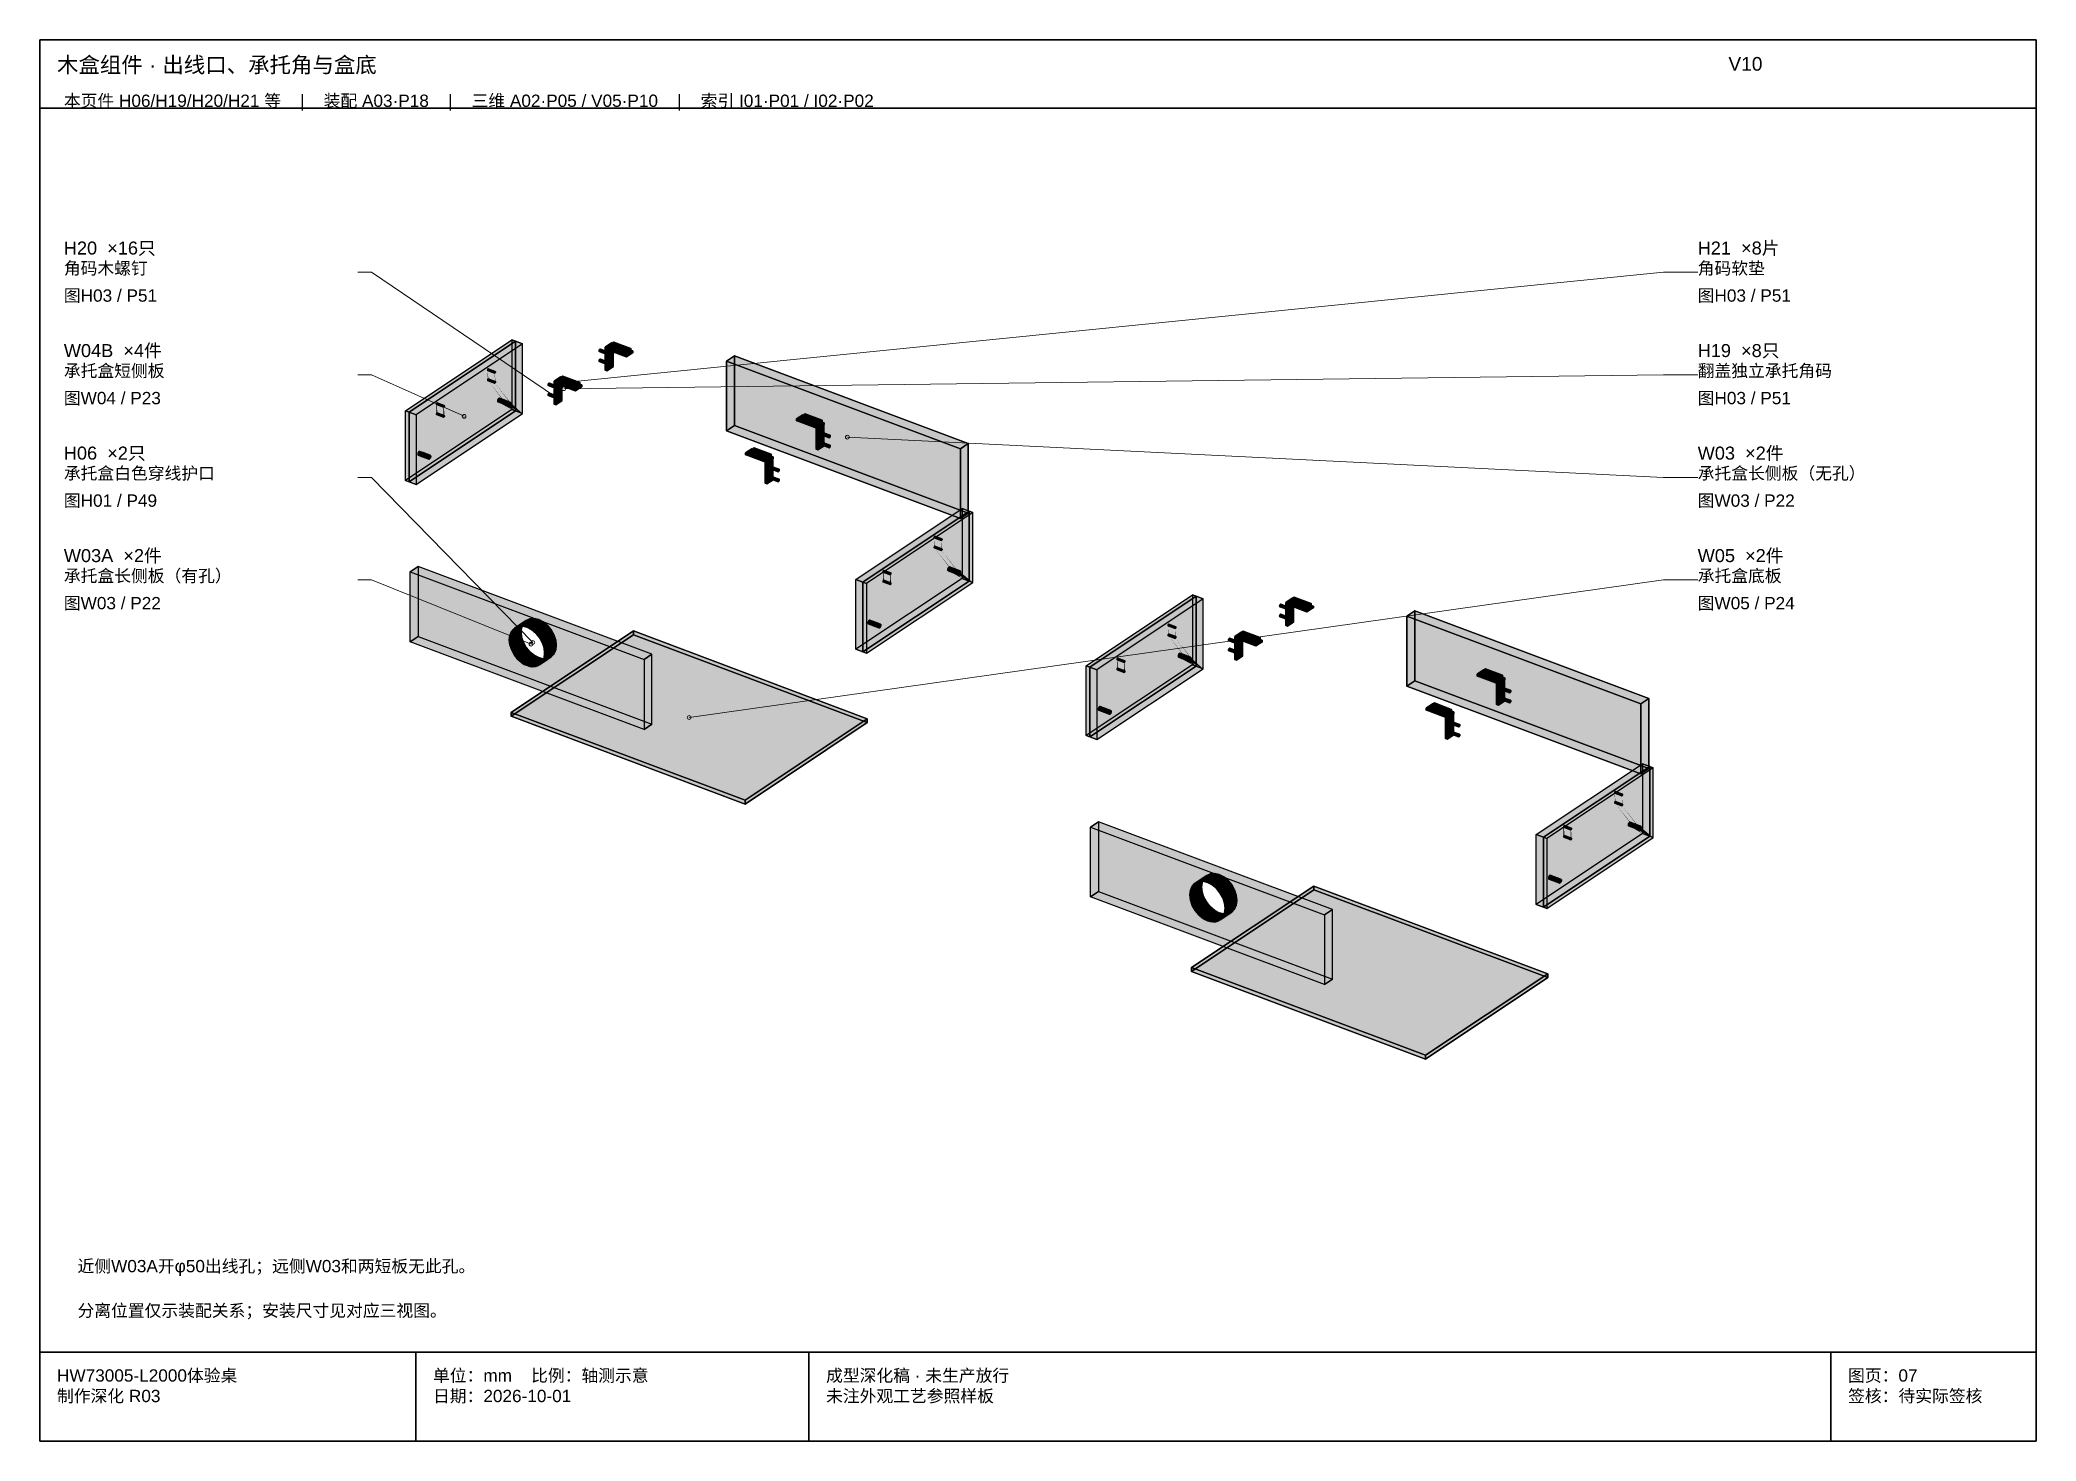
# Model space of a CAD drawing. Header units: millimetres. Extents: x 50 to 612415, y 2 to 4150.
# Drawn here: x 492050 to 497890, y 50 to 4150 of the extents above; entities that cross this region are included whole.
import ezdxf

# ---------------------------------------------------------------- set-up
doc = ezdxf.new("R2010")
doc.units = ezdxf.units.MM
for name, color, linetype, lineweight in [('DIM', 7, 'Continuous', 13), ('FRAME', 7, 'Continuous', 35), ('HATCH', 8, 'Continuous', 9), ('NOTE', 7, 'Continuous', 18), ('OUTLINE', 7, 'Continuous', 25)]:
    doc.layers.add(name, color=color, linetype=linetype, lineweight=lineweight)
doc.styles.add('CN', font='Arial Unicode.ttf')

msp = doc.modelspace()

# ---------------------------------------------------------------- texts
at = {"layer": 'NOTE', "attachment_point": 1, "style": 'CN'}
for s, insert, char_height, width in [('木盒组件 · 出线口、承托角与盒底', (492100, 4100), 46, 4840), ('V10', (496990, 4100), 40, 900), ('本页件 H06/H19/H20/H21 等    |    装配 A03·P18    |    三维 A02·P05 / V05·P10    |    索引 I01·P01 / I02·P02', (492120, 3990), 36, 5700), ('H21  ×8片', (496900, 3560), 38, 900), ('角码木螺钉', (492120, 3500), 36, 900), ('H20  ×16只', (492120, 3560), 38, 900), ('角码软垫', (496900, 3500), 36, 900), ('图H03 / P51', (492120, 3420), 36, 900), ('图H03 / P51', (496900, 3420), 36, 900), ('W04B  ×4件', (492120, 3260), 38, 900), ('H19  ×8只', (496900, 3260), 38, 900), ('承托盒短侧板', (492120, 3200), 36, 900), ('翻盖独立承托角码', (496900, 3200), 36, 900), ('图W04 / P23', (492120, 3120), 36, 900), ('图H03 / P51', (496900, 3120), 36, 900), ('H06  ×2只', (492120, 2960), 38, 900), ('W03  ×2件', (496900, 2960), 38, 900), ('承托盒白色穿线护口', (492120, 2900), 36, 900), ('承托盒长侧板（无孔）', (496900, 2900), 36, 900), ('图H01 / P49', (492120, 2820), 36, 900), ('图W03 / P22', (496900, 2820), 36, 900), ('W03A  ×2件', (492120, 2660), 38, 900), ('W05  ×2件', (496900, 2660), 38, 900), ('承托盒长侧板（有孔）', (492120, 2600), 36, 900), ('承托盒底板', (496900, 2600), 36, 900), ('图W03 / P22', (492120, 2520), 36, 900), ('图W05 / P24', (496900, 2520), 36, 900), ('近侧W03A开φ50出线孔；远侧W03和两短板无此孔。', (492160, 580), 36, 5500), ('分离位置仅示装配关系；安装尺寸见对应三视图。', (492160, 450), 36, 5500), ('HW73005-L2000体验桌\\P制作深化 R03', (492100, 260), 36, 1000), ('单位：mm    比例：轴测示意\\P日期：2026-10-01', (493200, 260), 36, 1050), ('成型深化稿 · 未生产放行\\P未注外观工艺参照样板', (494350, 260), 36, 2890), ('图页：07\\P签核：待实际签核', (497340, 260), 36, 550)]:
    msp.add_mtext(s, dxfattribs=dict(at, insert=insert, char_height=char_height, width=width))

# ---------------------------------------------------------------- hatches: boundary and pattern name
at = {"layer": 'HATCH', "true_color": 0xccae87}
for points in [[(493120, 3065.079), (493431.08, 3272.466), (493441.449, 3268.577), (493130.369, 3061.191)], [(493130.369, 3061.191), (493441.449, 3268.577), (493462.188, 3260.8), (493151.108, 3053.414)], [(494081.754, 3225.904), (494058.423, 3210.35), (494742.798, 2953.709)], [(494081.754, 3225.904), (494742.798, 2953.709), (494766.129, 2969.263)], [(493431.08, 3068.169), (493120, 2860.782), (493130.369, 2856.894), (493441.449, 3064.28)], [(493441.449, 3064.28), (493130.369, 2856.894), (493151.108, 2849.117), (493462.188, 3056.503)], [(494742.798, 2749.412), (494058.423, 3006.052), (494081.754, 3021.606)], [(494766.129, 2764.966), (494742.798, 2749.412), (494081.754, 3021.606)], [(494436.903, 2571.241), (494747.983, 2778.627), (494768.722, 2770.85), (494457.642, 2563.464)], [(494457.642, 2563.464), (494768.722, 2770.85), (494779.091, 2766.961), (494468.011, 2559.575)], [(493132.962, 2593.375), (493817.337, 2336.735), (493840.668, 2352.289), (493156.293, 2608.929)], [(494747.983, 2574.33), (494436.903, 2366.943), (494457.642, 2359.167), (494768.722, 2566.553)], [(494768.722, 2566.553), (494457.642, 2359.167), (494468.011, 2355.278), (494779.091, 2562.664)], [(495110.909, 2318.488), (495421.989, 2525.875), (495432.358, 2521.986), (495121.278, 2314.6)], [(495121.278, 2314.6), (495432.358, 2521.986), (495453.097, 2514.209), (495142.017, 2306.823)], [(496072.663, 2479.313), (496049.332, 2463.759), (496733.707, 2207.118)], [(496072.663, 2479.313), (496733.707, 2207.118), (496757.038, 2222.672)], [(493817.337, 2132.437), (493132.962, 2389.078), (493156.293, 2404.632), (493840.668, 2147.991)], [(493786.229, 2420.485), (493428.487, 2181.991), (494112.862, 1925.35)], [(494112.862, 1914.125), (493428.487, 2170.766), (493786.229, 2409.26)], [(493786.229, 2420.485), (494112.862, 1925.35), (494470.604, 2163.845)], [(494470.604, 2152.619), (494112.862, 1914.125), (493786.229, 2409.26)], [(495421.989, 2321.578), (495110.909, 2114.191), (495121.278, 2110.303), (495432.358, 2317.689)], [(495432.358, 2317.689), (495121.278, 2110.303), (495142.017, 2102.526), (495453.097, 2309.912)], [(496733.707, 2002.821), (496049.332, 2259.462), (496072.663, 2275.016)], [(496757.038, 2018.375), (496733.707, 2002.821), (496072.663, 2275.016)], [(496427.812, 1824.65), (496738.892, 2032.036), (496759.631, 2024.259), (496448.551, 1816.873)], [(496448.551, 1816.873), (496759.631, 2024.259), (496770, 2020.371), (496458.92, 1812.984)], [(495123.871, 1846.784), (495808.246, 1590.144), (495831.577, 1605.698), (495147.202, 1862.338)], [(496738.892, 1827.739), (496427.812, 1620.353), (496448.551, 1612.576), (496759.631, 1819.962)], [(496759.631, 1819.962), (496448.551, 1612.576), (496458.92, 1608.687), (496770, 1816.073)], [(495808.246, 1385.847), (495123.871, 1642.487), (495147.202, 1658.041), (495831.577, 1401.4)], [(495777.138, 1673.894), (495419.396, 1435.4), (496103.771, 1178.759)], [(496103.771, 1167.534), (495419.396, 1424.175), (495777.138, 1662.669)], [(495777.138, 1673.894), (496103.771, 1178.759), (496461.513, 1417.254)], [(496461.513, 1406.029), (496103.771, 1167.534), (495777.138, 1662.669)]]:
    msp.add_hatch(color=43, dxfattribs=at).paths.add_polyline_path(points)
at = {"layer": 'HATCH', "true_color": 0xbda27d}
for points in [[(493162.265, 2944.147), (493120, 3065.079), (493431.08, 3272.466)], [(493392.195, 3101.177), (493162.265, 2944.147), (493431.08, 3272.466)], [(493393.1, 3101.609), (493392.195, 3101.177), (493431.08, 3272.466)], [(493393.944, 3101.667), (493393.1, 3101.609), (493431.08, 3272.466)], [(493394.669, 3101.347), (493393.944, 3101.667), (493431.08, 3272.466)], [(493395.225, 3100.672), (493394.669, 3101.347), (493431.08, 3272.466)], [(493395.575, 3099.687), (493395.225, 3100.672), (493431.08, 3272.466)], [(493395.575, 3097.072), (493431.08, 3272.466), (493431.08, 3068.169)], [(493395.575, 3097.072), (493395.694, 3098.459), (493431.08, 3272.466)], [(493395.694, 3098.459), (493395.575, 3099.687), (493431.08, 3272.466)], [(493441.449, 3268.577), (493130.369, 3061.191), (493172.635, 2940.259)], [(493211.25, 3087.655), (493130.369, 3061.191), (493441.449, 3268.577)], [(493462.188, 3260.8), (493151.108, 3053.414), (493231.989, 3079.878)], [(493441.449, 3268.577), (493172.635, 2940.259), (493402.564, 3097.289)], [(493212.028, 3087.872), (493211.25, 3087.655), (493441.449, 3268.577)], [(493212.597, 3087.43), (493212.028, 3087.872), (493441.449, 3268.577)], [(493360.568, 3187.2), (493212.597, 3087.43), (493441.449, 3268.577)], [(493462.188, 3260.8), (493231.989, 3079.878), (493232.766, 3080.095)], [(493462.188, 3260.8), (493232.766, 3080.095), (493233.336, 3079.653)], [(493462.188, 3260.8), (493233.336, 3079.653), (493381.307, 3179.423)], [(493361.346, 3187.418), (493360.568, 3187.2), (493441.449, 3268.577)], [(493361.346, 3183.529), (493441.449, 3268.577), (493441.449, 3064.28)], [(493361.346, 3183.529), (493361.915, 3184.731), (493441.449, 3268.577)], [(493361.915, 3186.976), (493361.346, 3187.418), (493441.449, 3268.577)], [(493361.915, 3184.731), (493362.124, 3185.992), (493441.449, 3268.577)], [(493362.124, 3185.992), (493361.915, 3186.976), (493441.449, 3268.577)], [(493462.188, 3260.8), (493381.307, 3179.423), (493382.085, 3179.641)], [(493462.188, 3056.503), (493462.188, 3260.8), (493382.085, 3175.752)], [(493462.188, 3260.8), (493382.654, 3176.954), (493382.085, 3175.752)], [(493462.188, 3260.8), (493382.085, 3179.641), (493382.654, 3179.199)], [(493462.188, 3260.8), (493382.862, 3178.215), (493382.654, 3176.954)], [(493462.188, 3260.8), (493382.654, 3179.199), (493382.862, 3178.215)], [(493441.449, 3268.577), (493402.564, 3097.289), (493403.47, 3097.72)], [(493441.449, 3268.577), (493403.47, 3097.72), (493404.314, 3097.779)], [(493441.449, 3268.577), (493404.314, 3097.779), (493405.039, 3097.459)], [(493441.449, 3268.577), (493405.039, 3097.459), (493405.595, 3096.784)], [(493441.449, 3268.577), (493405.595, 3096.784), (493405.944, 3095.798)], [(493441.449, 3064.28), (493441.449, 3268.577), (493405.944, 3093.184)], [(493441.449, 3268.577), (493406.064, 3094.571), (493405.944, 3093.184)], [(493441.449, 3268.577), (493405.944, 3095.798), (493406.064, 3094.571)], [(494081.754, 3021.606), (494058.423, 3006.052), (494058.423, 3210.35), (494081.754, 3225.904)], [(493211.25, 3083.165), (493359.221, 3182.935), (493359.79, 3182.492)], [(493211.25, 3083.165), (493212.028, 3083.984), (493359.221, 3182.935)], [(493360.568, 3158.015), (493211.25, 3083.165), (493359.79, 3182.492)], [(493360.568, 3158.015), (493212.805, 3057.261), (493211.25, 3083.165)], [(493211.25, 3053.979), (493359.221, 3153.749), (493359.79, 3153.307)], [(493211.25, 3053.979), (493212.028, 3054.799), (493359.221, 3153.749)], [(493212.028, 3083.984), (493212.597, 3085.185), (493359.221, 3182.935)], [(493212.028, 3054.799), (493212.597, 3056), (493359.221, 3153.749)], [(493360.568, 3187.2), (493359.79, 3186.381), (493212.597, 3087.43)], [(493359.79, 3186.381), (493359.221, 3185.18), (493212.597, 3087.43)], [(493359.221, 3185.18), (493359.013, 3183.918), (493212.597, 3087.43)], [(493359.013, 3183.918), (493212.805, 3086.447), (493212.597, 3087.43)], [(493212.597, 3085.185), (493212.805, 3086.447), (493359.221, 3182.935)], [(493212.597, 3056), (493212.805, 3057.261), (493359.221, 3153.749)], [(493212.805, 3086.447), (493359.013, 3183.918), (493359.221, 3182.935)], [(493360.568, 3158.015), (493359.79, 3157.196), (493212.805, 3057.261)], [(493359.79, 3157.196), (493359.221, 3155.994), (493212.805, 3057.261)], [(493359.221, 3155.994), (493359.013, 3154.733), (493212.805, 3057.261)], [(493212.805, 3057.261), (493359.013, 3154.733), (493359.221, 3153.749)], [(493380.529, 3174.715), (493379.96, 3175.158), (493231.989, 3075.388)], [(493379.96, 3175.158), (493232.766, 3076.207), (493231.989, 3075.388)], [(493380.529, 3174.715), (493231.989, 3075.388), (493381.307, 3150.238)], [(493379.96, 3175.158), (493233.336, 3077.408), (493232.766, 3076.207)], [(493233.336, 3079.653), (493380.529, 3178.604), (493381.307, 3179.423)], [(493233.336, 3079.653), (493379.96, 3177.403), (493380.529, 3178.604)], [(493233.336, 3079.653), (493379.751, 3176.141), (493379.96, 3177.403)], [(493233.336, 3079.653), (493233.544, 3078.67), (493379.751, 3176.141)], [(493379.96, 3175.158), (493233.544, 3078.67), (493233.336, 3077.408)], [(493379.96, 3175.158), (493379.751, 3176.141), (493233.544, 3078.67)], [(493359.79, 3182.492), (493360.568, 3182.71), (493441.449, 3064.28)], [(493362.124, 3156.807), (493359.79, 3182.492), (493441.449, 3064.28)], [(493362.124, 3156.807), (493361.915, 3157.79), (493359.79, 3182.492)], [(493361.915, 3157.79), (493361.346, 3158.233), (493359.79, 3182.492)], [(493361.346, 3158.233), (493360.568, 3158.015), (493359.79, 3182.492)], [(493360.568, 3182.71), (493361.346, 3183.529), (493441.449, 3064.28)], [(493360.568, 3153.525), (493361.346, 3154.344), (493441.449, 3064.28)], [(493361.346, 3154.344), (493361.915, 3155.545), (493441.449, 3064.28)], [(493361.915, 3155.545), (493362.124, 3156.807), (493441.449, 3064.28)], [(493462.188, 3056.503), (493381.307, 3174.933), (493380.529, 3174.715)], [(493462.188, 3056.503), (493380.529, 3174.715), (493382.862, 3149.03)], [(493380.529, 3174.715), (493382.654, 3150.013), (493382.862, 3149.03)], [(493380.529, 3174.715), (493382.085, 3150.456), (493382.654, 3150.013)], [(493380.529, 3174.715), (493381.307, 3150.238), (493382.085, 3150.456)], [(493462.188, 3056.503), (493382.085, 3175.752), (493381.307, 3174.933)], [(493392.195, 3101.177), (493162.385, 2942.919), (493162.265, 2944.147)], [(493392.195, 3101.177), (493391.289, 3100.401), (493162.385, 2942.919)], [(493391.289, 3100.401), (493390.445, 3099.334), (493162.385, 2942.919)], [(493390.445, 3099.334), (493389.72, 3098.048), (493162.385, 2942.919)], [(493389.72, 3098.048), (493389.164, 3096.631), (493162.385, 2942.919)], [(493389.164, 3096.631), (493388.814, 3095.18), (493162.385, 2942.919)], [(493402.564, 3097.289), (493172.754, 2939.031), (493172.635, 2940.259)], [(493172.635, 2940.259), (493172.754, 2939.031), (493402.564, 3097.289)], [(493402.564, 3097.289), (493172.635, 2940.259), (493210.472, 3053.762)], [(493172.754, 2939.031), (493401.658, 3096.513), (493402.564, 3097.289)], [(493402.564, 3097.289), (493401.658, 3096.513), (493172.754, 2939.031)], [(493172.754, 2939.031), (493400.814, 3095.445), (493401.658, 3096.513)], [(493401.658, 3096.513), (493400.814, 3095.445), (493172.754, 2939.031)], [(493172.754, 2939.031), (493400.089, 3094.159), (493400.814, 3095.445)], [(493400.814, 3095.445), (493400.089, 3094.159), (493172.754, 2939.031)], [(493403.47, 3097.72), (493402.564, 3097.289), (493210.472, 3053.762)], [(493403.47, 3097.72), (493210.472, 3053.762), (493211.25, 3053.979)], [(493403.47, 3097.72), (493211.25, 3053.979), (493360.568, 3153.525)], [(493211.25, 3053.979), (493359.79, 3153.307), (493360.568, 3153.525)], [(493231.989, 3075.388), (493233.544, 3049.484), (493381.307, 3150.238)], [(493380.529, 3145.53), (493379.96, 3145.972), (493231.989, 3046.202)], [(493379.96, 3145.972), (493232.766, 3047.022), (493231.989, 3046.202)], [(493381.307, 3145.748), (493231.989, 3046.202), (493424.208, 3089.943)], [(493381.307, 3145.748), (493380.529, 3145.53), (493231.989, 3046.202)], [(493379.96, 3145.972), (493233.336, 3048.223), (493232.766, 3047.022)], [(493379.96, 3145.972), (493233.544, 3049.484), (493233.336, 3048.223)], [(493233.544, 3049.484), (493380.529, 3149.419), (493381.307, 3150.238)], [(493233.544, 3049.484), (493379.96, 3148.217), (493380.529, 3149.419)], [(493233.544, 3049.484), (493379.751, 3146.956), (493379.96, 3148.217)], [(493379.96, 3145.972), (493379.751, 3146.956), (493233.544, 3049.484)], [(493405.595, 3096.784), (493360.568, 3153.525), (493441.449, 3064.28)], [(493405.595, 3096.784), (493405.039, 3097.459), (493360.568, 3153.525)], [(493405.039, 3097.459), (493404.314, 3097.779), (493360.568, 3153.525)], [(493404.314, 3097.779), (493403.47, 3097.72), (493360.568, 3153.525)], [(493462.188, 3056.503), (493382.085, 3146.567), (493381.307, 3145.748)], [(493462.188, 3056.503), (493381.307, 3145.748), (493426.333, 3089.007)], [(493381.307, 3145.748), (493425.777, 3089.682), (493426.333, 3089.007)], [(493381.307, 3145.748), (493425.052, 3090.002), (493425.777, 3089.682)], [(493381.307, 3145.748), (493424.208, 3089.943), (493425.052, 3090.002)], [(493462.188, 3056.503), (493382.654, 3147.768), (493382.085, 3146.567)], [(493462.188, 3056.503), (493382.862, 3149.03), (493382.654, 3147.768)], [(493394.669, 3094.204), (493395.225, 3095.621), (493431.08, 3068.169)], [(493395.225, 3095.621), (493395.575, 3097.072), (493431.08, 3068.169)], [(493405.944, 3095.798), (493405.595, 3096.784), (493441.449, 3064.28)], [(493406.064, 3094.571), (493405.944, 3095.798), (493441.449, 3064.28)], [(493158.885, 2935.535), (493431.08, 3068.169), (493120, 2860.782)], [(493162.265, 2944.147), (493161.916, 2945.132), (493120, 3065.079)], [(493161.916, 2945.132), (493161.36, 2945.808), (493120, 3065.079)], [(493161.36, 2945.808), (493160.635, 2946.127), (493120, 3065.079)], [(493160.635, 2946.127), (493159.791, 2946.069), (493120, 3065.079)], [(493159.791, 2946.069), (493158.885, 2945.637), (493120, 3065.079)], [(493158.885, 2945.637), (493157.979, 2944.861), (493120, 3065.079)], [(493157.979, 2944.861), (493157.135, 2943.794), (493120, 3065.079)], [(493155.505, 2939.64), (493155.385, 2938.253), (493120, 3065.079)], [(493157.135, 2943.794), (493156.41, 2942.508), (493120, 3065.079)], [(493155.854, 2941.091), (493155.505, 2939.64), (493120, 3065.079)], [(493156.41, 2942.508), (493155.854, 2941.091), (493120, 3065.079)], [(493155.385, 2938.253), (493120, 2860.782), (493120, 3065.079)], [(493211.25, 3087.655), (493210.472, 3086.835), (493130.369, 3061.191)], [(493210.472, 3086.835), (493209.903, 3085.634), (493130.369, 3061.191)], [(493209.903, 3085.634), (493209.695, 3084.373), (493130.369, 3061.191)], [(493130.369, 2856.894), (493209.695, 3084.373), (493209.903, 3083.389)], [(493209.695, 3084.373), (493130.369, 2856.894), (493130.369, 3061.191)], [(493209.695, 3055.187), (493130.369, 2856.894), (493209.903, 3083.389)], [(493130.369, 2856.894), (493441.449, 3064.28), (493169.254, 2931.646)], [(493441.449, 3064.28), (493130.369, 2856.894), (493169.254, 2931.646)], [(493130.369, 3061.191), (493172.285, 2941.244), (493172.635, 2940.259)], [(493130.369, 3061.191), (493171.729, 2941.919), (493172.285, 2941.244)], [(493130.369, 3061.191), (493171.004, 2942.239), (493171.729, 2941.919)], [(493130.369, 3061.191), (493170.16, 2942.181), (493171.004, 2942.239)], [(493130.369, 3061.191), (493169.254, 2941.749), (493170.16, 2942.181)], [(493130.369, 3061.191), (493168.348, 2940.973), (493169.254, 2941.749)], [(493130.369, 3061.191), (493167.504, 2939.906), (493168.348, 2940.973)], [(493130.369, 3061.191), (493165.755, 2934.365), (493165.874, 2935.751)], [(493130.369, 3061.191), (493166.78, 2938.62), (493167.504, 2939.906)], [(493130.369, 3061.191), (493165.874, 2935.751), (493166.223, 2937.203)], [(493130.369, 3061.191), (493166.223, 2937.203), (493166.78, 2938.62)], [(493130.369, 3061.191), (493130.369, 2856.894), (493165.755, 2934.365)], [(493130.369, 2856.894), (493209.695, 3055.187), (493209.903, 3054.204)], [(493130.369, 2856.894), (493209.903, 3054.204), (493210.472, 3053.762)], [(493166.78, 2938.62), (493130.369, 2856.894), (493210.472, 3053.762)], [(493151.108, 3053.414), (493231.211, 3079.058), (493231.989, 3079.878)], [(493151.108, 3053.414), (493230.642, 3077.857), (493231.211, 3079.058)], [(493151.108, 3053.414), (493230.433, 3076.596), (493230.642, 3077.857)], [(493230.642, 3075.612), (493230.433, 3076.596), (493151.108, 2849.117)], [(493151.108, 3053.414), (493151.108, 2849.117), (493230.433, 3076.596)], [(493230.642, 3075.612), (493151.108, 2849.117), (493230.433, 3047.41)], [(493189.993, 2923.869), (493151.108, 2849.117), (493462.188, 3056.503)], [(493230.642, 3046.427), (493230.433, 3047.41), (493151.108, 2849.117)], [(493231.211, 3045.985), (493230.642, 3046.427), (493151.108, 2849.117)], [(493231.211, 3045.985), (493151.108, 2849.117), (493187.518, 2930.843)], [(493158.885, 2935.535), (493388.814, 3092.565), (493389.164, 3091.58)], [(493158.885, 2935.535), (493159.791, 2936.311), (493388.814, 3092.565)], [(493158.885, 2935.535), (493389.164, 3091.58), (493389.72, 3090.904)], [(493158.885, 2935.535), (493389.72, 3090.904), (493431.08, 3068.169)], [(493159.791, 2936.311), (493160.635, 2937.378), (493388.814, 3092.565)], [(493160.635, 2937.378), (493161.36, 2938.664), (493388.814, 3092.565)], [(493161.36, 2938.664), (493161.916, 2940.081), (493388.814, 3092.565)], [(493161.916, 2940.081), (493162.265, 2941.532), (493388.814, 3092.565)], [(493162.265, 2941.532), (493162.385, 2942.919), (493388.814, 3092.565)], [(493388.814, 3095.18), (493388.695, 3093.793), (493162.385, 2942.919)], [(493162.385, 2942.919), (493388.695, 3093.793), (493388.814, 3092.565)], [(493167.504, 2939.906), (493166.78, 2938.62), (493210.472, 3053.762)], [(493168.348, 2940.973), (493167.504, 2939.906), (493210.472, 3053.762)], [(493169.254, 2941.749), (493168.348, 2940.973), (493210.472, 3053.762)], [(493399.533, 3087.691), (493399.184, 3088.676), (493169.254, 2931.646)], [(493169.254, 2931.646), (493399.184, 3088.676), (493399.533, 3087.691)], [(493399.184, 3088.676), (493170.16, 2932.422), (493169.254, 2931.646)], [(493169.254, 2931.646), (493170.16, 2932.422), (493399.184, 3088.676)], [(493400.089, 3087.016), (493399.533, 3087.691), (493169.254, 2931.646)], [(493169.254, 2931.646), (493399.533, 3087.691), (493400.089, 3087.016)], [(493441.449, 3064.28), (493400.089, 3087.016), (493169.254, 2931.646)], [(493169.254, 2931.646), (493400.089, 3087.016), (493400.814, 3086.696)], [(493169.254, 2931.646), (493401.658, 3086.754), (493441.449, 3064.28)], [(493169.254, 2931.646), (493400.814, 3086.696), (493401.658, 3086.754)], [(493170.16, 2942.181), (493169.254, 2941.749), (493210.472, 3053.762)], [(493399.184, 3088.676), (493171.004, 2933.49), (493170.16, 2932.422)], [(493170.16, 2932.422), (493171.004, 2933.49), (493399.184, 3088.676)], [(493171.004, 2942.239), (493170.16, 2942.181), (493210.472, 3053.762)], [(493399.184, 3088.676), (493171.729, 2934.776), (493171.004, 2933.49)], [(493171.004, 2933.49), (493171.729, 2934.776), (493399.184, 3088.676)], [(493171.729, 2941.919), (493171.004, 2942.239), (493210.472, 3053.762)], [(493399.184, 3088.676), (493172.285, 2936.193), (493171.729, 2934.776)], [(493171.729, 2934.776), (493172.285, 2936.193), (493399.184, 3088.676)], [(493172.285, 2941.244), (493171.729, 2941.919), (493210.472, 3053.762)], [(493399.184, 3088.676), (493172.635, 2937.644), (493172.285, 2936.193)], [(493172.285, 2936.193), (493172.635, 2937.644), (493399.184, 3088.676)], [(493172.635, 2940.259), (493172.285, 2941.244), (493210.472, 3053.762)], [(493399.184, 3088.676), (493172.754, 2939.031), (493172.635, 2937.644)], [(493172.635, 2937.644), (493172.754, 2939.031), (493399.184, 3088.676)], [(493400.089, 3094.159), (493399.533, 3092.743), (493172.754, 2939.031)], [(493172.754, 2939.031), (493399.533, 3092.743), (493400.089, 3094.159)], [(493399.533, 3092.743), (493399.184, 3091.291), (493172.754, 2939.031)], [(493172.754, 2939.031), (493399.184, 3091.291), (493399.533, 3092.743)], [(493172.754, 2939.031), (493399.064, 3089.904), (493399.184, 3091.291)], [(493399.184, 3091.291), (493399.064, 3089.904), (493172.754, 2939.031)], [(493399.184, 3088.676), (493399.064, 3089.904), (493172.754, 2939.031)], [(493172.754, 2939.031), (493399.064, 3089.904), (493399.184, 3088.676)], [(493231.211, 3045.985), (493187.518, 2930.843), (493188.243, 2932.129)], [(493231.211, 3045.985), (493188.243, 2932.129), (493189.087, 2933.196)], [(493231.211, 3045.985), (493189.087, 2933.196), (493189.993, 2933.972)], [(493420.272, 3079.914), (493419.922, 3080.899), (493189.993, 2923.869)], [(493419.922, 3080.899), (493190.899, 2924.645), (493189.993, 2923.869)], [(493420.828, 3079.239), (493420.272, 3079.914), (493189.993, 2923.869)], [(493421.553, 3078.919), (493420.828, 3079.239), (493189.993, 2923.869)], [(493462.188, 3056.503), (493422.397, 3078.977), (493189.993, 2923.869)], [(493422.397, 3078.977), (493421.553, 3078.919), (493189.993, 2923.869)], [(493231.211, 3045.985), (493189.993, 2933.972), (493190.899, 2934.404)], [(493419.922, 3080.899), (493191.743, 2925.713), (493190.899, 2924.645)], [(493231.211, 3045.985), (493190.899, 2934.404), (493191.743, 2934.462)], [(493419.922, 3080.899), (493192.468, 2926.999), (493191.743, 2925.713)], [(493231.211, 3045.985), (493191.743, 2934.462), (493192.468, 2934.142)], [(493419.922, 3080.899), (493193.024, 2928.416), (493192.468, 2926.999)], [(493231.211, 3045.985), (493192.468, 2934.142), (493193.024, 2933.467)], [(493419.922, 3080.899), (493193.373, 2929.867), (493193.024, 2928.416)], [(493231.211, 3045.985), (493193.024, 2933.467), (493193.373, 2932.482)], [(493193.373, 2932.482), (493193.493, 2931.254), (493423.303, 3089.512)], [(493231.211, 3045.985), (493193.373, 2932.482), (493423.303, 3089.512)], [(493419.922, 3080.899), (493193.493, 2931.254), (493193.373, 2929.867)], [(493193.493, 2931.254), (493422.397, 3088.736), (493423.303, 3089.512)], [(493193.493, 2931.254), (493421.553, 3087.668), (493422.397, 3088.736)], [(493193.493, 2931.254), (493420.828, 3086.382), (493421.553, 3087.668)], [(493193.493, 2931.254), (493420.272, 3084.966), (493420.828, 3086.382)], [(493193.493, 2931.254), (493419.922, 3083.514), (493420.272, 3084.966)], [(493193.493, 2931.254), (493419.803, 3082.127), (493419.922, 3083.514)], [(493419.922, 3080.899), (493419.803, 3082.127), (493193.493, 2931.254)], [(493209.903, 3056.449), (493209.695, 3055.187), (493209.903, 3083.389)], [(493212.805, 3057.261), (493212.597, 3058.245), (493209.903, 3083.389)], [(493212.597, 3058.245), (493212.028, 3058.687), (493209.903, 3083.389)], [(493212.028, 3058.687), (493211.25, 3058.469), (493209.903, 3083.389)], [(493211.25, 3058.469), (493210.472, 3057.65), (493209.903, 3083.389)], [(493210.472, 3057.65), (493209.903, 3056.449), (493209.903, 3083.389)], [(493212.805, 3057.261), (493209.903, 3083.389), (493210.472, 3082.947)], [(493212.805, 3057.261), (493210.472, 3082.947), (493211.25, 3083.165)], [(493230.642, 3075.612), (493230.433, 3047.41), (493230.642, 3048.672)], [(493230.642, 3075.612), (493233.336, 3050.468), (493233.544, 3049.484)], [(493230.642, 3075.612), (493232.766, 3050.91), (493233.336, 3050.468)], [(493230.642, 3075.612), (493231.989, 3050.692), (493232.766, 3050.91)], [(493230.642, 3075.612), (493231.211, 3049.873), (493231.989, 3050.692)], [(493230.642, 3075.612), (493230.642, 3048.672), (493231.211, 3049.873)], [(493231.211, 3075.17), (493230.642, 3075.612), (493233.544, 3049.484)], [(493231.211, 3045.985), (493423.303, 3089.512), (493424.208, 3089.943)], [(493231.989, 3046.202), (493231.211, 3045.985), (493424.208, 3089.943)], [(493231.989, 3075.388), (493231.211, 3075.17), (493233.544, 3049.484)], [(493389.72, 3090.904), (493390.445, 3090.585), (493431.08, 3068.169)], [(493390.445, 3090.585), (493391.289, 3090.643), (493431.08, 3068.169)], [(493391.289, 3090.643), (493392.195, 3091.075), (493431.08, 3068.169)], [(493392.195, 3091.075), (493393.1, 3091.851), (493431.08, 3068.169)], [(493393.1, 3091.851), (493393.944, 3092.918), (493431.08, 3068.169)], [(493393.944, 3092.918), (493394.669, 3094.204), (493431.08, 3068.169)], [(493441.449, 3064.28), (493400.814, 3086.696), (493400.089, 3087.016)], [(493441.449, 3064.28), (493401.658, 3086.754), (493400.814, 3086.696)], [(493441.449, 3064.28), (493402.564, 3087.186), (493401.658, 3086.754)], [(493401.658, 3086.754), (493402.564, 3087.186), (493441.449, 3064.28)], [(493441.449, 3064.28), (493403.47, 3087.962), (493402.564, 3087.186)], [(493402.564, 3087.186), (493403.47, 3087.962), (493441.449, 3064.28)], [(493441.449, 3064.28), (493404.314, 3089.029), (493403.47, 3087.962)], [(493403.47, 3087.962), (493404.314, 3089.029), (493441.449, 3064.28)], [(493441.449, 3064.28), (493405.039, 3090.315), (493404.314, 3089.029)], [(493404.314, 3089.029), (493405.039, 3090.315), (493441.449, 3064.28)], [(493441.449, 3064.28), (493405.595, 3091.732), (493405.039, 3090.315)], [(493405.039, 3090.315), (493405.595, 3091.732), (493441.449, 3064.28)], [(493441.449, 3064.28), (493405.944, 3093.184), (493405.595, 3091.732)], [(493405.595, 3091.732), (493405.944, 3093.184), (493441.449, 3064.28)], [(493405.944, 3093.184), (493406.064, 3094.571), (493441.449, 3064.28)], [(493462.188, 3056.503), (493423.303, 3079.409), (493422.397, 3078.977)], [(493462.188, 3056.503), (493424.208, 3080.185), (493423.303, 3079.409)], [(493462.188, 3056.503), (493425.052, 3081.252), (493424.208, 3080.185)], [(493462.188, 3056.503), (493425.777, 3082.538), (493425.052, 3081.252)], [(493462.188, 3056.503), (493426.333, 3083.955), (493425.777, 3082.538)], [(493462.188, 3056.503), (493426.333, 3089.007), (493426.683, 3088.021)], [(493462.188, 3056.503), (493426.683, 3085.407), (493426.333, 3083.955)], [(493462.188, 3056.503), (493426.683, 3088.021), (493426.802, 3086.794)], [(493462.188, 3056.503), (493426.802, 3086.794), (493426.683, 3085.407)], [(493120, 2860.782), (493155.385, 2938.253), (493155.505, 2937.025)], [(493120, 2860.782), (493155.505, 2937.025), (493155.854, 2936.04)], [(493120, 2860.782), (493155.854, 2936.04), (493156.41, 2935.365)], [(493157.979, 2935.103), (493158.885, 2935.535), (493120, 2860.782)], [(493120, 2860.782), (493156.41, 2935.365), (493157.135, 2935.045)], [(493157.135, 2935.045), (493157.979, 2935.103), (493120, 2860.782)], [(493166.78, 2938.62), (493166.223, 2937.203), (493130.369, 2856.894)], [(493166.223, 2937.203), (493165.874, 2935.751), (493130.369, 2856.894)], [(493165.874, 2935.751), (493165.755, 2934.365), (493130.369, 2856.894)], [(493165.874, 2933.137), (493165.755, 2934.365), (493130.369, 2856.894)], [(493130.369, 2856.894), (493165.755, 2934.365), (493165.874, 2933.137)], [(493166.223, 2932.151), (493165.874, 2933.137), (493130.369, 2856.894)], [(493130.369, 2856.894), (493165.874, 2933.137), (493166.223, 2932.151)], [(493166.78, 2931.476), (493166.223, 2932.151), (493130.369, 2856.894)], [(493130.369, 2856.894), (493166.223, 2932.151), (493166.78, 2931.476)], [(493130.369, 2856.894), (493169.254, 2931.646), (493168.348, 2931.215)], [(493130.369, 2856.894), (493168.348, 2931.215), (493169.254, 2931.646)], [(493167.504, 2931.157), (493166.78, 2931.476), (493130.369, 2856.894)], [(493130.369, 2856.894), (493166.78, 2931.476), (493167.504, 2931.157)], [(493130.369, 2856.894), (493168.348, 2931.215), (493167.504, 2931.157)], [(493130.369, 2856.894), (493167.504, 2931.157), (493168.348, 2931.215)], [(493151.108, 2849.117), (493186.962, 2929.426), (493187.518, 2930.843)], [(493151.108, 2849.117), (493186.613, 2927.974), (493186.962, 2929.426)], [(493151.108, 2849.117), (493186.493, 2926.588), (493186.613, 2927.974)], [(493186.613, 2925.36), (493186.493, 2926.588), (493151.108, 2849.117)], [(493186.962, 2924.374), (493186.613, 2925.36), (493151.108, 2849.117)], [(493187.518, 2923.699), (493186.962, 2924.374), (493151.108, 2849.117)], [(493189.993, 2923.869), (493189.087, 2923.438), (493151.108, 2849.117)], [(493188.243, 2923.38), (493187.518, 2923.699), (493151.108, 2849.117)], [(493189.087, 2923.438), (493188.243, 2923.38), (493151.108, 2849.117)], [(494742.798, 2749.412), (494766.129, 2764.966), (494766.129, 2969.263), (494742.798, 2953.709)], [(494517.784, 2597.704), (494436.903, 2571.241), (494747.983, 2778.627)], [(494499.907, 2442.531), (494457.642, 2563.464), (494768.722, 2770.85)], [(494768.722, 2770.85), (494457.642, 2563.464), (494538.523, 2589.927)], [(494779.091, 2766.961), (494468.011, 2559.575), (494510.277, 2438.643)], [(494729.837, 2599.561), (494499.907, 2442.531), (494768.722, 2770.85)], [(494779.091, 2766.961), (494510.277, 2438.643), (494740.206, 2595.673)], [(494518.562, 2597.922), (494517.784, 2597.704), (494747.983, 2778.627)], [(494519.131, 2597.48), (494518.562, 2597.922), (494747.983, 2778.627)], [(494667.102, 2697.25), (494519.131, 2597.48), (494747.983, 2778.627)], [(494768.722, 2770.85), (494538.523, 2589.927), (494539.3, 2590.145)], [(494768.722, 2770.85), (494539.3, 2590.145), (494539.87, 2589.703)], [(494768.722, 2770.85), (494539.87, 2589.703), (494687.841, 2689.473)], [(494667.88, 2697.468), (494667.102, 2697.25), (494747.983, 2778.627)], [(494667.88, 2693.579), (494747.983, 2778.627), (494747.983, 2574.33)], [(494667.88, 2693.579), (494668.449, 2694.78), (494747.983, 2778.627)], [(494668.449, 2697.025), (494667.88, 2697.468), (494747.983, 2778.627)], [(494668.449, 2694.78), (494668.658, 2696.042), (494747.983, 2778.627)], [(494668.658, 2696.042), (494668.449, 2697.025), (494747.983, 2778.627)], [(494768.722, 2770.85), (494687.841, 2689.473), (494688.619, 2689.691)], [(494768.722, 2566.553), (494768.722, 2770.85), (494688.619, 2685.802)], [(494768.722, 2770.85), (494689.188, 2687.003), (494688.619, 2685.802)], [(494768.722, 2770.85), (494688.619, 2689.691), (494689.188, 2689.248)], [(494768.722, 2770.85), (494689.396, 2688.265), (494689.188, 2687.003)], [(494768.722, 2770.85), (494689.188, 2689.248), (494689.396, 2688.265)], [(494730.742, 2599.993), (494729.837, 2599.561), (494768.722, 2770.85)], [(494731.586, 2600.051), (494730.742, 2599.993), (494768.722, 2770.85)], [(494732.311, 2599.732), (494731.586, 2600.051), (494768.722, 2770.85)], [(494732.867, 2599.056), (494732.311, 2599.732), (494768.722, 2770.85)], [(494733.217, 2598.071), (494732.867, 2599.056), (494768.722, 2770.85)], [(494733.217, 2595.456), (494768.722, 2770.85), (494768.722, 2566.553)], [(494733.217, 2595.456), (494733.336, 2596.843), (494768.722, 2770.85)], [(494733.336, 2596.843), (494733.217, 2598.071), (494768.722, 2770.85)], [(494779.091, 2766.961), (494740.206, 2595.673), (494741.112, 2596.105)], [(494779.091, 2766.961), (494741.112, 2596.105), (494741.956, 2596.163)], [(494779.091, 2766.961), (494741.956, 2596.163), (494742.681, 2595.843)], [(494779.091, 2766.961), (494742.681, 2595.843), (494743.237, 2595.168)], [(494779.091, 2766.961), (494743.237, 2595.168), (494743.586, 2594.183)], [(494779.091, 2562.664), (494779.091, 2766.961), (494743.586, 2591.568)], [(494779.091, 2766.961), (494743.706, 2592.955), (494743.586, 2591.568)], [(494779.091, 2766.961), (494743.586, 2594.183), (494743.706, 2592.955)], [(494517.784, 2593.214), (494665.755, 2692.984), (494666.325, 2692.542)], [(494517.784, 2593.214), (494518.562, 2594.034), (494665.755, 2692.984)], [(494667.102, 2668.065), (494517.784, 2593.214), (494666.325, 2692.542)], [(494518.562, 2594.034), (494519.131, 2595.235), (494665.755, 2692.984)], [(494667.102, 2697.25), (494666.325, 2696.431), (494519.131, 2597.48)], [(494666.325, 2696.431), (494665.755, 2695.229), (494519.131, 2597.48)], [(494665.755, 2695.229), (494665.547, 2693.968), (494519.131, 2597.48)], [(494665.547, 2693.968), (494519.339, 2596.496), (494519.131, 2597.48)], [(494519.131, 2595.235), (494519.339, 2596.496), (494665.755, 2692.984)], [(494519.339, 2596.496), (494665.547, 2693.968), (494665.755, 2692.984)], [(494539.87, 2589.703), (494687.063, 2688.654), (494687.841, 2689.473)], [(494539.87, 2589.703), (494686.494, 2687.452), (494687.063, 2688.654)], [(494539.87, 2589.703), (494686.286, 2686.191), (494686.494, 2687.452)], [(494666.325, 2692.542), (494667.102, 2692.76), (494747.983, 2574.33)], [(494668.658, 2666.856), (494666.325, 2692.542), (494747.983, 2574.33)], [(494668.658, 2666.856), (494668.449, 2667.84), (494666.325, 2692.542)], [(494668.449, 2667.84), (494667.88, 2668.282), (494666.325, 2692.542)], [(494667.88, 2668.282), (494667.102, 2668.065), (494666.325, 2692.542)], [(494667.102, 2692.76), (494667.88, 2693.579), (494747.983, 2574.33)], [(494667.102, 2668.065), (494519.339, 2567.311), (494517.784, 2593.214)], [(494517.784, 2564.029), (494665.755, 2663.799), (494666.325, 2663.357)], [(494517.784, 2564.029), (494518.562, 2564.848), (494665.755, 2663.799)], [(494710.004, 2607.77), (494517.784, 2564.029), (494667.102, 2663.575)], [(494517.784, 2564.029), (494666.325, 2663.357), (494667.102, 2663.575)], [(494518.562, 2564.848), (494519.131, 2566.05), (494665.755, 2663.799)], [(494519.131, 2566.05), (494519.339, 2567.311), (494665.755, 2663.799)], [(494667.102, 2668.065), (494666.325, 2667.245), (494519.339, 2567.311)], [(494666.325, 2667.245), (494665.755, 2666.044), (494519.339, 2567.311)], [(494665.755, 2666.044), (494665.547, 2664.783), (494519.339, 2567.311)], [(494519.339, 2567.311), (494665.547, 2664.783), (494665.755, 2663.799)], [(494687.063, 2684.765), (494686.494, 2685.207), (494538.523, 2585.437)], [(494686.494, 2685.207), (494539.3, 2586.257), (494538.523, 2585.437)], [(494687.063, 2684.765), (494538.523, 2585.437), (494687.841, 2660.288)], [(494538.523, 2585.437), (494540.078, 2559.534), (494687.841, 2660.288)], [(494687.063, 2655.58), (494686.494, 2656.022), (494538.523, 2556.252)], [(494686.494, 2656.022), (494539.3, 2557.071), (494538.523, 2556.252)], [(494687.841, 2655.798), (494538.523, 2556.252), (494730.742, 2599.993)], [(494687.841, 2655.798), (494687.063, 2655.58), (494538.523, 2556.252)], [(494686.494, 2685.207), (494539.87, 2587.458), (494539.3, 2586.257)], [(494686.494, 2656.022), (494539.87, 2558.273), (494539.3, 2557.071)], [(494539.87, 2589.703), (494540.078, 2588.719), (494686.286, 2686.191)], [(494686.494, 2685.207), (494540.078, 2588.719), (494539.87, 2587.458)], [(494686.494, 2656.022), (494540.078, 2559.534), (494539.87, 2558.273)], [(494686.494, 2685.207), (494686.286, 2686.191), (494540.078, 2588.719)], [(494540.078, 2559.534), (494687.063, 2659.468), (494687.841, 2660.288)], [(494540.078, 2559.534), (494686.494, 2658.267), (494687.063, 2659.468)], [(494540.078, 2559.534), (494686.286, 2657.006), (494686.494, 2658.267)], [(494686.494, 2656.022), (494686.286, 2657.006), (494540.078, 2559.534)], [(494667.102, 2663.575), (494667.88, 2664.394), (494747.983, 2574.33)], [(494712.129, 2606.833), (494667.102, 2663.575), (494747.983, 2574.33)], [(494712.129, 2606.833), (494711.573, 2607.509), (494667.102, 2663.575)], [(494711.573, 2607.509), (494710.848, 2607.828), (494667.102, 2663.575)], [(494710.848, 2607.828), (494710.004, 2607.77), (494667.102, 2663.575)], [(494667.88, 2664.394), (494668.449, 2665.595), (494747.983, 2574.33)], [(494668.449, 2665.595), (494668.658, 2666.856), (494747.983, 2574.33)], [(494768.722, 2566.553), (494687.841, 2684.983), (494687.063, 2684.765)], [(494768.722, 2566.553), (494687.063, 2684.765), (494689.396, 2659.08)], [(494687.063, 2684.765), (494689.188, 2660.063), (494689.396, 2659.08)], [(494687.063, 2684.765), (494688.619, 2660.505), (494689.188, 2660.063)], [(494687.063, 2684.765), (494687.841, 2660.288), (494688.619, 2660.505)], [(494768.722, 2566.553), (494688.619, 2685.802), (494687.841, 2684.983)], [(494768.722, 2566.553), (494688.619, 2656.617), (494687.841, 2655.798)], [(494768.722, 2566.553), (494687.841, 2655.798), (494732.867, 2599.056)], [(494687.841, 2655.798), (494732.311, 2599.732), (494732.867, 2599.056)], [(494687.841, 2655.798), (494731.586, 2600.051), (494732.311, 2599.732)], [(494687.841, 2655.798), (494730.742, 2599.993), (494731.586, 2600.051)], [(494768.722, 2566.553), (494689.188, 2657.818), (494688.619, 2656.617)], [(494768.722, 2566.553), (494689.396, 2659.08), (494689.188, 2657.818)], [(493132.962, 2389.078), (493132.962, 2593.375), (493156.293, 2608.929), (493156.293, 2404.632)], [(494517.784, 2597.704), (494517.006, 2596.885), (494436.903, 2571.241)], [(494517.006, 2596.885), (494516.437, 2595.684), (494436.903, 2571.241)], [(494516.437, 2595.684), (494516.229, 2594.422), (494436.903, 2571.241)], [(494436.903, 2366.943), (494516.229, 2594.422), (494516.437, 2593.439)], [(494516.229, 2594.422), (494436.903, 2366.943), (494436.903, 2571.241)], [(494516.229, 2565.237), (494436.903, 2366.943), (494516.437, 2593.439)], [(494747.983, 2574.33), (494436.903, 2366.943), (494475.788, 2441.696)], [(494457.642, 2563.464), (494537.745, 2589.108), (494538.523, 2589.927)], [(494457.642, 2563.464), (494537.176, 2587.907), (494537.745, 2589.108)], [(494457.642, 2563.464), (494536.967, 2586.645), (494537.176, 2587.907)], [(494537.176, 2585.662), (494536.967, 2586.645), (494457.642, 2359.167)], [(494457.642, 2563.464), (494457.642, 2359.167), (494536.967, 2586.645)], [(494537.176, 2585.662), (494457.642, 2359.167), (494536.967, 2557.46)], [(494475.788, 2441.696), (494705.718, 2598.726), (494706.067, 2597.741)], [(494475.788, 2441.696), (494476.694, 2442.472), (494705.718, 2598.726)], [(494475.788, 2441.696), (494706.067, 2597.741), (494706.623, 2597.066)], [(494475.788, 2441.696), (494706.623, 2597.066), (494707.348, 2596.746)], [(494475.788, 2441.696), (494708.192, 2596.804), (494747.983, 2574.33)], [(494475.788, 2441.696), (494707.348, 2596.746), (494708.192, 2596.804)], [(494476.694, 2442.472), (494477.538, 2443.539), (494705.718, 2598.726)], [(494477.538, 2443.539), (494478.263, 2444.825), (494705.718, 2598.726)], [(494478.263, 2444.825), (494478.819, 2446.242), (494705.718, 2598.726)], [(494478.819, 2446.242), (494479.169, 2447.694), (494705.718, 2598.726)], [(494709.098, 2607.338), (494479.288, 2449.08), (494479.169, 2450.308)], [(494709.098, 2607.338), (494479.169, 2450.308), (494517.006, 2563.811)], [(494479.169, 2447.694), (494479.288, 2449.08), (494705.718, 2598.726)], [(494709.098, 2607.338), (494708.192, 2606.562), (494479.288, 2449.08)], [(494708.192, 2606.562), (494707.348, 2605.495), (494479.288, 2449.08)], [(494707.348, 2605.495), (494706.623, 2604.209), (494479.288, 2449.08)], [(494706.623, 2604.209), (494706.067, 2602.792), (494479.288, 2449.08)], [(494706.067, 2602.792), (494705.718, 2601.341), (494479.288, 2449.08)], [(494705.718, 2601.341), (494705.598, 2599.954), (494479.288, 2449.08)], [(494479.288, 2449.08), (494705.598, 2599.954), (494705.718, 2598.726)], [(494726.806, 2589.964), (494726.456, 2590.949), (494496.527, 2433.919)], [(494496.527, 2433.919), (494726.456, 2590.949), (494726.806, 2589.964)], [(494726.456, 2590.949), (494497.433, 2434.695), (494496.527, 2433.919)], [(494496.527, 2433.919), (494497.433, 2434.695), (494726.456, 2590.949)], [(494496.527, 2433.919), (494726.806, 2589.964), (494727.362, 2589.289)], [(494727.362, 2589.289), (494726.806, 2589.964), (494496.527, 2433.919)], [(494496.527, 2433.919), (494727.362, 2589.289), (494768.722, 2566.553)], [(494728.087, 2588.969), (494727.362, 2589.289), (494496.527, 2433.919)], [(494768.722, 2566.553), (494728.931, 2589.027), (494496.527, 2433.919)], [(494728.931, 2589.027), (494728.087, 2588.969), (494496.527, 2433.919)], [(494726.456, 2590.949), (494498.277, 2435.762), (494497.433, 2434.695)], [(494497.433, 2434.695), (494498.277, 2435.762), (494726.456, 2590.949)], [(494726.456, 2590.949), (494499.002, 2437.048), (494498.277, 2435.762)], [(494498.277, 2435.762), (494499.002, 2437.048), (494726.456, 2590.949)], [(494726.456, 2590.949), (494499.558, 2438.465), (494499.002, 2437.048)], [(494499.002, 2437.048), (494499.558, 2438.465), (494726.456, 2590.949)], [(494726.456, 2590.949), (494499.907, 2439.917), (494499.558, 2438.465)], [(494499.558, 2438.465), (494499.907, 2439.917), (494726.456, 2590.949)], [(494499.907, 2442.531), (494500.027, 2441.303), (494729.837, 2599.561)], [(494729.837, 2599.561), (494500.027, 2441.303), (494499.907, 2442.531)], [(494537.745, 2556.034), (494499.907, 2442.531), (494729.837, 2599.561)], [(494726.456, 2590.949), (494500.027, 2441.303), (494499.907, 2439.917)], [(494499.907, 2439.917), (494500.027, 2441.303), (494726.456, 2590.949)], [(494500.027, 2441.303), (494728.931, 2598.785), (494729.837, 2599.561)], [(494729.837, 2599.561), (494728.931, 2598.785), (494500.027, 2441.303)], [(494500.027, 2441.303), (494728.087, 2597.718), (494728.931, 2598.785)], [(494728.931, 2598.785), (494728.087, 2597.718), (494500.027, 2441.303)], [(494500.027, 2441.303), (494727.362, 2596.432), (494728.087, 2597.718)], [(494728.087, 2597.718), (494727.362, 2596.432), (494500.027, 2441.303)], [(494500.027, 2441.303), (494726.806, 2595.015), (494727.362, 2596.432)], [(494727.362, 2596.432), (494726.806, 2595.015), (494500.027, 2441.303)], [(494500.027, 2441.303), (494726.456, 2593.564), (494726.806, 2595.015)], [(494726.806, 2595.015), (494726.456, 2593.564), (494500.027, 2441.303)], [(494500.027, 2441.303), (494726.337, 2592.177), (494726.456, 2593.564)], [(494726.456, 2593.564), (494726.337, 2592.177), (494500.027, 2441.303)], [(494726.456, 2590.949), (494726.337, 2592.177), (494500.027, 2441.303)], [(494500.027, 2441.303), (494726.337, 2592.177), (494726.456, 2590.949)], [(494737.175, 2586.075), (494736.826, 2587.061), (494506.896, 2430.031)], [(494736.826, 2587.061), (494507.802, 2430.807), (494506.896, 2430.031)], [(494737.731, 2585.4), (494737.175, 2586.075), (494506.896, 2430.031)], [(494779.091, 2562.664), (494737.731, 2585.4), (494506.896, 2430.031)], [(494736.826, 2587.061), (494508.646, 2431.874), (494507.802, 2430.807)], [(494736.826, 2587.061), (494509.371, 2433.16), (494508.646, 2431.874)], [(494736.826, 2587.061), (494509.927, 2434.577), (494509.371, 2433.16)], [(494736.826, 2587.061), (494510.277, 2436.028), (494509.927, 2434.577)], [(494510.277, 2438.643), (494510.396, 2437.415), (494740.206, 2595.673)], [(494736.826, 2587.061), (494510.396, 2437.415), (494510.277, 2436.028)], [(494510.396, 2437.415), (494739.3, 2594.897), (494740.206, 2595.673)], [(494510.396, 2437.415), (494738.456, 2593.83), (494739.3, 2594.897)], [(494510.396, 2437.415), (494737.731, 2592.544), (494738.456, 2593.83)], [(494510.396, 2437.415), (494737.175, 2591.127), (494737.731, 2592.544)], [(494510.396, 2437.415), (494736.826, 2589.675), (494737.175, 2591.127)], [(494510.396, 2437.415), (494736.706, 2588.289), (494736.826, 2589.675)], [(494736.826, 2587.061), (494736.706, 2588.289), (494510.396, 2437.415)], [(494516.437, 2566.499), (494516.229, 2565.237), (494516.437, 2593.439)], [(494519.339, 2567.311), (494519.131, 2568.295), (494516.437, 2593.439)], [(494519.131, 2568.295), (494518.562, 2568.737), (494516.437, 2593.439)], [(494518.562, 2568.737), (494517.784, 2568.519), (494516.437, 2593.439)], [(494517.784, 2568.519), (494517.006, 2567.7), (494516.437, 2593.439)], [(494517.006, 2567.7), (494516.437, 2566.499), (494516.437, 2593.439)], [(494519.339, 2567.311), (494516.437, 2593.439), (494517.006, 2592.997)], [(494710.004, 2607.77), (494709.098, 2607.338), (494517.006, 2563.811)], [(494710.004, 2607.77), (494517.006, 2563.811), (494517.784, 2564.029)], [(494519.339, 2567.311), (494517.006, 2592.997), (494517.784, 2593.214)], [(494537.176, 2585.662), (494536.967, 2557.46), (494537.176, 2558.722)], [(494537.176, 2585.662), (494539.87, 2560.518), (494540.078, 2559.534)], [(494537.176, 2585.662), (494539.3, 2560.96), (494539.87, 2560.518)], [(494537.176, 2585.662), (494538.523, 2560.742), (494539.3, 2560.96)], [(494537.176, 2585.662), (494537.745, 2559.923), (494538.523, 2560.742)], [(494537.176, 2585.662), (494537.176, 2558.722), (494537.745, 2559.923)], [(494537.745, 2585.22), (494537.176, 2585.662), (494540.078, 2559.534)], [(494537.745, 2556.034), (494729.837, 2599.561), (494730.742, 2599.993)], [(494538.523, 2556.252), (494537.745, 2556.034), (494730.742, 2599.993)], [(494538.523, 2585.437), (494537.745, 2585.22), (494540.078, 2559.534)], [(494708.192, 2596.804), (494709.098, 2597.236), (494747.983, 2574.33)], [(494709.098, 2597.236), (494710.004, 2598.012), (494747.983, 2574.33)], [(494710.004, 2598.012), (494710.848, 2599.079), (494747.983, 2574.33)], [(494710.848, 2599.079), (494711.573, 2600.365), (494747.983, 2574.33)], [(494711.573, 2600.365), (494712.129, 2601.782), (494747.983, 2574.33)], [(494712.478, 2605.848), (494712.129, 2606.833), (494747.983, 2574.33)], [(494712.129, 2601.782), (494712.478, 2603.233), (494747.983, 2574.33)], [(494712.598, 2604.62), (494712.478, 2605.848), (494747.983, 2574.33)], [(494712.478, 2603.233), (494712.598, 2604.62), (494747.983, 2574.33)], [(494727.362, 2589.289), (494728.087, 2588.969), (494768.722, 2566.553)], [(494728.087, 2588.969), (494728.931, 2589.027), (494768.722, 2566.553)], [(494768.722, 2566.553), (494729.837, 2589.459), (494728.931, 2589.027)], [(494728.931, 2589.027), (494729.837, 2589.459), (494768.722, 2566.553)], [(494768.722, 2566.553), (494730.742, 2590.235), (494729.837, 2589.459)], [(494729.837, 2589.459), (494730.742, 2590.235), (494768.722, 2566.553)], [(494730.742, 2590.235), (494731.586, 2591.302), (494768.722, 2566.553)], [(494768.722, 2566.553), (494731.586, 2591.302), (494730.742, 2590.235)], [(494768.722, 2566.553), (494732.311, 2592.588), (494731.586, 2591.302)], [(494731.586, 2591.302), (494732.311, 2592.588), (494768.722, 2566.553)], [(494768.722, 2566.553), (494732.867, 2594.005), (494732.311, 2592.588)], [(494732.311, 2592.588), (494732.867, 2594.005), (494768.722, 2566.553)], [(494768.722, 2566.553), (494732.867, 2599.056), (494733.217, 2598.071)], [(494768.722, 2566.553), (494733.217, 2595.456), (494732.867, 2594.005)], [(494732.867, 2594.005), (494733.217, 2595.456), (494768.722, 2566.553)], [(494768.722, 2566.553), (494733.217, 2598.071), (494733.336, 2596.843)], [(494768.722, 2566.553), (494733.336, 2596.843), (494733.217, 2595.456)], [(494779.091, 2562.664), (494738.456, 2585.081), (494737.731, 2585.4)], [(494779.091, 2562.664), (494739.3, 2585.139), (494738.456, 2585.081)], [(494779.091, 2562.664), (494740.206, 2585.57), (494739.3, 2585.139)], [(494779.091, 2562.664), (494741.112, 2586.346), (494740.206, 2585.57)], [(494779.091, 2562.664), (494741.956, 2587.414), (494741.112, 2586.346)], [(494779.091, 2562.664), (494742.681, 2588.7), (494741.956, 2587.414)], [(494779.091, 2562.664), (494743.237, 2590.117), (494742.681, 2588.7)], [(494779.091, 2562.664), (494743.586, 2591.568), (494743.237, 2590.117)], [(494436.903, 2366.943), (494516.229, 2565.237), (494516.437, 2564.254)], [(494436.903, 2366.943), (494516.437, 2564.254), (494517.006, 2563.811)], [(494473.314, 2448.669), (494436.903, 2366.943), (494517.006, 2563.811)], [(494496.527, 2433.919), (494457.642, 2359.167), (494768.722, 2566.553)], [(494496.527, 2433.919), (494768.722, 2566.553), (494457.642, 2359.167)], [(494499.907, 2442.531), (494499.558, 2443.517), (494457.642, 2563.464)], [(494499.558, 2443.517), (494499.002, 2444.192), (494457.642, 2563.464)], [(494499.002, 2444.192), (494498.277, 2444.511), (494457.642, 2563.464)], [(494498.277, 2444.511), (494497.433, 2444.453), (494457.642, 2563.464)], [(494497.433, 2444.453), (494496.527, 2444.022), (494457.642, 2563.464)], [(494496.527, 2444.022), (494495.621, 2443.246), (494457.642, 2563.464)], [(494495.621, 2443.246), (494494.777, 2442.178), (494457.642, 2563.464)], [(494493.147, 2438.024), (494493.027, 2436.637), (494457.642, 2563.464)], [(494494.777, 2442.178), (494494.052, 2440.892), (494457.642, 2563.464)], [(494493.496, 2439.475), (494493.147, 2438.024), (494457.642, 2563.464)], [(494494.052, 2440.892), (494493.496, 2439.475), (494457.642, 2563.464)], [(494493.027, 2436.637), (494457.642, 2359.167), (494457.642, 2563.464)], [(494537.176, 2556.477), (494536.967, 2557.46), (494457.642, 2359.167)], [(494537.745, 2556.034), (494537.176, 2556.477), (494457.642, 2359.167)], [(494537.745, 2556.034), (494457.642, 2359.167), (494494.052, 2440.892)], [(494468.011, 2355.278), (494779.091, 2562.664), (494506.896, 2430.031)], [(494468.011, 2559.575), (494509.927, 2439.628), (494510.277, 2438.643)], [(494468.011, 2559.575), (494509.371, 2440.303), (494509.927, 2439.628)], [(494468.011, 2559.575), (494508.646, 2440.623), (494509.371, 2440.303)], [(494468.011, 2559.575), (494507.802, 2440.565), (494508.646, 2440.623)], [(494468.011, 2559.575), (494506.896, 2440.133), (494507.802, 2440.565)], [(494468.011, 2559.575), (494505.991, 2439.357), (494506.896, 2440.133)], [(494468.011, 2559.575), (494505.146, 2438.29), (494505.991, 2439.357)], [(494468.011, 2559.575), (494503.397, 2432.749), (494503.516, 2434.136)], [(494468.011, 2559.575), (494504.422, 2437.004), (494505.146, 2438.29)], [(494468.011, 2559.575), (494503.516, 2434.136), (494503.866, 2435.587)], [(494468.011, 2559.575), (494503.866, 2435.587), (494504.422, 2437.004)], [(494468.011, 2559.575), (494468.011, 2355.278), (494503.397, 2432.749)], [(494474.039, 2449.955), (494473.314, 2448.669), (494517.006, 2563.811)], [(494474.883, 2451.023), (494474.039, 2449.955), (494517.006, 2563.811)], [(494475.788, 2451.799), (494474.883, 2451.023), (494517.006, 2563.811)], [(494476.694, 2452.23), (494475.788, 2451.799), (494517.006, 2563.811)], [(494477.538, 2452.288), (494476.694, 2452.23), (494517.006, 2563.811)], [(494478.263, 2451.969), (494477.538, 2452.288), (494517.006, 2563.811)], [(494478.819, 2451.294), (494478.263, 2451.969), (494517.006, 2563.811)], [(494479.169, 2450.308), (494478.819, 2451.294), (494517.006, 2563.811)], [(494537.745, 2556.034), (494494.052, 2440.892), (494494.777, 2442.178)], [(494537.745, 2556.034), (494494.777, 2442.178), (494495.621, 2443.246)], [(494537.745, 2556.034), (494495.621, 2443.246), (494496.527, 2444.022)], [(494537.745, 2556.034), (494496.527, 2444.022), (494497.433, 2444.453)], [(494537.745, 2556.034), (494497.433, 2444.453), (494498.277, 2444.511)], [(494537.745, 2556.034), (494498.277, 2444.511), (494499.002, 2444.192)], [(494537.745, 2556.034), (494499.002, 2444.192), (494499.558, 2443.517)], [(494537.745, 2556.034), (494499.558, 2443.517), (494499.907, 2442.531)], [(495153.174, 2197.556), (495110.909, 2318.488), (495421.989, 2525.875)], [(495432.358, 2521.986), (495121.278, 2314.6), (495163.544, 2193.668)], [(495202.159, 2341.064), (495121.278, 2314.6), (495432.358, 2521.986)], [(495453.097, 2514.209), (495142.017, 2306.823), (495222.898, 2333.287)], [(495383.104, 2354.586), (495153.174, 2197.556), (495421.989, 2525.875)], [(495432.358, 2521.986), (495163.544, 2193.668), (495393.473, 2350.698)], [(495202.937, 2341.282), (495202.159, 2341.064), (495432.358, 2521.986)], [(495203.506, 2340.839), (495202.937, 2341.282), (495432.358, 2521.986)], [(495351.477, 2440.609), (495203.506, 2340.839), (495432.358, 2521.986)], [(495453.097, 2514.209), (495222.898, 2333.287), (495223.675, 2333.505)], [(495453.097, 2514.209), (495223.675, 2333.505), (495224.245, 2333.062)], [(495453.097, 2514.209), (495224.245, 2333.062), (495372.216, 2432.832)], [(495352.255, 2440.827), (495351.477, 2440.609), (495432.358, 2521.986)], [(495352.255, 2436.938), (495432.358, 2521.986), (495432.358, 2317.689)], [(495352.255, 2436.938), (495352.824, 2438.14), (495432.358, 2521.986)], [(495352.824, 2440.385), (495352.255, 2440.827), (495432.358, 2521.986)], [(495352.824, 2438.14), (495353.033, 2439.401), (495432.358, 2521.986)], [(495353.033, 2439.401), (495352.824, 2440.385), (495432.358, 2521.986)], [(495453.097, 2514.209), (495372.216, 2432.832), (495372.994, 2433.05)], [(495453.097, 2309.912), (495453.097, 2514.209), (495372.994, 2429.161)], [(495453.097, 2514.209), (495373.563, 2430.363), (495372.994, 2429.161)], [(495453.097, 2514.209), (495372.994, 2433.05), (495373.563, 2432.608)], [(495453.097, 2514.209), (495373.771, 2431.624), (495373.563, 2430.363)], [(495453.097, 2514.209), (495373.563, 2432.608), (495373.771, 2431.624)], [(495384.009, 2355.018), (495383.104, 2354.586), (495421.989, 2525.875)], [(495384.854, 2355.076), (495384.009, 2355.018), (495421.989, 2525.875)], [(495385.578, 2354.757), (495384.854, 2355.076), (495421.989, 2525.875)], [(495386.134, 2354.081), (495385.578, 2354.757), (495421.989, 2525.875)], [(495386.484, 2353.096), (495386.134, 2354.081), (495421.989, 2525.875)], [(495386.484, 2350.481), (495421.989, 2525.875), (495421.989, 2321.578)], [(495386.484, 2350.481), (495386.603, 2351.868), (495421.989, 2525.875)], [(495386.603, 2351.868), (495386.484, 2353.096), (495421.989, 2525.875)], [(495432.358, 2521.986), (495393.473, 2350.698), (495394.379, 2351.13)], [(495432.358, 2521.986), (495394.379, 2351.13), (495395.223, 2351.188)], [(495432.358, 2521.986), (495395.223, 2351.188), (495395.948, 2350.868)], [(495432.358, 2521.986), (495395.948, 2350.868), (495396.504, 2350.193)], [(495432.358, 2521.986), (495396.504, 2350.193), (495396.853, 2349.207)], [(495432.358, 2317.689), (495432.358, 2521.986), (495396.853, 2346.593)], [(495432.358, 2521.986), (495396.973, 2347.98), (495396.853, 2346.593)], [(495432.358, 2521.986), (495396.853, 2349.207), (495396.973, 2347.98)], [(496072.663, 2275.016), (496049.332, 2259.462), (496049.332, 2463.759), (496072.663, 2479.313)], [(493786.229, 2409.26), (493428.487, 2170.766), (493428.487, 2181.991), (493786.229, 2420.485)], [(494473.314, 2448.669), (494472.758, 2447.252), (494436.903, 2366.943)], [(494472.758, 2447.252), (494472.408, 2445.801), (494436.903, 2366.943)], [(494472.408, 2445.801), (494472.289, 2444.414), (494436.903, 2366.943)], [(494436.903, 2366.943), (494472.289, 2444.414), (494472.408, 2443.186)], [(494436.903, 2366.943), (494472.408, 2443.186), (494472.758, 2442.201)], [(494436.903, 2366.943), (494472.758, 2442.201), (494473.314, 2441.526)], [(494436.903, 2366.943), (494474.883, 2441.264), (494475.788, 2441.696)], [(494436.903, 2366.943), (494473.314, 2441.526), (494474.039, 2441.206)], [(494436.903, 2366.943), (494474.039, 2441.206), (494474.883, 2441.264)], [(494457.642, 2359.167), (494493.496, 2439.475), (494494.052, 2440.892)], [(494457.642, 2359.167), (494493.147, 2438.024), (494493.496, 2439.475)], [(494457.642, 2359.167), (494493.027, 2436.637), (494493.147, 2438.024)], [(494493.147, 2435.409), (494493.027, 2436.637), (494457.642, 2359.167)], [(494457.642, 2359.167), (494493.027, 2436.637), (494493.147, 2435.409)], [(494493.496, 2434.424), (494493.147, 2435.409), (494457.642, 2359.167)], [(494457.642, 2359.167), (494493.147, 2435.409), (494493.496, 2434.424)], [(494494.052, 2433.749), (494493.496, 2434.424), (494457.642, 2359.167)], [(494457.642, 2359.167), (494493.496, 2434.424), (494494.052, 2433.749)], [(494496.527, 2433.919), (494495.621, 2433.487), (494457.642, 2359.167)], [(494495.621, 2433.487), (494496.527, 2433.919), (494457.642, 2359.167)], [(494494.777, 2433.429), (494494.052, 2433.749), (494457.642, 2359.167)], [(494457.642, 2359.167), (494494.052, 2433.749), (494494.777, 2433.429)], [(494495.621, 2433.487), (494494.777, 2433.429), (494457.642, 2359.167)], [(494494.777, 2433.429), (494495.621, 2433.487), (494457.642, 2359.167)], [(494503.516, 2431.521), (494503.397, 2432.749), (494468.011, 2355.278)], [(494503.866, 2430.536), (494503.516, 2431.521), (494468.011, 2355.278)], [(494504.422, 2429.86), (494503.866, 2430.536), (494468.011, 2355.278)], [(494468.011, 2355.278), (494506.896, 2430.031), (494505.991, 2429.599)], [(494505.146, 2429.541), (494504.422, 2429.86), (494468.011, 2355.278)], [(494468.011, 2355.278), (494505.991, 2429.599), (494505.146, 2429.541)], [(495202.159, 2336.574), (495350.13, 2436.344), (495350.7, 2435.902)], [(495202.159, 2336.574), (495202.937, 2337.393), (495350.13, 2436.344)], [(495351.477, 2411.424), (495202.159, 2336.574), (495350.7, 2435.902)], [(495351.477, 2411.424), (495203.714, 2310.67), (495202.159, 2336.574)], [(495202.159, 2307.388), (495350.13, 2407.158), (495350.7, 2406.716)], [(495202.159, 2307.388), (495202.937, 2308.208), (495350.13, 2407.158)], [(495394.379, 2351.13), (495202.159, 2307.388), (495351.477, 2406.934)], [(495202.159, 2307.388), (495350.7, 2406.716), (495351.477, 2406.934)], [(495202.937, 2337.393), (495203.506, 2338.594), (495350.13, 2436.344)], [(495202.937, 2308.208), (495203.506, 2309.409), (495350.13, 2407.158)], [(495351.477, 2440.609), (495350.7, 2439.79), (495203.506, 2340.839)], [(495350.7, 2439.79), (495350.13, 2438.589), (495203.506, 2340.839)], [(495350.13, 2438.589), (495349.922, 2437.327), (495203.506, 2340.839)], [(495349.922, 2437.327), (495203.714, 2339.856), (495203.506, 2340.839)], [(495203.506, 2338.594), (495203.714, 2339.856), (495350.13, 2436.344)], [(495203.506, 2309.409), (495203.714, 2310.67), (495350.13, 2407.158)], [(495203.714, 2339.856), (495349.922, 2437.327), (495350.13, 2436.344)], [(495351.477, 2411.424), (495350.7, 2410.605), (495203.714, 2310.67)], [(495350.7, 2410.605), (495350.13, 2409.403), (495203.714, 2310.67)], [(495350.13, 2409.403), (495349.922, 2408.142), (495203.714, 2310.67)], [(495203.714, 2310.67), (495349.922, 2408.142), (495350.13, 2407.158)], [(495371.438, 2428.125), (495370.869, 2428.567), (495222.898, 2328.797)], [(495370.869, 2428.567), (495223.675, 2329.616), (495222.898, 2328.797)], [(495371.438, 2428.125), (495222.898, 2328.797), (495372.216, 2403.647)], [(495222.898, 2328.797), (495224.453, 2302.893), (495372.216, 2403.647)], [(495371.438, 2398.939), (495370.869, 2399.381), (495222.898, 2299.611)], [(495370.869, 2399.381), (495223.675, 2300.431), (495222.898, 2299.611)], [(495372.216, 2399.157), (495222.898, 2299.611), (495415.117, 2343.353)], [(495372.216, 2399.157), (495371.438, 2398.939), (495222.898, 2299.611)], [(495370.869, 2428.567), (495224.245, 2330.817), (495223.675, 2329.616)], [(495370.869, 2399.381), (495224.245, 2301.632), (495223.675, 2300.431)], [(495224.245, 2333.062), (495371.438, 2432.013), (495372.216, 2432.832)], [(495224.245, 2333.062), (495370.869, 2430.812), (495371.438, 2432.013)], [(495224.245, 2333.062), (495370.661, 2429.55), (495370.869, 2430.812)], [(495224.245, 2333.062), (495224.453, 2332.079), (495370.661, 2429.55)], [(495370.869, 2428.567), (495224.453, 2332.079), (495224.245, 2330.817)], [(495370.869, 2399.381), (495224.453, 2302.893), (495224.245, 2301.632)], [(495370.869, 2428.567), (495370.661, 2429.55), (495224.453, 2332.079)], [(495224.453, 2302.893), (495371.438, 2402.828), (495372.216, 2403.647)], [(495224.453, 2302.893), (495370.869, 2401.626), (495371.438, 2402.828)], [(495224.453, 2302.893), (495370.661, 2400.365), (495370.869, 2401.626)], [(495370.869, 2399.381), (495370.661, 2400.365), (495224.453, 2302.893)], [(495350.7, 2435.902), (495351.477, 2436.119), (495432.358, 2317.689)], [(495353.033, 2410.216), (495350.7, 2435.902), (495432.358, 2317.689)], [(495353.033, 2410.216), (495352.824, 2411.199), (495350.7, 2435.902)], [(495352.824, 2411.199), (495352.255, 2411.642), (495350.7, 2435.902)], [(495352.255, 2411.642), (495351.477, 2411.424), (495350.7, 2435.902)], [(495351.477, 2436.119), (495352.255, 2436.938), (495432.358, 2317.689)], [(495351.477, 2406.934), (495352.255, 2407.753), (495432.358, 2317.689)], [(495396.504, 2350.193), (495351.477, 2406.934), (495432.358, 2317.689)], [(495396.504, 2350.193), (495395.948, 2350.868), (495351.477, 2406.934)], [(495395.948, 2350.868), (495395.223, 2351.188), (495351.477, 2406.934)], [(495395.223, 2351.188), (495394.379, 2351.13), (495351.477, 2406.934)], [(495352.255, 2407.753), (495352.824, 2408.954), (495432.358, 2317.689)], [(495352.824, 2408.954), (495353.033, 2410.216), (495432.358, 2317.689)], [(495453.097, 2309.912), (495372.216, 2428.342), (495371.438, 2428.125)], [(495453.097, 2309.912), (495371.438, 2428.125), (495373.771, 2402.439)], [(495371.438, 2428.125), (495373.563, 2403.422), (495373.771, 2402.439)], [(495371.438, 2428.125), (495372.994, 2403.865), (495373.563, 2403.422)], [(495371.438, 2428.125), (495372.216, 2403.647), (495372.994, 2403.865)], [(495453.097, 2309.912), (495372.994, 2429.161), (495372.216, 2428.342)], [(495453.097, 2309.912), (495372.994, 2399.976), (495372.216, 2399.157)], [(495453.097, 2309.912), (495372.216, 2399.157), (495417.242, 2342.416)], [(495372.216, 2399.157), (495416.686, 2343.091), (495417.242, 2342.416)], [(495372.216, 2399.157), (495415.961, 2343.411), (495416.686, 2343.091)], [(495372.216, 2399.157), (495415.117, 2343.353), (495415.961, 2343.411)], [(495453.097, 2309.912), (495373.563, 2401.177), (495372.994, 2399.976)], [(495453.097, 2309.912), (495373.771, 2402.439), (495373.563, 2401.177)], [(493817.337, 2336.735), (493817.337, 2132.437), (493840.668, 2147.991), (493840.668, 2352.289)], [(495202.159, 2341.064), (495201.381, 2340.245), (495121.278, 2314.6)], [(495201.381, 2340.245), (495200.812, 2339.043), (495121.278, 2314.6)], [(495200.812, 2339.043), (495200.604, 2337.782), (495121.278, 2314.6)], [(495121.278, 2110.303), (495200.604, 2337.782), (495200.812, 2336.798)], [(495200.604, 2337.782), (495121.278, 2110.303), (495121.278, 2314.6)], [(495200.604, 2308.597), (495121.278, 2110.303), (495200.812, 2336.798)], [(495149.794, 2188.944), (495379.723, 2345.974), (495380.073, 2344.989)], [(495149.794, 2188.944), (495150.7, 2189.72), (495379.723, 2345.974)], [(495149.794, 2188.944), (495380.073, 2344.989), (495380.629, 2344.313)], [(495149.794, 2188.944), (495380.629, 2344.313), (495421.989, 2321.578)], [(495150.7, 2189.72), (495151.544, 2190.787), (495379.723, 2345.974)], [(495151.544, 2190.787), (495152.269, 2192.073), (495379.723, 2345.974)], [(495152.269, 2192.073), (495152.825, 2193.49), (495379.723, 2345.974)], [(495152.825, 2193.49), (495153.174, 2194.941), (495379.723, 2345.974)], [(495383.104, 2354.586), (495153.294, 2196.328), (495153.174, 2197.556)], [(495153.174, 2194.941), (495153.294, 2196.328), (495379.723, 2345.974)], [(495383.104, 2354.586), (495382.198, 2353.81), (495153.294, 2196.328)], [(495382.198, 2353.81), (495381.354, 2352.743), (495153.294, 2196.328)], [(495381.354, 2352.743), (495380.629, 2351.457), (495153.294, 2196.328)], [(495380.629, 2351.457), (495380.073, 2350.04), (495153.294, 2196.328)], [(495380.073, 2350.04), (495379.723, 2348.589), (495153.294, 2196.328)], [(495379.723, 2348.589), (495379.604, 2347.202), (495153.294, 2196.328)], [(495153.294, 2196.328), (495379.604, 2347.202), (495379.723, 2345.974)], [(495390.442, 2341.1), (495390.093, 2342.086), (495160.163, 2185.055)], [(495160.163, 2185.055), (495390.093, 2342.086), (495390.442, 2341.1)], [(495390.093, 2342.086), (495161.069, 2185.831), (495160.163, 2185.055)], [(495160.163, 2185.055), (495161.069, 2185.831), (495390.093, 2342.086)], [(495390.998, 2340.425), (495390.442, 2341.1), (495160.163, 2185.055)], [(495160.163, 2185.055), (495390.442, 2341.1), (495390.998, 2340.425)], [(495432.358, 2317.689), (495390.998, 2340.425), (495160.163, 2185.055)], [(495160.163, 2185.055), (495390.998, 2340.425), (495391.723, 2340.105)], [(495160.163, 2185.055), (495392.567, 2340.163), (495432.358, 2317.689)], [(495160.163, 2185.055), (495391.723, 2340.105), (495392.567, 2340.163)], [(495390.093, 2342.086), (495161.913, 2186.899), (495161.069, 2185.831)], [(495161.069, 2185.831), (495161.913, 2186.899), (495390.093, 2342.086)], [(495390.093, 2342.086), (495162.638, 2188.185), (495161.913, 2186.899)], [(495161.913, 2186.899), (495162.638, 2188.185), (495390.093, 2342.086)], [(495390.093, 2342.086), (495163.194, 2189.602), (495162.638, 2188.185)], [(495162.638, 2188.185), (495163.194, 2189.602), (495390.093, 2342.086)], [(495390.093, 2342.086), (495163.544, 2191.053), (495163.194, 2189.602)], [(495163.194, 2189.602), (495163.544, 2191.053), (495390.093, 2342.086)], [(495163.544, 2193.668), (495163.663, 2192.44), (495393.473, 2350.698)], [(495393.473, 2350.698), (495163.663, 2192.44), (495163.544, 2193.668)], [(495393.473, 2350.698), (495163.544, 2193.668), (495201.381, 2307.171)], [(495390.093, 2342.086), (495163.663, 2192.44), (495163.544, 2191.053)], [(495163.544, 2191.053), (495163.663, 2192.44), (495390.093, 2342.086)], [(495163.663, 2192.44), (495392.567, 2349.922), (495393.473, 2350.698)], [(495393.473, 2350.698), (495392.567, 2349.922), (495163.663, 2192.44)], [(495163.663, 2192.44), (495391.723, 2348.855), (495392.567, 2349.922)], [(495392.567, 2349.922), (495391.723, 2348.855), (495163.663, 2192.44)], [(495163.663, 2192.44), (495390.998, 2347.569), (495391.723, 2348.855)], [(495391.723, 2348.855), (495390.998, 2347.569), (495163.663, 2192.44)], [(495163.663, 2192.44), (495390.442, 2346.152), (495390.998, 2347.569)], [(495390.998, 2347.569), (495390.442, 2346.152), (495163.663, 2192.44)], [(495163.663, 2192.44), (495390.093, 2344.7), (495390.442, 2346.152)], [(495390.442, 2346.152), (495390.093, 2344.7), (495163.663, 2192.44)], [(495163.663, 2192.44), (495389.973, 2343.313), (495390.093, 2344.7)], [(495390.093, 2344.7), (495389.973, 2343.313), (495163.663, 2192.44)], [(495390.093, 2342.086), (495389.973, 2343.313), (495163.663, 2192.44)], [(495163.663, 2192.44), (495389.973, 2343.313), (495390.093, 2342.086)], [(495184.282, 2185.891), (495184.402, 2184.663), (495414.212, 2342.921)], [(495222.12, 2299.394), (495184.282, 2185.891), (495414.212, 2342.921)], [(495184.402, 2184.663), (495413.306, 2342.145), (495414.212, 2342.921)], [(495184.402, 2184.663), (495412.462, 2341.078), (495413.306, 2342.145)], [(495184.402, 2184.663), (495411.737, 2339.792), (495412.462, 2341.078)], [(495184.402, 2184.663), (495411.181, 2338.375), (495411.737, 2339.792)], [(495184.402, 2184.663), (495410.831, 2336.923), (495411.181, 2338.375)], [(495184.402, 2184.663), (495410.712, 2335.536), (495410.831, 2336.923)], [(495200.812, 2309.858), (495200.604, 2308.597), (495200.812, 2336.798)], [(495203.714, 2310.67), (495203.506, 2311.654), (495200.812, 2336.798)], [(495203.506, 2311.654), (495202.937, 2312.096), (495200.812, 2336.798)], [(495202.937, 2312.096), (495202.159, 2311.879), (495200.812, 2336.798)], [(495202.159, 2311.879), (495201.381, 2311.059), (495200.812, 2336.798)], [(495201.381, 2311.059), (495200.812, 2309.858), (495200.812, 2336.798)], [(495203.714, 2310.67), (495200.812, 2336.798), (495201.381, 2336.356)], [(495394.379, 2351.13), (495393.473, 2350.698), (495201.381, 2307.171)], [(495394.379, 2351.13), (495201.381, 2307.171), (495202.159, 2307.388)], [(495203.714, 2310.67), (495201.381, 2336.356), (495202.159, 2336.574)], [(495222.12, 2299.394), (495414.212, 2342.921), (495415.117, 2343.353)], [(495222.898, 2299.611), (495222.12, 2299.394), (495415.117, 2343.353)], [(495380.629, 2344.313), (495381.354, 2343.994), (495421.989, 2321.578)], [(495381.354, 2343.994), (495382.198, 2344.052), (495421.989, 2321.578)], [(495382.198, 2344.052), (495383.104, 2344.484), (495421.989, 2321.578)], [(495383.104, 2344.484), (495384.009, 2345.26), (495421.989, 2321.578)], [(495384.009, 2345.26), (495384.854, 2346.327), (495421.989, 2321.578)], [(495384.854, 2346.327), (495385.578, 2347.613), (495421.989, 2321.578)], [(495385.578, 2347.613), (495386.134, 2349.03), (495421.989, 2321.578)], [(495386.134, 2349.03), (495386.484, 2350.481), (495421.989, 2321.578)], [(495432.358, 2317.689), (495391.723, 2340.105), (495390.998, 2340.425)], [(495432.358, 2317.689), (495392.567, 2340.163), (495391.723, 2340.105)], [(495432.358, 2317.689), (495393.473, 2340.595), (495392.567, 2340.163)], [(495392.567, 2340.163), (495393.473, 2340.595), (495432.358, 2317.689)], [(495432.358, 2317.689), (495394.379, 2341.371), (495393.473, 2340.595)], [(495393.473, 2340.595), (495394.379, 2341.371), (495432.358, 2317.689)], [(495432.358, 2317.689), (495395.223, 2342.438), (495394.379, 2341.371)], [(495394.379, 2341.371), (495395.223, 2342.438), (495432.358, 2317.689)], [(495432.358, 2317.689), (495395.948, 2343.724), (495395.223, 2342.438)], [(495395.223, 2342.438), (495395.948, 2343.724), (495432.358, 2317.689)], [(495432.358, 2317.689), (495396.504, 2345.141), (495395.948, 2343.724)], [(495395.948, 2343.724), (495396.504, 2345.141), (495432.358, 2317.689)], [(495396.853, 2349.207), (495396.504, 2350.193), (495432.358, 2317.689)], [(495432.358, 2317.689), (495396.853, 2346.593), (495396.504, 2345.141)], [(495396.504, 2345.141), (495396.853, 2346.593), (495432.358, 2317.689)], [(495396.973, 2347.98), (495396.853, 2349.207), (495432.358, 2317.689)], [(495396.853, 2346.593), (495396.973, 2347.98), (495432.358, 2317.689)], [(495453.097, 2309.912), (495417.242, 2337.364), (495416.686, 2335.947)], [(495453.097, 2309.912), (495417.242, 2342.416), (495417.592, 2341.43)], [(495453.097, 2309.912), (495417.592, 2338.816), (495417.242, 2337.364)], [(495453.097, 2309.912), (495417.592, 2341.43), (495417.711, 2340.203)], [(495453.097, 2309.912), (495417.711, 2340.203), (495417.592, 2338.816)], [(495149.794, 2188.944), (495421.989, 2321.578), (495110.909, 2114.191)], [(495153.174, 2197.556), (495152.825, 2198.541), (495110.909, 2318.488)], [(495152.825, 2198.541), (495152.269, 2199.217), (495110.909, 2318.488)], [(495152.269, 2199.217), (495151.544, 2199.536), (495110.909, 2318.488)], [(495151.544, 2199.536), (495150.7, 2199.478), (495110.909, 2318.488)], [(495150.7, 2199.478), (495149.794, 2199.047), (495110.909, 2318.488)], [(495149.794, 2199.047), (495148.888, 2198.271), (495110.909, 2318.488)], [(495148.888, 2198.271), (495148.044, 2197.203), (495110.909, 2318.488)], [(495146.414, 2193.049), (495146.294, 2191.662), (495110.909, 2318.488)], [(495148.044, 2197.203), (495147.319, 2195.917), (495110.909, 2318.488)], [(495146.763, 2194.5), (495146.414, 2193.049), (495110.909, 2318.488)], [(495147.319, 2195.917), (495146.763, 2194.5), (495110.909, 2318.488)], [(495146.294, 2191.662), (495110.909, 2114.191), (495110.909, 2318.488)], [(495121.278, 2110.303), (495432.358, 2317.689), (495160.163, 2185.055)], [(495432.358, 2317.689), (495121.278, 2110.303), (495160.163, 2185.055)], [(495121.278, 2314.6), (495163.194, 2194.653), (495163.544, 2193.668)], [(495121.278, 2314.6), (495162.638, 2195.328), (495163.194, 2194.653)], [(495121.278, 2314.6), (495161.913, 2195.648), (495162.638, 2195.328)], [(495121.278, 2314.6), (495161.069, 2195.59), (495161.913, 2195.648)], [(495121.278, 2314.6), (495160.163, 2195.158), (495161.069, 2195.59)], [(495121.278, 2314.6), (495159.258, 2194.382), (495160.163, 2195.158)], [(495121.278, 2314.6), (495158.414, 2193.315), (495159.258, 2194.382)], [(495121.278, 2314.6), (495156.664, 2187.774), (495156.783, 2189.16)], [(495121.278, 2314.6), (495157.689, 2192.029), (495158.414, 2193.315)], [(495121.278, 2314.6), (495156.783, 2189.16), (495157.133, 2190.612)], [(495121.278, 2314.6), (495157.133, 2190.612), (495157.689, 2192.029)], [(495121.278, 2314.6), (495121.278, 2110.303), (495156.664, 2187.774)], [(495121.278, 2110.303), (495200.604, 2308.597), (495200.812, 2307.613)], [(495121.278, 2110.303), (495200.812, 2307.613), (495201.381, 2307.171)], [(495157.689, 2192.029), (495121.278, 2110.303), (495201.381, 2307.171)], [(495142.017, 2306.823), (495222.12, 2332.468), (495222.898, 2333.287)], [(495142.017, 2306.823), (495221.551, 2331.266), (495222.12, 2332.468)], [(495142.017, 2306.823), (495221.342, 2330.005), (495221.551, 2331.266)], [(495221.551, 2329.021), (495221.342, 2330.005), (495142.017, 2102.526)], [(495142.017, 2306.823), (495142.017, 2102.526), (495221.342, 2330.005)], [(495221.551, 2329.021), (495142.017, 2102.526), (495221.342, 2300.82)], [(495180.902, 2177.278), (495142.017, 2102.526), (495453.097, 2309.912)], [(495221.551, 2299.836), (495221.342, 2300.82), (495142.017, 2102.526)], [(495222.12, 2299.394), (495221.551, 2299.836), (495142.017, 2102.526)], [(495222.12, 2299.394), (495142.017, 2102.526), (495178.427, 2184.252)], [(495158.414, 2193.315), (495157.689, 2192.029), (495201.381, 2307.171)], [(495159.258, 2194.382), (495158.414, 2193.315), (495201.381, 2307.171)], [(495160.163, 2195.158), (495159.258, 2194.382), (495201.381, 2307.171)], [(495161.069, 2195.59), (495160.163, 2195.158), (495201.381, 2307.171)], [(495161.913, 2195.648), (495161.069, 2195.59), (495201.381, 2307.171)], [(495162.638, 2195.328), (495161.913, 2195.648), (495201.381, 2307.171)], [(495163.194, 2194.653), (495162.638, 2195.328), (495201.381, 2307.171)], [(495163.544, 2193.668), (495163.194, 2194.653), (495201.381, 2307.171)], [(495222.12, 2299.394), (495178.427, 2184.252), (495179.152, 2185.538)], [(495222.12, 2299.394), (495179.152, 2185.538), (495179.996, 2186.605)], [(495222.12, 2299.394), (495179.996, 2186.605), (495180.902, 2187.381)], [(495411.181, 2333.323), (495410.831, 2334.309), (495180.902, 2177.278)], [(495410.831, 2334.309), (495181.808, 2178.054), (495180.902, 2177.278)], [(495411.737, 2332.648), (495411.181, 2333.323), (495180.902, 2177.278)], [(495412.462, 2332.328), (495411.737, 2332.648), (495180.902, 2177.278)], [(495453.097, 2309.912), (495413.306, 2332.386), (495180.902, 2177.278)], [(495413.306, 2332.386), (495412.462, 2332.328), (495180.902, 2177.278)], [(495222.12, 2299.394), (495180.902, 2187.381), (495181.808, 2187.813)], [(495410.831, 2334.309), (495182.652, 2179.122), (495181.808, 2178.054)], [(495222.12, 2299.394), (495181.808, 2187.813), (495182.652, 2187.871)], [(495410.831, 2334.309), (495183.377, 2180.408), (495182.652, 2179.122)], [(495222.12, 2299.394), (495182.652, 2187.871), (495183.377, 2187.551)], [(495410.831, 2334.309), (495183.933, 2181.825), (495183.377, 2180.408)], [(495222.12, 2299.394), (495183.377, 2187.551), (495183.933, 2186.876)], [(495410.831, 2334.309), (495184.282, 2183.276), (495183.933, 2181.825)], [(495222.12, 2299.394), (495183.933, 2186.876), (495184.282, 2185.891)], [(495410.831, 2334.309), (495184.402, 2184.663), (495184.282, 2183.276)], [(495410.831, 2334.309), (495410.712, 2335.536), (495184.402, 2184.663)], [(495221.551, 2329.021), (495221.342, 2300.82), (495221.551, 2302.081)], [(495221.551, 2329.021), (495224.245, 2303.877), (495224.453, 2302.893)], [(495221.551, 2329.021), (495223.675, 2304.319), (495224.245, 2303.877)], [(495221.551, 2329.021), (495222.898, 2304.102), (495223.675, 2304.319)], [(495221.551, 2329.021), (495222.12, 2303.282), (495222.898, 2304.102)], [(495221.551, 2329.021), (495221.551, 2302.081), (495222.12, 2303.282)], [(495222.12, 2328.579), (495221.551, 2329.021), (495224.453, 2302.893)], [(495222.898, 2328.797), (495222.12, 2328.579), (495224.453, 2302.893)], [(495453.097, 2309.912), (495414.212, 2332.818), (495413.306, 2332.386)], [(495453.097, 2309.912), (495415.117, 2333.594), (495414.212, 2332.818)], [(495453.097, 2309.912), (495415.961, 2334.661), (495415.117, 2333.594)], [(495453.097, 2309.912), (495416.686, 2335.947), (495415.961, 2334.661)], [(496733.707, 2002.821), (496757.038, 2018.375), (496757.038, 2222.672), (496733.707, 2207.118)], [(494112.862, 1914.125), (494470.604, 2152.619), (494470.604, 2163.845), (494112.862, 1925.35)], [(495110.909, 2114.191), (495146.294, 2191.662), (495146.414, 2190.434)], [(495110.909, 2114.191), (495146.414, 2190.434), (495146.763, 2189.449)], [(495110.909, 2114.191), (495146.763, 2189.449), (495147.319, 2188.774)], [(495148.888, 2188.512), (495149.794, 2188.944), (495110.909, 2114.191)], [(495110.909, 2114.191), (495147.319, 2188.774), (495148.044, 2188.454)], [(495148.044, 2188.454), (495148.888, 2188.512), (495110.909, 2114.191)], [(495157.689, 2192.029), (495157.133, 2190.612), (495121.278, 2110.303)], [(495157.133, 2190.612), (495156.783, 2189.16), (495121.278, 2110.303)], [(495156.783, 2189.16), (495156.664, 2187.774), (495121.278, 2110.303)], [(495156.783, 2186.546), (495156.664, 2187.774), (495121.278, 2110.303)], [(495121.278, 2110.303), (495156.664, 2187.774), (495156.783, 2186.546)], [(495157.133, 2185.561), (495156.783, 2186.546), (495121.278, 2110.303)], [(495121.278, 2110.303), (495156.783, 2186.546), (495157.133, 2185.561)], [(495157.689, 2184.885), (495157.133, 2185.561), (495121.278, 2110.303)], [(495121.278, 2110.303), (495157.133, 2185.561), (495157.689, 2184.885)], [(495121.278, 2110.303), (495160.163, 2185.055), (495159.258, 2184.624)], [(495121.278, 2110.303), (495159.258, 2184.624), (495160.163, 2185.055)], [(495158.414, 2184.566), (495157.689, 2184.885), (495121.278, 2110.303)], [(495121.278, 2110.303), (495157.689, 2184.885), (495158.414, 2184.566)], [(495121.278, 2110.303), (495159.258, 2184.624), (495158.414, 2184.566)], [(495121.278, 2110.303), (495158.414, 2184.566), (495159.258, 2184.624)], [(495142.017, 2102.526), (495177.871, 2182.835), (495178.427, 2184.252)], [(495142.017, 2102.526), (495177.522, 2181.384), (495177.871, 2182.835)], [(495142.017, 2102.526), (495177.402, 2179.997), (495177.522, 2181.384)], [(495177.522, 2178.769), (495177.402, 2179.997), (495142.017, 2102.526)], [(495177.871, 2177.784), (495177.522, 2178.769), (495142.017, 2102.526)], [(495178.427, 2177.108), (495177.871, 2177.784), (495142.017, 2102.526)], [(495180.902, 2177.278), (495179.996, 2176.847), (495142.017, 2102.526)], [(495179.152, 2176.789), (495178.427, 2177.108), (495142.017, 2102.526)], [(495179.996, 2176.847), (495179.152, 2176.789), (495142.017, 2102.526)], [(496508.693, 1851.114), (496427.812, 1824.65), (496738.892, 2032.036)], [(496490.816, 1695.94), (496448.551, 1816.873), (496759.631, 2024.259)], [(496759.631, 2024.259), (496448.551, 1816.873), (496529.432, 1843.337)], [(496770, 2020.371), (496458.92, 1812.984), (496501.186, 1692.052)], [(496720.746, 1852.971), (496490.816, 1695.94), (496759.631, 2024.259)], [(496770, 2020.371), (496501.186, 1692.052), (496731.115, 1849.082)], [(496509.471, 1851.331), (496508.693, 1851.114), (496738.892, 2032.036)], [(496510.04, 1850.889), (496509.471, 1851.331), (496738.892, 2032.036)], [(496658.011, 1950.659), (496510.04, 1850.889), (496738.892, 2032.036)], [(496759.631, 2024.259), (496529.432, 1843.337), (496530.21, 1843.554)], [(496759.631, 2024.259), (496530.21, 1843.554), (496530.779, 1843.112)], [(496759.631, 2024.259), (496530.779, 1843.112), (496678.75, 1942.882)], [(496658.789, 1950.877), (496658.011, 1950.659), (496738.892, 2032.036)], [(496658.789, 1946.988), (496738.892, 2032.036), (496738.892, 1827.739)], [(496658.789, 1946.988), (496659.358, 1948.189), (496738.892, 2032.036)], [(496659.358, 1950.434), (496658.789, 1950.877), (496738.892, 2032.036)], [(496659.358, 1948.189), (496659.567, 1949.451), (496738.892, 2032.036)], [(496659.567, 1949.451), (496659.358, 1950.434), (496738.892, 2032.036)], [(496759.631, 2024.259), (496678.75, 1942.882), (496679.528, 1943.1)], [(496759.631, 1819.962), (496759.631, 2024.259), (496679.528, 1939.211)], [(496759.631, 2024.259), (496680.097, 1940.412), (496679.528, 1939.211)], [(496759.631, 2024.259), (496679.528, 1943.1), (496680.097, 1942.657)], [(496759.631, 2024.259), (496680.305, 1941.674), (496680.097, 1940.412)], [(496759.631, 2024.259), (496680.097, 1942.657), (496680.305, 1941.674)], [(496721.652, 1853.402), (496720.746, 1852.971), (496759.631, 2024.259)], [(496722.496, 1853.46), (496721.652, 1853.402), (496759.631, 2024.259)], [(496723.22, 1853.141), (496722.496, 1853.46), (496759.631, 2024.259)], [(496723.777, 1852.465), (496723.22, 1853.141), (496759.631, 2024.259)], [(496724.126, 1851.48), (496723.777, 1852.465), (496759.631, 2024.259)], [(496724.126, 1848.865), (496759.631, 2024.259), (496759.631, 1819.962)], [(496724.126, 1848.865), (496724.245, 1850.252), (496759.631, 2024.259)], [(496724.245, 1850.252), (496724.126, 1851.48), (496759.631, 2024.259)], [(496770, 2020.371), (496731.115, 1849.082), (496732.021, 1849.514)], [(496770, 2020.371), (496732.021, 1849.514), (496732.865, 1849.572)], [(496770, 2020.371), (496732.865, 1849.572), (496733.59, 1849.252)], [(496770, 2020.371), (496733.59, 1849.252), (496734.146, 1848.577)], [(496770, 2020.371), (496734.146, 1848.577), (496734.495, 1847.592)], [(496770, 1816.073), (496770, 2020.371), (496734.495, 1844.977)], [(496770, 2020.371), (496734.615, 1846.364), (496734.495, 1844.977)], [(496770, 2020.371), (496734.495, 1847.592), (496734.615, 1846.364)], [(496508.693, 1846.623), (496656.664, 1946.393), (496657.234, 1945.951)], [(496508.693, 1846.623), (496509.471, 1847.443), (496656.664, 1946.393)], [(496658.011, 1921.474), (496508.693, 1846.623), (496657.234, 1945.951)], [(496509.471, 1847.443), (496510.04, 1848.644), (496656.664, 1946.393)], [(496658.011, 1950.659), (496657.234, 1949.84), (496510.04, 1850.889)], [(496657.234, 1949.84), (496656.664, 1948.638), (496510.04, 1850.889)], [(496656.664, 1948.638), (496656.456, 1947.377), (496510.04, 1850.889)], [(496656.456, 1947.377), (496510.249, 1849.905), (496510.04, 1850.889)], [(496510.04, 1848.644), (496510.249, 1849.905), (496656.664, 1946.393)], [(496510.249, 1849.905), (496656.456, 1947.377), (496656.664, 1946.393)], [(496677.972, 1938.174), (496677.403, 1938.616), (496529.432, 1838.846)], [(496677.403, 1938.616), (496530.21, 1839.666), (496529.432, 1838.846)], [(496677.972, 1938.174), (496529.432, 1838.846), (496678.75, 1913.697)], [(496677.403, 1938.616), (496530.779, 1840.867), (496530.21, 1839.666)], [(496530.779, 1843.112), (496677.972, 1942.063), (496678.75, 1942.882)], [(496530.779, 1843.112), (496677.403, 1940.861), (496677.972, 1942.063)], [(496530.779, 1843.112), (496677.195, 1939.6), (496677.403, 1940.861)], [(496530.779, 1843.112), (496530.987, 1842.128), (496677.195, 1939.6)], [(496677.403, 1938.616), (496530.987, 1842.128), (496530.779, 1840.867)], [(496677.403, 1938.616), (496677.195, 1939.6), (496530.987, 1842.128)], [(496657.234, 1945.951), (496658.011, 1946.169), (496738.892, 1827.739)], [(496659.567, 1920.266), (496657.234, 1945.951), (496738.892, 1827.739)], [(496659.567, 1920.266), (496659.358, 1921.249), (496657.234, 1945.951)], [(496659.358, 1921.249), (496658.789, 1921.691), (496657.234, 1945.951)], [(496658.789, 1921.691), (496658.011, 1921.474), (496657.234, 1945.951)], [(496658.011, 1946.169), (496658.789, 1946.988), (496738.892, 1827.739)], [(496759.631, 1819.962), (496678.75, 1938.392), (496677.972, 1938.174)], [(496759.631, 1819.962), (496677.972, 1938.174), (496680.305, 1912.489)], [(496677.972, 1938.174), (496680.097, 1913.472), (496680.305, 1912.489)], [(496677.972, 1938.174), (496679.528, 1913.914), (496680.097, 1913.472)], [(496677.972, 1938.174), (496678.75, 1913.697), (496679.528, 1913.914)], [(496759.631, 1819.962), (496679.528, 1939.211), (496678.75, 1938.392)], [(496658.011, 1921.474), (496510.249, 1820.72), (496508.693, 1846.623)], [(496508.693, 1817.438), (496656.664, 1917.208), (496657.234, 1916.766)], [(496508.693, 1817.438), (496509.471, 1818.257), (496656.664, 1917.208)], [(496700.913, 1861.179), (496508.693, 1817.438), (496658.011, 1916.984)], [(496508.693, 1817.438), (496657.234, 1916.766), (496658.011, 1916.984)], [(496509.471, 1818.257), (496510.04, 1819.459), (496656.664, 1917.208)], [(496510.04, 1819.459), (496510.249, 1820.72), (496656.664, 1917.208)], [(496658.011, 1921.474), (496657.234, 1920.654), (496510.249, 1820.72)], [(496657.234, 1920.654), (496656.664, 1919.453), (496510.249, 1820.72)], [(496656.664, 1919.453), (496656.456, 1918.192), (496510.249, 1820.72)], [(496510.249, 1820.72), (496656.456, 1918.192), (496656.664, 1917.208)], [(496529.432, 1838.846), (496530.987, 1812.943), (496678.75, 1913.697)], [(496677.972, 1908.989), (496677.403, 1909.431), (496529.432, 1809.661)], [(496677.403, 1909.431), (496530.21, 1810.48), (496529.432, 1809.661)], [(496678.75, 1909.207), (496529.432, 1809.661), (496721.652, 1853.402)], [(496678.75, 1909.207), (496677.972, 1908.989), (496529.432, 1809.661)], [(496677.403, 1909.431), (496530.779, 1811.682), (496530.21, 1810.48)], [(496677.403, 1909.431), (496530.987, 1812.943), (496530.779, 1811.682)], [(496530.987, 1812.943), (496677.972, 1912.877), (496678.75, 1913.697)], [(496530.987, 1812.943), (496677.403, 1911.676), (496677.972, 1912.877)], [(496530.987, 1812.943), (496677.195, 1910.415), (496677.403, 1911.676)], [(496677.403, 1909.431), (496677.195, 1910.415), (496530.987, 1812.943)], [(496658.011, 1916.984), (496658.789, 1917.803), (496738.892, 1827.739)], [(496703.038, 1860.242), (496658.011, 1916.984), (496738.892, 1827.739)], [(496703.038, 1860.242), (496702.482, 1860.918), (496658.011, 1916.984)], [(496702.482, 1860.918), (496701.757, 1861.237), (496658.011, 1916.984)], [(496701.757, 1861.237), (496700.913, 1861.179), (496658.011, 1916.984)], [(496658.789, 1917.803), (496659.358, 1919.004), (496738.892, 1827.739)], [(496659.358, 1919.004), (496659.567, 1920.266), (496738.892, 1827.739)], [(496759.631, 1819.962), (496679.528, 1910.026), (496678.75, 1909.207)], [(496759.631, 1819.962), (496678.75, 1909.207), (496723.777, 1852.465)], [(496678.75, 1909.207), (496723.22, 1853.141), (496723.777, 1852.465)], [(496678.75, 1909.207), (496722.496, 1853.46), (496723.22, 1853.141)], [(496678.75, 1909.207), (496721.652, 1853.402), (496722.496, 1853.46)], [(496759.631, 1819.962), (496680.097, 1911.227), (496679.528, 1910.026)], [(496759.631, 1819.962), (496680.305, 1912.489), (496680.097, 1911.227)], [(495123.871, 1642.487), (495123.871, 1846.784), (495147.202, 1862.338), (495147.202, 1658.041)], [(496508.693, 1851.114), (496507.915, 1850.294), (496427.812, 1824.65)], [(496507.915, 1850.294), (496507.346, 1849.093), (496427.812, 1824.65)], [(496507.346, 1849.093), (496507.138, 1847.832), (496427.812, 1824.65)], [(496427.812, 1620.353), (496507.138, 1847.832), (496507.346, 1846.848)], [(496507.138, 1847.832), (496427.812, 1620.353), (496427.812, 1824.65)], [(496507.138, 1818.646), (496427.812, 1620.353), (496507.346, 1846.848)], [(496738.892, 1827.739), (496427.812, 1620.353), (496466.697, 1695.105)], [(496427.812, 1620.353), (496507.138, 1818.646), (496507.346, 1817.663)], [(496427.812, 1620.353), (496507.346, 1817.663), (496507.915, 1817.22)], [(496464.223, 1702.078), (496427.812, 1620.353), (496507.915, 1817.22)], [(496448.551, 1816.873), (496528.654, 1842.517), (496529.432, 1843.337)], [(496448.551, 1816.873), (496528.085, 1841.316), (496528.654, 1842.517)], [(496448.551, 1816.873), (496527.876, 1840.055), (496528.085, 1841.316)], [(496528.085, 1839.071), (496527.876, 1840.055), (496448.551, 1612.576)], [(496448.551, 1816.873), (496448.551, 1612.576), (496527.876, 1840.055)], [(496528.085, 1839.071), (496448.551, 1612.576), (496527.876, 1810.869)], [(496487.436, 1687.328), (496448.551, 1612.576), (496759.631, 1819.962)], [(496487.436, 1687.328), (496759.631, 1819.962), (496448.551, 1612.576)], [(496490.816, 1695.94), (496490.467, 1696.926), (496448.551, 1816.873)], [(496490.467, 1696.926), (496489.911, 1697.601), (496448.551, 1816.873)], [(496489.911, 1697.601), (496489.186, 1697.921), (496448.551, 1816.873)], [(496489.186, 1697.921), (496488.342, 1697.862), (496448.551, 1816.873)], [(496488.342, 1697.862), (496487.436, 1697.431), (496448.551, 1816.873)], [(496487.436, 1697.431), (496486.53, 1696.655), (496448.551, 1816.873)], [(496486.53, 1696.655), (496485.686, 1695.587), (496448.551, 1816.873)], [(496484.056, 1691.433), (496483.936, 1690.046), (496448.551, 1816.873)], [(496485.686, 1695.587), (496484.961, 1694.302), (496448.551, 1816.873)], [(496484.405, 1692.885), (496484.056, 1691.433), (496448.551, 1816.873)], [(496484.961, 1694.302), (496484.405, 1692.885), (496448.551, 1816.873)], [(496483.936, 1690.046), (496448.551, 1612.576), (496448.551, 1816.873)], [(496528.085, 1809.886), (496527.876, 1810.869), (496448.551, 1612.576)], [(496458.92, 1608.687), (496770, 1816.073), (496497.805, 1683.44)], [(496458.92, 1812.984), (496500.836, 1693.037), (496501.186, 1692.052)], [(496458.92, 1812.984), (496500.28, 1693.713), (496500.836, 1693.037)], [(496458.92, 1812.984), (496499.555, 1694.032), (496500.28, 1693.713)], [(496458.92, 1812.984), (496498.711, 1693.974), (496499.555, 1694.032)], [(496458.92, 1812.984), (496497.805, 1693.542), (496498.711, 1693.974)], [(496458.92, 1812.984), (496496.9, 1692.766), (496497.805, 1693.542)], [(496458.92, 1812.984), (496496.056, 1691.699), (496496.9, 1692.766)], [(496458.92, 1812.984), (496494.306, 1686.158), (496494.425, 1687.545)], [(496458.92, 1812.984), (496495.331, 1690.413), (496496.056, 1691.699)], [(496458.92, 1812.984), (496494.425, 1687.545), (496494.775, 1688.996)], [(496458.92, 1812.984), (496494.775, 1688.996), (496495.331, 1690.413)], [(496458.92, 1812.984), (496458.92, 1608.687), (496494.306, 1686.158)], [(496464.948, 1703.364), (496464.223, 1702.078), (496507.915, 1817.22)], [(496465.792, 1704.432), (496464.948, 1703.364), (496507.915, 1817.22)], [(496466.697, 1705.208), (496465.792, 1704.432), (496507.915, 1817.22)], [(496466.697, 1695.105), (496696.627, 1852.135), (496696.976, 1851.15)], [(496466.697, 1695.105), (496467.603, 1695.881), (496696.627, 1852.135)], [(496466.697, 1695.105), (496696.976, 1851.15), (496697.532, 1850.475)], [(496466.697, 1695.105), (496697.532, 1850.475), (496698.257, 1850.155)], [(496466.697, 1695.105), (496699.101, 1850.213), (496738.892, 1827.739)], [(496466.697, 1695.105), (496698.257, 1850.155), (496699.101, 1850.213)], [(496467.603, 1705.639), (496466.697, 1705.208), (496507.915, 1817.22)], [(496467.603, 1695.881), (496468.447, 1696.948), (496696.627, 1852.135)], [(496468.447, 1705.698), (496467.603, 1705.639), (496507.915, 1817.22)], [(496468.447, 1696.948), (496469.172, 1698.234), (496696.627, 1852.135)], [(496469.172, 1705.378), (496468.447, 1705.698), (496507.915, 1817.22)], [(496469.172, 1698.234), (496469.728, 1699.651), (496696.627, 1852.135)], [(496469.728, 1704.703), (496469.172, 1705.378), (496507.915, 1817.22)], [(496469.728, 1699.651), (496470.078, 1701.103), (496696.627, 1852.135)], [(496470.078, 1703.717), (496469.728, 1704.703), (496507.915, 1817.22)], [(496700.007, 1860.748), (496470.197, 1702.49), (496470.078, 1703.717)], [(496700.007, 1860.748), (496470.078, 1703.717), (496507.915, 1817.22)], [(496470.078, 1701.103), (496470.197, 1702.49), (496696.627, 1852.135)], [(496700.007, 1860.748), (496699.101, 1859.972), (496470.197, 1702.49)], [(496699.101, 1859.972), (496698.257, 1858.904), (496470.197, 1702.49)], [(496698.257, 1858.904), (496697.532, 1857.618), (496470.197, 1702.49)], [(496697.532, 1857.618), (496696.976, 1856.201), (496470.197, 1702.49)], [(496696.976, 1856.201), (496696.627, 1854.75), (496470.197, 1702.49)], [(496696.627, 1854.75), (496696.507, 1853.363), (496470.197, 1702.49)], [(496470.197, 1702.49), (496696.507, 1853.363), (496696.627, 1852.135)], [(496717.715, 1843.373), (496717.365, 1844.358), (496487.436, 1687.328)], [(496487.436, 1687.328), (496717.365, 1844.358), (496717.715, 1843.373)], [(496717.365, 1844.358), (496488.342, 1688.104), (496487.436, 1687.328)], [(496487.436, 1687.328), (496488.342, 1688.104), (496717.365, 1844.358)], [(496718.271, 1842.698), (496717.715, 1843.373), (496487.436, 1687.328)], [(496487.436, 1687.328), (496717.715, 1843.373), (496718.271, 1842.698)], [(496487.436, 1687.328), (496718.271, 1842.698), (496759.631, 1819.962)], [(496718.996, 1842.378), (496718.271, 1842.698), (496487.436, 1687.328)], [(496759.631, 1819.962), (496719.84, 1842.436), (496487.436, 1687.328)], [(496719.84, 1842.436), (496718.996, 1842.378), (496487.436, 1687.328)], [(496717.365, 1844.358), (496489.186, 1689.171), (496488.342, 1688.104)], [(496488.342, 1688.104), (496489.186, 1689.171), (496717.365, 1844.358)], [(496489.186, 1689.171), (496489.911, 1690.457), (496717.365, 1844.358)], [(496717.365, 1844.358), (496489.911, 1690.457), (496489.186, 1689.171)], [(496717.365, 1844.358), (496490.467, 1691.874), (496489.911, 1690.457)], [(496489.911, 1690.457), (496490.467, 1691.874), (496717.365, 1844.358)], [(496490.467, 1691.874), (496490.816, 1693.326), (496717.365, 1844.358)], [(496717.365, 1844.358), (496490.816, 1693.326), (496490.467, 1691.874)], [(496490.816, 1695.94), (496490.936, 1694.713), (496720.746, 1852.971)], [(496720.746, 1852.971), (496490.936, 1694.713), (496490.816, 1695.94)], [(496528.654, 1809.443), (496490.816, 1695.94), (496720.746, 1852.971)], [(496717.365, 1844.358), (496490.936, 1694.713), (496490.816, 1693.326)], [(496490.816, 1693.326), (496490.936, 1694.713), (496717.365, 1844.358)], [(496490.936, 1694.713), (496719.84, 1852.195), (496720.746, 1852.971)], [(496720.746, 1852.971), (496719.84, 1852.195), (496490.936, 1694.713)], [(496490.936, 1694.713), (496718.996, 1851.127), (496719.84, 1852.195)], [(496719.84, 1852.195), (496718.996, 1851.127), (496490.936, 1694.713)], [(496490.936, 1694.713), (496718.271, 1849.841), (496718.996, 1851.127)], [(496718.996, 1851.127), (496718.271, 1849.841), (496490.936, 1694.713)], [(496490.936, 1694.713), (496717.715, 1848.424), (496718.271, 1849.841)], [(496718.271, 1849.841), (496717.715, 1848.424), (496490.936, 1694.713)], [(496490.936, 1694.713), (496717.365, 1846.973), (496717.715, 1848.424)], [(496717.715, 1848.424), (496717.365, 1846.973), (496490.936, 1694.713)], [(496490.936, 1694.713), (496717.246, 1845.586), (496717.365, 1846.973)], [(496717.365, 1846.973), (496717.246, 1845.586), (496490.936, 1694.713)], [(496490.936, 1694.713), (496717.246, 1845.586), (496717.365, 1844.358)], [(496717.365, 1844.358), (496717.246, 1845.586), (496490.936, 1694.713)], [(496728.084, 1839.485), (496727.735, 1840.47), (496497.805, 1683.44)], [(496727.735, 1840.47), (496498.711, 1684.216), (496497.805, 1683.44)], [(496728.64, 1838.809), (496728.084, 1839.485), (496497.805, 1683.44)], [(496770, 1816.073), (496728.64, 1838.809), (496497.805, 1683.44)], [(496727.735, 1840.47), (496499.555, 1685.283), (496498.711, 1684.216)], [(496727.735, 1840.47), (496500.28, 1686.569), (496499.555, 1685.283)], [(496727.735, 1840.47), (496500.836, 1687.986), (496500.28, 1686.569)], [(496727.735, 1840.47), (496501.186, 1689.437), (496500.836, 1687.986)], [(496501.186, 1692.052), (496501.305, 1690.824), (496731.115, 1849.082)], [(496727.735, 1840.47), (496501.305, 1690.824), (496501.186, 1689.437)], [(496501.305, 1690.824), (496730.209, 1848.306), (496731.115, 1849.082)], [(496501.305, 1690.824), (496729.365, 1847.239), (496730.209, 1848.306)], [(496501.305, 1690.824), (496728.64, 1845.953), (496729.365, 1847.239)], [(496501.305, 1690.824), (496728.084, 1844.536), (496728.64, 1845.953)], [(496501.305, 1690.824), (496727.735, 1843.084), (496728.084, 1844.536)], [(496501.305, 1690.824), (496727.615, 1841.698), (496727.735, 1843.084)], [(496727.735, 1840.47), (496727.615, 1841.698), (496501.305, 1690.824)], [(496507.346, 1819.908), (496507.138, 1818.646), (496507.346, 1846.848)], [(496510.249, 1820.72), (496510.04, 1821.704), (496507.346, 1846.848)], [(496510.04, 1821.704), (496509.471, 1822.146), (496507.346, 1846.848)], [(496509.471, 1822.146), (496508.693, 1821.928), (496507.346, 1846.848)], [(496508.693, 1821.928), (496507.915, 1821.109), (496507.346, 1846.848)], [(496507.915, 1821.109), (496507.346, 1819.908), (496507.346, 1846.848)], [(496510.249, 1820.72), (496507.346, 1846.848), (496507.915, 1846.406)], [(496700.913, 1861.179), (496700.007, 1860.748), (496507.915, 1817.22)], [(496700.913, 1861.179), (496507.915, 1817.22), (496508.693, 1817.438)], [(496510.249, 1820.72), (496507.915, 1846.406), (496508.693, 1846.623)], [(496528.085, 1839.071), (496527.876, 1810.869), (496528.085, 1812.131)], [(496528.085, 1839.071), (496530.779, 1813.927), (496530.987, 1812.943)], [(496528.085, 1839.071), (496530.21, 1814.369), (496530.779, 1813.927)], [(496528.085, 1839.071), (496529.432, 1814.151), (496530.21, 1814.369)], [(496528.085, 1839.071), (496528.654, 1813.332), (496529.432, 1814.151)], [(496528.085, 1839.071), (496528.085, 1812.131), (496528.654, 1813.332)], [(496528.654, 1838.629), (496528.085, 1839.071), (496530.987, 1812.943)], [(496528.654, 1809.443), (496720.746, 1852.971), (496721.652, 1853.402)], [(496529.432, 1809.661), (496528.654, 1809.443), (496721.652, 1853.402)], [(496529.432, 1838.846), (496528.654, 1838.629), (496530.987, 1812.943)], [(496699.101, 1850.213), (496700.007, 1850.645), (496738.892, 1827.739)], [(496700.007, 1850.645), (496700.913, 1851.421), (496738.892, 1827.739)], [(496700.913, 1851.421), (496701.757, 1852.488), (496738.892, 1827.739)], [(496701.757, 1852.488), (496702.482, 1853.774), (496738.892, 1827.739)], [(496702.482, 1853.774), (496703.038, 1855.191), (496738.892, 1827.739)], [(496703.387, 1859.257), (496703.038, 1860.242), (496738.892, 1827.739)], [(496703.038, 1855.191), (496703.387, 1856.642), (496738.892, 1827.739)], [(496703.507, 1858.029), (496703.387, 1859.257), (496738.892, 1827.739)], [(496703.387, 1856.642), (496703.507, 1858.029), (496738.892, 1827.739)], [(496718.271, 1842.698), (496718.996, 1842.378), (496759.631, 1819.962)], [(496718.996, 1842.378), (496719.84, 1842.436), (496759.631, 1819.962)], [(496759.631, 1819.962), (496720.746, 1842.868), (496719.84, 1842.436)], [(496719.84, 1842.436), (496720.746, 1842.868), (496759.631, 1819.962)], [(496759.631, 1819.962), (496721.652, 1843.644), (496720.746, 1842.868)], [(496720.746, 1842.868), (496721.652, 1843.644), (496759.631, 1819.962)], [(496759.631, 1819.962), (496722.496, 1844.711), (496721.652, 1843.644)], [(496721.652, 1843.644), (496722.496, 1844.711), (496759.631, 1819.962)], [(496759.631, 1819.962), (496723.22, 1845.997), (496722.496, 1844.711)], [(496722.496, 1844.711), (496723.22, 1845.997), (496759.631, 1819.962)], [(496759.631, 1819.962), (496723.777, 1847.414), (496723.22, 1845.997)], [(496723.22, 1845.997), (496723.777, 1847.414), (496759.631, 1819.962)], [(496759.631, 1819.962), (496723.777, 1852.465), (496724.126, 1851.48)], [(496759.631, 1819.962), (496724.126, 1848.865), (496723.777, 1847.414)], [(496723.777, 1847.414), (496724.126, 1848.865), (496759.631, 1819.962)], [(496759.631, 1819.962), (496724.126, 1851.48), (496724.245, 1850.252)], [(496759.631, 1819.962), (496724.245, 1850.252), (496724.126, 1848.865)], [(496770, 1816.073), (496729.365, 1838.49), (496728.64, 1838.809)], [(496770, 1816.073), (496730.209, 1838.548), (496729.365, 1838.49)], [(496770, 1816.073), (496731.115, 1838.979), (496730.209, 1838.548)], [(496770, 1816.073), (496732.021, 1839.755), (496731.115, 1838.979)], [(496770, 1816.073), (496732.865, 1840.823), (496732.021, 1839.755)], [(496770, 1816.073), (496733.59, 1842.109), (496732.865, 1840.823)], [(496770, 1816.073), (496734.146, 1843.526), (496733.59, 1842.109)], [(496770, 1816.073), (496734.495, 1844.977), (496734.146, 1843.526)], [(496528.654, 1809.443), (496528.085, 1809.886), (496448.551, 1612.576)], [(496528.654, 1809.443), (496448.551, 1612.576), (496484.961, 1694.302)], [(496528.654, 1809.443), (496484.961, 1694.302), (496485.686, 1695.587)], [(496528.654, 1809.443), (496485.686, 1695.587), (496486.53, 1696.655)], [(496528.654, 1809.443), (496486.53, 1696.655), (496487.436, 1697.431)], [(496528.654, 1809.443), (496487.436, 1697.431), (496488.342, 1697.862)], [(496528.654, 1809.443), (496488.342, 1697.862), (496489.186, 1697.921)], [(496528.654, 1809.443), (496489.186, 1697.921), (496489.911, 1697.601)], [(496528.654, 1809.443), (496489.911, 1697.601), (496490.467, 1696.926)], [(496528.654, 1809.443), (496490.467, 1696.926), (496490.816, 1695.94)], [(496464.223, 1702.078), (496463.667, 1700.662), (496427.812, 1620.353)], [(496463.667, 1700.662), (496463.317, 1699.21), (496427.812, 1620.353)], [(496463.317, 1699.21), (496463.198, 1697.823), (496427.812, 1620.353)], [(496427.812, 1620.353), (496463.198, 1697.823), (496463.317, 1696.595)], [(496427.812, 1620.353), (496463.317, 1696.595), (496463.667, 1695.61)], [(496427.812, 1620.353), (496463.667, 1695.61), (496464.223, 1694.935)], [(496427.812, 1620.353), (496465.792, 1694.673), (496466.697, 1695.105)], [(496427.812, 1620.353), (496464.223, 1694.935), (496464.948, 1694.615)], [(496427.812, 1620.353), (496464.948, 1694.615), (496465.792, 1694.673)], [(496448.551, 1612.576), (496484.405, 1692.885), (496484.961, 1694.302)], [(495777.138, 1662.669), (495419.396, 1424.175), (495419.396, 1435.4), (495777.138, 1673.894)], [(496448.551, 1612.576), (496484.056, 1691.433), (496484.405, 1692.885)], [(496448.551, 1612.576), (496483.936, 1690.046), (496484.056, 1691.433)], [(496484.056, 1688.818), (496483.936, 1690.046), (496448.551, 1612.576)], [(496448.551, 1612.576), (496483.936, 1690.046), (496484.056, 1688.818)], [(496484.405, 1687.833), (496484.056, 1688.818), (496448.551, 1612.576)], [(496448.551, 1612.576), (496484.056, 1688.818), (496484.405, 1687.833)], [(496484.961, 1687.158), (496484.405, 1687.833), (496448.551, 1612.576)], [(496448.551, 1612.576), (496484.405, 1687.833), (496484.961, 1687.158)], [(496487.436, 1687.328), (496486.53, 1686.896), (496448.551, 1612.576)], [(496486.53, 1686.896), (496487.436, 1687.328), (496448.551, 1612.576)], [(496485.686, 1686.838), (496484.961, 1687.158), (496448.551, 1612.576)], [(496448.551, 1612.576), (496484.961, 1687.158), (496485.686, 1686.838)], [(496486.53, 1686.896), (496485.686, 1686.838), (496448.551, 1612.576)], [(496485.686, 1686.838), (496486.53, 1686.896), (496448.551, 1612.576)], [(496494.425, 1684.93), (496494.306, 1686.158), (496458.92, 1608.687)], [(496494.775, 1683.945), (496494.425, 1684.93), (496458.92, 1608.687)], [(496495.331, 1683.269), (496494.775, 1683.945), (496458.92, 1608.687)], [(496458.92, 1608.687), (496497.805, 1683.44), (496496.9, 1683.008)], [(496496.056, 1682.95), (496495.331, 1683.269), (496458.92, 1608.687)], [(496458.92, 1608.687), (496496.9, 1683.008), (496496.056, 1682.95)], [(495808.246, 1590.144), (495808.246, 1385.847), (495831.577, 1401.4), (495831.577, 1605.698)], [(496103.771, 1167.534), (496461.513, 1406.029), (496461.513, 1417.254), (496103.771, 1178.759)]]:
    msp.add_hatch(color=33, dxfattribs=at).paths.add_polyline_path(points)
at = {"layer": 'HATCH', "true_color": 0xc0a47f}
for points in [[(493431.08, 3272.466), (493431.08, 3068.169), (493441.449, 3064.28), (493441.449, 3268.577)], [(493441.449, 3268.577), (493441.449, 3064.28), (493462.188, 3056.503), (493462.188, 3260.8)], [(494766.129, 2764.966), (494081.754, 3021.606), (494081.754, 3225.904), (494766.129, 2969.263)], [(494058.423, 3006.052), (494742.798, 2749.412), (494742.798, 2953.709), (494058.423, 3210.35)], [(493120, 2860.782), (493120, 3065.079), (493130.369, 3061.191), (493130.369, 2856.894)], [(493130.369, 2856.894), (493130.369, 3061.191), (493151.108, 3053.414), (493151.108, 2849.117)], [(494747.983, 2778.627), (494747.983, 2574.33), (494768.722, 2566.553), (494768.722, 2770.85)], [(494768.722, 2770.85), (494768.722, 2566.553), (494779.091, 2562.664), (494779.091, 2766.961)], [(493451.611, 2434.089), (493132.962, 2389.078), (493132.962, 2593.375)], [(493459.128, 2434.641), (493451.611, 2434.089), (493132.962, 2593.375)], [(493467.039, 2433.73), (493459.128, 2434.641), (493132.962, 2593.375)], [(493475.149, 2431.379), (493467.039, 2433.73), (493132.962, 2593.375)], [(493483.26, 2427.647), (493475.149, 2431.379), (493132.962, 2593.375)], [(493483.26, 2427.647), (493132.962, 2593.375), (493817.337, 2336.735)], [(493156.293, 2608.929), (493156.293, 2404.632), (493474.942, 2449.643)], [(493156.293, 2608.929), (493474.942, 2449.643), (493482.459, 2450.195)], [(493156.293, 2608.929), (493482.459, 2450.195), (493490.37, 2449.284)], [(493156.293, 2608.929), (493490.37, 2449.284), (493498.48, 2446.933)], [(493156.293, 2608.929), (493498.48, 2446.933), (493506.591, 2443.201)], [(493840.668, 2352.289), (493156.293, 2608.929), (493506.591, 2443.201)], [(494436.903, 2366.943), (494436.903, 2571.241), (494457.642, 2563.464), (494457.642, 2359.167)], [(494457.642, 2359.167), (494457.642, 2563.464), (494468.011, 2559.575), (494468.011, 2355.278)], [(495421.989, 2525.875), (495421.989, 2321.578), (495432.358, 2317.689), (495432.358, 2521.986)], [(495432.358, 2521.986), (495432.358, 2317.689), (495453.097, 2309.912), (495453.097, 2514.209)], [(496049.332, 2259.462), (496733.707, 2002.821), (496733.707, 2207.118), (496049.332, 2463.759)], [(496757.038, 2018.375), (496072.663, 2275.016), (496072.663, 2479.313), (496757.038, 2222.672)], [(493451.611, 2434.089), (493444.674, 2432.088), (493132.962, 2389.078)], [(493444.674, 2432.088), (493438.488, 2428.689), (493132.962, 2389.078)], [(493438.488, 2428.689), (493433.204, 2423.973), (493132.962, 2389.078)], [(493433.204, 2423.973), (493428.954, 2418.058), (493132.962, 2389.078)], [(493428.954, 2418.058), (493425.84, 2411.089), (493132.962, 2389.078)], [(493425.84, 2411.089), (493423.941, 2403.237), (493132.962, 2389.078)], [(493423.941, 2403.237), (493423.303, 2394.696), (493132.962, 2389.078)], [(493132.962, 2389.078), (493423.303, 2394.696), (493423.941, 2385.677)], [(493156.293, 2404.632), (493468.005, 2447.642), (493474.942, 2449.643)], [(493156.293, 2404.632), (493461.819, 2444.243), (493468.005, 2447.642)], [(493156.293, 2404.632), (493456.535, 2439.527), (493461.819, 2444.243)], [(493156.293, 2404.632), (493452.284, 2433.612), (493456.535, 2439.527)], [(493156.293, 2404.632), (493449.171, 2426.643), (493452.284, 2433.612)], [(493156.293, 2404.632), (493447.272, 2418.791), (493449.171, 2426.643)], [(493156.293, 2404.632), (493446.634, 2410.25), (493447.272, 2418.791)], [(493447.272, 2401.231), (493446.634, 2410.25), (493156.293, 2404.632)], [(493156.293, 2404.632), (493461.819, 2364.869), (493456.535, 2373.547)], [(493156.293, 2404.632), (493468.005, 2356.829), (493461.819, 2364.869)], [(493456.535, 2373.547), (493452.284, 2382.651), (493156.293, 2404.632)], [(493156.293, 2404.632), (493474.942, 2349.626), (493468.005, 2356.829)], [(493452.284, 2382.651), (493449.171, 2391.955), (493156.293, 2404.632)], [(493156.293, 2404.632), (493482.459, 2343.437), (493474.942, 2349.626)], [(493449.171, 2391.955), (493447.272, 2401.231), (493156.293, 2404.632)], [(493156.293, 2404.632), (493490.37, 2338.415), (493482.459, 2343.437)], [(493156.293, 2404.632), (493840.668, 2147.991), (493490.37, 2338.415)], [(493491.171, 2422.624), (493483.26, 2427.647), (493817.337, 2336.735)], [(493498.687, 2416.435), (493491.171, 2422.624), (493817.337, 2336.735)], [(493505.624, 2409.232), (493498.687, 2416.435), (493817.337, 2336.735)], [(493511.81, 2401.193), (493505.624, 2409.232), (493817.337, 2336.735)], [(493840.668, 2352.289), (493506.591, 2443.201), (493514.502, 2438.178)], [(493517.094, 2392.514), (493511.81, 2401.193), (493817.337, 2336.735)], [(493840.668, 2352.289), (493514.502, 2438.178), (493522.018, 2431.989)], [(493840.668, 2352.289), (493522.018, 2431.989), (493528.955, 2424.786)], [(493840.668, 2352.289), (493528.955, 2424.786), (493535.141, 2416.747)], [(493840.668, 2352.289), (493535.141, 2416.747), (493540.425, 2408.068)], [(493840.668, 2352.289), (493540.425, 2408.068), (493544.676, 2398.965)], [(493840.668, 2352.289), (493544.676, 2398.965), (493547.789, 2389.661)], [(494470.604, 2152.619), (493786.229, 2409.26), (493786.229, 2420.485), (494470.604, 2163.845)], [(493433.204, 2357.993), (493438.488, 2349.315), (493132.962, 2389.078)], [(493438.488, 2349.315), (493444.674, 2341.275), (493132.962, 2389.078)], [(493132.962, 2389.078), (493428.954, 2367.097), (493433.204, 2357.993)], [(493444.674, 2341.275), (493451.611, 2334.072), (493132.962, 2389.078)], [(493132.962, 2389.078), (493425.84, 2376.401), (493428.954, 2367.097)], [(493451.611, 2334.072), (493459.128, 2327.883), (493132.962, 2389.078)], [(493132.962, 2389.078), (493423.941, 2385.677), (493425.84, 2376.401)], [(493459.128, 2327.883), (493467.039, 2322.861), (493132.962, 2389.078)], [(493467.039, 2322.861), (493817.337, 2132.437), (493132.962, 2389.078)], [(493840.668, 2147.991), (493498.48, 2334.682), (493490.37, 2338.415)], [(493491.171, 2315.867), (493498.687, 2316.419), (493817.337, 2336.735)], [(493491.171, 2315.867), (493817.337, 2336.735), (493817.337, 2132.437)], [(493498.687, 2316.419), (493505.624, 2318.419), (493817.337, 2336.735)], [(493505.624, 2318.419), (493511.81, 2321.819), (493817.337, 2336.735)], [(493511.81, 2321.819), (493517.094, 2326.535), (493817.337, 2336.735)], [(493840.668, 2352.289), (493522.018, 2331.973), (493514.502, 2331.421)], [(493840.668, 2147.991), (493840.668, 2352.289), (493514.502, 2331.421)], [(493521.345, 2383.411), (493517.094, 2392.514), (493817.337, 2336.735)], [(493517.094, 2326.535), (493521.345, 2332.45), (493817.337, 2336.735)], [(493524.458, 2374.107), (493521.345, 2383.411), (493817.337, 2336.735)], [(493521.345, 2332.45), (493524.458, 2339.419), (493817.337, 2336.735)], [(493840.668, 2352.289), (493528.955, 2333.973), (493522.018, 2331.973)], [(493526.357, 2364.831), (493524.458, 2374.107), (493817.337, 2336.735)], [(493524.458, 2339.419), (493526.357, 2347.271), (493817.337, 2336.735)], [(493526.996, 2355.811), (493526.357, 2364.831), (493817.337, 2336.735)], [(493526.357, 2347.271), (493526.996, 2355.811), (493817.337, 2336.735)], [(493840.668, 2352.289), (493535.141, 2337.373), (493528.955, 2333.973)], [(493840.668, 2352.289), (493540.425, 2342.089), (493535.141, 2337.373)], [(493840.668, 2352.289), (493544.676, 2348.004), (493540.425, 2342.089)], [(493840.668, 2352.289), (493547.789, 2354.973), (493544.676, 2348.004)], [(493840.668, 2352.289), (493547.789, 2389.661), (493549.688, 2380.385)], [(493840.668, 2352.289), (493549.688, 2362.825), (493547.789, 2354.973)], [(493840.668, 2352.289), (493549.688, 2380.385), (493550.327, 2371.365)], [(493840.668, 2352.289), (493550.327, 2371.365), (493549.688, 2362.825)], [(493467.039, 2322.861), (493475.149, 2319.128), (493817.337, 2132.437)], [(493475.149, 2319.128), (493483.26, 2316.778), (493817.337, 2132.437)], [(493483.26, 2316.778), (493491.171, 2315.867), (493817.337, 2132.437)], [(493840.668, 2147.991), (493506.591, 2332.332), (493498.48, 2334.682)], [(493840.668, 2147.991), (493514.502, 2331.421), (493506.591, 2332.332)], [(495110.909, 2114.191), (495110.909, 2318.488), (495121.278, 2314.6), (495121.278, 2110.303)], [(495121.278, 2110.303), (495121.278, 2314.6), (495142.017, 2306.823), (495142.017, 2102.526)], [(493428.487, 2170.766), (494112.862, 1914.125), (494112.862, 1925.35), (493428.487, 2181.991)], [(496738.892, 2032.036), (496738.892, 1827.739), (496759.631, 1819.962), (496759.631, 2024.259)], [(496759.631, 2024.259), (496759.631, 1819.962), (496770, 1816.073), (496770, 2020.371)], [(495442.52, 1687.498), (495123.871, 1642.487), (495123.871, 1846.784)], [(495450.037, 1688.05), (495442.52, 1687.498), (495123.871, 1846.784)], [(495457.948, 1687.139), (495450.037, 1688.05), (495123.871, 1846.784)], [(495466.058, 1684.789), (495457.948, 1687.139), (495123.871, 1846.784)], [(495474.169, 1681.056), (495466.058, 1684.789), (495123.871, 1846.784)], [(495474.169, 1681.056), (495123.871, 1846.784), (495808.246, 1590.144)], [(495147.202, 1862.338), (495147.202, 1658.041), (495465.851, 1703.052)], [(495147.202, 1862.338), (495465.851, 1703.052), (495473.368, 1703.604)], [(495147.202, 1862.338), (495473.368, 1703.604), (495481.279, 1702.693)], [(495147.202, 1862.338), (495481.279, 1702.693), (495489.389, 1700.343)], [(495147.202, 1862.338), (495489.389, 1700.343), (495497.5, 1696.61)], [(495831.577, 1605.698), (495147.202, 1862.338), (495497.5, 1696.61)], [(496427.812, 1620.353), (496427.812, 1824.65), (496448.551, 1816.873), (496448.551, 1612.576)], [(496448.551, 1612.576), (496448.551, 1816.873), (496458.92, 1812.984), (496458.92, 1608.687)], [(495147.202, 1658.041), (495458.915, 1701.052), (495465.851, 1703.052)], [(495147.202, 1658.041), (495452.728, 1697.652), (495458.915, 1701.052)], [(495147.202, 1658.041), (495447.444, 1692.936), (495452.728, 1697.652)], [(495831.577, 1605.698), (495497.5, 1696.61), (495505.411, 1691.588)], [(495442.52, 1687.498), (495435.584, 1685.498), (495123.871, 1642.487)], [(495435.584, 1685.498), (495429.397, 1682.098), (495123.871, 1642.487)], [(495429.397, 1682.098), (495424.113, 1677.382), (495123.871, 1642.487)], [(495424.113, 1677.382), (495419.863, 1671.467), (495123.871, 1642.487)], [(495419.863, 1671.467), (495416.749, 1664.498), (495123.871, 1642.487)], [(495416.749, 1664.498), (495414.85, 1656.646), (495123.871, 1642.487)], [(495414.85, 1656.646), (495414.212, 1648.105), (495123.871, 1642.487)], [(495123.871, 1642.487), (495414.212, 1648.105), (495414.85, 1639.086)], [(495424.113, 1611.403), (495429.397, 1602.724), (495123.871, 1642.487)], [(495429.397, 1602.724), (495435.584, 1594.684), (495123.871, 1642.487)], [(495123.871, 1642.487), (495419.863, 1620.506), (495424.113, 1611.403)], [(495435.584, 1594.684), (495442.52, 1587.481), (495123.871, 1642.487)], [(495123.871, 1642.487), (495416.749, 1629.81), (495419.863, 1620.506)], [(495442.52, 1587.481), (495450.037, 1581.292), (495123.871, 1642.487)], [(495123.871, 1642.487), (495414.85, 1639.086), (495416.749, 1629.81)], [(495450.037, 1581.292), (495457.948, 1576.27), (495123.871, 1642.487)], [(495457.948, 1576.27), (495808.246, 1385.847), (495123.871, 1642.487)], [(495147.202, 1658.041), (495443.194, 1687.021), (495447.444, 1692.936)], [(495147.202, 1658.041), (495440.08, 1680.052), (495443.194, 1687.021)], [(495147.202, 1658.041), (495438.181, 1672.2), (495440.08, 1680.052)], [(495147.202, 1658.041), (495437.543, 1663.659), (495438.181, 1672.2)], [(495438.181, 1654.64), (495437.543, 1663.659), (495147.202, 1658.041)], [(495147.202, 1658.041), (495452.728, 1618.278), (495447.444, 1626.956)], [(495147.202, 1658.041), (495458.915, 1610.238), (495452.728, 1618.278)], [(495447.444, 1626.956), (495443.194, 1636.06), (495147.202, 1658.041)], [(495147.202, 1658.041), (495465.851, 1603.035), (495458.915, 1610.238)], [(495443.194, 1636.06), (495440.08, 1645.364), (495147.202, 1658.041)], [(495147.202, 1658.041), (495473.368, 1596.846), (495465.851, 1603.035)], [(495440.08, 1645.364), (495438.181, 1654.64), (495147.202, 1658.041)], [(495147.202, 1658.041), (495481.279, 1591.824), (495473.368, 1596.846)], [(495147.202, 1658.041), (495831.577, 1401.4), (495481.279, 1591.824)], [(495482.08, 1676.034), (495474.169, 1681.056), (495808.246, 1590.144)], [(495489.596, 1669.845), (495482.08, 1676.034), (495808.246, 1590.144)], [(495496.533, 1662.642), (495489.596, 1669.845), (495808.246, 1590.144)], [(495502.719, 1654.602), (495496.533, 1662.642), (495808.246, 1590.144)], [(495508.003, 1645.924), (495502.719, 1654.602), (495808.246, 1590.144)], [(495831.577, 1605.698), (495505.411, 1691.588), (495512.927, 1685.399)], [(495512.254, 1636.82), (495508.003, 1645.924), (495808.246, 1590.144)], [(495515.367, 1627.516), (495512.254, 1636.82), (495808.246, 1590.144)], [(495831.577, 1605.698), (495512.927, 1685.399), (495519.864, 1678.196)], [(495831.577, 1605.698), (495519.864, 1678.196), (495526.05, 1670.156)], [(495831.577, 1605.698), (495526.05, 1670.156), (495531.334, 1661.477)], [(495831.577, 1605.698), (495531.334, 1661.477), (495535.585, 1652.374)], [(495831.577, 1605.698), (495535.585, 1652.374), (495538.698, 1643.07)], [(495831.577, 1605.698), (495538.698, 1643.07), (495540.597, 1633.794)], [(496461.513, 1406.029), (495777.138, 1662.669), (495777.138, 1673.894), (496461.513, 1417.254)], [(495831.577, 1401.4), (495489.389, 1588.091), (495481.279, 1591.824)], [(495482.08, 1569.276), (495489.596, 1569.828), (495808.246, 1590.144)], [(495482.08, 1569.276), (495808.246, 1590.144), (495808.246, 1385.847)], [(495831.577, 1401.4), (495497.5, 1585.741), (495489.389, 1588.091)], [(495489.596, 1569.828), (495496.533, 1571.828), (495808.246, 1590.144)], [(495496.533, 1571.828), (495502.719, 1575.228), (495808.246, 1590.144)], [(495831.577, 1401.4), (495505.411, 1584.83), (495497.5, 1585.741)], [(495502.719, 1575.228), (495508.003, 1579.944), (495808.246, 1590.144)], [(495831.577, 1605.698), (495512.927, 1585.382), (495505.411, 1584.83)], [(495831.577, 1401.4), (495831.577, 1605.698), (495505.411, 1584.83)], [(495508.003, 1579.944), (495512.254, 1585.859), (495808.246, 1590.144)], [(495512.254, 1585.859), (495515.367, 1592.828), (495808.246, 1590.144)], [(495831.577, 1605.698), (495519.864, 1587.382), (495512.927, 1585.382)], [(495517.267, 1618.24), (495515.367, 1627.516), (495808.246, 1590.144)], [(495515.367, 1592.828), (495517.267, 1600.68), (495808.246, 1590.144)], [(495517.905, 1609.221), (495517.267, 1618.24), (495808.246, 1590.144)], [(495517.267, 1600.68), (495517.905, 1609.221), (495808.246, 1590.144)], [(495831.577, 1605.698), (495526.05, 1590.782), (495519.864, 1587.382)], [(495831.577, 1605.698), (495531.334, 1595.498), (495526.05, 1590.782)], [(495831.577, 1605.698), (495535.585, 1601.413), (495531.334, 1595.498)], [(495831.577, 1605.698), (495538.698, 1608.382), (495535.585, 1601.413)], [(495831.577, 1605.698), (495540.597, 1616.234), (495538.698, 1608.382)], [(495831.577, 1605.698), (495540.597, 1633.794), (495541.236, 1624.775)], [(495831.577, 1605.698), (495541.236, 1624.775), (495540.597, 1616.234)], [(495457.948, 1576.27), (495466.058, 1572.537), (495808.246, 1385.847)], [(495466.058, 1572.537), (495474.169, 1570.187), (495808.246, 1385.847)], [(495474.169, 1570.187), (495482.08, 1569.276), (495808.246, 1385.847)], [(495419.396, 1424.175), (496103.771, 1167.534), (496103.771, 1178.759), (495419.396, 1435.4)]]:
    msp.add_hatch(color=33, dxfattribs=at).paths.add_polyline_path(points)
at = {"layer": 'HATCH', "true_color": 0xaaafb2}
for points in [[(493690.259, 3241.344), (493685.906, 3240.125), (493685.985, 3239.307)], [(493690.259, 3241.344), (493685.985, 3241.05), (493685.906, 3240.125)], [(493690.259, 3212.159), (493685.906, 3210.94), (493685.985, 3210.121)], [(493690.259, 3212.159), (493685.985, 3211.864), (493685.906, 3210.94)], [(493690.259, 3241.344), (493686.218, 3242.017), (493685.985, 3241.05)], [(493690.259, 3241.344), (493685.985, 3239.307), (493686.218, 3238.65)], [(493690.259, 3212.159), (493686.218, 3212.832), (493685.985, 3211.864)], [(493690.259, 3212.159), (493685.985, 3210.121), (493686.218, 3209.464)], [(493690.259, 3241.344), (493686.589, 3242.962), (493686.218, 3242.017)], [(493690.259, 3241.344), (493686.218, 3238.65), (493686.589, 3238.2)], [(493690.259, 3212.159), (493686.589, 3213.777), (493686.218, 3212.832)], [(493690.259, 3212.159), (493686.218, 3209.464), (493686.589, 3209.014)], [(493690.259, 3241.344), (493687.072, 3243.819), (493686.589, 3242.962)], [(493690.259, 3241.344), (493686.589, 3238.2), (493687.072, 3237.987)], [(493690.259, 3212.159), (493687.072, 3214.634), (493686.589, 3213.777)], [(493690.259, 3212.159), (493686.589, 3209.014), (493687.072, 3208.801)], [(493690.259, 3241.344), (493687.635, 3244.531), (493687.072, 3243.819)], [(493690.259, 3241.344), (493687.072, 3237.987), (493687.635, 3238.025)], [(493690.259, 3212.159), (493687.635, 3215.346), (493687.072, 3214.634)], [(493690.259, 3212.159), (493687.072, 3208.801), (493687.635, 3208.84)], [(493690.259, 3241.344), (493688.239, 3245.048), (493687.635, 3244.531)], [(493690.259, 3241.344), (493687.635, 3238.025), (493688.239, 3238.313)], [(493690.259, 3212.159), (493688.239, 3215.863), (493687.635, 3215.346)], [(493690.259, 3212.159), (493687.635, 3208.84), (493688.239, 3209.128)], [(493690.259, 3241.344), (493688.842, 3245.336), (493688.239, 3245.048)], [(493690.259, 3241.344), (493688.239, 3238.313), (493688.842, 3238.83)], [(493690.259, 3212.159), (493688.842, 3216.151), (493688.239, 3215.863)], [(493690.259, 3212.159), (493688.239, 3209.128), (493688.842, 3209.645)], [(493690.259, 3241.344), (493689.405, 3245.375), (493688.842, 3245.336)], [(493690.259, 3241.344), (493688.842, 3238.83), (493689.405, 3239.542)], [(493690.259, 3212.159), (493689.405, 3216.189), (493688.842, 3216.151)], [(493690.259, 3212.159), (493688.842, 3209.645), (493689.405, 3210.357)], [(493690.259, 3241.344), (493689.888, 3245.162), (493689.405, 3245.375)], [(493690.259, 3241.344), (493689.405, 3239.542), (493689.888, 3240.399)], [(493690.259, 3212.159), (493689.888, 3215.976), (493689.405, 3216.189)], [(493690.259, 3212.159), (493689.405, 3210.357), (493689.888, 3211.214)], [(493690.259, 3241.344), (493690.259, 3244.711), (493689.888, 3245.162)], [(493690.259, 3212.159), (493690.259, 3215.526), (493689.888, 3215.976)], [(493690.259, 3241.344), (493690.492, 3244.055), (493690.259, 3244.711)], [(493690.259, 3241.344), (493690.572, 3243.236), (493690.492, 3244.055)], [(493690.259, 3241.344), (493690.492, 3242.311), (493690.572, 3243.236)], [(493690.259, 3212.159), (493690.492, 3214.869), (493690.259, 3215.526)], [(493690.259, 3212.159), (493690.572, 3214.051), (493690.492, 3214.869)], [(493690.259, 3212.159), (493690.492, 3213.126), (493690.572, 3214.051)], [(493703.793, 3245.209), (493722.457, 3257.652), (493722.457, 3263.265), (493703.793, 3250.822)], [(493715.05, 3236.409), (493703.793, 3245.209), (493722.457, 3257.652)], [(493710.496, 3231.612), (493703.793, 3183.471), (493703.793, 3245.209)], [(493715.05, 3236.409), (493714.486, 3236.658), (493703.793, 3245.209)], [(493714.486, 3236.658), (493713.829, 3236.613), (493703.793, 3245.209)], [(493713.829, 3236.613), (493713.125, 3236.277), (493703.793, 3245.209)], [(493713.125, 3236.277), (493712.421, 3235.673), (493703.793, 3245.209)], [(493712.421, 3235.673), (493711.764, 3234.843), (493703.793, 3245.209)], [(493711.764, 3234.843), (493711.2, 3233.843), (493703.793, 3245.209)], [(493710.768, 3232.741), (493710.496, 3231.612), (493703.793, 3245.209)], [(493711.2, 3233.843), (493710.768, 3232.741), (493703.793, 3245.209)], [(493710.496, 3231.612), (493710.403, 3230.534), (493703.793, 3183.471)], [(493703.793, 3183.471), (493710.403, 3230.534), (493710.496, 3229.579)], [(493710.403, 3201.348), (493703.793, 3183.471), (493710.496, 3229.579)], [(493717.166, 3231.675), (493708.459, 3229.237), (493708.618, 3227.6)], [(493717.166, 3231.675), (493708.618, 3231.087), (493708.459, 3229.237)], [(493717.166, 3231.675), (493709.084, 3233.022), (493708.618, 3231.087)], [(493717.166, 3231.675), (493708.618, 3227.6), (493709.084, 3226.287)], [(493727.642, 3255.708), (493708.977, 3243.265), (493720.234, 3234.465)], [(493708.977, 3243.265), (493708.977, 3181.527), (493715.68, 3229.668)], [(493708.977, 3243.265), (493719.671, 3234.714), (493720.234, 3234.465)], [(493708.977, 3243.265), (493719.014, 3234.669), (493719.671, 3234.714)], [(493708.977, 3243.265), (493718.31, 3234.333), (493719.014, 3234.669)], [(493708.977, 3243.265), (493717.605, 3233.729), (493718.31, 3234.333)], [(493708.977, 3243.265), (493716.949, 3232.899), (493717.605, 3233.729)], [(493708.977, 3243.265), (493716.385, 3231.899), (493716.949, 3232.899)], [(493708.977, 3243.265), (493715.68, 3229.668), (493715.952, 3230.797)], [(493708.977, 3243.265), (493715.952, 3230.797), (493716.385, 3231.899)], [(493708.977, 3181.527), (493715.588, 3228.589), (493715.68, 3229.668)], [(493715.68, 3227.634), (493715.588, 3228.589), (493708.977, 3181.527)], [(493715.68, 3227.634), (493708.977, 3181.527), (493715.588, 3199.404)], [(493717.166, 3231.675), (493709.826, 3234.911), (493709.084, 3233.022)], [(493717.166, 3231.675), (493709.084, 3226.287), (493709.826, 3225.386)], [(493717.166, 3231.675), (493710.792, 3236.626), (493709.826, 3234.911)], [(493717.166, 3231.675), (493709.826, 3225.386), (493710.792, 3224.96)], [(493728.679, 3260.932), (493710.014, 3248.489), (493710.014, 3253.495), (493728.679, 3265.938)], [(493710.496, 3202.427), (493710.403, 3201.348), (493710.496, 3229.579)], [(493715.754, 3205.933), (493715.482, 3206.699), (493710.496, 3229.579)], [(493715.482, 3206.699), (493715.05, 3207.224), (493710.496, 3229.579)], [(493715.05, 3207.224), (493714.486, 3207.473), (493710.496, 3229.579)], [(493714.486, 3207.473), (493713.829, 3207.427), (493710.496, 3229.579)], [(493713.829, 3207.427), (493713.125, 3207.092), (493710.496, 3229.579)], [(493713.125, 3207.092), (493712.421, 3206.488), (493710.496, 3229.579)], [(493712.421, 3206.488), (493711.764, 3205.658), (493710.496, 3229.579)], [(493711.764, 3205.658), (493711.2, 3204.658), (493710.496, 3229.579)], [(493710.768, 3203.556), (493710.496, 3202.427), (493710.496, 3229.579)], [(493711.2, 3204.658), (493710.768, 3203.556), (493710.496, 3229.579)], [(493715.754, 3205.933), (493710.496, 3229.579), (493710.768, 3228.812)], [(493715.754, 3205.933), (493710.768, 3228.812), (493711.2, 3228.287)], [(493717.166, 3231.675), (493711.917, 3238.049), (493710.792, 3236.626)], [(493710.871, 3229.974), (493710.792, 3230.793), (493715.146, 3232.011)], [(493710.792, 3230.793), (493710.871, 3231.717), (493715.146, 3232.011)], [(493717.166, 3231.675), (493710.792, 3224.96), (493711.917, 3225.037)], [(493710.871, 3231.717), (493711.104, 3232.685), (493715.146, 3232.011)], [(493711.104, 3229.317), (493710.871, 3229.974), (493715.146, 3232.011)], [(493711.104, 3232.685), (493711.475, 3233.63), (493715.146, 3232.011)], [(493711.475, 3228.867), (493711.104, 3229.317), (493715.146, 3232.011)], [(493715.754, 3205.933), (493711.2, 3228.287), (493722.457, 3195.914)], [(493711.2, 3228.287), (493711.764, 3228.038), (493722.457, 3195.914)], [(493711.475, 3233.63), (493711.958, 3234.487), (493715.146, 3232.011)], [(493711.958, 3228.654), (493711.475, 3228.867), (493715.146, 3232.011)], [(493711.764, 3228.038), (493712.421, 3228.084), (493722.457, 3195.914)], [(493717.166, 3231.675), (493713.125, 3239.083), (493711.917, 3238.049)], [(493717.166, 3231.675), (493711.917, 3225.037), (493713.125, 3225.613)], [(493711.958, 3234.487), (493712.521, 3235.198), (493715.146, 3232.011)], [(493712.521, 3228.693), (493711.958, 3228.654), (493715.146, 3232.011)], [(493712.421, 3228.084), (493713.125, 3228.419), (493722.457, 3195.914)], [(493712.521, 3235.198), (493713.125, 3235.716), (493715.146, 3232.011)], [(493713.125, 3228.981), (493712.521, 3228.693), (493715.146, 3232.011)], [(493712.766, 3226.045), (493712.607, 3227.682), (493721.314, 3230.119)], [(493712.607, 3227.682), (493712.766, 3229.531), (493721.314, 3230.119)], [(493712.766, 3229.531), (493713.232, 3231.466), (493721.314, 3230.119)], [(493713.232, 3224.731), (493712.766, 3226.045), (493721.314, 3230.119)], [(493717.166, 3231.675), (493714.333, 3239.659), (493713.125, 3239.083)], [(493713.125, 3235.716), (493713.729, 3236.004), (493715.146, 3232.011)], [(493713.729, 3229.498), (493713.125, 3228.981), (493715.146, 3232.011)], [(493717.166, 3231.675), (493713.125, 3225.613), (493714.333, 3226.648)], [(493713.125, 3228.419), (493713.829, 3229.023), (493722.457, 3195.914)], [(493713.232, 3231.466), (493713.973, 3233.356), (493721.314, 3230.119)], [(493713.973, 3223.831), (493713.232, 3224.731), (493721.314, 3230.119)], [(493713.729, 3236.004), (493714.292, 3236.042), (493715.146, 3232.011)], [(493714.292, 3230.21), (493713.729, 3229.498), (493715.146, 3232.011)], [(493713.829, 3229.023), (493714.486, 3229.853), (493722.457, 3195.914)], [(493713.973, 3233.356), (493714.94, 3235.07), (493721.314, 3230.119)], [(493714.94, 3223.405), (493713.973, 3223.831), (493721.314, 3230.119)], [(493714.292, 3236.042), (493714.775, 3235.829), (493715.146, 3232.011)], [(493714.775, 3231.067), (493714.292, 3230.21), (493715.146, 3232.011)], [(493717.166, 3231.675), (493715.458, 3239.736), (493714.333, 3239.659)], [(493717.166, 3231.675), (493714.333, 3226.648), (493715.458, 3228.071)], [(493714.486, 3229.853), (493715.05, 3230.853), (493722.457, 3195.914)], [(493714.775, 3235.829), (493715.146, 3235.379), (493715.146, 3232.011)], [(493714.94, 3235.07), (493716.065, 3236.493), (493721.314, 3230.119)], [(493716.065, 3223.482), (493714.94, 3223.405), (493721.314, 3230.119)], [(493715.482, 3235.884), (493715.05, 3236.409), (493722.457, 3257.652)], [(493715.05, 3230.853), (493715.482, 3231.955), (493722.457, 3195.914)], [(493715.146, 3235.379), (493715.379, 3234.722), (493715.146, 3232.011)], [(493715.379, 3234.722), (493715.458, 3233.904), (493715.146, 3232.011)], [(493715.458, 3233.904), (493715.379, 3232.979), (493715.146, 3232.011)], [(493717.166, 3231.675), (493716.424, 3239.31), (493715.458, 3239.736)], [(493717.166, 3231.675), (493715.458, 3228.071), (493716.424, 3229.785)], [(493715.482, 3231.955), (493722.457, 3257.652), (493722.457, 3195.914)], [(493715.482, 3231.955), (493715.754, 3233.084), (493722.457, 3257.652)], [(493715.754, 3235.118), (493715.482, 3235.884), (493722.457, 3257.652)], [(493715.68, 3227.634), (493715.588, 3199.404), (493715.68, 3200.483)], [(493715.68, 3227.634), (493720.667, 3204.755), (493720.939, 3203.988)], [(493715.68, 3227.634), (493720.234, 3205.28), (493720.667, 3204.755)], [(493715.68, 3227.634), (493719.671, 3205.528), (493720.234, 3205.28)], [(493715.68, 3227.634), (493719.014, 3205.483), (493719.671, 3205.528)], [(493715.68, 3227.634), (493718.31, 3205.147), (493719.014, 3205.483)], [(493715.68, 3227.634), (493717.605, 3204.544), (493718.31, 3205.147)], [(493715.68, 3227.634), (493716.949, 3203.714), (493717.605, 3204.544)], [(493715.68, 3227.634), (493716.385, 3202.714), (493716.949, 3203.714)], [(493715.68, 3227.634), (493715.68, 3200.483), (493715.952, 3201.612)], [(493715.68, 3227.634), (493715.952, 3201.612), (493716.385, 3202.714)], [(493715.952, 3226.868), (493715.68, 3227.634), (493720.939, 3203.988)], [(493715.754, 3233.084), (493715.847, 3234.163), (493722.457, 3257.652)], [(493715.847, 3234.163), (493715.754, 3235.118), (493722.457, 3257.652)], [(493716.385, 3226.343), (493715.952, 3226.868), (493720.939, 3203.988)], [(493716.065, 3236.493), (493717.273, 3237.528), (493721.314, 3230.119)], [(493717.273, 3224.058), (493716.065, 3223.482), (493721.314, 3230.119)], [(493727.642, 3193.97), (493716.385, 3226.343), (493720.939, 3203.988)], [(493727.642, 3193.97), (493716.949, 3226.094), (493716.385, 3226.343)], [(493717.166, 3231.675), (493717.166, 3238.41), (493716.424, 3239.31)], [(493727.642, 3193.97), (493717.605, 3226.139), (493716.949, 3226.094)], [(493717.166, 3231.675), (493717.632, 3237.096), (493717.166, 3238.41)], [(493717.166, 3231.675), (493717.791, 3235.459), (493717.632, 3237.096)], [(493717.166, 3231.675), (493717.632, 3233.61), (493717.791, 3235.459)], [(493717.273, 3237.528), (493718.48, 3238.104), (493721.314, 3230.119)], [(493718.48, 3225.092), (493717.273, 3224.058), (493721.314, 3230.119)], [(493727.642, 3193.97), (493718.31, 3226.475), (493717.605, 3226.139)], [(493727.642, 3193.97), (493719.014, 3227.079), (493718.31, 3226.475)], [(493718.48, 3238.104), (493719.606, 3238.181), (493721.314, 3230.119)], [(493719.606, 3226.515), (493718.48, 3225.092), (493721.314, 3230.119)], [(493727.642, 3193.97), (493719.671, 3227.909), (493719.014, 3227.079)], [(493719.606, 3238.181), (493720.572, 3237.755), (493721.314, 3230.119)], [(493720.572, 3228.23), (493719.606, 3226.515), (493721.314, 3230.119)], [(493727.642, 3193.97), (493720.234, 3228.909), (493719.671, 3227.909)], [(493727.642, 3255.708), (493720.234, 3234.465), (493720.667, 3233.94)], [(493727.642, 3193.97), (493720.667, 3230.011), (493720.234, 3228.909)], [(493720.572, 3237.755), (493721.314, 3236.854), (493721.314, 3230.119)], [(493727.642, 3193.97), (493727.642, 3255.708), (493720.667, 3230.011)], [(493727.642, 3255.708), (493720.939, 3231.14), (493720.667, 3230.011)], [(493727.642, 3255.708), (493720.667, 3233.94), (493720.939, 3233.174)], [(493727.642, 3255.708), (493721.032, 3232.219), (493720.939, 3231.14)], [(493727.642, 3255.708), (493720.939, 3233.174), (493721.032, 3232.219)], [(493721.314, 3236.854), (493721.78, 3235.541), (493721.314, 3230.119)], [(493721.78, 3235.541), (493721.939, 3233.904), (493721.314, 3230.119)], [(493721.939, 3233.904), (493721.78, 3232.054), (493721.314, 3230.119)], [(493759.787, 3229.824), (493778.452, 3242.267), (493778.452, 3247.274), (493759.787, 3234.83)], [(493784.673, 3234.322), (493766.009, 3221.878), (493766.009, 3227.491), (493784.673, 3239.934)], [(493554.474, 3145.664), (493573.139, 3158.107), (493573.139, 3163.72), (493554.474, 3151.276)], [(493565.732, 3136.864), (493554.474, 3145.664), (493573.139, 3158.107)], [(493578.324, 3156.163), (493559.659, 3143.72), (493570.916, 3134.92)], [(493579.361, 3161.386), (493560.696, 3148.943), (493560.696, 3153.95), (493579.361, 3166.393)], [(493566.164, 3136.339), (493565.732, 3136.864), (493573.139, 3158.107)], [(493566.164, 3132.41), (493573.139, 3158.107), (493573.139, 3096.369)], [(493566.164, 3132.41), (493566.436, 3133.539), (493573.139, 3158.107)], [(493566.436, 3135.572), (493566.164, 3136.339), (493573.139, 3158.107)], [(493566.436, 3133.539), (493566.529, 3134.617), (493573.139, 3158.107)], [(493566.529, 3134.617), (493566.436, 3135.572), (493573.139, 3158.107)], [(493578.324, 3156.163), (493570.916, 3134.92), (493571.349, 3134.394)], [(493578.324, 3094.425), (493578.324, 3156.163), (493571.349, 3130.466)], [(493578.324, 3156.163), (493571.621, 3131.594), (493571.349, 3130.466)], [(493578.324, 3156.163), (493571.349, 3134.394), (493571.621, 3133.628)], [(493578.324, 3156.163), (493571.713, 3132.673), (493571.621, 3131.594)], [(493578.324, 3156.163), (493571.621, 3133.628), (493571.713, 3132.673)], [(493703.793, 3183.471), (493710.403, 3201.348), (493710.496, 3200.393)], [(493703.793, 3183.471), (493710.496, 3200.393), (493710.768, 3199.627)], [(493703.793, 3183.471), (493710.768, 3199.627), (493711.2, 3199.102)], [(493703.793, 3183.471), (493711.2, 3199.102), (493711.764, 3198.853)], [(493722.457, 3195.914), (493703.793, 3183.471), (493711.764, 3198.853)], [(493717.166, 3202.489), (493708.459, 3200.052), (493708.618, 3198.415)], [(493717.166, 3202.489), (493708.618, 3201.901), (493708.459, 3200.052)], [(493717.166, 3202.489), (493709.084, 3203.836), (493708.618, 3201.901)], [(493717.166, 3202.489), (493708.618, 3198.415), (493709.084, 3197.101)], [(493715.68, 3198.449), (493715.588, 3199.404), (493708.977, 3181.527)], [(493715.952, 3197.683), (493715.68, 3198.449), (493708.977, 3181.527)], [(493716.385, 3197.157), (493715.952, 3197.683), (493708.977, 3181.527)], [(493716.949, 3196.909), (493716.385, 3197.157), (493708.977, 3181.527)], [(493716.949, 3196.909), (493708.977, 3181.527), (493727.642, 3193.97)], [(493717.166, 3202.489), (493709.826, 3205.726), (493709.084, 3203.836)], [(493717.166, 3202.489), (493709.084, 3197.101), (493709.826, 3196.201)], [(493717.166, 3202.489), (493710.792, 3207.44), (493709.826, 3205.726)], [(493717.166, 3202.489), (493709.826, 3196.201), (493710.792, 3195.775)], [(493717.166, 3202.489), (493711.917, 3208.863), (493710.792, 3207.44)], [(493710.871, 3200.789), (493710.792, 3201.607), (493715.146, 3202.826)], [(493710.792, 3201.607), (493710.871, 3202.532), (493715.146, 3202.826)], [(493717.166, 3202.489), (493710.792, 3195.775), (493711.917, 3195.852)], [(493710.871, 3202.532), (493711.104, 3203.5), (493715.146, 3202.826)], [(493711.104, 3200.132), (493710.871, 3200.789), (493715.146, 3202.826)], [(493711.104, 3203.5), (493711.475, 3204.444), (493715.146, 3202.826)], [(493711.475, 3199.682), (493711.104, 3200.132), (493715.146, 3202.826)], [(493711.475, 3204.444), (493711.958, 3205.302), (493715.146, 3202.826)], [(493711.958, 3199.469), (493711.475, 3199.682), (493715.146, 3202.826)], [(493711.764, 3198.853), (493712.421, 3198.898), (493722.457, 3195.914)], [(493717.166, 3202.489), (493713.125, 3209.898), (493711.917, 3208.863)], [(493717.166, 3202.489), (493711.917, 3195.852), (493713.125, 3196.428)], [(493711.958, 3205.302), (493712.521, 3206.013), (493715.146, 3202.826)], [(493712.521, 3199.508), (493711.958, 3199.469), (493715.146, 3202.826)], [(493712.421, 3198.898), (493713.125, 3199.234), (493722.457, 3195.914)], [(493712.521, 3206.013), (493713.125, 3206.53), (493715.146, 3202.826)], [(493713.125, 3199.795), (493712.521, 3199.508), (493715.146, 3202.826)], [(493712.766, 3196.86), (493712.607, 3198.497), (493721.314, 3200.934)], [(493712.607, 3198.497), (493712.766, 3200.346), (493721.314, 3200.934)], [(493712.766, 3200.346), (493713.232, 3202.281), (493721.314, 3200.934)], [(493713.232, 3195.546), (493712.766, 3196.86), (493721.314, 3200.934)], [(493717.166, 3202.489), (493714.333, 3210.474), (493713.125, 3209.898)], [(493713.125, 3206.53), (493713.729, 3206.818), (493715.146, 3202.826)], [(493713.729, 3200.313), (493713.125, 3199.795), (493715.146, 3202.826)], [(493717.166, 3202.489), (493713.125, 3196.428), (493714.333, 3197.462)], [(493713.125, 3199.234), (493713.829, 3199.838), (493722.457, 3195.914)], [(493713.232, 3202.281), (493713.973, 3204.17), (493721.314, 3200.934)], [(493713.973, 3194.645), (493713.232, 3195.546), (493721.314, 3200.934)], [(493713.729, 3206.818), (493714.292, 3206.857), (493715.146, 3202.826)], [(493714.292, 3201.024), (493713.729, 3200.313), (493715.146, 3202.826)], [(493713.829, 3199.838), (493714.486, 3200.668), (493722.457, 3195.914)], [(493713.973, 3204.17), (493714.94, 3205.885), (493721.314, 3200.934)], [(493714.94, 3194.219), (493713.973, 3194.645), (493721.314, 3200.934)], [(493714.292, 3206.857), (493714.775, 3206.644), (493715.146, 3202.826)], [(493714.775, 3201.882), (493714.292, 3201.024), (493715.146, 3202.826)], [(493717.166, 3202.489), (493715.458, 3210.551), (493714.333, 3210.474)], [(493717.166, 3202.489), (493714.333, 3197.462), (493715.458, 3198.886)], [(493714.486, 3200.668), (493715.05, 3201.668), (493722.457, 3195.914)], [(493714.775, 3206.644), (493715.146, 3206.194), (493715.146, 3202.826)], [(493714.94, 3205.885), (493716.065, 3207.308), (493721.314, 3200.934)], [(493716.065, 3194.297), (493714.94, 3194.219), (493721.314, 3200.934)], [(493715.05, 3201.668), (493715.482, 3202.77), (493722.457, 3195.914)], [(493715.146, 3206.194), (493715.379, 3205.537), (493715.146, 3202.826)], [(493715.379, 3205.537), (493715.458, 3204.718), (493715.146, 3202.826)], [(493715.458, 3204.718), (493715.379, 3203.794), (493715.146, 3202.826)], [(493717.166, 3202.489), (493716.424, 3210.125), (493715.458, 3210.551)], [(493717.166, 3202.489), (493715.458, 3198.886), (493716.424, 3200.6)], [(493715.482, 3202.77), (493715.754, 3203.899), (493722.457, 3195.914)], [(493715.847, 3204.978), (493715.754, 3205.933), (493722.457, 3195.914)], [(493715.754, 3203.899), (493715.847, 3204.978), (493722.457, 3195.914)], [(493716.065, 3207.308), (493717.273, 3208.343), (493721.314, 3200.934)], [(493717.273, 3194.872), (493716.065, 3194.297), (493721.314, 3200.934)], [(493717.166, 3202.489), (493717.166, 3209.224), (493716.424, 3210.125)], [(493727.642, 3193.97), (493717.605, 3196.954), (493716.949, 3196.909)], [(493717.166, 3202.489), (493717.632, 3207.911), (493717.166, 3209.224)], [(493717.166, 3202.489), (493717.791, 3206.274), (493717.632, 3207.911)], [(493717.166, 3202.489), (493717.632, 3204.425), (493717.791, 3206.274)], [(493717.273, 3208.343), (493718.48, 3208.918), (493721.314, 3200.934)], [(493718.48, 3195.907), (493717.273, 3194.872), (493721.314, 3200.934)], [(493727.642, 3193.97), (493718.31, 3197.29), (493717.605, 3196.954)], [(493727.642, 3193.97), (493719.014, 3197.893), (493718.31, 3197.29)], [(493718.48, 3208.918), (493719.606, 3208.996), (493721.314, 3200.934)], [(493719.606, 3197.33), (493718.48, 3195.907), (493721.314, 3200.934)], [(493727.642, 3193.97), (493719.671, 3198.724), (493719.014, 3197.893)], [(493719.606, 3208.996), (493720.572, 3208.57), (493721.314, 3200.934)], [(493720.572, 3199.045), (493719.606, 3197.33), (493721.314, 3200.934)], [(493727.642, 3193.97), (493720.234, 3199.724), (493719.671, 3198.724)], [(493727.642, 3193.97), (493720.667, 3200.826), (493720.234, 3199.724)], [(493720.572, 3208.57), (493721.314, 3207.669), (493721.314, 3200.934)], [(493727.642, 3193.97), (493720.939, 3201.955), (493720.667, 3200.826)], [(493727.642, 3193.97), (493720.939, 3203.988), (493721.032, 3203.033)], [(493727.642, 3193.97), (493721.032, 3203.033), (493720.939, 3201.955)], [(493721.314, 3207.669), (493721.78, 3206.355), (493721.314, 3200.934)], [(493721.78, 3206.355), (493721.939, 3204.718), (493721.314, 3200.934)], [(493721.939, 3204.718), (493721.78, 3202.869), (493721.314, 3200.934)], [(493540.941, 3141.798), (493536.587, 3140.58), (493536.667, 3139.761)], [(493540.941, 3141.798), (493536.667, 3141.504), (493536.587, 3140.58)], [(493540.941, 3112.613), (493536.587, 3111.394), (493536.667, 3110.576)], [(493540.941, 3112.613), (493536.667, 3112.319), (493536.587, 3111.394)], [(493540.941, 3141.798), (493536.9, 3142.472), (493536.667, 3141.504)], [(493540.941, 3141.798), (493536.667, 3139.761), (493536.9, 3139.104)], [(493540.941, 3112.613), (493536.9, 3113.287), (493536.667, 3112.319)], [(493540.941, 3112.613), (493536.667, 3110.576), (493536.9, 3109.919)], [(493540.941, 3141.798), (493537.271, 3143.417), (493536.9, 3142.472)], [(493540.941, 3141.798), (493536.9, 3139.104), (493537.271, 3138.654)], [(493540.941, 3112.613), (493537.271, 3114.231), (493536.9, 3113.287)], [(493540.941, 3112.613), (493536.9, 3109.919), (493537.271, 3109.469)], [(493540.941, 3141.798), (493537.754, 3144.274), (493537.271, 3143.417)], [(493540.941, 3141.798), (493537.271, 3138.654), (493537.754, 3138.441)], [(493540.941, 3112.613), (493537.754, 3115.089), (493537.271, 3114.231)], [(493540.941, 3112.613), (493537.271, 3109.469), (493537.754, 3109.256)], [(493540.941, 3141.798), (493538.317, 3144.985), (493537.754, 3144.274)], [(493540.941, 3141.798), (493537.754, 3138.441), (493538.317, 3138.48)], [(493540.941, 3112.613), (493538.317, 3115.8), (493537.754, 3115.089)], [(493540.941, 3112.613), (493537.754, 3109.256), (493538.317, 3109.294)], [(493540.941, 3141.798), (493538.92, 3145.503), (493538.317, 3144.985)], [(493540.941, 3141.798), (493538.317, 3138.48), (493538.92, 3138.768)], [(493540.941, 3112.613), (493538.92, 3116.317), (493538.317, 3115.8)], [(493540.941, 3112.613), (493538.317, 3109.294), (493538.92, 3109.582)], [(493540.941, 3141.798), (493539.524, 3145.79), (493538.92, 3145.503)], [(493540.941, 3141.798), (493538.92, 3138.768), (493539.524, 3139.285)], [(493540.941, 3112.613), (493539.524, 3116.605), (493538.92, 3116.317)], [(493540.941, 3112.613), (493538.92, 3109.582), (493539.524, 3110.1)], [(493540.941, 3141.798), (493540.087, 3145.829), (493539.524, 3145.79)], [(493540.941, 3141.798), (493539.524, 3139.285), (493540.087, 3139.996)], [(493540.941, 3112.613), (493540.087, 3116.644), (493539.524, 3116.605)], [(493540.941, 3112.613), (493539.524, 3110.1), (493540.087, 3110.811)], [(493540.941, 3141.798), (493540.57, 3145.616), (493540.087, 3145.829)], [(493540.941, 3141.798), (493540.087, 3139.996), (493540.57, 3140.854)], [(493540.941, 3112.613), (493540.57, 3116.431), (493540.087, 3116.644)], [(493540.941, 3112.613), (493540.087, 3110.811), (493540.57, 3111.668)], [(493540.941, 3141.798), (493540.941, 3145.166), (493540.57, 3145.616)], [(493540.941, 3112.613), (493540.941, 3115.981), (493540.57, 3116.431)], [(493540.941, 3141.798), (493541.174, 3144.509), (493540.941, 3145.166)], [(493540.941, 3141.798), (493541.254, 3143.691), (493541.174, 3144.509)], [(493540.941, 3141.798), (493541.174, 3142.766), (493541.254, 3143.691)], [(493540.941, 3112.613), (493541.174, 3115.324), (493540.941, 3115.981)], [(493540.941, 3112.613), (493541.254, 3114.505), (493541.174, 3115.324)], [(493540.941, 3112.613), (493541.174, 3113.581), (493541.254, 3114.505)], [(493561.178, 3132.067), (493554.474, 3083.926), (493554.474, 3145.664)], [(493565.732, 3136.864), (493565.168, 3137.112), (493554.474, 3145.664)], [(493565.168, 3137.112), (493564.511, 3137.067), (493554.474, 3145.664)], [(493564.511, 3137.067), (493563.807, 3136.732), (493554.474, 3145.664)], [(493563.807, 3136.732), (493563.102, 3136.128), (493554.474, 3145.664)], [(493563.102, 3136.128), (493562.446, 3135.298), (493554.474, 3145.664)], [(493562.446, 3135.298), (493561.882, 3134.298), (493554.474, 3145.664)], [(493561.45, 3133.196), (493561.178, 3132.067), (493554.474, 3145.664)], [(493561.882, 3134.298), (493561.45, 3133.196), (493554.474, 3145.664)], [(493561.178, 3132.067), (493561.085, 3130.988), (493554.474, 3083.926)], [(493554.474, 3083.926), (493561.085, 3130.988), (493561.178, 3130.033)], [(493561.085, 3101.803), (493554.474, 3083.926), (493561.178, 3130.033)], [(493554.474, 3083.926), (493561.085, 3101.803), (493561.178, 3100.848)], [(493554.474, 3083.926), (493561.178, 3100.848), (493561.45, 3100.082)], [(493554.474, 3083.926), (493561.45, 3100.082), (493561.882, 3099.556)], [(493554.474, 3083.926), (493561.882, 3099.556), (493562.446, 3099.308)], [(493573.139, 3096.369), (493554.474, 3083.926), (493562.446, 3099.308)], [(493567.848, 3132.129), (493559.141, 3129.692), (493559.3, 3128.055)], [(493567.848, 3132.129), (493559.3, 3131.541), (493559.141, 3129.692)], [(493567.848, 3102.944), (493559.141, 3100.507), (493559.3, 3098.869)], [(493567.848, 3102.944), (493559.3, 3102.356), (493559.141, 3100.507)], [(493567.848, 3132.129), (493559.766, 3133.476), (493559.3, 3131.541)], [(493567.848, 3132.129), (493559.3, 3128.055), (493559.766, 3126.741)], [(493567.848, 3102.944), (493559.766, 3104.291), (493559.3, 3102.356)], [(493567.848, 3102.944), (493559.3, 3098.869), (493559.766, 3097.556)], [(493559.659, 3143.72), (493559.659, 3081.981), (493566.362, 3130.123)], [(493559.659, 3143.72), (493570.352, 3135.168), (493570.916, 3134.92)], [(493559.659, 3143.72), (493569.696, 3135.123), (493570.352, 3135.168)], [(493559.659, 3143.72), (493568.991, 3134.787), (493569.696, 3135.123)], [(493559.659, 3143.72), (493568.287, 3134.184), (493568.991, 3134.787)], [(493559.659, 3143.72), (493567.631, 3133.354), (493568.287, 3134.184)], [(493559.659, 3143.72), (493567.067, 3132.353), (493567.631, 3133.354)], [(493559.659, 3143.72), (493566.362, 3130.123), (493566.634, 3131.251)], [(493559.659, 3143.72), (493566.634, 3131.251), (493567.067, 3132.353)], [(493559.659, 3081.981), (493566.27, 3129.044), (493566.362, 3130.123)], [(493566.362, 3128.089), (493566.27, 3129.044), (493559.659, 3081.981)], [(493566.362, 3128.089), (493559.659, 3081.981), (493566.27, 3099.859)], [(493566.362, 3098.904), (493566.27, 3099.859), (493559.659, 3081.981)], [(493566.634, 3098.137), (493566.362, 3098.904), (493559.659, 3081.981)], [(493567.067, 3097.612), (493566.634, 3098.137), (493559.659, 3081.981)], [(493567.631, 3097.363), (493567.067, 3097.612), (493559.659, 3081.981)], [(493567.631, 3097.363), (493559.659, 3081.981), (493578.324, 3094.425)], [(493567.848, 3132.129), (493560.507, 3135.365), (493559.766, 3133.476)], [(493567.848, 3132.129), (493559.766, 3126.741), (493560.507, 3125.841)], [(493567.848, 3102.944), (493560.507, 3106.18), (493559.766, 3104.291)], [(493567.848, 3102.944), (493559.766, 3097.556), (493560.507, 3096.655)], [(493567.848, 3132.129), (493561.474, 3137.08), (493560.507, 3135.365)], [(493567.848, 3132.129), (493560.507, 3125.841), (493561.474, 3125.415)], [(493567.848, 3102.944), (493561.474, 3107.895), (493560.507, 3106.18)], [(493567.848, 3102.944), (493560.507, 3096.655), (493561.474, 3096.229)], [(493561.178, 3102.881), (493561.085, 3101.803), (493561.178, 3130.033)], [(493566.436, 3106.387), (493566.164, 3107.153), (493561.178, 3130.033)], [(493566.164, 3107.153), (493565.732, 3107.679), (493561.178, 3130.033)], [(493565.732, 3107.679), (493565.168, 3107.927), (493561.178, 3130.033)], [(493565.168, 3107.927), (493564.511, 3107.882), (493561.178, 3130.033)], [(493564.511, 3107.882), (493563.807, 3107.546), (493561.178, 3130.033)], [(493563.807, 3107.546), (493563.102, 3106.943), (493561.178, 3130.033)], [(493563.102, 3106.943), (493562.446, 3106.113), (493561.178, 3130.033)], [(493562.446, 3106.113), (493561.882, 3105.112), (493561.178, 3130.033)], [(493561.45, 3104.01), (493561.178, 3102.881), (493561.178, 3130.033)], [(493561.882, 3105.112), (493561.45, 3104.01), (493561.178, 3130.033)], [(493566.436, 3106.387), (493561.178, 3130.033), (493561.45, 3129.267)], [(493566.436, 3106.387), (493561.45, 3129.267), (493561.882, 3128.742)], [(493567.848, 3132.129), (493562.599, 3138.503), (493561.474, 3137.08)], [(493561.553, 3130.429), (493561.474, 3131.247), (493565.827, 3132.466)], [(493561.474, 3131.247), (493561.553, 3132.172), (493565.827, 3132.466)], [(493567.848, 3132.129), (493561.474, 3125.415), (493562.599, 3125.492)], [(493567.848, 3102.944), (493562.599, 3109.318), (493561.474, 3107.895)], [(493561.553, 3101.243), (493561.474, 3102.062), (493565.827, 3103.281)], [(493561.474, 3102.062), (493561.553, 3102.987), (493565.827, 3103.281)], [(493567.848, 3102.944), (493561.474, 3096.229), (493562.599, 3096.307)], [(493561.553, 3132.172), (493561.786, 3133.139), (493565.827, 3132.466)], [(493561.786, 3129.772), (493561.553, 3130.429), (493565.827, 3132.466)], [(493561.553, 3102.987), (493561.786, 3103.954), (493565.827, 3103.281)], [(493561.786, 3100.587), (493561.553, 3101.243), (493565.827, 3103.281)], [(493561.786, 3133.139), (493562.157, 3134.084), (493565.827, 3132.466)], [(493562.157, 3129.322), (493561.786, 3129.772), (493565.827, 3132.466)], [(493561.786, 3103.954), (493562.157, 3104.899), (493565.827, 3103.281)], [(493562.157, 3100.136), (493561.786, 3100.587), (493565.827, 3103.281)], [(493566.436, 3106.387), (493561.882, 3128.742), (493573.139, 3096.369)], [(493561.882, 3128.742), (493562.446, 3128.493), (493573.139, 3096.369)], [(493562.157, 3134.084), (493562.64, 3134.941), (493565.827, 3132.466)], [(493562.64, 3129.109), (493562.157, 3129.322), (493565.827, 3132.466)], [(493562.157, 3104.899), (493562.64, 3105.756), (493565.827, 3103.281)], [(493562.64, 3099.923), (493562.157, 3100.136), (493565.827, 3103.281)], [(493562.446, 3128.493), (493563.102, 3128.538), (493573.139, 3096.369)], [(493562.446, 3099.308), (493563.102, 3099.353), (493573.139, 3096.369)], [(493567.848, 3132.129), (493563.807, 3139.538), (493562.599, 3138.503)], [(493567.848, 3132.129), (493562.599, 3125.492), (493563.807, 3126.068)], [(493567.848, 3102.944), (493563.807, 3110.353), (493562.599, 3109.318)], [(493567.848, 3102.944), (493562.599, 3096.307), (493563.807, 3096.882)], [(493562.64, 3134.941), (493563.203, 3135.653), (493565.827, 3132.466)], [(493563.203, 3129.147), (493562.64, 3129.109), (493565.827, 3132.466)], [(493562.64, 3105.756), (493563.203, 3106.468), (493565.827, 3103.281)], [(493563.203, 3099.962), (493562.64, 3099.923), (493565.827, 3103.281)], [(493563.102, 3128.538), (493563.807, 3128.874), (493573.139, 3096.369)], [(493563.102, 3099.353), (493563.807, 3099.689), (493573.139, 3096.369)], [(493563.203, 3135.653), (493563.807, 3136.17), (493565.827, 3132.466)], [(493563.807, 3129.435), (493563.203, 3129.147), (493565.827, 3132.466)], [(493563.203, 3106.468), (493563.807, 3106.985), (493565.827, 3103.281)], [(493563.807, 3100.25), (493563.203, 3099.962), (493565.827, 3103.281)], [(493563.447, 3126.499), (493563.288, 3128.137), (493571.996, 3130.574)], [(493563.288, 3128.137), (493563.447, 3129.986), (493571.996, 3130.574)], [(493563.447, 3097.314), (493563.288, 3098.951), (493571.996, 3101.389)], [(493563.288, 3098.951), (493563.447, 3100.8), (493571.996, 3101.389)], [(493563.447, 3129.986), (493563.913, 3131.921), (493571.996, 3130.574)], [(493563.913, 3125.186), (493563.447, 3126.499), (493571.996, 3130.574)], [(493563.447, 3100.8), (493563.913, 3102.736), (493571.996, 3101.389)], [(493563.913, 3096), (493563.447, 3097.314), (493571.996, 3101.389)], [(493567.848, 3132.129), (493565.015, 3140.113), (493563.807, 3139.538)], [(493563.807, 3136.17), (493564.411, 3136.458), (493565.827, 3132.466)], [(493564.411, 3129.953), (493563.807, 3129.435), (493565.827, 3132.466)], [(493567.848, 3132.129), (493563.807, 3126.068), (493565.015, 3127.102)], [(493563.807, 3128.874), (493564.511, 3129.477), (493573.139, 3096.369)], [(493567.848, 3102.944), (493565.015, 3110.928), (493563.807, 3110.353)], [(493563.807, 3106.985), (493564.411, 3107.273), (493565.827, 3103.281)], [(493564.411, 3100.767), (493563.807, 3100.25), (493565.827, 3103.281)], [(493567.848, 3102.944), (493563.807, 3096.882), (493565.015, 3097.917)], [(493563.807, 3099.689), (493564.511, 3100.292), (493573.139, 3096.369)], [(493563.913, 3131.921), (493564.655, 3133.81), (493571.996, 3130.574)], [(493564.655, 3124.285), (493563.913, 3125.186), (493571.996, 3130.574)], [(493563.913, 3102.736), (493564.655, 3104.625), (493571.996, 3101.389)], [(493564.655, 3095.1), (493563.913, 3096), (493571.996, 3101.389)], [(493564.411, 3136.458), (493564.973, 3136.497), (493565.827, 3132.466)], [(493564.973, 3130.664), (493564.411, 3129.953), (493565.827, 3132.466)], [(493564.411, 3107.273), (493564.973, 3107.312), (493565.827, 3103.281)], [(493564.973, 3101.479), (493564.411, 3100.767), (493565.827, 3103.281)], [(493564.511, 3129.477), (493565.168, 3130.308), (493573.139, 3096.369)], [(493564.511, 3100.292), (493565.168, 3101.122), (493573.139, 3096.369)], [(493564.655, 3133.81), (493565.621, 3135.525), (493571.996, 3130.574)], [(493565.621, 3123.859), (493564.655, 3124.285), (493571.996, 3130.574)], [(493564.655, 3104.625), (493565.621, 3106.339), (493571.996, 3101.389)], [(493565.621, 3094.674), (493564.655, 3095.1), (493571.996, 3101.389)], [(493564.973, 3136.497), (493565.457, 3136.284), (493565.827, 3132.466)], [(493565.457, 3131.521), (493564.973, 3130.664), (493565.827, 3132.466)], [(493564.973, 3107.312), (493565.457, 3107.098), (493565.827, 3103.281)], [(493565.457, 3102.336), (493564.973, 3101.479), (493565.827, 3103.281)], [(493567.848, 3132.129), (493566.14, 3140.191), (493565.015, 3140.113)], [(493567.848, 3132.129), (493565.015, 3127.102), (493566.14, 3128.525)], [(493567.848, 3102.944), (493566.14, 3111.006), (493565.015, 3110.928)], [(493567.848, 3102.944), (493565.015, 3097.917), (493566.14, 3099.34)], [(493565.168, 3130.308), (493565.732, 3131.308), (493573.139, 3096.369)], [(493565.168, 3101.122), (493565.732, 3102.122), (493573.139, 3096.369)], [(493565.457, 3136.284), (493565.827, 3135.834), (493565.827, 3132.466)], [(493565.457, 3107.098), (493565.827, 3106.648), (493565.827, 3103.281)], [(493565.621, 3135.525), (493566.747, 3136.948), (493571.996, 3130.574)], [(493566.747, 3123.937), (493565.621, 3123.859), (493571.996, 3130.574)], [(493565.621, 3106.339), (493566.747, 3107.762), (493571.996, 3101.389)], [(493566.747, 3094.751), (493565.621, 3094.674), (493571.996, 3101.389)], [(493565.732, 3131.308), (493566.164, 3132.41), (493573.139, 3096.369)], [(493565.732, 3102.122), (493566.164, 3103.225), (493573.139, 3096.369)], [(493565.827, 3135.834), (493566.06, 3135.177), (493565.827, 3132.466)], [(493566.06, 3135.177), (493566.14, 3134.358), (493565.827, 3132.466)], [(493566.14, 3134.358), (493566.06, 3133.434), (493565.827, 3132.466)], [(493565.827, 3106.648), (493566.06, 3105.991), (493565.827, 3103.281)], [(493566.06, 3105.991), (493566.14, 3105.173), (493565.827, 3103.281)], [(493566.14, 3105.173), (493566.06, 3104.248), (493565.827, 3103.281)], [(493567.848, 3132.129), (493567.106, 3139.765), (493566.14, 3140.191)], [(493567.848, 3132.129), (493566.14, 3128.525), (493567.106, 3130.24)], [(493567.848, 3102.944), (493567.106, 3110.58), (493566.14, 3111.006)], [(493567.848, 3102.944), (493566.14, 3099.34), (493567.106, 3101.055)], [(493566.164, 3103.225), (493566.436, 3104.353), (493573.139, 3096.369)], [(493566.362, 3128.089), (493566.27, 3099.859), (493566.362, 3100.937)], [(493566.362, 3128.089), (493571.349, 3105.209), (493571.621, 3104.443)], [(493566.362, 3128.089), (493570.916, 3105.734), (493571.349, 3105.209)], [(493566.362, 3128.089), (493570.352, 3105.983), (493570.916, 3105.734)], [(493566.362, 3128.089), (493569.696, 3105.938), (493570.352, 3105.983)], [(493566.362, 3128.089), (493568.991, 3105.602), (493569.696, 3105.938)], [(493566.362, 3128.089), (493568.287, 3104.998), (493568.991, 3105.602)], [(493566.362, 3128.089), (493567.631, 3104.168), (493568.287, 3104.998)], [(493566.362, 3128.089), (493567.067, 3103.168), (493567.631, 3104.168)], [(493566.362, 3128.089), (493566.362, 3100.937), (493566.634, 3102.066)], [(493566.362, 3128.089), (493566.634, 3102.066), (493567.067, 3103.168)], [(493566.634, 3127.323), (493566.362, 3128.089), (493571.621, 3104.443)], [(493566.529, 3105.432), (493566.436, 3106.387), (493573.139, 3096.369)], [(493566.436, 3104.353), (493566.529, 3105.432), (493573.139, 3096.369)], [(493567.067, 3126.797), (493566.634, 3127.323), (493571.621, 3104.443)], [(493566.747, 3136.948), (493567.955, 3137.982), (493571.996, 3130.574)], [(493567.955, 3124.512), (493566.747, 3123.937), (493571.996, 3130.574)], [(493566.747, 3107.762), (493567.955, 3108.797), (493571.996, 3101.389)], [(493567.955, 3095.327), (493566.747, 3094.751), (493571.996, 3101.389)], [(493578.324, 3094.425), (493567.067, 3126.797), (493571.621, 3104.443)], [(493578.324, 3094.425), (493567.631, 3126.549), (493567.067, 3126.797)], [(493567.848, 3132.129), (493567.848, 3138.864), (493567.106, 3139.765)], [(493567.848, 3102.944), (493567.848, 3109.679), (493567.106, 3110.58)], [(493578.324, 3094.425), (493568.287, 3126.594), (493567.631, 3126.549)], [(493578.324, 3094.425), (493568.287, 3097.409), (493567.631, 3097.363)], [(493567.848, 3132.129), (493568.314, 3137.551), (493567.848, 3138.864)], [(493567.848, 3132.129), (493568.473, 3135.914), (493568.314, 3137.551)], [(493567.848, 3132.129), (493568.314, 3134.064), (493568.473, 3135.914)], [(493567.848, 3102.944), (493568.314, 3108.365), (493567.848, 3109.679)], [(493567.848, 3102.944), (493568.473, 3106.728), (493568.314, 3108.365)], [(493567.848, 3102.944), (493568.314, 3104.879), (493568.473, 3106.728)], [(493567.955, 3137.982), (493569.162, 3138.558), (493571.996, 3130.574)], [(493569.162, 3125.547), (493567.955, 3124.512), (493571.996, 3130.574)], [(493567.955, 3108.797), (493569.162, 3109.373), (493571.996, 3101.389)], [(493569.162, 3096.362), (493567.955, 3095.327), (493571.996, 3101.389)], [(493578.324, 3094.425), (493568.991, 3126.93), (493568.287, 3126.594)], [(493578.324, 3094.425), (493568.991, 3097.744), (493568.287, 3097.409)], [(493578.324, 3094.425), (493569.696, 3127.533), (493568.991, 3126.93)], [(493578.324, 3094.425), (493569.696, 3098.348), (493568.991, 3097.744)], [(493569.162, 3138.558), (493570.288, 3138.635), (493571.996, 3130.574)], [(493570.288, 3126.97), (493569.162, 3125.547), (493571.996, 3130.574)], [(493569.162, 3109.373), (493570.288, 3109.45), (493571.996, 3101.389)], [(493570.288, 3097.785), (493569.162, 3096.362), (493571.996, 3101.389)], [(493578.324, 3094.425), (493570.352, 3128.363), (493569.696, 3127.533)], [(493578.324, 3094.425), (493570.352, 3099.178), (493569.696, 3098.348)], [(493570.288, 3138.635), (493571.254, 3138.209), (493571.996, 3130.574)], [(493571.254, 3128.685), (493570.288, 3126.97), (493571.996, 3130.574)], [(493570.288, 3109.45), (493571.254, 3109.024), (493571.996, 3101.389)], [(493571.254, 3099.499), (493570.288, 3097.785), (493571.996, 3101.389)], [(493578.324, 3094.425), (493570.916, 3129.364), (493570.352, 3128.363)], [(493578.324, 3094.425), (493570.916, 3100.178), (493570.352, 3099.178)], [(493578.324, 3094.425), (493571.349, 3130.466), (493570.916, 3129.364)], [(493578.324, 3094.425), (493571.349, 3101.28), (493570.916, 3100.178)], [(493571.254, 3138.209), (493571.996, 3137.309), (493571.996, 3130.574)], [(493571.254, 3109.024), (493571.996, 3108.124), (493571.996, 3101.389)], [(493578.324, 3094.425), (493571.621, 3102.409), (493571.349, 3101.28)], [(493578.324, 3094.425), (493571.621, 3104.443), (493571.713, 3103.488)], [(493578.324, 3094.425), (493571.713, 3103.488), (493571.621, 3102.409)], [(493571.996, 3137.309), (493572.462, 3135.995), (493571.996, 3130.574)], [(493572.462, 3135.995), (493572.621, 3134.358), (493571.996, 3130.574)], [(493572.621, 3134.358), (493572.462, 3132.509), (493571.996, 3130.574)], [(493571.996, 3108.124), (493572.462, 3106.81), (493571.996, 3101.389)], [(493572.462, 3106.81), (493572.621, 3105.173), (493571.996, 3101.389)], [(493572.621, 3105.173), (493572.462, 3103.324), (493571.996, 3101.389)], [(493610.469, 3130.279), (493629.134, 3142.722), (493629.134, 3147.728), (493610.469, 3135.285)], [(493635.355, 3134.776), (493616.69, 3122.333), (493616.69, 3127.945), (493635.355, 3140.389)], [(494263.736, 3035.231), (494282.401, 3047.674), (494282.401, 3053.286), (494263.736, 3040.843)], [(494288.622, 3050.953), (494269.957, 3038.51), (494269.957, 3043.516), (494288.622, 3055.96)], [(494319.73, 3019.845), (494338.395, 3032.288), (494338.395, 3037.295), (494319.73, 3024.852)], [(494332.024, 3005.044), (494320.767, 3013.844), (494339.432, 3026.287)], [(494327.47, 3000.247), (494320.767, 2952.106), (494320.767, 3013.844)], [(494332.024, 3005.044), (494331.46, 3005.293), (494320.767, 3013.844)], [(494331.46, 3005.293), (494330.804, 3005.247), (494320.767, 3013.844)], [(494330.804, 3005.247), (494330.099, 3004.912), (494320.767, 3013.844)], [(494330.099, 3004.912), (494329.395, 3004.308), (494320.767, 3013.844)], [(494329.395, 3004.308), (494328.738, 3003.478), (494320.767, 3013.844)], [(494328.738, 3003.478), (494328.175, 3002.478), (494320.767, 3013.844)], [(494327.742, 3001.376), (494327.47, 3000.247), (494320.767, 3013.844)], [(494328.175, 3002.478), (494327.742, 3001.376), (494320.767, 3013.844)], [(494327.47, 3000.247), (494327.377, 2999.168), (494320.767, 2952.106)], [(494320.767, 2952.106), (494327.377, 2999.168), (494327.47, 2998.213)], [(494327.377, 2969.983), (494320.767, 2952.106), (494327.47, 2998.213)], [(494344.616, 3024.343), (494325.952, 3011.9), (494325.952, 3017.512), (494344.616, 3029.955)], [(494344.616, 3024.343), (494325.952, 3011.9), (494337.209, 3003.1)], [(494325.952, 3011.9), (494325.952, 2950.162), (494332.655, 2998.303)], [(494325.952, 3011.9), (494336.645, 3003.348), (494337.209, 3003.1)], [(494325.952, 3011.9), (494335.989, 3003.303), (494336.645, 3003.348)], [(494325.952, 3011.9), (494335.284, 3002.967), (494335.989, 3003.303)], [(494325.952, 3011.9), (494334.58, 3002.364), (494335.284, 3002.967)], [(494325.952, 3011.9), (494333.923, 3001.534), (494334.58, 3002.364)], [(494325.952, 3011.9), (494333.359, 3000.533), (494333.923, 3001.534)], [(494325.952, 3011.9), (494332.655, 2998.303), (494332.927, 2999.431)], [(494325.952, 3011.9), (494332.927, 2999.431), (494333.359, 3000.533)], [(494325.952, 2950.162), (494332.562, 2997.224), (494332.655, 2998.303)], [(494332.655, 2996.269), (494332.562, 2997.224), (494325.952, 2950.162)], [(494332.655, 2996.269), (494325.952, 2950.162), (494332.562, 2968.039)], [(494326.629, 2995.846), (494326.47, 2997.483), (494335.177, 2999.92)], [(494326.47, 2997.483), (494326.629, 2999.332), (494335.177, 2999.92)], [(494326.629, 2999.332), (494327.095, 3001.267), (494335.177, 2999.92)], [(494327.095, 2994.532), (494326.629, 2995.846), (494335.177, 2999.92)], [(494327.095, 3001.267), (494327.837, 3003.157), (494335.177, 2999.92)], [(494327.837, 2993.632), (494327.095, 2994.532), (494335.177, 2999.92)], [(494327.47, 2971.062), (494327.377, 2969.983), (494327.47, 2998.213)], [(494332.729, 2974.567), (494332.457, 2975.333), (494327.47, 2998.213)], [(494332.457, 2975.333), (494332.024, 2975.859), (494327.47, 2998.213)], [(494332.024, 2975.859), (494331.46, 2976.107), (494327.47, 2998.213)], [(494331.46, 2976.107), (494330.804, 2976.062), (494327.47, 2998.213)], [(494330.804, 2976.062), (494330.099, 2975.726), (494327.47, 2998.213)], [(494330.099, 2975.726), (494329.395, 2975.123), (494327.47, 2998.213)], [(494329.395, 2975.123), (494328.738, 2974.293), (494327.47, 2998.213)], [(494328.738, 2974.293), (494328.175, 2973.292), (494327.47, 2998.213)], [(494327.742, 2972.19), (494327.47, 2971.062), (494327.47, 2998.213)], [(494328.175, 2973.292), (494327.742, 2972.19), (494327.47, 2998.213)], [(494332.729, 2974.567), (494327.47, 2998.213), (494327.742, 2997.447)], [(494332.729, 2974.567), (494327.742, 2997.447), (494328.175, 2996.922)], [(494327.837, 3003.157), (494328.803, 3004.871), (494335.177, 2999.92)], [(494328.803, 2993.206), (494327.837, 2993.632), (494335.177, 2999.92)], [(494332.729, 2974.567), (494328.175, 2996.922), (494339.432, 2964.549)], [(494328.175, 2996.922), (494328.738, 2996.673), (494339.432, 2964.549)], [(494328.738, 2996.673), (494329.395, 2996.718), (494339.432, 2964.549)], [(494328.803, 3004.871), (494329.929, 3006.294), (494335.177, 2999.92)], [(494329.929, 2993.283), (494328.803, 2993.206), (494335.177, 2999.92)], [(494329.395, 2996.718), (494330.099, 2997.054), (494339.432, 2964.549)], [(494329.929, 3006.294), (494331.136, 3007.329), (494335.177, 2999.92)], [(494331.136, 2993.859), (494329.929, 2993.283), (494335.177, 2999.92)], [(494330.099, 2997.054), (494330.804, 2997.658), (494339.432, 2964.549)], [(494339.325, 2998.365), (494330.618, 2995.928), (494330.777, 2994.291)], [(494339.325, 2998.365), (494330.777, 2997.777), (494330.618, 2995.928)], [(494339.325, 2998.365), (494331.243, 2999.712), (494330.777, 2997.777)], [(494339.325, 2998.365), (494330.777, 2994.291), (494331.243, 2992.977)], [(494330.804, 2997.658), (494331.46, 2998.488), (494339.432, 2964.549)], [(494331.136, 3007.329), (494332.344, 3007.905), (494335.177, 2999.92)], [(494332.344, 2994.893), (494331.136, 2993.859), (494335.177, 2999.92)], [(494331.136, 2978.144), (494332.344, 2978.719), (494335.177, 2970.735)], [(494339.325, 2998.365), (494331.985, 3001.601), (494331.243, 2999.712)], [(494339.325, 2998.365), (494331.243, 2992.977), (494331.985, 2992.076)], [(494331.46, 2998.488), (494332.024, 2999.488), (494339.432, 2964.549)], [(494339.325, 2998.365), (494332.951, 3003.316), (494331.985, 3001.601)], [(494339.325, 2998.365), (494331.985, 2992.076), (494332.951, 2991.65)], [(494332.457, 3004.519), (494332.024, 3005.044), (494339.432, 3026.287)], [(494332.024, 2999.488), (494332.457, 3000.59), (494339.432, 2964.549)], [(494332.344, 3007.905), (494333.469, 3007.982), (494335.177, 2999.92)], [(494333.469, 2996.317), (494332.344, 2994.893), (494335.177, 2999.92)], [(494332.344, 2978.719), (494333.469, 2978.797), (494335.177, 2970.735)], [(494332.457, 3000.59), (494339.432, 3026.287), (494339.432, 2964.549)], [(494332.457, 3000.59), (494332.729, 3001.719), (494339.432, 3026.287)], [(494332.729, 3003.752), (494332.457, 3004.519), (494339.432, 3026.287)], [(494332.655, 2996.269), (494332.562, 2968.039), (494332.655, 2969.117)], [(494332.655, 2996.269), (494337.641, 2973.389), (494337.913, 2972.623)], [(494332.655, 2996.269), (494337.209, 2973.914), (494337.641, 2973.389)], [(494332.655, 2996.269), (494336.645, 2974.163), (494337.209, 2973.914)], [(494332.655, 2996.269), (494335.989, 2974.118), (494336.645, 2974.163)], [(494332.655, 2996.269), (494335.284, 2973.782), (494335.989, 2974.118)], [(494332.655, 2996.269), (494334.58, 2973.178), (494335.284, 2973.782)], [(494332.655, 2996.269), (494333.923, 2972.348), (494334.58, 2973.178)], [(494332.655, 2996.269), (494333.359, 2971.348), (494333.923, 2972.348)], [(494332.655, 2996.269), (494332.655, 2969.117), (494332.927, 2970.246)], [(494332.655, 2996.269), (494332.927, 2970.246), (494333.359, 2971.348)], [(494332.927, 2995.503), (494332.655, 2996.269), (494337.913, 2972.623)], [(494332.729, 3001.719), (494332.821, 3002.797), (494339.432, 3026.287)], [(494332.821, 3002.797), (494332.729, 3003.752), (494339.432, 3026.287)], [(494333.359, 2994.977), (494332.927, 2995.503), (494337.913, 2972.623)], [(494339.325, 2998.365), (494334.076, 3004.739), (494332.951, 3003.316)], [(494333.03, 2996.665), (494332.951, 2997.483), (494337.305, 2998.702)], [(494332.951, 2997.483), (494333.03, 2998.408), (494337.305, 2998.702)], [(494339.325, 2998.365), (494332.951, 2991.65), (494334.076, 2991.728)], [(494333.03, 2998.408), (494333.264, 2999.375), (494337.305, 2998.702)], [(494333.264, 2996.008), (494333.03, 2996.665), (494337.305, 2998.702)], [(494333.264, 2999.375), (494333.634, 3000.32), (494337.305, 2998.702)], [(494333.634, 2995.557), (494333.264, 2996.008), (494337.305, 2998.702)], [(494344.616, 2962.605), (494333.359, 2994.977), (494337.913, 2972.623)], [(494344.616, 2962.605), (494333.923, 2994.729), (494333.359, 2994.977)], [(494333.469, 3007.982), (494334.436, 3007.556), (494335.177, 2999.92)], [(494334.436, 2998.031), (494333.469, 2996.317), (494335.177, 2999.92)], [(494333.469, 2978.797), (494334.436, 2978.371), (494335.177, 2970.735)], [(494333.634, 3000.32), (494334.118, 3001.177), (494337.305, 2998.702)], [(494334.118, 2995.344), (494333.634, 2995.557), (494337.305, 2998.702)], [(494344.616, 2962.605), (494334.58, 2994.774), (494333.923, 2994.729)], [(494339.325, 2998.365), (494335.284, 3005.774), (494334.076, 3004.739)], [(494339.325, 2998.365), (494334.076, 2991.728), (494335.284, 2992.303)], [(494334.118, 3001.177), (494334.68, 3001.889), (494337.305, 2998.702)], [(494334.68, 2995.383), (494334.118, 2995.344), (494337.305, 2998.702)], [(494334.436, 3007.556), (494335.177, 3006.656), (494335.177, 2999.92)], [(494344.616, 2962.605), (494335.284, 2995.11), (494334.58, 2994.774)], [(494334.68, 3001.889), (494335.284, 3002.406), (494337.305, 2998.702)], [(494335.284, 2995.671), (494334.68, 2995.383), (494337.305, 2998.702)], [(494335.177, 3006.656), (494335.644, 3005.342), (494335.177, 2999.92)], [(494335.644, 3005.342), (494335.803, 3003.705), (494335.177, 2999.92)], [(494335.803, 3003.705), (494335.644, 3001.856), (494335.177, 2999.92)], [(494339.325, 2998.365), (494336.492, 3006.349), (494335.284, 3005.774)], [(494335.284, 3002.406), (494335.888, 3002.694), (494337.305, 2998.702)], [(494335.888, 2996.188), (494335.284, 2995.671), (494337.305, 2998.702)], [(494339.325, 2998.365), (494335.284, 2992.303), (494336.492, 2993.338)], [(494344.616, 2962.605), (494335.989, 2995.713), (494335.284, 2995.11)], [(494335.888, 3002.694), (494336.451, 3002.733), (494337.305, 2998.702)], [(494336.451, 2996.9), (494335.888, 2996.188), (494337.305, 2998.702)], [(494344.616, 2962.605), (494336.645, 2996.543), (494335.989, 2995.713)], [(494336.451, 3002.733), (494336.934, 3002.52), (494337.305, 2998.702)], [(494336.934, 2997.757), (494336.451, 2996.9), (494337.305, 2998.702)], [(494339.325, 2998.365), (494337.617, 3006.427), (494336.492, 3006.349)], [(494339.325, 2998.365), (494336.492, 2993.338), (494337.617, 2994.761)], [(494344.616, 2962.605), (494337.209, 2997.544), (494336.645, 2996.543)], [(494336.934, 3002.52), (494337.305, 3002.069), (494337.305, 2998.702)], [(494344.616, 3024.343), (494337.209, 3003.1), (494337.641, 3002.574)], [(494344.616, 2962.605), (494337.641, 2998.646), (494337.209, 2997.544)], [(494337.305, 3002.069), (494337.538, 3001.413), (494337.305, 2998.702)], [(494337.538, 3001.413), (494337.617, 3000.594), (494337.305, 2998.702)], [(494337.617, 3000.594), (494337.538, 2999.669), (494337.305, 2998.702)], [(494339.325, 2998.365), (494338.584, 3006.001), (494337.617, 3006.427)], [(494339.325, 2998.365), (494337.617, 2994.761), (494338.584, 2996.476)], [(494344.616, 2962.605), (494344.616, 3024.343), (494337.641, 2998.646)], [(494344.616, 3024.343), (494337.913, 2999.774), (494337.641, 2998.646)], [(494344.616, 3024.343), (494337.641, 3002.574), (494337.913, 3001.808)], [(494344.616, 3024.343), (494338.006, 3000.853), (494337.913, 2999.774)], [(494344.616, 3024.343), (494337.913, 3001.808), (494338.006, 3000.853)], [(494339.325, 2998.365), (494339.325, 3005.1), (494338.584, 3006.001)], [(494339.325, 2998.365), (494339.791, 3003.787), (494339.325, 3005.1)], [(494339.325, 2998.365), (494339.95, 3002.149), (494339.791, 3003.787)], [(494339.325, 2998.365), (494339.791, 3000.3), (494339.95, 3002.149)], [(494362.191, 2989.369), (494357.837, 2988.151), (494357.917, 2987.332)], [(494362.191, 2989.369), (494357.917, 2989.075), (494357.837, 2988.151)], [(494362.191, 2989.369), (494358.15, 2990.043), (494357.917, 2989.075)], [(494362.191, 2989.369), (494357.917, 2987.332), (494358.15, 2986.675)], [(494362.191, 2989.369), (494358.521, 2990.988), (494358.15, 2990.043)], [(494362.191, 2989.369), (494358.15, 2986.675), (494358.521, 2986.225)], [(494362.191, 2989.369), (494359.004, 2991.845), (494358.521, 2990.988)], [(494362.191, 2989.369), (494358.521, 2986.225), (494359.004, 2986.012)], [(494362.191, 2989.369), (494359.567, 2992.556), (494359.004, 2991.845)], [(494362.191, 2989.369), (494359.004, 2986.012), (494359.567, 2986.051)], [(494362.191, 2989.369), (494360.17, 2993.074), (494359.567, 2992.556)], [(494362.191, 2989.369), (494359.567, 2986.051), (494360.17, 2986.339)], [(494362.191, 2989.369), (494360.774, 2993.362), (494360.17, 2993.074)], [(494362.191, 2989.369), (494360.17, 2986.339), (494360.774, 2986.856)], [(494362.191, 2989.369), (494361.337, 2993.4), (494360.774, 2993.362)], [(494362.191, 2989.369), (494360.774, 2986.856), (494361.337, 2987.567)], [(494362.191, 2989.369), (494361.82, 2993.187), (494361.337, 2993.4)], [(494362.191, 2989.369), (494361.337, 2987.567), (494361.82, 2988.425)], [(494362.191, 2989.369), (494362.191, 2992.737), (494361.82, 2993.187)], [(494362.191, 2989.369), (494362.424, 2992.08), (494362.191, 2992.737)], [(494362.191, 2989.369), (494362.504, 2991.262), (494362.424, 2992.08)], [(494362.191, 2989.369), (494362.424, 2990.337), (494362.504, 2991.262)], [(494114.418, 2935.685), (494133.082, 2948.128), (494133.082, 2953.741), (494114.418, 2941.298)], [(494139.304, 2951.408), (494120.639, 2938.965), (494120.639, 2943.971), (494139.304, 2956.414)], [(494170.412, 2920.3), (494189.077, 2932.743), (494189.077, 2937.749), (494170.412, 2925.306)], [(494182.706, 2905.499), (494171.449, 2914.298), (494190.114, 2926.742)], [(494195.298, 2924.797), (494176.634, 2912.354), (494176.634, 2917.967), (494195.298, 2930.41)], [(494195.298, 2924.797), (494176.634, 2912.354), (494187.891, 2903.554)], [(494183.139, 2904.973), (494182.706, 2905.499), (494190.114, 2926.742)], [(494183.139, 2901.044), (494190.114, 2926.742), (494190.114, 2865.003)], [(494183.139, 2901.044), (494183.41, 2902.173), (494190.114, 2926.742)], [(494183.41, 2904.207), (494183.139, 2904.973), (494190.114, 2926.742)], [(494183.41, 2902.173), (494183.503, 2903.252), (494190.114, 2926.742)], [(494183.503, 2903.252), (494183.41, 2904.207), (494190.114, 2926.742)], [(494195.298, 2924.797), (494187.891, 2903.554), (494188.323, 2903.029)], [(494195.298, 2863.059), (494195.298, 2924.797), (494188.323, 2899.1)], [(494195.298, 2924.797), (494188.595, 2900.229), (494188.323, 2899.1)], [(494195.298, 2924.797), (494188.323, 2903.029), (494188.595, 2902.263)], [(494195.298, 2924.797), (494188.688, 2901.308), (494188.595, 2900.229)], [(494195.298, 2924.797), (494188.595, 2902.263), (494188.688, 2901.308)], [(494320.767, 2952.106), (494327.377, 2969.983), (494327.47, 2969.028)], [(494320.767, 2952.106), (494327.47, 2969.028), (494327.742, 2968.262)], [(494320.767, 2952.106), (494327.742, 2968.262), (494328.175, 2967.736)], [(494320.767, 2952.106), (494328.175, 2967.736), (494328.738, 2967.488)], [(494339.432, 2964.549), (494320.767, 2952.106), (494328.738, 2967.488)], [(494332.655, 2967.084), (494332.562, 2968.039), (494325.952, 2950.162)], [(494332.927, 2966.317), (494332.655, 2967.084), (494325.952, 2950.162)], [(494333.359, 2965.792), (494332.927, 2966.317), (494325.952, 2950.162)], [(494333.923, 2965.543), (494333.359, 2965.792), (494325.952, 2950.162)], [(494333.923, 2965.543), (494325.952, 2950.162), (494344.616, 2962.605)], [(494326.629, 2966.661), (494326.47, 2968.298), (494335.177, 2970.735)], [(494326.47, 2968.298), (494326.629, 2970.147), (494335.177, 2970.735)], [(494326.629, 2970.147), (494327.095, 2972.082), (494335.177, 2970.735)], [(494327.095, 2965.347), (494326.629, 2966.661), (494335.177, 2970.735)], [(494327.095, 2972.082), (494327.837, 2973.971), (494335.177, 2970.735)], [(494327.837, 2964.447), (494327.095, 2965.347), (494335.177, 2970.735)], [(494327.837, 2973.971), (494328.803, 2975.686), (494335.177, 2970.735)], [(494328.803, 2964.02), (494327.837, 2964.447), (494335.177, 2970.735)], [(494328.738, 2967.488), (494329.395, 2967.533), (494339.432, 2964.549)], [(494328.803, 2975.686), (494329.929, 2977.109), (494335.177, 2970.735)], [(494329.929, 2964.098), (494328.803, 2964.02), (494335.177, 2970.735)], [(494329.395, 2967.533), (494330.099, 2967.869), (494339.432, 2964.549)], [(494329.929, 2977.109), (494331.136, 2978.144), (494335.177, 2970.735)], [(494331.136, 2964.674), (494329.929, 2964.098), (494335.177, 2970.735)], [(494330.099, 2967.869), (494330.804, 2968.472), (494339.432, 2964.549)], [(494339.325, 2969.18), (494330.618, 2966.742), (494330.777, 2965.105)], [(494339.325, 2969.18), (494330.777, 2968.592), (494330.618, 2966.742)], [(494339.325, 2969.18), (494331.243, 2970.527), (494330.777, 2968.592)], [(494339.325, 2969.18), (494330.777, 2965.105), (494331.243, 2963.792)], [(494330.804, 2968.472), (494331.46, 2969.302), (494339.432, 2964.549)], [(494332.344, 2965.708), (494331.136, 2964.674), (494335.177, 2970.735)], [(494339.325, 2969.18), (494331.985, 2972.416), (494331.243, 2970.527)], [(494339.325, 2969.18), (494331.243, 2963.792), (494331.985, 2962.891)], [(494331.46, 2969.302), (494332.024, 2970.303), (494339.432, 2964.549)], [(494339.325, 2969.18), (494332.951, 2974.131), (494331.985, 2972.416)], [(494339.325, 2969.18), (494331.985, 2962.891), (494332.951, 2962.465)], [(494332.024, 2970.303), (494332.457, 2971.405), (494339.432, 2964.549)], [(494333.469, 2967.131), (494332.344, 2965.708), (494335.177, 2970.735)], [(494332.457, 2971.405), (494332.729, 2972.533), (494339.432, 2964.549)], [(494332.821, 2973.612), (494332.729, 2974.567), (494339.432, 2964.549)], [(494332.729, 2972.533), (494332.821, 2973.612), (494339.432, 2964.549)], [(494339.325, 2969.18), (494334.076, 2975.554), (494332.951, 2974.131)], [(494333.03, 2967.479), (494332.951, 2968.298), (494337.305, 2969.516)], [(494332.951, 2968.298), (494333.03, 2969.222), (494337.305, 2969.516)], [(494339.325, 2969.18), (494332.951, 2962.465), (494334.076, 2962.543)], [(494333.03, 2969.222), (494333.264, 2970.19), (494337.305, 2969.516)], [(494333.264, 2966.822), (494333.03, 2967.479), (494337.305, 2969.516)], [(494333.264, 2970.19), (494333.634, 2971.135), (494337.305, 2969.516)], [(494333.634, 2966.372), (494333.264, 2966.822), (494337.305, 2969.516)], [(494334.436, 2968.846), (494333.469, 2967.131), (494335.177, 2970.735)], [(494333.634, 2971.135), (494334.118, 2971.992), (494337.305, 2969.516)], [(494334.118, 2966.159), (494333.634, 2966.372), (494337.305, 2969.516)], [(494344.616, 2962.605), (494334.58, 2965.589), (494333.923, 2965.543)], [(494339.325, 2969.18), (494335.284, 2976.588), (494334.076, 2975.554)], [(494339.325, 2969.18), (494334.076, 2962.543), (494335.284, 2963.118)], [(494334.118, 2971.992), (494334.68, 2972.703), (494337.305, 2969.516)], [(494334.68, 2966.198), (494334.118, 2966.159), (494337.305, 2969.516)], [(494334.436, 2978.371), (494335.177, 2977.47), (494335.177, 2970.735)], [(494344.616, 2962.605), (494335.284, 2965.924), (494334.58, 2965.589)], [(494334.68, 2972.703), (494335.284, 2973.221), (494337.305, 2969.516)], [(494335.284, 2966.486), (494334.68, 2966.198), (494337.305, 2969.516)], [(494335.177, 2977.47), (494335.644, 2976.157), (494335.177, 2970.735)], [(494335.644, 2976.157), (494335.803, 2974.519), (494335.177, 2970.735)], [(494335.803, 2974.519), (494335.644, 2972.67), (494335.177, 2970.735)], [(494339.325, 2969.18), (494336.492, 2977.164), (494335.284, 2976.588)], [(494335.284, 2973.221), (494335.888, 2973.509), (494337.305, 2969.516)], [(494335.888, 2967.003), (494335.284, 2966.486), (494337.305, 2969.516)], [(494339.325, 2969.18), (494335.284, 2963.118), (494336.492, 2964.153)], [(494344.616, 2962.605), (494335.989, 2966.528), (494335.284, 2965.924)], [(494335.888, 2973.509), (494336.451, 2973.547), (494337.305, 2969.516)], [(494336.451, 2967.715), (494335.888, 2967.003), (494337.305, 2969.516)], [(494344.616, 2962.605), (494336.645, 2967.358), (494335.989, 2966.528)], [(494336.451, 2973.547), (494336.934, 2973.334), (494337.305, 2969.516)], [(494336.934, 2968.572), (494336.451, 2967.715), (494337.305, 2969.516)], [(494339.325, 2969.18), (494337.617, 2977.241), (494336.492, 2977.164)], [(494339.325, 2969.18), (494336.492, 2964.153), (494337.617, 2965.576)], [(494344.616, 2962.605), (494337.209, 2968.358), (494336.645, 2967.358)], [(494336.934, 2973.334), (494337.305, 2972.884), (494337.305, 2969.516)], [(494344.616, 2962.605), (494337.641, 2969.46), (494337.209, 2968.358)], [(494337.305, 2972.884), (494337.538, 2972.227), (494337.305, 2969.516)], [(494337.538, 2972.227), (494337.617, 2971.409), (494337.305, 2969.516)], [(494337.617, 2971.409), (494337.538, 2970.484), (494337.305, 2969.516)], [(494339.325, 2969.18), (494338.584, 2976.815), (494337.617, 2977.241)], [(494339.325, 2969.18), (494337.617, 2965.576), (494338.584, 2967.29)], [(494344.616, 2962.605), (494337.913, 2970.589), (494337.641, 2969.46)], [(494344.616, 2962.605), (494337.913, 2972.623), (494338.006, 2971.668)], [(494344.616, 2962.605), (494338.006, 2971.668), (494337.913, 2970.589)], [(494339.325, 2969.18), (494339.325, 2975.915), (494338.584, 2976.815)], [(494339.325, 2969.18), (494339.791, 2974.601), (494339.325, 2975.915)], [(494339.325, 2969.18), (494339.95, 2972.964), (494339.791, 2974.601)], [(494339.325, 2969.18), (494339.791, 2971.115), (494339.95, 2972.964)], [(494362.191, 2960.184), (494357.837, 2958.965), (494357.917, 2958.147)], [(494362.191, 2960.184), (494357.917, 2959.89), (494357.837, 2958.965)], [(494362.191, 2960.184), (494358.15, 2960.858), (494357.917, 2959.89)], [(494362.191, 2960.184), (494357.917, 2958.147), (494358.15, 2957.49)], [(494362.191, 2960.184), (494358.521, 2961.802), (494358.15, 2960.858)], [(494362.191, 2960.184), (494358.15, 2957.49), (494358.521, 2957.04)], [(494362.191, 2960.184), (494359.004, 2962.66), (494358.521, 2961.802)], [(494362.191, 2960.184), (494358.521, 2957.04), (494359.004, 2956.827)], [(494362.191, 2960.184), (494359.567, 2963.371), (494359.004, 2962.66)], [(494362.191, 2960.184), (494359.004, 2956.827), (494359.567, 2956.865)], [(494362.191, 2960.184), (494360.17, 2963.888), (494359.567, 2963.371)], [(494362.191, 2960.184), (494359.567, 2956.865), (494360.17, 2957.153)], [(494362.191, 2960.184), (494360.774, 2964.176), (494360.17, 2963.888)], [(494362.191, 2960.184), (494360.17, 2957.153), (494360.774, 2957.671)], [(494362.191, 2960.184), (494361.337, 2964.215), (494360.774, 2964.176)], [(494362.191, 2960.184), (494360.774, 2957.671), (494361.337, 2958.382)], [(494362.191, 2960.184), (494361.82, 2964.002), (494361.337, 2964.215)], [(494362.191, 2960.184), (494361.337, 2958.382), (494361.82, 2959.239)], [(494362.191, 2960.184), (494362.191, 2963.552), (494361.82, 2964.002)], [(494362.191, 2960.184), (494362.424, 2962.895), (494362.191, 2963.552)], [(494362.191, 2960.184), (494362.504, 2962.076), (494362.424, 2962.895)], [(494362.191, 2960.184), (494362.424, 2961.152), (494362.504, 2962.076)], [(494178.152, 2900.701), (494171.449, 2852.56), (494171.449, 2914.298)], [(494182.706, 2905.499), (494182.142, 2905.747), (494171.449, 2914.298)], [(494182.142, 2905.747), (494181.486, 2905.702), (494171.449, 2914.298)], [(494181.486, 2905.702), (494180.781, 2905.366), (494171.449, 2914.298)], [(494180.781, 2905.366), (494180.077, 2904.763), (494171.449, 2914.298)], [(494180.077, 2904.763), (494179.42, 2903.932), (494171.449, 2914.298)], [(494179.42, 2903.932), (494178.857, 2902.932), (494171.449, 2914.298)], [(494178.424, 2901.83), (494178.152, 2900.701), (494171.449, 2914.298)], [(494178.857, 2902.932), (494178.424, 2901.83), (494171.449, 2914.298)], [(494178.152, 2900.701), (494178.059, 2899.623), (494171.449, 2852.56)], [(494171.449, 2852.56), (494178.059, 2899.623), (494178.152, 2898.668)], [(494178.059, 2870.437), (494171.449, 2852.56), (494178.152, 2898.668)], [(494171.449, 2852.56), (494178.059, 2870.437), (494178.152, 2869.482)], [(494171.449, 2852.56), (494178.152, 2869.482), (494178.424, 2868.716)], [(494171.449, 2852.56), (494178.424, 2868.716), (494178.857, 2868.191)], [(494171.449, 2852.56), (494178.857, 2868.191), (494179.42, 2867.942)], [(494190.114, 2865.003), (494171.449, 2852.56), (494179.42, 2867.942)], [(494176.634, 2912.354), (494176.634, 2850.616), (494183.337, 2898.757)], [(494176.634, 2912.354), (494187.327, 2903.803), (494187.891, 2903.554)], [(494176.634, 2912.354), (494186.67, 2903.758), (494187.327, 2903.803)], [(494176.634, 2912.354), (494185.966, 2903.422), (494186.67, 2903.758)], [(494176.634, 2912.354), (494185.261, 2902.818), (494185.966, 2903.422)], [(494176.634, 2912.354), (494184.605, 2901.988), (494185.261, 2902.818)], [(494176.634, 2912.354), (494184.041, 2900.988), (494184.605, 2901.988)], [(494176.634, 2912.354), (494183.337, 2898.757), (494183.609, 2899.886)], [(494176.634, 2912.354), (494183.609, 2899.886), (494184.041, 2900.988)], [(494176.634, 2850.616), (494183.244, 2897.678), (494183.337, 2898.757)], [(494183.337, 2896.723), (494183.244, 2897.678), (494176.634, 2850.616)], [(494183.337, 2896.723), (494176.634, 2850.616), (494183.244, 2868.493)], [(494183.337, 2867.538), (494183.244, 2868.493), (494176.634, 2850.616)], [(494183.609, 2866.772), (494183.337, 2867.538), (494176.634, 2850.616)], [(494184.041, 2866.247), (494183.609, 2866.772), (494176.634, 2850.616)], [(494184.605, 2865.998), (494184.041, 2866.247), (494176.634, 2850.616)], [(494184.605, 2865.998), (494176.634, 2850.616), (494195.298, 2863.059)], [(494177.311, 2896.301), (494177.152, 2897.938), (494185.859, 2900.375)], [(494177.152, 2897.938), (494177.311, 2899.787), (494185.859, 2900.375)], [(494177.311, 2867.115), (494177.152, 2868.752), (494185.859, 2871.19)], [(494177.152, 2868.752), (494177.311, 2870.602), (494185.859, 2871.19)], [(494177.311, 2899.787), (494177.777, 2901.722), (494185.859, 2900.375)], [(494177.777, 2894.987), (494177.311, 2896.301), (494185.859, 2900.375)], [(494177.311, 2870.602), (494177.777, 2872.537), (494185.859, 2871.19)], [(494177.777, 2865.802), (494177.311, 2867.115), (494185.859, 2871.19)], [(494177.777, 2901.722), (494178.519, 2903.611), (494185.859, 2900.375)], [(494178.519, 2894.086), (494177.777, 2894.987), (494185.859, 2900.375)], [(494177.777, 2872.537), (494178.519, 2874.426), (494185.859, 2871.19)], [(494178.519, 2864.901), (494177.777, 2865.802), (494185.859, 2871.19)], [(494178.152, 2871.516), (494178.059, 2870.437), (494178.152, 2898.668)], [(494183.41, 2875.022), (494183.139, 2875.788), (494178.152, 2898.668)], [(494183.139, 2875.788), (494182.706, 2876.313), (494178.152, 2898.668)], [(494182.706, 2876.313), (494182.142, 2876.562), (494178.152, 2898.668)], [(494182.142, 2876.562), (494181.486, 2876.517), (494178.152, 2898.668)], [(494181.486, 2876.517), (494180.781, 2876.181), (494178.152, 2898.668)], [(494180.781, 2876.181), (494180.077, 2875.577), (494178.152, 2898.668)], [(494180.077, 2875.577), (494179.42, 2874.747), (494178.152, 2898.668)], [(494179.42, 2874.747), (494178.857, 2873.747), (494178.152, 2898.668)], [(494178.424, 2872.645), (494178.152, 2871.516), (494178.152, 2898.668)], [(494178.857, 2873.747), (494178.424, 2872.645), (494178.152, 2898.668)], [(494183.41, 2875.022), (494178.152, 2898.668), (494178.424, 2897.901)], [(494183.41, 2875.022), (494178.424, 2897.901), (494178.857, 2897.376)], [(494178.519, 2903.611), (494179.485, 2905.326), (494185.859, 2900.375)], [(494179.485, 2893.66), (494178.519, 2894.086), (494185.859, 2900.375)], [(494178.519, 2874.426), (494179.485, 2876.141), (494185.859, 2871.19)], [(494179.485, 2864.475), (494178.519, 2864.901), (494185.859, 2871.19)], [(494183.41, 2875.022), (494178.857, 2897.376), (494190.114, 2865.003)], [(494178.857, 2897.376), (494179.42, 2897.128), (494190.114, 2865.003)], [(494179.42, 2897.128), (494180.077, 2897.173), (494190.114, 2865.003)], [(494179.42, 2867.942), (494180.077, 2867.987), (494190.114, 2865.003)], [(494179.485, 2905.326), (494180.61, 2906.749), (494185.859, 2900.375)], [(494180.61, 2893.738), (494179.485, 2893.66), (494185.859, 2900.375)], [(494179.485, 2876.141), (494180.61, 2877.564), (494185.859, 2871.19)], [(494180.61, 2864.552), (494179.485, 2864.475), (494185.859, 2871.19)], [(494180.077, 2897.173), (494180.781, 2897.509), (494190.114, 2865.003)], [(494180.077, 2867.987), (494180.781, 2868.323), (494190.114, 2865.003)], [(494180.61, 2906.749), (494181.818, 2907.784), (494185.859, 2900.375)], [(494181.818, 2894.313), (494180.61, 2893.738), (494185.859, 2900.375)], [(494180.61, 2877.564), (494181.818, 2878.598), (494185.859, 2871.19)], [(494181.818, 2865.128), (494180.61, 2864.552), (494185.859, 2871.19)], [(494180.781, 2897.509), (494181.486, 2898.112), (494190.114, 2865.003)], [(494180.781, 2868.323), (494181.486, 2868.927), (494190.114, 2865.003)], [(494190.007, 2898.82), (494181.3, 2896.382), (494181.459, 2894.745)], [(494190.007, 2898.82), (494181.459, 2898.231), (494181.3, 2896.382)], [(494190.007, 2869.634), (494181.3, 2867.197), (494181.459, 2865.56)], [(494190.007, 2869.634), (494181.459, 2869.046), (494181.3, 2867.197)], [(494190.007, 2898.82), (494181.925, 2900.167), (494181.459, 2898.231)], [(494190.007, 2898.82), (494181.459, 2894.745), (494181.925, 2893.432)], [(494190.007, 2869.634), (494181.925, 2870.981), (494181.459, 2869.046)], [(494190.007, 2869.634), (494181.459, 2865.56), (494181.925, 2864.246)], [(494181.486, 2898.112), (494182.142, 2898.942), (494190.114, 2865.003)], [(494181.486, 2868.927), (494182.142, 2869.757), (494190.114, 2865.003)], [(494181.818, 2907.784), (494183.026, 2908.359), (494185.859, 2900.375)], [(494183.026, 2895.348), (494181.818, 2894.313), (494185.859, 2900.375)], [(494181.818, 2878.598), (494183.026, 2879.174), (494185.859, 2871.19)], [(494183.026, 2866.163), (494181.818, 2865.128), (494185.859, 2871.19)], [(494190.007, 2898.82), (494182.666, 2902.056), (494181.925, 2900.167)], [(494190.007, 2898.82), (494181.925, 2893.432), (494182.666, 2892.531)], [(494190.007, 2869.634), (494182.666, 2872.871), (494181.925, 2870.981)], [(494190.007, 2869.634), (494181.925, 2864.246), (494182.666, 2863.346)], [(494182.142, 2898.942), (494182.706, 2899.942), (494190.114, 2865.003)], [(494182.142, 2869.757), (494182.706, 2870.757), (494190.114, 2865.003)], [(494190.007, 2898.82), (494183.633, 2903.77), (494182.666, 2902.056)], [(494190.007, 2898.82), (494182.666, 2892.531), (494183.633, 2892.105)], [(494190.007, 2869.634), (494183.633, 2874.585), (494182.666, 2872.871)], [(494190.007, 2869.634), (494182.666, 2863.346), (494183.633, 2862.92)], [(494182.706, 2899.942), (494183.139, 2901.044), (494190.114, 2865.003)], [(494182.706, 2870.757), (494183.139, 2871.859), (494190.114, 2865.003)], [(494183.026, 2908.359), (494184.151, 2908.437), (494185.859, 2900.375)], [(494184.151, 2896.771), (494183.026, 2895.348), (494185.859, 2900.375)], [(494183.026, 2879.174), (494184.151, 2879.251), (494185.859, 2871.19)], [(494184.151, 2867.586), (494183.026, 2866.163), (494185.859, 2871.19)], [(494183.139, 2871.859), (494183.41, 2872.988), (494190.114, 2865.003)], [(494183.337, 2896.723), (494183.244, 2868.493), (494183.337, 2869.572)], [(494183.337, 2896.723), (494188.323, 2873.844), (494188.595, 2873.077)], [(494183.337, 2896.723), (494187.891, 2874.369), (494188.323, 2873.844)], [(494183.337, 2896.723), (494187.327, 2874.618), (494187.891, 2874.369)], [(494183.337, 2896.723), (494186.67, 2874.572), (494187.327, 2874.618)], [(494183.337, 2896.723), (494185.966, 2874.237), (494186.67, 2874.572)], [(494183.337, 2896.723), (494185.261, 2873.633), (494185.966, 2874.237)], [(494183.337, 2896.723), (494184.605, 2872.803), (494185.261, 2873.633)], [(494183.337, 2896.723), (494184.041, 2871.803), (494184.605, 2872.803)], [(494183.337, 2896.723), (494183.337, 2869.572), (494183.609, 2870.701)], [(494183.337, 2896.723), (494183.609, 2870.701), (494184.041, 2871.803)], [(494183.609, 2895.957), (494183.337, 2896.723), (494188.595, 2873.077)], [(494183.503, 2874.067), (494183.41, 2875.022), (494190.114, 2865.003)], [(494183.41, 2872.988), (494183.503, 2874.067), (494190.114, 2865.003)], [(494184.041, 2895.432), (494183.609, 2895.957), (494188.595, 2873.077)], [(494190.007, 2898.82), (494184.758, 2905.194), (494183.633, 2903.77)], [(494183.712, 2897.119), (494183.633, 2897.938), (494187.986, 2899.156)], [(494183.633, 2897.938), (494183.712, 2898.862), (494187.986, 2899.156)], [(494190.007, 2898.82), (494183.633, 2892.105), (494184.758, 2892.182)], [(494190.007, 2869.634), (494184.758, 2876.008), (494183.633, 2874.585)], [(494183.712, 2867.934), (494183.633, 2868.752), (494187.986, 2869.971)], [(494183.633, 2868.752), (494183.712, 2869.677), (494187.986, 2869.971)], [(494190.007, 2869.634), (494183.633, 2862.92), (494184.758, 2862.997)], [(494183.712, 2898.862), (494183.945, 2899.83), (494187.986, 2899.156)], [(494183.945, 2896.462), (494183.712, 2897.119), (494187.986, 2899.156)], [(494183.712, 2869.677), (494183.945, 2870.645), (494187.986, 2869.971)], [(494183.945, 2867.277), (494183.712, 2867.934), (494187.986, 2869.971)], [(494183.945, 2899.83), (494184.316, 2900.774), (494187.986, 2899.156)], [(494184.316, 2896.012), (494183.945, 2896.462), (494187.986, 2899.156)], [(494183.945, 2870.645), (494184.316, 2871.589), (494187.986, 2869.971)], [(494184.316, 2866.827), (494183.945, 2867.277), (494187.986, 2869.971)], [(494195.298, 2863.059), (494184.041, 2895.432), (494188.595, 2873.077)], [(494195.298, 2863.059), (494184.605, 2895.183), (494184.041, 2895.432)], [(494184.151, 2908.437), (494185.118, 2908.011), (494185.859, 2900.375)], [(494185.118, 2898.486), (494184.151, 2896.771), (494185.859, 2900.375)], [(494184.151, 2879.251), (494185.118, 2878.825), (494185.859, 2871.19)], [(494185.118, 2869.3), (494184.151, 2867.586), (494185.859, 2871.19)], [(494184.316, 2900.774), (494184.799, 2901.632), (494187.986, 2899.156)], [(494184.799, 2895.799), (494184.316, 2896.012), (494187.986, 2899.156)], [(494184.316, 2871.589), (494184.799, 2872.446), (494187.986, 2869.971)], [(494184.799, 2866.614), (494184.316, 2866.827), (494187.986, 2869.971)], [(494195.298, 2863.059), (494185.261, 2895.229), (494184.605, 2895.183)], [(494195.298, 2863.059), (494185.261, 2866.043), (494184.605, 2865.998)], [(494190.007, 2898.82), (494185.966, 2906.228), (494184.758, 2905.194)], [(494190.007, 2898.82), (494184.758, 2892.182), (494185.966, 2892.758)], [(494190.007, 2869.634), (494185.966, 2877.043), (494184.758, 2876.008)], [(494190.007, 2869.634), (494184.758, 2862.997), (494185.966, 2863.573)], [(494184.799, 2901.632), (494185.362, 2902.343), (494187.986, 2899.156)], [(494185.362, 2895.838), (494184.799, 2895.799), (494187.986, 2899.156)], [(494184.799, 2872.446), (494185.362, 2873.158), (494187.986, 2869.971)], [(494185.362, 2866.652), (494184.799, 2866.614), (494187.986, 2869.971)], [(494185.118, 2908.011), (494185.859, 2907.11), (494185.859, 2900.375)], [(494185.118, 2878.825), (494185.859, 2877.925), (494185.859, 2871.19)], [(494195.298, 2863.059), (494185.966, 2895.564), (494185.261, 2895.229)], [(494195.298, 2863.059), (494185.966, 2866.379), (494185.261, 2866.043)], [(494185.362, 2902.343), (494185.966, 2902.861), (494187.986, 2899.156)], [(494185.966, 2896.126), (494185.362, 2895.838), (494187.986, 2899.156)], [(494185.362, 2873.158), (494185.966, 2873.675), (494187.986, 2869.971)], [(494185.966, 2866.94), (494185.362, 2866.652), (494187.986, 2869.971)], [(494185.859, 2907.11), (494186.325, 2905.796), (494185.859, 2900.375)], [(494186.325, 2905.796), (494186.484, 2904.159), (494185.859, 2900.375)], [(494186.484, 2904.159), (494186.325, 2902.31), (494185.859, 2900.375)], [(494185.859, 2877.925), (494186.325, 2876.611), (494185.859, 2871.19)], [(494186.325, 2876.611), (494186.484, 2874.974), (494185.859, 2871.19)], [(494186.484, 2874.974), (494186.325, 2873.125), (494185.859, 2871.19)], [(494190.007, 2898.82), (494187.174, 2906.804), (494185.966, 2906.228)], [(494185.966, 2902.861), (494186.57, 2903.148), (494187.986, 2899.156)], [(494186.57, 2896.643), (494185.966, 2896.126), (494187.986, 2899.156)], [(494190.007, 2898.82), (494185.966, 2892.758), (494187.174, 2893.793)], [(494195.298, 2863.059), (494186.67, 2896.168), (494185.966, 2895.564)], [(494190.007, 2869.634), (494187.174, 2877.619), (494185.966, 2877.043)], [(494185.966, 2873.675), (494186.57, 2873.963), (494187.986, 2869.971)], [(494186.57, 2867.458), (494185.966, 2866.94), (494187.986, 2869.971)], [(494190.007, 2869.634), (494185.966, 2863.573), (494187.174, 2864.607)], [(494195.298, 2863.059), (494186.67, 2866.983), (494185.966, 2866.379)], [(494186.57, 2903.148), (494187.132, 2903.187), (494187.986, 2899.156)], [(494187.132, 2897.354), (494186.57, 2896.643), (494187.986, 2899.156)], [(494186.57, 2873.963), (494187.132, 2874.002), (494187.986, 2869.971)], [(494187.132, 2868.169), (494186.57, 2867.458), (494187.986, 2869.971)], [(494195.298, 2863.059), (494187.327, 2896.998), (494186.67, 2896.168)], [(494195.298, 2863.059), (494187.327, 2867.813), (494186.67, 2866.983)], [(494187.132, 2903.187), (494187.616, 2902.974), (494187.986, 2899.156)], [(494187.616, 2898.212), (494187.132, 2897.354), (494187.986, 2899.156)], [(494187.132, 2874.002), (494187.616, 2873.789), (494187.986, 2869.971)], [(494187.616, 2869.026), (494187.132, 2868.169), (494187.986, 2869.971)], [(494190.007, 2898.82), (494188.299, 2906.881), (494187.174, 2906.804)], [(494190.007, 2898.82), (494187.174, 2893.793), (494188.299, 2895.216)], [(494190.007, 2869.634), (494188.299, 2877.696), (494187.174, 2877.619)], [(494190.007, 2869.634), (494187.174, 2864.607), (494188.299, 2866.03)], [(494195.298, 2863.059), (494187.891, 2897.998), (494187.327, 2896.998)], [(494195.298, 2863.059), (494187.891, 2868.813), (494187.327, 2867.813)], [(494187.616, 2902.974), (494187.986, 2902.524), (494187.986, 2899.156)], [(494187.616, 2873.789), (494187.986, 2873.339), (494187.986, 2869.971)], [(494195.298, 2863.059), (494188.323, 2899.1), (494187.891, 2897.998)], [(494195.298, 2863.059), (494188.323, 2869.915), (494187.891, 2868.813)], [(494187.986, 2902.524), (494188.22, 2901.867), (494187.986, 2899.156)], [(494188.22, 2901.867), (494188.299, 2901.048), (494187.986, 2899.156)], [(494188.299, 2901.048), (494188.22, 2900.124), (494187.986, 2899.156)], [(494187.986, 2873.339), (494188.22, 2872.682), (494187.986, 2869.971)], [(494188.22, 2872.682), (494188.299, 2871.863), (494187.986, 2869.971)], [(494188.299, 2871.863), (494188.22, 2870.939), (494187.986, 2869.971)], [(494190.007, 2898.82), (494189.265, 2906.455), (494188.299, 2906.881)], [(494190.007, 2898.82), (494188.299, 2895.216), (494189.265, 2896.93)], [(494190.007, 2869.634), (494189.265, 2877.27), (494188.299, 2877.696)], [(494190.007, 2869.634), (494188.299, 2866.03), (494189.265, 2867.745)], [(494195.298, 2863.059), (494188.595, 2871.044), (494188.323, 2869.915)], [(494195.298, 2863.059), (494188.595, 2873.077), (494188.688, 2872.122)], [(494195.298, 2863.059), (494188.688, 2872.122), (494188.595, 2871.044)], [(494190.007, 2898.82), (494190.007, 2905.555), (494189.265, 2906.455)], [(494190.007, 2869.634), (494190.007, 2876.369), (494189.265, 2877.27)], [(494190.007, 2898.82), (494190.473, 2904.241), (494190.007, 2905.555)], [(494190.007, 2898.82), (494190.632, 2902.604), (494190.473, 2904.241)], [(494190.007, 2898.82), (494190.473, 2900.755), (494190.632, 2902.604)], [(494190.007, 2869.634), (494190.473, 2875.056), (494190.007, 2876.369)], [(494190.007, 2869.634), (494190.632, 2873.419), (494190.473, 2875.056)], [(494190.007, 2869.634), (494190.473, 2871.569), (494190.632, 2873.419)], [(494212.873, 2889.824), (494208.519, 2888.605), (494208.599, 2887.787)], [(494212.873, 2889.824), (494208.599, 2889.53), (494208.519, 2888.605)], [(494212.873, 2889.824), (494208.832, 2890.497), (494208.599, 2889.53)], [(494212.873, 2889.824), (494208.599, 2887.787), (494208.832, 2887.13)], [(494212.873, 2889.824), (494209.203, 2891.442), (494208.832, 2890.497)], [(494212.873, 2889.824), (494208.832, 2887.13), (494209.203, 2886.68)], [(494212.873, 2860.639), (494209.203, 2862.257), (494208.832, 2861.312)], [(494212.873, 2889.824), (494209.686, 2892.299), (494209.203, 2891.442)], [(494212.873, 2889.824), (494209.203, 2886.68), (494209.686, 2886.467)], [(494212.873, 2860.639), (494209.686, 2863.114), (494209.203, 2862.257)], [(494212.873, 2889.824), (494210.248, 2893.011), (494209.686, 2892.299)], [(494212.873, 2889.824), (494209.686, 2886.467), (494210.248, 2886.505)], [(494212.873, 2860.639), (494210.248, 2863.826), (494209.686, 2863.114)], [(494212.873, 2889.824), (494210.852, 2893.528), (494210.248, 2893.011)], [(494212.873, 2889.824), (494210.248, 2886.505), (494210.852, 2886.793)], [(494212.873, 2860.639), (494210.852, 2864.343), (494210.248, 2863.826)], [(494212.873, 2889.824), (494211.456, 2893.816), (494210.852, 2893.528)], [(494212.873, 2889.824), (494210.852, 2886.793), (494211.456, 2887.31)], [(494212.873, 2860.639), (494211.456, 2864.631), (494210.852, 2864.343)], [(494212.873, 2889.824), (494212.019, 2893.855), (494211.456, 2893.816)], [(494212.873, 2889.824), (494211.456, 2887.31), (494212.019, 2888.022)], [(494212.873, 2860.639), (494212.019, 2864.669), (494211.456, 2864.631)], [(494212.873, 2889.824), (494212.502, 2893.642), (494212.019, 2893.855)], [(494212.873, 2889.824), (494212.019, 2888.022), (494212.502, 2888.879)], [(494212.873, 2860.639), (494212.502, 2864.456), (494212.019, 2864.669)], [(494212.873, 2889.824), (494212.873, 2893.191), (494212.502, 2893.642)], [(494212.873, 2860.639), (494212.873, 2864.006), (494212.502, 2864.456)], [(494212.873, 2889.824), (494213.106, 2892.535), (494212.873, 2893.191)], [(494212.873, 2889.824), (494213.185, 2891.716), (494213.106, 2892.535)], [(494212.873, 2889.824), (494213.106, 2890.792), (494213.185, 2891.716)], [(494212.873, 2860.639), (494213.106, 2863.349), (494212.873, 2864.006)], [(494212.873, 2860.639), (494213.185, 2862.531), (494213.106, 2863.349)], [(494212.873, 2860.639), (494213.106, 2861.606), (494213.185, 2862.531)], [(494212.873, 2860.639), (494208.519, 2859.42), (494208.599, 2858.601)], [(494212.873, 2860.639), (494208.599, 2860.345), (494208.519, 2859.42)], [(494212.873, 2860.639), (494208.832, 2861.312), (494208.599, 2860.345)], [(494212.873, 2860.639), (494208.599, 2858.601), (494208.832, 2857.945)], [(494212.873, 2860.639), (494208.832, 2857.945), (494209.203, 2857.494)], [(494212.873, 2860.639), (494209.203, 2857.494), (494209.686, 2857.281)], [(494212.873, 2860.639), (494209.686, 2857.281), (494210.248, 2857.32)], [(494212.873, 2860.639), (494210.248, 2857.32), (494210.852, 2857.608)], [(494212.873, 2860.639), (494210.852, 2857.608), (494211.456, 2858.125)], [(494212.873, 2860.639), (494211.456, 2858.125), (494212.019, 2858.837)], [(494212.873, 2860.639), (494212.019, 2858.837), (494212.502, 2859.694)], [(495694.702, 2498.618), (495713.366, 2511.062), (495713.366, 2516.674), (495694.702, 2504.231)], [(495719.588, 2514.341), (495700.923, 2501.898), (495700.923, 2506.904), (495719.588, 2519.347)], [(495681.168, 2494.753), (495676.815, 2493.534), (495676.894, 2492.716)], [(495681.168, 2494.753), (495676.894, 2494.459), (495676.815, 2493.534)], [(495681.168, 2465.568), (495676.815, 2464.349), (495676.894, 2463.53)], [(495681.168, 2465.568), (495676.894, 2465.274), (495676.815, 2464.349)], [(495681.168, 2494.753), (495677.127, 2495.426), (495676.894, 2494.459)], [(495681.168, 2494.753), (495676.894, 2492.716), (495677.127, 2492.059)], [(495681.168, 2465.568), (495677.127, 2466.241), (495676.894, 2465.274)], [(495681.168, 2465.568), (495676.894, 2463.53), (495677.127, 2462.874)], [(495681.168, 2494.753), (495677.498, 2496.371), (495677.127, 2495.426)], [(495681.168, 2494.753), (495677.127, 2492.059), (495677.498, 2491.609)], [(495681.168, 2465.568), (495677.498, 2467.186), (495677.127, 2466.241)], [(495681.168, 2465.568), (495677.127, 2462.874), (495677.498, 2462.423)], [(495681.168, 2494.753), (495677.981, 2497.228), (495677.498, 2496.371)], [(495681.168, 2494.753), (495677.498, 2491.609), (495677.981, 2491.396)], [(495681.168, 2465.568), (495677.981, 2468.043), (495677.498, 2467.186)], [(495681.168, 2465.568), (495677.498, 2462.423), (495677.981, 2462.21)], [(495681.168, 2494.753), (495678.544, 2497.94), (495677.981, 2497.228)], [(495681.168, 2494.753), (495677.981, 2491.396), (495678.544, 2491.434)], [(495681.168, 2465.568), (495678.544, 2468.755), (495677.981, 2468.043)], [(495681.168, 2465.568), (495677.981, 2462.21), (495678.544, 2462.249)], [(495681.168, 2494.753), (495679.148, 2498.457), (495678.544, 2497.94)], [(495681.168, 2494.753), (495678.544, 2491.434), (495679.148, 2491.722)], [(495681.168, 2465.568), (495679.148, 2469.272), (495678.544, 2468.755)], [(495681.168, 2465.568), (495678.544, 2462.249), (495679.148, 2462.537)], [(495681.168, 2494.753), (495679.752, 2498.745), (495679.148, 2498.457)], [(495681.168, 2494.753), (495679.148, 2491.722), (495679.752, 2492.239)], [(495681.168, 2465.568), (495679.752, 2469.56), (495679.148, 2469.272)], [(495681.168, 2465.568), (495679.148, 2462.537), (495679.752, 2463.054)], [(495681.168, 2494.753), (495680.314, 2498.784), (495679.752, 2498.745)], [(495681.168, 2494.753), (495679.752, 2492.239), (495680.314, 2492.951)], [(495681.168, 2465.568), (495680.314, 2469.598), (495679.752, 2469.56)], [(495681.168, 2465.568), (495679.752, 2463.054), (495680.314, 2463.766)], [(495681.168, 2494.753), (495680.797, 2498.571), (495680.314, 2498.784)], [(495681.168, 2494.753), (495680.314, 2492.951), (495680.797, 2493.808)], [(495681.168, 2465.568), (495680.797, 2469.385), (495680.314, 2469.598)], [(495681.168, 2465.568), (495680.314, 2463.766), (495680.797, 2464.623)], [(495681.168, 2494.753), (495681.168, 2498.12), (495680.797, 2498.571)], [(495681.168, 2465.568), (495681.168, 2468.935), (495680.797, 2469.385)], [(495681.168, 2494.753), (495681.401, 2497.464), (495681.168, 2498.12)], [(495681.168, 2494.753), (495681.481, 2496.645), (495681.401, 2497.464)], [(495681.168, 2494.753), (495681.401, 2495.72), (495681.481, 2496.645)], [(495681.168, 2465.568), (495681.401, 2468.278), (495681.168, 2468.935)], [(495681.168, 2465.568), (495681.481, 2467.46), (495681.401, 2468.278)], [(495681.168, 2465.568), (495681.401, 2466.535), (495681.481, 2467.46)], [(495705.959, 2489.819), (495694.702, 2498.618), (495713.366, 2511.062)], [(495701.405, 2485.021), (495694.702, 2436.88), (495694.702, 2498.618)], [(495705.959, 2489.819), (495705.395, 2490.067), (495694.702, 2498.618)], [(495705.395, 2490.067), (495704.739, 2490.022), (495694.702, 2498.618)], [(495704.739, 2490.022), (495704.034, 2489.686), (495694.702, 2498.618)], [(495704.034, 2489.686), (495703.33, 2489.083), (495694.702, 2498.618)], [(495703.33, 2489.083), (495702.673, 2488.252), (495694.702, 2498.618)], [(495702.673, 2488.252), (495702.109, 2487.252), (495694.702, 2498.618)], [(495701.677, 2486.15), (495701.405, 2485.021), (495694.702, 2498.618)], [(495702.109, 2487.252), (495701.677, 2486.15), (495694.702, 2498.618)], [(495701.405, 2485.021), (495701.312, 2483.943), (495694.702, 2436.88)], [(495694.702, 2436.88), (495701.312, 2483.943), (495701.405, 2482.988)], [(495701.312, 2454.757), (495694.702, 2436.88), (495701.405, 2482.988)], [(495694.702, 2436.88), (495701.312, 2454.757), (495701.405, 2453.802)], [(495694.702, 2436.88), (495701.405, 2453.802), (495701.677, 2453.036)], [(495694.702, 2436.88), (495701.677, 2453.036), (495702.109, 2452.511)], [(495708.075, 2485.084), (495699.368, 2482.646), (495699.527, 2481.009)], [(495708.075, 2485.084), (495699.527, 2484.496), (495699.368, 2482.646)], [(495708.075, 2455.898), (495699.368, 2453.461), (495699.527, 2451.824)], [(495708.075, 2455.898), (495699.527, 2455.31), (495699.368, 2453.461)], [(495708.075, 2485.084), (495699.993, 2486.431), (495699.527, 2484.496)], [(495708.075, 2485.084), (495699.527, 2481.009), (495699.993, 2479.696)], [(495708.075, 2455.898), (495699.993, 2457.245), (495699.527, 2455.31)], [(495708.075, 2455.898), (495699.527, 2451.824), (495699.993, 2450.51)], [(495718.551, 2509.117), (495699.886, 2496.674), (495711.143, 2487.874)], [(495699.886, 2496.674), (495699.886, 2434.936), (495706.59, 2483.077)], [(495699.886, 2496.674), (495710.58, 2488.123), (495711.143, 2487.874)], [(495699.886, 2496.674), (495709.923, 2488.078), (495710.58, 2488.123)], [(495699.886, 2496.674), (495709.219, 2487.742), (495709.923, 2488.078)], [(495699.886, 2496.674), (495708.514, 2487.138), (495709.219, 2487.742)], [(495699.886, 2496.674), (495707.858, 2486.308), (495708.514, 2487.138)], [(495699.886, 2496.674), (495707.294, 2485.308), (495707.858, 2486.308)], [(495699.886, 2496.674), (495706.59, 2483.077), (495706.861, 2484.206)], [(495699.886, 2496.674), (495706.861, 2484.206), (495707.294, 2485.308)], [(495699.886, 2434.936), (495706.497, 2481.998), (495706.59, 2483.077)], [(495706.59, 2481.043), (495706.497, 2481.998), (495699.886, 2434.936)], [(495706.59, 2481.043), (495699.886, 2434.936), (495706.497, 2452.813)], [(495706.59, 2451.858), (495706.497, 2452.813), (495699.886, 2434.936)], [(495708.075, 2485.084), (495700.735, 2488.32), (495699.993, 2486.431)], [(495708.075, 2485.084), (495699.993, 2479.696), (495700.735, 2478.795)], [(495708.075, 2455.898), (495700.735, 2459.135), (495699.993, 2457.245)], [(495708.075, 2455.898), (495699.993, 2450.51), (495700.735, 2449.61)], [(495708.075, 2485.084), (495701.701, 2490.035), (495700.735, 2488.32)], [(495708.075, 2485.084), (495700.735, 2478.795), (495701.701, 2478.369)], [(495708.075, 2455.898), (495701.701, 2460.849), (495700.735, 2459.135)], [(495708.075, 2455.898), (495700.735, 2449.61), (495701.701, 2449.184)], [(495701.405, 2455.836), (495701.312, 2454.757), (495701.405, 2482.988)], [(495706.663, 2459.342), (495706.391, 2460.108), (495701.405, 2482.988)], [(495706.391, 2460.108), (495705.959, 2460.633), (495701.405, 2482.988)], [(495705.959, 2460.633), (495705.395, 2460.882), (495701.405, 2482.988)], [(495705.395, 2460.882), (495704.739, 2460.837), (495701.405, 2482.988)], [(495704.739, 2460.837), (495704.034, 2460.501), (495701.405, 2482.988)], [(495704.034, 2460.501), (495703.33, 2459.897), (495701.405, 2482.988)], [(495703.33, 2459.897), (495702.673, 2459.067), (495701.405, 2482.988)], [(495702.673, 2459.067), (495702.109, 2458.067), (495701.405, 2482.988)], [(495701.677, 2456.965), (495701.405, 2455.836), (495701.405, 2482.988)], [(495702.109, 2458.067), (495701.677, 2456.965), (495701.405, 2482.988)], [(495706.663, 2459.342), (495701.405, 2482.988), (495701.677, 2482.221)], [(495706.663, 2459.342), (495701.677, 2482.221), (495702.109, 2481.696)], [(495708.075, 2485.084), (495702.826, 2491.458), (495701.701, 2490.035)], [(495701.78, 2483.383), (495701.701, 2484.202), (495706.055, 2485.421)], [(495701.701, 2484.202), (495701.78, 2485.126), (495706.055, 2485.421)], [(495708.075, 2485.084), (495701.701, 2478.369), (495702.826, 2478.447)], [(495708.075, 2455.898), (495702.826, 2462.272), (495701.701, 2460.849)], [(495701.78, 2454.198), (495701.701, 2455.017), (495706.055, 2456.235)], [(495701.701, 2455.017), (495701.78, 2455.941), (495706.055, 2456.235)], [(495708.075, 2455.898), (495701.701, 2449.184), (495702.826, 2449.261)], [(495701.78, 2485.126), (495702.014, 2486.094), (495706.055, 2485.421)], [(495702.014, 2482.727), (495701.78, 2483.383), (495706.055, 2485.421)], [(495701.78, 2455.941), (495702.014, 2456.909), (495706.055, 2456.235)], [(495702.014, 2453.541), (495701.78, 2454.198), (495706.055, 2456.235)], [(495702.014, 2486.094), (495702.384, 2487.039), (495706.055, 2485.421)], [(495702.384, 2482.276), (495702.014, 2482.727), (495706.055, 2485.421)], [(495702.014, 2456.909), (495702.384, 2457.853), (495706.055, 2456.235)], [(495702.384, 2453.091), (495702.014, 2453.541), (495706.055, 2456.235)], [(495706.663, 2459.342), (495702.109, 2481.696), (495713.366, 2449.323)], [(495702.109, 2481.696), (495702.673, 2481.448), (495713.366, 2449.323)], [(495702.384, 2487.039), (495702.868, 2487.896), (495706.055, 2485.421)], [(495702.868, 2482.063), (495702.384, 2482.276), (495706.055, 2485.421)], [(495702.384, 2457.853), (495702.868, 2458.711), (495706.055, 2456.235)], [(495702.868, 2452.878), (495702.384, 2453.091), (495706.055, 2456.235)], [(495702.673, 2481.448), (495703.33, 2481.493), (495713.366, 2449.323)], [(495708.075, 2485.084), (495704.034, 2492.492), (495702.826, 2491.458)], [(495708.075, 2485.084), (495702.826, 2478.447), (495704.034, 2479.022)], [(495708.075, 2455.898), (495704.034, 2463.307), (495702.826, 2462.272)], [(495708.075, 2455.898), (495702.826, 2449.261), (495704.034, 2449.837)], [(495702.868, 2487.896), (495703.43, 2488.608), (495706.055, 2485.421)], [(495703.43, 2482.102), (495702.868, 2482.063), (495706.055, 2485.421)], [(495702.868, 2458.711), (495703.43, 2459.422), (495706.055, 2456.235)], [(495703.43, 2452.917), (495702.868, 2452.878), (495706.055, 2456.235)], [(495703.33, 2481.493), (495704.034, 2481.828), (495713.366, 2449.323)], [(495703.43, 2488.608), (495704.034, 2489.125), (495706.055, 2485.421)], [(495704.034, 2482.39), (495703.43, 2482.102), (495706.055, 2485.421)], [(495703.43, 2459.422), (495704.034, 2459.94), (495706.055, 2456.235)], [(495704.034, 2453.204), (495703.43, 2452.917), (495706.055, 2456.235)], [(495703.675, 2479.454), (495703.516, 2481.091), (495712.223, 2483.528)], [(495703.516, 2481.091), (495703.675, 2482.94), (495712.223, 2483.528)], [(495703.675, 2450.269), (495703.516, 2451.906), (495712.223, 2454.343)], [(495703.516, 2451.906), (495703.675, 2453.755), (495712.223, 2454.343)], [(495703.675, 2482.94), (495704.141, 2484.875), (495712.223, 2483.528)], [(495704.141, 2478.14), (495703.675, 2479.454), (495712.223, 2483.528)], [(495703.675, 2453.755), (495704.141, 2455.69), (495712.223, 2454.343)], [(495704.141, 2448.955), (495703.675, 2450.269), (495712.223, 2454.343)], [(495708.075, 2485.084), (495705.242, 2493.068), (495704.034, 2492.492)], [(495704.034, 2489.125), (495704.638, 2489.413), (495706.055, 2485.421)], [(495704.638, 2482.907), (495704.034, 2482.39), (495706.055, 2485.421)], [(495708.075, 2485.084), (495704.034, 2479.022), (495705.242, 2480.057)], [(495704.034, 2481.828), (495704.739, 2482.432), (495713.366, 2449.323)], [(495708.075, 2455.898), (495705.242, 2463.883), (495704.034, 2463.307)], [(495704.034, 2459.94), (495704.638, 2460.227), (495706.055, 2456.235)], [(495704.638, 2453.722), (495704.034, 2453.204), (495706.055, 2456.235)], [(495708.075, 2455.898), (495704.034, 2449.837), (495705.242, 2450.872)], [(495704.034, 2452.643), (495704.739, 2453.247), (495713.366, 2449.323)], [(495704.141, 2484.875), (495704.882, 2486.765), (495712.223, 2483.528)], [(495704.882, 2477.24), (495704.141, 2478.14), (495712.223, 2483.528)], [(495704.141, 2455.69), (495704.882, 2457.579), (495712.223, 2454.343)], [(495704.882, 2448.055), (495704.141, 2448.955), (495712.223, 2454.343)], [(495704.638, 2489.413), (495705.201, 2489.451), (495706.055, 2485.421)], [(495705.201, 2483.619), (495704.638, 2482.907), (495706.055, 2485.421)], [(495704.638, 2460.227), (495705.201, 2460.266), (495706.055, 2456.235)], [(495705.201, 2454.433), (495704.638, 2453.722), (495706.055, 2456.235)], [(495704.739, 2482.432), (495705.395, 2483.262), (495713.366, 2449.323)], [(495704.739, 2453.247), (495705.395, 2454.077), (495713.366, 2449.323)], [(495704.882, 2486.765), (495705.849, 2488.479), (495712.223, 2483.528)], [(495705.849, 2476.814), (495704.882, 2477.24), (495712.223, 2483.528)], [(495704.882, 2457.579), (495705.849, 2459.294), (495712.223, 2454.343)], [(495705.849, 2447.628), (495704.882, 2448.055), (495712.223, 2454.343)], [(495705.201, 2489.451), (495705.684, 2489.238), (495706.055, 2485.421)], [(495705.684, 2484.476), (495705.201, 2483.619), (495706.055, 2485.421)], [(495705.201, 2460.266), (495705.684, 2460.053), (495706.055, 2456.235)], [(495705.684, 2455.291), (495705.201, 2454.433), (495706.055, 2456.235)], [(495708.075, 2485.084), (495706.367, 2493.145), (495705.242, 2493.068)], [(495708.075, 2485.084), (495705.242, 2480.057), (495706.367, 2481.48)], [(495708.075, 2455.898), (495706.367, 2463.96), (495705.242, 2463.883)], [(495708.075, 2455.898), (495705.242, 2450.872), (495706.367, 2452.295)], [(495705.395, 2483.262), (495705.959, 2484.262), (495713.366, 2449.323)], [(495705.395, 2454.077), (495705.959, 2455.077), (495713.366, 2449.323)], [(495705.684, 2489.238), (495706.055, 2488.788), (495706.055, 2485.421)], [(495705.684, 2460.053), (495706.055, 2459.603), (495706.055, 2456.235)], [(495705.849, 2488.479), (495706.974, 2489.902), (495712.223, 2483.528)], [(495706.974, 2476.891), (495705.849, 2476.814), (495712.223, 2483.528)], [(495705.849, 2459.294), (495706.974, 2460.717), (495712.223, 2454.343)], [(495706.974, 2447.706), (495705.849, 2447.628), (495712.223, 2454.343)], [(495706.391, 2489.293), (495705.959, 2489.819), (495713.366, 2511.062)], [(495705.959, 2484.262), (495706.391, 2485.364), (495713.366, 2449.323)], [(495705.959, 2455.077), (495706.391, 2456.179), (495713.366, 2449.323)], [(495706.055, 2488.788), (495706.288, 2488.131), (495706.055, 2485.421)], [(495706.288, 2488.131), (495706.367, 2487.313), (495706.055, 2485.421)], [(495706.367, 2487.313), (495706.288, 2486.388), (495706.055, 2485.421)], [(495706.055, 2459.603), (495706.288, 2458.946), (495706.055, 2456.235)], [(495706.288, 2458.946), (495706.367, 2458.127), (495706.055, 2456.235)], [(495706.367, 2458.127), (495706.288, 2457.203), (495706.055, 2456.235)], [(495708.075, 2485.084), (495707.334, 2492.719), (495706.367, 2493.145)], [(495708.075, 2485.084), (495706.367, 2481.48), (495707.334, 2483.195)], [(495708.075, 2455.898), (495707.334, 2463.534), (495706.367, 2463.96)], [(495708.075, 2455.898), (495706.367, 2452.295), (495707.334, 2454.009)], [(495706.391, 2485.364), (495713.366, 2511.062), (495713.366, 2449.323)], [(495706.391, 2485.364), (495706.663, 2486.493), (495713.366, 2511.062)], [(495706.663, 2488.527), (495706.391, 2489.293), (495713.366, 2511.062)], [(495706.391, 2456.179), (495706.663, 2457.308), (495713.366, 2449.323)], [(495706.59, 2481.043), (495706.497, 2452.813), (495706.59, 2453.892)], [(495706.59, 2481.043), (495711.576, 2458.164), (495711.848, 2457.397)], [(495706.59, 2481.043), (495711.143, 2458.689), (495711.576, 2458.164)], [(495706.59, 2481.043), (495710.58, 2458.937), (495711.143, 2458.689)], [(495706.59, 2481.043), (495709.923, 2458.892), (495710.58, 2458.937)], [(495706.59, 2481.043), (495709.219, 2458.557), (495709.923, 2458.892)], [(495706.59, 2481.043), (495708.514, 2457.953), (495709.219, 2458.557)], [(495706.59, 2481.043), (495707.858, 2457.123), (495708.514, 2457.953)], [(495706.59, 2481.043), (495707.294, 2456.123), (495707.858, 2457.123)], [(495706.59, 2481.043), (495706.59, 2453.892), (495706.861, 2455.021)], [(495706.59, 2481.043), (495706.861, 2455.021), (495707.294, 2456.123)], [(495706.861, 2480.277), (495706.59, 2481.043), (495711.848, 2457.397)], [(495706.663, 2486.493), (495706.756, 2487.572), (495713.366, 2511.062)], [(495706.756, 2487.572), (495706.663, 2488.527), (495713.366, 2511.062)], [(495706.756, 2458.387), (495706.663, 2459.342), (495713.366, 2449.323)], [(495706.663, 2457.308), (495706.756, 2458.387), (495713.366, 2449.323)], [(495707.294, 2479.752), (495706.861, 2480.277), (495711.848, 2457.397)], [(495706.974, 2489.902), (495708.182, 2490.937), (495712.223, 2483.528)], [(495708.182, 2477.467), (495706.974, 2476.891), (495712.223, 2483.528)], [(495706.974, 2460.717), (495708.182, 2461.752), (495712.223, 2454.343)], [(495708.182, 2448.282), (495706.974, 2447.706), (495712.223, 2454.343)], [(495718.551, 2447.379), (495707.294, 2479.752), (495711.848, 2457.397)], [(495718.551, 2447.379), (495707.858, 2479.503), (495707.294, 2479.752)], [(495708.075, 2485.084), (495708.075, 2491.819), (495707.334, 2492.719)], [(495708.075, 2455.898), (495708.075, 2462.634), (495707.334, 2463.534)], [(495718.551, 2447.379), (495708.514, 2479.548), (495707.858, 2479.503)], [(495708.075, 2485.084), (495708.541, 2490.505), (495708.075, 2491.819)], [(495708.075, 2485.084), (495708.7, 2488.868), (495708.541, 2490.505)], [(495708.075, 2485.084), (495708.541, 2487.019), (495708.7, 2488.868)], [(495708.075, 2455.898), (495708.541, 2461.32), (495708.075, 2462.634)], [(495708.075, 2455.898), (495708.7, 2459.683), (495708.541, 2461.32)], [(495708.075, 2455.898), (495708.541, 2457.834), (495708.7, 2459.683)], [(495708.182, 2490.937), (495709.39, 2491.513), (495712.223, 2483.528)], [(495709.39, 2478.501), (495708.182, 2477.467), (495712.223, 2483.528)], [(495708.182, 2461.752), (495709.39, 2462.327), (495712.223, 2454.343)], [(495709.39, 2449.316), (495708.182, 2448.282), (495712.223, 2454.343)], [(495718.551, 2447.379), (495709.219, 2479.884), (495708.514, 2479.548)], [(495718.551, 2447.379), (495709.923, 2480.488), (495709.219, 2479.884)], [(495709.39, 2491.513), (495710.515, 2491.59), (495712.223, 2483.528)], [(495710.515, 2479.925), (495709.39, 2478.501), (495712.223, 2483.528)], [(495709.39, 2462.327), (495710.515, 2462.405), (495712.223, 2454.343)], [(495710.515, 2450.739), (495709.39, 2449.316), (495712.223, 2454.343)], [(495718.551, 2447.379), (495710.58, 2481.318), (495709.923, 2480.488)], [(495710.515, 2491.59), (495711.481, 2491.164), (495712.223, 2483.528)], [(495711.481, 2481.639), (495710.515, 2479.925), (495712.223, 2483.528)], [(495710.515, 2462.405), (495711.481, 2461.979), (495712.223, 2454.343)], [(495711.481, 2452.454), (495710.515, 2450.739), (495712.223, 2454.343)], [(495718.551, 2447.379), (495711.143, 2482.318), (495710.58, 2481.318)], [(495718.551, 2447.379), (495711.143, 2453.133), (495710.58, 2452.133)], [(495718.551, 2509.117), (495711.143, 2487.874), (495711.576, 2487.349)], [(495718.551, 2447.379), (495711.576, 2483.42), (495711.143, 2482.318)], [(495718.551, 2447.379), (495711.576, 2454.235), (495711.143, 2453.133)], [(495711.481, 2491.164), (495712.223, 2490.263), (495712.223, 2483.528)], [(495711.481, 2461.979), (495712.223, 2461.078), (495712.223, 2454.343)], [(495718.551, 2447.379), (495718.551, 2509.117), (495711.576, 2483.42)], [(495718.551, 2509.117), (495711.848, 2484.549), (495711.576, 2483.42)], [(495718.551, 2509.117), (495711.576, 2487.349), (495711.848, 2486.583)], [(495718.551, 2447.379), (495711.848, 2455.364), (495711.576, 2454.235)], [(495718.551, 2509.117), (495711.941, 2485.628), (495711.848, 2484.549)], [(495718.551, 2509.117), (495711.848, 2486.583), (495711.941, 2485.628)], [(495718.551, 2447.379), (495711.848, 2457.397), (495711.941, 2456.442)], [(495718.551, 2447.379), (495711.941, 2456.442), (495711.848, 2455.364)], [(495712.223, 2490.263), (495712.689, 2488.95), (495712.223, 2483.528)], [(495712.689, 2488.95), (495712.848, 2487.313), (495712.223, 2483.528)], [(495712.848, 2487.313), (495712.689, 2485.464), (495712.223, 2483.528)], [(495712.223, 2461.078), (495712.689, 2459.765), (495712.223, 2454.343)], [(495712.689, 2459.765), (495712.848, 2458.127), (495712.223, 2454.343)], [(495712.848, 2458.127), (495712.689, 2456.278), (495712.223, 2454.343)], [(495750.696, 2483.233), (495769.361, 2495.676), (495769.361, 2500.683), (495750.696, 2488.239)], [(495775.582, 2487.731), (495756.918, 2475.287), (495756.918, 2480.9), (495775.582, 2493.343)], [(495531.85, 2395.207), (495527.496, 2393.989), (495527.576, 2393.17)], [(495531.85, 2395.207), (495527.576, 2394.913), (495527.496, 2393.989)], [(495531.85, 2395.207), (495527.809, 2395.881), (495527.576, 2394.913)], [(495531.85, 2395.207), (495527.576, 2393.17), (495527.809, 2392.513)], [(495531.85, 2395.207), (495528.18, 2396.826), (495527.809, 2395.881)], [(495531.85, 2395.207), (495527.809, 2392.513), (495528.18, 2392.063)], [(495531.85, 2395.207), (495528.663, 2397.683), (495528.18, 2396.826)], [(495531.85, 2395.207), (495528.18, 2392.063), (495528.663, 2391.85)], [(495531.85, 2395.207), (495529.226, 2398.394), (495528.663, 2397.683)], [(495531.85, 2395.207), (495528.663, 2391.85), (495529.226, 2391.889)], [(495531.85, 2395.207), (495529.83, 2398.912), (495529.226, 2398.394)], [(495531.85, 2395.207), (495529.226, 2391.889), (495529.83, 2392.177)], [(495531.85, 2395.207), (495530.433, 2399.2), (495529.83, 2398.912)], [(495531.85, 2395.207), (495529.83, 2392.177), (495530.433, 2392.694)], [(495531.85, 2395.207), (495530.996, 2399.238), (495530.433, 2399.2)], [(495531.85, 2395.207), (495530.433, 2392.694), (495530.996, 2393.406)], [(495531.85, 2395.207), (495531.479, 2399.025), (495530.996, 2399.238)], [(495531.85, 2395.207), (495530.996, 2393.406), (495531.479, 2394.263)], [(495531.85, 2395.207), (495531.85, 2398.575), (495531.479, 2399.025)], [(495531.85, 2395.207), (495532.083, 2397.918), (495531.85, 2398.575)], [(495531.85, 2395.207), (495532.163, 2397.1), (495532.083, 2397.918)], [(495531.85, 2395.207), (495532.083, 2396.175), (495532.163, 2397.1)], [(495545.384, 2399.073), (495564.048, 2411.516), (495564.048, 2417.129), (495545.384, 2404.685)], [(495556.641, 2390.273), (495545.384, 2399.073), (495564.048, 2411.516)], [(495552.087, 2385.476), (495545.384, 2337.335), (495545.384, 2399.073)], [(495556.641, 2390.273), (495556.077, 2390.522), (495545.384, 2399.073)], [(495556.077, 2390.522), (495555.42, 2390.476), (495545.384, 2399.073)], [(495555.42, 2390.476), (495554.716, 2390.141), (495545.384, 2399.073)], [(495554.716, 2390.141), (495554.011, 2389.537), (495545.384, 2399.073)], [(495554.011, 2389.537), (495553.355, 2388.707), (495545.384, 2399.073)], [(495553.355, 2388.707), (495552.791, 2387.707), (495545.384, 2399.073)], [(495552.359, 2386.605), (495552.087, 2385.476), (495545.384, 2399.073)], [(495552.791, 2387.707), (495552.359, 2386.605), (495545.384, 2399.073)], [(495569.233, 2409.572), (495550.568, 2397.129), (495561.825, 2388.329)], [(495550.568, 2397.129), (495550.568, 2335.391), (495557.271, 2383.532)], [(495550.568, 2397.129), (495561.262, 2388.577), (495561.825, 2388.329)], [(495550.568, 2397.129), (495560.605, 2388.532), (495561.262, 2388.577)], [(495550.568, 2397.129), (495559.901, 2388.196), (495560.605, 2388.532)], [(495550.568, 2397.129), (495559.196, 2387.593), (495559.901, 2388.196)], [(495550.568, 2397.129), (495558.54, 2386.763), (495559.196, 2387.593)], [(495550.568, 2397.129), (495557.976, 2385.763), (495558.54, 2386.763)], [(495550.568, 2397.129), (495557.271, 2383.532), (495557.543, 2384.66)], [(495550.568, 2397.129), (495557.543, 2384.66), (495557.976, 2385.763)], [(495570.27, 2414.796), (495551.605, 2402.352), (495551.605, 2407.359), (495570.27, 2419.802)], [(495557.073, 2389.748), (495556.641, 2390.273), (495564.048, 2411.516)], [(495557.073, 2385.819), (495564.048, 2411.516), (495564.048, 2349.778)], [(495557.073, 2385.819), (495557.345, 2386.948), (495564.048, 2411.516)], [(495557.345, 2388.981), (495557.073, 2389.748), (495564.048, 2411.516)], [(495557.345, 2386.948), (495557.438, 2388.026), (495564.048, 2411.516)], [(495557.438, 2388.026), (495557.345, 2388.981), (495564.048, 2411.516)], [(495569.233, 2409.572), (495561.825, 2388.329), (495562.258, 2387.803)], [(495569.233, 2347.834), (495569.233, 2409.572), (495562.258, 2383.875)], [(495569.233, 2409.572), (495562.53, 2385.004), (495562.258, 2383.875)], [(495569.233, 2409.572), (495562.258, 2387.803), (495562.53, 2387.037)], [(495569.233, 2409.572), (495562.623, 2386.082), (495562.53, 2385.004)], [(495569.233, 2409.572), (495562.53, 2387.037), (495562.623, 2386.082)], [(495601.378, 2383.688), (495620.043, 2396.131), (495620.043, 2401.137), (495601.378, 2388.694)], [(495694.702, 2436.88), (495702.109, 2452.511), (495702.673, 2452.262)], [(495713.366, 2449.323), (495694.702, 2436.88), (495702.673, 2452.262)], [(495706.861, 2451.092), (495706.59, 2451.858), (495699.886, 2434.936)], [(495707.294, 2450.567), (495706.861, 2451.092), (495699.886, 2434.936)], [(495707.858, 2450.318), (495707.294, 2450.567), (495699.886, 2434.936)], [(495707.858, 2450.318), (495699.886, 2434.936), (495718.551, 2447.379)], [(495702.673, 2452.262), (495703.33, 2452.307), (495713.366, 2449.323)], [(495703.33, 2452.307), (495704.034, 2452.643), (495713.366, 2449.323)], [(495718.551, 2447.379), (495708.514, 2450.363), (495707.858, 2450.318)], [(495718.551, 2447.379), (495709.219, 2450.699), (495708.514, 2450.363)], [(495718.551, 2447.379), (495709.923, 2451.302), (495709.219, 2450.699)], [(495718.551, 2447.379), (495710.58, 2452.133), (495709.923, 2451.302)], [(495531.85, 2366.022), (495527.496, 2364.804), (495527.576, 2363.985)], [(495531.85, 2366.022), (495527.576, 2365.728), (495527.496, 2364.804)], [(495531.85, 2366.022), (495527.809, 2366.696), (495527.576, 2365.728)], [(495531.85, 2366.022), (495527.576, 2363.985), (495527.809, 2363.328)], [(495531.85, 2366.022), (495528.18, 2367.64), (495527.809, 2366.696)], [(495531.85, 2366.022), (495527.809, 2363.328), (495528.18, 2362.878)], [(495531.85, 2366.022), (495528.663, 2368.498), (495528.18, 2367.64)], [(495531.85, 2366.022), (495528.18, 2362.878), (495528.663, 2362.665)], [(495531.85, 2366.022), (495529.226, 2369.209), (495528.663, 2368.498)], [(495531.85, 2366.022), (495528.663, 2362.665), (495529.226, 2362.704)], [(495531.85, 2366.022), (495529.83, 2369.726), (495529.226, 2369.209)], [(495531.85, 2366.022), (495529.226, 2362.704), (495529.83, 2362.991)], [(495531.85, 2366.022), (495530.433, 2370.014), (495529.83, 2369.726)], [(495531.85, 2366.022), (495529.83, 2362.991), (495530.433, 2363.509)], [(495531.85, 2366.022), (495530.996, 2370.053), (495530.433, 2370.014)], [(495531.85, 2366.022), (495530.433, 2363.509), (495530.996, 2364.22)], [(495531.85, 2366.022), (495531.479, 2369.84), (495530.996, 2370.053)], [(495531.85, 2366.022), (495530.996, 2364.22), (495531.479, 2365.078)], [(495531.85, 2366.022), (495531.85, 2369.39), (495531.479, 2369.84)], [(495531.85, 2366.022), (495532.083, 2368.733), (495531.85, 2369.39)], [(495531.85, 2366.022), (495532.163, 2367.914), (495532.083, 2368.733)], [(495531.85, 2366.022), (495532.083, 2366.99), (495532.163, 2367.914)], [(495552.087, 2385.476), (495551.994, 2384.397), (495545.384, 2337.335)], [(495545.384, 2337.335), (495551.994, 2384.397), (495552.087, 2383.442)], [(495551.994, 2355.212), (495545.384, 2337.335), (495552.087, 2383.442)], [(495545.384, 2337.335), (495551.994, 2355.212), (495552.087, 2354.257)], [(495545.384, 2337.335), (495552.087, 2354.257), (495552.359, 2353.491)], [(495545.384, 2337.335), (495552.359, 2353.491), (495552.791, 2352.965)], [(495545.384, 2337.335), (495552.791, 2352.965), (495553.355, 2352.717)], [(495564.048, 2349.778), (495545.384, 2337.335), (495553.355, 2352.717)], [(495558.757, 2385.538), (495550.05, 2383.101), (495550.209, 2381.464)], [(495558.757, 2385.538), (495550.209, 2384.95), (495550.05, 2383.101)], [(495558.757, 2356.353), (495550.05, 2353.916), (495550.209, 2352.279)], [(495558.757, 2356.353), (495550.209, 2355.765), (495550.05, 2353.916)], [(495558.757, 2385.538), (495550.675, 2386.885), (495550.209, 2384.95)], [(495558.757, 2385.538), (495550.209, 2381.464), (495550.675, 2380.15)], [(495558.757, 2356.353), (495550.675, 2357.7), (495550.209, 2355.765)], [(495558.757, 2356.353), (495550.209, 2352.279), (495550.675, 2350.965)], [(495550.568, 2335.391), (495557.179, 2382.453), (495557.271, 2383.532)], [(495557.271, 2381.498), (495557.179, 2382.453), (495550.568, 2335.391)], [(495557.271, 2381.498), (495550.568, 2335.391), (495557.179, 2353.268)], [(495557.271, 2352.313), (495557.179, 2353.268), (495550.568, 2335.391)], [(495557.543, 2351.546), (495557.271, 2352.313), (495550.568, 2335.391)], [(495557.976, 2351.021), (495557.543, 2351.546), (495550.568, 2335.391)], [(495558.54, 2350.773), (495557.976, 2351.021), (495550.568, 2335.391)], [(495558.54, 2350.773), (495550.568, 2335.391), (495569.233, 2347.834)], [(495558.757, 2385.538), (495551.416, 2388.775), (495550.675, 2386.885)], [(495558.757, 2385.538), (495550.675, 2380.15), (495551.416, 2379.25)], [(495558.757, 2356.353), (495551.416, 2359.589), (495550.675, 2357.7)], [(495558.757, 2356.353), (495550.675, 2350.965), (495551.416, 2350.064)], [(495558.757, 2385.538), (495552.383, 2390.489), (495551.416, 2388.775)], [(495558.757, 2385.538), (495551.416, 2379.25), (495552.383, 2378.824)], [(495558.757, 2356.353), (495552.383, 2361.304), (495551.416, 2359.589)], [(495558.757, 2356.353), (495551.416, 2350.064), (495552.383, 2349.638)], [(495552.087, 2356.291), (495551.994, 2355.212), (495552.087, 2383.442)], [(495557.345, 2359.796), (495557.073, 2360.562), (495552.087, 2383.442)], [(495557.073, 2360.562), (495556.641, 2361.088), (495552.087, 2383.442)], [(495556.641, 2361.088), (495556.077, 2361.336), (495552.087, 2383.442)], [(495556.077, 2361.336), (495555.42, 2361.291), (495552.087, 2383.442)], [(495555.42, 2361.291), (495554.716, 2360.955), (495552.087, 2383.442)], [(495554.716, 2360.955), (495554.011, 2360.352), (495552.087, 2383.442)], [(495554.011, 2360.352), (495553.355, 2359.522), (495552.087, 2383.442)], [(495553.355, 2359.522), (495552.791, 2358.521), (495552.087, 2383.442)], [(495552.359, 2357.419), (495552.087, 2356.291), (495552.087, 2383.442)], [(495552.791, 2358.521), (495552.359, 2357.419), (495552.087, 2383.442)], [(495557.345, 2359.796), (495552.087, 2383.442), (495552.359, 2382.676)], [(495557.345, 2359.796), (495552.359, 2382.676), (495552.791, 2382.151)], [(495558.757, 2385.538), (495553.508, 2391.912), (495552.383, 2390.489)], [(495552.462, 2383.838), (495552.383, 2384.656), (495556.736, 2385.875)], [(495552.383, 2384.656), (495552.462, 2385.581), (495556.736, 2385.875)], [(495558.757, 2385.538), (495552.383, 2378.824), (495553.508, 2378.901)], [(495558.757, 2356.353), (495553.508, 2362.727), (495552.383, 2361.304)], [(495552.462, 2354.653), (495552.383, 2355.471), (495556.736, 2356.69)], [(495552.383, 2355.471), (495552.462, 2356.396), (495556.736, 2356.69)], [(495558.757, 2356.353), (495552.383, 2349.638), (495553.508, 2349.716)], [(495552.462, 2385.581), (495552.695, 2386.549), (495556.736, 2385.875)], [(495552.695, 2383.181), (495552.462, 2383.838), (495556.736, 2385.875)], [(495552.462, 2356.396), (495552.695, 2357.363), (495556.736, 2356.69)], [(495552.695, 2353.996), (495552.462, 2354.653), (495556.736, 2356.69)], [(495552.695, 2386.549), (495553.066, 2387.493), (495556.736, 2385.875)], [(495553.066, 2382.731), (495552.695, 2383.181), (495556.736, 2385.875)], [(495552.695, 2357.363), (495553.066, 2358.308), (495556.736, 2356.69)], [(495553.066, 2353.545), (495552.695, 2353.996), (495556.736, 2356.69)], [(495557.345, 2359.796), (495552.791, 2382.151), (495564.048, 2349.778)], [(495552.791, 2382.151), (495553.355, 2381.902), (495564.048, 2349.778)], [(495553.066, 2387.493), (495553.549, 2388.351), (495556.736, 2385.875)], [(495553.549, 2382.518), (495553.066, 2382.731), (495556.736, 2385.875)], [(495553.066, 2358.308), (495553.549, 2359.165), (495556.736, 2356.69)], [(495553.549, 2353.332), (495553.066, 2353.545), (495556.736, 2356.69)], [(495553.355, 2381.902), (495554.011, 2381.947), (495564.048, 2349.778)], [(495553.355, 2352.717), (495554.011, 2352.762), (495564.048, 2349.778)], [(495558.757, 2385.538), (495554.716, 2392.947), (495553.508, 2391.912)], [(495558.757, 2385.538), (495553.508, 2378.901), (495554.716, 2379.477)], [(495558.757, 2356.353), (495554.716, 2363.762), (495553.508, 2362.727)], [(495558.757, 2356.353), (495553.508, 2349.716), (495554.716, 2350.291)], [(495553.549, 2388.351), (495554.112, 2389.062), (495556.736, 2385.875)], [(495554.112, 2382.556), (495553.549, 2382.518), (495556.736, 2385.875)], [(495553.549, 2359.165), (495554.112, 2359.877), (495556.736, 2356.69)], [(495554.112, 2353.371), (495553.549, 2353.332), (495556.736, 2356.69)], [(495554.011, 2381.947), (495554.716, 2382.283), (495564.048, 2349.778)], [(495554.011, 2352.762), (495554.716, 2353.098), (495564.048, 2349.778)], [(495554.112, 2389.062), (495554.716, 2389.579), (495556.736, 2385.875)], [(495554.716, 2382.844), (495554.112, 2382.556), (495556.736, 2385.875)], [(495554.112, 2359.877), (495554.716, 2360.394), (495556.736, 2356.69)], [(495554.716, 2353.659), (495554.112, 2353.371), (495556.736, 2356.69)], [(495554.356, 2379.908), (495554.197, 2381.546), (495562.905, 2383.983)], [(495554.197, 2381.546), (495554.356, 2383.395), (495562.905, 2383.983)], [(495554.356, 2350.723), (495554.197, 2352.36), (495562.905, 2354.798)], [(495554.197, 2352.36), (495554.356, 2354.21), (495562.905, 2354.798)], [(495554.356, 2383.395), (495554.823, 2385.33), (495562.905, 2383.983)], [(495554.823, 2378.595), (495554.356, 2379.908), (495562.905, 2383.983)], [(495554.356, 2354.21), (495554.823, 2356.145), (495562.905, 2354.798)], [(495554.823, 2349.41), (495554.356, 2350.723), (495562.905, 2354.798)], [(495558.757, 2385.538), (495555.924, 2393.523), (495554.716, 2392.947)], [(495554.716, 2389.579), (495555.32, 2389.867), (495556.736, 2385.875)], [(495555.32, 2383.362), (495554.716, 2382.844), (495556.736, 2385.875)], [(495558.757, 2385.538), (495554.716, 2379.477), (495555.924, 2380.511)], [(495554.716, 2382.283), (495555.42, 2382.887), (495564.048, 2349.778)], [(495558.757, 2356.353), (495555.924, 2364.337), (495554.716, 2363.762)], [(495554.716, 2360.394), (495555.32, 2360.682), (495556.736, 2356.69)], [(495555.32, 2354.176), (495554.716, 2353.659), (495556.736, 2356.69)], [(495558.757, 2356.353), (495554.716, 2350.291), (495555.924, 2351.326)], [(495554.716, 2353.098), (495555.42, 2353.701), (495564.048, 2349.778)], [(495554.823, 2385.33), (495555.564, 2387.219), (495562.905, 2383.983)], [(495555.564, 2377.694), (495554.823, 2378.595), (495562.905, 2383.983)], [(495554.823, 2356.145), (495555.564, 2358.034), (495562.905, 2354.798)], [(495555.564, 2348.509), (495554.823, 2349.41), (495562.905, 2354.798)], [(495555.32, 2389.867), (495555.882, 2389.906), (495556.736, 2385.875)], [(495555.882, 2384.073), (495555.32, 2383.362), (495556.736, 2385.875)], [(495555.32, 2360.682), (495555.882, 2360.721), (495556.736, 2356.69)], [(495555.882, 2354.888), (495555.32, 2354.176), (495556.736, 2356.69)], [(495555.42, 2382.887), (495556.077, 2383.717), (495564.048, 2349.778)], [(495555.42, 2353.701), (495556.077, 2354.531), (495564.048, 2349.778)], [(495555.564, 2387.219), (495556.531, 2388.934), (495562.905, 2383.983)], [(495556.531, 2377.268), (495555.564, 2377.694), (495562.905, 2383.983)], [(495555.564, 2358.034), (495556.531, 2359.748), (495562.905, 2354.798)], [(495556.531, 2348.083), (495555.564, 2348.509), (495562.905, 2354.798)], [(495555.882, 2389.906), (495556.366, 2389.693), (495556.736, 2385.875)], [(495556.366, 2384.93), (495555.882, 2384.073), (495556.736, 2385.875)], [(495555.882, 2360.721), (495556.366, 2360.508), (495556.736, 2356.69)], [(495556.366, 2355.745), (495555.882, 2354.888), (495556.736, 2356.69)], [(495558.757, 2385.538), (495557.049, 2393.6), (495555.924, 2393.523)], [(495558.757, 2385.538), (495555.924, 2380.511), (495557.049, 2381.934)], [(495558.757, 2356.353), (495557.049, 2364.415), (495555.924, 2364.337)], [(495558.757, 2356.353), (495555.924, 2351.326), (495557.049, 2352.749)], [(495556.077, 2383.717), (495556.641, 2384.717), (495564.048, 2349.778)], [(495556.077, 2354.531), (495556.641, 2355.532), (495564.048, 2349.778)], [(495556.366, 2389.693), (495556.736, 2389.243), (495556.736, 2385.875)], [(495556.366, 2360.508), (495556.736, 2360.057), (495556.736, 2356.69)], [(495556.531, 2388.934), (495557.656, 2390.357), (495562.905, 2383.983)], [(495557.656, 2377.346), (495556.531, 2377.268), (495562.905, 2383.983)], [(495556.531, 2359.748), (495557.656, 2361.172), (495562.905, 2354.798)], [(495557.656, 2348.16), (495556.531, 2348.083), (495562.905, 2354.798)], [(495556.641, 2384.717), (495557.073, 2385.819), (495564.048, 2349.778)], [(495556.641, 2355.532), (495557.073, 2356.634), (495564.048, 2349.778)], [(495556.736, 2389.243), (495556.97, 2388.586), (495556.736, 2385.875)], [(495556.97, 2388.586), (495557.049, 2387.767), (495556.736, 2385.875)], [(495557.049, 2387.767), (495556.97, 2386.843), (495556.736, 2385.875)], [(495556.736, 2360.057), (495556.97, 2359.401), (495556.736, 2356.69)], [(495556.97, 2359.401), (495557.049, 2358.582), (495556.736, 2356.69)], [(495557.049, 2358.582), (495556.97, 2357.657), (495556.736, 2356.69)], [(495558.757, 2385.538), (495558.015, 2393.174), (495557.049, 2393.6)], [(495558.757, 2385.538), (495557.049, 2381.934), (495558.015, 2383.649)], [(495558.757, 2356.353), (495558.015, 2363.989), (495557.049, 2364.415)], [(495558.757, 2356.353), (495557.049, 2352.749), (495558.015, 2354.464)], [(495557.073, 2356.634), (495557.345, 2357.762), (495564.048, 2349.778)], [(495557.271, 2381.498), (495557.179, 2353.268), (495557.271, 2354.346)], [(495557.271, 2381.498), (495562.258, 2358.618), (495562.53, 2357.852)], [(495557.271, 2381.498), (495561.825, 2359.144), (495562.258, 2358.618)], [(495557.271, 2381.498), (495561.262, 2359.392), (495561.825, 2359.144)], [(495557.271, 2381.498), (495560.605, 2359.347), (495561.262, 2359.392)], [(495557.271, 2381.498), (495559.901, 2359.011), (495560.605, 2359.347)], [(495557.271, 2381.498), (495559.196, 2358.408), (495559.901, 2359.011)], [(495557.271, 2381.498), (495558.54, 2357.577), (495559.196, 2358.408)], [(495557.271, 2381.498), (495557.976, 2356.577), (495558.54, 2357.577)], [(495557.271, 2381.498), (495557.271, 2354.346), (495557.543, 2355.475)], [(495557.271, 2381.498), (495557.543, 2355.475), (495557.976, 2356.577)], [(495557.543, 2380.732), (495557.271, 2381.498), (495562.53, 2357.852)], [(495557.438, 2358.841), (495557.345, 2359.796), (495564.048, 2349.778)], [(495557.345, 2357.762), (495557.438, 2358.841), (495564.048, 2349.778)], [(495557.976, 2380.206), (495557.543, 2380.732), (495562.53, 2357.852)], [(495557.656, 2390.357), (495558.864, 2391.392), (495562.905, 2383.983)], [(495558.864, 2377.921), (495557.656, 2377.346), (495562.905, 2383.983)], [(495557.656, 2361.172), (495558.864, 2362.206), (495562.905, 2354.798)], [(495558.864, 2348.736), (495557.656, 2348.16), (495562.905, 2354.798)], [(495569.233, 2347.834), (495557.976, 2380.206), (495562.53, 2357.852)], [(495569.233, 2347.834), (495558.54, 2379.958), (495557.976, 2380.206)], [(495558.757, 2385.538), (495558.757, 2392.273), (495558.015, 2393.174)], [(495558.757, 2356.353), (495558.757, 2363.088), (495558.015, 2363.989)], [(495569.233, 2347.834), (495559.196, 2380.003), (495558.54, 2379.958)], [(495569.233, 2347.834), (495559.196, 2350.818), (495558.54, 2350.773)], [(495558.757, 2385.538), (495559.223, 2390.96), (495558.757, 2392.273)], [(495558.757, 2385.538), (495559.382, 2389.323), (495559.223, 2390.96)], [(495558.757, 2385.538), (495559.223, 2387.473), (495559.382, 2389.323)], [(495558.757, 2356.353), (495559.223, 2361.775), (495558.757, 2363.088)], [(495558.757, 2356.353), (495559.382, 2360.137), (495559.223, 2361.775)], [(495558.757, 2356.353), (495559.223, 2358.288), (495559.382, 2360.137)], [(495558.864, 2391.392), (495560.071, 2391.967), (495562.905, 2383.983)], [(495560.071, 2378.956), (495558.864, 2377.921), (495562.905, 2383.983)], [(495558.864, 2362.206), (495560.071, 2362.782), (495562.905, 2354.798)], [(495560.071, 2349.771), (495558.864, 2348.736), (495562.905, 2354.798)], [(495569.233, 2347.834), (495559.901, 2380.339), (495559.196, 2380.003)], [(495569.233, 2347.834), (495559.901, 2351.153), (495559.196, 2350.818)], [(495569.233, 2347.834), (495560.605, 2380.942), (495559.901, 2380.339)], [(495569.233, 2347.834), (495560.605, 2351.757), (495559.901, 2351.153)], [(495560.071, 2391.967), (495561.197, 2392.045), (495562.905, 2383.983)], [(495561.197, 2380.379), (495560.071, 2378.956), (495562.905, 2383.983)], [(495560.071, 2362.782), (495561.197, 2362.859), (495562.905, 2354.798)], [(495561.197, 2351.194), (495560.071, 2349.771), (495562.905, 2354.798)], [(495569.233, 2347.834), (495561.262, 2381.772), (495560.605, 2380.942)], [(495569.233, 2347.834), (495561.262, 2352.587), (495560.605, 2351.757)], [(495561.197, 2392.045), (495562.163, 2391.619), (495562.905, 2383.983)], [(495562.163, 2382.094), (495561.197, 2380.379), (495562.905, 2383.983)], [(495561.197, 2362.859), (495562.163, 2362.433), (495562.905, 2354.798)], [(495562.163, 2352.908), (495561.197, 2351.194), (495562.905, 2354.798)], [(495569.233, 2347.834), (495561.825, 2382.773), (495561.262, 2381.772)], [(495569.233, 2347.834), (495561.825, 2353.587), (495561.262, 2352.587)], [(495569.233, 2347.834), (495562.258, 2383.875), (495561.825, 2382.773)], [(495569.233, 2347.834), (495562.258, 2354.689), (495561.825, 2353.587)], [(495562.163, 2391.619), (495562.905, 2390.718), (495562.905, 2383.983)], [(495562.163, 2362.433), (495562.905, 2361.533), (495562.905, 2354.798)], [(495569.233, 2347.834), (495562.53, 2355.818), (495562.258, 2354.689)], [(495569.233, 2347.834), (495562.53, 2357.852), (495562.623, 2356.897)], [(495569.233, 2347.834), (495562.623, 2356.897), (495562.53, 2355.818)], [(495562.905, 2390.718), (495563.371, 2389.404), (495562.905, 2383.983)], [(495563.371, 2389.404), (495563.53, 2387.767), (495562.905, 2383.983)], [(495563.53, 2387.767), (495563.371, 2385.918), (495562.905, 2383.983)], [(495562.905, 2361.533), (495563.371, 2360.219), (495562.905, 2354.798)], [(495563.371, 2360.219), (495563.53, 2358.582), (495562.905, 2354.798)], [(495563.53, 2358.582), (495563.371, 2356.733), (495562.905, 2354.798)], [(495626.264, 2388.185), (495607.599, 2375.742), (495607.599, 2381.355), (495626.264, 2393.798)], [(496254.645, 2288.64), (496273.31, 2301.083), (496273.31, 2306.695), (496254.645, 2294.252)], [(496279.531, 2304.362), (496260.866, 2291.919), (496260.866, 2296.926), (496279.531, 2309.369)], [(496310.639, 2273.254), (496329.304, 2285.698), (496329.304, 2290.704), (496310.639, 2278.261)], [(496322.933, 2258.453), (496311.676, 2267.253), (496330.341, 2279.696)], [(496335.526, 2277.752), (496316.861, 2265.309), (496316.861, 2270.921), (496335.526, 2283.364)], [(496335.526, 2277.752), (496316.861, 2265.309), (496328.118, 2256.509)], [(496323.366, 2257.928), (496322.933, 2258.453), (496330.341, 2279.696)], [(496323.366, 2253.999), (496330.341, 2279.696), (496330.341, 2217.958)], [(496323.366, 2253.999), (496323.638, 2255.128), (496330.341, 2279.696)], [(496323.638, 2257.162), (496323.366, 2257.928), (496330.341, 2279.696)], [(496323.638, 2255.128), (496323.73, 2256.207), (496330.341, 2279.696)], [(496323.73, 2256.207), (496323.638, 2257.162), (496330.341, 2279.696)], [(496335.526, 2277.752), (496328.118, 2256.509), (496328.55, 2255.984)], [(496335.526, 2216.014), (496335.526, 2277.752), (496328.55, 2252.055)], [(496335.526, 2277.752), (496328.822, 2253.184), (496328.55, 2252.055)], [(496335.526, 2277.752), (496328.55, 2255.984), (496328.822, 2255.217)], [(496335.526, 2277.752), (496328.915, 2254.262), (496328.822, 2253.184)], [(496335.526, 2277.752), (496328.822, 2255.217), (496328.915, 2254.262)], [(496318.379, 2253.656), (496311.676, 2205.515), (496311.676, 2267.253)], [(496322.933, 2258.453), (496322.369, 2258.702), (496311.676, 2267.253)], [(496322.369, 2258.702), (496321.713, 2258.656), (496311.676, 2267.253)], [(496321.713, 2258.656), (496321.009, 2258.321), (496311.676, 2267.253)], [(496321.009, 2258.321), (496320.304, 2257.717), (496311.676, 2267.253)], [(496320.304, 2257.717), (496319.648, 2256.887), (496311.676, 2267.253)], [(496319.648, 2256.887), (496319.084, 2255.887), (496311.676, 2267.253)], [(496318.651, 2254.785), (496318.379, 2253.656), (496311.676, 2267.253)], [(496319.084, 2255.887), (496318.651, 2254.785), (496311.676, 2267.253)], [(496318.379, 2253.656), (496318.287, 2252.577), (496311.676, 2205.515)], [(496311.676, 2205.515), (496318.287, 2252.577), (496318.379, 2251.622)], [(496318.287, 2223.392), (496311.676, 2205.515), (496318.379, 2251.622)], [(496311.676, 2205.515), (496318.287, 2223.392), (496318.379, 2222.437)], [(496311.676, 2205.515), (496318.379, 2222.437), (496318.651, 2221.671)], [(496311.676, 2205.515), (496318.651, 2221.671), (496319.084, 2221.145)], [(496311.676, 2205.515), (496319.084, 2221.145), (496319.648, 2220.897)], [(496330.341, 2217.958), (496311.676, 2205.515), (496319.648, 2220.897)], [(496316.861, 2265.309), (496316.861, 2203.571), (496323.564, 2251.712)], [(496316.861, 2265.309), (496327.554, 2256.757), (496328.118, 2256.509)], [(496316.861, 2265.309), (496326.898, 2256.712), (496327.554, 2256.757)], [(496316.861, 2265.309), (496326.193, 2256.376), (496326.898, 2256.712)], [(496316.861, 2265.309), (496325.489, 2255.773), (496326.193, 2256.376)], [(496316.861, 2265.309), (496324.832, 2254.943), (496325.489, 2255.773)], [(496316.861, 2265.309), (496324.268, 2253.943), (496324.832, 2254.943)], [(496316.861, 2265.309), (496323.564, 2251.712), (496323.836, 2252.841)], [(496316.861, 2265.309), (496323.836, 2252.841), (496324.268, 2253.943)], [(496316.861, 2203.571), (496323.471, 2250.633), (496323.564, 2251.712)], [(496323.564, 2249.678), (496323.471, 2250.633), (496316.861, 2203.571)], [(496323.564, 2249.678), (496316.861, 2203.571), (496323.471, 2221.448)], [(496323.564, 2220.493), (496323.471, 2221.448), (496316.861, 2203.571)], [(496323.836, 2219.726), (496323.564, 2220.493), (496316.861, 2203.571)], [(496324.268, 2219.201), (496323.836, 2219.726), (496316.861, 2203.571)], [(496324.832, 2218.953), (496324.268, 2219.201), (496316.861, 2203.571)], [(496317.538, 2249.255), (496317.379, 2250.892), (496326.087, 2253.33)], [(496317.379, 2250.892), (496317.538, 2252.741), (496326.087, 2253.33)], [(496317.538, 2220.07), (496317.379, 2221.707), (496326.087, 2224.144)], [(496317.379, 2221.707), (496317.538, 2223.556), (496326.087, 2224.144)], [(496317.538, 2252.741), (496318.004, 2254.677), (496326.087, 2253.33)], [(496318.004, 2247.941), (496317.538, 2249.255), (496326.087, 2253.33)], [(496317.538, 2223.556), (496318.004, 2225.491), (496326.087, 2224.144)], [(496318.004, 2218.756), (496317.538, 2220.07), (496326.087, 2224.144)], [(496318.004, 2254.677), (496318.746, 2256.566), (496326.087, 2253.33)], [(496318.746, 2247.041), (496318.004, 2247.941), (496326.087, 2253.33)], [(496318.004, 2225.491), (496318.746, 2227.38), (496326.087, 2224.144)], [(496318.746, 2217.856), (496318.004, 2218.756), (496326.087, 2224.144)], [(496318.379, 2224.471), (496318.287, 2223.392), (496318.379, 2251.622)], [(496323.638, 2227.976), (496323.366, 2228.742), (496318.379, 2251.622)], [(496323.366, 2228.742), (496322.933, 2229.268), (496318.379, 2251.622)], [(496322.933, 2229.268), (496322.369, 2229.516), (496318.379, 2251.622)], [(496322.369, 2229.516), (496321.713, 2229.471), (496318.379, 2251.622)], [(496321.713, 2229.471), (496321.009, 2229.135), (496318.379, 2251.622)], [(496321.009, 2229.135), (496320.304, 2228.532), (496318.379, 2251.622)], [(496320.304, 2228.532), (496319.648, 2227.702), (496318.379, 2251.622)], [(496319.648, 2227.702), (496319.084, 2226.702), (496318.379, 2251.622)], [(496318.651, 2225.599), (496318.379, 2224.471), (496318.379, 2251.622)], [(496319.084, 2226.702), (496318.651, 2225.599), (496318.379, 2251.622)], [(496323.638, 2227.976), (496318.379, 2251.622), (496318.651, 2250.856)], [(496323.638, 2227.976), (496318.651, 2250.856), (496319.084, 2250.331)], [(496318.746, 2256.566), (496319.712, 2258.28), (496326.087, 2253.33)], [(496319.712, 2246.615), (496318.746, 2247.041), (496326.087, 2253.33)], [(496318.746, 2227.38), (496319.712, 2229.095), (496326.087, 2224.144)], [(496319.712, 2217.43), (496318.746, 2217.856), (496326.087, 2224.144)], [(496323.638, 2227.976), (496319.084, 2250.331), (496330.341, 2217.958)], [(496319.084, 2250.331), (496319.648, 2250.082), (496330.341, 2217.958)], [(496319.648, 2250.082), (496320.304, 2250.127), (496330.341, 2217.958)], [(496319.648, 2220.897), (496320.304, 2220.942), (496330.341, 2217.958)], [(496319.712, 2258.28), (496320.838, 2259.703), (496326.087, 2253.33)], [(496320.838, 2246.692), (496319.712, 2246.615), (496326.087, 2253.33)], [(496319.712, 2229.095), (496320.838, 2230.518), (496326.087, 2224.144)], [(496320.838, 2217.507), (496319.712, 2217.43), (496326.087, 2224.144)], [(496320.304, 2250.127), (496321.009, 2250.463), (496330.341, 2217.958)], [(496320.304, 2220.942), (496321.009, 2221.278), (496330.341, 2217.958)], [(496320.838, 2259.703), (496322.045, 2260.738), (496326.087, 2253.33)], [(496322.045, 2247.268), (496320.838, 2246.692), (496326.087, 2253.33)], [(496320.838, 2230.518), (496322.045, 2231.553), (496326.087, 2224.144)], [(496322.045, 2218.083), (496320.838, 2217.507), (496326.087, 2224.144)], [(496321.009, 2250.463), (496321.713, 2251.067), (496330.341, 2217.958)], [(496321.009, 2221.278), (496321.713, 2221.881), (496330.341, 2217.958)], [(496330.234, 2251.774), (496321.527, 2249.337), (496321.686, 2247.7)], [(496330.234, 2251.774), (496321.686, 2251.186), (496321.527, 2249.337)], [(496330.234, 2222.589), (496321.527, 2220.152), (496321.686, 2218.514)], [(496330.234, 2222.589), (496321.686, 2222.001), (496321.527, 2220.152)], [(496330.234, 2251.774), (496322.152, 2253.121), (496321.686, 2251.186)], [(496330.234, 2251.774), (496321.686, 2247.7), (496322.152, 2246.386)], [(496330.234, 2222.589), (496322.152, 2223.936), (496321.686, 2222.001)], [(496330.234, 2222.589), (496321.686, 2218.514), (496322.152, 2217.201)], [(496321.713, 2251.067), (496322.369, 2251.897), (496330.341, 2217.958)], [(496321.713, 2221.881), (496322.369, 2222.711), (496330.341, 2217.958)], [(496322.045, 2260.738), (496323.253, 2261.314), (496326.087, 2253.33)], [(496323.253, 2248.303), (496322.045, 2247.268), (496326.087, 2253.33)], [(496322.045, 2231.553), (496323.253, 2232.128), (496326.087, 2224.144)], [(496323.253, 2219.117), (496322.045, 2218.083), (496326.087, 2224.144)], [(496330.234, 2251.774), (496322.894, 2255.01), (496322.152, 2253.121)], [(496330.234, 2251.774), (496322.152, 2246.386), (496322.894, 2245.486)], [(496330.234, 2222.589), (496322.894, 2225.825), (496322.152, 2223.936)], [(496330.234, 2222.589), (496322.152, 2217.201), (496322.894, 2216.3)], [(496322.369, 2251.897), (496322.933, 2252.897), (496330.341, 2217.958)], [(496322.369, 2222.711), (496322.933, 2223.712), (496330.341, 2217.958)], [(496330.234, 2251.774), (496323.86, 2256.725), (496322.894, 2255.01)], [(496330.234, 2251.774), (496322.894, 2245.486), (496323.86, 2245.059)], [(496330.234, 2222.589), (496323.86, 2227.54), (496322.894, 2225.825)], [(496330.234, 2222.589), (496322.894, 2216.3), (496323.86, 2215.874)], [(496322.933, 2252.897), (496323.366, 2253.999), (496330.341, 2217.958)], [(496322.933, 2223.712), (496323.366, 2224.814), (496330.341, 2217.958)], [(496323.253, 2261.314), (496324.379, 2261.391), (496326.087, 2253.33)], [(496324.379, 2249.726), (496323.253, 2248.303), (496326.087, 2253.33)], [(496323.253, 2232.128), (496324.379, 2232.206), (496326.087, 2224.144)], [(496324.379, 2220.54), (496323.253, 2219.117), (496326.087, 2224.144)], [(496323.366, 2224.814), (496323.638, 2225.943), (496330.341, 2217.958)], [(496323.564, 2249.678), (496323.471, 2221.448), (496323.564, 2222.526)], [(496323.564, 2249.678), (496328.55, 2226.798), (496328.822, 2226.032)], [(496323.564, 2249.678), (496328.118, 2227.324), (496328.55, 2226.798)], [(496323.564, 2249.678), (496327.554, 2227.572), (496328.118, 2227.324)], [(496323.564, 2249.678), (496326.898, 2227.527), (496327.554, 2227.572)], [(496323.564, 2249.678), (496326.193, 2227.191), (496326.898, 2227.527)], [(496323.564, 2249.678), (496325.489, 2226.588), (496326.193, 2227.191)], [(496323.564, 2249.678), (496324.832, 2225.757), (496325.489, 2226.588)], [(496323.564, 2249.678), (496324.268, 2224.757), (496324.832, 2225.757)], [(496323.564, 2249.678), (496323.564, 2222.526), (496323.836, 2223.655)], [(496323.564, 2249.678), (496323.836, 2223.655), (496324.268, 2224.757)], [(496323.836, 2248.912), (496323.564, 2249.678), (496328.822, 2226.032)], [(496323.73, 2227.021), (496323.638, 2227.976), (496330.341, 2217.958)], [(496323.638, 2225.943), (496323.73, 2227.021), (496330.341, 2217.958)], [(496324.268, 2248.386), (496323.836, 2248.912), (496328.822, 2226.032)], [(496330.234, 2251.774), (496324.985, 2258.148), (496323.86, 2256.725)], [(496323.94, 2250.074), (496323.86, 2250.892), (496328.214, 2252.111)], [(496323.86, 2250.892), (496323.94, 2251.817), (496328.214, 2252.111)], [(496330.234, 2251.774), (496323.86, 2245.059), (496324.985, 2245.137)], [(496330.234, 2222.589), (496324.985, 2228.963), (496323.86, 2227.54)], [(496323.94, 2220.888), (496323.86, 2221.707), (496328.214, 2222.926)], [(496323.86, 2221.707), (496323.94, 2222.632), (496328.214, 2222.926)], [(496330.234, 2222.589), (496323.86, 2215.874), (496324.985, 2215.952)], [(496323.94, 2251.817), (496324.173, 2252.784), (496328.214, 2252.111)], [(496324.173, 2249.417), (496323.94, 2250.074), (496328.214, 2252.111)], [(496323.94, 2222.632), (496324.173, 2223.599), (496328.214, 2222.926)], [(496324.173, 2220.232), (496323.94, 2220.888), (496328.214, 2222.926)], [(496324.173, 2252.784), (496324.543, 2253.729), (496328.214, 2252.111)], [(496324.543, 2248.967), (496324.173, 2249.417), (496328.214, 2252.111)], [(496324.173, 2223.599), (496324.543, 2224.544), (496328.214, 2222.926)], [(496324.543, 2219.781), (496324.173, 2220.232), (496328.214, 2222.926)], [(496335.526, 2216.014), (496324.268, 2248.386), (496328.822, 2226.032)], [(496335.526, 2216.014), (496324.832, 2248.138), (496324.268, 2248.386)], [(496324.379, 2261.391), (496325.345, 2260.965), (496326.087, 2253.33)], [(496325.345, 2251.44), (496324.379, 2249.726), (496326.087, 2253.33)], [(496324.379, 2232.206), (496325.345, 2231.78), (496326.087, 2224.144)], [(496325.345, 2222.255), (496324.379, 2220.54), (496326.087, 2224.144)], [(496324.543, 2253.729), (496325.027, 2254.586), (496328.214, 2252.111)], [(496325.027, 2248.754), (496324.543, 2248.967), (496328.214, 2252.111)], [(496324.543, 2224.544), (496325.027, 2225.401), (496328.214, 2222.926)], [(496325.027, 2219.568), (496324.543, 2219.781), (496328.214, 2222.926)], [(496335.526, 2216.014), (496325.489, 2248.183), (496324.832, 2248.138)], [(496330.234, 2251.774), (496326.193, 2259.183), (496324.985, 2258.148)], [(496330.234, 2251.774), (496324.985, 2245.137), (496326.193, 2245.713)], [(496330.234, 2222.589), (496326.193, 2229.997), (496324.985, 2228.963)], [(496330.234, 2222.589), (496324.985, 2215.952), (496326.193, 2216.527)], [(496325.027, 2254.586), (496325.589, 2255.298), (496328.214, 2252.111)], [(496325.589, 2248.792), (496325.027, 2248.754), (496328.214, 2252.111)], [(496325.027, 2225.401), (496325.589, 2226.113), (496328.214, 2222.926)], [(496325.589, 2219.607), (496325.027, 2219.568), (496328.214, 2222.926)], [(496325.345, 2260.965), (496326.087, 2260.065), (496326.087, 2253.33)], [(496325.345, 2231.78), (496326.087, 2230.879), (496326.087, 2224.144)], [(496335.526, 2216.014), (496326.193, 2248.519), (496325.489, 2248.183)], [(496335.526, 2216.014), (496326.193, 2219.334), (496325.489, 2218.998)], [(496325.589, 2255.298), (496326.193, 2255.815), (496328.214, 2252.111)], [(496326.193, 2249.08), (496325.589, 2248.792), (496328.214, 2252.111)], [(496325.589, 2226.113), (496326.193, 2226.63), (496328.214, 2222.926)], [(496326.193, 2219.895), (496325.589, 2219.607), (496328.214, 2222.926)], [(496326.087, 2260.065), (496326.553, 2258.751), (496326.087, 2253.33)], [(496326.553, 2258.751), (496326.712, 2257.114), (496326.087, 2253.33)], [(496326.712, 2257.114), (496326.553, 2255.265), (496326.087, 2253.33)], [(496326.087, 2230.879), (496326.553, 2229.566), (496326.087, 2224.144)], [(496326.553, 2229.566), (496326.712, 2227.929), (496326.087, 2224.144)], [(496326.712, 2227.929), (496326.553, 2226.079), (496326.087, 2224.144)], [(496330.234, 2251.774), (496327.401, 2259.758), (496326.193, 2259.183)], [(496326.193, 2255.815), (496326.797, 2256.103), (496328.214, 2252.111)], [(496326.797, 2249.597), (496326.193, 2249.08), (496328.214, 2252.111)], [(496330.234, 2251.774), (496326.193, 2245.713), (496327.401, 2246.747)], [(496335.526, 2216.014), (496326.898, 2249.122), (496326.193, 2248.519)], [(496330.234, 2222.589), (496327.401, 2230.573), (496326.193, 2229.997)], [(496326.193, 2226.63), (496326.797, 2226.918), (496328.214, 2222.926)], [(496326.797, 2220.412), (496326.193, 2219.895), (496328.214, 2222.926)], [(496330.234, 2222.589), (496326.193, 2216.527), (496327.401, 2217.562)], [(496335.526, 2216.014), (496326.898, 2219.937), (496326.193, 2219.334)], [(496326.797, 2256.103), (496327.36, 2256.142), (496328.214, 2252.111)], [(496327.36, 2250.309), (496326.797, 2249.597), (496328.214, 2252.111)], [(496326.797, 2226.918), (496327.36, 2226.956), (496328.214, 2222.926)], [(496327.36, 2221.124), (496326.797, 2220.412), (496328.214, 2222.926)], [(496335.526, 2216.014), (496327.554, 2249.953), (496326.898, 2249.122)], [(496335.526, 2216.014), (496327.554, 2220.767), (496326.898, 2219.937)], [(496327.36, 2256.142), (496327.843, 2255.929), (496328.214, 2252.111)], [(496327.843, 2251.166), (496327.36, 2250.309), (496328.214, 2252.111)], [(496327.36, 2226.956), (496327.843, 2226.743), (496328.214, 2222.926)], [(496327.843, 2221.981), (496327.36, 2221.124), (496328.214, 2222.926)], [(496330.234, 2251.774), (496328.526, 2259.836), (496327.401, 2259.758)], [(496330.234, 2251.774), (496327.401, 2246.747), (496328.526, 2248.17)], [(496330.234, 2222.589), (496328.526, 2230.65), (496327.401, 2230.573)], [(496330.234, 2222.589), (496327.401, 2217.562), (496328.526, 2218.985)], [(496335.526, 2216.014), (496328.118, 2250.953), (496327.554, 2249.953)], [(496335.526, 2216.014), (496328.118, 2221.767), (496327.554, 2220.767)], [(496327.843, 2255.929), (496328.214, 2255.478), (496328.214, 2252.111)], [(496327.843, 2226.743), (496328.214, 2226.293), (496328.214, 2222.926)], [(496335.526, 2216.014), (496328.55, 2252.055), (496328.118, 2250.953)], [(496335.526, 2216.014), (496328.55, 2222.869), (496328.118, 2221.767)], [(496328.214, 2255.478), (496328.447, 2254.822), (496328.214, 2252.111)], [(496328.447, 2254.822), (496328.526, 2254.003), (496328.214, 2252.111)], [(496328.526, 2254.003), (496328.447, 2253.078), (496328.214, 2252.111)], [(496328.214, 2226.293), (496328.447, 2225.636), (496328.214, 2222.926)], [(496328.447, 2225.636), (496328.526, 2224.818), (496328.214, 2222.926)], [(496328.526, 2224.818), (496328.447, 2223.893), (496328.214, 2222.926)], [(496330.234, 2251.774), (496329.493, 2259.41), (496328.526, 2259.836)], [(496330.234, 2251.774), (496328.526, 2248.17), (496329.493, 2249.885)], [(496330.234, 2222.589), (496329.493, 2230.224), (496328.526, 2230.65)], [(496330.234, 2222.589), (496328.526, 2218.985), (496329.493, 2220.7)], [(496335.526, 2216.014), (496328.822, 2223.998), (496328.55, 2222.869)], [(496335.526, 2216.014), (496328.822, 2226.032), (496328.915, 2225.077)], [(496335.526, 2216.014), (496328.915, 2225.077), (496328.822, 2223.998)], [(496330.234, 2251.774), (496330.234, 2258.509), (496329.493, 2259.41)], [(496330.234, 2222.589), (496330.234, 2229.324), (496329.493, 2230.224)], [(496330.234, 2251.774), (496330.7, 2257.196), (496330.234, 2258.509)], [(496330.234, 2251.774), (496330.859, 2255.558), (496330.7, 2257.196)], [(496330.234, 2251.774), (496330.7, 2253.709), (496330.859, 2255.558)], [(496330.234, 2222.589), (496330.7, 2228.01), (496330.234, 2229.324)], [(496330.234, 2222.589), (496330.859, 2226.373), (496330.7, 2228.01)], [(496330.234, 2222.589), (496330.7, 2224.524), (496330.859, 2226.373)], [(496353.1, 2242.778), (496348.746, 2241.56), (496348.826, 2240.741)], [(496353.1, 2242.778), (496348.826, 2242.484), (496348.746, 2241.56)], [(496353.1, 2242.778), (496349.059, 2243.452), (496348.826, 2242.484)], [(496353.1, 2242.778), (496348.826, 2240.741), (496349.059, 2240.084)], [(496353.1, 2242.778), (496349.43, 2244.397), (496349.059, 2243.452)], [(496353.1, 2242.778), (496349.059, 2240.084), (496349.43, 2239.634)], [(496353.1, 2242.778), (496349.913, 2245.254), (496349.43, 2244.397)], [(496353.1, 2242.778), (496349.43, 2239.634), (496349.913, 2239.421)], [(496353.1, 2242.778), (496350.476, 2245.965), (496349.913, 2245.254)], [(496353.1, 2242.778), (496349.913, 2239.421), (496350.476, 2239.46)], [(496353.1, 2242.778), (496351.08, 2246.483), (496350.476, 2245.965)], [(496353.1, 2242.778), (496350.476, 2239.46), (496351.08, 2239.748)], [(496353.1, 2242.778), (496351.683, 2246.771), (496351.08, 2246.483)], [(496353.1, 2242.778), (496351.08, 2239.748), (496351.683, 2240.265)], [(496353.1, 2242.778), (496352.246, 2246.809), (496351.683, 2246.771)], [(496353.1, 2242.778), (496351.683, 2240.265), (496352.246, 2240.977)], [(496353.1, 2242.778), (496352.729, 2246.596), (496352.246, 2246.809)], [(496353.1, 2242.778), (496352.246, 2240.977), (496352.729, 2241.834)], [(496353.1, 2242.778), (496353.1, 2246.146), (496352.729, 2246.596)], [(496353.1, 2242.778), (496353.333, 2245.489), (496353.1, 2246.146)], [(496353.1, 2242.778), (496353.413, 2244.671), (496353.333, 2245.489)], [(496353.1, 2242.778), (496353.333, 2243.746), (496353.413, 2244.671)], [(496105.327, 2189.094), (496123.991, 2201.537), (496123.991, 2207.15), (496105.327, 2194.707)], [(496130.213, 2204.817), (496111.548, 2192.374), (496111.548, 2197.38), (496130.213, 2209.823)], [(496161.321, 2173.709), (496179.986, 2186.152), (496179.986, 2191.159), (496161.321, 2178.715)], [(496173.615, 2158.908), (496162.358, 2167.708), (496181.023, 2180.151)], [(496169.061, 2154.11), (496162.358, 2105.969), (496162.358, 2167.708)], [(496173.615, 2158.908), (496173.051, 2159.156), (496162.358, 2167.708)], [(496173.051, 2159.156), (496172.395, 2159.111), (496162.358, 2167.708)], [(496172.395, 2159.111), (496171.69, 2158.775), (496162.358, 2167.708)], [(496171.69, 2158.775), (496170.986, 2158.172), (496162.358, 2167.708)], [(496170.986, 2158.172), (496170.329, 2157.342), (496162.358, 2167.708)], [(496170.329, 2157.342), (496169.766, 2156.341), (496162.358, 2167.708)], [(496169.333, 2155.239), (496169.061, 2154.11), (496162.358, 2167.708)], [(496169.766, 2156.341), (496169.333, 2155.239), (496162.358, 2167.708)], [(496186.207, 2178.206), (496167.543, 2165.763), (496167.543, 2171.376), (496186.207, 2183.819)], [(496186.207, 2178.206), (496167.543, 2165.763), (496178.8, 2156.963)], [(496167.543, 2165.763), (496167.543, 2104.025), (496174.246, 2152.166)], [(496167.543, 2165.763), (496178.236, 2157.212), (496178.8, 2156.963)], [(496167.543, 2165.763), (496177.579, 2157.167), (496178.236, 2157.212)], [(496167.543, 2165.763), (496176.875, 2156.831), (496177.579, 2157.167)], [(496167.543, 2165.763), (496176.171, 2156.227), (496176.875, 2156.831)], [(496167.543, 2165.763), (496175.514, 2155.397), (496176.171, 2156.227)], [(496167.543, 2165.763), (496174.95, 2154.397), (496175.514, 2155.397)], [(496167.543, 2165.763), (496174.246, 2152.166), (496174.518, 2153.295)], [(496167.543, 2165.763), (496174.518, 2153.295), (496174.95, 2154.397)], [(496171.52, 2160.158), (496172.727, 2161.193), (496176.768, 2153.784)], [(496172.727, 2161.193), (496173.935, 2161.768), (496176.768, 2153.784)], [(496174.048, 2158.382), (496173.615, 2158.908), (496181.023, 2180.151)], [(496173.935, 2161.768), (496175.06, 2161.846), (496176.768, 2153.784)], [(496174.048, 2154.454), (496181.023, 2180.151), (496181.023, 2118.413)], [(496174.048, 2154.454), (496174.32, 2155.582), (496181.023, 2180.151)], [(496174.32, 2157.616), (496174.048, 2158.382), (496181.023, 2180.151)], [(496174.32, 2155.582), (496174.412, 2156.661), (496181.023, 2180.151)], [(496174.412, 2156.661), (496174.32, 2157.616), (496181.023, 2180.151)], [(496175.06, 2161.846), (496176.027, 2161.42), (496176.768, 2153.784)], [(496176.027, 2161.42), (496176.768, 2160.519), (496176.768, 2153.784)], [(496186.207, 2178.206), (496178.8, 2156.963), (496179.232, 2156.438)], [(496186.207, 2116.468), (496186.207, 2178.206), (496179.232, 2152.509)], [(496186.207, 2178.206), (496179.504, 2153.638), (496179.232, 2152.509)], [(496186.207, 2178.206), (496179.232, 2156.438), (496179.504, 2155.672)], [(496186.207, 2178.206), (496179.597, 2154.717), (496179.504, 2153.638)], [(496186.207, 2178.206), (496179.504, 2155.672), (496179.597, 2154.717)], [(496324.832, 2218.953), (496316.861, 2203.571), (496335.526, 2216.014)], [(496335.526, 2216.014), (496325.489, 2218.998), (496324.832, 2218.953)], [(496353.1, 2213.593), (496348.746, 2212.375), (496348.826, 2211.556)], [(496353.1, 2213.593), (496348.826, 2213.299), (496348.746, 2212.375)], [(496353.1, 2213.593), (496349.059, 2214.267), (496348.826, 2213.299)], [(496353.1, 2213.593), (496348.826, 2211.556), (496349.059, 2210.899)], [(496353.1, 2213.593), (496349.43, 2215.211), (496349.059, 2214.267)], [(496353.1, 2213.593), (496349.059, 2210.899), (496349.43, 2210.449)], [(496353.1, 2213.593), (496349.913, 2216.069), (496349.43, 2215.211)], [(496353.1, 2213.593), (496349.43, 2210.449), (496349.913, 2210.236)], [(496353.1, 2213.593), (496350.476, 2216.78), (496349.913, 2216.069)], [(496353.1, 2213.593), (496349.913, 2210.236), (496350.476, 2210.275)], [(496353.1, 2213.593), (496351.08, 2217.297), (496350.476, 2216.78)], [(496353.1, 2213.593), (496350.476, 2210.275), (496351.08, 2210.562)], [(496353.1, 2213.593), (496351.683, 2217.585), (496351.08, 2217.297)], [(496353.1, 2213.593), (496351.08, 2210.562), (496351.683, 2211.08)], [(496353.1, 2213.593), (496352.246, 2217.624), (496351.683, 2217.585)], [(496353.1, 2213.593), (496351.683, 2211.08), (496352.246, 2211.791)], [(496353.1, 2213.593), (496352.729, 2217.411), (496352.246, 2217.624)], [(496353.1, 2213.593), (496352.246, 2211.791), (496352.729, 2212.649)], [(496353.1, 2213.593), (496353.1, 2216.961), (496352.729, 2217.411)], [(496353.1, 2213.593), (496353.333, 2216.304), (496353.1, 2216.961)], [(496353.1, 2213.593), (496353.413, 2215.485), (496353.333, 2216.304)], [(496353.1, 2213.593), (496353.333, 2214.561), (496353.413, 2215.485)], [(496169.061, 2154.11), (496168.968, 2153.032), (496162.358, 2105.969)], [(496162.358, 2105.969), (496168.968, 2153.032), (496169.061, 2152.077)], [(496168.968, 2123.846), (496162.358, 2105.969), (496169.061, 2152.077)], [(496162.358, 2105.969), (496168.968, 2123.846), (496169.061, 2122.891)], [(496162.358, 2105.969), (496169.061, 2122.891), (496169.333, 2122.125)], [(496162.358, 2105.969), (496169.333, 2122.125), (496169.766, 2121.6)], [(496162.358, 2105.969), (496169.766, 2121.6), (496170.329, 2121.351)], [(496181.023, 2118.413), (496162.358, 2105.969), (496170.329, 2121.351)], [(496167.543, 2104.025), (496174.153, 2151.088), (496174.246, 2152.166)], [(496174.246, 2150.133), (496174.153, 2151.088), (496167.543, 2104.025)], [(496174.246, 2150.133), (496167.543, 2104.025), (496174.153, 2121.902)], [(496174.246, 2120.947), (496174.153, 2121.902), (496167.543, 2104.025)], [(496174.518, 2120.181), (496174.246, 2120.947), (496167.543, 2104.025)], [(496174.95, 2119.656), (496174.518, 2120.181), (496167.543, 2104.025)], [(496175.514, 2119.407), (496174.95, 2119.656), (496167.543, 2104.025)], [(496175.514, 2119.407), (496167.543, 2104.025), (496186.207, 2116.468)], [(496168.22, 2149.71), (496168.061, 2151.347), (496176.768, 2153.784)], [(496168.061, 2151.347), (496168.22, 2153.196), (496176.768, 2153.784)], [(496168.22, 2120.524), (496168.061, 2122.161), (496176.768, 2124.599)], [(496168.061, 2122.161), (496168.22, 2124.011), (496176.768, 2124.599)], [(496168.22, 2153.196), (496168.686, 2155.131), (496176.768, 2153.784)], [(496168.686, 2148.396), (496168.22, 2149.71), (496176.768, 2153.784)], [(496168.22, 2124.011), (496168.686, 2125.946), (496176.768, 2124.599)], [(496168.686, 2119.211), (496168.22, 2120.524), (496176.768, 2124.599)], [(496168.686, 2155.131), (496169.428, 2157.02), (496176.768, 2153.784)], [(496169.428, 2147.495), (496168.686, 2148.396), (496176.768, 2153.784)], [(496168.686, 2125.946), (496169.428, 2127.835), (496176.768, 2124.599)], [(496169.428, 2118.31), (496168.686, 2119.211), (496176.768, 2124.599)], [(496169.061, 2124.925), (496168.968, 2123.846), (496169.061, 2152.077)], [(496174.32, 2128.431), (496174.048, 2129.197), (496169.061, 2152.077)], [(496174.048, 2129.197), (496173.615, 2129.722), (496169.061, 2152.077)], [(496173.615, 2129.722), (496173.051, 2129.971), (496169.061, 2152.077)], [(496173.051, 2129.971), (496172.395, 2129.926), (496169.061, 2152.077)], [(496172.395, 2129.926), (496171.69, 2129.59), (496169.061, 2152.077)], [(496171.69, 2129.59), (496170.986, 2128.986), (496169.061, 2152.077)], [(496170.986, 2128.986), (496170.329, 2128.156), (496169.061, 2152.077)], [(496170.329, 2128.156), (496169.766, 2127.156), (496169.061, 2152.077)], [(496169.333, 2126.054), (496169.061, 2124.925), (496169.061, 2152.077)], [(496169.766, 2127.156), (496169.333, 2126.054), (496169.061, 2152.077)], [(496174.32, 2128.431), (496169.061, 2152.077), (496169.333, 2151.311)], [(496174.32, 2128.431), (496169.333, 2151.311), (496169.766, 2150.785)], [(496169.428, 2157.02), (496170.394, 2158.735), (496176.768, 2153.784)], [(496170.394, 2147.069), (496169.428, 2147.495), (496176.768, 2153.784)], [(496169.428, 2127.835), (496170.394, 2129.55), (496176.768, 2124.599)], [(496170.394, 2117.884), (496169.428, 2118.31), (496176.768, 2124.599)], [(496174.32, 2128.431), (496169.766, 2150.785), (496181.023, 2118.413)], [(496169.766, 2150.785), (496170.329, 2150.537), (496181.023, 2118.413)], [(496170.329, 2150.537), (496170.986, 2150.582), (496181.023, 2118.413)], [(496170.329, 2121.351), (496170.986, 2121.397), (496181.023, 2118.413)], [(496170.394, 2158.735), (496171.52, 2160.158), (496176.768, 2153.784)], [(496171.52, 2147.147), (496170.394, 2147.069), (496176.768, 2153.784)], [(496170.394, 2129.55), (496171.52, 2130.973), (496176.768, 2124.599)], [(496171.52, 2117.962), (496170.394, 2117.884), (496176.768, 2124.599)], [(496170.986, 2150.582), (496171.69, 2150.918), (496181.023, 2118.413)], [(496170.986, 2121.397), (496171.69, 2121.732), (496181.023, 2118.413)], [(496172.727, 2147.723), (496171.52, 2147.147), (496176.768, 2153.784)], [(496171.52, 2130.973), (496172.727, 2132.007), (496176.768, 2124.599)], [(496172.727, 2118.537), (496171.52, 2117.962), (496176.768, 2124.599)], [(496171.69, 2150.918), (496172.395, 2151.521), (496181.023, 2118.413)], [(496171.69, 2121.732), (496172.395, 2122.336), (496181.023, 2118.413)], [(496180.916, 2152.229), (496172.209, 2149.791), (496172.368, 2148.154)], [(496180.916, 2152.229), (496172.368, 2151.641), (496172.209, 2149.791)], [(496180.916, 2123.043), (496172.209, 2120.606), (496172.368, 2118.969)], [(496180.916, 2123.043), (496172.368, 2122.455), (496172.209, 2120.606)], [(496180.916, 2152.229), (496172.834, 2153.576), (496172.368, 2151.641)], [(496180.916, 2152.229), (496172.368, 2148.154), (496172.834, 2146.841)], [(496180.916, 2123.043), (496172.834, 2124.39), (496172.368, 2122.455)], [(496180.916, 2123.043), (496172.368, 2118.969), (496172.834, 2117.655)], [(496172.395, 2151.521), (496173.051, 2152.351), (496181.023, 2118.413)], [(496172.395, 2122.336), (496173.051, 2123.166), (496181.023, 2118.413)], [(496173.935, 2148.757), (496172.727, 2147.723), (496176.768, 2153.784)], [(496172.727, 2132.007), (496173.935, 2132.583), (496176.768, 2124.599)], [(496173.935, 2119.572), (496172.727, 2118.537), (496176.768, 2124.599)], [(496180.916, 2152.229), (496173.576, 2155.465), (496172.834, 2153.576)], [(496180.916, 2152.229), (496172.834, 2146.841), (496173.576, 2145.94)], [(496180.916, 2123.043), (496173.576, 2126.28), (496172.834, 2124.39)], [(496180.916, 2123.043), (496172.834, 2117.655), (496173.576, 2116.755)], [(496173.051, 2152.351), (496173.615, 2153.351), (496181.023, 2118.413)], [(496173.051, 2123.166), (496173.615, 2124.166), (496181.023, 2118.413)], [(496180.916, 2152.229), (496174.542, 2157.18), (496173.576, 2155.465)], [(496180.916, 2152.229), (496173.576, 2145.94), (496174.542, 2145.514)], [(496180.916, 2123.043), (496174.542, 2127.994), (496173.576, 2126.28)], [(496180.916, 2123.043), (496173.576, 2116.755), (496174.542, 2116.329)], [(496173.615, 2153.351), (496174.048, 2154.454), (496181.023, 2118.413)], [(496173.615, 2124.166), (496174.048, 2125.268), (496181.023, 2118.413)], [(496175.06, 2150.18), (496173.935, 2148.757), (496176.768, 2153.784)], [(496173.935, 2132.583), (496175.06, 2132.66), (496176.768, 2124.599)], [(496175.06, 2120.995), (496173.935, 2119.572), (496176.768, 2124.599)], [(496174.048, 2125.268), (496174.32, 2126.397), (496181.023, 2118.413)], [(496174.246, 2150.133), (496174.153, 2121.902), (496174.246, 2122.981)], [(496174.246, 2150.133), (496179.232, 2127.253), (496179.504, 2126.487)], [(496174.246, 2150.133), (496178.8, 2127.778), (496179.232, 2127.253)], [(496174.246, 2150.133), (496178.236, 2128.027), (496178.8, 2127.778)], [(496174.246, 2150.133), (496177.579, 2127.981), (496178.236, 2128.027)], [(496174.246, 2150.133), (496176.875, 2127.646), (496177.579, 2127.981)], [(496174.246, 2150.133), (496176.171, 2127.042), (496176.875, 2127.646)], [(496174.246, 2150.133), (496175.514, 2126.212), (496176.171, 2127.042)], [(496174.246, 2150.133), (496174.95, 2125.212), (496175.514, 2126.212)], [(496174.246, 2150.133), (496174.246, 2122.981), (496174.518, 2124.11)], [(496174.246, 2150.133), (496174.518, 2124.11), (496174.95, 2125.212)], [(496174.518, 2149.366), (496174.246, 2150.133), (496179.504, 2126.487)], [(496174.412, 2127.476), (496174.32, 2128.431), (496181.023, 2118.413)], [(496174.32, 2126.397), (496174.412, 2127.476), (496181.023, 2118.413)], [(496174.95, 2148.841), (496174.518, 2149.366), (496179.504, 2126.487)], [(496180.916, 2152.229), (496175.667, 2158.603), (496174.542, 2157.18)], [(496174.621, 2150.528), (496174.542, 2151.347), (496178.896, 2152.565)], [(496174.542, 2151.347), (496174.621, 2152.271), (496178.896, 2152.565)], [(496180.916, 2152.229), (496174.542, 2145.514), (496175.667, 2145.591)], [(496180.916, 2123.043), (496175.667, 2129.417), (496174.542, 2127.994)], [(496174.621, 2121.343), (496174.542, 2122.161), (496178.896, 2123.38)], [(496174.542, 2122.161), (496174.621, 2123.086), (496178.896, 2123.38)], [(496180.916, 2123.043), (496174.542, 2116.329), (496175.667, 2116.406)], [(496174.621, 2152.271), (496174.854, 2153.239), (496178.896, 2152.565)], [(496174.854, 2149.871), (496174.621, 2150.528), (496178.896, 2152.565)], [(496174.621, 2123.086), (496174.854, 2124.054), (496178.896, 2123.38)], [(496174.854, 2120.686), (496174.621, 2121.343), (496178.896, 2123.38)], [(496174.854, 2153.239), (496175.225, 2154.184), (496178.896, 2152.565)], [(496175.225, 2149.421), (496174.854, 2149.871), (496178.896, 2152.565)], [(496174.854, 2124.054), (496175.225, 2124.998), (496178.896, 2123.38)], [(496175.225, 2120.236), (496174.854, 2120.686), (496178.896, 2123.38)], [(496186.207, 2116.468), (496174.95, 2148.841), (496179.504, 2126.487)], [(496186.207, 2116.468), (496175.514, 2148.592), (496174.95, 2148.841)], [(496176.027, 2151.895), (496175.06, 2150.18), (496176.768, 2153.784)], [(496175.06, 2132.66), (496176.027, 2132.234), (496176.768, 2124.599)], [(496176.027, 2122.71), (496175.06, 2120.995), (496176.768, 2124.599)], [(496175.225, 2154.184), (496175.708, 2155.041), (496178.896, 2152.565)], [(496175.708, 2149.208), (496175.225, 2149.421), (496178.896, 2152.565)], [(496175.225, 2124.998), (496175.708, 2125.856), (496178.896, 2123.38)], [(496175.708, 2120.023), (496175.225, 2120.236), (496178.896, 2123.38)], [(496186.207, 2116.468), (496176.171, 2148.638), (496175.514, 2148.592)], [(496186.207, 2116.468), (496176.171, 2119.452), (496175.514, 2119.407)], [(496180.916, 2152.229), (496176.875, 2159.637), (496175.667, 2158.603)], [(496180.916, 2152.229), (496175.667, 2145.591), (496176.875, 2146.167)], [(496180.916, 2123.043), (496176.875, 2130.452), (496175.667, 2129.417)], [(496180.916, 2123.043), (496175.667, 2116.406), (496176.875, 2116.982)], [(496175.708, 2155.041), (496176.271, 2155.752), (496178.896, 2152.565)], [(496176.271, 2149.247), (496175.708, 2149.208), (496178.896, 2152.565)], [(496175.708, 2125.856), (496176.271, 2126.567), (496178.896, 2123.38)], [(496176.271, 2120.062), (496175.708, 2120.023), (496178.896, 2123.38)], [(496176.027, 2132.234), (496176.768, 2131.334), (496176.768, 2124.599)], [(496186.207, 2116.468), (496176.875, 2148.973), (496176.171, 2148.638)], [(496186.207, 2116.468), (496176.875, 2119.788), (496176.171, 2119.452)], [(496176.271, 2155.752), (496176.875, 2156.27), (496178.896, 2152.565)], [(496176.875, 2149.535), (496176.271, 2149.247), (496178.896, 2152.565)], [(496176.271, 2126.567), (496176.875, 2127.084), (496178.896, 2123.38)], [(496176.875, 2120.349), (496176.271, 2120.062), (496178.896, 2123.38)], [(496176.768, 2160.519), (496177.234, 2159.206), (496176.768, 2153.784)], [(496177.234, 2159.206), (496177.393, 2157.568), (496176.768, 2153.784)], [(496177.393, 2157.568), (496177.234, 2155.719), (496176.768, 2153.784)], [(496176.768, 2131.334), (496177.234, 2130.02), (496176.768, 2124.599)], [(496177.234, 2130.02), (496177.393, 2128.383), (496176.768, 2124.599)], [(496177.393, 2128.383), (496177.234, 2126.534), (496176.768, 2124.599)], [(496180.916, 2152.229), (496178.083, 2160.213), (496176.875, 2159.637)], [(496176.875, 2156.27), (496177.479, 2156.558), (496178.896, 2152.565)], [(496177.479, 2150.052), (496176.875, 2149.535), (496178.896, 2152.565)], [(496180.916, 2152.229), (496176.875, 2146.167), (496178.083, 2147.202)], [(496186.207, 2116.468), (496177.579, 2149.577), (496176.875, 2148.973)], [(496180.916, 2123.043), (496178.083, 2131.028), (496176.875, 2130.452)], [(496176.875, 2127.084), (496177.479, 2127.372), (496178.896, 2123.38)], [(496177.479, 2120.867), (496176.875, 2120.349), (496178.896, 2123.38)], [(496180.916, 2123.043), (496176.875, 2116.982), (496178.083, 2118.016)], [(496186.207, 2116.468), (496177.579, 2120.392), (496176.875, 2119.788)], [(496177.479, 2156.558), (496178.042, 2156.596), (496178.896, 2152.565)], [(496178.042, 2150.763), (496177.479, 2150.052), (496178.896, 2152.565)], [(496177.479, 2127.372), (496178.042, 2127.411), (496178.896, 2123.38)], [(496178.042, 2121.578), (496177.479, 2120.867), (496178.896, 2123.38)], [(496186.207, 2116.468), (496178.236, 2150.407), (496177.579, 2149.577)], [(496186.207, 2116.468), (496178.236, 2121.222), (496177.579, 2120.392)], [(496178.042, 2156.596), (496178.525, 2156.383), (496178.896, 2152.565)], [(496178.525, 2151.621), (496178.042, 2150.763), (496178.896, 2152.565)], [(496178.042, 2127.411), (496178.525, 2127.198), (496178.896, 2123.38)], [(496178.525, 2122.435), (496178.042, 2121.578), (496178.896, 2123.38)], [(496180.916, 2152.229), (496179.208, 2160.29), (496178.083, 2160.213)], [(496180.916, 2152.229), (496178.083, 2147.202), (496179.208, 2148.625)], [(496180.916, 2123.043), (496179.208, 2131.105), (496178.083, 2131.028)], [(496180.916, 2123.043), (496178.083, 2118.016), (496179.208, 2119.44)], [(496186.207, 2116.468), (496178.8, 2151.407), (496178.236, 2150.407)], [(496186.207, 2116.468), (496178.8, 2122.222), (496178.236, 2121.222)], [(496178.525, 2156.383), (496178.896, 2155.933), (496178.896, 2152.565)], [(496178.525, 2127.198), (496178.896, 2126.748), (496178.896, 2123.38)], [(496186.207, 2116.468), (496179.232, 2152.509), (496178.8, 2151.407)], [(496186.207, 2116.468), (496179.232, 2123.324), (496178.8, 2122.222)], [(496178.896, 2155.933), (496179.129, 2155.276), (496178.896, 2152.565)], [(496179.129, 2155.276), (496179.208, 2154.458), (496178.896, 2152.565)], [(496179.208, 2154.458), (496179.129, 2153.533), (496178.896, 2152.565)], [(496178.896, 2126.748), (496179.129, 2126.091), (496178.896, 2123.38)], [(496179.129, 2126.091), (496179.208, 2125.272), (496178.896, 2123.38)], [(496179.208, 2125.272), (496179.129, 2124.348), (496178.896, 2123.38)], [(496180.916, 2152.229), (496180.174, 2159.864), (496179.208, 2160.29)], [(496180.916, 2152.229), (496179.208, 2148.625), (496180.174, 2150.339)], [(496180.916, 2123.043), (496180.174, 2130.679), (496179.208, 2131.105)], [(496180.916, 2123.043), (496179.208, 2119.44), (496180.174, 2121.154)], [(496186.207, 2116.468), (496179.504, 2124.453), (496179.232, 2123.324)], [(496186.207, 2116.468), (496179.504, 2126.487), (496179.597, 2125.532)], [(496186.207, 2116.468), (496179.597, 2125.532), (496179.504, 2124.453)], [(496180.916, 2152.229), (496180.916, 2158.964), (496180.174, 2159.864)], [(496180.916, 2123.043), (496180.916, 2129.778), (496180.174, 2130.679)], [(496180.916, 2152.229), (496181.382, 2157.65), (496180.916, 2158.964)], [(496180.916, 2152.229), (496181.541, 2156.013), (496181.382, 2157.65)], [(496180.916, 2152.229), (496181.382, 2154.164), (496181.541, 2156.013)], [(496180.916, 2123.043), (496181.382, 2128.465), (496180.916, 2129.778)], [(496180.916, 2123.043), (496181.541, 2126.828), (496181.382, 2128.465)], [(496180.916, 2123.043), (496181.382, 2124.979), (496181.541, 2126.828)], [(496203.782, 2143.233), (496199.428, 2142.014), (496199.508, 2141.196)], [(496203.782, 2143.233), (496199.508, 2142.939), (496199.428, 2142.014)], [(496203.782, 2114.048), (496199.428, 2112.829), (496199.508, 2112.011)], [(496203.782, 2114.048), (496199.508, 2113.754), (496199.428, 2112.829)], [(496203.782, 2143.233), (496199.741, 2143.907), (496199.508, 2142.939)], [(496203.782, 2143.233), (496199.508, 2141.196), (496199.741, 2140.539)], [(496203.782, 2114.048), (496199.741, 2114.721), (496199.508, 2113.754)], [(496203.782, 2114.048), (496199.508, 2112.011), (496199.741, 2111.354)], [(496203.782, 2143.233), (496200.112, 2144.851), (496199.741, 2143.907)], [(496203.782, 2143.233), (496199.741, 2140.539), (496200.112, 2140.089)], [(496203.782, 2114.048), (496200.112, 2115.666), (496199.741, 2114.721)], [(496203.782, 2114.048), (496199.741, 2111.354), (496200.112, 2110.903)], [(496203.782, 2143.233), (496200.595, 2145.708), (496200.112, 2144.851)], [(496203.782, 2143.233), (496200.112, 2140.089), (496200.595, 2139.876)], [(496203.782, 2114.048), (496200.595, 2116.523), (496200.112, 2115.666)], [(496203.782, 2114.048), (496200.112, 2110.903), (496200.595, 2110.69)], [(496203.782, 2143.233), (496201.158, 2146.42), (496200.595, 2145.708)], [(496203.782, 2143.233), (496200.595, 2139.876), (496201.158, 2139.914)], [(496203.782, 2114.048), (496201.158, 2117.235), (496200.595, 2116.523)], [(496203.782, 2114.048), (496200.595, 2110.69), (496201.158, 2110.729)], [(496203.782, 2143.233), (496201.761, 2146.937), (496201.158, 2146.42)], [(496203.782, 2143.233), (496201.158, 2139.914), (496201.761, 2140.202)], [(496203.782, 2114.048), (496201.761, 2117.752), (496201.158, 2117.235)], [(496203.782, 2114.048), (496201.158, 2110.729), (496201.761, 2111.017)], [(496203.782, 2143.233), (496202.365, 2147.225), (496201.761, 2146.937)], [(496203.782, 2143.233), (496201.761, 2140.202), (496202.365, 2140.72)], [(496203.782, 2114.048), (496202.365, 2118.04), (496201.761, 2117.752)], [(496203.782, 2114.048), (496201.761, 2111.017), (496202.365, 2111.534)], [(496203.782, 2143.233), (496202.928, 2147.264), (496202.365, 2147.225)], [(496203.782, 2143.233), (496202.365, 2140.72), (496202.928, 2141.431)], [(496203.782, 2114.048), (496202.928, 2118.079), (496202.365, 2118.04)], [(496203.782, 2114.048), (496202.365, 2111.534), (496202.928, 2112.246)], [(496203.782, 2143.233), (496203.411, 2147.051), (496202.928, 2147.264)], [(496203.782, 2143.233), (496202.928, 2141.431), (496203.411, 2142.288)], [(496203.782, 2114.048), (496203.411, 2117.866), (496202.928, 2118.079)], [(496203.782, 2114.048), (496202.928, 2112.246), (496203.411, 2113.103)], [(496203.782, 2143.233), (496203.782, 2146.601), (496203.411, 2147.051)], [(496203.782, 2114.048), (496203.782, 2117.415), (496203.411, 2117.866)], [(496203.782, 2143.233), (496204.015, 2145.944), (496203.782, 2146.601)], [(496203.782, 2143.233), (496204.094, 2145.125), (496204.015, 2145.944)], [(496203.782, 2143.233), (496204.015, 2144.201), (496204.094, 2145.125)], [(496203.782, 2114.048), (496204.015, 2116.758), (496203.782, 2117.415)], [(496203.782, 2114.048), (496204.094, 2115.94), (496204.015, 2116.758)], [(496203.782, 2114.048), (496204.015, 2115.015), (496204.094, 2115.94)]]:
    msp.add_hatch(color=253, dxfattribs=at).paths.add_polyline_path(points)
at = {"layer": 'HATCH', "true_color": 0xaeb4b8}
for points in [[(493710.871, 3231.717), (493710.792, 3230.793), (493685.906, 3240.125), (493685.985, 3241.05)], [(493715.379, 3232.979), (493715.458, 3233.904), (493690.572, 3243.236), (493690.492, 3242.311)], [(493715.379, 3203.794), (493715.458, 3204.718), (493690.572, 3214.051), (493690.492, 3213.126)], [(493712.766, 3229.531), (493712.607, 3227.682), (493708.459, 3229.237), (493708.618, 3231.087)], [(493710.496, 3231.612), (493710.403, 3230.534), (493715.588, 3228.589), (493715.68, 3229.668)], [(493715.754, 3233.084), (493715.847, 3234.163), (493721.032, 3232.219), (493720.939, 3231.14)], [(493721.78, 3232.054), (493721.939, 3233.904), (493717.791, 3235.459), (493717.632, 3233.61)], [(493710.871, 3202.532), (493710.792, 3201.607), (493685.906, 3210.94), (493685.985, 3211.864)], [(493712.766, 3200.346), (493712.607, 3198.497), (493708.459, 3200.052), (493708.618, 3201.901)], [(493710.496, 3202.427), (493710.403, 3201.348), (493715.588, 3199.404), (493715.68, 3200.483)], [(493715.754, 3203.899), (493715.847, 3204.978), (493721.032, 3203.033), (493720.939, 3201.955)], [(493721.78, 3202.869), (493721.939, 3204.718), (493717.791, 3206.274), (493717.632, 3204.425)], [(493561.553, 3132.172), (493561.474, 3131.247), (493536.587, 3140.58), (493536.667, 3141.504)], [(493561.553, 3102.987), (493561.474, 3102.062), (493536.587, 3111.394), (493536.667, 3112.319)], [(493566.06, 3133.434), (493566.14, 3134.358), (493541.254, 3143.691), (493541.174, 3142.766)], [(493566.06, 3104.248), (493566.14, 3105.173), (493541.254, 3114.505), (493541.174, 3113.581)], [(493563.447, 3129.986), (493563.288, 3128.137), (493559.141, 3129.692), (493559.3, 3131.541)], [(493563.447, 3100.8), (493563.288, 3098.951), (493559.141, 3100.507), (493559.3, 3102.356)], [(493561.178, 3132.067), (493561.085, 3130.988), (493566.27, 3129.044), (493566.362, 3130.123)], [(493561.178, 3102.881), (493561.085, 3101.803), (493566.27, 3099.859), (493566.362, 3100.937)], [(493566.436, 3133.539), (493566.529, 3134.617), (493571.713, 3132.673), (493571.621, 3131.594)], [(493566.436, 3104.353), (493566.529, 3105.432), (493571.713, 3103.488), (493571.621, 3102.409)], [(493572.462, 3132.509), (493572.621, 3134.358), (493568.473, 3135.914), (493568.314, 3134.064)], [(493572.462, 3103.324), (493572.621, 3105.173), (493568.473, 3106.728), (493568.314, 3104.879)], [(494326.629, 2999.332), (494326.47, 2997.483), (494330.618, 2995.928), (494330.777, 2997.777)], [(494327.47, 3000.247), (494327.377, 2999.168), (494332.562, 2997.224), (494332.655, 2998.303)], [(494332.729, 3001.719), (494332.821, 3002.797), (494338.006, 3000.853), (494337.913, 2999.774)], [(494333.03, 2998.408), (494332.951, 2997.483), (494357.837, 2988.151), (494357.917, 2989.075)], [(494335.644, 3001.856), (494335.803, 3003.705), (494339.95, 3002.149), (494339.791, 3000.3)], [(494337.538, 2999.669), (494337.617, 3000.594), (494362.504, 2991.262), (494362.424, 2990.337)], [(494326.629, 2970.147), (494326.47, 2968.298), (494330.618, 2966.742), (494330.777, 2968.592)], [(494327.47, 2971.062), (494327.377, 2969.983), (494332.562, 2968.039), (494332.655, 2969.117)], [(494332.729, 2972.533), (494332.821, 2973.612), (494338.006, 2971.668), (494337.913, 2970.589)], [(494333.03, 2969.222), (494332.951, 2968.298), (494357.837, 2958.965), (494357.917, 2959.89)], [(494335.644, 2972.67), (494335.803, 2974.519), (494339.95, 2972.964), (494339.791, 2971.115)], [(494337.538, 2970.484), (494337.617, 2971.409), (494362.504, 2962.076), (494362.424, 2961.152)], [(494177.311, 2899.787), (494177.152, 2897.938), (494181.3, 2896.382), (494181.459, 2898.231)], [(494177.311, 2870.602), (494177.152, 2868.752), (494181.3, 2867.197), (494181.459, 2869.046)], [(494178.152, 2900.701), (494178.059, 2899.623), (494183.244, 2897.678), (494183.337, 2898.757)], [(494178.152, 2871.516), (494178.059, 2870.437), (494183.244, 2868.493), (494183.337, 2869.572)], [(494183.41, 2902.173), (494183.503, 2903.252), (494188.688, 2901.308), (494188.595, 2900.229)], [(494183.41, 2872.988), (494183.503, 2874.067), (494188.688, 2872.122), (494188.595, 2871.044)], [(494183.712, 2898.862), (494183.633, 2897.938), (494208.519, 2888.605), (494208.599, 2889.53)], [(494183.712, 2869.677), (494183.633, 2868.752), (494208.519, 2859.42), (494208.599, 2860.345)], [(494186.325, 2902.31), (494186.484, 2904.159), (494190.632, 2902.604), (494190.473, 2900.755)], [(494186.325, 2873.125), (494186.484, 2874.974), (494190.632, 2873.419), (494190.473, 2871.569)], [(494188.22, 2900.124), (494188.299, 2901.048), (494213.185, 2891.716), (494213.106, 2890.792)], [(494188.22, 2870.939), (494188.299, 2871.863), (494213.185, 2862.531), (494213.106, 2861.606)], [(495701.78, 2485.126), (495701.701, 2484.202), (495676.815, 2493.534), (495676.894, 2494.459)], [(495701.78, 2455.941), (495701.701, 2455.017), (495676.815, 2464.349), (495676.894, 2465.274)], [(495706.288, 2486.388), (495706.367, 2487.313), (495681.481, 2496.645), (495681.401, 2495.72)], [(495706.288, 2457.203), (495706.367, 2458.127), (495681.481, 2467.46), (495681.401, 2466.535)], [(495703.675, 2482.94), (495703.516, 2481.091), (495699.368, 2482.646), (495699.527, 2484.496)], [(495703.675, 2453.755), (495703.516, 2451.906), (495699.368, 2453.461), (495699.527, 2455.31)], [(495701.405, 2485.021), (495701.312, 2483.943), (495706.497, 2481.998), (495706.59, 2483.077)], [(495701.405, 2455.836), (495701.312, 2454.757), (495706.497, 2452.813), (495706.59, 2453.892)], [(495706.663, 2486.493), (495706.756, 2487.572), (495711.941, 2485.628), (495711.848, 2484.549)], [(495706.663, 2457.308), (495706.756, 2458.387), (495711.941, 2456.442), (495711.848, 2455.364)], [(495712.689, 2485.464), (495712.848, 2487.313), (495708.7, 2488.868), (495708.541, 2487.019)], [(495712.689, 2456.278), (495712.848, 2458.127), (495708.7, 2459.683), (495708.541, 2457.834)], [(495552.462, 2385.581), (495552.383, 2384.656), (495527.496, 2393.989), (495527.576, 2394.913)], [(495556.97, 2386.843), (495557.049, 2387.767), (495532.163, 2397.1), (495532.083, 2396.175)], [(495552.462, 2356.396), (495552.383, 2355.471), (495527.496, 2364.804), (495527.576, 2365.728)], [(495556.97, 2357.657), (495557.049, 2358.582), (495532.163, 2367.914), (495532.083, 2366.99)], [(495554.356, 2383.395), (495554.197, 2381.546), (495550.05, 2383.101), (495550.209, 2384.95)], [(495554.356, 2354.21), (495554.197, 2352.36), (495550.05, 2353.916), (495550.209, 2355.765)], [(495552.087, 2385.476), (495551.994, 2384.397), (495557.179, 2382.453), (495557.271, 2383.532)], [(495552.087, 2356.291), (495551.994, 2355.212), (495557.179, 2353.268), (495557.271, 2354.346)], [(495557.345, 2386.948), (495557.438, 2388.026), (495562.623, 2386.082), (495562.53, 2385.004)], [(495557.345, 2357.762), (495557.438, 2358.841), (495562.623, 2356.897), (495562.53, 2355.818)], [(495563.371, 2385.918), (495563.53, 2387.767), (495559.382, 2389.323), (495559.223, 2387.473)], [(495563.371, 2356.733), (495563.53, 2358.582), (495559.382, 2360.137), (495559.223, 2358.288)], [(496317.538, 2252.741), (496317.379, 2250.892), (496321.527, 2249.337), (496321.686, 2251.186)], [(496317.538, 2223.556), (496317.379, 2221.707), (496321.527, 2220.152), (496321.686, 2222.001)], [(496318.379, 2253.656), (496318.287, 2252.577), (496323.471, 2250.633), (496323.564, 2251.712)], [(496318.379, 2224.471), (496318.287, 2223.392), (496323.471, 2221.448), (496323.564, 2222.526)], [(496323.638, 2255.128), (496323.73, 2256.207), (496328.915, 2254.262), (496328.822, 2253.184)], [(496323.638, 2225.943), (496323.73, 2227.021), (496328.915, 2225.077), (496328.822, 2223.998)], [(496323.94, 2251.817), (496323.86, 2250.892), (496348.746, 2241.56), (496348.826, 2242.484)], [(496323.94, 2222.632), (496323.86, 2221.707), (496348.746, 2212.375), (496348.826, 2213.299)], [(496326.553, 2255.265), (496326.712, 2257.114), (496330.859, 2255.558), (496330.7, 2253.709)], [(496326.553, 2226.079), (496326.712, 2227.929), (496330.859, 2226.373), (496330.7, 2224.524)], [(496328.447, 2253.078), (496328.526, 2254.003), (496353.413, 2244.671), (496353.333, 2243.746)], [(496328.447, 2223.893), (496328.526, 2224.818), (496353.413, 2215.485), (496353.333, 2214.561)], [(496168.22, 2153.196), (496168.061, 2151.347), (496172.209, 2149.791), (496172.368, 2151.641)], [(496168.22, 2124.011), (496168.061, 2122.161), (496172.209, 2120.606), (496172.368, 2122.455)], [(496169.061, 2154.11), (496168.968, 2153.032), (496174.153, 2151.088), (496174.246, 2152.166)], [(496169.061, 2124.925), (496168.968, 2123.846), (496174.153, 2121.902), (496174.246, 2122.981)], [(496174.32, 2155.582), (496174.412, 2156.661), (496179.597, 2154.717), (496179.504, 2153.638)], [(496174.32, 2126.397), (496174.412, 2127.476), (496179.597, 2125.532), (496179.504, 2124.453)], [(496174.621, 2152.271), (496174.542, 2151.347), (496199.428, 2142.014), (496199.508, 2142.939)], [(496174.621, 2123.086), (496174.542, 2122.161), (496199.428, 2112.829), (496199.508, 2113.754)], [(496177.234, 2155.719), (496177.393, 2157.568), (496181.541, 2156.013), (496181.382, 2154.164)], [(496177.234, 2126.534), (496177.393, 2128.383), (496181.541, 2126.828), (496181.382, 2124.979)], [(496179.129, 2153.533), (496179.208, 2154.458), (496204.094, 2145.125), (496204.015, 2144.201)], [(496179.129, 2124.348), (496179.208, 2125.272), (496204.094, 2115.94), (496204.015, 2115.015)]]:
    msp.add_hatch(color=253, dxfattribs=at).paths.add_polyline_path(points)
at = {"layer": 'HATCH', "true_color": 0xa9afb2}
for points in [[(493710.792, 3230.793), (493710.871, 3229.974), (493685.985, 3239.307), (493685.906, 3240.125)], [(493715.458, 3233.904), (493715.379, 3234.722), (493690.492, 3244.055), (493690.572, 3243.236)], [(493715.458, 3204.718), (493715.379, 3205.537), (493690.492, 3214.869), (493690.572, 3214.051)], [(493712.607, 3227.682), (493712.766, 3226.045), (493708.618, 3227.6), (493708.459, 3229.237)], [(493710.403, 3230.534), (493710.496, 3229.579), (493715.68, 3227.634), (493715.588, 3228.589)], [(493715.847, 3234.163), (493715.754, 3235.118), (493720.939, 3233.174), (493721.032, 3232.219)], [(493721.939, 3233.904), (493721.78, 3235.541), (493717.632, 3237.096), (493717.791, 3235.459)], [(493710.792, 3201.607), (493710.871, 3200.789), (493685.985, 3210.121), (493685.906, 3210.94)], [(493712.607, 3198.497), (493712.766, 3196.86), (493708.618, 3198.415), (493708.459, 3200.052)], [(493710.403, 3201.348), (493710.496, 3200.393), (493715.68, 3198.449), (493715.588, 3199.404)], [(493715.847, 3204.978), (493715.754, 3205.933), (493720.939, 3203.988), (493721.032, 3203.033)], [(493721.939, 3204.718), (493721.78, 3206.355), (493717.632, 3207.911), (493717.791, 3206.274)], [(493561.474, 3131.247), (493561.553, 3130.429), (493536.667, 3139.761), (493536.587, 3140.58)], [(493561.474, 3102.062), (493561.553, 3101.243), (493536.667, 3110.576), (493536.587, 3111.394)], [(493566.14, 3134.358), (493566.06, 3135.177), (493541.174, 3144.509), (493541.254, 3143.691)], [(493566.14, 3105.173), (493566.06, 3105.991), (493541.174, 3115.324), (493541.254, 3114.505)], [(493563.288, 3128.137), (493563.447, 3126.499), (493559.3, 3128.055), (493559.141, 3129.692)], [(493563.288, 3098.951), (493563.447, 3097.314), (493559.3, 3098.869), (493559.141, 3100.507)], [(493561.085, 3130.988), (493561.178, 3130.033), (493566.362, 3128.089), (493566.27, 3129.044)], [(493561.085, 3101.803), (493561.178, 3100.848), (493566.362, 3098.904), (493566.27, 3099.859)], [(493566.529, 3134.617), (493566.436, 3135.572), (493571.621, 3133.628), (493571.713, 3132.673)], [(493566.529, 3105.432), (493566.436, 3106.387), (493571.621, 3104.443), (493571.713, 3103.488)], [(493572.621, 3134.358), (493572.462, 3135.995), (493568.314, 3137.551), (493568.473, 3135.914)], [(493572.621, 3105.173), (493572.462, 3106.81), (493568.314, 3108.365), (493568.473, 3106.728)], [(494326.47, 2997.483), (494326.629, 2995.846), (494330.777, 2994.291), (494330.618, 2995.928)], [(494327.377, 2999.168), (494327.47, 2998.213), (494332.655, 2996.269), (494332.562, 2997.224)], [(494332.821, 3002.797), (494332.729, 3003.752), (494337.913, 3001.808), (494338.006, 3000.853)], [(494332.951, 2997.483), (494333.03, 2996.665), (494357.917, 2987.332), (494357.837, 2988.151)], [(494335.803, 3003.705), (494335.644, 3005.342), (494339.791, 3003.787), (494339.95, 3002.149)], [(494337.617, 3000.594), (494337.538, 3001.413), (494362.424, 2992.08), (494362.504, 2991.262)], [(494326.47, 2968.298), (494326.629, 2966.661), (494330.777, 2965.105), (494330.618, 2966.742)], [(494327.377, 2969.983), (494327.47, 2969.028), (494332.655, 2967.084), (494332.562, 2968.039)], [(494332.821, 2973.612), (494332.729, 2974.567), (494337.913, 2972.623), (494338.006, 2971.668)], [(494332.951, 2968.298), (494333.03, 2967.479), (494357.917, 2958.147), (494357.837, 2958.965)], [(494335.803, 2974.519), (494335.644, 2976.157), (494339.791, 2974.601), (494339.95, 2972.964)], [(494337.617, 2971.409), (494337.538, 2972.227), (494362.424, 2962.895), (494362.504, 2962.076)], [(494177.152, 2897.938), (494177.311, 2896.301), (494181.459, 2894.745), (494181.3, 2896.382)], [(494177.152, 2868.752), (494177.311, 2867.115), (494181.459, 2865.56), (494181.3, 2867.197)], [(494178.059, 2899.623), (494178.152, 2898.668), (494183.337, 2896.723), (494183.244, 2897.678)], [(494178.059, 2870.437), (494178.152, 2869.482), (494183.337, 2867.538), (494183.244, 2868.493)], [(494183.503, 2903.252), (494183.41, 2904.207), (494188.595, 2902.263), (494188.688, 2901.308)], [(494183.503, 2874.067), (494183.41, 2875.022), (494188.595, 2873.077), (494188.688, 2872.122)], [(494183.633, 2897.938), (494183.712, 2897.119), (494208.599, 2887.787), (494208.519, 2888.605)], [(494183.633, 2868.752), (494183.712, 2867.934), (494208.599, 2858.601), (494208.519, 2859.42)], [(494186.484, 2904.159), (494186.325, 2905.796), (494190.473, 2904.241), (494190.632, 2902.604)], [(494186.484, 2874.974), (494186.325, 2876.611), (494190.473, 2875.056), (494190.632, 2873.419)], [(494188.299, 2901.048), (494188.22, 2901.867), (494213.106, 2892.535), (494213.185, 2891.716)], [(494188.299, 2871.863), (494188.22, 2872.682), (494213.106, 2863.349), (494213.185, 2862.531)], [(495701.701, 2484.202), (495701.78, 2483.383), (495676.894, 2492.716), (495676.815, 2493.534)], [(495701.701, 2455.017), (495701.78, 2454.198), (495676.894, 2463.53), (495676.815, 2464.349)], [(495706.367, 2487.313), (495706.288, 2488.131), (495681.401, 2497.464), (495681.481, 2496.645)], [(495706.367, 2458.127), (495706.288, 2458.946), (495681.401, 2468.278), (495681.481, 2467.46)], [(495703.516, 2481.091), (495703.675, 2479.454), (495699.527, 2481.009), (495699.368, 2482.646)], [(495703.516, 2451.906), (495703.675, 2450.269), (495699.527, 2451.824), (495699.368, 2453.461)], [(495701.312, 2483.943), (495701.405, 2482.988), (495706.59, 2481.043), (495706.497, 2481.998)], [(495701.312, 2454.757), (495701.405, 2453.802), (495706.59, 2451.858), (495706.497, 2452.813)], [(495706.756, 2487.572), (495706.663, 2488.527), (495711.848, 2486.583), (495711.941, 2485.628)], [(495706.756, 2458.387), (495706.663, 2459.342), (495711.848, 2457.397), (495711.941, 2456.442)], [(495712.848, 2487.313), (495712.689, 2488.95), (495708.541, 2490.505), (495708.7, 2488.868)], [(495712.848, 2458.127), (495712.689, 2459.765), (495708.541, 2461.32), (495708.7, 2459.683)], [(493430.249, 2420.154), (493438.488, 2428.689), (493472.707, 2451.501), (493464.467, 2442.967)], [(493438.781, 2428.261), (493430.608, 2419.795), (493464.827, 2442.608), (493473, 2451.074)], [(495557.049, 2387.767), (495556.97, 2388.586), (495532.083, 2397.918), (495532.163, 2397.1)], [(493511.517, 2322.247), (493519.69, 2330.713), (493553.909, 2353.525), (493545.736, 2345.059)], [(493520.05, 2330.353), (493511.81, 2321.819), (493546.029, 2344.632), (493554.268, 2353.166)], [(495552.383, 2384.656), (495552.462, 2383.838), (495527.576, 2393.17), (495527.496, 2393.989)], [(495552.383, 2355.471), (495552.462, 2354.653), (495527.576, 2363.985), (495527.496, 2364.804)], [(495557.049, 2358.582), (495556.97, 2359.401), (495532.083, 2368.733), (495532.163, 2367.914)], [(495554.197, 2381.546), (495554.356, 2379.908), (495550.209, 2381.464), (495550.05, 2383.101)], [(495554.197, 2352.36), (495554.356, 2350.723), (495550.209, 2352.279), (495550.05, 2353.916)], [(495551.994, 2384.397), (495552.087, 2383.442), (495557.271, 2381.498), (495557.179, 2382.453)], [(495551.994, 2355.212), (495552.087, 2354.257), (495557.271, 2352.313), (495557.179, 2353.268)], [(495557.438, 2388.026), (495557.345, 2388.981), (495562.53, 2387.037), (495562.623, 2386.082)], [(495557.438, 2358.841), (495557.345, 2359.796), (495562.53, 2357.852), (495562.623, 2356.897)], [(495563.53, 2387.767), (495563.371, 2389.404), (495559.223, 2390.96), (495559.382, 2389.323)], [(495563.53, 2358.582), (495563.371, 2360.219), (495559.223, 2361.775), (495559.382, 2360.137)], [(496317.379, 2250.892), (496317.538, 2249.255), (496321.686, 2247.7), (496321.527, 2249.337)], [(496317.379, 2221.707), (496317.538, 2220.07), (496321.686, 2218.514), (496321.527, 2220.152)], [(496318.287, 2252.577), (496318.379, 2251.622), (496323.564, 2249.678), (496323.471, 2250.633)], [(496318.287, 2223.392), (496318.379, 2222.437), (496323.564, 2220.493), (496323.471, 2221.448)], [(496323.73, 2256.207), (496323.638, 2257.162), (496328.822, 2255.217), (496328.915, 2254.262)], [(496323.73, 2227.021), (496323.638, 2227.976), (496328.822, 2226.032), (496328.915, 2225.077)], [(496323.86, 2250.892), (496323.94, 2250.074), (496348.826, 2240.741), (496348.746, 2241.56)], [(496323.86, 2221.707), (496323.94, 2220.888), (496348.826, 2211.556), (496348.746, 2212.375)], [(496326.712, 2257.114), (496326.553, 2258.751), (496330.7, 2257.196), (496330.859, 2255.558)], [(496326.712, 2227.929), (496326.553, 2229.566), (496330.7, 2228.01), (496330.859, 2226.373)], [(496328.526, 2254.003), (496328.447, 2254.822), (496353.333, 2245.489), (496353.413, 2244.671)], [(496328.526, 2224.818), (496328.447, 2225.636), (496353.333, 2216.304), (496353.413, 2215.485)], [(496168.061, 2151.347), (496168.22, 2149.71), (496172.368, 2148.154), (496172.209, 2149.791)], [(496168.061, 2122.161), (496168.22, 2120.524), (496172.368, 2118.969), (496172.209, 2120.606)], [(496168.968, 2153.032), (496169.061, 2152.077), (496174.246, 2150.133), (496174.153, 2151.088)], [(496168.968, 2123.846), (496169.061, 2122.891), (496174.246, 2120.947), (496174.153, 2121.902)], [(496174.412, 2156.661), (496174.32, 2157.616), (496179.504, 2155.672), (496179.597, 2154.717)], [(496174.412, 2127.476), (496174.32, 2128.431), (496179.504, 2126.487), (496179.597, 2125.532)], [(496174.542, 2151.347), (496174.621, 2150.528), (496199.508, 2141.196), (496199.428, 2142.014)], [(496174.542, 2122.161), (496174.621, 2121.343), (496199.508, 2112.011), (496199.428, 2112.829)], [(496177.393, 2157.568), (496177.234, 2159.206), (496181.382, 2157.65), (496181.541, 2156.013)], [(496177.393, 2128.383), (496177.234, 2130.02), (496181.382, 2128.465), (496181.541, 2126.828)], [(496179.208, 2154.458), (496179.129, 2155.276), (496204.015, 2145.944), (496204.094, 2145.125)], [(496179.208, 2125.272), (496179.129, 2126.091), (496204.015, 2116.758), (496204.094, 2115.94)], [(495421.158, 1673.563), (495429.397, 1682.098), (495463.616, 1704.91), (495455.377, 1696.376)], [(495429.69, 1681.67), (495421.517, 1673.204), (495455.736, 1696.017), (495463.909, 1704.483)], [(495502.426, 1575.656), (495510.599, 1584.122), (495544.818, 1606.934), (495536.645, 1598.468)], [(495510.959, 1583.763), (495502.719, 1575.228), (495536.938, 1598.041), (495545.177, 1606.575)]]:
    msp.add_hatch(color=253, dxfattribs=at).paths.add_polyline_path(points)
at = {"layer": 'HATCH', "true_color": 0xb3b8bc}
for points in [[(493711.104, 3232.685), (493710.871, 3231.717), (493685.985, 3241.05), (493686.218, 3242.017)], [(493711.104, 3203.5), (493710.871, 3202.532), (493685.985, 3211.864), (493686.218, 3212.832)], [(493715.146, 3232.011), (493715.379, 3232.979), (493690.492, 3242.311), (493690.259, 3241.344)], [(493715.146, 3202.826), (493715.379, 3203.794), (493690.492, 3213.126), (493690.259, 3212.159)], [(493713.232, 3231.466), (493712.766, 3229.531), (493708.618, 3231.087), (493709.084, 3233.022)], [(493710.768, 3232.741), (493710.496, 3231.612), (493715.68, 3229.668), (493715.952, 3230.797)], [(493715.482, 3231.955), (493715.754, 3233.084), (493720.939, 3231.14), (493720.667, 3230.011)], [(493721.314, 3230.119), (493721.78, 3232.054), (493717.632, 3233.61), (493717.166, 3231.675)], [(493713.232, 3202.281), (493712.766, 3200.346), (493708.618, 3201.901), (493709.084, 3203.836)], [(493710.768, 3203.556), (493710.496, 3202.427), (493715.68, 3200.483), (493715.952, 3201.612)], [(493715.482, 3202.77), (493715.754, 3203.899), (493720.939, 3201.955), (493720.667, 3200.826)], [(493721.314, 3200.934), (493721.78, 3202.869), (493717.632, 3204.425), (493717.166, 3202.489)], [(493561.786, 3133.139), (493561.553, 3132.172), (493536.667, 3141.504), (493536.9, 3142.472)], [(493561.786, 3103.954), (493561.553, 3102.987), (493536.667, 3112.319), (493536.9, 3113.287)], [(493565.827, 3132.466), (493566.06, 3133.434), (493541.174, 3142.766), (493540.941, 3141.798)], [(493565.827, 3103.281), (493566.06, 3104.248), (493541.174, 3113.581), (493540.941, 3112.613)], [(493563.913, 3131.921), (493563.447, 3129.986), (493559.3, 3131.541), (493559.766, 3133.476)], [(493563.913, 3102.736), (493563.447, 3100.8), (493559.3, 3102.356), (493559.766, 3104.291)], [(493561.45, 3133.196), (493561.178, 3132.067), (493566.362, 3130.123), (493566.634, 3131.251)], [(493561.45, 3104.01), (493561.178, 3102.881), (493566.362, 3100.937), (493566.634, 3102.066)], [(493566.164, 3132.41), (493566.436, 3133.539), (493571.621, 3131.594), (493571.349, 3130.466)], [(493566.164, 3103.225), (493566.436, 3104.353), (493571.621, 3102.409), (493571.349, 3101.28)], [(493571.996, 3130.574), (493572.462, 3132.509), (493568.314, 3134.064), (493567.848, 3132.129)], [(493571.996, 3101.389), (493572.462, 3103.324), (493568.314, 3104.879), (493567.848, 3102.944)], [(494327.095, 3001.267), (494326.629, 2999.332), (494330.777, 2997.777), (494331.243, 2999.712)], [(494327.742, 3001.376), (494327.47, 3000.247), (494332.655, 2998.303), (494332.927, 2999.431)], [(494332.457, 3000.59), (494332.729, 3001.719), (494337.913, 2999.774), (494337.641, 2998.646)], [(494333.264, 2999.375), (494333.03, 2998.408), (494357.917, 2989.075), (494358.15, 2990.043)], [(494335.177, 2999.92), (494335.644, 3001.856), (494339.791, 3000.3), (494339.325, 2998.365)], [(494337.305, 2998.702), (494337.538, 2999.669), (494362.424, 2990.337), (494362.191, 2989.369)], [(494327.095, 2972.082), (494326.629, 2970.147), (494330.777, 2968.592), (494331.243, 2970.527)], [(494327.742, 2972.19), (494327.47, 2971.062), (494332.655, 2969.117), (494332.927, 2970.246)], [(494332.457, 2971.405), (494332.729, 2972.533), (494337.913, 2970.589), (494337.641, 2969.46)], [(494333.264, 2970.19), (494333.03, 2969.222), (494357.917, 2959.89), (494358.15, 2960.858)], [(494335.177, 2970.735), (494335.644, 2972.67), (494339.791, 2971.115), (494339.325, 2969.18)], [(494337.305, 2969.516), (494337.538, 2970.484), (494362.424, 2961.152), (494362.191, 2960.184)], [(494177.777, 2901.722), (494177.311, 2899.787), (494181.459, 2898.231), (494181.925, 2900.167)], [(494177.777, 2872.537), (494177.311, 2870.602), (494181.459, 2869.046), (494181.925, 2870.981)], [(494178.424, 2901.83), (494178.152, 2900.701), (494183.337, 2898.757), (494183.609, 2899.886)], [(494178.424, 2872.645), (494178.152, 2871.516), (494183.337, 2869.572), (494183.609, 2870.701)], [(494183.139, 2901.044), (494183.41, 2902.173), (494188.595, 2900.229), (494188.323, 2899.1)], [(494183.139, 2871.859), (494183.41, 2872.988), (494188.595, 2871.044), (494188.323, 2869.915)], [(494183.945, 2899.83), (494183.712, 2898.862), (494208.599, 2889.53), (494208.832, 2890.497)], [(494183.945, 2870.645), (494183.712, 2869.677), (494208.599, 2860.345), (494208.832, 2861.312)], [(494185.859, 2900.375), (494186.325, 2902.31), (494190.473, 2900.755), (494190.007, 2898.82)], [(494185.859, 2871.19), (494186.325, 2873.125), (494190.473, 2871.569), (494190.007, 2869.634)], [(494187.986, 2899.156), (494188.22, 2900.124), (494213.106, 2890.792), (494212.873, 2889.824)], [(494187.986, 2869.971), (494188.22, 2870.939), (494213.106, 2861.606), (494212.873, 2860.639)], [(495702.014, 2486.094), (495701.78, 2485.126), (495676.894, 2494.459), (495677.127, 2495.426)], [(495702.014, 2456.909), (495701.78, 2455.941), (495676.894, 2465.274), (495677.127, 2466.241)], [(495706.055, 2485.421), (495706.288, 2486.388), (495681.401, 2495.72), (495681.168, 2494.753)], [(495706.055, 2456.235), (495706.288, 2457.203), (495681.401, 2466.535), (495681.168, 2465.568)], [(495704.141, 2484.875), (495703.675, 2482.94), (495699.527, 2484.496), (495699.993, 2486.431)], [(495704.141, 2455.69), (495703.675, 2453.755), (495699.527, 2455.31), (495699.993, 2457.245)], [(495701.677, 2486.15), (495701.405, 2485.021), (495706.59, 2483.077), (495706.861, 2484.206)], [(495701.677, 2456.965), (495701.405, 2455.836), (495706.59, 2453.892), (495706.861, 2455.021)], [(495706.391, 2485.364), (495706.663, 2486.493), (495711.848, 2484.549), (495711.576, 2483.42)], [(495706.391, 2456.179), (495706.663, 2457.308), (495711.848, 2455.364), (495711.576, 2454.235)], [(495712.223, 2483.528), (495712.689, 2485.464), (495708.541, 2487.019), (495708.075, 2485.084)], [(495712.223, 2454.343), (495712.689, 2456.278), (495708.541, 2457.834), (495708.075, 2455.898)], [(495552.695, 2386.549), (495552.462, 2385.581), (495527.576, 2394.913), (495527.809, 2395.881)], [(495556.736, 2385.875), (495556.97, 2386.843), (495532.083, 2396.175), (495531.85, 2395.207)], [(495552.695, 2357.363), (495552.462, 2356.396), (495527.576, 2365.728), (495527.809, 2366.696)], [(495556.736, 2356.69), (495556.97, 2357.657), (495532.083, 2366.99), (495531.85, 2366.022)], [(495554.823, 2385.33), (495554.356, 2383.395), (495550.209, 2384.95), (495550.675, 2386.885)], [(495554.823, 2356.145), (495554.356, 2354.21), (495550.209, 2355.765), (495550.675, 2357.7)], [(495552.359, 2386.605), (495552.087, 2385.476), (495557.271, 2383.532), (495557.543, 2384.66)], [(495552.359, 2357.419), (495552.087, 2356.291), (495557.271, 2354.346), (495557.543, 2355.475)], [(495557.073, 2385.819), (495557.345, 2386.948), (495562.53, 2385.004), (495562.258, 2383.875)], [(495557.073, 2356.634), (495557.345, 2357.762), (495562.53, 2355.818), (495562.258, 2354.689)], [(495562.905, 2383.983), (495563.371, 2385.918), (495559.223, 2387.473), (495558.757, 2385.538)], [(495562.905, 2354.798), (495563.371, 2356.733), (495559.223, 2358.288), (495558.757, 2356.353)], [(496318.004, 2254.677), (496317.538, 2252.741), (496321.686, 2251.186), (496322.152, 2253.121)], [(496318.004, 2225.491), (496317.538, 2223.556), (496321.686, 2222.001), (496322.152, 2223.936)], [(496318.651, 2254.785), (496318.379, 2253.656), (496323.564, 2251.712), (496323.836, 2252.841)], [(496318.651, 2225.599), (496318.379, 2224.471), (496323.564, 2222.526), (496323.836, 2223.655)], [(496323.366, 2253.999), (496323.638, 2255.128), (496328.822, 2253.184), (496328.55, 2252.055)], [(496323.366, 2224.814), (496323.638, 2225.943), (496328.822, 2223.998), (496328.55, 2222.869)], [(496324.173, 2252.784), (496323.94, 2251.817), (496348.826, 2242.484), (496349.059, 2243.452)], [(496324.173, 2223.599), (496323.94, 2222.632), (496348.826, 2213.299), (496349.059, 2214.267)], [(496326.087, 2253.33), (496326.553, 2255.265), (496330.7, 2253.709), (496330.234, 2251.774)], [(496326.087, 2224.144), (496326.553, 2226.079), (496330.7, 2224.524), (496330.234, 2222.589)], [(496328.214, 2252.111), (496328.447, 2253.078), (496353.333, 2243.746), (496353.1, 2242.778)], [(496328.214, 2222.926), (496328.447, 2223.893), (496353.333, 2214.561), (496353.1, 2213.593)], [(496168.686, 2155.131), (496168.22, 2153.196), (496172.368, 2151.641), (496172.834, 2153.576)], [(496168.686, 2125.946), (496168.22, 2124.011), (496172.368, 2122.455), (496172.834, 2124.39)], [(496169.333, 2155.239), (496169.061, 2154.11), (496174.246, 2152.166), (496174.518, 2153.295)], [(496169.333, 2126.054), (496169.061, 2124.925), (496174.246, 2122.981), (496174.518, 2124.11)], [(496174.048, 2154.454), (496174.32, 2155.582), (496179.504, 2153.638), (496179.232, 2152.509)], [(496174.048, 2125.268), (496174.32, 2126.397), (496179.504, 2124.453), (496179.232, 2123.324)], [(496174.854, 2153.239), (496174.621, 2152.271), (496199.508, 2142.939), (496199.741, 2143.907)], [(496174.854, 2124.054), (496174.621, 2123.086), (496199.508, 2113.754), (496199.741, 2114.721)], [(496176.768, 2153.784), (496177.234, 2155.719), (496181.382, 2154.164), (496180.916, 2152.229)], [(496176.768, 2124.599), (496177.234, 2126.534), (496181.382, 2124.979), (496180.916, 2123.043)], [(496178.896, 2152.565), (496179.129, 2153.533), (496204.015, 2144.201), (496203.782, 2143.233)], [(496178.896, 2123.38), (496179.129, 2124.348), (496204.015, 2115.015), (496203.782, 2114.048)]]:
    msp.add_hatch(color=9, dxfattribs=at).paths.add_polyline_path(points)
at = {"layer": 'HATCH', "true_color": 0xa4a9ac}
for points in [[(493710.871, 3229.974), (493711.104, 3229.317), (493686.218, 3238.65), (493685.985, 3239.307)], [(493715.379, 3234.722), (493715.146, 3235.379), (493690.259, 3244.711), (493690.492, 3244.055)], [(493715.379, 3205.537), (493715.146, 3206.194), (493690.259, 3215.526), (493690.492, 3214.869)], [(493712.766, 3226.045), (493713.232, 3224.731), (493709.084, 3226.287), (493708.618, 3227.6)], [(493710.496, 3229.579), (493710.768, 3228.812), (493715.952, 3226.868), (493715.68, 3227.634)], [(493715.754, 3235.118), (493715.482, 3235.884), (493720.667, 3233.94), (493720.939, 3233.174)], [(493721.78, 3235.541), (493721.314, 3236.854), (493717.166, 3238.41), (493717.632, 3237.096)], [(493710.871, 3200.789), (493711.104, 3200.132), (493686.218, 3209.464), (493685.985, 3210.121)], [(493712.766, 3196.86), (493713.232, 3195.546), (493709.084, 3197.101), (493708.618, 3198.415)], [(493710.496, 3200.393), (493710.768, 3199.627), (493715.952, 3197.683), (493715.68, 3198.449)], [(493715.754, 3205.933), (493715.482, 3206.699), (493720.667, 3204.755), (493720.939, 3203.988)], [(493721.78, 3206.355), (493721.314, 3207.669), (493717.166, 3209.224), (493717.632, 3207.911)], [(493561.553, 3130.429), (493561.786, 3129.772), (493536.9, 3139.104), (493536.667, 3139.761)], [(493561.553, 3101.243), (493561.786, 3100.587), (493536.9, 3109.919), (493536.667, 3110.576)], [(493566.06, 3135.177), (493565.827, 3135.834), (493540.941, 3145.166), (493541.174, 3144.509)], [(493566.06, 3105.991), (493565.827, 3106.648), (493540.941, 3115.981), (493541.174, 3115.324)], [(493563.447, 3126.499), (493563.913, 3125.186), (493559.766, 3126.741), (493559.3, 3128.055)], [(493563.447, 3097.314), (493563.913, 3096), (493559.766, 3097.556), (493559.3, 3098.869)], [(493561.178, 3130.033), (493561.45, 3129.267), (493566.634, 3127.323), (493566.362, 3128.089)], [(493561.178, 3100.848), (493561.45, 3100.082), (493566.634, 3098.137), (493566.362, 3098.904)], [(493566.436, 3135.572), (493566.164, 3136.339), (493571.349, 3134.394), (493571.621, 3133.628)], [(493566.436, 3106.387), (493566.164, 3107.153), (493571.349, 3105.209), (493571.621, 3104.443)], [(493572.462, 3135.995), (493571.996, 3137.309), (493567.848, 3138.864), (493568.314, 3137.551)], [(493572.462, 3106.81), (493571.996, 3108.124), (493567.848, 3109.679), (493568.314, 3108.365)], [(494326.629, 2995.846), (494327.095, 2994.532), (494331.243, 2992.977), (494330.777, 2994.291)], [(494327.47, 2998.213), (494327.742, 2997.447), (494332.927, 2995.503), (494332.655, 2996.269)], [(494332.729, 3003.752), (494332.457, 3004.519), (494337.641, 3002.574), (494337.913, 3001.808)], [(494333.03, 2996.665), (494333.264, 2996.008), (494358.15, 2986.675), (494357.917, 2987.332)], [(494335.644, 3005.342), (494335.177, 3006.656), (494339.325, 3005.1), (494339.791, 3003.787)], [(494337.538, 3001.413), (494337.305, 3002.069), (494362.191, 2992.737), (494362.424, 2992.08)], [(494326.629, 2966.661), (494327.095, 2965.347), (494331.243, 2963.792), (494330.777, 2965.105)], [(494327.47, 2969.028), (494327.742, 2968.262), (494332.927, 2966.317), (494332.655, 2967.084)], [(494332.729, 2974.567), (494332.457, 2975.333), (494337.641, 2973.389), (494337.913, 2972.623)], [(494333.03, 2967.479), (494333.264, 2966.822), (494358.15, 2957.49), (494357.917, 2958.147)], [(494335.644, 2976.157), (494335.177, 2977.47), (494339.325, 2975.915), (494339.791, 2974.601)], [(494337.538, 2972.227), (494337.305, 2972.884), (494362.191, 2963.552), (494362.424, 2962.895)], [(494177.311, 2896.301), (494177.777, 2894.987), (494181.925, 2893.432), (494181.459, 2894.745)], [(494177.311, 2867.115), (494177.777, 2865.802), (494181.925, 2864.246), (494181.459, 2865.56)], [(494178.152, 2898.668), (494178.424, 2897.901), (494183.609, 2895.957), (494183.337, 2896.723)], [(494178.152, 2869.482), (494178.424, 2868.716), (494183.609, 2866.772), (494183.337, 2867.538)], [(494183.41, 2904.207), (494183.139, 2904.973), (494188.323, 2903.029), (494188.595, 2902.263)], [(494183.41, 2875.022), (494183.139, 2875.788), (494188.323, 2873.844), (494188.595, 2873.077)], [(494183.712, 2897.119), (494183.945, 2896.462), (494208.832, 2887.13), (494208.599, 2887.787)], [(494183.712, 2867.934), (494183.945, 2867.277), (494208.832, 2857.945), (494208.599, 2858.601)], [(494186.325, 2905.796), (494185.859, 2907.11), (494190.007, 2905.555), (494190.473, 2904.241)], [(494186.325, 2876.611), (494185.859, 2877.925), (494190.007, 2876.369), (494190.473, 2875.056)], [(494188.22, 2901.867), (494187.986, 2902.524), (494212.873, 2893.191), (494213.106, 2892.535)], [(494188.22, 2872.682), (494187.986, 2873.339), (494212.873, 2864.006), (494213.106, 2863.349)], [(495701.78, 2483.383), (495702.014, 2482.727), (495677.127, 2492.059), (495676.894, 2492.716)], [(495701.78, 2454.198), (495702.014, 2453.541), (495677.127, 2462.874), (495676.894, 2463.53)], [(495706.288, 2488.131), (495706.055, 2488.788), (495681.168, 2498.12), (495681.401, 2497.464)], [(495706.288, 2458.946), (495706.055, 2459.603), (495681.168, 2468.935), (495681.401, 2468.278)], [(495703.675, 2479.454), (495704.141, 2478.14), (495699.993, 2479.696), (495699.527, 2481.009)], [(495701.405, 2482.988), (495701.677, 2482.221), (495706.861, 2480.277), (495706.59, 2481.043)], [(495701.405, 2453.802), (495701.677, 2453.036), (495706.861, 2451.092), (495706.59, 2451.858)], [(495706.663, 2488.527), (495706.391, 2489.293), (495711.576, 2487.349), (495711.848, 2486.583)], [(495706.663, 2459.342), (495706.391, 2460.108), (495711.576, 2458.164), (495711.848, 2457.397)], [(495712.689, 2488.95), (495712.223, 2490.263), (495708.075, 2491.819), (495708.541, 2490.505)], [(495712.689, 2459.765), (495712.223, 2461.078), (495708.075, 2462.634), (495708.541, 2461.32)], [(495556.97, 2388.586), (495556.736, 2389.243), (495531.85, 2398.575), (495532.083, 2397.918)], [(495703.675, 2450.269), (495704.141, 2448.955), (495699.993, 2450.51), (495699.527, 2451.824)], [(495552.462, 2383.838), (495552.695, 2383.181), (495527.809, 2392.513), (495527.576, 2393.17)], [(495552.462, 2354.653), (495552.695, 2353.996), (495527.809, 2363.328), (495527.576, 2363.985)], [(495556.97, 2359.401), (495556.736, 2360.057), (495531.85, 2369.39), (495532.083, 2368.733)], [(495554.356, 2379.908), (495554.823, 2378.595), (495550.675, 2380.15), (495550.209, 2381.464)], [(495554.356, 2350.723), (495554.823, 2349.41), (495550.675, 2350.965), (495550.209, 2352.279)], [(495552.087, 2383.442), (495552.359, 2382.676), (495557.543, 2380.732), (495557.271, 2381.498)], [(495552.087, 2354.257), (495552.359, 2353.491), (495557.543, 2351.546), (495557.271, 2352.313)], [(495557.345, 2388.981), (495557.073, 2389.748), (495562.258, 2387.803), (495562.53, 2387.037)], [(495557.345, 2359.796), (495557.073, 2360.562), (495562.258, 2358.618), (495562.53, 2357.852)], [(495563.371, 2389.404), (495562.905, 2390.718), (495558.757, 2392.273), (495559.223, 2390.96)], [(495563.371, 2360.219), (495562.905, 2361.533), (495558.757, 2363.088), (495559.223, 2361.775)], [(496317.538, 2249.255), (496318.004, 2247.941), (496322.152, 2246.386), (496321.686, 2247.7)], [(496317.538, 2220.07), (496318.004, 2218.756), (496322.152, 2217.201), (496321.686, 2218.514)], [(496318.379, 2251.622), (496318.651, 2250.856), (496323.836, 2248.912), (496323.564, 2249.678)], [(496318.379, 2222.437), (496318.651, 2221.671), (496323.836, 2219.726), (496323.564, 2220.493)], [(496323.638, 2257.162), (496323.366, 2257.928), (496328.55, 2255.984), (496328.822, 2255.217)], [(496323.638, 2227.976), (496323.366, 2228.742), (496328.55, 2226.798), (496328.822, 2226.032)], [(496323.94, 2250.074), (496324.173, 2249.417), (496349.059, 2240.084), (496348.826, 2240.741)], [(496323.94, 2220.888), (496324.173, 2220.232), (496349.059, 2210.899), (496348.826, 2211.556)], [(496326.553, 2258.751), (496326.087, 2260.065), (496330.234, 2258.509), (496330.7, 2257.196)], [(496326.553, 2229.566), (496326.087, 2230.879), (496330.234, 2229.324), (496330.7, 2228.01)], [(496328.447, 2254.822), (496328.214, 2255.478), (496353.1, 2246.146), (496353.333, 2245.489)], [(496328.447, 2225.636), (496328.214, 2226.293), (496353.1, 2216.961), (496353.333, 2216.304)], [(496168.22, 2149.71), (496168.686, 2148.396), (496172.834, 2146.841), (496172.368, 2148.154)], [(496168.22, 2120.524), (496168.686, 2119.211), (496172.834, 2117.655), (496172.368, 2118.969)], [(496169.061, 2152.077), (496169.333, 2151.311), (496174.518, 2149.366), (496174.246, 2150.133)], [(496169.061, 2122.891), (496169.333, 2122.125), (496174.518, 2120.181), (496174.246, 2120.947)], [(496174.32, 2157.616), (496174.048, 2158.382), (496179.232, 2156.438), (496179.504, 2155.672)], [(496174.32, 2128.431), (496174.048, 2129.197), (496179.232, 2127.253), (496179.504, 2126.487)], [(496174.621, 2150.528), (496174.854, 2149.871), (496199.741, 2140.539), (496199.508, 2141.196)], [(496174.621, 2121.343), (496174.854, 2120.686), (496199.741, 2111.354), (496199.508, 2112.011)], [(496177.234, 2159.206), (496176.768, 2160.519), (496180.916, 2158.964), (496181.382, 2157.65)], [(496177.234, 2130.02), (496176.768, 2131.334), (496180.916, 2129.778), (496181.382, 2128.465)], [(496179.129, 2155.276), (496178.896, 2155.933), (496203.782, 2146.601), (496204.015, 2145.944)], [(496179.129, 2126.091), (496178.896, 2126.748), (496203.782, 2117.415), (496204.015, 2116.758)]]:
    msp.add_hatch(color=253, dxfattribs=at).paths.add_polyline_path(points)
at = {"layer": 'HATCH', "true_color": 0xb6bcc0}
for points in [[(493711.475, 3233.63), (493711.104, 3232.685), (493686.218, 3242.017), (493686.589, 3242.962)], [(493711.475, 3204.444), (493711.104, 3203.5), (493686.218, 3212.832), (493686.589, 3213.777)], [(493714.775, 3231.067), (493715.146, 3232.011), (493690.259, 3241.344), (493689.888, 3240.399)], [(493714.775, 3201.882), (493715.146, 3202.826), (493690.259, 3212.159), (493689.888, 3211.214)], [(493713.973, 3233.356), (493713.232, 3231.466), (493709.084, 3233.022), (493709.826, 3234.911)], [(493711.2, 3233.843), (493710.768, 3232.741), (493715.952, 3230.797), (493716.385, 3231.899)], [(493715.05, 3230.853), (493715.482, 3231.955), (493720.667, 3230.011), (493720.234, 3228.909)], [(493720.572, 3228.23), (493721.314, 3230.119), (493717.166, 3231.675), (493716.424, 3229.785)], [(493713.973, 3204.17), (493713.232, 3202.281), (493709.084, 3203.836), (493709.826, 3205.726)], [(493711.2, 3204.658), (493710.768, 3203.556), (493715.952, 3201.612), (493716.385, 3202.714)], [(493715.05, 3201.668), (493715.482, 3202.77), (493720.667, 3200.826), (493720.234, 3199.724)], [(493720.572, 3199.045), (493721.314, 3200.934), (493717.166, 3202.489), (493716.424, 3200.6)], [(493562.157, 3134.084), (493561.786, 3133.139), (493536.9, 3142.472), (493537.271, 3143.417)], [(493562.157, 3104.899), (493561.786, 3103.954), (493536.9, 3113.287), (493537.271, 3114.231)], [(493565.457, 3131.521), (493565.827, 3132.466), (493540.941, 3141.798), (493540.57, 3140.854)], [(493565.457, 3102.336), (493565.827, 3103.281), (493540.941, 3112.613), (493540.57, 3111.668)], [(493564.655, 3133.81), (493563.913, 3131.921), (493559.766, 3133.476), (493560.507, 3135.365)], [(493564.655, 3104.625), (493563.913, 3102.736), (493559.766, 3104.291), (493560.507, 3106.18)], [(493561.882, 3134.298), (493561.45, 3133.196), (493566.634, 3131.251), (493567.067, 3132.353)], [(493561.882, 3105.112), (493561.45, 3104.01), (493566.634, 3102.066), (493567.067, 3103.168)], [(493565.732, 3131.308), (493566.164, 3132.41), (493571.349, 3130.466), (493570.916, 3129.364)], [(493565.732, 3102.122), (493566.164, 3103.225), (493571.349, 3101.28), (493570.916, 3100.178)], [(493571.254, 3128.685), (493571.996, 3130.574), (493567.848, 3132.129), (493567.106, 3130.24)], [(493571.254, 3099.499), (493571.996, 3101.389), (493567.848, 3102.944), (493567.106, 3101.055)], [(494327.837, 3003.157), (494327.095, 3001.267), (494331.243, 2999.712), (494331.985, 3001.601)], [(494328.175, 3002.478), (494327.742, 3001.376), (494332.927, 2999.431), (494333.359, 3000.533)], [(494332.024, 2999.488), (494332.457, 3000.59), (494337.641, 2998.646), (494337.209, 2997.544)], [(494333.634, 3000.32), (494333.264, 2999.375), (494358.15, 2990.043), (494358.521, 2990.988)], [(494334.436, 2998.031), (494335.177, 2999.92), (494339.325, 2998.365), (494338.584, 2996.476)], [(494336.934, 2997.757), (494337.305, 2998.702), (494362.191, 2989.369), (494361.82, 2988.425)], [(494327.837, 2973.971), (494327.095, 2972.082), (494331.243, 2970.527), (494331.985, 2972.416)], [(494328.175, 2973.292), (494327.742, 2972.19), (494332.927, 2970.246), (494333.359, 2971.348)], [(494332.024, 2970.303), (494332.457, 2971.405), (494337.641, 2969.46), (494337.209, 2968.358)], [(494333.634, 2971.135), (494333.264, 2970.19), (494358.15, 2960.858), (494358.521, 2961.802)], [(494334.436, 2968.846), (494335.177, 2970.735), (494339.325, 2969.18), (494338.584, 2967.29)], [(494336.934, 2968.572), (494337.305, 2969.516), (494362.191, 2960.184), (494361.82, 2959.239)], [(494178.519, 2903.611), (494177.777, 2901.722), (494181.925, 2900.167), (494182.666, 2902.056)], [(494178.519, 2874.426), (494177.777, 2872.537), (494181.925, 2870.981), (494182.666, 2872.871)], [(494178.857, 2902.932), (494178.424, 2901.83), (494183.609, 2899.886), (494184.041, 2900.988)], [(494178.857, 2873.747), (494178.424, 2872.645), (494183.609, 2870.701), (494184.041, 2871.803)], [(494182.706, 2899.942), (494183.139, 2901.044), (494188.323, 2899.1), (494187.891, 2897.998)], [(494182.706, 2870.757), (494183.139, 2871.859), (494188.323, 2869.915), (494187.891, 2868.813)], [(494184.316, 2900.774), (494183.945, 2899.83), (494208.832, 2890.497), (494209.203, 2891.442)], [(494184.316, 2871.589), (494183.945, 2870.645), (494208.832, 2861.312), (494209.203, 2862.257)], [(494185.118, 2898.486), (494185.859, 2900.375), (494190.007, 2898.82), (494189.265, 2896.93)], [(494185.118, 2869.3), (494185.859, 2871.19), (494190.007, 2869.634), (494189.265, 2867.745)], [(494187.616, 2898.212), (494187.986, 2899.156), (494212.873, 2889.824), (494212.502, 2888.879)], [(494187.616, 2869.026), (494187.986, 2869.971), (494212.873, 2860.639), (494212.502, 2859.694)], [(495702.384, 2487.039), (495702.014, 2486.094), (495677.127, 2495.426), (495677.498, 2496.371)], [(495702.384, 2457.853), (495702.014, 2456.909), (495677.127, 2466.241), (495677.498, 2467.186)], [(495705.684, 2484.476), (495706.055, 2485.421), (495681.168, 2494.753), (495680.797, 2493.808)], [(495705.684, 2455.291), (495706.055, 2456.235), (495681.168, 2465.568), (495680.797, 2464.623)], [(495704.882, 2486.765), (495704.141, 2484.875), (495699.993, 2486.431), (495700.735, 2488.32)], [(495704.882, 2457.579), (495704.141, 2455.69), (495699.993, 2457.245), (495700.735, 2459.135)], [(495702.109, 2487.252), (495701.677, 2486.15), (495706.861, 2484.206), (495707.294, 2485.308)], [(495702.109, 2458.067), (495701.677, 2456.965), (495706.861, 2455.021), (495707.294, 2456.123)], [(495705.959, 2484.262), (495706.391, 2485.364), (495711.576, 2483.42), (495711.143, 2482.318)], [(495705.959, 2455.077), (495706.391, 2456.179), (495711.576, 2454.235), (495711.143, 2453.133)], [(495711.481, 2481.639), (495712.223, 2483.528), (495708.075, 2485.084), (495707.334, 2483.195)], [(495711.481, 2452.454), (495712.223, 2454.343), (495708.075, 2455.898), (495707.334, 2454.009)], [(495553.066, 2387.493), (495552.695, 2386.549), (495527.809, 2395.881), (495528.18, 2396.826)], [(495556.366, 2384.93), (495556.736, 2385.875), (495531.85, 2395.207), (495531.479, 2394.263)], [(495553.066, 2358.308), (495552.695, 2357.363), (495527.809, 2366.696), (495528.18, 2367.64)], [(495556.366, 2355.745), (495556.736, 2356.69), (495531.85, 2366.022), (495531.479, 2365.078)], [(495555.564, 2387.219), (495554.823, 2385.33), (495550.675, 2386.885), (495551.416, 2388.775)], [(495555.564, 2358.034), (495554.823, 2356.145), (495550.675, 2357.7), (495551.416, 2359.589)], [(495552.791, 2387.707), (495552.359, 2386.605), (495557.543, 2384.66), (495557.976, 2385.763)], [(495552.791, 2358.521), (495552.359, 2357.419), (495557.543, 2355.475), (495557.976, 2356.577)], [(495556.641, 2384.717), (495557.073, 2385.819), (495562.258, 2383.875), (495561.825, 2382.773)], [(495556.641, 2355.532), (495557.073, 2356.634), (495562.258, 2354.689), (495561.825, 2353.587)], [(495562.163, 2382.094), (495562.905, 2383.983), (495558.757, 2385.538), (495558.015, 2383.649)], [(495562.163, 2352.908), (495562.905, 2354.798), (495558.757, 2356.353), (495558.015, 2354.464)], [(496318.746, 2256.566), (496318.004, 2254.677), (496322.152, 2253.121), (496322.894, 2255.01)], [(496318.746, 2227.38), (496318.004, 2225.491), (496322.152, 2223.936), (496322.894, 2225.825)], [(496319.084, 2255.887), (496318.651, 2254.785), (496323.836, 2252.841), (496324.268, 2253.943)], [(496319.084, 2226.702), (496318.651, 2225.599), (496323.836, 2223.655), (496324.268, 2224.757)], [(496322.933, 2252.897), (496323.366, 2253.999), (496328.55, 2252.055), (496328.118, 2250.953)], [(496322.933, 2223.712), (496323.366, 2224.814), (496328.55, 2222.869), (496328.118, 2221.767)], [(496324.543, 2253.729), (496324.173, 2252.784), (496349.059, 2243.452), (496349.43, 2244.397)], [(496324.543, 2224.544), (496324.173, 2223.599), (496349.059, 2214.267), (496349.43, 2215.211)], [(496325.345, 2251.44), (496326.087, 2253.33), (496330.234, 2251.774), (496329.493, 2249.885)], [(496325.345, 2222.255), (496326.087, 2224.144), (496330.234, 2222.589), (496329.493, 2220.7)], [(496327.843, 2251.166), (496328.214, 2252.111), (496353.1, 2242.778), (496352.729, 2241.834)], [(496327.843, 2221.981), (496328.214, 2222.926), (496353.1, 2213.593), (496352.729, 2212.649)], [(496169.428, 2157.02), (496168.686, 2155.131), (496172.834, 2153.576), (496173.576, 2155.465)], [(496169.428, 2127.835), (496168.686, 2125.946), (496172.834, 2124.39), (496173.576, 2126.28)], [(496169.766, 2156.341), (496169.333, 2155.239), (496174.518, 2153.295), (496174.95, 2154.397)], [(496169.766, 2127.156), (496169.333, 2126.054), (496174.518, 2124.11), (496174.95, 2125.212)], [(496173.615, 2153.351), (496174.048, 2154.454), (496179.232, 2152.509), (496178.8, 2151.407)], [(496173.615, 2124.166), (496174.048, 2125.268), (496179.232, 2123.324), (496178.8, 2122.222)], [(496175.225, 2154.184), (496174.854, 2153.239), (496199.741, 2143.907), (496200.112, 2144.851)], [(496175.225, 2124.998), (496174.854, 2124.054), (496199.741, 2114.721), (496200.112, 2115.666)], [(496176.027, 2151.895), (496176.768, 2153.784), (496180.916, 2152.229), (496180.174, 2150.339)], [(496176.027, 2122.71), (496176.768, 2124.599), (496180.916, 2123.043), (496180.174, 2121.154)], [(496178.525, 2151.621), (496178.896, 2152.565), (496203.782, 2143.233), (496203.411, 2142.288)], [(496178.525, 2122.435), (496178.896, 2123.38), (496203.782, 2114.048), (496203.411, 2113.103)]]:
    msp.add_hatch(color=9, dxfattribs=at).paths.add_polyline_path(points)
at = {"layer": 'HATCH', "true_color": 0xa8adb0}
for points in [[(493711.104, 3229.317), (493711.475, 3228.867), (493686.589, 3238.2), (493686.218, 3238.65)], [(493715.146, 3235.379), (493714.775, 3235.829), (493689.888, 3245.162), (493690.259, 3244.711)], [(493715.146, 3206.194), (493714.775, 3206.644), (493689.888, 3215.976), (493690.259, 3215.526)], [(493713.232, 3224.731), (493713.973, 3223.831), (493709.826, 3225.386), (493709.084, 3226.287)], [(493710.768, 3228.812), (493711.2, 3228.287), (493716.385, 3226.343), (493715.952, 3226.868)], [(493715.482, 3235.884), (493715.05, 3236.409), (493720.234, 3234.465), (493720.667, 3233.94)], [(493721.314, 3236.854), (493720.572, 3237.755), (493716.424, 3239.31), (493717.166, 3238.41)], [(493711.104, 3200.132), (493711.475, 3199.682), (493686.589, 3209.014), (493686.218, 3209.464)], [(493713.232, 3195.546), (493713.973, 3194.645), (493709.826, 3196.201), (493709.084, 3197.101)], [(493710.768, 3199.627), (493711.2, 3199.102), (493716.385, 3197.157), (493715.952, 3197.683)], [(493715.482, 3206.699), (493715.05, 3207.224), (493720.234, 3205.28), (493720.667, 3204.755)], [(493721.314, 3207.669), (493720.572, 3208.57), (493716.424, 3210.125), (493717.166, 3209.224)], [(493561.786, 3129.772), (493562.157, 3129.322), (493537.271, 3138.654), (493536.9, 3139.104)], [(493561.786, 3100.587), (493562.157, 3100.136), (493537.271, 3109.469), (493536.9, 3109.919)], [(493565.827, 3135.834), (493565.457, 3136.284), (493540.57, 3145.616), (493540.941, 3145.166)], [(493565.827, 3106.648), (493565.457, 3107.098), (493540.57, 3116.431), (493540.941, 3115.981)], [(493563.913, 3125.186), (493564.655, 3124.285), (493560.507, 3125.841), (493559.766, 3126.741)], [(493563.913, 3096), (493564.655, 3095.1), (493560.507, 3096.655), (493559.766, 3097.556)], [(493561.45, 3129.267), (493561.882, 3128.742), (493567.067, 3126.797), (493566.634, 3127.323)], [(493561.45, 3100.082), (493561.882, 3099.556), (493567.067, 3097.612), (493566.634, 3098.137)], [(493566.164, 3136.339), (493565.732, 3136.864), (493570.916, 3134.92), (493571.349, 3134.394)], [(493566.164, 3107.153), (493565.732, 3107.679), (493570.916, 3105.734), (493571.349, 3105.209)], [(493571.996, 3137.309), (493571.254, 3138.209), (493567.106, 3139.765), (493567.848, 3138.864)], [(493571.996, 3108.124), (493571.254, 3109.024), (493567.106, 3110.58), (493567.848, 3109.679)], [(494327.095, 2994.532), (494327.837, 2993.632), (494331.985, 2992.076), (494331.243, 2992.977)], [(494327.742, 2997.447), (494328.175, 2996.922), (494333.359, 2994.977), (494332.927, 2995.503)], [(494332.457, 3004.519), (494332.024, 3005.044), (494337.209, 3003.1), (494337.641, 3002.574)], [(494333.264, 2996.008), (494333.634, 2995.557), (494358.521, 2986.225), (494358.15, 2986.675)], [(494335.177, 3006.656), (494334.436, 3007.556), (494338.584, 3006.001), (494339.325, 3005.1)], [(494337.305, 3002.069), (494336.934, 3002.52), (494361.82, 2993.187), (494362.191, 2992.737)], [(494327.095, 2965.347), (494327.837, 2964.447), (494331.985, 2962.891), (494331.243, 2963.792)], [(494327.742, 2968.262), (494328.175, 2967.736), (494333.359, 2965.792), (494332.927, 2966.317)], [(494332.457, 2975.333), (494332.024, 2975.859), (494337.209, 2973.914), (494337.641, 2973.389)], [(494333.264, 2966.822), (494333.634, 2966.372), (494358.521, 2957.04), (494358.15, 2957.49)], [(494335.177, 2977.47), (494334.436, 2978.371), (494338.584, 2976.815), (494339.325, 2975.915)], [(494337.305, 2972.884), (494336.934, 2973.334), (494361.82, 2964.002), (494362.191, 2963.552)], [(494177.777, 2894.987), (494178.519, 2894.086), (494182.666, 2892.531), (494181.925, 2893.432)], [(494177.777, 2865.802), (494178.519, 2864.901), (494182.666, 2863.346), (494181.925, 2864.246)], [(494178.424, 2897.901), (494178.857, 2897.376), (494184.041, 2895.432), (494183.609, 2895.957)], [(494178.424, 2868.716), (494178.857, 2868.191), (494184.041, 2866.247), (494183.609, 2866.772)], [(494183.139, 2904.973), (494182.706, 2905.499), (494187.891, 2903.554), (494188.323, 2903.029)], [(494183.139, 2875.788), (494182.706, 2876.313), (494187.891, 2874.369), (494188.323, 2873.844)], [(494183.945, 2896.462), (494184.316, 2896.012), (494209.203, 2886.68), (494208.832, 2887.13)], [(494183.945, 2867.277), (494184.316, 2866.827), (494209.203, 2857.494), (494208.832, 2857.945)], [(494185.859, 2907.11), (494185.118, 2908.011), (494189.265, 2906.455), (494190.007, 2905.555)], [(494185.859, 2877.925), (494185.118, 2878.825), (494189.265, 2877.27), (494190.007, 2876.369)], [(494187.986, 2902.524), (494187.616, 2902.974), (494212.502, 2893.642), (494212.873, 2893.191)], [(494187.986, 2873.339), (494187.616, 2873.789), (494212.502, 2864.456), (494212.873, 2864.006)], [(495702.014, 2482.727), (495702.384, 2482.276), (495677.498, 2491.609), (495677.127, 2492.059)], [(495702.014, 2453.541), (495702.384, 2453.091), (495677.498, 2462.423), (495677.127, 2462.874)], [(495706.055, 2488.788), (495705.684, 2489.238), (495680.797, 2498.571), (495681.168, 2498.12)], [(495706.055, 2459.603), (495705.684, 2460.053), (495680.797, 2469.385), (495681.168, 2468.935)], [(495704.141, 2478.14), (495704.882, 2477.24), (495700.735, 2478.795), (495699.993, 2479.696)], [(495701.677, 2482.221), (495702.109, 2481.696), (495707.294, 2479.752), (495706.861, 2480.277)], [(495701.677, 2453.036), (495702.109, 2452.511), (495707.294, 2450.567), (495706.861, 2451.092)], [(495706.391, 2489.293), (495705.959, 2489.819), (495711.143, 2487.874), (495711.576, 2487.349)], [(495706.391, 2460.108), (495705.959, 2460.633), (495711.143, 2458.689), (495711.576, 2458.164)], [(495712.223, 2490.263), (495711.481, 2491.164), (495707.334, 2492.719), (495708.075, 2491.819)], [(495712.223, 2461.078), (495711.481, 2461.979), (495707.334, 2463.534), (495708.075, 2462.634)], [(495556.736, 2389.243), (495556.366, 2389.693), (495531.479, 2399.025), (495531.85, 2398.575)], [(495704.141, 2448.955), (495704.882, 2448.055), (495700.735, 2449.61), (495699.993, 2450.51)], [(495552.695, 2383.181), (495553.066, 2382.731), (495528.18, 2392.063), (495527.809, 2392.513)], [(495552.695, 2353.996), (495553.066, 2353.545), (495528.18, 2362.878), (495527.809, 2363.328)], [(495556.736, 2360.057), (495556.366, 2360.508), (495531.479, 2369.84), (495531.85, 2369.39)], [(495554.823, 2378.595), (495555.564, 2377.694), (495551.416, 2379.25), (495550.675, 2380.15)], [(495554.823, 2349.41), (495555.564, 2348.509), (495551.416, 2350.064), (495550.675, 2350.965)], [(495552.359, 2382.676), (495552.791, 2382.151), (495557.976, 2380.206), (495557.543, 2380.732)], [(495552.359, 2353.491), (495552.791, 2352.965), (495557.976, 2351.021), (495557.543, 2351.546)], [(495557.073, 2389.748), (495556.641, 2390.273), (495561.825, 2388.329), (495562.258, 2387.803)], [(495557.073, 2360.562), (495556.641, 2361.088), (495561.825, 2359.144), (495562.258, 2358.618)], [(495562.905, 2390.718), (495562.163, 2391.619), (495558.015, 2393.174), (495558.757, 2392.273)], [(495562.905, 2361.533), (495562.163, 2362.433), (495558.015, 2363.989), (495558.757, 2363.088)], [(496318.004, 2247.941), (496318.746, 2247.041), (496322.894, 2245.486), (496322.152, 2246.386)], [(496318.651, 2250.856), (496319.084, 2250.331), (496324.268, 2248.386), (496323.836, 2248.912)], [(496318.651, 2221.671), (496319.084, 2221.145), (496324.268, 2219.201), (496323.836, 2219.726)], [(496323.366, 2257.928), (496322.933, 2258.453), (496328.118, 2256.509), (496328.55, 2255.984)], [(496323.366, 2228.742), (496322.933, 2229.268), (496328.118, 2227.324), (496328.55, 2226.798)], [(496324.173, 2249.417), (496324.543, 2248.967), (496349.43, 2239.634), (496349.059, 2240.084)], [(496324.173, 2220.232), (496324.543, 2219.781), (496349.43, 2210.449), (496349.059, 2210.899)], [(496326.087, 2260.065), (496325.345, 2260.965), (496329.493, 2259.41), (496330.234, 2258.509)], [(496326.087, 2230.879), (496325.345, 2231.78), (496329.493, 2230.224), (496330.234, 2229.324)], [(496328.214, 2255.478), (496327.843, 2255.929), (496352.729, 2246.596), (496353.1, 2246.146)], [(496328.214, 2226.293), (496327.843, 2226.743), (496352.729, 2217.411), (496353.1, 2216.961)], [(496176.768, 2160.519), (496176.027, 2161.42), (496180.174, 2159.864), (496180.916, 2158.964)], [(496318.004, 2218.756), (496318.746, 2217.856), (496322.894, 2216.3), (496322.152, 2217.201)], [(496168.686, 2148.396), (496169.428, 2147.495), (496173.576, 2145.94), (496172.834, 2146.841)], [(496168.686, 2119.211), (496169.428, 2118.31), (496173.576, 2116.755), (496172.834, 2117.655)], [(496169.333, 2151.311), (496169.766, 2150.785), (496174.95, 2148.841), (496174.518, 2149.366)], [(496169.333, 2122.125), (496169.766, 2121.6), (496174.95, 2119.656), (496174.518, 2120.181)], [(496174.048, 2158.382), (496173.615, 2158.908), (496178.8, 2156.963), (496179.232, 2156.438)], [(496174.048, 2129.197), (496173.615, 2129.722), (496178.8, 2127.778), (496179.232, 2127.253)], [(496174.854, 2149.871), (496175.225, 2149.421), (496200.112, 2140.089), (496199.741, 2140.539)], [(496174.854, 2120.686), (496175.225, 2120.236), (496200.112, 2110.903), (496199.741, 2111.354)], [(496176.768, 2131.334), (496176.027, 2132.234), (496180.174, 2130.679), (496180.916, 2129.778)], [(496178.896, 2155.933), (496178.525, 2156.383), (496203.411, 2147.051), (496203.782, 2146.601)], [(496178.896, 2126.748), (496178.525, 2127.198), (496203.411, 2117.866), (496203.782, 2117.415)]]:
    msp.add_hatch(color=253, dxfattribs=at).paths.add_polyline_path(points)
at = {"layer": 'HATCH', "true_color": 0xb8bec2}
for points in [[(493711.958, 3234.487), (493711.475, 3233.63), (493686.589, 3242.962), (493687.072, 3243.819)], [(493711.958, 3205.302), (493711.475, 3204.444), (493686.589, 3213.777), (493687.072, 3214.634)], [(493714.292, 3230.21), (493714.775, 3231.067), (493689.888, 3240.399), (493689.405, 3239.542)], [(493714.94, 3235.07), (493713.973, 3233.356), (493709.826, 3234.911), (493710.792, 3236.626)], [(493711.764, 3234.843), (493711.2, 3233.843), (493716.385, 3231.899), (493716.949, 3232.899)], [(493714.486, 3229.853), (493715.05, 3230.853), (493720.234, 3228.909), (493719.671, 3227.909)], [(493719.606, 3226.515), (493720.572, 3228.23), (493716.424, 3229.785), (493715.458, 3228.071)], [(493714.292, 3201.024), (493714.775, 3201.882), (493689.888, 3211.214), (493689.405, 3210.357)], [(493714.94, 3205.885), (493713.973, 3204.17), (493709.826, 3205.726), (493710.792, 3207.44)], [(493711.764, 3205.658), (493711.2, 3204.658), (493716.385, 3202.714), (493716.949, 3203.714)], [(493714.486, 3200.668), (493715.05, 3201.668), (493720.234, 3199.724), (493719.671, 3198.724)], [(493719.606, 3197.33), (493720.572, 3199.045), (493716.424, 3200.6), (493715.458, 3198.886)], [(493562.64, 3134.941), (493562.157, 3134.084), (493537.271, 3143.417), (493537.754, 3144.274)], [(493562.64, 3105.756), (493562.157, 3104.899), (493537.271, 3114.231), (493537.754, 3115.089)], [(493564.973, 3130.664), (493565.457, 3131.521), (493540.57, 3140.854), (493540.087, 3139.996)], [(493564.973, 3101.479), (493565.457, 3102.336), (493540.57, 3111.668), (493540.087, 3110.811)], [(493565.621, 3135.525), (493564.655, 3133.81), (493560.507, 3135.365), (493561.474, 3137.08)], [(493565.621, 3106.339), (493564.655, 3104.625), (493560.507, 3106.18), (493561.474, 3107.895)], [(493562.446, 3135.298), (493561.882, 3134.298), (493567.067, 3132.353), (493567.631, 3133.354)], [(493562.446, 3106.113), (493561.882, 3105.112), (493567.067, 3103.168), (493567.631, 3104.168)], [(493565.168, 3130.308), (493565.732, 3131.308), (493570.916, 3129.364), (493570.352, 3128.363)], [(493565.168, 3101.122), (493565.732, 3102.122), (493570.916, 3100.178), (493570.352, 3099.178)], [(493570.288, 3126.97), (493571.254, 3128.685), (493567.106, 3130.24), (493566.14, 3128.525)], [(493570.288, 3097.785), (493571.254, 3099.499), (493567.106, 3101.055), (493566.14, 3099.34)], [(494328.803, 3004.871), (494327.837, 3003.157), (494331.985, 3001.601), (494332.951, 3003.316)], [(494328.738, 3003.478), (494328.175, 3002.478), (494333.359, 3000.533), (494333.923, 3001.534)], [(494331.46, 2998.488), (494332.024, 2999.488), (494337.209, 2997.544), (494336.645, 2996.543)], [(494333.469, 2996.317), (494334.436, 2998.031), (494338.584, 2996.476), (494337.617, 2994.761)], [(494334.118, 3001.177), (494333.634, 3000.32), (494358.521, 2990.988), (494359.004, 2991.845)], [(494336.451, 2996.9), (494336.934, 2997.757), (494361.82, 2988.425), (494361.337, 2987.567)], [(494328.803, 2975.686), (494327.837, 2973.971), (494331.985, 2972.416), (494332.951, 2974.131)], [(494328.738, 2974.293), (494328.175, 2973.292), (494333.359, 2971.348), (494333.923, 2972.348)], [(494331.46, 2969.302), (494332.024, 2970.303), (494337.209, 2968.358), (494336.645, 2967.358)], [(494333.469, 2967.131), (494334.436, 2968.846), (494338.584, 2967.29), (494337.617, 2965.576)], [(494334.118, 2971.992), (494333.634, 2971.135), (494358.521, 2961.802), (494359.004, 2962.66)], [(494336.451, 2967.715), (494336.934, 2968.572), (494361.82, 2959.239), (494361.337, 2958.382)], [(494179.485, 2905.326), (494178.519, 2903.611), (494182.666, 2902.056), (494183.633, 2903.77)], [(494179.485, 2876.141), (494178.519, 2874.426), (494182.666, 2872.871), (494183.633, 2874.585)], [(494179.42, 2903.932), (494178.857, 2902.932), (494184.041, 2900.988), (494184.605, 2901.988)], [(494179.42, 2874.747), (494178.857, 2873.747), (494184.041, 2871.803), (494184.605, 2872.803)], [(494182.142, 2898.942), (494182.706, 2899.942), (494187.891, 2897.998), (494187.327, 2896.998)], [(494182.142, 2869.757), (494182.706, 2870.757), (494187.891, 2868.813), (494187.327, 2867.813)], [(494184.151, 2896.771), (494185.118, 2898.486), (494189.265, 2896.93), (494188.299, 2895.216)], [(494184.151, 2867.586), (494185.118, 2869.3), (494189.265, 2867.745), (494188.299, 2866.03)], [(494184.799, 2901.632), (494184.316, 2900.774), (494209.203, 2891.442), (494209.686, 2892.299)], [(494184.799, 2872.446), (494184.316, 2871.589), (494209.203, 2862.257), (494209.686, 2863.114)], [(494187.132, 2897.354), (494187.616, 2898.212), (494212.502, 2888.879), (494212.019, 2888.022)], [(494187.132, 2868.169), (494187.616, 2869.026), (494212.502, 2859.694), (494212.019, 2858.837)], [(495702.868, 2487.896), (495702.384, 2487.039), (495677.498, 2496.371), (495677.981, 2497.228)], [(495702.868, 2458.711), (495702.384, 2457.853), (495677.498, 2467.186), (495677.981, 2468.043)], [(495705.201, 2483.619), (495705.684, 2484.476), (495680.797, 2493.808), (495680.314, 2492.951)], [(495705.201, 2454.433), (495705.684, 2455.291), (495680.797, 2464.623), (495680.314, 2463.766)], [(495705.849, 2488.479), (495704.882, 2486.765), (495700.735, 2488.32), (495701.701, 2490.035)], [(495705.849, 2459.294), (495704.882, 2457.579), (495700.735, 2459.135), (495701.701, 2460.849)], [(495702.673, 2488.252), (495702.109, 2487.252), (495707.294, 2485.308), (495707.858, 2486.308)], [(495702.673, 2459.067), (495702.109, 2458.067), (495707.294, 2456.123), (495707.858, 2457.123)], [(495705.395, 2483.262), (495705.959, 2484.262), (495711.143, 2482.318), (495710.58, 2481.318)], [(495705.395, 2454.077), (495705.959, 2455.077), (495711.143, 2453.133), (495710.58, 2452.133)], [(495710.515, 2479.925), (495711.481, 2481.639), (495707.334, 2483.195), (495706.367, 2481.48)], [(495710.515, 2450.739), (495711.481, 2452.454), (495707.334, 2454.009), (495706.367, 2452.295)], [(495553.549, 2388.351), (495553.066, 2387.493), (495528.18, 2396.826), (495528.663, 2397.683)], [(495553.549, 2359.165), (495553.066, 2358.308), (495528.18, 2367.64), (495528.663, 2368.498)], [(495555.882, 2384.073), (495556.366, 2384.93), (495531.479, 2394.263), (495530.996, 2393.406)], [(495555.882, 2354.888), (495556.366, 2355.745), (495531.479, 2365.078), (495530.996, 2364.22)], [(495556.531, 2388.934), (495555.564, 2387.219), (495551.416, 2388.775), (495552.383, 2390.489)], [(495556.531, 2359.748), (495555.564, 2358.034), (495551.416, 2359.589), (495552.383, 2361.304)], [(495553.355, 2388.707), (495552.791, 2387.707), (495557.976, 2385.763), (495558.54, 2386.763)], [(495553.355, 2359.522), (495552.791, 2358.521), (495557.976, 2356.577), (495558.54, 2357.577)], [(495556.077, 2383.717), (495556.641, 2384.717), (495561.825, 2382.773), (495561.262, 2381.772)], [(495556.077, 2354.531), (495556.641, 2355.532), (495561.825, 2353.587), (495561.262, 2352.587)], [(495561.197, 2380.379), (495562.163, 2382.094), (495558.015, 2383.649), (495557.049, 2381.934)], [(495561.197, 2351.194), (495562.163, 2352.908), (495558.015, 2354.464), (495557.049, 2352.749)], [(496319.712, 2258.28), (496318.746, 2256.566), (496322.894, 2255.01), (496323.86, 2256.725)], [(496319.712, 2229.095), (496318.746, 2227.38), (496322.894, 2225.825), (496323.86, 2227.54)], [(496319.648, 2256.887), (496319.084, 2255.887), (496324.268, 2253.943), (496324.832, 2254.943)], [(496319.648, 2227.702), (496319.084, 2226.702), (496324.268, 2224.757), (496324.832, 2225.757)], [(496322.369, 2251.897), (496322.933, 2252.897), (496328.118, 2250.953), (496327.554, 2249.953)], [(496322.369, 2222.711), (496322.933, 2223.712), (496328.118, 2221.767), (496327.554, 2220.767)], [(496324.379, 2249.726), (496325.345, 2251.44), (496329.493, 2249.885), (496328.526, 2248.17)], [(496324.379, 2220.54), (496325.345, 2222.255), (496329.493, 2220.7), (496328.526, 2218.985)], [(496325.027, 2254.586), (496324.543, 2253.729), (496349.43, 2244.397), (496349.913, 2245.254)], [(496325.027, 2225.401), (496324.543, 2224.544), (496349.43, 2215.211), (496349.913, 2216.069)], [(496327.36, 2250.309), (496327.843, 2251.166), (496352.729, 2241.834), (496352.246, 2240.977)], [(496327.36, 2221.124), (496327.843, 2221.981), (496352.729, 2212.649), (496352.246, 2211.791)], [(496170.394, 2158.735), (496169.428, 2157.02), (496173.576, 2155.465), (496174.542, 2157.18)], [(496170.394, 2129.55), (496169.428, 2127.835), (496173.576, 2126.28), (496174.542, 2127.994)], [(496170.329, 2157.342), (496169.766, 2156.341), (496174.95, 2154.397), (496175.514, 2155.397)], [(496170.329, 2128.156), (496169.766, 2127.156), (496174.95, 2125.212), (496175.514, 2126.212)], [(496173.051, 2152.351), (496173.615, 2153.351), (496178.8, 2151.407), (496178.236, 2150.407)], [(496173.051, 2123.166), (496173.615, 2124.166), (496178.8, 2122.222), (496178.236, 2121.222)], [(496175.06, 2150.18), (496176.027, 2151.895), (496180.174, 2150.339), (496179.208, 2148.625)], [(496175.06, 2120.995), (496176.027, 2122.71), (496180.174, 2121.154), (496179.208, 2119.44)], [(496175.708, 2155.041), (496175.225, 2154.184), (496200.112, 2144.851), (496200.595, 2145.708)], [(496175.708, 2125.856), (496175.225, 2124.998), (496200.112, 2115.666), (496200.595, 2116.523)], [(496178.042, 2150.763), (496178.525, 2151.621), (496203.411, 2142.288), (496202.928, 2141.431)], [(496178.042, 2121.578), (496178.525, 2122.435), (496203.411, 2113.103), (496202.928, 2112.246)]]:
    msp.add_hatch(color=9, dxfattribs=at).paths.add_polyline_path(points)
at = {"layer": 'HATCH', "true_color": 0xadb2b6}
for points in [[(493711.475, 3228.867), (493711.958, 3228.654), (493687.072, 3237.987), (493686.589, 3238.2)], [(493714.775, 3235.829), (493714.292, 3236.042), (493689.405, 3245.375), (493689.888, 3245.162)], [(493714.775, 3206.644), (493714.292, 3206.857), (493689.405, 3216.189), (493689.888, 3215.976)], [(493713.973, 3223.831), (493714.94, 3223.405), (493710.792, 3224.96), (493709.826, 3225.386)], [(493711.2, 3228.287), (493711.764, 3228.038), (493716.949, 3226.094), (493716.385, 3226.343)], [(493715.05, 3236.409), (493714.486, 3236.658), (493719.671, 3234.714), (493720.234, 3234.465)], [(493720.572, 3237.755), (493719.606, 3238.181), (493715.458, 3239.736), (493716.424, 3239.31)], [(493734.155, 3244.962), (493733.136, 3244.66), (493733.136, 3250.273), (493734.155, 3250.575)], [(493733.216, 3241.062), (493734.248, 3240.771), (493734.248, 3246.384), (493733.216, 3246.674)], [(493738.659, 3244.691), (493737.627, 3244.981), (493737.627, 3250.594), (493738.659, 3250.303)], [(493737.72, 3240.79), (493738.739, 3241.092), (493738.739, 3246.705), (493737.72, 3246.403)], [(493761.116, 3234.852), (493760.097, 3234.55), (493760.097, 3240.163), (493761.116, 3240.465)], [(493760.176, 3230.951), (493761.208, 3230.661), (493761.208, 3236.274), (493760.176, 3236.564)], [(493765.62, 3234.581), (493764.588, 3234.871), (493764.588, 3240.484), (493765.62, 3240.193)], [(493764.68, 3230.68), (493765.699, 3230.982), (493765.699, 3236.594), (493764.68, 3236.293)], [(493711.475, 3199.682), (493711.958, 3199.469), (493687.072, 3208.801), (493686.589, 3209.014)], [(493713.973, 3194.645), (493714.94, 3194.219), (493710.792, 3195.775), (493709.826, 3196.201)], [(493711.2, 3199.102), (493711.764, 3198.853), (493716.949, 3196.909), (493716.385, 3197.157)], [(493715.05, 3207.224), (493714.486, 3207.473), (493719.671, 3205.528), (493720.234, 3205.28)], [(493720.572, 3208.57), (493719.606, 3208.996), (493715.458, 3210.551), (493716.424, 3210.125)], [(493562.157, 3129.322), (493562.64, 3129.109), (493537.754, 3138.441), (493537.271, 3138.654)], [(493562.157, 3100.136), (493562.64, 3099.923), (493537.754, 3109.256), (493537.271, 3109.469)], [(493565.457, 3136.284), (493564.973, 3136.497), (493540.087, 3145.829), (493540.57, 3145.616)], [(493565.457, 3107.098), (493564.973, 3107.312), (493540.087, 3116.644), (493540.57, 3116.431)], [(493564.655, 3124.285), (493565.621, 3123.859), (493561.474, 3125.415), (493560.507, 3125.841)], [(493564.655, 3095.1), (493565.621, 3094.674), (493561.474, 3096.229), (493560.507, 3096.655)], [(493561.882, 3128.742), (493562.446, 3128.493), (493567.631, 3126.549), (493567.067, 3126.797)], [(493561.882, 3099.556), (493562.446, 3099.308), (493567.631, 3097.363), (493567.067, 3097.612)], [(493565.732, 3136.864), (493565.168, 3137.112), (493570.352, 3135.168), (493570.916, 3134.92)], [(493565.732, 3107.679), (493565.168, 3107.927), (493570.352, 3105.983), (493570.916, 3105.734)], [(493571.254, 3138.209), (493570.288, 3138.635), (493566.14, 3140.191), (493567.106, 3139.765)], [(493571.254, 3109.024), (493570.288, 3109.45), (493566.14, 3111.006), (493567.106, 3110.58)], [(493584.837, 3145.417), (493583.818, 3145.115), (493583.818, 3150.728), (493584.837, 3151.029)], [(493583.897, 3141.516), (493584.929, 3141.226), (493584.929, 3146.838), (493583.897, 3147.129)], [(493589.341, 3145.145), (493588.309, 3145.436), (493588.309, 3151.048), (493589.341, 3150.758)], [(493588.401, 3141.245), (493589.42, 3141.546), (493589.42, 3147.159), (493588.401, 3146.857)], [(493611.797, 3135.307), (493610.778, 3135.005), (493610.778, 3140.617), (493611.797, 3140.919)], [(493610.858, 3131.406), (493611.89, 3131.116), (493611.89, 3136.728), (493610.858, 3137.019)], [(493616.301, 3135.035), (493615.269, 3135.326), (493615.269, 3140.938), (493616.301, 3140.648)], [(493615.362, 3131.135), (493616.381, 3131.436), (493616.381, 3137.049), (493615.362, 3136.747)], [(494283.729, 3038.872), (494282.71, 3038.57), (494282.71, 3044.183), (494283.729, 3044.485)], [(494282.789, 3034.971), (494283.821, 3034.681), (494283.821, 3040.294), (494282.789, 3040.584)], [(494288.233, 3038.601), (494287.201, 3038.891), (494287.201, 3044.504), (494288.233, 3044.213)], [(494287.293, 3034.7), (494288.312, 3035.002), (494288.312, 3040.614), (494287.293, 3040.313)], [(494310.69, 3028.762), (494309.67, 3028.46), (494309.67, 3034.073), (494310.69, 3034.374)], [(494309.75, 3024.861), (494310.782, 3024.571), (494310.782, 3030.183), (494309.75, 3030.474)], [(494315.194, 3028.491), (494314.161, 3028.781), (494314.161, 3034.394), (494315.194, 3034.103)], [(494314.254, 3024.59), (494315.273, 3024.892), (494315.273, 3030.504), (494314.254, 3030.203)], [(494327.837, 2993.632), (494328.803, 2993.206), (494332.951, 2991.65), (494331.985, 2992.076)], [(494328.175, 2996.922), (494328.738, 2996.673), (494333.923, 2994.729), (494333.359, 2994.977)], [(494332.024, 3005.044), (494331.46, 3005.293), (494336.645, 3003.348), (494337.209, 3003.1)], [(494334.436, 3007.556), (494333.469, 3007.982), (494337.617, 3006.427), (494338.584, 3006.001)], [(494334.436, 2978.371), (494333.469, 2978.797), (494337.617, 2977.241), (494338.584, 2976.815)], [(494333.634, 2995.557), (494334.118, 2995.344), (494359.004, 2986.012), (494358.521, 2986.225)], [(494336.934, 3002.52), (494336.451, 3002.733), (494361.337, 2993.4), (494361.82, 2993.187)], [(494134.411, 2939.327), (494133.392, 2939.025), (494133.392, 2944.637), (494134.411, 2944.939)], [(494133.471, 2935.426), (494134.503, 2935.136), (494134.503, 2940.748), (494133.471, 2941.038)], [(494138.915, 2939.055), (494137.883, 2939.346), (494137.883, 2944.958), (494138.915, 2944.668)], [(494137.975, 2935.155), (494138.994, 2935.456), (494138.994, 2941.069), (494137.975, 2940.767)], [(494161.371, 2929.216), (494160.352, 2928.915), (494160.352, 2934.527), (494161.371, 2934.829)], [(494160.431, 2925.316), (494161.464, 2925.025), (494161.464, 2930.638), (494160.431, 2930.928)], [(494165.875, 2928.945), (494164.843, 2929.236), (494164.843, 2934.848), (494165.875, 2934.558)], [(494164.935, 2925.045), (494165.955, 2925.346), (494165.955, 2930.959), (494164.935, 2930.657)], [(494327.837, 2964.447), (494328.803, 2964.02), (494332.951, 2962.465), (494331.985, 2962.891)], [(494328.175, 2967.736), (494328.738, 2967.488), (494333.923, 2965.543), (494333.359, 2965.792)], [(494332.024, 2975.859), (494331.46, 2976.107), (494336.645, 2974.163), (494337.209, 2973.914)], [(494333.634, 2966.372), (494334.118, 2966.159), (494359.004, 2956.827), (494358.521, 2957.04)], [(494336.934, 2973.334), (494336.451, 2973.547), (494361.337, 2964.215), (494361.82, 2964.002)], [(494178.519, 2894.086), (494179.485, 2893.66), (494183.633, 2892.105), (494182.666, 2892.531)], [(494178.519, 2864.901), (494179.485, 2864.475), (494183.633, 2862.92), (494182.666, 2863.346)], [(494178.857, 2897.376), (494179.42, 2897.128), (494184.605, 2895.183), (494184.041, 2895.432)], [(494178.857, 2868.191), (494179.42, 2867.942), (494184.605, 2865.998), (494184.041, 2866.247)], [(494182.706, 2905.499), (494182.142, 2905.747), (494187.327, 2903.803), (494187.891, 2903.554)], [(494182.706, 2876.313), (494182.142, 2876.562), (494187.327, 2874.618), (494187.891, 2874.369)], [(494185.118, 2908.011), (494184.151, 2908.437), (494188.299, 2906.881), (494189.265, 2906.455)], [(494185.118, 2878.825), (494184.151, 2879.251), (494188.299, 2877.696), (494189.265, 2877.27)], [(494184.316, 2896.012), (494184.799, 2895.799), (494209.686, 2886.467), (494209.203, 2886.68)], [(494184.316, 2866.827), (494184.799, 2866.614), (494209.686, 2857.281), (494209.203, 2857.494)], [(494187.616, 2902.974), (494187.132, 2903.187), (494212.019, 2893.855), (494212.502, 2893.642)], [(494187.616, 2873.789), (494187.132, 2874.002), (494212.019, 2864.669), (494212.502, 2864.456)], [(495702.384, 2482.276), (495702.868, 2482.063), (495677.981, 2491.396), (495677.498, 2491.609)], [(495702.384, 2453.091), (495702.868, 2452.878), (495677.981, 2462.21), (495677.498, 2462.423)], [(495705.684, 2489.238), (495705.201, 2489.451), (495680.314, 2498.784), (495680.797, 2498.571)], [(495705.684, 2460.053), (495705.201, 2460.266), (495680.314, 2469.598), (495680.797, 2469.385)], [(495704.882, 2477.24), (495705.849, 2476.814), (495701.701, 2478.369), (495700.735, 2478.795)], [(495702.109, 2481.696), (495702.673, 2481.448), (495707.858, 2479.503), (495707.294, 2479.752)], [(495705.959, 2489.819), (495705.395, 2490.067), (495710.58, 2488.123), (495711.143, 2487.874)], [(495705.959, 2460.633), (495705.395, 2460.882), (495710.58, 2458.937), (495711.143, 2458.689)], [(495711.481, 2491.164), (495710.515, 2491.59), (495706.367, 2493.145), (495707.334, 2492.719)], [(495711.481, 2461.979), (495710.515, 2462.405), (495706.367, 2463.96), (495707.334, 2463.534)], [(495725.065, 2498.371), (495724.045, 2498.07), (495724.045, 2503.682), (495725.065, 2503.984)], [(495724.125, 2494.471), (495725.157, 2494.18), (495725.157, 2499.793), (495724.125, 2500.083)], [(495729.569, 2498.1), (495728.536, 2498.39), (495728.536, 2504.003), (495729.569, 2503.712)], [(495728.629, 2494.199), (495729.648, 2494.501), (495729.648, 2500.114), (495728.629, 2499.812)], [(495752.025, 2488.261), (495751.006, 2487.959), (495751.006, 2493.572), (495752.025, 2493.874)], [(495751.085, 2484.361), (495752.117, 2484.07), (495752.117, 2489.683), (495751.085, 2489.973)], [(495756.529, 2487.99), (495755.497, 2488.28), (495755.497, 2493.893), (495756.529, 2493.602)], [(495755.589, 2484.089), (495756.608, 2484.391), (495756.608, 2490.004), (495755.589, 2489.702)], [(495556.366, 2389.693), (495555.882, 2389.906), (495530.996, 2399.238), (495531.479, 2399.025)], [(495575.746, 2398.826), (495574.727, 2398.524), (495574.727, 2404.137), (495575.746, 2404.438)], [(495574.806, 2394.925), (495575.839, 2394.635), (495575.839, 2400.247), (495574.806, 2400.538)], [(495580.25, 2398.554), (495579.218, 2398.845), (495579.218, 2404.457), (495580.25, 2404.167)], [(495579.31, 2394.654), (495580.33, 2394.956), (495580.33, 2400.568), (495579.31, 2400.266)], [(495704.882, 2448.055), (495705.849, 2447.628), (495701.701, 2449.184), (495700.735, 2449.61)], [(495702.109, 2452.511), (495702.673, 2452.262), (495707.858, 2450.318), (495707.294, 2450.567)], [(495553.066, 2382.731), (495553.549, 2382.518), (495528.663, 2391.85), (495528.18, 2392.063)], [(495553.066, 2353.545), (495553.549, 2353.332), (495528.663, 2362.665), (495528.18, 2362.878)], [(495556.366, 2360.508), (495555.882, 2360.721), (495530.996, 2370.053), (495531.479, 2369.84)], [(495555.564, 2377.694), (495556.531, 2377.268), (495552.383, 2378.824), (495551.416, 2379.25)], [(495555.564, 2348.509), (495556.531, 2348.083), (495552.383, 2349.638), (495551.416, 2350.064)], [(495552.791, 2382.151), (495553.355, 2381.902), (495558.54, 2379.958), (495557.976, 2380.206)], [(495552.791, 2352.965), (495553.355, 2352.717), (495558.54, 2350.773), (495557.976, 2351.021)], [(495556.641, 2390.273), (495556.077, 2390.522), (495561.262, 2388.577), (495561.825, 2388.329)], [(495556.641, 2361.088), (495556.077, 2361.336), (495561.262, 2359.392), (495561.825, 2359.144)], [(495562.163, 2391.619), (495561.197, 2392.045), (495557.049, 2393.6), (495558.015, 2393.174)], [(495562.163, 2362.433), (495561.197, 2362.859), (495557.049, 2364.415), (495558.015, 2363.989)], [(495602.707, 2388.716), (495601.688, 2388.414), (495601.688, 2394.027), (495602.707, 2394.328)], [(495601.767, 2384.815), (495602.799, 2384.525), (495602.799, 2390.137), (495601.767, 2390.428)], [(495607.211, 2388.444), (495606.179, 2388.735), (495606.179, 2394.347), (495607.211, 2394.057)], [(495606.271, 2384.544), (495607.29, 2384.846), (495607.29, 2390.458), (495606.271, 2390.156)], [(496274.638, 2292.281), (496273.619, 2291.979), (496273.619, 2297.592), (496274.638, 2297.894)], [(496273.699, 2288.38), (496274.731, 2288.09), (496274.731, 2293.703), (496273.699, 2293.993)], [(496279.142, 2292.01), (496278.11, 2292.3), (496278.11, 2297.913), (496279.142, 2297.622)], [(496278.203, 2288.109), (496279.222, 2288.411), (496279.222, 2294.023), (496278.203, 2293.722)], [(496301.599, 2282.171), (496300.58, 2281.869), (496300.58, 2287.482), (496301.599, 2287.784)], [(496300.659, 2278.27), (496301.691, 2277.98), (496301.691, 2283.593), (496300.659, 2283.883)], [(496306.103, 2281.9), (496305.071, 2282.19), (496305.071, 2287.803), (496306.103, 2287.512)], [(496305.163, 2277.999), (496306.182, 2278.301), (496306.182, 2283.913), (496305.163, 2283.612)], [(496318.746, 2247.041), (496319.712, 2246.615), (496323.86, 2245.059), (496322.894, 2245.486)], [(496319.084, 2250.331), (496319.648, 2250.082), (496324.832, 2248.138), (496324.268, 2248.386)], [(496319.084, 2221.145), (496319.648, 2220.897), (496324.832, 2218.953), (496324.268, 2219.201)], [(496322.933, 2258.453), (496322.369, 2258.702), (496327.554, 2256.757), (496328.118, 2256.509)], [(496322.933, 2229.268), (496322.369, 2229.516), (496327.554, 2227.572), (496328.118, 2227.324)], [(496325.345, 2260.965), (496324.379, 2261.391), (496328.526, 2259.836), (496329.493, 2259.41)], [(496325.345, 2231.78), (496324.379, 2232.206), (496328.526, 2230.65), (496329.493, 2230.224)], [(496324.543, 2248.967), (496325.027, 2248.754), (496349.913, 2239.421), (496349.43, 2239.634)], [(496324.543, 2219.781), (496325.027, 2219.568), (496349.913, 2210.236), (496349.43, 2210.449)], [(496327.843, 2255.929), (496327.36, 2256.142), (496352.246, 2246.809), (496352.729, 2246.596)], [(496327.843, 2226.743), (496327.36, 2226.956), (496352.246, 2217.624), (496352.729, 2217.411)], [(496125.32, 2192.736), (496124.301, 2192.434), (496124.301, 2198.046), (496125.32, 2198.348)], [(496124.38, 2188.835), (496125.412, 2188.545), (496125.412, 2194.157), (496124.38, 2194.448)], [(496129.824, 2192.464), (496128.792, 2192.755), (496128.792, 2198.367), (496129.824, 2198.077)], [(496128.884, 2188.564), (496129.903, 2188.865), (496129.903, 2194.478), (496128.884, 2194.176)], [(496152.28, 2182.626), (496151.261, 2182.324), (496151.261, 2187.936), (496152.28, 2188.238)], [(496151.341, 2178.725), (496152.373, 2178.435), (496152.373, 2184.047), (496151.341, 2184.337)], [(496156.784, 2182.354), (496155.752, 2182.645), (496155.752, 2188.257), (496156.784, 2187.967)], [(496155.845, 2178.454), (496156.864, 2178.755), (496156.864, 2184.368), (496155.845, 2184.066)], [(496176.027, 2161.42), (496175.06, 2161.846), (496179.208, 2160.29), (496180.174, 2159.864)], [(496318.746, 2217.856), (496319.712, 2217.43), (496323.86, 2215.874), (496322.894, 2216.3)], [(496169.428, 2147.495), (496170.394, 2147.069), (496174.542, 2145.514), (496173.576, 2145.94)], [(496169.428, 2118.31), (496170.394, 2117.884), (496174.542, 2116.329), (496173.576, 2116.755)], [(496169.766, 2150.785), (496170.329, 2150.537), (496175.514, 2148.592), (496174.95, 2148.841)], [(496169.766, 2121.6), (496170.329, 2121.351), (496175.514, 2119.407), (496174.95, 2119.656)], [(496173.615, 2158.908), (496173.051, 2159.156), (496178.236, 2157.212), (496178.8, 2156.963)], [(496173.615, 2129.722), (496173.051, 2129.971), (496178.236, 2128.027), (496178.8, 2127.778)], [(496176.027, 2132.234), (496175.06, 2132.66), (496179.208, 2131.105), (496180.174, 2130.679)], [(496175.225, 2149.421), (496175.708, 2149.208), (496200.595, 2139.876), (496200.112, 2140.089)], [(496175.225, 2120.236), (496175.708, 2120.023), (496200.595, 2110.69), (496200.112, 2110.903)], [(496178.525, 2156.383), (496178.042, 2156.596), (496202.928, 2147.264), (496203.411, 2147.051)], [(496178.525, 2127.198), (496178.042, 2127.411), (496202.928, 2118.079), (496203.411, 2117.866)]]:
    msp.add_hatch(color=253, dxfattribs=at).paths.add_polyline_path(points)
at = {"layer": 'HATCH', "true_color": 0xb9bec2}
for points in [[(493712.521, 3235.198), (493711.958, 3234.487), (493687.072, 3243.819), (493687.635, 3244.531)], [(493712.521, 3206.013), (493711.958, 3205.302), (493687.072, 3214.634), (493687.635, 3215.346)], [(493713.729, 3229.498), (493714.292, 3230.21), (493689.405, 3239.542), (493688.842, 3238.83)], [(493716.065, 3236.493), (493714.94, 3235.07), (493710.792, 3236.626), (493711.917, 3238.049)], [(493712.421, 3235.673), (493711.764, 3234.843), (493716.949, 3232.899), (493717.605, 3233.729)], [(493713.829, 3229.023), (493714.486, 3229.853), (493719.671, 3227.909), (493719.014, 3227.079)], [(493718.48, 3225.092), (493719.606, 3226.515), (493715.458, 3228.071), (493714.333, 3226.648)], [(493713.729, 3200.313), (493714.292, 3201.024), (493689.405, 3210.357), (493688.842, 3209.645)], [(493716.065, 3207.308), (493714.94, 3205.885), (493710.792, 3207.44), (493711.917, 3208.863)], [(493712.421, 3206.488), (493711.764, 3205.658), (493716.949, 3203.714), (493717.605, 3204.544)], [(493713.829, 3199.838), (493714.486, 3200.668), (493719.671, 3198.724), (493719.014, 3197.893)], [(493718.48, 3195.907), (493719.606, 3197.33), (493715.458, 3198.886), (493714.333, 3197.462)], [(493563.203, 3135.653), (493562.64, 3134.941), (493537.754, 3144.274), (493538.317, 3144.985)], [(493563.203, 3106.468), (493562.64, 3105.756), (493537.754, 3115.089), (493538.317, 3115.8)], [(493564.411, 3129.953), (493564.973, 3130.664), (493540.087, 3139.996), (493539.524, 3139.285)], [(493564.411, 3100.767), (493564.973, 3101.479), (493540.087, 3110.811), (493539.524, 3110.1)], [(493566.747, 3136.948), (493565.621, 3135.525), (493561.474, 3137.08), (493562.599, 3138.503)], [(493566.747, 3107.762), (493565.621, 3106.339), (493561.474, 3107.895), (493562.599, 3109.318)], [(493563.102, 3136.128), (493562.446, 3135.298), (493567.631, 3133.354), (493568.287, 3134.184)], [(493563.102, 3106.943), (493562.446, 3106.113), (493567.631, 3104.168), (493568.287, 3104.998)], [(493564.511, 3129.477), (493565.168, 3130.308), (493570.352, 3128.363), (493569.696, 3127.533)], [(493564.511, 3100.292), (493565.168, 3101.122), (493570.352, 3099.178), (493569.696, 3098.348)], [(493569.162, 3125.547), (493570.288, 3126.97), (493566.14, 3128.525), (493565.015, 3127.102)], [(493569.162, 3096.362), (493570.288, 3097.785), (493566.14, 3099.34), (493565.015, 3097.917)], [(494329.395, 3004.308), (494328.738, 3003.478), (494333.923, 3001.534), (494334.58, 3002.364)], [(494329.929, 3006.294), (494328.803, 3004.871), (494332.951, 3003.316), (494334.076, 3004.739)], [(494330.804, 2997.658), (494331.46, 2998.488), (494336.645, 2996.543), (494335.989, 2995.713)], [(494332.344, 2994.893), (494333.469, 2996.317), (494337.617, 2994.761), (494336.492, 2993.338)], [(494334.68, 3001.889), (494334.118, 3001.177), (494359.004, 2991.845), (494359.567, 2992.556)], [(494335.888, 2996.188), (494336.451, 2996.9), (494361.337, 2987.567), (494360.774, 2986.856)], [(494329.395, 2975.123), (494328.738, 2974.293), (494333.923, 2972.348), (494334.58, 2973.178)], [(494329.929, 2977.109), (494328.803, 2975.686), (494332.951, 2974.131), (494334.076, 2975.554)], [(494330.804, 2968.472), (494331.46, 2969.302), (494336.645, 2967.358), (494335.989, 2966.528)], [(494332.344, 2965.708), (494333.469, 2967.131), (494337.617, 2965.576), (494336.492, 2964.153)], [(494334.68, 2972.703), (494334.118, 2971.992), (494359.004, 2962.66), (494359.567, 2963.371)], [(494335.888, 2967.003), (494336.451, 2967.715), (494361.337, 2958.382), (494360.774, 2957.671)], [(494180.077, 2904.763), (494179.42, 2903.932), (494184.605, 2901.988), (494185.261, 2902.818)], [(494180.077, 2875.577), (494179.42, 2874.747), (494184.605, 2872.803), (494185.261, 2873.633)], [(494180.61, 2906.749), (494179.485, 2905.326), (494183.633, 2903.77), (494184.758, 2905.194)], [(494180.61, 2877.564), (494179.485, 2876.141), (494183.633, 2874.585), (494184.758, 2876.008)], [(494181.486, 2898.112), (494182.142, 2898.942), (494187.327, 2896.998), (494186.67, 2896.168)], [(494181.486, 2868.927), (494182.142, 2869.757), (494187.327, 2867.813), (494186.67, 2866.983)], [(494183.026, 2895.348), (494184.151, 2896.771), (494188.299, 2895.216), (494187.174, 2893.793)], [(494183.026, 2866.163), (494184.151, 2867.586), (494188.299, 2866.03), (494187.174, 2864.607)], [(494185.362, 2902.343), (494184.799, 2901.632), (494209.686, 2892.299), (494210.248, 2893.011)], [(494185.362, 2873.158), (494184.799, 2872.446), (494209.686, 2863.114), (494210.248, 2863.826)], [(494186.57, 2896.643), (494187.132, 2897.354), (494212.019, 2888.022), (494211.456, 2887.31)], [(494186.57, 2867.458), (494187.132, 2868.169), (494212.019, 2858.837), (494211.456, 2858.125)], [(495703.43, 2488.608), (495702.868, 2487.896), (495677.981, 2497.228), (495678.544, 2497.94)], [(495703.43, 2459.422), (495702.868, 2458.711), (495677.981, 2468.043), (495678.544, 2468.755)], [(495704.638, 2482.907), (495705.201, 2483.619), (495680.314, 2492.951), (495679.752, 2492.239)], [(495704.638, 2453.722), (495705.201, 2454.433), (495680.314, 2463.766), (495679.752, 2463.054)], [(495706.974, 2489.902), (495705.849, 2488.479), (495701.701, 2490.035), (495702.826, 2491.458)], [(495706.974, 2460.717), (495705.849, 2459.294), (495701.701, 2460.849), (495702.826, 2462.272)], [(495703.33, 2489.083), (495702.673, 2488.252), (495707.858, 2486.308), (495708.514, 2487.138)], [(495703.33, 2459.897), (495702.673, 2459.067), (495707.858, 2457.123), (495708.514, 2457.953)], [(495704.739, 2482.432), (495705.395, 2483.262), (495710.58, 2481.318), (495709.923, 2480.488)], [(495704.739, 2453.247), (495705.395, 2454.077), (495710.58, 2452.133), (495709.923, 2451.302)], [(495709.39, 2478.501), (495710.515, 2479.925), (495706.367, 2481.48), (495705.242, 2480.057)], [(495554.112, 2389.062), (495553.549, 2388.351), (495528.663, 2397.683), (495529.226, 2398.394)], [(495709.39, 2449.316), (495710.515, 2450.739), (495706.367, 2452.295), (495705.242, 2450.872)], [(495554.112, 2359.877), (495553.549, 2359.165), (495528.663, 2368.498), (495529.226, 2369.209)], [(495555.32, 2383.362), (495555.882, 2384.073), (495530.996, 2393.406), (495530.433, 2392.694)], [(495555.32, 2354.176), (495555.882, 2354.888), (495530.996, 2364.22), (495530.433, 2363.509)], [(495557.656, 2390.357), (495556.531, 2388.934), (495552.383, 2390.489), (495553.508, 2391.912)], [(495557.656, 2361.172), (495556.531, 2359.748), (495552.383, 2361.304), (495553.508, 2362.727)], [(495554.011, 2389.537), (495553.355, 2388.707), (495558.54, 2386.763), (495559.196, 2387.593)], [(495554.011, 2360.352), (495553.355, 2359.522), (495558.54, 2357.577), (495559.196, 2358.408)], [(495555.42, 2382.887), (495556.077, 2383.717), (495561.262, 2381.772), (495560.605, 2380.942)], [(495555.42, 2353.701), (495556.077, 2354.531), (495561.262, 2352.587), (495560.605, 2351.757)], [(495560.071, 2378.956), (495561.197, 2380.379), (495557.049, 2381.934), (495555.924, 2380.511)], [(495560.071, 2349.771), (495561.197, 2351.194), (495557.049, 2352.749), (495555.924, 2351.326)], [(496320.304, 2257.717), (496319.648, 2256.887), (496324.832, 2254.943), (496325.489, 2255.773)], [(496320.304, 2228.532), (496319.648, 2227.702), (496324.832, 2225.757), (496325.489, 2226.588)], [(496320.838, 2259.703), (496319.712, 2258.28), (496323.86, 2256.725), (496324.985, 2258.148)], [(496320.838, 2230.518), (496319.712, 2229.095), (496323.86, 2227.54), (496324.985, 2228.963)], [(496321.713, 2251.067), (496322.369, 2251.897), (496327.554, 2249.953), (496326.898, 2249.122)], [(496321.713, 2221.881), (496322.369, 2222.711), (496327.554, 2220.767), (496326.898, 2219.937)], [(496323.253, 2248.303), (496324.379, 2249.726), (496328.526, 2248.17), (496327.401, 2246.747)], [(496323.253, 2219.117), (496324.379, 2220.54), (496328.526, 2218.985), (496327.401, 2217.562)], [(496325.589, 2255.298), (496325.027, 2254.586), (496349.913, 2245.254), (496350.476, 2245.965)], [(496325.589, 2226.113), (496325.027, 2225.401), (496349.913, 2216.069), (496350.476, 2216.78)], [(496326.797, 2249.597), (496327.36, 2250.309), (496352.246, 2240.977), (496351.683, 2240.265)], [(496326.797, 2220.412), (496327.36, 2221.124), (496352.246, 2211.791), (496351.683, 2211.08)], [(496170.986, 2158.172), (496170.329, 2157.342), (496175.514, 2155.397), (496176.171, 2156.227)], [(496170.986, 2128.986), (496170.329, 2128.156), (496175.514, 2126.212), (496176.171, 2127.042)], [(496171.52, 2160.158), (496170.394, 2158.735), (496174.542, 2157.18), (496175.667, 2158.603)], [(496171.52, 2130.973), (496170.394, 2129.55), (496174.542, 2127.994), (496175.667, 2129.417)], [(496172.395, 2151.521), (496173.051, 2152.351), (496178.236, 2150.407), (496177.579, 2149.577)], [(496172.395, 2122.336), (496173.051, 2123.166), (496178.236, 2121.222), (496177.579, 2120.392)], [(496173.935, 2148.757), (496175.06, 2150.18), (496179.208, 2148.625), (496178.083, 2147.202)], [(496173.935, 2119.572), (496175.06, 2120.995), (496179.208, 2119.44), (496178.083, 2118.016)], [(496176.271, 2155.752), (496175.708, 2155.041), (496200.595, 2145.708), (496201.158, 2146.42)], [(496176.271, 2126.567), (496175.708, 2125.856), (496200.595, 2116.523), (496201.158, 2117.235)], [(496177.479, 2150.052), (496178.042, 2150.763), (496202.928, 2141.431), (496202.365, 2140.72)], [(496177.479, 2120.867), (496178.042, 2121.578), (496202.928, 2112.246), (496202.365, 2111.534)]]:
    msp.add_hatch(color=9, dxfattribs=at).paths.add_polyline_path(points)
at = {"layer": 'HATCH', "true_color": 0xb2b7bb}
for points in [[(493711.958, 3228.654), (493712.521, 3228.693), (493687.635, 3238.025), (493687.072, 3237.987)], [(493714.292, 3236.042), (493713.729, 3236.004), (493688.842, 3245.336), (493689.405, 3245.375)], [(493714.292, 3206.857), (493713.729, 3206.818), (493688.842, 3216.151), (493689.405, 3216.189)], [(493714.94, 3223.405), (493716.065, 3223.482), (493711.917, 3225.037), (493710.792, 3224.96)], [(493711.764, 3228.038), (493712.421, 3228.084), (493717.605, 3226.139), (493716.949, 3226.094)], [(493714.486, 3236.658), (493713.829, 3236.613), (493719.014, 3234.669), (493719.671, 3234.714)], [(493719.606, 3238.181), (493718.48, 3238.104), (493714.333, 3239.659), (493715.458, 3239.736)], [(493711.958, 3199.469), (493712.521, 3199.508), (493687.635, 3208.84), (493687.072, 3208.801)], [(493714.94, 3194.219), (493716.065, 3194.297), (493711.917, 3195.852), (493710.792, 3195.775)], [(493711.764, 3198.853), (493712.421, 3198.898), (493717.605, 3196.954), (493716.949, 3196.909)], [(493714.486, 3207.473), (493713.829, 3207.427), (493719.014, 3205.483), (493719.671, 3205.528)], [(493719.606, 3208.996), (493718.48, 3208.918), (493714.333, 3210.474), (493715.458, 3210.551)], [(493562.64, 3129.109), (493563.203, 3129.147), (493538.317, 3138.48), (493537.754, 3138.441)], [(493562.64, 3099.923), (493563.203, 3099.962), (493538.317, 3109.294), (493537.754, 3109.256)], [(493564.973, 3136.497), (493564.411, 3136.458), (493539.524, 3145.79), (493540.087, 3145.829)], [(493564.973, 3107.312), (493564.411, 3107.273), (493539.524, 3116.605), (493540.087, 3116.644)], [(493565.621, 3123.859), (493566.747, 3123.937), (493562.599, 3125.492), (493561.474, 3125.415)], [(493565.621, 3094.674), (493566.747, 3094.751), (493562.599, 3096.307), (493561.474, 3096.229)], [(493562.446, 3128.493), (493563.102, 3128.538), (493568.287, 3126.594), (493567.631, 3126.549)], [(493562.446, 3099.308), (493563.102, 3099.353), (493568.287, 3097.409), (493567.631, 3097.363)], [(493565.168, 3137.112), (493564.511, 3137.067), (493569.696, 3135.123), (493570.352, 3135.168)], [(493565.168, 3107.927), (493564.511, 3107.882), (493569.696, 3105.938), (493570.352, 3105.983)], [(493570.288, 3138.635), (493569.162, 3138.558), (493565.015, 3140.113), (493566.14, 3140.191)], [(493570.288, 3109.45), (493569.162, 3109.373), (493565.015, 3110.928), (493566.14, 3111.006)], [(494328.738, 2996.673), (494329.395, 2996.718), (494334.58, 2994.774), (494333.923, 2994.729)], [(494328.803, 2993.206), (494329.929, 2993.283), (494334.076, 2991.728), (494332.951, 2991.65)], [(494331.46, 3005.293), (494330.804, 3005.247), (494335.989, 3003.303), (494336.645, 3003.348)], [(494333.469, 3007.982), (494332.344, 3007.905), (494336.492, 3006.349), (494337.617, 3006.427)], [(494333.469, 2978.797), (494332.344, 2978.719), (494336.492, 2977.164), (494337.617, 2977.241)], [(494334.118, 2995.344), (494334.68, 2995.383), (494359.567, 2986.051), (494359.004, 2986.012)], [(494336.451, 3002.733), (494335.888, 3002.694), (494360.774, 2993.362), (494361.337, 2993.4)], [(494328.738, 2967.488), (494329.395, 2967.533), (494334.58, 2965.589), (494333.923, 2965.543)], [(494328.803, 2964.02), (494329.929, 2964.098), (494334.076, 2962.543), (494332.951, 2962.465)], [(494331.46, 2976.107), (494330.804, 2976.062), (494335.989, 2974.118), (494336.645, 2974.163)], [(494334.118, 2966.159), (494334.68, 2966.198), (494359.567, 2956.865), (494359.004, 2956.827)], [(494336.451, 2973.547), (494335.888, 2973.509), (494360.774, 2964.176), (494361.337, 2964.215)], [(494179.42, 2897.128), (494180.077, 2897.173), (494185.261, 2895.229), (494184.605, 2895.183)], [(494179.42, 2867.942), (494180.077, 2867.987), (494185.261, 2866.043), (494184.605, 2865.998)], [(494179.485, 2893.66), (494180.61, 2893.738), (494184.758, 2892.182), (494183.633, 2892.105)], [(494179.485, 2864.475), (494180.61, 2864.552), (494184.758, 2862.997), (494183.633, 2862.92)], [(494182.142, 2905.747), (494181.486, 2905.702), (494186.67, 2903.758), (494187.327, 2903.803)], [(494182.142, 2876.562), (494181.486, 2876.517), (494186.67, 2874.572), (494187.327, 2874.618)], [(494184.151, 2908.437), (494183.026, 2908.359), (494187.174, 2906.804), (494188.299, 2906.881)], [(494184.151, 2879.251), (494183.026, 2879.174), (494187.174, 2877.619), (494188.299, 2877.696)], [(494184.799, 2895.799), (494185.362, 2895.838), (494210.248, 2886.505), (494209.686, 2886.467)], [(494184.799, 2866.614), (494185.362, 2866.652), (494210.248, 2857.32), (494209.686, 2857.281)], [(494187.132, 2903.187), (494186.57, 2903.148), (494211.456, 2893.816), (494212.019, 2893.855)], [(494187.132, 2874.002), (494186.57, 2873.963), (494211.456, 2864.631), (494212.019, 2864.669)], [(495702.868, 2482.063), (495703.43, 2482.102), (495678.544, 2491.434), (495677.981, 2491.396)], [(495702.868, 2452.878), (495703.43, 2452.917), (495678.544, 2462.249), (495677.981, 2462.21)], [(495705.201, 2489.451), (495704.638, 2489.413), (495679.752, 2498.745), (495680.314, 2498.784)], [(495705.201, 2460.266), (495704.638, 2460.227), (495679.752, 2469.56), (495680.314, 2469.598)], [(495705.849, 2476.814), (495706.974, 2476.891), (495702.826, 2478.447), (495701.701, 2478.369)], [(495702.673, 2481.448), (495703.33, 2481.493), (495708.514, 2479.548), (495707.858, 2479.503)], [(495705.395, 2490.067), (495704.739, 2490.022), (495709.923, 2488.078), (495710.58, 2488.123)], [(495705.395, 2460.882), (495704.739, 2460.837), (495709.923, 2458.892), (495710.58, 2458.937)], [(495710.515, 2491.59), (495709.39, 2491.513), (495705.242, 2493.068), (495706.367, 2493.145)], [(495710.515, 2462.405), (495709.39, 2462.327), (495705.242, 2463.883), (495706.367, 2463.96)], [(495555.882, 2389.906), (495555.32, 2389.867), (495530.433, 2399.2), (495530.996, 2399.238)], [(495705.849, 2447.628), (495706.974, 2447.706), (495702.826, 2449.261), (495701.701, 2449.184)], [(495702.673, 2452.262), (495703.33, 2452.307), (495708.514, 2450.363), (495707.858, 2450.318)], [(495553.549, 2382.518), (495554.112, 2382.556), (495529.226, 2391.889), (495528.663, 2391.85)], [(495553.549, 2353.332), (495554.112, 2353.371), (495529.226, 2362.704), (495528.663, 2362.665)], [(495555.882, 2360.721), (495555.32, 2360.682), (495530.433, 2370.014), (495530.996, 2370.053)], [(495556.531, 2377.268), (495557.656, 2377.346), (495553.508, 2378.901), (495552.383, 2378.824)], [(495556.531, 2348.083), (495557.656, 2348.16), (495553.508, 2349.716), (495552.383, 2349.638)], [(495553.355, 2381.902), (495554.011, 2381.947), (495559.196, 2380.003), (495558.54, 2379.958)], [(495553.355, 2352.717), (495554.011, 2352.762), (495559.196, 2350.818), (495558.54, 2350.773)], [(495556.077, 2390.522), (495555.42, 2390.476), (495560.605, 2388.532), (495561.262, 2388.577)], [(495556.077, 2361.336), (495555.42, 2361.291), (495560.605, 2359.347), (495561.262, 2359.392)], [(495561.197, 2392.045), (495560.071, 2391.967), (495555.924, 2393.523), (495557.049, 2393.6)], [(495561.197, 2362.859), (495560.071, 2362.782), (495555.924, 2364.337), (495557.049, 2364.415)], [(496319.648, 2250.082), (496320.304, 2250.127), (496325.489, 2248.183), (496324.832, 2248.138)], [(496319.648, 2220.897), (496320.304, 2220.942), (496325.489, 2218.998), (496324.832, 2218.953)], [(496319.712, 2246.615), (496320.838, 2246.692), (496324.985, 2245.137), (496323.86, 2245.059)], [(496322.369, 2258.702), (496321.713, 2258.656), (496326.898, 2256.712), (496327.554, 2256.757)], [(496322.369, 2229.516), (496321.713, 2229.471), (496326.898, 2227.527), (496327.554, 2227.572)], [(496324.379, 2261.391), (496323.253, 2261.314), (496327.401, 2259.758), (496328.526, 2259.836)], [(496324.379, 2232.206), (496323.253, 2232.128), (496327.401, 2230.573), (496328.526, 2230.65)], [(496325.027, 2248.754), (496325.589, 2248.792), (496350.476, 2239.46), (496349.913, 2239.421)], [(496325.027, 2219.568), (496325.589, 2219.607), (496350.476, 2210.275), (496349.913, 2210.236)], [(496327.36, 2256.142), (496326.797, 2256.103), (496351.683, 2246.771), (496352.246, 2246.809)], [(496327.36, 2226.956), (496326.797, 2226.918), (496351.683, 2217.585), (496352.246, 2217.624)], [(496175.06, 2161.846), (496173.935, 2161.768), (496178.083, 2160.213), (496179.208, 2160.29)], [(496319.712, 2217.43), (496320.838, 2217.507), (496324.985, 2215.952), (496323.86, 2215.874)], [(496170.329, 2150.537), (496170.986, 2150.582), (496176.171, 2148.638), (496175.514, 2148.592)], [(496170.329, 2121.351), (496170.986, 2121.397), (496176.171, 2119.452), (496175.514, 2119.407)], [(496170.394, 2147.069), (496171.52, 2147.147), (496175.667, 2145.591), (496174.542, 2145.514)], [(496170.394, 2117.884), (496171.52, 2117.962), (496175.667, 2116.406), (496174.542, 2116.329)], [(496173.051, 2159.156), (496172.395, 2159.111), (496177.579, 2157.167), (496178.236, 2157.212)], [(496173.051, 2129.971), (496172.395, 2129.926), (496177.579, 2127.981), (496178.236, 2128.027)], [(496175.06, 2132.66), (496173.935, 2132.583), (496178.083, 2131.028), (496179.208, 2131.105)], [(496175.708, 2149.208), (496176.271, 2149.247), (496201.158, 2139.914), (496200.595, 2139.876)], [(496175.708, 2120.023), (496176.271, 2120.062), (496201.158, 2110.729), (496200.595, 2110.69)], [(496178.042, 2156.596), (496177.479, 2156.558), (496202.365, 2147.225), (496202.928, 2147.264)], [(496178.042, 2127.411), (496177.479, 2127.372), (496202.365, 2118.04), (496202.928, 2118.079)]]:
    msp.add_hatch(color=9, dxfattribs=at).paths.add_polyline_path(points)
at = {"layer": 'HATCH', "true_color": 0xb8bdc1}
for points in [[(493713.125, 3235.716), (493712.521, 3235.198), (493687.635, 3244.531), (493688.239, 3245.048)], [(493713.125, 3206.53), (493712.521, 3206.013), (493687.635, 3215.346), (493688.239, 3215.863)], [(493713.125, 3228.981), (493713.729, 3229.498), (493688.842, 3238.83), (493688.239, 3238.313)], [(493717.273, 3237.528), (493716.065, 3236.493), (493711.917, 3238.049), (493713.125, 3239.083)], [(493713.125, 3236.277), (493712.421, 3235.673), (493717.605, 3233.729), (493718.31, 3234.333)], [(493713.125, 3228.419), (493713.829, 3229.023), (493719.014, 3227.079), (493718.31, 3226.475)], [(493717.273, 3224.058), (493718.48, 3225.092), (493714.333, 3226.648), (493713.125, 3225.613)], [(493713.125, 3199.795), (493713.729, 3200.313), (493688.842, 3209.645), (493688.239, 3209.128)], [(493717.273, 3208.343), (493716.065, 3207.308), (493711.917, 3208.863), (493713.125, 3209.898)], [(493713.125, 3207.092), (493712.421, 3206.488), (493717.605, 3204.544), (493718.31, 3205.147)], [(493713.125, 3199.234), (493713.829, 3199.838), (493719.014, 3197.893), (493718.31, 3197.29)], [(493717.273, 3194.872), (493718.48, 3195.907), (493714.333, 3197.462), (493713.125, 3196.428)], [(493563.807, 3136.17), (493563.203, 3135.653), (493538.317, 3144.985), (493538.92, 3145.503)], [(493563.807, 3106.985), (493563.203, 3106.468), (493538.317, 3115.8), (493538.92, 3116.317)], [(493563.807, 3129.435), (493564.411, 3129.953), (493539.524, 3139.285), (493538.92, 3138.768)], [(493563.807, 3100.25), (493564.411, 3100.767), (493539.524, 3110.1), (493538.92, 3109.582)], [(493567.955, 3137.982), (493566.747, 3136.948), (493562.599, 3138.503), (493563.807, 3139.538)], [(493567.955, 3108.797), (493566.747, 3107.762), (493562.599, 3109.318), (493563.807, 3110.353)], [(493563.807, 3136.732), (493563.102, 3136.128), (493568.287, 3134.184), (493568.991, 3134.787)], [(493563.807, 3107.546), (493563.102, 3106.943), (493568.287, 3104.998), (493568.991, 3105.602)], [(493563.807, 3128.874), (493564.511, 3129.477), (493569.696, 3127.533), (493568.991, 3126.93)], [(493567.955, 3124.512), (493569.162, 3125.547), (493565.015, 3127.102), (493563.807, 3126.068)], [(493563.807, 3099.689), (493564.511, 3100.292), (493569.696, 3098.348), (493568.991, 3097.744)], [(493567.955, 3095.327), (493569.162, 3096.362), (493565.015, 3097.917), (493563.807, 3096.882)], [(494330.099, 3004.912), (494329.395, 3004.308), (494334.58, 3002.364), (494335.284, 3002.967)], [(494331.136, 3007.329), (494329.929, 3006.294), (494334.076, 3004.739), (494335.284, 3005.774)], [(494330.099, 2997.054), (494330.804, 2997.658), (494335.989, 2995.713), (494335.284, 2995.11)], [(494331.136, 2993.859), (494332.344, 2994.893), (494336.492, 2993.338), (494335.284, 2992.303)], [(494335.284, 3002.406), (494334.68, 3001.889), (494359.567, 2992.556), (494360.17, 2993.074)], [(494335.284, 2995.671), (494335.888, 2996.188), (494360.774, 2986.856), (494360.17, 2986.339)], [(494330.099, 2975.726), (494329.395, 2975.123), (494334.58, 2973.178), (494335.284, 2973.782)], [(494331.136, 2978.144), (494329.929, 2977.109), (494334.076, 2975.554), (494335.284, 2976.588)], [(494330.099, 2967.869), (494330.804, 2968.472), (494335.989, 2966.528), (494335.284, 2965.924)], [(494331.136, 2964.674), (494332.344, 2965.708), (494336.492, 2964.153), (494335.284, 2963.118)], [(494335.284, 2973.221), (494334.68, 2972.703), (494359.567, 2963.371), (494360.17, 2963.888)], [(494335.284, 2966.486), (494335.888, 2967.003), (494360.774, 2957.671), (494360.17, 2957.153)], [(494180.781, 2905.366), (494180.077, 2904.763), (494185.261, 2902.818), (494185.966, 2903.422)], [(494180.781, 2876.181), (494180.077, 2875.577), (494185.261, 2873.633), (494185.966, 2874.237)], [(494181.818, 2907.784), (494180.61, 2906.749), (494184.758, 2905.194), (494185.966, 2906.228)], [(494181.818, 2878.598), (494180.61, 2877.564), (494184.758, 2876.008), (494185.966, 2877.043)], [(494180.781, 2897.509), (494181.486, 2898.112), (494186.67, 2896.168), (494185.966, 2895.564)], [(494180.781, 2868.323), (494181.486, 2868.927), (494186.67, 2866.983), (494185.966, 2866.379)], [(494181.818, 2894.313), (494183.026, 2895.348), (494187.174, 2893.793), (494185.966, 2892.758)], [(494181.818, 2865.128), (494183.026, 2866.163), (494187.174, 2864.607), (494185.966, 2863.573)], [(494185.966, 2902.861), (494185.362, 2902.343), (494210.248, 2893.011), (494210.852, 2893.528)], [(494185.966, 2873.675), (494185.362, 2873.158), (494210.248, 2863.826), (494210.852, 2864.343)], [(494185.966, 2896.126), (494186.57, 2896.643), (494211.456, 2887.31), (494210.852, 2886.793)], [(494185.966, 2866.94), (494186.57, 2867.458), (494211.456, 2858.125), (494210.852, 2857.608)], [(495704.034, 2489.125), (495703.43, 2488.608), (495678.544, 2497.94), (495679.148, 2498.457)], [(495704.034, 2459.94), (495703.43, 2459.422), (495678.544, 2468.755), (495679.148, 2469.272)], [(495704.034, 2482.39), (495704.638, 2482.907), (495679.752, 2492.239), (495679.148, 2491.722)], [(495704.034, 2453.204), (495704.638, 2453.722), (495679.752, 2463.054), (495679.148, 2462.537)], [(495708.182, 2490.937), (495706.974, 2489.902), (495702.826, 2491.458), (495704.034, 2492.492)], [(495708.182, 2461.752), (495706.974, 2460.717), (495702.826, 2462.272), (495704.034, 2463.307)], [(495704.034, 2489.686), (495703.33, 2489.083), (495708.514, 2487.138), (495709.219, 2487.742)], [(495704.034, 2460.501), (495703.33, 2459.897), (495708.514, 2457.953), (495709.219, 2458.557)], [(495704.034, 2481.828), (495704.739, 2482.432), (495709.923, 2480.488), (495709.219, 2479.884)], [(495708.182, 2477.467), (495709.39, 2478.501), (495705.242, 2480.057), (495704.034, 2479.022)], [(495704.034, 2452.643), (495704.739, 2453.247), (495709.923, 2451.302), (495709.219, 2450.699)], [(495554.716, 2389.579), (495554.112, 2389.062), (495529.226, 2398.394), (495529.83, 2398.912)], [(495708.182, 2448.282), (495709.39, 2449.316), (495705.242, 2450.872), (495704.034, 2449.837)], [(495554.716, 2360.394), (495554.112, 2359.877), (495529.226, 2369.209), (495529.83, 2369.726)], [(495554.716, 2382.844), (495555.32, 2383.362), (495530.433, 2392.694), (495529.83, 2392.177)], [(495554.716, 2353.659), (495555.32, 2354.176), (495530.433, 2363.509), (495529.83, 2362.991)], [(495558.864, 2391.392), (495557.656, 2390.357), (495553.508, 2391.912), (495554.716, 2392.947)], [(495558.864, 2362.206), (495557.656, 2361.172), (495553.508, 2362.727), (495554.716, 2363.762)], [(495554.716, 2390.141), (495554.011, 2389.537), (495559.196, 2387.593), (495559.901, 2388.196)], [(495554.716, 2360.955), (495554.011, 2360.352), (495559.196, 2358.408), (495559.901, 2359.011)], [(495554.716, 2382.283), (495555.42, 2382.887), (495560.605, 2380.942), (495559.901, 2380.339)], [(495558.864, 2377.921), (495560.071, 2378.956), (495555.924, 2380.511), (495554.716, 2379.477)], [(495554.716, 2353.098), (495555.42, 2353.701), (495560.605, 2351.757), (495559.901, 2351.153)], [(495558.864, 2348.736), (495560.071, 2349.771), (495555.924, 2351.326), (495554.716, 2350.291)], [(496321.009, 2258.321), (496320.304, 2257.717), (496325.489, 2255.773), (496326.193, 2256.376)], [(496321.009, 2229.135), (496320.304, 2228.532), (496325.489, 2226.588), (496326.193, 2227.191)], [(496322.045, 2260.738), (496320.838, 2259.703), (496324.985, 2258.148), (496326.193, 2259.183)], [(496322.045, 2231.553), (496320.838, 2230.518), (496324.985, 2228.963), (496326.193, 2229.997)], [(496321.009, 2250.463), (496321.713, 2251.067), (496326.898, 2249.122), (496326.193, 2248.519)], [(496321.009, 2221.278), (496321.713, 2221.881), (496326.898, 2219.937), (496326.193, 2219.334)], [(496322.045, 2247.268), (496323.253, 2248.303), (496327.401, 2246.747), (496326.193, 2245.713)], [(496326.193, 2255.815), (496325.589, 2255.298), (496350.476, 2245.965), (496351.08, 2246.483)], [(496326.193, 2226.63), (496325.589, 2226.113), (496350.476, 2216.78), (496351.08, 2217.297)], [(496326.193, 2249.08), (496326.797, 2249.597), (496351.683, 2240.265), (496351.08, 2239.748)], [(496326.193, 2219.895), (496326.797, 2220.412), (496351.683, 2211.08), (496351.08, 2210.562)], [(496172.727, 2161.193), (496171.52, 2160.158), (496175.667, 2158.603), (496176.875, 2159.637)], [(496322.045, 2218.083), (496323.253, 2219.117), (496327.401, 2217.562), (496326.193, 2216.527)], [(496171.69, 2158.775), (496170.986, 2158.172), (496176.171, 2156.227), (496176.875, 2156.831)], [(496171.69, 2129.59), (496170.986, 2128.986), (496176.171, 2127.042), (496176.875, 2127.646)], [(496172.727, 2132.007), (496171.52, 2130.973), (496175.667, 2129.417), (496176.875, 2130.452)], [(496171.69, 2150.918), (496172.395, 2151.521), (496177.579, 2149.577), (496176.875, 2148.973)], [(496171.69, 2121.732), (496172.395, 2122.336), (496177.579, 2120.392), (496176.875, 2119.788)], [(496172.727, 2147.723), (496173.935, 2148.757), (496178.083, 2147.202), (496176.875, 2146.167)], [(496172.727, 2118.537), (496173.935, 2119.572), (496178.083, 2118.016), (496176.875, 2116.982)], [(496176.875, 2156.27), (496176.271, 2155.752), (496201.158, 2146.42), (496201.761, 2146.937)], [(496176.875, 2127.084), (496176.271, 2126.567), (496201.158, 2117.235), (496201.761, 2117.752)], [(496176.875, 2149.535), (496177.479, 2150.052), (496202.365, 2140.72), (496201.761, 2140.202)], [(496176.875, 2120.349), (496177.479, 2120.867), (496202.365, 2111.534), (496201.761, 2111.017)]]:
    msp.add_hatch(color=9, dxfattribs=at).paths.add_polyline_path(points)
at = {"layer": 'HATCH', "true_color": 0xb5bbbf}
for points in [[(493712.521, 3228.693), (493713.125, 3228.981), (493688.239, 3238.313), (493687.635, 3238.025)], [(493713.729, 3236.004), (493713.125, 3235.716), (493688.239, 3245.048), (493688.842, 3245.336)], [(493713.729, 3206.818), (493713.125, 3206.53), (493688.239, 3215.863), (493688.842, 3216.151)], [(493716.065, 3223.482), (493717.273, 3224.058), (493713.125, 3225.613), (493711.917, 3225.037)], [(493712.421, 3228.084), (493713.125, 3228.419), (493718.31, 3226.475), (493717.605, 3226.139)], [(493718.48, 3238.104), (493717.273, 3237.528), (493713.125, 3239.083), (493714.333, 3239.659)], [(493713.829, 3236.613), (493713.125, 3236.277), (493718.31, 3234.333), (493719.014, 3234.669)], [(493712.521, 3199.508), (493713.125, 3199.795), (493688.239, 3209.128), (493687.635, 3208.84)], [(493716.065, 3194.297), (493717.273, 3194.872), (493713.125, 3196.428), (493711.917, 3195.852)], [(493712.421, 3198.898), (493713.125, 3199.234), (493718.31, 3197.29), (493717.605, 3196.954)], [(493718.48, 3208.918), (493717.273, 3208.343), (493713.125, 3209.898), (493714.333, 3210.474)], [(493713.829, 3207.427), (493713.125, 3207.092), (493718.31, 3205.147), (493719.014, 3205.483)], [(493563.203, 3129.147), (493563.807, 3129.435), (493538.92, 3138.768), (493538.317, 3138.48)], [(493563.203, 3099.962), (493563.807, 3100.25), (493538.92, 3109.582), (493538.317, 3109.294)], [(493564.411, 3136.458), (493563.807, 3136.17), (493538.92, 3145.503), (493539.524, 3145.79)], [(493564.411, 3107.273), (493563.807, 3106.985), (493538.92, 3116.317), (493539.524, 3116.605)], [(493566.747, 3123.937), (493567.955, 3124.512), (493563.807, 3126.068), (493562.599, 3125.492)], [(493566.747, 3094.751), (493567.955, 3095.327), (493563.807, 3096.882), (493562.599, 3096.307)], [(493563.102, 3128.538), (493563.807, 3128.874), (493568.991, 3126.93), (493568.287, 3126.594)], [(493563.102, 3099.353), (493563.807, 3099.689), (493568.991, 3097.744), (493568.287, 3097.409)], [(493569.162, 3138.558), (493567.955, 3137.982), (493563.807, 3139.538), (493565.015, 3140.113)], [(493564.511, 3137.067), (493563.807, 3136.732), (493568.991, 3134.787), (493569.696, 3135.123)], [(493569.162, 3109.373), (493567.955, 3108.797), (493563.807, 3110.353), (493565.015, 3110.928)], [(493564.511, 3107.882), (493563.807, 3107.546), (493568.991, 3105.602), (493569.696, 3105.938)], [(494329.395, 2996.718), (494330.099, 2997.054), (494335.284, 2995.11), (494334.58, 2994.774)], [(494329.929, 2993.283), (494331.136, 2993.859), (494335.284, 2992.303), (494334.076, 2991.728)], [(494330.804, 3005.247), (494330.099, 3004.912), (494335.284, 3002.967), (494335.989, 3003.303)], [(494332.344, 3007.905), (494331.136, 3007.329), (494335.284, 3005.774), (494336.492, 3006.349)], [(494332.344, 2978.719), (494331.136, 2978.144), (494335.284, 2976.588), (494336.492, 2977.164)], [(494334.68, 2995.383), (494335.284, 2995.671), (494360.17, 2986.339), (494359.567, 2986.051)], [(494335.888, 3002.694), (494335.284, 3002.406), (494360.17, 2993.074), (494360.774, 2993.362)], [(494329.395, 2967.533), (494330.099, 2967.869), (494335.284, 2965.924), (494334.58, 2965.589)], [(494329.929, 2964.098), (494331.136, 2964.674), (494335.284, 2963.118), (494334.076, 2962.543)], [(494330.804, 2976.062), (494330.099, 2975.726), (494335.284, 2973.782), (494335.989, 2974.118)], [(494334.68, 2966.198), (494335.284, 2966.486), (494360.17, 2957.153), (494359.567, 2956.865)], [(494335.888, 2973.509), (494335.284, 2973.221), (494360.17, 2963.888), (494360.774, 2964.176)], [(494180.077, 2897.173), (494180.781, 2897.509), (494185.966, 2895.564), (494185.261, 2895.229)], [(494180.077, 2867.987), (494180.781, 2868.323), (494185.966, 2866.379), (494185.261, 2866.043)], [(494180.61, 2893.738), (494181.818, 2894.313), (494185.966, 2892.758), (494184.758, 2892.182)], [(494180.61, 2864.552), (494181.818, 2865.128), (494185.966, 2863.573), (494184.758, 2862.997)], [(494181.486, 2905.702), (494180.781, 2905.366), (494185.966, 2903.422), (494186.67, 2903.758)], [(494181.486, 2876.517), (494180.781, 2876.181), (494185.966, 2874.237), (494186.67, 2874.572)], [(494183.026, 2908.359), (494181.818, 2907.784), (494185.966, 2906.228), (494187.174, 2906.804)], [(494183.026, 2879.174), (494181.818, 2878.598), (494185.966, 2877.043), (494187.174, 2877.619)], [(494185.362, 2895.838), (494185.966, 2896.126), (494210.852, 2886.793), (494210.248, 2886.505)], [(494185.362, 2866.652), (494185.966, 2866.94), (494210.852, 2857.608), (494210.248, 2857.32)], [(494186.57, 2903.148), (494185.966, 2902.861), (494210.852, 2893.528), (494211.456, 2893.816)], [(494186.57, 2873.963), (494185.966, 2873.675), (494210.852, 2864.343), (494211.456, 2864.631)], [(495703.43, 2482.102), (495704.034, 2482.39), (495679.148, 2491.722), (495678.544, 2491.434)], [(495703.43, 2452.917), (495704.034, 2453.204), (495679.148, 2462.537), (495678.544, 2462.249)], [(495704.638, 2489.413), (495704.034, 2489.125), (495679.148, 2498.457), (495679.752, 2498.745)], [(495704.638, 2460.227), (495704.034, 2459.94), (495679.148, 2469.272), (495679.752, 2469.56)], [(495706.974, 2476.891), (495708.182, 2477.467), (495704.034, 2479.022), (495702.826, 2478.447)], [(495703.33, 2481.493), (495704.034, 2481.828), (495709.219, 2479.884), (495708.514, 2479.548)], [(495709.39, 2491.513), (495708.182, 2490.937), (495704.034, 2492.492), (495705.242, 2493.068)], [(495704.739, 2490.022), (495704.034, 2489.686), (495709.219, 2487.742), (495709.923, 2488.078)], [(495709.39, 2462.327), (495708.182, 2461.752), (495704.034, 2463.307), (495705.242, 2463.883)], [(495704.739, 2460.837), (495704.034, 2460.501), (495709.219, 2458.557), (495709.923, 2458.892)], [(495555.32, 2389.867), (495554.716, 2389.579), (495529.83, 2398.912), (495530.433, 2399.2)], [(495706.974, 2447.706), (495708.182, 2448.282), (495704.034, 2449.837), (495702.826, 2449.261)], [(495703.33, 2452.307), (495704.034, 2452.643), (495709.219, 2450.699), (495708.514, 2450.363)], [(495554.112, 2382.556), (495554.716, 2382.844), (495529.83, 2392.177), (495529.226, 2391.889)], [(495554.112, 2353.371), (495554.716, 2353.659), (495529.83, 2362.991), (495529.226, 2362.704)], [(495555.32, 2360.682), (495554.716, 2360.394), (495529.83, 2369.726), (495530.433, 2370.014)], [(495557.656, 2377.346), (495558.864, 2377.921), (495554.716, 2379.477), (495553.508, 2378.901)], [(495557.656, 2348.16), (495558.864, 2348.736), (495554.716, 2350.291), (495553.508, 2349.716)], [(495554.011, 2381.947), (495554.716, 2382.283), (495559.901, 2380.339), (495559.196, 2380.003)], [(495554.011, 2352.762), (495554.716, 2353.098), (495559.901, 2351.153), (495559.196, 2350.818)], [(495560.071, 2391.967), (495558.864, 2391.392), (495554.716, 2392.947), (495555.924, 2393.523)], [(495555.42, 2390.476), (495554.716, 2390.141), (495559.901, 2388.196), (495560.605, 2388.532)], [(495560.071, 2362.782), (495558.864, 2362.206), (495554.716, 2363.762), (495555.924, 2364.337)], [(495555.42, 2361.291), (495554.716, 2360.955), (495559.901, 2359.011), (495560.605, 2359.347)], [(496320.304, 2250.127), (496321.009, 2250.463), (496326.193, 2248.519), (496325.489, 2248.183)], [(496320.304, 2220.942), (496321.009, 2221.278), (496326.193, 2219.334), (496325.489, 2218.998)], [(496320.838, 2246.692), (496322.045, 2247.268), (496326.193, 2245.713), (496324.985, 2245.137)], [(496321.713, 2258.656), (496321.009, 2258.321), (496326.193, 2256.376), (496326.898, 2256.712)], [(496321.713, 2229.471), (496321.009, 2229.135), (496326.193, 2227.191), (496326.898, 2227.527)], [(496323.253, 2261.314), (496322.045, 2260.738), (496326.193, 2259.183), (496327.401, 2259.758)], [(496323.253, 2232.128), (496322.045, 2231.553), (496326.193, 2229.997), (496327.401, 2230.573)], [(496325.589, 2248.792), (496326.193, 2249.08), (496351.08, 2239.748), (496350.476, 2239.46)], [(496325.589, 2219.607), (496326.193, 2219.895), (496351.08, 2210.562), (496350.476, 2210.275)], [(496326.797, 2256.103), (496326.193, 2255.815), (496351.08, 2246.483), (496351.683, 2246.771)], [(496326.797, 2226.918), (496326.193, 2226.63), (496351.08, 2217.297), (496351.683, 2217.585)], [(496173.935, 2161.768), (496172.727, 2161.193), (496176.875, 2159.637), (496178.083, 2160.213)], [(496320.838, 2217.507), (496322.045, 2218.083), (496326.193, 2216.527), (496324.985, 2215.952)], [(496170.986, 2150.582), (496171.69, 2150.918), (496176.875, 2148.973), (496176.171, 2148.638)], [(496170.986, 2121.397), (496171.69, 2121.732), (496176.875, 2119.788), (496176.171, 2119.452)], [(496171.52, 2147.147), (496172.727, 2147.723), (496176.875, 2146.167), (496175.667, 2145.591)], [(496171.52, 2117.962), (496172.727, 2118.537), (496176.875, 2116.982), (496175.667, 2116.406)], [(496172.395, 2159.111), (496171.69, 2158.775), (496176.875, 2156.831), (496177.579, 2157.167)], [(496172.395, 2129.926), (496171.69, 2129.59), (496176.875, 2127.646), (496177.579, 2127.981)], [(496173.935, 2132.583), (496172.727, 2132.007), (496176.875, 2130.452), (496178.083, 2131.028)], [(496176.271, 2149.247), (496176.875, 2149.535), (496201.761, 2140.202), (496201.158, 2139.914)], [(496176.271, 2120.062), (496176.875, 2120.349), (496201.761, 2111.017), (496201.158, 2110.729)], [(496177.479, 2156.558), (496176.875, 2156.27), (496201.761, 2146.937), (496202.365, 2147.225)], [(496177.479, 2127.372), (496176.875, 2127.084), (496201.761, 2117.752), (496202.365, 2118.04)]]:
    msp.add_hatch(color=9, dxfattribs=at).paths.add_polyline_path(points)
at = {"layer": 'HATCH', "true_color": 0xb7bcc0}
for points in [[(493722.457, 3263.265), (493703.793, 3250.822), (493732.308, 3249.85)], [(493703.793, 3245.209), (493722.457, 3257.652), (493727.642, 3255.708), (493708.977, 3243.265)], [(493732.308, 3244.237), (493703.793, 3245.209), (493722.457, 3257.652)], [(493731.727, 3249.334), (493732.308, 3249.85), (493703.793, 3250.822)], [(493731.434, 3248.76), (493731.727, 3249.334), (493703.793, 3250.822)], [(493731.447, 3248.168), (493731.434, 3248.76), (493703.793, 3250.822)], [(493731.766, 3247.598), (493731.447, 3248.168), (493703.793, 3250.822)], [(493703.793, 3250.822), (493732.369, 3247.088), (493731.766, 3247.598)], [(493703.793, 3250.822), (493733.216, 3246.674), (493732.369, 3247.088)], [(493703.793, 3250.822), (493758.726, 3237.488), (493733.216, 3246.674)], [(493703.793, 3250.822), (493766.009, 3227.491), (493758.726, 3237.488)], [(493703.793, 3245.209), (493732.308, 3244.237), (493731.727, 3243.721)], [(493703.793, 3245.209), (493731.727, 3243.721), (493731.434, 3243.148)], [(493703.793, 3245.209), (493731.434, 3243.148), (493731.447, 3242.555)], [(493703.793, 3245.209), (493731.447, 3242.555), (493731.766, 3241.985)], [(493731.766, 3241.985), (493732.369, 3241.476), (493703.793, 3245.209)], [(493732.369, 3241.476), (493733.216, 3241.062), (493703.793, 3245.209)], [(493733.216, 3241.062), (493758.726, 3231.875), (493703.793, 3245.209)], [(493758.726, 3231.875), (493766.009, 3221.878), (493703.793, 3245.209)], [(493728.679, 3265.938), (493710.014, 3253.495), (493759.787, 3234.83)], [(493759.787, 3229.824), (493710.014, 3248.489), (493728.679, 3260.932)], [(493722.457, 3263.265), (493735.296, 3250.734), (493736.48, 3250.741)], [(493722.457, 3263.265), (493736.48, 3250.741), (493737.627, 3250.594)], [(493722.457, 3263.265), (493734.155, 3250.575), (493735.296, 3250.734)], [(493722.457, 3263.265), (493737.627, 3250.594), (493738.659, 3250.303)], [(493722.457, 3263.265), (493733.136, 3250.273), (493734.155, 3250.575)], [(493722.457, 3263.265), (493738.659, 3250.303), (493739.506, 3249.889)], [(493722.457, 3263.265), (493732.308, 3249.85), (493733.136, 3250.273)], [(493784.673, 3239.934), (493722.457, 3263.265), (493739.506, 3249.889)], [(493736.48, 3245.128), (493735.296, 3245.122), (493722.457, 3257.652)], [(493737.627, 3244.981), (493736.48, 3245.128), (493722.457, 3257.652)], [(493735.296, 3245.122), (493734.155, 3244.962), (493722.457, 3257.652)], [(493738.659, 3244.691), (493737.627, 3244.981), (493722.457, 3257.652)], [(493734.155, 3244.962), (493733.136, 3244.66), (493722.457, 3257.652)], [(493739.506, 3244.277), (493738.659, 3244.691), (493722.457, 3257.652)], [(493733.136, 3244.66), (493732.308, 3244.237), (493722.457, 3257.652)], [(493739.506, 3244.277), (493722.457, 3257.652), (493784.673, 3234.322)], [(493728.679, 3265.938), (493759.787, 3234.83), (493778.452, 3247.274)], [(493778.452, 3242.267), (493759.787, 3229.824), (493728.679, 3260.932)], [(493758.688, 3239.224), (493734.248, 3246.384), (493733.216, 3246.674)], [(493758.394, 3238.65), (493758.688, 3239.224), (493733.216, 3246.674)], [(493758.407, 3238.058), (493758.394, 3238.65), (493733.216, 3246.674)], [(493758.726, 3237.488), (493758.407, 3238.058), (493733.216, 3246.674)], [(493733.216, 3241.062), (493734.248, 3240.771), (493758.688, 3233.611)], [(493733.216, 3241.062), (493758.688, 3233.611), (493758.394, 3233.037)], [(493733.216, 3241.062), (493758.394, 3233.037), (493758.407, 3232.445)], [(493733.216, 3241.062), (493758.407, 3232.445), (493758.726, 3231.875)], [(493758.688, 3239.224), (493735.395, 3246.237), (493734.248, 3246.384)], [(493734.248, 3240.771), (493735.395, 3240.624), (493758.688, 3233.611)], [(493758.688, 3239.224), (493736.579, 3246.243), (493735.395, 3246.237)], [(493735.395, 3240.624), (493736.579, 3240.631), (493758.688, 3233.611)], [(493758.688, 3239.224), (493737.72, 3246.403), (493736.579, 3246.243)], [(493736.579, 3240.631), (493737.72, 3240.79), (493758.688, 3233.611)], [(493758.688, 3239.224), (493738.739, 3246.705), (493737.72, 3246.403)], [(493737.72, 3240.79), (493738.739, 3241.092), (493758.688, 3233.611)], [(493758.688, 3239.224), (493739.567, 3247.128), (493738.739, 3246.705)], [(493738.739, 3241.092), (493739.567, 3241.515), (493758.688, 3233.611)], [(493784.673, 3239.934), (493739.506, 3249.889), (493740.109, 3249.38)], [(493740.109, 3243.767), (493739.506, 3244.277), (493784.673, 3234.322)], [(493740.148, 3247.644), (493739.567, 3247.128), (493764.588, 3240.484)], [(493739.567, 3247.128), (493762.256, 3240.624), (493763.44, 3240.631)], [(493739.567, 3247.128), (493763.44, 3240.631), (493764.588, 3240.484)], [(493739.567, 3247.128), (493761.116, 3240.465), (493762.256, 3240.624)], [(493739.567, 3247.128), (493760.097, 3240.163), (493761.116, 3240.465)], [(493739.567, 3247.128), (493759.268, 3239.74), (493760.097, 3240.163)], [(493758.688, 3239.224), (493759.268, 3239.74), (493739.567, 3247.128)], [(493764.588, 3234.871), (493739.567, 3241.515), (493740.148, 3242.031)], [(493763.44, 3235.018), (493762.256, 3235.012), (493739.567, 3241.515)], [(493764.588, 3234.871), (493763.44, 3235.018), (493739.567, 3241.515)], [(493762.256, 3235.012), (493761.116, 3234.852), (493739.567, 3241.515)], [(493761.116, 3234.852), (493760.097, 3234.55), (493739.567, 3241.515)], [(493760.097, 3234.55), (493759.268, 3234.127), (493739.567, 3241.515)], [(493739.567, 3241.515), (493759.268, 3234.127), (493758.688, 3233.611)], [(493784.673, 3239.934), (493740.109, 3249.38), (493740.428, 3248.81)], [(493740.428, 3243.197), (493740.109, 3243.767), (493784.673, 3234.322)], [(493784.673, 3239.934), (493740.441, 3248.217), (493740.148, 3247.644)], [(493740.148, 3247.644), (493764.588, 3240.484), (493765.62, 3240.193)], [(493784.673, 3239.934), (493740.148, 3247.644), (493765.62, 3240.193)], [(493740.148, 3242.031), (493740.441, 3242.605), (493784.673, 3234.322)], [(493765.62, 3234.581), (493764.588, 3234.871), (493740.148, 3242.031)], [(493765.62, 3234.581), (493740.148, 3242.031), (493784.673, 3234.322)], [(493784.673, 3239.934), (493740.428, 3248.81), (493740.441, 3248.217)], [(493740.441, 3242.605), (493740.428, 3243.197), (493784.673, 3234.322)], [(493766.009, 3227.491), (493759.329, 3236.978), (493758.726, 3237.488)], [(493758.726, 3231.875), (493759.329, 3231.366), (493766.009, 3221.878)], [(493766.009, 3227.491), (493760.176, 3236.564), (493759.329, 3236.978)], [(493759.329, 3231.366), (493760.176, 3230.951), (493766.009, 3221.878)], [(493766.009, 3227.491), (493761.208, 3236.274), (493760.176, 3236.564)], [(493760.176, 3230.951), (493761.208, 3230.661), (493766.009, 3221.878)], [(493766.009, 3227.491), (493762.355, 3236.127), (493761.208, 3236.274)], [(493761.208, 3230.661), (493762.355, 3230.514), (493766.009, 3221.878)], [(493766.009, 3227.491), (493763.539, 3236.133), (493762.355, 3236.127)], [(493762.355, 3230.514), (493763.539, 3230.521), (493766.009, 3221.878)], [(493766.009, 3227.491), (493764.68, 3236.293), (493763.539, 3236.133)], [(493763.539, 3230.521), (493764.68, 3230.68), (493766.009, 3221.878)], [(493784.673, 3239.934), (493765.699, 3236.594), (493764.68, 3236.293)], [(493766.009, 3227.491), (493784.673, 3239.934), (493764.68, 3236.293)], [(493764.68, 3230.68), (493765.699, 3230.982), (493784.673, 3234.322)], [(493764.68, 3230.68), (493784.673, 3234.322), (493766.009, 3221.878)], [(493784.673, 3239.934), (493765.62, 3240.193), (493766.466, 3239.779)], [(493766.466, 3234.167), (493765.62, 3234.581), (493784.673, 3234.322)], [(493784.673, 3239.934), (493766.527, 3237.018), (493765.699, 3236.594)], [(493765.699, 3230.982), (493766.527, 3231.405), (493784.673, 3234.322)], [(493784.673, 3239.934), (493766.466, 3239.779), (493767.07, 3239.27)], [(493767.07, 3233.657), (493766.466, 3234.167), (493784.673, 3234.322)], [(493784.673, 3239.934), (493767.108, 3237.534), (493766.527, 3237.018)], [(493766.527, 3231.405), (493767.108, 3231.921), (493784.673, 3234.322)], [(493784.673, 3239.934), (493767.07, 3239.27), (493767.389, 3238.699)], [(493767.389, 3233.087), (493767.07, 3233.657), (493784.673, 3234.322)], [(493784.673, 3239.934), (493767.402, 3238.107), (493767.108, 3237.534)], [(493767.108, 3231.921), (493767.402, 3232.495), (493784.673, 3234.322)], [(493784.673, 3239.934), (493767.389, 3238.699), (493767.402, 3238.107)], [(493767.402, 3232.495), (493767.389, 3233.087), (493784.673, 3234.322)], [(493573.139, 3163.72), (493554.474, 3151.276), (493582.99, 3150.304)], [(493554.474, 3145.664), (493573.139, 3158.107), (493578.324, 3156.163), (493559.659, 3143.72)], [(493582.99, 3144.692), (493554.474, 3145.664), (493573.139, 3158.107)], [(493579.361, 3166.393), (493560.696, 3153.95), (493610.469, 3135.285)], [(493610.469, 3130.279), (493560.696, 3148.943), (493579.361, 3161.386)], [(493573.139, 3163.72), (493585.978, 3151.189), (493587.162, 3151.195)], [(493573.139, 3163.72), (493587.162, 3151.195), (493588.309, 3151.048)], [(493573.139, 3163.72), (493584.837, 3151.029), (493585.978, 3151.189)], [(493573.139, 3163.72), (493588.309, 3151.048), (493589.341, 3150.758)], [(493573.139, 3163.72), (493583.818, 3150.728), (493584.837, 3151.029)], [(493573.139, 3163.72), (493589.341, 3150.758), (493590.188, 3150.344)], [(493573.139, 3163.72), (493582.99, 3150.304), (493583.818, 3150.728)], [(493635.355, 3140.389), (493573.139, 3163.72), (493590.188, 3150.344)], [(493587.162, 3145.583), (493585.978, 3145.576), (493573.139, 3158.107)], [(493588.309, 3145.436), (493587.162, 3145.583), (493573.139, 3158.107)], [(493585.978, 3145.576), (493584.837, 3145.417), (493573.139, 3158.107)], [(493589.341, 3145.145), (493588.309, 3145.436), (493573.139, 3158.107)], [(493584.837, 3145.417), (493583.818, 3145.115), (493573.139, 3158.107)], [(493590.188, 3144.731), (493589.341, 3145.145), (493573.139, 3158.107)], [(493583.818, 3145.115), (493582.99, 3144.692), (493573.139, 3158.107)], [(493590.188, 3144.731), (493573.139, 3158.107), (493635.355, 3134.776)], [(493579.361, 3166.393), (493610.469, 3135.285), (493629.134, 3147.728)], [(493629.134, 3142.722), (493610.469, 3130.279), (493579.361, 3161.386)], [(493722.457, 3195.914), (493703.793, 3183.471), (493708.977, 3181.527), (493727.642, 3193.97)], [(493582.409, 3149.788), (493582.99, 3150.304), (493554.474, 3151.276)], [(493582.115, 3149.215), (493582.409, 3149.788), (493554.474, 3151.276)], [(493582.128, 3148.623), (493582.115, 3149.215), (493554.474, 3151.276)], [(493582.447, 3148.052), (493582.128, 3148.623), (493554.474, 3151.276)], [(493554.474, 3151.276), (493583.051, 3147.543), (493582.447, 3148.052)], [(493554.474, 3151.276), (493583.897, 3147.129), (493583.051, 3147.543)], [(493554.474, 3151.276), (493609.408, 3137.942), (493583.897, 3147.129)], [(493554.474, 3151.276), (493616.69, 3127.945), (493609.408, 3137.942)], [(493554.474, 3145.664), (493582.99, 3144.692), (493582.409, 3144.176)], [(493554.474, 3145.664), (493582.409, 3144.176), (493582.115, 3143.602)], [(493554.474, 3145.664), (493582.115, 3143.602), (493582.128, 3143.01)], [(493554.474, 3145.664), (493582.128, 3143.01), (493582.447, 3142.44)], [(493582.447, 3142.44), (493583.051, 3141.93), (493554.474, 3145.664)], [(493583.051, 3141.93), (493583.897, 3141.516), (493554.474, 3145.664)], [(493583.897, 3141.516), (493609.408, 3132.33), (493554.474, 3145.664)], [(493609.408, 3132.33), (493616.69, 3122.333), (493554.474, 3145.664)], [(493573.139, 3096.369), (493554.474, 3083.926), (493559.659, 3081.981), (493578.324, 3094.425)], [(493609.369, 3139.678), (493584.929, 3146.838), (493583.897, 3147.129)], [(493609.076, 3139.105), (493609.369, 3139.678), (493583.897, 3147.129)], [(493609.089, 3138.512), (493609.076, 3139.105), (493583.897, 3147.129)], [(493609.408, 3137.942), (493609.089, 3138.512), (493583.897, 3147.129)], [(493583.897, 3141.516), (493584.929, 3141.226), (493609.369, 3134.066)], [(493583.897, 3141.516), (493609.369, 3134.066), (493609.076, 3133.492)], [(493583.897, 3141.516), (493609.076, 3133.492), (493609.089, 3132.9)], [(493583.897, 3141.516), (493609.089, 3132.9), (493609.408, 3132.33)], [(493609.369, 3139.678), (493586.077, 3146.691), (493584.929, 3146.838)], [(493584.929, 3141.226), (493586.077, 3141.079), (493609.369, 3134.066)], [(493609.369, 3139.678), (493587.261, 3146.698), (493586.077, 3146.691)], [(493586.077, 3141.079), (493587.261, 3141.085), (493609.369, 3134.066)], [(493609.369, 3139.678), (493588.401, 3146.857), (493587.261, 3146.698)], [(493587.261, 3141.085), (493588.401, 3141.245), (493609.369, 3134.066)], [(493609.369, 3139.678), (493589.42, 3147.159), (493588.401, 3146.857)], [(493588.401, 3141.245), (493589.42, 3141.546), (493609.369, 3134.066)], [(493609.369, 3139.678), (493590.249, 3147.582), (493589.42, 3147.159)], [(493589.42, 3141.546), (493590.249, 3141.97), (493609.369, 3134.066)], [(493635.355, 3140.389), (493590.188, 3150.344), (493590.791, 3149.834)], [(493590.791, 3144.222), (493590.188, 3144.731), (493635.355, 3134.776)], [(493590.829, 3148.098), (493590.249, 3147.582), (493615.269, 3140.938)], [(493590.249, 3147.582), (493612.938, 3141.079), (493614.122, 3141.085)], [(493590.249, 3147.582), (493614.122, 3141.085), (493615.269, 3140.938)], [(493590.249, 3147.582), (493611.797, 3140.919), (493612.938, 3141.079)], [(493590.249, 3147.582), (493610.778, 3140.617), (493611.797, 3140.919)], [(493590.249, 3147.582), (493609.95, 3140.194), (493610.778, 3140.617)], [(493609.369, 3139.678), (493609.95, 3140.194), (493590.249, 3147.582)], [(493615.269, 3135.326), (493590.249, 3141.97), (493590.829, 3142.486)], [(493614.122, 3135.473), (493612.938, 3135.466), (493590.249, 3141.97)], [(493615.269, 3135.326), (493614.122, 3135.473), (493590.249, 3141.97)], [(493612.938, 3135.466), (493611.797, 3135.307), (493590.249, 3141.97)], [(493611.797, 3135.307), (493610.778, 3135.005), (493590.249, 3141.97)], [(493610.778, 3135.005), (493609.95, 3134.582), (493590.249, 3141.97)], [(493590.249, 3141.97), (493609.95, 3134.582), (493609.369, 3134.066)], [(493635.355, 3140.389), (493590.791, 3149.834), (493591.11, 3149.264)], [(493591.11, 3143.652), (493590.791, 3144.222), (493635.355, 3134.776)], [(493635.355, 3140.389), (493591.123, 3148.672), (493590.829, 3148.098)], [(493590.829, 3148.098), (493615.269, 3140.938), (493616.301, 3140.648)], [(493635.355, 3140.389), (493590.829, 3148.098), (493616.301, 3140.648)], [(493590.829, 3142.486), (493591.123, 3143.059), (493635.355, 3134.776)], [(493616.301, 3135.035), (493615.269, 3135.326), (493590.829, 3142.486)], [(493616.301, 3135.035), (493590.829, 3142.486), (493635.355, 3134.776)], [(493635.355, 3140.389), (493591.11, 3149.264), (493591.123, 3148.672)], [(493591.123, 3143.059), (493591.11, 3143.652), (493635.355, 3134.776)], [(493616.69, 3127.945), (493610.011, 3137.433), (493609.408, 3137.942)], [(493609.408, 3132.33), (493610.011, 3131.82), (493616.69, 3122.333)], [(493616.69, 3127.945), (493610.858, 3137.019), (493610.011, 3137.433)], [(493610.011, 3131.82), (493610.858, 3131.406), (493616.69, 3122.333)], [(493616.69, 3127.945), (493611.89, 3136.728), (493610.858, 3137.019)], [(493610.858, 3131.406), (493611.89, 3131.116), (493616.69, 3122.333)], [(493616.69, 3127.945), (493613.037, 3136.581), (493611.89, 3136.728)], [(493611.89, 3131.116), (493613.037, 3130.969), (493616.69, 3122.333)], [(493616.69, 3127.945), (493614.221, 3136.588), (493613.037, 3136.581)], [(493613.037, 3130.969), (493614.221, 3130.975), (493616.69, 3122.333)], [(493616.69, 3127.945), (493615.362, 3136.747), (493614.221, 3136.588)], [(493614.221, 3130.975), (493615.362, 3131.135), (493616.69, 3122.333)], [(493635.355, 3140.389), (493616.381, 3137.049), (493615.362, 3136.747)], [(493616.69, 3127.945), (493635.355, 3140.389), (493615.362, 3136.747)], [(493615.362, 3131.135), (493616.381, 3131.436), (493635.355, 3134.776)], [(493615.362, 3131.135), (493635.355, 3134.776), (493616.69, 3122.333)], [(493635.355, 3140.389), (493616.301, 3140.648), (493617.148, 3140.234)], [(493617.148, 3134.621), (493616.301, 3135.035), (493635.355, 3134.776)], [(493635.355, 3140.389), (493617.209, 3137.472), (493616.381, 3137.049)], [(493616.381, 3131.436), (493617.209, 3131.86), (493635.355, 3134.776)], [(493635.355, 3140.389), (493617.148, 3140.234), (493617.751, 3139.724)], [(493617.751, 3134.112), (493617.148, 3134.621), (493635.355, 3134.776)], [(493635.355, 3140.389), (493617.79, 3137.988), (493617.209, 3137.472)], [(493617.209, 3131.86), (493617.79, 3132.376), (493635.355, 3134.776)], [(493635.355, 3140.389), (493617.751, 3139.724), (493618.071, 3139.154)], [(493618.071, 3133.541), (493617.751, 3134.112), (493635.355, 3134.776)], [(493635.355, 3140.389), (493618.084, 3138.562), (493617.79, 3137.988)], [(493617.79, 3132.376), (493618.084, 3132.949), (493635.355, 3134.776)], [(493635.355, 3140.389), (493618.071, 3139.154), (493618.084, 3138.562)], [(493618.084, 3132.949), (493618.071, 3133.541), (493635.355, 3134.776)], [(494282.401, 3053.286), (494263.736, 3040.843), (494281.882, 3043.76)], [(494281.882, 3038.147), (494263.736, 3035.231), (494282.401, 3047.674)], [(494281.301, 3043.244), (494281.882, 3043.76), (494263.736, 3040.843)], [(494281.007, 3042.67), (494281.301, 3043.244), (494263.736, 3040.843)], [(494281.02, 3042.078), (494281.007, 3042.67), (494263.736, 3040.843)], [(494281.339, 3041.508), (494281.02, 3042.078), (494263.736, 3040.843)], [(494263.736, 3040.843), (494281.943, 3040.998), (494281.339, 3041.508)], [(494263.736, 3040.843), (494282.789, 3040.584), (494281.943, 3040.998)], [(494263.736, 3040.843), (494308.3, 3031.397), (494282.789, 3040.584)], [(494263.736, 3040.843), (494308.903, 3030.888), (494308.3, 3031.397)], [(494263.736, 3040.843), (494325.952, 3017.512), (494308.903, 3030.888)], [(494263.736, 3035.231), (494281.882, 3038.147), (494281.301, 3037.631)], [(494263.736, 3035.231), (494281.301, 3037.631), (494281.007, 3037.057)], [(494263.736, 3035.231), (494281.007, 3037.057), (494281.02, 3036.465)], [(494288.622, 3055.96), (494269.957, 3043.516), (494319.73, 3024.852)], [(494319.73, 3019.845), (494269.957, 3038.51), (494288.622, 3050.953)], [(494282.401, 3053.286), (494281.882, 3043.76), (494282.71, 3044.183)], [(494282.71, 3038.57), (494281.882, 3038.147), (494282.401, 3047.674)], [(494282.401, 3053.286), (494284.87, 3044.644), (494286.054, 3044.651)], [(494282.401, 3053.286), (494286.054, 3044.651), (494287.201, 3044.504)], [(494282.401, 3053.286), (494283.729, 3044.485), (494284.87, 3044.644)], [(494282.401, 3053.286), (494287.201, 3044.504), (494288.233, 3044.213)], [(494282.401, 3053.286), (494282.71, 3044.183), (494283.729, 3044.485)], [(494282.401, 3053.286), (494288.233, 3044.213), (494289.08, 3043.799)], [(494282.401, 3053.286), (494289.08, 3043.799), (494289.683, 3043.29)], [(494344.616, 3029.955), (494282.401, 3053.286), (494289.683, 3043.29)], [(494286.054, 3039.038), (494284.87, 3039.032), (494282.401, 3047.674)], [(494287.201, 3038.891), (494286.054, 3039.038), (494282.401, 3047.674)], [(494284.87, 3039.032), (494283.729, 3038.872), (494282.401, 3047.674)], [(494288.233, 3038.601), (494287.201, 3038.891), (494282.401, 3047.674)], [(494283.729, 3038.872), (494282.71, 3038.57), (494282.401, 3047.674)], [(494289.08, 3038.187), (494288.233, 3038.601), (494282.401, 3047.674)], [(494289.683, 3037.677), (494289.08, 3038.187), (494282.401, 3047.674)], [(494289.683, 3037.677), (494282.401, 3047.674), (494344.616, 3024.343)], [(494308.262, 3033.133), (494283.821, 3040.294), (494282.789, 3040.584)], [(494307.968, 3032.56), (494308.262, 3033.133), (494282.789, 3040.584)], [(494307.981, 3031.968), (494307.968, 3032.56), (494282.789, 3040.584)], [(494308.3, 3031.397), (494307.981, 3031.968), (494282.789, 3040.584)], [(494308.262, 3033.133), (494284.969, 3040.147), (494283.821, 3040.294)], [(494308.262, 3033.133), (494286.153, 3040.153), (494284.969, 3040.147)], [(494308.262, 3033.133), (494287.293, 3040.313), (494286.153, 3040.153)], [(494308.262, 3033.133), (494288.312, 3040.614), (494287.293, 3040.313)], [(494308.262, 3033.133), (494289.141, 3041.038), (494288.312, 3040.614)], [(494288.622, 3055.96), (494319.73, 3024.852), (494338.395, 3037.295)], [(494338.395, 3032.288), (494319.73, 3019.845), (494288.622, 3050.953)], [(494289.721, 3041.554), (494289.141, 3041.038), (494314.161, 3034.394)], [(494289.141, 3041.038), (494311.83, 3034.534), (494313.014, 3034.54)], [(494289.141, 3041.038), (494313.014, 3034.54), (494314.161, 3034.394)], [(494289.141, 3041.038), (494310.69, 3034.374), (494311.83, 3034.534)], [(494289.141, 3041.038), (494309.67, 3034.073), (494310.69, 3034.374)], [(494289.141, 3041.038), (494308.842, 3033.649), (494309.67, 3034.073)], [(494308.262, 3033.133), (494308.842, 3033.649), (494289.141, 3041.038)], [(494344.616, 3029.955), (494289.683, 3043.29), (494290.002, 3042.719)], [(494290.002, 3037.107), (494289.683, 3037.677), (494344.616, 3024.343)], [(494344.616, 3029.955), (494290.015, 3042.127), (494289.721, 3041.554)], [(494289.721, 3041.554), (494314.161, 3034.394), (494315.194, 3034.103)], [(494344.616, 3029.955), (494289.721, 3041.554), (494315.194, 3034.103)], [(494344.616, 3029.955), (494290.002, 3042.719), (494290.015, 3042.127)], [(494290.015, 3036.515), (494290.002, 3037.107), (494344.616, 3024.343)], [(494263.736, 3035.231), (494281.02, 3036.465), (494281.339, 3035.895)], [(494281.339, 3035.895), (494281.943, 3035.385), (494263.736, 3035.231)], [(494281.943, 3035.385), (494282.789, 3034.971), (494263.736, 3035.231)], [(494282.789, 3034.971), (494308.3, 3025.785), (494263.736, 3035.231)], [(494308.3, 3025.785), (494308.903, 3025.275), (494263.736, 3035.231)], [(494308.903, 3025.275), (494325.952, 3011.9), (494263.736, 3035.231)], [(494282.789, 3034.971), (494283.821, 3034.681), (494308.262, 3027.521)], [(494282.789, 3034.971), (494308.262, 3027.521), (494307.968, 3026.947)], [(494282.789, 3034.971), (494307.968, 3026.947), (494307.981, 3026.355)], [(494282.789, 3034.971), (494307.981, 3026.355), (494308.3, 3025.785)], [(494283.821, 3034.681), (494284.969, 3034.534), (494308.262, 3027.521)], [(494284.969, 3034.534), (494286.153, 3034.541), (494308.262, 3027.521)], [(494286.153, 3034.541), (494287.293, 3034.7), (494308.262, 3027.521)], [(494287.293, 3034.7), (494288.312, 3035.002), (494308.262, 3027.521)], [(494288.312, 3035.002), (494289.141, 3035.425), (494308.262, 3027.521)], [(494314.161, 3028.781), (494289.141, 3035.425), (494289.721, 3035.941)], [(494313.014, 3028.928), (494311.83, 3028.921), (494289.141, 3035.425)], [(494314.161, 3028.781), (494313.014, 3028.928), (494289.141, 3035.425)], [(494311.83, 3028.921), (494310.69, 3028.762), (494289.141, 3035.425)], [(494310.69, 3028.762), (494309.67, 3028.46), (494289.141, 3035.425)], [(494309.67, 3028.46), (494308.842, 3028.037), (494289.141, 3035.425)], [(494289.141, 3035.425), (494308.842, 3028.037), (494308.262, 3027.521)], [(494289.721, 3035.941), (494290.015, 3036.515), (494344.616, 3024.343)], [(494315.194, 3028.491), (494314.161, 3028.781), (494289.721, 3035.941)], [(494315.194, 3028.491), (494289.721, 3035.941), (494344.616, 3024.343)], [(494325.952, 3017.512), (494309.75, 3030.474), (494308.903, 3030.888)], [(494308.903, 3025.275), (494309.75, 3024.861), (494325.952, 3011.9)], [(494325.952, 3017.512), (494310.782, 3030.183), (494309.75, 3030.474)], [(494309.75, 3024.861), (494310.782, 3024.571), (494325.952, 3011.9)], [(494325.952, 3017.512), (494311.929, 3030.036), (494310.782, 3030.183)], [(494310.782, 3024.571), (494311.929, 3024.424), (494325.952, 3011.9)], [(494344.616, 3029.955), (494313.113, 3030.043), (494311.929, 3030.036)], [(494325.952, 3017.512), (494344.616, 3029.955), (494311.929, 3030.036)], [(494311.929, 3024.424), (494313.113, 3024.43), (494344.616, 3024.343)], [(494311.929, 3024.424), (494344.616, 3024.343), (494325.952, 3011.9)], [(494344.616, 3029.955), (494314.254, 3030.203), (494313.113, 3030.043)], [(494313.113, 3024.43), (494314.254, 3024.59), (494344.616, 3024.343)], [(494344.616, 3029.955), (494315.273, 3030.504), (494314.254, 3030.203)], [(494314.254, 3024.59), (494315.273, 3024.892), (494344.616, 3024.343)], [(494344.616, 3029.955), (494315.194, 3034.103), (494316.04, 3033.689)], [(494316.04, 3028.076), (494315.194, 3028.491), (494344.616, 3024.343)], [(494344.616, 3029.955), (494316.101, 3030.928), (494315.273, 3030.504)], [(494315.273, 3024.892), (494316.101, 3025.315), (494344.616, 3024.343)], [(494344.616, 3029.955), (494316.04, 3033.689), (494316.643, 3033.18)], [(494316.643, 3027.567), (494316.04, 3028.076), (494344.616, 3024.343)], [(494344.616, 3029.955), (494316.682, 3031.444), (494316.101, 3030.928)], [(494316.101, 3025.315), (494316.682, 3025.831), (494344.616, 3024.343)], [(494344.616, 3029.955), (494316.643, 3033.18), (494316.963, 3032.609)], [(494316.963, 3026.997), (494316.643, 3027.567), (494344.616, 3024.343)], [(494344.616, 3029.955), (494316.976, 3032.017), (494316.682, 3031.444)], [(494316.682, 3025.831), (494316.976, 3026.405), (494344.616, 3024.343)], [(494344.616, 3029.955), (494316.963, 3032.609), (494316.976, 3032.017)], [(494316.976, 3026.405), (494316.963, 3026.997), (494344.616, 3024.343)], [(494320.767, 3013.844), (494339.432, 3026.287), (494344.616, 3024.343), (494325.952, 3011.9)], [(494133.082, 2953.741), (494114.418, 2941.298), (494132.564, 2944.214)], [(494132.564, 2938.602), (494114.418, 2935.685), (494133.082, 2948.128)], [(494131.983, 2943.698), (494132.564, 2944.214), (494114.418, 2941.298)], [(494131.689, 2943.124), (494131.983, 2943.698), (494114.418, 2941.298)], [(494131.702, 2942.532), (494131.689, 2943.124), (494114.418, 2941.298)], [(494132.021, 2941.962), (494131.702, 2942.532), (494114.418, 2941.298)], [(494114.418, 2941.298), (494132.625, 2941.453), (494132.021, 2941.962)], [(494114.418, 2941.298), (494133.471, 2941.038), (494132.625, 2941.453)], [(494114.418, 2941.298), (494158.982, 2931.852), (494133.471, 2941.038)], [(494114.418, 2941.298), (494159.585, 2931.342), (494158.982, 2931.852)], [(494114.418, 2941.298), (494176.634, 2917.967), (494159.585, 2931.342)], [(494114.418, 2935.685), (494132.564, 2938.602), (494131.983, 2938.085)], [(494114.418, 2935.685), (494131.983, 2938.085), (494131.689, 2937.512)], [(494114.418, 2935.685), (494131.689, 2937.512), (494131.702, 2936.92)], [(494114.418, 2935.685), (494131.702, 2936.92), (494132.021, 2936.35)], [(494132.021, 2936.35), (494132.625, 2935.84), (494114.418, 2935.685)], [(494132.625, 2935.84), (494133.471, 2935.426), (494114.418, 2935.685)], [(494133.471, 2935.426), (494158.982, 2926.239), (494114.418, 2935.685)], [(494158.982, 2926.239), (494159.585, 2925.73), (494114.418, 2935.685)], [(494159.585, 2925.73), (494176.634, 2912.354), (494114.418, 2935.685)], [(494139.304, 2956.414), (494120.639, 2943.971), (494170.412, 2925.306)], [(494170.412, 2920.3), (494120.639, 2938.965), (494139.304, 2951.408)], [(494133.082, 2953.741), (494132.564, 2944.214), (494133.392, 2944.637)], [(494133.392, 2939.025), (494132.564, 2938.602), (494133.082, 2948.128)], [(494133.082, 2953.741), (494135.552, 2945.099), (494136.736, 2945.105)], [(494133.082, 2953.741), (494136.736, 2945.105), (494137.883, 2944.958)], [(494133.082, 2953.741), (494134.411, 2944.939), (494135.552, 2945.099)], [(494133.082, 2953.741), (494137.883, 2944.958), (494138.915, 2944.668)], [(494133.082, 2953.741), (494133.392, 2944.637), (494134.411, 2944.939)], [(494133.082, 2953.741), (494138.915, 2944.668), (494139.762, 2944.254)], [(494133.082, 2953.741), (494139.762, 2944.254), (494140.365, 2943.744)], [(494195.298, 2930.41), (494133.082, 2953.741), (494140.365, 2943.744)], [(494136.736, 2939.493), (494135.552, 2939.486), (494133.082, 2948.128)], [(494137.883, 2939.346), (494136.736, 2939.493), (494133.082, 2948.128)], [(494135.552, 2939.486), (494134.411, 2939.327), (494133.082, 2948.128)], [(494138.915, 2939.055), (494137.883, 2939.346), (494133.082, 2948.128)], [(494134.411, 2939.327), (494133.392, 2939.025), (494133.082, 2948.128)], [(494139.762, 2938.641), (494138.915, 2939.055), (494133.082, 2948.128)], [(494140.365, 2938.132), (494139.762, 2938.641), (494133.082, 2948.128)], [(494140.365, 2938.132), (494133.082, 2948.128), (494195.298, 2924.797)], [(494158.943, 2933.588), (494134.503, 2940.748), (494133.471, 2941.038)], [(494158.649, 2933.014), (494158.943, 2933.588), (494133.471, 2941.038)], [(494158.662, 2932.422), (494158.649, 2933.014), (494133.471, 2941.038)], [(494158.982, 2931.852), (494158.662, 2932.422), (494133.471, 2941.038)], [(494133.471, 2935.426), (494134.503, 2935.136), (494158.943, 2927.975)], [(494133.471, 2935.426), (494158.943, 2927.975), (494158.649, 2927.402)], [(494133.471, 2935.426), (494158.649, 2927.402), (494158.662, 2926.81)], [(494133.471, 2935.426), (494158.662, 2926.81), (494158.982, 2926.239)], [(494158.943, 2933.588), (494135.651, 2940.601), (494134.503, 2940.748)], [(494134.503, 2935.136), (494135.651, 2934.989), (494158.943, 2927.975)], [(494158.943, 2933.588), (494136.835, 2940.608), (494135.651, 2940.601)], [(494135.651, 2934.989), (494136.835, 2934.995), (494158.943, 2927.975)], [(494158.943, 2933.588), (494137.975, 2940.767), (494136.835, 2940.608)], [(494136.835, 2934.995), (494137.975, 2935.155), (494158.943, 2927.975)], [(494158.943, 2933.588), (494138.994, 2941.069), (494137.975, 2940.767)], [(494137.975, 2935.155), (494138.994, 2935.456), (494158.943, 2927.975)], [(494158.943, 2933.588), (494139.822, 2941.492), (494138.994, 2941.069)], [(494138.994, 2935.456), (494139.822, 2935.88), (494158.943, 2927.975)], [(494139.304, 2956.414), (494170.412, 2925.306), (494189.077, 2937.749)], [(494189.077, 2932.743), (494170.412, 2920.3), (494139.304, 2951.408)], [(494140.403, 2942.008), (494139.822, 2941.492), (494164.843, 2934.848)], [(494139.822, 2941.492), (494162.512, 2934.989), (494163.696, 2934.995)], [(494139.822, 2941.492), (494163.696, 2934.995), (494164.843, 2934.848)], [(494139.822, 2941.492), (494161.371, 2934.829), (494162.512, 2934.989)], [(494139.822, 2941.492), (494160.352, 2934.527), (494161.371, 2934.829)], [(494139.822, 2941.492), (494159.524, 2934.104), (494160.352, 2934.527)], [(494158.943, 2933.588), (494159.524, 2934.104), (494139.822, 2941.492)], [(494164.843, 2929.236), (494139.822, 2935.88), (494140.403, 2936.396)], [(494163.696, 2929.382), (494162.512, 2929.376), (494139.822, 2935.88)], [(494164.843, 2929.236), (494163.696, 2929.382), (494139.822, 2935.88)], [(494162.512, 2929.376), (494161.371, 2929.216), (494139.822, 2935.88)], [(494161.371, 2929.216), (494160.352, 2928.915), (494139.822, 2935.88)], [(494160.352, 2928.915), (494159.524, 2928.491), (494139.822, 2935.88)], [(494139.822, 2935.88), (494159.524, 2928.491), (494158.943, 2927.975)], [(494195.298, 2930.41), (494140.365, 2943.744), (494140.684, 2943.174)], [(494140.684, 2937.561), (494140.365, 2938.132), (494195.298, 2924.797)], [(494195.298, 2930.41), (494140.697, 2942.582), (494140.403, 2942.008)], [(494140.403, 2942.008), (494164.843, 2934.848), (494165.875, 2934.558)], [(494195.298, 2930.41), (494140.403, 2942.008), (494165.875, 2934.558)], [(494140.403, 2936.396), (494140.697, 2936.969), (494195.298, 2924.797)], [(494165.875, 2928.945), (494164.843, 2929.236), (494140.403, 2936.396)], [(494165.875, 2928.945), (494140.403, 2936.396), (494195.298, 2924.797)], [(494195.298, 2930.41), (494140.684, 2943.174), (494140.697, 2942.582)], [(494140.697, 2936.969), (494140.684, 2937.561), (494195.298, 2924.797)], [(494176.634, 2917.967), (494160.431, 2930.928), (494159.585, 2931.342)], [(494159.585, 2925.73), (494160.431, 2925.316), (494176.634, 2912.354)], [(494176.634, 2917.967), (494161.464, 2930.638), (494160.431, 2930.928)], [(494160.431, 2925.316), (494161.464, 2925.025), (494176.634, 2912.354)], [(494176.634, 2917.967), (494162.611, 2930.491), (494161.464, 2930.638)], [(494161.464, 2925.025), (494162.611, 2924.878), (494176.634, 2912.354)], [(494195.298, 2930.41), (494163.795, 2930.498), (494162.611, 2930.491)], [(494176.634, 2917.967), (494195.298, 2930.41), (494162.611, 2930.491)], [(494162.611, 2924.878), (494163.795, 2924.885), (494195.298, 2924.797)], [(494162.611, 2924.878), (494195.298, 2924.797), (494176.634, 2912.354)], [(494195.298, 2930.41), (494164.935, 2930.657), (494163.795, 2930.498)], [(494163.795, 2924.885), (494164.935, 2925.045), (494195.298, 2924.797)], [(494195.298, 2930.41), (494165.955, 2930.959), (494164.935, 2930.657)], [(494164.935, 2925.045), (494165.955, 2925.346), (494195.298, 2924.797)], [(494195.298, 2930.41), (494165.875, 2934.558), (494166.722, 2934.144)], [(494166.722, 2928.531), (494165.875, 2928.945), (494195.298, 2924.797)], [(494195.298, 2930.41), (494166.783, 2931.382), (494165.955, 2930.959)], [(494165.955, 2925.346), (494166.783, 2925.769), (494195.298, 2924.797)], [(494195.298, 2930.41), (494166.722, 2934.144), (494167.325, 2933.634)], [(494167.325, 2928.021), (494166.722, 2928.531), (494195.298, 2924.797)], [(494195.298, 2930.41), (494167.363, 2931.898), (494166.783, 2931.382)], [(494166.783, 2925.769), (494167.363, 2926.286), (494195.298, 2924.797)], [(494195.298, 2930.41), (494167.325, 2933.634), (494167.644, 2933.064)], [(494167.644, 2927.451), (494167.325, 2928.021), (494195.298, 2924.797)], [(494195.298, 2930.41), (494167.657, 2932.472), (494167.363, 2931.898)], [(494167.363, 2926.286), (494167.657, 2926.859), (494195.298, 2924.797)], [(494195.298, 2930.41), (494167.644, 2933.064), (494167.657, 2932.472)], [(494167.657, 2926.859), (494167.644, 2927.451), (494195.298, 2924.797)], [(494171.449, 2914.298), (494190.114, 2926.742), (494195.298, 2924.797), (494176.634, 2912.354)], [(494339.432, 2964.549), (494320.767, 2952.106), (494325.952, 2950.162), (494344.616, 2962.605)], [(494190.114, 2865.003), (494171.449, 2852.56), (494176.634, 2850.616), (494195.298, 2863.059)], [(495713.366, 2516.674), (495694.702, 2504.231), (495723.217, 2503.259)], [(495719.588, 2519.347), (495700.923, 2506.904), (495750.696, 2488.239)], [(495750.696, 2483.233), (495700.923, 2501.898), (495719.588, 2514.341)], [(495713.366, 2516.674), (495726.205, 2504.143), (495727.389, 2504.15)], [(495713.366, 2516.674), (495727.389, 2504.15), (495728.536, 2504.003)], [(495713.366, 2516.674), (495725.065, 2503.984), (495726.205, 2504.143)], [(495713.366, 2516.674), (495728.536, 2504.003), (495729.569, 2503.712)], [(495713.366, 2516.674), (495724.045, 2503.682), (495725.065, 2503.984)], [(495713.366, 2516.674), (495729.569, 2503.712), (495730.415, 2503.298)], [(495713.366, 2516.674), (495723.217, 2503.259), (495724.045, 2503.682)], [(495775.582, 2493.343), (495713.366, 2516.674), (495730.415, 2503.298)], [(495719.588, 2519.347), (495750.696, 2488.239), (495769.361, 2500.683)], [(495769.361, 2495.676), (495750.696, 2483.233), (495719.588, 2514.341)], [(495694.702, 2498.618), (495713.366, 2511.062), (495718.551, 2509.117), (495699.886, 2496.674)], [(495723.217, 2497.646), (495694.702, 2498.618), (495713.366, 2511.062)], [(495722.637, 2502.743), (495723.217, 2503.259), (495694.702, 2504.231)], [(495722.343, 2502.169), (495722.637, 2502.743), (495694.702, 2504.231)], [(495722.356, 2501.577), (495722.343, 2502.169), (495694.702, 2504.231)], [(495722.675, 2501.007), (495722.356, 2501.577), (495694.702, 2504.231)], [(495694.702, 2504.231), (495723.278, 2500.497), (495722.675, 2501.007)], [(495694.702, 2504.231), (495724.125, 2500.083), (495723.278, 2500.497)], [(495694.702, 2504.231), (495749.635, 2490.897), (495724.125, 2500.083)], [(495694.702, 2504.231), (495756.918, 2480.9), (495749.635, 2490.897)], [(495694.702, 2498.618), (495723.217, 2497.646), (495722.637, 2497.13)], [(495694.702, 2498.618), (495722.637, 2497.13), (495722.343, 2496.557)], [(495694.702, 2498.618), (495722.343, 2496.557), (495722.356, 2495.965)], [(495694.702, 2498.618), (495722.356, 2495.965), (495722.675, 2495.394)], [(495722.675, 2495.394), (495723.278, 2494.885), (495694.702, 2498.618)], [(495723.278, 2494.885), (495724.125, 2494.471), (495694.702, 2498.618)], [(495724.125, 2494.471), (495749.635, 2485.284), (495694.702, 2498.618)], [(495749.635, 2485.284), (495756.918, 2475.287), (495694.702, 2498.618)], [(495727.389, 2498.537), (495726.205, 2498.531), (495713.366, 2511.062)], [(495728.536, 2498.39), (495727.389, 2498.537), (495713.366, 2511.062)], [(495726.205, 2498.531), (495725.065, 2498.371), (495713.366, 2511.062)], [(495729.569, 2498.1), (495728.536, 2498.39), (495713.366, 2511.062)], [(495725.065, 2498.371), (495724.045, 2498.07), (495713.366, 2511.062)], [(495730.415, 2497.686), (495729.569, 2498.1), (495713.366, 2511.062)], [(495724.045, 2498.07), (495723.217, 2497.646), (495713.366, 2511.062)], [(495730.415, 2497.686), (495713.366, 2511.062), (495775.582, 2487.731)], [(495749.597, 2492.633), (495725.157, 2499.793), (495724.125, 2500.083)], [(495749.303, 2492.059), (495749.597, 2492.633), (495724.125, 2500.083)], [(495749.316, 2491.467), (495749.303, 2492.059), (495724.125, 2500.083)], [(495749.635, 2490.897), (495749.316, 2491.467), (495724.125, 2500.083)], [(495724.125, 2494.471), (495725.157, 2494.18), (495749.597, 2487.02)], [(495724.125, 2494.471), (495749.597, 2487.02), (495749.303, 2486.447)], [(495724.125, 2494.471), (495749.303, 2486.447), (495749.316, 2485.854)], [(495724.125, 2494.471), (495749.316, 2485.854), (495749.635, 2485.284)], [(495749.597, 2492.633), (495726.304, 2499.646), (495725.157, 2499.793)], [(495725.157, 2494.18), (495726.304, 2494.033), (495749.597, 2487.02)], [(495749.597, 2492.633), (495727.488, 2499.652), (495726.304, 2499.646)], [(495726.304, 2494.033), (495727.488, 2494.04), (495749.597, 2487.02)], [(495749.597, 2492.633), (495728.629, 2499.812), (495727.488, 2499.652)], [(495727.488, 2494.04), (495728.629, 2494.199), (495749.597, 2487.02)], [(495749.597, 2492.633), (495729.648, 2500.114), (495728.629, 2499.812)], [(495728.629, 2494.199), (495729.648, 2494.501), (495749.597, 2487.02)], [(495749.597, 2492.633), (495730.476, 2500.537), (495729.648, 2500.114)], [(495729.648, 2494.501), (495730.476, 2494.924), (495749.597, 2487.02)], [(495775.582, 2493.343), (495730.415, 2503.298), (495731.018, 2502.789)], [(495731.018, 2497.176), (495730.415, 2497.686), (495775.582, 2487.731)], [(495731.057, 2501.053), (495730.476, 2500.537), (495755.497, 2493.893)], [(495730.476, 2500.537), (495753.165, 2494.033), (495754.349, 2494.04)], [(495730.476, 2500.537), (495754.349, 2494.04), (495755.497, 2493.893)], [(495730.476, 2500.537), (495752.025, 2493.874), (495753.165, 2494.033)], [(495730.476, 2500.537), (495751.006, 2493.572), (495752.025, 2493.874)], [(495730.476, 2500.537), (495750.178, 2493.149), (495751.006, 2493.572)], [(495749.597, 2492.633), (495750.178, 2493.149), (495730.476, 2500.537)], [(495755.497, 2488.28), (495730.476, 2494.924), (495731.057, 2495.44)], [(495754.349, 2488.427), (495753.165, 2488.421), (495730.476, 2494.924)], [(495755.497, 2488.28), (495754.349, 2488.427), (495730.476, 2494.924)], [(495753.165, 2488.421), (495752.025, 2488.261), (495730.476, 2494.924)], [(495752.025, 2488.261), (495751.006, 2487.959), (495730.476, 2494.924)], [(495751.006, 2487.959), (495750.178, 2487.536), (495730.476, 2494.924)], [(495730.476, 2494.924), (495750.178, 2487.536), (495749.597, 2487.02)], [(495775.582, 2493.343), (495731.018, 2502.789), (495731.338, 2502.219)], [(495731.338, 2496.606), (495731.018, 2497.176), (495775.582, 2487.731)], [(495775.582, 2493.343), (495731.351, 2501.627), (495731.057, 2501.053)], [(495731.057, 2501.053), (495755.497, 2493.893), (495756.529, 2493.602)], [(495775.582, 2493.343), (495731.057, 2501.053), (495756.529, 2493.602)], [(495731.057, 2495.44), (495731.351, 2496.014), (495775.582, 2487.731)], [(495756.529, 2487.99), (495755.497, 2488.28), (495731.057, 2495.44)], [(495756.529, 2487.99), (495731.057, 2495.44), (495775.582, 2487.731)], [(495775.582, 2493.343), (495731.338, 2502.219), (495731.351, 2501.627)], [(495731.351, 2496.014), (495731.338, 2496.606), (495775.582, 2487.731)], [(495756.918, 2480.9), (495750.238, 2490.387), (495749.635, 2490.897)], [(495749.635, 2485.284), (495750.238, 2484.775), (495756.918, 2475.287)], [(495756.918, 2480.9), (495751.085, 2489.973), (495750.238, 2490.387)], [(495750.238, 2484.775), (495751.085, 2484.361), (495756.918, 2475.287)], [(495756.918, 2480.9), (495752.117, 2489.683), (495751.085, 2489.973)], [(495751.085, 2484.361), (495752.117, 2484.07), (495756.918, 2475.287)], [(495756.918, 2480.9), (495753.264, 2489.536), (495752.117, 2489.683)], [(495752.117, 2484.07), (495753.264, 2483.923), (495756.918, 2475.287)], [(495756.918, 2480.9), (495754.448, 2489.542), (495753.264, 2489.536)], [(495753.264, 2483.923), (495754.448, 2483.93), (495756.918, 2475.287)], [(495756.918, 2480.9), (495755.589, 2489.702), (495754.448, 2489.542)], [(495754.448, 2483.93), (495755.589, 2484.089), (495756.918, 2475.287)], [(495775.582, 2493.343), (495756.608, 2490.004), (495755.589, 2489.702)], [(495756.918, 2480.9), (495775.582, 2493.343), (495755.589, 2489.702)], [(495755.589, 2484.089), (495756.608, 2484.391), (495775.582, 2487.731)], [(495755.589, 2484.089), (495775.582, 2487.731), (495756.918, 2475.287)], [(495775.582, 2493.343), (495756.529, 2493.602), (495757.375, 2493.188)], [(495757.375, 2487.576), (495756.529, 2487.99), (495775.582, 2487.731)], [(495775.582, 2493.343), (495757.436, 2490.427), (495756.608, 2490.004)], [(495756.608, 2484.391), (495757.436, 2484.814), (495775.582, 2487.731)], [(495775.582, 2493.343), (495757.375, 2493.188), (495757.979, 2492.679)], [(495757.979, 2487.066), (495757.375, 2487.576), (495775.582, 2487.731)], [(495775.582, 2493.343), (495758.017, 2490.943), (495757.436, 2490.427)], [(495757.436, 2484.814), (495758.017, 2485.33), (495775.582, 2487.731)], [(495775.582, 2493.343), (495757.979, 2492.679), (495758.298, 2492.109)], [(495758.298, 2486.496), (495757.979, 2487.066), (495775.582, 2487.731)], [(495775.582, 2493.343), (495758.311, 2491.516), (495758.017, 2490.943)], [(495758.017, 2485.33), (495758.311, 2485.904), (495775.582, 2487.731)], [(495775.582, 2493.343), (495758.298, 2492.109), (495758.311, 2491.516)], [(495758.311, 2485.904), (495758.298, 2486.496), (495775.582, 2487.731)], [(493511.517, 2400.985), (493500.865, 2413.828), (493535.084, 2436.64), (493545.736, 2423.798)], [(493501.072, 2414.139), (493511.81, 2401.193), (493546.029, 2424.005), (493535.291, 2436.951)], [(495564.048, 2417.129), (495545.384, 2404.685), (495573.899, 2403.713)], [(495545.384, 2399.073), (495564.048, 2411.516), (495569.233, 2409.572), (495550.568, 2397.129)], [(495573.899, 2398.101), (495545.384, 2399.073), (495564.048, 2411.516)], [(495573.318, 2403.197), (495573.899, 2403.713), (495545.384, 2404.685)], [(495573.024, 2402.624), (495573.318, 2403.197), (495545.384, 2404.685)], [(495573.037, 2402.032), (495573.024, 2402.624), (495545.384, 2404.685)], [(495573.357, 2401.461), (495573.037, 2402.032), (495545.384, 2404.685)], [(495545.384, 2404.685), (495573.96, 2400.952), (495573.357, 2401.461)], [(495545.384, 2404.685), (495574.806, 2400.538), (495573.96, 2400.952)], [(495545.384, 2404.685), (495600.317, 2391.351), (495574.806, 2400.538)], [(495545.384, 2404.685), (495607.599, 2381.355), (495600.317, 2391.351)], [(495545.384, 2399.073), (495573.899, 2398.101), (495573.318, 2397.585)], [(495545.384, 2399.073), (495573.318, 2397.585), (495573.024, 2397.011)], [(495545.384, 2399.073), (495573.024, 2397.011), (495573.037, 2396.419)], [(495545.384, 2399.073), (495573.037, 2396.419), (495573.357, 2395.849)], [(495573.357, 2395.849), (495573.96, 2395.339), (495545.384, 2399.073)], [(495573.96, 2395.339), (495574.806, 2394.925), (495545.384, 2399.073)], [(495574.806, 2394.925), (495600.317, 2385.739), (495545.384, 2399.073)], [(495600.317, 2385.739), (495607.599, 2375.742), (495545.384, 2399.073)], [(495570.27, 2419.802), (495551.605, 2407.359), (495601.378, 2388.694)], [(495601.378, 2383.688), (495551.605, 2402.352), (495570.27, 2414.796)], [(495564.048, 2417.129), (495576.887, 2404.598), (495578.071, 2404.604)], [(495564.048, 2417.129), (495578.071, 2404.604), (495579.218, 2404.457)], [(495564.048, 2417.129), (495575.746, 2404.438), (495576.887, 2404.598)], [(495564.048, 2417.129), (495579.218, 2404.457), (495580.25, 2404.167)], [(495564.048, 2417.129), (495574.727, 2404.137), (495575.746, 2404.438)], [(495564.048, 2417.129), (495580.25, 2404.167), (495581.097, 2403.753)], [(495564.048, 2417.129), (495573.899, 2403.713), (495574.727, 2404.137)], [(495626.264, 2393.798), (495564.048, 2417.129), (495581.097, 2403.753)], [(495578.071, 2398.992), (495576.887, 2398.985), (495564.048, 2411.516)], [(495579.218, 2398.845), (495578.071, 2398.992), (495564.048, 2411.516)], [(495576.887, 2398.985), (495575.746, 2398.826), (495564.048, 2411.516)], [(495580.25, 2398.554), (495579.218, 2398.845), (495564.048, 2411.516)], [(495575.746, 2398.826), (495574.727, 2398.524), (495564.048, 2411.516)], [(495581.097, 2398.14), (495580.25, 2398.554), (495564.048, 2411.516)], [(495574.727, 2398.524), (495573.899, 2398.101), (495564.048, 2411.516)], [(495581.097, 2398.14), (495564.048, 2411.516), (495626.264, 2388.185)], [(495570.27, 2419.802), (495601.378, 2388.694), (495620.043, 2401.137)], [(495620.043, 2396.131), (495601.378, 2383.688), (495570.27, 2414.796)], [(495600.279, 2393.087), (495575.839, 2400.247), (495574.806, 2400.538)], [(495599.985, 2392.514), (495600.279, 2393.087), (495574.806, 2400.538)], [(495599.998, 2391.922), (495599.985, 2392.514), (495574.806, 2400.538)], [(495600.317, 2391.351), (495599.998, 2391.922), (495574.806, 2400.538)], [(495574.806, 2394.925), (495575.839, 2394.635), (495600.279, 2387.475)], [(495574.806, 2394.925), (495600.279, 2387.475), (495599.985, 2386.901)], [(495574.806, 2394.925), (495599.985, 2386.901), (495599.998, 2386.309)], [(495574.806, 2394.925), (495599.998, 2386.309), (495600.317, 2385.739)], [(495600.279, 2393.087), (495576.986, 2400.1), (495575.839, 2400.247)], [(495575.839, 2394.635), (495576.986, 2394.488), (495600.279, 2387.475)], [(495600.279, 2393.087), (495578.17, 2400.107), (495576.986, 2400.1)], [(495576.986, 2394.488), (495578.17, 2394.494), (495600.279, 2387.475)], [(495600.279, 2393.087), (495579.31, 2400.266), (495578.17, 2400.107)], [(495578.17, 2394.494), (495579.31, 2394.654), (495600.279, 2387.475)], [(495600.279, 2393.087), (495580.33, 2400.568), (495579.31, 2400.266)], [(495579.31, 2394.654), (495580.33, 2394.956), (495600.279, 2387.475)], [(495600.279, 2393.087), (495581.158, 2400.991), (495580.33, 2400.568)], [(495580.33, 2394.956), (495581.158, 2395.379), (495600.279, 2387.475)], [(495626.264, 2393.798), (495581.097, 2403.753), (495581.7, 2403.243)], [(495581.7, 2397.631), (495581.097, 2398.14), (495626.264, 2388.185)], [(495581.738, 2401.507), (495581.158, 2400.991), (495606.179, 2394.347)], [(495581.158, 2400.991), (495603.847, 2394.488), (495605.031, 2394.494)], [(495581.158, 2400.991), (495605.031, 2394.494), (495606.179, 2394.347)], [(495581.158, 2400.991), (495602.707, 2394.328), (495603.847, 2394.488)], [(495581.158, 2400.991), (495601.688, 2394.027), (495602.707, 2394.328)], [(495581.158, 2400.991), (495600.859, 2393.603), (495601.688, 2394.027)], [(495600.279, 2393.087), (495600.859, 2393.603), (495581.158, 2400.991)], [(495606.179, 2388.735), (495581.158, 2395.379), (495581.738, 2395.895)], [(495605.031, 2388.882), (495603.847, 2388.875), (495581.158, 2395.379)], [(495606.179, 2388.735), (495605.031, 2388.882), (495581.158, 2395.379)], [(495603.847, 2388.875), (495602.707, 2388.716), (495581.158, 2395.379)], [(495602.707, 2388.716), (495601.688, 2388.414), (495581.158, 2395.379)], [(495601.688, 2388.414), (495600.859, 2387.991), (495581.158, 2395.379)], [(495581.158, 2395.379), (495600.859, 2387.991), (495600.279, 2387.475)], [(495626.264, 2393.798), (495581.7, 2403.243), (495582.019, 2402.673)], [(495582.019, 2397.061), (495581.7, 2397.631), (495626.264, 2388.185)], [(495626.264, 2393.798), (495582.032, 2402.081), (495581.738, 2401.507)], [(495581.738, 2401.507), (495606.179, 2394.347), (495607.211, 2394.057)], [(495626.264, 2393.798), (495581.738, 2401.507), (495607.211, 2394.057)], [(495581.738, 2395.895), (495582.032, 2396.469), (495626.264, 2388.185)], [(495607.211, 2388.444), (495606.179, 2388.735), (495581.738, 2395.895)], [(495607.211, 2388.444), (495581.738, 2395.895), (495626.264, 2388.185)], [(495626.264, 2393.798), (495582.019, 2402.673), (495582.032, 2402.081)], [(495582.032, 2396.469), (495582.019, 2397.061), (495626.264, 2388.185)], [(495713.366, 2449.323), (495694.702, 2436.88), (495699.886, 2434.936), (495718.551, 2447.379)], [(493449.226, 2336.369), (493438.488, 2349.315), (493472.707, 2372.128), (493483.445, 2359.181)], [(493438.781, 2349.523), (493449.433, 2336.68), (493483.652, 2359.493), (493473, 2372.335)], [(495564.048, 2349.778), (495545.384, 2337.335), (495550.568, 2335.391), (495569.233, 2347.834)], [(495607.599, 2381.355), (495600.92, 2390.842), (495600.317, 2391.351)], [(495600.317, 2385.739), (495600.92, 2385.229), (495607.599, 2375.742)], [(495607.599, 2381.355), (495601.767, 2390.428), (495600.92, 2390.842)], [(495600.92, 2385.229), (495601.767, 2384.815), (495607.599, 2375.742)], [(495607.599, 2381.355), (495602.799, 2390.137), (495601.767, 2390.428)], [(495601.767, 2384.815), (495602.799, 2384.525), (495607.599, 2375.742)], [(495607.599, 2381.355), (495603.946, 2389.99), (495602.799, 2390.137)], [(495602.799, 2384.525), (495603.946, 2384.378), (495607.599, 2375.742)], [(495607.599, 2381.355), (495605.13, 2389.997), (495603.946, 2389.99)], [(495603.946, 2384.378), (495605.13, 2384.384), (495607.599, 2375.742)], [(495607.599, 2381.355), (495606.271, 2390.156), (495605.13, 2389.997)], [(495605.13, 2384.384), (495606.271, 2384.544), (495607.599, 2375.742)], [(495626.264, 2393.798), (495607.29, 2390.458), (495606.271, 2390.156)], [(495607.599, 2381.355), (495626.264, 2393.798), (495606.271, 2390.156)], [(495606.271, 2384.544), (495607.29, 2384.846), (495626.264, 2388.185)], [(495606.271, 2384.544), (495626.264, 2388.185), (495607.599, 2375.742)], [(495626.264, 2393.798), (495607.211, 2394.057), (495608.057, 2393.643)], [(495608.057, 2388.03), (495607.211, 2388.444), (495626.264, 2388.185)], [(495626.264, 2393.798), (495608.118, 2390.881), (495607.29, 2390.458)], [(495607.29, 2384.846), (495608.118, 2385.269), (495626.264, 2388.185)], [(495626.264, 2393.798), (495608.057, 2393.643), (495608.661, 2393.133)], [(495608.661, 2387.521), (495608.057, 2388.03), (495626.264, 2388.185)], [(495626.264, 2393.798), (495608.699, 2391.397), (495608.118, 2390.881)], [(495608.118, 2385.269), (495608.699, 2385.785), (495626.264, 2388.185)], [(495626.264, 2393.798), (495608.661, 2393.133), (495608.98, 2392.563)], [(495608.98, 2386.951), (495608.661, 2387.521), (495626.264, 2388.185)], [(495626.264, 2393.798), (495608.993, 2391.971), (495608.699, 2391.397)], [(495608.699, 2385.785), (495608.993, 2386.358), (495626.264, 2388.185)], [(495626.264, 2393.798), (495608.98, 2392.563), (495608.993, 2391.971)], [(495608.993, 2386.358), (495608.98, 2386.951), (495626.264, 2388.185)], [(496273.31, 2306.695), (496254.645, 2294.252), (496272.791, 2297.169)], [(496272.791, 2291.556), (496254.645, 2288.64), (496273.31, 2301.083)], [(496272.21, 2296.653), (496272.791, 2297.169), (496254.645, 2294.252)], [(496271.916, 2296.079), (496272.21, 2296.653), (496254.645, 2294.252)], [(496271.929, 2295.487), (496271.916, 2296.079), (496254.645, 2294.252)], [(496272.249, 2294.917), (496271.929, 2295.487), (496254.645, 2294.252)], [(496254.645, 2294.252), (496272.852, 2294.407), (496272.249, 2294.917)], [(496254.645, 2294.252), (496273.699, 2293.993), (496272.852, 2294.407)], [(496254.645, 2294.252), (496299.209, 2284.807), (496273.699, 2293.993)], [(496254.645, 2294.252), (496299.812, 2284.297), (496299.209, 2284.807)], [(496254.645, 2294.252), (496316.861, 2270.921), (496299.812, 2284.297)], [(496254.645, 2288.64), (496272.791, 2291.556), (496272.21, 2291.04)], [(496254.645, 2288.64), (496272.21, 2291.04), (496271.916, 2290.466)], [(496254.645, 2288.64), (496271.916, 2290.466), (496271.929, 2289.874)], [(496254.645, 2288.64), (496271.929, 2289.874), (496272.249, 2289.304)], [(496272.249, 2289.304), (496272.852, 2288.795), (496254.645, 2288.64)], [(496272.852, 2288.795), (496273.699, 2288.38), (496254.645, 2288.64)], [(496273.699, 2288.38), (496299.209, 2279.194), (496254.645, 2288.64)], [(496299.209, 2279.194), (496299.812, 2278.684), (496254.645, 2288.64)], [(496299.812, 2278.684), (496316.861, 2265.309), (496254.645, 2288.64)], [(496279.531, 2309.369), (496260.866, 2296.926), (496310.639, 2278.261)], [(496310.639, 2273.254), (496260.866, 2291.919), (496279.531, 2304.362)], [(496273.31, 2306.695), (496272.791, 2297.169), (496273.619, 2297.592)], [(496273.619, 2291.979), (496272.791, 2291.556), (496273.31, 2301.083)], [(496273.31, 2306.695), (496275.779, 2298.053), (496276.963, 2298.06)], [(496273.31, 2306.695), (496276.963, 2298.06), (496278.11, 2297.913)], [(496273.31, 2306.695), (496274.638, 2297.894), (496275.779, 2298.053)], [(496273.31, 2306.695), (496278.11, 2297.913), (496279.142, 2297.622)], [(496273.31, 2306.695), (496273.619, 2297.592), (496274.638, 2297.894)], [(496273.31, 2306.695), (496279.142, 2297.622), (496279.989, 2297.208)], [(496273.31, 2306.695), (496279.989, 2297.208), (496280.592, 2296.699)], [(496335.526, 2283.364), (496273.31, 2306.695), (496280.592, 2296.699)], [(496276.963, 2292.447), (496275.779, 2292.441), (496273.31, 2301.083)], [(496278.11, 2292.3), (496276.963, 2292.447), (496273.31, 2301.083)], [(496275.779, 2292.441), (496274.638, 2292.281), (496273.31, 2301.083)], [(496279.142, 2292.01), (496278.11, 2292.3), (496273.31, 2301.083)], [(496274.638, 2292.281), (496273.619, 2291.979), (496273.31, 2301.083)], [(496279.989, 2291.596), (496279.142, 2292.01), (496273.31, 2301.083)], [(496280.592, 2291.086), (496279.989, 2291.596), (496273.31, 2301.083)], [(496280.592, 2291.086), (496273.31, 2301.083), (496335.526, 2277.752)], [(496299.171, 2286.543), (496274.731, 2293.703), (496273.699, 2293.993)], [(496298.877, 2285.969), (496299.171, 2286.543), (496273.699, 2293.993)], [(496298.89, 2285.377), (496298.877, 2285.969), (496273.699, 2293.993)], [(496299.209, 2284.807), (496298.89, 2285.377), (496273.699, 2293.993)], [(496273.699, 2288.38), (496274.731, 2288.09), (496299.171, 2280.93)], [(496273.699, 2288.38), (496299.171, 2280.93), (496298.877, 2280.356)], [(496273.699, 2288.38), (496298.877, 2280.356), (496298.89, 2279.764)], [(496273.699, 2288.38), (496298.89, 2279.764), (496299.209, 2279.194)], [(496299.171, 2286.543), (496275.878, 2293.556), (496274.731, 2293.703)], [(496274.731, 2288.09), (496275.878, 2287.943), (496299.171, 2280.93)], [(496299.171, 2286.543), (496277.062, 2293.562), (496275.878, 2293.556)], [(496275.878, 2287.943), (496277.062, 2287.95), (496299.171, 2280.93)], [(496299.171, 2286.543), (496278.203, 2293.722), (496277.062, 2293.562)], [(496277.062, 2287.95), (496278.203, 2288.109), (496299.171, 2280.93)], [(496299.171, 2286.543), (496279.222, 2294.023), (496278.203, 2293.722)], [(496278.203, 2288.109), (496279.222, 2288.411), (496299.171, 2280.93)], [(496299.171, 2286.543), (496280.05, 2294.447), (496279.222, 2294.023)], [(496279.222, 2288.411), (496280.05, 2288.834), (496299.171, 2280.93)], [(496279.531, 2309.369), (496310.639, 2278.261), (496329.304, 2290.704)], [(496329.304, 2285.698), (496310.639, 2273.254), (496279.531, 2304.362)], [(496280.631, 2294.963), (496280.05, 2294.447), (496305.071, 2287.803)], [(496280.05, 2294.447), (496302.739, 2287.943), (496303.923, 2287.95)], [(496280.05, 2294.447), (496303.923, 2287.95), (496305.071, 2287.803)], [(496280.05, 2294.447), (496301.599, 2287.784), (496302.739, 2287.943)], [(496280.05, 2294.447), (496300.58, 2287.482), (496301.599, 2287.784)], [(496280.05, 2294.447), (496299.751, 2287.059), (496300.58, 2287.482)], [(496299.171, 2286.543), (496299.751, 2287.059), (496280.05, 2294.447)], [(496305.071, 2282.19), (496280.05, 2288.834), (496280.631, 2289.35)], [(496303.923, 2282.337), (496302.739, 2282.331), (496280.05, 2288.834)], [(496305.071, 2282.19), (496303.923, 2282.337), (496280.05, 2288.834)], [(496302.739, 2282.331), (496301.599, 2282.171), (496280.05, 2288.834)], [(496301.599, 2282.171), (496300.58, 2281.869), (496280.05, 2288.834)], [(496300.58, 2281.869), (496299.751, 2281.446), (496280.05, 2288.834)], [(496280.05, 2288.834), (496299.751, 2281.446), (496299.171, 2280.93)], [(496335.526, 2283.364), (496280.592, 2296.699), (496280.911, 2296.128)], [(496280.911, 2290.516), (496280.592, 2291.086), (496335.526, 2277.752)], [(496335.526, 2283.364), (496280.924, 2295.536), (496280.631, 2294.963)], [(496280.631, 2294.963), (496305.071, 2287.803), (496306.103, 2287.512)], [(496335.526, 2283.364), (496280.631, 2294.963), (496306.103, 2287.512)], [(496280.631, 2289.35), (496280.924, 2289.924), (496335.526, 2277.752)], [(496306.103, 2281.9), (496305.071, 2282.19), (496280.631, 2289.35)], [(496306.103, 2281.9), (496280.631, 2289.35), (496335.526, 2277.752)], [(496335.526, 2283.364), (496280.911, 2296.128), (496280.924, 2295.536)], [(496280.924, 2289.924), (496280.911, 2290.516), (496335.526, 2277.752)], [(496316.861, 2270.921), (496300.659, 2283.883), (496299.812, 2284.297)], [(496299.812, 2278.684), (496300.659, 2278.27), (496316.861, 2265.309)], [(496316.861, 2270.921), (496301.691, 2283.593), (496300.659, 2283.883)], [(496300.659, 2278.27), (496301.691, 2277.98), (496316.861, 2265.309)], [(496316.861, 2270.921), (496302.838, 2283.446), (496301.691, 2283.593)], [(496301.691, 2277.98), (496302.838, 2277.833), (496316.861, 2265.309)], [(496335.526, 2283.364), (496304.022, 2283.452), (496302.838, 2283.446)], [(496316.861, 2270.921), (496335.526, 2283.364), (496302.838, 2283.446)], [(496302.838, 2277.833), (496304.022, 2277.84), (496335.526, 2277.752)], [(496302.838, 2277.833), (496335.526, 2277.752), (496316.861, 2265.309)], [(496335.526, 2283.364), (496305.163, 2283.612), (496304.022, 2283.452)], [(496304.022, 2277.84), (496305.163, 2277.999), (496335.526, 2277.752)], [(496335.526, 2283.364), (496306.182, 2283.913), (496305.163, 2283.612)], [(496305.163, 2277.999), (496306.182, 2278.301), (496335.526, 2277.752)], [(496335.526, 2283.364), (496306.103, 2287.512), (496306.949, 2287.098)], [(496306.949, 2281.486), (496306.103, 2281.9), (496335.526, 2277.752)], [(496335.526, 2283.364), (496307.01, 2284.337), (496306.182, 2283.913)], [(496306.182, 2278.301), (496307.01, 2278.724), (496335.526, 2277.752)], [(496335.526, 2283.364), (496306.949, 2287.098), (496307.553, 2286.589)], [(496307.553, 2280.976), (496306.949, 2281.486), (496335.526, 2277.752)], [(496335.526, 2283.364), (496307.591, 2284.853), (496307.01, 2284.337)], [(496307.01, 2278.724), (496307.591, 2279.24), (496335.526, 2277.752)], [(496335.526, 2283.364), (496307.553, 2286.589), (496307.872, 2286.018)], [(496307.872, 2280.406), (496307.553, 2280.976), (496335.526, 2277.752)], [(496335.526, 2283.364), (496307.885, 2285.426), (496307.591, 2284.853)], [(496307.591, 2279.24), (496307.885, 2279.814), (496335.526, 2277.752)], [(496335.526, 2283.364), (496307.872, 2286.018), (496307.885, 2285.426)], [(496307.885, 2279.814), (496307.872, 2280.406), (496335.526, 2277.752)], [(496311.676, 2267.253), (496330.341, 2279.696), (496335.526, 2277.752), (496316.861, 2265.309)], [(496123.991, 2207.15), (496105.327, 2194.707), (496123.473, 2197.623)], [(496123.473, 2192.011), (496105.327, 2189.094), (496123.991, 2201.537)], [(496122.892, 2197.107), (496123.473, 2197.623), (496105.327, 2194.707)], [(496122.598, 2196.534), (496122.892, 2197.107), (496105.327, 2194.707)], [(496122.611, 2195.941), (496122.598, 2196.534), (496105.327, 2194.707)], [(496122.93, 2195.371), (496122.611, 2195.941), (496105.327, 2194.707)], [(496105.327, 2194.707), (496123.534, 2194.862), (496122.93, 2195.371)], [(496105.327, 2194.707), (496124.38, 2194.448), (496123.534, 2194.862)], [(496105.327, 2194.707), (496149.891, 2185.261), (496124.38, 2194.448)], [(496105.327, 2194.707), (496150.494, 2184.752), (496149.891, 2185.261)], [(496105.327, 2194.707), (496167.543, 2171.376), (496150.494, 2184.752)], [(496105.327, 2189.094), (496123.473, 2192.011), (496122.892, 2191.495)], [(496105.327, 2189.094), (496122.892, 2191.495), (496122.598, 2190.921)], [(496105.327, 2189.094), (496122.598, 2190.921), (496122.611, 2190.329)], [(496105.327, 2189.094), (496122.611, 2190.329), (496122.93, 2189.759)], [(496122.93, 2189.759), (496123.534, 2189.249), (496105.327, 2189.094)], [(496123.534, 2189.249), (496124.38, 2188.835), (496105.327, 2189.094)], [(496124.38, 2188.835), (496149.891, 2179.649), (496105.327, 2189.094)], [(496149.891, 2179.649), (496150.494, 2179.139), (496105.327, 2189.094)], [(496150.494, 2179.139), (496167.543, 2165.763), (496105.327, 2189.094)], [(496130.213, 2209.823), (496111.548, 2197.38), (496161.321, 2178.715)], [(496161.321, 2173.709), (496111.548, 2192.374), (496130.213, 2204.817)], [(496123.991, 2207.15), (496123.473, 2197.623), (496124.301, 2198.046)], [(496124.301, 2192.434), (496123.473, 2192.011), (496123.991, 2201.537)], [(496123.991, 2207.15), (496126.461, 2198.508), (496127.645, 2198.514)], [(496123.991, 2207.15), (496127.645, 2198.514), (496128.792, 2198.367)], [(496123.991, 2207.15), (496125.32, 2198.348), (496126.461, 2198.508)], [(496123.991, 2207.15), (496128.792, 2198.367), (496129.824, 2198.077)], [(496123.991, 2207.15), (496124.301, 2198.046), (496125.32, 2198.348)], [(496123.991, 2207.15), (496129.824, 2198.077), (496130.671, 2197.663)], [(496123.991, 2207.15), (496130.671, 2197.663), (496131.274, 2197.153)], [(496186.207, 2183.819), (496123.991, 2207.15), (496131.274, 2197.153)], [(496127.645, 2192.902), (496126.461, 2192.895), (496123.991, 2201.537)], [(496128.792, 2192.755), (496127.645, 2192.902), (496123.991, 2201.537)], [(496126.461, 2192.895), (496125.32, 2192.736), (496123.991, 2201.537)], [(496129.824, 2192.464), (496128.792, 2192.755), (496123.991, 2201.537)], [(496125.32, 2192.736), (496124.301, 2192.434), (496123.991, 2201.537)], [(496130.671, 2192.05), (496129.824, 2192.464), (496123.991, 2201.537)], [(496131.274, 2191.541), (496130.671, 2192.05), (496123.991, 2201.537)], [(496131.274, 2191.541), (496123.991, 2201.537), (496186.207, 2178.206)], [(496149.852, 2186.997), (496125.412, 2194.157), (496124.38, 2194.448)], [(496149.559, 2186.423), (496149.852, 2186.997), (496124.38, 2194.448)], [(496149.572, 2185.831), (496149.559, 2186.423), (496124.38, 2194.448)], [(496149.891, 2185.261), (496149.572, 2185.831), (496124.38, 2194.448)], [(496124.38, 2188.835), (496125.412, 2188.545), (496149.852, 2181.385)], [(496124.38, 2188.835), (496149.852, 2181.385), (496149.559, 2180.811)], [(496124.38, 2188.835), (496149.559, 2180.811), (496149.572, 2180.219)], [(496124.38, 2188.835), (496149.572, 2180.219), (496149.891, 2179.649)], [(496149.852, 2186.997), (496126.56, 2194.01), (496125.412, 2194.157)], [(496125.412, 2188.545), (496126.56, 2188.398), (496149.852, 2181.385)], [(496149.852, 2186.997), (496127.744, 2194.017), (496126.56, 2194.01)], [(496126.56, 2188.398), (496127.744, 2188.404), (496149.852, 2181.385)], [(496149.852, 2186.997), (496128.884, 2194.176), (496127.744, 2194.017)], [(496127.744, 2188.404), (496128.884, 2188.564), (496149.852, 2181.385)], [(496149.852, 2186.997), (496129.903, 2194.478), (496128.884, 2194.176)], [(496128.884, 2188.564), (496129.903, 2188.865), (496149.852, 2181.385)], [(496149.852, 2186.997), (496130.732, 2194.901), (496129.903, 2194.478)], [(496129.903, 2188.865), (496130.732, 2189.289), (496149.852, 2181.385)], [(496130.213, 2209.823), (496161.321, 2178.715), (496179.986, 2191.159)], [(496179.986, 2186.152), (496161.321, 2173.709), (496130.213, 2204.817)], [(496131.312, 2195.417), (496130.732, 2194.901), (496155.752, 2188.257)], [(496130.732, 2194.901), (496153.421, 2188.398), (496154.605, 2188.404)], [(496130.732, 2194.901), (496154.605, 2188.404), (496155.752, 2188.257)], [(496130.732, 2194.901), (496152.28, 2188.238), (496153.421, 2188.398)], [(496130.732, 2194.901), (496151.261, 2187.936), (496152.28, 2188.238)], [(496130.732, 2194.901), (496150.433, 2187.513), (496151.261, 2187.936)], [(496149.852, 2186.997), (496150.433, 2187.513), (496130.732, 2194.901)], [(496155.752, 2182.645), (496130.732, 2189.289), (496131.312, 2189.805)], [(496154.605, 2182.792), (496153.421, 2182.785), (496130.732, 2189.289)], [(496155.752, 2182.645), (496154.605, 2182.792), (496130.732, 2189.289)], [(496153.421, 2182.785), (496152.28, 2182.626), (496130.732, 2189.289)], [(496152.28, 2182.626), (496151.261, 2182.324), (496130.732, 2189.289)], [(496151.261, 2182.324), (496150.433, 2181.901), (496130.732, 2189.289)], [(496130.732, 2189.289), (496150.433, 2181.901), (496149.852, 2181.385)], [(496186.207, 2183.819), (496131.274, 2197.153), (496131.593, 2196.583)], [(496131.593, 2190.97), (496131.274, 2191.541), (496186.207, 2178.206)], [(496186.207, 2183.819), (496131.606, 2195.991), (496131.312, 2195.417)], [(496131.312, 2195.417), (496155.752, 2188.257), (496156.784, 2187.967)], [(496186.207, 2183.819), (496131.312, 2195.417), (496156.784, 2187.967)], [(496131.312, 2189.805), (496131.606, 2190.378), (496186.207, 2178.206)], [(496156.784, 2182.354), (496155.752, 2182.645), (496131.312, 2189.805)], [(496156.784, 2182.354), (496131.312, 2189.805), (496186.207, 2178.206)], [(496186.207, 2183.819), (496131.593, 2196.583), (496131.606, 2195.991)], [(496131.606, 2190.378), (496131.593, 2190.97), (496186.207, 2178.206)], [(496167.543, 2171.376), (496151.341, 2184.337), (496150.494, 2184.752)], [(496150.494, 2179.139), (496151.341, 2178.725), (496167.543, 2165.763)], [(496167.543, 2171.376), (496152.373, 2184.047), (496151.341, 2184.337)], [(496151.341, 2178.725), (496152.373, 2178.435), (496167.543, 2165.763)], [(496167.543, 2171.376), (496153.52, 2183.9), (496152.373, 2184.047)], [(496152.373, 2178.435), (496153.52, 2178.288), (496167.543, 2165.763)], [(496186.207, 2183.819), (496154.704, 2183.907), (496153.52, 2183.9)], [(496167.543, 2171.376), (496186.207, 2183.819), (496153.52, 2183.9)], [(496153.52, 2178.288), (496154.704, 2178.294), (496186.207, 2178.206)], [(496153.52, 2178.288), (496186.207, 2178.206), (496167.543, 2165.763)], [(496186.207, 2183.819), (496155.845, 2184.066), (496154.704, 2183.907)], [(496154.704, 2178.294), (496155.845, 2178.454), (496186.207, 2178.206)], [(496186.207, 2183.819), (496156.864, 2184.368), (496155.845, 2184.066)], [(496155.845, 2178.454), (496156.864, 2178.755), (496186.207, 2178.206)], [(496186.207, 2183.819), (496156.784, 2187.967), (496157.631, 2187.553)], [(496157.631, 2181.94), (496156.784, 2182.354), (496186.207, 2178.206)], [(496186.207, 2183.819), (496157.692, 2184.791), (496156.864, 2184.368)], [(496156.864, 2178.755), (496157.692, 2179.179), (496186.207, 2178.206)], [(496186.207, 2183.819), (496157.631, 2187.553), (496158.234, 2187.043)], [(496158.234, 2181.431), (496157.631, 2181.94), (496186.207, 2178.206)], [(496186.207, 2183.819), (496158.273, 2185.307), (496157.692, 2184.791)], [(496157.692, 2179.179), (496158.273, 2179.695), (496186.207, 2178.206)], [(496186.207, 2183.819), (496158.234, 2187.043), (496158.553, 2186.473)], [(496158.553, 2180.86), (496158.234, 2181.431), (496186.207, 2178.206)], [(496186.207, 2183.819), (496158.566, 2185.881), (496158.273, 2185.307)], [(496158.273, 2179.695), (496158.566, 2180.268), (496186.207, 2178.206)], [(496186.207, 2183.819), (496158.553, 2186.473), (496158.566, 2185.881)], [(496158.566, 2180.268), (496158.553, 2180.86), (496186.207, 2178.206)], [(496162.358, 2167.708), (496181.023, 2180.151), (496186.207, 2178.206), (496167.543, 2165.763)], [(496330.341, 2217.958), (496311.676, 2205.515), (496316.861, 2203.571), (496335.526, 2216.014)], [(496181.023, 2118.413), (496162.358, 2105.969), (496167.543, 2104.025), (496186.207, 2116.468)], [(495502.426, 1654.394), (495491.774, 1667.237), (495525.993, 1690.049), (495536.645, 1677.207)], [(495491.982, 1667.548), (495502.719, 1654.602), (495536.938, 1677.414), (495526.2, 1690.36)], [(495440.135, 1589.778), (495429.397, 1602.724), (495463.616, 1625.537), (495474.354, 1612.591)], [(495429.69, 1602.932), (495440.342, 1590.089), (495474.561, 1612.902), (495463.909, 1625.744)]]:
    msp.add_hatch(color=9, dxfattribs=at).paths.add_polyline_path(points)
at = {"layer": 'HATCH', "true_color": 0xacb1b5}
for points in [[(493766.009, 3221.878), (493703.793, 3245.209), (493703.793, 3250.822), (493766.009, 3227.491)], [(493703.793, 3183.471), (493703.793, 3245.209), (493708.977, 3243.265), (493708.977, 3181.527)], [(493710.014, 3248.489), (493759.787, 3229.824), (493759.787, 3234.83), (493710.014, 3253.495)], [(493722.457, 3257.652), (493784.673, 3234.322), (493784.673, 3239.934), (493722.457, 3263.265)], [(493722.457, 3257.652), (493722.457, 3195.914), (493727.642, 3193.97), (493727.642, 3255.708)], [(493778.452, 3242.267), (493728.679, 3260.932), (493728.679, 3265.938), (493778.452, 3247.274)], [(493560.696, 3148.943), (493610.469, 3130.279), (493610.469, 3135.285), (493560.696, 3153.95)], [(493573.139, 3158.107), (493635.355, 3134.776), (493635.355, 3140.389), (493573.139, 3163.72)], [(493573.139, 3158.107), (493573.139, 3096.369), (493578.324, 3094.425), (493578.324, 3156.163)], [(493629.134, 3142.722), (493579.361, 3161.386), (493579.361, 3166.393), (493629.134, 3147.728)], [(493616.69, 3122.333), (493554.474, 3145.664), (493554.474, 3151.276), (493616.69, 3127.945)], [(493554.474, 3083.926), (493554.474, 3145.664), (493559.659, 3143.72), (493559.659, 3081.981)], [(494325.952, 3011.9), (494263.736, 3035.231), (494263.736, 3040.843), (494325.952, 3017.512)], [(494269.957, 3038.51), (494319.73, 3019.845), (494319.73, 3024.852), (494269.957, 3043.516)], [(494282.401, 3047.674), (494344.616, 3024.343), (494344.616, 3029.955), (494282.401, 3053.286)], [(494338.395, 3032.288), (494288.622, 3050.953), (494288.622, 3055.96), (494338.395, 3037.295)], [(494320.767, 2952.106), (494320.767, 3013.844), (494325.952, 3011.9), (494325.952, 2950.162)], [(494339.432, 3026.287), (494339.432, 2964.549), (494344.616, 2962.605), (494344.616, 3024.343)], [(494176.634, 2912.354), (494114.418, 2935.685), (494114.418, 2941.298), (494176.634, 2917.967)], [(494120.639, 2938.965), (494170.412, 2920.3), (494170.412, 2925.306), (494120.639, 2943.971)], [(494133.082, 2948.128), (494195.298, 2924.797), (494195.298, 2930.41), (494133.082, 2953.741)], [(494189.077, 2932.743), (494139.304, 2951.408), (494139.304, 2956.414), (494189.077, 2937.749)], [(494190.114, 2926.742), (494190.114, 2865.003), (494195.298, 2863.059), (494195.298, 2924.797)], [(494171.449, 2852.56), (494171.449, 2914.298), (494176.634, 2912.354), (494176.634, 2850.616)], [(495713.366, 2511.062), (495775.582, 2487.731), (495775.582, 2493.343), (495713.366, 2516.674)], [(495769.361, 2495.676), (495719.588, 2514.341), (495719.588, 2519.347), (495769.361, 2500.683)], [(493483.445, 2456.394), (493472.707, 2451.501), (493483.652, 2455.927)], [(493472.707, 2451.501), (493473, 2451.074), (493483.652, 2455.927)], [(493495.949, 2457.312), (493483.445, 2456.394), (493496.056, 2456.838)], [(493483.445, 2456.394), (493483.652, 2455.927), (493496.056, 2456.838)], [(493495.949, 2457.312), (493496.056, 2456.838), (493509.368, 2453.743)], [(493509.368, 2454.192), (493495.949, 2457.312), (493509.368, 2453.743)], [(493509.368, 2454.192), (493509.368, 2453.743), (493522.679, 2446.854)], [(493522.787, 2447.247), (493509.368, 2454.192), (493522.679, 2446.854)], [(495756.918, 2475.287), (495694.702, 2498.618), (495694.702, 2504.231), (495756.918, 2480.9)], [(495694.702, 2436.88), (495694.702, 2498.618), (495699.886, 2496.674), (495699.886, 2434.936)], [(495700.923, 2501.898), (495750.696, 2483.233), (495750.696, 2488.239), (495700.923, 2506.904)], [(495713.366, 2511.062), (495713.366, 2449.323), (495718.551, 2447.379), (495718.551, 2509.117)], [(493425.47, 2408.294), (493423.303, 2394.696), (493425.069, 2408.56)], [(493425.47, 2408.294), (493423.717, 2394.541), (493423.303, 2394.696)], [(493425.069, 2379.508), (493423.303, 2394.696), (493425.47, 2379.474)], [(493423.303, 2394.696), (493423.717, 2394.541), (493425.47, 2379.474)], [(493430.608, 2419.795), (493425.069, 2408.56), (493430.249, 2420.154)], [(493430.608, 2419.795), (493425.47, 2408.294), (493425.069, 2408.56)], [(493438.781, 2428.261), (493430.249, 2420.154), (493438.488, 2428.689)], [(493438.781, 2428.261), (493430.608, 2419.795), (493430.249, 2420.154)], [(493449.433, 2433.115), (493438.488, 2428.689), (493449.226, 2433.581)], [(493449.433, 2433.115), (493438.781, 2428.261), (493438.488, 2428.689)], [(493461.838, 2434.025), (493449.226, 2433.581), (493461.73, 2434.499)], [(493461.838, 2434.025), (493449.433, 2433.115), (493449.226, 2433.581)], [(493459.288, 2431.373), (493457.521, 2417.509), (493459.689, 2431.106)], [(493457.521, 2417.509), (493457.936, 2417.353), (493459.689, 2431.106)], [(493459.689, 2402.286), (493457.521, 2417.509), (493459.288, 2402.32)], [(493459.689, 2402.286), (493457.936, 2417.353), (493457.521, 2417.509)], [(493464.467, 2442.967), (493459.288, 2431.373), (493464.827, 2442.608)], [(493459.288, 2431.373), (493459.689, 2431.106), (493464.827, 2442.608)], [(493459.689, 2402.286), (493459.288, 2402.32), (493464.467, 2386.841)], [(493464.827, 2386.931), (493459.689, 2402.286), (493464.467, 2386.841)], [(493475.149, 2430.93), (493461.838, 2434.025), (493461.73, 2434.499)], [(493475.149, 2430.93), (493461.73, 2434.499), (493475.149, 2431.379)], [(493472.707, 2451.501), (493464.467, 2442.967), (493473, 2451.074)], [(493464.467, 2442.967), (493464.827, 2442.608), (493473, 2451.074)], [(493488.461, 2424.042), (493475.149, 2430.93), (493475.149, 2431.379)], [(493488.461, 2424.042), (493475.149, 2431.379), (493488.568, 2424.435)], [(493500.865, 2413.828), (493488.461, 2424.042), (493488.568, 2424.435)], [(493500.865, 2413.828), (493488.568, 2424.435), (493501.072, 2414.139)], [(493511.517, 2400.985), (493500.865, 2413.828), (493501.072, 2414.139)], [(493511.517, 2400.985), (493501.072, 2414.139), (493511.81, 2401.193)], [(493519.69, 2386.389), (493511.517, 2400.985), (493511.81, 2401.193)], [(493519.69, 2386.389), (493511.81, 2401.193), (493520.05, 2386.479)], [(493522.787, 2447.247), (493522.679, 2446.854), (493535.084, 2436.64)], [(493535.291, 2436.951), (493522.787, 2447.247), (493535.084, 2436.64)], [(493535.291, 2436.951), (493535.084, 2436.64), (493545.736, 2423.798)], [(493546.029, 2424.005), (493535.291, 2436.951), (493545.736, 2423.798)], [(493546.029, 2424.005), (493545.736, 2423.798), (493553.909, 2409.202)], [(493554.268, 2409.292), (493546.029, 2424.005), (493553.909, 2409.202)], [(493554.268, 2409.292), (493553.909, 2409.202), (493559.047, 2393.847)], [(493559.448, 2393.813), (493554.268, 2409.292), (493559.047, 2393.847)], [(495607.599, 2375.742), (495545.384, 2399.073), (495545.384, 2404.685), (495607.599, 2381.355)], [(495545.384, 2337.335), (495545.384, 2399.073), (495550.568, 2397.129), (495550.568, 2335.391)], [(495551.605, 2402.352), (495601.378, 2383.688), (495601.378, 2388.694), (495551.605, 2407.359)], [(495564.048, 2411.516), (495626.264, 2388.185), (495626.264, 2393.798), (495564.048, 2417.129)], [(495564.048, 2411.516), (495564.048, 2349.778), (495569.233, 2347.834), (495569.233, 2409.572)], [(495620.043, 2396.131), (495570.27, 2414.796), (495570.27, 2419.802), (495620.043, 2401.137)], [(493430.249, 2364.029), (493425.069, 2379.508), (493425.47, 2379.474)], [(493430.249, 2364.029), (493425.47, 2379.474), (493430.608, 2364.119)], [(493438.488, 2349.315), (493430.249, 2364.029), (493430.608, 2364.119)], [(493438.488, 2349.315), (493430.608, 2364.119), (493438.781, 2349.523)], [(493449.226, 2336.369), (493438.488, 2349.315), (493438.781, 2349.523)], [(493449.226, 2336.369), (493438.781, 2349.523), (493449.433, 2336.68)], [(493461.73, 2326.073), (493449.226, 2336.369), (493449.433, 2336.68)], [(493461.73, 2326.073), (493449.433, 2336.68), (493461.838, 2326.466)], [(493464.827, 2386.931), (493464.467, 2386.841), (493472.707, 2372.128)], [(493473, 2372.335), (493464.827, 2386.931), (493472.707, 2372.128)], [(493473, 2372.335), (493472.707, 2372.128), (493483.445, 2359.181)], [(493483.652, 2359.493), (493473, 2372.335), (493483.445, 2359.181)], [(493483.652, 2359.493), (493483.445, 2359.181), (493495.949, 2348.885)], [(493496.056, 2349.279), (493483.652, 2359.493), (493495.949, 2348.885)], [(493496.056, 2349.279), (493495.949, 2348.885), (493509.368, 2341.941)], [(493509.368, 2342.39), (493496.056, 2349.279), (493509.368, 2341.941)], [(493509.368, 2342.39), (493509.368, 2341.941), (493522.787, 2338.821)], [(493522.679, 2339.295), (493509.368, 2342.39), (493522.787, 2338.821)], [(493524.828, 2371.034), (493519.69, 2386.389), (493520.05, 2386.479)], [(493525.229, 2341.948), (493519.69, 2330.713), (493524.828, 2342.214)], [(493525.229, 2341.948), (493520.05, 2330.353), (493519.69, 2330.713)], [(493524.828, 2371.034), (493520.05, 2386.479), (493525.229, 2371)], [(493535.084, 2340.206), (493522.679, 2339.295), (493535.291, 2339.739)], [(493522.679, 2339.295), (493522.787, 2338.821), (493535.291, 2339.739)], [(493526.581, 2355.967), (493524.828, 2371.034), (493525.229, 2371)], [(493526.996, 2355.811), (493524.828, 2342.214), (493526.581, 2355.967)], [(493526.996, 2355.811), (493525.229, 2341.948), (493524.828, 2342.214)], [(493525.229, 2371), (493526.996, 2355.811), (493526.581, 2355.967)], [(493545.736, 2345.059), (493535.084, 2340.206), (493546.029, 2344.632)], [(493535.084, 2340.206), (493535.291, 2339.739), (493546.029, 2344.632)], [(493553.909, 2353.525), (493545.736, 2345.059), (493554.268, 2353.166)], [(493545.736, 2345.059), (493546.029, 2344.632), (493554.268, 2353.166)], [(493559.047, 2365.027), (493553.909, 2353.525), (493559.448, 2364.76)], [(493553.909, 2353.525), (493554.268, 2353.166), (493559.448, 2364.76)], [(493559.448, 2393.813), (493559.047, 2393.847), (493560.8, 2378.779)], [(493560.8, 2378.779), (493559.047, 2365.027), (493561.214, 2378.624)], [(493559.047, 2365.027), (493559.448, 2364.76), (493561.214, 2378.624)], [(493560.8, 2378.779), (493561.214, 2378.624), (493559.448, 2393.813)], [(493475.149, 2319.128), (493461.73, 2326.073), (493461.838, 2326.466)], [(493475.149, 2319.128), (493461.838, 2326.466), (493475.149, 2319.577)], [(493488.568, 2316.009), (493475.149, 2319.128), (493475.149, 2319.577)], [(493488.568, 2316.009), (493475.149, 2319.577), (493488.461, 2316.483)], [(493501.072, 2316.926), (493488.461, 2316.483), (493500.865, 2317.393)], [(493501.072, 2316.926), (493488.568, 2316.009), (493488.461, 2316.483)], [(493511.81, 2321.819), (493500.865, 2317.393), (493511.517, 2322.247)], [(493511.81, 2321.819), (493501.072, 2316.926), (493500.865, 2317.393)], [(493520.05, 2330.353), (493511.517, 2322.247), (493519.69, 2330.713)], [(493520.05, 2330.353), (493511.81, 2321.819), (493511.517, 2322.247)], [(496316.861, 2265.309), (496254.645, 2288.64), (496254.645, 2294.252), (496316.861, 2270.921)], [(496260.866, 2291.919), (496310.639, 2273.254), (496310.639, 2278.261), (496260.866, 2296.926)], [(496273.31, 2301.083), (496335.526, 2277.752), (496335.526, 2283.364), (496273.31, 2306.695)], [(496329.304, 2285.698), (496279.531, 2304.362), (496279.531, 2309.369), (496329.304, 2290.704)], [(496330.341, 2279.696), (496330.341, 2217.958), (496335.526, 2216.014), (496335.526, 2277.752)], [(496311.676, 2205.515), (496311.676, 2267.253), (496316.861, 2265.309), (496316.861, 2203.571)], [(496167.543, 2165.763), (496105.327, 2189.094), (496105.327, 2194.707), (496167.543, 2171.376)], [(496111.548, 2192.374), (496161.321, 2173.709), (496161.321, 2178.715), (496111.548, 2197.38)], [(496123.991, 2201.537), (496186.207, 2178.206), (496186.207, 2183.819), (496123.991, 2207.15)], [(496179.986, 2186.152), (496130.213, 2204.817), (496130.213, 2209.823), (496179.986, 2191.159)], [(496162.358, 2105.969), (496162.358, 2167.708), (496167.543, 2165.763), (496167.543, 2104.025)], [(496181.023, 2180.151), (496181.023, 2118.413), (496186.207, 2116.468), (496186.207, 2178.206)], [(495455.377, 1696.376), (495450.197, 1684.782), (495455.736, 1696.017)], [(495450.197, 1684.782), (495450.598, 1684.515), (495455.736, 1696.017)], [(495463.616, 1704.91), (495455.377, 1696.376), (495463.909, 1704.483)], [(495455.377, 1696.376), (495455.736, 1696.017), (495463.909, 1704.483)], [(495474.354, 1709.803), (495463.616, 1704.91), (495474.561, 1709.336)], [(495463.616, 1704.91), (495463.909, 1704.483), (495474.561, 1709.336)], [(495486.858, 1710.721), (495474.354, 1709.803), (495486.965, 1710.247)], [(495474.354, 1709.803), (495474.561, 1709.336), (495486.965, 1710.247)], [(495486.858, 1710.721), (495486.965, 1710.247), (495500.277, 1707.152)], [(495500.277, 1707.601), (495486.858, 1710.721), (495500.277, 1707.152)], [(495500.277, 1707.601), (495500.277, 1707.152), (495513.589, 1700.263)], [(495513.696, 1700.657), (495500.277, 1707.601), (495513.589, 1700.263)], [(495513.696, 1700.657), (495513.589, 1700.263), (495525.993, 1690.049)], [(495526.2, 1690.36), (495513.696, 1700.657), (495525.993, 1690.049)], [(495416.379, 1661.703), (495414.212, 1648.105), (495415.978, 1661.969)], [(495416.379, 1661.703), (495414.626, 1647.95), (495414.212, 1648.105)], [(495415.978, 1632.917), (495414.212, 1648.105), (495416.379, 1632.883)], [(495414.212, 1648.105), (495414.626, 1647.95), (495416.379, 1632.883)], [(495421.517, 1673.204), (495415.978, 1661.969), (495421.158, 1673.563)], [(495421.517, 1673.204), (495416.379, 1661.703), (495415.978, 1661.969)], [(495429.69, 1681.67), (495421.158, 1673.563), (495429.397, 1682.098)], [(495429.69, 1681.67), (495421.517, 1673.204), (495421.158, 1673.563)], [(495440.342, 1686.524), (495429.397, 1682.098), (495440.135, 1686.99)], [(495440.342, 1686.524), (495429.69, 1681.67), (495429.397, 1682.098)], [(495452.747, 1687.434), (495440.135, 1686.99), (495452.639, 1687.908)], [(495452.747, 1687.434), (495440.342, 1686.524), (495440.135, 1686.99)], [(495450.197, 1684.782), (495448.43, 1670.918), (495450.598, 1684.515)], [(495448.43, 1670.918), (495448.845, 1670.762), (495450.598, 1684.515)], [(495450.598, 1655.695), (495448.43, 1670.918), (495450.197, 1655.729)], [(495450.598, 1655.695), (495448.845, 1670.762), (495448.43, 1670.918)], [(495450.598, 1655.695), (495450.197, 1655.729), (495455.377, 1640.25)], [(495455.736, 1640.34), (495450.598, 1655.695), (495455.377, 1640.25)], [(495466.058, 1684.34), (495452.747, 1687.434), (495452.639, 1687.908)], [(495466.058, 1684.34), (495452.639, 1687.908), (495466.058, 1684.789)], [(495455.736, 1640.34), (495455.377, 1640.25), (495463.616, 1625.537)], [(495463.909, 1625.744), (495455.736, 1640.34), (495463.616, 1625.537)], [(495479.37, 1677.451), (495466.058, 1684.34), (495466.058, 1684.789)], [(495479.37, 1677.451), (495466.058, 1684.789), (495479.477, 1677.844)], [(495491.774, 1667.237), (495479.37, 1677.451), (495479.477, 1677.844)], [(495491.774, 1667.237), (495479.477, 1677.844), (495491.982, 1667.548)], [(495502.426, 1654.394), (495491.774, 1667.237), (495491.982, 1667.548)], [(495502.426, 1654.394), (495491.982, 1667.548), (495502.719, 1654.602)], [(495510.599, 1639.798), (495502.426, 1654.394), (495502.719, 1654.602)], [(495510.599, 1639.798), (495502.719, 1654.602), (495510.959, 1639.888)], [(495515.738, 1624.443), (495510.599, 1639.798), (495510.959, 1639.888)], [(495515.738, 1624.443), (495510.959, 1639.888), (495516.138, 1624.409)], [(495526.2, 1690.36), (495525.993, 1690.049), (495536.645, 1677.207)], [(495536.938, 1677.414), (495526.2, 1690.36), (495536.645, 1677.207)], [(495536.938, 1677.414), (495536.645, 1677.207), (495544.818, 1662.611)], [(495545.177, 1662.701), (495536.938, 1677.414), (495544.818, 1662.611)], [(495545.177, 1662.701), (495544.818, 1662.611), (495549.956, 1647.256)], [(495550.357, 1647.222), (495545.177, 1662.701), (495549.956, 1647.256)], [(495550.357, 1647.222), (495549.956, 1647.256), (495551.709, 1632.189)], [(495551.709, 1632.189), (495552.124, 1632.033), (495550.357, 1647.222)], [(495421.158, 1617.438), (495415.978, 1632.917), (495416.379, 1632.883)], [(495421.158, 1617.438), (495416.379, 1632.883), (495421.517, 1617.528)], [(495429.397, 1602.724), (495421.158, 1617.438), (495421.517, 1617.528)], [(495429.397, 1602.724), (495421.517, 1617.528), (495429.69, 1602.932)], [(495440.135, 1589.778), (495429.397, 1602.724), (495429.69, 1602.932)], [(495440.135, 1589.778), (495429.69, 1602.932), (495440.342, 1590.089)], [(495452.639, 1579.482), (495440.135, 1589.778), (495440.342, 1590.089)], [(495452.639, 1579.482), (495440.342, 1590.089), (495452.747, 1579.875)], [(495466.058, 1572.537), (495452.639, 1579.482), (495452.747, 1579.875)], [(495466.058, 1572.537), (495452.747, 1579.875), (495466.058, 1572.986)], [(495463.909, 1625.744), (495463.616, 1625.537), (495474.354, 1612.591)], [(495474.561, 1612.902), (495463.909, 1625.744), (495474.354, 1612.591)], [(495474.561, 1612.902), (495474.354, 1612.591), (495486.858, 1602.294)], [(495486.965, 1602.688), (495474.561, 1612.902), (495486.858, 1602.294)], [(495486.965, 1602.688), (495486.858, 1602.294), (495500.277, 1595.35)], [(495500.277, 1595.799), (495486.965, 1602.688), (495500.277, 1595.35)], [(495500.277, 1595.799), (495500.277, 1595.35), (495513.696, 1592.23)], [(495513.589, 1592.704), (495500.277, 1595.799), (495513.696, 1592.23)], [(495510.959, 1583.763), (495502.426, 1575.656), (495510.599, 1584.122)], [(495510.959, 1583.763), (495502.719, 1575.228), (495502.426, 1575.656)], [(495516.138, 1595.357), (495510.599, 1584.122), (495515.738, 1595.623)], [(495516.138, 1595.357), (495510.959, 1583.763), (495510.599, 1584.122)], [(495525.993, 1593.615), (495513.589, 1592.704), (495526.2, 1593.148)], [(495513.589, 1592.704), (495513.696, 1592.23), (495526.2, 1593.148)], [(495517.49, 1609.376), (495515.738, 1624.443), (495516.138, 1624.409)], [(495517.905, 1609.221), (495515.738, 1595.623), (495517.49, 1609.376)], [(495517.905, 1609.221), (495516.138, 1595.357), (495515.738, 1595.623)], [(495516.138, 1624.409), (495517.905, 1609.221), (495517.49, 1609.376)], [(495536.645, 1598.468), (495525.993, 1593.615), (495536.938, 1598.041)], [(495525.993, 1593.615), (495526.2, 1593.148), (495536.938, 1598.041)], [(495544.818, 1606.934), (495536.645, 1598.468), (495545.177, 1606.575)], [(495536.645, 1598.468), (495536.938, 1598.041), (495545.177, 1606.575)], [(495549.956, 1618.436), (495544.818, 1606.934), (495550.357, 1618.169)], [(495544.818, 1606.934), (495545.177, 1606.575), (495550.357, 1618.169)], [(495551.709, 1632.189), (495549.956, 1618.436), (495552.124, 1632.033)], [(495549.956, 1618.436), (495550.357, 1618.169), (495552.124, 1632.033)], [(495479.477, 1569.418), (495466.058, 1572.537), (495466.058, 1572.986)], [(495479.477, 1569.418), (495466.058, 1572.986), (495479.37, 1569.892)], [(495491.982, 1570.336), (495479.37, 1569.892), (495491.774, 1570.802)], [(495491.982, 1570.336), (495479.477, 1569.418), (495479.37, 1569.892)], [(495502.719, 1575.228), (495491.774, 1570.802), (495502.426, 1575.656)], [(495502.719, 1575.228), (495491.982, 1570.336), (495491.774, 1570.802)]]:
    msp.add_hatch(color=253, dxfattribs=at).paths.add_polyline_path(points)
at = {"layer": 'HATCH', "true_color": 0xa6abae}
for points in [[(493731.727, 3243.721), (493731.434, 3243.148), (493731.434, 3248.76), (493731.727, 3249.334)], [(493731.447, 3242.555), (493731.766, 3241.985), (493731.766, 3247.598), (493731.447, 3248.168)], [(493740.428, 3243.197), (493740.109, 3243.767), (493740.109, 3249.38), (493740.428, 3248.81)], [(493740.148, 3242.031), (493740.441, 3242.605), (493740.441, 3248.217), (493740.148, 3247.644)], [(493758.688, 3233.611), (493758.394, 3233.037), (493758.394, 3238.65), (493758.688, 3239.224)], [(493758.407, 3232.445), (493758.726, 3231.875), (493758.726, 3237.488), (493758.407, 3238.058)], [(493767.389, 3233.087), (493767.07, 3233.657), (493767.07, 3239.27), (493767.389, 3238.699)], [(493767.108, 3231.921), (493767.402, 3232.495), (493767.402, 3238.107), (493767.108, 3237.534)], [(493582.409, 3144.176), (493582.115, 3143.602), (493582.115, 3149.215), (493582.409, 3149.788)], [(493582.128, 3143.01), (493582.447, 3142.44), (493582.447, 3148.052), (493582.128, 3148.623)], [(493591.11, 3143.652), (493590.791, 3144.222), (493590.791, 3149.834), (493591.11, 3149.264)], [(493590.829, 3142.486), (493591.123, 3143.059), (493591.123, 3148.672), (493590.829, 3148.098)], [(493609.369, 3134.066), (493609.076, 3133.492), (493609.076, 3139.105), (493609.369, 3139.678)], [(493609.089, 3132.9), (493609.408, 3132.33), (493609.408, 3137.942), (493609.089, 3138.512)], [(493618.071, 3133.541), (493617.751, 3134.112), (493617.751, 3139.724), (493618.071, 3139.154)], [(493617.79, 3132.376), (493618.084, 3132.949), (493618.084, 3138.562), (493617.79, 3137.988)], [(494281.301, 3037.631), (494281.007, 3037.057), (494281.007, 3042.67), (494281.301, 3043.244)], [(494281.02, 3036.465), (494281.339, 3035.895), (494281.339, 3041.508), (494281.02, 3042.078)], [(494290.002, 3037.107), (494289.683, 3037.677), (494289.683, 3043.29), (494290.002, 3042.719)], [(494289.721, 3035.941), (494290.015, 3036.515), (494290.015, 3042.127), (494289.721, 3041.554)], [(494308.262, 3027.521), (494307.968, 3026.947), (494307.968, 3032.56), (494308.262, 3033.133)], [(494307.981, 3026.355), (494308.3, 3025.785), (494308.3, 3031.397), (494307.981, 3031.968)], [(494316.963, 3026.997), (494316.643, 3027.567), (494316.643, 3033.18), (494316.963, 3032.609)], [(494316.682, 3025.831), (494316.976, 3026.405), (494316.976, 3032.017), (494316.682, 3031.444)], [(494131.983, 2938.085), (494131.689, 2937.512), (494131.689, 2943.124), (494131.983, 2943.698)], [(494131.702, 2936.92), (494132.021, 2936.35), (494132.021, 2941.962), (494131.702, 2942.532)], [(494140.684, 2937.561), (494140.365, 2938.132), (494140.365, 2943.744), (494140.684, 2943.174)], [(494140.403, 2936.396), (494140.697, 2936.969), (494140.697, 2942.582), (494140.403, 2942.008)], [(494158.943, 2927.975), (494158.649, 2927.402), (494158.649, 2933.014), (494158.943, 2933.588)], [(494158.662, 2926.81), (494158.982, 2926.239), (494158.982, 2931.852), (494158.662, 2932.422)], [(494167.644, 2927.451), (494167.325, 2928.021), (494167.325, 2933.634), (494167.644, 2933.064)], [(494167.363, 2926.286), (494167.657, 2926.859), (494167.657, 2932.472), (494167.363, 2931.898)], [(495722.637, 2497.13), (495722.343, 2496.557), (495722.343, 2502.169), (495722.637, 2502.743)], [(495722.356, 2495.965), (495722.675, 2495.394), (495722.675, 2501.007), (495722.356, 2501.577)], [(495731.338, 2496.606), (495731.018, 2497.176), (495731.018, 2502.789), (495731.338, 2502.219)], [(495731.057, 2495.44), (495731.351, 2496.014), (495731.351, 2501.627), (495731.057, 2501.053)], [(495749.597, 2487.02), (495749.303, 2486.447), (495749.303, 2492.059), (495749.597, 2492.633)], [(495749.316, 2485.854), (495749.635, 2485.284), (495749.635, 2490.897), (495749.316, 2491.467)], [(495758.298, 2486.496), (495757.979, 2487.066), (495757.979, 2492.679), (495758.298, 2492.109)], [(495758.017, 2485.33), (495758.311, 2485.904), (495758.311, 2491.516), (495758.017, 2490.943)], [(495573.318, 2397.585), (495573.024, 2397.011), (495573.024, 2402.624), (495573.318, 2403.197)], [(495573.037, 2396.419), (495573.357, 2395.849), (495573.357, 2401.461), (495573.037, 2402.032)], [(495582.019, 2397.061), (495581.7, 2397.631), (495581.7, 2403.243), (495582.019, 2402.673)], [(495581.738, 2395.895), (495582.032, 2396.469), (495582.032, 2402.081), (495581.738, 2401.507)], [(495600.279, 2387.475), (495599.985, 2386.901), (495599.985, 2392.514), (495600.279, 2393.087)], [(495599.998, 2386.309), (495600.317, 2385.739), (495600.317, 2391.351), (495599.998, 2391.922)], [(495608.98, 2386.951), (495608.661, 2387.521), (495608.661, 2393.133), (495608.98, 2392.563)], [(495608.699, 2385.785), (495608.993, 2386.358), (495608.993, 2391.971), (495608.699, 2391.397)], [(496272.21, 2291.04), (496271.916, 2290.466), (496271.916, 2296.079), (496272.21, 2296.653)], [(496271.929, 2289.874), (496272.249, 2289.304), (496272.249, 2294.917), (496271.929, 2295.487)], [(496280.911, 2290.516), (496280.592, 2291.086), (496280.592, 2296.699), (496280.911, 2296.128)], [(496280.631, 2289.35), (496280.924, 2289.924), (496280.924, 2295.536), (496280.631, 2294.963)], [(496299.171, 2280.93), (496298.877, 2280.356), (496298.877, 2285.969), (496299.171, 2286.543)], [(496298.89, 2279.764), (496299.209, 2279.194), (496299.209, 2284.807), (496298.89, 2285.377)], [(496307.872, 2280.406), (496307.553, 2280.976), (496307.553, 2286.589), (496307.872, 2286.018)], [(496307.591, 2279.24), (496307.885, 2279.814), (496307.885, 2285.426), (496307.591, 2284.853)], [(496122.892, 2191.495), (496122.598, 2190.921), (496122.598, 2196.534), (496122.892, 2197.107)], [(496122.611, 2190.329), (496122.93, 2189.759), (496122.93, 2195.371), (496122.611, 2195.941)], [(496131.593, 2190.97), (496131.274, 2191.541), (496131.274, 2197.153), (496131.593, 2196.583)], [(496131.312, 2189.805), (496131.606, 2190.378), (496131.606, 2195.991), (496131.312, 2195.417)], [(496149.852, 2181.385), (496149.559, 2180.811), (496149.559, 2186.423), (496149.852, 2186.997)], [(496149.572, 2180.219), (496149.891, 2179.649), (496149.891, 2185.261), (496149.572, 2185.831)], [(496158.553, 2180.86), (496158.234, 2181.431), (496158.234, 2187.043), (496158.553, 2186.473)], [(496158.273, 2179.695), (496158.566, 2180.268), (496158.566, 2185.881), (496158.273, 2185.307)]]:
    msp.add_hatch(color=253, dxfattribs=at).paths.add_polyline_path(points)
at = {"layer": 'HATCH', "true_color": 0xa3a8ab}
for points in [[(493731.434, 3243.148), (493731.447, 3242.555), (493731.447, 3248.168), (493731.434, 3248.76)], [(493740.441, 3242.605), (493740.428, 3243.197), (493740.428, 3248.81), (493740.441, 3248.217)], [(493758.394, 3233.037), (493758.407, 3232.445), (493758.407, 3238.058), (493758.394, 3238.65)], [(493767.402, 3232.495), (493767.389, 3233.087), (493767.389, 3238.699), (493767.402, 3238.107)], [(493582.115, 3143.602), (493582.128, 3143.01), (493582.128, 3148.623), (493582.115, 3149.215)], [(493591.123, 3143.059), (493591.11, 3143.652), (493591.11, 3149.264), (493591.123, 3148.672)], [(493609.076, 3133.492), (493609.089, 3132.9), (493609.089, 3138.512), (493609.076, 3139.105)], [(493618.084, 3132.949), (493618.071, 3133.541), (493618.071, 3139.154), (493618.084, 3138.562)], [(494281.007, 3037.057), (494281.02, 3036.465), (494281.02, 3042.078), (494281.007, 3042.67)], [(494290.015, 3036.515), (494290.002, 3037.107), (494290.002, 3042.719), (494290.015, 3042.127)], [(494307.968, 3026.947), (494307.981, 3026.355), (494307.981, 3031.968), (494307.968, 3032.56)], [(494316.976, 3026.405), (494316.963, 3026.997), (494316.963, 3032.609), (494316.976, 3032.017)], [(494131.689, 2937.512), (494131.702, 2936.92), (494131.702, 2942.532), (494131.689, 2943.124)], [(494140.697, 2936.969), (494140.684, 2937.561), (494140.684, 2943.174), (494140.697, 2942.582)], [(494158.649, 2927.402), (494158.662, 2926.81), (494158.662, 2932.422), (494158.649, 2933.014)], [(494167.657, 2926.859), (494167.644, 2927.451), (494167.644, 2933.064), (494167.657, 2932.472)], [(495722.343, 2496.557), (495722.356, 2495.965), (495722.356, 2501.577), (495722.343, 2502.169)], [(495731.351, 2496.014), (495731.338, 2496.606), (495731.338, 2502.219), (495731.351, 2501.627)], [(495749.303, 2486.447), (495749.316, 2485.854), (495749.316, 2491.467), (495749.303, 2492.059)], [(495758.311, 2485.904), (495758.298, 2486.496), (495758.298, 2492.109), (495758.311, 2491.516)], [(495573.024, 2397.011), (495573.037, 2396.419), (495573.037, 2402.032), (495573.024, 2402.624)], [(495582.032, 2396.469), (495582.019, 2397.061), (495582.019, 2402.673), (495582.032, 2402.081)], [(495599.985, 2386.901), (495599.998, 2386.309), (495599.998, 2391.922), (495599.985, 2392.514)], [(495608.993, 2386.358), (495608.98, 2386.951), (495608.98, 2392.563), (495608.993, 2391.971)], [(496271.916, 2290.466), (496271.929, 2289.874), (496271.929, 2295.487), (496271.916, 2296.079)], [(496280.924, 2289.924), (496280.911, 2290.516), (496280.911, 2296.128), (496280.924, 2295.536)], [(496298.877, 2280.356), (496298.89, 2279.764), (496298.89, 2285.377), (496298.877, 2285.969)], [(496307.885, 2279.814), (496307.872, 2280.406), (496307.872, 2286.018), (496307.885, 2285.426)], [(496122.598, 2190.921), (496122.611, 2190.329), (496122.611, 2195.941), (496122.598, 2196.534)], [(496131.606, 2190.378), (496131.593, 2190.97), (496131.593, 2196.583), (496131.606, 2195.991)], [(496149.559, 2180.811), (496149.572, 2180.219), (496149.572, 2185.831), (496149.559, 2186.423)], [(496158.566, 2180.268), (496158.553, 2180.86), (496158.553, 2186.473), (496158.566, 2185.881)]]:
    msp.add_hatch(color=253, dxfattribs=at).paths.add_polyline_path(points)
at = {"layer": 'HATCH', "true_color": 0xa8aeb1}
for points in [[(493732.308, 3244.237), (493731.727, 3243.721), (493731.727, 3249.334), (493732.308, 3249.85)], [(493739.567, 3241.515), (493740.148, 3242.031), (493740.148, 3247.644), (493739.567, 3247.128)], [(493759.268, 3234.127), (493758.688, 3233.611), (493758.688, 3239.224), (493759.268, 3239.74)], [(493766.527, 3231.405), (493767.108, 3231.921), (493767.108, 3237.534), (493766.527, 3237.018)], [(493582.99, 3144.692), (493582.409, 3144.176), (493582.409, 3149.788), (493582.99, 3150.304)], [(493590.249, 3141.97), (493590.829, 3142.486), (493590.829, 3148.098), (493590.249, 3147.582)], [(493609.95, 3134.582), (493609.369, 3134.066), (493609.369, 3139.678), (493609.95, 3140.194)], [(493617.209, 3131.86), (493617.79, 3132.376), (493617.79, 3137.988), (493617.209, 3137.472)], [(494281.882, 3038.147), (494281.301, 3037.631), (494281.301, 3043.244), (494281.882, 3043.76)], [(494289.141, 3035.425), (494289.721, 3035.941), (494289.721, 3041.554), (494289.141, 3041.038)], [(494308.842, 3028.037), (494308.262, 3027.521), (494308.262, 3033.133), (494308.842, 3033.649)], [(494316.101, 3025.315), (494316.682, 3025.831), (494316.682, 3031.444), (494316.101, 3030.928)], [(494132.564, 2938.602), (494131.983, 2938.085), (494131.983, 2943.698), (494132.564, 2944.214)], [(494139.822, 2935.88), (494140.403, 2936.396), (494140.403, 2942.008), (494139.822, 2941.492)], [(494159.524, 2928.491), (494158.943, 2927.975), (494158.943, 2933.588), (494159.524, 2934.104)], [(494166.783, 2925.769), (494167.363, 2926.286), (494167.363, 2931.898), (494166.783, 2931.382)], [(495723.217, 2497.646), (495722.637, 2497.13), (495722.637, 2502.743), (495723.217, 2503.259)], [(495730.476, 2494.924), (495731.057, 2495.44), (495731.057, 2501.053), (495730.476, 2500.537)], [(495750.178, 2487.536), (495749.597, 2487.02), (495749.597, 2492.633), (495750.178, 2493.149)], [(495757.436, 2484.814), (495758.017, 2485.33), (495758.017, 2490.943), (495757.436, 2490.427)], [(495573.899, 2398.101), (495573.318, 2397.585), (495573.318, 2403.197), (495573.899, 2403.713)], [(495581.158, 2395.379), (495581.738, 2395.895), (495581.738, 2401.507), (495581.158, 2400.991)], [(495600.859, 2387.991), (495600.279, 2387.475), (495600.279, 2393.087), (495600.859, 2393.603)], [(495608.118, 2385.269), (495608.699, 2385.785), (495608.699, 2391.397), (495608.118, 2390.881)], [(496272.791, 2291.556), (496272.21, 2291.04), (496272.21, 2296.653), (496272.791, 2297.169)], [(496280.05, 2288.834), (496280.631, 2289.35), (496280.631, 2294.963), (496280.05, 2294.447)], [(496299.751, 2281.446), (496299.171, 2280.93), (496299.171, 2286.543), (496299.751, 2287.059)], [(496307.01, 2278.724), (496307.591, 2279.24), (496307.591, 2284.853), (496307.01, 2284.337)], [(496123.473, 2192.011), (496122.892, 2191.495), (496122.892, 2197.107), (496123.473, 2197.623)], [(496130.732, 2189.289), (496131.312, 2189.805), (496131.312, 2195.417), (496130.732, 2194.901)], [(496150.433, 2181.901), (496149.852, 2181.385), (496149.852, 2186.997), (496150.433, 2187.513)], [(496157.692, 2179.179), (496158.273, 2179.695), (496158.273, 2185.307), (496157.692, 2184.791)]]:
    msp.add_hatch(color=253, dxfattribs=at).paths.add_polyline_path(points)
at = {"layer": 'HATCH', "true_color": 0xa9aeb1}
for points in [[(493731.766, 3241.985), (493732.369, 3241.476), (493732.369, 3247.088), (493731.766, 3247.598)], [(493740.109, 3243.767), (493739.506, 3244.277), (493739.506, 3249.889), (493740.109, 3249.38)], [(493758.726, 3231.875), (493759.329, 3231.366), (493759.329, 3236.978), (493758.726, 3237.488)], [(493767.07, 3233.657), (493766.466, 3234.167), (493766.466, 3239.779), (493767.07, 3239.27)], [(493582.447, 3142.44), (493583.051, 3141.93), (493583.051, 3147.543), (493582.447, 3148.052)], [(493590.791, 3144.222), (493590.188, 3144.731), (493590.188, 3150.344), (493590.791, 3149.834)], [(493609.408, 3132.33), (493610.011, 3131.82), (493610.011, 3137.433), (493609.408, 3137.942)], [(493617.751, 3134.112), (493617.148, 3134.621), (493617.148, 3140.234), (493617.751, 3139.724)], [(494281.339, 3035.895), (494281.943, 3035.385), (494281.943, 3040.998), (494281.339, 3041.508)], [(494289.683, 3037.677), (494289.08, 3038.187), (494289.08, 3043.799), (494289.683, 3043.29)], [(494308.3, 3025.785), (494308.903, 3025.275), (494308.903, 3030.888), (494308.3, 3031.397)], [(494316.643, 3027.567), (494316.04, 3028.076), (494316.04, 3033.689), (494316.643, 3033.18)], [(494132.021, 2936.35), (494132.625, 2935.84), (494132.625, 2941.453), (494132.021, 2941.962)], [(494140.365, 2938.132), (494139.762, 2938.641), (494139.762, 2944.254), (494140.365, 2943.744)], [(494158.982, 2926.239), (494159.585, 2925.73), (494159.585, 2931.342), (494158.982, 2931.852)], [(494167.325, 2928.021), (494166.722, 2928.531), (494166.722, 2934.144), (494167.325, 2933.634)], [(495722.675, 2495.394), (495723.278, 2494.885), (495723.278, 2500.497), (495722.675, 2501.007)], [(495731.018, 2497.176), (495730.415, 2497.686), (495730.415, 2503.298), (495731.018, 2502.789)], [(495749.635, 2485.284), (495750.238, 2484.775), (495750.238, 2490.387), (495749.635, 2490.897)], [(495757.979, 2487.066), (495757.375, 2487.576), (495757.375, 2493.188), (495757.979, 2492.679)], [(495573.357, 2395.849), (495573.96, 2395.339), (495573.96, 2400.952), (495573.357, 2401.461)], [(495581.7, 2397.631), (495581.097, 2398.14), (495581.097, 2403.753), (495581.7, 2403.243)], [(495600.317, 2385.739), (495600.92, 2385.229), (495600.92, 2390.842), (495600.317, 2391.351)], [(495608.661, 2387.521), (495608.057, 2388.03), (495608.057, 2393.643), (495608.661, 2393.133)], [(496272.249, 2289.304), (496272.852, 2288.795), (496272.852, 2294.407), (496272.249, 2294.917)], [(496280.592, 2291.086), (496279.989, 2291.596), (496279.989, 2297.208), (496280.592, 2296.699)], [(496299.209, 2279.194), (496299.812, 2278.684), (496299.812, 2284.297), (496299.209, 2284.807)], [(496307.553, 2280.976), (496306.949, 2281.486), (496306.949, 2287.098), (496307.553, 2286.589)], [(496122.93, 2189.759), (496123.534, 2189.249), (496123.534, 2194.862), (496122.93, 2195.371)], [(496131.274, 2191.541), (496130.671, 2192.05), (496130.671, 2197.663), (496131.274, 2197.153)], [(496149.891, 2179.649), (496150.494, 2179.139), (496150.494, 2184.752), (496149.891, 2185.261)], [(496158.234, 2181.431), (496157.631, 2181.94), (496157.631, 2187.553), (496158.234, 2187.043)]]:
    msp.add_hatch(color=253, dxfattribs=at).paths.add_polyline_path(points)
at = {"layer": 'HATCH', "true_color": 0xabb0b4}
for points in [[(493733.136, 3244.66), (493732.308, 3244.237), (493732.308, 3249.85), (493733.136, 3250.273)], [(493732.369, 3241.476), (493733.216, 3241.062), (493733.216, 3246.674), (493732.369, 3247.088)], [(493739.506, 3244.277), (493738.659, 3244.691), (493738.659, 3250.303), (493739.506, 3249.889)], [(493738.739, 3241.092), (493739.567, 3241.515), (493739.567, 3247.128), (493738.739, 3246.705)], [(493760.097, 3234.55), (493759.268, 3234.127), (493759.268, 3239.74), (493760.097, 3240.163)], [(493759.329, 3231.366), (493760.176, 3230.951), (493760.176, 3236.564), (493759.329, 3236.978)], [(493766.466, 3234.167), (493765.62, 3234.581), (493765.62, 3240.193), (493766.466, 3239.779)], [(493765.699, 3230.982), (493766.527, 3231.405), (493766.527, 3237.018), (493765.699, 3236.594)], [(493583.818, 3145.115), (493582.99, 3144.692), (493582.99, 3150.304), (493583.818, 3150.728)], [(493583.051, 3141.93), (493583.897, 3141.516), (493583.897, 3147.129), (493583.051, 3147.543)], [(493590.188, 3144.731), (493589.341, 3145.145), (493589.341, 3150.758), (493590.188, 3150.344)], [(493589.42, 3141.546), (493590.249, 3141.97), (493590.249, 3147.582), (493589.42, 3147.159)], [(493610.778, 3135.005), (493609.95, 3134.582), (493609.95, 3140.194), (493610.778, 3140.617)], [(493610.011, 3131.82), (493610.858, 3131.406), (493610.858, 3137.019), (493610.011, 3137.433)], [(493617.148, 3134.621), (493616.301, 3135.035), (493616.301, 3140.648), (493617.148, 3140.234)], [(493616.381, 3131.436), (493617.209, 3131.86), (493617.209, 3137.472), (493616.381, 3137.049)], [(494282.71, 3038.57), (494281.882, 3038.147), (494281.882, 3043.76), (494282.71, 3044.183)], [(494281.943, 3035.385), (494282.789, 3034.971), (494282.789, 3040.584), (494281.943, 3040.998)], [(494289.08, 3038.187), (494288.233, 3038.601), (494288.233, 3044.213), (494289.08, 3043.799)], [(494288.312, 3035.002), (494289.141, 3035.425), (494289.141, 3041.038), (494288.312, 3040.614)], [(494309.67, 3028.46), (494308.842, 3028.037), (494308.842, 3033.649), (494309.67, 3034.073)], [(494308.903, 3025.275), (494309.75, 3024.861), (494309.75, 3030.474), (494308.903, 3030.888)], [(494316.04, 3028.076), (494315.194, 3028.491), (494315.194, 3034.103), (494316.04, 3033.689)], [(494315.273, 3024.892), (494316.101, 3025.315), (494316.101, 3030.928), (494315.273, 3030.504)], [(494133.392, 2939.025), (494132.564, 2938.602), (494132.564, 2944.214), (494133.392, 2944.637)], [(494132.625, 2935.84), (494133.471, 2935.426), (494133.471, 2941.038), (494132.625, 2941.453)], [(494139.762, 2938.641), (494138.915, 2939.055), (494138.915, 2944.668), (494139.762, 2944.254)], [(494138.994, 2935.456), (494139.822, 2935.88), (494139.822, 2941.492), (494138.994, 2941.069)], [(494160.352, 2928.915), (494159.524, 2928.491), (494159.524, 2934.104), (494160.352, 2934.527)], [(494159.585, 2925.73), (494160.431, 2925.316), (494160.431, 2930.928), (494159.585, 2931.342)], [(494166.722, 2928.531), (494165.875, 2928.945), (494165.875, 2934.558), (494166.722, 2934.144)], [(494165.955, 2925.346), (494166.783, 2925.769), (494166.783, 2931.382), (494165.955, 2930.959)], [(495724.045, 2498.07), (495723.217, 2497.646), (495723.217, 2503.259), (495724.045, 2503.682)], [(495723.278, 2494.885), (495724.125, 2494.471), (495724.125, 2500.083), (495723.278, 2500.497)], [(495730.415, 2497.686), (495729.569, 2498.1), (495729.569, 2503.712), (495730.415, 2503.298)], [(495729.648, 2494.501), (495730.476, 2494.924), (495730.476, 2500.537), (495729.648, 2500.114)], [(495751.006, 2487.959), (495750.178, 2487.536), (495750.178, 2493.149), (495751.006, 2493.572)], [(495750.238, 2484.775), (495751.085, 2484.361), (495751.085, 2489.973), (495750.238, 2490.387)], [(495757.375, 2487.576), (495756.529, 2487.99), (495756.529, 2493.602), (495757.375, 2493.188)], [(495756.608, 2484.391), (495757.436, 2484.814), (495757.436, 2490.427), (495756.608, 2490.004)], [(495574.727, 2398.524), (495573.899, 2398.101), (495573.899, 2403.713), (495574.727, 2404.137)], [(495573.96, 2395.339), (495574.806, 2394.925), (495574.806, 2400.538), (495573.96, 2400.952)], [(495581.097, 2398.14), (495580.25, 2398.554), (495580.25, 2404.167), (495581.097, 2403.753)], [(495580.33, 2394.956), (495581.158, 2395.379), (495581.158, 2400.991), (495580.33, 2400.568)], [(495601.688, 2388.414), (495600.859, 2387.991), (495600.859, 2393.603), (495601.688, 2394.027)], [(495600.92, 2385.229), (495601.767, 2384.815), (495601.767, 2390.428), (495600.92, 2390.842)], [(495608.057, 2388.03), (495607.211, 2388.444), (495607.211, 2394.057), (495608.057, 2393.643)], [(495607.29, 2384.846), (495608.118, 2385.269), (495608.118, 2390.881), (495607.29, 2390.458)], [(496273.619, 2291.979), (496272.791, 2291.556), (496272.791, 2297.169), (496273.619, 2297.592)], [(496272.852, 2288.795), (496273.699, 2288.38), (496273.699, 2293.993), (496272.852, 2294.407)], [(496279.989, 2291.596), (496279.142, 2292.01), (496279.142, 2297.622), (496279.989, 2297.208)], [(496279.222, 2288.411), (496280.05, 2288.834), (496280.05, 2294.447), (496279.222, 2294.023)], [(496300.58, 2281.869), (496299.751, 2281.446), (496299.751, 2287.059), (496300.58, 2287.482)], [(496299.812, 2278.684), (496300.659, 2278.27), (496300.659, 2283.883), (496299.812, 2284.297)], [(496306.949, 2281.486), (496306.103, 2281.9), (496306.103, 2287.512), (496306.949, 2287.098)], [(496306.182, 2278.301), (496307.01, 2278.724), (496307.01, 2284.337), (496306.182, 2283.913)], [(496124.301, 2192.434), (496123.473, 2192.011), (496123.473, 2197.623), (496124.301, 2198.046)], [(496123.534, 2189.249), (496124.38, 2188.835), (496124.38, 2194.448), (496123.534, 2194.862)], [(496130.671, 2192.05), (496129.824, 2192.464), (496129.824, 2198.077), (496130.671, 2197.663)], [(496129.903, 2188.865), (496130.732, 2189.289), (496130.732, 2194.901), (496129.903, 2194.478)], [(496151.261, 2182.324), (496150.433, 2181.901), (496150.433, 2187.513), (496151.261, 2187.936)], [(496150.494, 2179.139), (496151.341, 2178.725), (496151.341, 2184.337), (496150.494, 2184.752)], [(496157.631, 2181.94), (496156.784, 2182.354), (496156.784, 2187.967), (496157.631, 2187.553)], [(496156.864, 2178.755), (496157.692, 2179.179), (496157.692, 2184.791), (496156.864, 2184.368)]]:
    msp.add_hatch(color=253, dxfattribs=at).paths.add_polyline_path(points)
at = {"layer": 'HATCH', "true_color": 0xaeb3b7}
for points in [[(493735.296, 3245.122), (493734.155, 3244.962), (493734.155, 3250.575), (493735.296, 3250.734)], [(493734.248, 3240.771), (493735.395, 3240.624), (493735.395, 3246.237), (493734.248, 3246.384)], [(493737.627, 3244.981), (493736.48, 3245.128), (493736.48, 3250.741), (493737.627, 3250.594)], [(493736.579, 3240.631), (493737.72, 3240.79), (493737.72, 3246.403), (493736.579, 3246.243)], [(493762.256, 3235.012), (493761.116, 3234.852), (493761.116, 3240.465), (493762.256, 3240.624)], [(493761.208, 3230.661), (493762.355, 3230.514), (493762.355, 3236.127), (493761.208, 3236.274)], [(493764.588, 3234.871), (493763.44, 3235.018), (493763.44, 3240.631), (493764.588, 3240.484)], [(493763.539, 3230.521), (493764.68, 3230.68), (493764.68, 3236.293), (493763.539, 3236.133)], [(493585.978, 3145.576), (493584.837, 3145.417), (493584.837, 3151.029), (493585.978, 3151.189)], [(493584.929, 3141.226), (493586.077, 3141.079), (493586.077, 3146.691), (493584.929, 3146.838)], [(493588.309, 3145.436), (493587.162, 3145.583), (493587.162, 3151.195), (493588.309, 3151.048)], [(493587.261, 3141.085), (493588.401, 3141.245), (493588.401, 3146.857), (493587.261, 3146.698)], [(493612.938, 3135.466), (493611.797, 3135.307), (493611.797, 3140.919), (493612.938, 3141.079)], [(493611.89, 3131.116), (493613.037, 3130.969), (493613.037, 3136.581), (493611.89, 3136.728)], [(493615.269, 3135.326), (493614.122, 3135.473), (493614.122, 3141.085), (493615.269, 3140.938)], [(493614.221, 3130.975), (493615.362, 3131.135), (493615.362, 3136.747), (493614.221, 3136.588)], [(494284.87, 3039.032), (494283.729, 3038.872), (494283.729, 3044.485), (494284.87, 3044.644)], [(494283.821, 3034.681), (494284.969, 3034.534), (494284.969, 3040.147), (494283.821, 3040.294)], [(494287.201, 3038.891), (494286.054, 3039.038), (494286.054, 3044.651), (494287.201, 3044.504)], [(494286.153, 3034.541), (494287.293, 3034.7), (494287.293, 3040.313), (494286.153, 3040.153)], [(494311.83, 3028.921), (494310.69, 3028.762), (494310.69, 3034.374), (494311.83, 3034.534)], [(494310.782, 3024.571), (494311.929, 3024.424), (494311.929, 3030.036), (494310.782, 3030.183)], [(494314.161, 3028.781), (494313.014, 3028.928), (494313.014, 3034.54), (494314.161, 3034.394)], [(494313.113, 3024.43), (494314.254, 3024.59), (494314.254, 3030.203), (494313.113, 3030.043)], [(494135.552, 2939.486), (494134.411, 2939.327), (494134.411, 2944.939), (494135.552, 2945.099)], [(494134.503, 2935.136), (494135.651, 2934.989), (494135.651, 2940.601), (494134.503, 2940.748)], [(494137.883, 2939.346), (494136.736, 2939.493), (494136.736, 2945.105), (494137.883, 2944.958)], [(494136.835, 2934.995), (494137.975, 2935.155), (494137.975, 2940.767), (494136.835, 2940.608)], [(494162.512, 2929.376), (494161.371, 2929.216), (494161.371, 2934.829), (494162.512, 2934.989)], [(494161.464, 2925.025), (494162.611, 2924.878), (494162.611, 2930.491), (494161.464, 2930.638)], [(494164.843, 2929.236), (494163.696, 2929.382), (494163.696, 2934.995), (494164.843, 2934.848)], [(494163.795, 2924.885), (494164.935, 2925.045), (494164.935, 2930.657), (494163.795, 2930.498)], [(495726.205, 2498.531), (495725.065, 2498.371), (495725.065, 2503.984), (495726.205, 2504.143)], [(495725.157, 2494.18), (495726.304, 2494.033), (495726.304, 2499.646), (495725.157, 2499.793)], [(495728.536, 2498.39), (495727.389, 2498.537), (495727.389, 2504.15), (495728.536, 2504.003)], [(495727.488, 2494.04), (495728.629, 2494.199), (495728.629, 2499.812), (495727.488, 2499.652)], [(495753.165, 2488.421), (495752.025, 2488.261), (495752.025, 2493.874), (495753.165, 2494.033)], [(495752.117, 2484.07), (495753.264, 2483.923), (495753.264, 2489.536), (495752.117, 2489.683)], [(495755.497, 2488.28), (495754.349, 2488.427), (495754.349, 2494.04), (495755.497, 2493.893)], [(495754.448, 2483.93), (495755.589, 2484.089), (495755.589, 2489.702), (495754.448, 2489.542)], [(495576.887, 2398.985), (495575.746, 2398.826), (495575.746, 2404.438), (495576.887, 2404.598)], [(495575.839, 2394.635), (495576.986, 2394.488), (495576.986, 2400.1), (495575.839, 2400.247)], [(495579.218, 2398.845), (495578.071, 2398.992), (495578.071, 2404.604), (495579.218, 2404.457)], [(495578.17, 2394.494), (495579.31, 2394.654), (495579.31, 2400.266), (495578.17, 2400.107)], [(495603.847, 2388.875), (495602.707, 2388.716), (495602.707, 2394.328), (495603.847, 2394.488)], [(495606.179, 2388.735), (495605.031, 2388.882), (495605.031, 2394.494), (495606.179, 2394.347)], [(495602.799, 2384.525), (495603.946, 2384.378), (495603.946, 2389.99), (495602.799, 2390.137)], [(495605.13, 2384.384), (495606.271, 2384.544), (495606.271, 2390.156), (495605.13, 2389.997)], [(496275.779, 2292.441), (496274.638, 2292.281), (496274.638, 2297.894), (496275.779, 2298.053)], [(496274.731, 2288.09), (496275.878, 2287.943), (496275.878, 2293.556), (496274.731, 2293.703)], [(496278.11, 2292.3), (496276.963, 2292.447), (496276.963, 2298.06), (496278.11, 2297.913)], [(496277.062, 2287.95), (496278.203, 2288.109), (496278.203, 2293.722), (496277.062, 2293.562)], [(496302.739, 2282.331), (496301.599, 2282.171), (496301.599, 2287.784), (496302.739, 2287.943)], [(496301.691, 2277.98), (496302.838, 2277.833), (496302.838, 2283.446), (496301.691, 2283.593)], [(496305.071, 2282.19), (496303.923, 2282.337), (496303.923, 2287.95), (496305.071, 2287.803)], [(496304.022, 2277.84), (496305.163, 2277.999), (496305.163, 2283.612), (496304.022, 2283.452)], [(496126.461, 2192.895), (496125.32, 2192.736), (496125.32, 2198.348), (496126.461, 2198.508)], [(496125.412, 2188.545), (496126.56, 2188.398), (496126.56, 2194.01), (496125.412, 2194.157)], [(496128.792, 2192.755), (496127.645, 2192.902), (496127.645, 2198.514), (496128.792, 2198.367)], [(496127.744, 2188.404), (496128.884, 2188.564), (496128.884, 2194.176), (496127.744, 2194.017)], [(496153.421, 2182.785), (496152.28, 2182.626), (496152.28, 2188.238), (496153.421, 2188.398)], [(496152.373, 2178.435), (496153.52, 2178.288), (496153.52, 2183.9), (496152.373, 2184.047)], [(496155.752, 2182.645), (496154.605, 2182.792), (496154.605, 2188.404), (496155.752, 2188.257)], [(496154.704, 2178.294), (496155.845, 2178.454), (496155.845, 2184.066), (496154.704, 2183.907)]]:
    msp.add_hatch(color=253, dxfattribs=at).paths.add_polyline_path(points)
at = {"layer": 'HATCH', "true_color": 0xaeb4b7}
for points in [[(493736.48, 3245.128), (493735.296, 3245.122), (493735.296, 3250.734), (493736.48, 3250.741)], [(493735.395, 3240.624), (493736.579, 3240.631), (493736.579, 3246.243), (493735.395, 3246.237)], [(493763.44, 3235.018), (493762.256, 3235.012), (493762.256, 3240.624), (493763.44, 3240.631)], [(493762.355, 3230.514), (493763.539, 3230.521), (493763.539, 3236.133), (493762.355, 3236.127)], [(493587.162, 3145.583), (493585.978, 3145.576), (493585.978, 3151.189), (493587.162, 3151.195)], [(493586.077, 3141.079), (493587.261, 3141.085), (493587.261, 3146.698), (493586.077, 3146.691)], [(493614.122, 3135.473), (493612.938, 3135.466), (493612.938, 3141.079), (493614.122, 3141.085)], [(493613.037, 3130.969), (493614.221, 3130.975), (493614.221, 3136.588), (493613.037, 3136.581)], [(494286.054, 3039.038), (494284.87, 3039.032), (494284.87, 3044.644), (494286.054, 3044.651)], [(494284.969, 3034.534), (494286.153, 3034.541), (494286.153, 3040.153), (494284.969, 3040.147)], [(494313.014, 3028.928), (494311.83, 3028.921), (494311.83, 3034.534), (494313.014, 3034.54)], [(494311.929, 3024.424), (494313.113, 3024.43), (494313.113, 3030.043), (494311.929, 3030.036)], [(494136.736, 2939.493), (494135.552, 2939.486), (494135.552, 2945.099), (494136.736, 2945.105)], [(494135.651, 2934.989), (494136.835, 2934.995), (494136.835, 2940.608), (494135.651, 2940.601)], [(494163.696, 2929.382), (494162.512, 2929.376), (494162.512, 2934.989), (494163.696, 2934.995)], [(494162.611, 2924.878), (494163.795, 2924.885), (494163.795, 2930.498), (494162.611, 2930.491)], [(493438.488, 2428.689), (493449.226, 2433.581), (493483.445, 2456.394), (493472.707, 2451.501)], [(493449.433, 2433.115), (493438.781, 2428.261), (493473, 2451.074), (493483.652, 2455.927)], [(495727.389, 2498.537), (495726.205, 2498.531), (495726.205, 2504.143), (495727.389, 2504.15)], [(495726.304, 2494.033), (495727.488, 2494.04), (495727.488, 2499.652), (495726.304, 2499.646)], [(495754.349, 2488.427), (495753.165, 2488.421), (495753.165, 2494.033), (495754.349, 2494.04)], [(495753.264, 2483.923), (495754.448, 2483.93), (495754.448, 2489.542), (495753.264, 2489.536)], [(495578.071, 2398.992), (495576.887, 2398.985), (495576.887, 2404.598), (495578.071, 2404.604)], [(495576.986, 2394.488), (495578.17, 2394.494), (495578.17, 2400.107), (495576.986, 2400.1)], [(495605.031, 2388.882), (495603.847, 2388.875), (495603.847, 2394.488), (495605.031, 2394.494)], [(493500.865, 2317.393), (493511.517, 2322.247), (493545.736, 2345.059), (493535.084, 2340.206)], [(493511.81, 2321.819), (493501.072, 2316.926), (493535.291, 2339.739), (493546.029, 2344.632)], [(495603.946, 2384.378), (495605.13, 2384.384), (495605.13, 2389.997), (495603.946, 2389.99)], [(496276.963, 2292.447), (496275.779, 2292.441), (496275.779, 2298.053), (496276.963, 2298.06)], [(496275.878, 2287.943), (496277.062, 2287.95), (496277.062, 2293.562), (496275.878, 2293.556)], [(496303.923, 2282.337), (496302.739, 2282.331), (496302.739, 2287.943), (496303.923, 2287.95)], [(496302.838, 2277.833), (496304.022, 2277.84), (496304.022, 2283.452), (496302.838, 2283.446)], [(496127.645, 2192.902), (496126.461, 2192.895), (496126.461, 2198.508), (496127.645, 2198.514)], [(496126.56, 2188.398), (496127.744, 2188.404), (496127.744, 2194.017), (496126.56, 2194.01)], [(496154.605, 2182.792), (496153.421, 2182.785), (496153.421, 2188.398), (496154.605, 2188.404)], [(496153.52, 2178.288), (496154.704, 2178.294), (496154.704, 2183.907), (496153.52, 2183.9)], [(495429.397, 1682.098), (495440.135, 1686.99), (495474.354, 1709.803), (495463.616, 1704.91)], [(495440.342, 1686.524), (495429.69, 1681.67), (495463.909, 1704.483), (495474.561, 1709.336)], [(495491.774, 1570.802), (495502.426, 1575.656), (495536.645, 1598.468), (495525.993, 1593.615)], [(495502.719, 1575.228), (495491.982, 1570.336), (495526.2, 1593.148), (495536.938, 1598.041)]]:
    msp.add_hatch(color=253, dxfattribs=at).paths.add_polyline_path(points)
at = {"layer": 'HATCH', "true_color": 0xc5a883}
for points in [[(493359.221, 3185.18), (493359.013, 3183.918), (493379.751, 3176.141), (493379.96, 3177.403)], [(493359.221, 3155.994), (493359.013, 3154.733), (493379.751, 3146.956), (493379.96, 3148.217)], [(493361.915, 3184.731), (493362.124, 3185.992), (493382.862, 3178.215), (493382.654, 3176.954)], [(493361.915, 3155.545), (493362.124, 3156.807), (493382.862, 3149.03), (493382.654, 3147.768)], [(493209.903, 3085.634), (493209.695, 3084.373), (493230.433, 3076.596), (493230.642, 3077.857)], [(493209.903, 3056.449), (493209.695, 3055.187), (493230.433, 3047.41), (493230.642, 3048.672)], [(493212.597, 3085.185), (493212.805, 3086.447), (493233.544, 3078.67), (493233.336, 3077.408)], [(493212.597, 3056), (493212.805, 3057.261), (493233.544, 3049.484), (493233.336, 3048.223)], [(494665.755, 2695.229), (494665.547, 2693.968), (494686.286, 2686.191), (494686.494, 2687.452)], [(494668.449, 2694.78), (494668.658, 2696.042), (494689.396, 2688.265), (494689.188, 2687.003)], [(494665.755, 2666.044), (494665.547, 2664.783), (494686.286, 2657.006), (494686.494, 2658.267)], [(494668.449, 2665.595), (494668.658, 2666.856), (494689.396, 2659.08), (494689.188, 2657.818)], [(494516.437, 2595.684), (494516.229, 2594.422), (494536.967, 2586.645), (494537.176, 2587.907)], [(494519.131, 2595.235), (494519.339, 2596.496), (494540.078, 2588.719), (494539.87, 2587.458)], [(494516.437, 2566.499), (494516.229, 2565.237), (494536.967, 2557.46), (494537.176, 2558.722)], [(494519.131, 2566.05), (494519.339, 2567.311), (494540.078, 2559.534), (494539.87, 2558.273)], [(493524.458, 2374.107), (493521.345, 2383.411), (493544.676, 2398.965), (493547.789, 2389.661)], [(495350.13, 2438.589), (495349.922, 2437.327), (495370.661, 2429.55), (495370.869, 2430.812)], [(495350.13, 2409.403), (495349.922, 2408.142), (495370.661, 2400.365), (495370.869, 2401.626)], [(495352.824, 2438.14), (495353.033, 2439.401), (495373.771, 2431.624), (495373.563, 2430.363)], [(495352.824, 2408.954), (495353.033, 2410.216), (495373.771, 2402.439), (495373.563, 2401.177)], [(493425.84, 2376.401), (493428.954, 2367.097), (493452.284, 2382.651), (493449.171, 2391.955)], [(495200.812, 2339.043), (495200.604, 2337.782), (495221.342, 2330.005), (495221.551, 2331.266)], [(495203.506, 2338.594), (495203.714, 2339.856), (495224.453, 2332.079), (495224.245, 2330.817)], [(495200.812, 2309.858), (495200.604, 2308.597), (495221.342, 2300.82), (495221.551, 2302.081)], [(495203.506, 2309.409), (495203.714, 2310.67), (495224.453, 2302.893), (495224.245, 2301.632)], [(496656.664, 1948.638), (496656.456, 1947.377), (496677.195, 1939.6), (496677.403, 1940.861)], [(496659.358, 1948.189), (496659.567, 1949.451), (496680.305, 1941.674), (496680.097, 1940.412)], [(496656.664, 1919.453), (496656.456, 1918.192), (496677.195, 1910.415), (496677.403, 1911.676)], [(496659.358, 1919.004), (496659.567, 1920.266), (496680.305, 1912.489), (496680.097, 1911.227)], [(496507.346, 1849.093), (496507.138, 1847.832), (496527.876, 1840.055), (496528.085, 1841.316)], [(496507.346, 1819.908), (496507.138, 1818.646), (496527.876, 1810.869), (496528.085, 1812.131)], [(496510.04, 1848.644), (496510.249, 1849.905), (496530.987, 1842.128), (496530.779, 1840.867)], [(496510.04, 1819.459), (496510.249, 1820.72), (496530.987, 1812.943), (496530.779, 1811.682)], [(495416.749, 1629.81), (495419.863, 1620.506), (495443.194, 1636.06), (495440.08, 1645.364)], [(495515.367, 1627.516), (495512.254, 1636.82), (495535.585, 1652.374), (495538.698, 1643.07)]]:
    msp.add_hatch(color=43, dxfattribs=at).paths.add_polyline_path(points)
at = {"layer": 'HATCH', "true_color": 0xba9f7b}
for points in [[(493359.013, 3183.918), (493359.221, 3182.935), (493379.96, 3175.158), (493379.751, 3176.141)], [(493359.013, 3154.733), (493359.221, 3153.749), (493379.96, 3145.972), (493379.751, 3146.956)], [(493362.124, 3185.992), (493361.915, 3186.976), (493382.654, 3179.199), (493382.862, 3178.215)], [(493362.124, 3156.807), (493361.915, 3157.79), (493382.654, 3150.013), (493382.862, 3149.03)], [(493209.695, 3084.373), (493209.903, 3083.389), (493230.642, 3075.612), (493230.433, 3076.596)], [(493209.695, 3055.187), (493209.903, 3054.204), (493230.642, 3046.427), (493230.433, 3047.41)], [(493212.805, 3086.447), (493212.597, 3087.43), (493233.336, 3079.653), (493233.544, 3078.67)], [(493212.805, 3057.261), (493212.597, 3058.245), (493233.336, 3050.468), (493233.544, 3049.484)], [(494665.547, 2693.968), (494665.755, 2692.984), (494686.494, 2685.207), (494686.286, 2686.191)], [(494668.658, 2696.042), (494668.449, 2697.025), (494689.188, 2689.248), (494689.396, 2688.265)], [(494665.547, 2664.783), (494665.755, 2663.799), (494686.494, 2656.022), (494686.286, 2657.006)], [(494668.658, 2666.856), (494668.449, 2667.84), (494689.188, 2660.063), (494689.396, 2659.08)], [(494516.229, 2594.422), (494516.437, 2593.439), (494537.176, 2585.662), (494536.967, 2586.645)], [(494519.339, 2596.496), (494519.131, 2597.48), (494539.87, 2589.703), (494540.078, 2588.719)], [(494516.229, 2565.237), (494516.437, 2564.254), (494537.176, 2556.477), (494536.967, 2557.46)], [(494519.339, 2567.311), (494519.131, 2568.295), (494539.87, 2560.518), (494540.078, 2559.534)], [(495349.922, 2437.327), (495350.13, 2436.344), (495370.869, 2428.567), (495370.661, 2429.55)], [(495349.922, 2408.142), (495350.13, 2407.158), (495370.869, 2399.381), (495370.661, 2400.365)], [(495353.033, 2439.401), (495352.824, 2440.385), (495373.563, 2432.608), (495373.771, 2431.624)], [(495353.033, 2410.216), (495352.824, 2411.199), (495373.563, 2403.422), (495373.771, 2402.439)], [(495200.604, 2337.782), (495200.812, 2336.798), (495221.551, 2329.021), (495221.342, 2330.005)], [(495203.714, 2339.856), (495203.506, 2340.839), (495224.245, 2333.062), (495224.453, 2332.079)], [(495200.604, 2308.597), (495200.812, 2307.613), (495221.551, 2299.836), (495221.342, 2300.82)], [(495203.714, 2310.67), (495203.506, 2311.654), (495224.245, 2303.877), (495224.453, 2302.893)], [(496656.456, 1947.377), (496656.664, 1946.393), (496677.403, 1938.616), (496677.195, 1939.6)], [(496659.567, 1949.451), (496659.358, 1950.434), (496680.097, 1942.657), (496680.305, 1941.674)], [(496656.456, 1918.192), (496656.664, 1917.208), (496677.403, 1909.431), (496677.195, 1910.415)], [(496659.567, 1920.266), (496659.358, 1921.249), (496680.097, 1913.472), (496680.305, 1912.489)], [(496507.138, 1847.832), (496507.346, 1846.848), (496528.085, 1839.071), (496527.876, 1840.055)], [(496507.138, 1818.646), (496507.346, 1817.663), (496528.085, 1809.886), (496527.876, 1810.869)], [(496510.249, 1849.905), (496510.04, 1850.889), (496530.779, 1843.112), (496530.987, 1842.128)], [(496510.249, 1820.72), (496510.04, 1821.704), (496530.779, 1813.927), (496530.987, 1812.943)]]:
    msp.add_hatch(color=33, dxfattribs=at).paths.add_polyline_path(points)
at = {"layer": 'HATCH', "true_color": 0xccaf87}
for points in [[(493359.79, 3186.381), (493359.221, 3185.18), (493379.96, 3177.403), (493380.529, 3178.604)], [(493359.79, 3157.196), (493359.221, 3155.994), (493379.96, 3148.217), (493380.529, 3149.419)], [(493361.346, 3183.529), (493361.915, 3184.731), (493382.654, 3176.954), (493382.085, 3175.752)], [(493361.346, 3154.344), (493361.915, 3155.545), (493382.654, 3147.768), (493382.085, 3146.567)], [(493210.472, 3086.835), (493209.903, 3085.634), (493230.642, 3077.857), (493231.211, 3079.058)], [(493210.472, 3057.65), (493209.903, 3056.449), (493230.642, 3048.672), (493231.211, 3049.873)], [(493212.028, 3083.984), (493212.597, 3085.185), (493233.336, 3077.408), (493232.766, 3076.207)], [(493212.028, 3054.799), (493212.597, 3056), (493233.336, 3048.223), (493232.766, 3047.022)], [(494666.325, 2696.431), (494665.755, 2695.229), (494686.494, 2687.452), (494687.063, 2688.654)], [(494667.88, 2693.579), (494668.449, 2694.78), (494689.188, 2687.003), (494688.619, 2685.802)], [(494666.325, 2667.245), (494665.755, 2666.044), (494686.494, 2658.267), (494687.063, 2659.468)], [(494667.88, 2664.394), (494668.449, 2665.595), (494689.188, 2657.818), (494688.619, 2656.617)], [(494517.006, 2596.885), (494516.437, 2595.684), (494537.176, 2587.907), (494537.745, 2589.108)], [(494518.562, 2594.034), (494519.131, 2595.235), (494539.87, 2587.458), (494539.3, 2586.257)], [(494517.006, 2567.7), (494516.437, 2566.499), (494537.176, 2558.722), (494537.745, 2559.923)], [(494518.562, 2564.848), (494519.131, 2566.05), (494539.87, 2558.273), (494539.3, 2557.071)], [(493483.26, 2427.647), (493475.149, 2431.379), (493498.48, 2446.933), (493506.591, 2443.201)], [(493505.624, 2409.232), (493498.687, 2416.435), (493522.018, 2431.989), (493528.955, 2424.786)], [(495350.7, 2439.79), (495350.13, 2438.589), (495370.869, 2430.812), (495371.438, 2432.013)], [(495350.7, 2410.605), (495350.13, 2409.403), (495370.869, 2401.626), (495371.438, 2402.828)], [(495352.255, 2436.938), (495352.824, 2438.14), (495373.563, 2430.363), (495372.994, 2429.161)], [(495352.255, 2407.753), (495352.824, 2408.954), (495373.563, 2401.177), (495372.994, 2399.976)], [(493444.674, 2341.275), (493451.611, 2334.072), (493474.942, 2349.626), (493468.005, 2356.829)], [(493467.039, 2322.861), (493475.149, 2319.128), (493498.48, 2334.682), (493490.37, 2338.415)], [(495201.381, 2340.245), (495200.812, 2339.043), (495221.551, 2331.266), (495222.12, 2332.468)], [(495202.937, 2337.393), (495203.506, 2338.594), (495224.245, 2330.817), (495223.675, 2329.616)], [(495201.381, 2311.059), (495200.812, 2309.858), (495221.551, 2302.081), (495222.12, 2303.282)], [(495202.937, 2308.208), (495203.506, 2309.409), (495224.245, 2301.632), (495223.675, 2300.431)], [(496657.234, 1949.84), (496656.664, 1948.638), (496677.403, 1940.861), (496677.972, 1942.063)], [(496658.789, 1946.988), (496659.358, 1948.189), (496680.097, 1940.412), (496679.528, 1939.211)], [(496657.234, 1920.654), (496656.664, 1919.453), (496677.403, 1911.676), (496677.972, 1912.877)], [(496658.789, 1917.803), (496659.358, 1919.004), (496680.097, 1911.227), (496679.528, 1910.026)], [(496507.915, 1850.294), (496507.346, 1849.093), (496528.085, 1841.316), (496528.654, 1842.517)], [(496507.915, 1821.109), (496507.346, 1819.908), (496528.085, 1812.131), (496528.654, 1813.332)], [(496509.471, 1847.443), (496510.04, 1848.644), (496530.779, 1840.867), (496530.21, 1839.666)], [(496509.471, 1818.257), (496510.04, 1819.459), (496530.779, 1811.682), (496530.21, 1810.48)], [(495474.169, 1681.056), (495466.058, 1684.789), (495489.389, 1700.343), (495497.5, 1696.61)], [(495496.533, 1662.642), (495489.596, 1669.845), (495512.927, 1685.399), (495519.864, 1678.196)], [(495435.584, 1594.684), (495442.52, 1587.481), (495465.851, 1603.035), (495458.915, 1610.238)], [(495457.948, 1576.27), (495466.058, 1572.537), (495489.389, 1588.091), (495481.279, 1591.824)]]:
    msp.add_hatch(color=43, dxfattribs=at).paths.add_polyline_path(points)
at = {"layer": 'HATCH', "true_color": 0xbea27e}
for points in [[(493359.221, 3182.935), (493359.79, 3182.492), (493380.529, 3174.715), (493379.96, 3175.158)], [(493359.221, 3153.749), (493359.79, 3153.307), (493380.529, 3145.53), (493379.96, 3145.972)], [(493361.915, 3186.976), (493361.346, 3187.418), (493382.085, 3179.641), (493382.654, 3179.199)], [(493361.915, 3157.79), (493361.346, 3158.233), (493382.085, 3150.456), (493382.654, 3150.013)], [(493209.903, 3083.389), (493210.472, 3082.947), (493231.211, 3075.17), (493230.642, 3075.612)], [(493209.903, 3054.204), (493210.472, 3053.762), (493231.211, 3045.985), (493230.642, 3046.427)], [(493212.597, 3087.43), (493212.028, 3087.872), (493232.766, 3080.095), (493233.336, 3079.653)], [(493212.597, 3058.245), (493212.028, 3058.687), (493232.766, 3050.91), (493233.336, 3050.468)], [(494665.755, 2692.984), (494666.325, 2692.542), (494687.063, 2684.765), (494686.494, 2685.207)], [(494668.449, 2697.025), (494667.88, 2697.468), (494688.619, 2689.691), (494689.188, 2689.248)], [(494665.755, 2663.799), (494666.325, 2663.357), (494687.063, 2655.58), (494686.494, 2656.022)], [(494668.449, 2667.84), (494667.88, 2668.282), (494688.619, 2660.505), (494689.188, 2660.063)], [(494516.437, 2593.439), (494517.006, 2592.997), (494537.745, 2585.22), (494537.176, 2585.662)], [(494519.131, 2597.48), (494518.562, 2597.922), (494539.3, 2590.145), (494539.87, 2589.703)], [(494516.437, 2564.254), (494517.006, 2563.811), (494537.745, 2556.034), (494537.176, 2556.477)], [(494519.131, 2568.295), (494518.562, 2568.737), (494539.3, 2560.96), (494539.87, 2560.518)], [(493438.488, 2428.689), (493433.204, 2423.973), (493456.535, 2439.527), (493461.819, 2444.243)], [(495350.13, 2436.344), (495350.7, 2435.902), (495371.438, 2428.125), (495370.869, 2428.567)], [(495350.13, 2407.158), (495350.7, 2406.716), (495371.438, 2398.939), (495370.869, 2399.381)], [(495352.824, 2440.385), (495352.255, 2440.827), (495372.994, 2433.05), (495373.563, 2432.608)], [(495352.824, 2411.199), (495352.255, 2411.642), (495372.994, 2403.865), (495373.563, 2403.422)], [(493511.81, 2321.819), (493517.094, 2326.535), (493540.425, 2342.089), (493535.141, 2337.373)], [(495200.812, 2336.798), (495201.381, 2336.356), (495222.12, 2328.579), (495221.551, 2329.021)], [(495203.506, 2340.839), (495202.937, 2341.282), (495223.675, 2333.505), (495224.245, 2333.062)], [(495200.812, 2307.613), (495201.381, 2307.171), (495222.12, 2299.394), (495221.551, 2299.836)], [(495203.506, 2311.654), (495202.937, 2312.096), (495223.675, 2304.319), (495224.245, 2303.877)], [(496656.664, 1946.393), (496657.234, 1945.951), (496677.972, 1938.174), (496677.403, 1938.616)], [(496659.358, 1950.434), (496658.789, 1950.877), (496679.528, 1943.1), (496680.097, 1942.657)], [(496656.664, 1917.208), (496657.234, 1916.766), (496677.972, 1908.989), (496677.403, 1909.431)], [(496659.358, 1921.249), (496658.789, 1921.691), (496679.528, 1913.914), (496680.097, 1913.472)], [(496507.346, 1846.848), (496507.915, 1846.406), (496528.654, 1838.629), (496528.085, 1839.071)], [(496507.346, 1817.663), (496507.915, 1817.22), (496528.654, 1809.443), (496528.085, 1809.886)], [(496510.04, 1850.889), (496509.471, 1851.331), (496530.21, 1843.554), (496530.779, 1843.112)], [(496510.04, 1821.704), (496509.471, 1822.146), (496530.21, 1814.369), (496530.779, 1813.927)], [(495429.397, 1682.098), (495424.113, 1677.382), (495447.444, 1692.936), (495452.728, 1697.652)], [(495502.719, 1575.228), (495508.003, 1579.944), (495531.334, 1595.498), (495526.05, 1590.782)]]:
    msp.add_hatch(color=33, dxfattribs=at).paths.add_polyline_path(points)
at = {"layer": 'HATCH', "true_color": 0xceb088}
for points in [[(493360.568, 3187.2), (493359.79, 3186.381), (493380.529, 3178.604), (493381.307, 3179.423)], [(493360.568, 3158.015), (493359.79, 3157.196), (493380.529, 3149.419), (493381.307, 3150.238)], [(493360.568, 3182.71), (493361.346, 3183.529), (493382.085, 3175.752), (493381.307, 3174.933)], [(493360.568, 3153.525), (493361.346, 3154.344), (493382.085, 3146.567), (493381.307, 3145.748)], [(493391.289, 3100.401), (493390.445, 3099.334), (493400.814, 3095.445), (493401.658, 3096.513)], [(493401.658, 3096.513), (493400.814, 3095.445), (493421.553, 3087.668), (493422.397, 3088.736)], [(493211.25, 3087.655), (493210.472, 3086.835), (493231.211, 3079.058), (493231.989, 3079.878)], [(493211.25, 3058.469), (493210.472, 3057.65), (493231.211, 3049.873), (493231.989, 3050.692)], [(493211.25, 3083.165), (493212.028, 3083.984), (493232.766, 3076.207), (493231.989, 3075.388)], [(493211.25, 3053.979), (493212.028, 3054.799), (493232.766, 3047.022), (493231.989, 3046.202)], [(493393.1, 3091.851), (493393.944, 3092.918), (493404.314, 3089.029), (493403.47, 3087.962)], [(493403.47, 3087.962), (493404.314, 3089.029), (493425.052, 3081.252), (493424.208, 3080.185)], [(493157.979, 2944.861), (493157.135, 2943.794), (493167.504, 2939.906), (493168.348, 2940.973)], [(493159.791, 2936.311), (493160.635, 2937.378), (493171.004, 2933.49), (493170.16, 2932.422)], [(493168.348, 2940.973), (493167.504, 2939.906), (493188.243, 2932.129), (493189.087, 2933.196)], [(493170.16, 2932.422), (493171.004, 2933.49), (493191.743, 2925.713), (493190.899, 2924.645)], [(494667.102, 2697.25), (494666.325, 2696.431), (494687.063, 2688.654), (494687.841, 2689.473)], [(494667.102, 2692.76), (494667.88, 2693.579), (494688.619, 2685.802), (494687.841, 2684.983)], [(494667.102, 2668.065), (494666.325, 2667.245), (494687.063, 2659.468), (494687.841, 2660.288)], [(494667.102, 2663.575), (494667.88, 2664.394), (494688.619, 2656.617), (494687.841, 2655.798)], [(494517.784, 2597.704), (494517.006, 2596.885), (494537.745, 2589.108), (494538.523, 2589.927)], [(494517.784, 2593.214), (494518.562, 2594.034), (494539.3, 2586.257), (494538.523, 2585.437)], [(494708.192, 2606.562), (494707.348, 2605.495), (494728.087, 2597.718), (494728.931, 2598.785)], [(494710.004, 2598.012), (494710.848, 2599.079), (494731.586, 2591.302), (494730.742, 2590.235)], [(494728.931, 2598.785), (494728.087, 2597.718), (494738.456, 2593.83), (494739.3, 2594.897)], [(494730.742, 2590.235), (494731.586, 2591.302), (494741.956, 2587.414), (494741.112, 2586.346)], [(494517.784, 2568.519), (494517.006, 2567.7), (494537.745, 2559.923), (494538.523, 2560.742)], [(494517.784, 2564.029), (494518.562, 2564.848), (494539.3, 2557.071), (494538.523, 2556.252)], [(494474.883, 2451.023), (494474.039, 2449.955), (494494.777, 2442.178), (494495.621, 2443.246)], [(494476.694, 2442.472), (494477.538, 2443.539), (494498.277, 2435.762), (494497.433, 2434.695)], [(494495.621, 2443.246), (494494.777, 2442.178), (494505.146, 2438.29), (494505.991, 2439.357)], [(494497.433, 2434.695), (494498.277, 2435.762), (494508.646, 2431.874), (494507.802, 2430.807)], [(495351.477, 2440.609), (495350.7, 2439.79), (495371.438, 2432.013), (495372.216, 2432.832)], [(495351.477, 2411.424), (495350.7, 2410.605), (495371.438, 2402.828), (495372.216, 2403.647)], [(495351.477, 2436.119), (495352.255, 2436.938), (495372.994, 2429.161), (495372.216, 2428.342)], [(495351.477, 2406.934), (495352.255, 2407.753), (495372.994, 2399.976), (495372.216, 2399.157)], [(495202.159, 2341.064), (495201.381, 2340.245), (495222.12, 2332.468), (495222.898, 2333.287)], [(495202.159, 2336.574), (495202.937, 2337.393), (495223.675, 2329.616), (495222.898, 2328.797)], [(495382.198, 2353.81), (495381.354, 2352.743), (495391.723, 2348.855), (495392.567, 2349.922)], [(495384.009, 2345.26), (495384.854, 2346.327), (495395.223, 2342.438), (495394.379, 2341.371)], [(495392.567, 2349.922), (495391.723, 2348.855), (495412.462, 2341.078), (495413.306, 2342.145)], [(495394.379, 2341.371), (495395.223, 2342.438), (495415.961, 2334.661), (495415.117, 2333.594)], [(495202.159, 2311.879), (495201.381, 2311.059), (495222.12, 2303.282), (495222.898, 2304.102)], [(495202.159, 2307.388), (495202.937, 2308.208), (495223.675, 2300.431), (495222.898, 2299.611)], [(495148.888, 2198.271), (495148.044, 2197.203), (495158.414, 2193.315), (495159.258, 2194.382)], [(495150.7, 2189.72), (495151.544, 2190.787), (495161.913, 2186.899), (495161.069, 2185.831)], [(495159.258, 2194.382), (495158.414, 2193.315), (495179.152, 2185.538), (495179.996, 2186.605)], [(495161.069, 2185.831), (495161.913, 2186.899), (495182.652, 2179.122), (495181.808, 2178.054)], [(496658.011, 1950.659), (496657.234, 1949.84), (496677.972, 1942.063), (496678.75, 1942.882)], [(496658.011, 1946.169), (496658.789, 1946.988), (496679.528, 1939.211), (496678.75, 1938.392)], [(496658.011, 1921.474), (496657.234, 1920.654), (496677.972, 1912.877), (496678.75, 1913.697)], [(496658.011, 1916.984), (496658.789, 1917.803), (496679.528, 1910.026), (496678.75, 1909.207)], [(496508.693, 1851.114), (496507.915, 1850.294), (496528.654, 1842.517), (496529.432, 1843.337)], [(496508.693, 1821.928), (496507.915, 1821.109), (496528.654, 1813.332), (496529.432, 1814.151)], [(496508.693, 1846.623), (496509.471, 1847.443), (496530.21, 1839.666), (496529.432, 1838.846)], [(496508.693, 1817.438), (496509.471, 1818.257), (496530.21, 1810.48), (496529.432, 1809.661)], [(496699.101, 1859.972), (496698.257, 1858.904), (496718.996, 1851.127), (496719.84, 1852.195)], [(496700.913, 1851.421), (496701.757, 1852.488), (496722.496, 1844.711), (496721.652, 1843.644)], [(496719.84, 1852.195), (496718.996, 1851.127), (496729.365, 1847.239), (496730.209, 1848.306)], [(496721.652, 1843.644), (496722.496, 1844.711), (496732.865, 1840.823), (496732.021, 1839.755)], [(496465.792, 1704.432), (496464.948, 1703.364), (496485.686, 1695.587), (496486.53, 1696.655)], [(496467.603, 1695.881), (496468.447, 1696.948), (496489.186, 1689.171), (496488.342, 1688.104)], [(496486.53, 1696.655), (496485.686, 1695.587), (496496.056, 1691.699), (496496.9, 1692.766)], [(496488.342, 1688.104), (496489.186, 1689.171), (496499.555, 1685.283), (496498.711, 1684.216)]]:
    msp.add_hatch(color=43, dxfattribs=at).paths.add_polyline_path(points)
at = {"layer": 'HATCH', "true_color": 0xc8ab85}
for points in [[(493359.79, 3182.492), (493360.568, 3182.71), (493381.307, 3174.933), (493380.529, 3174.715)], [(493361.346, 3187.418), (493360.568, 3187.2), (493381.307, 3179.423), (493382.085, 3179.641)], [(493361.346, 3158.233), (493360.568, 3158.015), (493381.307, 3150.238), (493382.085, 3150.456)], [(493359.79, 3153.307), (493360.568, 3153.525), (493381.307, 3145.748), (493380.529, 3145.53)], [(493210.472, 3082.947), (493211.25, 3083.165), (493231.989, 3075.388), (493231.211, 3075.17)], [(493210.472, 3053.762), (493211.25, 3053.979), (493231.989, 3046.202), (493231.211, 3045.985)], [(493212.028, 3087.872), (493211.25, 3087.655), (493231.989, 3079.878), (493232.766, 3080.095)], [(493212.028, 3058.687), (493211.25, 3058.469), (493231.989, 3050.692), (493232.766, 3050.91)], [(494666.325, 2692.542), (494667.102, 2692.76), (494687.841, 2684.983), (494687.063, 2684.765)], [(494667.88, 2697.468), (494667.102, 2697.25), (494687.841, 2689.473), (494688.619, 2689.691)], [(494666.325, 2663.357), (494667.102, 2663.575), (494687.841, 2655.798), (494687.063, 2655.58)], [(494667.88, 2668.282), (494667.102, 2668.065), (494687.841, 2660.288), (494688.619, 2660.505)], [(494517.006, 2592.997), (494517.784, 2593.214), (494538.523, 2585.437), (494537.745, 2585.22)], [(494518.562, 2597.922), (494517.784, 2597.704), (494538.523, 2589.927), (494539.3, 2590.145)], [(494517.006, 2563.811), (494517.784, 2564.029), (494538.523, 2556.252), (494537.745, 2556.034)], [(494518.562, 2568.737), (494517.784, 2568.519), (494538.523, 2560.742), (494539.3, 2560.96)], [(495350.7, 2435.902), (495351.477, 2436.119), (495372.216, 2428.342), (495371.438, 2428.125)], [(495350.7, 2406.716), (495351.477, 2406.934), (495372.216, 2399.157), (495371.438, 2398.939)], [(495352.255, 2440.827), (495351.477, 2440.609), (495372.216, 2432.832), (495372.994, 2433.05)], [(495352.255, 2411.642), (495351.477, 2411.424), (495372.216, 2403.647), (495372.994, 2403.865)], [(495201.381, 2336.356), (495202.159, 2336.574), (495222.898, 2328.797), (495222.12, 2328.579)], [(495202.937, 2341.282), (495202.159, 2341.064), (495222.898, 2333.287), (495223.675, 2333.505)], [(495201.381, 2307.171), (495202.159, 2307.388), (495222.898, 2299.611), (495222.12, 2299.394)], [(495202.937, 2312.096), (495202.159, 2311.879), (495222.898, 2304.102), (495223.675, 2304.319)], [(496657.234, 1945.951), (496658.011, 1946.169), (496678.75, 1938.392), (496677.972, 1938.174)], [(496658.789, 1950.877), (496658.011, 1950.659), (496678.75, 1942.882), (496679.528, 1943.1)], [(496657.234, 1916.766), (496658.011, 1916.984), (496678.75, 1909.207), (496677.972, 1908.989)], [(496658.789, 1921.691), (496658.011, 1921.474), (496678.75, 1913.697), (496679.528, 1913.914)], [(496507.915, 1846.406), (496508.693, 1846.623), (496529.432, 1838.846), (496528.654, 1838.629)], [(496507.915, 1817.22), (496508.693, 1817.438), (496529.432, 1809.661), (496528.654, 1809.443)], [(496509.471, 1851.331), (496508.693, 1851.114), (496529.432, 1843.337), (496530.21, 1843.554)], [(496509.471, 1822.146), (496508.693, 1821.928), (496529.432, 1814.151), (496530.21, 1814.369)]]:
    msp.add_hatch(color=43, dxfattribs=at).paths.add_polyline_path(points)
at = {"layer": 'HATCH', "true_color": 0xc7aa84}
for points in [[(493389.164, 3096.631), (493388.814, 3095.18), (493399.184, 3091.291), (493399.533, 3092.743)], [(493395.225, 3095.621), (493395.575, 3097.072), (493405.944, 3093.184), (493405.595, 3091.732)], [(493399.533, 3092.743), (493399.184, 3091.291), (493419.922, 3083.514), (493420.272, 3084.966)], [(493405.595, 3091.732), (493405.944, 3093.184), (493426.683, 3085.407), (493426.333, 3083.955)], [(493155.854, 2941.091), (493155.505, 2939.64), (493165.874, 2935.751), (493166.223, 2937.203)], [(493161.916, 2940.081), (493162.265, 2941.532), (493172.635, 2937.644), (493172.285, 2936.193)], [(493166.223, 2937.203), (493165.874, 2935.751), (493186.613, 2927.974), (493186.962, 2929.426)], [(493172.285, 2936.193), (493172.635, 2937.644), (493193.373, 2929.867), (493193.024, 2928.416)], [(494706.067, 2602.792), (494705.718, 2601.341), (494726.456, 2593.564), (494726.806, 2595.015)], [(494712.129, 2601.782), (494712.478, 2603.233), (494733.217, 2595.456), (494732.867, 2594.005)], [(494726.806, 2595.015), (494726.456, 2593.564), (494736.826, 2589.675), (494737.175, 2591.127)], [(494732.867, 2594.005), (494733.217, 2595.456), (494743.586, 2591.568), (494743.237, 2590.117)], [(493459.128, 2434.641), (493451.611, 2434.089), (493474.942, 2449.643), (493482.459, 2450.195)], [(494472.758, 2447.252), (494472.408, 2445.801), (494493.147, 2438.024), (494493.496, 2439.475)], [(494478.819, 2446.242), (494479.169, 2447.694), (494499.907, 2439.917), (494499.558, 2438.465)], [(494493.496, 2439.475), (494493.147, 2438.024), (494503.516, 2434.136), (494503.866, 2435.587)], [(494499.558, 2438.465), (494499.907, 2439.917), (494510.277, 2436.028), (494509.927, 2434.577)], [(495380.073, 2350.04), (495379.723, 2348.589), (495390.093, 2344.7), (495390.442, 2346.152)], [(495386.134, 2349.03), (495386.484, 2350.481), (495396.853, 2346.593), (495396.504, 2345.141)], [(495390.442, 2346.152), (495390.093, 2344.7), (495410.831, 2336.923), (495411.181, 2338.375)], [(495396.504, 2345.141), (495396.853, 2346.593), (495417.592, 2338.816), (495417.242, 2337.364)], [(493491.171, 2315.867), (493498.687, 2316.419), (493522.018, 2331.973), (493514.502, 2331.421)], [(495146.763, 2194.5), (495146.414, 2193.049), (495156.783, 2189.16), (495157.133, 2190.612)], [(495152.825, 2193.49), (495153.174, 2194.941), (495163.544, 2191.053), (495163.194, 2189.602)], [(495157.133, 2190.612), (495156.783, 2189.16), (495177.522, 2181.384), (495177.871, 2182.835)], [(495163.194, 2189.602), (495163.544, 2191.053), (495184.282, 2183.276), (495183.933, 2181.825)], [(496696.976, 1856.201), (496696.627, 1854.75), (496717.365, 1846.973), (496717.715, 1848.424)], [(496703.038, 1855.191), (496703.387, 1856.642), (496724.126, 1848.865), (496723.777, 1847.414)], [(496717.715, 1848.424), (496717.365, 1846.973), (496727.735, 1843.084), (496728.084, 1844.536)], [(496723.777, 1847.414), (496724.126, 1848.865), (496734.495, 1844.977), (496734.146, 1843.526)], [(495450.037, 1688.05), (495442.52, 1687.498), (495465.851, 1703.052), (495473.368, 1703.604)], [(496463.667, 1700.662), (496463.317, 1699.21), (496484.056, 1691.433), (496484.405, 1692.885)], [(496469.728, 1699.651), (496470.078, 1701.103), (496490.816, 1693.326), (496490.467, 1691.874)], [(496484.405, 1692.885), (496484.056, 1691.433), (496494.425, 1687.545), (496494.775, 1688.996)], [(496490.467, 1691.874), (496490.816, 1693.326), (496501.186, 1689.437), (496500.836, 1687.986)], [(495482.08, 1569.276), (495489.596, 1569.828), (495512.927, 1585.382), (495505.411, 1584.83)]]:
    msp.add_hatch(color=43, dxfattribs=at).paths.add_polyline_path(points)
at = {"layer": 'HATCH', "true_color": 0xcbae87}
for points in [[(493389.72, 3098.048), (493389.164, 3096.631), (493399.533, 3092.743), (493400.089, 3094.159)], [(493394.669, 3094.204), (493395.225, 3095.621), (493405.595, 3091.732), (493405.039, 3090.315)], [(493400.089, 3094.159), (493399.533, 3092.743), (493420.272, 3084.966), (493420.828, 3086.382)], [(493405.039, 3090.315), (493405.595, 3091.732), (493426.333, 3083.955), (493425.777, 3082.538)], [(493156.41, 2942.508), (493155.854, 2941.091), (493166.223, 2937.203), (493166.78, 2938.62)], [(493161.36, 2938.664), (493161.916, 2940.081), (493172.285, 2936.193), (493171.729, 2934.776)], [(493166.78, 2938.62), (493166.223, 2937.203), (493186.962, 2929.426), (493187.518, 2930.843)], [(493171.729, 2934.776), (493172.285, 2936.193), (493193.024, 2928.416), (493192.468, 2926.999)], [(494706.623, 2604.209), (494706.067, 2602.792), (494726.806, 2595.015), (494727.362, 2596.432)], [(494711.573, 2600.365), (494712.129, 2601.782), (494732.867, 2594.005), (494732.311, 2592.588)], [(494727.362, 2596.432), (494726.806, 2595.015), (494737.175, 2591.127), (494737.731, 2592.544)], [(494732.311, 2592.588), (494732.867, 2594.005), (494743.237, 2590.117), (494742.681, 2588.7)], [(493511.81, 2401.193), (493505.624, 2409.232), (493528.955, 2424.786), (493535.141, 2416.747)], [(494473.314, 2448.669), (494472.758, 2447.252), (494493.496, 2439.475), (494494.052, 2440.892)], [(494478.263, 2444.825), (494478.819, 2446.242), (494499.558, 2438.465), (494499.002, 2437.048)], [(494494.052, 2440.892), (494493.496, 2439.475), (494503.866, 2435.587), (494504.422, 2437.004)], [(494499.002, 2437.048), (494499.558, 2438.465), (494509.927, 2434.577), (494509.371, 2433.16)], [(493438.488, 2349.315), (493444.674, 2341.275), (493468.005, 2356.829), (493461.819, 2364.869)], [(495380.629, 2351.457), (495380.073, 2350.04), (495390.442, 2346.152), (495390.998, 2347.569)], [(495385.578, 2347.613), (495386.134, 2349.03), (495396.504, 2345.141), (495395.948, 2343.724)], [(495390.998, 2347.569), (495390.442, 2346.152), (495411.181, 2338.375), (495411.737, 2339.792)], [(495395.948, 2343.724), (495396.504, 2345.141), (495417.242, 2337.364), (495416.686, 2335.947)], [(495147.319, 2195.917), (495146.763, 2194.5), (495157.133, 2190.612), (495157.689, 2192.029)], [(495152.269, 2192.073), (495152.825, 2193.49), (495163.194, 2189.602), (495162.638, 2188.185)], [(495157.689, 2192.029), (495157.133, 2190.612), (495177.871, 2182.835), (495178.427, 2184.252)], [(495162.638, 2188.185), (495163.194, 2189.602), (495183.933, 2181.825), (495183.377, 2180.408)], [(496697.532, 1857.618), (496696.976, 1856.201), (496717.715, 1848.424), (496718.271, 1849.841)], [(496702.482, 1853.774), (496703.038, 1855.191), (496723.777, 1847.414), (496723.22, 1845.997)], [(496718.271, 1849.841), (496717.715, 1848.424), (496728.084, 1844.536), (496728.64, 1845.953)], [(496723.22, 1845.997), (496723.777, 1847.414), (496734.146, 1843.526), (496733.59, 1842.109)], [(496464.223, 1702.078), (496463.667, 1700.662), (496484.405, 1692.885), (496484.961, 1694.302)], [(496469.172, 1698.234), (496469.728, 1699.651), (496490.467, 1691.874), (496489.911, 1690.457)], [(496484.961, 1694.302), (496484.405, 1692.885), (496494.775, 1688.996), (496495.331, 1690.413)], [(495502.719, 1654.602), (495496.533, 1662.642), (495519.864, 1678.196), (495526.05, 1670.156)], [(496489.911, 1690.457), (496490.467, 1691.874), (496500.836, 1687.986), (496500.28, 1686.569)], [(495429.397, 1602.724), (495435.584, 1594.684), (495458.915, 1610.238), (495452.728, 1618.278)]]:
    msp.add_hatch(color=43, dxfattribs=at).paths.add_polyline_path(points)
at = {"layer": 'HATCH', "true_color": 0xcdaf88}
for points in [[(493390.445, 3099.334), (493389.72, 3098.048), (493400.089, 3094.159), (493400.814, 3095.445)], [(493392.195, 3101.177), (493391.289, 3100.401), (493401.658, 3096.513), (493402.564, 3097.289)], [(493400.814, 3095.445), (493400.089, 3094.159), (493420.828, 3086.382), (493421.553, 3087.668)], [(493402.564, 3097.289), (493401.658, 3096.513), (493422.397, 3088.736), (493423.303, 3089.512)], [(493392.195, 3091.075), (493393.1, 3091.851), (493403.47, 3087.962), (493402.564, 3087.186)], [(493393.944, 3092.918), (493394.669, 3094.204), (493405.039, 3090.315), (493404.314, 3089.029)], [(493402.564, 3087.186), (493403.47, 3087.962), (493424.208, 3080.185), (493423.303, 3079.409)], [(493404.314, 3089.029), (493405.039, 3090.315), (493425.777, 3082.538), (493425.052, 3081.252)], [(493157.135, 2943.794), (493156.41, 2942.508), (493166.78, 2938.62), (493167.504, 2939.906)], [(493158.885, 2945.637), (493157.979, 2944.861), (493168.348, 2940.973), (493169.254, 2941.749)], [(493158.885, 2935.535), (493159.791, 2936.311), (493170.16, 2932.422), (493169.254, 2931.646)], [(493160.635, 2937.378), (493161.36, 2938.664), (493171.729, 2934.776), (493171.004, 2933.49)], [(493167.504, 2939.906), (493166.78, 2938.62), (493187.518, 2930.843), (493188.243, 2932.129)], [(493169.254, 2941.749), (493168.348, 2940.973), (493189.087, 2933.196), (493189.993, 2933.972)], [(493169.254, 2931.646), (493170.16, 2932.422), (493190.899, 2924.645), (493189.993, 2923.869)], [(493171.004, 2933.49), (493171.729, 2934.776), (493192.468, 2926.999), (493191.743, 2925.713)], [(494707.348, 2605.495), (494706.623, 2604.209), (494727.362, 2596.432), (494728.087, 2597.718)], [(494709.098, 2607.338), (494708.192, 2606.562), (494728.931, 2598.785), (494729.837, 2599.561)], [(494709.098, 2597.236), (494710.004, 2598.012), (494730.742, 2590.235), (494729.837, 2589.459)], [(494710.848, 2599.079), (494711.573, 2600.365), (494732.311, 2592.588), (494731.586, 2591.302)], [(494728.087, 2597.718), (494727.362, 2596.432), (494737.731, 2592.544), (494738.456, 2593.83)], [(494729.837, 2599.561), (494728.931, 2598.785), (494739.3, 2594.897), (494740.206, 2595.673)], [(494729.837, 2589.459), (494730.742, 2590.235), (494741.112, 2586.346), (494740.206, 2585.57)], [(494731.586, 2591.302), (494732.311, 2592.588), (494742.681, 2588.7), (494741.956, 2587.414)], [(493491.171, 2422.624), (493483.26, 2427.647), (493506.591, 2443.201), (493514.502, 2438.178)], [(493498.687, 2416.435), (493491.171, 2422.624), (493514.502, 2438.178), (493522.018, 2431.989)], [(494474.039, 2449.955), (494473.314, 2448.669), (494494.052, 2440.892), (494494.777, 2442.178)], [(494475.788, 2451.799), (494474.883, 2451.023), (494495.621, 2443.246), (494496.527, 2444.022)], [(494475.788, 2441.696), (494476.694, 2442.472), (494497.433, 2434.695), (494496.527, 2433.919)], [(494477.538, 2443.539), (494478.263, 2444.825), (494499.002, 2437.048), (494498.277, 2435.762)], [(494494.777, 2442.178), (494494.052, 2440.892), (494504.422, 2437.004), (494505.146, 2438.29)], [(494496.527, 2444.022), (494495.621, 2443.246), (494505.991, 2439.357), (494506.896, 2440.133)], [(494496.527, 2433.919), (494497.433, 2434.695), (494507.802, 2430.807), (494506.896, 2430.031)], [(494498.277, 2435.762), (494499.002, 2437.048), (494509.371, 2433.16), (494508.646, 2431.874)], [(493451.611, 2334.072), (493459.128, 2327.883), (493482.459, 2343.437), (493474.942, 2349.626)], [(493459.128, 2327.883), (493467.039, 2322.861), (493490.37, 2338.415), (493482.459, 2343.437)], [(495381.354, 2352.743), (495380.629, 2351.457), (495390.998, 2347.569), (495391.723, 2348.855)], [(495383.104, 2354.586), (495382.198, 2353.81), (495392.567, 2349.922), (495393.473, 2350.698)], [(495383.104, 2344.484), (495384.009, 2345.26), (495394.379, 2341.371), (495393.473, 2340.595)], [(495384.854, 2346.327), (495385.578, 2347.613), (495395.948, 2343.724), (495395.223, 2342.438)], [(495391.723, 2348.855), (495390.998, 2347.569), (495411.737, 2339.792), (495412.462, 2341.078)], [(495393.473, 2350.698), (495392.567, 2349.922), (495413.306, 2342.145), (495414.212, 2342.921)], [(495393.473, 2340.595), (495394.379, 2341.371), (495415.117, 2333.594), (495414.212, 2332.818)], [(495395.223, 2342.438), (495395.948, 2343.724), (495416.686, 2335.947), (495415.961, 2334.661)], [(495148.044, 2197.203), (495147.319, 2195.917), (495157.689, 2192.029), (495158.414, 2193.315)], [(495149.794, 2199.047), (495148.888, 2198.271), (495159.258, 2194.382), (495160.163, 2195.158)], [(495149.794, 2188.944), (495150.7, 2189.72), (495161.069, 2185.831), (495160.163, 2185.055)], [(495151.544, 2190.787), (495152.269, 2192.073), (495162.638, 2188.185), (495161.913, 2186.899)], [(495158.414, 2193.315), (495157.689, 2192.029), (495178.427, 2184.252), (495179.152, 2185.538)], [(495160.163, 2195.158), (495159.258, 2194.382), (495179.996, 2186.605), (495180.902, 2187.381)], [(495160.163, 2185.055), (495161.069, 2185.831), (495181.808, 2178.054), (495180.902, 2177.278)], [(495161.913, 2186.899), (495162.638, 2188.185), (495183.377, 2180.408), (495182.652, 2179.122)], [(496698.257, 1858.904), (496697.532, 1857.618), (496718.271, 1849.841), (496718.996, 1851.127)], [(496700.007, 1860.748), (496699.101, 1859.972), (496719.84, 1852.195), (496720.746, 1852.971)], [(496700.007, 1850.645), (496700.913, 1851.421), (496721.652, 1843.644), (496720.746, 1842.868)], [(496701.757, 1852.488), (496702.482, 1853.774), (496723.22, 1845.997), (496722.496, 1844.711)], [(496718.996, 1851.127), (496718.271, 1849.841), (496728.64, 1845.953), (496729.365, 1847.239)], [(496720.746, 1852.971), (496719.84, 1852.195), (496730.209, 1848.306), (496731.115, 1849.082)], [(496720.746, 1842.868), (496721.652, 1843.644), (496732.021, 1839.755), (496731.115, 1838.979)], [(496722.496, 1844.711), (496723.22, 1845.997), (496733.59, 1842.109), (496732.865, 1840.823)], [(495482.08, 1676.034), (495474.169, 1681.056), (495497.5, 1696.61), (495505.411, 1691.588)], [(496464.948, 1703.364), (496464.223, 1702.078), (496484.961, 1694.302), (496485.686, 1695.587)], [(496466.697, 1705.208), (496465.792, 1704.432), (496486.53, 1696.655), (496487.436, 1697.431)], [(496466.697, 1695.105), (496467.603, 1695.881), (496488.342, 1688.104), (496487.436, 1687.328)], [(496468.447, 1696.948), (496469.172, 1698.234), (496489.911, 1690.457), (496489.186, 1689.171)], [(496485.686, 1695.587), (496484.961, 1694.302), (496495.331, 1690.413), (496496.056, 1691.699)], [(496487.436, 1697.431), (496486.53, 1696.655), (496496.9, 1692.766), (496497.805, 1693.542)], [(495489.596, 1669.845), (495482.08, 1676.034), (495505.411, 1691.588), (495512.927, 1685.399)], [(496487.436, 1687.328), (496488.342, 1688.104), (496498.711, 1684.216), (496497.805, 1683.44)], [(496489.186, 1689.171), (496489.911, 1690.457), (496500.28, 1686.569), (496499.555, 1685.283)], [(495442.52, 1587.481), (495450.037, 1581.292), (495473.368, 1596.846), (495465.851, 1603.035)], [(495450.037, 1581.292), (495457.948, 1576.27), (495481.279, 1591.824), (495473.368, 1596.846)]]:
    msp.add_hatch(color=43, dxfattribs=at).paths.add_polyline_path(points)
at = {"layer": 'HATCH', "true_color": 0xcaad86}
for points in [[(493393.1, 3101.609), (493392.195, 3101.177), (493402.564, 3097.289), (493403.47, 3097.72)], [(493403.47, 3097.72), (493402.564, 3097.289), (493423.303, 3089.512), (493424.208, 3089.943)], [(493391.289, 3090.643), (493392.195, 3091.075), (493402.564, 3087.186), (493401.658, 3086.754)], [(493401.658, 3086.754), (493402.564, 3087.186), (493423.303, 3079.409), (493422.397, 3078.977)], [(493157.979, 2935.103), (493158.885, 2935.535), (493169.254, 2931.646), (493168.348, 2931.215)], [(493159.791, 2946.069), (493158.885, 2945.637), (493169.254, 2941.749), (493170.16, 2942.181)], [(493168.348, 2931.215), (493169.254, 2931.646), (493189.993, 2923.869), (493189.087, 2923.438)], [(493170.16, 2942.181), (493169.254, 2941.749), (493189.993, 2933.972), (493190.899, 2934.404)], [(494708.192, 2596.804), (494709.098, 2597.236), (494729.837, 2589.459), (494728.931, 2589.027)], [(494710.004, 2607.77), (494709.098, 2607.338), (494729.837, 2599.561), (494730.742, 2599.993)], [(494728.931, 2589.027), (494729.837, 2589.459), (494740.206, 2585.57), (494739.3, 2585.139)], [(494730.742, 2599.993), (494729.837, 2599.561), (494740.206, 2595.673), (494741.112, 2596.105)], [(494474.883, 2441.264), (494475.788, 2441.696), (494496.527, 2433.919), (494495.621, 2433.487)], [(494476.694, 2452.23), (494475.788, 2451.799), (494496.527, 2444.022), (494497.433, 2444.453)], [(494495.621, 2433.487), (494496.527, 2433.919), (494506.896, 2430.031), (494505.991, 2429.599)], [(494497.433, 2444.453), (494496.527, 2444.022), (494506.896, 2440.133), (494507.802, 2440.565)], [(495382.198, 2344.052), (495383.104, 2344.484), (495393.473, 2340.595), (495392.567, 2340.163)], [(495384.009, 2355.018), (495383.104, 2354.586), (495393.473, 2350.698), (495394.379, 2351.13)], [(495392.567, 2340.163), (495393.473, 2340.595), (495414.212, 2332.818), (495413.306, 2332.386)], [(495394.379, 2351.13), (495393.473, 2350.698), (495414.212, 2342.921), (495415.117, 2343.353)], [(495148.888, 2188.512), (495149.794, 2188.944), (495160.163, 2185.055), (495159.258, 2184.624)], [(495150.7, 2199.478), (495149.794, 2199.047), (495160.163, 2195.158), (495161.069, 2195.59)], [(495159.258, 2184.624), (495160.163, 2185.055), (495180.902, 2177.278), (495179.996, 2176.847)], [(495161.069, 2195.59), (495160.163, 2195.158), (495180.902, 2187.381), (495181.808, 2187.813)], [(496699.101, 1850.213), (496700.007, 1850.645), (496720.746, 1842.868), (496719.84, 1842.436)], [(496700.913, 1861.179), (496700.007, 1860.748), (496720.746, 1852.971), (496721.652, 1853.402)], [(496719.84, 1842.436), (496720.746, 1842.868), (496731.115, 1838.979), (496730.209, 1838.548)], [(496721.652, 1853.402), (496720.746, 1852.971), (496731.115, 1849.082), (496732.021, 1849.514)], [(496465.792, 1694.673), (496466.697, 1695.105), (496487.436, 1687.328), (496486.53, 1686.896)], [(496467.603, 1705.639), (496466.697, 1705.208), (496487.436, 1697.431), (496488.342, 1697.862)], [(496488.342, 1697.862), (496487.436, 1697.431), (496497.805, 1693.542), (496498.711, 1693.974)], [(496486.53, 1686.896), (496487.436, 1687.328), (496497.805, 1683.44), (496496.9, 1683.008)]]:
    msp.add_hatch(color=43, dxfattribs=at).paths.add_polyline_path(points)
at = {"layer": 'HATCH', "true_color": 0xc6a983}
for points in [[(493393.944, 3101.667), (493393.1, 3101.609), (493403.47, 3097.72), (493404.314, 3097.779)], [(493404.314, 3097.779), (493403.47, 3097.72), (493424.208, 3089.943), (493425.052, 3090.002)], [(493390.445, 3090.585), (493391.289, 3090.643), (493401.658, 3086.754), (493400.814, 3086.696)], [(493400.814, 3086.696), (493401.658, 3086.754), (493422.397, 3078.977), (493421.553, 3078.919)], [(493157.135, 2935.045), (493157.979, 2935.103), (493168.348, 2931.215), (493167.504, 2931.157)], [(493160.635, 2946.127), (493159.791, 2946.069), (493170.16, 2942.181), (493171.004, 2942.239)], [(493167.504, 2931.157), (493168.348, 2931.215), (493189.087, 2923.438), (493188.243, 2923.38)], [(493171.004, 2942.239), (493170.16, 2942.181), (493190.899, 2934.404), (493191.743, 2934.462)], [(494707.348, 2596.746), (494708.192, 2596.804), (494728.931, 2589.027), (494728.087, 2588.969)], [(494710.848, 2607.828), (494710.004, 2607.77), (494730.742, 2599.993), (494731.586, 2600.051)], [(494728.087, 2588.969), (494728.931, 2589.027), (494739.3, 2585.139), (494738.456, 2585.081)], [(494731.586, 2600.051), (494730.742, 2599.993), (494741.112, 2596.105), (494741.956, 2596.163)], [(494474.039, 2441.206), (494474.883, 2441.264), (494495.621, 2433.487), (494494.777, 2433.429)], [(494477.538, 2452.288), (494476.694, 2452.23), (494497.433, 2444.453), (494498.277, 2444.511)], [(494494.777, 2433.429), (494495.621, 2433.487), (494505.991, 2429.599), (494505.146, 2429.541)], [(494498.277, 2444.511), (494497.433, 2444.453), (494507.802, 2440.565), (494508.646, 2440.623)], [(495381.354, 2343.994), (495382.198, 2344.052), (495392.567, 2340.163), (495391.723, 2340.105)], [(495384.854, 2355.076), (495384.009, 2355.018), (495394.379, 2351.13), (495395.223, 2351.188)], [(495391.723, 2340.105), (495392.567, 2340.163), (495413.306, 2332.386), (495412.462, 2332.328)], [(495395.223, 2351.188), (495394.379, 2351.13), (495415.117, 2343.353), (495415.961, 2343.411)], [(495148.044, 2188.454), (495148.888, 2188.512), (495159.258, 2184.624), (495158.414, 2184.566)], [(495151.544, 2199.536), (495150.7, 2199.478), (495161.069, 2195.59), (495161.913, 2195.648)], [(495158.414, 2184.566), (495159.258, 2184.624), (495179.996, 2176.847), (495179.152, 2176.789)], [(495161.913, 2195.648), (495161.069, 2195.59), (495181.808, 2187.813), (495182.652, 2187.871)], [(496698.257, 1850.155), (496699.101, 1850.213), (496719.84, 1842.436), (496718.996, 1842.378)], [(496701.757, 1861.237), (496700.913, 1861.179), (496721.652, 1853.402), (496722.496, 1853.46)], [(496718.996, 1842.378), (496719.84, 1842.436), (496730.209, 1838.548), (496729.365, 1838.49)], [(496722.496, 1853.46), (496721.652, 1853.402), (496732.021, 1849.514), (496732.865, 1849.572)], [(496464.948, 1694.615), (496465.792, 1694.673), (496486.53, 1686.896), (496485.686, 1686.838)], [(496468.447, 1705.698), (496467.603, 1705.639), (496488.342, 1697.862), (496489.186, 1697.921)], [(496489.186, 1697.921), (496488.342, 1697.862), (496498.711, 1693.974), (496499.555, 1694.032)], [(496485.686, 1686.838), (496486.53, 1686.896), (496496.9, 1683.008), (496496.056, 1682.95)]]:
    msp.add_hatch(color=43, dxfattribs=at).paths.add_polyline_path(points)
at = {"layer": 'HATCH', "true_color": 0xc1a580}
for points in [[(493394.669, 3101.347), (493393.944, 3101.667), (493404.314, 3097.779), (493405.039, 3097.459)], [(493405.039, 3097.459), (493404.314, 3097.779), (493425.052, 3090.002), (493425.777, 3089.682)], [(493389.72, 3090.904), (493390.445, 3090.585), (493400.814, 3086.696), (493400.089, 3087.016)], [(493400.089, 3087.016), (493400.814, 3086.696), (493421.553, 3078.919), (493420.828, 3079.239)], [(493156.41, 2935.365), (493157.135, 2935.045), (493167.504, 2931.157), (493166.78, 2931.476)], [(493161.36, 2945.808), (493160.635, 2946.127), (493171.004, 2942.239), (493171.729, 2941.919)], [(493166.78, 2931.476), (493167.504, 2931.157), (493188.243, 2923.38), (493187.518, 2923.699)], [(493171.729, 2941.919), (493171.004, 2942.239), (493191.743, 2934.462), (493192.468, 2934.142)], [(494706.623, 2597.066), (494707.348, 2596.746), (494728.087, 2588.969), (494727.362, 2589.289)], [(494711.573, 2607.509), (494710.848, 2607.828), (494731.586, 2600.051), (494732.311, 2599.732)], [(494727.362, 2589.289), (494728.087, 2588.969), (494738.456, 2585.081), (494737.731, 2585.4)], [(494732.311, 2599.732), (494731.586, 2600.051), (494741.956, 2596.163), (494742.681, 2595.843)], [(493444.674, 2432.088), (493438.488, 2428.689), (493461.819, 2444.243), (493468.005, 2447.642)], [(494473.314, 2441.526), (494474.039, 2441.206), (494494.777, 2433.429), (494494.052, 2433.749)], [(494478.263, 2451.969), (494477.538, 2452.288), (494498.277, 2444.511), (494499.002, 2444.192)], [(494494.052, 2433.749), (494494.777, 2433.429), (494505.146, 2429.541), (494504.422, 2429.86)], [(494499.002, 2444.192), (494498.277, 2444.511), (494508.646, 2440.623), (494509.371, 2440.303)], [(493505.624, 2318.419), (493511.81, 2321.819), (493535.141, 2337.373), (493528.955, 2333.973)], [(495380.629, 2344.313), (495381.354, 2343.994), (495391.723, 2340.105), (495390.998, 2340.425)], [(495385.578, 2354.757), (495384.854, 2355.076), (495395.223, 2351.188), (495395.948, 2350.868)], [(495390.998, 2340.425), (495391.723, 2340.105), (495412.462, 2332.328), (495411.737, 2332.648)], [(495395.948, 2350.868), (495395.223, 2351.188), (495415.961, 2343.411), (495416.686, 2343.091)], [(495147.319, 2188.774), (495148.044, 2188.454), (495158.414, 2184.566), (495157.689, 2184.885)], [(495152.269, 2199.217), (495151.544, 2199.536), (495161.913, 2195.648), (495162.638, 2195.328)], [(495157.689, 2184.885), (495158.414, 2184.566), (495179.152, 2176.789), (495178.427, 2177.108)], [(495162.638, 2195.328), (495161.913, 2195.648), (495182.652, 2187.871), (495183.377, 2187.551)], [(496697.532, 1850.475), (496698.257, 1850.155), (496718.996, 1842.378), (496718.271, 1842.698)], [(496702.482, 1860.918), (496701.757, 1861.237), (496722.496, 1853.46), (496723.22, 1853.141)], [(496718.271, 1842.698), (496718.996, 1842.378), (496729.365, 1838.49), (496728.64, 1838.809)], [(496723.22, 1853.141), (496722.496, 1853.46), (496732.865, 1849.572), (496733.59, 1849.252)], [(495435.584, 1685.498), (495429.397, 1682.098), (495452.728, 1697.652), (495458.915, 1701.052)], [(496464.223, 1694.935), (496464.948, 1694.615), (496485.686, 1686.838), (496484.961, 1687.158)], [(496469.172, 1705.378), (496468.447, 1705.698), (496489.186, 1697.921), (496489.911, 1697.601)], [(496489.911, 1697.601), (496489.186, 1697.921), (496499.555, 1694.032), (496500.28, 1693.713)], [(496484.961, 1687.158), (496485.686, 1686.838), (496496.056, 1682.95), (496495.331, 1683.269)], [(495496.533, 1571.828), (495502.719, 1575.228), (495526.05, 1590.782), (495519.864, 1587.382)]]:
    msp.add_hatch(color=33, dxfattribs=at).paths.add_polyline_path(points)
at = {"layer": 'HATCH', "true_color": 0xbba07c}
for points in [[(493395.225, 3100.672), (493394.669, 3101.347), (493405.039, 3097.459), (493405.595, 3096.784)], [(493405.595, 3096.784), (493405.039, 3097.459), (493425.777, 3089.682), (493426.333, 3089.007)], [(493389.164, 3091.58), (493389.72, 3090.904), (493400.089, 3087.016), (493399.533, 3087.691)], [(493399.533, 3087.691), (493400.089, 3087.016), (493420.828, 3079.239), (493420.272, 3079.914)], [(493155.854, 2936.04), (493156.41, 2935.365), (493166.78, 2931.476), (493166.223, 2932.151)], [(493161.916, 2945.132), (493161.36, 2945.808), (493171.729, 2941.919), (493172.285, 2941.244)], [(493166.223, 2932.151), (493166.78, 2931.476), (493187.518, 2923.699), (493186.962, 2924.374)], [(493172.285, 2941.244), (493171.729, 2941.919), (493192.468, 2934.142), (493193.024, 2933.467)], [(494706.067, 2597.741), (494706.623, 2597.066), (494727.362, 2589.289), (494726.806, 2589.964)], [(494712.129, 2606.833), (494711.573, 2607.509), (494732.311, 2599.732), (494732.867, 2599.056)], [(494726.806, 2589.964), (494727.362, 2589.289), (494737.731, 2585.4), (494737.175, 2586.075)], [(494732.867, 2599.056), (494732.311, 2599.732), (494742.681, 2595.843), (494743.237, 2595.168)], [(493423.941, 2403.237), (493423.303, 2394.696), (493446.634, 2410.25), (493447.272, 2418.791)], [(494472.758, 2442.201), (494473.314, 2441.526), (494494.052, 2433.749), (494493.496, 2434.424)], [(494478.819, 2451.294), (494478.263, 2451.969), (494499.002, 2444.192), (494499.558, 2443.517)], [(494493.496, 2434.424), (494494.052, 2433.749), (494504.422, 2429.86), (494503.866, 2430.536)], [(494499.558, 2443.517), (494499.002, 2444.192), (494509.371, 2440.303), (494509.927, 2439.628)], [(493526.357, 2347.271), (493526.996, 2355.811), (493550.327, 2371.365), (493549.688, 2362.825)], [(495380.073, 2344.989), (495380.629, 2344.313), (495390.998, 2340.425), (495390.442, 2341.1)], [(495386.134, 2354.081), (495385.578, 2354.757), (495395.948, 2350.868), (495396.504, 2350.193)], [(495390.442, 2341.1), (495390.998, 2340.425), (495411.737, 2332.648), (495411.181, 2333.323)], [(495396.504, 2350.193), (495395.948, 2350.868), (495416.686, 2343.091), (495417.242, 2342.416)], [(495146.763, 2189.449), (495147.319, 2188.774), (495157.689, 2184.885), (495157.133, 2185.561)], [(495152.825, 2198.541), (495152.269, 2199.217), (495162.638, 2195.328), (495163.194, 2194.653)], [(495157.133, 2185.561), (495157.689, 2184.885), (495178.427, 2177.108), (495177.871, 2177.784)], [(495163.194, 2194.653), (495162.638, 2195.328), (495183.377, 2187.551), (495183.933, 2186.876)], [(496696.976, 1851.15), (496697.532, 1850.475), (496718.271, 1842.698), (496717.715, 1843.373)], [(496703.038, 1860.242), (496702.482, 1860.918), (496723.22, 1853.141), (496723.777, 1852.465)], [(496717.715, 1843.373), (496718.271, 1842.698), (496728.64, 1838.809), (496728.084, 1839.485)], [(496723.777, 1852.465), (496723.22, 1853.141), (496733.59, 1849.252), (496734.146, 1848.577)], [(496463.667, 1695.61), (496464.223, 1694.935), (496484.961, 1687.158), (496484.405, 1687.833)], [(496469.728, 1704.703), (496469.172, 1705.378), (496489.911, 1697.601), (496490.467, 1696.926)], [(496490.467, 1696.926), (496489.911, 1697.601), (496500.28, 1693.713), (496500.836, 1693.037)], [(495414.85, 1656.646), (495414.212, 1648.105), (495437.543, 1663.659), (495438.181, 1672.2)], [(496484.405, 1687.833), (496484.961, 1687.158), (496495.331, 1683.269), (496494.775, 1683.945)], [(495517.267, 1600.68), (495517.905, 1609.221), (495541.236, 1624.775), (495540.597, 1616.234)]]:
    msp.add_hatch(color=33, dxfattribs=at).paths.add_polyline_path(points)
at = {"layer": 'HATCH', "true_color": 0xb69c79}
for points in [[(493395.575, 3099.687), (493395.225, 3100.672), (493405.595, 3096.784), (493405.944, 3095.798)], [(493405.944, 3095.798), (493405.595, 3096.784), (493426.333, 3089.007), (493426.683, 3088.021)], [(493388.814, 3092.565), (493389.164, 3091.58), (493399.533, 3087.691), (493399.184, 3088.676)], [(493399.184, 3088.676), (493399.533, 3087.691), (493420.272, 3079.914), (493419.922, 3080.899)], [(493155.505, 2937.025), (493155.854, 2936.04), (493166.223, 2932.151), (493165.874, 2933.137)], [(493162.265, 2944.147), (493161.916, 2945.132), (493172.285, 2941.244), (493172.635, 2940.259)], [(493165.874, 2933.137), (493166.223, 2932.151), (493186.962, 2924.374), (493186.613, 2925.36)], [(493172.635, 2940.259), (493172.285, 2941.244), (493193.024, 2933.467), (493193.373, 2932.482)], [(494705.718, 2598.726), (494706.067, 2597.741), (494726.806, 2589.964), (494726.456, 2590.949)], [(494712.478, 2605.848), (494712.129, 2606.833), (494732.867, 2599.056), (494733.217, 2598.071)], [(494726.456, 2590.949), (494726.806, 2589.964), (494737.175, 2586.075), (494736.826, 2587.061)], [(494733.217, 2598.071), (494732.867, 2599.056), (494743.237, 2595.168), (494743.586, 2594.183)], [(494472.408, 2443.186), (494472.758, 2442.201), (494493.496, 2434.424), (494493.147, 2435.409)], [(494479.169, 2450.308), (494478.819, 2451.294), (494499.558, 2443.517), (494499.907, 2442.531)], [(494493.147, 2435.409), (494493.496, 2434.424), (494503.866, 2430.536), (494503.516, 2431.521)], [(494499.907, 2442.531), (494499.558, 2443.517), (494509.927, 2439.628), (494510.277, 2438.643)], [(495379.723, 2345.974), (495380.073, 2344.989), (495390.442, 2341.1), (495390.093, 2342.086)], [(495386.484, 2353.096), (495386.134, 2354.081), (495396.504, 2350.193), (495396.853, 2349.207)], [(495390.093, 2342.086), (495390.442, 2341.1), (495411.181, 2333.323), (495410.831, 2334.309)], [(495396.853, 2349.207), (495396.504, 2350.193), (495417.242, 2342.416), (495417.592, 2341.43)], [(495146.414, 2190.434), (495146.763, 2189.449), (495157.133, 2185.561), (495156.783, 2186.546)], [(495153.174, 2197.556), (495152.825, 2198.541), (495163.194, 2194.653), (495163.544, 2193.668)], [(495156.783, 2186.546), (495157.133, 2185.561), (495177.871, 2177.784), (495177.522, 2178.769)], [(495163.544, 2193.668), (495163.194, 2194.653), (495183.933, 2186.876), (495184.282, 2185.891)], [(496696.627, 1852.135), (496696.976, 1851.15), (496717.715, 1843.373), (496717.365, 1844.358)], [(496703.387, 1859.257), (496703.038, 1860.242), (496723.777, 1852.465), (496724.126, 1851.48)], [(496717.365, 1844.358), (496717.715, 1843.373), (496728.084, 1839.485), (496727.735, 1840.47)], [(496724.126, 1851.48), (496723.777, 1852.465), (496734.146, 1848.577), (496734.495, 1847.592)], [(496463.317, 1696.595), (496463.667, 1695.61), (496484.405, 1687.833), (496484.056, 1688.818)], [(496470.078, 1703.717), (496469.728, 1704.703), (496490.467, 1696.926), (496490.816, 1695.94)], [(496490.816, 1695.94), (496490.467, 1696.926), (496500.836, 1693.037), (496501.186, 1692.052)], [(496484.056, 1688.818), (496484.405, 1687.833), (496494.775, 1683.945), (496494.425, 1684.93)]]:
    msp.add_hatch(color=33, dxfattribs=at).paths.add_polyline_path(points)
at = {"layer": 'HATCH', "true_color": 0xbda17d}
for points in [[(493395.694, 3098.459), (493395.575, 3099.687), (493405.944, 3095.798), (493406.064, 3094.571)], [(493406.064, 3094.571), (493405.944, 3095.798), (493426.683, 3088.021), (493426.802, 3086.794)], [(493388.695, 3093.793), (493388.814, 3092.565), (493399.184, 3088.676), (493399.064, 3089.904)], [(493399.064, 3089.904), (493399.184, 3088.676), (493419.922, 3080.899), (493419.803, 3082.127)], [(493155.385, 2938.253), (493155.505, 2937.025), (493165.874, 2933.137), (493165.755, 2934.365)], [(493162.385, 2942.919), (493162.265, 2944.147), (493172.635, 2940.259), (493172.754, 2939.031)], [(493165.755, 2934.365), (493165.874, 2933.137), (493186.613, 2925.36), (493186.493, 2926.588)], [(493172.754, 2939.031), (493172.635, 2940.259), (493193.373, 2932.482), (493193.493, 2931.254)], [(494705.598, 2599.954), (494705.718, 2598.726), (494726.456, 2590.949), (494726.337, 2592.177)], [(494712.598, 2604.62), (494712.478, 2605.848), (494733.217, 2598.071), (494733.336, 2596.843)], [(494726.337, 2592.177), (494726.456, 2590.949), (494736.826, 2587.061), (494736.706, 2588.289)], [(494733.336, 2596.843), (494733.217, 2598.071), (494743.586, 2594.183), (494743.706, 2592.955)], [(494472.289, 2444.414), (494472.408, 2443.186), (494493.147, 2435.409), (494493.027, 2436.637)], [(494479.288, 2449.08), (494479.169, 2450.308), (494499.907, 2442.531), (494500.027, 2441.303)], [(494493.027, 2436.637), (494493.147, 2435.409), (494503.516, 2431.521), (494503.397, 2432.749)], [(494500.027, 2441.303), (494499.907, 2442.531), (494510.277, 2438.643), (494510.396, 2437.415)], [(495379.604, 2347.202), (495379.723, 2345.974), (495390.093, 2342.086), (495389.973, 2343.313)], [(495386.603, 2351.868), (495386.484, 2353.096), (495396.853, 2349.207), (495396.973, 2347.98)], [(495389.973, 2343.313), (495390.093, 2342.086), (495410.831, 2334.309), (495410.712, 2335.536)], [(495396.973, 2347.98), (495396.853, 2349.207), (495417.592, 2341.43), (495417.711, 2340.203)], [(495146.294, 2191.662), (495146.414, 2190.434), (495156.783, 2186.546), (495156.664, 2187.774)], [(495153.294, 2196.328), (495153.174, 2197.556), (495163.544, 2193.668), (495163.663, 2192.44)], [(495156.664, 2187.774), (495156.783, 2186.546), (495177.522, 2178.769), (495177.402, 2179.997)], [(495163.663, 2192.44), (495163.544, 2193.668), (495184.282, 2185.891), (495184.402, 2184.663)], [(496696.507, 1853.363), (496696.627, 1852.135), (496717.365, 1844.358), (496717.246, 1845.586)], [(496703.507, 1858.029), (496703.387, 1859.257), (496724.126, 1851.48), (496724.245, 1850.252)], [(496717.246, 1845.586), (496717.365, 1844.358), (496727.735, 1840.47), (496727.615, 1841.698)], [(496724.245, 1850.252), (496724.126, 1851.48), (496734.495, 1847.592), (496734.615, 1846.364)], [(496463.198, 1697.823), (496463.317, 1696.595), (496484.056, 1688.818), (496483.936, 1690.046)], [(496470.197, 1702.49), (496470.078, 1703.717), (496490.816, 1695.94), (496490.936, 1694.713)], [(496490.936, 1694.713), (496490.816, 1695.94), (496501.186, 1692.052), (496501.305, 1690.824)], [(496483.936, 1690.046), (496484.056, 1688.818), (496494.425, 1684.93), (496494.306, 1686.158)]]:
    msp.add_hatch(color=33, dxfattribs=at).paths.add_polyline_path(points)
at = {"layer": 'HATCH', "true_color": 0xc2a681}
for points in [[(493395.575, 3097.072), (493395.694, 3098.459), (493406.064, 3094.571), (493405.944, 3093.184)], [(493388.814, 3095.18), (493388.695, 3093.793), (493399.064, 3089.904), (493399.184, 3091.291)], [(493399.184, 3091.291), (493399.064, 3089.904), (493419.803, 3082.127), (493419.922, 3083.514)], [(493405.944, 3093.184), (493406.064, 3094.571), (493426.802, 3086.794), (493426.683, 3085.407)], [(493155.505, 2939.64), (493155.385, 2938.253), (493165.755, 2934.365), (493165.874, 2935.751)], [(493162.265, 2941.532), (493162.385, 2942.919), (493172.754, 2939.031), (493172.635, 2937.644)], [(493165.874, 2935.751), (493165.755, 2934.365), (493186.493, 2926.588), (493186.613, 2927.974)], [(493172.635, 2937.644), (493172.754, 2939.031), (493193.493, 2931.254), (493193.373, 2929.867)], [(494705.718, 2601.341), (494705.598, 2599.954), (494726.337, 2592.177), (494726.456, 2593.564)], [(494712.478, 2603.233), (494712.598, 2604.62), (494733.336, 2596.843), (494733.217, 2595.456)], [(494726.456, 2593.564), (494726.337, 2592.177), (494736.706, 2588.289), (494736.826, 2589.675)], [(494733.217, 2595.456), (494733.336, 2596.843), (494743.706, 2592.955), (494743.586, 2591.568)], [(493423.941, 2385.677), (493425.84, 2376.401), (493449.171, 2391.955), (493447.272, 2401.231)], [(494472.408, 2445.801), (494472.289, 2444.414), (494493.027, 2436.637), (494493.147, 2438.024)], [(494479.169, 2447.694), (494479.288, 2449.08), (494500.027, 2441.303), (494499.907, 2439.917)], [(494493.147, 2438.024), (494493.027, 2436.637), (494503.397, 2432.749), (494503.516, 2434.136)], [(494499.907, 2439.917), (494500.027, 2441.303), (494510.396, 2437.415), (494510.277, 2436.028)], [(493526.357, 2364.831), (493524.458, 2374.107), (493547.789, 2389.661), (493549.688, 2380.385)], [(495379.723, 2348.589), (495379.604, 2347.202), (495389.973, 2343.313), (495390.093, 2344.7)], [(495386.484, 2350.481), (495386.603, 2351.868), (495396.973, 2347.98), (495396.853, 2346.593)], [(495390.093, 2344.7), (495389.973, 2343.313), (495410.712, 2335.536), (495410.831, 2336.923)], [(495396.853, 2346.593), (495396.973, 2347.98), (495417.711, 2340.203), (495417.592, 2338.816)], [(495146.414, 2193.049), (495146.294, 2191.662), (495156.664, 2187.774), (495156.783, 2189.16)], [(495153.174, 2194.941), (495153.294, 2196.328), (495163.663, 2192.44), (495163.544, 2191.053)], [(495156.783, 2189.16), (495156.664, 2187.774), (495177.402, 2179.997), (495177.522, 2181.384)], [(495163.544, 2191.053), (495163.663, 2192.44), (495184.402, 2184.663), (495184.282, 2183.276)], [(496696.627, 1854.75), (496696.507, 1853.363), (496717.246, 1845.586), (496717.365, 1846.973)], [(496703.387, 1856.642), (496703.507, 1858.029), (496724.245, 1850.252), (496724.126, 1848.865)], [(496717.365, 1846.973), (496717.246, 1845.586), (496727.615, 1841.698), (496727.735, 1843.084)], [(496724.126, 1848.865), (496724.245, 1850.252), (496734.615, 1846.364), (496734.495, 1844.977)], [(496463.317, 1699.21), (496463.198, 1697.823), (496483.936, 1690.046), (496484.056, 1691.433)], [(496470.078, 1701.103), (496470.197, 1702.49), (496490.936, 1694.713), (496490.816, 1693.326)], [(496490.816, 1693.326), (496490.936, 1694.713), (496501.305, 1690.824), (496501.186, 1689.437)], [(495414.85, 1639.086), (495416.749, 1629.81), (495440.08, 1645.364), (495438.181, 1654.64)], [(495517.267, 1618.24), (495515.367, 1627.516), (495538.698, 1643.07), (495540.597, 1633.794)], [(496484.056, 1691.433), (496483.936, 1690.046), (496494.306, 1686.158), (496494.425, 1687.545)]]:
    msp.add_hatch(color=43, dxfattribs=at).paths.add_polyline_path(points)
at = {"layer": 'HATCH', "true_color": 0xb2b8bc}
for points in [[(493449.226, 2433.581), (493461.73, 2434.499), (493495.949, 2457.312), (493483.445, 2456.394)], [(493461.838, 2434.025), (493449.433, 2433.115), (493483.652, 2455.927), (493496.056, 2456.838)], [(493488.461, 2316.483), (493500.865, 2317.393), (493535.084, 2340.206), (493522.679, 2339.295)], [(493501.072, 2316.926), (493488.568, 2316.009), (493522.787, 2338.821), (493535.291, 2339.739)], [(495440.135, 1686.99), (495452.639, 1687.908), (495486.858, 1710.721), (495474.354, 1709.803)], [(495452.747, 1687.434), (495440.342, 1686.524), (495474.561, 1709.336), (495486.965, 1710.247)], [(495479.37, 1569.892), (495491.774, 1570.802), (495525.993, 1593.615), (495513.589, 1592.704)], [(495491.982, 1570.336), (495479.477, 1569.418), (495513.696, 1592.23), (495526.2, 1593.148)]]:
    msp.add_hatch(color=9, dxfattribs=at).paths.add_polyline_path(points)
at = {"layer": 'HATCH', "true_color": 0xb6bbbf}
for points in [[(493461.73, 2434.499), (493475.149, 2431.379), (493509.368, 2454.192), (493495.949, 2457.312)], [(493475.149, 2430.93), (493461.838, 2434.025), (493496.056, 2456.838), (493509.368, 2453.743)], [(493475.149, 2319.577), (493488.461, 2316.483), (493522.679, 2339.295), (493509.368, 2342.39)], [(493488.568, 2316.009), (493475.149, 2319.128), (493509.368, 2341.941), (493522.787, 2338.821)], [(495452.639, 1687.908), (495466.058, 1684.789), (495500.277, 1707.601), (495486.858, 1710.721)], [(495466.058, 1684.34), (495452.747, 1687.434), (495486.965, 1710.247), (495500.277, 1707.152)], [(495466.058, 1572.986), (495479.37, 1569.892), (495513.589, 1592.704), (495500.277, 1595.799)], [(495479.477, 1569.418), (495466.058, 1572.537), (495500.277, 1595.35), (495513.696, 1592.23)]]:
    msp.add_hatch(color=9, dxfattribs=at).paths.add_polyline_path(points)
at = {"layer": 'HATCH', "true_color": 0xb7bdc1}
for points in [[(493475.149, 2431.379), (493488.568, 2424.435), (493522.787, 2447.247), (493509.368, 2454.192)], [(493488.461, 2424.042), (493475.149, 2430.93), (493509.368, 2453.743), (493522.679, 2446.854)], [(493475.149, 2319.128), (493461.73, 2326.073), (493495.949, 2348.885), (493509.368, 2341.941)], [(493461.838, 2326.466), (493475.149, 2319.577), (493509.368, 2342.39), (493496.056, 2349.279)], [(495466.058, 1684.789), (495479.477, 1677.844), (495513.696, 1700.657), (495500.277, 1707.601)], [(495479.37, 1677.451), (495466.058, 1684.34), (495500.277, 1707.152), (495513.589, 1700.263)], [(495466.058, 1572.537), (495452.639, 1579.482), (495486.858, 1602.294), (495500.277, 1595.35)], [(495452.747, 1579.875), (495466.058, 1572.986), (495500.277, 1595.799), (495486.965, 1602.688)]]:
    msp.add_hatch(color=9, dxfattribs=at).paths.add_polyline_path(points)
at = {"layer": 'HATCH', "true_color": 0xa7acb0}
for points in [[(493423.303, 2394.696), (493425.069, 2408.56), (493459.288, 2431.373), (493457.521, 2417.509)], [(493425.47, 2408.294), (493423.717, 2394.541), (493457.936, 2417.353), (493459.689, 2431.106)], [(493524.828, 2342.214), (493526.581, 2355.967), (493560.8, 2378.779), (493559.047, 2365.027)], [(493526.996, 2355.811), (493525.229, 2341.948), (493559.448, 2364.76), (493561.214, 2378.624)], [(495414.212, 1648.105), (495415.978, 1661.969), (495450.197, 1684.782), (495448.43, 1670.918)], [(495416.379, 1661.703), (495414.626, 1647.95), (495448.845, 1670.762), (495450.598, 1684.515)], [(495515.738, 1595.623), (495517.49, 1609.376), (495551.709, 1632.189), (495549.956, 1618.436)], [(495517.905, 1609.221), (495516.138, 1595.357), (495550.357, 1618.169), (495552.124, 1632.033)]]:
    msp.add_hatch(color=253, dxfattribs=at).paths.add_polyline_path(points)
at = {"layer": 'HATCH', "true_color": 0xacb2b5}
for points in [[(493425.069, 2379.508), (493423.303, 2394.696), (493457.521, 2417.509), (493459.288, 2402.32)], [(493423.717, 2394.541), (493425.47, 2379.474), (493459.689, 2402.286), (493457.936, 2417.353)], [(493526.581, 2355.967), (493524.828, 2371.034), (493559.047, 2393.847), (493560.8, 2378.779)], [(493525.229, 2371), (493526.996, 2355.811), (493561.214, 2378.624), (493559.448, 2393.813)], [(495415.978, 1632.917), (495414.212, 1648.105), (495448.43, 1670.918), (495450.197, 1655.729)], [(495414.626, 1647.95), (495416.379, 1632.883), (495450.598, 1655.695), (495448.845, 1670.762)], [(495517.49, 1609.376), (495515.738, 1624.443), (495549.956, 1647.256), (495551.709, 1632.189)], [(495516.138, 1624.409), (495517.905, 1609.221), (495552.124, 1632.033), (495550.357, 1647.222)]]:
    msp.add_hatch(color=253, dxfattribs=at).paths.add_polyline_path(points)
at = {"layer": 'HATCH', "true_color": 0xbfa37e}
for points in [[(493423.303, 2394.696), (493423.941, 2385.677), (493447.272, 2401.231), (493446.634, 2410.25)], [(493526.996, 2355.811), (493526.357, 2364.831), (493549.688, 2380.385), (493550.327, 2371.365)], [(495414.212, 1648.105), (495414.85, 1639.086), (495438.181, 1654.64), (495437.543, 1663.659)], [(495517.905, 1609.221), (495517.267, 1618.24), (495540.597, 1633.794), (495541.236, 1624.775)]]:
    msp.add_hatch(color=33, dxfattribs=at).paths.add_polyline_path(points)
at = {"layer": 'HATCH', "true_color": 0xb89d7a}
for points in [[(493425.84, 2411.089), (493423.941, 2403.237), (493447.272, 2418.791), (493449.171, 2426.643)], [(493524.458, 2339.419), (493526.357, 2347.271), (493549.688, 2362.825), (493547.789, 2354.973)], [(495416.749, 1664.498), (495414.85, 1656.646), (495438.181, 1672.2), (495440.08, 1680.052)], [(495515.367, 1592.828), (495517.267, 1600.68), (495540.597, 1616.234), (495538.698, 1608.382)]]:
    msp.add_hatch(color=33, dxfattribs=at).paths.add_polyline_path(points)
at = {"layer": 'HATCH', "true_color": 0xa4a9ad}
for points in [[(493425.069, 2408.56), (493430.249, 2420.154), (493464.467, 2442.967), (493459.288, 2431.373)], [(493430.608, 2419.795), (493425.47, 2408.294), (493459.689, 2431.106), (493464.827, 2442.608)], [(493519.69, 2330.713), (493524.828, 2342.214), (493559.047, 2365.027), (493553.909, 2353.525)], [(493525.229, 2341.948), (493520.05, 2330.353), (493554.268, 2353.166), (493559.448, 2364.76)], [(495415.978, 1661.969), (495421.158, 1673.563), (495455.377, 1696.376), (495450.197, 1684.782)], [(495421.517, 1673.204), (495416.379, 1661.703), (495450.598, 1684.515), (495455.736, 1696.017)], [(495510.599, 1584.122), (495515.738, 1595.623), (495549.956, 1618.436), (495544.818, 1606.934)], [(495516.138, 1595.357), (495510.959, 1583.763), (495545.177, 1606.575), (495550.357, 1618.169)]]:
    msp.add_hatch(color=253, dxfattribs=at).paths.add_polyline_path(points)
at = {"layer": 'HATCH', "true_color": 0xb1b6ba}
for points in [[(493430.249, 2364.029), (493425.069, 2379.508), (493459.288, 2402.32), (493464.467, 2386.841)], [(493425.47, 2379.474), (493430.608, 2364.119), (493464.827, 2386.931), (493459.689, 2402.286)], [(493524.828, 2371.034), (493519.69, 2386.389), (493553.909, 2409.202), (493559.047, 2393.847)], [(493520.05, 2386.479), (493525.229, 2371), (493559.448, 2393.813), (493554.268, 2409.292)], [(495421.158, 1617.438), (495415.978, 1632.917), (495450.197, 1655.729), (495455.377, 1640.25)], [(495416.379, 1632.883), (495421.517, 1617.528), (495455.736, 1640.34), (495450.598, 1655.695)], [(495515.738, 1624.443), (495510.599, 1639.798), (495544.818, 1662.611), (495549.956, 1647.256)], [(495510.959, 1639.888), (495516.138, 1624.409), (495550.357, 1647.222), (495545.177, 1662.701)]]:
    msp.add_hatch(color=253, dxfattribs=at).paths.add_polyline_path(points)
at = {"layer": 'HATCH', "true_color": 0xb79c79}
for points in [[(493428.954, 2418.058), (493425.84, 2411.089), (493449.171, 2426.643), (493452.284, 2433.612)], [(493521.345, 2332.45), (493524.458, 2339.419), (493547.789, 2354.973), (493544.676, 2348.004)], [(495419.863, 1671.467), (495416.749, 1664.498), (495440.08, 1680.052), (495443.194, 1687.021)], [(495512.254, 1585.859), (495515.367, 1592.828), (495538.698, 1608.382), (495535.585, 1601.413)]]:
    msp.add_hatch(color=33, dxfattribs=at).paths.add_polyline_path(points)
at = {"layer": 'HATCH', "true_color": 0xba9f7c}
for points in [[(493433.204, 2423.973), (493428.954, 2418.058), (493452.284, 2433.612), (493456.535, 2439.527)], [(493517.094, 2326.535), (493521.345, 2332.45), (493544.676, 2348.004), (493540.425, 2342.089)], [(495424.113, 1677.382), (495419.863, 1671.467), (495443.194, 1687.021), (495447.444, 1692.936)], [(495508.003, 1579.944), (495512.254, 1585.859), (495535.585, 1601.413), (495531.334, 1595.498)]]:
    msp.add_hatch(color=33, dxfattribs=at).paths.add_polyline_path(points)
at = {"layer": 'HATCH', "true_color": 0xc4a882}
for points in [[(493451.611, 2434.089), (493444.674, 2432.088), (493468.005, 2447.642), (493474.942, 2449.643)], [(493498.687, 2316.419), (493505.624, 2318.419), (493528.955, 2333.973), (493522.018, 2331.973)], [(495442.52, 1687.498), (495435.584, 1685.498), (495458.915, 1701.052), (495465.851, 1703.052)], [(495489.596, 1569.828), (495496.533, 1571.828), (495519.864, 1587.382), (495512.927, 1585.382)]]:
    msp.add_hatch(color=43, dxfattribs=at).paths.add_polyline_path(points)
at = {"layer": 'HATCH', "true_color": 0xc9ac85}
for points in [[(493467.039, 2433.73), (493459.128, 2434.641), (493482.459, 2450.195), (493490.37, 2449.284)], [(493483.26, 2316.778), (493491.171, 2315.867), (493514.502, 2331.421), (493506.591, 2332.332)], [(495457.948, 1687.139), (495450.037, 1688.05), (495473.368, 1703.604), (495481.279, 1702.693)], [(495474.169, 1570.187), (495482.08, 1569.276), (495505.411, 1584.83), (495497.5, 1585.741)]]:
    msp.add_hatch(color=43, dxfattribs=at).paths.add_polyline_path(points)
at = {"layer": 'HATCH', "true_color": 0xcbad87}
for points in [[(493475.149, 2431.379), (493467.039, 2433.73), (493490.37, 2449.284), (493498.48, 2446.933)], [(493475.149, 2319.128), (493483.26, 2316.778), (493506.591, 2332.332), (493498.48, 2334.682)], [(495466.058, 1684.789), (495457.948, 1687.139), (495481.279, 1702.693), (495489.389, 1700.343)], [(495466.058, 1572.537), (495474.169, 1570.187), (495497.5, 1585.741), (495489.389, 1588.091)]]:
    msp.add_hatch(color=43, dxfattribs=at).paths.add_polyline_path(points)
at = {"layer": 'HATCH', "true_color": 0xb8bec1}
for points in [[(493500.865, 2413.828), (493488.461, 2424.042), (493522.679, 2446.854), (493535.084, 2436.64)], [(493488.568, 2424.435), (493501.072, 2414.139), (493535.291, 2436.951), (493522.787, 2447.247)], [(493461.73, 2326.073), (493449.226, 2336.369), (493483.445, 2359.181), (493495.949, 2348.885)], [(493449.433, 2336.68), (493461.838, 2326.466), (493496.056, 2349.279), (493483.652, 2359.493)], [(495491.774, 1667.237), (495479.37, 1677.451), (495513.589, 1700.263), (495525.993, 1690.049)], [(495479.477, 1677.844), (495491.982, 1667.548), (495526.2, 1690.36), (495513.696, 1700.657)], [(495452.639, 1579.482), (495440.135, 1589.778), (495474.354, 1612.591), (495486.858, 1602.294)], [(495440.342, 1590.089), (495452.747, 1579.875), (495486.965, 1602.688), (495474.561, 1612.902)]]:
    msp.add_hatch(color=9, dxfattribs=at).paths.add_polyline_path(points)
at = {"layer": 'HATCH', "true_color": 0xb4babe}
for points in [[(493519.69, 2386.389), (493511.517, 2400.985), (493545.736, 2423.798), (493553.909, 2409.202)], [(493511.81, 2401.193), (493520.05, 2386.479), (493554.268, 2409.292), (493546.029, 2424.005)], [(493438.488, 2349.315), (493430.249, 2364.029), (493464.467, 2386.841), (493472.707, 2372.128)], [(493430.608, 2364.119), (493438.781, 2349.523), (493473, 2372.335), (493464.827, 2386.931)], [(495429.397, 1602.724), (495421.158, 1617.438), (495455.377, 1640.25), (495463.616, 1625.537)], [(495421.517, 1617.528), (495429.69, 1602.932), (495463.909, 1625.744), (495455.736, 1640.34)], [(495510.599, 1639.798), (495502.426, 1654.394), (495536.645, 1677.207), (495544.818, 1662.611)], [(495502.719, 1654.602), (495510.959, 1639.888), (495545.177, 1662.701), (495536.938, 1677.414)]]:
    msp.add_hatch(color=9, dxfattribs=at).paths.add_polyline_path(points)
at = {"layer": 'HATCH', "true_color": 0xcaac86}
for points in [[(493517.094, 2392.514), (493511.81, 2401.193), (493535.141, 2416.747), (493540.425, 2408.068)], [(493433.204, 2357.993), (493438.488, 2349.315), (493461.819, 2364.869), (493456.535, 2373.547)], [(495508.003, 1645.924), (495502.719, 1654.602), (495526.05, 1670.156), (495531.334, 1661.477)], [(495424.113, 1611.403), (495429.397, 1602.724), (495452.728, 1618.278), (495447.444, 1626.956)]]:
    msp.add_hatch(color=43, dxfattribs=at).paths.add_polyline_path(points)
at = {"layer": 'HATCH', "true_color": 0xc8ab84}
for points in [[(493521.345, 2383.411), (493517.094, 2392.514), (493540.425, 2408.068), (493544.676, 2398.965)], [(493428.954, 2367.097), (493433.204, 2357.993), (493456.535, 2373.547), (493452.284, 2382.651)], [(495419.863, 1620.506), (495424.113, 1611.403), (495447.444, 1626.956), (495443.194, 1636.06)], [(495512.254, 1636.82), (495508.003, 1645.924), (495531.334, 1661.477), (495535.585, 1652.374)]]:
    msp.add_hatch(color=43, dxfattribs=at).paths.add_polyline_path(points)

# ---------------------------------------------------------------- linework, layer by layer
at = {"layer": 'DIM'}
for points in [[(493558.622, 3105.562), (493020, 3470), (492980, 3470)], [(493594.915, 3148.336), (496800, 3470), (496900, 3470)], [(493290.957, 3048.627), (493020, 3170), (492980, 3170)], [(493583.05, 3129.343), (496800, 3170), (496900, 3170)], [(494412.276, 2987.658), (496800, 2870), (496900, 2870)], [(493492.259, 2386.66), (493020, 2870), (492980, 2870)], [(493486.815, 2381.908), (493020, 2570), (492980, 2570)], [(493949.545, 2167.305), (496800, 2570), (496900, 2570)]]:
    msp.add_lwpolyline(points, dxfattribs=at)
for centre in [(493594.915, 3148.336), (493558.622, 3105.562), (493583.05, 3129.343), (493290.957, 3048.627), (494412.276, 2987.658), (493486.815, 2381.908), (493492.259, 2386.66), (493949.545, 2167.305)]:
    msp.add_circle(centre, 5.5, dxfattribs=at)
at = {"layer": 'FRAME'}
for p, q in [((492050, 3950), (497890, 3950)), ((492050, 310), (497890, 310)), ((493150, 50), (493150, 310)), ((494300, 50), (494300, 310)), ((497290, 50), (497290, 310))]:
    msp.add_line(p, q, dxfattribs=at)
msp.add_lwpolyline([(492050, 50), (497890, 50), (497890, 4150), (492050, 4150)], close=True, dxfattribs=at)
at = {"layer": 'OUTLINE', "color": 139, "true_color": 0x42544a}
for p, q in [((493120, 3065.079), (493431.08, 3272.466)), ((493120, 3065.079), (493431.08, 3272.466)), ((493431.08, 3272.466), (493431.08, 3068.169)), ((493441.449, 3268.577), (493431.08, 3272.466)), ((493431.08, 3272.466), (493431.08, 3068.169)), ((493431.08, 3272.466), (493441.449, 3268.577)), ((493441.449, 3268.577), (493130.369, 3061.191)), ((493130.369, 3061.191), (493441.449, 3268.577)), ((493441.449, 3268.577), (493130.369, 3061.191)), ((493130.369, 3061.191), (493441.449, 3268.577)), ((493462.188, 3260.8), (493151.108, 3053.414)), ((493462.188, 3260.8), (493151.108, 3053.414)), ((493441.449, 3064.28), (493441.449, 3268.577)), ((493441.449, 3064.28), (493441.449, 3268.577)), ((493441.449, 3268.577), (493441.449, 3064.28)), ((493462.188, 3260.8), (493441.449, 3268.577)), ((493441.449, 3268.577), (493441.449, 3064.28)), ((493441.449, 3268.577), (493462.188, 3260.8)), ((493462.188, 3056.503), (493462.188, 3260.8)), ((493462.188, 3056.503), (493462.188, 3260.8)), ((493685.985, 3241.05), (493685.906, 3240.125)), ((493685.906, 3240.125), (493685.985, 3241.05)), ((493685.906, 3240.125), (493685.985, 3239.307)), ((493685.985, 3239.307), (493685.906, 3240.125)), ((493685.906, 3240.125), (493710.792, 3230.793)), ((493710.792, 3230.793), (493685.906, 3240.125)), ((493686.218, 3242.017), (493685.985, 3241.05)), ((493685.985, 3241.05), (493686.218, 3242.017)), ((493685.985, 3241.05), (493710.871, 3231.717)), ((493710.871, 3231.717), (493685.985, 3241.05)), ((493685.985, 3239.307), (493686.218, 3238.65)), ((493686.218, 3238.65), (493685.985, 3239.307)), ((493685.985, 3239.307), (493710.871, 3229.974)), ((493710.871, 3229.974), (493685.985, 3239.307)), ((493686.218, 3212.832), (493685.985, 3211.864)), ((493685.985, 3211.864), (493686.218, 3212.832)), ((493686.589, 3242.962), (493686.218, 3242.017)), ((493686.218, 3242.017), (493686.589, 3242.962)), ((493686.218, 3242.017), (493711.104, 3232.685)), ((493711.104, 3232.685), (493686.218, 3242.017)), ((493686.218, 3238.65), (493686.589, 3238.2)), ((493686.589, 3238.2), (493686.218, 3238.65)), ((493686.218, 3238.65), (493711.104, 3229.317)), ((493711.104, 3229.317), (493686.218, 3238.65)), ((493686.589, 3213.777), (493686.218, 3212.832)), ((493686.218, 3212.832), (493686.589, 3213.777)), ((493686.218, 3212.832), (493711.104, 3203.5)), ((493711.104, 3203.5), (493686.218, 3212.832)), ((493687.072, 3243.819), (493686.589, 3242.962)), ((493686.589, 3242.962), (493687.072, 3243.819)), ((493711.475, 3233.63), (493686.589, 3242.962)), ((493686.589, 3242.962), (493711.475, 3233.63)), ((493686.589, 3238.2), (493687.072, 3237.987)), ((493687.072, 3237.987), (493686.589, 3238.2)), ((493686.589, 3238.2), (493711.475, 3228.867)), ((493711.475, 3228.867), (493686.589, 3238.2)), ((493687.072, 3214.634), (493686.589, 3213.777)), ((493686.589, 3213.777), (493687.072, 3214.634)), ((493711.475, 3204.444), (493686.589, 3213.777)), ((493686.589, 3213.777), (493711.475, 3204.444)), ((493687.635, 3244.531), (493687.072, 3243.819)), ((493687.072, 3243.819), (493687.635, 3244.531)), ((493711.958, 3234.487), (493687.072, 3243.819)), ((493687.072, 3243.819), (493711.958, 3234.487)), ((493687.072, 3237.987), (493687.635, 3238.025)), ((493687.635, 3238.025), (493687.072, 3237.987)), ((493687.072, 3237.987), (493711.958, 3228.654)), ((493711.958, 3228.654), (493687.072, 3237.987)), ((493687.635, 3215.346), (493687.072, 3214.634)), ((493687.072, 3214.634), (493687.635, 3215.346)), ((493711.958, 3205.302), (493687.072, 3214.634)), ((493687.072, 3214.634), (493711.958, 3205.302)), ((493688.239, 3245.048), (493687.635, 3244.531)), ((493687.635, 3244.531), (493688.239, 3245.048)), ((493712.521, 3235.198), (493687.635, 3244.531)), ((493687.635, 3244.531), (493712.521, 3235.198)), ((493687.635, 3238.025), (493688.239, 3238.313)), ((493688.239, 3238.313), (493687.635, 3238.025)), ((493687.635, 3238.025), (493712.521, 3228.693)), ((493712.521, 3228.693), (493687.635, 3238.025)), ((493688.239, 3215.863), (493687.635, 3215.346)), ((493687.635, 3215.346), (493688.239, 3215.863)), ((493712.521, 3206.013), (493687.635, 3215.346)), ((493687.635, 3215.346), (493712.521, 3206.013)), ((493688.842, 3245.336), (493688.239, 3245.048)), ((493688.239, 3245.048), (493688.842, 3245.336)), ((493713.125, 3235.716), (493688.239, 3245.048)), ((493688.239, 3245.048), (493713.125, 3235.716)), ((493688.239, 3238.313), (493688.842, 3238.83)), ((493688.842, 3238.83), (493688.239, 3238.313)), ((493688.239, 3238.313), (493713.125, 3228.981)), ((493713.125, 3228.981), (493688.239, 3238.313)), ((493688.842, 3216.151), (493688.239, 3215.863)), ((493688.239, 3215.863), (493688.842, 3216.151)), ((493713.125, 3206.53), (493688.239, 3215.863)), ((493688.239, 3215.863), (493713.125, 3206.53)), ((493689.405, 3245.375), (493688.842, 3245.336)), ((493688.842, 3245.336), (493689.405, 3245.375)), ((493713.729, 3236.004), (493688.842, 3245.336)), ((493688.842, 3245.336), (493713.729, 3236.004)), ((493688.842, 3238.83), (493689.405, 3239.542)), ((493689.405, 3239.542), (493688.842, 3238.83)), ((493688.842, 3238.83), (493713.729, 3229.498)), ((493713.729, 3229.498), (493688.842, 3238.83)), ((493689.405, 3216.189), (493688.842, 3216.151)), ((493688.842, 3216.151), (493689.405, 3216.189)), ((493713.729, 3206.818), (493688.842, 3216.151)), ((493688.842, 3216.151), (493713.729, 3206.818)), ((493689.888, 3245.162), (493689.405, 3245.375)), ((493714.292, 3236.042), (493689.405, 3245.375)), ((493689.405, 3245.375), (493689.888, 3245.162)), ((493689.405, 3245.375), (493714.292, 3236.042)), ((493689.405, 3239.542), (493689.888, 3240.399)), ((493689.888, 3240.399), (493689.405, 3239.542)), ((493689.405, 3239.542), (493714.292, 3230.21)), ((493714.292, 3230.21), (493689.405, 3239.542)), ((493689.888, 3215.976), (493689.405, 3216.189)), ((493714.292, 3206.857), (493689.405, 3216.189)), ((493689.405, 3216.189), (493689.888, 3215.976)), ((493689.405, 3216.189), (493714.292, 3206.857)), ((493690.259, 3244.711), (493689.888, 3245.162)), ((493714.775, 3235.829), (493689.888, 3245.162)), ((493689.888, 3245.162), (493690.259, 3244.711)), ((493689.888, 3245.162), (493714.775, 3235.829)), ((493689.888, 3240.399), (493690.259, 3241.344)), ((493690.259, 3241.344), (493689.888, 3240.399)), ((493689.888, 3240.399), (493714.775, 3231.067)), ((493714.775, 3231.067), (493689.888, 3240.399)), ((493690.259, 3215.526), (493689.888, 3215.976)), ((493714.775, 3206.644), (493689.888, 3215.976)), ((493689.888, 3215.976), (493690.259, 3215.526)), ((493689.888, 3215.976), (493714.775, 3206.644)), ((493689.888, 3211.214), (493690.259, 3212.159)), ((493690.259, 3212.159), (493689.888, 3211.214)), ((493690.492, 3244.055), (493690.259, 3244.711)), ((493715.146, 3235.379), (493690.259, 3244.711)), ((493690.259, 3244.711), (493690.492, 3244.055)), ((493690.259, 3244.711), (493715.146, 3235.379)), ((493690.259, 3241.344), (493690.492, 3242.311)), ((493690.492, 3242.311), (493690.259, 3241.344)), ((493715.146, 3232.011), (493690.259, 3241.344)), ((493690.259, 3241.344), (493715.146, 3232.011)), ((493690.492, 3214.869), (493690.259, 3215.526)), ((493715.146, 3206.194), (493690.259, 3215.526)), ((493690.259, 3215.526), (493690.492, 3214.869)), ((493690.259, 3215.526), (493715.146, 3206.194)), ((493690.259, 3212.159), (493690.492, 3213.126)), ((493690.492, 3213.126), (493690.259, 3212.159)), ((493715.146, 3202.826), (493690.259, 3212.159)), ((493690.259, 3212.159), (493715.146, 3202.826)), ((493690.572, 3243.236), (493690.492, 3244.055)), ((493715.379, 3234.722), (493690.492, 3244.055)), ((493690.492, 3244.055), (493690.572, 3243.236)), ((493690.492, 3244.055), (493715.379, 3234.722)), ((493690.492, 3242.311), (493690.572, 3243.236)), ((493690.572, 3243.236), (493690.492, 3242.311)), ((493715.379, 3232.979), (493690.492, 3242.311)), ((493690.492, 3242.311), (493715.379, 3232.979)), ((493690.572, 3214.051), (493690.492, 3214.869)), ((493715.379, 3205.537), (493690.492, 3214.869)), ((493690.492, 3214.869), (493690.572, 3214.051)), ((493690.492, 3214.869), (493715.379, 3205.537)), ((493690.492, 3213.126), (493690.572, 3214.051)), ((493690.572, 3214.051), (493690.492, 3213.126)), ((493715.379, 3203.794), (493690.492, 3213.126)), ((493690.492, 3213.126), (493715.379, 3203.794)), ((493715.458, 3233.904), (493690.572, 3243.236)), ((493690.572, 3243.236), (493715.458, 3233.904)), ((493715.458, 3204.718), (493690.572, 3214.051)), ((493690.572, 3214.051), (493715.458, 3204.718)), ((493722.457, 3263.265), (493703.793, 3250.822)), ((493722.457, 3263.265), (493703.793, 3250.822)), ((493703.793, 3245.209), (493722.457, 3257.652)), ((493703.793, 3245.209), (493722.457, 3257.652)), ((493703.793, 3245.209), (493722.457, 3257.652)), ((493703.793, 3245.209), (493722.457, 3257.652)), ((493703.793, 3250.822), (493703.793, 3245.209)), ((493703.793, 3245.209), (493703.793, 3250.822)), ((493703.793, 3250.822), (493766.009, 3227.491)), ((493703.793, 3250.822), (493766.009, 3227.491)), ((493703.793, 3183.471), (493703.793, 3245.209)), ((493703.793, 3183.471), (493703.793, 3245.209)), ((493703.793, 3245.209), (493708.977, 3243.265)), ((493708.977, 3243.265), (493703.793, 3245.209)), ((493766.009, 3221.878), (493703.793, 3245.209)), ((493766.009, 3221.878), (493703.793, 3245.209)), ((493708.618, 3231.087), (493708.459, 3229.237)), ((493708.459, 3229.237), (493708.618, 3231.087)), ((493708.459, 3229.237), (493708.618, 3227.6)), ((493708.618, 3227.6), (493708.459, 3229.237)), ((493708.459, 3229.237), (493712.607, 3227.682)), ((493712.607, 3227.682), (493708.459, 3229.237)), ((493709.084, 3233.022), (493708.618, 3231.087)), ((493708.618, 3231.087), (493709.084, 3233.022)), ((493708.618, 3231.087), (493712.766, 3229.531)), ((493712.766, 3229.531), (493708.618, 3231.087)), ((493708.618, 3227.6), (493709.084, 3226.287)), ((493709.084, 3226.287), (493708.618, 3227.6)), ((493708.618, 3227.6), (493712.766, 3226.045)), ((493712.766, 3226.045), (493708.618, 3227.6)), ((493727.642, 3255.708), (493708.977, 3243.265)), ((493727.642, 3255.708), (493708.977, 3243.265)), ((493708.977, 3243.265), (493708.977, 3181.527)), ((493708.977, 3243.265), (493708.977, 3181.527)), ((493709.826, 3234.911), (493709.084, 3233.022)), ((493709.084, 3233.022), (493709.826, 3234.911)), ((493709.084, 3233.022), (493713.232, 3231.466)), ((493713.232, 3231.466), (493709.084, 3233.022)), ((493709.084, 3226.287), (493709.826, 3225.386)), ((493709.826, 3225.386), (493709.084, 3226.287)), ((493709.084, 3226.287), (493713.232, 3224.731)), ((493713.232, 3224.731), (493709.084, 3226.287)), ((493710.792, 3236.626), (493709.826, 3234.911)), ((493709.826, 3234.911), (493710.792, 3236.626)), ((493713.973, 3233.356), (493709.826, 3234.911)), ((493709.826, 3234.911), (493713.973, 3233.356)), ((493709.826, 3225.386), (493710.792, 3224.96)), ((493710.792, 3224.96), (493709.826, 3225.386)), ((493709.826, 3225.386), (493713.973, 3223.831)), ((493713.973, 3223.831), (493709.826, 3225.386)), ((493710.014, 3253.495), (493728.679, 3265.938)), ((493728.679, 3265.938), (493710.014, 3253.495)), ((493728.679, 3260.932), (493710.014, 3248.489)), ((493710.014, 3248.489), (493728.679, 3260.932)), ((493710.014, 3248.489), (493710.014, 3253.495)), ((493710.014, 3253.495), (493759.787, 3234.83)), ((493759.787, 3234.83), (493710.014, 3253.495)), ((493710.014, 3253.495), (493710.014, 3248.489)), ((493759.787, 3229.824), (493710.014, 3248.489)), ((493710.014, 3248.489), (493759.787, 3229.824)), ((493710.496, 3231.612), (493710.403, 3230.534)), ((493710.496, 3231.612), (493710.403, 3230.534)), ((493710.403, 3230.534), (493710.496, 3229.579)), ((493710.403, 3230.534), (493710.496, 3229.579)), ((493715.588, 3228.589), (493710.403, 3230.534)), ((493710.403, 3230.534), (493715.588, 3228.589)), ((493710.768, 3232.741), (493710.496, 3231.612)), ((493710.768, 3232.741), (493710.496, 3231.612)), ((493715.68, 3229.668), (493710.496, 3231.612)), ((493710.496, 3231.612), (493715.68, 3229.668)), ((493710.496, 3229.579), (493710.768, 3228.812)), ((493710.496, 3229.579), (493710.768, 3228.812)), ((493715.68, 3227.634), (493710.496, 3229.579)), ((493710.496, 3229.579), (493715.68, 3227.634)), ((493711.2, 3233.843), (493710.768, 3232.741)), ((493711.2, 3233.843), (493710.768, 3232.741)), ((493715.952, 3230.797), (493710.768, 3232.741)), ((493710.768, 3232.741), (493715.952, 3230.797)), ((493710.768, 3228.812), (493711.2, 3228.287)), ((493710.768, 3228.812), (493711.2, 3228.287)), ((493715.952, 3226.868), (493710.768, 3228.812)), ((493710.768, 3228.812), (493715.952, 3226.868)), ((493711.917, 3238.049), (493710.792, 3236.626)), ((493710.792, 3236.626), (493711.917, 3238.049)), ((493714.94, 3235.07), (493710.792, 3236.626)), ((493710.792, 3236.626), (493714.94, 3235.07)), ((493710.871, 3231.717), (493710.792, 3230.793)), ((493710.792, 3230.793), (493710.871, 3231.717)), ((493710.792, 3230.793), (493710.871, 3229.974)), ((493710.871, 3229.974), (493710.792, 3230.793)), ((493710.792, 3224.96), (493711.917, 3225.037)), ((493711.917, 3225.037), (493710.792, 3224.96)), ((493710.792, 3224.96), (493714.94, 3223.405)), ((493714.94, 3223.405), (493710.792, 3224.96)), ((493711.104, 3232.685), (493710.871, 3231.717)), ((493710.871, 3231.717), (493711.104, 3232.685)), ((493710.871, 3229.974), (493711.104, 3229.317)), ((493711.104, 3229.317), (493710.871, 3229.974)), ((493711.475, 3233.63), (493711.104, 3232.685)), ((493711.104, 3232.685), (493711.475, 3233.63)), ((493711.104, 3229.317), (493711.475, 3228.867)), ((493711.475, 3228.867), (493711.104, 3229.317)), ((493711.764, 3234.843), (493711.2, 3233.843)), ((493711.764, 3234.843), (493711.2, 3233.843)), ((493711.2, 3233.843), (493716.385, 3231.899)), ((493716.385, 3231.899), (493711.2, 3233.843)), ((493711.2, 3228.287), (493711.764, 3228.038)), ((493711.2, 3228.287), (493711.764, 3228.038)), ((493716.385, 3226.343), (493711.2, 3228.287)), ((493711.2, 3228.287), (493716.385, 3226.343)), ((493711.958, 3234.487), (493711.475, 3233.63)), ((493711.475, 3233.63), (493711.958, 3234.487)), ((493711.475, 3228.867), (493711.958, 3228.654)), ((493711.958, 3228.654), (493711.475, 3228.867)), ((493712.421, 3235.673), (493711.764, 3234.843)), ((493712.421, 3235.673), (493711.764, 3234.843)), ((493711.764, 3234.843), (493716.949, 3232.899)), ((493716.949, 3232.899), (493711.764, 3234.843)), ((493711.764, 3228.038), (493712.421, 3228.084)), ((493711.764, 3228.038), (493712.421, 3228.084)), ((493716.949, 3226.094), (493711.764, 3228.038)), ((493711.764, 3228.038), (493716.949, 3226.094)), ((493713.125, 3239.083), (493711.917, 3238.049)), ((493711.917, 3238.049), (493713.125, 3239.083)), ((493716.065, 3236.493), (493711.917, 3238.049)), ((493711.917, 3238.049), (493716.065, 3236.493)), ((493711.917, 3225.037), (493713.125, 3225.613)), ((493713.125, 3225.613), (493711.917, 3225.037)), ((493711.917, 3225.037), (493716.065, 3223.482)), ((493716.065, 3223.482), (493711.917, 3225.037)), ((493712.521, 3235.198), (493711.958, 3234.487)), ((493711.958, 3234.487), (493712.521, 3235.198)), ((493711.958, 3228.654), (493712.521, 3228.693)), ((493712.521, 3228.693), (493711.958, 3228.654)), ((493713.125, 3236.277), (493712.421, 3235.673)), ((493713.125, 3236.277), (493712.421, 3235.673)), ((493712.421, 3235.673), (493717.605, 3233.729)), ((493717.605, 3233.729), (493712.421, 3235.673)), ((493712.421, 3228.084), (493713.125, 3228.419)), ((493712.421, 3228.084), (493713.125, 3228.419)), ((493717.605, 3226.139), (493712.421, 3228.084)), ((493712.421, 3228.084), (493717.605, 3226.139)), ((493713.125, 3235.716), (493712.521, 3235.198)), ((493712.521, 3235.198), (493713.125, 3235.716)), ((493712.521, 3228.693), (493713.125, 3228.981)), ((493713.125, 3228.981), (493712.521, 3228.693)), ((493712.607, 3227.682), (493712.766, 3229.531)), ((493712.766, 3229.531), (493712.607, 3227.682)), ((493712.766, 3226.045), (493712.607, 3227.682)), ((493712.607, 3227.682), (493712.766, 3226.045)), ((493712.766, 3229.531), (493713.232, 3231.466)), ((493713.232, 3231.466), (493712.766, 3229.531)), ((493713.232, 3224.731), (493712.766, 3226.045)), ((493712.766, 3226.045), (493713.232, 3224.731)), ((493714.333, 3239.659), (493713.125, 3239.083)), ((493713.125, 3239.083), (493714.333, 3239.659)), ((493717.273, 3237.528), (493713.125, 3239.083)), ((493713.125, 3239.083), (493717.273, 3237.528)), ((493713.829, 3236.613), (493713.125, 3236.277)), ((493713.829, 3236.613), (493713.125, 3236.277)), ((493713.125, 3236.277), (493718.31, 3234.333)), ((493718.31, 3234.333), (493713.125, 3236.277)), ((493713.729, 3236.004), (493713.125, 3235.716)), ((493713.125, 3235.716), (493713.729, 3236.004)), ((493713.125, 3228.981), (493713.729, 3229.498)), ((493713.729, 3229.498), (493713.125, 3228.981)), ((493713.125, 3228.419), (493713.829, 3229.023)), ((493713.125, 3228.419), (493713.829, 3229.023)), ((493718.31, 3226.475), (493713.125, 3228.419)), ((493713.125, 3228.419), (493718.31, 3226.475)), ((493713.125, 3225.613), (493714.333, 3226.648)), ((493714.333, 3226.648), (493713.125, 3225.613)), ((493713.125, 3225.613), (493717.273, 3224.058)), ((493717.273, 3224.058), (493713.125, 3225.613)), ((493713.232, 3231.466), (493713.973, 3233.356)), ((493713.973, 3233.356), (493713.232, 3231.466)), ((493713.973, 3223.831), (493713.232, 3224.731)), ((493713.232, 3224.731), (493713.973, 3223.831)), ((493714.292, 3236.042), (493713.729, 3236.004)), ((493713.729, 3236.004), (493714.292, 3236.042)), ((493713.729, 3229.498), (493714.292, 3230.21)), ((493714.292, 3230.21), (493713.729, 3229.498)), ((493714.486, 3236.658), (493713.829, 3236.613)), ((493714.486, 3236.658), (493713.829, 3236.613)), ((493713.829, 3236.613), (493719.014, 3234.669)), ((493719.014, 3234.669), (493713.829, 3236.613)), ((493713.829, 3229.023), (493714.486, 3229.853)), ((493713.829, 3229.023), (493714.486, 3229.853)), ((493719.014, 3227.079), (493713.829, 3229.023)), ((493713.829, 3229.023), (493719.014, 3227.079)), ((493713.973, 3233.356), (493714.94, 3235.07)), ((493714.94, 3235.07), (493713.973, 3233.356)), ((493714.94, 3223.405), (493713.973, 3223.831)), ((493713.973, 3223.831), (493714.94, 3223.405)), ((493714.775, 3235.829), (493714.292, 3236.042)), ((493714.292, 3236.042), (493714.775, 3235.829)), ((493714.292, 3230.21), (493714.775, 3231.067)), ((493714.775, 3231.067), (493714.292, 3230.21)), ((493715.458, 3239.736), (493714.333, 3239.659)), ((493714.333, 3239.659), (493715.458, 3239.736)), ((493718.48, 3238.104), (493714.333, 3239.659)), ((493714.333, 3239.659), (493718.48, 3238.104)), ((493714.333, 3226.648), (493715.458, 3228.071)), ((493715.458, 3228.071), (493714.333, 3226.648)), ((493714.333, 3226.648), (493718.48, 3225.092)), ((493718.48, 3225.092), (493714.333, 3226.648)), ((493715.05, 3236.409), (493714.486, 3236.658)), ((493714.486, 3236.658), (493719.671, 3234.714)), ((493719.671, 3234.714), (493714.486, 3236.658)), ((493715.05, 3236.409), (493714.486, 3236.658)), ((493714.486, 3229.853), (493715.05, 3230.853)), ((493714.486, 3229.853), (493715.05, 3230.853)), ((493719.671, 3227.909), (493714.486, 3229.853)), ((493714.486, 3229.853), (493719.671, 3227.909)), ((493715.146, 3235.379), (493714.775, 3235.829)), ((493714.775, 3235.829), (493715.146, 3235.379)), ((493714.775, 3231.067), (493715.146, 3232.011)), ((493715.146, 3232.011), (493714.775, 3231.067)), ((493714.94, 3235.07), (493716.065, 3236.493)), ((493716.065, 3236.493), (493714.94, 3235.07)), ((493716.065, 3223.482), (493714.94, 3223.405)), ((493714.94, 3223.405), (493716.065, 3223.482)), ((493715.482, 3235.884), (493715.05, 3236.409)), ((493715.482, 3235.884), (493715.05, 3236.409)), ((493715.05, 3236.409), (493720.234, 3234.465)), ((493720.234, 3234.465), (493715.05, 3236.409)), ((493715.05, 3230.853), (493715.482, 3231.955)), ((493715.05, 3230.853), (493715.482, 3231.955)), ((493720.234, 3228.909), (493715.05, 3230.853)), ((493715.05, 3230.853), (493720.234, 3228.909)), ((493715.379, 3234.722), (493715.146, 3235.379)), ((493715.146, 3235.379), (493715.379, 3234.722)), ((493715.146, 3232.011), (493715.379, 3232.979)), ((493715.379, 3232.979), (493715.146, 3232.011)), ((493715.458, 3233.904), (493715.379, 3234.722)), ((493715.379, 3234.722), (493715.458, 3233.904)), ((493715.379, 3232.979), (493715.458, 3233.904)), ((493715.458, 3233.904), (493715.379, 3232.979)), ((493716.424, 3239.31), (493715.458, 3239.736)), ((493719.606, 3238.181), (493715.458, 3239.736)), ((493715.458, 3239.736), (493716.424, 3239.31)), ((493715.458, 3239.736), (493719.606, 3238.181)), ((493715.458, 3228.071), (493716.424, 3229.785)), ((493716.424, 3229.785), (493715.458, 3228.071)), ((493715.458, 3228.071), (493719.606, 3226.515)), ((493719.606, 3226.515), (493715.458, 3228.071)), ((493715.754, 3235.118), (493715.482, 3235.884)), ((493715.754, 3235.118), (493715.482, 3235.884)), ((493715.482, 3235.884), (493720.667, 3233.94)), ((493720.667, 3233.94), (493715.482, 3235.884)), ((493715.482, 3231.955), (493715.754, 3233.084)), ((493715.482, 3231.955), (493715.754, 3233.084)), ((493715.482, 3231.955), (493720.667, 3230.011)), ((493720.667, 3230.011), (493715.482, 3231.955)), ((493715.588, 3228.589), (493715.68, 3229.668)), ((493715.588, 3228.589), (493715.68, 3229.668)), ((493715.68, 3227.634), (493715.588, 3228.589)), ((493715.68, 3227.634), (493715.588, 3228.589)), ((493715.68, 3229.668), (493715.952, 3230.797)), ((493715.68, 3229.668), (493715.952, 3230.797)), ((493715.952, 3226.868), (493715.68, 3227.634)), ((493715.952, 3226.868), (493715.68, 3227.634)), ((493715.847, 3234.163), (493715.754, 3235.118)), ((493715.847, 3234.163), (493715.754, 3235.118)), ((493715.754, 3235.118), (493720.939, 3233.174)), ((493720.939, 3233.174), (493715.754, 3235.118)), ((493715.754, 3233.084), (493715.847, 3234.163)), ((493715.754, 3233.084), (493715.847, 3234.163)), ((493715.754, 3233.084), (493720.939, 3231.14)), ((493720.939, 3231.14), (493715.754, 3233.084)), ((493715.847, 3234.163), (493721.032, 3232.219)), ((493721.032, 3232.219), (493715.847, 3234.163)), ((493715.952, 3230.797), (493716.385, 3231.899)), ((493715.952, 3230.797), (493716.385, 3231.899)), ((493716.385, 3226.343), (493715.952, 3226.868)), ((493716.385, 3226.343), (493715.952, 3226.868)), ((493716.065, 3236.493), (493717.273, 3237.528)), ((493717.273, 3237.528), (493716.065, 3236.493)), ((493716.065, 3223.482), (493717.273, 3224.058)), ((493717.273, 3224.058), (493716.065, 3223.482)), ((493716.385, 3231.899), (493716.949, 3232.899)), ((493716.385, 3231.899), (493716.949, 3232.899)), ((493716.949, 3226.094), (493716.385, 3226.343)), ((493716.949, 3226.094), (493716.385, 3226.343)), ((493717.166, 3238.41), (493716.424, 3239.31)), ((493720.572, 3237.755), (493716.424, 3239.31)), ((493716.424, 3239.31), (493717.166, 3238.41)), ((493716.424, 3239.31), (493720.572, 3237.755)), ((493716.424, 3229.785), (493717.166, 3231.675)), ((493717.166, 3231.675), (493716.424, 3229.785)), ((493716.424, 3229.785), (493720.572, 3228.23)), ((493720.572, 3228.23), (493716.424, 3229.785)), ((493716.949, 3232.899), (493717.605, 3233.729)), ((493716.949, 3232.899), (493717.605, 3233.729)), ((493717.605, 3226.139), (493716.949, 3226.094)), ((493717.605, 3226.139), (493716.949, 3226.094)), ((493717.632, 3237.096), (493717.166, 3238.41)), ((493721.314, 3236.854), (493717.166, 3238.41)), ((493717.166, 3238.41), (493717.632, 3237.096)), ((493717.166, 3238.41), (493721.314, 3236.854)), ((493717.166, 3231.675), (493717.632, 3233.61)), ((493717.632, 3233.61), (493717.166, 3231.675)), ((493721.314, 3230.119), (493717.166, 3231.675)), ((493717.166, 3231.675), (493721.314, 3230.119)), ((493717.273, 3237.528), (493718.48, 3238.104)), ((493718.48, 3238.104), (493717.273, 3237.528)), ((493717.273, 3224.058), (493718.48, 3225.092)), ((493718.48, 3225.092), (493717.273, 3224.058)), ((493717.605, 3233.729), (493718.31, 3234.333)), ((493717.605, 3233.729), (493718.31, 3234.333)), ((493718.31, 3226.475), (493717.605, 3226.139)), ((493718.31, 3226.475), (493717.605, 3226.139)), ((493717.791, 3235.459), (493717.632, 3237.096)), ((493721.78, 3235.541), (493717.632, 3237.096)), ((493717.632, 3237.096), (493717.791, 3235.459)), ((493717.632, 3237.096), (493721.78, 3235.541)), ((493717.632, 3233.61), (493717.791, 3235.459)), ((493717.791, 3235.459), (493717.632, 3233.61)), ((493721.78, 3232.054), (493717.632, 3233.61)), ((493717.632, 3233.61), (493721.78, 3232.054)), ((493721.939, 3233.904), (493717.791, 3235.459)), ((493717.791, 3235.459), (493721.939, 3233.904)), ((493718.31, 3234.333), (493719.014, 3234.669)), ((493718.31, 3234.333), (493719.014, 3234.669)), ((493719.014, 3227.079), (493718.31, 3226.475)), ((493719.014, 3227.079), (493718.31, 3226.475)), ((493718.48, 3238.104), (493719.606, 3238.181)), ((493719.606, 3238.181), (493718.48, 3238.104)), ((493718.48, 3225.092), (493719.606, 3226.515)), ((493719.606, 3226.515), (493718.48, 3225.092)), ((493719.014, 3234.669), (493719.671, 3234.714)), ((493719.014, 3234.669), (493719.671, 3234.714)), ((493719.671, 3227.909), (493719.014, 3227.079)), ((493719.671, 3227.909), (493719.014, 3227.079)), ((493719.606, 3238.181), (493720.572, 3237.755)), ((493720.572, 3237.755), (493719.606, 3238.181)), ((493719.606, 3226.515), (493720.572, 3228.23)), ((493720.572, 3228.23), (493719.606, 3226.515)), ((493719.671, 3234.714), (493720.234, 3234.465)), ((493719.671, 3234.714), (493720.234, 3234.465)), ((493720.234, 3228.909), (493719.671, 3227.909)), ((493720.234, 3228.909), (493719.671, 3227.909)), ((493720.234, 3234.465), (493720.667, 3233.94)), ((493720.234, 3234.465), (493720.667, 3233.94)), ((493720.667, 3230.011), (493720.234, 3228.909)), ((493720.667, 3230.011), (493720.234, 3228.909)), ((493720.572, 3237.755), (493721.314, 3236.854)), ((493721.314, 3236.854), (493720.572, 3237.755)), ((493720.572, 3228.23), (493721.314, 3230.119)), ((493721.314, 3230.119), (493720.572, 3228.23)), ((493720.667, 3233.94), (493720.939, 3233.174)), ((493720.667, 3233.94), (493720.939, 3233.174)), ((493720.939, 3231.14), (493720.667, 3230.011)), ((493720.939, 3231.14), (493720.667, 3230.011)), ((493720.939, 3233.174), (493721.032, 3232.219)), ((493720.939, 3233.174), (493721.032, 3232.219)), ((493721.032, 3232.219), (493720.939, 3231.14)), ((493721.032, 3232.219), (493720.939, 3231.14)), ((493721.78, 3235.541), (493721.314, 3236.854)), ((493721.314, 3236.854), (493721.78, 3235.541)), ((493721.314, 3230.119), (493721.78, 3232.054)), ((493721.78, 3232.054), (493721.314, 3230.119)), ((493721.939, 3233.904), (493721.78, 3235.541)), ((493721.78, 3235.541), (493721.939, 3233.904)), ((493721.78, 3232.054), (493721.939, 3233.904)), ((493721.939, 3233.904), (493721.78, 3232.054)), ((493722.457, 3257.652), (493722.457, 3263.265)), ((493784.673, 3239.934), (493722.457, 3263.265)), ((493722.457, 3263.265), (493722.457, 3257.652)), ((493784.673, 3239.934), (493722.457, 3263.265)), ((493722.457, 3257.652), (493722.457, 3195.914)), ((493727.642, 3255.708), (493722.457, 3257.652)), ((493722.457, 3257.652), (493722.457, 3195.914)), ((493722.457, 3257.652), (493727.642, 3255.708)), ((493722.457, 3257.652), (493784.673, 3234.322)), ((493722.457, 3257.652), (493784.673, 3234.322)), ((493727.642, 3193.97), (493727.642, 3255.708)), ((493727.642, 3193.97), (493727.642, 3255.708)), ((493728.679, 3265.938), (493728.679, 3260.932)), ((493728.679, 3260.932), (493728.679, 3265.938)), ((493728.679, 3265.938), (493778.452, 3247.274)), ((493778.452, 3247.274), (493728.679, 3265.938)), ((493778.452, 3242.267), (493728.679, 3260.932)), ((493728.679, 3260.932), (493778.452, 3242.267)), ((493731.434, 3248.76), (493731.727, 3249.334)), ((493731.434, 3248.76), (493731.727, 3249.334)), ((493731.434, 3243.148), (493731.434, 3248.76)), ((493731.447, 3248.168), (493731.434, 3248.76)), ((493731.434, 3248.76), (493731.434, 3243.148)), ((493731.447, 3248.168), (493731.434, 3248.76)), ((493731.727, 3243.721), (493731.434, 3243.148)), ((493731.727, 3243.721), (493731.434, 3243.148)), ((493731.434, 3243.148), (493731.447, 3242.555)), ((493731.434, 3243.148), (493731.447, 3242.555)), ((493731.447, 3242.555), (493731.447, 3248.168)), ((493731.766, 3247.598), (493731.447, 3248.168)), ((493731.766, 3247.598), (493731.447, 3248.168)), ((493731.447, 3248.168), (493731.447, 3242.555)), ((493731.447, 3242.555), (493731.766, 3241.985)), ((493731.447, 3242.555), (493731.766, 3241.985)), ((493731.727, 3249.334), (493732.308, 3249.85)), ((493731.727, 3249.334), (493732.308, 3249.85)), ((493731.727, 3243.721), (493731.727, 3249.334)), ((493731.727, 3249.334), (493731.727, 3243.721)), ((493732.308, 3244.237), (493731.727, 3243.721)), ((493732.308, 3244.237), (493731.727, 3243.721)), ((493731.766, 3241.985), (493731.766, 3247.598)), ((493732.369, 3247.088), (493731.766, 3247.598)), ((493732.369, 3247.088), (493731.766, 3247.598)), ((493731.766, 3247.598), (493731.766, 3241.985)), ((493731.766, 3241.985), (493732.369, 3241.476)), ((493731.766, 3241.985), (493732.369, 3241.476)), ((493732.308, 3249.85), (493733.136, 3250.273)), ((493732.308, 3249.85), (493733.136, 3250.273)), ((493732.308, 3244.237), (493732.308, 3249.85)), ((493732.308, 3249.85), (493732.308, 3244.237)), ((493733.136, 3244.66), (493732.308, 3244.237)), ((493733.136, 3244.66), (493732.308, 3244.237)), ((493732.369, 3241.476), (493732.369, 3247.088)), ((493733.216, 3246.674), (493732.369, 3247.088)), ((493733.216, 3246.674), (493732.369, 3247.088)), ((493732.369, 3247.088), (493732.369, 3241.476)), ((493732.369, 3241.476), (493733.216, 3241.062)), ((493732.369, 3241.476), (493733.216, 3241.062)), ((493733.136, 3250.273), (493734.155, 3250.575)), ((493733.136, 3250.273), (493734.155, 3250.575)), ((493733.136, 3244.66), (493733.136, 3250.273)), ((493733.136, 3250.273), (493733.136, 3244.66)), ((493734.155, 3244.962), (493733.136, 3244.66)), ((493734.155, 3244.962), (493733.136, 3244.66)), ((493733.216, 3241.062), (493733.216, 3246.674)), ((493734.248, 3246.384), (493733.216, 3246.674)), ((493733.216, 3246.674), (493733.216, 3241.062)), ((493734.248, 3246.384), (493733.216, 3246.674)), ((493733.216, 3241.062), (493734.248, 3240.771)), ((493733.216, 3241.062), (493734.248, 3240.771)), ((493734.155, 3250.575), (493735.296, 3250.734)), ((493734.155, 3250.575), (493735.296, 3250.734)), ((493734.155, 3244.962), (493734.155, 3250.575)), ((493734.155, 3250.575), (493734.155, 3244.962)), ((493735.296, 3245.122), (493734.155, 3244.962)), ((493735.296, 3245.122), (493734.155, 3244.962)), ((493734.248, 3240.771), (493734.248, 3246.384)), ((493735.395, 3246.237), (493734.248, 3246.384)), ((493734.248, 3246.384), (493734.248, 3240.771)), ((493735.395, 3246.237), (493734.248, 3246.384)), ((493734.248, 3240.771), (493735.395, 3240.624)), ((493734.248, 3240.771), (493735.395, 3240.624)), ((493735.296, 3250.734), (493736.48, 3250.741)), ((493735.296, 3250.734), (493736.48, 3250.741)), ((493735.296, 3245.122), (493735.296, 3250.734)), ((493735.296, 3250.734), (493735.296, 3245.122)), ((493736.48, 3245.128), (493735.296, 3245.122)), ((493736.48, 3245.128), (493735.296, 3245.122)), ((493736.579, 3246.243), (493735.395, 3246.237)), ((493736.579, 3246.243), (493735.395, 3246.237)), ((493735.395, 3240.624), (493735.395, 3246.237)), ((493735.395, 3246.237), (493735.395, 3240.624)), ((493735.395, 3240.624), (493736.579, 3240.631)), ((493735.395, 3240.624), (493736.579, 3240.631)), ((493736.48, 3250.741), (493737.627, 3250.594)), ((493736.48, 3250.741), (493736.48, 3245.128)), ((493736.48, 3245.128), (493736.48, 3250.741)), ((493736.48, 3250.741), (493737.627, 3250.594)), ((493737.627, 3244.981), (493736.48, 3245.128)), ((493737.627, 3244.981), (493736.48, 3245.128)), ((493737.72, 3246.403), (493736.579, 3246.243)), ((493737.72, 3246.403), (493736.579, 3246.243)), ((493736.579, 3246.243), (493736.579, 3240.631)), ((493736.579, 3240.631), (493736.579, 3246.243)), ((493736.579, 3240.631), (493737.72, 3240.79)), ((493736.579, 3240.631), (493737.72, 3240.79)), ((493737.627, 3250.594), (493738.659, 3250.303)), ((493737.627, 3250.594), (493737.627, 3244.981)), ((493737.627, 3244.981), (493737.627, 3250.594)), ((493737.627, 3250.594), (493738.659, 3250.303)), ((493738.659, 3244.691), (493737.627, 3244.981)), ((493738.659, 3244.691), (493737.627, 3244.981)), ((493738.739, 3246.705), (493737.72, 3246.403)), ((493738.739, 3246.705), (493737.72, 3246.403)), ((493737.72, 3246.403), (493737.72, 3240.79)), ((493737.72, 3240.79), (493737.72, 3246.403)), ((493737.72, 3240.79), (493738.739, 3241.092)), ((493737.72, 3240.79), (493738.739, 3241.092)), ((493738.659, 3250.303), (493739.506, 3249.889)), ((493738.659, 3250.303), (493738.659, 3244.691)), ((493738.659, 3244.691), (493738.659, 3250.303)), ((493738.659, 3250.303), (493739.506, 3249.889)), ((493739.506, 3244.277), (493738.659, 3244.691)), ((493739.506, 3244.277), (493738.659, 3244.691)), ((493739.567, 3247.128), (493738.739, 3246.705)), ((493739.567, 3247.128), (493738.739, 3246.705)), ((493738.739, 3246.705), (493738.739, 3241.092)), ((493738.739, 3241.092), (493738.739, 3246.705)), ((493738.739, 3241.092), (493739.567, 3241.515)), ((493738.739, 3241.092), (493739.567, 3241.515)), ((493739.506, 3249.889), (493739.506, 3244.277)), ((493739.506, 3244.277), (493739.506, 3249.889)), ((493739.506, 3249.889), (493740.109, 3249.38)), ((493739.506, 3249.889), (493740.109, 3249.38)), ((493740.109, 3243.767), (493739.506, 3244.277)), ((493740.109, 3243.767), (493739.506, 3244.277)), ((493740.148, 3247.644), (493739.567, 3247.128)), ((493740.148, 3247.644), (493739.567, 3247.128)), ((493739.567, 3247.128), (493739.567, 3241.515)), ((493739.567, 3241.515), (493739.567, 3247.128)), ((493739.567, 3241.515), (493740.148, 3242.031)), ((493739.567, 3241.515), (493740.148, 3242.031)), ((493740.109, 3249.38), (493740.109, 3243.767)), ((493740.109, 3243.767), (493740.109, 3249.38)), ((493740.109, 3249.38), (493740.428, 3248.81)), ((493740.109, 3249.38), (493740.428, 3248.81)), ((493740.428, 3243.197), (493740.109, 3243.767)), ((493740.428, 3243.197), (493740.109, 3243.767)), ((493740.441, 3248.217), (493740.148, 3247.644)), ((493740.441, 3248.217), (493740.148, 3247.644)), ((493740.148, 3247.644), (493740.148, 3242.031)), ((493740.148, 3242.031), (493740.148, 3247.644)), ((493740.148, 3242.031), (493740.441, 3242.605)), ((493740.148, 3242.031), (493740.441, 3242.605)), ((493740.428, 3248.81), (493740.428, 3243.197)), ((493740.428, 3243.197), (493740.428, 3248.81)), ((493740.428, 3248.81), (493740.441, 3248.217)), ((493740.428, 3248.81), (493740.441, 3248.217)), ((493740.441, 3242.605), (493740.428, 3243.197)), ((493740.441, 3242.605), (493740.428, 3243.197)), ((493740.441, 3248.217), (493740.441, 3242.605)), ((493740.441, 3242.605), (493740.441, 3248.217)), ((493758.394, 3238.65), (493758.688, 3239.224)), ((493758.394, 3238.65), (493758.688, 3239.224)), ((493758.407, 3238.058), (493758.394, 3238.65)), ((493758.394, 3233.037), (493758.394, 3238.65)), ((493758.407, 3238.058), (493758.394, 3238.65)), ((493758.394, 3238.65), (493758.394, 3233.037)), ((493758.688, 3233.611), (493758.394, 3233.037)), ((493758.688, 3233.611), (493758.394, 3233.037)), ((493758.394, 3233.037), (493758.407, 3232.445)), ((493758.394, 3233.037), (493758.407, 3232.445)), ((493758.726, 3237.488), (493758.407, 3238.058)), ((493758.407, 3232.445), (493758.407, 3238.058)), ((493758.726, 3237.488), (493758.407, 3238.058)), ((493758.407, 3238.058), (493758.407, 3232.445)), ((493758.407, 3232.445), (493758.726, 3231.875)), ((493758.407, 3232.445), (493758.726, 3231.875)), ((493758.688, 3239.224), (493759.268, 3239.74)), ((493758.688, 3239.224), (493759.268, 3239.74)), ((493758.688, 3233.611), (493758.688, 3239.224)), ((493758.688, 3239.224), (493758.688, 3233.611)), ((493759.268, 3234.127), (493758.688, 3233.611)), ((493759.268, 3234.127), (493758.688, 3233.611)), ((493758.726, 3231.875), (493758.726, 3237.488)), ((493759.329, 3236.978), (493758.726, 3237.488)), ((493758.726, 3237.488), (493758.726, 3231.875)), ((493759.329, 3236.978), (493758.726, 3237.488)), ((493758.726, 3231.875), (493759.329, 3231.366)), ((493758.726, 3231.875), (493759.329, 3231.366)), ((493759.268, 3239.74), (493760.097, 3240.163)), ((493759.268, 3239.74), (493760.097, 3240.163)), ((493759.268, 3234.127), (493759.268, 3239.74)), ((493759.268, 3239.74), (493759.268, 3234.127)), ((493760.097, 3234.55), (493759.268, 3234.127)), ((493760.097, 3234.55), (493759.268, 3234.127)), ((493759.329, 3231.366), (493759.329, 3236.978)), ((493760.176, 3236.564), (493759.329, 3236.978)), ((493759.329, 3236.978), (493759.329, 3231.366)), ((493760.176, 3236.564), (493759.329, 3236.978)), ((493759.329, 3231.366), (493760.176, 3230.951)), ((493759.329, 3231.366), (493760.176, 3230.951)), ((493759.787, 3234.83), (493778.452, 3247.274)), ((493778.452, 3247.274), (493759.787, 3234.83)), ((493778.452, 3242.267), (493759.787, 3229.824)), ((493759.787, 3229.824), (493778.452, 3242.267)), ((493759.787, 3229.824), (493759.787, 3234.83)), ((493759.787, 3234.83), (493759.787, 3229.824)), ((493760.097, 3240.163), (493761.116, 3240.465)), ((493760.097, 3240.163), (493761.116, 3240.465)), ((493760.097, 3234.55), (493760.097, 3240.163)), ((493760.097, 3240.163), (493760.097, 3234.55)), ((493761.116, 3234.852), (493760.097, 3234.55)), ((493761.116, 3234.852), (493760.097, 3234.55)), ((493760.176, 3230.951), (493760.176, 3236.564)), ((493761.208, 3236.274), (493760.176, 3236.564)), ((493760.176, 3236.564), (493760.176, 3230.951)), ((493761.208, 3236.274), (493760.176, 3236.564)), ((493760.176, 3230.951), (493761.208, 3230.661)), ((493760.176, 3230.951), (493761.208, 3230.661)), ((493761.116, 3240.465), (493762.256, 3240.624)), ((493761.116, 3240.465), (493762.256, 3240.624)), ((493761.116, 3234.852), (493761.116, 3240.465)), ((493761.116, 3240.465), (493761.116, 3234.852)), ((493762.256, 3235.012), (493761.116, 3234.852)), ((493762.256, 3235.012), (493761.116, 3234.852)), ((493761.208, 3230.661), (493761.208, 3236.274)), ((493762.355, 3236.127), (493761.208, 3236.274)), ((493761.208, 3236.274), (493761.208, 3230.661)), ((493762.355, 3236.127), (493761.208, 3236.274)), ((493761.208, 3230.661), (493762.355, 3230.514)), ((493761.208, 3230.661), (493762.355, 3230.514)), ((493762.256, 3240.624), (493763.44, 3240.631)), ((493762.256, 3240.624), (493763.44, 3240.631)), ((493762.256, 3235.012), (493762.256, 3240.624)), ((493762.256, 3240.624), (493762.256, 3235.012)), ((493763.44, 3235.018), (493762.256, 3235.012)), ((493763.44, 3235.018), (493762.256, 3235.012)), ((493763.539, 3236.133), (493762.355, 3236.127)), ((493763.539, 3236.133), (493762.355, 3236.127)), ((493762.355, 3230.514), (493762.355, 3236.127)), ((493762.355, 3236.127), (493762.355, 3230.514)), ((493762.355, 3230.514), (493763.539, 3230.521)), ((493762.355, 3230.514), (493763.539, 3230.521)), ((493763.44, 3240.631), (493764.588, 3240.484)), ((493763.44, 3240.631), (493763.44, 3235.018)), ((493763.44, 3235.018), (493763.44, 3240.631)), ((493763.44, 3240.631), (493764.588, 3240.484)), ((493764.588, 3234.871), (493763.44, 3235.018)), ((493764.588, 3234.871), (493763.44, 3235.018)), ((493764.68, 3236.293), (493763.539, 3236.133)), ((493764.68, 3236.293), (493763.539, 3236.133)), ((493763.539, 3236.133), (493763.539, 3230.521)), ((493763.539, 3230.521), (493763.539, 3236.133)), ((493763.539, 3230.521), (493764.68, 3230.68)), ((493763.539, 3230.521), (493764.68, 3230.68)), ((493764.588, 3240.484), (493765.62, 3240.193)), ((493764.588, 3240.484), (493764.588, 3234.871)), ((493764.588, 3234.871), (493764.588, 3240.484)), ((493764.588, 3240.484), (493765.62, 3240.193)), ((493765.62, 3234.581), (493764.588, 3234.871)), ((493765.62, 3234.581), (493764.588, 3234.871)), ((493765.699, 3236.594), (493764.68, 3236.293)), ((493765.699, 3236.594), (493764.68, 3236.293)), ((493764.68, 3236.293), (493764.68, 3230.68)), ((493764.68, 3230.68), (493764.68, 3236.293)), ((493764.68, 3230.68), (493765.699, 3230.982)), ((493764.68, 3230.68), (493765.699, 3230.982)), ((493765.62, 3240.193), (493765.62, 3234.581)), ((493765.62, 3234.581), (493765.62, 3240.193)), ((493765.62, 3240.193), (493766.466, 3239.779)), ((493765.62, 3240.193), (493766.466, 3239.779)), ((493766.466, 3234.167), (493765.62, 3234.581)), ((493766.466, 3234.167), (493765.62, 3234.581)), ((493766.527, 3237.018), (493765.699, 3236.594)), ((493766.527, 3237.018), (493765.699, 3236.594)), ((493765.699, 3236.594), (493765.699, 3230.982)), ((493765.699, 3230.982), (493765.699, 3236.594)), ((493765.699, 3230.982), (493766.527, 3231.405)), ((493765.699, 3230.982), (493766.527, 3231.405)), ((493766.009, 3227.491), (493784.673, 3239.934)), ((493766.009, 3227.491), (493784.673, 3239.934)), ((493784.673, 3234.322), (493766.009, 3221.878)), ((493784.673, 3234.322), (493766.009, 3221.878)), ((493766.009, 3227.491), (493766.009, 3221.878)), ((493766.009, 3221.878), (493766.009, 3227.491)), ((493766.466, 3239.779), (493766.466, 3234.167)), ((493766.466, 3234.167), (493766.466, 3239.779)), ((493766.466, 3239.779), (493767.07, 3239.27)), ((493766.466, 3239.779), (493767.07, 3239.27)), ((493767.07, 3233.657), (493766.466, 3234.167)), ((493767.07, 3233.657), (493766.466, 3234.167)), ((493767.108, 3237.534), (493766.527, 3237.018)), ((493767.108, 3237.534), (493766.527, 3237.018)), ((493766.527, 3237.018), (493766.527, 3231.405)), ((493766.527, 3231.405), (493766.527, 3237.018)), ((493766.527, 3231.405), (493767.108, 3231.921)), ((493766.527, 3231.405), (493767.108, 3231.921)), ((493767.07, 3239.27), (493767.07, 3233.657)), ((493767.07, 3233.657), (493767.07, 3239.27)), ((493767.07, 3239.27), (493767.389, 3238.699)), ((493767.07, 3239.27), (493767.389, 3238.699)), ((493767.389, 3233.087), (493767.07, 3233.657)), ((493767.389, 3233.087), (493767.07, 3233.657)), ((493767.402, 3238.107), (493767.108, 3237.534)), ((493767.402, 3238.107), (493767.108, 3237.534)), ((493767.108, 3237.534), (493767.108, 3231.921)), ((493767.108, 3231.921), (493767.108, 3237.534)), ((493767.108, 3231.921), (493767.402, 3232.495)), ((493767.108, 3231.921), (493767.402, 3232.495)), ((493767.389, 3238.699), (493767.389, 3233.087)), ((493767.389, 3233.087), (493767.389, 3238.699)), ((493767.389, 3238.699), (493767.402, 3238.107)), ((493767.389, 3238.699), (493767.402, 3238.107)), ((493767.402, 3232.495), (493767.389, 3233.087)), ((493767.402, 3232.495), (493767.389, 3233.087)), ((493767.402, 3238.107), (493767.402, 3232.495)), ((493767.402, 3232.495), (493767.402, 3238.107)), ((493778.452, 3247.274), (493778.452, 3242.267)), ((493778.452, 3242.267), (493778.452, 3247.274)), ((493784.673, 3234.322), (493784.673, 3239.934)), ((493784.673, 3239.934), (493784.673, 3234.322)), ((494058.423, 3210.35), (494081.754, 3225.904)), ((494081.754, 3225.904), (494058.423, 3210.35)), ((494081.754, 3225.904), (494081.754, 3021.606)), ((494081.754, 3021.606), (494081.754, 3225.904)), ((494081.754, 3225.904), (494766.129, 2969.263)), ((494766.129, 2969.263), (494081.754, 3225.904)), ((493359.221, 3185.18), (493359.013, 3183.918)), ((493359.221, 3185.18), (493359.013, 3183.918)), ((493359.013, 3183.918), (493359.221, 3182.935)), ((493379.751, 3176.141), (493359.013, 3183.918)), ((493359.013, 3183.918), (493379.751, 3176.141)), ((493359.013, 3183.918), (493359.221, 3182.935)), ((493359.221, 3155.994), (493359.013, 3154.733)), ((493359.221, 3155.994), (493359.013, 3154.733)), ((493359.013, 3154.733), (493359.221, 3153.749)), ((493379.751, 3146.956), (493359.013, 3154.733)), ((493359.013, 3154.733), (493379.751, 3146.956)), ((493359.013, 3154.733), (493359.221, 3153.749)), ((493359.79, 3186.381), (493359.221, 3185.18)), ((493359.79, 3186.381), (493359.221, 3185.18)), ((493379.96, 3177.403), (493359.221, 3185.18)), ((493359.221, 3185.18), (493379.96, 3177.403)), ((493359.221, 3182.935), (493359.79, 3182.492)), ((493379.96, 3175.158), (493359.221, 3182.935)), ((493359.221, 3182.935), (493379.96, 3175.158)), ((493359.221, 3182.935), (493359.79, 3182.492)), ((493359.79, 3157.196), (493359.221, 3155.994)), ((493359.79, 3157.196), (493359.221, 3155.994)), ((493379.96, 3148.217), (493359.221, 3155.994)), ((493359.221, 3155.994), (493379.96, 3148.217)), ((493359.221, 3153.749), (493359.79, 3153.307)), ((493379.96, 3145.972), (493359.221, 3153.749)), ((493359.221, 3153.749), (493379.96, 3145.972)), ((493359.221, 3153.749), (493359.79, 3153.307)), ((493360.568, 3187.2), (493359.79, 3186.381)), ((493360.568, 3187.2), (493359.79, 3186.381)), ((493359.79, 3186.381), (493380.529, 3178.604)), ((493380.529, 3178.604), (493359.79, 3186.381)), ((493359.79, 3182.492), (493360.568, 3182.71)), ((493359.79, 3182.492), (493360.568, 3182.71)), ((493380.529, 3174.715), (493359.79, 3182.492)), ((493359.79, 3182.492), (493380.529, 3174.715)), ((493360.568, 3158.015), (493359.79, 3157.196)), ((493360.568, 3158.015), (493359.79, 3157.196)), ((493359.79, 3157.196), (493380.529, 3149.419)), ((493380.529, 3149.419), (493359.79, 3157.196)), ((493361.346, 3187.418), (493360.568, 3187.2)), ((493361.346, 3187.418), (493360.568, 3187.2)), ((493360.568, 3187.2), (493381.307, 3179.423)), ((493381.307, 3179.423), (493360.568, 3187.2)), ((493360.568, 3182.71), (493361.346, 3183.529)), ((493360.568, 3182.71), (493361.346, 3183.529)), ((493381.307, 3174.933), (493360.568, 3182.71)), ((493360.568, 3182.71), (493381.307, 3174.933)), ((493361.346, 3158.233), (493360.568, 3158.015)), ((493361.346, 3158.233), (493360.568, 3158.015)), ((493360.568, 3158.015), (493381.307, 3150.238)), ((493381.307, 3150.238), (493360.568, 3158.015)), ((493360.568, 3153.525), (493361.346, 3154.344)), ((493360.568, 3153.525), (493361.346, 3154.344)), ((493361.915, 3186.976), (493361.346, 3187.418)), ((493361.915, 3186.976), (493361.346, 3187.418)), ((493361.346, 3187.418), (493382.085, 3179.641)), ((493382.085, 3179.641), (493361.346, 3187.418)), ((493361.346, 3183.529), (493361.915, 3184.731)), ((493361.346, 3183.529), (493361.915, 3184.731)), ((493382.085, 3175.752), (493361.346, 3183.529)), ((493361.346, 3183.529), (493382.085, 3175.752)), ((493361.915, 3157.79), (493361.346, 3158.233)), ((493361.915, 3157.79), (493361.346, 3158.233)), ((493361.346, 3158.233), (493382.085, 3150.456)), ((493382.085, 3150.456), (493361.346, 3158.233)), ((493361.346, 3154.344), (493361.915, 3155.545)), ((493361.346, 3154.344), (493361.915, 3155.545)), ((493382.085, 3146.567), (493361.346, 3154.344)), ((493361.346, 3154.344), (493382.085, 3146.567)), ((493362.124, 3185.992), (493361.915, 3186.976)), ((493362.124, 3185.992), (493361.915, 3186.976)), ((493361.915, 3186.976), (493382.654, 3179.199)), ((493382.654, 3179.199), (493361.915, 3186.976)), ((493361.915, 3184.731), (493362.124, 3185.992)), ((493361.915, 3184.731), (493362.124, 3185.992)), ((493361.915, 3184.731), (493382.654, 3176.954)), ((493382.654, 3176.954), (493361.915, 3184.731)), ((493362.124, 3156.807), (493361.915, 3157.79)), ((493362.124, 3156.807), (493361.915, 3157.79)), ((493361.915, 3157.79), (493382.654, 3150.013)), ((493382.654, 3150.013), (493361.915, 3157.79)), ((493361.915, 3155.545), (493362.124, 3156.807)), ((493361.915, 3155.545), (493362.124, 3156.807)), ((493361.915, 3155.545), (493382.654, 3147.768)), ((493382.654, 3147.768), (493361.915, 3155.545)), ((493362.124, 3185.992), (493382.862, 3178.215)), ((493382.862, 3178.215), (493362.124, 3185.992)), ((493362.124, 3156.807), (493382.862, 3149.03)), ((493382.862, 3149.03), (493362.124, 3156.807)), ((493379.751, 3176.141), (493379.96, 3177.403)), ((493379.751, 3176.141), (493379.96, 3177.403)), ((493379.96, 3175.158), (493379.751, 3176.141)), ((493379.96, 3175.158), (493379.751, 3176.141)), ((493379.96, 3177.403), (493380.529, 3178.604)), ((493379.96, 3177.403), (493380.529, 3178.604)), ((493380.529, 3174.715), (493379.96, 3175.158)), ((493380.529, 3174.715), (493379.96, 3175.158)), ((493380.529, 3178.604), (493381.307, 3179.423)), ((493380.529, 3178.604), (493381.307, 3179.423)), ((493381.307, 3174.933), (493380.529, 3174.715)), ((493381.307, 3174.933), (493380.529, 3174.715)), ((493381.307, 3179.423), (493382.085, 3179.641)), ((493381.307, 3179.423), (493382.085, 3179.641)), ((493382.085, 3175.752), (493381.307, 3174.933)), ((493382.085, 3175.752), (493381.307, 3174.933)), ((493382.085, 3179.641), (493382.654, 3179.199)), ((493382.085, 3179.641), (493382.654, 3179.199)), ((493382.654, 3176.954), (493382.085, 3175.752)), ((493382.654, 3176.954), (493382.085, 3175.752)), ((493382.654, 3179.199), (493382.862, 3178.215)), ((493382.654, 3179.199), (493382.862, 3178.215)), ((493382.862, 3178.215), (493382.654, 3176.954)), ((493382.862, 3178.215), (493382.654, 3176.954)), ((493573.139, 3163.72), (493554.474, 3151.276)), ((493573.139, 3163.72), (493554.474, 3151.276)), ((493554.474, 3145.664), (493573.139, 3158.107)), ((493554.474, 3145.664), (493573.139, 3158.107)), ((493554.474, 3145.664), (493573.139, 3158.107)), ((493554.474, 3145.664), (493573.139, 3158.107)), ((493578.324, 3156.163), (493559.659, 3143.72)), ((493578.324, 3156.163), (493559.659, 3143.72)), ((493560.696, 3153.95), (493579.361, 3166.393)), ((493579.361, 3166.393), (493560.696, 3153.95)), ((493579.361, 3161.386), (493560.696, 3148.943)), ((493560.696, 3148.943), (493579.361, 3161.386)), ((493560.696, 3148.943), (493560.696, 3153.95)), ((493560.696, 3153.95), (493610.469, 3135.285)), ((493610.469, 3135.285), (493560.696, 3153.95)), ((493560.696, 3153.95), (493560.696, 3148.943)), ((493573.139, 3158.107), (493573.139, 3163.72)), ((493635.355, 3140.389), (493573.139, 3163.72)), ((493573.139, 3163.72), (493573.139, 3158.107)), ((493635.355, 3140.389), (493573.139, 3163.72)), ((493573.139, 3158.107), (493573.139, 3096.369)), ((493578.324, 3156.163), (493573.139, 3158.107)), ((493573.139, 3158.107), (493573.139, 3096.369)), ((493573.139, 3158.107), (493578.324, 3156.163)), ((493573.139, 3158.107), (493635.355, 3134.776)), ((493573.139, 3158.107), (493635.355, 3134.776)), ((493578.324, 3094.425), (493578.324, 3156.163)), ((493578.324, 3094.425), (493578.324, 3156.163)), ((493579.361, 3166.393), (493579.361, 3161.386)), ((493579.361, 3161.386), (493579.361, 3166.393)), ((493579.361, 3166.393), (493629.134, 3147.728)), ((493629.134, 3147.728), (493579.361, 3166.393)), ((493629.134, 3142.722), (493579.361, 3161.386)), ((493579.361, 3161.386), (493629.134, 3142.722)), ((493685.985, 3211.864), (493685.906, 3210.94)), ((493685.906, 3210.94), (493685.985, 3211.864)), ((493685.906, 3210.94), (493685.985, 3210.121)), ((493685.985, 3210.121), (493685.906, 3210.94)), ((493685.906, 3210.94), (493710.792, 3201.607)), ((493710.792, 3201.607), (493685.906, 3210.94)), ((493685.985, 3211.864), (493710.871, 3202.532)), ((493710.871, 3202.532), (493685.985, 3211.864)), ((493685.985, 3210.121), (493686.218, 3209.464)), ((493686.218, 3209.464), (493685.985, 3210.121)), ((493685.985, 3210.121), (493710.871, 3200.789)), ((493710.871, 3200.789), (493685.985, 3210.121)), ((493686.218, 3209.464), (493686.589, 3209.014)), ((493686.589, 3209.014), (493686.218, 3209.464)), ((493686.218, 3209.464), (493711.104, 3200.132)), ((493711.104, 3200.132), (493686.218, 3209.464)), ((493686.589, 3209.014), (493687.072, 3208.801)), ((493687.072, 3208.801), (493686.589, 3209.014)), ((493686.589, 3209.014), (493711.475, 3199.682)), ((493711.475, 3199.682), (493686.589, 3209.014)), ((493687.072, 3208.801), (493687.635, 3208.84)), ((493687.635, 3208.84), (493687.072, 3208.801)), ((493687.072, 3208.801), (493711.958, 3199.469)), ((493711.958, 3199.469), (493687.072, 3208.801)), ((493687.635, 3208.84), (493688.239, 3209.128)), ((493688.239, 3209.128), (493687.635, 3208.84)), ((493687.635, 3208.84), (493712.521, 3199.508)), ((493712.521, 3199.508), (493687.635, 3208.84)), ((493688.239, 3209.128), (493688.842, 3209.645)), ((493688.842, 3209.645), (493688.239, 3209.128)), ((493688.239, 3209.128), (493713.125, 3199.795)), ((493713.125, 3199.795), (493688.239, 3209.128)), ((493688.842, 3209.645), (493689.405, 3210.357)), ((493689.405, 3210.357), (493688.842, 3209.645)), ((493688.842, 3209.645), (493713.729, 3200.313)), ((493713.729, 3200.313), (493688.842, 3209.645)), ((493689.405, 3210.357), (493689.888, 3211.214)), ((493689.888, 3211.214), (493689.405, 3210.357)), ((493689.405, 3210.357), (493714.292, 3201.024)), ((493714.292, 3201.024), (493689.405, 3210.357)), ((493689.888, 3211.214), (493714.775, 3201.882)), ((493714.775, 3201.882), (493689.888, 3211.214)), ((493722.457, 3195.914), (493703.793, 3183.471)), ((493722.457, 3195.914), (493703.793, 3183.471)), ((493703.793, 3183.471), (493708.977, 3181.527)), ((493708.977, 3181.527), (493703.793, 3183.471)), ((493708.618, 3201.901), (493708.459, 3200.052)), ((493708.459, 3200.052), (493708.618, 3201.901)), ((493708.459, 3200.052), (493708.618, 3198.415)), ((493708.618, 3198.415), (493708.459, 3200.052)), ((493708.459, 3200.052), (493712.607, 3198.497)), ((493712.607, 3198.497), (493708.459, 3200.052)), ((493709.084, 3203.836), (493708.618, 3201.901)), ((493708.618, 3201.901), (493709.084, 3203.836)), ((493708.618, 3201.901), (493712.766, 3200.346)), ((493712.766, 3200.346), (493708.618, 3201.901)), ((493708.618, 3198.415), (493709.084, 3197.101)), ((493709.084, 3197.101), (493708.618, 3198.415)), ((493708.618, 3198.415), (493712.766, 3196.86)), ((493712.766, 3196.86), (493708.618, 3198.415)), ((493708.977, 3181.527), (493727.642, 3193.97)), ((493708.977, 3181.527), (493727.642, 3193.97)), ((493709.826, 3205.726), (493709.084, 3203.836)), ((493709.084, 3203.836), (493709.826, 3205.726)), ((493709.084, 3203.836), (493713.232, 3202.281)), ((493713.232, 3202.281), (493709.084, 3203.836)), ((493709.084, 3197.101), (493709.826, 3196.201)), ((493709.826, 3196.201), (493709.084, 3197.101)), ((493709.084, 3197.101), (493713.232, 3195.546)), ((493713.232, 3195.546), (493709.084, 3197.101)), ((493710.792, 3207.44), (493709.826, 3205.726)), ((493709.826, 3205.726), (493710.792, 3207.44)), ((493713.973, 3204.17), (493709.826, 3205.726)), ((493709.826, 3205.726), (493713.973, 3204.17)), ((493709.826, 3196.201), (493710.792, 3195.775)), ((493710.792, 3195.775), (493709.826, 3196.201)), ((493709.826, 3196.201), (493713.973, 3194.645)), ((493713.973, 3194.645), (493709.826, 3196.201)), ((493710.496, 3202.427), (493710.403, 3201.348)), ((493710.496, 3202.427), (493710.403, 3201.348)), ((493710.403, 3201.348), (493710.496, 3200.393)), ((493710.403, 3201.348), (493710.496, 3200.393)), ((493715.588, 3199.404), (493710.403, 3201.348)), ((493710.403, 3201.348), (493715.588, 3199.404)), ((493710.768, 3203.556), (493710.496, 3202.427)), ((493710.768, 3203.556), (493710.496, 3202.427)), ((493715.68, 3200.483), (493710.496, 3202.427)), ((493710.496, 3202.427), (493715.68, 3200.483)), ((493710.496, 3200.393), (493710.768, 3199.627)), ((493710.496, 3200.393), (493710.768, 3199.627)), ((493715.68, 3198.449), (493710.496, 3200.393)), ((493710.496, 3200.393), (493715.68, 3198.449)), ((493711.2, 3204.658), (493710.768, 3203.556)), ((493711.2, 3204.658), (493710.768, 3203.556)), ((493715.952, 3201.612), (493710.768, 3203.556)), ((493710.768, 3203.556), (493715.952, 3201.612)), ((493710.768, 3199.627), (493711.2, 3199.102)), ((493710.768, 3199.627), (493711.2, 3199.102)), ((493715.952, 3197.683), (493710.768, 3199.627)), ((493710.768, 3199.627), (493715.952, 3197.683)), ((493711.917, 3208.863), (493710.792, 3207.44)), ((493710.792, 3207.44), (493711.917, 3208.863)), ((493714.94, 3205.885), (493710.792, 3207.44)), ((493710.792, 3207.44), (493714.94, 3205.885)), ((493710.871, 3202.532), (493710.792, 3201.607)), ((493710.792, 3201.607), (493710.871, 3202.532)), ((493710.792, 3201.607), (493710.871, 3200.789)), ((493710.871, 3200.789), (493710.792, 3201.607)), ((493710.792, 3195.775), (493711.917, 3195.852)), ((493711.917, 3195.852), (493710.792, 3195.775)), ((493710.792, 3195.775), (493714.94, 3194.219)), ((493714.94, 3194.219), (493710.792, 3195.775)), ((493711.104, 3203.5), (493710.871, 3202.532)), ((493710.871, 3202.532), (493711.104, 3203.5)), ((493710.871, 3200.789), (493711.104, 3200.132)), ((493711.104, 3200.132), (493710.871, 3200.789)), ((493711.475, 3204.444), (493711.104, 3203.5)), ((493711.104, 3203.5), (493711.475, 3204.444)), ((493711.104, 3200.132), (493711.475, 3199.682)), ((493711.475, 3199.682), (493711.104, 3200.132)), ((493711.764, 3205.658), (493711.2, 3204.658)), ((493711.764, 3205.658), (493711.2, 3204.658)), ((493711.2, 3204.658), (493716.385, 3202.714)), ((493716.385, 3202.714), (493711.2, 3204.658)), ((493711.2, 3199.102), (493711.764, 3198.853)), ((493711.2, 3199.102), (493711.764, 3198.853)), ((493716.385, 3197.157), (493711.2, 3199.102)), ((493711.2, 3199.102), (493716.385, 3197.157)), ((493711.958, 3205.302), (493711.475, 3204.444)), ((493711.475, 3204.444), (493711.958, 3205.302)), ((493711.475, 3199.682), (493711.958, 3199.469)), ((493711.958, 3199.469), (493711.475, 3199.682)), ((493712.421, 3206.488), (493711.764, 3205.658)), ((493712.421, 3206.488), (493711.764, 3205.658)), ((493711.764, 3205.658), (493716.949, 3203.714)), ((493716.949, 3203.714), (493711.764, 3205.658)), ((493711.764, 3198.853), (493712.421, 3198.898)), ((493711.764, 3198.853), (493712.421, 3198.898)), ((493716.949, 3196.909), (493711.764, 3198.853)), ((493711.764, 3198.853), (493716.949, 3196.909)), ((493713.125, 3209.898), (493711.917, 3208.863)), ((493711.917, 3208.863), (493713.125, 3209.898)), ((493716.065, 3207.308), (493711.917, 3208.863)), ((493711.917, 3208.863), (493716.065, 3207.308)), ((493711.917, 3195.852), (493713.125, 3196.428)), ((493713.125, 3196.428), (493711.917, 3195.852)), ((493711.917, 3195.852), (493716.065, 3194.297)), ((493716.065, 3194.297), (493711.917, 3195.852)), ((493712.521, 3206.013), (493711.958, 3205.302)), ((493711.958, 3205.302), (493712.521, 3206.013)), ((493711.958, 3199.469), (493712.521, 3199.508)), ((493712.521, 3199.508), (493711.958, 3199.469)), ((493713.125, 3207.092), (493712.421, 3206.488)), ((493713.125, 3207.092), (493712.421, 3206.488)), ((493712.421, 3206.488), (493717.605, 3204.544)), ((493717.605, 3204.544), (493712.421, 3206.488)), ((493712.421, 3198.898), (493713.125, 3199.234)), ((493712.421, 3198.898), (493713.125, 3199.234)), ((493717.605, 3196.954), (493712.421, 3198.898)), ((493712.421, 3198.898), (493717.605, 3196.954)), ((493713.125, 3206.53), (493712.521, 3206.013)), ((493712.521, 3206.013), (493713.125, 3206.53)), ((493712.521, 3199.508), (493713.125, 3199.795)), ((493713.125, 3199.795), (493712.521, 3199.508)), ((493712.607, 3198.497), (493712.766, 3200.346)), ((493712.766, 3200.346), (493712.607, 3198.497)), ((493712.766, 3196.86), (493712.607, 3198.497)), ((493712.607, 3198.497), (493712.766, 3196.86)), ((493712.766, 3200.346), (493713.232, 3202.281)), ((493713.232, 3202.281), (493712.766, 3200.346)), ((493713.232, 3195.546), (493712.766, 3196.86)), ((493712.766, 3196.86), (493713.232, 3195.546)), ((493714.333, 3210.474), (493713.125, 3209.898)), ((493713.125, 3209.898), (493714.333, 3210.474)), ((493717.273, 3208.343), (493713.125, 3209.898)), ((493713.125, 3209.898), (493717.273, 3208.343)), ((493713.829, 3207.427), (493713.125, 3207.092)), ((493713.829, 3207.427), (493713.125, 3207.092)), ((493713.125, 3207.092), (493718.31, 3205.147)), ((493718.31, 3205.147), (493713.125, 3207.092)), ((493713.729, 3206.818), (493713.125, 3206.53)), ((493713.125, 3206.53), (493713.729, 3206.818)), ((493713.125, 3199.795), (493713.729, 3200.313)), ((493713.729, 3200.313), (493713.125, 3199.795)), ((493713.125, 3199.234), (493713.829, 3199.838)), ((493713.125, 3199.234), (493713.829, 3199.838)), ((493718.31, 3197.29), (493713.125, 3199.234)), ((493713.125, 3199.234), (493718.31, 3197.29)), ((493713.125, 3196.428), (493714.333, 3197.462)), ((493714.333, 3197.462), (493713.125, 3196.428)), ((493713.125, 3196.428), (493717.273, 3194.872)), ((493717.273, 3194.872), (493713.125, 3196.428)), ((493713.232, 3202.281), (493713.973, 3204.17)), ((493713.973, 3204.17), (493713.232, 3202.281)), ((493713.973, 3194.645), (493713.232, 3195.546)), ((493713.232, 3195.546), (493713.973, 3194.645)), ((493714.292, 3206.857), (493713.729, 3206.818)), ((493713.729, 3206.818), (493714.292, 3206.857)), ((493713.729, 3200.313), (493714.292, 3201.024)), ((493714.292, 3201.024), (493713.729, 3200.313)), ((493714.486, 3207.473), (493713.829, 3207.427)), ((493714.486, 3207.473), (493713.829, 3207.427)), ((493713.829, 3207.427), (493719.014, 3205.483)), ((493719.014, 3205.483), (493713.829, 3207.427)), ((493713.829, 3199.838), (493714.486, 3200.668)), ((493713.829, 3199.838), (493714.486, 3200.668)), ((493719.014, 3197.893), (493713.829, 3199.838)), ((493713.829, 3199.838), (493719.014, 3197.893)), ((493713.973, 3204.17), (493714.94, 3205.885)), ((493714.94, 3205.885), (493713.973, 3204.17)), ((493714.94, 3194.219), (493713.973, 3194.645)), ((493713.973, 3194.645), (493714.94, 3194.219)), ((493714.775, 3206.644), (493714.292, 3206.857)), ((493714.292, 3206.857), (493714.775, 3206.644)), ((493714.292, 3201.024), (493714.775, 3201.882)), ((493714.775, 3201.882), (493714.292, 3201.024)), ((493715.458, 3210.551), (493714.333, 3210.474)), ((493714.333, 3210.474), (493715.458, 3210.551)), ((493718.48, 3208.918), (493714.333, 3210.474)), ((493714.333, 3210.474), (493718.48, 3208.918)), ((493714.333, 3197.462), (493715.458, 3198.886)), ((493715.458, 3198.886), (493714.333, 3197.462)), ((493714.333, 3197.462), (493718.48, 3195.907)), ((493718.48, 3195.907), (493714.333, 3197.462)), ((493715.05, 3207.224), (493714.486, 3207.473)), ((493714.486, 3207.473), (493719.671, 3205.528)), ((493719.671, 3205.528), (493714.486, 3207.473)), ((493715.05, 3207.224), (493714.486, 3207.473)), ((493714.486, 3200.668), (493715.05, 3201.668)), ((493714.486, 3200.668), (493715.05, 3201.668)), ((493719.671, 3198.724), (493714.486, 3200.668)), ((493714.486, 3200.668), (493719.671, 3198.724)), ((493715.146, 3206.194), (493714.775, 3206.644)), ((493714.775, 3206.644), (493715.146, 3206.194)), ((493714.775, 3201.882), (493715.146, 3202.826)), ((493715.146, 3202.826), (493714.775, 3201.882)), ((493714.94, 3205.885), (493716.065, 3207.308)), ((493716.065, 3207.308), (493714.94, 3205.885)), ((493716.065, 3194.297), (493714.94, 3194.219)), ((493714.94, 3194.219), (493716.065, 3194.297)), ((493715.482, 3206.699), (493715.05, 3207.224)), ((493715.05, 3207.224), (493720.234, 3205.28)), ((493720.234, 3205.28), (493715.05, 3207.224)), ((493715.482, 3206.699), (493715.05, 3207.224)), ((493715.05, 3201.668), (493715.482, 3202.77)), ((493715.05, 3201.668), (493715.482, 3202.77)), ((493720.234, 3199.724), (493715.05, 3201.668)), ((493715.05, 3201.668), (493720.234, 3199.724)), ((493715.379, 3205.537), (493715.146, 3206.194)), ((493715.146, 3206.194), (493715.379, 3205.537)), ((493715.146, 3202.826), (493715.379, 3203.794)), ((493715.379, 3203.794), (493715.146, 3202.826)), ((493715.458, 3204.718), (493715.379, 3205.537)), ((493715.379, 3205.537), (493715.458, 3204.718)), ((493715.379, 3203.794), (493715.458, 3204.718)), ((493715.458, 3204.718), (493715.379, 3203.794)), ((493716.424, 3210.125), (493715.458, 3210.551)), ((493719.606, 3208.996), (493715.458, 3210.551)), ((493715.458, 3210.551), (493716.424, 3210.125)), ((493715.458, 3210.551), (493719.606, 3208.996)), ((493715.458, 3198.886), (493716.424, 3200.6)), ((493716.424, 3200.6), (493715.458, 3198.886)), ((493715.458, 3198.886), (493719.606, 3197.33)), ((493719.606, 3197.33), (493715.458, 3198.886)), ((493715.754, 3205.933), (493715.482, 3206.699)), ((493715.482, 3206.699), (493720.667, 3204.755)), ((493720.667, 3204.755), (493715.482, 3206.699)), ((493715.754, 3205.933), (493715.482, 3206.699)), ((493715.482, 3202.77), (493715.754, 3203.899)), ((493715.482, 3202.77), (493715.754, 3203.899)), ((493715.482, 3202.77), (493720.667, 3200.826)), ((493720.667, 3200.826), (493715.482, 3202.77)), ((493715.588, 3199.404), (493715.68, 3200.483)), ((493715.588, 3199.404), (493715.68, 3200.483)), ((493715.68, 3198.449), (493715.588, 3199.404)), ((493715.68, 3198.449), (493715.588, 3199.404)), ((493715.68, 3200.483), (493715.952, 3201.612)), ((493715.68, 3200.483), (493715.952, 3201.612)), ((493715.952, 3197.683), (493715.68, 3198.449)), ((493715.952, 3197.683), (493715.68, 3198.449)), ((493715.847, 3204.978), (493715.754, 3205.933)), ((493715.847, 3204.978), (493715.754, 3205.933)), ((493715.754, 3205.933), (493720.939, 3203.988)), ((493720.939, 3203.988), (493715.754, 3205.933)), ((493715.754, 3203.899), (493715.847, 3204.978)), ((493715.754, 3203.899), (493715.847, 3204.978)), ((493715.754, 3203.899), (493720.939, 3201.955)), ((493720.939, 3201.955), (493715.754, 3203.899)), ((493715.847, 3204.978), (493721.032, 3203.033)), ((493721.032, 3203.033), (493715.847, 3204.978)), ((493715.952, 3201.612), (493716.385, 3202.714)), ((493715.952, 3201.612), (493716.385, 3202.714)), ((493716.385, 3197.157), (493715.952, 3197.683)), ((493716.385, 3197.157), (493715.952, 3197.683)), ((493716.065, 3207.308), (493717.273, 3208.343)), ((493717.273, 3208.343), (493716.065, 3207.308)), ((493716.065, 3194.297), (493717.273, 3194.872)), ((493717.273, 3194.872), (493716.065, 3194.297)), ((493716.385, 3202.714), (493716.949, 3203.714)), ((493716.385, 3202.714), (493716.949, 3203.714)), ((493716.949, 3196.909), (493716.385, 3197.157)), ((493716.949, 3196.909), (493716.385, 3197.157)), ((493717.166, 3209.224), (493716.424, 3210.125)), ((493720.572, 3208.57), (493716.424, 3210.125)), ((493716.424, 3210.125), (493717.166, 3209.224)), ((493716.424, 3210.125), (493720.572, 3208.57)), ((493716.424, 3200.6), (493717.166, 3202.489)), ((493717.166, 3202.489), (493716.424, 3200.6)), ((493716.424, 3200.6), (493720.572, 3199.045)), ((493720.572, 3199.045), (493716.424, 3200.6)), ((493716.949, 3203.714), (493717.605, 3204.544)), ((493716.949, 3203.714), (493717.605, 3204.544)), ((493717.605, 3196.954), (493716.949, 3196.909)), ((493717.605, 3196.954), (493716.949, 3196.909)), ((493717.632, 3207.911), (493717.166, 3209.224)), ((493721.314, 3207.669), (493717.166, 3209.224)), ((493717.166, 3209.224), (493717.632, 3207.911)), ((493717.166, 3209.224), (493721.314, 3207.669)), ((493717.166, 3202.489), (493717.632, 3204.425)), ((493717.632, 3204.425), (493717.166, 3202.489)), ((493721.314, 3200.934), (493717.166, 3202.489)), ((493717.166, 3202.489), (493721.314, 3200.934)), ((493717.273, 3208.343), (493718.48, 3208.918)), ((493718.48, 3208.918), (493717.273, 3208.343)), ((493717.273, 3194.872), (493718.48, 3195.907)), ((493718.48, 3195.907), (493717.273, 3194.872)), ((493717.605, 3204.544), (493718.31, 3205.147)), ((493717.605, 3204.544), (493718.31, 3205.147)), ((493718.31, 3197.29), (493717.605, 3196.954)), ((493718.31, 3197.29), (493717.605, 3196.954)), ((493717.791, 3206.274), (493717.632, 3207.911)), ((493721.78, 3206.355), (493717.632, 3207.911)), ((493717.632, 3207.911), (493717.791, 3206.274)), ((493717.632, 3207.911), (493721.78, 3206.355)), ((493717.632, 3204.425), (493717.791, 3206.274)), ((493717.791, 3206.274), (493717.632, 3204.425)), ((493721.78, 3202.869), (493717.632, 3204.425)), ((493717.632, 3204.425), (493721.78, 3202.869)), ((493721.939, 3204.718), (493717.791, 3206.274)), ((493717.791, 3206.274), (493721.939, 3204.718)), ((493718.31, 3205.147), (493719.014, 3205.483)), ((493718.31, 3205.147), (493719.014, 3205.483)), ((493719.014, 3197.893), (493718.31, 3197.29)), ((493719.014, 3197.893), (493718.31, 3197.29)), ((493718.48, 3208.918), (493719.606, 3208.996)), ((493719.606, 3208.996), (493718.48, 3208.918)), ((493718.48, 3195.907), (493719.606, 3197.33)), ((493719.606, 3197.33), (493718.48, 3195.907)), ((493719.014, 3205.483), (493719.671, 3205.528)), ((493719.014, 3205.483), (493719.671, 3205.528)), ((493719.671, 3198.724), (493719.014, 3197.893)), ((493719.671, 3198.724), (493719.014, 3197.893)), ((493719.606, 3208.996), (493720.572, 3208.57)), ((493720.572, 3208.57), (493719.606, 3208.996)), ((493719.606, 3197.33), (493720.572, 3199.045)), ((493720.572, 3199.045), (493719.606, 3197.33)), ((493719.671, 3205.528), (493720.234, 3205.28)), ((493719.671, 3205.528), (493720.234, 3205.28)), ((493720.234, 3199.724), (493719.671, 3198.724)), ((493720.234, 3199.724), (493719.671, 3198.724)), ((493720.234, 3205.28), (493720.667, 3204.755)), ((493720.234, 3205.28), (493720.667, 3204.755)), ((493720.667, 3200.826), (493720.234, 3199.724)), ((493720.667, 3200.826), (493720.234, 3199.724)), ((493720.572, 3208.57), (493721.314, 3207.669)), ((493721.314, 3207.669), (493720.572, 3208.57)), ((493720.572, 3199.045), (493721.314, 3200.934)), ((493721.314, 3200.934), (493720.572, 3199.045)), ((493720.667, 3204.755), (493720.939, 3203.988)), ((493720.667, 3204.755), (493720.939, 3203.988)), ((493720.939, 3201.955), (493720.667, 3200.826)), ((493720.939, 3201.955), (493720.667, 3200.826)), ((493720.939, 3203.988), (493721.032, 3203.033)), ((493720.939, 3203.988), (493721.032, 3203.033)), ((493721.032, 3203.033), (493720.939, 3201.955)), ((493721.032, 3203.033), (493720.939, 3201.955)), ((493721.78, 3206.355), (493721.314, 3207.669)), ((493721.314, 3207.669), (493721.78, 3206.355)), ((493721.314, 3200.934), (493721.78, 3202.869)), ((493721.78, 3202.869), (493721.314, 3200.934)), ((493721.939, 3204.718), (493721.78, 3206.355)), ((493721.78, 3206.355), (493721.939, 3204.718)), ((493721.78, 3202.869), (493721.939, 3204.718)), ((493721.939, 3204.718), (493721.78, 3202.869)), ((493727.642, 3193.97), (493722.457, 3195.914)), ((493722.457, 3195.914), (493727.642, 3193.97)), ((494058.423, 3006.052), (494058.423, 3210.35)), ((494058.423, 3210.35), (494742.798, 2953.709)), ((494742.798, 2953.709), (494058.423, 3210.35)), ((494058.423, 3210.35), (494058.423, 3006.052)), ((493359.79, 3153.307), (493360.568, 3153.525)), ((493359.79, 3153.307), (493360.568, 3153.525)), ((493380.529, 3145.53), (493359.79, 3153.307)), ((493359.79, 3153.307), (493380.529, 3145.53)), ((493381.307, 3145.748), (493360.568, 3153.525)), ((493360.568, 3153.525), (493381.307, 3145.748)), ((493379.751, 3146.956), (493379.96, 3148.217)), ((493379.751, 3146.956), (493379.96, 3148.217)), ((493379.96, 3145.972), (493379.751, 3146.956)), ((493379.96, 3145.972), (493379.751, 3146.956)), ((493379.96, 3148.217), (493380.529, 3149.419)), ((493379.96, 3148.217), (493380.529, 3149.419)), ((493380.529, 3145.53), (493379.96, 3145.972)), ((493380.529, 3145.53), (493379.96, 3145.972)), ((493380.529, 3149.419), (493381.307, 3150.238)), ((493380.529, 3149.419), (493381.307, 3150.238)), ((493381.307, 3145.748), (493380.529, 3145.53)), ((493381.307, 3145.748), (493380.529, 3145.53)), ((493381.307, 3150.238), (493382.085, 3150.456)), ((493381.307, 3150.238), (493382.085, 3150.456)), ((493382.085, 3146.567), (493381.307, 3145.748)), ((493382.085, 3146.567), (493381.307, 3145.748)), ((493382.085, 3150.456), (493382.654, 3150.013)), ((493382.085, 3150.456), (493382.654, 3150.013)), ((493382.654, 3147.768), (493382.085, 3146.567)), ((493382.654, 3147.768), (493382.085, 3146.567)), ((493382.654, 3150.013), (493382.862, 3149.03)), ((493382.654, 3150.013), (493382.862, 3149.03)), ((493382.862, 3149.03), (493382.654, 3147.768)), ((493382.862, 3149.03), (493382.654, 3147.768)), ((493389.164, 3096.631), (493388.814, 3095.18)), ((493389.164, 3096.631), (493388.814, 3095.18)), ((493389.72, 3098.048), (493389.164, 3096.631)), ((493389.72, 3098.048), (493389.164, 3096.631)), ((493399.533, 3092.743), (493389.164, 3096.631)), ((493389.164, 3096.631), (493399.533, 3092.743)), ((493390.445, 3099.334), (493389.72, 3098.048)), ((493390.445, 3099.334), (493389.72, 3098.048)), ((493389.72, 3098.048), (493400.089, 3094.159)), ((493400.089, 3094.159), (493389.72, 3098.048)), ((493391.289, 3100.401), (493390.445, 3099.334)), ((493391.289, 3100.401), (493390.445, 3099.334)), ((493390.445, 3099.334), (493400.814, 3095.445)), ((493400.814, 3095.445), (493390.445, 3099.334)), ((493392.195, 3101.177), (493391.289, 3100.401)), ((493392.195, 3101.177), (493391.289, 3100.401)), ((493391.289, 3100.401), (493401.658, 3096.513)), ((493401.658, 3096.513), (493391.289, 3100.401)), ((493393.1, 3101.609), (493392.195, 3101.177)), ((493393.1, 3101.609), (493392.195, 3101.177)), ((493392.195, 3101.177), (493402.564, 3097.289)), ((493402.564, 3097.289), (493392.195, 3101.177)), ((493393.944, 3101.667), (493393.1, 3101.609)), ((493393.944, 3101.667), (493393.1, 3101.609)), ((493393.1, 3101.609), (493403.47, 3097.72)), ((493403.47, 3097.72), (493393.1, 3101.609)), ((493394.669, 3101.347), (493393.944, 3101.667)), ((493393.944, 3101.667), (493404.314, 3097.779)), ((493404.314, 3097.779), (493393.944, 3101.667)), ((493394.669, 3101.347), (493393.944, 3101.667)), ((493395.225, 3100.672), (493394.669, 3101.347)), ((493394.669, 3101.347), (493405.039, 3097.459)), ((493405.039, 3097.459), (493394.669, 3101.347)), ((493395.225, 3100.672), (493394.669, 3101.347)), ((493394.669, 3094.204), (493395.225, 3095.621)), ((493394.669, 3094.204), (493395.225, 3095.621)), ((493395.575, 3099.687), (493395.225, 3100.672)), ((493395.225, 3100.672), (493405.595, 3096.784)), ((493405.595, 3096.784), (493395.225, 3100.672)), ((493395.575, 3099.687), (493395.225, 3100.672)), ((493395.225, 3095.621), (493395.575, 3097.072)), ((493395.225, 3095.621), (493395.575, 3097.072)), ((493395.225, 3095.621), (493405.595, 3091.732)), ((493405.595, 3091.732), (493395.225, 3095.621)), ((493395.694, 3098.459), (493395.575, 3099.687)), ((493395.575, 3099.687), (493405.944, 3095.798)), ((493405.944, 3095.798), (493395.575, 3099.687)), ((493395.694, 3098.459), (493395.575, 3099.687)), ((493395.575, 3097.072), (493395.694, 3098.459)), ((493395.575, 3097.072), (493395.694, 3098.459)), ((493395.575, 3097.072), (493405.944, 3093.184)), ((493405.944, 3093.184), (493395.575, 3097.072)), ((493395.694, 3098.459), (493406.064, 3094.571)), ((493406.064, 3094.571), (493395.694, 3098.459)), ((493400.089, 3094.159), (493400.814, 3095.445)), ((493400.814, 3095.445), (493400.089, 3094.159)), ((493400.089, 3094.159), (493400.814, 3095.445)), ((493400.814, 3095.445), (493400.089, 3094.159)), ((493400.814, 3095.445), (493401.658, 3096.513)), ((493401.658, 3096.513), (493400.814, 3095.445)), ((493400.814, 3095.445), (493401.658, 3096.513)), ((493401.658, 3096.513), (493400.814, 3095.445)), ((493400.814, 3095.445), (493421.553, 3087.668)), ((493421.553, 3087.668), (493400.814, 3095.445)), ((493401.658, 3096.513), (493402.564, 3097.289)), ((493402.564, 3097.289), (493401.658, 3096.513)), ((493401.658, 3096.513), (493402.564, 3097.289)), ((493402.564, 3097.289), (493401.658, 3096.513)), ((493401.658, 3096.513), (493422.397, 3088.736)), ((493422.397, 3088.736), (493401.658, 3096.513)), ((493402.564, 3097.289), (493403.47, 3097.72)), ((493403.47, 3097.72), (493402.564, 3097.289)), ((493402.564, 3097.289), (493403.47, 3097.72)), ((493403.47, 3097.72), (493402.564, 3097.289)), ((493402.564, 3097.289), (493423.303, 3089.512)), ((493423.303, 3089.512), (493402.564, 3097.289)), ((493403.47, 3097.72), (493404.314, 3097.779)), ((493404.314, 3097.779), (493403.47, 3097.72)), ((493403.47, 3097.72), (493404.314, 3097.779)), ((493404.314, 3097.779), (493403.47, 3097.72)), ((493403.47, 3097.72), (493424.208, 3089.943)), ((493424.208, 3089.943), (493403.47, 3097.72)), ((493404.314, 3097.779), (493405.039, 3097.459)), ((493405.039, 3097.459), (493404.314, 3097.779)), ((493404.314, 3097.779), (493425.052, 3090.002)), ((493425.052, 3090.002), (493404.314, 3097.779)), ((493404.314, 3097.779), (493405.039, 3097.459)), ((493405.039, 3097.459), (493404.314, 3097.779)), ((493405.039, 3097.459), (493405.595, 3096.784)), ((493405.595, 3096.784), (493405.039, 3097.459)), ((493405.039, 3097.459), (493425.777, 3089.682)), ((493425.777, 3089.682), (493405.039, 3097.459)), ((493405.039, 3097.459), (493405.595, 3096.784)), ((493405.595, 3096.784), (493405.039, 3097.459)), ((493405.944, 3095.798), (493405.595, 3096.784)), ((493405.595, 3096.784), (493405.944, 3095.798)), ((493405.944, 3095.798), (493405.595, 3096.784)), ((493405.595, 3096.784), (493426.333, 3089.007)), ((493426.333, 3089.007), (493405.595, 3096.784)), ((493405.595, 3096.784), (493405.944, 3095.798)), ((493406.064, 3094.571), (493405.944, 3095.798)), ((493405.944, 3095.798), (493406.064, 3094.571)), ((493406.064, 3094.571), (493405.944, 3095.798)), ((493405.944, 3095.798), (493426.683, 3088.021)), ((493426.683, 3088.021), (493405.944, 3095.798)), ((493405.944, 3095.798), (493406.064, 3094.571)), ((493536.667, 3141.504), (493536.587, 3140.58)), ((493536.587, 3140.58), (493536.667, 3141.504)), ((493536.587, 3140.58), (493536.667, 3139.761)), ((493536.667, 3139.761), (493536.587, 3140.58)), ((493536.587, 3140.58), (493561.474, 3131.247)), ((493561.474, 3131.247), (493536.587, 3140.58)), ((493536.667, 3112.319), (493536.587, 3111.394)), ((493536.587, 3111.394), (493536.667, 3112.319)), ((493536.587, 3111.394), (493536.667, 3110.576)), ((493536.667, 3110.576), (493536.587, 3111.394)), ((493536.587, 3111.394), (493561.474, 3102.062)), ((493561.474, 3102.062), (493536.587, 3111.394)), ((493536.9, 3142.472), (493536.667, 3141.504)), ((493536.667, 3141.504), (493536.9, 3142.472)), ((493536.667, 3141.504), (493561.553, 3132.172)), ((493561.553, 3132.172), (493536.667, 3141.504)), ((493536.667, 3139.761), (493536.9, 3139.104)), ((493536.9, 3139.104), (493536.667, 3139.761)), ((493536.667, 3139.761), (493561.553, 3130.429)), ((493561.553, 3130.429), (493536.667, 3139.761)), ((493536.9, 3113.287), (493536.667, 3112.319)), ((493536.667, 3112.319), (493536.9, 3113.287)), ((493536.667, 3112.319), (493561.553, 3102.987)), ((493561.553, 3102.987), (493536.667, 3112.319)), ((493536.667, 3110.576), (493536.9, 3109.919)), ((493536.9, 3109.919), (493536.667, 3110.576)), ((493536.667, 3110.576), (493561.553, 3101.243)), ((493561.553, 3101.243), (493536.667, 3110.576)), ((493537.271, 3143.417), (493536.9, 3142.472)), ((493536.9, 3142.472), (493537.271, 3143.417)), ((493536.9, 3142.472), (493561.786, 3133.139)), ((493561.786, 3133.139), (493536.9, 3142.472)), ((493536.9, 3139.104), (493537.271, 3138.654)), ((493537.271, 3138.654), (493536.9, 3139.104)), ((493536.9, 3139.104), (493561.786, 3129.772)), ((493561.786, 3129.772), (493536.9, 3139.104)), ((493537.271, 3114.231), (493536.9, 3113.287)), ((493536.9, 3113.287), (493537.271, 3114.231)), ((493536.9, 3113.287), (493561.786, 3103.954)), ((493561.786, 3103.954), (493536.9, 3113.287)), ((493536.9, 3109.919), (493537.271, 3109.469)), ((493537.271, 3109.469), (493536.9, 3109.919)), ((493536.9, 3109.919), (493561.786, 3100.587)), ((493561.786, 3100.587), (493536.9, 3109.919)), ((493537.754, 3144.274), (493537.271, 3143.417)), ((493537.271, 3143.417), (493537.754, 3144.274)), ((493562.157, 3134.084), (493537.271, 3143.417)), ((493537.271, 3143.417), (493562.157, 3134.084)), ((493537.271, 3138.654), (493537.754, 3138.441)), ((493537.754, 3138.441), (493537.271, 3138.654)), ((493537.271, 3138.654), (493562.157, 3129.322)), ((493562.157, 3129.322), (493537.271, 3138.654)), ((493537.754, 3115.089), (493537.271, 3114.231)), ((493537.271, 3114.231), (493537.754, 3115.089)), ((493562.157, 3104.899), (493537.271, 3114.231)), ((493537.271, 3114.231), (493562.157, 3104.899)), ((493537.271, 3109.469), (493537.754, 3109.256)), ((493537.754, 3109.256), (493537.271, 3109.469)), ((493537.271, 3109.469), (493562.157, 3100.136)), ((493562.157, 3100.136), (493537.271, 3109.469)), ((493538.317, 3144.985), (493537.754, 3144.274)), ((493537.754, 3144.274), (493538.317, 3144.985)), ((493562.64, 3134.941), (493537.754, 3144.274)), ((493537.754, 3144.274), (493562.64, 3134.941)), ((493537.754, 3138.441), (493538.317, 3138.48)), ((493538.317, 3138.48), (493537.754, 3138.441)), ((493537.754, 3138.441), (493562.64, 3129.109)), ((493562.64, 3129.109), (493537.754, 3138.441)), ((493538.317, 3115.8), (493537.754, 3115.089)), ((493537.754, 3115.089), (493538.317, 3115.8)), ((493562.64, 3105.756), (493537.754, 3115.089)), ((493537.754, 3115.089), (493562.64, 3105.756)), ((493537.754, 3109.256), (493538.317, 3109.294)), ((493538.317, 3109.294), (493537.754, 3109.256)), ((493537.754, 3109.256), (493562.64, 3099.923)), ((493562.64, 3099.923), (493537.754, 3109.256)), ((493538.92, 3145.503), (493538.317, 3144.985)), ((493538.317, 3144.985), (493538.92, 3145.503)), ((493563.203, 3135.653), (493538.317, 3144.985)), ((493538.317, 3144.985), (493563.203, 3135.653)), ((493538.317, 3138.48), (493538.92, 3138.768)), ((493538.92, 3138.768), (493538.317, 3138.48)), ((493538.317, 3138.48), (493563.203, 3129.147)), ((493563.203, 3129.147), (493538.317, 3138.48)), ((493538.92, 3116.317), (493538.317, 3115.8)), ((493538.317, 3115.8), (493538.92, 3116.317)), ((493563.203, 3106.468), (493538.317, 3115.8)), ((493538.317, 3115.8), (493563.203, 3106.468)), ((493538.317, 3109.294), (493538.92, 3109.582)), ((493538.92, 3109.582), (493538.317, 3109.294)), ((493538.317, 3109.294), (493563.203, 3099.962)), ((493563.203, 3099.962), (493538.317, 3109.294)), ((493539.524, 3145.79), (493538.92, 3145.503)), ((493538.92, 3145.503), (493539.524, 3145.79)), ((493563.807, 3136.17), (493538.92, 3145.503)), ((493538.92, 3145.503), (493563.807, 3136.17)), ((493538.92, 3138.768), (493539.524, 3139.285)), ((493539.524, 3139.285), (493538.92, 3138.768)), ((493538.92, 3138.768), (493563.807, 3129.435)), ((493563.807, 3129.435), (493538.92, 3138.768)), ((493539.524, 3116.605), (493538.92, 3116.317)), ((493538.92, 3116.317), (493539.524, 3116.605)), ((493563.807, 3106.985), (493538.92, 3116.317)), ((493538.92, 3116.317), (493563.807, 3106.985)), ((493538.92, 3109.582), (493539.524, 3110.1)), ((493539.524, 3110.1), (493538.92, 3109.582)), ((493538.92, 3109.582), (493563.807, 3100.25)), ((493563.807, 3100.25), (493538.92, 3109.582)), ((493540.087, 3145.829), (493539.524, 3145.79)), ((493539.524, 3145.79), (493540.087, 3145.829)), ((493564.411, 3136.458), (493539.524, 3145.79)), ((493539.524, 3145.79), (493564.411, 3136.458)), ((493539.524, 3139.285), (493540.087, 3139.996)), ((493540.087, 3139.996), (493539.524, 3139.285)), ((493539.524, 3139.285), (493564.411, 3129.953)), ((493564.411, 3129.953), (493539.524, 3139.285)), ((493540.087, 3116.644), (493539.524, 3116.605)), ((493539.524, 3116.605), (493540.087, 3116.644)), ((493564.411, 3107.273), (493539.524, 3116.605)), ((493539.524, 3116.605), (493564.411, 3107.273)), ((493539.524, 3110.1), (493540.087, 3110.811)), ((493540.087, 3110.811), (493539.524, 3110.1)), ((493539.524, 3110.1), (493564.411, 3100.767)), ((493564.411, 3100.767), (493539.524, 3110.1)), ((493540.57, 3145.616), (493540.087, 3145.829)), ((493564.973, 3136.497), (493540.087, 3145.829)), ((493540.087, 3145.829), (493540.57, 3145.616)), ((493540.087, 3145.829), (493564.973, 3136.497)), ((493540.087, 3139.996), (493540.57, 3140.854)), ((493540.57, 3140.854), (493540.087, 3139.996)), ((493540.087, 3139.996), (493564.973, 3130.664)), ((493564.973, 3130.664), (493540.087, 3139.996)), ((493540.57, 3116.431), (493540.087, 3116.644)), ((493564.973, 3107.312), (493540.087, 3116.644)), ((493540.087, 3116.644), (493540.57, 3116.431)), ((493540.087, 3116.644), (493564.973, 3107.312)), ((493540.087, 3110.811), (493540.57, 3111.668)), ((493540.57, 3111.668), (493540.087, 3110.811)), ((493540.087, 3110.811), (493564.973, 3101.479)), ((493564.973, 3101.479), (493540.087, 3110.811)), ((493540.941, 3145.166), (493540.57, 3145.616)), ((493565.457, 3136.284), (493540.57, 3145.616)), ((493540.57, 3145.616), (493540.941, 3145.166)), ((493540.57, 3145.616), (493565.457, 3136.284)), ((493540.57, 3140.854), (493540.941, 3141.798)), ((493540.941, 3141.798), (493540.57, 3140.854)), ((493540.57, 3140.854), (493565.457, 3131.521)), ((493565.457, 3131.521), (493540.57, 3140.854)), ((493540.941, 3115.981), (493540.57, 3116.431)), ((493565.457, 3107.098), (493540.57, 3116.431)), ((493540.57, 3116.431), (493540.941, 3115.981)), ((493540.57, 3116.431), (493565.457, 3107.098)), ((493540.57, 3111.668), (493540.941, 3112.613)), ((493540.941, 3112.613), (493540.57, 3111.668)), ((493540.57, 3111.668), (493565.457, 3102.336)), ((493565.457, 3102.336), (493540.57, 3111.668)), ((493541.174, 3144.509), (493540.941, 3145.166)), ((493565.827, 3135.834), (493540.941, 3145.166)), ((493540.941, 3145.166), (493541.174, 3144.509)), ((493540.941, 3145.166), (493565.827, 3135.834)), ((493540.941, 3141.798), (493541.174, 3142.766)), ((493541.174, 3142.766), (493540.941, 3141.798)), ((493565.827, 3132.466), (493540.941, 3141.798)), ((493540.941, 3141.798), (493565.827, 3132.466)), ((493541.174, 3115.324), (493540.941, 3115.981)), ((493565.827, 3106.648), (493540.941, 3115.981)), ((493540.941, 3115.981), (493541.174, 3115.324)), ((493540.941, 3115.981), (493565.827, 3106.648)), ((493540.941, 3112.613), (493541.174, 3113.581)), ((493541.174, 3113.581), (493540.941, 3112.613)), ((493565.827, 3103.281), (493540.941, 3112.613)), ((493540.941, 3112.613), (493565.827, 3103.281)), ((493541.254, 3143.691), (493541.174, 3144.509)), ((493566.06, 3135.177), (493541.174, 3144.509)), ((493541.174, 3144.509), (493541.254, 3143.691)), ((493541.174, 3144.509), (493566.06, 3135.177)), ((493541.174, 3142.766), (493541.254, 3143.691)), ((493541.254, 3143.691), (493541.174, 3142.766)), ((493566.06, 3133.434), (493541.174, 3142.766)), ((493541.174, 3142.766), (493566.06, 3133.434)), ((493541.254, 3114.505), (493541.174, 3115.324)), ((493566.06, 3105.991), (493541.174, 3115.324)), ((493541.174, 3115.324), (493541.254, 3114.505)), ((493541.174, 3115.324), (493566.06, 3105.991)), ((493541.174, 3113.581), (493541.254, 3114.505)), ((493541.254, 3114.505), (493541.174, 3113.581)), ((493566.06, 3104.248), (493541.174, 3113.581)), ((493541.174, 3113.581), (493566.06, 3104.248)), ((493566.14, 3134.358), (493541.254, 3143.691)), ((493541.254, 3143.691), (493566.14, 3134.358)), ((493566.14, 3105.173), (493541.254, 3114.505)), ((493541.254, 3114.505), (493566.14, 3105.173)), ((493554.474, 3151.276), (493554.474, 3145.664)), ((493554.474, 3145.664), (493554.474, 3151.276)), ((493554.474, 3151.276), (493616.69, 3127.945)), ((493554.474, 3151.276), (493616.69, 3127.945)), ((493554.474, 3083.926), (493554.474, 3145.664)), ((493554.474, 3083.926), (493554.474, 3145.664)), ((493554.474, 3145.664), (493559.659, 3143.72)), ((493559.659, 3143.72), (493554.474, 3145.664)), ((493616.69, 3122.333), (493554.474, 3145.664)), ((493616.69, 3122.333), (493554.474, 3145.664)), ((493573.139, 3096.369), (493554.474, 3083.926)), ((493573.139, 3096.369), (493554.474, 3083.926)), ((493559.3, 3131.541), (493559.141, 3129.692)), ((493559.141, 3129.692), (493559.3, 3131.541)), ((493559.141, 3129.692), (493559.3, 3128.055)), ((493559.3, 3128.055), (493559.141, 3129.692)), ((493559.141, 3129.692), (493563.288, 3128.137)), ((493563.288, 3128.137), (493559.141, 3129.692)), ((493559.3, 3102.356), (493559.141, 3100.507)), ((493559.141, 3100.507), (493559.3, 3102.356)), ((493559.141, 3100.507), (493559.3, 3098.869)), ((493559.3, 3098.869), (493559.141, 3100.507)), ((493559.141, 3100.507), (493563.288, 3098.951)), ((493563.288, 3098.951), (493559.141, 3100.507)), ((493559.766, 3133.476), (493559.3, 3131.541)), ((493559.3, 3131.541), (493559.766, 3133.476)), ((493559.3, 3131.541), (493563.447, 3129.986)), ((493563.447, 3129.986), (493559.3, 3131.541)), ((493559.3, 3128.055), (493559.766, 3126.741)), ((493559.766, 3126.741), (493559.3, 3128.055)), ((493559.3, 3128.055), (493563.447, 3126.499)), ((493563.447, 3126.499), (493559.3, 3128.055)), ((493559.766, 3104.291), (493559.3, 3102.356)), ((493559.3, 3102.356), (493559.766, 3104.291)), ((493559.3, 3102.356), (493563.447, 3100.8)), ((493563.447, 3100.8), (493559.3, 3102.356)), ((493559.3, 3098.869), (493559.766, 3097.556)), ((493559.766, 3097.556), (493559.3, 3098.869)), ((493559.3, 3098.869), (493563.447, 3097.314)), ((493563.447, 3097.314), (493559.3, 3098.869)), ((493559.659, 3143.72), (493559.659, 3081.981)), ((493559.659, 3143.72), (493559.659, 3081.981)), ((493560.507, 3135.365), (493559.766, 3133.476)), ((493559.766, 3133.476), (493560.507, 3135.365)), ((493559.766, 3133.476), (493563.913, 3131.921)), ((493563.913, 3131.921), (493559.766, 3133.476)), ((493559.766, 3126.741), (493560.507, 3125.841)), ((493560.507, 3125.841), (493559.766, 3126.741)), ((493559.766, 3126.741), (493563.913, 3125.186)), ((493563.913, 3125.186), (493559.766, 3126.741)), ((493560.507, 3106.18), (493559.766, 3104.291)), ((493559.766, 3104.291), (493560.507, 3106.18)), ((493559.766, 3104.291), (493563.913, 3102.736)), ((493563.913, 3102.736), (493559.766, 3104.291)), ((493559.766, 3097.556), (493560.507, 3096.655)), ((493560.507, 3096.655), (493559.766, 3097.556)), ((493559.766, 3097.556), (493563.913, 3096)), ((493563.913, 3096), (493559.766, 3097.556)), ((493561.474, 3137.08), (493560.507, 3135.365)), ((493560.507, 3135.365), (493561.474, 3137.08)), ((493564.655, 3133.81), (493560.507, 3135.365)), ((493560.507, 3135.365), (493564.655, 3133.81)), ((493560.507, 3125.841), (493561.474, 3125.415)), ((493561.474, 3125.415), (493560.507, 3125.841)), ((493560.507, 3125.841), (493564.655, 3124.285)), ((493564.655, 3124.285), (493560.507, 3125.841)), ((493561.474, 3107.895), (493560.507, 3106.18)), ((493560.507, 3106.18), (493561.474, 3107.895)), ((493564.655, 3104.625), (493560.507, 3106.18)), ((493560.507, 3106.18), (493564.655, 3104.625)), ((493560.507, 3096.655), (493561.474, 3096.229)), ((493561.474, 3096.229), (493560.507, 3096.655)), ((493560.507, 3096.655), (493564.655, 3095.1)), ((493564.655, 3095.1), (493560.507, 3096.655)), ((493610.469, 3130.279), (493560.696, 3148.943)), ((493560.696, 3148.943), (493610.469, 3130.279)), ((493561.178, 3132.067), (493561.085, 3130.988)), ((493561.178, 3132.067), (493561.085, 3130.988)), ((493561.085, 3130.988), (493561.178, 3130.033)), ((493561.085, 3130.988), (493561.178, 3130.033)), ((493566.27, 3129.044), (493561.085, 3130.988)), ((493561.085, 3130.988), (493566.27, 3129.044)), ((493561.178, 3102.881), (493561.085, 3101.803)), ((493561.178, 3102.881), (493561.085, 3101.803)), ((493561.085, 3101.803), (493561.178, 3100.848)), ((493561.085, 3101.803), (493561.178, 3100.848)), ((493566.27, 3099.859), (493561.085, 3101.803)), ((493561.085, 3101.803), (493566.27, 3099.859)), ((493561.45, 3133.196), (493561.178, 3132.067)), ((493561.45, 3133.196), (493561.178, 3132.067)), ((493566.362, 3130.123), (493561.178, 3132.067)), ((493561.178, 3132.067), (493566.362, 3130.123)), ((493561.178, 3130.033), (493561.45, 3129.267)), ((493561.178, 3130.033), (493561.45, 3129.267)), ((493566.362, 3128.089), (493561.178, 3130.033)), ((493561.178, 3130.033), (493566.362, 3128.089)), ((493561.45, 3104.01), (493561.178, 3102.881)), ((493561.45, 3104.01), (493561.178, 3102.881)), ((493566.362, 3100.937), (493561.178, 3102.881)), ((493561.178, 3102.881), (493566.362, 3100.937)), ((493561.178, 3100.848), (493561.45, 3100.082)), ((493561.178, 3100.848), (493561.45, 3100.082)), ((493566.362, 3098.904), (493561.178, 3100.848)), ((493561.178, 3100.848), (493566.362, 3098.904)), ((493561.882, 3134.298), (493561.45, 3133.196)), ((493561.882, 3134.298), (493561.45, 3133.196)), ((493566.634, 3131.251), (493561.45, 3133.196)), ((493561.45, 3133.196), (493566.634, 3131.251)), ((493561.45, 3129.267), (493561.882, 3128.742)), ((493561.45, 3129.267), (493561.882, 3128.742)), ((493566.634, 3127.323), (493561.45, 3129.267)), ((493561.45, 3129.267), (493566.634, 3127.323)), ((493561.882, 3105.112), (493561.45, 3104.01)), ((493561.882, 3105.112), (493561.45, 3104.01)), ((493566.634, 3102.066), (493561.45, 3104.01)), ((493561.45, 3104.01), (493566.634, 3102.066)), ((493561.45, 3100.082), (493561.882, 3099.556)), ((493561.45, 3100.082), (493561.882, 3099.556)), ((493566.634, 3098.137), (493561.45, 3100.082)), ((493561.45, 3100.082), (493566.634, 3098.137)), ((493562.599, 3138.503), (493561.474, 3137.08)), ((493561.474, 3137.08), (493562.599, 3138.503)), ((493565.621, 3135.525), (493561.474, 3137.08)), ((493561.474, 3137.08), (493565.621, 3135.525)), ((493561.553, 3132.172), (493561.474, 3131.247)), ((493561.474, 3131.247), (493561.553, 3132.172)), ((493561.474, 3131.247), (493561.553, 3130.429)), ((493561.553, 3130.429), (493561.474, 3131.247)), ((493561.474, 3125.415), (493562.599, 3125.492)), ((493562.599, 3125.492), (493561.474, 3125.415)), ((493561.474, 3125.415), (493565.621, 3123.859)), ((493565.621, 3123.859), (493561.474, 3125.415)), ((493562.599, 3109.318), (493561.474, 3107.895)), ((493561.474, 3107.895), (493562.599, 3109.318)), ((493565.621, 3106.339), (493561.474, 3107.895)), ((493561.474, 3107.895), (493565.621, 3106.339)), ((493561.553, 3102.987), (493561.474, 3102.062)), ((493561.474, 3102.062), (493561.553, 3102.987)), ((493561.474, 3102.062), (493561.553, 3101.243)), ((493561.553, 3101.243), (493561.474, 3102.062)), ((493561.474, 3096.229), (493562.599, 3096.307)), ((493562.599, 3096.307), (493561.474, 3096.229)), ((493561.474, 3096.229), (493565.621, 3094.674)), ((493565.621, 3094.674), (493561.474, 3096.229)), ((493561.786, 3133.139), (493561.553, 3132.172)), ((493561.553, 3132.172), (493561.786, 3133.139)), ((493561.553, 3130.429), (493561.786, 3129.772)), ((493561.786, 3129.772), (493561.553, 3130.429)), ((493561.786, 3103.954), (493561.553, 3102.987)), ((493561.553, 3102.987), (493561.786, 3103.954)), ((493561.553, 3101.243), (493561.786, 3100.587)), ((493561.786, 3100.587), (493561.553, 3101.243)), ((493562.157, 3134.084), (493561.786, 3133.139)), ((493561.786, 3133.139), (493562.157, 3134.084)), ((493561.786, 3129.772), (493562.157, 3129.322)), ((493562.157, 3129.322), (493561.786, 3129.772)), ((493562.157, 3104.899), (493561.786, 3103.954)), ((493561.786, 3103.954), (493562.157, 3104.899)), ((493561.786, 3100.587), (493562.157, 3100.136)), ((493562.157, 3100.136), (493561.786, 3100.587)), ((493562.446, 3135.298), (493561.882, 3134.298)), ((493562.446, 3135.298), (493561.882, 3134.298)), ((493561.882, 3134.298), (493567.067, 3132.353)), ((493567.067, 3132.353), (493561.882, 3134.298)), ((493561.882, 3128.742), (493562.446, 3128.493)), ((493561.882, 3128.742), (493562.446, 3128.493)), ((493567.067, 3126.797), (493561.882, 3128.742)), ((493561.882, 3128.742), (493567.067, 3126.797)), ((493562.446, 3106.113), (493561.882, 3105.112)), ((493562.446, 3106.113), (493561.882, 3105.112)), ((493561.882, 3105.112), (493567.067, 3103.168)), ((493567.067, 3103.168), (493561.882, 3105.112)), ((493561.882, 3099.556), (493562.446, 3099.308)), ((493561.882, 3099.556), (493562.446, 3099.308)), ((493567.067, 3097.612), (493561.882, 3099.556)), ((493561.882, 3099.556), (493567.067, 3097.612)), ((493562.64, 3134.941), (493562.157, 3134.084)), ((493562.157, 3134.084), (493562.64, 3134.941)), ((493562.157, 3129.322), (493562.64, 3129.109)), ((493562.64, 3129.109), (493562.157, 3129.322)), ((493562.64, 3105.756), (493562.157, 3104.899)), ((493562.157, 3104.899), (493562.64, 3105.756)), ((493562.157, 3100.136), (493562.64, 3099.923)), ((493562.64, 3099.923), (493562.157, 3100.136)), ((493563.102, 3136.128), (493562.446, 3135.298)), ((493563.102, 3136.128), (493562.446, 3135.298)), ((493562.446, 3135.298), (493567.631, 3133.354)), ((493567.631, 3133.354), (493562.446, 3135.298)), ((493562.446, 3128.493), (493563.102, 3128.538)), ((493562.446, 3128.493), (493563.102, 3128.538)), ((493567.631, 3126.549), (493562.446, 3128.493)), ((493562.446, 3128.493), (493567.631, 3126.549)), ((493563.102, 3106.943), (493562.446, 3106.113)), ((493563.102, 3106.943), (493562.446, 3106.113)), ((493562.446, 3106.113), (493567.631, 3104.168)), ((493567.631, 3104.168), (493562.446, 3106.113)), ((493562.446, 3099.308), (493563.102, 3099.353)), ((493562.446, 3099.308), (493563.102, 3099.353)), ((493567.631, 3097.363), (493562.446, 3099.308)), ((493562.446, 3099.308), (493567.631, 3097.363)), ((493563.807, 3139.538), (493562.599, 3138.503)), ((493562.599, 3138.503), (493563.807, 3139.538)), ((493566.747, 3136.948), (493562.599, 3138.503)), ((493562.599, 3138.503), (493566.747, 3136.948)), ((493562.599, 3125.492), (493563.807, 3126.068)), ((493563.807, 3126.068), (493562.599, 3125.492)), ((493562.599, 3125.492), (493566.747, 3123.937)), ((493566.747, 3123.937), (493562.599, 3125.492)), ((493563.807, 3110.353), (493562.599, 3109.318)), ((493562.599, 3109.318), (493563.807, 3110.353)), ((493566.747, 3107.762), (493562.599, 3109.318)), ((493562.599, 3109.318), (493566.747, 3107.762)), ((493562.599, 3096.307), (493563.807, 3096.882)), ((493563.807, 3096.882), (493562.599, 3096.307)), ((493562.599, 3096.307), (493566.747, 3094.751)), ((493566.747, 3094.751), (493562.599, 3096.307)), ((493563.203, 3135.653), (493562.64, 3134.941)), ((493562.64, 3134.941), (493563.203, 3135.653)), ((493562.64, 3129.109), (493563.203, 3129.147)), ((493563.203, 3129.147), (493562.64, 3129.109)), ((493563.203, 3106.468), (493562.64, 3105.756)), ((493562.64, 3105.756), (493563.203, 3106.468)), ((493562.64, 3099.923), (493563.203, 3099.962)), ((493563.203, 3099.962), (493562.64, 3099.923)), ((493563.807, 3136.732), (493563.102, 3136.128)), ((493563.807, 3136.732), (493563.102, 3136.128)), ((493563.102, 3136.128), (493568.287, 3134.184)), ((493568.287, 3134.184), (493563.102, 3136.128)), ((493563.102, 3128.538), (493563.807, 3128.874)), ((493563.102, 3128.538), (493563.807, 3128.874)), ((493568.287, 3126.594), (493563.102, 3128.538)), ((493563.102, 3128.538), (493568.287, 3126.594)), ((493563.807, 3107.546), (493563.102, 3106.943)), ((493563.807, 3107.546), (493563.102, 3106.943)), ((493563.102, 3106.943), (493568.287, 3104.998)), ((493568.287, 3104.998), (493563.102, 3106.943)), ((493563.102, 3099.353), (493563.807, 3099.689)), ((493563.102, 3099.353), (493563.807, 3099.689)), ((493568.287, 3097.409), (493563.102, 3099.353)), ((493563.102, 3099.353), (493568.287, 3097.409)), ((493563.807, 3136.17), (493563.203, 3135.653)), ((493563.203, 3135.653), (493563.807, 3136.17)), ((493563.203, 3129.147), (493563.807, 3129.435)), ((493563.807, 3129.435), (493563.203, 3129.147)), ((493563.807, 3106.985), (493563.203, 3106.468)), ((493563.203, 3106.468), (493563.807, 3106.985)), ((493563.203, 3099.962), (493563.807, 3100.25)), ((493563.807, 3100.25), (493563.203, 3099.962)), ((493563.288, 3128.137), (493563.447, 3129.986)), ((493563.447, 3129.986), (493563.288, 3128.137)), ((493563.447, 3126.499), (493563.288, 3128.137)), ((493563.288, 3128.137), (493563.447, 3126.499)), ((493563.288, 3098.951), (493563.447, 3100.8)), ((493563.447, 3100.8), (493563.288, 3098.951)), ((493563.447, 3097.314), (493563.288, 3098.951)), ((493563.288, 3098.951), (493563.447, 3097.314)), ((493563.447, 3129.986), (493563.913, 3131.921)), ((493563.913, 3131.921), (493563.447, 3129.986)), ((493563.913, 3125.186), (493563.447, 3126.499)), ((493563.447, 3126.499), (493563.913, 3125.186)), ((493563.447, 3100.8), (493563.913, 3102.736)), ((493563.913, 3102.736), (493563.447, 3100.8)), ((493563.913, 3096), (493563.447, 3097.314)), ((493563.447, 3097.314), (493563.913, 3096)), ((493565.015, 3140.113), (493563.807, 3139.538)), ((493563.807, 3139.538), (493565.015, 3140.113)), ((493567.955, 3137.982), (493563.807, 3139.538)), ((493563.807, 3139.538), (493567.955, 3137.982)), ((493564.511, 3137.067), (493563.807, 3136.732)), ((493564.511, 3137.067), (493563.807, 3136.732)), ((493563.807, 3136.732), (493568.991, 3134.787)), ((493568.991, 3134.787), (493563.807, 3136.732)), ((493564.411, 3136.458), (493563.807, 3136.17)), ((493563.807, 3136.17), (493564.411, 3136.458)), ((493563.807, 3129.435), (493564.411, 3129.953)), ((493564.411, 3129.953), (493563.807, 3129.435)), ((493563.807, 3128.874), (493564.511, 3129.477)), ((493563.807, 3128.874), (493564.511, 3129.477)), ((493568.991, 3126.93), (493563.807, 3128.874)), ((493563.807, 3128.874), (493568.991, 3126.93)), ((493563.807, 3126.068), (493565.015, 3127.102)), ((493565.015, 3127.102), (493563.807, 3126.068)), ((493563.807, 3126.068), (493567.955, 3124.512)), ((493567.955, 3124.512), (493563.807, 3126.068)), ((493565.015, 3110.928), (493563.807, 3110.353)), ((493563.807, 3110.353), (493565.015, 3110.928)), ((493567.955, 3108.797), (493563.807, 3110.353)), ((493563.807, 3110.353), (493567.955, 3108.797)), ((493564.511, 3107.882), (493563.807, 3107.546)), ((493564.511, 3107.882), (493563.807, 3107.546)), ((493563.807, 3107.546), (493568.991, 3105.602)), ((493568.991, 3105.602), (493563.807, 3107.546)), ((493564.411, 3107.273), (493563.807, 3106.985)), ((493563.807, 3106.985), (493564.411, 3107.273)), ((493563.807, 3100.25), (493564.411, 3100.767)), ((493564.411, 3100.767), (493563.807, 3100.25)), ((493563.807, 3099.689), (493564.511, 3100.292)), ((493563.807, 3099.689), (493564.511, 3100.292)), ((493568.991, 3097.744), (493563.807, 3099.689)), ((493563.807, 3099.689), (493568.991, 3097.744)), ((493563.807, 3096.882), (493565.015, 3097.917)), ((493565.015, 3097.917), (493563.807, 3096.882)), ((493563.807, 3096.882), (493567.955, 3095.327)), ((493567.955, 3095.327), (493563.807, 3096.882)), ((493563.913, 3131.921), (493564.655, 3133.81)), ((493564.655, 3133.81), (493563.913, 3131.921)), ((493564.655, 3124.285), (493563.913, 3125.186)), ((493563.913, 3125.186), (493564.655, 3124.285)), ((493563.913, 3102.736), (493564.655, 3104.625)), ((493564.655, 3104.625), (493563.913, 3102.736)), ((493564.655, 3095.1), (493563.913, 3096)), ((493563.913, 3096), (493564.655, 3095.1)), ((493564.973, 3136.497), (493564.411, 3136.458)), ((493564.411, 3136.458), (493564.973, 3136.497)), ((493564.411, 3129.953), (493564.973, 3130.664)), ((493564.973, 3130.664), (493564.411, 3129.953)), ((493564.973, 3107.312), (493564.411, 3107.273)), ((493564.411, 3107.273), (493564.973, 3107.312)), ((493564.411, 3100.767), (493564.973, 3101.479)), ((493564.973, 3101.479), (493564.411, 3100.767)), ((493565.168, 3137.112), (493564.511, 3137.067)), ((493565.168, 3137.112), (493564.511, 3137.067)), ((493564.511, 3137.067), (493569.696, 3135.123)), ((493569.696, 3135.123), (493564.511, 3137.067)), ((493564.511, 3129.477), (493565.168, 3130.308)), ((493564.511, 3129.477), (493565.168, 3130.308)), ((493569.696, 3127.533), (493564.511, 3129.477)), ((493564.511, 3129.477), (493569.696, 3127.533)), ((493565.168, 3107.927), (493564.511, 3107.882)), ((493565.168, 3107.927), (493564.511, 3107.882)), ((493564.511, 3107.882), (493569.696, 3105.938)), ((493569.696, 3105.938), (493564.511, 3107.882)), ((493564.511, 3100.292), (493565.168, 3101.122)), ((493564.511, 3100.292), (493565.168, 3101.122)), ((493569.696, 3098.348), (493564.511, 3100.292)), ((493564.511, 3100.292), (493569.696, 3098.348)), ((493564.655, 3133.81), (493565.621, 3135.525)), ((493565.621, 3135.525), (493564.655, 3133.81)), ((493565.621, 3123.859), (493564.655, 3124.285)), ((493564.655, 3124.285), (493565.621, 3123.859)), ((493564.655, 3104.625), (493565.621, 3106.339)), ((493565.621, 3106.339), (493564.655, 3104.625)), ((493565.457, 3136.284), (493564.973, 3136.497)), ((493564.973, 3136.497), (493565.457, 3136.284)), ((493564.973, 3130.664), (493565.457, 3131.521)), ((493565.457, 3131.521), (493564.973, 3130.664)), ((493565.457, 3107.098), (493564.973, 3107.312)), ((493564.973, 3107.312), (493565.457, 3107.098)), ((493564.973, 3101.479), (493565.457, 3102.336)), ((493565.457, 3102.336), (493564.973, 3101.479)), ((493566.14, 3140.191), (493565.015, 3140.113)), ((493565.015, 3140.113), (493566.14, 3140.191)), ((493569.162, 3138.558), (493565.015, 3140.113)), ((493565.015, 3140.113), (493569.162, 3138.558)), ((493565.015, 3127.102), (493566.14, 3128.525)), ((493566.14, 3128.525), (493565.015, 3127.102)), ((493565.015, 3127.102), (493569.162, 3125.547)), ((493569.162, 3125.547), (493565.015, 3127.102)), ((493566.14, 3111.006), (493565.015, 3110.928)), ((493565.015, 3110.928), (493566.14, 3111.006)), ((493569.162, 3109.373), (493565.015, 3110.928)), ((493565.015, 3110.928), (493569.162, 3109.373)), ((493565.015, 3097.917), (493566.14, 3099.34)), ((493566.14, 3099.34), (493565.015, 3097.917)), ((493565.015, 3097.917), (493569.162, 3096.362)), ((493569.162, 3096.362), (493565.015, 3097.917)), ((493565.732, 3136.864), (493565.168, 3137.112)), ((493565.168, 3137.112), (493570.352, 3135.168)), ((493570.352, 3135.168), (493565.168, 3137.112)), ((493565.732, 3136.864), (493565.168, 3137.112)), ((493565.168, 3130.308), (493565.732, 3131.308)), ((493565.168, 3130.308), (493565.732, 3131.308)), ((493570.352, 3128.363), (493565.168, 3130.308)), ((493565.168, 3130.308), (493570.352, 3128.363)), ((493565.732, 3107.679), (493565.168, 3107.927)), ((493565.168, 3107.927), (493570.352, 3105.983)), ((493570.352, 3105.983), (493565.168, 3107.927)), ((493565.732, 3107.679), (493565.168, 3107.927)), ((493565.168, 3101.122), (493565.732, 3102.122)), ((493565.168, 3101.122), (493565.732, 3102.122)), ((493570.352, 3099.178), (493565.168, 3101.122)), ((493565.168, 3101.122), (493570.352, 3099.178)), ((493565.827, 3135.834), (493565.457, 3136.284)), ((493565.457, 3136.284), (493565.827, 3135.834)), ((493565.457, 3131.521), (493565.827, 3132.466)), ((493565.827, 3132.466), (493565.457, 3131.521)), ((493565.827, 3106.648), (493565.457, 3107.098)), ((493565.457, 3107.098), (493565.827, 3106.648)), ((493565.457, 3102.336), (493565.827, 3103.281)), ((493565.827, 3103.281), (493565.457, 3102.336)), ((493565.621, 3135.525), (493566.747, 3136.948)), ((493566.747, 3136.948), (493565.621, 3135.525)), ((493566.747, 3123.937), (493565.621, 3123.859)), ((493565.621, 3123.859), (493566.747, 3123.937)), ((493565.621, 3106.339), (493566.747, 3107.762)), ((493566.747, 3107.762), (493565.621, 3106.339)), ((493566.164, 3136.339), (493565.732, 3136.864)), ((493566.164, 3136.339), (493565.732, 3136.864)), ((493565.732, 3136.864), (493570.916, 3134.92)), ((493570.916, 3134.92), (493565.732, 3136.864)), ((493565.732, 3131.308), (493566.164, 3132.41)), ((493565.732, 3131.308), (493566.164, 3132.41)), ((493570.916, 3129.364), (493565.732, 3131.308)), ((493565.732, 3131.308), (493570.916, 3129.364)), ((493566.164, 3107.153), (493565.732, 3107.679)), ((493565.732, 3107.679), (493570.916, 3105.734)), ((493570.916, 3105.734), (493565.732, 3107.679)), ((493566.164, 3107.153), (493565.732, 3107.679)), ((493565.732, 3102.122), (493566.164, 3103.225)), ((493565.732, 3102.122), (493566.164, 3103.225)), ((493570.916, 3100.178), (493565.732, 3102.122)), ((493565.732, 3102.122), (493570.916, 3100.178)), ((493566.06, 3135.177), (493565.827, 3135.834)), ((493565.827, 3135.834), (493566.06, 3135.177)), ((493565.827, 3132.466), (493566.06, 3133.434)), ((493566.06, 3133.434), (493565.827, 3132.466)), ((493566.06, 3105.991), (493565.827, 3106.648)), ((493565.827, 3106.648), (493566.06, 3105.991)), ((493565.827, 3103.281), (493566.06, 3104.248)), ((493566.06, 3104.248), (493565.827, 3103.281)), ((493566.14, 3134.358), (493566.06, 3135.177)), ((493566.06, 3135.177), (493566.14, 3134.358)), ((493566.06, 3133.434), (493566.14, 3134.358)), ((493566.14, 3134.358), (493566.06, 3133.434)), ((493566.14, 3105.173), (493566.06, 3105.991)), ((493566.06, 3105.991), (493566.14, 3105.173)), ((493566.06, 3104.248), (493566.14, 3105.173)), ((493566.14, 3105.173), (493566.06, 3104.248)), ((493567.106, 3139.765), (493566.14, 3140.191)), ((493570.288, 3138.635), (493566.14, 3140.191)), ((493566.14, 3140.191), (493567.106, 3139.765)), ((493566.14, 3140.191), (493570.288, 3138.635)), ((493566.14, 3128.525), (493567.106, 3130.24)), ((493567.106, 3130.24), (493566.14, 3128.525)), ((493566.14, 3128.525), (493570.288, 3126.97)), ((493570.288, 3126.97), (493566.14, 3128.525)), ((493567.106, 3110.58), (493566.14, 3111.006)), ((493570.288, 3109.45), (493566.14, 3111.006)), ((493566.14, 3111.006), (493567.106, 3110.58)), ((493566.14, 3111.006), (493570.288, 3109.45)), ((493566.14, 3099.34), (493567.106, 3101.055)), ((493567.106, 3101.055), (493566.14, 3099.34)), ((493566.14, 3099.34), (493570.288, 3097.785)), ((493570.288, 3097.785), (493566.14, 3099.34)), ((493566.436, 3135.572), (493566.164, 3136.339)), ((493566.436, 3135.572), (493566.164, 3136.339)), ((493566.164, 3136.339), (493571.349, 3134.394)), ((493571.349, 3134.394), (493566.164, 3136.339)), ((493566.164, 3132.41), (493566.436, 3133.539)), ((493566.164, 3132.41), (493566.436, 3133.539)), ((493566.164, 3132.41), (493571.349, 3130.466)), ((493571.349, 3130.466), (493566.164, 3132.41)), ((493566.436, 3106.387), (493566.164, 3107.153)), ((493566.164, 3107.153), (493571.349, 3105.209)), ((493571.349, 3105.209), (493566.164, 3107.153)), ((493566.436, 3106.387), (493566.164, 3107.153)), ((493566.164, 3103.225), (493566.436, 3104.353)), ((493566.164, 3103.225), (493566.436, 3104.353)), ((493566.164, 3103.225), (493571.349, 3101.28)), ((493571.349, 3101.28), (493566.164, 3103.225)), ((493566.27, 3129.044), (493566.362, 3130.123)), ((493566.27, 3129.044), (493566.362, 3130.123)), ((493566.362, 3128.089), (493566.27, 3129.044)), ((493566.362, 3128.089), (493566.27, 3129.044)), ((493566.27, 3099.859), (493566.362, 3100.937)), ((493566.27, 3099.859), (493566.362, 3100.937)), ((493566.362, 3098.904), (493566.27, 3099.859)), ((493566.362, 3098.904), (493566.27, 3099.859)), ((493566.362, 3130.123), (493566.634, 3131.251)), ((493566.362, 3130.123), (493566.634, 3131.251)), ((493566.634, 3127.323), (493566.362, 3128.089)), ((493566.634, 3127.323), (493566.362, 3128.089)), ((493566.362, 3100.937), (493566.634, 3102.066)), ((493566.362, 3100.937), (493566.634, 3102.066)), ((493566.634, 3098.137), (493566.362, 3098.904)), ((493566.634, 3098.137), (493566.362, 3098.904)), ((493566.529, 3134.617), (493566.436, 3135.572)), ((493566.529, 3134.617), (493566.436, 3135.572)), ((493566.436, 3135.572), (493571.621, 3133.628)), ((493571.621, 3133.628), (493566.436, 3135.572)), ((493566.436, 3133.539), (493566.529, 3134.617)), ((493566.436, 3133.539), (493566.529, 3134.617)), ((493566.436, 3133.539), (493571.621, 3131.594)), ((493571.621, 3131.594), (493566.436, 3133.539)), ((493566.529, 3105.432), (493566.436, 3106.387)), ((493566.529, 3105.432), (493566.436, 3106.387)), ((493566.436, 3106.387), (493571.621, 3104.443)), ((493571.621, 3104.443), (493566.436, 3106.387)), ((493566.436, 3104.353), (493566.529, 3105.432)), ((493566.436, 3104.353), (493566.529, 3105.432)), ((493566.436, 3104.353), (493571.621, 3102.409)), ((493571.621, 3102.409), (493566.436, 3104.353)), ((493566.529, 3134.617), (493571.713, 3132.673)), ((493571.713, 3132.673), (493566.529, 3134.617)), ((493566.529, 3105.432), (493571.713, 3103.488)), ((493571.713, 3103.488), (493566.529, 3105.432)), ((493566.634, 3131.251), (493567.067, 3132.353)), ((493566.634, 3131.251), (493567.067, 3132.353)), ((493567.067, 3126.797), (493566.634, 3127.323)), ((493567.067, 3126.797), (493566.634, 3127.323)), ((493566.634, 3102.066), (493567.067, 3103.168)), ((493566.634, 3102.066), (493567.067, 3103.168)), ((493567.067, 3097.612), (493566.634, 3098.137)), ((493567.067, 3097.612), (493566.634, 3098.137)), ((493566.747, 3136.948), (493567.955, 3137.982)), ((493567.955, 3137.982), (493566.747, 3136.948)), ((493566.747, 3123.937), (493567.955, 3124.512)), ((493567.955, 3124.512), (493566.747, 3123.937)), ((493566.747, 3107.762), (493567.955, 3108.797)), ((493567.955, 3108.797), (493566.747, 3107.762)), ((493566.747, 3094.751), (493567.955, 3095.327)), ((493567.955, 3095.327), (493566.747, 3094.751)), ((493567.067, 3132.353), (493567.631, 3133.354)), ((493567.067, 3132.353), (493567.631, 3133.354)), ((493567.631, 3126.549), (493567.067, 3126.797)), ((493567.631, 3126.549), (493567.067, 3126.797)), ((493567.067, 3103.168), (493567.631, 3104.168)), ((493567.067, 3103.168), (493567.631, 3104.168)), ((493567.631, 3097.363), (493567.067, 3097.612)), ((493567.631, 3097.363), (493567.067, 3097.612)), ((493567.848, 3138.864), (493567.106, 3139.765)), ((493571.254, 3138.209), (493567.106, 3139.765)), ((493567.106, 3139.765), (493567.848, 3138.864)), ((493567.106, 3139.765), (493571.254, 3138.209)), ((493567.106, 3130.24), (493567.848, 3132.129)), ((493567.848, 3132.129), (493567.106, 3130.24)), ((493567.106, 3130.24), (493571.254, 3128.685)), ((493571.254, 3128.685), (493567.106, 3130.24)), ((493567.848, 3109.679), (493567.106, 3110.58)), ((493571.254, 3109.024), (493567.106, 3110.58)), ((493567.106, 3110.58), (493567.848, 3109.679)), ((493567.106, 3110.58), (493571.254, 3109.024)), ((493567.106, 3101.055), (493567.848, 3102.944)), ((493567.848, 3102.944), (493567.106, 3101.055)), ((493567.106, 3101.055), (493571.254, 3099.499)), ((493571.254, 3099.499), (493567.106, 3101.055)), ((493567.631, 3133.354), (493568.287, 3134.184)), ((493567.631, 3133.354), (493568.287, 3134.184)), ((493568.287, 3126.594), (493567.631, 3126.549)), ((493568.287, 3126.594), (493567.631, 3126.549)), ((493567.631, 3104.168), (493568.287, 3104.998)), ((493567.631, 3104.168), (493568.287, 3104.998)), ((493568.287, 3097.409), (493567.631, 3097.363)), ((493568.287, 3097.409), (493567.631, 3097.363)), ((493568.314, 3137.551), (493567.848, 3138.864)), ((493571.996, 3137.309), (493567.848, 3138.864)), ((493567.848, 3138.864), (493568.314, 3137.551)), ((493567.848, 3138.864), (493571.996, 3137.309)), ((493567.848, 3132.129), (493568.314, 3134.064)), ((493568.314, 3134.064), (493567.848, 3132.129)), ((493571.996, 3130.574), (493567.848, 3132.129)), ((493567.848, 3132.129), (493571.996, 3130.574)), ((493568.314, 3108.365), (493567.848, 3109.679)), ((493571.996, 3108.124), (493567.848, 3109.679)), ((493567.848, 3109.679), (493568.314, 3108.365)), ((493567.848, 3109.679), (493571.996, 3108.124)), ((493567.848, 3102.944), (493568.314, 3104.879)), ((493568.314, 3104.879), (493567.848, 3102.944)), ((493571.996, 3101.389), (493567.848, 3102.944)), ((493567.848, 3102.944), (493571.996, 3101.389)), ((493567.955, 3137.982), (493569.162, 3138.558)), ((493569.162, 3138.558), (493567.955, 3137.982)), ((493567.955, 3124.512), (493569.162, 3125.547)), ((493569.162, 3125.547), (493567.955, 3124.512)), ((493567.955, 3108.797), (493569.162, 3109.373)), ((493569.162, 3109.373), (493567.955, 3108.797)), ((493567.955, 3095.327), (493569.162, 3096.362)), ((493569.162, 3096.362), (493567.955, 3095.327)), ((493568.287, 3134.184), (493568.991, 3134.787)), ((493568.287, 3134.184), (493568.991, 3134.787)), ((493568.991, 3126.93), (493568.287, 3126.594)), ((493568.991, 3126.93), (493568.287, 3126.594)), ((493568.287, 3104.998), (493568.991, 3105.602)), ((493568.287, 3104.998), (493568.991, 3105.602)), ((493568.991, 3097.744), (493568.287, 3097.409)), ((493568.991, 3097.744), (493568.287, 3097.409)), ((493568.473, 3135.914), (493568.314, 3137.551)), ((493572.462, 3135.995), (493568.314, 3137.551)), ((493568.314, 3137.551), (493568.473, 3135.914)), ((493568.314, 3137.551), (493572.462, 3135.995)), ((493568.314, 3134.064), (493568.473, 3135.914)), ((493568.473, 3135.914), (493568.314, 3134.064)), ((493572.462, 3132.509), (493568.314, 3134.064)), ((493568.314, 3134.064), (493572.462, 3132.509)), ((493568.473, 3106.728), (493568.314, 3108.365)), ((493572.462, 3106.81), (493568.314, 3108.365)), ((493568.314, 3108.365), (493568.473, 3106.728)), ((493568.314, 3108.365), (493572.462, 3106.81)), ((493568.314, 3104.879), (493568.473, 3106.728)), ((493568.473, 3106.728), (493568.314, 3104.879)), ((493572.462, 3103.324), (493568.314, 3104.879)), ((493568.314, 3104.879), (493572.462, 3103.324)), ((493572.621, 3134.358), (493568.473, 3135.914)), ((493568.473, 3135.914), (493572.621, 3134.358)), ((493572.621, 3105.173), (493568.473, 3106.728)), ((493568.473, 3106.728), (493572.621, 3105.173)), ((493568.991, 3134.787), (493569.696, 3135.123)), ((493568.991, 3134.787), (493569.696, 3135.123)), ((493569.696, 3127.533), (493568.991, 3126.93)), ((493569.696, 3127.533), (493568.991, 3126.93)), ((493568.991, 3105.602), (493569.696, 3105.938)), ((493568.991, 3105.602), (493569.696, 3105.938)), ((493569.696, 3098.348), (493568.991, 3097.744)), ((493569.696, 3098.348), (493568.991, 3097.744)), ((493569.162, 3138.558), (493570.288, 3138.635)), ((493570.288, 3138.635), (493569.162, 3138.558)), ((493569.162, 3125.547), (493570.288, 3126.97)), ((493570.288, 3126.97), (493569.162, 3125.547)), ((493569.162, 3109.373), (493570.288, 3109.45)), ((493570.288, 3109.45), (493569.162, 3109.373)), ((493569.162, 3096.362), (493570.288, 3097.785)), ((493570.288, 3097.785), (493569.162, 3096.362)), ((493569.696, 3135.123), (493570.352, 3135.168)), ((493569.696, 3135.123), (493570.352, 3135.168)), ((493570.352, 3128.363), (493569.696, 3127.533)), ((493570.352, 3128.363), (493569.696, 3127.533)), ((493569.696, 3105.938), (493570.352, 3105.983)), ((493569.696, 3105.938), (493570.352, 3105.983)), ((493570.352, 3099.178), (493569.696, 3098.348)), ((493570.352, 3099.178), (493569.696, 3098.348)), ((493570.288, 3138.635), (493571.254, 3138.209)), ((493571.254, 3138.209), (493570.288, 3138.635)), ((493570.288, 3126.97), (493571.254, 3128.685)), ((493571.254, 3128.685), (493570.288, 3126.97)), ((493570.288, 3109.45), (493571.254, 3109.024)), ((493571.254, 3109.024), (493570.288, 3109.45)), ((493570.288, 3097.785), (493571.254, 3099.499)), ((493571.254, 3099.499), (493570.288, 3097.785)), ((493570.352, 3135.168), (493570.916, 3134.92)), ((493570.352, 3135.168), (493570.916, 3134.92)), ((493570.916, 3129.364), (493570.352, 3128.363)), ((493570.916, 3129.364), (493570.352, 3128.363)), ((493570.352, 3105.983), (493570.916, 3105.734)), ((493570.352, 3105.983), (493570.916, 3105.734)), ((493570.916, 3100.178), (493570.352, 3099.178)), ((493570.916, 3100.178), (493570.352, 3099.178)), ((493570.916, 3134.92), (493571.349, 3134.394)), ((493570.916, 3134.92), (493571.349, 3134.394)), ((493571.349, 3130.466), (493570.916, 3129.364)), ((493571.349, 3130.466), (493570.916, 3129.364)), ((493570.916, 3105.734), (493571.349, 3105.209)), ((493570.916, 3105.734), (493571.349, 3105.209)), ((493571.349, 3101.28), (493570.916, 3100.178)), ((493571.349, 3101.28), (493570.916, 3100.178)), ((493571.254, 3138.209), (493571.996, 3137.309)), ((493571.996, 3137.309), (493571.254, 3138.209)), ((493571.254, 3128.685), (493571.996, 3130.574)), ((493571.996, 3130.574), (493571.254, 3128.685)), ((493571.254, 3109.024), (493571.996, 3108.124)), ((493571.996, 3108.124), (493571.254, 3109.024)), ((493571.254, 3099.499), (493571.996, 3101.389)), ((493571.996, 3101.389), (493571.254, 3099.499)), ((493571.349, 3134.394), (493571.621, 3133.628)), ((493571.349, 3134.394), (493571.621, 3133.628)), ((493571.621, 3131.594), (493571.349, 3130.466)), ((493571.621, 3131.594), (493571.349, 3130.466)), ((493571.349, 3105.209), (493571.621, 3104.443)), ((493571.349, 3105.209), (493571.621, 3104.443)), ((493571.621, 3102.409), (493571.349, 3101.28)), ((493571.621, 3102.409), (493571.349, 3101.28)), ((493571.621, 3133.628), (493571.713, 3132.673)), ((493571.621, 3133.628), (493571.713, 3132.673)), ((493571.713, 3132.673), (493571.621, 3131.594)), ((493571.713, 3132.673), (493571.621, 3131.594)), ((493571.621, 3104.443), (493571.713, 3103.488)), ((493571.621, 3104.443), (493571.713, 3103.488)), ((493571.713, 3103.488), (493571.621, 3102.409)), ((493571.713, 3103.488), (493571.621, 3102.409)), ((493572.462, 3135.995), (493571.996, 3137.309)), ((493571.996, 3137.309), (493572.462, 3135.995)), ((493571.996, 3130.574), (493572.462, 3132.509)), ((493572.462, 3132.509), (493571.996, 3130.574)), ((493572.462, 3106.81), (493571.996, 3108.124)), ((493571.996, 3108.124), (493572.462, 3106.81)), ((493571.996, 3101.389), (493572.462, 3103.324)), ((493572.462, 3103.324), (493571.996, 3101.389)), ((493572.621, 3134.358), (493572.462, 3135.995)), ((493572.462, 3135.995), (493572.621, 3134.358)), ((493572.462, 3132.509), (493572.621, 3134.358)), ((493572.621, 3134.358), (493572.462, 3132.509)), ((493572.621, 3105.173), (493572.462, 3106.81)), ((493572.462, 3106.81), (493572.621, 3105.173)), ((493572.462, 3103.324), (493572.621, 3105.173)), ((493572.621, 3105.173), (493572.462, 3103.324)), ((493578.324, 3094.425), (493573.139, 3096.369)), ((493573.139, 3096.369), (493578.324, 3094.425)), ((493582.115, 3149.215), (493582.409, 3149.788)), ((493582.115, 3149.215), (493582.409, 3149.788)), ((493582.115, 3143.602), (493582.115, 3149.215)), ((493582.128, 3148.623), (493582.115, 3149.215)), ((493582.115, 3149.215), (493582.115, 3143.602)), ((493582.128, 3148.623), (493582.115, 3149.215)), ((493582.409, 3144.176), (493582.115, 3143.602)), ((493582.409, 3144.176), (493582.115, 3143.602)), ((493582.115, 3143.602), (493582.128, 3143.01)), ((493582.115, 3143.602), (493582.128, 3143.01)), ((493582.128, 3143.01), (493582.128, 3148.623)), ((493582.447, 3148.052), (493582.128, 3148.623)), ((493582.447, 3148.052), (493582.128, 3148.623)), ((493582.128, 3148.623), (493582.128, 3143.01)), ((493582.128, 3143.01), (493582.447, 3142.44)), ((493582.128, 3143.01), (493582.447, 3142.44)), ((493582.409, 3149.788), (493582.99, 3150.304)), ((493582.409, 3149.788), (493582.99, 3150.304)), ((493582.409, 3144.176), (493582.409, 3149.788)), ((493582.409, 3149.788), (493582.409, 3144.176)), ((493582.99, 3144.692), (493582.409, 3144.176)), ((493582.99, 3144.692), (493582.409, 3144.176)), ((493582.447, 3142.44), (493582.447, 3148.052)), ((493583.051, 3147.543), (493582.447, 3148.052)), ((493583.051, 3147.543), (493582.447, 3148.052)), ((493582.447, 3148.052), (493582.447, 3142.44)), ((493582.447, 3142.44), (493583.051, 3141.93)), ((493582.447, 3142.44), (493583.051, 3141.93)), ((493582.99, 3150.304), (493583.818, 3150.728)), ((493582.99, 3150.304), (493583.818, 3150.728)), ((493582.99, 3144.692), (493582.99, 3150.304)), ((493582.99, 3150.304), (493582.99, 3144.692)), ((493583.818, 3145.115), (493582.99, 3144.692)), ((493583.818, 3145.115), (493582.99, 3144.692)), ((493583.051, 3141.93), (493583.051, 3147.543)), ((493583.897, 3147.129), (493583.051, 3147.543)), ((493583.897, 3147.129), (493583.051, 3147.543)), ((493583.051, 3147.543), (493583.051, 3141.93)), ((493583.051, 3141.93), (493583.897, 3141.516)), ((493583.051, 3141.93), (493583.897, 3141.516)), ((493583.818, 3150.728), (493584.837, 3151.029)), ((493583.818, 3150.728), (493584.837, 3151.029)), ((493583.818, 3145.115), (493583.818, 3150.728)), ((493583.818, 3150.728), (493583.818, 3145.115)), ((493584.837, 3145.417), (493583.818, 3145.115)), ((493584.837, 3145.417), (493583.818, 3145.115)), ((493583.897, 3141.516), (493583.897, 3147.129)), ((493584.929, 3146.838), (493583.897, 3147.129)), ((493583.897, 3147.129), (493583.897, 3141.516)), ((493584.929, 3146.838), (493583.897, 3147.129)), ((493583.897, 3141.516), (493584.929, 3141.226)), ((493583.897, 3141.516), (493584.929, 3141.226)), ((493584.837, 3151.029), (493585.978, 3151.189)), ((493584.837, 3151.029), (493585.978, 3151.189)), ((493584.837, 3145.417), (493584.837, 3151.029)), ((493584.837, 3151.029), (493584.837, 3145.417)), ((493585.978, 3145.576), (493584.837, 3145.417)), ((493585.978, 3145.576), (493584.837, 3145.417)), ((493584.929, 3141.226), (493584.929, 3146.838)), ((493586.077, 3146.691), (493584.929, 3146.838)), ((493584.929, 3146.838), (493584.929, 3141.226)), ((493586.077, 3146.691), (493584.929, 3146.838)), ((493584.929, 3141.226), (493586.077, 3141.079)), ((493584.929, 3141.226), (493586.077, 3141.079)), ((493585.978, 3151.189), (493587.162, 3151.195)), ((493585.978, 3151.189), (493587.162, 3151.195)), ((493585.978, 3145.576), (493585.978, 3151.189)), ((493585.978, 3151.189), (493585.978, 3145.576)), ((493587.162, 3145.583), (493585.978, 3145.576)), ((493587.162, 3145.583), (493585.978, 3145.576)), ((493587.261, 3146.698), (493586.077, 3146.691)), ((493587.261, 3146.698), (493586.077, 3146.691)), ((493586.077, 3141.079), (493586.077, 3146.691)), ((493586.077, 3146.691), (493586.077, 3141.079)), ((493586.077, 3141.079), (493587.261, 3141.085)), ((493586.077, 3141.079), (493587.261, 3141.085)), ((493587.162, 3151.195), (493588.309, 3151.048)), ((493587.162, 3151.195), (493587.162, 3145.583)), ((493587.162, 3145.583), (493587.162, 3151.195)), ((493587.162, 3151.195), (493588.309, 3151.048)), ((493588.309, 3145.436), (493587.162, 3145.583)), ((493588.309, 3145.436), (493587.162, 3145.583)), ((493588.401, 3146.857), (493587.261, 3146.698)), ((493588.401, 3146.857), (493587.261, 3146.698)), ((493587.261, 3146.698), (493587.261, 3141.085)), ((493587.261, 3141.085), (493587.261, 3146.698)), ((493587.261, 3141.085), (493588.401, 3141.245)), ((493587.261, 3141.085), (493588.401, 3141.245)), ((493588.309, 3151.048), (493589.341, 3150.758)), ((493588.309, 3151.048), (493588.309, 3145.436)), ((493588.309, 3145.436), (493588.309, 3151.048)), ((493588.309, 3151.048), (493589.341, 3150.758)), ((493589.341, 3145.145), (493588.309, 3145.436)), ((493589.341, 3145.145), (493588.309, 3145.436)), ((493589.42, 3147.159), (493588.401, 3146.857)), ((493589.42, 3147.159), (493588.401, 3146.857)), ((493588.401, 3146.857), (493588.401, 3141.245)), ((493588.401, 3141.245), (493588.401, 3146.857)), ((493588.401, 3141.245), (493589.42, 3141.546)), ((493588.401, 3141.245), (493589.42, 3141.546)), ((493589.341, 3150.758), (493590.188, 3150.344)), ((493589.341, 3150.758), (493589.341, 3145.145)), ((493589.341, 3145.145), (493589.341, 3150.758)), ((493589.341, 3150.758), (493590.188, 3150.344)), ((493590.188, 3144.731), (493589.341, 3145.145)), ((493590.188, 3144.731), (493589.341, 3145.145)), ((493590.249, 3147.582), (493589.42, 3147.159)), ((493590.249, 3147.582), (493589.42, 3147.159)), ((493589.42, 3147.159), (493589.42, 3141.546)), ((493589.42, 3141.546), (493589.42, 3147.159)), ((493589.42, 3141.546), (493590.249, 3141.97)), ((493589.42, 3141.546), (493590.249, 3141.97)), ((493590.188, 3150.344), (493590.188, 3144.731)), ((493590.188, 3144.731), (493590.188, 3150.344)), ((493590.188, 3150.344), (493590.791, 3149.834)), ((493590.188, 3150.344), (493590.791, 3149.834)), ((493590.791, 3144.222), (493590.188, 3144.731)), ((493590.791, 3144.222), (493590.188, 3144.731)), ((493590.829, 3148.098), (493590.249, 3147.582)), ((493590.829, 3148.098), (493590.249, 3147.582)), ((493590.249, 3147.582), (493590.249, 3141.97)), ((493590.249, 3141.97), (493590.249, 3147.582)), ((493590.249, 3141.97), (493590.829, 3142.486)), ((493590.249, 3141.97), (493590.829, 3142.486)), ((493590.791, 3149.834), (493590.791, 3144.222)), ((493590.791, 3144.222), (493590.791, 3149.834)), ((493590.791, 3149.834), (493591.11, 3149.264)), ((493590.791, 3149.834), (493591.11, 3149.264)), ((493591.11, 3143.652), (493590.791, 3144.222)), ((493591.11, 3143.652), (493590.791, 3144.222)), ((493591.123, 3148.672), (493590.829, 3148.098)), ((493591.123, 3148.672), (493590.829, 3148.098)), ((493590.829, 3148.098), (493590.829, 3142.486)), ((493590.829, 3142.486), (493590.829, 3148.098)), ((493590.829, 3142.486), (493591.123, 3143.059)), ((493590.829, 3142.486), (493591.123, 3143.059)), ((493591.11, 3149.264), (493591.11, 3143.652)), ((493591.11, 3143.652), (493591.11, 3149.264)), ((493591.11, 3149.264), (493591.123, 3148.672)), ((493591.11, 3149.264), (493591.123, 3148.672)), ((493591.123, 3143.059), (493591.11, 3143.652)), ((493591.123, 3143.059), (493591.11, 3143.652)), ((493591.123, 3148.672), (493591.123, 3143.059)), ((493591.123, 3143.059), (493591.123, 3148.672)), ((493609.076, 3139.105), (493609.369, 3139.678)), ((493609.076, 3139.105), (493609.369, 3139.678)), ((493609.089, 3138.512), (493609.076, 3139.105)), ((493609.076, 3133.492), (493609.076, 3139.105)), ((493609.089, 3138.512), (493609.076, 3139.105)), ((493609.076, 3139.105), (493609.076, 3133.492)), ((493609.369, 3134.066), (493609.076, 3133.492)), ((493609.369, 3134.066), (493609.076, 3133.492)), ((493609.076, 3133.492), (493609.089, 3132.9)), ((493609.076, 3133.492), (493609.089, 3132.9)), ((493609.408, 3137.942), (493609.089, 3138.512)), ((493609.089, 3132.9), (493609.089, 3138.512)), ((493609.408, 3137.942), (493609.089, 3138.512)), ((493609.089, 3138.512), (493609.089, 3132.9)), ((493609.089, 3132.9), (493609.408, 3132.33)), ((493609.089, 3132.9), (493609.408, 3132.33)), ((493609.369, 3139.678), (493609.95, 3140.194)), ((493609.369, 3139.678), (493609.95, 3140.194)), ((493609.369, 3134.066), (493609.369, 3139.678)), ((493609.369, 3139.678), (493609.369, 3134.066)), ((493609.95, 3134.582), (493609.369, 3134.066)), ((493609.95, 3134.582), (493609.369, 3134.066)), ((493609.408, 3132.33), (493609.408, 3137.942)), ((493610.011, 3137.433), (493609.408, 3137.942)), ((493609.408, 3137.942), (493609.408, 3132.33)), ((493610.011, 3137.433), (493609.408, 3137.942)), ((493609.408, 3132.33), (493610.011, 3131.82)), ((493609.408, 3132.33), (493610.011, 3131.82)), ((493609.95, 3140.194), (493610.778, 3140.617)), ((493609.95, 3140.194), (493610.778, 3140.617)), ((493609.95, 3134.582), (493609.95, 3140.194)), ((493609.95, 3140.194), (493609.95, 3134.582)), ((493610.778, 3135.005), (493609.95, 3134.582)), ((493610.778, 3135.005), (493609.95, 3134.582)), ((493610.011, 3131.82), (493610.011, 3137.433)), ((493610.858, 3137.019), (493610.011, 3137.433)), ((493610.011, 3137.433), (493610.011, 3131.82)), ((493610.858, 3137.019), (493610.011, 3137.433)), ((493610.011, 3131.82), (493610.858, 3131.406)), ((493610.011, 3131.82), (493610.858, 3131.406)), ((493610.469, 3135.285), (493629.134, 3147.728)), ((493629.134, 3147.728), (493610.469, 3135.285)), ((493629.134, 3142.722), (493610.469, 3130.279)), ((493610.469, 3130.279), (493629.134, 3142.722)), ((493610.469, 3130.279), (493610.469, 3135.285)), ((493610.469, 3135.285), (493610.469, 3130.279)), ((493610.778, 3140.617), (493611.797, 3140.919)), ((493610.778, 3140.617), (493611.797, 3140.919)), ((493610.778, 3135.005), (493610.778, 3140.617)), ((493610.778, 3140.617), (493610.778, 3135.005)), ((493611.797, 3135.307), (493610.778, 3135.005)), ((493611.797, 3135.307), (493610.778, 3135.005)), ((493610.858, 3131.406), (493610.858, 3137.019)), ((493611.89, 3136.728), (493610.858, 3137.019)), ((493610.858, 3137.019), (493610.858, 3131.406)), ((493611.89, 3136.728), (493610.858, 3137.019)), ((493610.858, 3131.406), (493611.89, 3131.116)), ((493610.858, 3131.406), (493611.89, 3131.116)), ((493611.797, 3140.919), (493612.938, 3141.079)), ((493611.797, 3140.919), (493612.938, 3141.079)), ((493611.797, 3135.307), (493611.797, 3140.919)), ((493611.797, 3140.919), (493611.797, 3135.307)), ((493612.938, 3135.466), (493611.797, 3135.307)), ((493612.938, 3135.466), (493611.797, 3135.307)), ((493611.89, 3131.116), (493611.89, 3136.728)), ((493613.037, 3136.581), (493611.89, 3136.728)), ((493611.89, 3136.728), (493611.89, 3131.116)), ((493613.037, 3136.581), (493611.89, 3136.728)), ((493611.89, 3131.116), (493613.037, 3130.969)), ((493611.89, 3131.116), (493613.037, 3130.969)), ((493612.938, 3141.079), (493614.122, 3141.085)), ((493612.938, 3141.079), (493614.122, 3141.085)), ((493612.938, 3135.466), (493612.938, 3141.079)), ((493612.938, 3141.079), (493612.938, 3135.466)), ((493614.122, 3135.473), (493612.938, 3135.466)), ((493614.122, 3135.473), (493612.938, 3135.466)), ((493614.221, 3136.588), (493613.037, 3136.581)), ((493614.221, 3136.588), (493613.037, 3136.581)), ((493613.037, 3130.969), (493613.037, 3136.581)), ((493613.037, 3136.581), (493613.037, 3130.969)), ((493613.037, 3130.969), (493614.221, 3130.975)), ((493613.037, 3130.969), (493614.221, 3130.975)), ((493614.122, 3141.085), (493615.269, 3140.938)), ((493614.122, 3141.085), (493614.122, 3135.473)), ((493614.122, 3135.473), (493614.122, 3141.085)), ((493614.122, 3141.085), (493615.269, 3140.938)), ((493615.269, 3135.326), (493614.122, 3135.473)), ((493615.269, 3135.326), (493614.122, 3135.473)), ((493615.362, 3136.747), (493614.221, 3136.588)), ((493615.362, 3136.747), (493614.221, 3136.588)), ((493614.221, 3136.588), (493614.221, 3130.975)), ((493614.221, 3130.975), (493614.221, 3136.588)), ((493614.221, 3130.975), (493615.362, 3131.135)), ((493614.221, 3130.975), (493615.362, 3131.135)), ((493615.269, 3140.938), (493616.301, 3140.648)), ((493615.269, 3140.938), (493615.269, 3135.326)), ((493615.269, 3135.326), (493615.269, 3140.938)), ((493615.269, 3140.938), (493616.301, 3140.648)), ((493616.301, 3135.035), (493615.269, 3135.326)), ((493616.301, 3135.035), (493615.269, 3135.326)), ((493616.381, 3137.049), (493615.362, 3136.747)), ((493616.381, 3137.049), (493615.362, 3136.747)), ((493615.362, 3136.747), (493615.362, 3131.135)), ((493615.362, 3131.135), (493615.362, 3136.747)), ((493615.362, 3131.135), (493616.381, 3131.436)), ((493615.362, 3131.135), (493616.381, 3131.436)), ((493616.301, 3140.648), (493616.301, 3135.035)), ((493616.301, 3135.035), (493616.301, 3140.648)), ((493616.301, 3140.648), (493617.148, 3140.234)), ((493616.301, 3140.648), (493617.148, 3140.234)), ((493617.148, 3134.621), (493616.301, 3135.035)), ((493617.148, 3134.621), (493616.301, 3135.035)), ((493617.209, 3137.472), (493616.381, 3137.049)), ((493617.209, 3137.472), (493616.381, 3137.049)), ((493616.381, 3137.049), (493616.381, 3131.436)), ((493616.381, 3131.436), (493616.381, 3137.049)), ((493616.381, 3131.436), (493617.209, 3131.86)), ((493616.381, 3131.436), (493617.209, 3131.86)), ((493616.69, 3127.945), (493635.355, 3140.389)), ((493616.69, 3127.945), (493635.355, 3140.389)), ((493635.355, 3134.776), (493616.69, 3122.333)), ((493635.355, 3134.776), (493616.69, 3122.333)), ((493616.69, 3127.945), (493616.69, 3122.333)), ((493616.69, 3122.333), (493616.69, 3127.945)), ((493617.148, 3140.234), (493617.148, 3134.621)), ((493617.148, 3134.621), (493617.148, 3140.234)), ((493617.148, 3140.234), (493617.751, 3139.724)), ((493617.148, 3140.234), (493617.751, 3139.724)), ((493617.751, 3134.112), (493617.148, 3134.621)), ((493617.751, 3134.112), (493617.148, 3134.621)), ((493617.79, 3137.988), (493617.209, 3137.472)), ((493617.79, 3137.988), (493617.209, 3137.472)), ((493617.209, 3137.472), (493617.209, 3131.86)), ((493617.209, 3131.86), (493617.209, 3137.472)), ((493617.209, 3131.86), (493617.79, 3132.376)), ((493617.209, 3131.86), (493617.79, 3132.376)), ((493617.751, 3139.724), (493617.751, 3134.112)), ((493617.751, 3134.112), (493617.751, 3139.724)), ((493617.751, 3139.724), (493618.071, 3139.154)), ((493617.751, 3139.724), (493618.071, 3139.154)), ((493618.071, 3133.541), (493617.751, 3134.112)), ((493618.071, 3133.541), (493617.751, 3134.112)), ((493618.084, 3138.562), (493617.79, 3137.988)), ((493618.084, 3138.562), (493617.79, 3137.988)), ((493617.79, 3137.988), (493617.79, 3132.376)), ((493617.79, 3132.376), (493617.79, 3137.988)), ((493617.79, 3132.376), (493618.084, 3132.949)), ((493617.79, 3132.376), (493618.084, 3132.949)), ((493618.071, 3139.154), (493618.071, 3133.541)), ((493618.071, 3133.541), (493618.071, 3139.154)), ((493618.071, 3139.154), (493618.084, 3138.562)), ((493618.071, 3139.154), (493618.084, 3138.562)), ((493618.084, 3132.949), (493618.071, 3133.541)), ((493618.084, 3132.949), (493618.071, 3133.541)), ((493618.084, 3138.562), (493618.084, 3132.949)), ((493618.084, 3132.949), (493618.084, 3138.562)), ((493629.134, 3147.728), (493629.134, 3142.722)), ((493629.134, 3142.722), (493629.134, 3147.728)), ((493635.355, 3134.776), (493635.355, 3140.389)), ((493635.355, 3140.389), (493635.355, 3134.776)), ((493431.08, 3068.169), (493120, 2860.782)), ((493431.08, 3068.169), (493120, 2860.782)), ((493130.369, 3061.191), (493120, 3065.079)), ((493120, 2860.782), (493120, 3065.079)), ((493120, 2860.782), (493120, 3065.079)), ((493120, 3065.079), (493130.369, 3061.191)), ((493130.369, 2856.894), (493441.449, 3064.28)), ((493441.449, 3064.28), (493130.369, 2856.894)), ((493130.369, 2856.894), (493441.449, 3064.28)), ((493441.449, 3064.28), (493130.369, 2856.894)), ((493151.108, 3053.414), (493130.369, 3061.191)), ((493130.369, 3061.191), (493130.369, 2856.894)), ((493130.369, 2856.894), (493130.369, 3061.191)), ((493130.369, 3061.191), (493130.369, 2856.894)), ((493130.369, 2856.894), (493130.369, 3061.191)), ((493130.369, 3061.191), (493151.108, 3053.414)), ((493151.108, 2849.117), (493462.188, 3056.503)), ((493151.108, 2849.117), (493462.188, 3056.503)), ((493151.108, 3053.414), (493151.108, 2849.117)), ((493151.108, 3053.414), (493151.108, 2849.117)), ((493209.903, 3085.634), (493209.695, 3084.373)), ((493209.903, 3085.634), (493209.695, 3084.373)), ((493209.695, 3084.373), (493209.903, 3083.389)), ((493209.695, 3084.373), (493209.903, 3083.389)), ((493230.433, 3076.596), (493209.695, 3084.373)), ((493209.695, 3084.373), (493230.433, 3076.596)), ((493209.903, 3056.449), (493209.695, 3055.187)), ((493209.903, 3056.449), (493209.695, 3055.187)), ((493209.695, 3055.187), (493209.903, 3054.204)), ((493209.695, 3055.187), (493209.903, 3054.204)), ((493230.433, 3047.41), (493209.695, 3055.187)), ((493209.695, 3055.187), (493230.433, 3047.41)), ((493210.472, 3086.835), (493209.903, 3085.634)), ((493210.472, 3086.835), (493209.903, 3085.634)), ((493230.642, 3077.857), (493209.903, 3085.634)), ((493209.903, 3085.634), (493230.642, 3077.857)), ((493209.903, 3083.389), (493210.472, 3082.947)), ((493209.903, 3083.389), (493210.472, 3082.947)), ((493230.642, 3075.612), (493209.903, 3083.389)), ((493209.903, 3083.389), (493230.642, 3075.612)), ((493210.472, 3057.65), (493209.903, 3056.449)), ((493210.472, 3057.65), (493209.903, 3056.449)), ((493230.642, 3048.672), (493209.903, 3056.449)), ((493209.903, 3056.449), (493230.642, 3048.672)), ((493209.903, 3054.204), (493210.472, 3053.762)), ((493209.903, 3054.204), (493210.472, 3053.762)), ((493230.642, 3046.427), (493209.903, 3054.204)), ((493209.903, 3054.204), (493230.642, 3046.427)), ((493211.25, 3087.655), (493210.472, 3086.835)), ((493211.25, 3087.655), (493210.472, 3086.835)), ((493210.472, 3086.835), (493231.211, 3079.058)), ((493231.211, 3079.058), (493210.472, 3086.835)), ((493210.472, 3082.947), (493211.25, 3083.165)), ((493210.472, 3082.947), (493211.25, 3083.165)), ((493231.211, 3075.17), (493210.472, 3082.947)), ((493210.472, 3082.947), (493231.211, 3075.17)), ((493211.25, 3058.469), (493210.472, 3057.65)), ((493211.25, 3058.469), (493210.472, 3057.65)), ((493210.472, 3057.65), (493231.211, 3049.873)), ((493231.211, 3049.873), (493210.472, 3057.65)), ((493210.472, 3053.762), (493211.25, 3053.979)), ((493210.472, 3053.762), (493211.25, 3053.979)), ((493231.211, 3045.985), (493210.472, 3053.762)), ((493210.472, 3053.762), (493231.211, 3045.985)), ((493212.028, 3087.872), (493211.25, 3087.655)), ((493212.028, 3087.872), (493211.25, 3087.655)), ((493211.25, 3087.655), (493231.989, 3079.878)), ((493231.989, 3079.878), (493211.25, 3087.655)), ((493211.25, 3083.165), (493212.028, 3083.984)), ((493211.25, 3083.165), (493212.028, 3083.984)), ((493231.989, 3075.388), (493211.25, 3083.165)), ((493211.25, 3083.165), (493231.989, 3075.388)), ((493212.028, 3058.687), (493211.25, 3058.469)), ((493212.028, 3058.687), (493211.25, 3058.469)), ((493211.25, 3058.469), (493231.989, 3050.692)), ((493231.989, 3050.692), (493211.25, 3058.469)), ((493211.25, 3053.979), (493212.028, 3054.799)), ((493211.25, 3053.979), (493212.028, 3054.799)), ((493231.989, 3046.202), (493211.25, 3053.979)), ((493211.25, 3053.979), (493231.989, 3046.202)), ((493212.597, 3087.43), (493212.028, 3087.872)), ((493212.597, 3087.43), (493212.028, 3087.872)), ((493212.028, 3087.872), (493232.766, 3080.095)), ((493232.766, 3080.095), (493212.028, 3087.872)), ((493212.028, 3083.984), (493212.597, 3085.185)), ((493212.028, 3083.984), (493212.597, 3085.185)), ((493232.766, 3076.207), (493212.028, 3083.984)), ((493212.028, 3083.984), (493232.766, 3076.207)), ((493212.597, 3058.245), (493212.028, 3058.687)), ((493212.597, 3058.245), (493212.028, 3058.687)), ((493212.028, 3058.687), (493232.766, 3050.91)), ((493232.766, 3050.91), (493212.028, 3058.687)), ((493212.028, 3054.799), (493212.597, 3056)), ((493212.028, 3054.799), (493212.597, 3056)), ((493232.766, 3047.022), (493212.028, 3054.799)), ((493212.028, 3054.799), (493232.766, 3047.022)), ((493212.805, 3086.447), (493212.597, 3087.43)), ((493212.805, 3086.447), (493212.597, 3087.43)), ((493212.597, 3087.43), (493233.336, 3079.653)), ((493233.336, 3079.653), (493212.597, 3087.43)), ((493212.597, 3085.185), (493212.805, 3086.447)), ((493212.597, 3085.185), (493212.805, 3086.447)), ((493212.597, 3085.185), (493233.336, 3077.408)), ((493233.336, 3077.408), (493212.597, 3085.185)), ((493212.805, 3057.261), (493212.597, 3058.245)), ((493212.805, 3057.261), (493212.597, 3058.245)), ((493212.597, 3058.245), (493233.336, 3050.468)), ((493233.336, 3050.468), (493212.597, 3058.245)), ((493212.597, 3056), (493212.805, 3057.261)), ((493212.597, 3056), (493212.805, 3057.261)), ((493212.597, 3056), (493233.336, 3048.223)), ((493233.336, 3048.223), (493212.597, 3056)), ((493212.805, 3086.447), (493233.544, 3078.67)), ((493233.544, 3078.67), (493212.805, 3086.447)), ((493212.805, 3057.261), (493233.544, 3049.484)), ((493233.544, 3049.484), (493212.805, 3057.261)), ((493230.433, 3076.596), (493230.642, 3077.857)), ((493230.433, 3076.596), (493230.642, 3077.857)), ((493230.642, 3075.612), (493230.433, 3076.596)), ((493230.642, 3075.612), (493230.433, 3076.596)), ((493230.433, 3047.41), (493230.642, 3048.672)), ((493230.433, 3047.41), (493230.642, 3048.672)), ((493230.642, 3046.427), (493230.433, 3047.41)), ((493230.642, 3046.427), (493230.433, 3047.41)), ((493230.642, 3077.857), (493231.211, 3079.058)), ((493230.642, 3077.857), (493231.211, 3079.058)), ((493231.211, 3075.17), (493230.642, 3075.612)), ((493231.211, 3075.17), (493230.642, 3075.612)), ((493230.642, 3048.672), (493231.211, 3049.873)), ((493230.642, 3048.672), (493231.211, 3049.873)), ((493231.211, 3045.985), (493230.642, 3046.427)), ((493231.211, 3045.985), (493230.642, 3046.427)), ((493231.211, 3079.058), (493231.989, 3079.878)), ((493231.211, 3079.058), (493231.989, 3079.878)), ((493231.989, 3075.388), (493231.211, 3075.17)), ((493231.989, 3075.388), (493231.211, 3075.17)), ((493231.211, 3049.873), (493231.989, 3050.692)), ((493231.211, 3049.873), (493231.989, 3050.692)), ((493231.989, 3046.202), (493231.211, 3045.985)), ((493231.989, 3046.202), (493231.211, 3045.985)), ((493231.989, 3079.878), (493232.766, 3080.095)), ((493231.989, 3079.878), (493232.766, 3080.095)), ((493232.766, 3076.207), (493231.989, 3075.388)), ((493232.766, 3076.207), (493231.989, 3075.388)), ((493231.989, 3050.692), (493232.766, 3050.91)), ((493231.989, 3050.692), (493232.766, 3050.91)), ((493232.766, 3047.022), (493231.989, 3046.202)), ((493232.766, 3047.022), (493231.989, 3046.202)), ((493232.766, 3080.095), (493233.336, 3079.653)), ((493232.766, 3080.095), (493233.336, 3079.653)), ((493233.336, 3077.408), (493232.766, 3076.207)), ((493233.336, 3077.408), (493232.766, 3076.207)), ((493232.766, 3050.91), (493233.336, 3050.468)), ((493232.766, 3050.91), (493233.336, 3050.468)), ((493233.336, 3048.223), (493232.766, 3047.022)), ((493233.336, 3048.223), (493232.766, 3047.022)), ((493233.336, 3079.653), (493233.544, 3078.67)), ((493233.336, 3079.653), (493233.544, 3078.67)), ((493233.544, 3078.67), (493233.336, 3077.408)), ((493233.544, 3078.67), (493233.336, 3077.408)), ((493233.336, 3050.468), (493233.544, 3049.484)), ((493233.336, 3050.468), (493233.544, 3049.484)), ((493233.544, 3049.484), (493233.336, 3048.223)), ((493233.544, 3049.484), (493233.336, 3048.223)), ((493388.814, 3095.18), (493388.695, 3093.793)), ((493388.814, 3095.18), (493388.695, 3093.793)), ((493388.695, 3093.793), (493388.814, 3092.565)), ((493399.064, 3089.904), (493388.695, 3093.793)), ((493388.695, 3093.793), (493399.064, 3089.904)), ((493388.695, 3093.793), (493388.814, 3092.565)), ((493399.184, 3091.291), (493388.814, 3095.18)), ((493388.814, 3095.18), (493399.184, 3091.291)), ((493388.814, 3092.565), (493389.164, 3091.58)), ((493399.184, 3088.676), (493388.814, 3092.565)), ((493388.814, 3092.565), (493399.184, 3088.676)), ((493388.814, 3092.565), (493389.164, 3091.58)), ((493389.164, 3091.58), (493389.72, 3090.904)), ((493399.533, 3087.691), (493389.164, 3091.58)), ((493389.164, 3091.58), (493399.533, 3087.691)), ((493389.164, 3091.58), (493389.72, 3090.904)), ((493389.72, 3090.904), (493390.445, 3090.585)), ((493389.72, 3090.904), (493390.445, 3090.585)), ((493400.089, 3087.016), (493389.72, 3090.904)), ((493389.72, 3090.904), (493400.089, 3087.016)), ((493390.445, 3090.585), (493391.289, 3090.643)), ((493390.445, 3090.585), (493391.289, 3090.643)), ((493400.814, 3086.696), (493390.445, 3090.585)), ((493390.445, 3090.585), (493400.814, 3086.696)), ((493391.289, 3090.643), (493392.195, 3091.075)), ((493391.289, 3090.643), (493392.195, 3091.075)), ((493401.658, 3086.754), (493391.289, 3090.643)), ((493391.289, 3090.643), (493401.658, 3086.754)), ((493392.195, 3091.075), (493393.1, 3091.851)), ((493392.195, 3091.075), (493393.1, 3091.851)), ((493402.564, 3087.186), (493392.195, 3091.075)), ((493392.195, 3091.075), (493402.564, 3087.186)), ((493393.1, 3091.851), (493393.944, 3092.918)), ((493393.1, 3091.851), (493393.944, 3092.918)), ((493403.47, 3087.962), (493393.1, 3091.851)), ((493393.1, 3091.851), (493403.47, 3087.962)), ((493393.944, 3092.918), (493394.669, 3094.204)), ((493393.944, 3092.918), (493394.669, 3094.204)), ((493404.314, 3089.029), (493393.944, 3092.918)), ((493393.944, 3092.918), (493404.314, 3089.029)), ((493405.039, 3090.315), (493394.669, 3094.204)), ((493394.669, 3094.204), (493405.039, 3090.315)), ((493399.064, 3089.904), (493399.184, 3091.291)), ((493399.184, 3091.291), (493399.064, 3089.904)), ((493399.064, 3089.904), (493399.184, 3091.291)), ((493399.184, 3091.291), (493399.064, 3089.904)), ((493399.184, 3088.676), (493399.064, 3089.904)), ((493399.064, 3089.904), (493399.184, 3088.676)), ((493419.803, 3082.127), (493399.064, 3089.904)), ((493399.064, 3089.904), (493419.803, 3082.127)), ((493399.184, 3088.676), (493399.064, 3089.904)), ((493399.064, 3089.904), (493399.184, 3088.676)), ((493399.184, 3091.291), (493399.533, 3092.743)), ((493399.533, 3092.743), (493399.184, 3091.291)), ((493399.533, 3092.743), (493399.184, 3091.291)), ((493399.184, 3091.291), (493399.533, 3092.743)), ((493419.922, 3083.514), (493399.184, 3091.291)), ((493399.184, 3091.291), (493419.922, 3083.514)), ((493399.533, 3087.691), (493399.184, 3088.676)), ((493399.184, 3088.676), (493399.533, 3087.691)), ((493419.922, 3080.899), (493399.184, 3088.676)), ((493399.184, 3088.676), (493419.922, 3080.899)), ((493399.533, 3087.691), (493399.184, 3088.676)), ((493399.184, 3088.676), (493399.533, 3087.691)), ((493399.533, 3092.743), (493400.089, 3094.159)), ((493400.089, 3094.159), (493399.533, 3092.743)), ((493400.089, 3094.159), (493399.533, 3092.743)), ((493399.533, 3092.743), (493400.089, 3094.159)), ((493420.272, 3084.966), (493399.533, 3092.743)), ((493399.533, 3092.743), (493420.272, 3084.966)), ((493400.089, 3087.016), (493399.533, 3087.691)), ((493399.533, 3087.691), (493400.089, 3087.016)), ((493420.272, 3079.914), (493399.533, 3087.691)), ((493399.533, 3087.691), (493420.272, 3079.914)), ((493400.089, 3087.016), (493399.533, 3087.691)), ((493399.533, 3087.691), (493400.089, 3087.016)), ((493400.089, 3094.159), (493420.828, 3086.382)), ((493420.828, 3086.382), (493400.089, 3094.159)), ((493400.814, 3086.696), (493400.089, 3087.016)), ((493400.814, 3086.696), (493400.089, 3087.016)), ((493400.089, 3087.016), (493400.814, 3086.696)), ((493420.828, 3079.239), (493400.089, 3087.016)), ((493400.089, 3087.016), (493420.828, 3079.239)), ((493400.089, 3087.016), (493400.814, 3086.696)), ((493401.658, 3086.754), (493400.814, 3086.696)), ((493401.658, 3086.754), (493400.814, 3086.696)), ((493400.814, 3086.696), (493401.658, 3086.754)), ((493400.814, 3086.696), (493401.658, 3086.754)), ((493421.553, 3078.919), (493400.814, 3086.696)), ((493400.814, 3086.696), (493421.553, 3078.919)), ((493402.564, 3087.186), (493401.658, 3086.754)), ((493401.658, 3086.754), (493402.564, 3087.186)), ((493402.564, 3087.186), (493401.658, 3086.754)), ((493401.658, 3086.754), (493402.564, 3087.186)), ((493422.397, 3078.977), (493401.658, 3086.754)), ((493401.658, 3086.754), (493422.397, 3078.977)), ((493403.47, 3087.962), (493402.564, 3087.186)), ((493402.564, 3087.186), (493403.47, 3087.962)), ((493403.47, 3087.962), (493402.564, 3087.186)), ((493402.564, 3087.186), (493403.47, 3087.962)), ((493423.303, 3079.409), (493402.564, 3087.186)), ((493402.564, 3087.186), (493423.303, 3079.409)), ((493404.314, 3089.029), (493403.47, 3087.962)), ((493403.47, 3087.962), (493404.314, 3089.029)), ((493404.314, 3089.029), (493403.47, 3087.962)), ((493403.47, 3087.962), (493404.314, 3089.029)), ((493424.208, 3080.185), (493403.47, 3087.962)), ((493403.47, 3087.962), (493424.208, 3080.185)), ((493405.039, 3090.315), (493404.314, 3089.029)), ((493404.314, 3089.029), (493405.039, 3090.315)), ((493405.039, 3090.315), (493404.314, 3089.029)), ((493404.314, 3089.029), (493405.039, 3090.315)), ((493425.052, 3081.252), (493404.314, 3089.029)), ((493404.314, 3089.029), (493425.052, 3081.252)), ((493405.595, 3091.732), (493405.039, 3090.315)), ((493405.039, 3090.315), (493405.595, 3091.732)), ((493405.595, 3091.732), (493405.039, 3090.315)), ((493405.039, 3090.315), (493405.595, 3091.732)), ((493425.777, 3082.538), (493405.039, 3090.315)), ((493405.039, 3090.315), (493425.777, 3082.538)), ((493405.944, 3093.184), (493405.595, 3091.732)), ((493405.595, 3091.732), (493405.944, 3093.184)), ((493405.944, 3093.184), (493405.595, 3091.732)), ((493405.595, 3091.732), (493405.944, 3093.184)), ((493405.595, 3091.732), (493426.333, 3083.955)), ((493426.333, 3083.955), (493405.595, 3091.732)), ((493405.944, 3093.184), (493406.064, 3094.571)), ((493406.064, 3094.571), (493405.944, 3093.184)), ((493405.944, 3093.184), (493406.064, 3094.571)), ((493406.064, 3094.571), (493405.944, 3093.184)), ((493405.944, 3093.184), (493426.683, 3085.407)), ((493426.683, 3085.407), (493405.944, 3093.184)), ((493406.064, 3094.571), (493426.802, 3086.794)), ((493426.802, 3086.794), (493406.064, 3094.571)), ((493419.803, 3082.127), (493419.922, 3083.514)), ((493419.803, 3082.127), (493419.922, 3083.514)), ((493419.922, 3080.899), (493419.803, 3082.127)), ((493419.922, 3080.899), (493419.803, 3082.127)), ((493419.922, 3083.514), (493420.272, 3084.966)), ((493419.922, 3083.514), (493420.272, 3084.966)), ((493420.272, 3079.914), (493419.922, 3080.899)), ((493420.272, 3079.914), (493419.922, 3080.899)), ((493420.272, 3084.966), (493420.828, 3086.382)), ((493420.272, 3084.966), (493420.828, 3086.382)), ((493420.828, 3079.239), (493420.272, 3079.914)), ((493420.828, 3079.239), (493420.272, 3079.914)), ((493420.828, 3086.382), (493421.553, 3087.668)), ((493420.828, 3086.382), (493421.553, 3087.668)), ((493421.553, 3078.919), (493420.828, 3079.239)), ((493421.553, 3078.919), (493420.828, 3079.239)), ((493421.553, 3087.668), (493422.397, 3088.736)), ((493421.553, 3087.668), (493422.397, 3088.736)), ((493422.397, 3078.977), (493421.553, 3078.919)), ((493422.397, 3078.977), (493421.553, 3078.919)), ((493422.397, 3088.736), (493423.303, 3089.512)), ((493422.397, 3088.736), (493423.303, 3089.512)), ((493423.303, 3079.409), (493422.397, 3078.977)), ((493423.303, 3079.409), (493422.397, 3078.977)), ((493423.303, 3089.512), (493424.208, 3089.943)), ((493423.303, 3089.512), (493424.208, 3089.943)), ((493424.208, 3080.185), (493423.303, 3079.409)), ((493424.208, 3080.185), (493423.303, 3079.409)), ((493424.208, 3089.943), (493425.052, 3090.002)), ((493424.208, 3089.943), (493425.052, 3090.002)), ((493425.052, 3081.252), (493424.208, 3080.185)), ((493425.052, 3081.252), (493424.208, 3080.185)), ((493425.052, 3090.002), (493425.777, 3089.682)), ((493425.052, 3090.002), (493425.777, 3089.682)), ((493425.777, 3082.538), (493425.052, 3081.252)), ((493425.777, 3082.538), (493425.052, 3081.252)), ((493425.777, 3089.682), (493426.333, 3089.007)), ((493425.777, 3089.682), (493426.333, 3089.007)), ((493426.333, 3083.955), (493425.777, 3082.538)), ((493426.333, 3083.955), (493425.777, 3082.538)), ((493426.333, 3089.007), (493426.683, 3088.021)), ((493426.333, 3089.007), (493426.683, 3088.021)), ((493426.683, 3085.407), (493426.333, 3083.955)), ((493426.683, 3085.407), (493426.333, 3083.955)), ((493426.683, 3088.021), (493426.802, 3086.794)), ((493426.683, 3088.021), (493426.802, 3086.794)), ((493426.802, 3086.794), (493426.683, 3085.407)), ((493426.802, 3086.794), (493426.683, 3085.407)), ((493431.08, 3068.169), (493441.449, 3064.28)), ((493441.449, 3064.28), (493431.08, 3068.169)), ((493441.449, 3064.28), (493462.188, 3056.503)), ((493462.188, 3056.503), (493441.449, 3064.28)), ((493554.474, 3083.926), (493559.659, 3081.981)), ((493559.659, 3081.981), (493554.474, 3083.926)), ((493559.659, 3081.981), (493578.324, 3094.425)), ((493559.659, 3081.981), (493578.324, 3094.425)), ((493565.621, 3094.674), (493564.655, 3095.1)), ((493564.655, 3095.1), (493565.621, 3094.674)), ((493566.747, 3094.751), (493565.621, 3094.674)), ((493565.621, 3094.674), (493566.747, 3094.751)), ((494282.401, 3053.286), (494263.736, 3040.843)), ((494282.401, 3053.286), (494263.736, 3040.843)), ((494263.736, 3035.231), (494282.401, 3047.674)), ((494263.736, 3035.231), (494282.401, 3047.674)), ((494263.736, 3040.843), (494263.736, 3035.231)), ((494263.736, 3035.231), (494263.736, 3040.843)), ((494263.736, 3040.843), (494325.952, 3017.512)), ((494263.736, 3040.843), (494325.952, 3017.512)), ((494269.957, 3043.516), (494288.622, 3055.96)), ((494288.622, 3055.96), (494269.957, 3043.516)), ((494288.622, 3050.953), (494269.957, 3038.51)), ((494269.957, 3038.51), (494288.622, 3050.953)), ((494269.957, 3038.51), (494269.957, 3043.516)), ((494269.957, 3043.516), (494319.73, 3024.852)), ((494319.73, 3024.852), (494269.957, 3043.516)), ((494269.957, 3043.516), (494269.957, 3038.51)), ((494319.73, 3019.845), (494269.957, 3038.51)), ((494269.957, 3038.51), (494319.73, 3019.845)), ((494281.007, 3042.67), (494281.301, 3043.244)), ((494281.007, 3042.67), (494281.301, 3043.244)), ((494281.007, 3037.057), (494281.007, 3042.67)), ((494281.02, 3042.078), (494281.007, 3042.67)), ((494281.007, 3042.67), (494281.007, 3037.057)), ((494281.02, 3042.078), (494281.007, 3042.67)), ((494281.301, 3037.631), (494281.007, 3037.057)), ((494281.301, 3037.631), (494281.007, 3037.057)), ((494281.007, 3037.057), (494281.02, 3036.465)), ((494281.007, 3037.057), (494281.02, 3036.465)), ((494281.02, 3036.465), (494281.02, 3042.078)), ((494281.339, 3041.508), (494281.02, 3042.078)), ((494281.02, 3042.078), (494281.02, 3036.465)), ((494281.339, 3041.508), (494281.02, 3042.078)), ((494281.301, 3043.244), (494281.882, 3043.76)), ((494281.301, 3043.244), (494281.882, 3043.76)), ((494281.301, 3037.631), (494281.301, 3043.244)), ((494281.301, 3043.244), (494281.301, 3037.631)), ((494281.882, 3038.147), (494281.301, 3037.631)), ((494281.882, 3038.147), (494281.301, 3037.631)), ((494281.339, 3035.895), (494281.339, 3041.508)), ((494281.943, 3040.998), (494281.339, 3041.508)), ((494281.339, 3041.508), (494281.339, 3035.895)), ((494281.943, 3040.998), (494281.339, 3041.508)), ((494281.882, 3043.76), (494282.71, 3044.183)), ((494281.882, 3043.76), (494282.71, 3044.183)), ((494281.882, 3038.147), (494281.882, 3043.76)), ((494281.882, 3043.76), (494281.882, 3038.147)), ((494282.71, 3038.57), (494281.882, 3038.147)), ((494282.71, 3038.57), (494281.882, 3038.147)), ((494281.943, 3035.385), (494281.943, 3040.998)), ((494282.789, 3040.584), (494281.943, 3040.998)), ((494281.943, 3040.998), (494281.943, 3035.385)), ((494282.789, 3040.584), (494281.943, 3040.998)), ((494282.401, 3047.674), (494282.401, 3053.286)), ((494344.616, 3029.955), (494282.401, 3053.286)), ((494282.401, 3053.286), (494282.401, 3047.674)), ((494344.616, 3029.955), (494282.401, 3053.286)), ((494282.401, 3047.674), (494344.616, 3024.343)), ((494282.401, 3047.674), (494344.616, 3024.343)), ((494282.71, 3044.183), (494283.729, 3044.485)), ((494282.71, 3044.183), (494283.729, 3044.485)), ((494282.71, 3038.57), (494282.71, 3044.183)), ((494282.71, 3044.183), (494282.71, 3038.57)), ((494283.729, 3038.872), (494282.71, 3038.57)), ((494283.729, 3038.872), (494282.71, 3038.57)), ((494282.789, 3034.971), (494282.789, 3040.584)), ((494283.821, 3040.294), (494282.789, 3040.584)), ((494282.789, 3040.584), (494282.789, 3034.971)), ((494283.821, 3040.294), (494282.789, 3040.584)), ((494283.729, 3044.485), (494284.87, 3044.644)), ((494283.729, 3044.485), (494284.87, 3044.644)), ((494283.729, 3038.872), (494283.729, 3044.485)), ((494283.729, 3044.485), (494283.729, 3038.872)), ((494284.87, 3039.032), (494283.729, 3038.872)), ((494284.87, 3039.032), (494283.729, 3038.872)), ((494283.821, 3034.681), (494283.821, 3040.294)), ((494284.969, 3040.147), (494283.821, 3040.294)), ((494283.821, 3040.294), (494283.821, 3034.681)), ((494284.969, 3040.147), (494283.821, 3040.294)), ((494284.87, 3044.644), (494286.054, 3044.651)), ((494284.87, 3044.644), (494286.054, 3044.651)), ((494284.87, 3039.032), (494284.87, 3044.644)), ((494284.87, 3044.644), (494284.87, 3039.032)), ((494286.054, 3039.038), (494284.87, 3039.032)), ((494286.054, 3039.038), (494284.87, 3039.032)), ((494286.153, 3040.153), (494284.969, 3040.147)), ((494286.153, 3040.153), (494284.969, 3040.147)), ((494284.969, 3034.534), (494284.969, 3040.147)), ((494284.969, 3040.147), (494284.969, 3034.534)), ((494286.054, 3044.651), (494287.201, 3044.504)), ((494286.054, 3044.651), (494286.054, 3039.038)), ((494286.054, 3039.038), (494286.054, 3044.651)), ((494286.054, 3044.651), (494287.201, 3044.504)), ((494287.201, 3038.891), (494286.054, 3039.038)), ((494287.201, 3038.891), (494286.054, 3039.038)), ((494287.293, 3040.313), (494286.153, 3040.153)), ((494287.293, 3040.313), (494286.153, 3040.153)), ((494286.153, 3040.153), (494286.153, 3034.541)), ((494286.153, 3034.541), (494286.153, 3040.153)), ((494287.201, 3044.504), (494288.233, 3044.213)), ((494287.201, 3044.504), (494287.201, 3038.891)), ((494287.201, 3038.891), (494287.201, 3044.504)), ((494287.201, 3044.504), (494288.233, 3044.213)), ((494288.233, 3038.601), (494287.201, 3038.891)), ((494288.233, 3038.601), (494287.201, 3038.891)), ((494288.312, 3040.614), (494287.293, 3040.313)), ((494288.312, 3040.614), (494287.293, 3040.313)), ((494287.293, 3040.313), (494287.293, 3034.7)), ((494287.293, 3034.7), (494287.293, 3040.313)), ((494288.233, 3044.213), (494289.08, 3043.799)), ((494288.233, 3044.213), (494288.233, 3038.601)), ((494288.233, 3038.601), (494288.233, 3044.213)), ((494288.233, 3044.213), (494289.08, 3043.799)), ((494289.08, 3038.187), (494288.233, 3038.601)), ((494289.08, 3038.187), (494288.233, 3038.601)), ((494289.141, 3041.038), (494288.312, 3040.614)), ((494289.141, 3041.038), (494288.312, 3040.614)), ((494288.312, 3040.614), (494288.312, 3035.002)), ((494288.312, 3035.002), (494288.312, 3040.614)), ((494288.622, 3055.96), (494288.622, 3050.953)), ((494288.622, 3050.953), (494288.622, 3055.96)), ((494288.622, 3055.96), (494338.395, 3037.295)), ((494338.395, 3037.295), (494288.622, 3055.96)), ((494338.395, 3032.288), (494288.622, 3050.953)), ((494288.622, 3050.953), (494338.395, 3032.288)), ((494289.08, 3043.799), (494289.683, 3043.29)), ((494289.08, 3043.799), (494289.08, 3038.187)), ((494289.08, 3038.187), (494289.08, 3043.799)), ((494289.08, 3043.799), (494289.683, 3043.29)), ((494289.683, 3037.677), (494289.08, 3038.187)), ((494289.683, 3037.677), (494289.08, 3038.187)), ((494289.721, 3041.554), (494289.141, 3041.038)), ((494289.721, 3041.554), (494289.141, 3041.038)), ((494289.141, 3041.038), (494289.141, 3035.425)), ((494289.141, 3035.425), (494289.141, 3041.038)), ((494289.683, 3043.29), (494289.683, 3037.677)), ((494289.683, 3037.677), (494289.683, 3043.29)), ((494289.683, 3043.29), (494290.002, 3042.719)), ((494289.683, 3043.29), (494290.002, 3042.719)), ((494290.002, 3037.107), (494289.683, 3037.677)), ((494290.002, 3037.107), (494289.683, 3037.677)), ((494290.015, 3042.127), (494289.721, 3041.554)), ((494290.015, 3042.127), (494289.721, 3041.554)), ((494289.721, 3041.554), (494289.721, 3035.941)), ((494289.721, 3035.941), (494289.721, 3041.554)), ((494290.002, 3042.719), (494290.002, 3037.107)), ((494290.002, 3037.107), (494290.002, 3042.719)), ((494290.002, 3042.719), (494290.015, 3042.127)), ((494290.002, 3042.719), (494290.015, 3042.127)), ((494290.015, 3036.515), (494290.002, 3037.107)), ((494290.015, 3036.515), (494290.002, 3037.107)), ((494290.015, 3042.127), (494290.015, 3036.515)), ((494290.015, 3036.515), (494290.015, 3042.127)), ((494319.73, 3024.852), (494338.395, 3037.295)), ((494338.395, 3037.295), (494319.73, 3024.852)), ((494338.395, 3037.295), (494338.395, 3032.288)), ((494338.395, 3032.288), (494338.395, 3037.295)), ((494081.754, 3021.606), (494058.423, 3006.052)), ((494058.423, 3006.052), (494081.754, 3021.606)), ((494742.798, 2749.412), (494058.423, 3006.052)), ((494058.423, 3006.052), (494742.798, 2749.412)), ((494766.129, 2764.966), (494081.754, 3021.606)), ((494081.754, 3021.606), (494766.129, 2764.966)), ((494325.952, 3011.9), (494263.736, 3035.231)), ((494325.952, 3011.9), (494263.736, 3035.231)), ((494281.02, 3036.465), (494281.339, 3035.895)), ((494281.02, 3036.465), (494281.339, 3035.895)), ((494281.339, 3035.895), (494281.943, 3035.385)), ((494281.339, 3035.895), (494281.943, 3035.385)), ((494281.943, 3035.385), (494282.789, 3034.971)), ((494281.943, 3035.385), (494282.789, 3034.971)), ((494282.789, 3034.971), (494283.821, 3034.681)), ((494282.789, 3034.971), (494283.821, 3034.681)), ((494283.821, 3034.681), (494284.969, 3034.534)), ((494283.821, 3034.681), (494284.969, 3034.534)), ((494284.969, 3034.534), (494286.153, 3034.541)), ((494284.969, 3034.534), (494286.153, 3034.541)), ((494286.153, 3034.541), (494287.293, 3034.7)), ((494286.153, 3034.541), (494287.293, 3034.7)), ((494287.293, 3034.7), (494288.312, 3035.002)), ((494287.293, 3034.7), (494288.312, 3035.002)), ((494288.312, 3035.002), (494289.141, 3035.425)), ((494288.312, 3035.002), (494289.141, 3035.425)), ((494289.141, 3035.425), (494289.721, 3035.941)), ((494289.141, 3035.425), (494289.721, 3035.941)), ((494289.721, 3035.941), (494290.015, 3036.515)), ((494289.721, 3035.941), (494290.015, 3036.515)), ((494307.968, 3032.56), (494308.262, 3033.133)), ((494307.968, 3032.56), (494308.262, 3033.133)), ((494307.981, 3031.968), (494307.968, 3032.56)), ((494307.968, 3026.947), (494307.968, 3032.56)), ((494307.981, 3031.968), (494307.968, 3032.56)), ((494307.968, 3032.56), (494307.968, 3026.947)), ((494308.262, 3027.521), (494307.968, 3026.947)), ((494308.262, 3027.521), (494307.968, 3026.947)), ((494307.968, 3026.947), (494307.981, 3026.355)), ((494307.968, 3026.947), (494307.981, 3026.355)), ((494308.3, 3031.397), (494307.981, 3031.968)), ((494307.981, 3026.355), (494307.981, 3031.968)), ((494308.3, 3031.397), (494307.981, 3031.968)), ((494307.981, 3031.968), (494307.981, 3026.355)), ((494307.981, 3026.355), (494308.3, 3025.785)), ((494307.981, 3026.355), (494308.3, 3025.785)), ((494308.262, 3033.133), (494308.842, 3033.649)), ((494308.262, 3033.133), (494308.842, 3033.649)), ((494308.262, 3027.521), (494308.262, 3033.133)), ((494308.262, 3033.133), (494308.262, 3027.521)), ((494308.842, 3028.037), (494308.262, 3027.521)), ((494308.842, 3028.037), (494308.262, 3027.521)), ((494308.903, 3030.888), (494308.3, 3031.397)), ((494308.3, 3025.785), (494308.3, 3031.397)), ((494308.903, 3030.888), (494308.3, 3031.397)), ((494308.3, 3031.397), (494308.3, 3025.785)), ((494308.3, 3025.785), (494308.903, 3025.275)), ((494308.3, 3025.785), (494308.903, 3025.275)), ((494308.842, 3033.649), (494309.67, 3034.073)), ((494308.842, 3033.649), (494309.67, 3034.073)), ((494308.842, 3028.037), (494308.842, 3033.649)), ((494308.842, 3033.649), (494308.842, 3028.037)), ((494309.67, 3028.46), (494308.842, 3028.037)), ((494309.67, 3028.46), (494308.842, 3028.037)), ((494308.903, 3025.275), (494308.903, 3030.888)), ((494309.75, 3030.474), (494308.903, 3030.888)), ((494308.903, 3030.888), (494308.903, 3025.275)), ((494309.75, 3030.474), (494308.903, 3030.888)), ((494308.903, 3025.275), (494309.75, 3024.861)), ((494308.903, 3025.275), (494309.75, 3024.861)), ((494309.67, 3034.073), (494310.69, 3034.374)), ((494309.67, 3034.073), (494310.69, 3034.374)), ((494309.67, 3028.46), (494309.67, 3034.073)), ((494309.67, 3034.073), (494309.67, 3028.46)), ((494310.69, 3028.762), (494309.67, 3028.46)), ((494310.69, 3028.762), (494309.67, 3028.46)), ((494309.75, 3024.861), (494309.75, 3030.474)), ((494310.782, 3030.183), (494309.75, 3030.474)), ((494309.75, 3030.474), (494309.75, 3024.861)), ((494310.782, 3030.183), (494309.75, 3030.474)), ((494309.75, 3024.861), (494310.782, 3024.571)), ((494309.75, 3024.861), (494310.782, 3024.571)), ((494310.69, 3034.374), (494311.83, 3034.534)), ((494310.69, 3034.374), (494311.83, 3034.534)), ((494310.69, 3028.762), (494310.69, 3034.374)), ((494310.69, 3034.374), (494310.69, 3028.762)), ((494311.83, 3028.921), (494310.69, 3028.762)), ((494311.83, 3028.921), (494310.69, 3028.762)), ((494310.782, 3024.571), (494310.782, 3030.183)), ((494311.929, 3030.036), (494310.782, 3030.183)), ((494310.782, 3030.183), (494310.782, 3024.571)), ((494311.929, 3030.036), (494310.782, 3030.183)), ((494310.782, 3024.571), (494311.929, 3024.424)), ((494310.782, 3024.571), (494311.929, 3024.424)), ((494311.83, 3034.534), (494313.014, 3034.54)), ((494311.83, 3034.534), (494313.014, 3034.54)), ((494311.83, 3028.921), (494311.83, 3034.534)), ((494311.83, 3034.534), (494311.83, 3028.921)), ((494313.014, 3028.928), (494311.83, 3028.921)), ((494313.014, 3028.928), (494311.83, 3028.921)), ((494313.113, 3030.043), (494311.929, 3030.036)), ((494313.113, 3030.043), (494311.929, 3030.036)), ((494311.929, 3024.424), (494311.929, 3030.036)), ((494311.929, 3030.036), (494311.929, 3024.424)), ((494311.929, 3024.424), (494313.113, 3024.43)), ((494311.929, 3024.424), (494313.113, 3024.43)), ((494313.014, 3034.54), (494314.161, 3034.394)), ((494313.014, 3034.54), (494313.014, 3028.928)), ((494313.014, 3028.928), (494313.014, 3034.54)), ((494313.014, 3034.54), (494314.161, 3034.394)), ((494314.161, 3028.781), (494313.014, 3028.928)), ((494314.161, 3028.781), (494313.014, 3028.928)), ((494314.254, 3030.203), (494313.113, 3030.043)), ((494314.254, 3030.203), (494313.113, 3030.043)), ((494313.113, 3030.043), (494313.113, 3024.43)), ((494313.113, 3024.43), (494313.113, 3030.043)), ((494313.113, 3024.43), (494314.254, 3024.59)), ((494313.113, 3024.43), (494314.254, 3024.59)), ((494314.161, 3034.394), (494315.194, 3034.103)), ((494314.161, 3034.394), (494314.161, 3028.781)), ((494314.161, 3028.781), (494314.161, 3034.394)), ((494314.161, 3034.394), (494315.194, 3034.103)), ((494315.194, 3028.491), (494314.161, 3028.781)), ((494315.194, 3028.491), (494314.161, 3028.781)), ((494315.273, 3030.504), (494314.254, 3030.203)), ((494315.273, 3030.504), (494314.254, 3030.203)), ((494314.254, 3030.203), (494314.254, 3024.59)), ((494314.254, 3024.59), (494314.254, 3030.203)), ((494314.254, 3024.59), (494315.273, 3024.892)), ((494314.254, 3024.59), (494315.273, 3024.892)), ((494315.194, 3034.103), (494315.194, 3028.491)), ((494315.194, 3028.491), (494315.194, 3034.103)), ((494315.194, 3034.103), (494316.04, 3033.689)), ((494315.194, 3034.103), (494316.04, 3033.689)), ((494316.04, 3028.076), (494315.194, 3028.491)), ((494316.04, 3028.076), (494315.194, 3028.491)), ((494316.101, 3030.928), (494315.273, 3030.504)), ((494316.101, 3030.928), (494315.273, 3030.504)), ((494315.273, 3030.504), (494315.273, 3024.892)), ((494315.273, 3024.892), (494315.273, 3030.504)), ((494315.273, 3024.892), (494316.101, 3025.315)), ((494315.273, 3024.892), (494316.101, 3025.315)), ((494316.04, 3033.689), (494316.04, 3028.076)), ((494316.04, 3028.076), (494316.04, 3033.689)), ((494316.04, 3033.689), (494316.643, 3033.18)), ((494316.04, 3033.689), (494316.643, 3033.18)), ((494316.643, 3027.567), (494316.04, 3028.076)), ((494316.643, 3027.567), (494316.04, 3028.076)), ((494316.682, 3031.444), (494316.101, 3030.928)), ((494316.682, 3031.444), (494316.101, 3030.928)), ((494316.101, 3030.928), (494316.101, 3025.315)), ((494316.101, 3025.315), (494316.101, 3030.928)), ((494316.101, 3025.315), (494316.682, 3025.831)), ((494316.101, 3025.315), (494316.682, 3025.831)), ((494316.643, 3033.18), (494316.643, 3027.567)), ((494316.643, 3027.567), (494316.643, 3033.18)), ((494316.643, 3033.18), (494316.963, 3032.609)), ((494316.643, 3033.18), (494316.963, 3032.609)), ((494316.963, 3026.997), (494316.643, 3027.567)), ((494316.963, 3026.997), (494316.643, 3027.567)), ((494316.976, 3032.017), (494316.682, 3031.444)), ((494316.976, 3032.017), (494316.682, 3031.444)), ((494316.682, 3031.444), (494316.682, 3025.831)), ((494316.682, 3025.831), (494316.682, 3031.444)), ((494316.682, 3025.831), (494316.976, 3026.405)), ((494316.682, 3025.831), (494316.976, 3026.405)), ((494316.963, 3032.609), (494316.963, 3026.997)), ((494316.963, 3026.997), (494316.963, 3032.609)), ((494316.963, 3032.609), (494316.976, 3032.017)), ((494316.963, 3032.609), (494316.976, 3032.017)), ((494316.976, 3026.405), (494316.963, 3026.997)), ((494316.976, 3026.405), (494316.963, 3026.997)), ((494316.976, 3032.017), (494316.976, 3026.405)), ((494316.976, 3026.405), (494316.976, 3032.017)), ((494338.395, 3032.288), (494319.73, 3019.845)), ((494319.73, 3019.845), (494338.395, 3032.288)), ((494319.73, 3019.845), (494319.73, 3024.852)), ((494319.73, 3024.852), (494319.73, 3019.845)), ((494320.767, 3013.844), (494339.432, 3026.287)), ((494320.767, 3013.844), (494339.432, 3026.287)), ((494320.767, 2952.106), (494320.767, 3013.844)), ((494320.767, 2952.106), (494320.767, 3013.844)), ((494320.767, 3013.844), (494325.952, 3011.9)), ((494325.952, 3011.9), (494320.767, 3013.844)), ((494325.952, 3017.512), (494344.616, 3029.955)), ((494325.952, 3017.512), (494344.616, 3029.955)), ((494344.616, 3024.343), (494325.952, 3011.9)), ((494344.616, 3024.343), (494325.952, 3011.9)), ((494344.616, 3024.343), (494325.952, 3011.9)), ((494344.616, 3024.343), (494325.952, 3011.9)), ((494325.952, 3017.512), (494325.952, 3011.9)), ((494325.952, 3011.9), (494325.952, 3017.512)), ((494325.952, 3011.9), (494325.952, 2950.162)), ((494325.952, 3011.9), (494325.952, 2950.162)), ((494326.47, 2997.483), (494326.629, 2999.332)), ((494326.629, 2999.332), (494326.47, 2997.483)), ((494326.629, 2995.846), (494326.47, 2997.483)), ((494326.47, 2997.483), (494326.629, 2995.846)), ((494330.618, 2995.928), (494326.47, 2997.483)), ((494326.47, 2997.483), (494330.618, 2995.928)), ((494326.629, 2999.332), (494327.095, 3001.267)), ((494327.095, 3001.267), (494326.629, 2999.332)), ((494330.777, 2997.777), (494326.629, 2999.332)), ((494326.629, 2999.332), (494330.777, 2997.777)), ((494327.095, 2994.532), (494326.629, 2995.846)), ((494326.629, 2995.846), (494327.095, 2994.532)), ((494330.777, 2994.291), (494326.629, 2995.846)), ((494326.629, 2995.846), (494330.777, 2994.291)), ((494327.095, 3001.267), (494327.837, 3003.157)), ((494327.837, 3003.157), (494327.095, 3001.267)), ((494331.243, 2999.712), (494327.095, 3001.267)), ((494327.095, 3001.267), (494331.243, 2999.712)), ((494327.837, 2993.632), (494327.095, 2994.532)), ((494327.095, 2994.532), (494327.837, 2993.632)), ((494331.243, 2992.977), (494327.095, 2994.532)), ((494327.095, 2994.532), (494331.243, 2992.977)), ((494327.47, 3000.247), (494327.377, 2999.168)), ((494327.47, 3000.247), (494327.377, 2999.168)), ((494327.377, 2999.168), (494327.47, 2998.213)), ((494327.377, 2999.168), (494327.47, 2998.213)), ((494332.562, 2997.224), (494327.377, 2999.168)), ((494327.377, 2999.168), (494332.562, 2997.224)), ((494327.742, 3001.376), (494327.47, 3000.247)), ((494327.742, 3001.376), (494327.47, 3000.247)), ((494332.655, 2998.303), (494327.47, 3000.247)), ((494327.47, 3000.247), (494332.655, 2998.303)), ((494327.47, 2998.213), (494327.742, 2997.447)), ((494327.47, 2998.213), (494327.742, 2997.447)), ((494332.655, 2996.269), (494327.47, 2998.213)), ((494327.47, 2998.213), (494332.655, 2996.269)), ((494328.175, 3002.478), (494327.742, 3001.376)), ((494328.175, 3002.478), (494327.742, 3001.376)), ((494332.927, 2999.431), (494327.742, 3001.376)), ((494327.742, 3001.376), (494332.927, 2999.431)), ((494327.742, 2997.447), (494328.175, 2996.922)), ((494327.742, 2997.447), (494328.175, 2996.922)), ((494332.927, 2995.503), (494327.742, 2997.447)), ((494327.742, 2997.447), (494332.927, 2995.503)), ((494327.837, 3003.157), (494328.803, 3004.871)), ((494328.803, 3004.871), (494327.837, 3003.157)), ((494327.837, 3003.157), (494331.985, 3001.601)), ((494331.985, 3001.601), (494327.837, 3003.157)), ((494328.803, 2993.206), (494327.837, 2993.632)), ((494327.837, 2993.632), (494328.803, 2993.206)), ((494331.985, 2992.076), (494327.837, 2993.632)), ((494327.837, 2993.632), (494331.985, 2992.076)), ((494328.738, 3003.478), (494328.175, 3002.478)), ((494328.738, 3003.478), (494328.175, 3002.478)), ((494328.175, 3002.478), (494333.359, 3000.533)), ((494333.359, 3000.533), (494328.175, 3002.478)), ((494328.175, 2996.922), (494328.738, 2996.673)), ((494328.175, 2996.922), (494328.738, 2996.673)), ((494333.359, 2994.977), (494328.175, 2996.922)), ((494328.175, 2996.922), (494333.359, 2994.977)), ((494329.395, 3004.308), (494328.738, 3003.478)), ((494329.395, 3004.308), (494328.738, 3003.478)), ((494328.738, 3003.478), (494333.923, 3001.534)), ((494333.923, 3001.534), (494328.738, 3003.478)), ((494328.738, 2996.673), (494329.395, 2996.718)), ((494328.738, 2996.673), (494329.395, 2996.718)), ((494333.923, 2994.729), (494328.738, 2996.673)), ((494328.738, 2996.673), (494333.923, 2994.729)), ((494328.803, 3004.871), (494329.929, 3006.294)), ((494329.929, 3006.294), (494328.803, 3004.871)), ((494328.803, 3004.871), (494332.951, 3003.316)), ((494332.951, 3003.316), (494328.803, 3004.871)), ((494329.929, 2993.283), (494328.803, 2993.206)), ((494328.803, 2993.206), (494329.929, 2993.283)), ((494332.951, 2991.65), (494328.803, 2993.206)), ((494328.803, 2993.206), (494332.951, 2991.65)), ((494330.099, 3004.912), (494329.395, 3004.308)), ((494330.099, 3004.912), (494329.395, 3004.308)), ((494329.395, 3004.308), (494334.58, 3002.364)), ((494334.58, 3002.364), (494329.395, 3004.308)), ((494329.395, 2996.718), (494330.099, 2997.054)), ((494329.395, 2996.718), (494330.099, 2997.054)), ((494334.58, 2994.774), (494329.395, 2996.718)), ((494329.395, 2996.718), (494334.58, 2994.774)), ((494329.929, 3006.294), (494331.136, 3007.329)), ((494331.136, 3007.329), (494329.929, 3006.294)), ((494329.929, 3006.294), (494334.076, 3004.739)), ((494334.076, 3004.739), (494329.929, 3006.294)), ((494331.136, 2993.859), (494329.929, 2993.283)), ((494329.929, 2993.283), (494331.136, 2993.859)), ((494334.076, 2991.728), (494329.929, 2993.283)), ((494329.929, 2993.283), (494334.076, 2991.728)), ((494330.804, 3005.247), (494330.099, 3004.912)), ((494330.804, 3005.247), (494330.099, 3004.912)), ((494330.099, 3004.912), (494335.284, 3002.967)), ((494335.284, 3002.967), (494330.099, 3004.912)), ((494330.099, 2997.054), (494330.804, 2997.658)), ((494330.099, 2997.054), (494330.804, 2997.658)), ((494335.284, 2995.11), (494330.099, 2997.054)), ((494330.099, 2997.054), (494335.284, 2995.11)), ((494330.777, 2997.777), (494330.618, 2995.928)), ((494330.618, 2995.928), (494330.777, 2997.777)), ((494330.618, 2995.928), (494330.777, 2994.291)), ((494330.777, 2994.291), (494330.618, 2995.928)), ((494331.243, 2999.712), (494330.777, 2997.777)), ((494330.777, 2997.777), (494331.243, 2999.712)), ((494330.777, 2994.291), (494331.243, 2992.977)), ((494331.243, 2992.977), (494330.777, 2994.291)), ((494331.46, 3005.293), (494330.804, 3005.247)), ((494331.46, 3005.293), (494330.804, 3005.247)), ((494330.804, 3005.247), (494335.989, 3003.303)), ((494335.989, 3003.303), (494330.804, 3005.247)), ((494330.804, 2997.658), (494331.46, 2998.488)), ((494330.804, 2997.658), (494331.46, 2998.488)), ((494335.989, 2995.713), (494330.804, 2997.658)), ((494330.804, 2997.658), (494335.989, 2995.713)), ((494331.136, 3007.329), (494332.344, 3007.905)), ((494332.344, 3007.905), (494331.136, 3007.329)), ((494331.136, 3007.329), (494335.284, 3005.774)), ((494335.284, 3005.774), (494331.136, 3007.329)), ((494332.344, 2994.893), (494331.136, 2993.859)), ((494331.136, 2993.859), (494332.344, 2994.893)), ((494335.284, 2992.303), (494331.136, 2993.859)), ((494331.136, 2993.859), (494335.284, 2992.303)), ((494331.136, 2978.144), (494332.344, 2978.719)), ((494332.344, 2978.719), (494331.136, 2978.144)), ((494331.985, 3001.601), (494331.243, 2999.712)), ((494331.243, 2999.712), (494331.985, 3001.601)), ((494331.243, 2992.977), (494331.985, 2992.076)), ((494331.985, 2992.076), (494331.243, 2992.977)), ((494332.024, 3005.044), (494331.46, 3005.293)), ((494331.46, 3005.293), (494336.645, 3003.348)), ((494336.645, 3003.348), (494331.46, 3005.293)), ((494332.024, 3005.044), (494331.46, 3005.293)), ((494331.46, 2998.488), (494332.024, 2999.488)), ((494331.46, 2998.488), (494332.024, 2999.488)), ((494336.645, 2996.543), (494331.46, 2998.488)), ((494331.46, 2998.488), (494336.645, 2996.543)), ((494332.951, 3003.316), (494331.985, 3001.601)), ((494331.985, 3001.601), (494332.951, 3003.316)), ((494331.985, 2992.076), (494332.951, 2991.65)), ((494332.951, 2991.65), (494331.985, 2992.076)), ((494332.457, 3004.519), (494332.024, 3005.044)), ((494332.457, 3004.519), (494332.024, 3005.044)), ((494332.024, 3005.044), (494337.209, 3003.1)), ((494337.209, 3003.1), (494332.024, 3005.044)), ((494332.024, 2999.488), (494332.457, 3000.59)), ((494332.024, 2999.488), (494332.457, 3000.59)), ((494337.209, 2997.544), (494332.024, 2999.488)), ((494332.024, 2999.488), (494337.209, 2997.544)), ((494332.344, 3007.905), (494333.469, 3007.982)), ((494333.469, 3007.982), (494332.344, 3007.905)), ((494332.344, 3007.905), (494336.492, 3006.349)), ((494336.492, 3006.349), (494332.344, 3007.905)), ((494333.469, 2996.317), (494332.344, 2994.893)), ((494332.344, 2994.893), (494333.469, 2996.317)), ((494336.492, 2993.338), (494332.344, 2994.893)), ((494332.344, 2994.893), (494336.492, 2993.338)), ((494332.344, 2978.719), (494333.469, 2978.797)), ((494333.469, 2978.797), (494332.344, 2978.719)), ((494332.344, 2978.719), (494336.492, 2977.164)), ((494336.492, 2977.164), (494332.344, 2978.719)), ((494332.729, 3003.752), (494332.457, 3004.519)), ((494332.729, 3003.752), (494332.457, 3004.519)), ((494332.457, 3004.519), (494337.641, 3002.574)), ((494337.641, 3002.574), (494332.457, 3004.519)), ((494332.457, 3000.59), (494332.729, 3001.719)), ((494332.457, 3000.59), (494332.729, 3001.719)), ((494332.457, 3000.59), (494337.641, 2998.646)), ((494337.641, 2998.646), (494332.457, 3000.59)), ((494332.562, 2997.224), (494332.655, 2998.303)), ((494332.562, 2997.224), (494332.655, 2998.303)), ((494332.655, 2996.269), (494332.562, 2997.224)), ((494332.655, 2996.269), (494332.562, 2997.224)), ((494332.655, 2998.303), (494332.927, 2999.431)), ((494332.655, 2998.303), (494332.927, 2999.431)), ((494332.927, 2995.503), (494332.655, 2996.269)), ((494332.927, 2995.503), (494332.655, 2996.269)), ((494332.821, 3002.797), (494332.729, 3003.752)), ((494332.821, 3002.797), (494332.729, 3003.752)), ((494332.729, 3003.752), (494337.913, 3001.808)), ((494337.913, 3001.808), (494332.729, 3003.752)), ((494332.729, 3001.719), (494332.821, 3002.797)), ((494332.729, 3001.719), (494332.821, 3002.797)), ((494332.729, 3001.719), (494337.913, 2999.774)), ((494337.913, 2999.774), (494332.729, 3001.719)), ((494332.821, 3002.797), (494338.006, 3000.853)), ((494338.006, 3000.853), (494332.821, 3002.797)), ((494332.927, 2999.431), (494333.359, 3000.533)), ((494332.927, 2999.431), (494333.359, 3000.533)), ((494333.359, 2994.977), (494332.927, 2995.503)), ((494333.359, 2994.977), (494332.927, 2995.503)), ((494334.076, 3004.739), (494332.951, 3003.316)), ((494332.951, 3003.316), (494334.076, 3004.739)), ((494332.951, 2997.483), (494333.03, 2998.408)), ((494333.03, 2998.408), (494332.951, 2997.483)), ((494333.03, 2996.665), (494332.951, 2997.483)), ((494332.951, 2997.483), (494333.03, 2996.665)), ((494357.837, 2988.151), (494332.951, 2997.483)), ((494332.951, 2997.483), (494357.837, 2988.151)), ((494332.951, 2991.65), (494334.076, 2991.728)), ((494334.076, 2991.728), (494332.951, 2991.65)), ((494333.03, 2998.408), (494333.264, 2999.375)), ((494333.264, 2999.375), (494333.03, 2998.408)), ((494357.917, 2989.075), (494333.03, 2998.408)), ((494333.03, 2998.408), (494357.917, 2989.075)), ((494333.264, 2996.008), (494333.03, 2996.665)), ((494333.03, 2996.665), (494333.264, 2996.008)), ((494357.917, 2987.332), (494333.03, 2996.665)), ((494333.03, 2996.665), (494357.917, 2987.332)), ((494333.264, 2999.375), (494333.634, 3000.32)), ((494333.634, 3000.32), (494333.264, 2999.375)), ((494358.15, 2990.043), (494333.264, 2999.375)), ((494333.264, 2999.375), (494358.15, 2990.043)), ((494333.634, 2995.557), (494333.264, 2996.008)), ((494333.264, 2996.008), (494333.634, 2995.557)), ((494358.15, 2986.675), (494333.264, 2996.008)), ((494333.264, 2996.008), (494358.15, 2986.675)), ((494333.359, 3000.533), (494333.923, 3001.534)), ((494333.359, 3000.533), (494333.923, 3001.534)), ((494333.923, 2994.729), (494333.359, 2994.977)), ((494333.923, 2994.729), (494333.359, 2994.977)), ((494333.469, 3007.982), (494334.436, 3007.556)), ((494334.436, 3007.556), (494333.469, 3007.982)), ((494333.469, 3007.982), (494337.617, 3006.427)), ((494337.617, 3006.427), (494333.469, 3007.982)), ((494334.436, 2998.031), (494333.469, 2996.317)), ((494333.469, 2996.317), (494334.436, 2998.031)), ((494337.617, 2994.761), (494333.469, 2996.317)), ((494333.469, 2996.317), (494337.617, 2994.761)), ((494333.469, 2978.797), (494334.436, 2978.371)), ((494334.436, 2978.371), (494333.469, 2978.797)), ((494333.469, 2978.797), (494337.617, 2977.241)), ((494337.617, 2977.241), (494333.469, 2978.797)), ((494333.634, 3000.32), (494334.118, 3001.177)), ((494334.118, 3001.177), (494333.634, 3000.32)), ((494333.634, 3000.32), (494358.521, 2990.988)), ((494358.521, 2990.988), (494333.634, 3000.32)), ((494334.118, 2995.344), (494333.634, 2995.557)), ((494333.634, 2995.557), (494334.118, 2995.344)), ((494358.521, 2986.225), (494333.634, 2995.557)), ((494333.634, 2995.557), (494358.521, 2986.225)), ((494333.923, 3001.534), (494334.58, 3002.364)), ((494333.923, 3001.534), (494334.58, 3002.364)), ((494334.58, 2994.774), (494333.923, 2994.729)), ((494334.58, 2994.774), (494333.923, 2994.729)), ((494335.284, 3005.774), (494334.076, 3004.739)), ((494334.076, 3004.739), (494335.284, 3005.774)), ((494335.284, 2992.303), (494334.076, 2991.728)), ((494334.076, 2991.728), (494335.284, 2992.303)), ((494334.118, 3001.177), (494334.68, 3001.889)), ((494334.68, 3001.889), (494334.118, 3001.177)), ((494334.118, 3001.177), (494359.004, 2991.845)), ((494359.004, 2991.845), (494334.118, 3001.177)), ((494334.68, 2995.383), (494334.118, 2995.344)), ((494334.118, 2995.344), (494334.68, 2995.383)), ((494359.004, 2986.012), (494334.118, 2995.344)), ((494334.118, 2995.344), (494359.004, 2986.012)), ((494334.436, 3007.556), (494335.177, 3006.656)), ((494335.177, 3006.656), (494334.436, 3007.556)), ((494334.436, 3007.556), (494338.584, 3006.001)), ((494338.584, 3006.001), (494334.436, 3007.556)), ((494335.177, 2999.92), (494334.436, 2998.031)), ((494334.436, 2998.031), (494335.177, 2999.92)), ((494338.584, 2996.476), (494334.436, 2998.031)), ((494334.436, 2998.031), (494338.584, 2996.476)), ((494334.58, 3002.364), (494335.284, 3002.967)), ((494334.58, 3002.364), (494335.284, 3002.967)), ((494335.284, 2995.11), (494334.58, 2994.774)), ((494335.284, 2995.11), (494334.58, 2994.774)), ((494334.68, 3001.889), (494335.284, 3002.406)), ((494335.284, 3002.406), (494334.68, 3001.889)), ((494334.68, 3001.889), (494359.567, 2992.556)), ((494359.567, 2992.556), (494334.68, 3001.889)), ((494335.284, 2995.671), (494334.68, 2995.383)), ((494334.68, 2995.383), (494335.284, 2995.671)), ((494359.567, 2986.051), (494334.68, 2995.383)), ((494334.68, 2995.383), (494359.567, 2986.051)), ((494335.177, 3006.656), (494335.644, 3005.342)), ((494335.644, 3005.342), (494335.177, 3006.656)), ((494335.177, 3006.656), (494339.325, 3005.1)), ((494339.325, 3005.1), (494335.177, 3006.656)), ((494335.644, 3001.856), (494335.177, 2999.92)), ((494335.177, 2999.92), (494335.644, 3001.856)), ((494335.177, 2999.92), (494339.325, 2998.365)), ((494339.325, 2998.365), (494335.177, 2999.92)), ((494336.492, 3006.349), (494335.284, 3005.774)), ((494335.284, 3005.774), (494336.492, 3006.349)), ((494335.284, 3002.967), (494335.989, 3003.303)), ((494335.284, 3002.967), (494335.989, 3003.303)), ((494335.284, 3002.406), (494335.888, 3002.694)), ((494335.888, 3002.694), (494335.284, 3002.406)), ((494335.284, 3002.406), (494360.17, 2993.074)), ((494360.17, 2993.074), (494335.284, 3002.406)), ((494335.888, 2996.188), (494335.284, 2995.671)), ((494335.284, 2995.671), (494335.888, 2996.188)), ((494335.989, 2995.713), (494335.284, 2995.11)), ((494335.989, 2995.713), (494335.284, 2995.11)), ((494360.17, 2986.339), (494335.284, 2995.671)), ((494335.284, 2995.671), (494360.17, 2986.339)), ((494336.492, 2993.338), (494335.284, 2992.303)), ((494335.284, 2992.303), (494336.492, 2993.338)), ((494335.644, 3005.342), (494335.803, 3003.705)), ((494335.803, 3003.705), (494335.644, 3005.342)), ((494335.644, 3005.342), (494339.791, 3003.787)), ((494339.791, 3003.787), (494335.644, 3005.342)), ((494335.803, 3003.705), (494335.644, 3001.856)), ((494335.644, 3001.856), (494335.803, 3003.705)), ((494335.644, 3001.856), (494339.791, 3000.3)), ((494339.791, 3000.3), (494335.644, 3001.856)), ((494335.803, 3003.705), (494339.95, 3002.149)), ((494339.95, 3002.149), (494335.803, 3003.705)), ((494335.888, 3002.694), (494336.451, 3002.733)), ((494336.451, 3002.733), (494335.888, 3002.694)), ((494335.888, 3002.694), (494360.774, 2993.362)), ((494360.774, 2993.362), (494335.888, 3002.694)), ((494336.451, 2996.9), (494335.888, 2996.188)), ((494335.888, 2996.188), (494336.451, 2996.9)), ((494360.774, 2986.856), (494335.888, 2996.188)), ((494335.888, 2996.188), (494360.774, 2986.856)), ((494335.989, 3003.303), (494336.645, 3003.348)), ((494335.989, 3003.303), (494336.645, 3003.348)), ((494336.645, 2996.543), (494335.989, 2995.713)), ((494336.645, 2996.543), (494335.989, 2995.713)), ((494336.451, 3002.733), (494336.934, 3002.52)), ((494336.934, 3002.52), (494336.451, 3002.733)), ((494336.451, 3002.733), (494361.337, 2993.4)), ((494361.337, 2993.4), (494336.451, 3002.733)), ((494336.934, 2997.757), (494336.451, 2996.9)), ((494336.451, 2996.9), (494336.934, 2997.757)), ((494361.337, 2987.567), (494336.451, 2996.9)), ((494336.451, 2996.9), (494361.337, 2987.567)), ((494337.617, 3006.427), (494336.492, 3006.349)), ((494336.492, 3006.349), (494337.617, 3006.427)), ((494337.617, 2994.761), (494336.492, 2993.338)), ((494336.492, 2993.338), (494337.617, 2994.761)), ((494336.645, 3003.348), (494337.209, 3003.1)), ((494336.645, 3003.348), (494337.209, 3003.1)), ((494337.209, 2997.544), (494336.645, 2996.543)), ((494337.209, 2997.544), (494336.645, 2996.543)), ((494336.934, 3002.52), (494337.305, 3002.069)), ((494337.305, 3002.069), (494336.934, 3002.52)), ((494336.934, 3002.52), (494361.82, 2993.187)), ((494361.82, 2993.187), (494336.934, 3002.52)), ((494337.305, 2998.702), (494336.934, 2997.757)), ((494336.934, 2997.757), (494337.305, 2998.702)), ((494361.82, 2988.425), (494336.934, 2997.757)), ((494336.934, 2997.757), (494361.82, 2988.425)), ((494337.209, 3003.1), (494337.641, 3002.574)), ((494337.209, 3003.1), (494337.641, 3002.574)), ((494337.641, 2998.646), (494337.209, 2997.544)), ((494337.641, 2998.646), (494337.209, 2997.544)), ((494337.305, 3002.069), (494337.538, 3001.413)), ((494337.538, 3001.413), (494337.305, 3002.069)), ((494337.305, 3002.069), (494362.191, 2992.737)), ((494362.191, 2992.737), (494337.305, 3002.069)), ((494337.538, 2999.669), (494337.305, 2998.702)), ((494337.305, 2998.702), (494337.538, 2999.669)), ((494337.305, 2998.702), (494362.191, 2989.369)), ((494362.191, 2989.369), (494337.305, 2998.702)), ((494337.538, 3001.413), (494337.617, 3000.594)), ((494337.617, 3000.594), (494337.538, 3001.413)), ((494337.538, 3001.413), (494362.424, 2992.08)), ((494362.424, 2992.08), (494337.538, 3001.413)), ((494337.617, 3000.594), (494337.538, 2999.669)), ((494337.538, 2999.669), (494337.617, 3000.594)), ((494337.538, 2999.669), (494362.424, 2990.337)), ((494362.424, 2990.337), (494337.538, 2999.669)), ((494338.584, 3006.001), (494337.617, 3006.427)), ((494337.617, 3006.427), (494338.584, 3006.001)), ((494337.617, 3000.594), (494362.504, 2991.262)), ((494362.504, 2991.262), (494337.617, 3000.594)), ((494338.584, 2996.476), (494337.617, 2994.761)), ((494337.617, 2994.761), (494338.584, 2996.476)), ((494337.641, 3002.574), (494337.913, 3001.808)), ((494337.641, 3002.574), (494337.913, 3001.808)), ((494337.913, 2999.774), (494337.641, 2998.646)), ((494337.913, 2999.774), (494337.641, 2998.646)), ((494337.913, 3001.808), (494338.006, 3000.853)), ((494337.913, 3001.808), (494338.006, 3000.853)), ((494338.006, 3000.853), (494337.913, 2999.774)), ((494338.006, 3000.853), (494337.913, 2999.774)), ((494339.325, 3005.1), (494338.584, 3006.001)), ((494338.584, 3006.001), (494339.325, 3005.1)), ((494339.325, 2998.365), (494338.584, 2996.476)), ((494338.584, 2996.476), (494339.325, 2998.365)), ((494339.325, 3005.1), (494339.791, 3003.787)), ((494339.791, 3003.787), (494339.325, 3005.1)), ((494339.791, 3000.3), (494339.325, 2998.365)), ((494339.325, 2998.365), (494339.791, 3000.3)), ((494339.432, 3026.287), (494339.432, 2964.549)), ((494344.616, 3024.343), (494339.432, 3026.287)), ((494339.432, 3026.287), (494339.432, 2964.549)), ((494339.432, 3026.287), (494344.616, 3024.343)), ((494339.791, 3003.787), (494339.95, 3002.149)), ((494339.95, 3002.149), (494339.791, 3003.787)), ((494339.95, 3002.149), (494339.791, 3000.3)), ((494339.791, 3000.3), (494339.95, 3002.149)), ((494344.616, 3024.343), (494344.616, 3029.955)), ((494344.616, 3029.955), (494344.616, 3024.343)), ((494344.616, 2962.605), (494344.616, 3024.343)), ((494344.616, 2962.605), (494344.616, 3024.343)), ((494357.837, 2988.151), (494357.917, 2989.075)), ((494357.917, 2989.075), (494357.837, 2988.151)), ((494357.917, 2987.332), (494357.837, 2988.151)), ((494357.837, 2988.151), (494357.917, 2987.332)), ((494357.917, 2989.075), (494358.15, 2990.043)), ((494358.15, 2990.043), (494357.917, 2989.075)), ((494358.15, 2986.675), (494357.917, 2987.332)), ((494357.917, 2987.332), (494358.15, 2986.675)), ((494358.15, 2990.043), (494358.521, 2990.988)), ((494358.521, 2990.988), (494358.15, 2990.043)), ((494358.521, 2986.225), (494358.15, 2986.675)), ((494358.15, 2986.675), (494358.521, 2986.225)), ((494358.521, 2990.988), (494359.004, 2991.845)), ((494359.004, 2991.845), (494358.521, 2990.988)), ((494359.004, 2986.012), (494358.521, 2986.225)), ((494358.521, 2986.225), (494359.004, 2986.012)), ((494359.004, 2991.845), (494359.567, 2992.556)), ((494359.567, 2992.556), (494359.004, 2991.845)), ((494359.567, 2986.051), (494359.004, 2986.012)), ((494359.004, 2986.012), (494359.567, 2986.051)), ((494359.567, 2992.556), (494360.17, 2993.074)), ((494360.17, 2993.074), (494359.567, 2992.556)), ((494360.17, 2986.339), (494359.567, 2986.051)), ((494359.567, 2986.051), (494360.17, 2986.339)), ((494360.17, 2993.074), (494360.774, 2993.362)), ((494360.774, 2993.362), (494360.17, 2993.074)), ((494360.774, 2986.856), (494360.17, 2986.339)), ((494360.17, 2986.339), (494360.774, 2986.856)), ((494360.774, 2993.362), (494361.337, 2993.4)), ((494361.337, 2993.4), (494360.774, 2993.362)), ((494361.337, 2987.567), (494360.774, 2986.856)), ((494360.774, 2986.856), (494361.337, 2987.567)), ((494361.337, 2993.4), (494361.82, 2993.187)), ((494361.82, 2993.187), (494361.337, 2993.4)), ((494361.82, 2988.425), (494361.337, 2987.567)), ((494361.337, 2987.567), (494361.82, 2988.425)), ((494361.82, 2993.187), (494362.191, 2992.737)), ((494362.191, 2992.737), (494361.82, 2993.187)), ((494362.191, 2989.369), (494361.82, 2988.425)), ((494361.82, 2988.425), (494362.191, 2989.369)), ((494362.191, 2992.737), (494362.424, 2992.08)), ((494362.424, 2992.08), (494362.191, 2992.737)), ((494362.424, 2990.337), (494362.191, 2989.369)), ((494362.191, 2989.369), (494362.424, 2990.337)), ((494362.424, 2992.08), (494362.504, 2991.262)), ((494362.504, 2991.262), (494362.424, 2992.08)), ((494362.504, 2991.262), (494362.424, 2990.337)), ((494362.424, 2990.337), (494362.504, 2991.262)), ((493155.505, 2939.64), (493155.385, 2938.253)), ((493155.505, 2939.64), (493155.385, 2938.253)), ((493155.385, 2938.253), (493155.505, 2937.025)), ((493165.755, 2934.365), (493155.385, 2938.253)), ((493155.385, 2938.253), (493155.505, 2937.025)), ((493155.385, 2938.253), (493165.755, 2934.365)), ((493155.854, 2941.091), (493155.505, 2939.64)), ((493155.854, 2941.091), (493155.505, 2939.64)), ((493165.874, 2935.751), (493155.505, 2939.64)), ((493155.505, 2939.64), (493165.874, 2935.751)), ((493155.505, 2937.025), (493155.854, 2936.04)), ((493165.874, 2933.137), (493155.505, 2937.025)), ((493155.505, 2937.025), (493155.854, 2936.04)), ((493155.505, 2937.025), (493165.874, 2933.137)), ((493156.41, 2942.508), (493155.854, 2941.091)), ((493156.41, 2942.508), (493155.854, 2941.091)), ((493166.223, 2937.203), (493155.854, 2941.091)), ((493155.854, 2941.091), (493166.223, 2937.203)), ((493155.854, 2936.04), (493156.41, 2935.365)), ((493166.223, 2932.151), (493155.854, 2936.04)), ((493155.854, 2936.04), (493156.41, 2935.365)), ((493155.854, 2936.04), (493166.223, 2932.151)), ((493157.135, 2943.794), (493156.41, 2942.508)), ((493157.135, 2943.794), (493156.41, 2942.508)), ((493156.41, 2942.508), (493166.78, 2938.62)), ((493166.78, 2938.62), (493156.41, 2942.508)), ((493156.41, 2935.365), (493157.135, 2935.045)), ((493166.78, 2931.476), (493156.41, 2935.365)), ((493156.41, 2935.365), (493157.135, 2935.045)), ((493156.41, 2935.365), (493166.78, 2931.476)), ((493157.979, 2944.861), (493157.135, 2943.794)), ((493157.979, 2944.861), (493157.135, 2943.794)), ((493157.135, 2943.794), (493167.504, 2939.906)), ((493167.504, 2939.906), (493157.135, 2943.794)), ((493157.135, 2935.045), (493157.979, 2935.103)), ((493157.135, 2935.045), (493157.979, 2935.103)), ((493167.504, 2931.157), (493157.135, 2935.045)), ((493157.135, 2935.045), (493167.504, 2931.157)), ((493158.885, 2945.637), (493157.979, 2944.861)), ((493158.885, 2945.637), (493157.979, 2944.861)), ((493157.979, 2944.861), (493168.348, 2940.973)), ((493168.348, 2940.973), (493157.979, 2944.861)), ((493157.979, 2935.103), (493158.885, 2935.535)), ((493157.979, 2935.103), (493158.885, 2935.535)), ((493168.348, 2931.215), (493157.979, 2935.103)), ((493157.979, 2935.103), (493168.348, 2931.215)), ((493159.791, 2946.069), (493158.885, 2945.637)), ((493159.791, 2946.069), (493158.885, 2945.637)), ((493158.885, 2945.637), (493169.254, 2941.749)), ((493169.254, 2941.749), (493158.885, 2945.637)), ((493158.885, 2935.535), (493159.791, 2936.311)), ((493158.885, 2935.535), (493159.791, 2936.311)), ((493169.254, 2931.646), (493158.885, 2935.535)), ((493158.885, 2935.535), (493169.254, 2931.646)), ((493160.635, 2946.127), (493159.791, 2946.069)), ((493160.635, 2946.127), (493159.791, 2946.069)), ((493159.791, 2946.069), (493170.16, 2942.181)), ((493170.16, 2942.181), (493159.791, 2946.069)), ((493159.791, 2936.311), (493160.635, 2937.378)), ((493159.791, 2936.311), (493160.635, 2937.378)), ((493170.16, 2932.422), (493159.791, 2936.311)), ((493159.791, 2936.311), (493170.16, 2932.422)), ((493161.36, 2945.808), (493160.635, 2946.127)), ((493160.635, 2946.127), (493171.004, 2942.239)), ((493171.004, 2942.239), (493160.635, 2946.127)), ((493161.36, 2945.808), (493160.635, 2946.127)), ((493160.635, 2937.378), (493161.36, 2938.664)), ((493160.635, 2937.378), (493161.36, 2938.664)), ((493171.004, 2933.49), (493160.635, 2937.378)), ((493160.635, 2937.378), (493171.004, 2933.49)), ((493161.916, 2945.132), (493161.36, 2945.808)), ((493161.36, 2945.808), (493171.729, 2941.919)), ((493171.729, 2941.919), (493161.36, 2945.808)), ((493161.916, 2945.132), (493161.36, 2945.808)), ((493161.36, 2938.664), (493161.916, 2940.081)), ((493161.36, 2938.664), (493161.916, 2940.081)), ((493171.729, 2934.776), (493161.36, 2938.664)), ((493161.36, 2938.664), (493171.729, 2934.776)), ((493162.265, 2944.147), (493161.916, 2945.132)), ((493161.916, 2945.132), (493172.285, 2941.244)), ((493172.285, 2941.244), (493161.916, 2945.132)), ((493162.265, 2944.147), (493161.916, 2945.132)), ((493161.916, 2940.081), (493162.265, 2941.532)), ((493161.916, 2940.081), (493162.265, 2941.532)), ((493161.916, 2940.081), (493172.285, 2936.193)), ((493172.285, 2936.193), (493161.916, 2940.081)), ((493162.385, 2942.919), (493162.265, 2944.147)), ((493162.385, 2942.919), (493162.265, 2944.147)), ((493162.265, 2944.147), (493172.635, 2940.259)), ((493172.635, 2940.259), (493162.265, 2944.147)), ((493162.265, 2941.532), (493162.385, 2942.919)), ((493162.265, 2941.532), (493162.385, 2942.919)), ((493162.265, 2941.532), (493172.635, 2937.644)), ((493172.635, 2937.644), (493162.265, 2941.532)), ((493162.385, 2942.919), (493172.754, 2939.031)), ((493172.754, 2939.031), (493162.385, 2942.919)), ((493165.755, 2934.365), (493165.874, 2935.751)), ((493165.874, 2935.751), (493165.755, 2934.365)), ((493165.874, 2935.751), (493165.755, 2934.365)), ((493165.755, 2934.365), (493165.874, 2935.751)), ((493165.874, 2933.137), (493165.755, 2934.365)), ((493165.874, 2933.137), (493165.755, 2934.365)), ((493165.755, 2934.365), (493165.874, 2933.137)), ((493165.755, 2934.365), (493165.874, 2933.137)), ((493186.493, 2926.588), (493165.755, 2934.365)), ((493165.755, 2934.365), (493186.493, 2926.588)), ((493165.874, 2935.751), (493166.223, 2937.203)), ((493166.223, 2937.203), (493165.874, 2935.751)), ((493166.223, 2937.203), (493165.874, 2935.751)), ((493165.874, 2935.751), (493166.223, 2937.203)), ((493186.613, 2927.974), (493165.874, 2935.751)), ((493165.874, 2935.751), (493186.613, 2927.974)), ((493166.223, 2932.151), (493165.874, 2933.137)), ((493166.223, 2932.151), (493165.874, 2933.137)), ((493165.874, 2933.137), (493166.223, 2932.151)), ((493165.874, 2933.137), (493166.223, 2932.151)), ((493186.613, 2925.36), (493165.874, 2933.137)), ((493165.874, 2933.137), (493186.613, 2925.36)), ((493166.223, 2937.203), (493166.78, 2938.62)), ((493166.78, 2938.62), (493166.223, 2937.203)), ((493166.78, 2938.62), (493166.223, 2937.203)), ((493166.223, 2937.203), (493166.78, 2938.62)), ((493186.962, 2929.426), (493166.223, 2937.203)), ((493166.223, 2937.203), (493186.962, 2929.426)), ((493166.78, 2931.476), (493166.223, 2932.151)), ((493166.78, 2931.476), (493166.223, 2932.151)), ((493166.223, 2932.151), (493166.78, 2931.476)), ((493166.223, 2932.151), (493166.78, 2931.476)), ((493186.962, 2924.374), (493166.223, 2932.151)), ((493166.223, 2932.151), (493186.962, 2924.374)), ((493166.78, 2938.62), (493167.504, 2939.906)), ((493167.504, 2939.906), (493166.78, 2938.62)), ((493167.504, 2939.906), (493166.78, 2938.62)), ((493166.78, 2938.62), (493167.504, 2939.906)), ((493166.78, 2938.62), (493187.518, 2930.843)), ((493187.518, 2930.843), (493166.78, 2938.62)), ((493167.504, 2931.157), (493166.78, 2931.476)), ((493167.504, 2931.157), (493166.78, 2931.476)), ((493166.78, 2931.476), (493167.504, 2931.157)), ((493166.78, 2931.476), (493167.504, 2931.157)), ((493187.518, 2923.699), (493166.78, 2931.476)), ((493166.78, 2931.476), (493187.518, 2923.699)), ((493167.504, 2939.906), (493168.348, 2940.973)), ((493168.348, 2940.973), (493167.504, 2939.906)), ((493168.348, 2940.973), (493167.504, 2939.906)), ((493167.504, 2939.906), (493168.348, 2940.973)), ((493167.504, 2939.906), (493188.243, 2932.129)), ((493188.243, 2932.129), (493167.504, 2939.906)), ((493168.348, 2931.215), (493167.504, 2931.157)), ((493168.348, 2931.215), (493167.504, 2931.157)), ((493167.504, 2931.157), (493168.348, 2931.215)), ((493167.504, 2931.157), (493168.348, 2931.215)), ((493188.243, 2923.38), (493167.504, 2931.157)), ((493167.504, 2931.157), (493188.243, 2923.38)), ((493168.348, 2940.973), (493169.254, 2941.749)), ((493169.254, 2941.749), (493168.348, 2940.973)), ((493169.254, 2941.749), (493168.348, 2940.973)), ((493168.348, 2940.973), (493169.254, 2941.749)), ((493168.348, 2940.973), (493189.087, 2933.196)), ((493189.087, 2933.196), (493168.348, 2940.973)), ((493169.254, 2931.646), (493168.348, 2931.215)), ((493169.254, 2931.646), (493168.348, 2931.215)), ((493168.348, 2931.215), (493169.254, 2931.646)), ((493168.348, 2931.215), (493169.254, 2931.646)), ((493189.087, 2923.438), (493168.348, 2931.215)), ((493168.348, 2931.215), (493189.087, 2923.438)), ((493169.254, 2941.749), (493170.16, 2942.181)), ((493170.16, 2942.181), (493169.254, 2941.749)), ((493170.16, 2942.181), (493169.254, 2941.749)), ((493169.254, 2941.749), (493170.16, 2942.181)), ((493169.254, 2941.749), (493189.993, 2933.972)), ((493189.993, 2933.972), (493169.254, 2941.749)), ((493170.16, 2932.422), (493169.254, 2931.646)), ((493169.254, 2931.646), (493170.16, 2932.422)), ((493170.16, 2932.422), (493169.254, 2931.646)), ((493169.254, 2931.646), (493170.16, 2932.422)), ((493189.993, 2923.869), (493169.254, 2931.646)), ((493169.254, 2931.646), (493189.993, 2923.869)), ((493170.16, 2942.181), (493171.004, 2942.239)), ((493171.004, 2942.239), (493170.16, 2942.181)), ((493171.004, 2942.239), (493170.16, 2942.181)), ((493170.16, 2942.181), (493171.004, 2942.239)), ((493170.16, 2942.181), (493190.899, 2934.404)), ((493190.899, 2934.404), (493170.16, 2942.181)), ((493171.004, 2933.49), (493170.16, 2932.422)), ((493170.16, 2932.422), (493171.004, 2933.49)), ((493171.004, 2933.49), (493170.16, 2932.422)), ((493170.16, 2932.422), (493171.004, 2933.49)), ((493190.899, 2924.645), (493170.16, 2932.422)), ((493170.16, 2932.422), (493190.899, 2924.645)), ((493171.004, 2942.239), (493171.729, 2941.919)), ((493171.729, 2941.919), (493171.004, 2942.239)), ((493171.729, 2941.919), (493171.004, 2942.239)), ((493171.004, 2942.239), (493191.743, 2934.462)), ((493191.743, 2934.462), (493171.004, 2942.239)), ((493171.004, 2942.239), (493171.729, 2941.919)), ((493171.729, 2934.776), (493171.004, 2933.49)), ((493171.004, 2933.49), (493171.729, 2934.776)), ((493171.729, 2934.776), (493171.004, 2933.49)), ((493171.004, 2933.49), (493171.729, 2934.776)), ((493191.743, 2925.713), (493171.004, 2933.49)), ((493171.004, 2933.49), (493191.743, 2925.713)), ((493171.729, 2941.919), (493172.285, 2941.244)), ((493172.285, 2941.244), (493171.729, 2941.919)), ((493172.285, 2941.244), (493171.729, 2941.919)), ((493171.729, 2941.919), (493192.468, 2934.142)), ((493192.468, 2934.142), (493171.729, 2941.919)), ((493171.729, 2941.919), (493172.285, 2941.244)), ((493172.285, 2936.193), (493171.729, 2934.776)), ((493171.729, 2934.776), (493172.285, 2936.193)), ((493172.285, 2936.193), (493171.729, 2934.776)), ((493171.729, 2934.776), (493172.285, 2936.193)), ((493192.468, 2926.999), (493171.729, 2934.776)), ((493171.729, 2934.776), (493192.468, 2926.999)), ((493172.285, 2941.244), (493172.635, 2940.259)), ((493172.635, 2940.259), (493172.285, 2941.244)), ((493172.635, 2940.259), (493172.285, 2941.244)), ((493172.285, 2941.244), (493193.024, 2933.467)), ((493193.024, 2933.467), (493172.285, 2941.244)), ((493172.285, 2941.244), (493172.635, 2940.259)), ((493172.635, 2937.644), (493172.285, 2936.193)), ((493172.285, 2936.193), (493172.635, 2937.644)), ((493172.635, 2937.644), (493172.285, 2936.193)), ((493172.285, 2936.193), (493172.635, 2937.644)), ((493172.285, 2936.193), (493193.024, 2928.416)), ((493193.024, 2928.416), (493172.285, 2936.193)), ((493172.754, 2939.031), (493172.635, 2940.259)), ((493172.635, 2940.259), (493172.754, 2939.031)), ((493172.635, 2940.259), (493172.754, 2939.031)), ((493172.754, 2939.031), (493172.635, 2940.259)), ((493172.635, 2940.259), (493193.373, 2932.482)), ((493193.373, 2932.482), (493172.635, 2940.259)), ((493172.754, 2939.031), (493172.635, 2937.644)), ((493172.635, 2937.644), (493172.754, 2939.031)), ((493172.754, 2939.031), (493172.635, 2937.644)), ((493172.635, 2937.644), (493172.754, 2939.031)), ((493172.635, 2937.644), (493193.373, 2929.867)), ((493193.373, 2929.867), (493172.635, 2937.644)), ((493172.754, 2939.031), (493193.493, 2931.254)), ((493193.493, 2931.254), (493172.754, 2939.031)), ((493186.493, 2926.588), (493186.613, 2927.974)), ((493186.493, 2926.588), (493186.613, 2927.974)), ((493186.613, 2925.36), (493186.493, 2926.588)), ((493186.613, 2925.36), (493186.493, 2926.588)), ((493186.613, 2927.974), (493186.962, 2929.426)), ((493186.613, 2927.974), (493186.962, 2929.426)), ((493186.962, 2924.374), (493186.613, 2925.36)), ((493186.962, 2924.374), (493186.613, 2925.36)), ((493186.962, 2929.426), (493187.518, 2930.843)), ((493186.962, 2929.426), (493187.518, 2930.843)), ((493187.518, 2923.699), (493186.962, 2924.374)), ((493187.518, 2923.699), (493186.962, 2924.374)), ((493187.518, 2930.843), (493188.243, 2932.129)), ((493187.518, 2930.843), (493188.243, 2932.129)), ((493188.243, 2923.38), (493187.518, 2923.699)), ((493188.243, 2923.38), (493187.518, 2923.699)), ((493188.243, 2932.129), (493189.087, 2933.196)), ((493188.243, 2932.129), (493189.087, 2933.196)), ((493189.087, 2923.438), (493188.243, 2923.38)), ((493189.087, 2923.438), (493188.243, 2923.38)), ((493189.087, 2933.196), (493189.993, 2933.972)), ((493189.087, 2933.196), (493189.993, 2933.972)), ((493189.993, 2923.869), (493189.087, 2923.438)), ((493189.993, 2923.869), (493189.087, 2923.438)), ((493189.993, 2933.972), (493190.899, 2934.404)), ((493189.993, 2933.972), (493190.899, 2934.404)), ((493190.899, 2924.645), (493189.993, 2923.869)), ((493190.899, 2924.645), (493189.993, 2923.869)), ((493190.899, 2934.404), (493191.743, 2934.462)), ((493190.899, 2934.404), (493191.743, 2934.462)), ((493191.743, 2925.713), (493190.899, 2924.645)), ((493191.743, 2925.713), (493190.899, 2924.645)), ((493191.743, 2934.462), (493192.468, 2934.142)), ((493191.743, 2934.462), (493192.468, 2934.142)), ((493192.468, 2926.999), (493191.743, 2925.713)), ((493192.468, 2926.999), (493191.743, 2925.713)), ((493192.468, 2934.142), (493193.024, 2933.467)), ((493192.468, 2934.142), (493193.024, 2933.467)), ((493193.024, 2928.416), (493192.468, 2926.999)), ((493193.024, 2928.416), (493192.468, 2926.999)), ((493193.024, 2933.467), (493193.373, 2932.482)), ((493193.024, 2933.467), (493193.373, 2932.482)), ((493193.373, 2929.867), (493193.024, 2928.416)), ((493193.373, 2929.867), (493193.024, 2928.416)), ((493193.373, 2932.482), (493193.493, 2931.254)), ((493193.373, 2932.482), (493193.493, 2931.254)), ((493193.493, 2931.254), (493193.373, 2929.867)), ((493193.493, 2931.254), (493193.373, 2929.867)), ((494133.082, 2953.741), (494114.418, 2941.298)), ((494133.082, 2953.741), (494114.418, 2941.298)), ((494114.418, 2935.685), (494133.082, 2948.128)), ((494114.418, 2935.685), (494133.082, 2948.128)), ((494114.418, 2941.298), (494114.418, 2935.685)), ((494114.418, 2935.685), (494114.418, 2941.298)), ((494114.418, 2941.298), (494176.634, 2917.967)), ((494114.418, 2941.298), (494176.634, 2917.967)), ((494176.634, 2912.354), (494114.418, 2935.685)), ((494176.634, 2912.354), (494114.418, 2935.685)), ((494120.639, 2943.971), (494139.304, 2956.414)), ((494139.304, 2956.414), (494120.639, 2943.971)), ((494139.304, 2951.408), (494120.639, 2938.965)), ((494120.639, 2938.965), (494139.304, 2951.408)), ((494120.639, 2938.965), (494120.639, 2943.971)), ((494120.639, 2943.971), (494170.412, 2925.306)), ((494170.412, 2925.306), (494120.639, 2943.971)), ((494120.639, 2943.971), (494120.639, 2938.965)), ((494170.412, 2920.3), (494120.639, 2938.965)), ((494120.639, 2938.965), (494170.412, 2920.3)), ((494131.689, 2943.124), (494131.983, 2943.698)), ((494131.689, 2943.124), (494131.983, 2943.698)), ((494131.689, 2937.512), (494131.689, 2943.124)), ((494131.702, 2942.532), (494131.689, 2943.124)), ((494131.689, 2943.124), (494131.689, 2937.512)), ((494131.702, 2942.532), (494131.689, 2943.124)), ((494131.983, 2938.085), (494131.689, 2937.512)), ((494131.983, 2938.085), (494131.689, 2937.512)), ((494131.689, 2937.512), (494131.702, 2936.92)), ((494131.689, 2937.512), (494131.702, 2936.92)), ((494131.702, 2936.92), (494131.702, 2942.532)), ((494132.021, 2941.962), (494131.702, 2942.532)), ((494131.702, 2942.532), (494131.702, 2936.92)), ((494132.021, 2941.962), (494131.702, 2942.532)), ((494131.702, 2936.92), (494132.021, 2936.35)), ((494131.702, 2936.92), (494132.021, 2936.35)), ((494131.983, 2943.698), (494132.564, 2944.214)), ((494131.983, 2943.698), (494132.564, 2944.214)), ((494131.983, 2938.085), (494131.983, 2943.698)), ((494131.983, 2943.698), (494131.983, 2938.085)), ((494132.564, 2938.602), (494131.983, 2938.085)), ((494132.564, 2938.602), (494131.983, 2938.085)), ((494132.021, 2936.35), (494132.021, 2941.962)), ((494132.625, 2941.453), (494132.021, 2941.962)), ((494132.021, 2941.962), (494132.021, 2936.35)), ((494132.625, 2941.453), (494132.021, 2941.962)), ((494132.021, 2936.35), (494132.625, 2935.84)), ((494132.021, 2936.35), (494132.625, 2935.84)), ((494132.564, 2944.214), (494133.392, 2944.637)), ((494132.564, 2944.214), (494133.392, 2944.637)), ((494132.564, 2938.602), (494132.564, 2944.214)), ((494132.564, 2944.214), (494132.564, 2938.602)), ((494133.392, 2939.025), (494132.564, 2938.602)), ((494133.392, 2939.025), (494132.564, 2938.602)), ((494132.625, 2935.84), (494132.625, 2941.453)), ((494133.471, 2941.038), (494132.625, 2941.453)), ((494132.625, 2941.453), (494132.625, 2935.84)), ((494133.471, 2941.038), (494132.625, 2941.453)), ((494132.625, 2935.84), (494133.471, 2935.426)), ((494132.625, 2935.84), (494133.471, 2935.426)), ((494133.082, 2948.128), (494133.082, 2953.741)), ((494195.298, 2930.41), (494133.082, 2953.741)), ((494133.082, 2953.741), (494133.082, 2948.128)), ((494195.298, 2930.41), (494133.082, 2953.741)), ((494133.082, 2948.128), (494195.298, 2924.797)), ((494133.082, 2948.128), (494195.298, 2924.797)), ((494133.392, 2944.637), (494134.411, 2944.939)), ((494133.392, 2944.637), (494134.411, 2944.939)), ((494133.392, 2939.025), (494133.392, 2944.637)), ((494133.392, 2944.637), (494133.392, 2939.025)), ((494134.411, 2939.327), (494133.392, 2939.025)), ((494134.411, 2939.327), (494133.392, 2939.025)), ((494133.471, 2935.426), (494133.471, 2941.038)), ((494134.503, 2940.748), (494133.471, 2941.038)), ((494133.471, 2941.038), (494133.471, 2935.426)), ((494134.503, 2940.748), (494133.471, 2941.038)), ((494133.471, 2935.426), (494134.503, 2935.136)), ((494133.471, 2935.426), (494134.503, 2935.136)), ((494134.411, 2944.939), (494135.552, 2945.099)), ((494134.411, 2944.939), (494135.552, 2945.099)), ((494134.411, 2939.327), (494134.411, 2944.939)), ((494134.411, 2944.939), (494134.411, 2939.327)), ((494135.552, 2939.486), (494134.411, 2939.327)), ((494135.552, 2939.486), (494134.411, 2939.327)), ((494134.503, 2935.136), (494134.503, 2940.748)), ((494135.651, 2940.601), (494134.503, 2940.748)), ((494134.503, 2940.748), (494134.503, 2935.136)), ((494135.651, 2940.601), (494134.503, 2940.748)), ((494134.503, 2935.136), (494135.651, 2934.989)), ((494134.503, 2935.136), (494135.651, 2934.989)), ((494135.552, 2945.099), (494136.736, 2945.105)), ((494135.552, 2945.099), (494136.736, 2945.105)), ((494135.552, 2939.486), (494135.552, 2945.099)), ((494135.552, 2945.099), (494135.552, 2939.486)), ((494136.736, 2939.493), (494135.552, 2939.486)), ((494136.736, 2939.493), (494135.552, 2939.486)), ((494136.835, 2940.608), (494135.651, 2940.601)), ((494136.835, 2940.608), (494135.651, 2940.601)), ((494135.651, 2934.989), (494135.651, 2940.601)), ((494135.651, 2940.601), (494135.651, 2934.989)), ((494135.651, 2934.989), (494136.835, 2934.995)), ((494135.651, 2934.989), (494136.835, 2934.995)), ((494136.736, 2945.105), (494137.883, 2944.958)), ((494136.736, 2945.105), (494136.736, 2939.493)), ((494136.736, 2939.493), (494136.736, 2945.105)), ((494136.736, 2945.105), (494137.883, 2944.958)), ((494137.883, 2939.346), (494136.736, 2939.493)), ((494137.883, 2939.346), (494136.736, 2939.493)), ((494137.975, 2940.767), (494136.835, 2940.608)), ((494137.975, 2940.767), (494136.835, 2940.608)), ((494136.835, 2940.608), (494136.835, 2934.995)), ((494136.835, 2934.995), (494136.835, 2940.608)), ((494136.835, 2934.995), (494137.975, 2935.155)), ((494136.835, 2934.995), (494137.975, 2935.155)), ((494137.883, 2944.958), (494138.915, 2944.668)), ((494137.883, 2944.958), (494137.883, 2939.346)), ((494137.883, 2939.346), (494137.883, 2944.958)), ((494137.883, 2944.958), (494138.915, 2944.668)), ((494138.915, 2939.055), (494137.883, 2939.346)), ((494138.915, 2939.055), (494137.883, 2939.346)), ((494138.994, 2941.069), (494137.975, 2940.767)), ((494138.994, 2941.069), (494137.975, 2940.767)), ((494137.975, 2940.767), (494137.975, 2935.155)), ((494137.975, 2935.155), (494137.975, 2940.767)), ((494137.975, 2935.155), (494138.994, 2935.456)), ((494137.975, 2935.155), (494138.994, 2935.456)), ((494138.915, 2944.668), (494139.762, 2944.254)), ((494138.915, 2944.668), (494138.915, 2939.055)), ((494138.915, 2939.055), (494138.915, 2944.668)), ((494138.915, 2944.668), (494139.762, 2944.254)), ((494139.762, 2938.641), (494138.915, 2939.055)), ((494139.762, 2938.641), (494138.915, 2939.055)), ((494139.822, 2941.492), (494138.994, 2941.069)), ((494139.822, 2941.492), (494138.994, 2941.069)), ((494138.994, 2941.069), (494138.994, 2935.456)), ((494138.994, 2935.456), (494138.994, 2941.069)), ((494138.994, 2935.456), (494139.822, 2935.88)), ((494138.994, 2935.456), (494139.822, 2935.88)), ((494139.304, 2956.414), (494139.304, 2951.408)), ((494139.304, 2951.408), (494139.304, 2956.414)), ((494139.304, 2956.414), (494189.077, 2937.749)), ((494189.077, 2937.749), (494139.304, 2956.414)), ((494189.077, 2932.743), (494139.304, 2951.408)), ((494139.304, 2951.408), (494189.077, 2932.743)), ((494139.762, 2944.254), (494140.365, 2943.744)), ((494139.762, 2944.254), (494139.762, 2938.641)), ((494139.762, 2938.641), (494139.762, 2944.254)), ((494139.762, 2944.254), (494140.365, 2943.744)), ((494140.365, 2938.132), (494139.762, 2938.641)), ((494140.365, 2938.132), (494139.762, 2938.641)), ((494140.403, 2942.008), (494139.822, 2941.492)), ((494140.403, 2942.008), (494139.822, 2941.492)), ((494139.822, 2941.492), (494139.822, 2935.88)), ((494139.822, 2935.88), (494139.822, 2941.492)), ((494139.822, 2935.88), (494140.403, 2936.396)), ((494139.822, 2935.88), (494140.403, 2936.396)), ((494140.365, 2943.744), (494140.365, 2938.132)), ((494140.365, 2938.132), (494140.365, 2943.744)), ((494140.365, 2943.744), (494140.684, 2943.174)), ((494140.365, 2943.744), (494140.684, 2943.174)), ((494140.684, 2937.561), (494140.365, 2938.132)), ((494140.684, 2937.561), (494140.365, 2938.132)), ((494140.697, 2942.582), (494140.403, 2942.008)), ((494140.697, 2942.582), (494140.403, 2942.008)), ((494140.403, 2942.008), (494140.403, 2936.396)), ((494140.403, 2936.396), (494140.403, 2942.008)), ((494140.403, 2936.396), (494140.697, 2936.969)), ((494140.403, 2936.396), (494140.697, 2936.969)), ((494140.684, 2943.174), (494140.684, 2937.561)), ((494140.684, 2937.561), (494140.684, 2943.174)), ((494140.684, 2943.174), (494140.697, 2942.582)), ((494140.684, 2943.174), (494140.697, 2942.582)), ((494140.697, 2936.969), (494140.684, 2937.561)), ((494140.697, 2936.969), (494140.684, 2937.561)), ((494140.697, 2942.582), (494140.697, 2936.969)), ((494140.697, 2936.969), (494140.697, 2942.582)), ((494158.649, 2933.014), (494158.943, 2933.588)), ((494158.649, 2933.014), (494158.943, 2933.588)), ((494158.662, 2932.422), (494158.649, 2933.014)), ((494158.649, 2927.402), (494158.649, 2933.014)), ((494158.662, 2932.422), (494158.649, 2933.014)), ((494158.649, 2933.014), (494158.649, 2927.402)), ((494158.943, 2927.975), (494158.649, 2927.402)), ((494158.943, 2927.975), (494158.649, 2927.402)), ((494158.649, 2927.402), (494158.662, 2926.81)), ((494158.649, 2927.402), (494158.662, 2926.81)), ((494158.982, 2931.852), (494158.662, 2932.422)), ((494158.662, 2926.81), (494158.662, 2932.422)), ((494158.982, 2931.852), (494158.662, 2932.422)), ((494158.662, 2932.422), (494158.662, 2926.81)), ((494158.662, 2926.81), (494158.982, 2926.239)), ((494158.662, 2926.81), (494158.982, 2926.239)), ((494158.943, 2933.588), (494159.524, 2934.104)), ((494158.943, 2933.588), (494159.524, 2934.104)), ((494158.943, 2927.975), (494158.943, 2933.588)), ((494158.943, 2933.588), (494158.943, 2927.975)), ((494159.524, 2928.491), (494158.943, 2927.975)), ((494159.524, 2928.491), (494158.943, 2927.975)), ((494159.585, 2931.342), (494158.982, 2931.852)), ((494158.982, 2926.239), (494158.982, 2931.852)), ((494159.585, 2931.342), (494158.982, 2931.852)), ((494158.982, 2931.852), (494158.982, 2926.239)), ((494158.982, 2926.239), (494159.585, 2925.73)), ((494158.982, 2926.239), (494159.585, 2925.73)), ((494159.524, 2934.104), (494160.352, 2934.527)), ((494159.524, 2934.104), (494160.352, 2934.527)), ((494159.524, 2928.491), (494159.524, 2934.104)), ((494159.524, 2934.104), (494159.524, 2928.491)), ((494160.352, 2928.915), (494159.524, 2928.491)), ((494160.352, 2928.915), (494159.524, 2928.491)), ((494159.585, 2925.73), (494159.585, 2931.342)), ((494160.431, 2930.928), (494159.585, 2931.342)), ((494159.585, 2931.342), (494159.585, 2925.73)), ((494160.431, 2930.928), (494159.585, 2931.342)), ((494159.585, 2925.73), (494160.431, 2925.316)), ((494159.585, 2925.73), (494160.431, 2925.316)), ((494160.352, 2934.527), (494161.371, 2934.829)), ((494160.352, 2934.527), (494161.371, 2934.829)), ((494160.352, 2928.915), (494160.352, 2934.527)), ((494160.352, 2934.527), (494160.352, 2928.915)), ((494161.371, 2929.216), (494160.352, 2928.915)), ((494161.371, 2929.216), (494160.352, 2928.915)), ((494160.431, 2925.316), (494160.431, 2930.928)), ((494161.464, 2930.638), (494160.431, 2930.928)), ((494160.431, 2930.928), (494160.431, 2925.316)), ((494161.464, 2930.638), (494160.431, 2930.928)), ((494160.431, 2925.316), (494161.464, 2925.025)), ((494160.431, 2925.316), (494161.464, 2925.025)), ((494161.371, 2934.829), (494162.512, 2934.989)), ((494161.371, 2934.829), (494162.512, 2934.989)), ((494161.371, 2929.216), (494161.371, 2934.829)), ((494161.371, 2934.829), (494161.371, 2929.216)), ((494162.512, 2929.376), (494161.371, 2929.216)), ((494162.512, 2929.376), (494161.371, 2929.216)), ((494161.464, 2925.025), (494161.464, 2930.638)), ((494162.611, 2930.491), (494161.464, 2930.638)), ((494161.464, 2930.638), (494161.464, 2925.025)), ((494162.611, 2930.491), (494161.464, 2930.638)), ((494161.464, 2925.025), (494162.611, 2924.878)), ((494161.464, 2925.025), (494162.611, 2924.878)), ((494162.512, 2934.989), (494163.696, 2934.995)), ((494162.512, 2934.989), (494163.696, 2934.995)), ((494162.512, 2929.376), (494162.512, 2934.989)), ((494162.512, 2934.989), (494162.512, 2929.376)), ((494163.696, 2929.382), (494162.512, 2929.376)), ((494163.696, 2929.382), (494162.512, 2929.376)), ((494163.795, 2930.498), (494162.611, 2930.491)), ((494163.795, 2930.498), (494162.611, 2930.491)), ((494162.611, 2924.878), (494162.611, 2930.491)), ((494162.611, 2930.491), (494162.611, 2924.878)), ((494162.611, 2924.878), (494163.795, 2924.885)), ((494162.611, 2924.878), (494163.795, 2924.885)), ((494163.696, 2934.995), (494164.843, 2934.848)), ((494163.696, 2934.995), (494163.696, 2929.382)), ((494163.696, 2929.382), (494163.696, 2934.995)), ((494163.696, 2934.995), (494164.843, 2934.848)), ((494164.843, 2929.236), (494163.696, 2929.382)), ((494164.843, 2929.236), (494163.696, 2929.382)), ((494164.935, 2930.657), (494163.795, 2930.498)), ((494164.935, 2930.657), (494163.795, 2930.498)), ((494163.795, 2930.498), (494163.795, 2924.885)), ((494163.795, 2924.885), (494163.795, 2930.498)), ((494163.795, 2924.885), (494164.935, 2925.045)), ((494163.795, 2924.885), (494164.935, 2925.045)), ((494164.843, 2934.848), (494165.875, 2934.558)), ((494164.843, 2934.848), (494164.843, 2929.236)), ((494164.843, 2929.236), (494164.843, 2934.848)), ((494164.843, 2934.848), (494165.875, 2934.558)), ((494165.875, 2928.945), (494164.843, 2929.236)), ((494165.875, 2928.945), (494164.843, 2929.236)), ((494165.955, 2930.959), (494164.935, 2930.657)), ((494165.955, 2930.959), (494164.935, 2930.657)), ((494164.935, 2930.657), (494164.935, 2925.045)), ((494164.935, 2925.045), (494164.935, 2930.657)), ((494164.935, 2925.045), (494165.955, 2925.346)), ((494164.935, 2925.045), (494165.955, 2925.346)), ((494165.875, 2934.558), (494165.875, 2928.945)), ((494165.875, 2928.945), (494165.875, 2934.558)), ((494165.875, 2934.558), (494166.722, 2934.144)), ((494165.875, 2934.558), (494166.722, 2934.144)), ((494166.722, 2928.531), (494165.875, 2928.945)), ((494166.722, 2928.531), (494165.875, 2928.945)), ((494166.783, 2931.382), (494165.955, 2930.959)), ((494166.783, 2931.382), (494165.955, 2930.959)), ((494165.955, 2930.959), (494165.955, 2925.346)), ((494165.955, 2925.346), (494165.955, 2930.959)), ((494165.955, 2925.346), (494166.783, 2925.769)), ((494165.955, 2925.346), (494166.783, 2925.769)), ((494166.722, 2934.144), (494166.722, 2928.531)), ((494166.722, 2928.531), (494166.722, 2934.144)), ((494166.722, 2934.144), (494167.325, 2933.634)), ((494166.722, 2934.144), (494167.325, 2933.634)), ((494167.325, 2928.021), (494166.722, 2928.531)), ((494167.325, 2928.021), (494166.722, 2928.531)), ((494167.363, 2931.898), (494166.783, 2931.382)), ((494167.363, 2931.898), (494166.783, 2931.382)), ((494166.783, 2931.382), (494166.783, 2925.769)), ((494166.783, 2925.769), (494166.783, 2931.382)), ((494166.783, 2925.769), (494167.363, 2926.286)), ((494166.783, 2925.769), (494167.363, 2926.286)), ((494167.325, 2933.634), (494167.325, 2928.021)), ((494167.325, 2928.021), (494167.325, 2933.634)), ((494167.325, 2933.634), (494167.644, 2933.064)), ((494167.325, 2933.634), (494167.644, 2933.064)), ((494167.644, 2927.451), (494167.325, 2928.021)), ((494167.644, 2927.451), (494167.325, 2928.021)), ((494167.657, 2932.472), (494167.363, 2931.898)), ((494167.657, 2932.472), (494167.363, 2931.898)), ((494167.363, 2931.898), (494167.363, 2926.286)), ((494167.363, 2926.286), (494167.363, 2931.898)), ((494167.363, 2926.286), (494167.657, 2926.859)), ((494167.363, 2926.286), (494167.657, 2926.859)), ((494167.644, 2933.064), (494167.644, 2927.451)), ((494167.644, 2927.451), (494167.644, 2933.064)), ((494167.644, 2933.064), (494167.657, 2932.472)), ((494167.644, 2933.064), (494167.657, 2932.472)), ((494167.657, 2926.859), (494167.644, 2927.451)), ((494167.657, 2926.859), (494167.644, 2927.451)), ((494167.657, 2932.472), (494167.657, 2926.859)), ((494167.657, 2926.859), (494167.657, 2932.472)), ((494170.412, 2925.306), (494189.077, 2937.749)), ((494189.077, 2937.749), (494170.412, 2925.306)), ((494189.077, 2932.743), (494170.412, 2920.3)), ((494170.412, 2920.3), (494189.077, 2932.743)), ((494170.412, 2920.3), (494170.412, 2925.306)), ((494170.412, 2925.306), (494170.412, 2920.3)), ((494171.449, 2914.298), (494190.114, 2926.742)), ((494171.449, 2914.298), (494190.114, 2926.742)), ((494176.634, 2917.967), (494195.298, 2930.41)), ((494176.634, 2917.967), (494195.298, 2930.41)), ((494195.298, 2924.797), (494176.634, 2912.354)), ((494195.298, 2924.797), (494176.634, 2912.354)), ((494195.298, 2924.797), (494176.634, 2912.354)), ((494195.298, 2924.797), (494176.634, 2912.354)), ((494189.077, 2937.749), (494189.077, 2932.743)), ((494189.077, 2932.743), (494189.077, 2937.749)), ((494190.114, 2926.742), (494190.114, 2865.003)), ((494195.298, 2924.797), (494190.114, 2926.742)), ((494190.114, 2926.742), (494190.114, 2865.003)), ((494190.114, 2926.742), (494195.298, 2924.797)), ((494195.298, 2924.797), (494195.298, 2930.41)), ((494195.298, 2930.41), (494195.298, 2924.797)), ((494195.298, 2863.059), (494195.298, 2924.797)), ((494195.298, 2863.059), (494195.298, 2924.797)), ((494339.432, 2964.549), (494320.767, 2952.106)), ((494339.432, 2964.549), (494320.767, 2952.106)), ((494320.767, 2952.106), (494325.952, 2950.162)), ((494325.952, 2950.162), (494320.767, 2952.106)), ((494325.952, 2950.162), (494344.616, 2962.605)), ((494325.952, 2950.162), (494344.616, 2962.605)), ((494326.47, 2968.298), (494326.629, 2970.147)), ((494326.629, 2970.147), (494326.47, 2968.298)), ((494326.629, 2966.661), (494326.47, 2968.298)), ((494326.47, 2968.298), (494326.629, 2966.661)), ((494330.618, 2966.742), (494326.47, 2968.298)), ((494326.47, 2968.298), (494330.618, 2966.742)), ((494326.629, 2970.147), (494327.095, 2972.082)), ((494327.095, 2972.082), (494326.629, 2970.147)), ((494330.777, 2968.592), (494326.629, 2970.147)), ((494326.629, 2970.147), (494330.777, 2968.592)), ((494327.095, 2965.347), (494326.629, 2966.661)), ((494326.629, 2966.661), (494327.095, 2965.347)), ((494330.777, 2965.105), (494326.629, 2966.661)), ((494326.629, 2966.661), (494330.777, 2965.105)), ((494327.095, 2972.082), (494327.837, 2973.971)), ((494327.837, 2973.971), (494327.095, 2972.082)), ((494331.243, 2970.527), (494327.095, 2972.082)), ((494327.095, 2972.082), (494331.243, 2970.527)), ((494327.837, 2964.447), (494327.095, 2965.347)), ((494327.095, 2965.347), (494327.837, 2964.447)), ((494331.243, 2963.792), (494327.095, 2965.347)), ((494327.095, 2965.347), (494331.243, 2963.792)), ((494327.47, 2971.062), (494327.377, 2969.983)), ((494327.47, 2971.062), (494327.377, 2969.983)), ((494327.377, 2969.983), (494327.47, 2969.028)), ((494327.377, 2969.983), (494327.47, 2969.028)), ((494332.562, 2968.039), (494327.377, 2969.983)), ((494327.377, 2969.983), (494332.562, 2968.039)), ((494327.742, 2972.19), (494327.47, 2971.062)), ((494327.742, 2972.19), (494327.47, 2971.062)), ((494332.655, 2969.117), (494327.47, 2971.062)), ((494327.47, 2971.062), (494332.655, 2969.117)), ((494327.47, 2969.028), (494327.742, 2968.262)), ((494327.47, 2969.028), (494327.742, 2968.262)), ((494332.655, 2967.084), (494327.47, 2969.028)), ((494327.47, 2969.028), (494332.655, 2967.084)), ((494328.175, 2973.292), (494327.742, 2972.19)), ((494328.175, 2973.292), (494327.742, 2972.19)), ((494332.927, 2970.246), (494327.742, 2972.19)), ((494327.742, 2972.19), (494332.927, 2970.246)), ((494327.742, 2968.262), (494328.175, 2967.736)), ((494327.742, 2968.262), (494328.175, 2967.736)), ((494332.927, 2966.317), (494327.742, 2968.262)), ((494327.742, 2968.262), (494332.927, 2966.317)), ((494327.837, 2973.971), (494328.803, 2975.686)), ((494328.803, 2975.686), (494327.837, 2973.971)), ((494327.837, 2973.971), (494331.985, 2972.416)), ((494331.985, 2972.416), (494327.837, 2973.971)), ((494328.803, 2964.02), (494327.837, 2964.447)), ((494327.837, 2964.447), (494328.803, 2964.02)), ((494331.985, 2962.891), (494327.837, 2964.447)), ((494327.837, 2964.447), (494331.985, 2962.891)), ((494328.738, 2974.293), (494328.175, 2973.292)), ((494328.738, 2974.293), (494328.175, 2973.292)), ((494328.175, 2973.292), (494333.359, 2971.348)), ((494333.359, 2971.348), (494328.175, 2973.292)), ((494328.175, 2967.736), (494328.738, 2967.488)), ((494328.175, 2967.736), (494328.738, 2967.488)), ((494333.359, 2965.792), (494328.175, 2967.736)), ((494328.175, 2967.736), (494333.359, 2965.792)), ((494329.395, 2975.123), (494328.738, 2974.293)), ((494329.395, 2975.123), (494328.738, 2974.293)), ((494328.738, 2974.293), (494333.923, 2972.348)), ((494333.923, 2972.348), (494328.738, 2974.293)), ((494328.738, 2967.488), (494329.395, 2967.533)), ((494328.738, 2967.488), (494329.395, 2967.533)), ((494333.923, 2965.543), (494328.738, 2967.488)), ((494328.738, 2967.488), (494333.923, 2965.543)), ((494328.803, 2975.686), (494329.929, 2977.109)), ((494329.929, 2977.109), (494328.803, 2975.686)), ((494328.803, 2975.686), (494332.951, 2974.131)), ((494332.951, 2974.131), (494328.803, 2975.686)), ((494329.929, 2964.098), (494328.803, 2964.02)), ((494328.803, 2964.02), (494329.929, 2964.098)), ((494332.951, 2962.465), (494328.803, 2964.02)), ((494328.803, 2964.02), (494332.951, 2962.465)), ((494330.099, 2975.726), (494329.395, 2975.123)), ((494330.099, 2975.726), (494329.395, 2975.123)), ((494329.395, 2975.123), (494334.58, 2973.178)), ((494334.58, 2973.178), (494329.395, 2975.123)), ((494329.395, 2967.533), (494330.099, 2967.869)), ((494329.395, 2967.533), (494330.099, 2967.869)), ((494334.58, 2965.589), (494329.395, 2967.533)), ((494329.395, 2967.533), (494334.58, 2965.589)), ((494329.929, 2977.109), (494331.136, 2978.144)), ((494331.136, 2978.144), (494329.929, 2977.109)), ((494329.929, 2977.109), (494334.076, 2975.554)), ((494334.076, 2975.554), (494329.929, 2977.109)), ((494331.136, 2964.674), (494329.929, 2964.098)), ((494329.929, 2964.098), (494331.136, 2964.674)), ((494334.076, 2962.543), (494329.929, 2964.098)), ((494329.929, 2964.098), (494334.076, 2962.543)), ((494330.804, 2976.062), (494330.099, 2975.726)), ((494330.804, 2976.062), (494330.099, 2975.726)), ((494330.099, 2975.726), (494335.284, 2973.782)), ((494335.284, 2973.782), (494330.099, 2975.726)), ((494330.099, 2967.869), (494330.804, 2968.472)), ((494330.099, 2967.869), (494330.804, 2968.472)), ((494335.284, 2965.924), (494330.099, 2967.869)), ((494330.099, 2967.869), (494335.284, 2965.924)), ((494330.777, 2968.592), (494330.618, 2966.742)), ((494330.618, 2966.742), (494330.777, 2968.592)), ((494330.618, 2966.742), (494330.777, 2965.105)), ((494330.777, 2965.105), (494330.618, 2966.742)), ((494331.243, 2970.527), (494330.777, 2968.592)), ((494330.777, 2968.592), (494331.243, 2970.527)), ((494330.777, 2965.105), (494331.243, 2963.792)), ((494331.243, 2963.792), (494330.777, 2965.105)), ((494331.46, 2976.107), (494330.804, 2976.062)), ((494331.46, 2976.107), (494330.804, 2976.062)), ((494330.804, 2976.062), (494335.989, 2974.118)), ((494335.989, 2974.118), (494330.804, 2976.062)), ((494330.804, 2968.472), (494331.46, 2969.302)), ((494330.804, 2968.472), (494331.46, 2969.302)), ((494335.989, 2966.528), (494330.804, 2968.472)), ((494330.804, 2968.472), (494335.989, 2966.528)), ((494331.136, 2978.144), (494335.284, 2976.588)), ((494335.284, 2976.588), (494331.136, 2978.144)), ((494332.344, 2965.708), (494331.136, 2964.674)), ((494331.136, 2964.674), (494332.344, 2965.708)), ((494335.284, 2963.118), (494331.136, 2964.674)), ((494331.136, 2964.674), (494335.284, 2963.118)), ((494331.985, 2972.416), (494331.243, 2970.527)), ((494331.243, 2970.527), (494331.985, 2972.416)), ((494331.243, 2963.792), (494331.985, 2962.891)), ((494331.985, 2962.891), (494331.243, 2963.792)), ((494332.024, 2975.859), (494331.46, 2976.107)), ((494331.46, 2976.107), (494336.645, 2974.163)), ((494336.645, 2974.163), (494331.46, 2976.107)), ((494332.024, 2975.859), (494331.46, 2976.107)), ((494331.46, 2969.302), (494332.024, 2970.303)), ((494331.46, 2969.302), (494332.024, 2970.303)), ((494336.645, 2967.358), (494331.46, 2969.302)), ((494331.46, 2969.302), (494336.645, 2967.358)), ((494332.951, 2974.131), (494331.985, 2972.416)), ((494331.985, 2972.416), (494332.951, 2974.131)), ((494331.985, 2962.891), (494332.951, 2962.465)), ((494332.951, 2962.465), (494331.985, 2962.891)), ((494332.457, 2975.333), (494332.024, 2975.859)), ((494332.024, 2975.859), (494337.209, 2973.914)), ((494337.209, 2973.914), (494332.024, 2975.859)), ((494332.457, 2975.333), (494332.024, 2975.859)), ((494332.024, 2970.303), (494332.457, 2971.405)), ((494332.024, 2970.303), (494332.457, 2971.405)), ((494337.209, 2968.358), (494332.024, 2970.303)), ((494332.024, 2970.303), (494337.209, 2968.358)), ((494333.469, 2967.131), (494332.344, 2965.708)), ((494332.344, 2965.708), (494333.469, 2967.131)), ((494336.492, 2964.153), (494332.344, 2965.708)), ((494332.344, 2965.708), (494336.492, 2964.153)), ((494332.729, 2974.567), (494332.457, 2975.333)), ((494332.457, 2975.333), (494337.641, 2973.389)), ((494337.641, 2973.389), (494332.457, 2975.333)), ((494332.729, 2974.567), (494332.457, 2975.333)), ((494332.457, 2971.405), (494332.729, 2972.533)), ((494332.457, 2971.405), (494332.729, 2972.533)), ((494332.457, 2971.405), (494337.641, 2969.46)), ((494337.641, 2969.46), (494332.457, 2971.405)), ((494332.562, 2968.039), (494332.655, 2969.117)), ((494332.562, 2968.039), (494332.655, 2969.117)), ((494332.655, 2967.084), (494332.562, 2968.039)), ((494332.655, 2967.084), (494332.562, 2968.039)), ((494332.655, 2969.117), (494332.927, 2970.246)), ((494332.655, 2969.117), (494332.927, 2970.246)), ((494332.927, 2966.317), (494332.655, 2967.084)), ((494332.927, 2966.317), (494332.655, 2967.084)), ((494332.821, 2973.612), (494332.729, 2974.567)), ((494332.821, 2973.612), (494332.729, 2974.567)), ((494332.729, 2974.567), (494337.913, 2972.623)), ((494337.913, 2972.623), (494332.729, 2974.567)), ((494332.729, 2972.533), (494332.821, 2973.612)), ((494332.729, 2972.533), (494332.821, 2973.612)), ((494332.729, 2972.533), (494337.913, 2970.589)), ((494337.913, 2970.589), (494332.729, 2972.533)), ((494332.821, 2973.612), (494338.006, 2971.668)), ((494338.006, 2971.668), (494332.821, 2973.612)), ((494332.927, 2970.246), (494333.359, 2971.348)), ((494332.927, 2970.246), (494333.359, 2971.348)), ((494333.359, 2965.792), (494332.927, 2966.317)), ((494333.359, 2965.792), (494332.927, 2966.317)), ((494334.076, 2975.554), (494332.951, 2974.131)), ((494332.951, 2974.131), (494334.076, 2975.554)), ((494332.951, 2968.298), (494333.03, 2969.222)), ((494333.03, 2969.222), (494332.951, 2968.298)), ((494333.03, 2967.479), (494332.951, 2968.298)), ((494332.951, 2968.298), (494333.03, 2967.479)), ((494357.837, 2958.965), (494332.951, 2968.298)), ((494332.951, 2968.298), (494357.837, 2958.965)), ((494332.951, 2962.465), (494334.076, 2962.543)), ((494334.076, 2962.543), (494332.951, 2962.465)), ((494333.03, 2969.222), (494333.264, 2970.19)), ((494333.264, 2970.19), (494333.03, 2969.222)), ((494357.917, 2959.89), (494333.03, 2969.222)), ((494333.03, 2969.222), (494357.917, 2959.89)), ((494333.264, 2966.822), (494333.03, 2967.479)), ((494333.03, 2967.479), (494333.264, 2966.822)), ((494357.917, 2958.147), (494333.03, 2967.479)), ((494333.03, 2967.479), (494357.917, 2958.147)), ((494333.264, 2970.19), (494333.634, 2971.135)), ((494333.634, 2971.135), (494333.264, 2970.19)), ((494358.15, 2960.858), (494333.264, 2970.19)), ((494333.264, 2970.19), (494358.15, 2960.858)), ((494333.634, 2966.372), (494333.264, 2966.822)), ((494333.264, 2966.822), (494333.634, 2966.372)), ((494358.15, 2957.49), (494333.264, 2966.822)), ((494333.264, 2966.822), (494358.15, 2957.49)), ((494333.359, 2971.348), (494333.923, 2972.348)), ((494333.359, 2971.348), (494333.923, 2972.348)), ((494333.923, 2965.543), (494333.359, 2965.792)), ((494333.923, 2965.543), (494333.359, 2965.792)), ((494334.436, 2968.846), (494333.469, 2967.131)), ((494333.469, 2967.131), (494334.436, 2968.846)), ((494337.617, 2965.576), (494333.469, 2967.131)), ((494333.469, 2967.131), (494337.617, 2965.576)), ((494333.634, 2971.135), (494334.118, 2971.992)), ((494334.118, 2971.992), (494333.634, 2971.135)), ((494333.634, 2971.135), (494358.521, 2961.802)), ((494358.521, 2961.802), (494333.634, 2971.135)), ((494334.118, 2966.159), (494333.634, 2966.372)), ((494333.634, 2966.372), (494334.118, 2966.159)), ((494358.521, 2957.04), (494333.634, 2966.372)), ((494333.634, 2966.372), (494358.521, 2957.04)), ((494333.923, 2972.348), (494334.58, 2973.178)), ((494333.923, 2972.348), (494334.58, 2973.178)), ((494334.58, 2965.589), (494333.923, 2965.543)), ((494334.58, 2965.589), (494333.923, 2965.543)), ((494335.284, 2976.588), (494334.076, 2975.554)), ((494334.076, 2975.554), (494335.284, 2976.588)), ((494335.284, 2963.118), (494334.076, 2962.543)), ((494334.076, 2962.543), (494335.284, 2963.118)), ((494334.118, 2971.992), (494334.68, 2972.703)), ((494334.68, 2972.703), (494334.118, 2971.992)), ((494334.118, 2971.992), (494359.004, 2962.66)), ((494359.004, 2962.66), (494334.118, 2971.992)), ((494334.68, 2966.198), (494334.118, 2966.159)), ((494334.118, 2966.159), (494334.68, 2966.198)), ((494359.004, 2956.827), (494334.118, 2966.159)), ((494334.118, 2966.159), (494359.004, 2956.827)), ((494334.436, 2978.371), (494335.177, 2977.47)), ((494335.177, 2977.47), (494334.436, 2978.371)), ((494334.436, 2978.371), (494338.584, 2976.815)), ((494338.584, 2976.815), (494334.436, 2978.371)), ((494335.177, 2970.735), (494334.436, 2968.846)), ((494334.436, 2968.846), (494335.177, 2970.735)), ((494338.584, 2967.29), (494334.436, 2968.846)), ((494334.436, 2968.846), (494338.584, 2967.29)), ((494334.58, 2973.178), (494335.284, 2973.782)), ((494334.58, 2973.178), (494335.284, 2973.782)), ((494335.284, 2965.924), (494334.58, 2965.589)), ((494335.284, 2965.924), (494334.58, 2965.589)), ((494334.68, 2972.703), (494335.284, 2973.221)), ((494335.284, 2973.221), (494334.68, 2972.703)), ((494334.68, 2972.703), (494359.567, 2963.371)), ((494359.567, 2963.371), (494334.68, 2972.703)), ((494335.284, 2966.486), (494334.68, 2966.198)), ((494334.68, 2966.198), (494335.284, 2966.486)), ((494359.567, 2956.865), (494334.68, 2966.198)), ((494334.68, 2966.198), (494359.567, 2956.865)), ((494335.177, 2977.47), (494335.644, 2976.157)), ((494335.644, 2976.157), (494335.177, 2977.47)), ((494335.177, 2977.47), (494339.325, 2975.915)), ((494339.325, 2975.915), (494335.177, 2977.47)), ((494335.644, 2972.67), (494335.177, 2970.735)), ((494335.177, 2970.735), (494335.644, 2972.67)), ((494335.177, 2970.735), (494339.325, 2969.18)), ((494339.325, 2969.18), (494335.177, 2970.735)), ((494336.492, 2977.164), (494335.284, 2976.588)), ((494335.284, 2976.588), (494336.492, 2977.164)), ((494335.284, 2973.782), (494335.989, 2974.118)), ((494335.284, 2973.782), (494335.989, 2974.118)), ((494335.284, 2973.221), (494335.888, 2973.509)), ((494335.888, 2973.509), (494335.284, 2973.221)), ((494335.284, 2973.221), (494360.17, 2963.888)), ((494360.17, 2963.888), (494335.284, 2973.221)), ((494335.888, 2967.003), (494335.284, 2966.486)), ((494335.284, 2966.486), (494335.888, 2967.003)), ((494335.989, 2966.528), (494335.284, 2965.924)), ((494335.989, 2966.528), (494335.284, 2965.924)), ((494360.17, 2957.153), (494335.284, 2966.486)), ((494335.284, 2966.486), (494360.17, 2957.153)), ((494336.492, 2964.153), (494335.284, 2963.118)), ((494335.284, 2963.118), (494336.492, 2964.153)), ((494335.644, 2976.157), (494335.803, 2974.519)), ((494335.803, 2974.519), (494335.644, 2976.157)), ((494335.644, 2976.157), (494339.791, 2974.601)), ((494339.791, 2974.601), (494335.644, 2976.157)), ((494335.803, 2974.519), (494335.644, 2972.67)), ((494335.644, 2972.67), (494335.803, 2974.519)), ((494335.644, 2972.67), (494339.791, 2971.115)), ((494339.791, 2971.115), (494335.644, 2972.67)), ((494335.803, 2974.519), (494339.95, 2972.964)), ((494339.95, 2972.964), (494335.803, 2974.519)), ((494335.888, 2973.509), (494336.451, 2973.547)), ((494336.451, 2973.547), (494335.888, 2973.509)), ((494335.888, 2973.509), (494360.774, 2964.176)), ((494360.774, 2964.176), (494335.888, 2973.509)), ((494336.451, 2967.715), (494335.888, 2967.003)), ((494335.888, 2967.003), (494336.451, 2967.715)), ((494360.774, 2957.671), (494335.888, 2967.003)), ((494335.888, 2967.003), (494360.774, 2957.671)), ((494335.989, 2974.118), (494336.645, 2974.163)), ((494335.989, 2974.118), (494336.645, 2974.163)), ((494336.645, 2967.358), (494335.989, 2966.528)), ((494336.645, 2967.358), (494335.989, 2966.528)), ((494336.451, 2973.547), (494336.934, 2973.334)), ((494336.934, 2973.334), (494336.451, 2973.547)), ((494336.451, 2973.547), (494361.337, 2964.215)), ((494361.337, 2964.215), (494336.451, 2973.547)), ((494336.934, 2968.572), (494336.451, 2967.715)), ((494336.451, 2967.715), (494336.934, 2968.572)), ((494361.337, 2958.382), (494336.451, 2967.715)), ((494336.451, 2967.715), (494361.337, 2958.382)), ((494337.617, 2977.241), (494336.492, 2977.164)), ((494336.492, 2977.164), (494337.617, 2977.241)), ((494337.617, 2965.576), (494336.492, 2964.153)), ((494336.492, 2964.153), (494337.617, 2965.576)), ((494336.645, 2974.163), (494337.209, 2973.914)), ((494336.645, 2974.163), (494337.209, 2973.914)), ((494337.209, 2968.358), (494336.645, 2967.358)), ((494337.209, 2968.358), (494336.645, 2967.358)), ((494336.934, 2973.334), (494337.305, 2972.884)), ((494337.305, 2972.884), (494336.934, 2973.334)), ((494336.934, 2973.334), (494361.82, 2964.002)), ((494361.82, 2964.002), (494336.934, 2973.334)), ((494337.305, 2969.516), (494336.934, 2968.572)), ((494336.934, 2968.572), (494337.305, 2969.516)), ((494361.82, 2959.239), (494336.934, 2968.572)), ((494336.934, 2968.572), (494361.82, 2959.239)), ((494337.209, 2973.914), (494337.641, 2973.389)), ((494337.209, 2973.914), (494337.641, 2973.389)), ((494337.641, 2969.46), (494337.209, 2968.358)), ((494337.641, 2969.46), (494337.209, 2968.358)), ((494337.305, 2972.884), (494337.538, 2972.227)), ((494337.538, 2972.227), (494337.305, 2972.884)), ((494337.305, 2972.884), (494362.191, 2963.552)), ((494362.191, 2963.552), (494337.305, 2972.884)), ((494337.538, 2970.484), (494337.305, 2969.516)), ((494337.305, 2969.516), (494337.538, 2970.484)), ((494337.305, 2969.516), (494362.191, 2960.184)), ((494362.191, 2960.184), (494337.305, 2969.516)), ((494337.538, 2972.227), (494337.617, 2971.409)), ((494337.617, 2971.409), (494337.538, 2972.227)), ((494337.538, 2972.227), (494362.424, 2962.895)), ((494362.424, 2962.895), (494337.538, 2972.227)), ((494337.617, 2971.409), (494337.538, 2970.484)), ((494337.538, 2970.484), (494337.617, 2971.409)), ((494337.538, 2970.484), (494362.424, 2961.152)), ((494362.424, 2961.152), (494337.538, 2970.484)), ((494338.584, 2976.815), (494337.617, 2977.241)), ((494337.617, 2977.241), (494338.584, 2976.815)), ((494337.617, 2971.409), (494362.504, 2962.076)), ((494362.504, 2962.076), (494337.617, 2971.409)), ((494338.584, 2967.29), (494337.617, 2965.576)), ((494337.617, 2965.576), (494338.584, 2967.29)), ((494337.641, 2973.389), (494337.913, 2972.623)), ((494337.641, 2973.389), (494337.913, 2972.623)), ((494337.913, 2970.589), (494337.641, 2969.46)), ((494337.913, 2970.589), (494337.641, 2969.46)), ((494337.913, 2972.623), (494338.006, 2971.668)), ((494337.913, 2972.623), (494338.006, 2971.668)), ((494338.006, 2971.668), (494337.913, 2970.589)), ((494338.006, 2971.668), (494337.913, 2970.589)), ((494339.325, 2975.915), (494338.584, 2976.815)), ((494338.584, 2976.815), (494339.325, 2975.915)), ((494339.325, 2969.18), (494338.584, 2967.29)), ((494338.584, 2967.29), (494339.325, 2969.18)), ((494339.325, 2975.915), (494339.791, 2974.601)), ((494339.791, 2974.601), (494339.325, 2975.915)), ((494339.791, 2971.115), (494339.325, 2969.18)), ((494339.325, 2969.18), (494339.791, 2971.115)), ((494344.616, 2962.605), (494339.432, 2964.549)), ((494339.432, 2964.549), (494344.616, 2962.605)), ((494339.791, 2974.601), (494339.95, 2972.964)), ((494339.95, 2972.964), (494339.791, 2974.601)), ((494339.95, 2972.964), (494339.791, 2971.115)), ((494339.791, 2971.115), (494339.95, 2972.964)), ((494357.837, 2958.965), (494357.917, 2959.89)), ((494357.917, 2959.89), (494357.837, 2958.965)), ((494357.917, 2958.147), (494357.837, 2958.965)), ((494357.837, 2958.965), (494357.917, 2958.147)), ((494357.917, 2959.89), (494358.15, 2960.858)), ((494358.15, 2960.858), (494357.917, 2959.89)), ((494358.15, 2957.49), (494357.917, 2958.147)), ((494357.917, 2958.147), (494358.15, 2957.49)), ((494358.15, 2960.858), (494358.521, 2961.802)), ((494358.521, 2961.802), (494358.15, 2960.858)), ((494358.521, 2957.04), (494358.15, 2957.49)), ((494358.15, 2957.49), (494358.521, 2957.04)), ((494358.521, 2961.802), (494359.004, 2962.66)), ((494359.004, 2962.66), (494358.521, 2961.802)), ((494359.004, 2956.827), (494358.521, 2957.04)), ((494358.521, 2957.04), (494359.004, 2956.827)), ((494359.004, 2962.66), (494359.567, 2963.371)), ((494359.567, 2963.371), (494359.004, 2962.66)), ((494359.567, 2956.865), (494359.004, 2956.827)), ((494359.004, 2956.827), (494359.567, 2956.865)), ((494359.567, 2963.371), (494360.17, 2963.888)), ((494360.17, 2963.888), (494359.567, 2963.371)), ((494360.17, 2957.153), (494359.567, 2956.865)), ((494359.567, 2956.865), (494360.17, 2957.153)), ((494360.17, 2963.888), (494360.774, 2964.176)), ((494360.774, 2964.176), (494360.17, 2963.888)), ((494360.774, 2957.671), (494360.17, 2957.153)), ((494360.17, 2957.153), (494360.774, 2957.671)), ((494360.774, 2964.176), (494361.337, 2964.215)), ((494361.337, 2964.215), (494360.774, 2964.176)), ((494361.337, 2958.382), (494360.774, 2957.671)), ((494360.774, 2957.671), (494361.337, 2958.382)), ((494361.337, 2964.215), (494361.82, 2964.002)), ((494361.82, 2964.002), (494361.337, 2964.215)), ((494361.82, 2959.239), (494361.337, 2958.382)), ((494361.337, 2958.382), (494361.82, 2959.239)), ((494361.82, 2964.002), (494362.191, 2963.552)), ((494362.191, 2963.552), (494361.82, 2964.002)), ((494362.191, 2960.184), (494361.82, 2959.239)), ((494361.82, 2959.239), (494362.191, 2960.184)), ((494362.191, 2963.552), (494362.424, 2962.895)), ((494362.424, 2962.895), (494362.191, 2963.552)), ((494362.424, 2961.152), (494362.191, 2960.184)), ((494362.191, 2960.184), (494362.424, 2961.152)), ((494362.424, 2962.895), (494362.504, 2962.076)), ((494362.504, 2962.076), (494362.424, 2962.895)), ((494362.504, 2962.076), (494362.424, 2961.152)), ((494362.424, 2961.152), (494362.504, 2962.076)), ((494742.798, 2953.709), (494766.129, 2969.263)), ((494766.129, 2969.263), (494742.798, 2953.709)), ((494742.798, 2749.412), (494742.798, 2953.709)), ((494742.798, 2953.709), (494742.798, 2749.412)), ((494766.129, 2969.263), (494766.129, 2764.966)), ((494766.129, 2764.966), (494766.129, 2969.263)), ((494171.449, 2852.56), (494171.449, 2914.298)), ((494171.449, 2852.56), (494171.449, 2914.298)), ((494171.449, 2914.298), (494176.634, 2912.354)), ((494176.634, 2912.354), (494171.449, 2914.298)), ((494190.114, 2865.003), (494171.449, 2852.56)), ((494190.114, 2865.003), (494171.449, 2852.56)), ((494176.634, 2917.967), (494176.634, 2912.354)), ((494176.634, 2912.354), (494176.634, 2917.967)), ((494176.634, 2912.354), (494176.634, 2850.616)), ((494176.634, 2912.354), (494176.634, 2850.616)), ((494176.634, 2850.616), (494195.298, 2863.059)), ((494176.634, 2850.616), (494195.298, 2863.059)), ((494177.152, 2897.938), (494177.311, 2899.787)), ((494177.311, 2899.787), (494177.152, 2897.938)), ((494177.311, 2896.301), (494177.152, 2897.938)), ((494177.152, 2897.938), (494177.311, 2896.301)), ((494181.3, 2896.382), (494177.152, 2897.938)), ((494177.152, 2897.938), (494181.3, 2896.382)), ((494177.152, 2868.752), (494177.311, 2870.602)), ((494177.311, 2870.602), (494177.152, 2868.752)), ((494177.311, 2867.115), (494177.152, 2868.752)), ((494177.152, 2868.752), (494177.311, 2867.115)), ((494181.3, 2867.197), (494177.152, 2868.752)), ((494177.152, 2868.752), (494181.3, 2867.197)), ((494177.311, 2899.787), (494177.777, 2901.722)), ((494177.777, 2901.722), (494177.311, 2899.787)), ((494181.459, 2898.231), (494177.311, 2899.787)), ((494177.311, 2899.787), (494181.459, 2898.231)), ((494177.777, 2894.987), (494177.311, 2896.301)), ((494177.311, 2896.301), (494177.777, 2894.987)), ((494181.459, 2894.745), (494177.311, 2896.301)), ((494177.311, 2896.301), (494181.459, 2894.745)), ((494177.311, 2870.602), (494177.777, 2872.537)), ((494177.777, 2872.537), (494177.311, 2870.602)), ((494181.459, 2869.046), (494177.311, 2870.602)), ((494177.311, 2870.602), (494181.459, 2869.046)), ((494177.777, 2865.802), (494177.311, 2867.115)), ((494177.311, 2867.115), (494177.777, 2865.802)), ((494181.459, 2865.56), (494177.311, 2867.115)), ((494177.311, 2867.115), (494181.459, 2865.56)), ((494177.777, 2901.722), (494178.519, 2903.611)), ((494178.519, 2903.611), (494177.777, 2901.722)), ((494181.925, 2900.167), (494177.777, 2901.722)), ((494177.777, 2901.722), (494181.925, 2900.167)), ((494178.519, 2894.086), (494177.777, 2894.987)), ((494177.777, 2894.987), (494178.519, 2894.086)), ((494181.925, 2893.432), (494177.777, 2894.987)), ((494177.777, 2894.987), (494181.925, 2893.432)), ((494177.777, 2872.537), (494178.519, 2874.426)), ((494178.519, 2874.426), (494177.777, 2872.537)), ((494181.925, 2870.981), (494177.777, 2872.537)), ((494177.777, 2872.537), (494181.925, 2870.981)), ((494178.519, 2864.901), (494177.777, 2865.802)), ((494177.777, 2865.802), (494178.519, 2864.901)), ((494181.925, 2864.246), (494177.777, 2865.802)), ((494177.777, 2865.802), (494181.925, 2864.246)), ((494178.152, 2900.701), (494178.059, 2899.623)), ((494178.152, 2900.701), (494178.059, 2899.623)), ((494178.059, 2899.623), (494178.152, 2898.668)), ((494178.059, 2899.623), (494178.152, 2898.668)), ((494183.244, 2897.678), (494178.059, 2899.623)), ((494178.059, 2899.623), (494183.244, 2897.678)), ((494178.152, 2871.516), (494178.059, 2870.437)), ((494178.152, 2871.516), (494178.059, 2870.437)), ((494178.059, 2870.437), (494178.152, 2869.482)), ((494178.059, 2870.437), (494178.152, 2869.482)), ((494183.244, 2868.493), (494178.059, 2870.437)), ((494178.059, 2870.437), (494183.244, 2868.493)), ((494178.424, 2901.83), (494178.152, 2900.701)), ((494178.424, 2901.83), (494178.152, 2900.701)), ((494183.337, 2898.757), (494178.152, 2900.701)), ((494178.152, 2900.701), (494183.337, 2898.757)), ((494178.152, 2898.668), (494178.424, 2897.901)), ((494178.152, 2898.668), (494178.424, 2897.901)), ((494183.337, 2896.723), (494178.152, 2898.668)), ((494178.152, 2898.668), (494183.337, 2896.723)), ((494178.424, 2872.645), (494178.152, 2871.516)), ((494178.424, 2872.645), (494178.152, 2871.516)), ((494183.337, 2869.572), (494178.152, 2871.516)), ((494178.152, 2871.516), (494183.337, 2869.572)), ((494178.152, 2869.482), (494178.424, 2868.716)), ((494178.152, 2869.482), (494178.424, 2868.716)), ((494183.337, 2867.538), (494178.152, 2869.482)), ((494178.152, 2869.482), (494183.337, 2867.538)), ((494178.857, 2902.932), (494178.424, 2901.83)), ((494178.857, 2902.932), (494178.424, 2901.83)), ((494183.609, 2899.886), (494178.424, 2901.83)), ((494178.424, 2901.83), (494183.609, 2899.886)), ((494178.424, 2897.901), (494178.857, 2897.376)), ((494178.424, 2897.901), (494178.857, 2897.376)), ((494183.609, 2895.957), (494178.424, 2897.901)), ((494178.424, 2897.901), (494183.609, 2895.957)), ((494178.857, 2873.747), (494178.424, 2872.645)), ((494178.857, 2873.747), (494178.424, 2872.645)), ((494183.609, 2870.701), (494178.424, 2872.645)), ((494178.424, 2872.645), (494183.609, 2870.701)), ((494178.424, 2868.716), (494178.857, 2868.191)), ((494178.424, 2868.716), (494178.857, 2868.191)), ((494183.609, 2866.772), (494178.424, 2868.716)), ((494178.424, 2868.716), (494183.609, 2866.772)), ((494178.519, 2903.611), (494179.485, 2905.326)), ((494179.485, 2905.326), (494178.519, 2903.611)), ((494178.519, 2903.611), (494182.666, 2902.056)), ((494182.666, 2902.056), (494178.519, 2903.611)), ((494179.485, 2893.66), (494178.519, 2894.086)), ((494178.519, 2894.086), (494179.485, 2893.66)), ((494182.666, 2892.531), (494178.519, 2894.086)), ((494178.519, 2894.086), (494182.666, 2892.531)), ((494178.519, 2874.426), (494179.485, 2876.141)), ((494179.485, 2876.141), (494178.519, 2874.426)), ((494178.519, 2874.426), (494182.666, 2872.871)), ((494182.666, 2872.871), (494178.519, 2874.426)), ((494179.485, 2864.475), (494178.519, 2864.901)), ((494178.519, 2864.901), (494179.485, 2864.475)), ((494182.666, 2863.346), (494178.519, 2864.901)), ((494178.519, 2864.901), (494182.666, 2863.346)), ((494179.42, 2903.932), (494178.857, 2902.932)), ((494179.42, 2903.932), (494178.857, 2902.932)), ((494178.857, 2902.932), (494184.041, 2900.988)), ((494184.041, 2900.988), (494178.857, 2902.932)), ((494178.857, 2897.376), (494179.42, 2897.128)), ((494178.857, 2897.376), (494179.42, 2897.128)), ((494184.041, 2895.432), (494178.857, 2897.376)), ((494178.857, 2897.376), (494184.041, 2895.432)), ((494179.42, 2874.747), (494178.857, 2873.747)), ((494179.42, 2874.747), (494178.857, 2873.747)), ((494178.857, 2873.747), (494184.041, 2871.803)), ((494184.041, 2871.803), (494178.857, 2873.747)), ((494178.857, 2868.191), (494179.42, 2867.942)), ((494178.857, 2868.191), (494179.42, 2867.942)), ((494184.041, 2866.247), (494178.857, 2868.191)), ((494178.857, 2868.191), (494184.041, 2866.247)), ((494180.077, 2904.763), (494179.42, 2903.932)), ((494180.077, 2904.763), (494179.42, 2903.932)), ((494179.42, 2903.932), (494184.605, 2901.988)), ((494184.605, 2901.988), (494179.42, 2903.932)), ((494179.42, 2897.128), (494180.077, 2897.173)), ((494179.42, 2897.128), (494180.077, 2897.173)), ((494184.605, 2895.183), (494179.42, 2897.128)), ((494179.42, 2897.128), (494184.605, 2895.183)), ((494180.077, 2875.577), (494179.42, 2874.747)), ((494180.077, 2875.577), (494179.42, 2874.747)), ((494179.42, 2874.747), (494184.605, 2872.803)), ((494184.605, 2872.803), (494179.42, 2874.747)), ((494179.42, 2867.942), (494180.077, 2867.987)), ((494179.42, 2867.942), (494180.077, 2867.987)), ((494184.605, 2865.998), (494179.42, 2867.942)), ((494179.42, 2867.942), (494184.605, 2865.998)), ((494179.485, 2905.326), (494180.61, 2906.749)), ((494180.61, 2906.749), (494179.485, 2905.326)), ((494179.485, 2905.326), (494183.633, 2903.77)), ((494183.633, 2903.77), (494179.485, 2905.326)), ((494180.61, 2893.738), (494179.485, 2893.66)), ((494179.485, 2893.66), (494180.61, 2893.738)), ((494183.633, 2892.105), (494179.485, 2893.66)), ((494179.485, 2893.66), (494183.633, 2892.105)), ((494179.485, 2876.141), (494180.61, 2877.564)), ((494180.61, 2877.564), (494179.485, 2876.141)), ((494179.485, 2876.141), (494183.633, 2874.585)), ((494183.633, 2874.585), (494179.485, 2876.141)), ((494180.61, 2864.552), (494179.485, 2864.475)), ((494179.485, 2864.475), (494180.61, 2864.552)), ((494183.633, 2862.92), (494179.485, 2864.475)), ((494179.485, 2864.475), (494183.633, 2862.92)), ((494180.781, 2905.366), (494180.077, 2904.763)), ((494180.781, 2905.366), (494180.077, 2904.763)), ((494180.077, 2904.763), (494185.261, 2902.818)), ((494185.261, 2902.818), (494180.077, 2904.763)), ((494180.077, 2897.173), (494180.781, 2897.509)), ((494180.077, 2897.173), (494180.781, 2897.509)), ((494185.261, 2895.229), (494180.077, 2897.173)), ((494180.077, 2897.173), (494185.261, 2895.229)), ((494180.781, 2876.181), (494180.077, 2875.577)), ((494180.781, 2876.181), (494180.077, 2875.577)), ((494180.077, 2875.577), (494185.261, 2873.633)), ((494185.261, 2873.633), (494180.077, 2875.577)), ((494180.077, 2867.987), (494180.781, 2868.323)), ((494180.077, 2867.987), (494180.781, 2868.323)), ((494185.261, 2866.043), (494180.077, 2867.987)), ((494180.077, 2867.987), (494185.261, 2866.043)), ((494180.61, 2906.749), (494181.818, 2907.784)), ((494181.818, 2907.784), (494180.61, 2906.749)), ((494180.61, 2906.749), (494184.758, 2905.194)), ((494184.758, 2905.194), (494180.61, 2906.749)), ((494181.818, 2894.313), (494180.61, 2893.738)), ((494180.61, 2893.738), (494181.818, 2894.313)), ((494184.758, 2892.182), (494180.61, 2893.738)), ((494180.61, 2893.738), (494184.758, 2892.182)), ((494180.61, 2877.564), (494181.818, 2878.598)), ((494181.818, 2878.598), (494180.61, 2877.564)), ((494180.61, 2877.564), (494184.758, 2876.008)), ((494184.758, 2876.008), (494180.61, 2877.564)), ((494181.818, 2865.128), (494180.61, 2864.552)), ((494180.61, 2864.552), (494181.818, 2865.128)), ((494184.758, 2862.997), (494180.61, 2864.552)), ((494180.61, 2864.552), (494184.758, 2862.997)), ((494181.486, 2905.702), (494180.781, 2905.366)), ((494181.486, 2905.702), (494180.781, 2905.366)), ((494180.781, 2905.366), (494185.966, 2903.422)), ((494185.966, 2903.422), (494180.781, 2905.366)), ((494180.781, 2897.509), (494181.486, 2898.112)), ((494180.781, 2897.509), (494181.486, 2898.112)), ((494185.966, 2895.564), (494180.781, 2897.509)), ((494180.781, 2897.509), (494185.966, 2895.564)), ((494181.486, 2876.517), (494180.781, 2876.181)), ((494181.486, 2876.517), (494180.781, 2876.181)), ((494180.781, 2876.181), (494185.966, 2874.237)), ((494185.966, 2874.237), (494180.781, 2876.181)), ((494180.781, 2868.323), (494181.486, 2868.927)), ((494180.781, 2868.323), (494181.486, 2868.927)), ((494185.966, 2866.379), (494180.781, 2868.323)), ((494180.781, 2868.323), (494185.966, 2866.379)), ((494181.459, 2898.231), (494181.3, 2896.382)), ((494181.3, 2896.382), (494181.459, 2898.231)), ((494181.3, 2896.382), (494181.459, 2894.745)), ((494181.459, 2894.745), (494181.3, 2896.382)), ((494181.459, 2869.046), (494181.3, 2867.197)), ((494181.3, 2867.197), (494181.459, 2869.046)), ((494181.3, 2867.197), (494181.459, 2865.56)), ((494181.459, 2865.56), (494181.3, 2867.197)), ((494181.925, 2900.167), (494181.459, 2898.231)), ((494181.459, 2898.231), (494181.925, 2900.167)), ((494181.459, 2894.745), (494181.925, 2893.432)), ((494181.925, 2893.432), (494181.459, 2894.745)), ((494181.925, 2870.981), (494181.459, 2869.046)), ((494181.459, 2869.046), (494181.925, 2870.981)), ((494181.459, 2865.56), (494181.925, 2864.246)), ((494181.925, 2864.246), (494181.459, 2865.56)), ((494182.142, 2905.747), (494181.486, 2905.702)), ((494182.142, 2905.747), (494181.486, 2905.702)), ((494181.486, 2905.702), (494186.67, 2903.758)), ((494186.67, 2903.758), (494181.486, 2905.702)), ((494181.486, 2898.112), (494182.142, 2898.942)), ((494181.486, 2898.112), (494182.142, 2898.942)), ((494186.67, 2896.168), (494181.486, 2898.112)), ((494181.486, 2898.112), (494186.67, 2896.168)), ((494182.142, 2876.562), (494181.486, 2876.517)), ((494182.142, 2876.562), (494181.486, 2876.517)), ((494181.486, 2876.517), (494186.67, 2874.572)), ((494186.67, 2874.572), (494181.486, 2876.517)), ((494181.486, 2868.927), (494182.142, 2869.757)), ((494181.486, 2868.927), (494182.142, 2869.757)), ((494186.67, 2866.983), (494181.486, 2868.927)), ((494181.486, 2868.927), (494186.67, 2866.983)), ((494181.818, 2907.784), (494183.026, 2908.359)), ((494183.026, 2908.359), (494181.818, 2907.784)), ((494181.818, 2907.784), (494185.966, 2906.228)), ((494185.966, 2906.228), (494181.818, 2907.784)), ((494183.026, 2895.348), (494181.818, 2894.313)), ((494181.818, 2894.313), (494183.026, 2895.348)), ((494185.966, 2892.758), (494181.818, 2894.313)), ((494181.818, 2894.313), (494185.966, 2892.758)), ((494181.818, 2878.598), (494183.026, 2879.174)), ((494183.026, 2879.174), (494181.818, 2878.598)), ((494181.818, 2878.598), (494185.966, 2877.043)), ((494185.966, 2877.043), (494181.818, 2878.598)), ((494183.026, 2866.163), (494181.818, 2865.128)), ((494181.818, 2865.128), (494183.026, 2866.163)), ((494185.966, 2863.573), (494181.818, 2865.128)), ((494181.818, 2865.128), (494185.966, 2863.573)), ((494182.666, 2902.056), (494181.925, 2900.167)), ((494181.925, 2900.167), (494182.666, 2902.056)), ((494181.925, 2893.432), (494182.666, 2892.531)), ((494182.666, 2892.531), (494181.925, 2893.432)), ((494182.666, 2872.871), (494181.925, 2870.981)), ((494181.925, 2870.981), (494182.666, 2872.871)), ((494181.925, 2864.246), (494182.666, 2863.346)), ((494182.666, 2863.346), (494181.925, 2864.246)), ((494182.706, 2905.499), (494182.142, 2905.747)), ((494182.142, 2905.747), (494187.327, 2903.803)), ((494187.327, 2903.803), (494182.142, 2905.747)), ((494182.706, 2905.499), (494182.142, 2905.747)), ((494182.142, 2898.942), (494182.706, 2899.942)), ((494182.142, 2898.942), (494182.706, 2899.942)), ((494187.327, 2896.998), (494182.142, 2898.942)), ((494182.142, 2898.942), (494187.327, 2896.998)), ((494182.706, 2876.313), (494182.142, 2876.562)), ((494182.142, 2876.562), (494187.327, 2874.618)), ((494187.327, 2874.618), (494182.142, 2876.562)), ((494182.706, 2876.313), (494182.142, 2876.562)), ((494182.142, 2869.757), (494182.706, 2870.757)), ((494182.142, 2869.757), (494182.706, 2870.757)), ((494187.327, 2867.813), (494182.142, 2869.757)), ((494182.142, 2869.757), (494187.327, 2867.813)), ((494183.633, 2903.77), (494182.666, 2902.056)), ((494182.666, 2902.056), (494183.633, 2903.77)), ((494182.666, 2892.531), (494183.633, 2892.105)), ((494183.633, 2892.105), (494182.666, 2892.531)), ((494183.633, 2874.585), (494182.666, 2872.871)), ((494182.666, 2872.871), (494183.633, 2874.585)), ((494182.666, 2863.346), (494183.633, 2862.92)), ((494183.633, 2862.92), (494182.666, 2863.346)), ((494183.139, 2904.973), (494182.706, 2905.499)), ((494183.139, 2904.973), (494182.706, 2905.499)), ((494182.706, 2905.499), (494187.891, 2903.554)), ((494187.891, 2903.554), (494182.706, 2905.499)), ((494182.706, 2899.942), (494183.139, 2901.044)), ((494182.706, 2899.942), (494183.139, 2901.044)), ((494187.891, 2897.998), (494182.706, 2899.942)), ((494182.706, 2899.942), (494187.891, 2897.998)), ((494183.139, 2875.788), (494182.706, 2876.313)), ((494182.706, 2876.313), (494187.891, 2874.369)), ((494187.891, 2874.369), (494182.706, 2876.313)), ((494183.139, 2875.788), (494182.706, 2876.313)), ((494182.706, 2870.757), (494183.139, 2871.859)), ((494182.706, 2870.757), (494183.139, 2871.859)), ((494187.891, 2868.813), (494182.706, 2870.757)), ((494182.706, 2870.757), (494187.891, 2868.813)), ((494183.026, 2908.359), (494184.151, 2908.437)), ((494184.151, 2908.437), (494183.026, 2908.359)), ((494183.026, 2908.359), (494187.174, 2906.804)), ((494187.174, 2906.804), (494183.026, 2908.359)), ((494184.151, 2896.771), (494183.026, 2895.348)), ((494183.026, 2895.348), (494184.151, 2896.771)), ((494187.174, 2893.793), (494183.026, 2895.348)), ((494183.026, 2895.348), (494187.174, 2893.793)), ((494183.026, 2879.174), (494184.151, 2879.251)), ((494184.151, 2879.251), (494183.026, 2879.174)), ((494183.026, 2879.174), (494187.174, 2877.619)), ((494187.174, 2877.619), (494183.026, 2879.174)), ((494184.151, 2867.586), (494183.026, 2866.163)), ((494183.026, 2866.163), (494184.151, 2867.586)), ((494187.174, 2864.607), (494183.026, 2866.163)), ((494183.026, 2866.163), (494187.174, 2864.607)), ((494183.41, 2904.207), (494183.139, 2904.973)), ((494183.41, 2904.207), (494183.139, 2904.973)), ((494183.139, 2904.973), (494188.323, 2903.029)), ((494188.323, 2903.029), (494183.139, 2904.973)), ((494183.139, 2901.044), (494183.41, 2902.173)), ((494183.139, 2901.044), (494183.41, 2902.173)), ((494183.139, 2901.044), (494188.323, 2899.1)), ((494188.323, 2899.1), (494183.139, 2901.044)), ((494183.41, 2875.022), (494183.139, 2875.788)), ((494183.139, 2875.788), (494188.323, 2873.844)), ((494188.323, 2873.844), (494183.139, 2875.788)), ((494183.41, 2875.022), (494183.139, 2875.788)), ((494183.139, 2871.859), (494183.41, 2872.988)), ((494183.139, 2871.859), (494183.41, 2872.988)), ((494183.139, 2871.859), (494188.323, 2869.915)), ((494188.323, 2869.915), (494183.139, 2871.859)), ((494183.244, 2897.678), (494183.337, 2898.757)), ((494183.244, 2897.678), (494183.337, 2898.757)), ((494183.337, 2896.723), (494183.244, 2897.678)), ((494183.337, 2896.723), (494183.244, 2897.678)), ((494183.244, 2868.493), (494183.337, 2869.572)), ((494183.244, 2868.493), (494183.337, 2869.572)), ((494183.337, 2867.538), (494183.244, 2868.493)), ((494183.337, 2867.538), (494183.244, 2868.493)), ((494183.337, 2898.757), (494183.609, 2899.886)), ((494183.337, 2898.757), (494183.609, 2899.886)), ((494183.609, 2895.957), (494183.337, 2896.723)), ((494183.609, 2895.957), (494183.337, 2896.723)), ((494183.337, 2869.572), (494183.609, 2870.701)), ((494183.337, 2869.572), (494183.609, 2870.701)), ((494183.609, 2866.772), (494183.337, 2867.538)), ((494183.609, 2866.772), (494183.337, 2867.538)), ((494183.503, 2903.252), (494183.41, 2904.207)), ((494183.503, 2903.252), (494183.41, 2904.207)), ((494183.41, 2904.207), (494188.595, 2902.263)), ((494188.595, 2902.263), (494183.41, 2904.207)), ((494183.41, 2902.173), (494183.503, 2903.252)), ((494183.41, 2902.173), (494183.503, 2903.252)), ((494183.41, 2902.173), (494188.595, 2900.229)), ((494188.595, 2900.229), (494183.41, 2902.173)), ((494183.503, 2874.067), (494183.41, 2875.022)), ((494183.503, 2874.067), (494183.41, 2875.022)), ((494183.41, 2875.022), (494188.595, 2873.077)), ((494188.595, 2873.077), (494183.41, 2875.022)), ((494183.41, 2872.988), (494183.503, 2874.067)), ((494183.41, 2872.988), (494183.503, 2874.067)), ((494183.41, 2872.988), (494188.595, 2871.044)), ((494188.595, 2871.044), (494183.41, 2872.988)), ((494183.503, 2903.252), (494188.688, 2901.308)), ((494188.688, 2901.308), (494183.503, 2903.252)), ((494183.503, 2874.067), (494188.688, 2872.122)), ((494188.688, 2872.122), (494183.503, 2874.067)), ((494183.609, 2899.886), (494184.041, 2900.988)), ((494183.609, 2899.886), (494184.041, 2900.988)), ((494184.041, 2895.432), (494183.609, 2895.957)), ((494184.041, 2895.432), (494183.609, 2895.957)), ((494183.609, 2870.701), (494184.041, 2871.803)), ((494183.609, 2870.701), (494184.041, 2871.803)), ((494184.041, 2866.247), (494183.609, 2866.772)), ((494184.041, 2866.247), (494183.609, 2866.772)), ((494184.758, 2905.194), (494183.633, 2903.77)), ((494183.633, 2903.77), (494184.758, 2905.194)), ((494183.633, 2897.938), (494183.712, 2898.862)), ((494183.712, 2898.862), (494183.633, 2897.938)), ((494183.712, 2897.119), (494183.633, 2897.938)), ((494183.633, 2897.938), (494183.712, 2897.119)), ((494208.519, 2888.605), (494183.633, 2897.938)), ((494183.633, 2897.938), (494208.519, 2888.605)), ((494183.633, 2892.105), (494184.758, 2892.182)), ((494184.758, 2892.182), (494183.633, 2892.105)), ((494184.758, 2876.008), (494183.633, 2874.585)), ((494183.633, 2874.585), (494184.758, 2876.008)), ((494183.633, 2868.752), (494183.712, 2869.677)), ((494183.712, 2869.677), (494183.633, 2868.752)), ((494183.712, 2867.934), (494183.633, 2868.752)), ((494183.633, 2868.752), (494183.712, 2867.934)), ((494208.519, 2859.42), (494183.633, 2868.752)), ((494183.633, 2868.752), (494208.519, 2859.42)), ((494183.633, 2862.92), (494184.758, 2862.997)), ((494184.758, 2862.997), (494183.633, 2862.92)), ((494183.712, 2898.862), (494183.945, 2899.83)), ((494183.945, 2899.83), (494183.712, 2898.862)), ((494208.599, 2889.53), (494183.712, 2898.862)), ((494183.712, 2898.862), (494208.599, 2889.53)), ((494183.945, 2896.462), (494183.712, 2897.119)), ((494183.712, 2897.119), (494183.945, 2896.462)), ((494208.599, 2887.787), (494183.712, 2897.119)), ((494183.712, 2897.119), (494208.599, 2887.787)), ((494183.712, 2869.677), (494183.945, 2870.645)), ((494183.945, 2870.645), (494183.712, 2869.677)), ((494208.599, 2860.345), (494183.712, 2869.677)), ((494183.712, 2869.677), (494208.599, 2860.345)), ((494183.945, 2867.277), (494183.712, 2867.934)), ((494183.712, 2867.934), (494183.945, 2867.277)), ((494208.599, 2858.601), (494183.712, 2867.934)), ((494183.712, 2867.934), (494208.599, 2858.601)), ((494183.945, 2899.83), (494184.316, 2900.774)), ((494184.316, 2900.774), (494183.945, 2899.83)), ((494208.832, 2890.497), (494183.945, 2899.83)), ((494183.945, 2899.83), (494208.832, 2890.497)), ((494184.316, 2896.012), (494183.945, 2896.462)), ((494183.945, 2896.462), (494184.316, 2896.012)), ((494208.832, 2887.13), (494183.945, 2896.462)), ((494183.945, 2896.462), (494208.832, 2887.13)), ((494183.945, 2870.645), (494184.316, 2871.589)), ((494184.316, 2871.589), (494183.945, 2870.645)), ((494208.832, 2861.312), (494183.945, 2870.645)), ((494183.945, 2870.645), (494208.832, 2861.312)), ((494184.316, 2866.827), (494183.945, 2867.277)), ((494183.945, 2867.277), (494184.316, 2866.827)), ((494208.832, 2857.945), (494183.945, 2867.277)), ((494183.945, 2867.277), (494208.832, 2857.945)), ((494184.041, 2900.988), (494184.605, 2901.988)), ((494184.041, 2900.988), (494184.605, 2901.988)), ((494184.605, 2895.183), (494184.041, 2895.432)), ((494184.605, 2895.183), (494184.041, 2895.432)), ((494184.041, 2871.803), (494184.605, 2872.803)), ((494184.041, 2871.803), (494184.605, 2872.803)), ((494184.605, 2865.998), (494184.041, 2866.247)), ((494184.605, 2865.998), (494184.041, 2866.247)), ((494184.151, 2908.437), (494185.118, 2908.011)), ((494185.118, 2908.011), (494184.151, 2908.437)), ((494184.151, 2908.437), (494188.299, 2906.881)), ((494188.299, 2906.881), (494184.151, 2908.437)), ((494185.118, 2898.486), (494184.151, 2896.771)), ((494184.151, 2896.771), (494185.118, 2898.486)), ((494188.299, 2895.216), (494184.151, 2896.771)), ((494184.151, 2896.771), (494188.299, 2895.216)), ((494184.151, 2879.251), (494185.118, 2878.825)), ((494185.118, 2878.825), (494184.151, 2879.251)), ((494184.151, 2879.251), (494188.299, 2877.696)), ((494188.299, 2877.696), (494184.151, 2879.251)), ((494185.118, 2869.3), (494184.151, 2867.586)), ((494184.151, 2867.586), (494185.118, 2869.3)), ((494188.299, 2866.03), (494184.151, 2867.586)), ((494184.151, 2867.586), (494188.299, 2866.03)), ((494184.316, 2900.774), (494184.799, 2901.632)), ((494184.799, 2901.632), (494184.316, 2900.774)), ((494184.316, 2900.774), (494209.203, 2891.442)), ((494209.203, 2891.442), (494184.316, 2900.774)), ((494184.799, 2895.799), (494184.316, 2896.012)), ((494184.316, 2896.012), (494184.799, 2895.799)), ((494209.203, 2886.68), (494184.316, 2896.012)), ((494184.316, 2896.012), (494209.203, 2886.68)), ((494184.316, 2871.589), (494184.799, 2872.446)), ((494184.799, 2872.446), (494184.316, 2871.589)), ((494184.316, 2871.589), (494209.203, 2862.257)), ((494209.203, 2862.257), (494184.316, 2871.589)), ((494184.799, 2866.614), (494184.316, 2866.827)), ((494184.316, 2866.827), (494184.799, 2866.614)), ((494209.203, 2857.494), (494184.316, 2866.827)), ((494184.316, 2866.827), (494209.203, 2857.494)), ((494184.605, 2901.988), (494185.261, 2902.818)), ((494184.605, 2901.988), (494185.261, 2902.818)), ((494185.261, 2895.229), (494184.605, 2895.183)), ((494185.261, 2895.229), (494184.605, 2895.183)), ((494184.605, 2872.803), (494185.261, 2873.633)), ((494184.605, 2872.803), (494185.261, 2873.633)), ((494185.261, 2866.043), (494184.605, 2865.998)), ((494185.261, 2866.043), (494184.605, 2865.998)), ((494185.966, 2906.228), (494184.758, 2905.194)), ((494184.758, 2905.194), (494185.966, 2906.228)), ((494185.966, 2892.758), (494184.758, 2892.182)), ((494184.758, 2892.182), (494185.966, 2892.758)), ((494185.966, 2877.043), (494184.758, 2876.008)), ((494184.758, 2876.008), (494185.966, 2877.043)), ((494185.966, 2863.573), (494184.758, 2862.997)), ((494184.758, 2862.997), (494185.966, 2863.573)), ((494184.799, 2901.632), (494185.362, 2902.343)), ((494185.362, 2902.343), (494184.799, 2901.632)), ((494184.799, 2901.632), (494209.686, 2892.299)), ((494209.686, 2892.299), (494184.799, 2901.632)), ((494185.362, 2895.838), (494184.799, 2895.799)), ((494184.799, 2895.799), (494185.362, 2895.838)), ((494209.686, 2886.467), (494184.799, 2895.799)), ((494184.799, 2895.799), (494209.686, 2886.467)), ((494184.799, 2872.446), (494185.362, 2873.158)), ((494185.362, 2873.158), (494184.799, 2872.446)), ((494184.799, 2872.446), (494209.686, 2863.114)), ((494209.686, 2863.114), (494184.799, 2872.446)), ((494185.362, 2866.652), (494184.799, 2866.614)), ((494184.799, 2866.614), (494185.362, 2866.652)), ((494209.686, 2857.281), (494184.799, 2866.614)), ((494184.799, 2866.614), (494209.686, 2857.281)), ((494185.118, 2908.011), (494185.859, 2907.11)), ((494185.859, 2907.11), (494185.118, 2908.011)), ((494185.118, 2908.011), (494189.265, 2906.455)), ((494189.265, 2906.455), (494185.118, 2908.011)), ((494185.859, 2900.375), (494185.118, 2898.486)), ((494185.118, 2898.486), (494185.859, 2900.375)), ((494189.265, 2896.93), (494185.118, 2898.486)), ((494185.118, 2898.486), (494189.265, 2896.93)), ((494185.118, 2878.825), (494185.859, 2877.925)), ((494185.859, 2877.925), (494185.118, 2878.825)), ((494185.118, 2878.825), (494189.265, 2877.27)), ((494189.265, 2877.27), (494185.118, 2878.825)), ((494185.859, 2871.19), (494185.118, 2869.3)), ((494185.118, 2869.3), (494185.859, 2871.19)), ((494189.265, 2867.745), (494185.118, 2869.3)), ((494185.118, 2869.3), (494189.265, 2867.745)), ((494185.261, 2902.818), (494185.966, 2903.422)), ((494185.261, 2902.818), (494185.966, 2903.422)), ((494185.966, 2895.564), (494185.261, 2895.229)), ((494185.966, 2895.564), (494185.261, 2895.229)), ((494185.261, 2873.633), (494185.966, 2874.237)), ((494185.261, 2873.633), (494185.966, 2874.237)), ((494185.966, 2866.379), (494185.261, 2866.043)), ((494185.966, 2866.379), (494185.261, 2866.043)), ((494185.362, 2902.343), (494185.966, 2902.861)), ((494185.966, 2902.861), (494185.362, 2902.343)), ((494185.362, 2902.343), (494210.248, 2893.011)), ((494210.248, 2893.011), (494185.362, 2902.343)), ((494185.966, 2896.126), (494185.362, 2895.838)), ((494185.362, 2895.838), (494185.966, 2896.126)), ((494210.248, 2886.505), (494185.362, 2895.838)), ((494185.362, 2895.838), (494210.248, 2886.505)), ((494185.362, 2873.158), (494185.966, 2873.675)), ((494185.966, 2873.675), (494185.362, 2873.158)), ((494185.362, 2873.158), (494210.248, 2863.826)), ((494210.248, 2863.826), (494185.362, 2873.158)), ((494185.966, 2866.94), (494185.362, 2866.652)), ((494185.362, 2866.652), (494185.966, 2866.94)), ((494210.248, 2857.32), (494185.362, 2866.652)), ((494185.362, 2866.652), (494210.248, 2857.32)), ((494185.859, 2907.11), (494186.325, 2905.796)), ((494186.325, 2905.796), (494185.859, 2907.11)), ((494185.859, 2907.11), (494190.007, 2905.555)), ((494190.007, 2905.555), (494185.859, 2907.11)), ((494186.325, 2902.31), (494185.859, 2900.375)), ((494185.859, 2900.375), (494186.325, 2902.31)), ((494185.859, 2900.375), (494190.007, 2898.82)), ((494190.007, 2898.82), (494185.859, 2900.375)), ((494185.859, 2877.925), (494186.325, 2876.611)), ((494186.325, 2876.611), (494185.859, 2877.925)), ((494185.859, 2877.925), (494190.007, 2876.369)), ((494190.007, 2876.369), (494185.859, 2877.925)), ((494186.325, 2873.125), (494185.859, 2871.19)), ((494185.859, 2871.19), (494186.325, 2873.125)), ((494185.859, 2871.19), (494190.007, 2869.634)), ((494190.007, 2869.634), (494185.859, 2871.19)), ((494187.174, 2906.804), (494185.966, 2906.228)), ((494185.966, 2906.228), (494187.174, 2906.804)), ((494185.966, 2903.422), (494186.67, 2903.758)), ((494185.966, 2903.422), (494186.67, 2903.758)), ((494185.966, 2902.861), (494186.57, 2903.148)), ((494186.57, 2903.148), (494185.966, 2902.861)), ((494185.966, 2902.861), (494210.852, 2893.528)), ((494210.852, 2893.528), (494185.966, 2902.861)), ((494186.57, 2896.643), (494185.966, 2896.126)), ((494185.966, 2896.126), (494186.57, 2896.643)), ((494186.67, 2896.168), (494185.966, 2895.564)), ((494186.67, 2896.168), (494185.966, 2895.564)), ((494210.852, 2886.793), (494185.966, 2896.126)), ((494185.966, 2896.126), (494210.852, 2886.793)), ((494187.174, 2893.793), (494185.966, 2892.758)), ((494185.966, 2892.758), (494187.174, 2893.793)), ((494187.174, 2877.619), (494185.966, 2877.043)), ((494185.966, 2877.043), (494187.174, 2877.619)), ((494185.966, 2874.237), (494186.67, 2874.572)), ((494185.966, 2874.237), (494186.67, 2874.572)), ((494185.966, 2873.675), (494186.57, 2873.963)), ((494186.57, 2873.963), (494185.966, 2873.675)), ((494185.966, 2873.675), (494210.852, 2864.343)), ((494210.852, 2864.343), (494185.966, 2873.675)), ((494186.57, 2867.458), (494185.966, 2866.94)), ((494185.966, 2866.94), (494186.57, 2867.458)), ((494186.67, 2866.983), (494185.966, 2866.379)), ((494186.67, 2866.983), (494185.966, 2866.379)), ((494210.852, 2857.608), (494185.966, 2866.94)), ((494185.966, 2866.94), (494210.852, 2857.608)), ((494187.174, 2864.607), (494185.966, 2863.573)), ((494185.966, 2863.573), (494187.174, 2864.607)), ((494186.325, 2905.796), (494186.484, 2904.159)), ((494186.484, 2904.159), (494186.325, 2905.796)), ((494186.325, 2905.796), (494190.473, 2904.241)), ((494190.473, 2904.241), (494186.325, 2905.796)), ((494186.484, 2904.159), (494186.325, 2902.31)), ((494186.325, 2902.31), (494186.484, 2904.159)), ((494186.325, 2902.31), (494190.473, 2900.755)), ((494190.473, 2900.755), (494186.325, 2902.31)), ((494186.325, 2876.611), (494186.484, 2874.974)), ((494186.484, 2874.974), (494186.325, 2876.611)), ((494186.325, 2876.611), (494190.473, 2875.056)), ((494190.473, 2875.056), (494186.325, 2876.611)), ((494186.484, 2874.974), (494186.325, 2873.125)), ((494186.325, 2873.125), (494186.484, 2874.974)), ((494186.325, 2873.125), (494190.473, 2871.569)), ((494190.473, 2871.569), (494186.325, 2873.125)), ((494186.484, 2904.159), (494190.632, 2902.604)), ((494190.632, 2902.604), (494186.484, 2904.159)), ((494186.484, 2874.974), (494190.632, 2873.419)), ((494190.632, 2873.419), (494186.484, 2874.974)), ((494186.57, 2903.148), (494187.132, 2903.187)), ((494187.132, 2903.187), (494186.57, 2903.148)), ((494186.57, 2903.148), (494211.456, 2893.816)), ((494211.456, 2893.816), (494186.57, 2903.148)), ((494187.132, 2897.354), (494186.57, 2896.643)), ((494186.57, 2896.643), (494187.132, 2897.354)), ((494211.456, 2887.31), (494186.57, 2896.643)), ((494186.57, 2896.643), (494211.456, 2887.31)), ((494186.57, 2873.963), (494187.132, 2874.002)), ((494187.132, 2874.002), (494186.57, 2873.963)), ((494186.57, 2873.963), (494211.456, 2864.631)), ((494211.456, 2864.631), (494186.57, 2873.963)), ((494187.132, 2868.169), (494186.57, 2867.458)), ((494186.57, 2867.458), (494187.132, 2868.169)), ((494211.456, 2858.125), (494186.57, 2867.458)), ((494186.57, 2867.458), (494211.456, 2858.125)), ((494186.67, 2903.758), (494187.327, 2903.803)), ((494186.67, 2903.758), (494187.327, 2903.803)), ((494187.327, 2896.998), (494186.67, 2896.168)), ((494187.327, 2896.998), (494186.67, 2896.168)), ((494186.67, 2874.572), (494187.327, 2874.618)), ((494186.67, 2874.572), (494187.327, 2874.618)), ((494187.327, 2867.813), (494186.67, 2866.983)), ((494187.327, 2867.813), (494186.67, 2866.983)), ((494187.132, 2903.187), (494187.616, 2902.974)), ((494187.616, 2902.974), (494187.132, 2903.187)), ((494187.132, 2903.187), (494212.019, 2893.855)), ((494212.019, 2893.855), (494187.132, 2903.187)), ((494187.616, 2898.212), (494187.132, 2897.354)), ((494187.132, 2897.354), (494187.616, 2898.212)), ((494212.019, 2888.022), (494187.132, 2897.354)), ((494187.132, 2897.354), (494212.019, 2888.022)), ((494187.132, 2874.002), (494187.616, 2873.789)), ((494187.616, 2873.789), (494187.132, 2874.002)), ((494187.132, 2874.002), (494212.019, 2864.669)), ((494212.019, 2864.669), (494187.132, 2874.002)), ((494187.616, 2869.026), (494187.132, 2868.169)), ((494187.132, 2868.169), (494187.616, 2869.026)), ((494212.019, 2858.837), (494187.132, 2868.169)), ((494187.132, 2868.169), (494212.019, 2858.837)), ((494188.299, 2906.881), (494187.174, 2906.804)), ((494187.174, 2906.804), (494188.299, 2906.881)), ((494188.299, 2895.216), (494187.174, 2893.793)), ((494187.174, 2893.793), (494188.299, 2895.216)), ((494188.299, 2877.696), (494187.174, 2877.619)), ((494187.174, 2877.619), (494188.299, 2877.696)), ((494188.299, 2866.03), (494187.174, 2864.607)), ((494187.174, 2864.607), (494188.299, 2866.03)), ((494187.327, 2903.803), (494187.891, 2903.554)), ((494187.327, 2903.803), (494187.891, 2903.554)), ((494187.891, 2897.998), (494187.327, 2896.998)), ((494187.891, 2897.998), (494187.327, 2896.998)), ((494187.327, 2874.618), (494187.891, 2874.369)), ((494187.327, 2874.618), (494187.891, 2874.369)), ((494187.891, 2868.813), (494187.327, 2867.813)), ((494187.891, 2868.813), (494187.327, 2867.813)), ((494187.616, 2902.974), (494187.986, 2902.524)), ((494187.986, 2902.524), (494187.616, 2902.974)), ((494187.616, 2902.974), (494212.502, 2893.642)), ((494212.502, 2893.642), (494187.616, 2902.974)), ((494187.986, 2899.156), (494187.616, 2898.212)), ((494187.616, 2898.212), (494187.986, 2899.156)), ((494212.502, 2888.879), (494187.616, 2898.212)), ((494187.616, 2898.212), (494212.502, 2888.879)), ((494187.616, 2873.789), (494187.986, 2873.339)), ((494187.986, 2873.339), (494187.616, 2873.789)), ((494187.616, 2873.789), (494212.502, 2864.456)), ((494212.502, 2864.456), (494187.616, 2873.789)), ((494187.986, 2869.971), (494187.616, 2869.026)), ((494187.616, 2869.026), (494187.986, 2869.971)), ((494212.502, 2859.694), (494187.616, 2869.026)), ((494187.616, 2869.026), (494212.502, 2859.694)), ((494187.891, 2903.554), (494188.323, 2903.029)), ((494187.891, 2903.554), (494188.323, 2903.029)), ((494188.323, 2899.1), (494187.891, 2897.998)), ((494188.323, 2899.1), (494187.891, 2897.998)), ((494187.891, 2874.369), (494188.323, 2873.844)), ((494187.891, 2874.369), (494188.323, 2873.844)), ((494188.323, 2869.915), (494187.891, 2868.813)), ((494188.323, 2869.915), (494187.891, 2868.813)), ((494187.986, 2902.524), (494188.22, 2901.867)), ((494188.22, 2901.867), (494187.986, 2902.524)), ((494187.986, 2902.524), (494212.873, 2893.191)), ((494212.873, 2893.191), (494187.986, 2902.524)), ((494188.22, 2900.124), (494187.986, 2899.156)), ((494187.986, 2899.156), (494188.22, 2900.124)), ((494187.986, 2899.156), (494212.873, 2889.824)), ((494212.873, 2889.824), (494187.986, 2899.156)), ((494187.986, 2873.339), (494188.22, 2872.682)), ((494188.22, 2872.682), (494187.986, 2873.339)), ((494187.986, 2873.339), (494212.873, 2864.006)), ((494212.873, 2864.006), (494187.986, 2873.339)), ((494188.22, 2870.939), (494187.986, 2869.971)), ((494187.986, 2869.971), (494188.22, 2870.939)), ((494187.986, 2869.971), (494212.873, 2860.639)), ((494212.873, 2860.639), (494187.986, 2869.971)), ((494188.22, 2901.867), (494188.299, 2901.048)), ((494188.299, 2901.048), (494188.22, 2901.867)), ((494188.22, 2901.867), (494213.106, 2892.535)), ((494213.106, 2892.535), (494188.22, 2901.867)), ((494188.299, 2901.048), (494188.22, 2900.124)), ((494188.22, 2900.124), (494188.299, 2901.048)), ((494188.22, 2900.124), (494213.106, 2890.792)), ((494213.106, 2890.792), (494188.22, 2900.124)), ((494188.22, 2872.682), (494188.299, 2871.863)), ((494188.299, 2871.863), (494188.22, 2872.682)), ((494188.22, 2872.682), (494213.106, 2863.349)), ((494213.106, 2863.349), (494188.22, 2872.682)), ((494188.299, 2871.863), (494188.22, 2870.939)), ((494188.22, 2870.939), (494188.299, 2871.863)), ((494188.22, 2870.939), (494213.106, 2861.606)), ((494213.106, 2861.606), (494188.22, 2870.939)), ((494189.265, 2906.455), (494188.299, 2906.881)), ((494188.299, 2906.881), (494189.265, 2906.455)), ((494188.299, 2901.048), (494213.185, 2891.716)), ((494213.185, 2891.716), (494188.299, 2901.048)), ((494189.265, 2896.93), (494188.299, 2895.216)), ((494188.299, 2895.216), (494189.265, 2896.93)), ((494189.265, 2877.27), (494188.299, 2877.696)), ((494188.299, 2877.696), (494189.265, 2877.27)), ((494188.299, 2871.863), (494213.185, 2862.531)), ((494213.185, 2862.531), (494188.299, 2871.863)), ((494189.265, 2867.745), (494188.299, 2866.03)), ((494188.299, 2866.03), (494189.265, 2867.745)), ((494188.323, 2903.029), (494188.595, 2902.263)), ((494188.323, 2903.029), (494188.595, 2902.263)), ((494188.595, 2900.229), (494188.323, 2899.1)), ((494188.595, 2900.229), (494188.323, 2899.1)), ((494188.323, 2873.844), (494188.595, 2873.077)), ((494188.323, 2873.844), (494188.595, 2873.077)), ((494188.595, 2871.044), (494188.323, 2869.915)), ((494188.595, 2871.044), (494188.323, 2869.915)), ((494188.595, 2902.263), (494188.688, 2901.308)), ((494188.595, 2902.263), (494188.688, 2901.308)), ((494188.688, 2901.308), (494188.595, 2900.229)), ((494188.688, 2901.308), (494188.595, 2900.229)), ((494188.595, 2873.077), (494188.688, 2872.122)), ((494188.595, 2873.077), (494188.688, 2872.122)), ((494188.688, 2872.122), (494188.595, 2871.044)), ((494188.688, 2872.122), (494188.595, 2871.044)), ((494190.007, 2905.555), (494189.265, 2906.455)), ((494189.265, 2906.455), (494190.007, 2905.555)), ((494190.007, 2898.82), (494189.265, 2896.93)), ((494189.265, 2896.93), (494190.007, 2898.82)), ((494190.007, 2876.369), (494189.265, 2877.27)), ((494189.265, 2877.27), (494190.007, 2876.369)), ((494190.007, 2869.634), (494189.265, 2867.745)), ((494189.265, 2867.745), (494190.007, 2869.634)), ((494190.007, 2905.555), (494190.473, 2904.241)), ((494190.473, 2904.241), (494190.007, 2905.555)), ((494190.473, 2900.755), (494190.007, 2898.82)), ((494190.007, 2898.82), (494190.473, 2900.755)), ((494190.007, 2876.369), (494190.473, 2875.056)), ((494190.473, 2875.056), (494190.007, 2876.369)), ((494190.473, 2871.569), (494190.007, 2869.634)), ((494190.007, 2869.634), (494190.473, 2871.569)), ((494195.298, 2863.059), (494190.114, 2865.003)), ((494190.114, 2865.003), (494195.298, 2863.059)), ((494190.473, 2904.241), (494190.632, 2902.604)), ((494190.632, 2902.604), (494190.473, 2904.241)), ((494190.632, 2902.604), (494190.473, 2900.755)), ((494190.473, 2900.755), (494190.632, 2902.604)), ((494190.473, 2875.056), (494190.632, 2873.419)), ((494190.632, 2873.419), (494190.473, 2875.056)), ((494190.632, 2873.419), (494190.473, 2871.569)), ((494190.473, 2871.569), (494190.632, 2873.419)), ((494208.519, 2888.605), (494208.599, 2889.53)), ((494208.599, 2889.53), (494208.519, 2888.605)), ((494208.599, 2887.787), (494208.519, 2888.605)), ((494208.519, 2888.605), (494208.599, 2887.787)), ((494208.599, 2889.53), (494208.832, 2890.497)), ((494208.832, 2890.497), (494208.599, 2889.53)), ((494208.832, 2887.13), (494208.599, 2887.787)), ((494208.599, 2887.787), (494208.832, 2887.13)), ((494208.832, 2890.497), (494209.203, 2891.442)), ((494209.203, 2891.442), (494208.832, 2890.497)), ((494209.203, 2886.68), (494208.832, 2887.13)), ((494208.832, 2887.13), (494209.203, 2886.68)), ((494208.832, 2861.312), (494209.203, 2862.257)), ((494209.203, 2862.257), (494208.832, 2861.312)), ((494209.203, 2891.442), (494209.686, 2892.299)), ((494209.686, 2892.299), (494209.203, 2891.442)), ((494209.686, 2886.467), (494209.203, 2886.68)), ((494209.203, 2886.68), (494209.686, 2886.467)), ((494209.203, 2862.257), (494209.686, 2863.114)), ((494209.686, 2863.114), (494209.203, 2862.257)), ((494209.686, 2892.299), (494210.248, 2893.011)), ((494210.248, 2893.011), (494209.686, 2892.299)), ((494210.248, 2886.505), (494209.686, 2886.467)), ((494209.686, 2886.467), (494210.248, 2886.505)), ((494209.686, 2863.114), (494210.248, 2863.826)), ((494210.248, 2863.826), (494209.686, 2863.114)), ((494210.248, 2893.011), (494210.852, 2893.528)), ((494210.852, 2893.528), (494210.248, 2893.011)), ((494210.852, 2886.793), (494210.248, 2886.505)), ((494210.248, 2886.505), (494210.852, 2886.793)), ((494210.248, 2863.826), (494210.852, 2864.343)), ((494210.852, 2864.343), (494210.248, 2863.826)), ((494210.852, 2893.528), (494211.456, 2893.816)), ((494211.456, 2893.816), (494210.852, 2893.528)), ((494211.456, 2887.31), (494210.852, 2886.793)), ((494210.852, 2886.793), (494211.456, 2887.31)), ((494210.852, 2864.343), (494211.456, 2864.631)), ((494211.456, 2864.631), (494210.852, 2864.343)), ((494211.456, 2893.816), (494212.019, 2893.855)), ((494212.019, 2893.855), (494211.456, 2893.816)), ((494212.019, 2888.022), (494211.456, 2887.31)), ((494211.456, 2887.31), (494212.019, 2888.022)), ((494211.456, 2864.631), (494212.019, 2864.669)), ((494212.019, 2864.669), (494211.456, 2864.631)), ((494212.019, 2893.855), (494212.502, 2893.642)), ((494212.502, 2893.642), (494212.019, 2893.855)), ((494212.502, 2888.879), (494212.019, 2888.022)), ((494212.019, 2888.022), (494212.502, 2888.879)), ((494212.019, 2864.669), (494212.502, 2864.456)), ((494212.502, 2864.456), (494212.019, 2864.669)), ((494212.502, 2893.642), (494212.873, 2893.191)), ((494212.873, 2893.191), (494212.502, 2893.642)), ((494212.873, 2889.824), (494212.502, 2888.879)), ((494212.502, 2888.879), (494212.873, 2889.824)), ((494212.502, 2864.456), (494212.873, 2864.006)), ((494212.873, 2864.006), (494212.502, 2864.456)), ((494212.873, 2893.191), (494213.106, 2892.535)), ((494213.106, 2892.535), (494212.873, 2893.191)), ((494213.106, 2890.792), (494212.873, 2889.824)), ((494212.873, 2889.824), (494213.106, 2890.792)), ((494212.873, 2864.006), (494213.106, 2863.349)), ((494213.106, 2863.349), (494212.873, 2864.006)), ((494213.106, 2861.606), (494212.873, 2860.639)), ((494212.873, 2860.639), (494213.106, 2861.606)), ((494213.106, 2892.535), (494213.185, 2891.716)), ((494213.185, 2891.716), (494213.106, 2892.535)), ((494213.185, 2891.716), (494213.106, 2890.792)), ((494213.106, 2890.792), (494213.185, 2891.716)), ((494213.106, 2863.349), (494213.185, 2862.531)), ((494213.185, 2862.531), (494213.106, 2863.349)), ((494213.185, 2862.531), (494213.106, 2861.606)), ((494213.106, 2861.606), (494213.185, 2862.531)), ((493120, 2860.782), (493130.369, 2856.894)), ((493130.369, 2856.894), (493120, 2860.782)), ((493130.369, 2856.894), (493151.108, 2849.117)), ((493151.108, 2849.117), (493130.369, 2856.894)), ((494171.449, 2852.56), (494176.634, 2850.616)), ((494176.634, 2850.616), (494171.449, 2852.56)), ((494208.519, 2859.42), (494208.599, 2860.345)), ((494208.599, 2860.345), (494208.519, 2859.42)), ((494208.599, 2858.601), (494208.519, 2859.42)), ((494208.519, 2859.42), (494208.599, 2858.601)), ((494208.599, 2860.345), (494208.832, 2861.312)), ((494208.832, 2861.312), (494208.599, 2860.345)), ((494208.832, 2857.945), (494208.599, 2858.601)), ((494208.599, 2858.601), (494208.832, 2857.945)), ((494209.203, 2857.494), (494208.832, 2857.945)), ((494208.832, 2857.945), (494209.203, 2857.494)), ((494209.686, 2857.281), (494209.203, 2857.494)), ((494209.203, 2857.494), (494209.686, 2857.281)), ((494210.248, 2857.32), (494209.686, 2857.281)), ((494209.686, 2857.281), (494210.248, 2857.32)), ((494210.852, 2857.608), (494210.248, 2857.32)), ((494210.248, 2857.32), (494210.852, 2857.608)), ((494211.456, 2858.125), (494210.852, 2857.608)), ((494210.852, 2857.608), (494211.456, 2858.125)), ((494212.019, 2858.837), (494211.456, 2858.125)), ((494211.456, 2858.125), (494212.019, 2858.837)), ((494212.502, 2859.694), (494212.019, 2858.837)), ((494212.019, 2858.837), (494212.502, 2859.694)), ((494212.873, 2860.639), (494212.502, 2859.694)), ((494212.502, 2859.694), (494212.873, 2860.639)), ((494436.903, 2571.241), (494747.983, 2778.627)), ((494436.903, 2571.241), (494747.983, 2778.627)), ((494768.722, 2770.85), (494457.642, 2563.464)), ((494457.642, 2563.464), (494768.722, 2770.85)), ((494457.642, 2563.464), (494768.722, 2770.85)), ((494768.722, 2770.85), (494457.642, 2563.464)), ((494779.091, 2766.961), (494468.011, 2559.575)), ((494779.091, 2766.961), (494468.011, 2559.575)), ((494766.129, 2764.966), (494742.798, 2749.412)), ((494742.798, 2749.412), (494766.129, 2764.966)), ((494747.983, 2778.627), (494747.983, 2574.33)), ((494768.722, 2770.85), (494747.983, 2778.627)), ((494747.983, 2778.627), (494747.983, 2574.33)), ((494747.983, 2778.627), (494768.722, 2770.85)), ((494768.722, 2566.553), (494768.722, 2770.85)), ((494768.722, 2770.85), (494768.722, 2566.553)), ((494779.091, 2766.961), (494768.722, 2770.85)), ((494768.722, 2770.85), (494768.722, 2566.553)), ((494768.722, 2566.553), (494768.722, 2770.85)), ((494768.722, 2770.85), (494779.091, 2766.961)), ((494779.091, 2562.664), (494779.091, 2766.961)), ((494779.091, 2562.664), (494779.091, 2766.961)), ((494665.755, 2695.229), (494665.547, 2693.968)), ((494665.755, 2695.229), (494665.547, 2693.968)), ((494665.547, 2693.968), (494665.755, 2692.984)), ((494686.286, 2686.191), (494665.547, 2693.968)), ((494665.547, 2693.968), (494686.286, 2686.191)), ((494665.547, 2693.968), (494665.755, 2692.984)), ((494666.325, 2696.431), (494665.755, 2695.229)), ((494666.325, 2696.431), (494665.755, 2695.229)), ((494686.494, 2687.452), (494665.755, 2695.229)), ((494665.755, 2695.229), (494686.494, 2687.452)), ((494665.755, 2692.984), (494666.325, 2692.542)), ((494686.494, 2685.207), (494665.755, 2692.984)), ((494665.755, 2692.984), (494686.494, 2685.207)), ((494665.755, 2692.984), (494666.325, 2692.542)), ((494667.102, 2697.25), (494666.325, 2696.431)), ((494667.102, 2697.25), (494666.325, 2696.431)), ((494666.325, 2696.431), (494687.063, 2688.654)), ((494687.063, 2688.654), (494666.325, 2696.431)), ((494666.325, 2692.542), (494667.102, 2692.76)), ((494666.325, 2692.542), (494667.102, 2692.76)), ((494687.063, 2684.765), (494666.325, 2692.542)), ((494666.325, 2692.542), (494687.063, 2684.765)), ((494667.88, 2697.468), (494667.102, 2697.25)), ((494667.88, 2697.468), (494667.102, 2697.25)), ((494667.102, 2697.25), (494687.841, 2689.473)), ((494687.841, 2689.473), (494667.102, 2697.25)), ((494667.102, 2692.76), (494667.88, 2693.579)), ((494667.102, 2692.76), (494667.88, 2693.579)), ((494687.841, 2684.983), (494667.102, 2692.76)), ((494667.102, 2692.76), (494687.841, 2684.983)), ((494668.449, 2697.025), (494667.88, 2697.468)), ((494668.449, 2697.025), (494667.88, 2697.468)), ((494667.88, 2697.468), (494688.619, 2689.691)), ((494688.619, 2689.691), (494667.88, 2697.468)), ((494667.88, 2693.579), (494668.449, 2694.78)), ((494667.88, 2693.579), (494668.449, 2694.78)), ((494688.619, 2685.802), (494667.88, 2693.579)), ((494667.88, 2693.579), (494688.619, 2685.802)), ((494668.658, 2696.042), (494668.449, 2697.025)), ((494668.658, 2696.042), (494668.449, 2697.025)), ((494668.449, 2697.025), (494689.188, 2689.248)), ((494689.188, 2689.248), (494668.449, 2697.025)), ((494668.449, 2694.78), (494668.658, 2696.042)), ((494668.449, 2694.78), (494668.658, 2696.042)), ((494668.449, 2694.78), (494689.188, 2687.003)), ((494689.188, 2687.003), (494668.449, 2694.78)), ((494668.658, 2696.042), (494689.396, 2688.265)), ((494689.396, 2688.265), (494668.658, 2696.042)), ((494686.286, 2686.191), (494686.494, 2687.452)), ((494686.286, 2686.191), (494686.494, 2687.452)), ((494686.494, 2687.452), (494687.063, 2688.654)), ((494686.494, 2687.452), (494687.063, 2688.654)), ((494687.063, 2688.654), (494687.841, 2689.473)), ((494687.063, 2688.654), (494687.841, 2689.473)), ((494687.841, 2689.473), (494688.619, 2689.691)), ((494687.841, 2689.473), (494688.619, 2689.691)), ((494688.619, 2689.691), (494689.188, 2689.248)), ((494688.619, 2689.691), (494689.188, 2689.248)), ((494689.188, 2687.003), (494688.619, 2685.802)), ((494689.188, 2687.003), (494688.619, 2685.802)), ((494689.188, 2689.248), (494689.396, 2688.265)), ((494689.188, 2689.248), (494689.396, 2688.265)), ((494689.396, 2688.265), (494689.188, 2687.003)), ((494689.396, 2688.265), (494689.188, 2687.003)), ((494665.755, 2666.044), (494665.547, 2664.783)), ((494665.755, 2666.044), (494665.547, 2664.783)), ((494665.547, 2664.783), (494665.755, 2663.799)), ((494686.286, 2657.006), (494665.547, 2664.783)), ((494665.547, 2664.783), (494686.286, 2657.006)), ((494665.547, 2664.783), (494665.755, 2663.799)), ((494666.325, 2667.245), (494665.755, 2666.044)), ((494666.325, 2667.245), (494665.755, 2666.044)), ((494686.494, 2658.267), (494665.755, 2666.044)), ((494665.755, 2666.044), (494686.494, 2658.267)), ((494665.755, 2663.799), (494666.325, 2663.357)), ((494686.494, 2656.022), (494665.755, 2663.799)), ((494665.755, 2663.799), (494686.494, 2656.022)), ((494665.755, 2663.799), (494666.325, 2663.357)), ((494667.102, 2668.065), (494666.325, 2667.245)), ((494667.102, 2668.065), (494666.325, 2667.245)), ((494666.325, 2667.245), (494687.063, 2659.468)), ((494687.063, 2659.468), (494666.325, 2667.245)), ((494666.325, 2663.357), (494667.102, 2663.575)), ((494666.325, 2663.357), (494667.102, 2663.575)), ((494687.063, 2655.58), (494666.325, 2663.357)), ((494666.325, 2663.357), (494687.063, 2655.58)), ((494667.88, 2668.282), (494667.102, 2668.065)), ((494667.88, 2668.282), (494667.102, 2668.065)), ((494667.102, 2668.065), (494687.841, 2660.288)), ((494687.841, 2660.288), (494667.102, 2668.065)), ((494667.102, 2663.575), (494667.88, 2664.394)), ((494667.102, 2663.575), (494667.88, 2664.394)), ((494687.841, 2655.798), (494667.102, 2663.575)), ((494667.102, 2663.575), (494687.841, 2655.798)), ((494668.449, 2667.84), (494667.88, 2668.282)), ((494668.449, 2667.84), (494667.88, 2668.282)), ((494667.88, 2668.282), (494688.619, 2660.505)), ((494688.619, 2660.505), (494667.88, 2668.282)), ((494667.88, 2664.394), (494668.449, 2665.595)), ((494667.88, 2664.394), (494668.449, 2665.595)), ((494688.619, 2656.617), (494667.88, 2664.394)), ((494667.88, 2664.394), (494688.619, 2656.617)), ((494668.658, 2666.856), (494668.449, 2667.84)), ((494668.658, 2666.856), (494668.449, 2667.84)), ((494668.449, 2667.84), (494689.188, 2660.063)), ((494689.188, 2660.063), (494668.449, 2667.84)), ((494668.449, 2665.595), (494668.658, 2666.856)), ((494668.449, 2665.595), (494668.658, 2666.856)), ((494668.449, 2665.595), (494689.188, 2657.818)), ((494689.188, 2657.818), (494668.449, 2665.595)), ((494668.658, 2666.856), (494689.396, 2659.08)), ((494689.396, 2659.08), (494668.658, 2666.856)), ((494686.494, 2685.207), (494686.286, 2686.191)), ((494686.494, 2685.207), (494686.286, 2686.191)), ((494686.286, 2657.006), (494686.494, 2658.267)), ((494686.286, 2657.006), (494686.494, 2658.267)), ((494686.494, 2656.022), (494686.286, 2657.006)), ((494686.494, 2656.022), (494686.286, 2657.006)), ((494687.063, 2684.765), (494686.494, 2685.207)), ((494687.063, 2684.765), (494686.494, 2685.207)), ((494686.494, 2658.267), (494687.063, 2659.468)), ((494686.494, 2658.267), (494687.063, 2659.468)), ((494687.063, 2655.58), (494686.494, 2656.022)), ((494687.063, 2655.58), (494686.494, 2656.022)), ((494687.841, 2684.983), (494687.063, 2684.765)), ((494687.841, 2684.983), (494687.063, 2684.765)), ((494687.063, 2659.468), (494687.841, 2660.288)), ((494687.063, 2659.468), (494687.841, 2660.288)), ((494687.841, 2655.798), (494687.063, 2655.58)), ((494687.841, 2655.798), (494687.063, 2655.58)), ((494688.619, 2685.802), (494687.841, 2684.983)), ((494688.619, 2685.802), (494687.841, 2684.983)), ((494687.841, 2660.288), (494688.619, 2660.505)), ((494687.841, 2660.288), (494688.619, 2660.505)), ((494688.619, 2656.617), (494687.841, 2655.798)), ((494688.619, 2656.617), (494687.841, 2655.798)), ((494688.619, 2660.505), (494689.188, 2660.063)), ((494688.619, 2660.505), (494689.188, 2660.063)), ((494689.188, 2657.818), (494688.619, 2656.617)), ((494689.188, 2657.818), (494688.619, 2656.617)), ((494689.188, 2660.063), (494689.396, 2659.08)), ((494689.188, 2660.063), (494689.396, 2659.08)), ((494689.396, 2659.08), (494689.188, 2657.818)), ((494689.396, 2659.08), (494689.188, 2657.818)), ((493132.962, 2593.375), (493156.293, 2608.929)), ((493156.293, 2608.929), (493132.962, 2593.375)), ((493132.962, 2389.078), (493132.962, 2593.375)), ((493132.962, 2389.078), (493132.962, 2593.375)), ((493132.962, 2593.375), (493817.337, 2336.735)), ((493132.962, 2593.375), (493817.337, 2336.735)), ((493156.293, 2608.929), (493156.293, 2404.632)), ((493156.293, 2608.929), (493156.293, 2404.632)), ((493840.668, 2352.289), (493156.293, 2608.929)), ((493840.668, 2352.289), (493156.293, 2608.929)), ((494747.983, 2574.33), (494436.903, 2366.943)), ((494747.983, 2574.33), (494436.903, 2366.943)), ((494457.642, 2563.464), (494436.903, 2571.241)), ((494436.903, 2366.943), (494436.903, 2571.241)), ((494436.903, 2366.943), (494436.903, 2571.241)), ((494436.903, 2571.241), (494457.642, 2563.464)), ((494516.437, 2595.684), (494516.229, 2594.422)), ((494516.437, 2595.684), (494516.229, 2594.422)), ((494516.229, 2594.422), (494516.437, 2593.439)), ((494516.229, 2594.422), (494516.437, 2593.439)), ((494536.967, 2586.645), (494516.229, 2594.422)), ((494516.229, 2594.422), (494536.967, 2586.645)), ((494517.006, 2596.885), (494516.437, 2595.684)), ((494517.006, 2596.885), (494516.437, 2595.684)), ((494537.176, 2587.907), (494516.437, 2595.684)), ((494516.437, 2595.684), (494537.176, 2587.907)), ((494516.437, 2593.439), (494517.006, 2592.997)), ((494516.437, 2593.439), (494517.006, 2592.997)), ((494537.176, 2585.662), (494516.437, 2593.439)), ((494516.437, 2593.439), (494537.176, 2585.662)), ((494517.784, 2597.704), (494517.006, 2596.885)), ((494517.784, 2597.704), (494517.006, 2596.885)), ((494517.006, 2596.885), (494537.745, 2589.108)), ((494537.745, 2589.108), (494517.006, 2596.885)), ((494517.006, 2592.997), (494517.784, 2593.214)), ((494517.006, 2592.997), (494517.784, 2593.214)), ((494537.745, 2585.22), (494517.006, 2592.997)), ((494517.006, 2592.997), (494537.745, 2585.22)), ((494518.562, 2597.922), (494517.784, 2597.704)), ((494518.562, 2597.922), (494517.784, 2597.704)), ((494517.784, 2597.704), (494538.523, 2589.927)), ((494538.523, 2589.927), (494517.784, 2597.704)), ((494517.784, 2593.214), (494518.562, 2594.034)), ((494517.784, 2593.214), (494518.562, 2594.034)), ((494538.523, 2585.437), (494517.784, 2593.214)), ((494517.784, 2593.214), (494538.523, 2585.437)), ((494519.131, 2597.48), (494518.562, 2597.922)), ((494519.131, 2597.48), (494518.562, 2597.922)), ((494518.562, 2597.922), (494539.3, 2590.145)), ((494539.3, 2590.145), (494518.562, 2597.922)), ((494518.562, 2594.034), (494519.131, 2595.235)), ((494518.562, 2594.034), (494519.131, 2595.235)), ((494539.3, 2586.257), (494518.562, 2594.034)), ((494518.562, 2594.034), (494539.3, 2586.257)), ((494519.339, 2596.496), (494519.131, 2597.48)), ((494519.339, 2596.496), (494519.131, 2597.48)), ((494519.131, 2597.48), (494539.87, 2589.703)), ((494539.87, 2589.703), (494519.131, 2597.48)), ((494519.131, 2595.235), (494519.339, 2596.496)), ((494519.131, 2595.235), (494519.339, 2596.496)), ((494519.131, 2595.235), (494539.87, 2587.458)), ((494539.87, 2587.458), (494519.131, 2595.235)), ((494519.339, 2596.496), (494540.078, 2588.719)), ((494540.078, 2588.719), (494519.339, 2596.496)), ((494536.967, 2586.645), (494537.176, 2587.907)), ((494536.967, 2586.645), (494537.176, 2587.907)), ((494537.176, 2585.662), (494536.967, 2586.645)), ((494537.176, 2585.662), (494536.967, 2586.645)), ((494537.176, 2587.907), (494537.745, 2589.108)), ((494537.176, 2587.907), (494537.745, 2589.108)), ((494537.745, 2585.22), (494537.176, 2585.662)), ((494537.745, 2585.22), (494537.176, 2585.662)), ((494537.745, 2589.108), (494538.523, 2589.927)), ((494537.745, 2589.108), (494538.523, 2589.927)), ((494538.523, 2585.437), (494537.745, 2585.22)), ((494538.523, 2585.437), (494537.745, 2585.22)), ((494538.523, 2589.927), (494539.3, 2590.145)), ((494538.523, 2589.927), (494539.3, 2590.145)), ((494539.3, 2586.257), (494538.523, 2585.437)), ((494539.3, 2586.257), (494538.523, 2585.437)), ((494539.3, 2590.145), (494539.87, 2589.703)), ((494539.3, 2590.145), (494539.87, 2589.703)), ((494539.87, 2587.458), (494539.3, 2586.257)), ((494539.87, 2587.458), (494539.3, 2586.257)), ((494539.87, 2589.703), (494540.078, 2588.719)), ((494539.87, 2589.703), (494540.078, 2588.719)), ((494540.078, 2588.719), (494539.87, 2587.458)), ((494540.078, 2588.719), (494539.87, 2587.458)), ((494705.718, 2601.341), (494705.598, 2599.954)), ((494705.718, 2601.341), (494705.598, 2599.954)), ((494705.598, 2599.954), (494705.718, 2598.726)), ((494726.337, 2592.177), (494705.598, 2599.954)), ((494705.598, 2599.954), (494726.337, 2592.177)), ((494705.598, 2599.954), (494705.718, 2598.726)), ((494706.067, 2602.792), (494705.718, 2601.341)), ((494706.067, 2602.792), (494705.718, 2601.341)), ((494726.456, 2593.564), (494705.718, 2601.341)), ((494705.718, 2601.341), (494726.456, 2593.564)), ((494705.718, 2598.726), (494706.067, 2597.741)), ((494726.456, 2590.949), (494705.718, 2598.726)), ((494705.718, 2598.726), (494726.456, 2590.949)), ((494705.718, 2598.726), (494706.067, 2597.741)), ((494706.623, 2604.209), (494706.067, 2602.792)), ((494706.623, 2604.209), (494706.067, 2602.792)), ((494726.806, 2595.015), (494706.067, 2602.792)), ((494706.067, 2602.792), (494726.806, 2595.015)), ((494706.067, 2597.741), (494706.623, 2597.066)), ((494726.806, 2589.964), (494706.067, 2597.741)), ((494706.067, 2597.741), (494726.806, 2589.964)), ((494706.067, 2597.741), (494706.623, 2597.066)), ((494707.348, 2605.495), (494706.623, 2604.209)), ((494707.348, 2605.495), (494706.623, 2604.209)), ((494706.623, 2604.209), (494727.362, 2596.432)), ((494727.362, 2596.432), (494706.623, 2604.209)), ((494706.623, 2597.066), (494707.348, 2596.746)), ((494727.362, 2589.289), (494706.623, 2597.066)), ((494706.623, 2597.066), (494727.362, 2589.289)), ((494706.623, 2597.066), (494707.348, 2596.746)), ((494708.192, 2606.562), (494707.348, 2605.495)), ((494708.192, 2606.562), (494707.348, 2605.495)), ((494707.348, 2605.495), (494728.087, 2597.718)), ((494728.087, 2597.718), (494707.348, 2605.495)), ((494707.348, 2596.746), (494708.192, 2596.804)), ((494707.348, 2596.746), (494708.192, 2596.804)), ((494728.087, 2588.969), (494707.348, 2596.746)), ((494707.348, 2596.746), (494728.087, 2588.969)), ((494709.098, 2607.338), (494708.192, 2606.562)), ((494709.098, 2607.338), (494708.192, 2606.562)), ((494708.192, 2606.562), (494728.931, 2598.785)), ((494728.931, 2598.785), (494708.192, 2606.562)), ((494708.192, 2596.804), (494709.098, 2597.236)), ((494708.192, 2596.804), (494709.098, 2597.236)), ((494728.931, 2589.027), (494708.192, 2596.804)), ((494708.192, 2596.804), (494728.931, 2589.027)), ((494710.004, 2607.77), (494709.098, 2607.338)), ((494710.004, 2607.77), (494709.098, 2607.338)), ((494709.098, 2607.338), (494729.837, 2599.561)), ((494729.837, 2599.561), (494709.098, 2607.338)), ((494709.098, 2597.236), (494710.004, 2598.012)), ((494709.098, 2597.236), (494710.004, 2598.012)), ((494729.837, 2589.459), (494709.098, 2597.236)), ((494709.098, 2597.236), (494729.837, 2589.459)), ((494710.848, 2607.828), (494710.004, 2607.77)), ((494710.848, 2607.828), (494710.004, 2607.77)), ((494710.004, 2607.77), (494730.742, 2599.993)), ((494730.742, 2599.993), (494710.004, 2607.77)), ((494710.004, 2598.012), (494710.848, 2599.079)), ((494710.004, 2598.012), (494710.848, 2599.079)), ((494730.742, 2590.235), (494710.004, 2598.012)), ((494710.004, 2598.012), (494730.742, 2590.235)), ((494711.573, 2607.509), (494710.848, 2607.828)), ((494710.848, 2607.828), (494731.586, 2600.051)), ((494731.586, 2600.051), (494710.848, 2607.828)), ((494711.573, 2607.509), (494710.848, 2607.828)), ((494710.848, 2599.079), (494711.573, 2600.365)), ((494710.848, 2599.079), (494711.573, 2600.365)), ((494731.586, 2591.302), (494710.848, 2599.079)), ((494710.848, 2599.079), (494731.586, 2591.302)), ((494712.129, 2606.833), (494711.573, 2607.509)), ((494711.573, 2607.509), (494732.311, 2599.732)), ((494732.311, 2599.732), (494711.573, 2607.509)), ((494712.129, 2606.833), (494711.573, 2607.509)), ((494711.573, 2600.365), (494712.129, 2601.782)), ((494711.573, 2600.365), (494712.129, 2601.782)), ((494732.311, 2592.588), (494711.573, 2600.365)), ((494711.573, 2600.365), (494732.311, 2592.588)), ((494712.478, 2605.848), (494712.129, 2606.833)), ((494712.478, 2605.848), (494712.129, 2606.833)), ((494712.129, 2606.833), (494732.867, 2599.056)), ((494732.867, 2599.056), (494712.129, 2606.833)), ((494712.129, 2601.782), (494712.478, 2603.233)), ((494712.129, 2601.782), (494712.478, 2603.233)), ((494712.129, 2601.782), (494732.867, 2594.005)), ((494732.867, 2594.005), (494712.129, 2601.782)), ((494712.598, 2604.62), (494712.478, 2605.848)), ((494712.598, 2604.62), (494712.478, 2605.848)), ((494712.478, 2605.848), (494733.217, 2598.071)), ((494733.217, 2598.071), (494712.478, 2605.848)), ((494712.478, 2603.233), (494712.598, 2604.62)), ((494712.478, 2603.233), (494712.598, 2604.62)), ((494712.478, 2603.233), (494733.217, 2595.456)), ((494733.217, 2595.456), (494712.478, 2603.233)), ((494712.598, 2604.62), (494733.336, 2596.843)), ((494733.336, 2596.843), (494712.598, 2604.62)), ((494726.337, 2592.177), (494726.456, 2593.564)), ((494726.456, 2593.564), (494726.337, 2592.177)), ((494726.337, 2592.177), (494726.456, 2593.564)), ((494726.456, 2593.564), (494726.337, 2592.177)), ((494726.456, 2590.949), (494726.337, 2592.177)), ((494726.337, 2592.177), (494726.456, 2590.949)), ((494736.706, 2588.289), (494726.337, 2592.177)), ((494726.337, 2592.177), (494736.706, 2588.289)), ((494726.456, 2590.949), (494726.337, 2592.177)), ((494726.337, 2592.177), (494726.456, 2590.949)), ((494726.456, 2593.564), (494726.806, 2595.015)), ((494726.806, 2595.015), (494726.456, 2593.564)), ((494726.456, 2593.564), (494726.806, 2595.015)), ((494726.806, 2595.015), (494726.456, 2593.564)), ((494736.826, 2589.675), (494726.456, 2593.564)), ((494726.456, 2593.564), (494736.826, 2589.675)), ((494726.806, 2589.964), (494726.456, 2590.949)), ((494726.456, 2590.949), (494726.806, 2589.964)), ((494736.826, 2587.061), (494726.456, 2590.949)), ((494726.456, 2590.949), (494736.826, 2587.061)), ((494726.806, 2589.964), (494726.456, 2590.949)), ((494726.456, 2590.949), (494726.806, 2589.964)), ((494726.806, 2595.015), (494727.362, 2596.432)), ((494727.362, 2596.432), (494726.806, 2595.015)), ((494726.806, 2595.015), (494727.362, 2596.432)), ((494727.362, 2596.432), (494726.806, 2595.015)), ((494737.175, 2591.127), (494726.806, 2595.015)), ((494726.806, 2595.015), (494737.175, 2591.127)), ((494727.362, 2589.289), (494726.806, 2589.964)), ((494726.806, 2589.964), (494727.362, 2589.289)), ((494737.175, 2586.075), (494726.806, 2589.964)), ((494726.806, 2589.964), (494737.175, 2586.075)), ((494726.806, 2589.964), (494727.362, 2589.289)), ((494727.362, 2589.289), (494726.806, 2589.964)), ((494727.362, 2596.432), (494728.087, 2597.718)), ((494728.087, 2597.718), (494727.362, 2596.432)), ((494727.362, 2596.432), (494728.087, 2597.718)), ((494728.087, 2597.718), (494727.362, 2596.432)), ((494727.362, 2596.432), (494737.731, 2592.544)), ((494737.731, 2592.544), (494727.362, 2596.432)), ((494727.362, 2589.289), (494728.087, 2588.969)), ((494728.087, 2588.969), (494727.362, 2589.289)), ((494727.362, 2589.289), (494728.087, 2588.969)), ((494737.731, 2585.4), (494727.362, 2589.289)), ((494727.362, 2589.289), (494737.731, 2585.4)), ((494728.087, 2588.969), (494727.362, 2589.289)), ((494728.087, 2597.718), (494728.931, 2598.785)), ((494728.931, 2598.785), (494728.087, 2597.718)), ((494728.087, 2597.718), (494728.931, 2598.785)), ((494728.931, 2598.785), (494728.087, 2597.718)), ((494728.087, 2597.718), (494738.456, 2593.83)), ((494738.456, 2593.83), (494728.087, 2597.718)), ((494728.087, 2588.969), (494728.931, 2589.027)), ((494728.931, 2589.027), (494728.087, 2588.969)), ((494728.087, 2588.969), (494728.931, 2589.027)), ((494728.931, 2589.027), (494728.087, 2588.969)), ((494738.456, 2585.081), (494728.087, 2588.969)), ((494728.087, 2588.969), (494738.456, 2585.081)), ((494728.931, 2598.785), (494729.837, 2599.561)), ((494729.837, 2599.561), (494728.931, 2598.785)), ((494728.931, 2598.785), (494729.837, 2599.561)), ((494729.837, 2599.561), (494728.931, 2598.785)), ((494728.931, 2598.785), (494739.3, 2594.897)), ((494739.3, 2594.897), (494728.931, 2598.785)), ((494729.837, 2589.459), (494728.931, 2589.027)), ((494728.931, 2589.027), (494729.837, 2589.459)), ((494729.837, 2589.459), (494728.931, 2589.027)), ((494728.931, 2589.027), (494729.837, 2589.459)), ((494739.3, 2585.139), (494728.931, 2589.027)), ((494728.931, 2589.027), (494739.3, 2585.139)), ((494729.837, 2599.561), (494730.742, 2599.993)), ((494730.742, 2599.993), (494729.837, 2599.561)), ((494730.742, 2599.993), (494729.837, 2599.561)), ((494729.837, 2599.561), (494730.742, 2599.993)), ((494729.837, 2599.561), (494740.206, 2595.673)), ((494740.206, 2595.673), (494729.837, 2599.561)), ((494730.742, 2590.235), (494729.837, 2589.459)), ((494729.837, 2589.459), (494730.742, 2590.235)), ((494730.742, 2590.235), (494729.837, 2589.459)), ((494729.837, 2589.459), (494730.742, 2590.235)), ((494740.206, 2585.57), (494729.837, 2589.459)), ((494729.837, 2589.459), (494740.206, 2585.57)), ((494730.742, 2599.993), (494731.586, 2600.051)), ((494731.586, 2600.051), (494730.742, 2599.993)), ((494731.586, 2600.051), (494730.742, 2599.993)), ((494730.742, 2599.993), (494731.586, 2600.051)), ((494730.742, 2599.993), (494741.112, 2596.105)), ((494741.112, 2596.105), (494730.742, 2599.993)), ((494730.742, 2590.235), (494731.586, 2591.302)), ((494731.586, 2591.302), (494730.742, 2590.235)), ((494731.586, 2591.302), (494730.742, 2590.235)), ((494730.742, 2590.235), (494731.586, 2591.302)), ((494741.112, 2586.346), (494730.742, 2590.235)), ((494730.742, 2590.235), (494741.112, 2586.346)), ((494731.586, 2600.051), (494732.311, 2599.732)), ((494732.311, 2599.732), (494731.586, 2600.051)), ((494731.586, 2600.051), (494741.956, 2596.163)), ((494741.956, 2596.163), (494731.586, 2600.051)), ((494732.311, 2599.732), (494731.586, 2600.051)), ((494731.586, 2600.051), (494732.311, 2599.732)), ((494732.311, 2592.588), (494731.586, 2591.302)), ((494731.586, 2591.302), (494732.311, 2592.588)), ((494732.311, 2592.588), (494731.586, 2591.302)), ((494731.586, 2591.302), (494732.311, 2592.588)), ((494741.956, 2587.414), (494731.586, 2591.302)), ((494731.586, 2591.302), (494741.956, 2587.414)), ((494732.311, 2599.732), (494732.867, 2599.056)), ((494732.867, 2599.056), (494732.311, 2599.732)), ((494732.311, 2599.732), (494742.681, 2595.843)), ((494742.681, 2595.843), (494732.311, 2599.732)), ((494732.867, 2599.056), (494732.311, 2599.732)), ((494732.311, 2599.732), (494732.867, 2599.056)), ((494732.867, 2594.005), (494732.311, 2592.588)), ((494732.311, 2592.588), (494732.867, 2594.005)), ((494732.867, 2594.005), (494732.311, 2592.588)), ((494732.311, 2592.588), (494732.867, 2594.005)), ((494742.681, 2588.7), (494732.311, 2592.588)), ((494732.311, 2592.588), (494742.681, 2588.7)), ((494732.867, 2599.056), (494733.217, 2598.071)), ((494732.867, 2599.056), (494733.217, 2598.071)), ((494733.217, 2598.071), (494732.867, 2599.056)), ((494732.867, 2599.056), (494743.237, 2595.168)), ((494743.237, 2595.168), (494732.867, 2599.056)), ((494733.217, 2598.071), (494732.867, 2599.056)), ((494733.217, 2595.456), (494732.867, 2594.005)), ((494732.867, 2594.005), (494733.217, 2595.456)), ((494733.217, 2595.456), (494732.867, 2594.005)), ((494732.867, 2594.005), (494733.217, 2595.456)), ((494732.867, 2594.005), (494743.237, 2590.117)), ((494743.237, 2590.117), (494732.867, 2594.005)), ((494733.217, 2598.071), (494733.336, 2596.843)), ((494733.217, 2598.071), (494733.336, 2596.843)), ((494733.336, 2596.843), (494733.217, 2598.071)), ((494733.217, 2598.071), (494743.586, 2594.183)), ((494743.586, 2594.183), (494733.217, 2598.071)), ((494733.336, 2596.843), (494733.217, 2598.071)), ((494733.336, 2596.843), (494733.217, 2595.456)), ((494733.336, 2596.843), (494733.217, 2595.456)), ((494733.217, 2595.456), (494733.336, 2596.843)), ((494733.217, 2595.456), (494733.336, 2596.843)), ((494733.217, 2595.456), (494743.586, 2591.568)), ((494743.586, 2591.568), (494733.217, 2595.456)), ((494733.336, 2596.843), (494743.706, 2592.955)), ((494743.706, 2592.955), (494733.336, 2596.843)), ((494736.706, 2588.289), (494736.826, 2589.675)), ((494736.706, 2588.289), (494736.826, 2589.675)), ((494736.826, 2587.061), (494736.706, 2588.289)), ((494736.826, 2587.061), (494736.706, 2588.289)), ((494736.826, 2589.675), (494737.175, 2591.127)), ((494736.826, 2589.675), (494737.175, 2591.127)), ((494737.175, 2586.075), (494736.826, 2587.061)), ((494737.175, 2586.075), (494736.826, 2587.061)), ((494737.175, 2591.127), (494737.731, 2592.544)), ((494737.175, 2591.127), (494737.731, 2592.544)), ((494737.731, 2585.4), (494737.175, 2586.075)), ((494737.731, 2585.4), (494737.175, 2586.075)), ((494737.731, 2592.544), (494738.456, 2593.83)), ((494737.731, 2592.544), (494738.456, 2593.83)), ((494738.456, 2585.081), (494737.731, 2585.4)), ((494738.456, 2585.081), (494737.731, 2585.4)), ((494738.456, 2593.83), (494739.3, 2594.897)), ((494738.456, 2593.83), (494739.3, 2594.897)), ((494739.3, 2585.139), (494738.456, 2585.081)), ((494739.3, 2585.139), (494738.456, 2585.081)), ((494739.3, 2594.897), (494740.206, 2595.673)), ((494739.3, 2594.897), (494740.206, 2595.673)), ((494740.206, 2585.57), (494739.3, 2585.139)), ((494740.206, 2585.57), (494739.3, 2585.139)), ((494740.206, 2595.673), (494741.112, 2596.105)), ((494740.206, 2595.673), (494741.112, 2596.105)), ((494741.112, 2586.346), (494740.206, 2585.57)), ((494741.112, 2586.346), (494740.206, 2585.57)), ((494741.112, 2596.105), (494741.956, 2596.163)), ((494741.112, 2596.105), (494741.956, 2596.163)), ((494741.956, 2587.414), (494741.112, 2586.346)), ((494741.956, 2587.414), (494741.112, 2586.346)), ((494741.956, 2596.163), (494742.681, 2595.843)), ((494741.956, 2596.163), (494742.681, 2595.843)), ((494742.681, 2588.7), (494741.956, 2587.414)), ((494742.681, 2588.7), (494741.956, 2587.414)), ((494742.681, 2595.843), (494743.237, 2595.168)), ((494742.681, 2595.843), (494743.237, 2595.168)), ((494743.237, 2590.117), (494742.681, 2588.7)), ((494743.237, 2590.117), (494742.681, 2588.7)), ((494743.237, 2595.168), (494743.586, 2594.183)), ((494743.237, 2595.168), (494743.586, 2594.183)), ((494743.586, 2591.568), (494743.237, 2590.117)), ((494743.586, 2591.568), (494743.237, 2590.117)), ((494743.586, 2594.183), (494743.706, 2592.955)), ((494743.586, 2594.183), (494743.706, 2592.955)), ((494743.706, 2592.955), (494743.586, 2591.568)), ((494743.706, 2592.955), (494743.586, 2591.568)), ((494747.983, 2574.33), (494768.722, 2566.553)), ((494768.722, 2566.553), (494747.983, 2574.33)), ((494457.642, 2359.167), (494768.722, 2566.553)), ((494768.722, 2566.553), (494457.642, 2359.167)), ((494457.642, 2359.167), (494768.722, 2566.553)), ((494768.722, 2566.553), (494457.642, 2359.167)), ((494468.011, 2559.575), (494457.642, 2563.464)), ((494457.642, 2359.167), (494457.642, 2563.464)), ((494457.642, 2563.464), (494457.642, 2359.167)), ((494457.642, 2563.464), (494457.642, 2359.167)), ((494457.642, 2359.167), (494457.642, 2563.464)), ((494457.642, 2563.464), (494468.011, 2559.575)), ((494468.011, 2355.278), (494779.091, 2562.664)), ((494468.011, 2355.278), (494779.091, 2562.664)), ((494468.011, 2559.575), (494468.011, 2355.278)), ((494468.011, 2559.575), (494468.011, 2355.278)), ((494516.437, 2566.499), (494516.229, 2565.237)), ((494516.437, 2566.499), (494516.229, 2565.237)), ((494516.229, 2565.237), (494516.437, 2564.254)), ((494516.229, 2565.237), (494516.437, 2564.254)), ((494536.967, 2557.46), (494516.229, 2565.237)), ((494516.229, 2565.237), (494536.967, 2557.46)), ((494517.006, 2567.7), (494516.437, 2566.499)), ((494517.006, 2567.7), (494516.437, 2566.499)), ((494537.176, 2558.722), (494516.437, 2566.499)), ((494516.437, 2566.499), (494537.176, 2558.722)), ((494516.437, 2564.254), (494517.006, 2563.811)), ((494516.437, 2564.254), (494517.006, 2563.811)), ((494537.176, 2556.477), (494516.437, 2564.254)), ((494516.437, 2564.254), (494537.176, 2556.477)), ((494517.784, 2568.519), (494517.006, 2567.7)), ((494517.784, 2568.519), (494517.006, 2567.7)), ((494517.006, 2567.7), (494537.745, 2559.923)), ((494537.745, 2559.923), (494517.006, 2567.7)), ((494517.006, 2563.811), (494517.784, 2564.029)), ((494517.006, 2563.811), (494517.784, 2564.029)), ((494537.745, 2556.034), (494517.006, 2563.811)), ((494517.006, 2563.811), (494537.745, 2556.034)), ((494518.562, 2568.737), (494517.784, 2568.519)), ((494518.562, 2568.737), (494517.784, 2568.519)), ((494517.784, 2568.519), (494538.523, 2560.742)), ((494538.523, 2560.742), (494517.784, 2568.519)), ((494517.784, 2564.029), (494518.562, 2564.848)), ((494517.784, 2564.029), (494518.562, 2564.848)), ((494538.523, 2556.252), (494517.784, 2564.029)), ((494517.784, 2564.029), (494538.523, 2556.252)), ((494519.131, 2568.295), (494518.562, 2568.737)), ((494519.131, 2568.295), (494518.562, 2568.737)), ((494518.562, 2568.737), (494539.3, 2560.96)), ((494539.3, 2560.96), (494518.562, 2568.737)), ((494518.562, 2564.848), (494519.131, 2566.05)), ((494518.562, 2564.848), (494519.131, 2566.05)), ((494539.3, 2557.071), (494518.562, 2564.848)), ((494518.562, 2564.848), (494539.3, 2557.071)), ((494519.339, 2567.311), (494519.131, 2568.295)), ((494519.339, 2567.311), (494519.131, 2568.295)), ((494519.131, 2568.295), (494539.87, 2560.518)), ((494539.87, 2560.518), (494519.131, 2568.295)), ((494519.131, 2566.05), (494519.339, 2567.311)), ((494519.131, 2566.05), (494519.339, 2567.311)), ((494519.131, 2566.05), (494539.87, 2558.273)), ((494539.87, 2558.273), (494519.131, 2566.05)), ((494519.339, 2567.311), (494540.078, 2559.534)), ((494540.078, 2559.534), (494519.339, 2567.311)), ((494536.967, 2557.46), (494537.176, 2558.722)), ((494536.967, 2557.46), (494537.176, 2558.722)), ((494537.176, 2556.477), (494536.967, 2557.46)), ((494537.176, 2556.477), (494536.967, 2557.46)), ((494537.176, 2558.722), (494537.745, 2559.923)), ((494537.176, 2558.722), (494537.745, 2559.923)), ((494537.745, 2556.034), (494537.176, 2556.477)), ((494537.745, 2556.034), (494537.176, 2556.477)), ((494537.745, 2559.923), (494538.523, 2560.742)), ((494537.745, 2559.923), (494538.523, 2560.742)), ((494538.523, 2556.252), (494537.745, 2556.034)), ((494538.523, 2556.252), (494537.745, 2556.034)), ((494538.523, 2560.742), (494539.3, 2560.96)), ((494538.523, 2560.742), (494539.3, 2560.96)), ((494539.3, 2557.071), (494538.523, 2556.252)), ((494539.3, 2557.071), (494538.523, 2556.252)), ((494539.3, 2560.96), (494539.87, 2560.518)), ((494539.3, 2560.96), (494539.87, 2560.518)), ((494539.87, 2558.273), (494539.3, 2557.071)), ((494539.87, 2558.273), (494539.3, 2557.071)), ((494539.87, 2560.518), (494540.078, 2559.534)), ((494539.87, 2560.518), (494540.078, 2559.534)), ((494540.078, 2559.534), (494539.87, 2558.273)), ((494540.078, 2559.534), (494539.87, 2558.273)), ((494768.722, 2566.553), (494779.091, 2562.664)), ((494779.091, 2562.664), (494768.722, 2566.553)), ((495110.909, 2318.488), (495421.989, 2525.875)), ((495110.909, 2318.488), (495421.989, 2525.875)), ((495432.358, 2521.986), (495121.278, 2314.6)), ((495121.278, 2314.6), (495432.358, 2521.986)), ((495432.358, 2521.986), (495121.278, 2314.6)), ((495121.278, 2314.6), (495432.358, 2521.986)), ((495453.097, 2514.209), (495142.017, 2306.823)), ((495453.097, 2514.209), (495142.017, 2306.823)), ((495421.989, 2525.875), (495421.989, 2321.578)), ((495432.358, 2521.986), (495421.989, 2525.875)), ((495421.989, 2525.875), (495421.989, 2321.578)), ((495421.989, 2525.875), (495432.358, 2521.986)), ((495432.358, 2317.689), (495432.358, 2521.986)), ((495432.358, 2317.689), (495432.358, 2521.986)), ((495432.358, 2521.986), (495432.358, 2317.689)), ((495453.097, 2514.209), (495432.358, 2521.986)), ((495432.358, 2521.986), (495432.358, 2317.689)), ((495432.358, 2521.986), (495453.097, 2514.209)), ((495453.097, 2309.912), (495453.097, 2514.209)), ((495453.097, 2309.912), (495453.097, 2514.209)), ((495713.366, 2516.674), (495694.702, 2504.231)), ((495713.366, 2516.674), (495694.702, 2504.231)), ((495700.923, 2506.904), (495719.588, 2519.347)), ((495719.588, 2519.347), (495700.923, 2506.904)), ((495719.588, 2514.341), (495700.923, 2501.898)), ((495700.923, 2501.898), (495719.588, 2514.341)), ((495713.366, 2511.062), (495713.366, 2516.674)), ((495775.582, 2493.343), (495713.366, 2516.674)), ((495713.366, 2516.674), (495713.366, 2511.062)), ((495775.582, 2493.343), (495713.366, 2516.674)), ((495719.588, 2519.347), (495719.588, 2514.341)), ((495719.588, 2514.341), (495719.588, 2519.347)), ((495719.588, 2519.347), (495769.361, 2500.683)), ((495769.361, 2500.683), (495719.588, 2519.347)), ((495769.361, 2495.676), (495719.588, 2514.341)), ((495719.588, 2514.341), (495769.361, 2495.676)), ((493449.226, 2433.581), (493483.445, 2456.394)), ((493483.445, 2456.394), (493449.226, 2433.581)), ((493483.652, 2455.927), (493449.433, 2433.115)), ((493449.433, 2433.115), (493483.652, 2455.927)), ((493461.73, 2434.499), (493495.949, 2457.312)), ((493495.949, 2457.312), (493461.73, 2434.499)), ((493496.056, 2456.838), (493461.838, 2434.025)), ((493461.838, 2434.025), (493496.056, 2456.838)), ((493483.445, 2456.394), (493472.707, 2451.501)), ((493483.445, 2456.394), (493472.707, 2451.501)), ((493473, 2451.074), (493483.652, 2455.927)), ((493473, 2451.074), (493483.652, 2455.927)), ((493475.149, 2431.379), (493509.368, 2454.192)), ((493509.368, 2454.192), (493475.149, 2431.379)), ((493509.368, 2453.743), (493475.149, 2430.93)), ((493475.149, 2430.93), (493509.368, 2453.743)), ((493495.949, 2457.312), (493483.445, 2456.394)), ((493495.949, 2457.312), (493483.445, 2456.394)), ((493483.652, 2455.927), (493496.056, 2456.838)), ((493483.652, 2455.927), (493496.056, 2456.838)), ((493509.368, 2454.192), (493495.949, 2457.312)), ((493509.368, 2454.192), (493495.949, 2457.312)), ((493496.056, 2456.838), (493509.368, 2453.743)), ((493496.056, 2456.838), (493509.368, 2453.743)), ((493522.787, 2447.247), (493509.368, 2454.192)), ((493522.787, 2447.247), (493509.368, 2454.192)), ((493509.368, 2453.743), (493522.679, 2446.854)), ((493509.368, 2453.743), (493522.679, 2446.854)), ((495676.894, 2494.459), (495676.815, 2493.534)), ((495676.815, 2493.534), (495676.894, 2494.459)), ((495676.815, 2493.534), (495676.894, 2492.716)), ((495676.894, 2492.716), (495676.815, 2493.534)), ((495676.815, 2493.534), (495701.701, 2484.202)), ((495701.701, 2484.202), (495676.815, 2493.534)), ((495676.894, 2465.274), (495676.815, 2464.349)), ((495676.815, 2464.349), (495676.894, 2465.274)), ((495676.815, 2464.349), (495676.894, 2463.53)), ((495676.894, 2463.53), (495676.815, 2464.349)), ((495676.815, 2464.349), (495701.701, 2455.017)), ((495701.701, 2455.017), (495676.815, 2464.349)), ((495677.127, 2495.426), (495676.894, 2494.459)), ((495676.894, 2494.459), (495677.127, 2495.426)), ((495676.894, 2494.459), (495701.78, 2485.126)), ((495701.78, 2485.126), (495676.894, 2494.459)), ((495676.894, 2492.716), (495677.127, 2492.059)), ((495677.127, 2492.059), (495676.894, 2492.716)), ((495676.894, 2492.716), (495701.78, 2483.383)), ((495701.78, 2483.383), (495676.894, 2492.716)), ((495677.127, 2466.241), (495676.894, 2465.274)), ((495676.894, 2465.274), (495677.127, 2466.241)), ((495676.894, 2465.274), (495701.78, 2455.941)), ((495701.78, 2455.941), (495676.894, 2465.274)), ((495676.894, 2463.53), (495677.127, 2462.874)), ((495677.127, 2462.874), (495676.894, 2463.53)), ((495676.894, 2463.53), (495701.78, 2454.198)), ((495701.78, 2454.198), (495676.894, 2463.53)), ((495677.498, 2496.371), (495677.127, 2495.426)), ((495677.127, 2495.426), (495677.498, 2496.371)), ((495677.127, 2495.426), (495702.014, 2486.094)), ((495702.014, 2486.094), (495677.127, 2495.426)), ((495677.127, 2492.059), (495677.498, 2491.609)), ((495677.498, 2491.609), (495677.127, 2492.059)), ((495677.127, 2492.059), (495702.014, 2482.727)), ((495702.014, 2482.727), (495677.127, 2492.059)), ((495677.498, 2467.186), (495677.127, 2466.241)), ((495677.127, 2466.241), (495677.498, 2467.186)), ((495677.127, 2466.241), (495702.014, 2456.909)), ((495702.014, 2456.909), (495677.127, 2466.241)), ((495677.127, 2462.874), (495677.498, 2462.423)), ((495677.498, 2462.423), (495677.127, 2462.874)), ((495677.127, 2462.874), (495702.014, 2453.541)), ((495702.014, 2453.541), (495677.127, 2462.874)), ((495677.981, 2497.228), (495677.498, 2496.371)), ((495677.498, 2496.371), (495677.981, 2497.228)), ((495702.384, 2487.039), (495677.498, 2496.371)), ((495677.498, 2496.371), (495702.384, 2487.039)), ((495677.498, 2491.609), (495677.981, 2491.396)), ((495677.981, 2491.396), (495677.498, 2491.609)), ((495677.498, 2491.609), (495702.384, 2482.276)), ((495702.384, 2482.276), (495677.498, 2491.609)), ((495677.981, 2468.043), (495677.498, 2467.186)), ((495677.498, 2467.186), (495677.981, 2468.043)), ((495702.384, 2457.853), (495677.498, 2467.186)), ((495677.498, 2467.186), (495702.384, 2457.853)), ((495677.498, 2462.423), (495677.981, 2462.21)), ((495677.981, 2462.21), (495677.498, 2462.423)), ((495677.498, 2462.423), (495702.384, 2453.091)), ((495702.384, 2453.091), (495677.498, 2462.423)), ((495678.544, 2497.94), (495677.981, 2497.228)), ((495677.981, 2497.228), (495678.544, 2497.94)), ((495702.868, 2487.896), (495677.981, 2497.228)), ((495677.981, 2497.228), (495702.868, 2487.896)), ((495677.981, 2491.396), (495678.544, 2491.434)), ((495678.544, 2491.434), (495677.981, 2491.396)), ((495677.981, 2491.396), (495702.868, 2482.063)), ((495702.868, 2482.063), (495677.981, 2491.396)), ((495678.544, 2468.755), (495677.981, 2468.043)), ((495677.981, 2468.043), (495678.544, 2468.755)), ((495702.868, 2458.711), (495677.981, 2468.043)), ((495677.981, 2468.043), (495702.868, 2458.711)), ((495677.981, 2462.21), (495678.544, 2462.249)), ((495678.544, 2462.249), (495677.981, 2462.21)), ((495677.981, 2462.21), (495702.868, 2452.878)), ((495702.868, 2452.878), (495677.981, 2462.21)), ((495679.148, 2498.457), (495678.544, 2497.94)), ((495678.544, 2497.94), (495679.148, 2498.457)), ((495703.43, 2488.608), (495678.544, 2497.94)), ((495678.544, 2497.94), (495703.43, 2488.608)), ((495678.544, 2491.434), (495679.148, 2491.722)), ((495679.148, 2491.722), (495678.544, 2491.434)), ((495678.544, 2491.434), (495703.43, 2482.102)), ((495703.43, 2482.102), (495678.544, 2491.434)), ((495679.148, 2469.272), (495678.544, 2468.755)), ((495678.544, 2468.755), (495679.148, 2469.272)), ((495703.43, 2459.422), (495678.544, 2468.755)), ((495678.544, 2468.755), (495703.43, 2459.422)), ((495678.544, 2462.249), (495679.148, 2462.537)), ((495679.148, 2462.537), (495678.544, 2462.249)), ((495678.544, 2462.249), (495703.43, 2452.917)), ((495703.43, 2452.917), (495678.544, 2462.249)), ((495679.752, 2498.745), (495679.148, 2498.457)), ((495679.148, 2498.457), (495679.752, 2498.745)), ((495704.034, 2489.125), (495679.148, 2498.457)), ((495679.148, 2498.457), (495704.034, 2489.125)), ((495679.148, 2491.722), (495679.752, 2492.239)), ((495679.752, 2492.239), (495679.148, 2491.722)), ((495679.148, 2491.722), (495704.034, 2482.39)), ((495704.034, 2482.39), (495679.148, 2491.722)), ((495679.752, 2469.56), (495679.148, 2469.272)), ((495679.148, 2469.272), (495679.752, 2469.56)), ((495704.034, 2459.94), (495679.148, 2469.272)), ((495679.148, 2469.272), (495704.034, 2459.94)), ((495679.148, 2462.537), (495679.752, 2463.054)), ((495679.752, 2463.054), (495679.148, 2462.537)), ((495679.148, 2462.537), (495704.034, 2453.204)), ((495704.034, 2453.204), (495679.148, 2462.537)), ((495680.314, 2498.784), (495679.752, 2498.745)), ((495679.752, 2498.745), (495680.314, 2498.784)), ((495704.638, 2489.413), (495679.752, 2498.745)), ((495679.752, 2498.745), (495704.638, 2489.413)), ((495679.752, 2492.239), (495680.314, 2492.951)), ((495680.314, 2492.951), (495679.752, 2492.239)), ((495679.752, 2492.239), (495704.638, 2482.907)), ((495704.638, 2482.907), (495679.752, 2492.239)), ((495680.314, 2469.598), (495679.752, 2469.56)), ((495679.752, 2469.56), (495680.314, 2469.598)), ((495704.638, 2460.227), (495679.752, 2469.56)), ((495679.752, 2469.56), (495704.638, 2460.227)), ((495679.752, 2463.054), (495680.314, 2463.766)), ((495680.314, 2463.766), (495679.752, 2463.054)), ((495679.752, 2463.054), (495704.638, 2453.722)), ((495704.638, 2453.722), (495679.752, 2463.054)), ((495680.797, 2498.571), (495680.314, 2498.784)), ((495705.201, 2489.451), (495680.314, 2498.784)), ((495680.314, 2498.784), (495680.797, 2498.571)), ((495680.314, 2498.784), (495705.201, 2489.451)), ((495680.314, 2492.951), (495680.797, 2493.808)), ((495680.797, 2493.808), (495680.314, 2492.951)), ((495680.314, 2492.951), (495705.201, 2483.619)), ((495705.201, 2483.619), (495680.314, 2492.951)), ((495680.797, 2469.385), (495680.314, 2469.598)), ((495705.201, 2460.266), (495680.314, 2469.598)), ((495680.314, 2469.598), (495680.797, 2469.385)), ((495680.314, 2469.598), (495705.201, 2460.266)), ((495680.314, 2463.766), (495680.797, 2464.623)), ((495680.797, 2464.623), (495680.314, 2463.766)), ((495680.314, 2463.766), (495705.201, 2454.433)), ((495705.201, 2454.433), (495680.314, 2463.766)), ((495681.168, 2498.12), (495680.797, 2498.571)), ((495705.684, 2489.238), (495680.797, 2498.571)), ((495680.797, 2498.571), (495681.168, 2498.12)), ((495680.797, 2498.571), (495705.684, 2489.238)), ((495680.797, 2493.808), (495681.168, 2494.753)), ((495681.168, 2494.753), (495680.797, 2493.808)), ((495680.797, 2493.808), (495705.684, 2484.476)), ((495705.684, 2484.476), (495680.797, 2493.808)), ((495681.168, 2468.935), (495680.797, 2469.385)), ((495705.684, 2460.053), (495680.797, 2469.385)), ((495680.797, 2469.385), (495681.168, 2468.935)), ((495680.797, 2469.385), (495705.684, 2460.053)), ((495680.797, 2464.623), (495681.168, 2465.568)), ((495681.168, 2465.568), (495680.797, 2464.623)), ((495680.797, 2464.623), (495705.684, 2455.291)), ((495705.684, 2455.291), (495680.797, 2464.623)), ((495681.401, 2497.464), (495681.168, 2498.12)), ((495706.055, 2488.788), (495681.168, 2498.12)), ((495681.168, 2498.12), (495681.401, 2497.464)), ((495681.168, 2498.12), (495706.055, 2488.788)), ((495681.168, 2494.753), (495681.401, 2495.72)), ((495681.401, 2495.72), (495681.168, 2494.753)), ((495706.055, 2485.421), (495681.168, 2494.753)), ((495681.168, 2494.753), (495706.055, 2485.421)), ((495681.401, 2468.278), (495681.168, 2468.935)), ((495706.055, 2459.603), (495681.168, 2468.935)), ((495681.168, 2468.935), (495681.401, 2468.278)), ((495681.168, 2468.935), (495706.055, 2459.603)), ((495681.168, 2465.568), (495681.401, 2466.535)), ((495681.401, 2466.535), (495681.168, 2465.568)), ((495706.055, 2456.235), (495681.168, 2465.568)), ((495681.168, 2465.568), (495706.055, 2456.235)), ((495681.481, 2496.645), (495681.401, 2497.464)), ((495706.288, 2488.131), (495681.401, 2497.464)), ((495681.401, 2497.464), (495681.481, 2496.645)), ((495681.401, 2497.464), (495706.288, 2488.131)), ((495681.401, 2495.72), (495681.481, 2496.645)), ((495681.481, 2496.645), (495681.401, 2495.72)), ((495706.288, 2486.388), (495681.401, 2495.72)), ((495681.401, 2495.72), (495706.288, 2486.388)), ((495681.481, 2467.46), (495681.401, 2468.278)), ((495706.288, 2458.946), (495681.401, 2468.278)), ((495681.401, 2468.278), (495681.481, 2467.46)), ((495681.401, 2468.278), (495706.288, 2458.946)), ((495681.401, 2466.535), (495681.481, 2467.46)), ((495681.481, 2467.46), (495681.401, 2466.535)), ((495706.288, 2457.203), (495681.401, 2466.535)), ((495681.401, 2466.535), (495706.288, 2457.203)), ((495706.367, 2487.313), (495681.481, 2496.645)), ((495681.481, 2496.645), (495706.367, 2487.313)), ((495706.367, 2458.127), (495681.481, 2467.46)), ((495681.481, 2467.46), (495706.367, 2458.127)), ((495694.702, 2498.618), (495713.366, 2511.062)), ((495694.702, 2498.618), (495713.366, 2511.062)), ((495694.702, 2498.618), (495713.366, 2511.062)), ((495694.702, 2498.618), (495713.366, 2511.062)), ((495694.702, 2504.231), (495694.702, 2498.618)), ((495694.702, 2498.618), (495694.702, 2504.231)), ((495694.702, 2504.231), (495756.918, 2480.9)), ((495694.702, 2504.231), (495756.918, 2480.9)), ((495694.702, 2436.88), (495694.702, 2498.618)), ((495694.702, 2436.88), (495694.702, 2498.618)), ((495694.702, 2498.618), (495699.886, 2496.674)), ((495699.886, 2496.674), (495694.702, 2498.618)), ((495756.918, 2475.287), (495694.702, 2498.618)), ((495756.918, 2475.287), (495694.702, 2498.618)), ((495699.527, 2484.496), (495699.368, 2482.646)), ((495699.368, 2482.646), (495699.527, 2484.496)), ((495699.368, 2482.646), (495699.527, 2481.009)), ((495699.527, 2481.009), (495699.368, 2482.646)), ((495699.368, 2482.646), (495703.516, 2481.091)), ((495703.516, 2481.091), (495699.368, 2482.646)), ((495699.527, 2455.31), (495699.368, 2453.461)), ((495699.368, 2453.461), (495699.527, 2455.31)), ((495699.368, 2453.461), (495699.527, 2451.824)), ((495699.527, 2451.824), (495699.368, 2453.461)), ((495699.368, 2453.461), (495703.516, 2451.906)), ((495703.516, 2451.906), (495699.368, 2453.461)), ((495699.993, 2486.431), (495699.527, 2484.496)), ((495699.527, 2484.496), (495699.993, 2486.431)), ((495699.527, 2484.496), (495703.675, 2482.94)), ((495703.675, 2482.94), (495699.527, 2484.496)), ((495699.527, 2481.009), (495699.993, 2479.696)), ((495699.993, 2479.696), (495699.527, 2481.009)), ((495699.527, 2481.009), (495703.675, 2479.454)), ((495703.675, 2479.454), (495699.527, 2481.009)), ((495699.993, 2457.245), (495699.527, 2455.31)), ((495699.527, 2455.31), (495699.993, 2457.245)), ((495699.527, 2455.31), (495703.675, 2453.755)), ((495703.675, 2453.755), (495699.527, 2455.31)), ((495718.551, 2509.117), (495699.886, 2496.674)), ((495718.551, 2509.117), (495699.886, 2496.674)), ((495699.886, 2496.674), (495699.886, 2434.936)), ((495699.886, 2496.674), (495699.886, 2434.936)), ((495700.735, 2488.32), (495699.993, 2486.431)), ((495699.993, 2486.431), (495700.735, 2488.32)), ((495699.993, 2486.431), (495704.141, 2484.875)), ((495704.141, 2484.875), (495699.993, 2486.431)), ((495699.993, 2479.696), (495700.735, 2478.795)), ((495700.735, 2478.795), (495699.993, 2479.696)), ((495699.993, 2479.696), (495704.141, 2478.14)), ((495704.141, 2478.14), (495699.993, 2479.696)), ((495700.735, 2459.135), (495699.993, 2457.245)), ((495699.993, 2457.245), (495700.735, 2459.135)), ((495699.993, 2457.245), (495704.141, 2455.69)), ((495704.141, 2455.69), (495699.993, 2457.245)), ((495701.701, 2490.035), (495700.735, 2488.32)), ((495700.735, 2488.32), (495701.701, 2490.035)), ((495704.882, 2486.765), (495700.735, 2488.32)), ((495700.735, 2488.32), (495704.882, 2486.765)), ((495700.735, 2478.795), (495701.701, 2478.369)), ((495701.701, 2478.369), (495700.735, 2478.795)), ((495700.735, 2478.795), (495704.882, 2477.24)), ((495704.882, 2477.24), (495700.735, 2478.795)), ((495701.701, 2460.849), (495700.735, 2459.135)), ((495700.735, 2459.135), (495701.701, 2460.849)), ((495704.882, 2457.579), (495700.735, 2459.135)), ((495700.735, 2459.135), (495704.882, 2457.579)), ((495700.923, 2501.898), (495700.923, 2506.904)), ((495700.923, 2506.904), (495750.696, 2488.239)), ((495750.696, 2488.239), (495700.923, 2506.904)), ((495700.923, 2506.904), (495700.923, 2501.898)), ((495750.696, 2483.233), (495700.923, 2501.898)), ((495700.923, 2501.898), (495750.696, 2483.233)), ((495701.405, 2485.021), (495701.312, 2483.943)), ((495701.405, 2485.021), (495701.312, 2483.943)), ((495701.312, 2483.943), (495701.405, 2482.988)), ((495701.312, 2483.943), (495701.405, 2482.988)), ((495706.497, 2481.998), (495701.312, 2483.943)), ((495701.312, 2483.943), (495706.497, 2481.998)), ((495701.405, 2455.836), (495701.312, 2454.757)), ((495701.405, 2455.836), (495701.312, 2454.757)), ((495701.312, 2454.757), (495701.405, 2453.802)), ((495701.312, 2454.757), (495701.405, 2453.802)), ((495706.497, 2452.813), (495701.312, 2454.757)), ((495701.312, 2454.757), (495706.497, 2452.813)), ((495701.677, 2486.15), (495701.405, 2485.021)), ((495701.677, 2486.15), (495701.405, 2485.021)), ((495706.59, 2483.077), (495701.405, 2485.021)), ((495701.405, 2485.021), (495706.59, 2483.077)), ((495701.405, 2482.988), (495701.677, 2482.221)), ((495701.405, 2482.988), (495701.677, 2482.221)), ((495706.59, 2481.043), (495701.405, 2482.988)), ((495701.405, 2482.988), (495706.59, 2481.043)), ((495701.677, 2456.965), (495701.405, 2455.836)), ((495701.677, 2456.965), (495701.405, 2455.836)), ((495706.59, 2453.892), (495701.405, 2455.836)), ((495701.405, 2455.836), (495706.59, 2453.892)), ((495701.405, 2453.802), (495701.677, 2453.036)), ((495701.405, 2453.802), (495701.677, 2453.036)), ((495706.59, 2451.858), (495701.405, 2453.802)), ((495701.405, 2453.802), (495706.59, 2451.858)), ((495702.109, 2487.252), (495701.677, 2486.15)), ((495702.109, 2487.252), (495701.677, 2486.15)), ((495706.861, 2484.206), (495701.677, 2486.15)), ((495701.677, 2486.15), (495706.861, 2484.206)), ((495701.677, 2482.221), (495702.109, 2481.696)), ((495701.677, 2482.221), (495702.109, 2481.696)), ((495706.861, 2480.277), (495701.677, 2482.221)), ((495701.677, 2482.221), (495706.861, 2480.277)), ((495702.109, 2458.067), (495701.677, 2456.965)), ((495702.109, 2458.067), (495701.677, 2456.965)), ((495706.861, 2455.021), (495701.677, 2456.965)), ((495701.677, 2456.965), (495706.861, 2455.021)), ((495701.677, 2453.036), (495702.109, 2452.511)), ((495701.677, 2453.036), (495702.109, 2452.511)), ((495706.861, 2451.092), (495701.677, 2453.036)), ((495701.677, 2453.036), (495706.861, 2451.092)), ((495702.826, 2491.458), (495701.701, 2490.035)), ((495701.701, 2490.035), (495702.826, 2491.458)), ((495705.849, 2488.479), (495701.701, 2490.035)), ((495701.701, 2490.035), (495705.849, 2488.479)), ((495701.78, 2485.126), (495701.701, 2484.202)), ((495701.701, 2484.202), (495701.78, 2485.126)), ((495701.701, 2484.202), (495701.78, 2483.383)), ((495701.78, 2483.383), (495701.701, 2484.202)), ((495701.701, 2478.369), (495702.826, 2478.447)), ((495702.826, 2478.447), (495701.701, 2478.369)), ((495701.701, 2478.369), (495705.849, 2476.814)), ((495705.849, 2476.814), (495701.701, 2478.369)), ((495702.826, 2462.272), (495701.701, 2460.849)), ((495701.701, 2460.849), (495702.826, 2462.272)), ((495705.849, 2459.294), (495701.701, 2460.849)), ((495701.701, 2460.849), (495705.849, 2459.294)), ((495701.78, 2455.941), (495701.701, 2455.017)), ((495701.701, 2455.017), (495701.78, 2455.941)), ((495701.701, 2455.017), (495701.78, 2454.198)), ((495701.78, 2454.198), (495701.701, 2455.017)), ((495702.014, 2486.094), (495701.78, 2485.126)), ((495701.78, 2485.126), (495702.014, 2486.094)), ((495701.78, 2483.383), (495702.014, 2482.727)), ((495702.014, 2482.727), (495701.78, 2483.383)), ((495702.014, 2456.909), (495701.78, 2455.941)), ((495701.78, 2455.941), (495702.014, 2456.909)), ((495701.78, 2454.198), (495702.014, 2453.541)), ((495702.014, 2453.541), (495701.78, 2454.198)), ((495702.384, 2487.039), (495702.014, 2486.094)), ((495702.014, 2486.094), (495702.384, 2487.039)), ((495702.014, 2482.727), (495702.384, 2482.276)), ((495702.384, 2482.276), (495702.014, 2482.727)), ((495702.384, 2457.853), (495702.014, 2456.909)), ((495702.014, 2456.909), (495702.384, 2457.853)), ((495702.014, 2453.541), (495702.384, 2453.091)), ((495702.384, 2453.091), (495702.014, 2453.541)), ((495702.673, 2488.252), (495702.109, 2487.252)), ((495702.673, 2488.252), (495702.109, 2487.252)), ((495702.109, 2487.252), (495707.294, 2485.308)), ((495707.294, 2485.308), (495702.109, 2487.252)), ((495702.109, 2481.696), (495702.673, 2481.448)), ((495702.109, 2481.696), (495702.673, 2481.448)), ((495707.294, 2479.752), (495702.109, 2481.696)), ((495702.109, 2481.696), (495707.294, 2479.752)), ((495702.673, 2459.067), (495702.109, 2458.067)), ((495702.673, 2459.067), (495702.109, 2458.067)), ((495702.109, 2458.067), (495707.294, 2456.123)), ((495707.294, 2456.123), (495702.109, 2458.067)), ((495702.868, 2487.896), (495702.384, 2487.039)), ((495702.384, 2487.039), (495702.868, 2487.896)), ((495702.384, 2482.276), (495702.868, 2482.063)), ((495702.868, 2482.063), (495702.384, 2482.276)), ((495702.868, 2458.711), (495702.384, 2457.853)), ((495702.384, 2457.853), (495702.868, 2458.711)), ((495702.384, 2453.091), (495702.868, 2452.878)), ((495702.868, 2452.878), (495702.384, 2453.091)), ((495703.33, 2489.083), (495702.673, 2488.252)), ((495703.33, 2489.083), (495702.673, 2488.252)), ((495702.673, 2488.252), (495707.858, 2486.308)), ((495707.858, 2486.308), (495702.673, 2488.252)), ((495702.673, 2481.448), (495703.33, 2481.493)), ((495702.673, 2481.448), (495703.33, 2481.493)), ((495707.858, 2479.503), (495702.673, 2481.448)), ((495702.673, 2481.448), (495707.858, 2479.503)), ((495703.33, 2459.897), (495702.673, 2459.067)), ((495703.33, 2459.897), (495702.673, 2459.067)), ((495702.673, 2459.067), (495707.858, 2457.123)), ((495707.858, 2457.123), (495702.673, 2459.067)), ((495704.034, 2492.492), (495702.826, 2491.458)), ((495702.826, 2491.458), (495704.034, 2492.492)), ((495706.974, 2489.902), (495702.826, 2491.458)), ((495702.826, 2491.458), (495706.974, 2489.902)), ((495702.826, 2478.447), (495704.034, 2479.022)), ((495704.034, 2479.022), (495702.826, 2478.447)), ((495702.826, 2478.447), (495706.974, 2476.891)), ((495706.974, 2476.891), (495702.826, 2478.447)), ((495704.034, 2463.307), (495702.826, 2462.272)), ((495702.826, 2462.272), (495704.034, 2463.307)), ((495706.974, 2460.717), (495702.826, 2462.272)), ((495702.826, 2462.272), (495706.974, 2460.717)), ((495703.43, 2488.608), (495702.868, 2487.896)), ((495702.868, 2487.896), (495703.43, 2488.608)), ((495702.868, 2482.063), (495703.43, 2482.102)), ((495703.43, 2482.102), (495702.868, 2482.063)), ((495703.43, 2459.422), (495702.868, 2458.711)), ((495702.868, 2458.711), (495703.43, 2459.422)), ((495702.868, 2452.878), (495703.43, 2452.917)), ((495703.43, 2452.917), (495702.868, 2452.878)), ((495704.034, 2489.686), (495703.33, 2489.083)), ((495704.034, 2489.686), (495703.33, 2489.083)), ((495703.33, 2489.083), (495708.514, 2487.138)), ((495708.514, 2487.138), (495703.33, 2489.083)), ((495703.33, 2481.493), (495704.034, 2481.828)), ((495703.33, 2481.493), (495704.034, 2481.828)), ((495708.514, 2479.548), (495703.33, 2481.493)), ((495703.33, 2481.493), (495708.514, 2479.548)), ((495704.034, 2460.501), (495703.33, 2459.897)), ((495704.034, 2460.501), (495703.33, 2459.897)), ((495703.33, 2459.897), (495708.514, 2457.953)), ((495708.514, 2457.953), (495703.33, 2459.897)), ((495704.034, 2489.125), (495703.43, 2488.608)), ((495703.43, 2488.608), (495704.034, 2489.125)), ((495703.43, 2482.102), (495704.034, 2482.39)), ((495704.034, 2482.39), (495703.43, 2482.102)), ((495704.034, 2459.94), (495703.43, 2459.422)), ((495703.43, 2459.422), (495704.034, 2459.94)), ((495703.43, 2452.917), (495704.034, 2453.204)), ((495704.034, 2453.204), (495703.43, 2452.917)), ((495703.516, 2481.091), (495703.675, 2482.94)), ((495703.675, 2482.94), (495703.516, 2481.091)), ((495703.675, 2479.454), (495703.516, 2481.091)), ((495703.516, 2481.091), (495703.675, 2479.454)), ((495703.516, 2451.906), (495703.675, 2453.755)), ((495703.675, 2453.755), (495703.516, 2451.906)), ((495703.675, 2482.94), (495704.141, 2484.875)), ((495704.141, 2484.875), (495703.675, 2482.94)), ((495704.141, 2478.14), (495703.675, 2479.454)), ((495703.675, 2479.454), (495704.141, 2478.14)), ((495703.675, 2453.755), (495704.141, 2455.69)), ((495704.141, 2455.69), (495703.675, 2453.755)), ((495705.242, 2493.068), (495704.034, 2492.492)), ((495704.034, 2492.492), (495705.242, 2493.068)), ((495708.182, 2490.937), (495704.034, 2492.492)), ((495704.034, 2492.492), (495708.182, 2490.937)), ((495704.739, 2490.022), (495704.034, 2489.686)), ((495704.739, 2490.022), (495704.034, 2489.686)), ((495704.034, 2489.686), (495709.219, 2487.742)), ((495709.219, 2487.742), (495704.034, 2489.686)), ((495704.638, 2489.413), (495704.034, 2489.125)), ((495704.034, 2489.125), (495704.638, 2489.413)), ((495704.034, 2482.39), (495704.638, 2482.907)), ((495704.638, 2482.907), (495704.034, 2482.39)), ((495704.034, 2481.828), (495704.739, 2482.432)), ((495704.034, 2481.828), (495704.739, 2482.432)), ((495709.219, 2479.884), (495704.034, 2481.828)), ((495704.034, 2481.828), (495709.219, 2479.884)), ((495704.034, 2479.022), (495705.242, 2480.057)), ((495705.242, 2480.057), (495704.034, 2479.022)), ((495704.034, 2479.022), (495708.182, 2477.467)), ((495708.182, 2477.467), (495704.034, 2479.022)), ((495705.242, 2463.883), (495704.034, 2463.307)), ((495704.034, 2463.307), (495705.242, 2463.883)), ((495708.182, 2461.752), (495704.034, 2463.307)), ((495704.034, 2463.307), (495708.182, 2461.752)), ((495704.739, 2460.837), (495704.034, 2460.501)), ((495704.739, 2460.837), (495704.034, 2460.501)), ((495704.034, 2460.501), (495709.219, 2458.557)), ((495709.219, 2458.557), (495704.034, 2460.501)), ((495704.638, 2460.227), (495704.034, 2459.94)), ((495704.034, 2459.94), (495704.638, 2460.227)), ((495704.034, 2453.204), (495704.638, 2453.722)), ((495704.638, 2453.722), (495704.034, 2453.204)), ((495704.034, 2452.643), (495704.739, 2453.247)), ((495704.034, 2452.643), (495704.739, 2453.247)), ((495704.141, 2484.875), (495704.882, 2486.765)), ((495704.882, 2486.765), (495704.141, 2484.875)), ((495704.882, 2477.24), (495704.141, 2478.14)), ((495704.141, 2478.14), (495704.882, 2477.24)), ((495704.141, 2455.69), (495704.882, 2457.579)), ((495704.882, 2457.579), (495704.141, 2455.69)), ((495705.201, 2489.451), (495704.638, 2489.413)), ((495704.638, 2489.413), (495705.201, 2489.451)), ((495704.638, 2482.907), (495705.201, 2483.619)), ((495705.201, 2483.619), (495704.638, 2482.907)), ((495705.201, 2460.266), (495704.638, 2460.227)), ((495704.638, 2460.227), (495705.201, 2460.266)), ((495704.638, 2453.722), (495705.201, 2454.433)), ((495705.201, 2454.433), (495704.638, 2453.722)), ((495705.395, 2490.067), (495704.739, 2490.022)), ((495705.395, 2490.067), (495704.739, 2490.022)), ((495704.739, 2490.022), (495709.923, 2488.078)), ((495709.923, 2488.078), (495704.739, 2490.022)), ((495704.739, 2482.432), (495705.395, 2483.262)), ((495704.739, 2482.432), (495705.395, 2483.262)), ((495709.923, 2480.488), (495704.739, 2482.432)), ((495704.739, 2482.432), (495709.923, 2480.488)), ((495705.395, 2460.882), (495704.739, 2460.837)), ((495705.395, 2460.882), (495704.739, 2460.837)), ((495704.739, 2460.837), (495709.923, 2458.892)), ((495709.923, 2458.892), (495704.739, 2460.837)), ((495704.739, 2453.247), (495705.395, 2454.077)), ((495704.739, 2453.247), (495705.395, 2454.077)), ((495709.923, 2451.302), (495704.739, 2453.247)), ((495704.739, 2453.247), (495709.923, 2451.302)), ((495704.882, 2486.765), (495705.849, 2488.479)), ((495705.849, 2488.479), (495704.882, 2486.765)), ((495705.849, 2476.814), (495704.882, 2477.24)), ((495704.882, 2477.24), (495705.849, 2476.814)), ((495704.882, 2457.579), (495705.849, 2459.294)), ((495705.849, 2459.294), (495704.882, 2457.579)), ((495705.684, 2489.238), (495705.201, 2489.451)), ((495705.201, 2489.451), (495705.684, 2489.238)), ((495705.201, 2483.619), (495705.684, 2484.476)), ((495705.684, 2484.476), (495705.201, 2483.619)), ((495705.684, 2460.053), (495705.201, 2460.266)), ((495705.201, 2460.266), (495705.684, 2460.053)), ((495705.201, 2454.433), (495705.684, 2455.291)), ((495705.684, 2455.291), (495705.201, 2454.433)), ((495706.367, 2493.145), (495705.242, 2493.068)), ((495705.242, 2493.068), (495706.367, 2493.145)), ((495709.39, 2491.513), (495705.242, 2493.068)), ((495705.242, 2493.068), (495709.39, 2491.513)), ((495705.242, 2480.057), (495706.367, 2481.48)), ((495706.367, 2481.48), (495705.242, 2480.057)), ((495705.242, 2480.057), (495709.39, 2478.501)), ((495709.39, 2478.501), (495705.242, 2480.057)), ((495706.367, 2463.96), (495705.242, 2463.883)), ((495705.242, 2463.883), (495706.367, 2463.96)), ((495709.39, 2462.327), (495705.242, 2463.883)), ((495705.242, 2463.883), (495709.39, 2462.327)), ((495705.959, 2489.819), (495705.395, 2490.067)), ((495705.395, 2490.067), (495710.58, 2488.123)), ((495710.58, 2488.123), (495705.395, 2490.067)), ((495705.959, 2489.819), (495705.395, 2490.067)), ((495705.395, 2483.262), (495705.959, 2484.262)), ((495705.395, 2483.262), (495705.959, 2484.262)), ((495710.58, 2481.318), (495705.395, 2483.262)), ((495705.395, 2483.262), (495710.58, 2481.318)), ((495705.959, 2460.633), (495705.395, 2460.882)), ((495705.395, 2460.882), (495710.58, 2458.937)), ((495710.58, 2458.937), (495705.395, 2460.882)), ((495705.959, 2460.633), (495705.395, 2460.882)), ((495705.395, 2454.077), (495705.959, 2455.077)), ((495705.395, 2454.077), (495705.959, 2455.077)), ((495710.58, 2452.133), (495705.395, 2454.077)), ((495705.395, 2454.077), (495710.58, 2452.133)), ((495706.055, 2488.788), (495705.684, 2489.238)), ((495705.684, 2489.238), (495706.055, 2488.788)), ((495705.684, 2484.476), (495706.055, 2485.421)), ((495706.055, 2485.421), (495705.684, 2484.476)), ((495706.055, 2459.603), (495705.684, 2460.053)), ((495705.684, 2460.053), (495706.055, 2459.603)), ((495705.684, 2455.291), (495706.055, 2456.235)), ((495706.055, 2456.235), (495705.684, 2455.291)), ((495705.849, 2488.479), (495706.974, 2489.902)), ((495706.974, 2489.902), (495705.849, 2488.479)), ((495706.974, 2476.891), (495705.849, 2476.814)), ((495705.849, 2476.814), (495706.974, 2476.891)), ((495705.849, 2459.294), (495706.974, 2460.717)), ((495706.974, 2460.717), (495705.849, 2459.294)), ((495706.391, 2489.293), (495705.959, 2489.819)), ((495706.391, 2489.293), (495705.959, 2489.819)), ((495705.959, 2489.819), (495711.143, 2487.874)), ((495711.143, 2487.874), (495705.959, 2489.819)), ((495705.959, 2484.262), (495706.391, 2485.364)), ((495705.959, 2484.262), (495706.391, 2485.364)), ((495711.143, 2482.318), (495705.959, 2484.262)), ((495705.959, 2484.262), (495711.143, 2482.318)), ((495706.391, 2460.108), (495705.959, 2460.633)), ((495705.959, 2460.633), (495711.143, 2458.689)), ((495711.143, 2458.689), (495705.959, 2460.633)), ((495706.391, 2460.108), (495705.959, 2460.633)), ((495705.959, 2455.077), (495706.391, 2456.179)), ((495705.959, 2455.077), (495706.391, 2456.179)), ((495711.143, 2453.133), (495705.959, 2455.077)), ((495705.959, 2455.077), (495711.143, 2453.133)), ((495706.288, 2488.131), (495706.055, 2488.788)), ((495706.055, 2488.788), (495706.288, 2488.131)), ((495706.055, 2485.421), (495706.288, 2486.388)), ((495706.288, 2486.388), (495706.055, 2485.421)), ((495706.288, 2458.946), (495706.055, 2459.603)), ((495706.055, 2459.603), (495706.288, 2458.946)), ((495706.055, 2456.235), (495706.288, 2457.203)), ((495706.288, 2457.203), (495706.055, 2456.235)), ((495706.367, 2487.313), (495706.288, 2488.131)), ((495706.288, 2488.131), (495706.367, 2487.313)), ((495706.288, 2486.388), (495706.367, 2487.313)), ((495706.367, 2487.313), (495706.288, 2486.388)), ((495706.367, 2458.127), (495706.288, 2458.946)), ((495706.288, 2458.946), (495706.367, 2458.127)), ((495706.288, 2457.203), (495706.367, 2458.127)), ((495706.367, 2458.127), (495706.288, 2457.203)), ((495707.334, 2492.719), (495706.367, 2493.145)), ((495710.515, 2491.59), (495706.367, 2493.145)), ((495706.367, 2493.145), (495707.334, 2492.719)), ((495706.367, 2493.145), (495710.515, 2491.59)), ((495706.367, 2481.48), (495707.334, 2483.195)), ((495707.334, 2483.195), (495706.367, 2481.48)), ((495706.367, 2481.48), (495710.515, 2479.925)), ((495710.515, 2479.925), (495706.367, 2481.48)), ((495707.334, 2463.534), (495706.367, 2463.96)), ((495710.515, 2462.405), (495706.367, 2463.96)), ((495706.367, 2463.96), (495707.334, 2463.534)), ((495706.367, 2463.96), (495710.515, 2462.405)), ((495706.367, 2452.295), (495707.334, 2454.009)), ((495707.334, 2454.009), (495706.367, 2452.295)), ((495706.663, 2488.527), (495706.391, 2489.293)), ((495706.663, 2488.527), (495706.391, 2489.293)), ((495706.391, 2489.293), (495711.576, 2487.349)), ((495711.576, 2487.349), (495706.391, 2489.293)), ((495706.391, 2485.364), (495706.663, 2486.493)), ((495706.391, 2485.364), (495706.663, 2486.493)), ((495706.391, 2485.364), (495711.576, 2483.42)), ((495711.576, 2483.42), (495706.391, 2485.364)), ((495706.663, 2459.342), (495706.391, 2460.108)), ((495706.391, 2460.108), (495711.576, 2458.164)), ((495711.576, 2458.164), (495706.391, 2460.108)), ((495706.663, 2459.342), (495706.391, 2460.108)), ((495706.391, 2456.179), (495706.663, 2457.308)), ((495706.391, 2456.179), (495706.663, 2457.308)), ((495706.391, 2456.179), (495711.576, 2454.235)), ((495711.576, 2454.235), (495706.391, 2456.179)), ((495706.497, 2481.998), (495706.59, 2483.077)), ((495706.497, 2481.998), (495706.59, 2483.077)), ((495706.59, 2481.043), (495706.497, 2481.998)), ((495706.59, 2481.043), (495706.497, 2481.998)), ((495706.497, 2452.813), (495706.59, 2453.892)), ((495706.497, 2452.813), (495706.59, 2453.892)), ((495706.59, 2451.858), (495706.497, 2452.813)), ((495706.59, 2451.858), (495706.497, 2452.813)), ((495706.59, 2483.077), (495706.861, 2484.206)), ((495706.59, 2483.077), (495706.861, 2484.206)), ((495706.861, 2480.277), (495706.59, 2481.043)), ((495706.861, 2480.277), (495706.59, 2481.043)), ((495706.59, 2453.892), (495706.861, 2455.021)), ((495706.59, 2453.892), (495706.861, 2455.021)), ((495706.756, 2487.572), (495706.663, 2488.527)), ((495706.756, 2487.572), (495706.663, 2488.527)), ((495706.663, 2488.527), (495711.848, 2486.583)), ((495711.848, 2486.583), (495706.663, 2488.527)), ((495706.663, 2486.493), (495706.756, 2487.572)), ((495706.663, 2486.493), (495706.756, 2487.572)), ((495706.663, 2486.493), (495711.848, 2484.549)), ((495711.848, 2484.549), (495706.663, 2486.493)), ((495706.756, 2458.387), (495706.663, 2459.342)), ((495706.756, 2458.387), (495706.663, 2459.342)), ((495706.663, 2459.342), (495711.848, 2457.397)), ((495711.848, 2457.397), (495706.663, 2459.342)), ((495706.663, 2457.308), (495706.756, 2458.387)), ((495706.663, 2457.308), (495706.756, 2458.387)), ((495706.663, 2457.308), (495711.848, 2455.364)), ((495711.848, 2455.364), (495706.663, 2457.308)), ((495706.756, 2487.572), (495711.941, 2485.628)), ((495711.941, 2485.628), (495706.756, 2487.572)), ((495706.756, 2458.387), (495711.941, 2456.442)), ((495711.941, 2456.442), (495706.756, 2458.387)), ((495706.861, 2484.206), (495707.294, 2485.308)), ((495706.861, 2484.206), (495707.294, 2485.308)), ((495707.294, 2479.752), (495706.861, 2480.277)), ((495707.294, 2479.752), (495706.861, 2480.277)), ((495706.861, 2455.021), (495707.294, 2456.123)), ((495706.861, 2455.021), (495707.294, 2456.123)), ((495706.974, 2489.902), (495708.182, 2490.937)), ((495708.182, 2490.937), (495706.974, 2489.902)), ((495706.974, 2476.891), (495708.182, 2477.467)), ((495708.182, 2477.467), (495706.974, 2476.891)), ((495706.974, 2460.717), (495708.182, 2461.752)), ((495708.182, 2461.752), (495706.974, 2460.717)), ((495707.294, 2485.308), (495707.858, 2486.308)), ((495707.294, 2485.308), (495707.858, 2486.308)), ((495707.858, 2479.503), (495707.294, 2479.752)), ((495707.858, 2479.503), (495707.294, 2479.752)), ((495707.294, 2456.123), (495707.858, 2457.123)), ((495707.294, 2456.123), (495707.858, 2457.123)), ((495708.075, 2491.819), (495707.334, 2492.719)), ((495711.481, 2491.164), (495707.334, 2492.719)), ((495707.334, 2492.719), (495708.075, 2491.819)), ((495707.334, 2492.719), (495711.481, 2491.164)), ((495707.334, 2483.195), (495708.075, 2485.084)), ((495708.075, 2485.084), (495707.334, 2483.195)), ((495707.334, 2483.195), (495711.481, 2481.639)), ((495711.481, 2481.639), (495707.334, 2483.195)), ((495708.075, 2462.634), (495707.334, 2463.534)), ((495711.481, 2461.979), (495707.334, 2463.534)), ((495707.334, 2463.534), (495708.075, 2462.634)), ((495707.334, 2463.534), (495711.481, 2461.979)), ((495707.334, 2454.009), (495708.075, 2455.898)), ((495708.075, 2455.898), (495707.334, 2454.009)), ((495707.334, 2454.009), (495711.481, 2452.454)), ((495711.481, 2452.454), (495707.334, 2454.009)), ((495707.858, 2486.308), (495708.514, 2487.138)), ((495707.858, 2486.308), (495708.514, 2487.138)), ((495708.514, 2479.548), (495707.858, 2479.503)), ((495708.514, 2479.548), (495707.858, 2479.503)), ((495707.858, 2457.123), (495708.514, 2457.953)), ((495707.858, 2457.123), (495708.514, 2457.953)), ((495708.541, 2490.505), (495708.075, 2491.819)), ((495712.223, 2490.263), (495708.075, 2491.819)), ((495708.075, 2491.819), (495708.541, 2490.505)), ((495708.075, 2491.819), (495712.223, 2490.263)), ((495708.075, 2485.084), (495708.541, 2487.019)), ((495708.541, 2487.019), (495708.075, 2485.084)), ((495712.223, 2483.528), (495708.075, 2485.084)), ((495708.075, 2485.084), (495712.223, 2483.528)), ((495708.541, 2461.32), (495708.075, 2462.634)), ((495712.223, 2461.078), (495708.075, 2462.634)), ((495708.075, 2462.634), (495708.541, 2461.32)), ((495708.075, 2462.634), (495712.223, 2461.078)), ((495708.075, 2455.898), (495708.541, 2457.834)), ((495708.541, 2457.834), (495708.075, 2455.898)), ((495712.223, 2454.343), (495708.075, 2455.898)), ((495708.075, 2455.898), (495712.223, 2454.343)), ((495708.182, 2490.937), (495709.39, 2491.513)), ((495709.39, 2491.513), (495708.182, 2490.937)), ((495708.182, 2477.467), (495709.39, 2478.501)), ((495709.39, 2478.501), (495708.182, 2477.467)), ((495708.182, 2461.752), (495709.39, 2462.327)), ((495709.39, 2462.327), (495708.182, 2461.752)), ((495708.514, 2487.138), (495709.219, 2487.742)), ((495708.514, 2487.138), (495709.219, 2487.742)), ((495709.219, 2479.884), (495708.514, 2479.548)), ((495709.219, 2479.884), (495708.514, 2479.548)), ((495708.514, 2457.953), (495709.219, 2458.557)), ((495708.514, 2457.953), (495709.219, 2458.557)), ((495708.7, 2488.868), (495708.541, 2490.505)), ((495712.689, 2488.95), (495708.541, 2490.505)), ((495708.541, 2490.505), (495708.7, 2488.868)), ((495708.541, 2490.505), (495712.689, 2488.95)), ((495708.541, 2487.019), (495708.7, 2488.868)), ((495708.7, 2488.868), (495708.541, 2487.019)), ((495712.689, 2485.464), (495708.541, 2487.019)), ((495708.541, 2487.019), (495712.689, 2485.464)), ((495708.7, 2459.683), (495708.541, 2461.32)), ((495712.689, 2459.765), (495708.541, 2461.32)), ((495708.541, 2461.32), (495708.7, 2459.683)), ((495708.541, 2461.32), (495712.689, 2459.765)), ((495708.541, 2457.834), (495708.7, 2459.683)), ((495708.7, 2459.683), (495708.541, 2457.834)), ((495712.689, 2456.278), (495708.541, 2457.834)), ((495708.541, 2457.834), (495712.689, 2456.278)), ((495712.848, 2487.313), (495708.7, 2488.868)), ((495708.7, 2488.868), (495712.848, 2487.313)), ((495712.848, 2458.127), (495708.7, 2459.683)), ((495708.7, 2459.683), (495712.848, 2458.127)), ((495709.219, 2487.742), (495709.923, 2488.078)), ((495709.219, 2487.742), (495709.923, 2488.078)), ((495709.923, 2480.488), (495709.219, 2479.884)), ((495709.923, 2480.488), (495709.219, 2479.884)), ((495709.219, 2458.557), (495709.923, 2458.892)), ((495709.219, 2458.557), (495709.923, 2458.892)), ((495709.39, 2491.513), (495710.515, 2491.59)), ((495710.515, 2491.59), (495709.39, 2491.513)), ((495709.39, 2478.501), (495710.515, 2479.925)), ((495710.515, 2479.925), (495709.39, 2478.501)), ((495709.39, 2462.327), (495710.515, 2462.405)), ((495710.515, 2462.405), (495709.39, 2462.327)), ((495709.923, 2488.078), (495710.58, 2488.123)), ((495709.923, 2488.078), (495710.58, 2488.123)), ((495710.58, 2481.318), (495709.923, 2480.488)), ((495710.58, 2481.318), (495709.923, 2480.488)), ((495709.923, 2458.892), (495710.58, 2458.937)), ((495709.923, 2458.892), (495710.58, 2458.937)), ((495710.515, 2491.59), (495711.481, 2491.164)), ((495711.481, 2491.164), (495710.515, 2491.59)), ((495710.515, 2479.925), (495711.481, 2481.639)), ((495711.481, 2481.639), (495710.515, 2479.925)), ((495710.515, 2462.405), (495711.481, 2461.979)), ((495711.481, 2461.979), (495710.515, 2462.405)), ((495710.58, 2488.123), (495711.143, 2487.874)), ((495710.58, 2488.123), (495711.143, 2487.874)), ((495711.143, 2482.318), (495710.58, 2481.318)), ((495711.143, 2482.318), (495710.58, 2481.318)), ((495710.58, 2458.937), (495711.143, 2458.689)), ((495710.58, 2458.937), (495711.143, 2458.689)), ((495711.143, 2453.133), (495710.58, 2452.133)), ((495711.143, 2453.133), (495710.58, 2452.133)), ((495711.143, 2487.874), (495711.576, 2487.349)), ((495711.143, 2487.874), (495711.576, 2487.349)), ((495711.576, 2483.42), (495711.143, 2482.318)), ((495711.576, 2483.42), (495711.143, 2482.318)), ((495711.143, 2458.689), (495711.576, 2458.164)), ((495711.143, 2458.689), (495711.576, 2458.164)), ((495711.576, 2454.235), (495711.143, 2453.133)), ((495711.576, 2454.235), (495711.143, 2453.133)), ((495711.481, 2491.164), (495712.223, 2490.263)), ((495712.223, 2490.263), (495711.481, 2491.164)), ((495711.481, 2481.639), (495712.223, 2483.528)), ((495712.223, 2483.528), (495711.481, 2481.639)), ((495711.481, 2461.979), (495712.223, 2461.078)), ((495712.223, 2461.078), (495711.481, 2461.979)), ((495711.481, 2452.454), (495712.223, 2454.343)), ((495712.223, 2454.343), (495711.481, 2452.454)), ((495711.576, 2487.349), (495711.848, 2486.583)), ((495711.576, 2487.349), (495711.848, 2486.583)), ((495711.848, 2484.549), (495711.576, 2483.42)), ((495711.848, 2484.549), (495711.576, 2483.42)), ((495711.576, 2458.164), (495711.848, 2457.397)), ((495711.576, 2458.164), (495711.848, 2457.397)), ((495711.848, 2455.364), (495711.576, 2454.235)), ((495711.848, 2455.364), (495711.576, 2454.235)), ((495711.848, 2486.583), (495711.941, 2485.628)), ((495711.848, 2486.583), (495711.941, 2485.628)), ((495711.941, 2485.628), (495711.848, 2484.549)), ((495711.941, 2485.628), (495711.848, 2484.549)), ((495711.848, 2457.397), (495711.941, 2456.442)), ((495711.848, 2457.397), (495711.941, 2456.442)), ((495711.941, 2456.442), (495711.848, 2455.364)), ((495711.941, 2456.442), (495711.848, 2455.364)), ((495712.689, 2488.95), (495712.223, 2490.263)), ((495712.223, 2490.263), (495712.689, 2488.95)), ((495712.223, 2483.528), (495712.689, 2485.464)), ((495712.689, 2485.464), (495712.223, 2483.528)), ((495712.689, 2459.765), (495712.223, 2461.078)), ((495712.223, 2461.078), (495712.689, 2459.765)), ((495712.223, 2454.343), (495712.689, 2456.278)), ((495712.689, 2456.278), (495712.223, 2454.343)), ((495712.848, 2487.313), (495712.689, 2488.95)), ((495712.689, 2488.95), (495712.848, 2487.313)), ((495712.689, 2485.464), (495712.848, 2487.313)), ((495712.848, 2487.313), (495712.689, 2485.464)), ((495712.848, 2458.127), (495712.689, 2459.765)), ((495712.689, 2459.765), (495712.848, 2458.127)), ((495712.689, 2456.278), (495712.848, 2458.127)), ((495712.848, 2458.127), (495712.689, 2456.278)), ((495713.366, 2511.062), (495713.366, 2449.323)), ((495718.551, 2509.117), (495713.366, 2511.062)), ((495713.366, 2511.062), (495713.366, 2449.323)), ((495713.366, 2511.062), (495718.551, 2509.117)), ((495713.366, 2511.062), (495775.582, 2487.731)), ((495713.366, 2511.062), (495775.582, 2487.731)), ((495718.551, 2447.379), (495718.551, 2509.117)), ((495718.551, 2447.379), (495718.551, 2509.117)), ((495722.343, 2502.169), (495722.637, 2502.743)), ((495722.343, 2502.169), (495722.637, 2502.743)), ((495722.343, 2496.557), (495722.343, 2502.169)), ((495722.356, 2501.577), (495722.343, 2502.169)), ((495722.343, 2502.169), (495722.343, 2496.557)), ((495722.356, 2501.577), (495722.343, 2502.169)), ((495722.637, 2497.13), (495722.343, 2496.557)), ((495722.637, 2497.13), (495722.343, 2496.557)), ((495722.343, 2496.557), (495722.356, 2495.965)), ((495722.343, 2496.557), (495722.356, 2495.965)), ((495722.356, 2495.965), (495722.356, 2501.577)), ((495722.675, 2501.007), (495722.356, 2501.577)), ((495722.675, 2501.007), (495722.356, 2501.577)), ((495722.356, 2501.577), (495722.356, 2495.965)), ((495722.356, 2495.965), (495722.675, 2495.394)), ((495722.356, 2495.965), (495722.675, 2495.394)), ((495722.637, 2502.743), (495723.217, 2503.259)), ((495722.637, 2502.743), (495723.217, 2503.259)), ((495722.637, 2497.13), (495722.637, 2502.743)), ((495722.637, 2502.743), (495722.637, 2497.13)), ((495723.217, 2497.646), (495722.637, 2497.13)), ((495723.217, 2497.646), (495722.637, 2497.13)), ((495722.675, 2495.394), (495722.675, 2501.007)), ((495723.278, 2500.497), (495722.675, 2501.007)), ((495723.278, 2500.497), (495722.675, 2501.007)), ((495722.675, 2501.007), (495722.675, 2495.394)), ((495722.675, 2495.394), (495723.278, 2494.885)), ((495722.675, 2495.394), (495723.278, 2494.885)), ((495723.217, 2503.259), (495724.045, 2503.682)), ((495723.217, 2503.259), (495724.045, 2503.682)), ((495723.217, 2497.646), (495723.217, 2503.259)), ((495723.217, 2503.259), (495723.217, 2497.646)), ((495724.045, 2498.07), (495723.217, 2497.646)), ((495724.045, 2498.07), (495723.217, 2497.646)), ((495723.278, 2494.885), (495723.278, 2500.497)), ((495724.125, 2500.083), (495723.278, 2500.497)), ((495724.125, 2500.083), (495723.278, 2500.497)), ((495723.278, 2500.497), (495723.278, 2494.885)), ((495723.278, 2494.885), (495724.125, 2494.471)), ((495723.278, 2494.885), (495724.125, 2494.471)), ((495724.045, 2503.682), (495725.065, 2503.984)), ((495724.045, 2503.682), (495725.065, 2503.984)), ((495724.045, 2498.07), (495724.045, 2503.682)), ((495724.045, 2503.682), (495724.045, 2498.07)), ((495725.065, 2498.371), (495724.045, 2498.07)), ((495725.065, 2498.371), (495724.045, 2498.07)), ((495724.125, 2494.471), (495724.125, 2500.083)), ((495725.157, 2499.793), (495724.125, 2500.083)), ((495724.125, 2500.083), (495724.125, 2494.471)), ((495725.157, 2499.793), (495724.125, 2500.083)), ((495724.125, 2494.471), (495725.157, 2494.18)), ((495724.125, 2494.471), (495725.157, 2494.18)), ((495725.065, 2503.984), (495726.205, 2504.143)), ((495725.065, 2503.984), (495726.205, 2504.143)), ((495725.065, 2498.371), (495725.065, 2503.984)), ((495725.065, 2503.984), (495725.065, 2498.371)), ((495726.205, 2498.531), (495725.065, 2498.371)), ((495726.205, 2498.531), (495725.065, 2498.371)), ((495725.157, 2494.18), (495725.157, 2499.793)), ((495726.304, 2499.646), (495725.157, 2499.793)), ((495725.157, 2499.793), (495725.157, 2494.18)), ((495726.304, 2499.646), (495725.157, 2499.793)), ((495725.157, 2494.18), (495726.304, 2494.033)), ((495725.157, 2494.18), (495726.304, 2494.033)), ((495726.205, 2504.143), (495727.389, 2504.15)), ((495726.205, 2504.143), (495727.389, 2504.15)), ((495726.205, 2498.531), (495726.205, 2504.143)), ((495726.205, 2504.143), (495726.205, 2498.531)), ((495727.389, 2498.537), (495726.205, 2498.531)), ((495727.389, 2498.537), (495726.205, 2498.531)), ((495727.488, 2499.652), (495726.304, 2499.646)), ((495727.488, 2499.652), (495726.304, 2499.646)), ((495726.304, 2494.033), (495726.304, 2499.646)), ((495726.304, 2499.646), (495726.304, 2494.033)), ((495726.304, 2494.033), (495727.488, 2494.04)), ((495726.304, 2494.033), (495727.488, 2494.04)), ((495727.389, 2504.15), (495728.536, 2504.003)), ((495727.389, 2504.15), (495727.389, 2498.537)), ((495727.389, 2498.537), (495727.389, 2504.15)), ((495727.389, 2504.15), (495728.536, 2504.003)), ((495728.536, 2498.39), (495727.389, 2498.537)), ((495728.536, 2498.39), (495727.389, 2498.537)), ((495728.629, 2499.812), (495727.488, 2499.652)), ((495728.629, 2499.812), (495727.488, 2499.652)), ((495727.488, 2499.652), (495727.488, 2494.04)), ((495727.488, 2494.04), (495727.488, 2499.652)), ((495727.488, 2494.04), (495728.629, 2494.199)), ((495727.488, 2494.04), (495728.629, 2494.199)), ((495728.536, 2504.003), (495729.569, 2503.712)), ((495728.536, 2504.003), (495728.536, 2498.39)), ((495728.536, 2498.39), (495728.536, 2504.003)), ((495728.536, 2504.003), (495729.569, 2503.712)), ((495729.569, 2498.1), (495728.536, 2498.39)), ((495729.569, 2498.1), (495728.536, 2498.39)), ((495729.648, 2500.114), (495728.629, 2499.812)), ((495729.648, 2500.114), (495728.629, 2499.812)), ((495728.629, 2499.812), (495728.629, 2494.199)), ((495728.629, 2494.199), (495728.629, 2499.812)), ((495728.629, 2494.199), (495729.648, 2494.501)), ((495728.629, 2494.199), (495729.648, 2494.501)), ((495729.569, 2503.712), (495730.415, 2503.298)), ((495729.569, 2503.712), (495729.569, 2498.1)), ((495729.569, 2498.1), (495729.569, 2503.712)), ((495729.569, 2503.712), (495730.415, 2503.298)), ((495730.415, 2497.686), (495729.569, 2498.1)), ((495730.415, 2497.686), (495729.569, 2498.1)), ((495730.476, 2500.537), (495729.648, 2500.114)), ((495730.476, 2500.537), (495729.648, 2500.114)), ((495729.648, 2500.114), (495729.648, 2494.501)), ((495729.648, 2494.501), (495729.648, 2500.114)), ((495729.648, 2494.501), (495730.476, 2494.924)), ((495729.648, 2494.501), (495730.476, 2494.924)), ((495730.415, 2503.298), (495730.415, 2497.686)), ((495730.415, 2497.686), (495730.415, 2503.298)), ((495730.415, 2503.298), (495731.018, 2502.789)), ((495730.415, 2503.298), (495731.018, 2502.789)), ((495731.018, 2497.176), (495730.415, 2497.686)), ((495731.018, 2497.176), (495730.415, 2497.686)), ((495731.057, 2501.053), (495730.476, 2500.537)), ((495731.057, 2501.053), (495730.476, 2500.537)), ((495730.476, 2500.537), (495730.476, 2494.924)), ((495730.476, 2494.924), (495730.476, 2500.537)), ((495730.476, 2494.924), (495731.057, 2495.44)), ((495730.476, 2494.924), (495731.057, 2495.44)), ((495731.018, 2502.789), (495731.018, 2497.176)), ((495731.018, 2497.176), (495731.018, 2502.789)), ((495731.018, 2502.789), (495731.338, 2502.219)), ((495731.018, 2502.789), (495731.338, 2502.219)), ((495731.338, 2496.606), (495731.018, 2497.176)), ((495731.338, 2496.606), (495731.018, 2497.176)), ((495731.351, 2501.627), (495731.057, 2501.053)), ((495731.351, 2501.627), (495731.057, 2501.053)), ((495731.057, 2501.053), (495731.057, 2495.44)), ((495731.057, 2495.44), (495731.057, 2501.053)), ((495731.057, 2495.44), (495731.351, 2496.014)), ((495731.057, 2495.44), (495731.351, 2496.014)), ((495731.338, 2502.219), (495731.338, 2496.606)), ((495731.338, 2496.606), (495731.338, 2502.219)), ((495731.338, 2502.219), (495731.351, 2501.627)), ((495731.338, 2502.219), (495731.351, 2501.627)), ((495731.351, 2496.014), (495731.338, 2496.606)), ((495731.351, 2496.014), (495731.338, 2496.606)), ((495731.351, 2501.627), (495731.351, 2496.014)), ((495731.351, 2496.014), (495731.351, 2501.627)), ((495749.303, 2492.059), (495749.597, 2492.633)), ((495749.303, 2492.059), (495749.597, 2492.633)), ((495749.316, 2491.467), (495749.303, 2492.059)), ((495749.303, 2486.447), (495749.303, 2492.059)), ((495749.316, 2491.467), (495749.303, 2492.059)), ((495749.303, 2492.059), (495749.303, 2486.447)), ((495749.597, 2487.02), (495749.303, 2486.447)), ((495749.597, 2487.02), (495749.303, 2486.447)), ((495749.303, 2486.447), (495749.316, 2485.854)), ((495749.303, 2486.447), (495749.316, 2485.854)), ((495749.635, 2490.897), (495749.316, 2491.467)), ((495749.316, 2485.854), (495749.316, 2491.467)), ((495749.635, 2490.897), (495749.316, 2491.467)), ((495749.316, 2491.467), (495749.316, 2485.854)), ((495749.316, 2485.854), (495749.635, 2485.284)), ((495749.316, 2485.854), (495749.635, 2485.284)), ((495749.597, 2492.633), (495750.178, 2493.149)), ((495749.597, 2492.633), (495750.178, 2493.149)), ((495749.597, 2487.02), (495749.597, 2492.633)), ((495749.597, 2492.633), (495749.597, 2487.02)), ((495750.178, 2487.536), (495749.597, 2487.02)), ((495750.178, 2487.536), (495749.597, 2487.02)), ((495749.635, 2485.284), (495749.635, 2490.897)), ((495750.238, 2490.387), (495749.635, 2490.897)), ((495749.635, 2490.897), (495749.635, 2485.284)), ((495750.238, 2490.387), (495749.635, 2490.897)), ((495749.635, 2485.284), (495750.238, 2484.775)), ((495749.635, 2485.284), (495750.238, 2484.775)), ((495750.178, 2493.149), (495751.006, 2493.572)), ((495750.178, 2493.149), (495751.006, 2493.572)), ((495750.178, 2487.536), (495750.178, 2493.149)), ((495750.178, 2493.149), (495750.178, 2487.536)), ((495751.006, 2487.959), (495750.178, 2487.536)), ((495751.006, 2487.959), (495750.178, 2487.536)), ((495750.238, 2484.775), (495750.238, 2490.387)), ((495751.085, 2489.973), (495750.238, 2490.387)), ((495750.238, 2490.387), (495750.238, 2484.775)), ((495751.085, 2489.973), (495750.238, 2490.387)), ((495750.238, 2484.775), (495751.085, 2484.361)), ((495750.238, 2484.775), (495751.085, 2484.361)), ((495750.696, 2488.239), (495769.361, 2500.683)), ((495769.361, 2500.683), (495750.696, 2488.239)), ((495769.361, 2495.676), (495750.696, 2483.233)), ((495750.696, 2483.233), (495769.361, 2495.676)), ((495750.696, 2483.233), (495750.696, 2488.239)), ((495750.696, 2488.239), (495750.696, 2483.233)), ((495751.006, 2493.572), (495752.025, 2493.874)), ((495751.006, 2493.572), (495752.025, 2493.874)), ((495751.006, 2487.959), (495751.006, 2493.572)), ((495751.006, 2493.572), (495751.006, 2487.959)), ((495752.025, 2488.261), (495751.006, 2487.959)), ((495752.025, 2488.261), (495751.006, 2487.959)), ((495751.085, 2484.361), (495751.085, 2489.973)), ((495752.117, 2489.683), (495751.085, 2489.973)), ((495751.085, 2489.973), (495751.085, 2484.361)), ((495752.117, 2489.683), (495751.085, 2489.973)), ((495751.085, 2484.361), (495752.117, 2484.07)), ((495751.085, 2484.361), (495752.117, 2484.07)), ((495752.025, 2493.874), (495753.165, 2494.033)), ((495752.025, 2493.874), (495753.165, 2494.033)), ((495752.025, 2488.261), (495752.025, 2493.874)), ((495752.025, 2493.874), (495752.025, 2488.261)), ((495753.165, 2488.421), (495752.025, 2488.261)), ((495753.165, 2488.421), (495752.025, 2488.261)), ((495752.117, 2484.07), (495752.117, 2489.683)), ((495753.264, 2489.536), (495752.117, 2489.683)), ((495752.117, 2489.683), (495752.117, 2484.07)), ((495753.264, 2489.536), (495752.117, 2489.683)), ((495752.117, 2484.07), (495753.264, 2483.923)), ((495752.117, 2484.07), (495753.264, 2483.923)), ((495753.165, 2494.033), (495754.349, 2494.04)), ((495753.165, 2494.033), (495754.349, 2494.04)), ((495753.165, 2488.421), (495753.165, 2494.033)), ((495753.165, 2494.033), (495753.165, 2488.421)), ((495754.349, 2488.427), (495753.165, 2488.421)), ((495754.349, 2488.427), (495753.165, 2488.421)), ((495754.448, 2489.542), (495753.264, 2489.536)), ((495754.448, 2489.542), (495753.264, 2489.536)), ((495753.264, 2483.923), (495753.264, 2489.536)), ((495753.264, 2489.536), (495753.264, 2483.923)), ((495753.264, 2483.923), (495754.448, 2483.93)), ((495753.264, 2483.923), (495754.448, 2483.93)), ((495754.349, 2494.04), (495755.497, 2493.893)), ((495754.349, 2494.04), (495754.349, 2488.427)), ((495754.349, 2488.427), (495754.349, 2494.04)), ((495754.349, 2494.04), (495755.497, 2493.893)), ((495755.497, 2488.28), (495754.349, 2488.427)), ((495755.497, 2488.28), (495754.349, 2488.427)), ((495755.589, 2489.702), (495754.448, 2489.542)), ((495755.589, 2489.702), (495754.448, 2489.542)), ((495754.448, 2489.542), (495754.448, 2483.93)), ((495754.448, 2483.93), (495754.448, 2489.542)), ((495754.448, 2483.93), (495755.589, 2484.089)), ((495754.448, 2483.93), (495755.589, 2484.089)), ((495755.497, 2493.893), (495756.529, 2493.602)), ((495755.497, 2493.893), (495755.497, 2488.28)), ((495755.497, 2488.28), (495755.497, 2493.893)), ((495755.497, 2493.893), (495756.529, 2493.602)), ((495756.529, 2487.99), (495755.497, 2488.28)), ((495756.529, 2487.99), (495755.497, 2488.28)), ((495756.608, 2490.004), (495755.589, 2489.702)), ((495756.608, 2490.004), (495755.589, 2489.702)), ((495755.589, 2489.702), (495755.589, 2484.089)), ((495755.589, 2484.089), (495755.589, 2489.702)), ((495755.589, 2484.089), (495756.608, 2484.391)), ((495755.589, 2484.089), (495756.608, 2484.391)), ((495756.529, 2493.602), (495756.529, 2487.99)), ((495756.529, 2487.99), (495756.529, 2493.602)), ((495756.529, 2493.602), (495757.375, 2493.188)), ((495756.529, 2493.602), (495757.375, 2493.188)), ((495757.375, 2487.576), (495756.529, 2487.99)), ((495757.375, 2487.576), (495756.529, 2487.99)), ((495757.436, 2490.427), (495756.608, 2490.004)), ((495757.436, 2490.427), (495756.608, 2490.004)), ((495756.608, 2490.004), (495756.608, 2484.391)), ((495756.608, 2484.391), (495756.608, 2490.004)), ((495756.608, 2484.391), (495757.436, 2484.814)), ((495756.608, 2484.391), (495757.436, 2484.814)), ((495756.918, 2480.9), (495775.582, 2493.343)), ((495756.918, 2480.9), (495775.582, 2493.343)), ((495775.582, 2487.731), (495756.918, 2475.287)), ((495775.582, 2487.731), (495756.918, 2475.287)), ((495756.918, 2480.9), (495756.918, 2475.287)), ((495756.918, 2475.287), (495756.918, 2480.9)), ((495757.375, 2493.188), (495757.375, 2487.576)), ((495757.375, 2487.576), (495757.375, 2493.188)), ((495757.375, 2493.188), (495757.979, 2492.679)), ((495757.375, 2493.188), (495757.979, 2492.679)), ((495757.979, 2487.066), (495757.375, 2487.576)), ((495757.979, 2487.066), (495757.375, 2487.576)), ((495758.017, 2490.943), (495757.436, 2490.427)), ((495758.017, 2490.943), (495757.436, 2490.427)), ((495757.436, 2490.427), (495757.436, 2484.814)), ((495757.436, 2484.814), (495757.436, 2490.427)), ((495757.436, 2484.814), (495758.017, 2485.33)), ((495757.436, 2484.814), (495758.017, 2485.33)), ((495757.979, 2492.679), (495757.979, 2487.066)), ((495757.979, 2487.066), (495757.979, 2492.679)), ((495757.979, 2492.679), (495758.298, 2492.109)), ((495757.979, 2492.679), (495758.298, 2492.109)), ((495758.298, 2486.496), (495757.979, 2487.066)), ((495758.298, 2486.496), (495757.979, 2487.066)), ((495758.311, 2491.516), (495758.017, 2490.943)), ((495758.311, 2491.516), (495758.017, 2490.943)), ((495758.017, 2490.943), (495758.017, 2485.33)), ((495758.017, 2485.33), (495758.017, 2490.943)), ((495758.017, 2485.33), (495758.311, 2485.904)), ((495758.017, 2485.33), (495758.311, 2485.904)), ((495758.298, 2492.109), (495758.298, 2486.496)), ((495758.298, 2486.496), (495758.298, 2492.109)), ((495758.298, 2492.109), (495758.311, 2491.516)), ((495758.298, 2492.109), (495758.311, 2491.516)), ((495758.311, 2485.904), (495758.298, 2486.496)), ((495758.311, 2485.904), (495758.298, 2486.496)), ((495758.311, 2491.516), (495758.311, 2485.904)), ((495758.311, 2485.904), (495758.311, 2491.516)), ((495769.361, 2500.683), (495769.361, 2495.676)), ((495769.361, 2495.676), (495769.361, 2500.683)), ((495775.582, 2487.731), (495775.582, 2493.343)), ((495775.582, 2493.343), (495775.582, 2487.731)), ((496049.332, 2463.759), (496072.663, 2479.313)), ((496072.663, 2479.313), (496049.332, 2463.759)), ((496049.332, 2259.462), (496049.332, 2463.759)), ((496049.332, 2463.759), (496733.707, 2207.118)), ((496733.707, 2207.118), (496049.332, 2463.759)), ((496049.332, 2463.759), (496049.332, 2259.462)), ((496072.663, 2479.313), (496072.663, 2275.016)), ((496072.663, 2275.016), (496072.663, 2479.313)), ((496072.663, 2479.313), (496757.038, 2222.672)), ((496757.038, 2222.672), (496072.663, 2479.313)), ((493156.293, 2404.632), (493132.962, 2389.078)), ((493132.962, 2389.078), (493156.293, 2404.632)), ((493156.293, 2404.632), (493840.668, 2147.991)), ((493156.293, 2404.632), (493840.668, 2147.991)), ((493423.303, 2394.696), (493457.521, 2417.509)), ((493457.521, 2417.509), (493423.303, 2394.696)), ((493446.634, 2410.25), (493423.303, 2394.696)), ((493423.303, 2394.696), (493446.634, 2410.25)), ((493423.303, 2394.696), (493425.069, 2408.56)), ((493423.303, 2394.696), (493425.069, 2408.56)), ((493423.941, 2403.237), (493423.303, 2394.696)), ((493423.941, 2403.237), (493423.303, 2394.696)), ((493423.303, 2394.696), (493423.941, 2385.677)), ((493425.069, 2379.508), (493423.303, 2394.696)), ((493423.303, 2394.696), (493423.941, 2385.677)), ((493425.069, 2379.508), (493423.303, 2394.696)), ((493457.936, 2417.353), (493423.717, 2394.541)), ((493423.717, 2394.541), (493457.936, 2417.353)), ((493425.47, 2408.294), (493423.717, 2394.541)), ((493425.47, 2408.294), (493423.717, 2394.541)), ((493423.717, 2394.541), (493425.47, 2379.474)), ((493423.717, 2394.541), (493425.47, 2379.474)), ((493447.272, 2418.791), (493423.941, 2403.237)), ((493423.941, 2403.237), (493447.272, 2418.791)), ((493425.84, 2411.089), (493423.941, 2403.237)), ((493425.84, 2411.089), (493423.941, 2403.237)), ((493447.272, 2401.231), (493423.941, 2385.677)), ((493423.941, 2385.677), (493447.272, 2401.231)), ((493425.069, 2408.56), (493459.288, 2431.373)), ((493459.288, 2431.373), (493425.069, 2408.56)), ((493425.069, 2408.56), (493430.249, 2420.154)), ((493425.069, 2408.56), (493430.249, 2420.154)), ((493425.069, 2379.508), (493459.288, 2402.32)), ((493459.288, 2402.32), (493425.069, 2379.508)), ((493459.689, 2431.106), (493425.47, 2408.294)), ((493425.47, 2408.294), (493459.689, 2431.106)), ((493430.608, 2419.795), (493425.47, 2408.294)), ((493430.608, 2419.795), (493425.47, 2408.294)), ((493459.689, 2402.286), (493425.47, 2379.474)), ((493425.47, 2379.474), (493459.689, 2402.286)), ((493449.171, 2426.643), (493425.84, 2411.089)), ((493425.84, 2411.089), (493449.171, 2426.643)), ((493428.954, 2418.058), (493425.84, 2411.089)), ((493428.954, 2418.058), (493425.84, 2411.089)), ((493428.487, 2181.991), (493786.229, 2420.485)), ((493786.229, 2420.485), (493428.487, 2181.991)), ((493786.229, 2409.26), (493428.487, 2170.766)), ((493428.487, 2170.766), (493786.229, 2409.26)), ((493452.284, 2433.612), (493428.954, 2418.058)), ((493428.954, 2418.058), (493452.284, 2433.612)), ((493433.204, 2423.973), (493428.954, 2418.058)), ((493433.204, 2423.973), (493428.954, 2418.058)), ((493430.249, 2420.154), (493464.467, 2442.967)), ((493464.467, 2442.967), (493430.249, 2420.154)), ((493430.249, 2420.154), (493438.488, 2428.689)), ((493430.249, 2420.154), (493438.488, 2428.689)), ((493464.827, 2442.608), (493430.608, 2419.795)), ((493430.608, 2419.795), (493464.827, 2442.608)), ((493438.781, 2428.261), (493430.608, 2419.795)), ((493438.781, 2428.261), (493430.608, 2419.795)), ((493456.535, 2439.527), (493433.204, 2423.973)), ((493433.204, 2423.973), (493456.535, 2439.527)), ((493438.488, 2428.689), (493433.204, 2423.973)), ((493438.488, 2428.689), (493433.204, 2423.973)), ((493438.488, 2428.689), (493472.707, 2451.501)), ((493472.707, 2451.501), (493438.488, 2428.689)), ((493461.819, 2444.243), (493438.488, 2428.689)), ((493438.488, 2428.689), (493461.819, 2444.243)), ((493438.488, 2428.689), (493449.226, 2433.581)), ((493438.488, 2428.689), (493449.226, 2433.581)), ((493444.674, 2432.088), (493438.488, 2428.689)), ((493444.674, 2432.088), (493438.488, 2428.689)), ((493473, 2451.074), (493438.781, 2428.261)), ((493438.781, 2428.261), (493473, 2451.074)), ((493449.433, 2433.115), (493438.781, 2428.261)), ((493449.433, 2433.115), (493438.781, 2428.261)), ((493468.005, 2447.642), (493444.674, 2432.088)), ((493444.674, 2432.088), (493468.005, 2447.642)), ((493451.611, 2434.089), (493444.674, 2432.088)), ((493451.611, 2434.089), (493444.674, 2432.088)), ((493446.634, 2410.25), (493447.272, 2418.791)), ((493446.634, 2410.25), (493447.272, 2418.791)), ((493447.272, 2401.231), (493446.634, 2410.25)), ((493447.272, 2401.231), (493446.634, 2410.25)), ((493447.272, 2418.791), (493449.171, 2426.643)), ((493447.272, 2418.791), (493449.171, 2426.643)), ((493449.171, 2391.955), (493447.272, 2401.231)), ((493449.171, 2391.955), (493447.272, 2401.231)), ((493449.171, 2426.643), (493452.284, 2433.612)), ((493449.171, 2426.643), (493452.284, 2433.612)), ((493449.226, 2433.581), (493461.73, 2434.499)), ((493449.226, 2433.581), (493461.73, 2434.499)), ((493461.838, 2434.025), (493449.433, 2433.115)), ((493461.838, 2434.025), (493449.433, 2433.115)), ((493474.942, 2449.643), (493451.611, 2434.089)), ((493451.611, 2434.089), (493474.942, 2449.643)), ((493459.128, 2434.641), (493451.611, 2434.089)), ((493459.128, 2434.641), (493451.611, 2434.089)), ((493452.284, 2433.612), (493456.535, 2439.527)), ((493452.284, 2433.612), (493456.535, 2439.527)), ((493456.535, 2439.527), (493461.819, 2444.243)), ((493456.535, 2439.527), (493461.819, 2444.243)), ((493459.288, 2431.373), (493457.521, 2417.509)), ((493459.288, 2431.373), (493457.521, 2417.509)), ((493457.521, 2417.509), (493459.288, 2402.32)), ((493457.521, 2417.509), (493459.288, 2402.32)), ((493457.936, 2417.353), (493459.689, 2431.106)), ((493457.936, 2417.353), (493459.689, 2431.106)), ((493459.689, 2402.286), (493457.936, 2417.353)), ((493459.689, 2402.286), (493457.936, 2417.353)), ((493482.459, 2450.195), (493459.128, 2434.641)), ((493459.128, 2434.641), (493482.459, 2450.195)), ((493467.039, 2433.73), (493459.128, 2434.641)), ((493467.039, 2433.73), (493459.128, 2434.641)), ((493464.467, 2442.967), (493459.288, 2431.373)), ((493464.467, 2442.967), (493459.288, 2431.373)), ((493459.288, 2402.32), (493464.467, 2386.841)), ((493459.288, 2402.32), (493464.467, 2386.841)), ((493459.689, 2431.106), (493464.827, 2442.608)), ((493459.689, 2431.106), (493464.827, 2442.608)), ((493464.827, 2386.931), (493459.689, 2402.286)), ((493464.827, 2386.931), (493459.689, 2402.286)), ((493461.73, 2434.499), (493475.149, 2431.379)), ((493461.73, 2434.499), (493475.149, 2431.379)), ((493461.819, 2444.243), (493468.005, 2447.642)), ((493461.819, 2444.243), (493468.005, 2447.642)), ((493475.149, 2430.93), (493461.838, 2434.025)), ((493475.149, 2430.93), (493461.838, 2434.025)), ((493472.707, 2451.501), (493464.467, 2442.967)), ((493472.707, 2451.501), (493464.467, 2442.967)), ((493464.827, 2442.608), (493473, 2451.074)), ((493464.827, 2442.608), (493473, 2451.074)), ((493490.37, 2449.284), (493467.039, 2433.73)), ((493467.039, 2433.73), (493490.37, 2449.284)), ((493475.149, 2431.379), (493467.039, 2433.73)), ((493475.149, 2431.379), (493467.039, 2433.73)), ((493468.005, 2447.642), (493474.942, 2449.643)), ((493468.005, 2447.642), (493474.942, 2449.643)), ((493474.942, 2449.643), (493482.459, 2450.195)), ((493474.942, 2449.643), (493482.459, 2450.195)), ((493498.48, 2446.933), (493475.149, 2431.379)), ((493475.149, 2431.379), (493498.48, 2446.933)), ((493483.26, 2427.647), (493475.149, 2431.379)), ((493475.149, 2431.379), (493488.568, 2424.435)), ((493483.26, 2427.647), (493475.149, 2431.379)), ((493475.149, 2431.379), (493488.568, 2424.435)), ((493488.461, 2424.042), (493475.149, 2430.93)), ((493488.461, 2424.042), (493475.149, 2430.93)), ((493482.459, 2450.195), (493490.37, 2449.284)), ((493482.459, 2450.195), (493490.37, 2449.284)), ((493506.591, 2443.201), (493483.26, 2427.647)), ((493483.26, 2427.647), (493506.591, 2443.201)), ((493491.171, 2422.624), (493483.26, 2427.647)), ((493491.171, 2422.624), (493483.26, 2427.647)), ((493522.679, 2446.854), (493488.461, 2424.042)), ((493488.461, 2424.042), (493522.679, 2446.854)), ((493500.865, 2413.828), (493488.461, 2424.042)), ((493500.865, 2413.828), (493488.461, 2424.042)), ((493488.568, 2424.435), (493522.787, 2447.247)), ((493522.787, 2447.247), (493488.568, 2424.435)), ((493488.568, 2424.435), (493501.072, 2414.139)), ((493488.568, 2424.435), (493501.072, 2414.139)), ((493490.37, 2449.284), (493498.48, 2446.933)), ((493490.37, 2449.284), (493498.48, 2446.933)), ((493514.502, 2438.178), (493491.171, 2422.624)), ((493491.171, 2422.624), (493514.502, 2438.178)), ((493498.687, 2416.435), (493491.171, 2422.624)), ((493498.687, 2416.435), (493491.171, 2422.624)), ((493498.48, 2446.933), (493506.591, 2443.201)), ((493498.48, 2446.933), (493506.591, 2443.201)), ((493522.018, 2431.989), (493498.687, 2416.435)), ((493498.687, 2416.435), (493522.018, 2431.989)), ((493505.624, 2409.232), (493498.687, 2416.435)), ((493505.624, 2409.232), (493498.687, 2416.435)), ((493535.084, 2436.64), (493500.865, 2413.828)), ((493500.865, 2413.828), (493535.084, 2436.64)), ((493511.517, 2400.985), (493500.865, 2413.828)), ((493511.517, 2400.985), (493500.865, 2413.828)), ((493501.072, 2414.139), (493535.291, 2436.951)), ((493535.291, 2436.951), (493501.072, 2414.139)), ((493501.072, 2414.139), (493511.81, 2401.193)), ((493501.072, 2414.139), (493511.81, 2401.193)), ((493528.955, 2424.786), (493505.624, 2409.232)), ((493505.624, 2409.232), (493528.955, 2424.786)), ((493511.81, 2401.193), (493505.624, 2409.232)), ((493511.81, 2401.193), (493505.624, 2409.232)), ((493506.591, 2443.201), (493514.502, 2438.178)), ((493506.591, 2443.201), (493514.502, 2438.178)), ((493545.736, 2423.798), (493511.517, 2400.985)), ((493511.517, 2400.985), (493545.736, 2423.798)), ((493519.69, 2386.389), (493511.517, 2400.985)), ((493519.69, 2386.389), (493511.517, 2400.985)), ((493511.81, 2401.193), (493546.029, 2424.005)), ((493546.029, 2424.005), (493511.81, 2401.193)), ((493535.141, 2416.747), (493511.81, 2401.193)), ((493511.81, 2401.193), (493535.141, 2416.747)), ((493511.81, 2401.193), (493520.05, 2386.479)), ((493517.094, 2392.514), (493511.81, 2401.193)), ((493511.81, 2401.193), (493520.05, 2386.479)), ((493517.094, 2392.514), (493511.81, 2401.193)), ((493514.502, 2438.178), (493522.018, 2431.989)), ((493514.502, 2438.178), (493522.018, 2431.989)), ((493517.094, 2392.514), (493540.425, 2408.068)), ((493540.425, 2408.068), (493517.094, 2392.514)), ((493519.69, 2386.389), (493553.909, 2409.202)), ((493553.909, 2409.202), (493519.69, 2386.389)), ((493554.268, 2409.292), (493520.05, 2386.479)), ((493520.05, 2386.479), (493554.268, 2409.292)), ((493521.345, 2383.411), (493544.676, 2398.965)), ((493544.676, 2398.965), (493521.345, 2383.411)), ((493522.018, 2431.989), (493528.955, 2424.786)), ((493522.018, 2431.989), (493528.955, 2424.786)), ((493522.679, 2446.854), (493535.084, 2436.64)), ((493522.679, 2446.854), (493535.084, 2436.64)), ((493535.291, 2436.951), (493522.787, 2447.247)), ((493535.291, 2436.951), (493522.787, 2447.247)), ((493528.955, 2424.786), (493535.141, 2416.747)), ((493528.955, 2424.786), (493535.141, 2416.747)), ((493535.084, 2436.64), (493545.736, 2423.798)), ((493535.084, 2436.64), (493545.736, 2423.798)), ((493535.141, 2416.747), (493540.425, 2408.068)), ((493535.141, 2416.747), (493540.425, 2408.068)), ((493546.029, 2424.005), (493535.291, 2436.951)), ((493546.029, 2424.005), (493535.291, 2436.951)), ((493540.425, 2408.068), (493544.676, 2398.965)), ((493540.425, 2408.068), (493544.676, 2398.965)), ((493544.676, 2398.965), (493547.789, 2389.661)), ((493544.676, 2398.965), (493547.789, 2389.661)), ((493545.736, 2423.798), (493553.909, 2409.202)), ((493545.736, 2423.798), (493553.909, 2409.202)), ((493554.268, 2409.292), (493546.029, 2424.005)), ((493554.268, 2409.292), (493546.029, 2424.005)), ((493553.909, 2409.202), (493559.047, 2393.847)), ((493553.909, 2409.202), (493559.047, 2393.847)), ((493559.448, 2393.813), (493554.268, 2409.292)), ((493559.448, 2393.813), (493554.268, 2409.292)), ((493786.229, 2420.485), (493786.229, 2409.26)), ((493786.229, 2409.26), (493786.229, 2420.485)), ((493786.229, 2420.485), (494470.604, 2163.845)), ((494470.604, 2163.845), (493786.229, 2420.485)), ((494470.604, 2152.619), (493786.229, 2409.26)), ((493786.229, 2409.26), (494470.604, 2152.619)), ((494472.408, 2445.801), (494472.289, 2444.414)), ((494472.408, 2445.801), (494472.289, 2444.414)), ((494472.289, 2444.414), (494472.408, 2443.186)), ((494472.289, 2444.414), (494472.408, 2443.186)), ((494493.027, 2436.637), (494472.289, 2444.414)), ((494472.289, 2444.414), (494493.027, 2436.637)), ((494472.758, 2447.252), (494472.408, 2445.801)), ((494472.758, 2447.252), (494472.408, 2445.801)), ((494493.147, 2438.024), (494472.408, 2445.801)), ((494472.408, 2445.801), (494493.147, 2438.024)), ((494472.408, 2443.186), (494472.758, 2442.201)), ((494472.408, 2443.186), (494472.758, 2442.201)), ((494493.147, 2435.409), (494472.408, 2443.186)), ((494472.408, 2443.186), (494493.147, 2435.409)), ((494473.314, 2448.669), (494472.758, 2447.252)), ((494473.314, 2448.669), (494472.758, 2447.252)), ((494493.496, 2439.475), (494472.758, 2447.252)), ((494472.758, 2447.252), (494493.496, 2439.475)), ((494472.758, 2442.201), (494473.314, 2441.526)), ((494472.758, 2442.201), (494473.314, 2441.526)), ((494493.496, 2434.424), (494472.758, 2442.201)), ((494472.758, 2442.201), (494493.496, 2434.424)), ((494474.039, 2449.955), (494473.314, 2448.669)), ((494474.039, 2449.955), (494473.314, 2448.669)), ((494473.314, 2448.669), (494494.052, 2440.892)), ((494494.052, 2440.892), (494473.314, 2448.669)), ((494473.314, 2441.526), (494474.039, 2441.206)), ((494473.314, 2441.526), (494474.039, 2441.206)), ((494494.052, 2433.749), (494473.314, 2441.526)), ((494473.314, 2441.526), (494494.052, 2433.749)), ((494474.883, 2451.023), (494474.039, 2449.955)), ((494474.883, 2451.023), (494474.039, 2449.955)), ((494474.039, 2449.955), (494494.777, 2442.178)), ((494494.777, 2442.178), (494474.039, 2449.955)), ((494474.039, 2441.206), (494474.883, 2441.264)), ((494474.039, 2441.206), (494474.883, 2441.264)), ((494494.777, 2433.429), (494474.039, 2441.206)), ((494474.039, 2441.206), (494494.777, 2433.429)), ((494475.788, 2451.799), (494474.883, 2451.023)), ((494475.788, 2451.799), (494474.883, 2451.023)), ((494474.883, 2451.023), (494495.621, 2443.246)), ((494495.621, 2443.246), (494474.883, 2451.023)), ((494474.883, 2441.264), (494475.788, 2441.696)), ((494474.883, 2441.264), (494475.788, 2441.696)), ((494495.621, 2433.487), (494474.883, 2441.264)), ((494474.883, 2441.264), (494495.621, 2433.487)), ((494476.694, 2452.23), (494475.788, 2451.799)), ((494476.694, 2452.23), (494475.788, 2451.799)), ((494475.788, 2451.799), (494496.527, 2444.022)), ((494496.527, 2444.022), (494475.788, 2451.799)), ((494475.788, 2441.696), (494476.694, 2442.472)), ((494475.788, 2441.696), (494476.694, 2442.472)), ((494496.527, 2433.919), (494475.788, 2441.696)), ((494475.788, 2441.696), (494496.527, 2433.919)), ((494477.538, 2452.288), (494476.694, 2452.23)), ((494477.538, 2452.288), (494476.694, 2452.23)), ((494476.694, 2452.23), (494497.433, 2444.453)), ((494497.433, 2444.453), (494476.694, 2452.23)), ((494476.694, 2442.472), (494477.538, 2443.539)), ((494476.694, 2442.472), (494477.538, 2443.539)), ((494497.433, 2434.695), (494476.694, 2442.472)), ((494476.694, 2442.472), (494497.433, 2434.695)), ((494478.263, 2451.969), (494477.538, 2452.288)), ((494478.263, 2451.969), (494477.538, 2452.288)), ((494477.538, 2452.288), (494498.277, 2444.511)), ((494498.277, 2444.511), (494477.538, 2452.288)), ((494477.538, 2443.539), (494478.263, 2444.825)), ((494477.538, 2443.539), (494478.263, 2444.825)), ((494498.277, 2435.762), (494477.538, 2443.539)), ((494477.538, 2443.539), (494498.277, 2435.762)), ((494478.819, 2451.294), (494478.263, 2451.969)), ((494478.819, 2451.294), (494478.263, 2451.969)), ((494478.263, 2451.969), (494499.002, 2444.192)), ((494499.002, 2444.192), (494478.263, 2451.969)), ((494478.263, 2444.825), (494478.819, 2446.242)), ((494478.263, 2444.825), (494478.819, 2446.242)), ((494499.002, 2437.048), (494478.263, 2444.825)), ((494478.263, 2444.825), (494499.002, 2437.048)), ((494479.169, 2450.308), (494478.819, 2451.294)), ((494479.169, 2450.308), (494478.819, 2451.294)), ((494478.819, 2451.294), (494499.558, 2443.517)), ((494499.558, 2443.517), (494478.819, 2451.294)), ((494478.819, 2446.242), (494479.169, 2447.694)), ((494478.819, 2446.242), (494479.169, 2447.694)), ((494478.819, 2446.242), (494499.558, 2438.465)), ((494499.558, 2438.465), (494478.819, 2446.242)), ((494479.288, 2449.08), (494479.169, 2450.308)), ((494479.288, 2449.08), (494479.169, 2450.308)), ((494479.169, 2450.308), (494499.907, 2442.531)), ((494499.907, 2442.531), (494479.169, 2450.308)), ((494479.169, 2447.694), (494479.288, 2449.08)), ((494479.169, 2447.694), (494479.288, 2449.08)), ((494479.169, 2447.694), (494499.907, 2439.917)), ((494499.907, 2439.917), (494479.169, 2447.694)), ((494479.288, 2449.08), (494500.027, 2441.303)), ((494500.027, 2441.303), (494479.288, 2449.08)), ((494493.027, 2436.637), (494493.147, 2438.024)), ((494493.027, 2436.637), (494493.147, 2438.024)), ((494493.147, 2438.024), (494493.027, 2436.637)), ((494493.147, 2438.024), (494493.027, 2436.637)), ((494493.147, 2435.409), (494493.027, 2436.637)), ((494493.027, 2436.637), (494493.147, 2435.409)), ((494503.397, 2432.749), (494493.027, 2436.637)), ((494493.147, 2435.409), (494493.027, 2436.637)), ((494493.027, 2436.637), (494493.147, 2435.409)), ((494493.027, 2436.637), (494503.397, 2432.749)), ((494493.147, 2438.024), (494493.496, 2439.475)), ((494493.147, 2438.024), (494493.496, 2439.475)), ((494493.496, 2439.475), (494493.147, 2438.024)), ((494493.496, 2439.475), (494493.147, 2438.024)), ((494503.516, 2434.136), (494493.147, 2438.024)), ((494493.147, 2438.024), (494503.516, 2434.136)), ((494493.496, 2434.424), (494493.147, 2435.409)), ((494493.147, 2435.409), (494493.496, 2434.424)), ((494503.516, 2431.521), (494493.147, 2435.409)), ((494493.496, 2434.424), (494493.147, 2435.409)), ((494493.147, 2435.409), (494493.496, 2434.424)), ((494493.147, 2435.409), (494503.516, 2431.521)), ((494493.496, 2439.475), (494494.052, 2440.892)), ((494493.496, 2439.475), (494494.052, 2440.892)), ((494494.052, 2440.892), (494493.496, 2439.475)), ((494494.052, 2440.892), (494493.496, 2439.475)), ((494503.866, 2435.587), (494493.496, 2439.475)), ((494493.496, 2439.475), (494503.866, 2435.587)), ((494494.052, 2433.749), (494493.496, 2434.424)), ((494493.496, 2434.424), (494494.052, 2433.749)), ((494503.866, 2430.536), (494493.496, 2434.424)), ((494494.052, 2433.749), (494493.496, 2434.424)), ((494493.496, 2434.424), (494494.052, 2433.749)), ((494493.496, 2434.424), (494503.866, 2430.536)), ((494494.052, 2440.892), (494494.777, 2442.178)), ((494494.052, 2440.892), (494494.777, 2442.178)), ((494494.777, 2442.178), (494494.052, 2440.892)), ((494494.777, 2442.178), (494494.052, 2440.892)), ((494494.052, 2440.892), (494504.422, 2437.004)), ((494504.422, 2437.004), (494494.052, 2440.892)), ((494494.777, 2433.429), (494494.052, 2433.749)), ((494494.052, 2433.749), (494494.777, 2433.429)), ((494504.422, 2429.86), (494494.052, 2433.749)), ((494494.777, 2433.429), (494494.052, 2433.749)), ((494494.052, 2433.749), (494494.777, 2433.429)), ((494494.052, 2433.749), (494504.422, 2429.86)), ((494494.777, 2442.178), (494495.621, 2443.246)), ((494494.777, 2442.178), (494495.621, 2443.246)), ((494495.621, 2443.246), (494494.777, 2442.178)), ((494495.621, 2443.246), (494494.777, 2442.178)), ((494494.777, 2442.178), (494505.146, 2438.29)), ((494505.146, 2438.29), (494494.777, 2442.178)), ((494495.621, 2433.487), (494494.777, 2433.429)), ((494494.777, 2433.429), (494495.621, 2433.487)), ((494495.621, 2433.487), (494494.777, 2433.429)), ((494494.777, 2433.429), (494495.621, 2433.487)), ((494505.146, 2429.541), (494494.777, 2433.429)), ((494494.777, 2433.429), (494505.146, 2429.541)), ((494495.621, 2443.246), (494496.527, 2444.022)), ((494495.621, 2443.246), (494496.527, 2444.022)), ((494496.527, 2444.022), (494495.621, 2443.246)), ((494496.527, 2444.022), (494495.621, 2443.246)), ((494495.621, 2443.246), (494505.991, 2439.357)), ((494505.991, 2439.357), (494495.621, 2443.246)), ((494496.527, 2433.919), (494495.621, 2433.487)), ((494495.621, 2433.487), (494496.527, 2433.919)), ((494496.527, 2433.919), (494495.621, 2433.487)), ((494495.621, 2433.487), (494496.527, 2433.919)), ((494505.991, 2429.599), (494495.621, 2433.487)), ((494495.621, 2433.487), (494505.991, 2429.599)), ((494496.527, 2444.022), (494497.433, 2444.453)), ((494496.527, 2444.022), (494497.433, 2444.453)), ((494497.433, 2444.453), (494496.527, 2444.022)), ((494497.433, 2444.453), (494496.527, 2444.022)), ((494496.527, 2444.022), (494506.896, 2440.133)), ((494506.896, 2440.133), (494496.527, 2444.022)), ((494497.433, 2434.695), (494496.527, 2433.919)), ((494496.527, 2433.919), (494497.433, 2434.695)), ((494497.433, 2434.695), (494496.527, 2433.919)), ((494496.527, 2433.919), (494497.433, 2434.695)), ((494506.896, 2430.031), (494496.527, 2433.919)), ((494496.527, 2433.919), (494506.896, 2430.031)), ((494497.433, 2444.453), (494498.277, 2444.511)), ((494497.433, 2444.453), (494498.277, 2444.511)), ((494498.277, 2444.511), (494497.433, 2444.453)), ((494498.277, 2444.511), (494497.433, 2444.453)), ((494497.433, 2444.453), (494507.802, 2440.565)), ((494507.802, 2440.565), (494497.433, 2444.453)), ((494498.277, 2435.762), (494497.433, 2434.695)), ((494497.433, 2434.695), (494498.277, 2435.762)), ((494498.277, 2435.762), (494497.433, 2434.695)), ((494497.433, 2434.695), (494498.277, 2435.762)), ((494507.802, 2430.807), (494497.433, 2434.695)), ((494497.433, 2434.695), (494507.802, 2430.807)), ((494498.277, 2444.511), (494499.002, 2444.192)), ((494498.277, 2444.511), (494499.002, 2444.192)), ((494499.002, 2444.192), (494498.277, 2444.511)), ((494498.277, 2444.511), (494508.646, 2440.623)), ((494508.646, 2440.623), (494498.277, 2444.511)), ((494499.002, 2444.192), (494498.277, 2444.511)), ((494499.002, 2437.048), (494498.277, 2435.762)), ((494498.277, 2435.762), (494499.002, 2437.048)), ((494499.002, 2437.048), (494498.277, 2435.762)), ((494498.277, 2435.762), (494499.002, 2437.048)), ((494508.646, 2431.874), (494498.277, 2435.762)), ((494498.277, 2435.762), (494508.646, 2431.874)), ((494499.002, 2444.192), (494499.558, 2443.517)), ((494499.002, 2444.192), (494499.558, 2443.517)), ((494499.558, 2443.517), (494499.002, 2444.192)), ((494499.002, 2444.192), (494509.371, 2440.303)), ((494509.371, 2440.303), (494499.002, 2444.192)), ((494499.558, 2443.517), (494499.002, 2444.192)), ((494499.558, 2438.465), (494499.002, 2437.048)), ((494499.002, 2437.048), (494499.558, 2438.465)), ((494499.558, 2438.465), (494499.002, 2437.048)), ((494499.002, 2437.048), (494499.558, 2438.465)), ((494509.371, 2433.16), (494499.002, 2437.048)), ((494499.002, 2437.048), (494509.371, 2433.16)), ((494499.558, 2443.517), (494499.907, 2442.531)), ((494499.558, 2443.517), (494499.907, 2442.531)), ((494499.907, 2442.531), (494499.558, 2443.517)), ((494499.558, 2443.517), (494509.927, 2439.628)), ((494509.927, 2439.628), (494499.558, 2443.517)), ((494499.907, 2442.531), (494499.558, 2443.517)), ((494499.907, 2439.917), (494499.558, 2438.465)), ((494499.558, 2438.465), (494499.907, 2439.917)), ((494499.907, 2439.917), (494499.558, 2438.465)), ((494499.558, 2438.465), (494499.907, 2439.917)), ((494499.558, 2438.465), (494509.927, 2434.577)), ((494509.927, 2434.577), (494499.558, 2438.465)), ((494499.907, 2442.531), (494500.027, 2441.303)), ((494500.027, 2441.303), (494499.907, 2442.531)), ((494499.907, 2442.531), (494500.027, 2441.303)), ((494500.027, 2441.303), (494499.907, 2442.531)), ((494499.907, 2442.531), (494510.277, 2438.643)), ((494510.277, 2438.643), (494499.907, 2442.531)), ((494500.027, 2441.303), (494499.907, 2439.917)), ((494499.907, 2439.917), (494500.027, 2441.303)), ((494500.027, 2441.303), (494499.907, 2439.917)), ((494499.907, 2439.917), (494500.027, 2441.303)), ((494499.907, 2439.917), (494510.277, 2436.028)), ((494510.277, 2436.028), (494499.907, 2439.917)), ((494500.027, 2441.303), (494510.396, 2437.415)), ((494510.396, 2437.415), (494500.027, 2441.303)), ((494503.397, 2432.749), (494503.516, 2434.136)), ((494503.397, 2432.749), (494503.516, 2434.136)), ((494503.516, 2431.521), (494503.397, 2432.749)), ((494503.516, 2431.521), (494503.397, 2432.749)), ((494503.516, 2434.136), (494503.866, 2435.587)), ((494503.516, 2434.136), (494503.866, 2435.587)), ((494503.866, 2430.536), (494503.516, 2431.521)), ((494503.866, 2430.536), (494503.516, 2431.521)), ((494503.866, 2435.587), (494504.422, 2437.004)), ((494503.866, 2435.587), (494504.422, 2437.004)), ((494504.422, 2429.86), (494503.866, 2430.536)), ((494504.422, 2429.86), (494503.866, 2430.536)), ((494504.422, 2437.004), (494505.146, 2438.29)), ((494504.422, 2437.004), (494505.146, 2438.29)), ((494505.146, 2429.541), (494504.422, 2429.86)), ((494505.146, 2429.541), (494504.422, 2429.86)), ((494505.146, 2438.29), (494505.991, 2439.357)), ((494505.146, 2438.29), (494505.991, 2439.357)), ((494505.991, 2429.599), (494505.146, 2429.541)), ((494505.991, 2429.599), (494505.146, 2429.541)), ((494505.991, 2439.357), (494506.896, 2440.133)), ((494505.991, 2439.357), (494506.896, 2440.133)), ((494506.896, 2430.031), (494505.991, 2429.599)), ((494506.896, 2430.031), (494505.991, 2429.599)), ((494506.896, 2440.133), (494507.802, 2440.565)), ((494506.896, 2440.133), (494507.802, 2440.565)), ((494507.802, 2430.807), (494506.896, 2430.031)), ((494507.802, 2430.807), (494506.896, 2430.031)), ((494507.802, 2440.565), (494508.646, 2440.623)), ((494507.802, 2440.565), (494508.646, 2440.623)), ((494508.646, 2431.874), (494507.802, 2430.807)), ((494508.646, 2431.874), (494507.802, 2430.807)), ((494508.646, 2440.623), (494509.371, 2440.303)), ((494508.646, 2440.623), (494509.371, 2440.303)), ((494509.371, 2433.16), (494508.646, 2431.874)), ((494509.371, 2433.16), (494508.646, 2431.874)), ((494509.371, 2440.303), (494509.927, 2439.628)), ((494509.371, 2440.303), (494509.927, 2439.628)), ((494509.927, 2434.577), (494509.371, 2433.16)), ((494509.927, 2434.577), (494509.371, 2433.16)), ((494509.927, 2439.628), (494510.277, 2438.643)), ((494509.927, 2439.628), (494510.277, 2438.643)), ((494510.277, 2436.028), (494509.927, 2434.577)), ((494510.277, 2436.028), (494509.927, 2434.577)), ((494510.277, 2438.643), (494510.396, 2437.415)), ((494510.277, 2438.643), (494510.396, 2437.415)), ((494510.396, 2437.415), (494510.277, 2436.028)), ((494510.396, 2437.415), (494510.277, 2436.028)), ((495350.13, 2438.589), (495349.922, 2437.327)), ((495350.13, 2438.589), (495349.922, 2437.327)), ((495349.922, 2437.327), (495350.13, 2436.344)), ((495370.661, 2429.55), (495349.922, 2437.327)), ((495349.922, 2437.327), (495370.661, 2429.55)), ((495349.922, 2437.327), (495350.13, 2436.344)), ((495350.13, 2409.403), (495349.922, 2408.142)), ((495350.13, 2409.403), (495349.922, 2408.142)), ((495349.922, 2408.142), (495350.13, 2407.158)), ((495370.661, 2400.365), (495349.922, 2408.142)), ((495349.922, 2408.142), (495370.661, 2400.365)), ((495349.922, 2408.142), (495350.13, 2407.158)), ((495350.7, 2439.79), (495350.13, 2438.589)), ((495350.7, 2439.79), (495350.13, 2438.589)), ((495370.869, 2430.812), (495350.13, 2438.589)), ((495350.13, 2438.589), (495370.869, 2430.812)), ((495350.13, 2436.344), (495350.7, 2435.902)), ((495370.869, 2428.567), (495350.13, 2436.344)), ((495350.13, 2436.344), (495370.869, 2428.567)), ((495350.13, 2436.344), (495350.7, 2435.902)), ((495350.7, 2410.605), (495350.13, 2409.403)), ((495350.7, 2410.605), (495350.13, 2409.403)), ((495370.869, 2401.626), (495350.13, 2409.403)), ((495350.13, 2409.403), (495370.869, 2401.626)), ((495350.13, 2407.158), (495350.7, 2406.716)), ((495370.869, 2399.381), (495350.13, 2407.158)), ((495350.13, 2407.158), (495370.869, 2399.381)), ((495350.13, 2407.158), (495350.7, 2406.716)), ((495351.477, 2440.609), (495350.7, 2439.79)), ((495351.477, 2440.609), (495350.7, 2439.79)), ((495350.7, 2439.79), (495371.438, 2432.013)), ((495371.438, 2432.013), (495350.7, 2439.79)), ((495350.7, 2435.902), (495351.477, 2436.119)), ((495350.7, 2435.902), (495351.477, 2436.119)), ((495371.438, 2428.125), (495350.7, 2435.902)), ((495350.7, 2435.902), (495371.438, 2428.125)), ((495351.477, 2411.424), (495350.7, 2410.605)), ((495351.477, 2411.424), (495350.7, 2410.605)), ((495350.7, 2410.605), (495371.438, 2402.828)), ((495371.438, 2402.828), (495350.7, 2410.605)), ((495350.7, 2406.716), (495351.477, 2406.934)), ((495350.7, 2406.716), (495351.477, 2406.934)), ((495371.438, 2398.939), (495350.7, 2406.716)), ((495350.7, 2406.716), (495371.438, 2398.939)), ((495352.255, 2440.827), (495351.477, 2440.609)), ((495352.255, 2440.827), (495351.477, 2440.609)), ((495351.477, 2440.609), (495372.216, 2432.832)), ((495372.216, 2432.832), (495351.477, 2440.609)), ((495351.477, 2436.119), (495352.255, 2436.938)), ((495351.477, 2436.119), (495352.255, 2436.938)), ((495372.216, 2428.342), (495351.477, 2436.119)), ((495351.477, 2436.119), (495372.216, 2428.342)), ((495352.255, 2411.642), (495351.477, 2411.424)), ((495352.255, 2411.642), (495351.477, 2411.424)), ((495351.477, 2411.424), (495372.216, 2403.647)), ((495372.216, 2403.647), (495351.477, 2411.424)), ((495351.477, 2406.934), (495352.255, 2407.753)), ((495351.477, 2406.934), (495352.255, 2407.753)), ((495372.216, 2399.157), (495351.477, 2406.934)), ((495351.477, 2406.934), (495372.216, 2399.157)), ((495352.824, 2440.385), (495352.255, 2440.827)), ((495352.824, 2440.385), (495352.255, 2440.827)), ((495352.255, 2440.827), (495372.994, 2433.05)), ((495372.994, 2433.05), (495352.255, 2440.827)), ((495352.255, 2436.938), (495352.824, 2438.14)), ((495352.255, 2436.938), (495352.824, 2438.14)), ((495372.994, 2429.161), (495352.255, 2436.938)), ((495352.255, 2436.938), (495372.994, 2429.161)), ((495352.824, 2411.199), (495352.255, 2411.642)), ((495352.824, 2411.199), (495352.255, 2411.642)), ((495352.255, 2411.642), (495372.994, 2403.865)), ((495372.994, 2403.865), (495352.255, 2411.642)), ((495352.255, 2407.753), (495352.824, 2408.954)), ((495352.255, 2407.753), (495352.824, 2408.954)), ((495372.994, 2399.976), (495352.255, 2407.753)), ((495352.255, 2407.753), (495372.994, 2399.976)), ((495353.033, 2439.401), (495352.824, 2440.385)), ((495353.033, 2439.401), (495352.824, 2440.385)), ((495352.824, 2440.385), (495373.563, 2432.608)), ((495373.563, 2432.608), (495352.824, 2440.385)), ((495352.824, 2438.14), (495353.033, 2439.401)), ((495352.824, 2438.14), (495353.033, 2439.401)), ((495352.824, 2438.14), (495373.563, 2430.363)), ((495373.563, 2430.363), (495352.824, 2438.14)), ((495353.033, 2410.216), (495352.824, 2411.199)), ((495353.033, 2410.216), (495352.824, 2411.199)), ((495352.824, 2411.199), (495373.563, 2403.422)), ((495373.563, 2403.422), (495352.824, 2411.199)), ((495352.824, 2408.954), (495353.033, 2410.216)), ((495352.824, 2408.954), (495353.033, 2410.216)), ((495352.824, 2408.954), (495373.563, 2401.177)), ((495373.563, 2401.177), (495352.824, 2408.954)), ((495353.033, 2439.401), (495373.771, 2431.624)), ((495373.771, 2431.624), (495353.033, 2439.401)), ((495353.033, 2410.216), (495373.771, 2402.439)), ((495373.771, 2402.439), (495353.033, 2410.216)), ((495370.661, 2429.55), (495370.869, 2430.812)), ((495370.661, 2429.55), (495370.869, 2430.812)), ((495370.869, 2428.567), (495370.661, 2429.55)), ((495370.869, 2428.567), (495370.661, 2429.55)), ((495370.661, 2400.365), (495370.869, 2401.626)), ((495370.661, 2400.365), (495370.869, 2401.626)), ((495370.869, 2399.381), (495370.661, 2400.365)), ((495370.869, 2399.381), (495370.661, 2400.365)), ((495370.869, 2430.812), (495371.438, 2432.013)), ((495370.869, 2430.812), (495371.438, 2432.013)), ((495371.438, 2428.125), (495370.869, 2428.567)), ((495371.438, 2428.125), (495370.869, 2428.567)), ((495370.869, 2401.626), (495371.438, 2402.828)), ((495370.869, 2401.626), (495371.438, 2402.828)), ((495371.438, 2398.939), (495370.869, 2399.381)), ((495371.438, 2398.939), (495370.869, 2399.381)), ((495371.438, 2432.013), (495372.216, 2432.832)), ((495371.438, 2432.013), (495372.216, 2432.832)), ((495372.216, 2428.342), (495371.438, 2428.125)), ((495372.216, 2428.342), (495371.438, 2428.125)), ((495371.438, 2402.828), (495372.216, 2403.647)), ((495371.438, 2402.828), (495372.216, 2403.647)), ((495372.216, 2399.157), (495371.438, 2398.939)), ((495372.216, 2399.157), (495371.438, 2398.939)), ((495372.216, 2432.832), (495372.994, 2433.05)), ((495372.216, 2432.832), (495372.994, 2433.05)), ((495372.994, 2429.161), (495372.216, 2428.342)), ((495372.994, 2429.161), (495372.216, 2428.342)), ((495372.216, 2403.647), (495372.994, 2403.865)), ((495372.216, 2403.647), (495372.994, 2403.865)), ((495372.994, 2399.976), (495372.216, 2399.157)), ((495372.994, 2399.976), (495372.216, 2399.157)), ((495372.994, 2433.05), (495373.563, 2432.608)), ((495372.994, 2433.05), (495373.563, 2432.608)), ((495373.563, 2430.363), (495372.994, 2429.161)), ((495373.563, 2430.363), (495372.994, 2429.161)), ((495372.994, 2403.865), (495373.563, 2403.422)), ((495372.994, 2403.865), (495373.563, 2403.422)), ((495373.563, 2401.177), (495372.994, 2399.976)), ((495373.563, 2401.177), (495372.994, 2399.976)), ((495373.563, 2432.608), (495373.771, 2431.624)), ((495373.563, 2432.608), (495373.771, 2431.624)), ((495373.771, 2431.624), (495373.563, 2430.363)), ((495373.771, 2431.624), (495373.563, 2430.363)), ((495373.563, 2403.422), (495373.771, 2402.439)), ((495373.563, 2403.422), (495373.771, 2402.439)), ((495373.771, 2402.439), (495373.563, 2401.177)), ((495373.771, 2402.439), (495373.563, 2401.177)), ((495527.576, 2394.913), (495527.496, 2393.989)), ((495527.496, 2393.989), (495527.576, 2394.913)), ((495527.809, 2395.881), (495527.576, 2394.913)), ((495527.576, 2394.913), (495527.809, 2395.881)), ((495527.576, 2394.913), (495552.462, 2385.581)), ((495552.462, 2385.581), (495527.576, 2394.913)), ((495528.18, 2396.826), (495527.809, 2395.881)), ((495527.809, 2395.881), (495528.18, 2396.826)), ((495527.809, 2395.881), (495552.695, 2386.549)), ((495552.695, 2386.549), (495527.809, 2395.881)), ((495528.663, 2397.683), (495528.18, 2396.826)), ((495528.18, 2396.826), (495528.663, 2397.683)), ((495553.066, 2387.493), (495528.18, 2396.826)), ((495528.18, 2396.826), (495553.066, 2387.493)), ((495529.226, 2398.394), (495528.663, 2397.683)), ((495528.663, 2397.683), (495529.226, 2398.394)), ((495553.549, 2388.351), (495528.663, 2397.683)), ((495528.663, 2397.683), (495553.549, 2388.351)), ((495529.83, 2398.912), (495529.226, 2398.394)), ((495529.226, 2398.394), (495529.83, 2398.912)), ((495554.112, 2389.062), (495529.226, 2398.394)), ((495529.226, 2398.394), (495554.112, 2389.062)), ((495530.433, 2399.2), (495529.83, 2398.912)), ((495529.83, 2398.912), (495530.433, 2399.2)), ((495554.716, 2389.579), (495529.83, 2398.912)), ((495529.83, 2398.912), (495554.716, 2389.579)), ((495530.996, 2399.238), (495530.433, 2399.2)), ((495530.433, 2399.2), (495530.996, 2399.238)), ((495555.32, 2389.867), (495530.433, 2399.2)), ((495530.433, 2399.2), (495555.32, 2389.867)), ((495531.479, 2399.025), (495530.996, 2399.238)), ((495555.882, 2389.906), (495530.996, 2399.238)), ((495530.996, 2399.238), (495531.479, 2399.025)), ((495530.996, 2399.238), (495555.882, 2389.906)), ((495531.85, 2398.575), (495531.479, 2399.025)), ((495556.366, 2389.693), (495531.479, 2399.025)), ((495531.479, 2399.025), (495531.85, 2398.575)), ((495531.479, 2399.025), (495556.366, 2389.693)), ((495531.479, 2394.263), (495531.85, 2395.207)), ((495531.85, 2395.207), (495531.479, 2394.263)), ((495532.083, 2397.918), (495531.85, 2398.575)), ((495556.736, 2389.243), (495531.85, 2398.575)), ((495531.85, 2398.575), (495532.083, 2397.918)), ((495531.85, 2398.575), (495556.736, 2389.243)), ((495531.85, 2395.207), (495532.083, 2396.175)), ((495532.083, 2396.175), (495531.85, 2395.207)), ((495556.736, 2385.875), (495531.85, 2395.207)), ((495531.85, 2395.207), (495556.736, 2385.875)), ((495532.163, 2397.1), (495532.083, 2397.918)), ((495556.97, 2388.586), (495532.083, 2397.918)), ((495532.083, 2397.918), (495532.163, 2397.1)), ((495532.083, 2397.918), (495556.97, 2388.586)), ((495532.083, 2396.175), (495532.163, 2397.1)), ((495532.163, 2397.1), (495532.083, 2396.175)), ((495556.97, 2386.843), (495532.083, 2396.175)), ((495532.083, 2396.175), (495556.97, 2386.843)), ((495557.049, 2387.767), (495532.163, 2397.1)), ((495532.163, 2397.1), (495557.049, 2387.767)), ((495564.048, 2417.129), (495545.384, 2404.685)), ((495564.048, 2417.129), (495545.384, 2404.685)), ((495545.384, 2399.073), (495564.048, 2411.516)), ((495545.384, 2399.073), (495564.048, 2411.516)), ((495545.384, 2399.073), (495564.048, 2411.516)), ((495545.384, 2399.073), (495564.048, 2411.516)), ((495545.384, 2404.685), (495545.384, 2399.073)), ((495545.384, 2399.073), (495545.384, 2404.685)), ((495545.384, 2404.685), (495607.599, 2381.355)), ((495545.384, 2404.685), (495607.599, 2381.355)), ((495545.384, 2337.335), (495545.384, 2399.073)), ((495545.384, 2337.335), (495545.384, 2399.073)), ((495545.384, 2399.073), (495550.568, 2397.129)), ((495550.568, 2397.129), (495545.384, 2399.073)), ((495607.599, 2375.742), (495545.384, 2399.073)), ((495607.599, 2375.742), (495545.384, 2399.073)), ((495569.233, 2409.572), (495550.568, 2397.129)), ((495569.233, 2409.572), (495550.568, 2397.129)), ((495550.568, 2397.129), (495550.568, 2335.391)), ((495550.568, 2397.129), (495550.568, 2335.391)), ((495551.605, 2407.359), (495570.27, 2419.802)), ((495570.27, 2419.802), (495551.605, 2407.359)), ((495570.27, 2414.796), (495551.605, 2402.352)), ((495551.605, 2402.352), (495570.27, 2414.796)), ((495551.605, 2402.352), (495551.605, 2407.359)), ((495551.605, 2407.359), (495601.378, 2388.694)), ((495601.378, 2388.694), (495551.605, 2407.359)), ((495551.605, 2407.359), (495551.605, 2402.352)), ((495601.378, 2383.688), (495551.605, 2402.352)), ((495551.605, 2402.352), (495601.378, 2383.688)), ((495564.048, 2411.516), (495564.048, 2417.129)), ((495626.264, 2393.798), (495564.048, 2417.129)), ((495564.048, 2417.129), (495564.048, 2411.516)), ((495626.264, 2393.798), (495564.048, 2417.129)), ((495564.048, 2411.516), (495564.048, 2349.778)), ((495569.233, 2409.572), (495564.048, 2411.516)), ((495564.048, 2411.516), (495564.048, 2349.778)), ((495564.048, 2411.516), (495569.233, 2409.572)), ((495564.048, 2411.516), (495626.264, 2388.185)), ((495564.048, 2411.516), (495626.264, 2388.185)), ((495569.233, 2347.834), (495569.233, 2409.572)), ((495569.233, 2347.834), (495569.233, 2409.572)), ((495570.27, 2419.802), (495570.27, 2414.796)), ((495570.27, 2414.796), (495570.27, 2419.802)), ((495570.27, 2419.802), (495620.043, 2401.137)), ((495620.043, 2401.137), (495570.27, 2419.802)), ((495620.043, 2396.131), (495570.27, 2414.796)), ((495570.27, 2414.796), (495620.043, 2396.131)), ((495573.024, 2402.624), (495573.318, 2403.197)), ((495573.024, 2402.624), (495573.318, 2403.197)), ((495573.024, 2397.011), (495573.024, 2402.624)), ((495573.037, 2402.032), (495573.024, 2402.624)), ((495573.024, 2402.624), (495573.024, 2397.011)), ((495573.037, 2402.032), (495573.024, 2402.624)), ((495573.318, 2397.585), (495573.024, 2397.011)), ((495573.318, 2397.585), (495573.024, 2397.011)), ((495573.024, 2397.011), (495573.037, 2396.419)), ((495573.024, 2397.011), (495573.037, 2396.419)), ((495573.037, 2396.419), (495573.037, 2402.032)), ((495573.357, 2401.461), (495573.037, 2402.032)), ((495573.357, 2401.461), (495573.037, 2402.032)), ((495573.037, 2402.032), (495573.037, 2396.419)), ((495573.037, 2396.419), (495573.357, 2395.849)), ((495573.037, 2396.419), (495573.357, 2395.849)), ((495573.318, 2403.197), (495573.899, 2403.713)), ((495573.318, 2403.197), (495573.899, 2403.713)), ((495573.318, 2397.585), (495573.318, 2403.197)), ((495573.318, 2403.197), (495573.318, 2397.585)), ((495573.899, 2398.101), (495573.318, 2397.585)), ((495573.899, 2398.101), (495573.318, 2397.585)), ((495573.357, 2395.849), (495573.357, 2401.461)), ((495573.96, 2400.952), (495573.357, 2401.461)), ((495573.96, 2400.952), (495573.357, 2401.461)), ((495573.357, 2401.461), (495573.357, 2395.849)), ((495573.357, 2395.849), (495573.96, 2395.339)), ((495573.357, 2395.849), (495573.96, 2395.339)), ((495573.899, 2403.713), (495574.727, 2404.137)), ((495573.899, 2403.713), (495574.727, 2404.137)), ((495573.899, 2398.101), (495573.899, 2403.713)), ((495573.899, 2403.713), (495573.899, 2398.101)), ((495574.727, 2398.524), (495573.899, 2398.101)), ((495574.727, 2398.524), (495573.899, 2398.101)), ((495573.96, 2395.339), (495573.96, 2400.952)), ((495574.806, 2400.538), (495573.96, 2400.952)), ((495574.806, 2400.538), (495573.96, 2400.952)), ((495573.96, 2400.952), (495573.96, 2395.339)), ((495573.96, 2395.339), (495574.806, 2394.925)), ((495573.96, 2395.339), (495574.806, 2394.925)), ((495574.727, 2404.137), (495575.746, 2404.438)), ((495574.727, 2404.137), (495575.746, 2404.438)), ((495574.727, 2398.524), (495574.727, 2404.137)), ((495574.727, 2404.137), (495574.727, 2398.524)), ((495575.746, 2398.826), (495574.727, 2398.524)), ((495575.746, 2398.826), (495574.727, 2398.524)), ((495574.806, 2394.925), (495574.806, 2400.538)), ((495575.839, 2400.247), (495574.806, 2400.538)), ((495574.806, 2400.538), (495574.806, 2394.925)), ((495575.839, 2400.247), (495574.806, 2400.538)), ((495574.806, 2394.925), (495575.839, 2394.635)), ((495574.806, 2394.925), (495575.839, 2394.635)), ((495575.746, 2404.438), (495576.887, 2404.598)), ((495575.746, 2404.438), (495576.887, 2404.598)), ((495575.746, 2398.826), (495575.746, 2404.438)), ((495575.746, 2404.438), (495575.746, 2398.826)), ((495576.887, 2398.985), (495575.746, 2398.826)), ((495576.887, 2398.985), (495575.746, 2398.826)), ((495575.839, 2394.635), (495575.839, 2400.247)), ((495576.986, 2400.1), (495575.839, 2400.247)), ((495575.839, 2400.247), (495575.839, 2394.635)), ((495576.986, 2400.1), (495575.839, 2400.247)), ((495575.839, 2394.635), (495576.986, 2394.488)), ((495575.839, 2394.635), (495576.986, 2394.488)), ((495576.887, 2404.598), (495578.071, 2404.604)), ((495576.887, 2404.598), (495578.071, 2404.604)), ((495576.887, 2398.985), (495576.887, 2404.598)), ((495576.887, 2404.598), (495576.887, 2398.985)), ((495578.071, 2398.992), (495576.887, 2398.985)), ((495578.071, 2398.992), (495576.887, 2398.985)), ((495578.17, 2400.107), (495576.986, 2400.1)), ((495578.17, 2400.107), (495576.986, 2400.1)), ((495576.986, 2394.488), (495576.986, 2400.1)), ((495576.986, 2400.1), (495576.986, 2394.488)), ((495576.986, 2394.488), (495578.17, 2394.494)), ((495576.986, 2394.488), (495578.17, 2394.494)), ((495578.071, 2404.604), (495579.218, 2404.457)), ((495578.071, 2404.604), (495578.071, 2398.992)), ((495578.071, 2398.992), (495578.071, 2404.604)), ((495578.071, 2404.604), (495579.218, 2404.457)), ((495579.218, 2398.845), (495578.071, 2398.992)), ((495579.218, 2398.845), (495578.071, 2398.992)), ((495579.31, 2400.266), (495578.17, 2400.107)), ((495579.31, 2400.266), (495578.17, 2400.107)), ((495578.17, 2400.107), (495578.17, 2394.494)), ((495578.17, 2394.494), (495578.17, 2400.107)), ((495578.17, 2394.494), (495579.31, 2394.654)), ((495578.17, 2394.494), (495579.31, 2394.654)), ((495579.218, 2404.457), (495580.25, 2404.167)), ((495579.218, 2404.457), (495579.218, 2398.845)), ((495579.218, 2398.845), (495579.218, 2404.457)), ((495579.218, 2404.457), (495580.25, 2404.167)), ((495580.25, 2398.554), (495579.218, 2398.845)), ((495580.25, 2398.554), (495579.218, 2398.845)), ((495580.33, 2400.568), (495579.31, 2400.266)), ((495580.33, 2400.568), (495579.31, 2400.266)), ((495579.31, 2400.266), (495579.31, 2394.654)), ((495579.31, 2394.654), (495579.31, 2400.266)), ((495579.31, 2394.654), (495580.33, 2394.956)), ((495579.31, 2394.654), (495580.33, 2394.956)), ((495580.25, 2404.167), (495581.097, 2403.753)), ((495580.25, 2404.167), (495580.25, 2398.554)), ((495580.25, 2398.554), (495580.25, 2404.167)), ((495580.25, 2404.167), (495581.097, 2403.753)), ((495581.097, 2398.14), (495580.25, 2398.554)), ((495581.097, 2398.14), (495580.25, 2398.554)), ((495581.158, 2400.991), (495580.33, 2400.568)), ((495581.158, 2400.991), (495580.33, 2400.568)), ((495580.33, 2400.568), (495580.33, 2394.956)), ((495580.33, 2394.956), (495580.33, 2400.568)), ((495580.33, 2394.956), (495581.158, 2395.379)), ((495580.33, 2394.956), (495581.158, 2395.379)), ((495581.097, 2403.753), (495581.097, 2398.14)), ((495581.097, 2398.14), (495581.097, 2403.753)), ((495581.097, 2403.753), (495581.7, 2403.243)), ((495581.097, 2403.753), (495581.7, 2403.243)), ((495581.7, 2397.631), (495581.097, 2398.14)), ((495581.7, 2397.631), (495581.097, 2398.14)), ((495581.738, 2401.507), (495581.158, 2400.991)), ((495581.738, 2401.507), (495581.158, 2400.991)), ((495581.158, 2400.991), (495581.158, 2395.379)), ((495581.158, 2395.379), (495581.158, 2400.991)), ((495581.158, 2395.379), (495581.738, 2395.895)), ((495581.158, 2395.379), (495581.738, 2395.895)), ((495581.7, 2403.243), (495581.7, 2397.631)), ((495581.7, 2397.631), (495581.7, 2403.243)), ((495581.7, 2403.243), (495582.019, 2402.673)), ((495581.7, 2403.243), (495582.019, 2402.673)), ((495582.019, 2397.061), (495581.7, 2397.631)), ((495582.019, 2397.061), (495581.7, 2397.631)), ((495582.032, 2402.081), (495581.738, 2401.507)), ((495582.032, 2402.081), (495581.738, 2401.507)), ((495581.738, 2401.507), (495581.738, 2395.895)), ((495581.738, 2395.895), (495581.738, 2401.507)), ((495581.738, 2395.895), (495582.032, 2396.469)), ((495581.738, 2395.895), (495582.032, 2396.469)), ((495582.019, 2402.673), (495582.019, 2397.061)), ((495582.019, 2397.061), (495582.019, 2402.673)), ((495582.019, 2402.673), (495582.032, 2402.081)), ((495582.019, 2402.673), (495582.032, 2402.081)), ((495582.032, 2396.469), (495582.019, 2397.061)), ((495582.032, 2396.469), (495582.019, 2397.061)), ((495582.032, 2402.081), (495582.032, 2396.469)), ((495582.032, 2396.469), (495582.032, 2402.081)), ((495601.378, 2388.694), (495620.043, 2401.137)), ((495620.043, 2401.137), (495601.378, 2388.694)), ((495620.043, 2396.131), (495601.378, 2383.688)), ((495601.378, 2383.688), (495620.043, 2396.131)), ((495602.707, 2394.328), (495603.847, 2394.488)), ((495602.707, 2394.328), (495603.847, 2394.488)), ((495603.847, 2394.488), (495605.031, 2394.494)), ((495603.847, 2394.488), (495605.031, 2394.494)), ((495603.847, 2388.875), (495603.847, 2394.488)), ((495603.847, 2394.488), (495603.847, 2388.875)), ((495605.031, 2394.494), (495606.179, 2394.347)), ((495605.031, 2394.494), (495605.031, 2388.882)), ((495605.031, 2388.882), (495605.031, 2394.494)), ((495605.031, 2394.494), (495606.179, 2394.347)), ((495620.043, 2401.137), (495620.043, 2396.131)), ((495620.043, 2396.131), (495620.043, 2401.137)), ((495713.366, 2449.323), (495694.702, 2436.88)), ((495713.366, 2449.323), (495694.702, 2436.88)), ((495694.702, 2436.88), (495699.886, 2434.936)), ((495699.886, 2434.936), (495694.702, 2436.88)), ((495699.527, 2451.824), (495699.993, 2450.51)), ((495699.993, 2450.51), (495699.527, 2451.824)), ((495699.527, 2451.824), (495703.675, 2450.269)), ((495703.675, 2450.269), (495699.527, 2451.824)), ((495699.886, 2434.936), (495718.551, 2447.379)), ((495699.886, 2434.936), (495718.551, 2447.379)), ((495699.993, 2450.51), (495700.735, 2449.61)), ((495700.735, 2449.61), (495699.993, 2450.51)), ((495699.993, 2450.51), (495704.141, 2448.955)), ((495704.141, 2448.955), (495699.993, 2450.51)), ((495700.735, 2449.61), (495701.701, 2449.184)), ((495701.701, 2449.184), (495700.735, 2449.61)), ((495700.735, 2449.61), (495704.882, 2448.055)), ((495704.882, 2448.055), (495700.735, 2449.61)), ((495701.701, 2449.184), (495702.826, 2449.261)), ((495702.826, 2449.261), (495701.701, 2449.184)), ((495701.701, 2449.184), (495705.849, 2447.628)), ((495705.849, 2447.628), (495701.701, 2449.184)), ((495702.109, 2452.511), (495702.673, 2452.262)), ((495702.109, 2452.511), (495702.673, 2452.262)), ((495707.294, 2450.567), (495702.109, 2452.511)), ((495702.109, 2452.511), (495707.294, 2450.567)), ((495702.673, 2452.262), (495703.33, 2452.307)), ((495702.673, 2452.262), (495703.33, 2452.307)), ((495707.858, 2450.318), (495702.673, 2452.262)), ((495702.673, 2452.262), (495707.858, 2450.318)), ((495702.826, 2449.261), (495704.034, 2449.837)), ((495704.034, 2449.837), (495702.826, 2449.261)), ((495702.826, 2449.261), (495706.974, 2447.706)), ((495706.974, 2447.706), (495702.826, 2449.261)), ((495703.33, 2452.307), (495704.034, 2452.643)), ((495703.33, 2452.307), (495704.034, 2452.643)), ((495708.514, 2450.363), (495703.33, 2452.307)), ((495703.33, 2452.307), (495708.514, 2450.363)), ((495703.675, 2450.269), (495703.516, 2451.906)), ((495703.516, 2451.906), (495703.675, 2450.269)), ((495704.141, 2448.955), (495703.675, 2450.269)), ((495703.675, 2450.269), (495704.141, 2448.955)), ((495709.219, 2450.699), (495704.034, 2452.643)), ((495704.034, 2452.643), (495709.219, 2450.699)), ((495704.034, 2449.837), (495705.242, 2450.872)), ((495705.242, 2450.872), (495704.034, 2449.837)), ((495704.034, 2449.837), (495708.182, 2448.282)), ((495708.182, 2448.282), (495704.034, 2449.837)), ((495704.882, 2448.055), (495704.141, 2448.955)), ((495704.141, 2448.955), (495704.882, 2448.055)), ((495705.849, 2447.628), (495704.882, 2448.055)), ((495704.882, 2448.055), (495705.849, 2447.628)), ((495705.242, 2450.872), (495706.367, 2452.295)), ((495706.367, 2452.295), (495705.242, 2450.872)), ((495705.242, 2450.872), (495709.39, 2449.316)), ((495709.39, 2449.316), (495705.242, 2450.872)), ((495706.974, 2447.706), (495705.849, 2447.628)), ((495705.849, 2447.628), (495706.974, 2447.706)), ((495706.367, 2452.295), (495710.515, 2450.739)), ((495710.515, 2450.739), (495706.367, 2452.295)), ((495706.861, 2451.092), (495706.59, 2451.858)), ((495706.861, 2451.092), (495706.59, 2451.858)), ((495707.294, 2450.567), (495706.861, 2451.092)), ((495707.294, 2450.567), (495706.861, 2451.092)), ((495706.974, 2447.706), (495708.182, 2448.282)), ((495708.182, 2448.282), (495706.974, 2447.706)), ((495707.858, 2450.318), (495707.294, 2450.567)), ((495707.858, 2450.318), (495707.294, 2450.567)), ((495708.514, 2450.363), (495707.858, 2450.318)), ((495708.514, 2450.363), (495707.858, 2450.318)), ((495708.182, 2448.282), (495709.39, 2449.316)), ((495709.39, 2449.316), (495708.182, 2448.282)), ((495709.219, 2450.699), (495708.514, 2450.363)), ((495709.219, 2450.699), (495708.514, 2450.363)), ((495709.923, 2451.302), (495709.219, 2450.699)), ((495709.923, 2451.302), (495709.219, 2450.699)), ((495709.39, 2449.316), (495710.515, 2450.739)), ((495710.515, 2450.739), (495709.39, 2449.316)), ((495710.58, 2452.133), (495709.923, 2451.302)), ((495710.58, 2452.133), (495709.923, 2451.302)), ((495710.515, 2450.739), (495711.481, 2452.454)), ((495711.481, 2452.454), (495710.515, 2450.739)), ((495718.551, 2447.379), (495713.366, 2449.323)), ((495713.366, 2449.323), (495718.551, 2447.379)), ((493817.337, 2132.437), (493132.962, 2389.078)), ((493817.337, 2132.437), (493132.962, 2389.078)), ((493423.941, 2385.677), (493425.84, 2376.401)), ((493423.941, 2385.677), (493425.84, 2376.401)), ((493430.249, 2364.029), (493425.069, 2379.508)), ((493430.249, 2364.029), (493425.069, 2379.508)), ((493425.47, 2379.474), (493430.608, 2364.119)), ((493425.47, 2379.474), (493430.608, 2364.119)), ((493449.171, 2391.955), (493425.84, 2376.401)), ((493425.84, 2376.401), (493449.171, 2391.955)), ((493425.84, 2376.401), (493428.954, 2367.097)), ((493425.84, 2376.401), (493428.954, 2367.097)), ((493452.284, 2382.651), (493428.954, 2367.097)), ((493428.954, 2367.097), (493452.284, 2382.651)), ((493428.954, 2367.097), (493433.204, 2357.993)), ((493428.954, 2367.097), (493433.204, 2357.993)), ((493430.249, 2364.029), (493464.467, 2386.841)), ((493464.467, 2386.841), (493430.249, 2364.029)), ((493438.488, 2349.315), (493430.249, 2364.029)), ((493438.488, 2349.315), (493430.249, 2364.029)), ((493464.827, 2386.931), (493430.608, 2364.119)), ((493430.608, 2364.119), (493464.827, 2386.931)), ((493430.608, 2364.119), (493438.781, 2349.523)), ((493430.608, 2364.119), (493438.781, 2349.523)), ((493456.535, 2373.547), (493433.204, 2357.993)), ((493433.204, 2357.993), (493456.535, 2373.547)), ((493433.204, 2357.993), (493438.488, 2349.315)), ((493433.204, 2357.993), (493438.488, 2349.315)), ((493472.707, 2372.128), (493438.488, 2349.315)), ((493438.488, 2349.315), (493472.707, 2372.128)), ((493438.488, 2349.315), (493461.819, 2364.869)), ((493461.819, 2364.869), (493438.488, 2349.315)), ((493438.488, 2349.315), (493444.674, 2341.275)), ((493449.226, 2336.369), (493438.488, 2349.315)), ((493438.488, 2349.315), (493444.674, 2341.275)), ((493449.226, 2336.369), (493438.488, 2349.315)), ((493438.781, 2349.523), (493473, 2372.335)), ((493473, 2372.335), (493438.781, 2349.523)), ((493438.781, 2349.523), (493449.433, 2336.68)), ((493438.781, 2349.523), (493449.433, 2336.68)), ((493444.674, 2341.275), (493468.005, 2356.829)), ((493468.005, 2356.829), (493444.674, 2341.275)), ((493444.674, 2341.275), (493451.611, 2334.072)), ((493444.674, 2341.275), (493451.611, 2334.072)), ((493452.284, 2382.651), (493449.171, 2391.955)), ((493452.284, 2382.651), (493449.171, 2391.955)), ((493483.445, 2359.181), (493449.226, 2336.369)), ((493449.226, 2336.369), (493483.445, 2359.181)), ((493461.73, 2326.073), (493449.226, 2336.369)), ((493461.73, 2326.073), (493449.226, 2336.369)), ((493449.433, 2336.68), (493483.652, 2359.493)), ((493483.652, 2359.493), (493449.433, 2336.68)), ((493449.433, 2336.68), (493461.838, 2326.466)), ((493449.433, 2336.68), (493461.838, 2326.466)), ((493451.611, 2334.072), (493474.942, 2349.626)), ((493474.942, 2349.626), (493451.611, 2334.072)), ((493456.535, 2373.547), (493452.284, 2382.651)), ((493456.535, 2373.547), (493452.284, 2382.651)), ((493461.819, 2364.869), (493456.535, 2373.547)), ((493461.819, 2364.869), (493456.535, 2373.547)), ((493459.128, 2327.883), (493482.459, 2343.437)), ((493482.459, 2343.437), (493459.128, 2327.883)), ((493495.949, 2348.885), (493461.73, 2326.073)), ((493461.73, 2326.073), (493495.949, 2348.885)), ((493468.005, 2356.829), (493461.819, 2364.869)), ((493468.005, 2356.829), (493461.819, 2364.869)), ((493461.838, 2326.466), (493496.056, 2349.279)), ((493496.056, 2349.279), (493461.838, 2326.466)), ((493464.467, 2386.841), (493472.707, 2372.128)), ((493464.467, 2386.841), (493472.707, 2372.128)), ((493473, 2372.335), (493464.827, 2386.931)), ((493473, 2372.335), (493464.827, 2386.931)), ((493467.039, 2322.861), (493490.37, 2338.415)), ((493490.37, 2338.415), (493467.039, 2322.861)), ((493474.942, 2349.626), (493468.005, 2356.829)), ((493474.942, 2349.626), (493468.005, 2356.829)), ((493472.707, 2372.128), (493483.445, 2359.181)), ((493472.707, 2372.128), (493483.445, 2359.181)), ((493483.652, 2359.493), (493473, 2372.335)), ((493483.652, 2359.493), (493473, 2372.335)), ((493482.459, 2343.437), (493474.942, 2349.626)), ((493482.459, 2343.437), (493474.942, 2349.626)), ((493475.149, 2319.577), (493509.368, 2342.39)), ((493509.368, 2342.39), (493475.149, 2319.577)), ((493509.368, 2341.941), (493475.149, 2319.128)), ((493475.149, 2319.128), (493509.368, 2341.941)), ((493490.37, 2338.415), (493482.459, 2343.437)), ((493490.37, 2338.415), (493482.459, 2343.437)), ((493483.445, 2359.181), (493495.949, 2348.885)), ((493483.445, 2359.181), (493495.949, 2348.885)), ((493496.056, 2349.279), (493483.652, 2359.493)), ((493496.056, 2349.279), (493483.652, 2359.493)), ((493488.461, 2316.483), (493522.679, 2339.295)), ((493522.679, 2339.295), (493488.461, 2316.483)), ((493522.787, 2338.821), (493488.568, 2316.009)), ((493488.568, 2316.009), (493522.787, 2338.821)), ((493498.48, 2334.682), (493490.37, 2338.415)), ((493498.48, 2334.682), (493490.37, 2338.415)), ((493495.949, 2348.885), (493509.368, 2341.941)), ((493495.949, 2348.885), (493509.368, 2341.941)), ((493509.368, 2342.39), (493496.056, 2349.279)), ((493509.368, 2342.39), (493496.056, 2349.279)), ((493500.865, 2317.393), (493535.084, 2340.206)), ((493535.084, 2340.206), (493500.865, 2317.393)), ((493535.291, 2339.739), (493501.072, 2316.926)), ((493501.072, 2316.926), (493535.291, 2339.739)), ((493522.679, 2339.295), (493509.368, 2342.39)), ((493522.679, 2339.295), (493509.368, 2342.39)), ((493509.368, 2341.941), (493522.787, 2338.821)), ((493509.368, 2341.941), (493522.787, 2338.821)), ((493511.517, 2322.247), (493545.736, 2345.059)), ((493545.736, 2345.059), (493511.517, 2322.247)), ((493546.029, 2344.632), (493511.81, 2321.819)), ((493511.81, 2321.819), (493546.029, 2344.632)), ((493511.81, 2321.819), (493535.141, 2337.373)), ((493535.141, 2337.373), (493511.81, 2321.819)), ((493521.345, 2383.411), (493517.094, 2392.514)), ((493521.345, 2383.411), (493517.094, 2392.514)), ((493517.094, 2326.535), (493540.425, 2342.089)), ((493540.425, 2342.089), (493517.094, 2326.535)), ((493524.828, 2371.034), (493519.69, 2386.389)), ((493524.828, 2371.034), (493519.69, 2386.389)), ((493519.69, 2330.713), (493553.909, 2353.525)), ((493553.909, 2353.525), (493519.69, 2330.713)), ((493519.69, 2330.713), (493524.828, 2342.214)), ((493519.69, 2330.713), (493524.828, 2342.214)), ((493520.05, 2386.479), (493525.229, 2371)), ((493520.05, 2386.479), (493525.229, 2371)), ((493554.268, 2353.166), (493520.05, 2330.353)), ((493520.05, 2330.353), (493554.268, 2353.166)), ((493525.229, 2341.948), (493520.05, 2330.353)), ((493525.229, 2341.948), (493520.05, 2330.353)), ((493524.458, 2374.107), (493521.345, 2383.411)), ((493524.458, 2374.107), (493521.345, 2383.411)), ((493521.345, 2332.45), (493544.676, 2348.004)), ((493544.676, 2348.004), (493521.345, 2332.45)), ((493521.345, 2332.45), (493524.458, 2339.419)), ((493521.345, 2332.45), (493524.458, 2339.419)), ((493535.084, 2340.206), (493522.679, 2339.295)), ((493535.084, 2340.206), (493522.679, 2339.295)), ((493522.787, 2338.821), (493535.291, 2339.739)), ((493522.787, 2338.821), (493535.291, 2339.739)), ((493524.458, 2374.107), (493547.789, 2389.661)), ((493547.789, 2389.661), (493524.458, 2374.107)), ((493526.357, 2364.831), (493524.458, 2374.107)), ((493526.357, 2364.831), (493524.458, 2374.107)), ((493524.458, 2339.419), (493547.789, 2354.973)), ((493547.789, 2354.973), (493524.458, 2339.419)), ((493524.458, 2339.419), (493526.357, 2347.271)), ((493524.458, 2339.419), (493526.357, 2347.271)), ((493524.828, 2371.034), (493559.047, 2393.847)), ((493559.047, 2393.847), (493524.828, 2371.034)), ((493526.581, 2355.967), (493524.828, 2371.034)), ((493526.581, 2355.967), (493524.828, 2371.034)), ((493524.828, 2342.214), (493559.047, 2365.027)), ((493559.047, 2365.027), (493524.828, 2342.214)), ((493524.828, 2342.214), (493526.581, 2355.967)), ((493524.828, 2342.214), (493526.581, 2355.967)), ((493559.448, 2393.813), (493525.229, 2371)), ((493525.229, 2371), (493559.448, 2393.813)), ((493525.229, 2371), (493526.996, 2355.811)), ((493525.229, 2371), (493526.996, 2355.811)), ((493559.448, 2364.76), (493525.229, 2341.948)), ((493525.229, 2341.948), (493559.448, 2364.76)), ((493526.996, 2355.811), (493525.229, 2341.948)), ((493526.996, 2355.811), (493525.229, 2341.948)), ((493526.357, 2364.831), (493549.688, 2380.385)), ((493549.688, 2380.385), (493526.357, 2364.831)), ((493526.996, 2355.811), (493526.357, 2364.831)), ((493526.996, 2355.811), (493526.357, 2364.831)), ((493526.357, 2347.271), (493549.688, 2362.825)), ((493549.688, 2362.825), (493526.357, 2347.271)), ((493526.357, 2347.271), (493526.996, 2355.811)), ((493526.357, 2347.271), (493526.996, 2355.811)), ((493526.581, 2355.967), (493560.8, 2378.779)), ((493560.8, 2378.779), (493526.581, 2355.967)), ((493561.214, 2378.624), (493526.996, 2355.811)), ((493526.996, 2355.811), (493561.214, 2378.624)), ((493526.996, 2355.811), (493550.327, 2371.365)), ((493550.327, 2371.365), (493526.996, 2355.811)), ((493535.141, 2337.373), (493528.955, 2333.973)), ((493535.141, 2337.373), (493528.955, 2333.973)), ((493545.736, 2345.059), (493535.084, 2340.206)), ((493545.736, 2345.059), (493535.084, 2340.206)), ((493540.425, 2342.089), (493535.141, 2337.373)), ((493540.425, 2342.089), (493535.141, 2337.373)), ((493535.291, 2339.739), (493546.029, 2344.632)), ((493535.291, 2339.739), (493546.029, 2344.632)), ((493544.676, 2348.004), (493540.425, 2342.089)), ((493544.676, 2348.004), (493540.425, 2342.089)), ((493547.789, 2354.973), (493544.676, 2348.004)), ((493547.789, 2354.973), (493544.676, 2348.004)), ((493553.909, 2353.525), (493545.736, 2345.059)), ((493553.909, 2353.525), (493545.736, 2345.059)), ((493546.029, 2344.632), (493554.268, 2353.166)), ((493546.029, 2344.632), (493554.268, 2353.166)), ((493547.789, 2389.661), (493549.688, 2380.385)), ((493547.789, 2389.661), (493549.688, 2380.385)), ((493549.688, 2362.825), (493547.789, 2354.973)), ((493549.688, 2362.825), (493547.789, 2354.973)), ((493549.688, 2380.385), (493550.327, 2371.365)), ((493549.688, 2380.385), (493550.327, 2371.365)), ((493550.327, 2371.365), (493549.688, 2362.825)), ((493550.327, 2371.365), (493549.688, 2362.825)), ((493559.047, 2365.027), (493553.909, 2353.525)), ((493559.047, 2365.027), (493553.909, 2353.525)), ((493554.268, 2353.166), (493559.448, 2364.76)), ((493554.268, 2353.166), (493559.448, 2364.76)), ((493559.047, 2393.847), (493560.8, 2378.779)), ((493559.047, 2393.847), (493560.8, 2378.779)), ((493560.8, 2378.779), (493559.047, 2365.027)), ((493560.8, 2378.779), (493559.047, 2365.027)), ((493561.214, 2378.624), (493559.448, 2393.813)), ((493561.214, 2378.624), (493559.448, 2393.813)), ((493559.448, 2364.76), (493561.214, 2378.624)), ((493559.448, 2364.76), (493561.214, 2378.624)), ((493817.337, 2336.735), (493840.668, 2352.289)), ((493840.668, 2352.289), (493817.337, 2336.735)), ((493817.337, 2336.735), (493817.337, 2132.437)), ((493817.337, 2336.735), (493817.337, 2132.437)), ((493840.668, 2147.991), (493840.668, 2352.289)), ((493840.668, 2147.991), (493840.668, 2352.289)), ((494436.903, 2366.943), (494457.642, 2359.167)), ((494457.642, 2359.167), (494436.903, 2366.943)), ((494457.642, 2359.167), (494468.011, 2355.278)), ((494468.011, 2355.278), (494457.642, 2359.167)), ((495200.812, 2339.043), (495200.604, 2337.782)), ((495200.812, 2339.043), (495200.604, 2337.782)), ((495200.604, 2337.782), (495200.812, 2336.798)), ((495200.604, 2337.782), (495200.812, 2336.798)), ((495221.342, 2330.005), (495200.604, 2337.782)), ((495200.604, 2337.782), (495221.342, 2330.005)), ((495201.381, 2340.245), (495200.812, 2339.043)), ((495201.381, 2340.245), (495200.812, 2339.043)), ((495221.551, 2331.266), (495200.812, 2339.043)), ((495200.812, 2339.043), (495221.551, 2331.266)), ((495200.812, 2336.798), (495201.381, 2336.356)), ((495200.812, 2336.798), (495201.381, 2336.356)), ((495221.551, 2329.021), (495200.812, 2336.798)), ((495200.812, 2336.798), (495221.551, 2329.021)), ((495202.159, 2341.064), (495201.381, 2340.245)), ((495202.159, 2341.064), (495201.381, 2340.245)), ((495201.381, 2340.245), (495222.12, 2332.468)), ((495222.12, 2332.468), (495201.381, 2340.245)), ((495201.381, 2336.356), (495202.159, 2336.574)), ((495201.381, 2336.356), (495202.159, 2336.574)), ((495222.12, 2328.579), (495201.381, 2336.356)), ((495201.381, 2336.356), (495222.12, 2328.579)), ((495202.937, 2341.282), (495202.159, 2341.064)), ((495202.937, 2341.282), (495202.159, 2341.064)), ((495202.159, 2341.064), (495222.898, 2333.287)), ((495222.898, 2333.287), (495202.159, 2341.064)), ((495202.159, 2336.574), (495202.937, 2337.393)), ((495202.159, 2336.574), (495202.937, 2337.393)), ((495222.898, 2328.797), (495202.159, 2336.574)), ((495202.159, 2336.574), (495222.898, 2328.797)), ((495203.506, 2340.839), (495202.937, 2341.282)), ((495203.506, 2340.839), (495202.937, 2341.282)), ((495202.937, 2341.282), (495223.675, 2333.505)), ((495223.675, 2333.505), (495202.937, 2341.282)), ((495202.937, 2337.393), (495203.506, 2338.594)), ((495202.937, 2337.393), (495203.506, 2338.594)), ((495223.675, 2329.616), (495202.937, 2337.393)), ((495202.937, 2337.393), (495223.675, 2329.616)), ((495203.714, 2339.856), (495203.506, 2340.839)), ((495203.714, 2339.856), (495203.506, 2340.839)), ((495203.506, 2340.839), (495224.245, 2333.062)), ((495224.245, 2333.062), (495203.506, 2340.839)), ((495203.506, 2338.594), (495203.714, 2339.856)), ((495203.506, 2338.594), (495203.714, 2339.856)), ((495203.506, 2338.594), (495224.245, 2330.817)), ((495224.245, 2330.817), (495203.506, 2338.594)), ((495203.714, 2339.856), (495224.453, 2332.079)), ((495224.453, 2332.079), (495203.714, 2339.856)), ((495379.723, 2348.589), (495379.604, 2347.202)), ((495379.723, 2348.589), (495379.604, 2347.202)), ((495379.604, 2347.202), (495379.723, 2345.974)), ((495389.973, 2343.313), (495379.604, 2347.202)), ((495379.604, 2347.202), (495389.973, 2343.313)), ((495379.604, 2347.202), (495379.723, 2345.974)), ((495380.073, 2350.04), (495379.723, 2348.589)), ((495380.073, 2350.04), (495379.723, 2348.589)), ((495390.093, 2344.7), (495379.723, 2348.589)), ((495379.723, 2348.589), (495390.093, 2344.7)), ((495379.723, 2345.974), (495380.073, 2344.989)), ((495390.093, 2342.086), (495379.723, 2345.974)), ((495379.723, 2345.974), (495390.093, 2342.086)), ((495379.723, 2345.974), (495380.073, 2344.989)), ((495380.629, 2351.457), (495380.073, 2350.04)), ((495380.629, 2351.457), (495380.073, 2350.04)), ((495390.442, 2346.152), (495380.073, 2350.04)), ((495380.073, 2350.04), (495390.442, 2346.152)), ((495380.073, 2344.989), (495380.629, 2344.313)), ((495390.442, 2341.1), (495380.073, 2344.989)), ((495380.073, 2344.989), (495390.442, 2341.1)), ((495380.073, 2344.989), (495380.629, 2344.313)), ((495381.354, 2352.743), (495380.629, 2351.457)), ((495381.354, 2352.743), (495380.629, 2351.457)), ((495380.629, 2351.457), (495390.998, 2347.569)), ((495390.998, 2347.569), (495380.629, 2351.457)), ((495380.629, 2344.313), (495381.354, 2343.994)), ((495380.629, 2344.313), (495381.354, 2343.994)), ((495390.998, 2340.425), (495380.629, 2344.313)), ((495380.629, 2344.313), (495390.998, 2340.425)), ((495382.198, 2353.81), (495381.354, 2352.743)), ((495382.198, 2353.81), (495381.354, 2352.743)), ((495381.354, 2352.743), (495391.723, 2348.855)), ((495391.723, 2348.855), (495381.354, 2352.743)), ((495381.354, 2343.994), (495382.198, 2344.052)), ((495381.354, 2343.994), (495382.198, 2344.052)), ((495391.723, 2340.105), (495381.354, 2343.994)), ((495381.354, 2343.994), (495391.723, 2340.105)), ((495383.104, 2354.586), (495382.198, 2353.81)), ((495383.104, 2354.586), (495382.198, 2353.81)), ((495382.198, 2353.81), (495392.567, 2349.922)), ((495392.567, 2349.922), (495382.198, 2353.81)), ((495382.198, 2344.052), (495383.104, 2344.484)), ((495382.198, 2344.052), (495383.104, 2344.484)), ((495392.567, 2340.163), (495382.198, 2344.052)), ((495382.198, 2344.052), (495392.567, 2340.163)), ((495384.009, 2355.018), (495383.104, 2354.586)), ((495384.009, 2355.018), (495383.104, 2354.586)), ((495383.104, 2354.586), (495393.473, 2350.698)), ((495393.473, 2350.698), (495383.104, 2354.586)), ((495383.104, 2344.484), (495384.009, 2345.26)), ((495383.104, 2344.484), (495384.009, 2345.26)), ((495393.473, 2340.595), (495383.104, 2344.484)), ((495383.104, 2344.484), (495393.473, 2340.595)), ((495384.854, 2355.076), (495384.009, 2355.018)), ((495384.854, 2355.076), (495384.009, 2355.018)), ((495384.009, 2355.018), (495394.379, 2351.13)), ((495394.379, 2351.13), (495384.009, 2355.018)), ((495384.009, 2345.26), (495384.854, 2346.327)), ((495384.009, 2345.26), (495384.854, 2346.327)), ((495394.379, 2341.371), (495384.009, 2345.26)), ((495384.009, 2345.26), (495394.379, 2341.371)), ((495385.578, 2354.757), (495384.854, 2355.076)), ((495384.854, 2355.076), (495395.223, 2351.188)), ((495395.223, 2351.188), (495384.854, 2355.076)), ((495385.578, 2354.757), (495384.854, 2355.076)), ((495384.854, 2346.327), (495385.578, 2347.613)), ((495384.854, 2346.327), (495385.578, 2347.613)), ((495395.223, 2342.438), (495384.854, 2346.327)), ((495384.854, 2346.327), (495395.223, 2342.438)), ((495386.134, 2354.081), (495385.578, 2354.757)), ((495385.578, 2354.757), (495395.948, 2350.868)), ((495395.948, 2350.868), (495385.578, 2354.757)), ((495386.134, 2354.081), (495385.578, 2354.757)), ((495385.578, 2347.613), (495386.134, 2349.03)), ((495385.578, 2347.613), (495386.134, 2349.03)), ((495395.948, 2343.724), (495385.578, 2347.613)), ((495385.578, 2347.613), (495395.948, 2343.724)), ((495386.484, 2353.096), (495386.134, 2354.081)), ((495386.134, 2354.081), (495396.504, 2350.193)), ((495396.504, 2350.193), (495386.134, 2354.081)), ((495386.484, 2353.096), (495386.134, 2354.081)), ((495386.134, 2349.03), (495386.484, 2350.481)), ((495386.134, 2349.03), (495386.484, 2350.481)), ((495386.134, 2349.03), (495396.504, 2345.141)), ((495396.504, 2345.141), (495386.134, 2349.03)), ((495386.603, 2351.868), (495386.484, 2353.096)), ((495386.484, 2353.096), (495396.853, 2349.207)), ((495396.853, 2349.207), (495386.484, 2353.096)), ((495386.603, 2351.868), (495386.484, 2353.096)), ((495386.484, 2350.481), (495386.603, 2351.868)), ((495386.484, 2350.481), (495386.603, 2351.868)), ((495386.484, 2350.481), (495396.853, 2346.593)), ((495396.853, 2346.593), (495386.484, 2350.481)), ((495386.603, 2351.868), (495396.973, 2347.98)), ((495396.973, 2347.98), (495386.603, 2351.868)), ((495389.973, 2343.313), (495390.093, 2344.7)), ((495390.093, 2344.7), (495389.973, 2343.313)), ((495389.973, 2343.313), (495390.093, 2344.7)), ((495390.093, 2344.7), (495389.973, 2343.313)), ((495390.093, 2342.086), (495389.973, 2343.313)), ((495389.973, 2343.313), (495390.093, 2342.086)), ((495410.712, 2335.536), (495389.973, 2343.313)), ((495389.973, 2343.313), (495410.712, 2335.536)), ((495390.093, 2342.086), (495389.973, 2343.313)), ((495389.973, 2343.313), (495390.093, 2342.086)), ((495390.093, 2344.7), (495390.442, 2346.152)), ((495390.442, 2346.152), (495390.093, 2344.7)), ((495390.093, 2344.7), (495390.442, 2346.152)), ((495390.442, 2346.152), (495390.093, 2344.7)), ((495410.831, 2336.923), (495390.093, 2344.7)), ((495390.093, 2344.7), (495410.831, 2336.923)), ((495390.442, 2341.1), (495390.093, 2342.086)), ((495390.093, 2342.086), (495390.442, 2341.1)), ((495410.831, 2334.309), (495390.093, 2342.086)), ((495390.093, 2342.086), (495410.831, 2334.309)), ((495390.442, 2341.1), (495390.093, 2342.086)), ((495390.093, 2342.086), (495390.442, 2341.1)), ((495390.442, 2346.152), (495390.998, 2347.569)), ((495390.998, 2347.569), (495390.442, 2346.152)), ((495390.442, 2346.152), (495390.998, 2347.569)), ((495390.998, 2347.569), (495390.442, 2346.152)), ((495411.181, 2338.375), (495390.442, 2346.152)), ((495390.442, 2346.152), (495411.181, 2338.375)), ((495390.998, 2340.425), (495390.442, 2341.1)), ((495390.442, 2341.1), (495390.998, 2340.425)), ((495411.181, 2333.323), (495390.442, 2341.1)), ((495390.442, 2341.1), (495411.181, 2333.323)), ((495390.998, 2340.425), (495390.442, 2341.1)), ((495390.442, 2341.1), (495390.998, 2340.425)), ((495390.998, 2347.569), (495391.723, 2348.855)), ((495391.723, 2348.855), (495390.998, 2347.569)), ((495390.998, 2347.569), (495391.723, 2348.855)), ((495391.723, 2348.855), (495390.998, 2347.569)), ((495390.998, 2347.569), (495411.737, 2339.792)), ((495411.737, 2339.792), (495390.998, 2347.569)), ((495391.723, 2340.105), (495390.998, 2340.425)), ((495391.723, 2340.105), (495390.998, 2340.425)), ((495390.998, 2340.425), (495391.723, 2340.105)), ((495411.737, 2332.648), (495390.998, 2340.425)), ((495390.998, 2340.425), (495411.737, 2332.648)), ((495390.998, 2340.425), (495391.723, 2340.105)), ((495391.723, 2348.855), (495392.567, 2349.922)), ((495392.567, 2349.922), (495391.723, 2348.855)), ((495391.723, 2348.855), (495392.567, 2349.922)), ((495392.567, 2349.922), (495391.723, 2348.855)), ((495391.723, 2348.855), (495412.462, 2341.078)), ((495412.462, 2341.078), (495391.723, 2348.855)), ((495392.567, 2340.163), (495391.723, 2340.105)), ((495392.567, 2340.163), (495391.723, 2340.105)), ((495391.723, 2340.105), (495392.567, 2340.163)), ((495391.723, 2340.105), (495392.567, 2340.163)), ((495412.462, 2332.328), (495391.723, 2340.105)), ((495391.723, 2340.105), (495412.462, 2332.328)), ((495392.567, 2349.922), (495393.473, 2350.698)), ((495393.473, 2350.698), (495392.567, 2349.922)), ((495392.567, 2349.922), (495393.473, 2350.698)), ((495393.473, 2350.698), (495392.567, 2349.922)), ((495392.567, 2349.922), (495413.306, 2342.145)), ((495413.306, 2342.145), (495392.567, 2349.922)), ((495393.473, 2340.595), (495392.567, 2340.163)), ((495392.567, 2340.163), (495393.473, 2340.595)), ((495393.473, 2340.595), (495392.567, 2340.163)), ((495392.567, 2340.163), (495393.473, 2340.595)), ((495413.306, 2332.386), (495392.567, 2340.163)), ((495392.567, 2340.163), (495413.306, 2332.386)), ((495393.473, 2350.698), (495394.379, 2351.13)), ((495394.379, 2351.13), (495393.473, 2350.698)), ((495393.473, 2350.698), (495394.379, 2351.13)), ((495394.379, 2351.13), (495393.473, 2350.698)), ((495393.473, 2350.698), (495414.212, 2342.921)), ((495414.212, 2342.921), (495393.473, 2350.698)), ((495394.379, 2341.371), (495393.473, 2340.595)), ((495393.473, 2340.595), (495394.379, 2341.371)), ((495394.379, 2341.371), (495393.473, 2340.595)), ((495393.473, 2340.595), (495394.379, 2341.371)), ((495414.212, 2332.818), (495393.473, 2340.595)), ((495393.473, 2340.595), (495414.212, 2332.818)), ((495394.379, 2351.13), (495395.223, 2351.188)), ((495395.223, 2351.188), (495394.379, 2351.13)), ((495394.379, 2351.13), (495395.223, 2351.188)), ((495395.223, 2351.188), (495394.379, 2351.13)), ((495394.379, 2351.13), (495415.117, 2343.353)), ((495415.117, 2343.353), (495394.379, 2351.13)), ((495395.223, 2342.438), (495394.379, 2341.371)), ((495394.379, 2341.371), (495395.223, 2342.438)), ((495395.223, 2342.438), (495394.379, 2341.371)), ((495394.379, 2341.371), (495395.223, 2342.438)), ((495415.117, 2333.594), (495394.379, 2341.371)), ((495394.379, 2341.371), (495415.117, 2333.594)), ((495395.223, 2351.188), (495395.948, 2350.868)), ((495395.948, 2350.868), (495395.223, 2351.188)), ((495395.223, 2351.188), (495415.961, 2343.411)), ((495415.961, 2343.411), (495395.223, 2351.188)), ((495395.223, 2351.188), (495395.948, 2350.868)), ((495395.948, 2350.868), (495395.223, 2351.188)), ((495395.948, 2343.724), (495395.223, 2342.438)), ((495395.223, 2342.438), (495395.948, 2343.724)), ((495395.948, 2343.724), (495395.223, 2342.438)), ((495395.223, 2342.438), (495395.948, 2343.724)), ((495415.961, 2334.661), (495395.223, 2342.438)), ((495395.223, 2342.438), (495415.961, 2334.661)), ((495395.948, 2350.868), (495396.504, 2350.193)), ((495396.504, 2350.193), (495395.948, 2350.868)), ((495395.948, 2350.868), (495416.686, 2343.091)), ((495416.686, 2343.091), (495395.948, 2350.868)), ((495395.948, 2350.868), (495396.504, 2350.193)), ((495396.504, 2350.193), (495395.948, 2350.868)), ((495396.504, 2345.141), (495395.948, 2343.724)), ((495395.948, 2343.724), (495396.504, 2345.141)), ((495396.504, 2345.141), (495395.948, 2343.724)), ((495395.948, 2343.724), (495396.504, 2345.141)), ((495416.686, 2335.947), (495395.948, 2343.724)), ((495395.948, 2343.724), (495416.686, 2335.947)), ((495396.853, 2349.207), (495396.504, 2350.193)), ((495396.504, 2350.193), (495396.853, 2349.207)), ((495396.853, 2349.207), (495396.504, 2350.193)), ((495396.504, 2350.193), (495417.242, 2342.416)), ((495417.242, 2342.416), (495396.504, 2350.193)), ((495396.504, 2350.193), (495396.853, 2349.207)), ((495396.853, 2346.593), (495396.504, 2345.141)), ((495396.504, 2345.141), (495396.853, 2346.593)), ((495396.853, 2346.593), (495396.504, 2345.141)), ((495396.504, 2345.141), (495396.853, 2346.593)), ((495396.504, 2345.141), (495417.242, 2337.364)), ((495417.242, 2337.364), (495396.504, 2345.141)), ((495396.973, 2347.98), (495396.853, 2349.207)), ((495396.853, 2349.207), (495396.973, 2347.98)), ((495396.973, 2347.98), (495396.853, 2349.207)), ((495396.853, 2349.207), (495417.592, 2341.43)), ((495417.592, 2341.43), (495396.853, 2349.207)), ((495396.853, 2349.207), (495396.973, 2347.98)), ((495396.853, 2346.593), (495396.973, 2347.98)), ((495396.973, 2347.98), (495396.853, 2346.593)), ((495396.853, 2346.593), (495396.973, 2347.98)), ((495396.973, 2347.98), (495396.853, 2346.593)), ((495396.853, 2346.593), (495417.592, 2338.816)), ((495417.592, 2338.816), (495396.853, 2346.593)), ((495396.973, 2347.98), (495417.711, 2340.203)), ((495417.711, 2340.203), (495396.973, 2347.98)), ((495410.712, 2335.536), (495410.831, 2336.923)), ((495410.712, 2335.536), (495410.831, 2336.923)), ((495410.831, 2336.923), (495411.181, 2338.375)), ((495410.831, 2336.923), (495411.181, 2338.375)), ((495411.181, 2338.375), (495411.737, 2339.792)), ((495411.181, 2338.375), (495411.737, 2339.792)), ((495411.737, 2339.792), (495412.462, 2341.078)), ((495411.737, 2339.792), (495412.462, 2341.078)), ((495412.462, 2341.078), (495413.306, 2342.145)), ((495412.462, 2341.078), (495413.306, 2342.145)), ((495413.306, 2342.145), (495414.212, 2342.921)), ((495413.306, 2342.145), (495414.212, 2342.921)), ((495414.212, 2342.921), (495415.117, 2343.353)), ((495414.212, 2342.921), (495415.117, 2343.353)), ((495415.117, 2343.353), (495415.961, 2343.411)), ((495415.117, 2343.353), (495415.961, 2343.411)), ((495415.961, 2343.411), (495416.686, 2343.091)), ((495415.961, 2343.411), (495416.686, 2343.091)), ((495416.686, 2343.091), (495417.242, 2342.416)), ((495416.686, 2343.091), (495417.242, 2342.416)), ((495417.242, 2337.364), (495416.686, 2335.947)), ((495417.242, 2337.364), (495416.686, 2335.947)), ((495417.242, 2342.416), (495417.592, 2341.43)), ((495417.242, 2342.416), (495417.592, 2341.43)), ((495417.592, 2338.816), (495417.242, 2337.364)), ((495417.592, 2338.816), (495417.242, 2337.364)), ((495417.592, 2341.43), (495417.711, 2340.203)), ((495417.592, 2341.43), (495417.711, 2340.203)), ((495417.711, 2340.203), (495417.592, 2338.816)), ((495417.711, 2340.203), (495417.592, 2338.816)), ((495527.496, 2393.989), (495527.576, 2393.17)), ((495527.576, 2393.17), (495527.496, 2393.989)), ((495527.496, 2393.989), (495552.383, 2384.656)), ((495552.383, 2384.656), (495527.496, 2393.989)), ((495527.576, 2365.728), (495527.496, 2364.804)), ((495527.496, 2364.804), (495527.576, 2365.728)), ((495527.496, 2364.804), (495527.576, 2363.985)), ((495527.576, 2363.985), (495527.496, 2364.804)), ((495527.496, 2364.804), (495552.383, 2355.471)), ((495552.383, 2355.471), (495527.496, 2364.804)), ((495527.576, 2393.17), (495527.809, 2392.513)), ((495527.809, 2392.513), (495527.576, 2393.17)), ((495527.576, 2393.17), (495552.462, 2383.838)), ((495552.462, 2383.838), (495527.576, 2393.17)), ((495527.809, 2366.696), (495527.576, 2365.728)), ((495527.576, 2365.728), (495527.809, 2366.696)), ((495527.576, 2365.728), (495552.462, 2356.396)), ((495552.462, 2356.396), (495527.576, 2365.728)), ((495527.576, 2363.985), (495527.809, 2363.328)), ((495527.809, 2363.328), (495527.576, 2363.985)), ((495527.576, 2363.985), (495552.462, 2354.653)), ((495552.462, 2354.653), (495527.576, 2363.985)), ((495527.809, 2392.513), (495528.18, 2392.063)), ((495528.18, 2392.063), (495527.809, 2392.513)), ((495527.809, 2392.513), (495552.695, 2383.181)), ((495552.695, 2383.181), (495527.809, 2392.513)), ((495528.18, 2367.64), (495527.809, 2366.696)), ((495527.809, 2366.696), (495528.18, 2367.64)), ((495527.809, 2366.696), (495552.695, 2357.363)), ((495552.695, 2357.363), (495527.809, 2366.696)), ((495527.809, 2363.328), (495528.18, 2362.878)), ((495528.18, 2362.878), (495527.809, 2363.328)), ((495527.809, 2363.328), (495552.695, 2353.996)), ((495552.695, 2353.996), (495527.809, 2363.328)), ((495528.18, 2392.063), (495528.663, 2391.85)), ((495528.663, 2391.85), (495528.18, 2392.063)), ((495528.18, 2392.063), (495553.066, 2382.731)), ((495553.066, 2382.731), (495528.18, 2392.063)), ((495528.663, 2368.498), (495528.18, 2367.64)), ((495528.18, 2367.64), (495528.663, 2368.498)), ((495553.066, 2358.308), (495528.18, 2367.64)), ((495528.18, 2367.64), (495553.066, 2358.308)), ((495528.18, 2362.878), (495528.663, 2362.665)), ((495528.663, 2362.665), (495528.18, 2362.878)), ((495528.18, 2362.878), (495553.066, 2353.545)), ((495553.066, 2353.545), (495528.18, 2362.878)), ((495528.663, 2391.85), (495529.226, 2391.889)), ((495529.226, 2391.889), (495528.663, 2391.85)), ((495528.663, 2391.85), (495553.549, 2382.518)), ((495553.549, 2382.518), (495528.663, 2391.85)), ((495529.226, 2369.209), (495528.663, 2368.498)), ((495528.663, 2368.498), (495529.226, 2369.209)), ((495553.549, 2359.165), (495528.663, 2368.498)), ((495528.663, 2368.498), (495553.549, 2359.165)), ((495528.663, 2362.665), (495529.226, 2362.704)), ((495529.226, 2362.704), (495528.663, 2362.665)), ((495528.663, 2362.665), (495553.549, 2353.332)), ((495553.549, 2353.332), (495528.663, 2362.665)), ((495529.226, 2391.889), (495529.83, 2392.177)), ((495529.83, 2392.177), (495529.226, 2391.889)), ((495529.226, 2391.889), (495554.112, 2382.556)), ((495554.112, 2382.556), (495529.226, 2391.889)), ((495529.83, 2369.726), (495529.226, 2369.209)), ((495529.226, 2369.209), (495529.83, 2369.726)), ((495554.112, 2359.877), (495529.226, 2369.209)), ((495529.226, 2369.209), (495554.112, 2359.877)), ((495529.226, 2362.704), (495529.83, 2362.991)), ((495529.83, 2362.991), (495529.226, 2362.704)), ((495529.226, 2362.704), (495554.112, 2353.371)), ((495554.112, 2353.371), (495529.226, 2362.704)), ((495529.83, 2392.177), (495530.433, 2392.694)), ((495530.433, 2392.694), (495529.83, 2392.177)), ((495529.83, 2392.177), (495554.716, 2382.844)), ((495554.716, 2382.844), (495529.83, 2392.177)), ((495530.433, 2370.014), (495529.83, 2369.726)), ((495529.83, 2369.726), (495530.433, 2370.014)), ((495554.716, 2360.394), (495529.83, 2369.726)), ((495529.83, 2369.726), (495554.716, 2360.394)), ((495529.83, 2362.991), (495530.433, 2363.509)), ((495530.433, 2363.509), (495529.83, 2362.991)), ((495529.83, 2362.991), (495554.716, 2353.659)), ((495554.716, 2353.659), (495529.83, 2362.991)), ((495530.433, 2392.694), (495530.996, 2393.406)), ((495530.996, 2393.406), (495530.433, 2392.694)), ((495530.433, 2392.694), (495555.32, 2383.362)), ((495555.32, 2383.362), (495530.433, 2392.694)), ((495530.996, 2370.053), (495530.433, 2370.014)), ((495530.433, 2370.014), (495530.996, 2370.053)), ((495555.32, 2360.682), (495530.433, 2370.014)), ((495530.433, 2370.014), (495555.32, 2360.682)), ((495530.433, 2363.509), (495530.996, 2364.22)), ((495530.996, 2364.22), (495530.433, 2363.509)), ((495530.433, 2363.509), (495555.32, 2354.176)), ((495555.32, 2354.176), (495530.433, 2363.509)), ((495530.996, 2393.406), (495531.479, 2394.263)), ((495531.479, 2394.263), (495530.996, 2393.406)), ((495530.996, 2393.406), (495555.882, 2384.073)), ((495555.882, 2384.073), (495530.996, 2393.406)), ((495531.479, 2369.84), (495530.996, 2370.053)), ((495555.882, 2360.721), (495530.996, 2370.053)), ((495530.996, 2370.053), (495531.479, 2369.84)), ((495530.996, 2370.053), (495555.882, 2360.721)), ((495530.996, 2364.22), (495531.479, 2365.078)), ((495531.479, 2365.078), (495530.996, 2364.22)), ((495530.996, 2364.22), (495555.882, 2354.888)), ((495555.882, 2354.888), (495530.996, 2364.22)), ((495531.479, 2394.263), (495556.366, 2384.93)), ((495556.366, 2384.93), (495531.479, 2394.263)), ((495531.85, 2369.39), (495531.479, 2369.84)), ((495556.366, 2360.508), (495531.479, 2369.84)), ((495531.479, 2369.84), (495531.85, 2369.39)), ((495531.479, 2369.84), (495556.366, 2360.508)), ((495531.479, 2365.078), (495531.85, 2366.022)), ((495531.85, 2366.022), (495531.479, 2365.078)), ((495531.479, 2365.078), (495556.366, 2355.745)), ((495556.366, 2355.745), (495531.479, 2365.078)), ((495532.083, 2368.733), (495531.85, 2369.39)), ((495556.736, 2360.057), (495531.85, 2369.39)), ((495531.85, 2369.39), (495532.083, 2368.733)), ((495531.85, 2369.39), (495556.736, 2360.057)), ((495531.85, 2366.022), (495532.083, 2366.99)), ((495532.083, 2366.99), (495531.85, 2366.022)), ((495556.736, 2356.69), (495531.85, 2366.022)), ((495531.85, 2366.022), (495556.736, 2356.69)), ((495532.163, 2367.914), (495532.083, 2368.733)), ((495556.97, 2359.401), (495532.083, 2368.733)), ((495532.083, 2368.733), (495532.163, 2367.914)), ((495532.083, 2368.733), (495556.97, 2359.401)), ((495532.083, 2366.99), (495532.163, 2367.914)), ((495532.163, 2367.914), (495532.083, 2366.99)), ((495556.97, 2357.657), (495532.083, 2366.99)), ((495532.083, 2366.99), (495556.97, 2357.657)), ((495557.049, 2358.582), (495532.163, 2367.914)), ((495532.163, 2367.914), (495557.049, 2358.582)), ((495564.048, 2349.778), (495545.384, 2337.335)), ((495564.048, 2349.778), (495545.384, 2337.335)), ((495545.384, 2337.335), (495550.568, 2335.391)), ((495550.568, 2335.391), (495545.384, 2337.335)), ((495550.209, 2384.95), (495550.05, 2383.101)), ((495550.05, 2383.101), (495550.209, 2384.95)), ((495550.05, 2383.101), (495550.209, 2381.464)), ((495550.209, 2381.464), (495550.05, 2383.101)), ((495550.05, 2383.101), (495554.197, 2381.546)), ((495554.197, 2381.546), (495550.05, 2383.101)), ((495550.209, 2355.765), (495550.05, 2353.916)), ((495550.05, 2353.916), (495550.209, 2355.765)), ((495550.05, 2353.916), (495550.209, 2352.279)), ((495550.209, 2352.279), (495550.05, 2353.916)), ((495550.05, 2353.916), (495554.197, 2352.36)), ((495554.197, 2352.36), (495550.05, 2353.916)), ((495550.675, 2386.885), (495550.209, 2384.95)), ((495550.209, 2384.95), (495550.675, 2386.885)), ((495550.209, 2384.95), (495554.356, 2383.395)), ((495554.356, 2383.395), (495550.209, 2384.95)), ((495550.209, 2381.464), (495550.675, 2380.15)), ((495550.675, 2380.15), (495550.209, 2381.464)), ((495550.209, 2381.464), (495554.356, 2379.908)), ((495554.356, 2379.908), (495550.209, 2381.464)), ((495550.675, 2357.7), (495550.209, 2355.765)), ((495550.209, 2355.765), (495550.675, 2357.7)), ((495550.209, 2355.765), (495554.356, 2354.21)), ((495554.356, 2354.21), (495550.209, 2355.765)), ((495550.209, 2352.279), (495550.675, 2350.965)), ((495550.675, 2350.965), (495550.209, 2352.279)), ((495550.209, 2352.279), (495554.356, 2350.723)), ((495554.356, 2350.723), (495550.209, 2352.279)), ((495550.568, 2335.391), (495569.233, 2347.834)), ((495550.568, 2335.391), (495569.233, 2347.834)), ((495551.416, 2388.775), (495550.675, 2386.885)), ((495550.675, 2386.885), (495551.416, 2388.775)), ((495550.675, 2386.885), (495554.823, 2385.33)), ((495554.823, 2385.33), (495550.675, 2386.885)), ((495550.675, 2380.15), (495551.416, 2379.25)), ((495551.416, 2379.25), (495550.675, 2380.15)), ((495550.675, 2380.15), (495554.823, 2378.595)), ((495554.823, 2378.595), (495550.675, 2380.15)), ((495551.416, 2359.589), (495550.675, 2357.7)), ((495550.675, 2357.7), (495551.416, 2359.589)), ((495550.675, 2357.7), (495554.823, 2356.145)), ((495554.823, 2356.145), (495550.675, 2357.7)), ((495550.675, 2350.965), (495551.416, 2350.064)), ((495551.416, 2350.064), (495550.675, 2350.965)), ((495550.675, 2350.965), (495554.823, 2349.41)), ((495554.823, 2349.41), (495550.675, 2350.965)), ((495552.383, 2390.489), (495551.416, 2388.775)), ((495551.416, 2388.775), (495552.383, 2390.489)), ((495555.564, 2387.219), (495551.416, 2388.775)), ((495551.416, 2388.775), (495555.564, 2387.219)), ((495551.416, 2379.25), (495552.383, 2378.824)), ((495552.383, 2378.824), (495551.416, 2379.25)), ((495551.416, 2379.25), (495555.564, 2377.694)), ((495555.564, 2377.694), (495551.416, 2379.25)), ((495552.383, 2361.304), (495551.416, 2359.589)), ((495551.416, 2359.589), (495552.383, 2361.304)), ((495555.564, 2358.034), (495551.416, 2359.589)), ((495551.416, 2359.589), (495555.564, 2358.034)), ((495551.416, 2350.064), (495552.383, 2349.638)), ((495552.383, 2349.638), (495551.416, 2350.064)), ((495551.416, 2350.064), (495555.564, 2348.509)), ((495555.564, 2348.509), (495551.416, 2350.064)), ((495552.087, 2385.476), (495551.994, 2384.397)), ((495552.087, 2385.476), (495551.994, 2384.397)), ((495551.994, 2384.397), (495552.087, 2383.442)), ((495551.994, 2384.397), (495552.087, 2383.442)), ((495557.179, 2382.453), (495551.994, 2384.397)), ((495551.994, 2384.397), (495557.179, 2382.453)), ((495552.087, 2356.291), (495551.994, 2355.212)), ((495552.087, 2356.291), (495551.994, 2355.212)), ((495551.994, 2355.212), (495552.087, 2354.257)), ((495551.994, 2355.212), (495552.087, 2354.257)), ((495557.179, 2353.268), (495551.994, 2355.212)), ((495551.994, 2355.212), (495557.179, 2353.268)), ((495552.359, 2386.605), (495552.087, 2385.476)), ((495552.359, 2386.605), (495552.087, 2385.476)), ((495557.271, 2383.532), (495552.087, 2385.476)), ((495552.087, 2385.476), (495557.271, 2383.532)), ((495552.087, 2383.442), (495552.359, 2382.676)), ((495552.087, 2383.442), (495552.359, 2382.676)), ((495557.271, 2381.498), (495552.087, 2383.442)), ((495552.087, 2383.442), (495557.271, 2381.498)), ((495552.359, 2357.419), (495552.087, 2356.291)), ((495552.359, 2357.419), (495552.087, 2356.291)), ((495557.271, 2354.346), (495552.087, 2356.291)), ((495552.087, 2356.291), (495557.271, 2354.346)), ((495552.087, 2354.257), (495552.359, 2353.491)), ((495552.087, 2354.257), (495552.359, 2353.491)), ((495557.271, 2352.313), (495552.087, 2354.257)), ((495552.087, 2354.257), (495557.271, 2352.313)), ((495552.791, 2387.707), (495552.359, 2386.605)), ((495552.791, 2387.707), (495552.359, 2386.605)), ((495557.543, 2384.66), (495552.359, 2386.605)), ((495552.359, 2386.605), (495557.543, 2384.66)), ((495552.359, 2382.676), (495552.791, 2382.151)), ((495552.359, 2382.676), (495552.791, 2382.151)), ((495557.543, 2380.732), (495552.359, 2382.676)), ((495552.359, 2382.676), (495557.543, 2380.732)), ((495552.791, 2358.521), (495552.359, 2357.419)), ((495552.791, 2358.521), (495552.359, 2357.419)), ((495557.543, 2355.475), (495552.359, 2357.419)), ((495552.359, 2357.419), (495557.543, 2355.475)), ((495552.359, 2353.491), (495552.791, 2352.965)), ((495552.359, 2353.491), (495552.791, 2352.965)), ((495557.543, 2351.546), (495552.359, 2353.491)), ((495552.359, 2353.491), (495557.543, 2351.546)), ((495553.508, 2391.912), (495552.383, 2390.489)), ((495552.383, 2390.489), (495553.508, 2391.912)), ((495556.531, 2388.934), (495552.383, 2390.489)), ((495552.383, 2390.489), (495556.531, 2388.934)), ((495552.462, 2385.581), (495552.383, 2384.656)), ((495552.383, 2384.656), (495552.462, 2385.581)), ((495552.383, 2384.656), (495552.462, 2383.838)), ((495552.462, 2383.838), (495552.383, 2384.656)), ((495552.383, 2378.824), (495553.508, 2378.901)), ((495553.508, 2378.901), (495552.383, 2378.824)), ((495552.383, 2378.824), (495556.531, 2377.268)), ((495556.531, 2377.268), (495552.383, 2378.824)), ((495553.508, 2362.727), (495552.383, 2361.304)), ((495552.383, 2361.304), (495553.508, 2362.727)), ((495556.531, 2359.748), (495552.383, 2361.304)), ((495552.383, 2361.304), (495556.531, 2359.748)), ((495552.462, 2356.396), (495552.383, 2355.471)), ((495552.383, 2355.471), (495552.462, 2356.396)), ((495552.383, 2355.471), (495552.462, 2354.653)), ((495552.462, 2354.653), (495552.383, 2355.471)), ((495552.383, 2349.638), (495553.508, 2349.716)), ((495553.508, 2349.716), (495552.383, 2349.638)), ((495552.383, 2349.638), (495556.531, 2348.083)), ((495556.531, 2348.083), (495552.383, 2349.638)), ((495552.695, 2386.549), (495552.462, 2385.581)), ((495552.462, 2385.581), (495552.695, 2386.549)), ((495552.462, 2383.838), (495552.695, 2383.181)), ((495552.695, 2383.181), (495552.462, 2383.838)), ((495552.695, 2357.363), (495552.462, 2356.396)), ((495552.462, 2356.396), (495552.695, 2357.363)), ((495552.462, 2354.653), (495552.695, 2353.996)), ((495552.695, 2353.996), (495552.462, 2354.653)), ((495553.066, 2387.493), (495552.695, 2386.549)), ((495552.695, 2386.549), (495553.066, 2387.493)), ((495552.695, 2383.181), (495553.066, 2382.731)), ((495553.066, 2382.731), (495552.695, 2383.181)), ((495553.066, 2358.308), (495552.695, 2357.363)), ((495552.695, 2357.363), (495553.066, 2358.308)), ((495552.695, 2353.996), (495553.066, 2353.545)), ((495553.066, 2353.545), (495552.695, 2353.996)), ((495553.355, 2388.707), (495552.791, 2387.707)), ((495553.355, 2388.707), (495552.791, 2387.707)), ((495552.791, 2387.707), (495557.976, 2385.763)), ((495557.976, 2385.763), (495552.791, 2387.707)), ((495552.791, 2382.151), (495553.355, 2381.902)), ((495552.791, 2382.151), (495553.355, 2381.902)), ((495557.976, 2380.206), (495552.791, 2382.151)), ((495552.791, 2382.151), (495557.976, 2380.206)), ((495553.355, 2359.522), (495552.791, 2358.521)), ((495553.355, 2359.522), (495552.791, 2358.521)), ((495552.791, 2358.521), (495557.976, 2356.577)), ((495557.976, 2356.577), (495552.791, 2358.521)), ((495552.791, 2352.965), (495553.355, 2352.717)), ((495552.791, 2352.965), (495553.355, 2352.717)), ((495557.976, 2351.021), (495552.791, 2352.965)), ((495552.791, 2352.965), (495557.976, 2351.021)), ((495553.549, 2388.351), (495553.066, 2387.493)), ((495553.066, 2387.493), (495553.549, 2388.351)), ((495553.066, 2382.731), (495553.549, 2382.518)), ((495553.549, 2382.518), (495553.066, 2382.731)), ((495553.549, 2359.165), (495553.066, 2358.308)), ((495553.066, 2358.308), (495553.549, 2359.165)), ((495553.066, 2353.545), (495553.549, 2353.332)), ((495553.549, 2353.332), (495553.066, 2353.545)), ((495554.011, 2389.537), (495553.355, 2388.707)), ((495554.011, 2389.537), (495553.355, 2388.707)), ((495553.355, 2388.707), (495558.54, 2386.763)), ((495558.54, 2386.763), (495553.355, 2388.707)), ((495553.355, 2381.902), (495554.011, 2381.947)), ((495553.355, 2381.902), (495554.011, 2381.947)), ((495558.54, 2379.958), (495553.355, 2381.902)), ((495553.355, 2381.902), (495558.54, 2379.958)), ((495554.011, 2360.352), (495553.355, 2359.522)), ((495554.011, 2360.352), (495553.355, 2359.522)), ((495553.355, 2359.522), (495558.54, 2357.577)), ((495558.54, 2357.577), (495553.355, 2359.522)), ((495553.355, 2352.717), (495554.011, 2352.762)), ((495553.355, 2352.717), (495554.011, 2352.762)), ((495558.54, 2350.773), (495553.355, 2352.717)), ((495553.355, 2352.717), (495558.54, 2350.773)), ((495554.716, 2392.947), (495553.508, 2391.912)), ((495553.508, 2391.912), (495554.716, 2392.947)), ((495557.656, 2390.357), (495553.508, 2391.912)), ((495553.508, 2391.912), (495557.656, 2390.357)), ((495553.508, 2378.901), (495554.716, 2379.477)), ((495554.716, 2379.477), (495553.508, 2378.901)), ((495553.508, 2378.901), (495557.656, 2377.346)), ((495557.656, 2377.346), (495553.508, 2378.901)), ((495554.716, 2363.762), (495553.508, 2362.727)), ((495553.508, 2362.727), (495554.716, 2363.762)), ((495557.656, 2361.172), (495553.508, 2362.727)), ((495553.508, 2362.727), (495557.656, 2361.172)), ((495553.508, 2349.716), (495554.716, 2350.291)), ((495554.716, 2350.291), (495553.508, 2349.716)), ((495553.508, 2349.716), (495557.656, 2348.16)), ((495557.656, 2348.16), (495553.508, 2349.716)), ((495554.112, 2389.062), (495553.549, 2388.351)), ((495553.549, 2388.351), (495554.112, 2389.062)), ((495553.549, 2382.518), (495554.112, 2382.556)), ((495554.112, 2382.556), (495553.549, 2382.518)), ((495554.112, 2359.877), (495553.549, 2359.165)), ((495553.549, 2359.165), (495554.112, 2359.877)), ((495553.549, 2353.332), (495554.112, 2353.371)), ((495554.112, 2353.371), (495553.549, 2353.332)), ((495554.716, 2390.141), (495554.011, 2389.537)), ((495554.716, 2390.141), (495554.011, 2389.537)), ((495554.011, 2389.537), (495559.196, 2387.593)), ((495559.196, 2387.593), (495554.011, 2389.537)), ((495554.011, 2381.947), (495554.716, 2382.283)), ((495554.011, 2381.947), (495554.716, 2382.283)), ((495559.196, 2380.003), (495554.011, 2381.947)), ((495554.011, 2381.947), (495559.196, 2380.003)), ((495554.716, 2360.955), (495554.011, 2360.352)), ((495554.716, 2360.955), (495554.011, 2360.352)), ((495554.011, 2360.352), (495559.196, 2358.408)), ((495559.196, 2358.408), (495554.011, 2360.352)), ((495554.011, 2352.762), (495554.716, 2353.098)), ((495554.011, 2352.762), (495554.716, 2353.098)), ((495559.196, 2350.818), (495554.011, 2352.762)), ((495554.011, 2352.762), (495559.196, 2350.818)), ((495554.716, 2389.579), (495554.112, 2389.062)), ((495554.112, 2389.062), (495554.716, 2389.579)), ((495554.112, 2382.556), (495554.716, 2382.844)), ((495554.716, 2382.844), (495554.112, 2382.556)), ((495554.716, 2360.394), (495554.112, 2359.877)), ((495554.112, 2359.877), (495554.716, 2360.394)), ((495554.112, 2353.371), (495554.716, 2353.659)), ((495554.716, 2353.659), (495554.112, 2353.371)), ((495554.197, 2381.546), (495554.356, 2383.395)), ((495554.356, 2383.395), (495554.197, 2381.546)), ((495554.356, 2379.908), (495554.197, 2381.546)), ((495554.197, 2381.546), (495554.356, 2379.908)), ((495554.197, 2352.36), (495554.356, 2354.21)), ((495554.356, 2354.21), (495554.197, 2352.36)), ((495554.356, 2350.723), (495554.197, 2352.36)), ((495554.197, 2352.36), (495554.356, 2350.723)), ((495554.356, 2383.395), (495554.823, 2385.33)), ((495554.823, 2385.33), (495554.356, 2383.395)), ((495554.823, 2378.595), (495554.356, 2379.908)), ((495554.356, 2379.908), (495554.823, 2378.595)), ((495554.356, 2354.21), (495554.823, 2356.145)), ((495554.823, 2356.145), (495554.356, 2354.21)), ((495554.823, 2349.41), (495554.356, 2350.723)), ((495554.356, 2350.723), (495554.823, 2349.41)), ((495555.924, 2393.523), (495554.716, 2392.947)), ((495554.716, 2392.947), (495555.924, 2393.523)), ((495558.864, 2391.392), (495554.716, 2392.947)), ((495554.716, 2392.947), (495558.864, 2391.392)), ((495555.42, 2390.476), (495554.716, 2390.141)), ((495555.42, 2390.476), (495554.716, 2390.141)), ((495554.716, 2390.141), (495559.901, 2388.196)), ((495559.901, 2388.196), (495554.716, 2390.141)), ((495555.32, 2389.867), (495554.716, 2389.579)), ((495554.716, 2389.579), (495555.32, 2389.867)), ((495554.716, 2382.844), (495555.32, 2383.362)), ((495555.32, 2383.362), (495554.716, 2382.844)), ((495554.716, 2382.283), (495555.42, 2382.887)), ((495554.716, 2382.283), (495555.42, 2382.887)), ((495559.901, 2380.339), (495554.716, 2382.283)), ((495554.716, 2382.283), (495559.901, 2380.339)), ((495554.716, 2379.477), (495555.924, 2380.511)), ((495555.924, 2380.511), (495554.716, 2379.477)), ((495554.716, 2379.477), (495558.864, 2377.921)), ((495558.864, 2377.921), (495554.716, 2379.477)), ((495555.924, 2364.337), (495554.716, 2363.762)), ((495554.716, 2363.762), (495555.924, 2364.337)), ((495558.864, 2362.206), (495554.716, 2363.762)), ((495554.716, 2363.762), (495558.864, 2362.206)), ((495555.42, 2361.291), (495554.716, 2360.955)), ((495555.42, 2361.291), (495554.716, 2360.955)), ((495554.716, 2360.955), (495559.901, 2359.011)), ((495559.901, 2359.011), (495554.716, 2360.955)), ((495555.32, 2360.682), (495554.716, 2360.394)), ((495554.716, 2360.394), (495555.32, 2360.682)), ((495554.716, 2353.659), (495555.32, 2354.176)), ((495555.32, 2354.176), (495554.716, 2353.659)), ((495554.716, 2353.098), (495555.42, 2353.701)), ((495554.716, 2353.098), (495555.42, 2353.701)), ((495559.901, 2351.153), (495554.716, 2353.098)), ((495554.716, 2353.098), (495559.901, 2351.153)), ((495554.716, 2350.291), (495555.924, 2351.326)), ((495555.924, 2351.326), (495554.716, 2350.291)), ((495554.716, 2350.291), (495558.864, 2348.736)), ((495558.864, 2348.736), (495554.716, 2350.291)), ((495554.823, 2385.33), (495555.564, 2387.219)), ((495555.564, 2387.219), (495554.823, 2385.33)), ((495555.564, 2377.694), (495554.823, 2378.595)), ((495554.823, 2378.595), (495555.564, 2377.694)), ((495554.823, 2356.145), (495555.564, 2358.034)), ((495555.564, 2358.034), (495554.823, 2356.145)), ((495555.564, 2348.509), (495554.823, 2349.41)), ((495554.823, 2349.41), (495555.564, 2348.509)), ((495555.882, 2389.906), (495555.32, 2389.867)), ((495555.32, 2389.867), (495555.882, 2389.906)), ((495555.32, 2383.362), (495555.882, 2384.073)), ((495555.882, 2384.073), (495555.32, 2383.362)), ((495555.882, 2360.721), (495555.32, 2360.682)), ((495555.32, 2360.682), (495555.882, 2360.721)), ((495555.32, 2354.176), (495555.882, 2354.888)), ((495555.882, 2354.888), (495555.32, 2354.176)), ((495556.077, 2390.522), (495555.42, 2390.476)), ((495556.077, 2390.522), (495555.42, 2390.476)), ((495555.42, 2390.476), (495560.605, 2388.532)), ((495560.605, 2388.532), (495555.42, 2390.476)), ((495555.42, 2382.887), (495556.077, 2383.717)), ((495555.42, 2382.887), (495556.077, 2383.717)), ((495560.605, 2380.942), (495555.42, 2382.887)), ((495555.42, 2382.887), (495560.605, 2380.942)), ((495556.077, 2361.336), (495555.42, 2361.291)), ((495556.077, 2361.336), (495555.42, 2361.291)), ((495555.42, 2361.291), (495560.605, 2359.347)), ((495560.605, 2359.347), (495555.42, 2361.291)), ((495555.42, 2353.701), (495556.077, 2354.531)), ((495555.42, 2353.701), (495556.077, 2354.531)), ((495560.605, 2351.757), (495555.42, 2353.701)), ((495555.42, 2353.701), (495560.605, 2351.757)), ((495555.564, 2387.219), (495556.531, 2388.934)), ((495556.531, 2388.934), (495555.564, 2387.219)), ((495556.531, 2377.268), (495555.564, 2377.694)), ((495555.564, 2377.694), (495556.531, 2377.268)), ((495555.564, 2358.034), (495556.531, 2359.748)), ((495556.531, 2359.748), (495555.564, 2358.034)), ((495556.531, 2348.083), (495555.564, 2348.509)), ((495555.564, 2348.509), (495556.531, 2348.083)), ((495556.366, 2389.693), (495555.882, 2389.906)), ((495555.882, 2389.906), (495556.366, 2389.693)), ((495555.882, 2384.073), (495556.366, 2384.93)), ((495556.366, 2384.93), (495555.882, 2384.073)), ((495556.366, 2360.508), (495555.882, 2360.721)), ((495555.882, 2360.721), (495556.366, 2360.508)), ((495555.882, 2354.888), (495556.366, 2355.745)), ((495556.366, 2355.745), (495555.882, 2354.888)), ((495557.049, 2393.6), (495555.924, 2393.523)), ((495555.924, 2393.523), (495557.049, 2393.6)), ((495560.071, 2391.967), (495555.924, 2393.523)), ((495555.924, 2393.523), (495560.071, 2391.967)), ((495555.924, 2380.511), (495557.049, 2381.934)), ((495557.049, 2381.934), (495555.924, 2380.511)), ((495555.924, 2380.511), (495560.071, 2378.956)), ((495560.071, 2378.956), (495555.924, 2380.511)), ((495557.049, 2364.415), (495555.924, 2364.337)), ((495555.924, 2364.337), (495557.049, 2364.415)), ((495560.071, 2362.782), (495555.924, 2364.337)), ((495555.924, 2364.337), (495560.071, 2362.782)), ((495555.924, 2351.326), (495557.049, 2352.749)), ((495557.049, 2352.749), (495555.924, 2351.326)), ((495555.924, 2351.326), (495560.071, 2349.771)), ((495560.071, 2349.771), (495555.924, 2351.326)), ((495556.641, 2390.273), (495556.077, 2390.522)), ((495556.077, 2390.522), (495561.262, 2388.577)), ((495561.262, 2388.577), (495556.077, 2390.522)), ((495556.641, 2390.273), (495556.077, 2390.522)), ((495556.077, 2383.717), (495556.641, 2384.717)), ((495556.077, 2383.717), (495556.641, 2384.717)), ((495561.262, 2381.772), (495556.077, 2383.717)), ((495556.077, 2383.717), (495561.262, 2381.772)), ((495556.641, 2361.088), (495556.077, 2361.336)), ((495556.077, 2361.336), (495561.262, 2359.392)), ((495561.262, 2359.392), (495556.077, 2361.336)), ((495556.641, 2361.088), (495556.077, 2361.336)), ((495556.077, 2354.531), (495556.641, 2355.532)), ((495556.077, 2354.531), (495556.641, 2355.532)), ((495561.262, 2352.587), (495556.077, 2354.531)), ((495556.077, 2354.531), (495561.262, 2352.587)), ((495556.736, 2389.243), (495556.366, 2389.693)), ((495556.366, 2389.693), (495556.736, 2389.243)), ((495556.366, 2384.93), (495556.736, 2385.875)), ((495556.736, 2385.875), (495556.366, 2384.93)), ((495556.736, 2360.057), (495556.366, 2360.508)), ((495556.366, 2360.508), (495556.736, 2360.057)), ((495556.366, 2355.745), (495556.736, 2356.69)), ((495556.736, 2356.69), (495556.366, 2355.745)), ((495556.531, 2388.934), (495557.656, 2390.357)), ((495557.656, 2390.357), (495556.531, 2388.934)), ((495557.656, 2377.346), (495556.531, 2377.268)), ((495556.531, 2377.268), (495557.656, 2377.346)), ((495556.531, 2359.748), (495557.656, 2361.172)), ((495557.656, 2361.172), (495556.531, 2359.748)), ((495557.656, 2348.16), (495556.531, 2348.083)), ((495556.531, 2348.083), (495557.656, 2348.16)), ((495557.073, 2389.748), (495556.641, 2390.273)), ((495557.073, 2389.748), (495556.641, 2390.273)), ((495556.641, 2390.273), (495561.825, 2388.329)), ((495561.825, 2388.329), (495556.641, 2390.273)), ((495556.641, 2384.717), (495557.073, 2385.819)), ((495556.641, 2384.717), (495557.073, 2385.819)), ((495561.825, 2382.773), (495556.641, 2384.717)), ((495556.641, 2384.717), (495561.825, 2382.773)), ((495557.073, 2360.562), (495556.641, 2361.088)), ((495556.641, 2361.088), (495561.825, 2359.144)), ((495561.825, 2359.144), (495556.641, 2361.088)), ((495557.073, 2360.562), (495556.641, 2361.088)), ((495556.641, 2355.532), (495557.073, 2356.634)), ((495556.641, 2355.532), (495557.073, 2356.634)), ((495561.825, 2353.587), (495556.641, 2355.532)), ((495556.641, 2355.532), (495561.825, 2353.587)), ((495556.97, 2388.586), (495556.736, 2389.243)), ((495556.736, 2389.243), (495556.97, 2388.586)), ((495556.736, 2385.875), (495556.97, 2386.843)), ((495556.97, 2386.843), (495556.736, 2385.875)), ((495556.97, 2359.401), (495556.736, 2360.057)), ((495556.736, 2360.057), (495556.97, 2359.401)), ((495556.736, 2356.69), (495556.97, 2357.657)), ((495556.97, 2357.657), (495556.736, 2356.69)), ((495557.049, 2387.767), (495556.97, 2388.586)), ((495556.97, 2388.586), (495557.049, 2387.767)), ((495556.97, 2386.843), (495557.049, 2387.767)), ((495557.049, 2387.767), (495556.97, 2386.843)), ((495557.049, 2358.582), (495556.97, 2359.401)), ((495556.97, 2359.401), (495557.049, 2358.582)), ((495556.97, 2357.657), (495557.049, 2358.582)), ((495557.049, 2358.582), (495556.97, 2357.657)), ((495558.015, 2393.174), (495557.049, 2393.6)), ((495561.197, 2392.045), (495557.049, 2393.6)), ((495557.049, 2393.6), (495558.015, 2393.174)), ((495557.049, 2393.6), (495561.197, 2392.045)), ((495557.049, 2381.934), (495558.015, 2383.649)), ((495558.015, 2383.649), (495557.049, 2381.934)), ((495557.049, 2381.934), (495561.197, 2380.379)), ((495561.197, 2380.379), (495557.049, 2381.934)), ((495558.015, 2363.989), (495557.049, 2364.415)), ((495561.197, 2362.859), (495557.049, 2364.415)), ((495557.049, 2364.415), (495558.015, 2363.989)), ((495557.049, 2364.415), (495561.197, 2362.859)), ((495557.049, 2352.749), (495558.015, 2354.464)), ((495558.015, 2354.464), (495557.049, 2352.749)), ((495557.049, 2352.749), (495561.197, 2351.194)), ((495561.197, 2351.194), (495557.049, 2352.749)), ((495557.345, 2388.981), (495557.073, 2389.748)), ((495557.345, 2388.981), (495557.073, 2389.748)), ((495557.073, 2389.748), (495562.258, 2387.803)), ((495562.258, 2387.803), (495557.073, 2389.748)), ((495557.073, 2385.819), (495557.345, 2386.948)), ((495557.073, 2385.819), (495557.345, 2386.948)), ((495557.073, 2385.819), (495562.258, 2383.875)), ((495562.258, 2383.875), (495557.073, 2385.819)), ((495557.345, 2359.796), (495557.073, 2360.562)), ((495557.073, 2360.562), (495562.258, 2358.618)), ((495562.258, 2358.618), (495557.073, 2360.562)), ((495557.345, 2359.796), (495557.073, 2360.562)), ((495557.073, 2356.634), (495557.345, 2357.762)), ((495557.073, 2356.634), (495557.345, 2357.762)), ((495557.073, 2356.634), (495562.258, 2354.689)), ((495562.258, 2354.689), (495557.073, 2356.634)), ((495557.179, 2382.453), (495557.271, 2383.532)), ((495557.179, 2382.453), (495557.271, 2383.532)), ((495557.271, 2381.498), (495557.179, 2382.453)), ((495557.271, 2381.498), (495557.179, 2382.453)), ((495557.179, 2353.268), (495557.271, 2354.346)), ((495557.179, 2353.268), (495557.271, 2354.346)), ((495557.271, 2352.313), (495557.179, 2353.268)), ((495557.271, 2352.313), (495557.179, 2353.268)), ((495557.271, 2383.532), (495557.543, 2384.66)), ((495557.271, 2383.532), (495557.543, 2384.66)), ((495557.543, 2380.732), (495557.271, 2381.498)), ((495557.543, 2380.732), (495557.271, 2381.498)), ((495557.271, 2354.346), (495557.543, 2355.475)), ((495557.271, 2354.346), (495557.543, 2355.475)), ((495557.543, 2351.546), (495557.271, 2352.313)), ((495557.543, 2351.546), (495557.271, 2352.313)), ((495557.438, 2388.026), (495557.345, 2388.981)), ((495557.438, 2388.026), (495557.345, 2388.981)), ((495557.345, 2388.981), (495562.53, 2387.037)), ((495562.53, 2387.037), (495557.345, 2388.981)), ((495557.345, 2386.948), (495557.438, 2388.026)), ((495557.345, 2386.948), (495557.438, 2388.026)), ((495557.345, 2386.948), (495562.53, 2385.004)), ((495562.53, 2385.004), (495557.345, 2386.948)), ((495557.438, 2358.841), (495557.345, 2359.796)), ((495557.438, 2358.841), (495557.345, 2359.796)), ((495557.345, 2359.796), (495562.53, 2357.852)), ((495562.53, 2357.852), (495557.345, 2359.796)), ((495557.345, 2357.762), (495557.438, 2358.841)), ((495557.345, 2357.762), (495557.438, 2358.841)), ((495557.345, 2357.762), (495562.53, 2355.818)), ((495562.53, 2355.818), (495557.345, 2357.762)), ((495557.438, 2388.026), (495562.623, 2386.082)), ((495562.623, 2386.082), (495557.438, 2388.026)), ((495557.438, 2358.841), (495562.623, 2356.897)), ((495562.623, 2356.897), (495557.438, 2358.841)), ((495557.543, 2384.66), (495557.976, 2385.763)), ((495557.543, 2384.66), (495557.976, 2385.763)), ((495557.976, 2380.206), (495557.543, 2380.732)), ((495557.976, 2380.206), (495557.543, 2380.732)), ((495557.543, 2355.475), (495557.976, 2356.577)), ((495557.543, 2355.475), (495557.976, 2356.577)), ((495557.976, 2351.021), (495557.543, 2351.546)), ((495557.976, 2351.021), (495557.543, 2351.546)), ((495557.656, 2390.357), (495558.864, 2391.392)), ((495558.864, 2391.392), (495557.656, 2390.357)), ((495557.656, 2377.346), (495558.864, 2377.921)), ((495558.864, 2377.921), (495557.656, 2377.346)), ((495557.656, 2361.172), (495558.864, 2362.206)), ((495558.864, 2362.206), (495557.656, 2361.172)), ((495557.656, 2348.16), (495558.864, 2348.736)), ((495558.864, 2348.736), (495557.656, 2348.16)), ((495557.976, 2385.763), (495558.54, 2386.763)), ((495557.976, 2385.763), (495558.54, 2386.763)), ((495558.54, 2379.958), (495557.976, 2380.206)), ((495558.54, 2379.958), (495557.976, 2380.206)), ((495557.976, 2356.577), (495558.54, 2357.577)), ((495557.976, 2356.577), (495558.54, 2357.577)), ((495558.54, 2350.773), (495557.976, 2351.021)), ((495558.54, 2350.773), (495557.976, 2351.021)), ((495558.757, 2392.273), (495558.015, 2393.174)), ((495562.163, 2391.619), (495558.015, 2393.174)), ((495558.015, 2393.174), (495558.757, 2392.273)), ((495558.015, 2393.174), (495562.163, 2391.619)), ((495558.015, 2383.649), (495558.757, 2385.538)), ((495558.757, 2385.538), (495558.015, 2383.649)), ((495558.015, 2383.649), (495562.163, 2382.094)), ((495562.163, 2382.094), (495558.015, 2383.649)), ((495558.757, 2363.088), (495558.015, 2363.989)), ((495562.163, 2362.433), (495558.015, 2363.989)), ((495558.015, 2363.989), (495558.757, 2363.088)), ((495558.015, 2363.989), (495562.163, 2362.433)), ((495558.015, 2354.464), (495558.757, 2356.353)), ((495558.757, 2356.353), (495558.015, 2354.464)), ((495558.015, 2354.464), (495562.163, 2352.908)), ((495562.163, 2352.908), (495558.015, 2354.464)), ((495558.54, 2386.763), (495559.196, 2387.593)), ((495558.54, 2386.763), (495559.196, 2387.593)), ((495559.196, 2380.003), (495558.54, 2379.958)), ((495559.196, 2380.003), (495558.54, 2379.958)), ((495558.54, 2357.577), (495559.196, 2358.408)), ((495558.54, 2357.577), (495559.196, 2358.408)), ((495559.196, 2350.818), (495558.54, 2350.773)), ((495559.196, 2350.818), (495558.54, 2350.773)), ((495559.223, 2390.96), (495558.757, 2392.273)), ((495562.905, 2390.718), (495558.757, 2392.273)), ((495558.757, 2392.273), (495559.223, 2390.96)), ((495558.757, 2392.273), (495562.905, 2390.718)), ((495558.757, 2385.538), (495559.223, 2387.473)), ((495559.223, 2387.473), (495558.757, 2385.538)), ((495562.905, 2383.983), (495558.757, 2385.538)), ((495558.757, 2385.538), (495562.905, 2383.983)), ((495559.223, 2361.775), (495558.757, 2363.088)), ((495562.905, 2361.533), (495558.757, 2363.088)), ((495558.757, 2363.088), (495559.223, 2361.775)), ((495558.757, 2363.088), (495562.905, 2361.533)), ((495558.757, 2356.353), (495559.223, 2358.288)), ((495559.223, 2358.288), (495558.757, 2356.353)), ((495562.905, 2354.798), (495558.757, 2356.353)), ((495558.757, 2356.353), (495562.905, 2354.798)), ((495558.864, 2391.392), (495560.071, 2391.967)), ((495560.071, 2391.967), (495558.864, 2391.392)), ((495558.864, 2377.921), (495560.071, 2378.956)), ((495560.071, 2378.956), (495558.864, 2377.921)), ((495558.864, 2362.206), (495560.071, 2362.782)), ((495560.071, 2362.782), (495558.864, 2362.206)), ((495558.864, 2348.736), (495560.071, 2349.771)), ((495560.071, 2349.771), (495558.864, 2348.736)), ((495559.196, 2387.593), (495559.901, 2388.196)), ((495559.196, 2387.593), (495559.901, 2388.196)), ((495559.901, 2380.339), (495559.196, 2380.003)), ((495559.901, 2380.339), (495559.196, 2380.003)), ((495559.196, 2358.408), (495559.901, 2359.011)), ((495559.196, 2358.408), (495559.901, 2359.011)), ((495559.901, 2351.153), (495559.196, 2350.818)), ((495559.901, 2351.153), (495559.196, 2350.818)), ((495559.382, 2389.323), (495559.223, 2390.96)), ((495563.371, 2389.404), (495559.223, 2390.96)), ((495559.223, 2390.96), (495559.382, 2389.323)), ((495559.223, 2390.96), (495563.371, 2389.404)), ((495559.223, 2387.473), (495559.382, 2389.323)), ((495559.382, 2389.323), (495559.223, 2387.473)), ((495563.371, 2385.918), (495559.223, 2387.473)), ((495559.223, 2387.473), (495563.371, 2385.918)), ((495559.382, 2360.137), (495559.223, 2361.775)), ((495563.371, 2360.219), (495559.223, 2361.775)), ((495559.223, 2361.775), (495559.382, 2360.137)), ((495559.223, 2361.775), (495563.371, 2360.219)), ((495559.223, 2358.288), (495559.382, 2360.137)), ((495559.382, 2360.137), (495559.223, 2358.288)), ((495563.371, 2356.733), (495559.223, 2358.288)), ((495559.223, 2358.288), (495563.371, 2356.733)), ((495563.53, 2387.767), (495559.382, 2389.323)), ((495559.382, 2389.323), (495563.53, 2387.767)), ((495563.53, 2358.582), (495559.382, 2360.137)), ((495559.382, 2360.137), (495563.53, 2358.582)), ((495559.901, 2388.196), (495560.605, 2388.532)), ((495559.901, 2388.196), (495560.605, 2388.532)), ((495560.605, 2380.942), (495559.901, 2380.339)), ((495560.605, 2380.942), (495559.901, 2380.339)), ((495559.901, 2359.011), (495560.605, 2359.347)), ((495559.901, 2359.011), (495560.605, 2359.347)), ((495560.605, 2351.757), (495559.901, 2351.153)), ((495560.605, 2351.757), (495559.901, 2351.153)), ((495560.071, 2391.967), (495561.197, 2392.045)), ((495561.197, 2392.045), (495560.071, 2391.967)), ((495560.071, 2378.956), (495561.197, 2380.379)), ((495561.197, 2380.379), (495560.071, 2378.956)), ((495560.071, 2362.782), (495561.197, 2362.859)), ((495561.197, 2362.859), (495560.071, 2362.782)), ((495560.071, 2349.771), (495561.197, 2351.194)), ((495561.197, 2351.194), (495560.071, 2349.771)), ((495560.605, 2388.532), (495561.262, 2388.577)), ((495560.605, 2388.532), (495561.262, 2388.577)), ((495561.262, 2381.772), (495560.605, 2380.942)), ((495561.262, 2381.772), (495560.605, 2380.942)), ((495560.605, 2359.347), (495561.262, 2359.392)), ((495560.605, 2359.347), (495561.262, 2359.392)), ((495561.262, 2352.587), (495560.605, 2351.757)), ((495561.262, 2352.587), (495560.605, 2351.757)), ((495561.197, 2392.045), (495562.163, 2391.619)), ((495562.163, 2391.619), (495561.197, 2392.045)), ((495561.197, 2380.379), (495562.163, 2382.094)), ((495562.163, 2382.094), (495561.197, 2380.379)), ((495561.197, 2362.859), (495562.163, 2362.433)), ((495562.163, 2362.433), (495561.197, 2362.859)), ((495561.197, 2351.194), (495562.163, 2352.908)), ((495562.163, 2352.908), (495561.197, 2351.194)), ((495561.262, 2388.577), (495561.825, 2388.329)), ((495561.262, 2388.577), (495561.825, 2388.329)), ((495561.825, 2382.773), (495561.262, 2381.772)), ((495561.825, 2382.773), (495561.262, 2381.772)), ((495561.262, 2359.392), (495561.825, 2359.144)), ((495561.262, 2359.392), (495561.825, 2359.144)), ((495561.825, 2353.587), (495561.262, 2352.587)), ((495561.825, 2353.587), (495561.262, 2352.587)), ((495561.825, 2388.329), (495562.258, 2387.803)), ((495561.825, 2388.329), (495562.258, 2387.803)), ((495562.258, 2383.875), (495561.825, 2382.773)), ((495562.258, 2383.875), (495561.825, 2382.773)), ((495561.825, 2359.144), (495562.258, 2358.618)), ((495561.825, 2359.144), (495562.258, 2358.618)), ((495562.258, 2354.689), (495561.825, 2353.587)), ((495562.258, 2354.689), (495561.825, 2353.587)), ((495562.163, 2391.619), (495562.905, 2390.718)), ((495562.905, 2390.718), (495562.163, 2391.619)), ((495562.163, 2382.094), (495562.905, 2383.983)), ((495562.905, 2383.983), (495562.163, 2382.094)), ((495562.163, 2362.433), (495562.905, 2361.533)), ((495562.905, 2361.533), (495562.163, 2362.433)), ((495562.163, 2352.908), (495562.905, 2354.798)), ((495562.905, 2354.798), (495562.163, 2352.908)), ((495562.258, 2387.803), (495562.53, 2387.037)), ((495562.258, 2387.803), (495562.53, 2387.037)), ((495562.53, 2385.004), (495562.258, 2383.875)), ((495562.53, 2385.004), (495562.258, 2383.875)), ((495562.258, 2358.618), (495562.53, 2357.852)), ((495562.258, 2358.618), (495562.53, 2357.852)), ((495562.53, 2355.818), (495562.258, 2354.689)), ((495562.53, 2355.818), (495562.258, 2354.689)), ((495562.53, 2387.037), (495562.623, 2386.082)), ((495562.53, 2387.037), (495562.623, 2386.082)), ((495562.623, 2386.082), (495562.53, 2385.004)), ((495562.623, 2386.082), (495562.53, 2385.004)), ((495562.53, 2357.852), (495562.623, 2356.897)), ((495562.53, 2357.852), (495562.623, 2356.897)), ((495562.623, 2356.897), (495562.53, 2355.818)), ((495562.623, 2356.897), (495562.53, 2355.818)), ((495563.371, 2389.404), (495562.905, 2390.718)), ((495562.905, 2390.718), (495563.371, 2389.404)), ((495562.905, 2383.983), (495563.371, 2385.918)), ((495563.371, 2385.918), (495562.905, 2383.983)), ((495563.371, 2360.219), (495562.905, 2361.533)), ((495562.905, 2361.533), (495563.371, 2360.219)), ((495562.905, 2354.798), (495563.371, 2356.733)), ((495563.371, 2356.733), (495562.905, 2354.798)), ((495563.53, 2387.767), (495563.371, 2389.404)), ((495563.371, 2389.404), (495563.53, 2387.767)), ((495563.371, 2385.918), (495563.53, 2387.767)), ((495563.53, 2387.767), (495563.371, 2385.918)), ((495563.53, 2358.582), (495563.371, 2360.219)), ((495563.371, 2360.219), (495563.53, 2358.582)), ((495563.371, 2356.733), (495563.53, 2358.582)), ((495563.53, 2358.582), (495563.371, 2356.733)), ((495569.233, 2347.834), (495564.048, 2349.778)), ((495564.048, 2349.778), (495569.233, 2347.834)), ((495599.985, 2392.514), (495600.279, 2393.087)), ((495599.985, 2392.514), (495600.279, 2393.087)), ((495599.998, 2391.922), (495599.985, 2392.514)), ((495599.985, 2386.901), (495599.985, 2392.514)), ((495599.998, 2391.922), (495599.985, 2392.514)), ((495599.985, 2392.514), (495599.985, 2386.901)), ((495600.279, 2387.475), (495599.985, 2386.901)), ((495600.279, 2387.475), (495599.985, 2386.901)), ((495599.985, 2386.901), (495599.998, 2386.309)), ((495599.985, 2386.901), (495599.998, 2386.309)), ((495600.317, 2391.351), (495599.998, 2391.922)), ((495599.998, 2386.309), (495599.998, 2391.922)), ((495600.317, 2391.351), (495599.998, 2391.922)), ((495599.998, 2391.922), (495599.998, 2386.309)), ((495599.998, 2386.309), (495600.317, 2385.739)), ((495599.998, 2386.309), (495600.317, 2385.739)), ((495600.279, 2393.087), (495600.859, 2393.603)), ((495600.279, 2393.087), (495600.859, 2393.603)), ((495600.279, 2387.475), (495600.279, 2393.087)), ((495600.279, 2393.087), (495600.279, 2387.475)), ((495600.859, 2387.991), (495600.279, 2387.475)), ((495600.859, 2387.991), (495600.279, 2387.475)), ((495600.317, 2385.739), (495600.317, 2391.351)), ((495600.92, 2390.842), (495600.317, 2391.351)), ((495600.317, 2391.351), (495600.317, 2385.739)), ((495600.92, 2390.842), (495600.317, 2391.351)), ((495600.317, 2385.739), (495600.92, 2385.229)), ((495600.317, 2385.739), (495600.92, 2385.229)), ((495600.859, 2393.603), (495601.688, 2394.027)), ((495600.859, 2393.603), (495601.688, 2394.027)), ((495600.859, 2387.991), (495600.859, 2393.603)), ((495600.859, 2393.603), (495600.859, 2387.991)), ((495601.688, 2388.414), (495600.859, 2387.991)), ((495601.688, 2388.414), (495600.859, 2387.991)), ((495600.92, 2385.229), (495600.92, 2390.842)), ((495601.767, 2390.428), (495600.92, 2390.842)), ((495600.92, 2390.842), (495600.92, 2385.229)), ((495601.767, 2390.428), (495600.92, 2390.842)), ((495600.92, 2385.229), (495601.767, 2384.815)), ((495600.92, 2385.229), (495601.767, 2384.815)), ((495601.378, 2383.688), (495601.378, 2388.694)), ((495601.378, 2388.694), (495601.378, 2383.688)), ((495601.688, 2394.027), (495602.707, 2394.328)), ((495601.688, 2394.027), (495602.707, 2394.328)), ((495601.688, 2388.414), (495601.688, 2394.027)), ((495601.688, 2394.027), (495601.688, 2388.414)), ((495602.707, 2388.716), (495601.688, 2388.414)), ((495602.707, 2388.716), (495601.688, 2388.414)), ((495601.767, 2384.815), (495601.767, 2390.428)), ((495602.799, 2390.137), (495601.767, 2390.428)), ((495601.767, 2390.428), (495601.767, 2384.815)), ((495602.799, 2390.137), (495601.767, 2390.428)), ((495601.767, 2384.815), (495602.799, 2384.525)), ((495601.767, 2384.815), (495602.799, 2384.525)), ((495602.707, 2388.716), (495602.707, 2394.328)), ((495602.707, 2394.328), (495602.707, 2388.716)), ((495603.847, 2388.875), (495602.707, 2388.716)), ((495603.847, 2388.875), (495602.707, 2388.716)), ((495602.799, 2384.525), (495602.799, 2390.137)), ((495603.946, 2389.99), (495602.799, 2390.137)), ((495602.799, 2390.137), (495602.799, 2384.525)), ((495603.946, 2389.99), (495602.799, 2390.137)), ((495602.799, 2384.525), (495603.946, 2384.378)), ((495602.799, 2384.525), (495603.946, 2384.378)), ((495605.031, 2388.882), (495603.847, 2388.875)), ((495605.031, 2388.882), (495603.847, 2388.875)), ((495605.13, 2389.997), (495603.946, 2389.99)), ((495605.13, 2389.997), (495603.946, 2389.99)), ((495603.946, 2384.378), (495603.946, 2389.99)), ((495603.946, 2389.99), (495603.946, 2384.378)), ((495603.946, 2384.378), (495605.13, 2384.384)), ((495603.946, 2384.378), (495605.13, 2384.384)), ((495606.179, 2388.735), (495605.031, 2388.882)), ((495606.179, 2388.735), (495605.031, 2388.882)), ((495606.271, 2390.156), (495605.13, 2389.997)), ((495606.271, 2390.156), (495605.13, 2389.997)), ((495605.13, 2389.997), (495605.13, 2384.384)), ((495605.13, 2384.384), (495605.13, 2389.997)), ((495605.13, 2384.384), (495606.271, 2384.544)), ((495605.13, 2384.384), (495606.271, 2384.544)), ((495606.179, 2394.347), (495607.211, 2394.057)), ((495606.179, 2394.347), (495606.179, 2388.735)), ((495606.179, 2388.735), (495606.179, 2394.347)), ((495606.179, 2394.347), (495607.211, 2394.057)), ((495607.211, 2388.444), (495606.179, 2388.735)), ((495607.211, 2388.444), (495606.179, 2388.735)), ((495607.29, 2390.458), (495606.271, 2390.156)), ((495607.29, 2390.458), (495606.271, 2390.156)), ((495606.271, 2390.156), (495606.271, 2384.544)), ((495606.271, 2384.544), (495606.271, 2390.156)), ((495606.271, 2384.544), (495607.29, 2384.846)), ((495606.271, 2384.544), (495607.29, 2384.846)), ((495607.211, 2394.057), (495607.211, 2388.444)), ((495607.211, 2388.444), (495607.211, 2394.057)), ((495607.211, 2394.057), (495608.057, 2393.643)), ((495607.211, 2394.057), (495608.057, 2393.643)), ((495608.057, 2388.03), (495607.211, 2388.444)), ((495608.057, 2388.03), (495607.211, 2388.444)), ((495608.118, 2390.881), (495607.29, 2390.458)), ((495608.118, 2390.881), (495607.29, 2390.458)), ((495607.29, 2390.458), (495607.29, 2384.846)), ((495607.29, 2384.846), (495607.29, 2390.458)), ((495607.29, 2384.846), (495608.118, 2385.269)), ((495607.29, 2384.846), (495608.118, 2385.269)), ((495607.599, 2381.355), (495626.264, 2393.798)), ((495607.599, 2381.355), (495626.264, 2393.798)), ((495626.264, 2388.185), (495607.599, 2375.742)), ((495626.264, 2388.185), (495607.599, 2375.742)), ((495607.599, 2381.355), (495607.599, 2375.742)), ((495607.599, 2375.742), (495607.599, 2381.355)), ((495608.057, 2393.643), (495608.057, 2388.03)), ((495608.057, 2388.03), (495608.057, 2393.643)), ((495608.057, 2393.643), (495608.661, 2393.133)), ((495608.057, 2393.643), (495608.661, 2393.133)), ((495608.661, 2387.521), (495608.057, 2388.03)), ((495608.661, 2387.521), (495608.057, 2388.03)), ((495608.699, 2391.397), (495608.118, 2390.881)), ((495608.699, 2391.397), (495608.118, 2390.881)), ((495608.118, 2390.881), (495608.118, 2385.269)), ((495608.118, 2385.269), (495608.118, 2390.881)), ((495608.118, 2385.269), (495608.699, 2385.785)), ((495608.118, 2385.269), (495608.699, 2385.785)), ((495608.661, 2393.133), (495608.661, 2387.521)), ((495608.661, 2387.521), (495608.661, 2393.133)), ((495608.661, 2393.133), (495608.98, 2392.563)), ((495608.661, 2393.133), (495608.98, 2392.563)), ((495608.98, 2386.951), (495608.661, 2387.521)), ((495608.98, 2386.951), (495608.661, 2387.521)), ((495608.993, 2391.971), (495608.699, 2391.397)), ((495608.993, 2391.971), (495608.699, 2391.397)), ((495608.699, 2391.397), (495608.699, 2385.785)), ((495608.699, 2385.785), (495608.699, 2391.397)), ((495608.699, 2385.785), (495608.993, 2386.358)), ((495608.699, 2385.785), (495608.993, 2386.358)), ((495608.98, 2392.563), (495608.98, 2386.951)), ((495608.98, 2386.951), (495608.98, 2392.563)), ((495608.98, 2392.563), (495608.993, 2391.971)), ((495608.98, 2392.563), (495608.993, 2391.971)), ((495608.993, 2386.358), (495608.98, 2386.951)), ((495608.993, 2386.358), (495608.98, 2386.951)), ((495608.993, 2391.971), (495608.993, 2386.358)), ((495608.993, 2386.358), (495608.993, 2391.971)), ((495626.264, 2388.185), (495626.264, 2393.798)), ((495626.264, 2393.798), (495626.264, 2388.185)), ((493451.611, 2334.072), (493459.128, 2327.883)), ((493451.611, 2334.072), (493459.128, 2327.883)), ((493459.128, 2327.883), (493467.039, 2322.861)), ((493459.128, 2327.883), (493467.039, 2322.861)), ((493475.149, 2319.128), (493461.73, 2326.073)), ((493475.149, 2319.128), (493461.73, 2326.073)), ((493461.838, 2326.466), (493475.149, 2319.577)), ((493461.838, 2326.466), (493475.149, 2319.577)), ((493467.039, 2322.861), (493475.149, 2319.128)), ((493467.039, 2322.861), (493475.149, 2319.128)), ((493475.149, 2319.128), (493498.48, 2334.682)), ((493498.48, 2334.682), (493475.149, 2319.128)), ((493475.149, 2319.577), (493488.461, 2316.483)), ((493475.149, 2319.577), (493488.461, 2316.483)), ((493488.568, 2316.009), (493475.149, 2319.128)), ((493475.149, 2319.128), (493483.26, 2316.778)), ((493488.568, 2316.009), (493475.149, 2319.128)), ((493475.149, 2319.128), (493483.26, 2316.778)), ((493483.26, 2316.778), (493506.591, 2332.332)), ((493506.591, 2332.332), (493483.26, 2316.778)), ((493483.26, 2316.778), (493491.171, 2315.867)), ((493483.26, 2316.778), (493491.171, 2315.867)), ((493488.461, 2316.483), (493500.865, 2317.393)), ((493488.461, 2316.483), (493500.865, 2317.393)), ((493501.072, 2316.926), (493488.568, 2316.009)), ((493501.072, 2316.926), (493488.568, 2316.009)), ((493491.171, 2315.867), (493514.502, 2331.421)), ((493514.502, 2331.421), (493491.171, 2315.867)), ((493491.171, 2315.867), (493498.687, 2316.419)), ((493491.171, 2315.867), (493498.687, 2316.419)), ((493506.591, 2332.332), (493498.48, 2334.682)), ((493506.591, 2332.332), (493498.48, 2334.682)), ((493498.687, 2316.419), (493522.018, 2331.973)), ((493522.018, 2331.973), (493498.687, 2316.419)), ((493498.687, 2316.419), (493505.624, 2318.419)), ((493498.687, 2316.419), (493505.624, 2318.419)), ((493500.865, 2317.393), (493511.517, 2322.247)), ((493500.865, 2317.393), (493511.517, 2322.247)), ((493511.81, 2321.819), (493501.072, 2316.926)), ((493511.81, 2321.819), (493501.072, 2316.926)), ((493505.624, 2318.419), (493528.955, 2333.973)), ((493528.955, 2333.973), (493505.624, 2318.419)), ((493505.624, 2318.419), (493511.81, 2321.819)), ((493505.624, 2318.419), (493511.81, 2321.819)), ((493514.502, 2331.421), (493506.591, 2332.332)), ((493514.502, 2331.421), (493506.591, 2332.332)), ((493511.517, 2322.247), (493519.69, 2330.713)), ((493511.517, 2322.247), (493519.69, 2330.713)), ((493520.05, 2330.353), (493511.81, 2321.819)), ((493520.05, 2330.353), (493511.81, 2321.819)), ((493511.81, 2321.819), (493517.094, 2326.535)), ((493511.81, 2321.819), (493517.094, 2326.535)), ((493522.018, 2331.973), (493514.502, 2331.421)), ((493522.018, 2331.973), (493514.502, 2331.421)), ((493517.094, 2326.535), (493521.345, 2332.45)), ((493517.094, 2326.535), (493521.345, 2332.45)), ((493528.955, 2333.973), (493522.018, 2331.973)), ((493528.955, 2333.973), (493522.018, 2331.973)), ((495421.989, 2321.578), (495110.909, 2114.191)), ((495421.989, 2321.578), (495110.909, 2114.191)), ((495121.278, 2314.6), (495110.909, 2318.488)), ((495110.909, 2114.191), (495110.909, 2318.488)), ((495110.909, 2114.191), (495110.909, 2318.488)), ((495110.909, 2318.488), (495121.278, 2314.6)), ((495121.278, 2110.303), (495432.358, 2317.689)), ((495432.358, 2317.689), (495121.278, 2110.303)), ((495121.278, 2110.303), (495432.358, 2317.689)), ((495432.358, 2317.689), (495121.278, 2110.303)), ((495142.017, 2306.823), (495121.278, 2314.6)), ((495121.278, 2314.6), (495121.278, 2110.303)), ((495121.278, 2110.303), (495121.278, 2314.6)), ((495121.278, 2314.6), (495121.278, 2110.303)), ((495121.278, 2110.303), (495121.278, 2314.6)), ((495121.278, 2314.6), (495142.017, 2306.823)), ((495142.017, 2102.526), (495453.097, 2309.912)), ((495142.017, 2102.526), (495453.097, 2309.912)), ((495142.017, 2306.823), (495142.017, 2102.526)), ((495142.017, 2306.823), (495142.017, 2102.526)), ((495200.812, 2309.858), (495200.604, 2308.597)), ((495200.812, 2309.858), (495200.604, 2308.597)), ((495200.604, 2308.597), (495200.812, 2307.613)), ((495200.604, 2308.597), (495200.812, 2307.613)), ((495221.342, 2300.82), (495200.604, 2308.597)), ((495200.604, 2308.597), (495221.342, 2300.82)), ((495201.381, 2311.059), (495200.812, 2309.858)), ((495201.381, 2311.059), (495200.812, 2309.858)), ((495221.551, 2302.081), (495200.812, 2309.858)), ((495200.812, 2309.858), (495221.551, 2302.081)), ((495200.812, 2307.613), (495201.381, 2307.171)), ((495200.812, 2307.613), (495201.381, 2307.171)), ((495221.551, 2299.836), (495200.812, 2307.613)), ((495200.812, 2307.613), (495221.551, 2299.836)), ((495202.159, 2311.879), (495201.381, 2311.059)), ((495202.159, 2311.879), (495201.381, 2311.059)), ((495201.381, 2311.059), (495222.12, 2303.282)), ((495222.12, 2303.282), (495201.381, 2311.059)), ((495201.381, 2307.171), (495202.159, 2307.388)), ((495201.381, 2307.171), (495202.159, 2307.388)), ((495222.12, 2299.394), (495201.381, 2307.171)), ((495201.381, 2307.171), (495222.12, 2299.394)), ((495202.937, 2312.096), (495202.159, 2311.879)), ((495202.937, 2312.096), (495202.159, 2311.879)), ((495202.159, 2311.879), (495222.898, 2304.102)), ((495222.898, 2304.102), (495202.159, 2311.879)), ((495202.159, 2307.388), (495202.937, 2308.208)), ((495202.159, 2307.388), (495202.937, 2308.208)), ((495222.898, 2299.611), (495202.159, 2307.388)), ((495202.159, 2307.388), (495222.898, 2299.611)), ((495203.506, 2311.654), (495202.937, 2312.096)), ((495203.506, 2311.654), (495202.937, 2312.096)), ((495202.937, 2312.096), (495223.675, 2304.319)), ((495223.675, 2304.319), (495202.937, 2312.096)), ((495202.937, 2308.208), (495203.506, 2309.409)), ((495202.937, 2308.208), (495203.506, 2309.409)), ((495223.675, 2300.431), (495202.937, 2308.208)), ((495202.937, 2308.208), (495223.675, 2300.431)), ((495203.714, 2310.67), (495203.506, 2311.654)), ((495203.714, 2310.67), (495203.506, 2311.654)), ((495203.506, 2311.654), (495224.245, 2303.877)), ((495224.245, 2303.877), (495203.506, 2311.654)), ((495203.506, 2309.409), (495203.714, 2310.67)), ((495203.506, 2309.409), (495203.714, 2310.67)), ((495203.506, 2309.409), (495224.245, 2301.632)), ((495224.245, 2301.632), (495203.506, 2309.409)), ((495203.714, 2310.67), (495224.453, 2302.893)), ((495224.453, 2302.893), (495203.714, 2310.67)), ((495221.342, 2330.005), (495221.551, 2331.266)), ((495221.342, 2330.005), (495221.551, 2331.266)), ((495221.551, 2329.021), (495221.342, 2330.005)), ((495221.551, 2329.021), (495221.342, 2330.005)), ((495221.342, 2300.82), (495221.551, 2302.081)), ((495221.342, 2300.82), (495221.551, 2302.081)), ((495221.551, 2299.836), (495221.342, 2300.82)), ((495221.551, 2299.836), (495221.342, 2300.82)), ((495221.551, 2331.266), (495222.12, 2332.468)), ((495221.551, 2331.266), (495222.12, 2332.468)), ((495222.12, 2328.579), (495221.551, 2329.021)), ((495222.12, 2328.579), (495221.551, 2329.021)), ((495221.551, 2302.081), (495222.12, 2303.282)), ((495221.551, 2302.081), (495222.12, 2303.282)), ((495222.12, 2299.394), (495221.551, 2299.836)), ((495222.12, 2299.394), (495221.551, 2299.836)), ((495222.12, 2332.468), (495222.898, 2333.287)), ((495222.12, 2332.468), (495222.898, 2333.287)), ((495222.898, 2328.797), (495222.12, 2328.579)), ((495222.898, 2328.797), (495222.12, 2328.579)), ((495222.12, 2303.282), (495222.898, 2304.102)), ((495222.12, 2303.282), (495222.898, 2304.102)), ((495222.898, 2299.611), (495222.12, 2299.394)), ((495222.898, 2299.611), (495222.12, 2299.394)), ((495222.898, 2333.287), (495223.675, 2333.505)), ((495222.898, 2333.287), (495223.675, 2333.505)), ((495223.675, 2329.616), (495222.898, 2328.797)), ((495223.675, 2329.616), (495222.898, 2328.797)), ((495222.898, 2304.102), (495223.675, 2304.319)), ((495222.898, 2304.102), (495223.675, 2304.319)), ((495223.675, 2300.431), (495222.898, 2299.611)), ((495223.675, 2300.431), (495222.898, 2299.611)), ((495223.675, 2333.505), (495224.245, 2333.062)), ((495223.675, 2333.505), (495224.245, 2333.062)), ((495224.245, 2330.817), (495223.675, 2329.616)), ((495224.245, 2330.817), (495223.675, 2329.616)), ((495223.675, 2304.319), (495224.245, 2303.877)), ((495223.675, 2304.319), (495224.245, 2303.877)), ((495224.245, 2301.632), (495223.675, 2300.431)), ((495224.245, 2301.632), (495223.675, 2300.431)), ((495224.245, 2333.062), (495224.453, 2332.079)), ((495224.245, 2333.062), (495224.453, 2332.079)), ((495224.453, 2332.079), (495224.245, 2330.817)), ((495224.453, 2332.079), (495224.245, 2330.817)), ((495224.245, 2303.877), (495224.453, 2302.893)), ((495224.245, 2303.877), (495224.453, 2302.893)), ((495224.453, 2302.893), (495224.245, 2301.632)), ((495224.453, 2302.893), (495224.245, 2301.632)), ((495410.831, 2334.309), (495410.712, 2335.536)), ((495410.831, 2334.309), (495410.712, 2335.536)), ((495411.181, 2333.323), (495410.831, 2334.309)), ((495411.181, 2333.323), (495410.831, 2334.309)), ((495411.737, 2332.648), (495411.181, 2333.323)), ((495411.737, 2332.648), (495411.181, 2333.323)), ((495412.462, 2332.328), (495411.737, 2332.648)), ((495412.462, 2332.328), (495411.737, 2332.648)), ((495413.306, 2332.386), (495412.462, 2332.328)), ((495413.306, 2332.386), (495412.462, 2332.328)), ((495414.212, 2332.818), (495413.306, 2332.386)), ((495414.212, 2332.818), (495413.306, 2332.386)), ((495415.117, 2333.594), (495414.212, 2332.818)), ((495415.117, 2333.594), (495414.212, 2332.818)), ((495415.961, 2334.661), (495415.117, 2333.594)), ((495415.961, 2334.661), (495415.117, 2333.594)), ((495416.686, 2335.947), (495415.961, 2334.661)), ((495416.686, 2335.947), (495415.961, 2334.661)), ((495421.989, 2321.578), (495432.358, 2317.689)), ((495432.358, 2317.689), (495421.989, 2321.578)), ((495432.358, 2317.689), (495453.097, 2309.912)), ((495453.097, 2309.912), (495432.358, 2317.689)), ((496273.31, 2306.695), (496254.645, 2294.252)), ((496273.31, 2306.695), (496254.645, 2294.252)), ((496254.645, 2288.64), (496273.31, 2301.083)), ((496254.645, 2288.64), (496273.31, 2301.083)), ((496254.645, 2294.252), (496254.645, 2288.64)), ((496254.645, 2288.64), (496254.645, 2294.252)), ((496254.645, 2294.252), (496316.861, 2270.921)), ((496254.645, 2294.252), (496316.861, 2270.921)), ((496316.861, 2265.309), (496254.645, 2288.64)), ((496316.861, 2265.309), (496254.645, 2288.64)), ((496260.866, 2296.926), (496279.531, 2309.369)), ((496279.531, 2309.369), (496260.866, 2296.926)), ((496279.531, 2304.362), (496260.866, 2291.919)), ((496260.866, 2291.919), (496279.531, 2304.362)), ((496260.866, 2291.919), (496260.866, 2296.926)), ((496260.866, 2296.926), (496310.639, 2278.261)), ((496310.639, 2278.261), (496260.866, 2296.926)), ((496260.866, 2296.926), (496260.866, 2291.919)), ((496310.639, 2273.254), (496260.866, 2291.919)), ((496260.866, 2291.919), (496310.639, 2273.254)), ((496271.916, 2296.079), (496272.21, 2296.653)), ((496271.916, 2296.079), (496272.21, 2296.653)), ((496271.916, 2290.466), (496271.916, 2296.079)), ((496271.929, 2295.487), (496271.916, 2296.079)), ((496271.916, 2296.079), (496271.916, 2290.466)), ((496271.929, 2295.487), (496271.916, 2296.079)), ((496272.21, 2291.04), (496271.916, 2290.466)), ((496272.21, 2291.04), (496271.916, 2290.466)), ((496271.916, 2290.466), (496271.929, 2289.874)), ((496271.916, 2290.466), (496271.929, 2289.874)), ((496271.929, 2289.874), (496271.929, 2295.487)), ((496272.249, 2294.917), (496271.929, 2295.487)), ((496271.929, 2295.487), (496271.929, 2289.874)), ((496272.249, 2294.917), (496271.929, 2295.487)), ((496271.929, 2289.874), (496272.249, 2289.304)), ((496271.929, 2289.874), (496272.249, 2289.304)), ((496272.21, 2296.653), (496272.791, 2297.169)), ((496272.21, 2296.653), (496272.791, 2297.169)), ((496272.21, 2291.04), (496272.21, 2296.653)), ((496272.21, 2296.653), (496272.21, 2291.04)), ((496272.791, 2291.556), (496272.21, 2291.04)), ((496272.791, 2291.556), (496272.21, 2291.04)), ((496272.249, 2289.304), (496272.249, 2294.917)), ((496272.852, 2294.407), (496272.249, 2294.917)), ((496272.249, 2294.917), (496272.249, 2289.304)), ((496272.852, 2294.407), (496272.249, 2294.917)), ((496272.249, 2289.304), (496272.852, 2288.795)), ((496272.249, 2289.304), (496272.852, 2288.795)), ((496272.791, 2297.169), (496273.619, 2297.592)), ((496272.791, 2297.169), (496273.619, 2297.592)), ((496272.791, 2291.556), (496272.791, 2297.169)), ((496272.791, 2297.169), (496272.791, 2291.556)), ((496273.619, 2291.979), (496272.791, 2291.556)), ((496273.619, 2291.979), (496272.791, 2291.556)), ((496272.852, 2288.795), (496272.852, 2294.407)), ((496273.699, 2293.993), (496272.852, 2294.407)), ((496272.852, 2294.407), (496272.852, 2288.795)), ((496273.699, 2293.993), (496272.852, 2294.407)), ((496272.852, 2288.795), (496273.699, 2288.38)), ((496272.852, 2288.795), (496273.699, 2288.38)), ((496273.31, 2301.083), (496273.31, 2306.695)), ((496335.526, 2283.364), (496273.31, 2306.695)), ((496273.31, 2306.695), (496273.31, 2301.083)), ((496335.526, 2283.364), (496273.31, 2306.695)), ((496273.31, 2301.083), (496335.526, 2277.752)), ((496273.31, 2301.083), (496335.526, 2277.752)), ((496273.619, 2297.592), (496274.638, 2297.894)), ((496273.619, 2297.592), (496274.638, 2297.894)), ((496273.619, 2291.979), (496273.619, 2297.592)), ((496273.619, 2297.592), (496273.619, 2291.979)), ((496274.638, 2292.281), (496273.619, 2291.979)), ((496274.638, 2292.281), (496273.619, 2291.979)), ((496273.699, 2288.38), (496273.699, 2293.993)), ((496274.731, 2293.703), (496273.699, 2293.993)), ((496273.699, 2293.993), (496273.699, 2288.38)), ((496274.731, 2293.703), (496273.699, 2293.993)), ((496273.699, 2288.38), (496274.731, 2288.09)), ((496273.699, 2288.38), (496274.731, 2288.09)), ((496274.638, 2297.894), (496275.779, 2298.053)), ((496274.638, 2297.894), (496275.779, 2298.053)), ((496274.638, 2292.281), (496274.638, 2297.894)), ((496274.638, 2297.894), (496274.638, 2292.281)), ((496275.779, 2292.441), (496274.638, 2292.281)), ((496275.779, 2292.441), (496274.638, 2292.281)), ((496274.731, 2288.09), (496274.731, 2293.703)), ((496275.878, 2293.556), (496274.731, 2293.703)), ((496274.731, 2293.703), (496274.731, 2288.09)), ((496275.878, 2293.556), (496274.731, 2293.703)), ((496274.731, 2288.09), (496275.878, 2287.943)), ((496274.731, 2288.09), (496275.878, 2287.943)), ((496275.779, 2298.053), (496276.963, 2298.06)), ((496275.779, 2298.053), (496276.963, 2298.06)), ((496275.779, 2292.441), (496275.779, 2298.053)), ((496275.779, 2298.053), (496275.779, 2292.441)), ((496276.963, 2292.447), (496275.779, 2292.441)), ((496276.963, 2292.447), (496275.779, 2292.441)), ((496277.062, 2293.562), (496275.878, 2293.556)), ((496277.062, 2293.562), (496275.878, 2293.556)), ((496275.878, 2287.943), (496275.878, 2293.556)), ((496275.878, 2293.556), (496275.878, 2287.943)), ((496275.878, 2287.943), (496277.062, 2287.95)), ((496275.878, 2287.943), (496277.062, 2287.95)), ((496276.963, 2298.06), (496278.11, 2297.913)), ((496276.963, 2298.06), (496276.963, 2292.447)), ((496276.963, 2292.447), (496276.963, 2298.06)), ((496276.963, 2298.06), (496278.11, 2297.913)), ((496278.11, 2292.3), (496276.963, 2292.447)), ((496278.11, 2292.3), (496276.963, 2292.447)), ((496278.203, 2293.722), (496277.062, 2293.562)), ((496278.203, 2293.722), (496277.062, 2293.562)), ((496277.062, 2293.562), (496277.062, 2287.95)), ((496277.062, 2287.95), (496277.062, 2293.562)), ((496277.062, 2287.95), (496278.203, 2288.109)), ((496277.062, 2287.95), (496278.203, 2288.109)), ((496278.11, 2297.913), (496279.142, 2297.622)), ((496278.11, 2297.913), (496278.11, 2292.3)), ((496278.11, 2292.3), (496278.11, 2297.913)), ((496278.11, 2297.913), (496279.142, 2297.622)), ((496279.142, 2292.01), (496278.11, 2292.3)), ((496279.142, 2292.01), (496278.11, 2292.3)), ((496279.222, 2294.023), (496278.203, 2293.722)), ((496279.222, 2294.023), (496278.203, 2293.722)), ((496278.203, 2293.722), (496278.203, 2288.109)), ((496278.203, 2288.109), (496278.203, 2293.722)), ((496278.203, 2288.109), (496279.222, 2288.411)), ((496278.203, 2288.109), (496279.222, 2288.411)), ((496279.142, 2297.622), (496279.989, 2297.208)), ((496279.142, 2297.622), (496279.142, 2292.01)), ((496279.142, 2292.01), (496279.142, 2297.622)), ((496279.142, 2297.622), (496279.989, 2297.208)), ((496279.989, 2291.596), (496279.142, 2292.01)), ((496279.989, 2291.596), (496279.142, 2292.01)), ((496280.05, 2294.447), (496279.222, 2294.023)), ((496280.05, 2294.447), (496279.222, 2294.023)), ((496279.222, 2294.023), (496279.222, 2288.411)), ((496279.222, 2288.411), (496279.222, 2294.023)), ((496279.222, 2288.411), (496280.05, 2288.834)), ((496279.222, 2288.411), (496280.05, 2288.834)), ((496279.531, 2309.369), (496279.531, 2304.362)), ((496279.531, 2304.362), (496279.531, 2309.369)), ((496279.531, 2309.369), (496329.304, 2290.704)), ((496329.304, 2290.704), (496279.531, 2309.369)), ((496329.304, 2285.698), (496279.531, 2304.362)), ((496279.531, 2304.362), (496329.304, 2285.698)), ((496279.989, 2297.208), (496280.592, 2296.699)), ((496279.989, 2297.208), (496279.989, 2291.596)), ((496279.989, 2291.596), (496279.989, 2297.208)), ((496279.989, 2297.208), (496280.592, 2296.699)), ((496280.592, 2291.086), (496279.989, 2291.596)), ((496280.592, 2291.086), (496279.989, 2291.596)), ((496280.631, 2294.963), (496280.05, 2294.447)), ((496280.631, 2294.963), (496280.05, 2294.447)), ((496280.05, 2294.447), (496280.05, 2288.834)), ((496280.05, 2288.834), (496280.05, 2294.447)), ((496280.05, 2288.834), (496280.631, 2289.35)), ((496280.05, 2288.834), (496280.631, 2289.35)), ((496280.592, 2296.699), (496280.592, 2291.086)), ((496280.592, 2291.086), (496280.592, 2296.699)), ((496280.592, 2296.699), (496280.911, 2296.128)), ((496280.592, 2296.699), (496280.911, 2296.128)), ((496280.911, 2290.516), (496280.592, 2291.086)), ((496280.911, 2290.516), (496280.592, 2291.086)), ((496280.924, 2295.536), (496280.631, 2294.963)), ((496280.924, 2295.536), (496280.631, 2294.963)), ((496280.631, 2294.963), (496280.631, 2289.35)), ((496280.631, 2289.35), (496280.631, 2294.963)), ((496280.631, 2289.35), (496280.924, 2289.924)), ((496280.631, 2289.35), (496280.924, 2289.924)), ((496280.911, 2296.128), (496280.911, 2290.516)), ((496280.911, 2290.516), (496280.911, 2296.128)), ((496280.911, 2296.128), (496280.924, 2295.536)), ((496280.911, 2296.128), (496280.924, 2295.536)), ((496280.924, 2289.924), (496280.911, 2290.516)), ((496280.924, 2289.924), (496280.911, 2290.516)), ((496280.924, 2295.536), (496280.924, 2289.924)), ((496280.924, 2289.924), (496280.924, 2295.536)), ((496298.877, 2285.969), (496299.171, 2286.543)), ((496298.877, 2285.969), (496299.171, 2286.543)), ((496298.89, 2285.377), (496298.877, 2285.969)), ((496298.877, 2280.356), (496298.877, 2285.969)), ((496298.89, 2285.377), (496298.877, 2285.969)), ((496298.877, 2285.969), (496298.877, 2280.356)), ((496299.171, 2280.93), (496298.877, 2280.356)), ((496299.171, 2280.93), (496298.877, 2280.356)), ((496298.877, 2280.356), (496298.89, 2279.764)), ((496298.877, 2280.356), (496298.89, 2279.764)), ((496299.209, 2284.807), (496298.89, 2285.377)), ((496298.89, 2279.764), (496298.89, 2285.377)), ((496299.209, 2284.807), (496298.89, 2285.377)), ((496298.89, 2285.377), (496298.89, 2279.764)), ((496298.89, 2279.764), (496299.209, 2279.194)), ((496298.89, 2279.764), (496299.209, 2279.194)), ((496299.171, 2286.543), (496299.751, 2287.059)), ((496299.171, 2286.543), (496299.751, 2287.059)), ((496299.171, 2280.93), (496299.171, 2286.543)), ((496299.171, 2286.543), (496299.171, 2280.93)), ((496299.751, 2281.446), (496299.171, 2280.93)), ((496299.751, 2281.446), (496299.171, 2280.93)), ((496299.812, 2284.297), (496299.209, 2284.807)), ((496299.209, 2279.194), (496299.209, 2284.807)), ((496299.812, 2284.297), (496299.209, 2284.807)), ((496299.209, 2284.807), (496299.209, 2279.194)), ((496299.209, 2279.194), (496299.812, 2278.684)), ((496299.209, 2279.194), (496299.812, 2278.684)), ((496299.751, 2287.059), (496300.58, 2287.482)), ((496299.751, 2287.059), (496300.58, 2287.482)), ((496299.751, 2281.446), (496299.751, 2287.059)), ((496299.751, 2287.059), (496299.751, 2281.446)), ((496300.58, 2281.869), (496299.751, 2281.446)), ((496300.58, 2281.869), (496299.751, 2281.446)), ((496299.812, 2278.684), (496299.812, 2284.297)), ((496300.659, 2283.883), (496299.812, 2284.297)), ((496299.812, 2284.297), (496299.812, 2278.684)), ((496300.659, 2283.883), (496299.812, 2284.297)), ((496299.812, 2278.684), (496300.659, 2278.27)), ((496299.812, 2278.684), (496300.659, 2278.27)), ((496300.58, 2287.482), (496301.599, 2287.784)), ((496300.58, 2287.482), (496301.599, 2287.784)), ((496300.58, 2281.869), (496300.58, 2287.482)), ((496300.58, 2287.482), (496300.58, 2281.869)), ((496301.599, 2282.171), (496300.58, 2281.869)), ((496301.599, 2282.171), (496300.58, 2281.869)), ((496300.659, 2278.27), (496300.659, 2283.883)), ((496301.691, 2283.593), (496300.659, 2283.883)), ((496300.659, 2283.883), (496300.659, 2278.27)), ((496301.691, 2283.593), (496300.659, 2283.883)), ((496300.659, 2278.27), (496301.691, 2277.98)), ((496300.659, 2278.27), (496301.691, 2277.98)), ((496301.599, 2287.784), (496302.739, 2287.943)), ((496301.599, 2287.784), (496302.739, 2287.943)), ((496301.599, 2282.171), (496301.599, 2287.784)), ((496301.599, 2287.784), (496301.599, 2282.171)), ((496302.739, 2282.331), (496301.599, 2282.171)), ((496302.739, 2282.331), (496301.599, 2282.171)), ((496301.691, 2277.98), (496301.691, 2283.593)), ((496302.838, 2283.446), (496301.691, 2283.593)), ((496301.691, 2283.593), (496301.691, 2277.98)), ((496302.838, 2283.446), (496301.691, 2283.593)), ((496301.691, 2277.98), (496302.838, 2277.833)), ((496301.691, 2277.98), (496302.838, 2277.833)), ((496302.739, 2287.943), (496303.923, 2287.95)), ((496302.739, 2287.943), (496303.923, 2287.95)), ((496302.739, 2282.331), (496302.739, 2287.943)), ((496302.739, 2287.943), (496302.739, 2282.331)), ((496303.923, 2282.337), (496302.739, 2282.331)), ((496303.923, 2282.337), (496302.739, 2282.331)), ((496304.022, 2283.452), (496302.838, 2283.446)), ((496304.022, 2283.452), (496302.838, 2283.446)), ((496302.838, 2277.833), (496302.838, 2283.446)), ((496302.838, 2283.446), (496302.838, 2277.833)), ((496302.838, 2277.833), (496304.022, 2277.84)), ((496302.838, 2277.833), (496304.022, 2277.84)), ((496303.923, 2287.95), (496305.071, 2287.803)), ((496303.923, 2287.95), (496303.923, 2282.337)), ((496303.923, 2282.337), (496303.923, 2287.95)), ((496303.923, 2287.95), (496305.071, 2287.803)), ((496305.071, 2282.19), (496303.923, 2282.337)), ((496305.071, 2282.19), (496303.923, 2282.337)), ((496305.163, 2283.612), (496304.022, 2283.452)), ((496305.163, 2283.612), (496304.022, 2283.452)), ((496304.022, 2283.452), (496304.022, 2277.84)), ((496304.022, 2277.84), (496304.022, 2283.452)), ((496304.022, 2277.84), (496305.163, 2277.999)), ((496304.022, 2277.84), (496305.163, 2277.999)), ((496305.071, 2287.803), (496306.103, 2287.512)), ((496305.071, 2287.803), (496305.071, 2282.19)), ((496305.071, 2282.19), (496305.071, 2287.803)), ((496305.071, 2287.803), (496306.103, 2287.512)), ((496306.103, 2281.9), (496305.071, 2282.19)), ((496306.103, 2281.9), (496305.071, 2282.19)), ((496306.182, 2283.913), (496305.163, 2283.612)), ((496306.182, 2283.913), (496305.163, 2283.612)), ((496305.163, 2283.612), (496305.163, 2277.999)), ((496305.163, 2277.999), (496305.163, 2283.612)), ((496305.163, 2277.999), (496306.182, 2278.301)), ((496305.163, 2277.999), (496306.182, 2278.301)), ((496306.103, 2287.512), (496306.103, 2281.9)), ((496306.103, 2281.9), (496306.103, 2287.512)), ((496306.103, 2287.512), (496306.949, 2287.098)), ((496306.103, 2287.512), (496306.949, 2287.098)), ((496306.949, 2281.486), (496306.103, 2281.9)), ((496306.949, 2281.486), (496306.103, 2281.9)), ((496307.01, 2284.337), (496306.182, 2283.913)), ((496307.01, 2284.337), (496306.182, 2283.913)), ((496306.182, 2283.913), (496306.182, 2278.301)), ((496306.182, 2278.301), (496306.182, 2283.913)), ((496306.182, 2278.301), (496307.01, 2278.724)), ((496306.182, 2278.301), (496307.01, 2278.724)), ((496306.949, 2287.098), (496306.949, 2281.486)), ((496306.949, 2281.486), (496306.949, 2287.098)), ((496306.949, 2287.098), (496307.553, 2286.589)), ((496306.949, 2287.098), (496307.553, 2286.589)), ((496307.553, 2280.976), (496306.949, 2281.486)), ((496307.553, 2280.976), (496306.949, 2281.486)), ((496307.591, 2284.853), (496307.01, 2284.337)), ((496307.591, 2284.853), (496307.01, 2284.337)), ((496307.01, 2284.337), (496307.01, 2278.724)), ((496307.01, 2278.724), (496307.01, 2284.337)), ((496307.01, 2278.724), (496307.591, 2279.24)), ((496307.01, 2278.724), (496307.591, 2279.24)), ((496307.553, 2286.589), (496307.553, 2280.976)), ((496307.553, 2280.976), (496307.553, 2286.589)), ((496307.553, 2286.589), (496307.872, 2286.018)), ((496307.553, 2286.589), (496307.872, 2286.018)), ((496307.872, 2280.406), (496307.553, 2280.976)), ((496307.872, 2280.406), (496307.553, 2280.976)), ((496307.885, 2285.426), (496307.591, 2284.853)), ((496307.885, 2285.426), (496307.591, 2284.853)), ((496307.591, 2284.853), (496307.591, 2279.24)), ((496307.591, 2279.24), (496307.591, 2284.853)), ((496307.591, 2279.24), (496307.885, 2279.814)), ((496307.591, 2279.24), (496307.885, 2279.814)), ((496307.872, 2286.018), (496307.872, 2280.406)), ((496307.872, 2280.406), (496307.872, 2286.018)), ((496307.872, 2286.018), (496307.885, 2285.426)), ((496307.872, 2286.018), (496307.885, 2285.426)), ((496307.885, 2279.814), (496307.872, 2280.406)), ((496307.885, 2279.814), (496307.872, 2280.406)), ((496307.885, 2285.426), (496307.885, 2279.814)), ((496307.885, 2279.814), (496307.885, 2285.426)), ((496310.639, 2278.261), (496329.304, 2290.704)), ((496329.304, 2290.704), (496310.639, 2278.261)), ((496329.304, 2285.698), (496310.639, 2273.254)), ((496310.639, 2273.254), (496329.304, 2285.698)), ((496310.639, 2273.254), (496310.639, 2278.261)), ((496310.639, 2278.261), (496310.639, 2273.254)), ((496311.676, 2267.253), (496330.341, 2279.696)), ((496311.676, 2267.253), (496330.341, 2279.696)), ((496316.861, 2270.921), (496335.526, 2283.364)), ((496316.861, 2270.921), (496335.526, 2283.364)), ((496335.526, 2277.752), (496316.861, 2265.309)), ((496335.526, 2277.752), (496316.861, 2265.309)), ((496335.526, 2277.752), (496316.861, 2265.309)), ((496335.526, 2277.752), (496316.861, 2265.309)), ((496329.304, 2290.704), (496329.304, 2285.698)), ((496329.304, 2285.698), (496329.304, 2290.704)), ((496330.341, 2279.696), (496330.341, 2217.958)), ((496335.526, 2277.752), (496330.341, 2279.696)), ((496330.341, 2279.696), (496330.341, 2217.958)), ((496330.341, 2279.696), (496335.526, 2277.752)), ((496335.526, 2277.752), (496335.526, 2283.364)), ((496335.526, 2283.364), (496335.526, 2277.752)), ((496335.526, 2216.014), (496335.526, 2277.752)), ((496335.526, 2216.014), (496335.526, 2277.752)), ((496072.663, 2275.016), (496049.332, 2259.462)), ((496049.332, 2259.462), (496072.663, 2275.016)), ((496733.707, 2002.821), (496049.332, 2259.462)), ((496049.332, 2259.462), (496733.707, 2002.821)), ((496757.038, 2018.375), (496072.663, 2275.016)), ((496072.663, 2275.016), (496757.038, 2018.375)), ((496311.676, 2205.515), (496311.676, 2267.253)), ((496311.676, 2205.515), (496311.676, 2267.253)), ((496311.676, 2267.253), (496316.861, 2265.309)), ((496316.861, 2265.309), (496311.676, 2267.253)), ((496316.861, 2270.921), (496316.861, 2265.309)), ((496316.861, 2265.309), (496316.861, 2270.921)), ((496316.861, 2265.309), (496316.861, 2203.571)), ((496316.861, 2265.309), (496316.861, 2203.571)), ((496317.379, 2250.892), (496317.538, 2252.741)), ((496317.538, 2252.741), (496317.379, 2250.892)), ((496317.538, 2249.255), (496317.379, 2250.892)), ((496317.379, 2250.892), (496317.538, 2249.255)), ((496321.527, 2249.337), (496317.379, 2250.892)), ((496317.379, 2250.892), (496321.527, 2249.337)), ((496317.379, 2221.707), (496317.538, 2223.556)), ((496317.538, 2223.556), (496317.379, 2221.707)), ((496317.538, 2220.07), (496317.379, 2221.707)), ((496317.379, 2221.707), (496317.538, 2220.07)), ((496321.527, 2220.152), (496317.379, 2221.707)), ((496317.379, 2221.707), (496321.527, 2220.152)), ((496317.538, 2252.741), (496318.004, 2254.677)), ((496318.004, 2254.677), (496317.538, 2252.741)), ((496321.686, 2251.186), (496317.538, 2252.741)), ((496317.538, 2252.741), (496321.686, 2251.186)), ((496318.004, 2247.941), (496317.538, 2249.255)), ((496317.538, 2249.255), (496318.004, 2247.941)), ((496321.686, 2247.7), (496317.538, 2249.255)), ((496317.538, 2249.255), (496321.686, 2247.7)), ((496317.538, 2223.556), (496318.004, 2225.491)), ((496318.004, 2225.491), (496317.538, 2223.556)), ((496321.686, 2222.001), (496317.538, 2223.556)), ((496317.538, 2223.556), (496321.686, 2222.001)), ((496318.004, 2218.756), (496317.538, 2220.07)), ((496317.538, 2220.07), (496318.004, 2218.756)), ((496321.686, 2218.514), (496317.538, 2220.07)), ((496317.538, 2220.07), (496321.686, 2218.514)), ((496318.004, 2254.677), (496318.746, 2256.566)), ((496318.746, 2256.566), (496318.004, 2254.677)), ((496322.152, 2253.121), (496318.004, 2254.677)), ((496318.004, 2254.677), (496322.152, 2253.121)), ((496318.746, 2247.041), (496318.004, 2247.941)), ((496318.004, 2247.941), (496318.746, 2247.041)), ((496322.152, 2246.386), (496318.004, 2247.941)), ((496318.004, 2247.941), (496322.152, 2246.386)), ((496318.004, 2225.491), (496318.746, 2227.38)), ((496318.746, 2227.38), (496318.004, 2225.491)), ((496322.152, 2223.936), (496318.004, 2225.491)), ((496318.004, 2225.491), (496322.152, 2223.936)), ((496318.379, 2253.656), (496318.287, 2252.577)), ((496318.379, 2253.656), (496318.287, 2252.577)), ((496318.287, 2252.577), (496318.379, 2251.622)), ((496318.287, 2252.577), (496318.379, 2251.622)), ((496323.471, 2250.633), (496318.287, 2252.577)), ((496318.287, 2252.577), (496323.471, 2250.633)), ((496318.379, 2224.471), (496318.287, 2223.392)), ((496318.379, 2224.471), (496318.287, 2223.392)), ((496318.287, 2223.392), (496318.379, 2222.437)), ((496318.287, 2223.392), (496318.379, 2222.437)), ((496323.471, 2221.448), (496318.287, 2223.392)), ((496318.287, 2223.392), (496323.471, 2221.448)), ((496318.651, 2254.785), (496318.379, 2253.656)), ((496318.651, 2254.785), (496318.379, 2253.656)), ((496323.564, 2251.712), (496318.379, 2253.656)), ((496318.379, 2253.656), (496323.564, 2251.712)), ((496318.379, 2251.622), (496318.651, 2250.856)), ((496318.379, 2251.622), (496318.651, 2250.856)), ((496323.564, 2249.678), (496318.379, 2251.622)), ((496318.379, 2251.622), (496323.564, 2249.678)), ((496318.651, 2225.599), (496318.379, 2224.471)), ((496318.651, 2225.599), (496318.379, 2224.471)), ((496323.564, 2222.526), (496318.379, 2224.471)), ((496318.379, 2224.471), (496323.564, 2222.526)), ((496318.379, 2222.437), (496318.651, 2221.671)), ((496318.379, 2222.437), (496318.651, 2221.671)), ((496323.564, 2220.493), (496318.379, 2222.437)), ((496318.379, 2222.437), (496323.564, 2220.493)), ((496319.084, 2255.887), (496318.651, 2254.785)), ((496319.084, 2255.887), (496318.651, 2254.785)), ((496323.836, 2252.841), (496318.651, 2254.785)), ((496318.651, 2254.785), (496323.836, 2252.841)), ((496318.651, 2250.856), (496319.084, 2250.331)), ((496318.651, 2250.856), (496319.084, 2250.331)), ((496323.836, 2248.912), (496318.651, 2250.856)), ((496318.651, 2250.856), (496323.836, 2248.912)), ((496319.084, 2226.702), (496318.651, 2225.599)), ((496319.084, 2226.702), (496318.651, 2225.599)), ((496323.836, 2223.655), (496318.651, 2225.599)), ((496318.651, 2225.599), (496323.836, 2223.655)), ((496318.651, 2221.671), (496319.084, 2221.145)), ((496318.651, 2221.671), (496319.084, 2221.145)), ((496323.836, 2219.726), (496318.651, 2221.671)), ((496318.651, 2221.671), (496323.836, 2219.726)), ((496318.746, 2256.566), (496319.712, 2258.28)), ((496319.712, 2258.28), (496318.746, 2256.566)), ((496318.746, 2256.566), (496322.894, 2255.01)), ((496322.894, 2255.01), (496318.746, 2256.566)), ((496319.712, 2246.615), (496318.746, 2247.041)), ((496318.746, 2247.041), (496319.712, 2246.615)), ((496322.894, 2245.486), (496318.746, 2247.041)), ((496318.746, 2247.041), (496322.894, 2245.486)), ((496318.746, 2227.38), (496319.712, 2229.095)), ((496319.712, 2229.095), (496318.746, 2227.38)), ((496318.746, 2227.38), (496322.894, 2225.825)), ((496322.894, 2225.825), (496318.746, 2227.38)), ((496319.648, 2256.887), (496319.084, 2255.887)), ((496319.648, 2256.887), (496319.084, 2255.887)), ((496319.084, 2255.887), (496324.268, 2253.943)), ((496324.268, 2253.943), (496319.084, 2255.887)), ((496319.084, 2250.331), (496319.648, 2250.082)), ((496319.084, 2250.331), (496319.648, 2250.082)), ((496324.268, 2248.386), (496319.084, 2250.331)), ((496319.084, 2250.331), (496324.268, 2248.386)), ((496319.648, 2227.702), (496319.084, 2226.702)), ((496319.648, 2227.702), (496319.084, 2226.702)), ((496319.084, 2226.702), (496324.268, 2224.757)), ((496324.268, 2224.757), (496319.084, 2226.702)), ((496319.084, 2221.145), (496319.648, 2220.897)), ((496319.084, 2221.145), (496319.648, 2220.897)), ((496324.268, 2219.201), (496319.084, 2221.145)), ((496319.084, 2221.145), (496324.268, 2219.201)), ((496320.304, 2257.717), (496319.648, 2256.887)), ((496320.304, 2257.717), (496319.648, 2256.887)), ((496319.648, 2256.887), (496324.832, 2254.943)), ((496324.832, 2254.943), (496319.648, 2256.887)), ((496319.648, 2250.082), (496320.304, 2250.127)), ((496319.648, 2250.082), (496320.304, 2250.127)), ((496324.832, 2248.138), (496319.648, 2250.082)), ((496319.648, 2250.082), (496324.832, 2248.138)), ((496320.304, 2228.532), (496319.648, 2227.702)), ((496320.304, 2228.532), (496319.648, 2227.702)), ((496319.648, 2227.702), (496324.832, 2225.757)), ((496324.832, 2225.757), (496319.648, 2227.702)), ((496319.648, 2220.897), (496320.304, 2220.942)), ((496319.648, 2220.897), (496320.304, 2220.942)), ((496324.832, 2218.953), (496319.648, 2220.897)), ((496319.648, 2220.897), (496324.832, 2218.953)), ((496319.712, 2258.28), (496320.838, 2259.703)), ((496320.838, 2259.703), (496319.712, 2258.28)), ((496319.712, 2258.28), (496323.86, 2256.725)), ((496323.86, 2256.725), (496319.712, 2258.28)), ((496320.838, 2246.692), (496319.712, 2246.615)), ((496319.712, 2246.615), (496320.838, 2246.692)), ((496323.86, 2245.059), (496319.712, 2246.615)), ((496319.712, 2246.615), (496323.86, 2245.059)), ((496319.712, 2229.095), (496320.838, 2230.518)), ((496320.838, 2230.518), (496319.712, 2229.095)), ((496319.712, 2229.095), (496323.86, 2227.54)), ((496323.86, 2227.54), (496319.712, 2229.095)), ((496321.009, 2258.321), (496320.304, 2257.717)), ((496321.009, 2258.321), (496320.304, 2257.717)), ((496320.304, 2257.717), (496325.489, 2255.773)), ((496325.489, 2255.773), (496320.304, 2257.717)), ((496320.304, 2250.127), (496321.009, 2250.463)), ((496320.304, 2250.127), (496321.009, 2250.463)), ((496325.489, 2248.183), (496320.304, 2250.127)), ((496320.304, 2250.127), (496325.489, 2248.183)), ((496321.009, 2229.135), (496320.304, 2228.532)), ((496321.009, 2229.135), (496320.304, 2228.532)), ((496320.304, 2228.532), (496325.489, 2226.588)), ((496325.489, 2226.588), (496320.304, 2228.532)), ((496320.304, 2220.942), (496321.009, 2221.278)), ((496320.304, 2220.942), (496321.009, 2221.278)), ((496325.489, 2218.998), (496320.304, 2220.942)), ((496320.304, 2220.942), (496325.489, 2218.998)), ((496320.838, 2259.703), (496322.045, 2260.738)), ((496322.045, 2260.738), (496320.838, 2259.703)), ((496320.838, 2259.703), (496324.985, 2258.148)), ((496324.985, 2258.148), (496320.838, 2259.703)), ((496322.045, 2247.268), (496320.838, 2246.692)), ((496320.838, 2246.692), (496322.045, 2247.268)), ((496324.985, 2245.137), (496320.838, 2246.692)), ((496320.838, 2246.692), (496324.985, 2245.137)), ((496320.838, 2230.518), (496322.045, 2231.553)), ((496322.045, 2231.553), (496320.838, 2230.518)), ((496320.838, 2230.518), (496324.985, 2228.963)), ((496324.985, 2228.963), (496320.838, 2230.518)), ((496321.713, 2258.656), (496321.009, 2258.321)), ((496321.713, 2258.656), (496321.009, 2258.321)), ((496321.009, 2258.321), (496326.193, 2256.376)), ((496326.193, 2256.376), (496321.009, 2258.321)), ((496321.009, 2250.463), (496321.713, 2251.067)), ((496321.009, 2250.463), (496321.713, 2251.067)), ((496326.193, 2248.519), (496321.009, 2250.463)), ((496321.009, 2250.463), (496326.193, 2248.519)), ((496321.713, 2229.471), (496321.009, 2229.135)), ((496321.713, 2229.471), (496321.009, 2229.135)), ((496321.009, 2229.135), (496326.193, 2227.191)), ((496326.193, 2227.191), (496321.009, 2229.135)), ((496321.009, 2221.278), (496321.713, 2221.881)), ((496321.009, 2221.278), (496321.713, 2221.881)), ((496326.193, 2219.334), (496321.009, 2221.278)), ((496321.009, 2221.278), (496326.193, 2219.334)), ((496321.686, 2251.186), (496321.527, 2249.337)), ((496321.527, 2249.337), (496321.686, 2251.186)), ((496321.527, 2249.337), (496321.686, 2247.7)), ((496321.686, 2247.7), (496321.527, 2249.337)), ((496321.686, 2222.001), (496321.527, 2220.152)), ((496321.527, 2220.152), (496321.686, 2222.001)), ((496321.527, 2220.152), (496321.686, 2218.514)), ((496321.686, 2218.514), (496321.527, 2220.152)), ((496322.152, 2253.121), (496321.686, 2251.186)), ((496321.686, 2251.186), (496322.152, 2253.121)), ((496321.686, 2247.7), (496322.152, 2246.386)), ((496322.152, 2246.386), (496321.686, 2247.7)), ((496322.152, 2223.936), (496321.686, 2222.001)), ((496321.686, 2222.001), (496322.152, 2223.936)), ((496322.369, 2258.702), (496321.713, 2258.656)), ((496322.369, 2258.702), (496321.713, 2258.656)), ((496321.713, 2258.656), (496326.898, 2256.712)), ((496326.898, 2256.712), (496321.713, 2258.656)), ((496321.713, 2251.067), (496322.369, 2251.897)), ((496321.713, 2251.067), (496322.369, 2251.897)), ((496326.898, 2249.122), (496321.713, 2251.067)), ((496321.713, 2251.067), (496326.898, 2249.122)), ((496322.369, 2229.516), (496321.713, 2229.471)), ((496322.369, 2229.516), (496321.713, 2229.471)), ((496321.713, 2229.471), (496326.898, 2227.527)), ((496326.898, 2227.527), (496321.713, 2229.471)), ((496321.713, 2221.881), (496322.369, 2222.711)), ((496321.713, 2221.881), (496322.369, 2222.711)), ((496326.898, 2219.937), (496321.713, 2221.881)), ((496321.713, 2221.881), (496326.898, 2219.937)), ((496322.045, 2260.738), (496323.253, 2261.314)), ((496323.253, 2261.314), (496322.045, 2260.738)), ((496322.045, 2260.738), (496326.193, 2259.183)), ((496326.193, 2259.183), (496322.045, 2260.738)), ((496323.253, 2248.303), (496322.045, 2247.268)), ((496322.045, 2247.268), (496323.253, 2248.303)), ((496326.193, 2245.713), (496322.045, 2247.268)), ((496322.045, 2247.268), (496326.193, 2245.713)), ((496322.045, 2231.553), (496323.253, 2232.128)), ((496323.253, 2232.128), (496322.045, 2231.553)), ((496322.045, 2231.553), (496326.193, 2229.997)), ((496326.193, 2229.997), (496322.045, 2231.553)), ((496322.894, 2255.01), (496322.152, 2253.121)), ((496322.152, 2253.121), (496322.894, 2255.01)), ((496322.152, 2246.386), (496322.894, 2245.486)), ((496322.894, 2245.486), (496322.152, 2246.386)), ((496322.894, 2225.825), (496322.152, 2223.936)), ((496322.152, 2223.936), (496322.894, 2225.825)), ((496322.933, 2258.453), (496322.369, 2258.702)), ((496322.369, 2258.702), (496327.554, 2256.757)), ((496327.554, 2256.757), (496322.369, 2258.702)), ((496322.933, 2258.453), (496322.369, 2258.702)), ((496322.369, 2251.897), (496322.933, 2252.897)), ((496322.369, 2251.897), (496322.933, 2252.897)), ((496327.554, 2249.953), (496322.369, 2251.897)), ((496322.369, 2251.897), (496327.554, 2249.953)), ((496322.933, 2229.268), (496322.369, 2229.516)), ((496322.369, 2229.516), (496327.554, 2227.572)), ((496327.554, 2227.572), (496322.369, 2229.516)), ((496322.933, 2229.268), (496322.369, 2229.516)), ((496322.369, 2222.711), (496322.933, 2223.712)), ((496322.369, 2222.711), (496322.933, 2223.712)), ((496327.554, 2220.767), (496322.369, 2222.711)), ((496322.369, 2222.711), (496327.554, 2220.767)), ((496323.86, 2256.725), (496322.894, 2255.01)), ((496322.894, 2255.01), (496323.86, 2256.725)), ((496322.894, 2245.486), (496323.86, 2245.059)), ((496323.86, 2245.059), (496322.894, 2245.486)), ((496323.86, 2227.54), (496322.894, 2225.825)), ((496322.894, 2225.825), (496323.86, 2227.54)), ((496323.366, 2257.928), (496322.933, 2258.453)), ((496323.366, 2257.928), (496322.933, 2258.453)), ((496322.933, 2258.453), (496328.118, 2256.509)), ((496328.118, 2256.509), (496322.933, 2258.453)), ((496322.933, 2252.897), (496323.366, 2253.999)), ((496322.933, 2252.897), (496323.366, 2253.999)), ((496328.118, 2250.953), (496322.933, 2252.897)), ((496322.933, 2252.897), (496328.118, 2250.953)), ((496323.366, 2228.742), (496322.933, 2229.268)), ((496322.933, 2229.268), (496328.118, 2227.324)), ((496328.118, 2227.324), (496322.933, 2229.268)), ((496323.366, 2228.742), (496322.933, 2229.268)), ((496322.933, 2223.712), (496323.366, 2224.814)), ((496322.933, 2223.712), (496323.366, 2224.814)), ((496328.118, 2221.767), (496322.933, 2223.712)), ((496322.933, 2223.712), (496328.118, 2221.767)), ((496323.253, 2261.314), (496324.379, 2261.391)), ((496324.379, 2261.391), (496323.253, 2261.314)), ((496323.253, 2261.314), (496327.401, 2259.758)), ((496327.401, 2259.758), (496323.253, 2261.314)), ((496324.379, 2249.726), (496323.253, 2248.303)), ((496323.253, 2248.303), (496324.379, 2249.726)), ((496327.401, 2246.747), (496323.253, 2248.303)), ((496323.253, 2248.303), (496327.401, 2246.747)), ((496323.253, 2232.128), (496324.379, 2232.206)), ((496324.379, 2232.206), (496323.253, 2232.128)), ((496323.253, 2232.128), (496327.401, 2230.573)), ((496327.401, 2230.573), (496323.253, 2232.128)), ((496324.379, 2220.54), (496323.253, 2219.117)), ((496323.253, 2219.117), (496324.379, 2220.54)), ((496323.638, 2257.162), (496323.366, 2257.928)), ((496323.638, 2257.162), (496323.366, 2257.928)), ((496323.366, 2257.928), (496328.55, 2255.984)), ((496328.55, 2255.984), (496323.366, 2257.928)), ((496323.366, 2253.999), (496323.638, 2255.128)), ((496323.366, 2253.999), (496323.638, 2255.128)), ((496323.366, 2253.999), (496328.55, 2252.055)), ((496328.55, 2252.055), (496323.366, 2253.999)), ((496323.638, 2227.976), (496323.366, 2228.742)), ((496323.366, 2228.742), (496328.55, 2226.798)), ((496328.55, 2226.798), (496323.366, 2228.742)), ((496323.638, 2227.976), (496323.366, 2228.742)), ((496323.366, 2224.814), (496323.638, 2225.943)), ((496323.366, 2224.814), (496323.638, 2225.943)), ((496323.366, 2224.814), (496328.55, 2222.869)), ((496328.55, 2222.869), (496323.366, 2224.814)), ((496323.471, 2250.633), (496323.564, 2251.712)), ((496323.471, 2250.633), (496323.564, 2251.712)), ((496323.564, 2249.678), (496323.471, 2250.633)), ((496323.564, 2249.678), (496323.471, 2250.633)), ((496323.471, 2221.448), (496323.564, 2222.526)), ((496323.471, 2221.448), (496323.564, 2222.526)), ((496323.564, 2220.493), (496323.471, 2221.448)), ((496323.564, 2220.493), (496323.471, 2221.448)), ((496323.564, 2251.712), (496323.836, 2252.841)), ((496323.564, 2251.712), (496323.836, 2252.841)), ((496323.836, 2248.912), (496323.564, 2249.678)), ((496323.836, 2248.912), (496323.564, 2249.678)), ((496323.564, 2222.526), (496323.836, 2223.655)), ((496323.564, 2222.526), (496323.836, 2223.655)), ((496323.836, 2219.726), (496323.564, 2220.493)), ((496323.836, 2219.726), (496323.564, 2220.493)), ((496323.73, 2256.207), (496323.638, 2257.162)), ((496323.73, 2256.207), (496323.638, 2257.162)), ((496323.638, 2257.162), (496328.822, 2255.217)), ((496328.822, 2255.217), (496323.638, 2257.162)), ((496323.638, 2255.128), (496323.73, 2256.207)), ((496323.638, 2255.128), (496323.73, 2256.207)), ((496323.638, 2255.128), (496328.822, 2253.184)), ((496328.822, 2253.184), (496323.638, 2255.128)), ((496323.73, 2227.021), (496323.638, 2227.976)), ((496323.73, 2227.021), (496323.638, 2227.976)), ((496323.638, 2227.976), (496328.822, 2226.032)), ((496328.822, 2226.032), (496323.638, 2227.976)), ((496323.638, 2225.943), (496323.73, 2227.021)), ((496323.638, 2225.943), (496323.73, 2227.021)), ((496323.638, 2225.943), (496328.822, 2223.998)), ((496328.822, 2223.998), (496323.638, 2225.943)), ((496323.73, 2256.207), (496328.915, 2254.262)), ((496328.915, 2254.262), (496323.73, 2256.207)), ((496323.73, 2227.021), (496328.915, 2225.077)), ((496328.915, 2225.077), (496323.73, 2227.021)), ((496323.836, 2252.841), (496324.268, 2253.943)), ((496323.836, 2252.841), (496324.268, 2253.943)), ((496324.268, 2248.386), (496323.836, 2248.912)), ((496324.268, 2248.386), (496323.836, 2248.912)), ((496323.836, 2223.655), (496324.268, 2224.757)), ((496323.836, 2223.655), (496324.268, 2224.757)), ((496324.268, 2219.201), (496323.836, 2219.726)), ((496324.268, 2219.201), (496323.836, 2219.726)), ((496324.985, 2258.148), (496323.86, 2256.725)), ((496323.86, 2256.725), (496324.985, 2258.148)), ((496323.86, 2250.892), (496323.94, 2251.817)), ((496323.94, 2251.817), (496323.86, 2250.892)), ((496323.94, 2250.074), (496323.86, 2250.892)), ((496323.86, 2250.892), (496323.94, 2250.074)), ((496348.746, 2241.56), (496323.86, 2250.892)), ((496323.86, 2250.892), (496348.746, 2241.56)), ((496323.86, 2245.059), (496324.985, 2245.137)), ((496324.985, 2245.137), (496323.86, 2245.059)), ((496324.985, 2228.963), (496323.86, 2227.54)), ((496323.86, 2227.54), (496324.985, 2228.963)), ((496323.86, 2221.707), (496323.94, 2222.632)), ((496323.94, 2222.632), (496323.86, 2221.707)), ((496323.94, 2220.888), (496323.86, 2221.707)), ((496323.86, 2221.707), (496323.94, 2220.888)), ((496348.746, 2212.375), (496323.86, 2221.707)), ((496323.86, 2221.707), (496348.746, 2212.375)), ((496323.94, 2251.817), (496324.173, 2252.784)), ((496324.173, 2252.784), (496323.94, 2251.817)), ((496348.826, 2242.484), (496323.94, 2251.817)), ((496323.94, 2251.817), (496348.826, 2242.484)), ((496324.173, 2249.417), (496323.94, 2250.074)), ((496323.94, 2250.074), (496324.173, 2249.417)), ((496348.826, 2240.741), (496323.94, 2250.074)), ((496323.94, 2250.074), (496348.826, 2240.741)), ((496323.94, 2222.632), (496324.173, 2223.599)), ((496324.173, 2223.599), (496323.94, 2222.632)), ((496348.826, 2213.299), (496323.94, 2222.632)), ((496323.94, 2222.632), (496348.826, 2213.299)), ((496324.173, 2220.232), (496323.94, 2220.888)), ((496323.94, 2220.888), (496324.173, 2220.232)), ((496348.826, 2211.556), (496323.94, 2220.888)), ((496323.94, 2220.888), (496348.826, 2211.556)), ((496324.173, 2252.784), (496324.543, 2253.729)), ((496324.543, 2253.729), (496324.173, 2252.784)), ((496349.059, 2243.452), (496324.173, 2252.784)), ((496324.173, 2252.784), (496349.059, 2243.452)), ((496324.543, 2248.967), (496324.173, 2249.417)), ((496324.173, 2249.417), (496324.543, 2248.967)), ((496349.059, 2240.084), (496324.173, 2249.417)), ((496324.173, 2249.417), (496349.059, 2240.084)), ((496324.173, 2223.599), (496324.543, 2224.544)), ((496324.543, 2224.544), (496324.173, 2223.599)), ((496349.059, 2214.267), (496324.173, 2223.599)), ((496324.173, 2223.599), (496349.059, 2214.267)), ((496324.543, 2219.781), (496324.173, 2220.232)), ((496324.173, 2220.232), (496324.543, 2219.781)), ((496349.059, 2210.899), (496324.173, 2220.232)), ((496324.173, 2220.232), (496349.059, 2210.899)), ((496324.268, 2253.943), (496324.832, 2254.943)), ((496324.268, 2253.943), (496324.832, 2254.943)), ((496324.832, 2248.138), (496324.268, 2248.386)), ((496324.832, 2248.138), (496324.268, 2248.386)), ((496324.268, 2224.757), (496324.832, 2225.757)), ((496324.268, 2224.757), (496324.832, 2225.757)), ((496324.832, 2218.953), (496324.268, 2219.201)), ((496324.832, 2218.953), (496324.268, 2219.201)), ((496324.379, 2261.391), (496325.345, 2260.965)), ((496325.345, 2260.965), (496324.379, 2261.391)), ((496324.379, 2261.391), (496328.526, 2259.836)), ((496328.526, 2259.836), (496324.379, 2261.391)), ((496325.345, 2251.44), (496324.379, 2249.726)), ((496324.379, 2249.726), (496325.345, 2251.44)), ((496328.526, 2248.17), (496324.379, 2249.726)), ((496324.379, 2249.726), (496328.526, 2248.17)), ((496324.379, 2232.206), (496325.345, 2231.78)), ((496325.345, 2231.78), (496324.379, 2232.206)), ((496324.379, 2232.206), (496328.526, 2230.65)), ((496328.526, 2230.65), (496324.379, 2232.206)), ((496325.345, 2222.255), (496324.379, 2220.54)), ((496324.379, 2220.54), (496325.345, 2222.255)), ((496328.526, 2218.985), (496324.379, 2220.54)), ((496324.379, 2220.54), (496328.526, 2218.985)), ((496324.543, 2253.729), (496325.027, 2254.586)), ((496325.027, 2254.586), (496324.543, 2253.729)), ((496324.543, 2253.729), (496349.43, 2244.397)), ((496349.43, 2244.397), (496324.543, 2253.729)), ((496325.027, 2248.754), (496324.543, 2248.967)), ((496324.543, 2248.967), (496325.027, 2248.754)), ((496349.43, 2239.634), (496324.543, 2248.967)), ((496324.543, 2248.967), (496349.43, 2239.634)), ((496324.543, 2224.544), (496325.027, 2225.401)), ((496325.027, 2225.401), (496324.543, 2224.544)), ((496324.543, 2224.544), (496349.43, 2215.211)), ((496349.43, 2215.211), (496324.543, 2224.544)), ((496325.027, 2219.568), (496324.543, 2219.781)), ((496324.543, 2219.781), (496325.027, 2219.568)), ((496349.43, 2210.449), (496324.543, 2219.781)), ((496324.543, 2219.781), (496349.43, 2210.449)), ((496324.832, 2254.943), (496325.489, 2255.773)), ((496324.832, 2254.943), (496325.489, 2255.773)), ((496325.489, 2248.183), (496324.832, 2248.138)), ((496325.489, 2248.183), (496324.832, 2248.138)), ((496324.832, 2225.757), (496325.489, 2226.588)), ((496324.832, 2225.757), (496325.489, 2226.588)), ((496326.193, 2259.183), (496324.985, 2258.148)), ((496324.985, 2258.148), (496326.193, 2259.183)), ((496326.193, 2245.713), (496324.985, 2245.137)), ((496324.985, 2245.137), (496326.193, 2245.713)), ((496326.193, 2229.997), (496324.985, 2228.963)), ((496324.985, 2228.963), (496326.193, 2229.997)), ((496325.027, 2254.586), (496325.589, 2255.298)), ((496325.589, 2255.298), (496325.027, 2254.586)), ((496325.027, 2254.586), (496349.913, 2245.254)), ((496349.913, 2245.254), (496325.027, 2254.586)), ((496325.589, 2248.792), (496325.027, 2248.754)), ((496325.027, 2248.754), (496325.589, 2248.792)), ((496349.913, 2239.421), (496325.027, 2248.754)), ((496325.027, 2248.754), (496349.913, 2239.421)), ((496325.027, 2225.401), (496325.589, 2226.113)), ((496325.589, 2226.113), (496325.027, 2225.401)), ((496325.027, 2225.401), (496349.913, 2216.069)), ((496349.913, 2216.069), (496325.027, 2225.401)), ((496325.589, 2219.607), (496325.027, 2219.568)), ((496325.027, 2219.568), (496325.589, 2219.607)), ((496349.913, 2210.236), (496325.027, 2219.568)), ((496325.027, 2219.568), (496349.913, 2210.236)), ((496325.345, 2260.965), (496326.087, 2260.065)), ((496326.087, 2260.065), (496325.345, 2260.965)), ((496325.345, 2260.965), (496329.493, 2259.41)), ((496329.493, 2259.41), (496325.345, 2260.965)), ((496326.087, 2253.33), (496325.345, 2251.44)), ((496325.345, 2251.44), (496326.087, 2253.33)), ((496329.493, 2249.885), (496325.345, 2251.44)), ((496325.345, 2251.44), (496329.493, 2249.885)), ((496325.345, 2231.78), (496326.087, 2230.879)), ((496326.087, 2230.879), (496325.345, 2231.78)), ((496325.345, 2231.78), (496329.493, 2230.224)), ((496329.493, 2230.224), (496325.345, 2231.78)), ((496326.087, 2224.144), (496325.345, 2222.255)), ((496325.345, 2222.255), (496326.087, 2224.144)), ((496329.493, 2220.7), (496325.345, 2222.255)), ((496325.345, 2222.255), (496329.493, 2220.7)), ((496325.489, 2255.773), (496326.193, 2256.376)), ((496325.489, 2255.773), (496326.193, 2256.376)), ((496326.193, 2248.519), (496325.489, 2248.183)), ((496326.193, 2248.519), (496325.489, 2248.183)), ((496325.489, 2226.588), (496326.193, 2227.191)), ((496325.489, 2226.588), (496326.193, 2227.191)), ((496326.193, 2219.334), (496325.489, 2218.998)), ((496326.193, 2219.334), (496325.489, 2218.998)), ((496325.589, 2255.298), (496326.193, 2255.815)), ((496326.193, 2255.815), (496325.589, 2255.298)), ((496325.589, 2255.298), (496350.476, 2245.965)), ((496350.476, 2245.965), (496325.589, 2255.298)), ((496326.193, 2249.08), (496325.589, 2248.792)), ((496325.589, 2248.792), (496326.193, 2249.08)), ((496350.476, 2239.46), (496325.589, 2248.792)), ((496325.589, 2248.792), (496350.476, 2239.46)), ((496325.589, 2226.113), (496326.193, 2226.63)), ((496326.193, 2226.63), (496325.589, 2226.113)), ((496325.589, 2226.113), (496350.476, 2216.78)), ((496350.476, 2216.78), (496325.589, 2226.113)), ((496326.193, 2219.895), (496325.589, 2219.607)), ((496325.589, 2219.607), (496326.193, 2219.895)), ((496350.476, 2210.275), (496325.589, 2219.607)), ((496325.589, 2219.607), (496350.476, 2210.275)), ((496326.087, 2260.065), (496326.553, 2258.751)), ((496326.553, 2258.751), (496326.087, 2260.065)), ((496326.087, 2260.065), (496330.234, 2258.509)), ((496330.234, 2258.509), (496326.087, 2260.065)), ((496326.553, 2255.265), (496326.087, 2253.33)), ((496326.087, 2253.33), (496326.553, 2255.265)), ((496326.087, 2253.33), (496330.234, 2251.774)), ((496330.234, 2251.774), (496326.087, 2253.33)), ((496326.087, 2230.879), (496326.553, 2229.566)), ((496326.553, 2229.566), (496326.087, 2230.879)), ((496326.087, 2230.879), (496330.234, 2229.324)), ((496330.234, 2229.324), (496326.087, 2230.879)), ((496326.553, 2226.079), (496326.087, 2224.144)), ((496326.087, 2224.144), (496326.553, 2226.079)), ((496326.087, 2224.144), (496330.234, 2222.589)), ((496330.234, 2222.589), (496326.087, 2224.144)), ((496327.401, 2259.758), (496326.193, 2259.183)), ((496326.193, 2259.183), (496327.401, 2259.758)), ((496326.193, 2256.376), (496326.898, 2256.712)), ((496326.193, 2256.376), (496326.898, 2256.712)), ((496326.193, 2255.815), (496326.797, 2256.103)), ((496326.797, 2256.103), (496326.193, 2255.815)), ((496326.193, 2255.815), (496351.08, 2246.483)), ((496351.08, 2246.483), (496326.193, 2255.815)), ((496326.797, 2249.597), (496326.193, 2249.08)), ((496326.193, 2249.08), (496326.797, 2249.597)), ((496326.898, 2249.122), (496326.193, 2248.519)), ((496326.898, 2249.122), (496326.193, 2248.519)), ((496351.08, 2239.748), (496326.193, 2249.08)), ((496326.193, 2249.08), (496351.08, 2239.748)), ((496327.401, 2246.747), (496326.193, 2245.713)), ((496326.193, 2245.713), (496327.401, 2246.747)), ((496327.401, 2230.573), (496326.193, 2229.997)), ((496326.193, 2229.997), (496327.401, 2230.573)), ((496326.193, 2227.191), (496326.898, 2227.527)), ((496326.193, 2227.191), (496326.898, 2227.527)), ((496326.193, 2226.63), (496326.797, 2226.918)), ((496326.797, 2226.918), (496326.193, 2226.63)), ((496326.193, 2226.63), (496351.08, 2217.297)), ((496351.08, 2217.297), (496326.193, 2226.63)), ((496326.797, 2220.412), (496326.193, 2219.895)), ((496326.193, 2219.895), (496326.797, 2220.412)), ((496326.898, 2219.937), (496326.193, 2219.334)), ((496326.898, 2219.937), (496326.193, 2219.334)), ((496351.08, 2210.562), (496326.193, 2219.895)), ((496326.193, 2219.895), (496351.08, 2210.562)), ((496326.553, 2258.751), (496326.712, 2257.114)), ((496326.712, 2257.114), (496326.553, 2258.751)), ((496326.553, 2258.751), (496330.7, 2257.196)), ((496330.7, 2257.196), (496326.553, 2258.751)), ((496326.712, 2257.114), (496326.553, 2255.265)), ((496326.553, 2255.265), (496326.712, 2257.114)), ((496326.553, 2255.265), (496330.7, 2253.709)), ((496330.7, 2253.709), (496326.553, 2255.265)), ((496326.553, 2229.566), (496326.712, 2227.929)), ((496326.712, 2227.929), (496326.553, 2229.566)), ((496326.553, 2229.566), (496330.7, 2228.01)), ((496330.7, 2228.01), (496326.553, 2229.566)), ((496326.712, 2227.929), (496326.553, 2226.079)), ((496326.553, 2226.079), (496326.712, 2227.929)), ((496326.553, 2226.079), (496330.7, 2224.524)), ((496330.7, 2224.524), (496326.553, 2226.079)), ((496326.712, 2257.114), (496330.859, 2255.558)), ((496330.859, 2255.558), (496326.712, 2257.114)), ((496326.712, 2227.929), (496330.859, 2226.373)), ((496330.859, 2226.373), (496326.712, 2227.929)), ((496326.797, 2256.103), (496327.36, 2256.142)), ((496327.36, 2256.142), (496326.797, 2256.103)), ((496326.797, 2256.103), (496351.683, 2246.771)), ((496351.683, 2246.771), (496326.797, 2256.103)), ((496327.36, 2250.309), (496326.797, 2249.597)), ((496326.797, 2249.597), (496327.36, 2250.309)), ((496351.683, 2240.265), (496326.797, 2249.597)), ((496326.797, 2249.597), (496351.683, 2240.265)), ((496326.797, 2226.918), (496327.36, 2226.956)), ((496327.36, 2226.956), (496326.797, 2226.918)), ((496326.797, 2226.918), (496351.683, 2217.585)), ((496351.683, 2217.585), (496326.797, 2226.918)), ((496327.36, 2221.124), (496326.797, 2220.412)), ((496326.797, 2220.412), (496327.36, 2221.124)), ((496351.683, 2211.08), (496326.797, 2220.412)), ((496326.797, 2220.412), (496351.683, 2211.08)), ((496326.898, 2256.712), (496327.554, 2256.757)), ((496326.898, 2256.712), (496327.554, 2256.757)), ((496327.554, 2249.953), (496326.898, 2249.122)), ((496327.554, 2249.953), (496326.898, 2249.122)), ((496326.898, 2227.527), (496327.554, 2227.572)), ((496326.898, 2227.527), (496327.554, 2227.572)), ((496327.554, 2220.767), (496326.898, 2219.937)), ((496327.554, 2220.767), (496326.898, 2219.937)), ((496327.36, 2256.142), (496327.843, 2255.929)), ((496327.843, 2255.929), (496327.36, 2256.142)), ((496327.36, 2256.142), (496352.246, 2246.809)), ((496352.246, 2246.809), (496327.36, 2256.142)), ((496327.843, 2251.166), (496327.36, 2250.309)), ((496327.36, 2250.309), (496327.843, 2251.166)), ((496352.246, 2240.977), (496327.36, 2250.309)), ((496327.36, 2250.309), (496352.246, 2240.977)), ((496327.36, 2226.956), (496327.843, 2226.743)), ((496327.843, 2226.743), (496327.36, 2226.956)), ((496327.36, 2226.956), (496352.246, 2217.624)), ((496352.246, 2217.624), (496327.36, 2226.956)), ((496327.843, 2221.981), (496327.36, 2221.124)), ((496327.36, 2221.124), (496327.843, 2221.981)), ((496352.246, 2211.791), (496327.36, 2221.124)), ((496327.36, 2221.124), (496352.246, 2211.791)), ((496328.526, 2259.836), (496327.401, 2259.758)), ((496327.401, 2259.758), (496328.526, 2259.836)), ((496328.526, 2248.17), (496327.401, 2246.747)), ((496327.401, 2246.747), (496328.526, 2248.17)), ((496328.526, 2230.65), (496327.401, 2230.573)), ((496327.401, 2230.573), (496328.526, 2230.65)), ((496327.554, 2256.757), (496328.118, 2256.509)), ((496327.554, 2256.757), (496328.118, 2256.509)), ((496328.118, 2250.953), (496327.554, 2249.953)), ((496328.118, 2250.953), (496327.554, 2249.953)), ((496327.554, 2227.572), (496328.118, 2227.324)), ((496327.554, 2227.572), (496328.118, 2227.324)), ((496328.118, 2221.767), (496327.554, 2220.767)), ((496328.118, 2221.767), (496327.554, 2220.767)), ((496327.843, 2255.929), (496328.214, 2255.478)), ((496328.214, 2255.478), (496327.843, 2255.929)), ((496327.843, 2255.929), (496352.729, 2246.596)), ((496352.729, 2246.596), (496327.843, 2255.929)), ((496328.214, 2252.111), (496327.843, 2251.166)), ((496327.843, 2251.166), (496328.214, 2252.111)), ((496352.729, 2241.834), (496327.843, 2251.166)), ((496327.843, 2251.166), (496352.729, 2241.834)), ((496327.843, 2226.743), (496328.214, 2226.293)), ((496328.214, 2226.293), (496327.843, 2226.743)), ((496327.843, 2226.743), (496352.729, 2217.411)), ((496352.729, 2217.411), (496327.843, 2226.743)), ((496328.214, 2222.926), (496327.843, 2221.981)), ((496327.843, 2221.981), (496328.214, 2222.926)), ((496352.729, 2212.649), (496327.843, 2221.981)), ((496327.843, 2221.981), (496352.729, 2212.649)), ((496328.118, 2256.509), (496328.55, 2255.984)), ((496328.118, 2256.509), (496328.55, 2255.984)), ((496328.55, 2252.055), (496328.118, 2250.953)), ((496328.55, 2252.055), (496328.118, 2250.953)), ((496328.118, 2227.324), (496328.55, 2226.798)), ((496328.118, 2227.324), (496328.55, 2226.798)), ((496328.55, 2222.869), (496328.118, 2221.767)), ((496328.55, 2222.869), (496328.118, 2221.767)), ((496328.214, 2255.478), (496328.447, 2254.822)), ((496328.447, 2254.822), (496328.214, 2255.478)), ((496328.214, 2255.478), (496353.1, 2246.146)), ((496353.1, 2246.146), (496328.214, 2255.478)), ((496328.447, 2253.078), (496328.214, 2252.111)), ((496328.214, 2252.111), (496328.447, 2253.078)), ((496328.214, 2252.111), (496353.1, 2242.778)), ((496353.1, 2242.778), (496328.214, 2252.111)), ((496328.214, 2226.293), (496328.447, 2225.636)), ((496328.447, 2225.636), (496328.214, 2226.293)), ((496328.214, 2226.293), (496353.1, 2216.961)), ((496353.1, 2216.961), (496328.214, 2226.293)), ((496328.447, 2223.893), (496328.214, 2222.926)), ((496328.214, 2222.926), (496328.447, 2223.893)), ((496328.214, 2222.926), (496353.1, 2213.593)), ((496353.1, 2213.593), (496328.214, 2222.926)), ((496328.447, 2254.822), (496328.526, 2254.003)), ((496328.526, 2254.003), (496328.447, 2254.822)), ((496328.447, 2254.822), (496353.333, 2245.489)), ((496353.333, 2245.489), (496328.447, 2254.822)), ((496328.526, 2254.003), (496328.447, 2253.078)), ((496328.447, 2253.078), (496328.526, 2254.003)), ((496328.447, 2253.078), (496353.333, 2243.746)), ((496353.333, 2243.746), (496328.447, 2253.078)), ((496328.447, 2225.636), (496328.526, 2224.818)), ((496328.526, 2224.818), (496328.447, 2225.636)), ((496328.447, 2225.636), (496353.333, 2216.304)), ((496353.333, 2216.304), (496328.447, 2225.636)), ((496328.526, 2224.818), (496328.447, 2223.893)), ((496328.447, 2223.893), (496328.526, 2224.818)), ((496328.447, 2223.893), (496353.333, 2214.561)), ((496353.333, 2214.561), (496328.447, 2223.893)), ((496329.493, 2259.41), (496328.526, 2259.836)), ((496328.526, 2259.836), (496329.493, 2259.41)), ((496328.526, 2254.003), (496353.413, 2244.671)), ((496353.413, 2244.671), (496328.526, 2254.003)), ((496329.493, 2249.885), (496328.526, 2248.17)), ((496328.526, 2248.17), (496329.493, 2249.885)), ((496329.493, 2230.224), (496328.526, 2230.65)), ((496328.526, 2230.65), (496329.493, 2230.224)), ((496328.526, 2224.818), (496353.413, 2215.485)), ((496353.413, 2215.485), (496328.526, 2224.818)), ((496329.493, 2220.7), (496328.526, 2218.985)), ((496328.526, 2218.985), (496329.493, 2220.7)), ((496328.55, 2255.984), (496328.822, 2255.217)), ((496328.55, 2255.984), (496328.822, 2255.217)), ((496328.822, 2253.184), (496328.55, 2252.055)), ((496328.822, 2253.184), (496328.55, 2252.055)), ((496328.55, 2226.798), (496328.822, 2226.032)), ((496328.55, 2226.798), (496328.822, 2226.032)), ((496328.822, 2223.998), (496328.55, 2222.869)), ((496328.822, 2223.998), (496328.55, 2222.869)), ((496328.822, 2255.217), (496328.915, 2254.262)), ((496328.822, 2255.217), (496328.915, 2254.262)), ((496328.915, 2254.262), (496328.822, 2253.184)), ((496328.915, 2254.262), (496328.822, 2253.184)), ((496328.822, 2226.032), (496328.915, 2225.077)), ((496328.822, 2226.032), (496328.915, 2225.077)), ((496328.915, 2225.077), (496328.822, 2223.998)), ((496328.915, 2225.077), (496328.822, 2223.998)), ((496330.234, 2258.509), (496329.493, 2259.41)), ((496329.493, 2259.41), (496330.234, 2258.509)), ((496330.234, 2251.774), (496329.493, 2249.885)), ((496329.493, 2249.885), (496330.234, 2251.774)), ((496330.234, 2229.324), (496329.493, 2230.224)), ((496329.493, 2230.224), (496330.234, 2229.324)), ((496330.234, 2222.589), (496329.493, 2220.7)), ((496329.493, 2220.7), (496330.234, 2222.589)), ((496330.234, 2258.509), (496330.7, 2257.196)), ((496330.7, 2257.196), (496330.234, 2258.509)), ((496330.7, 2253.709), (496330.234, 2251.774)), ((496330.234, 2251.774), (496330.7, 2253.709)), ((496330.234, 2229.324), (496330.7, 2228.01)), ((496330.7, 2228.01), (496330.234, 2229.324)), ((496330.7, 2224.524), (496330.234, 2222.589)), ((496330.234, 2222.589), (496330.7, 2224.524)), ((496330.7, 2257.196), (496330.859, 2255.558)), ((496330.859, 2255.558), (496330.7, 2257.196)), ((496330.859, 2255.558), (496330.7, 2253.709)), ((496330.7, 2253.709), (496330.859, 2255.558)), ((496330.7, 2228.01), (496330.859, 2226.373)), ((496330.859, 2226.373), (496330.7, 2228.01)), ((496330.859, 2226.373), (496330.7, 2224.524)), ((496330.7, 2224.524), (496330.859, 2226.373)), ((496348.746, 2241.56), (496348.826, 2242.484)), ((496348.826, 2242.484), (496348.746, 2241.56)), ((496348.826, 2240.741), (496348.746, 2241.56)), ((496348.746, 2241.56), (496348.826, 2240.741)), ((496348.826, 2242.484), (496349.059, 2243.452)), ((496349.059, 2243.452), (496348.826, 2242.484)), ((496349.059, 2240.084), (496348.826, 2240.741)), ((496348.826, 2240.741), (496349.059, 2240.084)), ((496349.059, 2243.452), (496349.43, 2244.397)), ((496349.43, 2244.397), (496349.059, 2243.452)), ((496349.43, 2239.634), (496349.059, 2240.084)), ((496349.059, 2240.084), (496349.43, 2239.634)), ((496349.43, 2244.397), (496349.913, 2245.254)), ((496349.913, 2245.254), (496349.43, 2244.397)), ((496349.913, 2239.421), (496349.43, 2239.634)), ((496349.43, 2239.634), (496349.913, 2239.421)), ((496349.913, 2245.254), (496350.476, 2245.965)), ((496350.476, 2245.965), (496349.913, 2245.254)), ((496350.476, 2239.46), (496349.913, 2239.421)), ((496349.913, 2239.421), (496350.476, 2239.46)), ((496350.476, 2245.965), (496351.08, 2246.483)), ((496351.08, 2246.483), (496350.476, 2245.965)), ((496351.08, 2239.748), (496350.476, 2239.46)), ((496350.476, 2239.46), (496351.08, 2239.748)), ((496351.08, 2246.483), (496351.683, 2246.771)), ((496351.683, 2246.771), (496351.08, 2246.483)), ((496351.683, 2240.265), (496351.08, 2239.748)), ((496351.08, 2239.748), (496351.683, 2240.265)), ((496351.683, 2246.771), (496352.246, 2246.809)), ((496352.246, 2246.809), (496351.683, 2246.771)), ((496352.246, 2240.977), (496351.683, 2240.265)), ((496351.683, 2240.265), (496352.246, 2240.977)), ((496352.246, 2246.809), (496352.729, 2246.596)), ((496352.729, 2246.596), (496352.246, 2246.809)), ((496352.729, 2241.834), (496352.246, 2240.977)), ((496352.246, 2240.977), (496352.729, 2241.834)), ((496352.729, 2246.596), (496353.1, 2246.146)), ((496353.1, 2246.146), (496352.729, 2246.596)), ((496353.1, 2242.778), (496352.729, 2241.834)), ((496352.729, 2241.834), (496353.1, 2242.778)), ((496353.1, 2246.146), (496353.333, 2245.489)), ((496353.333, 2245.489), (496353.1, 2246.146)), ((496353.333, 2243.746), (496353.1, 2242.778)), ((496353.1, 2242.778), (496353.333, 2243.746)), ((496353.333, 2245.489), (496353.413, 2244.671)), ((496353.413, 2244.671), (496353.333, 2245.489)), ((496353.413, 2244.671), (496353.333, 2243.746)), ((496353.333, 2243.746), (496353.413, 2244.671)), ((496733.707, 2207.118), (496757.038, 2222.672)), ((496757.038, 2222.672), (496733.707, 2207.118)), ((496757.038, 2222.672), (496757.038, 2018.375)), ((496757.038, 2018.375), (496757.038, 2222.672)), ((493428.487, 2170.766), (493428.487, 2181.991)), ((493428.487, 2181.991), (494112.862, 1925.35)), ((494112.862, 1925.35), (493428.487, 2181.991)), ((493428.487, 2181.991), (493428.487, 2170.766)), ((494112.862, 1914.125), (493428.487, 2170.766)), ((493428.487, 2170.766), (494112.862, 1914.125)), ((494112.862, 1925.35), (494470.604, 2163.845)), ((494470.604, 2163.845), (494112.862, 1925.35)), ((494470.604, 2163.845), (494470.604, 2152.619)), ((494470.604, 2152.619), (494470.604, 2163.845)), ((495146.414, 2193.049), (495146.294, 2191.662)), ((495146.414, 2193.049), (495146.294, 2191.662)), ((495146.294, 2191.662), (495146.414, 2190.434)), ((495156.664, 2187.774), (495146.294, 2191.662)), ((495146.294, 2191.662), (495146.414, 2190.434)), ((495146.294, 2191.662), (495156.664, 2187.774)), ((495146.763, 2194.5), (495146.414, 2193.049)), ((495146.763, 2194.5), (495146.414, 2193.049)), ((495156.783, 2189.16), (495146.414, 2193.049)), ((495146.414, 2193.049), (495156.783, 2189.16)), ((495146.414, 2190.434), (495146.763, 2189.449)), ((495156.783, 2186.546), (495146.414, 2190.434)), ((495146.414, 2190.434), (495146.763, 2189.449)), ((495146.414, 2190.434), (495156.783, 2186.546)), ((495147.319, 2195.917), (495146.763, 2194.5)), ((495147.319, 2195.917), (495146.763, 2194.5)), ((495157.133, 2190.612), (495146.763, 2194.5)), ((495146.763, 2194.5), (495157.133, 2190.612)), ((495146.763, 2189.449), (495147.319, 2188.774)), ((495157.133, 2185.561), (495146.763, 2189.449)), ((495146.763, 2189.449), (495147.319, 2188.774)), ((495146.763, 2189.449), (495157.133, 2185.561)), ((495148.044, 2197.203), (495147.319, 2195.917)), ((495148.044, 2197.203), (495147.319, 2195.917)), ((495147.319, 2195.917), (495157.689, 2192.029)), ((495157.689, 2192.029), (495147.319, 2195.917)), ((495147.319, 2188.774), (495148.044, 2188.454)), ((495157.689, 2184.885), (495147.319, 2188.774)), ((495147.319, 2188.774), (495148.044, 2188.454)), ((495147.319, 2188.774), (495157.689, 2184.885)), ((495148.888, 2198.271), (495148.044, 2197.203)), ((495148.888, 2198.271), (495148.044, 2197.203)), ((495148.044, 2197.203), (495158.414, 2193.315)), ((495158.414, 2193.315), (495148.044, 2197.203)), ((495148.044, 2188.454), (495148.888, 2188.512)), ((495148.044, 2188.454), (495148.888, 2188.512)), ((495158.414, 2184.566), (495148.044, 2188.454)), ((495148.044, 2188.454), (495158.414, 2184.566)), ((495149.794, 2199.047), (495148.888, 2198.271)), ((495149.794, 2199.047), (495148.888, 2198.271)), ((495148.888, 2198.271), (495159.258, 2194.382)), ((495159.258, 2194.382), (495148.888, 2198.271)), ((495148.888, 2188.512), (495149.794, 2188.944)), ((495148.888, 2188.512), (495149.794, 2188.944)), ((495159.258, 2184.624), (495148.888, 2188.512)), ((495148.888, 2188.512), (495159.258, 2184.624)), ((495150.7, 2199.478), (495149.794, 2199.047)), ((495150.7, 2199.478), (495149.794, 2199.047)), ((495149.794, 2199.047), (495160.163, 2195.158)), ((495160.163, 2195.158), (495149.794, 2199.047)), ((495149.794, 2188.944), (495150.7, 2189.72)), ((495149.794, 2188.944), (495150.7, 2189.72)), ((495160.163, 2185.055), (495149.794, 2188.944)), ((495149.794, 2188.944), (495160.163, 2185.055)), ((495151.544, 2199.536), (495150.7, 2199.478)), ((495151.544, 2199.536), (495150.7, 2199.478)), ((495150.7, 2199.478), (495161.069, 2195.59)), ((495161.069, 2195.59), (495150.7, 2199.478)), ((495150.7, 2189.72), (495151.544, 2190.787)), ((495150.7, 2189.72), (495151.544, 2190.787)), ((495161.069, 2185.831), (495150.7, 2189.72)), ((495150.7, 2189.72), (495161.069, 2185.831)), ((495152.269, 2199.217), (495151.544, 2199.536)), ((495151.544, 2199.536), (495161.913, 2195.648)), ((495161.913, 2195.648), (495151.544, 2199.536)), ((495152.269, 2199.217), (495151.544, 2199.536)), ((495151.544, 2190.787), (495152.269, 2192.073)), ((495151.544, 2190.787), (495152.269, 2192.073)), ((495161.913, 2186.899), (495151.544, 2190.787)), ((495151.544, 2190.787), (495161.913, 2186.899)), ((495152.825, 2198.541), (495152.269, 2199.217)), ((495152.269, 2199.217), (495162.638, 2195.328)), ((495162.638, 2195.328), (495152.269, 2199.217)), ((495152.825, 2198.541), (495152.269, 2199.217)), ((495152.269, 2192.073), (495152.825, 2193.49)), ((495152.269, 2192.073), (495152.825, 2193.49)), ((495162.638, 2188.185), (495152.269, 2192.073)), ((495152.269, 2192.073), (495162.638, 2188.185)), ((495153.174, 2197.556), (495152.825, 2198.541)), ((495152.825, 2198.541), (495163.194, 2194.653)), ((495163.194, 2194.653), (495152.825, 2198.541)), ((495153.174, 2197.556), (495152.825, 2198.541)), ((495152.825, 2193.49), (495153.174, 2194.941)), ((495152.825, 2193.49), (495153.174, 2194.941)), ((495152.825, 2193.49), (495163.194, 2189.602)), ((495163.194, 2189.602), (495152.825, 2193.49)), ((495153.294, 2196.328), (495153.174, 2197.556)), ((495153.294, 2196.328), (495153.174, 2197.556)), ((495153.174, 2197.556), (495163.544, 2193.668)), ((495163.544, 2193.668), (495153.174, 2197.556)), ((495153.174, 2194.941), (495153.294, 2196.328)), ((495153.174, 2194.941), (495153.294, 2196.328)), ((495153.174, 2194.941), (495163.544, 2191.053)), ((495163.544, 2191.053), (495153.174, 2194.941)), ((495153.294, 2196.328), (495163.663, 2192.44)), ((495163.663, 2192.44), (495153.294, 2196.328)), ((495156.664, 2187.774), (495156.783, 2189.16)), ((495156.783, 2189.16), (495156.664, 2187.774)), ((495156.783, 2189.16), (495156.664, 2187.774)), ((495156.664, 2187.774), (495156.783, 2189.16)), ((495156.783, 2186.546), (495156.664, 2187.774)), ((495156.783, 2186.546), (495156.664, 2187.774)), ((495156.664, 2187.774), (495156.783, 2186.546)), ((495156.664, 2187.774), (495156.783, 2186.546)), ((495177.402, 2179.997), (495156.664, 2187.774)), ((495156.664, 2187.774), (495177.402, 2179.997)), ((495156.783, 2189.16), (495157.133, 2190.612)), ((495157.133, 2190.612), (495156.783, 2189.16)), ((495157.133, 2190.612), (495156.783, 2189.16)), ((495156.783, 2189.16), (495157.133, 2190.612)), ((495177.522, 2181.384), (495156.783, 2189.16)), ((495156.783, 2189.16), (495177.522, 2181.384)), ((495157.133, 2185.561), (495156.783, 2186.546)), ((495157.133, 2185.561), (495156.783, 2186.546)), ((495156.783, 2186.546), (495157.133, 2185.561)), ((495156.783, 2186.546), (495157.133, 2185.561)), ((495177.522, 2178.769), (495156.783, 2186.546)), ((495156.783, 2186.546), (495177.522, 2178.769)), ((495157.133, 2190.612), (495157.689, 2192.029)), ((495157.689, 2192.029), (495157.133, 2190.612)), ((495157.689, 2192.029), (495157.133, 2190.612)), ((495157.133, 2190.612), (495157.689, 2192.029)), ((495177.871, 2182.835), (495157.133, 2190.612)), ((495157.133, 2190.612), (495177.871, 2182.835)), ((495157.689, 2184.885), (495157.133, 2185.561)), ((495157.689, 2184.885), (495157.133, 2185.561)), ((495157.133, 2185.561), (495157.689, 2184.885)), ((495157.133, 2185.561), (495157.689, 2184.885)), ((495177.871, 2177.784), (495157.133, 2185.561)), ((495157.133, 2185.561), (495177.871, 2177.784)), ((495157.689, 2192.029), (495158.414, 2193.315)), ((495158.414, 2193.315), (495157.689, 2192.029)), ((495158.414, 2193.315), (495157.689, 2192.029)), ((495157.689, 2192.029), (495158.414, 2193.315)), ((495157.689, 2192.029), (495178.427, 2184.252)), ((495178.427, 2184.252), (495157.689, 2192.029)), ((495158.414, 2184.566), (495157.689, 2184.885)), ((495158.414, 2184.566), (495157.689, 2184.885)), ((495157.689, 2184.885), (495158.414, 2184.566)), ((495157.689, 2184.885), (495158.414, 2184.566)), ((495178.427, 2177.108), (495157.689, 2184.885)), ((495157.689, 2184.885), (495178.427, 2177.108)), ((495158.414, 2193.315), (495159.258, 2194.382)), ((495159.258, 2194.382), (495158.414, 2193.315)), ((495159.258, 2194.382), (495158.414, 2193.315)), ((495158.414, 2193.315), (495159.258, 2194.382)), ((495158.414, 2193.315), (495179.152, 2185.538)), ((495179.152, 2185.538), (495158.414, 2193.315)), ((495159.258, 2184.624), (495158.414, 2184.566)), ((495159.258, 2184.624), (495158.414, 2184.566)), ((495158.414, 2184.566), (495159.258, 2184.624)), ((495158.414, 2184.566), (495159.258, 2184.624)), ((495179.152, 2176.789), (495158.414, 2184.566)), ((495158.414, 2184.566), (495179.152, 2176.789)), ((495159.258, 2194.382), (495160.163, 2195.158)), ((495160.163, 2195.158), (495159.258, 2194.382)), ((495160.163, 2195.158), (495159.258, 2194.382)), ((495159.258, 2194.382), (495160.163, 2195.158)), ((495159.258, 2194.382), (495179.996, 2186.605)), ((495179.996, 2186.605), (495159.258, 2194.382)), ((495160.163, 2185.055), (495159.258, 2184.624)), ((495160.163, 2185.055), (495159.258, 2184.624)), ((495159.258, 2184.624), (495160.163, 2185.055)), ((495159.258, 2184.624), (495160.163, 2185.055)), ((495179.996, 2176.847), (495159.258, 2184.624)), ((495159.258, 2184.624), (495179.996, 2176.847)), ((495160.163, 2195.158), (495161.069, 2195.59)), ((495161.069, 2195.59), (495160.163, 2195.158)), ((495161.069, 2195.59), (495160.163, 2195.158)), ((495160.163, 2195.158), (495161.069, 2195.59)), ((495160.163, 2195.158), (495180.902, 2187.381)), ((495180.902, 2187.381), (495160.163, 2195.158)), ((495161.069, 2185.831), (495160.163, 2185.055)), ((495160.163, 2185.055), (495161.069, 2185.831)), ((495161.069, 2185.831), (495160.163, 2185.055)), ((495160.163, 2185.055), (495161.069, 2185.831)), ((495180.902, 2177.278), (495160.163, 2185.055)), ((495160.163, 2185.055), (495180.902, 2177.278)), ((495161.069, 2195.59), (495161.913, 2195.648)), ((495161.913, 2195.648), (495161.069, 2195.59)), ((495161.913, 2195.648), (495161.069, 2195.59)), ((495161.069, 2195.59), (495161.913, 2195.648)), ((495161.069, 2195.59), (495181.808, 2187.813)), ((495181.808, 2187.813), (495161.069, 2195.59)), ((495161.913, 2186.899), (495161.069, 2185.831)), ((495161.069, 2185.831), (495161.913, 2186.899)), ((495161.913, 2186.899), (495161.069, 2185.831)), ((495161.069, 2185.831), (495161.913, 2186.899)), ((495181.808, 2178.054), (495161.069, 2185.831)), ((495161.069, 2185.831), (495181.808, 2178.054)), ((495161.913, 2195.648), (495162.638, 2195.328)), ((495162.638, 2195.328), (495161.913, 2195.648)), ((495162.638, 2195.328), (495161.913, 2195.648)), ((495161.913, 2195.648), (495182.652, 2187.871)), ((495182.652, 2187.871), (495161.913, 2195.648)), ((495161.913, 2195.648), (495162.638, 2195.328)), ((495162.638, 2188.185), (495161.913, 2186.899)), ((495161.913, 2186.899), (495162.638, 2188.185)), ((495162.638, 2188.185), (495161.913, 2186.899)), ((495161.913, 2186.899), (495162.638, 2188.185)), ((495182.652, 2179.122), (495161.913, 2186.899)), ((495161.913, 2186.899), (495182.652, 2179.122)), ((495162.638, 2195.328), (495163.194, 2194.653)), ((495163.194, 2194.653), (495162.638, 2195.328)), ((495163.194, 2194.653), (495162.638, 2195.328)), ((495162.638, 2195.328), (495183.377, 2187.551)), ((495183.377, 2187.551), (495162.638, 2195.328)), ((495162.638, 2195.328), (495163.194, 2194.653)), ((495163.194, 2189.602), (495162.638, 2188.185)), ((495162.638, 2188.185), (495163.194, 2189.602)), ((495163.194, 2189.602), (495162.638, 2188.185)), ((495162.638, 2188.185), (495163.194, 2189.602)), ((495183.377, 2180.408), (495162.638, 2188.185)), ((495162.638, 2188.185), (495183.377, 2180.408)), ((495163.194, 2194.653), (495163.544, 2193.668)), ((495163.544, 2193.668), (495163.194, 2194.653)), ((495163.544, 2193.668), (495163.194, 2194.653)), ((495163.194, 2194.653), (495183.933, 2186.876)), ((495183.933, 2186.876), (495163.194, 2194.653)), ((495163.194, 2194.653), (495163.544, 2193.668)), ((495163.544, 2191.053), (495163.194, 2189.602)), ((495163.194, 2189.602), (495163.544, 2191.053)), ((495163.544, 2191.053), (495163.194, 2189.602)), ((495163.194, 2189.602), (495163.544, 2191.053)), ((495163.194, 2189.602), (495183.933, 2181.825)), ((495183.933, 2181.825), (495163.194, 2189.602)), ((495163.544, 2193.668), (495163.663, 2192.44)), ((495163.663, 2192.44), (495163.544, 2193.668)), ((495163.544, 2193.668), (495163.663, 2192.44)), ((495163.663, 2192.44), (495163.544, 2193.668)), ((495163.544, 2193.668), (495184.282, 2185.891)), ((495184.282, 2185.891), (495163.544, 2193.668)), ((495163.663, 2192.44), (495163.544, 2191.053)), ((495163.544, 2191.053), (495163.663, 2192.44)), ((495163.663, 2192.44), (495163.544, 2191.053)), ((495163.544, 2191.053), (495163.663, 2192.44)), ((495163.544, 2191.053), (495184.282, 2183.276)), ((495184.282, 2183.276), (495163.544, 2191.053)), ((495163.663, 2192.44), (495184.402, 2184.663)), ((495184.402, 2184.663), (495163.663, 2192.44)), ((495177.402, 2179.997), (495177.522, 2181.384)), ((495177.402, 2179.997), (495177.522, 2181.384)), ((495177.522, 2178.769), (495177.402, 2179.997)), ((495177.522, 2178.769), (495177.402, 2179.997)), ((495177.522, 2181.384), (495177.871, 2182.835)), ((495177.522, 2181.384), (495177.871, 2182.835)), ((495177.871, 2177.784), (495177.522, 2178.769)), ((495177.871, 2177.784), (495177.522, 2178.769)), ((495177.871, 2182.835), (495178.427, 2184.252)), ((495177.871, 2182.835), (495178.427, 2184.252)), ((495178.427, 2177.108), (495177.871, 2177.784)), ((495178.427, 2177.108), (495177.871, 2177.784)), ((495178.427, 2184.252), (495179.152, 2185.538)), ((495178.427, 2184.252), (495179.152, 2185.538)), ((495179.152, 2176.789), (495178.427, 2177.108)), ((495179.152, 2176.789), (495178.427, 2177.108)), ((495179.152, 2185.538), (495179.996, 2186.605)), ((495179.152, 2185.538), (495179.996, 2186.605)), ((495179.996, 2176.847), (495179.152, 2176.789)), ((495179.996, 2176.847), (495179.152, 2176.789)), ((495179.996, 2186.605), (495180.902, 2187.381)), ((495179.996, 2186.605), (495180.902, 2187.381)), ((495180.902, 2177.278), (495179.996, 2176.847)), ((495180.902, 2177.278), (495179.996, 2176.847)), ((495180.902, 2187.381), (495181.808, 2187.813)), ((495180.902, 2187.381), (495181.808, 2187.813)), ((495181.808, 2178.054), (495180.902, 2177.278)), ((495181.808, 2178.054), (495180.902, 2177.278)), ((495181.808, 2187.813), (495182.652, 2187.871)), ((495181.808, 2187.813), (495182.652, 2187.871)), ((495182.652, 2179.122), (495181.808, 2178.054)), ((495182.652, 2179.122), (495181.808, 2178.054)), ((495182.652, 2187.871), (495183.377, 2187.551)), ((495182.652, 2187.871), (495183.377, 2187.551)), ((495183.377, 2180.408), (495182.652, 2179.122)), ((495183.377, 2180.408), (495182.652, 2179.122)), ((495183.377, 2187.551), (495183.933, 2186.876)), ((495183.377, 2187.551), (495183.933, 2186.876)), ((495183.933, 2181.825), (495183.377, 2180.408)), ((495183.933, 2181.825), (495183.377, 2180.408)), ((495183.933, 2186.876), (495184.282, 2185.891)), ((495183.933, 2186.876), (495184.282, 2185.891)), ((495184.282, 2183.276), (495183.933, 2181.825)), ((495184.282, 2183.276), (495183.933, 2181.825)), ((495184.282, 2185.891), (495184.402, 2184.663)), ((495184.282, 2185.891), (495184.402, 2184.663)), ((495184.402, 2184.663), (495184.282, 2183.276)), ((495184.402, 2184.663), (495184.282, 2183.276)), ((496123.991, 2207.15), (496105.327, 2194.707)), ((496123.991, 2207.15), (496105.327, 2194.707)), ((496105.327, 2189.094), (496123.991, 2201.537)), ((496105.327, 2189.094), (496123.991, 2201.537)), ((496105.327, 2194.707), (496105.327, 2189.094)), ((496105.327, 2189.094), (496105.327, 2194.707)), ((496105.327, 2194.707), (496167.543, 2171.376)), ((496105.327, 2194.707), (496167.543, 2171.376)), ((496167.543, 2165.763), (496105.327, 2189.094)), ((496167.543, 2165.763), (496105.327, 2189.094)), ((496111.548, 2197.38), (496130.213, 2209.823)), ((496130.213, 2209.823), (496111.548, 2197.38)), ((496130.213, 2204.817), (496111.548, 2192.374)), ((496111.548, 2192.374), (496130.213, 2204.817)), ((496111.548, 2192.374), (496111.548, 2197.38)), ((496111.548, 2197.38), (496161.321, 2178.715)), ((496161.321, 2178.715), (496111.548, 2197.38)), ((496111.548, 2197.38), (496111.548, 2192.374)), ((496161.321, 2173.709), (496111.548, 2192.374)), ((496111.548, 2192.374), (496161.321, 2173.709)), ((496122.598, 2196.534), (496122.892, 2197.107)), ((496122.598, 2196.534), (496122.892, 2197.107)), ((496122.598, 2190.921), (496122.598, 2196.534)), ((496122.611, 2195.941), (496122.598, 2196.534)), ((496122.598, 2196.534), (496122.598, 2190.921)), ((496122.611, 2195.941), (496122.598, 2196.534)), ((496122.892, 2191.495), (496122.598, 2190.921)), ((496122.892, 2191.495), (496122.598, 2190.921)), ((496122.598, 2190.921), (496122.611, 2190.329)), ((496122.598, 2190.921), (496122.611, 2190.329)), ((496122.611, 2190.329), (496122.611, 2195.941)), ((496122.93, 2195.371), (496122.611, 2195.941)), ((496122.611, 2195.941), (496122.611, 2190.329)), ((496122.93, 2195.371), (496122.611, 2195.941)), ((496122.611, 2190.329), (496122.93, 2189.759)), ((496122.611, 2190.329), (496122.93, 2189.759)), ((496122.892, 2197.107), (496123.473, 2197.623)), ((496122.892, 2197.107), (496123.473, 2197.623)), ((496122.892, 2191.495), (496122.892, 2197.107)), ((496122.892, 2197.107), (496122.892, 2191.495)), ((496123.473, 2192.011), (496122.892, 2191.495)), ((496123.473, 2192.011), (496122.892, 2191.495)), ((496122.93, 2189.759), (496122.93, 2195.371)), ((496123.534, 2194.862), (496122.93, 2195.371)), ((496122.93, 2195.371), (496122.93, 2189.759)), ((496123.534, 2194.862), (496122.93, 2195.371)), ((496122.93, 2189.759), (496123.534, 2189.249)), ((496122.93, 2189.759), (496123.534, 2189.249)), ((496123.473, 2197.623), (496124.301, 2198.046)), ((496123.473, 2197.623), (496124.301, 2198.046)), ((496123.473, 2192.011), (496123.473, 2197.623)), ((496123.473, 2197.623), (496123.473, 2192.011)), ((496124.301, 2192.434), (496123.473, 2192.011)), ((496124.301, 2192.434), (496123.473, 2192.011)), ((496123.534, 2189.249), (496123.534, 2194.862)), ((496124.38, 2194.448), (496123.534, 2194.862)), ((496123.534, 2194.862), (496123.534, 2189.249)), ((496124.38, 2194.448), (496123.534, 2194.862)), ((496123.534, 2189.249), (496124.38, 2188.835)), ((496123.534, 2189.249), (496124.38, 2188.835)), ((496123.991, 2201.537), (496123.991, 2207.15)), ((496186.207, 2183.819), (496123.991, 2207.15)), ((496123.991, 2207.15), (496123.991, 2201.537)), ((496186.207, 2183.819), (496123.991, 2207.15)), ((496123.991, 2201.537), (496186.207, 2178.206)), ((496123.991, 2201.537), (496186.207, 2178.206)), ((496124.301, 2198.046), (496125.32, 2198.348)), ((496124.301, 2198.046), (496125.32, 2198.348)), ((496124.301, 2192.434), (496124.301, 2198.046)), ((496124.301, 2198.046), (496124.301, 2192.434)), ((496125.32, 2192.736), (496124.301, 2192.434)), ((496125.32, 2192.736), (496124.301, 2192.434)), ((496124.38, 2188.835), (496124.38, 2194.448)), ((496125.412, 2194.157), (496124.38, 2194.448)), ((496124.38, 2194.448), (496124.38, 2188.835)), ((496125.412, 2194.157), (496124.38, 2194.448)), ((496124.38, 2188.835), (496125.412, 2188.545)), ((496124.38, 2188.835), (496125.412, 2188.545)), ((496125.32, 2198.348), (496126.461, 2198.508)), ((496125.32, 2198.348), (496126.461, 2198.508)), ((496125.32, 2192.736), (496125.32, 2198.348)), ((496125.32, 2198.348), (496125.32, 2192.736)), ((496126.461, 2192.895), (496125.32, 2192.736)), ((496126.461, 2192.895), (496125.32, 2192.736)), ((496125.412, 2188.545), (496125.412, 2194.157)), ((496126.56, 2194.01), (496125.412, 2194.157)), ((496125.412, 2194.157), (496125.412, 2188.545)), ((496126.56, 2194.01), (496125.412, 2194.157)), ((496125.412, 2188.545), (496126.56, 2188.398)), ((496125.412, 2188.545), (496126.56, 2188.398)), ((496126.461, 2198.508), (496127.645, 2198.514)), ((496126.461, 2198.508), (496127.645, 2198.514)), ((496126.461, 2192.895), (496126.461, 2198.508)), ((496126.461, 2198.508), (496126.461, 2192.895)), ((496127.645, 2192.902), (496126.461, 2192.895)), ((496127.645, 2192.902), (496126.461, 2192.895)), ((496127.744, 2194.017), (496126.56, 2194.01)), ((496127.744, 2194.017), (496126.56, 2194.01)), ((496126.56, 2188.398), (496126.56, 2194.01)), ((496126.56, 2194.01), (496126.56, 2188.398)), ((496126.56, 2188.398), (496127.744, 2188.404)), ((496126.56, 2188.398), (496127.744, 2188.404)), ((496127.645, 2198.514), (496128.792, 2198.367)), ((496127.645, 2198.514), (496127.645, 2192.902)), ((496127.645, 2192.902), (496127.645, 2198.514)), ((496127.645, 2198.514), (496128.792, 2198.367)), ((496128.792, 2192.755), (496127.645, 2192.902)), ((496128.792, 2192.755), (496127.645, 2192.902)), ((496128.884, 2194.176), (496127.744, 2194.017)), ((496128.884, 2194.176), (496127.744, 2194.017)), ((496127.744, 2194.017), (496127.744, 2188.404)), ((496127.744, 2188.404), (496127.744, 2194.017)), ((496127.744, 2188.404), (496128.884, 2188.564)), ((496127.744, 2188.404), (496128.884, 2188.564)), ((496128.792, 2198.367), (496129.824, 2198.077)), ((496128.792, 2198.367), (496128.792, 2192.755)), ((496128.792, 2192.755), (496128.792, 2198.367)), ((496128.792, 2198.367), (496129.824, 2198.077)), ((496129.824, 2192.464), (496128.792, 2192.755)), ((496129.824, 2192.464), (496128.792, 2192.755)), ((496129.903, 2194.478), (496128.884, 2194.176)), ((496129.903, 2194.478), (496128.884, 2194.176)), ((496128.884, 2194.176), (496128.884, 2188.564)), ((496128.884, 2188.564), (496128.884, 2194.176)), ((496128.884, 2188.564), (496129.903, 2188.865)), ((496128.884, 2188.564), (496129.903, 2188.865)), ((496129.824, 2198.077), (496130.671, 2197.663)), ((496129.824, 2198.077), (496129.824, 2192.464)), ((496129.824, 2192.464), (496129.824, 2198.077)), ((496129.824, 2198.077), (496130.671, 2197.663)), ((496130.671, 2192.05), (496129.824, 2192.464)), ((496130.671, 2192.05), (496129.824, 2192.464)), ((496130.732, 2194.901), (496129.903, 2194.478)), ((496130.732, 2194.901), (496129.903, 2194.478)), ((496129.903, 2194.478), (496129.903, 2188.865)), ((496129.903, 2188.865), (496129.903, 2194.478)), ((496129.903, 2188.865), (496130.732, 2189.289)), ((496129.903, 2188.865), (496130.732, 2189.289)), ((496130.213, 2209.823), (496130.213, 2204.817)), ((496130.213, 2204.817), (496130.213, 2209.823)), ((496130.213, 2209.823), (496179.986, 2191.159)), ((496179.986, 2191.159), (496130.213, 2209.823)), ((496179.986, 2186.152), (496130.213, 2204.817)), ((496130.213, 2204.817), (496179.986, 2186.152)), ((496130.671, 2197.663), (496131.274, 2197.153)), ((496130.671, 2197.663), (496130.671, 2192.05)), ((496130.671, 2192.05), (496130.671, 2197.663)), ((496130.671, 2197.663), (496131.274, 2197.153)), ((496131.274, 2191.541), (496130.671, 2192.05)), ((496131.274, 2191.541), (496130.671, 2192.05)), ((496131.312, 2195.417), (496130.732, 2194.901)), ((496131.312, 2195.417), (496130.732, 2194.901)), ((496130.732, 2194.901), (496130.732, 2189.289)), ((496130.732, 2189.289), (496130.732, 2194.901)), ((496130.732, 2189.289), (496131.312, 2189.805)), ((496130.732, 2189.289), (496131.312, 2189.805)), ((496131.274, 2197.153), (496131.274, 2191.541)), ((496131.274, 2191.541), (496131.274, 2197.153)), ((496131.274, 2197.153), (496131.593, 2196.583)), ((496131.274, 2197.153), (496131.593, 2196.583)), ((496131.593, 2190.97), (496131.274, 2191.541)), ((496131.593, 2190.97), (496131.274, 2191.541)), ((496131.606, 2195.991), (496131.312, 2195.417)), ((496131.606, 2195.991), (496131.312, 2195.417)), ((496131.312, 2195.417), (496131.312, 2189.805)), ((496131.312, 2189.805), (496131.312, 2195.417)), ((496131.312, 2189.805), (496131.606, 2190.378)), ((496131.312, 2189.805), (496131.606, 2190.378)), ((496131.593, 2196.583), (496131.593, 2190.97)), ((496131.593, 2190.97), (496131.593, 2196.583)), ((496131.593, 2196.583), (496131.606, 2195.991)), ((496131.593, 2196.583), (496131.606, 2195.991)), ((496131.606, 2190.378), (496131.593, 2190.97)), ((496131.606, 2190.378), (496131.593, 2190.97)), ((496131.606, 2195.991), (496131.606, 2190.378)), ((496131.606, 2190.378), (496131.606, 2195.991)), ((496149.559, 2186.423), (496149.852, 2186.997)), ((496149.559, 2186.423), (496149.852, 2186.997)), ((496149.572, 2185.831), (496149.559, 2186.423)), ((496149.559, 2180.811), (496149.559, 2186.423)), ((496149.572, 2185.831), (496149.559, 2186.423)), ((496149.559, 2186.423), (496149.559, 2180.811)), ((496149.852, 2181.385), (496149.559, 2180.811)), ((496149.852, 2181.385), (496149.559, 2180.811)), ((496149.559, 2180.811), (496149.572, 2180.219)), ((496149.559, 2180.811), (496149.572, 2180.219)), ((496149.891, 2185.261), (496149.572, 2185.831)), ((496149.572, 2180.219), (496149.572, 2185.831)), ((496149.891, 2185.261), (496149.572, 2185.831)), ((496149.572, 2185.831), (496149.572, 2180.219)), ((496149.572, 2180.219), (496149.891, 2179.649)), ((496149.572, 2180.219), (496149.891, 2179.649)), ((496149.852, 2186.997), (496150.433, 2187.513)), ((496149.852, 2186.997), (496150.433, 2187.513)), ((496149.852, 2181.385), (496149.852, 2186.997)), ((496149.852, 2186.997), (496149.852, 2181.385)), ((496150.433, 2181.901), (496149.852, 2181.385)), ((496150.433, 2181.901), (496149.852, 2181.385)), ((496150.494, 2184.752), (496149.891, 2185.261)), ((496149.891, 2179.649), (496149.891, 2185.261)), ((496150.494, 2184.752), (496149.891, 2185.261)), ((496149.891, 2185.261), (496149.891, 2179.649)), ((496149.891, 2179.649), (496150.494, 2179.139)), ((496149.891, 2179.649), (496150.494, 2179.139)), ((496150.433, 2187.513), (496151.261, 2187.936)), ((496150.433, 2187.513), (496151.261, 2187.936)), ((496150.433, 2181.901), (496150.433, 2187.513)), ((496150.433, 2187.513), (496150.433, 2181.901)), ((496151.261, 2182.324), (496150.433, 2181.901)), ((496151.261, 2182.324), (496150.433, 2181.901)), ((496150.494, 2179.139), (496150.494, 2184.752)), ((496151.341, 2184.337), (496150.494, 2184.752)), ((496150.494, 2184.752), (496150.494, 2179.139)), ((496151.341, 2184.337), (496150.494, 2184.752)), ((496150.494, 2179.139), (496151.341, 2178.725)), ((496150.494, 2179.139), (496151.341, 2178.725)), ((496151.261, 2187.936), (496152.28, 2188.238)), ((496151.261, 2187.936), (496152.28, 2188.238)), ((496151.261, 2182.324), (496151.261, 2187.936)), ((496151.261, 2187.936), (496151.261, 2182.324)), ((496152.28, 2182.626), (496151.261, 2182.324)), ((496152.28, 2182.626), (496151.261, 2182.324)), ((496151.341, 2178.725), (496151.341, 2184.337)), ((496152.373, 2184.047), (496151.341, 2184.337)), ((496151.341, 2184.337), (496151.341, 2178.725)), ((496152.373, 2184.047), (496151.341, 2184.337)), ((496151.341, 2178.725), (496152.373, 2178.435)), ((496151.341, 2178.725), (496152.373, 2178.435)), ((496152.28, 2188.238), (496153.421, 2188.398)), ((496152.28, 2188.238), (496153.421, 2188.398)), ((496152.28, 2182.626), (496152.28, 2188.238)), ((496152.28, 2188.238), (496152.28, 2182.626)), ((496153.421, 2182.785), (496152.28, 2182.626)), ((496153.421, 2182.785), (496152.28, 2182.626)), ((496152.373, 2178.435), (496152.373, 2184.047)), ((496153.52, 2183.9), (496152.373, 2184.047)), ((496152.373, 2184.047), (496152.373, 2178.435)), ((496153.52, 2183.9), (496152.373, 2184.047)), ((496152.373, 2178.435), (496153.52, 2178.288)), ((496152.373, 2178.435), (496153.52, 2178.288)), ((496153.421, 2188.398), (496154.605, 2188.404)), ((496153.421, 2188.398), (496154.605, 2188.404)), ((496153.421, 2182.785), (496153.421, 2188.398)), ((496153.421, 2188.398), (496153.421, 2182.785)), ((496154.605, 2182.792), (496153.421, 2182.785)), ((496154.605, 2182.792), (496153.421, 2182.785)), ((496154.704, 2183.907), (496153.52, 2183.9)), ((496154.704, 2183.907), (496153.52, 2183.9)), ((496153.52, 2178.288), (496153.52, 2183.9)), ((496153.52, 2183.9), (496153.52, 2178.288)), ((496153.52, 2178.288), (496154.704, 2178.294)), ((496153.52, 2178.288), (496154.704, 2178.294)), ((496154.605, 2188.404), (496155.752, 2188.257)), ((496154.605, 2188.404), (496154.605, 2182.792)), ((496154.605, 2182.792), (496154.605, 2188.404)), ((496154.605, 2188.404), (496155.752, 2188.257)), ((496155.752, 2182.645), (496154.605, 2182.792)), ((496155.752, 2182.645), (496154.605, 2182.792)), ((496155.845, 2184.066), (496154.704, 2183.907)), ((496155.845, 2184.066), (496154.704, 2183.907)), ((496154.704, 2183.907), (496154.704, 2178.294)), ((496154.704, 2178.294), (496154.704, 2183.907)), ((496154.704, 2178.294), (496155.845, 2178.454)), ((496154.704, 2178.294), (496155.845, 2178.454)), ((496155.752, 2188.257), (496156.784, 2187.967)), ((496155.752, 2188.257), (496155.752, 2182.645)), ((496155.752, 2182.645), (496155.752, 2188.257)), ((496155.752, 2188.257), (496156.784, 2187.967)), ((496156.784, 2182.354), (496155.752, 2182.645)), ((496156.784, 2182.354), (496155.752, 2182.645)), ((496156.864, 2184.368), (496155.845, 2184.066)), ((496156.864, 2184.368), (496155.845, 2184.066)), ((496155.845, 2184.066), (496155.845, 2178.454)), ((496155.845, 2178.454), (496155.845, 2184.066)), ((496155.845, 2178.454), (496156.864, 2178.755)), ((496155.845, 2178.454), (496156.864, 2178.755)), ((496156.784, 2187.967), (496156.784, 2182.354)), ((496156.784, 2182.354), (496156.784, 2187.967)), ((496156.784, 2187.967), (496157.631, 2187.553)), ((496156.784, 2187.967), (496157.631, 2187.553)), ((496157.631, 2181.94), (496156.784, 2182.354)), ((496157.631, 2181.94), (496156.784, 2182.354)), ((496157.692, 2184.791), (496156.864, 2184.368)), ((496157.692, 2184.791), (496156.864, 2184.368)), ((496156.864, 2184.368), (496156.864, 2178.755)), ((496156.864, 2178.755), (496156.864, 2184.368)), ((496156.864, 2178.755), (496157.692, 2179.179)), ((496156.864, 2178.755), (496157.692, 2179.179)), ((496157.631, 2187.553), (496157.631, 2181.94)), ((496157.631, 2181.94), (496157.631, 2187.553)), ((496157.631, 2187.553), (496158.234, 2187.043)), ((496157.631, 2187.553), (496158.234, 2187.043)), ((496158.234, 2181.431), (496157.631, 2181.94)), ((496158.234, 2181.431), (496157.631, 2181.94)), ((496158.273, 2185.307), (496157.692, 2184.791)), ((496158.273, 2185.307), (496157.692, 2184.791)), ((496157.692, 2184.791), (496157.692, 2179.179)), ((496157.692, 2179.179), (496157.692, 2184.791)), ((496157.692, 2179.179), (496158.273, 2179.695)), ((496157.692, 2179.179), (496158.273, 2179.695)), ((496158.234, 2187.043), (496158.234, 2181.431)), ((496158.234, 2181.431), (496158.234, 2187.043)), ((496158.234, 2187.043), (496158.553, 2186.473)), ((496158.234, 2187.043), (496158.553, 2186.473)), ((496158.553, 2180.86), (496158.234, 2181.431)), ((496158.553, 2180.86), (496158.234, 2181.431)), ((496158.566, 2185.881), (496158.273, 2185.307)), ((496158.566, 2185.881), (496158.273, 2185.307)), ((496158.273, 2185.307), (496158.273, 2179.695)), ((496158.273, 2179.695), (496158.273, 2185.307)), ((496158.273, 2179.695), (496158.566, 2180.268)), ((496158.273, 2179.695), (496158.566, 2180.268)), ((496158.553, 2186.473), (496158.553, 2180.86)), ((496158.553, 2180.86), (496158.553, 2186.473)), ((496158.553, 2186.473), (496158.566, 2185.881)), ((496158.553, 2186.473), (496158.566, 2185.881)), ((496158.566, 2180.268), (496158.553, 2180.86)), ((496158.566, 2180.268), (496158.553, 2180.86)), ((496158.566, 2185.881), (496158.566, 2180.268)), ((496158.566, 2180.268), (496158.566, 2185.881)), ((496161.321, 2178.715), (496179.986, 2191.159)), ((496179.986, 2191.159), (496161.321, 2178.715)), ((496179.986, 2186.152), (496161.321, 2173.709)), ((496161.321, 2173.709), (496179.986, 2186.152)), ((496161.321, 2173.709), (496161.321, 2178.715)), ((496161.321, 2178.715), (496161.321, 2173.709)), ((496162.358, 2167.708), (496181.023, 2180.151)), ((496162.358, 2167.708), (496181.023, 2180.151)), ((496162.358, 2105.969), (496162.358, 2167.708)), ((496162.358, 2105.969), (496162.358, 2167.708)), ((496162.358, 2167.708), (496167.543, 2165.763)), ((496167.543, 2165.763), (496162.358, 2167.708)), ((496167.543, 2171.376), (496186.207, 2183.819)), ((496167.543, 2171.376), (496186.207, 2183.819)), ((496186.207, 2178.206), (496167.543, 2165.763)), ((496186.207, 2178.206), (496167.543, 2165.763)), ((496186.207, 2178.206), (496167.543, 2165.763)), ((496186.207, 2178.206), (496167.543, 2165.763)), ((496167.543, 2171.376), (496167.543, 2165.763)), ((496167.543, 2165.763), (496167.543, 2171.376)), ((496167.543, 2165.763), (496167.543, 2104.025)), ((496167.543, 2165.763), (496167.543, 2104.025)), ((496171.52, 2160.158), (496172.727, 2161.193)), ((496172.727, 2161.193), (496171.52, 2160.158)), ((496172.727, 2161.193), (496173.935, 2161.768)), ((496173.935, 2161.768), (496172.727, 2161.193)), ((496172.727, 2161.193), (496176.875, 2159.637)), ((496176.875, 2159.637), (496172.727, 2161.193)), ((496173.935, 2161.768), (496175.06, 2161.846)), ((496175.06, 2161.846), (496173.935, 2161.768)), ((496173.935, 2161.768), (496178.083, 2160.213)), ((496178.083, 2160.213), (496173.935, 2161.768)), ((496175.06, 2161.846), (496176.027, 2161.42)), ((496176.027, 2161.42), (496175.06, 2161.846)), ((496175.06, 2161.846), (496179.208, 2160.29)), ((496179.208, 2160.29), (496175.06, 2161.846)), ((496176.027, 2161.42), (496176.768, 2160.519)), ((496176.768, 2160.519), (496176.027, 2161.42)), ((496176.027, 2161.42), (496180.174, 2159.864)), ((496180.174, 2159.864), (496176.027, 2161.42)), ((496179.986, 2191.159), (496179.986, 2186.152)), ((496179.986, 2186.152), (496179.986, 2191.159)), ((496181.023, 2180.151), (496181.023, 2118.413)), ((496186.207, 2178.206), (496181.023, 2180.151)), ((496181.023, 2180.151), (496181.023, 2118.413)), ((496181.023, 2180.151), (496186.207, 2178.206)), ((496186.207, 2178.206), (496186.207, 2183.819)), ((496186.207, 2183.819), (496186.207, 2178.206)), ((496186.207, 2116.468), (496186.207, 2178.206)), ((496186.207, 2116.468), (496186.207, 2178.206)), ((496330.341, 2217.958), (496311.676, 2205.515)), ((496330.341, 2217.958), (496311.676, 2205.515)), ((496311.676, 2205.515), (496316.861, 2203.571)), ((496316.861, 2203.571), (496311.676, 2205.515)), ((496316.861, 2203.571), (496335.526, 2216.014)), ((496316.861, 2203.571), (496335.526, 2216.014)), ((496318.746, 2217.856), (496318.004, 2218.756)), ((496318.004, 2218.756), (496318.746, 2217.856)), ((496322.152, 2217.201), (496318.004, 2218.756)), ((496318.004, 2218.756), (496322.152, 2217.201)), ((496319.712, 2217.43), (496318.746, 2217.856)), ((496318.746, 2217.856), (496319.712, 2217.43)), ((496322.894, 2216.3), (496318.746, 2217.856)), ((496318.746, 2217.856), (496322.894, 2216.3)), ((496320.838, 2217.507), (496319.712, 2217.43)), ((496319.712, 2217.43), (496320.838, 2217.507)), ((496323.86, 2215.874), (496319.712, 2217.43)), ((496319.712, 2217.43), (496323.86, 2215.874)), ((496322.045, 2218.083), (496320.838, 2217.507)), ((496320.838, 2217.507), (496322.045, 2218.083)), ((496324.985, 2215.952), (496320.838, 2217.507)), ((496320.838, 2217.507), (496324.985, 2215.952)), ((496321.686, 2218.514), (496322.152, 2217.201)), ((496322.152, 2217.201), (496321.686, 2218.514)), ((496323.253, 2219.117), (496322.045, 2218.083)), ((496322.045, 2218.083), (496323.253, 2219.117)), ((496326.193, 2216.527), (496322.045, 2218.083)), ((496322.045, 2218.083), (496326.193, 2216.527)), ((496322.152, 2217.201), (496322.894, 2216.3)), ((496322.894, 2216.3), (496322.152, 2217.201)), ((496322.894, 2216.3), (496323.86, 2215.874)), ((496323.86, 2215.874), (496322.894, 2216.3)), ((496327.401, 2217.562), (496323.253, 2219.117)), ((496323.253, 2219.117), (496327.401, 2217.562)), ((496323.86, 2215.874), (496324.985, 2215.952)), ((496324.985, 2215.952), (496323.86, 2215.874)), ((496325.489, 2218.998), (496324.832, 2218.953)), ((496325.489, 2218.998), (496324.832, 2218.953)), ((496326.193, 2216.527), (496324.985, 2215.952)), ((496324.985, 2215.952), (496326.193, 2216.527)), ((496327.401, 2217.562), (496326.193, 2216.527)), ((496326.193, 2216.527), (496327.401, 2217.562)), ((496328.526, 2218.985), (496327.401, 2217.562)), ((496327.401, 2217.562), (496328.526, 2218.985)), ((496335.526, 2216.014), (496330.341, 2217.958)), ((496330.341, 2217.958), (496335.526, 2216.014)), ((496348.746, 2212.375), (496348.826, 2213.299)), ((496348.826, 2213.299), (496348.746, 2212.375)), ((496348.826, 2211.556), (496348.746, 2212.375)), ((496348.746, 2212.375), (496348.826, 2211.556)), ((496348.826, 2213.299), (496349.059, 2214.267)), ((496349.059, 2214.267), (496348.826, 2213.299)), ((496349.059, 2210.899), (496348.826, 2211.556)), ((496348.826, 2211.556), (496349.059, 2210.899)), ((496349.059, 2214.267), (496349.43, 2215.211)), ((496349.43, 2215.211), (496349.059, 2214.267)), ((496349.43, 2210.449), (496349.059, 2210.899)), ((496349.059, 2210.899), (496349.43, 2210.449)), ((496349.43, 2215.211), (496349.913, 2216.069)), ((496349.913, 2216.069), (496349.43, 2215.211)), ((496349.913, 2210.236), (496349.43, 2210.449)), ((496349.43, 2210.449), (496349.913, 2210.236)), ((496349.913, 2216.069), (496350.476, 2216.78)), ((496350.476, 2216.78), (496349.913, 2216.069)), ((496350.476, 2210.275), (496349.913, 2210.236)), ((496349.913, 2210.236), (496350.476, 2210.275)), ((496350.476, 2216.78), (496351.08, 2217.297)), ((496351.08, 2217.297), (496350.476, 2216.78)), ((496351.08, 2210.562), (496350.476, 2210.275)), ((496350.476, 2210.275), (496351.08, 2210.562)), ((496351.08, 2217.297), (496351.683, 2217.585)), ((496351.683, 2217.585), (496351.08, 2217.297)), ((496351.683, 2211.08), (496351.08, 2210.562)), ((496351.08, 2210.562), (496351.683, 2211.08)), ((496351.683, 2217.585), (496352.246, 2217.624)), ((496352.246, 2217.624), (496351.683, 2217.585)), ((496352.246, 2211.791), (496351.683, 2211.08)), ((496351.683, 2211.08), (496352.246, 2211.791)), ((496352.246, 2217.624), (496352.729, 2217.411)), ((496352.729, 2217.411), (496352.246, 2217.624)), ((496352.729, 2212.649), (496352.246, 2211.791)), ((496352.246, 2211.791), (496352.729, 2212.649)), ((496352.729, 2217.411), (496353.1, 2216.961)), ((496353.1, 2216.961), (496352.729, 2217.411)), ((496353.1, 2213.593), (496352.729, 2212.649)), ((496352.729, 2212.649), (496353.1, 2213.593)), ((496353.1, 2216.961), (496353.333, 2216.304)), ((496353.333, 2216.304), (496353.1, 2216.961)), ((496353.333, 2214.561), (496353.1, 2213.593)), ((496353.1, 2213.593), (496353.333, 2214.561)), ((496353.333, 2216.304), (496353.413, 2215.485)), ((496353.413, 2215.485), (496353.333, 2216.304)), ((496353.413, 2215.485), (496353.333, 2214.561)), ((496353.333, 2214.561), (496353.413, 2215.485)), ((496733.707, 2002.821), (496733.707, 2207.118)), ((496733.707, 2207.118), (496733.707, 2002.821)), ((493840.668, 2147.991), (493817.337, 2132.437)), ((493817.337, 2132.437), (493840.668, 2147.991)), ((494470.604, 2152.619), (494112.862, 1914.125)), ((494112.862, 1914.125), (494470.604, 2152.619)), ((495110.909, 2114.191), (495121.278, 2110.303)), ((495121.278, 2110.303), (495110.909, 2114.191)), ((495121.278, 2110.303), (495142.017, 2102.526)), ((495142.017, 2102.526), (495121.278, 2110.303)), ((496181.023, 2118.413), (496162.358, 2105.969)), ((496181.023, 2118.413), (496162.358, 2105.969)), ((496162.358, 2105.969), (496167.543, 2104.025)), ((496167.543, 2104.025), (496162.358, 2105.969)), ((496167.543, 2104.025), (496186.207, 2116.468)), ((496167.543, 2104.025), (496186.207, 2116.468)), ((496168.061, 2151.347), (496168.22, 2153.196)), ((496168.22, 2153.196), (496168.061, 2151.347)), ((496168.22, 2149.71), (496168.061, 2151.347)), ((496168.061, 2151.347), (496168.22, 2149.71)), ((496172.209, 2149.791), (496168.061, 2151.347)), ((496168.061, 2151.347), (496172.209, 2149.791)), ((496168.061, 2122.161), (496168.22, 2124.011)), ((496168.22, 2124.011), (496168.061, 2122.161)), ((496168.22, 2120.524), (496168.061, 2122.161)), ((496168.061, 2122.161), (496168.22, 2120.524)), ((496172.209, 2120.606), (496168.061, 2122.161)), ((496168.061, 2122.161), (496172.209, 2120.606)), ((496168.22, 2153.196), (496168.686, 2155.131)), ((496168.686, 2155.131), (496168.22, 2153.196)), ((496172.368, 2151.641), (496168.22, 2153.196)), ((496168.22, 2153.196), (496172.368, 2151.641)), ((496168.686, 2148.396), (496168.22, 2149.71)), ((496168.22, 2149.71), (496168.686, 2148.396)), ((496172.368, 2148.154), (496168.22, 2149.71)), ((496168.22, 2149.71), (496172.368, 2148.154)), ((496168.22, 2124.011), (496168.686, 2125.946)), ((496168.686, 2125.946), (496168.22, 2124.011)), ((496172.368, 2122.455), (496168.22, 2124.011)), ((496168.22, 2124.011), (496172.368, 2122.455)), ((496168.686, 2119.211), (496168.22, 2120.524)), ((496168.22, 2120.524), (496168.686, 2119.211)), ((496172.368, 2118.969), (496168.22, 2120.524)), ((496168.22, 2120.524), (496172.368, 2118.969)), ((496168.686, 2155.131), (496169.428, 2157.02)), ((496169.428, 2157.02), (496168.686, 2155.131)), ((496172.834, 2153.576), (496168.686, 2155.131)), ((496168.686, 2155.131), (496172.834, 2153.576)), ((496169.428, 2147.495), (496168.686, 2148.396)), ((496168.686, 2148.396), (496169.428, 2147.495)), ((496172.834, 2146.841), (496168.686, 2148.396)), ((496168.686, 2148.396), (496172.834, 2146.841)), ((496168.686, 2125.946), (496169.428, 2127.835)), ((496169.428, 2127.835), (496168.686, 2125.946)), ((496172.834, 2124.39), (496168.686, 2125.946)), ((496168.686, 2125.946), (496172.834, 2124.39)), ((496169.428, 2118.31), (496168.686, 2119.211)), ((496168.686, 2119.211), (496169.428, 2118.31)), ((496172.834, 2117.655), (496168.686, 2119.211)), ((496168.686, 2119.211), (496172.834, 2117.655)), ((496169.061, 2154.11), (496168.968, 2153.032)), ((496169.061, 2154.11), (496168.968, 2153.032)), ((496168.968, 2153.032), (496169.061, 2152.077)), ((496168.968, 2153.032), (496169.061, 2152.077)), ((496174.153, 2151.088), (496168.968, 2153.032)), ((496168.968, 2153.032), (496174.153, 2151.088)), ((496169.061, 2124.925), (496168.968, 2123.846)), ((496169.061, 2124.925), (496168.968, 2123.846)), ((496168.968, 2123.846), (496169.061, 2122.891)), ((496168.968, 2123.846), (496169.061, 2122.891)), ((496174.153, 2121.902), (496168.968, 2123.846)), ((496168.968, 2123.846), (496174.153, 2121.902)), ((496169.333, 2155.239), (496169.061, 2154.11)), ((496169.333, 2155.239), (496169.061, 2154.11)), ((496174.246, 2152.166), (496169.061, 2154.11)), ((496169.061, 2154.11), (496174.246, 2152.166)), ((496169.061, 2152.077), (496169.333, 2151.311)), ((496169.061, 2152.077), (496169.333, 2151.311)), ((496174.246, 2150.133), (496169.061, 2152.077)), ((496169.061, 2152.077), (496174.246, 2150.133)), ((496169.333, 2126.054), (496169.061, 2124.925)), ((496169.333, 2126.054), (496169.061, 2124.925)), ((496174.246, 2122.981), (496169.061, 2124.925)), ((496169.061, 2124.925), (496174.246, 2122.981)), ((496169.061, 2122.891), (496169.333, 2122.125)), ((496169.061, 2122.891), (496169.333, 2122.125)), ((496174.246, 2120.947), (496169.061, 2122.891)), ((496169.061, 2122.891), (496174.246, 2120.947)), ((496169.766, 2156.341), (496169.333, 2155.239)), ((496169.766, 2156.341), (496169.333, 2155.239)), ((496174.518, 2153.295), (496169.333, 2155.239)), ((496169.333, 2155.239), (496174.518, 2153.295)), ((496169.333, 2151.311), (496169.766, 2150.785)), ((496169.333, 2151.311), (496169.766, 2150.785)), ((496174.518, 2149.366), (496169.333, 2151.311)), ((496169.333, 2151.311), (496174.518, 2149.366)), ((496169.766, 2127.156), (496169.333, 2126.054)), ((496169.766, 2127.156), (496169.333, 2126.054)), ((496174.518, 2124.11), (496169.333, 2126.054)), ((496169.333, 2126.054), (496174.518, 2124.11)), ((496169.333, 2122.125), (496169.766, 2121.6)), ((496169.333, 2122.125), (496169.766, 2121.6)), ((496174.518, 2120.181), (496169.333, 2122.125)), ((496169.333, 2122.125), (496174.518, 2120.181)), ((496169.428, 2157.02), (496170.394, 2158.735)), ((496170.394, 2158.735), (496169.428, 2157.02)), ((496169.428, 2157.02), (496173.576, 2155.465)), ((496173.576, 2155.465), (496169.428, 2157.02)), ((496170.394, 2147.069), (496169.428, 2147.495)), ((496169.428, 2147.495), (496170.394, 2147.069)), ((496173.576, 2145.94), (496169.428, 2147.495)), ((496169.428, 2147.495), (496173.576, 2145.94)), ((496169.428, 2127.835), (496170.394, 2129.55)), ((496170.394, 2129.55), (496169.428, 2127.835)), ((496169.428, 2127.835), (496173.576, 2126.28)), ((496173.576, 2126.28), (496169.428, 2127.835)), ((496170.394, 2117.884), (496169.428, 2118.31)), ((496169.428, 2118.31), (496170.394, 2117.884)), ((496173.576, 2116.755), (496169.428, 2118.31)), ((496169.428, 2118.31), (496173.576, 2116.755)), ((496170.329, 2157.342), (496169.766, 2156.341)), ((496170.329, 2157.342), (496169.766, 2156.341)), ((496169.766, 2156.341), (496174.95, 2154.397)), ((496174.95, 2154.397), (496169.766, 2156.341)), ((496169.766, 2150.785), (496170.329, 2150.537)), ((496169.766, 2150.785), (496170.329, 2150.537)), ((496174.95, 2148.841), (496169.766, 2150.785)), ((496169.766, 2150.785), (496174.95, 2148.841)), ((496170.329, 2128.156), (496169.766, 2127.156)), ((496170.329, 2128.156), (496169.766, 2127.156)), ((496169.766, 2127.156), (496174.95, 2125.212)), ((496174.95, 2125.212), (496169.766, 2127.156)), ((496169.766, 2121.6), (496170.329, 2121.351)), ((496169.766, 2121.6), (496170.329, 2121.351)), ((496174.95, 2119.656), (496169.766, 2121.6)), ((496169.766, 2121.6), (496174.95, 2119.656)), ((496170.986, 2158.172), (496170.329, 2157.342)), ((496170.986, 2158.172), (496170.329, 2157.342)), ((496170.329, 2157.342), (496175.514, 2155.397)), ((496175.514, 2155.397), (496170.329, 2157.342)), ((496170.329, 2150.537), (496170.986, 2150.582)), ((496170.329, 2150.537), (496170.986, 2150.582)), ((496175.514, 2148.592), (496170.329, 2150.537)), ((496170.329, 2150.537), (496175.514, 2148.592)), ((496170.986, 2128.986), (496170.329, 2128.156)), ((496170.986, 2128.986), (496170.329, 2128.156)), ((496170.329, 2128.156), (496175.514, 2126.212)), ((496175.514, 2126.212), (496170.329, 2128.156)), ((496170.329, 2121.351), (496170.986, 2121.397)), ((496170.329, 2121.351), (496170.986, 2121.397)), ((496175.514, 2119.407), (496170.329, 2121.351)), ((496170.329, 2121.351), (496175.514, 2119.407)), ((496170.394, 2158.735), (496171.52, 2160.158)), ((496171.52, 2160.158), (496170.394, 2158.735)), ((496170.394, 2158.735), (496174.542, 2157.18)), ((496174.542, 2157.18), (496170.394, 2158.735)), ((496171.52, 2147.147), (496170.394, 2147.069)), ((496170.394, 2147.069), (496171.52, 2147.147)), ((496174.542, 2145.514), (496170.394, 2147.069)), ((496170.394, 2147.069), (496174.542, 2145.514)), ((496170.394, 2129.55), (496171.52, 2130.973)), ((496171.52, 2130.973), (496170.394, 2129.55)), ((496170.394, 2129.55), (496174.542, 2127.994)), ((496174.542, 2127.994), (496170.394, 2129.55)), ((496171.52, 2117.962), (496170.394, 2117.884)), ((496170.394, 2117.884), (496171.52, 2117.962)), ((496174.542, 2116.329), (496170.394, 2117.884)), ((496170.394, 2117.884), (496174.542, 2116.329)), ((496171.69, 2158.775), (496170.986, 2158.172)), ((496171.69, 2158.775), (496170.986, 2158.172)), ((496170.986, 2158.172), (496176.171, 2156.227)), ((496176.171, 2156.227), (496170.986, 2158.172)), ((496170.986, 2150.582), (496171.69, 2150.918)), ((496170.986, 2150.582), (496171.69, 2150.918)), ((496176.171, 2148.638), (496170.986, 2150.582)), ((496170.986, 2150.582), (496176.171, 2148.638)), ((496171.69, 2129.59), (496170.986, 2128.986)), ((496171.69, 2129.59), (496170.986, 2128.986)), ((496170.986, 2128.986), (496176.171, 2127.042)), ((496176.171, 2127.042), (496170.986, 2128.986)), ((496170.986, 2121.397), (496171.69, 2121.732)), ((496170.986, 2121.397), (496171.69, 2121.732)), ((496176.171, 2119.452), (496170.986, 2121.397)), ((496170.986, 2121.397), (496176.171, 2119.452)), ((496171.52, 2160.158), (496175.667, 2158.603)), ((496175.667, 2158.603), (496171.52, 2160.158)), ((496172.727, 2147.723), (496171.52, 2147.147)), ((496171.52, 2147.147), (496172.727, 2147.723)), ((496175.667, 2145.591), (496171.52, 2147.147)), ((496171.52, 2147.147), (496175.667, 2145.591)), ((496171.52, 2130.973), (496172.727, 2132.007)), ((496172.727, 2132.007), (496171.52, 2130.973)), ((496171.52, 2130.973), (496175.667, 2129.417)), ((496175.667, 2129.417), (496171.52, 2130.973)), ((496172.727, 2118.537), (496171.52, 2117.962)), ((496171.52, 2117.962), (496172.727, 2118.537)), ((496175.667, 2116.406), (496171.52, 2117.962)), ((496171.52, 2117.962), (496175.667, 2116.406)), ((496172.395, 2159.111), (496171.69, 2158.775)), ((496172.395, 2159.111), (496171.69, 2158.775)), ((496171.69, 2158.775), (496176.875, 2156.831)), ((496176.875, 2156.831), (496171.69, 2158.775)), ((496171.69, 2150.918), (496172.395, 2151.521)), ((496171.69, 2150.918), (496172.395, 2151.521)), ((496176.875, 2148.973), (496171.69, 2150.918)), ((496171.69, 2150.918), (496176.875, 2148.973)), ((496172.395, 2129.926), (496171.69, 2129.59)), ((496172.395, 2129.926), (496171.69, 2129.59)), ((496171.69, 2129.59), (496176.875, 2127.646)), ((496176.875, 2127.646), (496171.69, 2129.59)), ((496171.69, 2121.732), (496172.395, 2122.336)), ((496171.69, 2121.732), (496172.395, 2122.336)), ((496176.875, 2119.788), (496171.69, 2121.732)), ((496171.69, 2121.732), (496176.875, 2119.788)), ((496172.368, 2151.641), (496172.209, 2149.791)), ((496172.209, 2149.791), (496172.368, 2151.641)), ((496172.209, 2149.791), (496172.368, 2148.154)), ((496172.368, 2148.154), (496172.209, 2149.791)), ((496172.368, 2122.455), (496172.209, 2120.606)), ((496172.209, 2120.606), (496172.368, 2122.455)), ((496172.209, 2120.606), (496172.368, 2118.969)), ((496172.368, 2118.969), (496172.209, 2120.606)), ((496172.834, 2153.576), (496172.368, 2151.641)), ((496172.368, 2151.641), (496172.834, 2153.576)), ((496172.368, 2148.154), (496172.834, 2146.841)), ((496172.834, 2146.841), (496172.368, 2148.154)), ((496172.834, 2124.39), (496172.368, 2122.455)), ((496172.368, 2122.455), (496172.834, 2124.39)), ((496172.368, 2118.969), (496172.834, 2117.655)), ((496172.834, 2117.655), (496172.368, 2118.969)), ((496173.051, 2159.156), (496172.395, 2159.111)), ((496173.051, 2159.156), (496172.395, 2159.111)), ((496172.395, 2159.111), (496177.579, 2157.167)), ((496177.579, 2157.167), (496172.395, 2159.111)), ((496172.395, 2151.521), (496173.051, 2152.351)), ((496172.395, 2151.521), (496173.051, 2152.351)), ((496177.579, 2149.577), (496172.395, 2151.521)), ((496172.395, 2151.521), (496177.579, 2149.577)), ((496173.051, 2129.971), (496172.395, 2129.926)), ((496173.051, 2129.971), (496172.395, 2129.926)), ((496172.395, 2129.926), (496177.579, 2127.981)), ((496177.579, 2127.981), (496172.395, 2129.926)), ((496172.395, 2122.336), (496173.051, 2123.166)), ((496172.395, 2122.336), (496173.051, 2123.166)), ((496177.579, 2120.392), (496172.395, 2122.336)), ((496172.395, 2122.336), (496177.579, 2120.392)), ((496173.935, 2148.757), (496172.727, 2147.723)), ((496172.727, 2147.723), (496173.935, 2148.757)), ((496176.875, 2146.167), (496172.727, 2147.723)), ((496172.727, 2147.723), (496176.875, 2146.167)), ((496172.727, 2132.007), (496173.935, 2132.583)), ((496173.935, 2132.583), (496172.727, 2132.007)), ((496172.727, 2132.007), (496176.875, 2130.452)), ((496176.875, 2130.452), (496172.727, 2132.007)), ((496173.935, 2119.572), (496172.727, 2118.537)), ((496172.727, 2118.537), (496173.935, 2119.572)), ((496176.875, 2116.982), (496172.727, 2118.537)), ((496172.727, 2118.537), (496176.875, 2116.982)), ((496173.576, 2155.465), (496172.834, 2153.576)), ((496172.834, 2153.576), (496173.576, 2155.465)), ((496172.834, 2146.841), (496173.576, 2145.94)), ((496173.576, 2145.94), (496172.834, 2146.841)), ((496173.576, 2126.28), (496172.834, 2124.39)), ((496172.834, 2124.39), (496173.576, 2126.28)), ((496172.834, 2117.655), (496173.576, 2116.755)), ((496173.576, 2116.755), (496172.834, 2117.655)), ((496173.615, 2158.908), (496173.051, 2159.156)), ((496173.051, 2159.156), (496178.236, 2157.212)), ((496178.236, 2157.212), (496173.051, 2159.156)), ((496173.615, 2158.908), (496173.051, 2159.156)), ((496173.051, 2152.351), (496173.615, 2153.351)), ((496173.051, 2152.351), (496173.615, 2153.351)), ((496178.236, 2150.407), (496173.051, 2152.351)), ((496173.051, 2152.351), (496178.236, 2150.407)), ((496173.615, 2129.722), (496173.051, 2129.971)), ((496173.051, 2129.971), (496178.236, 2128.027)), ((496178.236, 2128.027), (496173.051, 2129.971)), ((496173.615, 2129.722), (496173.051, 2129.971)), ((496173.051, 2123.166), (496173.615, 2124.166)), ((496173.051, 2123.166), (496173.615, 2124.166)), ((496178.236, 2121.222), (496173.051, 2123.166)), ((496173.051, 2123.166), (496178.236, 2121.222)), ((496174.542, 2157.18), (496173.576, 2155.465)), ((496173.576, 2155.465), (496174.542, 2157.18)), ((496173.576, 2145.94), (496174.542, 2145.514)), ((496174.542, 2145.514), (496173.576, 2145.94)), ((496174.542, 2127.994), (496173.576, 2126.28)), ((496173.576, 2126.28), (496174.542, 2127.994)), ((496173.576, 2116.755), (496174.542, 2116.329)), ((496174.542, 2116.329), (496173.576, 2116.755)), ((496174.048, 2158.382), (496173.615, 2158.908)), ((496174.048, 2158.382), (496173.615, 2158.908)), ((496173.615, 2158.908), (496178.8, 2156.963)), ((496178.8, 2156.963), (496173.615, 2158.908)), ((496173.615, 2153.351), (496174.048, 2154.454)), ((496173.615, 2153.351), (496174.048, 2154.454)), ((496178.8, 2151.407), (496173.615, 2153.351)), ((496173.615, 2153.351), (496178.8, 2151.407)), ((496174.048, 2129.197), (496173.615, 2129.722)), ((496173.615, 2129.722), (496178.8, 2127.778)), ((496178.8, 2127.778), (496173.615, 2129.722)), ((496174.048, 2129.197), (496173.615, 2129.722)), ((496173.615, 2124.166), (496174.048, 2125.268)), ((496173.615, 2124.166), (496174.048, 2125.268)), ((496178.8, 2122.222), (496173.615, 2124.166)), ((496173.615, 2124.166), (496178.8, 2122.222)), ((496175.06, 2150.18), (496173.935, 2148.757)), ((496173.935, 2148.757), (496175.06, 2150.18)), ((496178.083, 2147.202), (496173.935, 2148.757)), ((496173.935, 2148.757), (496178.083, 2147.202)), ((496173.935, 2132.583), (496175.06, 2132.66)), ((496175.06, 2132.66), (496173.935, 2132.583)), ((496173.935, 2132.583), (496178.083, 2131.028)), ((496178.083, 2131.028), (496173.935, 2132.583)), ((496175.06, 2120.995), (496173.935, 2119.572)), ((496173.935, 2119.572), (496175.06, 2120.995)), ((496178.083, 2118.016), (496173.935, 2119.572)), ((496173.935, 2119.572), (496178.083, 2118.016)), ((496174.32, 2157.616), (496174.048, 2158.382)), ((496174.32, 2157.616), (496174.048, 2158.382)), ((496174.048, 2158.382), (496179.232, 2156.438)), ((496179.232, 2156.438), (496174.048, 2158.382)), ((496174.048, 2154.454), (496174.32, 2155.582)), ((496174.048, 2154.454), (496174.32, 2155.582)), ((496174.048, 2154.454), (496179.232, 2152.509)), ((496179.232, 2152.509), (496174.048, 2154.454)), ((496174.32, 2128.431), (496174.048, 2129.197)), ((496174.048, 2129.197), (496179.232, 2127.253)), ((496179.232, 2127.253), (496174.048, 2129.197)), ((496174.32, 2128.431), (496174.048, 2129.197)), ((496174.048, 2125.268), (496174.32, 2126.397)), ((496174.048, 2125.268), (496174.32, 2126.397)), ((496174.048, 2125.268), (496179.232, 2123.324)), ((496179.232, 2123.324), (496174.048, 2125.268)), ((496174.153, 2151.088), (496174.246, 2152.166)), ((496174.153, 2151.088), (496174.246, 2152.166)), ((496174.246, 2150.133), (496174.153, 2151.088)), ((496174.246, 2150.133), (496174.153, 2151.088)), ((496174.153, 2121.902), (496174.246, 2122.981)), ((496174.153, 2121.902), (496174.246, 2122.981)), ((496174.246, 2120.947), (496174.153, 2121.902)), ((496174.246, 2120.947), (496174.153, 2121.902)), ((496174.246, 2152.166), (496174.518, 2153.295)), ((496174.246, 2152.166), (496174.518, 2153.295)), ((496174.518, 2149.366), (496174.246, 2150.133)), ((496174.518, 2149.366), (496174.246, 2150.133)), ((496174.246, 2122.981), (496174.518, 2124.11)), ((496174.246, 2122.981), (496174.518, 2124.11)), ((496174.518, 2120.181), (496174.246, 2120.947)), ((496174.518, 2120.181), (496174.246, 2120.947)), ((496174.412, 2156.661), (496174.32, 2157.616)), ((496174.412, 2156.661), (496174.32, 2157.616)), ((496174.32, 2157.616), (496179.504, 2155.672)), ((496179.504, 2155.672), (496174.32, 2157.616)), ((496174.32, 2155.582), (496174.412, 2156.661)), ((496174.32, 2155.582), (496174.412, 2156.661)), ((496174.32, 2155.582), (496179.504, 2153.638)), ((496179.504, 2153.638), (496174.32, 2155.582)), ((496174.412, 2127.476), (496174.32, 2128.431)), ((496174.412, 2127.476), (496174.32, 2128.431)), ((496174.32, 2128.431), (496179.504, 2126.487)), ((496179.504, 2126.487), (496174.32, 2128.431)), ((496174.32, 2126.397), (496174.412, 2127.476)), ((496174.32, 2126.397), (496174.412, 2127.476)), ((496174.32, 2126.397), (496179.504, 2124.453)), ((496179.504, 2124.453), (496174.32, 2126.397)), ((496174.412, 2156.661), (496179.597, 2154.717)), ((496179.597, 2154.717), (496174.412, 2156.661)), ((496174.412, 2127.476), (496179.597, 2125.532)), ((496179.597, 2125.532), (496174.412, 2127.476)), ((496174.518, 2153.295), (496174.95, 2154.397)), ((496174.518, 2153.295), (496174.95, 2154.397)), ((496174.95, 2148.841), (496174.518, 2149.366)), ((496174.95, 2148.841), (496174.518, 2149.366)), ((496174.518, 2124.11), (496174.95, 2125.212)), ((496174.518, 2124.11), (496174.95, 2125.212)), ((496174.95, 2119.656), (496174.518, 2120.181)), ((496174.95, 2119.656), (496174.518, 2120.181)), ((496175.667, 2158.603), (496174.542, 2157.18)), ((496174.542, 2157.18), (496175.667, 2158.603)), ((496174.542, 2151.347), (496174.621, 2152.271)), ((496174.621, 2152.271), (496174.542, 2151.347)), ((496174.621, 2150.528), (496174.542, 2151.347)), ((496174.542, 2151.347), (496174.621, 2150.528)), ((496199.428, 2142.014), (496174.542, 2151.347)), ((496174.542, 2151.347), (496199.428, 2142.014)), ((496174.542, 2145.514), (496175.667, 2145.591)), ((496175.667, 2145.591), (496174.542, 2145.514)), ((496175.667, 2129.417), (496174.542, 2127.994)), ((496174.542, 2127.994), (496175.667, 2129.417)), ((496174.542, 2122.161), (496174.621, 2123.086)), ((496174.621, 2123.086), (496174.542, 2122.161)), ((496174.621, 2121.343), (496174.542, 2122.161)), ((496174.542, 2122.161), (496174.621, 2121.343)), ((496199.428, 2112.829), (496174.542, 2122.161)), ((496174.542, 2122.161), (496199.428, 2112.829)), ((496174.542, 2116.329), (496175.667, 2116.406)), ((496175.667, 2116.406), (496174.542, 2116.329)), ((496174.621, 2152.271), (496174.854, 2153.239)), ((496174.854, 2153.239), (496174.621, 2152.271)), ((496199.508, 2142.939), (496174.621, 2152.271)), ((496174.621, 2152.271), (496199.508, 2142.939)), ((496174.854, 2149.871), (496174.621, 2150.528)), ((496174.621, 2150.528), (496174.854, 2149.871)), ((496199.508, 2141.196), (496174.621, 2150.528)), ((496174.621, 2150.528), (496199.508, 2141.196)), ((496174.621, 2123.086), (496174.854, 2124.054)), ((496174.854, 2124.054), (496174.621, 2123.086)), ((496199.508, 2113.754), (496174.621, 2123.086)), ((496174.621, 2123.086), (496199.508, 2113.754)), ((496174.854, 2120.686), (496174.621, 2121.343)), ((496174.621, 2121.343), (496174.854, 2120.686)), ((496199.508, 2112.011), (496174.621, 2121.343)), ((496174.621, 2121.343), (496199.508, 2112.011)), ((496174.854, 2153.239), (496175.225, 2154.184)), ((496175.225, 2154.184), (496174.854, 2153.239)), ((496199.741, 2143.907), (496174.854, 2153.239)), ((496174.854, 2153.239), (496199.741, 2143.907)), ((496175.225, 2149.421), (496174.854, 2149.871)), ((496174.854, 2149.871), (496175.225, 2149.421)), ((496199.741, 2140.539), (496174.854, 2149.871)), ((496174.854, 2149.871), (496199.741, 2140.539)), ((496174.854, 2124.054), (496175.225, 2124.998)), ((496175.225, 2124.998), (496174.854, 2124.054)), ((496199.741, 2114.721), (496174.854, 2124.054)), ((496174.854, 2124.054), (496199.741, 2114.721)), ((496175.225, 2120.236), (496174.854, 2120.686)), ((496174.854, 2120.686), (496175.225, 2120.236)), ((496199.741, 2111.354), (496174.854, 2120.686)), ((496174.854, 2120.686), (496199.741, 2111.354)), ((496174.95, 2154.397), (496175.514, 2155.397)), ((496174.95, 2154.397), (496175.514, 2155.397)), ((496175.514, 2148.592), (496174.95, 2148.841)), ((496175.514, 2148.592), (496174.95, 2148.841)), ((496174.95, 2125.212), (496175.514, 2126.212)), ((496174.95, 2125.212), (496175.514, 2126.212)), ((496175.514, 2119.407), (496174.95, 2119.656)), ((496175.514, 2119.407), (496174.95, 2119.656)), ((496176.027, 2151.895), (496175.06, 2150.18)), ((496175.06, 2150.18), (496176.027, 2151.895)), ((496179.208, 2148.625), (496175.06, 2150.18)), ((496175.06, 2150.18), (496179.208, 2148.625)), ((496175.06, 2132.66), (496176.027, 2132.234)), ((496176.027, 2132.234), (496175.06, 2132.66)), ((496175.06, 2132.66), (496179.208, 2131.105)), ((496179.208, 2131.105), (496175.06, 2132.66)), ((496176.027, 2122.71), (496175.06, 2120.995)), ((496175.06, 2120.995), (496176.027, 2122.71)), ((496179.208, 2119.44), (496175.06, 2120.995)), ((496175.06, 2120.995), (496179.208, 2119.44)), ((496175.225, 2154.184), (496175.708, 2155.041)), ((496175.708, 2155.041), (496175.225, 2154.184)), ((496175.225, 2154.184), (496200.112, 2144.851)), ((496200.112, 2144.851), (496175.225, 2154.184)), ((496175.708, 2149.208), (496175.225, 2149.421)), ((496175.225, 2149.421), (496175.708, 2149.208)), ((496200.112, 2140.089), (496175.225, 2149.421)), ((496175.225, 2149.421), (496200.112, 2140.089)), ((496175.225, 2124.998), (496175.708, 2125.856)), ((496175.708, 2125.856), (496175.225, 2124.998)), ((496175.225, 2124.998), (496200.112, 2115.666)), ((496200.112, 2115.666), (496175.225, 2124.998)), ((496175.708, 2120.023), (496175.225, 2120.236)), ((496175.225, 2120.236), (496175.708, 2120.023)), ((496200.112, 2110.903), (496175.225, 2120.236)), ((496175.225, 2120.236), (496200.112, 2110.903)), ((496175.514, 2155.397), (496176.171, 2156.227)), ((496175.514, 2155.397), (496176.171, 2156.227)), ((496176.171, 2148.638), (496175.514, 2148.592)), ((496176.171, 2148.638), (496175.514, 2148.592)), ((496175.514, 2126.212), (496176.171, 2127.042)), ((496175.514, 2126.212), (496176.171, 2127.042)), ((496176.171, 2119.452), (496175.514, 2119.407)), ((496176.171, 2119.452), (496175.514, 2119.407)), ((496176.875, 2159.637), (496175.667, 2158.603)), ((496175.667, 2158.603), (496176.875, 2159.637)), ((496176.875, 2146.167), (496175.667, 2145.591)), ((496175.667, 2145.591), (496176.875, 2146.167)), ((496176.875, 2130.452), (496175.667, 2129.417)), ((496175.667, 2129.417), (496176.875, 2130.452)), ((496176.875, 2116.982), (496175.667, 2116.406)), ((496175.667, 2116.406), (496176.875, 2116.982)), ((496175.708, 2155.041), (496176.271, 2155.752)), ((496176.271, 2155.752), (496175.708, 2155.041)), ((496175.708, 2155.041), (496200.595, 2145.708)), ((496200.595, 2145.708), (496175.708, 2155.041)), ((496176.271, 2149.247), (496175.708, 2149.208)), ((496175.708, 2149.208), (496176.271, 2149.247)), ((496200.595, 2139.876), (496175.708, 2149.208)), ((496175.708, 2149.208), (496200.595, 2139.876)), ((496175.708, 2125.856), (496176.271, 2126.567)), ((496176.271, 2126.567), (496175.708, 2125.856)), ((496175.708, 2125.856), (496200.595, 2116.523)), ((496200.595, 2116.523), (496175.708, 2125.856)), ((496176.271, 2120.062), (496175.708, 2120.023)), ((496175.708, 2120.023), (496176.271, 2120.062)), ((496200.595, 2110.69), (496175.708, 2120.023)), ((496175.708, 2120.023), (496200.595, 2110.69)), ((496176.768, 2153.784), (496176.027, 2151.895)), ((496176.027, 2151.895), (496176.768, 2153.784)), ((496180.174, 2150.339), (496176.027, 2151.895)), ((496176.027, 2151.895), (496180.174, 2150.339)), ((496176.027, 2132.234), (496176.768, 2131.334)), ((496176.768, 2131.334), (496176.027, 2132.234)), ((496176.027, 2132.234), (496180.174, 2130.679)), ((496180.174, 2130.679), (496176.027, 2132.234)), ((496176.768, 2124.599), (496176.027, 2122.71)), ((496176.027, 2122.71), (496176.768, 2124.599)), ((496180.174, 2121.154), (496176.027, 2122.71)), ((496176.027, 2122.71), (496180.174, 2121.154)), ((496176.171, 2156.227), (496176.875, 2156.831)), ((496176.171, 2156.227), (496176.875, 2156.831)), ((496176.875, 2148.973), (496176.171, 2148.638)), ((496176.875, 2148.973), (496176.171, 2148.638)), ((496176.171, 2127.042), (496176.875, 2127.646)), ((496176.171, 2127.042), (496176.875, 2127.646)), ((496176.875, 2119.788), (496176.171, 2119.452)), ((496176.875, 2119.788), (496176.171, 2119.452)), ((496176.271, 2155.752), (496176.875, 2156.27)), ((496176.875, 2156.27), (496176.271, 2155.752)), ((496176.271, 2155.752), (496201.158, 2146.42)), ((496201.158, 2146.42), (496176.271, 2155.752)), ((496176.875, 2149.535), (496176.271, 2149.247)), ((496176.271, 2149.247), (496176.875, 2149.535)), ((496201.158, 2139.914), (496176.271, 2149.247)), ((496176.271, 2149.247), (496201.158, 2139.914)), ((496176.271, 2126.567), (496176.875, 2127.084)), ((496176.875, 2127.084), (496176.271, 2126.567)), ((496176.271, 2126.567), (496201.158, 2117.235)), ((496201.158, 2117.235), (496176.271, 2126.567)), ((496176.875, 2120.349), (496176.271, 2120.062)), ((496176.271, 2120.062), (496176.875, 2120.349)), ((496201.158, 2110.729), (496176.271, 2120.062)), ((496176.271, 2120.062), (496201.158, 2110.729)), ((496176.768, 2160.519), (496177.234, 2159.206)), ((496177.234, 2159.206), (496176.768, 2160.519)), ((496176.768, 2160.519), (496180.916, 2158.964)), ((496180.916, 2158.964), (496176.768, 2160.519)), ((496177.234, 2155.719), (496176.768, 2153.784)), ((496176.768, 2153.784), (496177.234, 2155.719)), ((496176.768, 2153.784), (496180.916, 2152.229)), ((496180.916, 2152.229), (496176.768, 2153.784)), ((496176.768, 2131.334), (496177.234, 2130.02)), ((496177.234, 2130.02), (496176.768, 2131.334)), ((496176.768, 2131.334), (496180.916, 2129.778)), ((496180.916, 2129.778), (496176.768, 2131.334)), ((496177.234, 2126.534), (496176.768, 2124.599)), ((496176.768, 2124.599), (496177.234, 2126.534)), ((496176.768, 2124.599), (496180.916, 2123.043)), ((496180.916, 2123.043), (496176.768, 2124.599)), ((496178.083, 2160.213), (496176.875, 2159.637)), ((496176.875, 2159.637), (496178.083, 2160.213)), ((496176.875, 2156.831), (496177.579, 2157.167)), ((496176.875, 2156.831), (496177.579, 2157.167)), ((496176.875, 2156.27), (496177.479, 2156.558)), ((496177.479, 2156.558), (496176.875, 2156.27)), ((496176.875, 2156.27), (496201.761, 2146.937)), ((496201.761, 2146.937), (496176.875, 2156.27)), ((496177.479, 2150.052), (496176.875, 2149.535)), ((496176.875, 2149.535), (496177.479, 2150.052)), ((496177.579, 2149.577), (496176.875, 2148.973)), ((496177.579, 2149.577), (496176.875, 2148.973)), ((496201.761, 2140.202), (496176.875, 2149.535)), ((496176.875, 2149.535), (496201.761, 2140.202)), ((496178.083, 2147.202), (496176.875, 2146.167)), ((496176.875, 2146.167), (496178.083, 2147.202)), ((496178.083, 2131.028), (496176.875, 2130.452)), ((496176.875, 2130.452), (496178.083, 2131.028)), ((496176.875, 2127.646), (496177.579, 2127.981)), ((496176.875, 2127.646), (496177.579, 2127.981)), ((496176.875, 2127.084), (496177.479, 2127.372)), ((496177.479, 2127.372), (496176.875, 2127.084)), ((496176.875, 2127.084), (496201.761, 2117.752)), ((496201.761, 2117.752), (496176.875, 2127.084)), ((496177.479, 2120.867), (496176.875, 2120.349)), ((496176.875, 2120.349), (496177.479, 2120.867)), ((496177.579, 2120.392), (496176.875, 2119.788)), ((496177.579, 2120.392), (496176.875, 2119.788)), ((496201.761, 2111.017), (496176.875, 2120.349)), ((496176.875, 2120.349), (496201.761, 2111.017)), ((496178.083, 2118.016), (496176.875, 2116.982)), ((496176.875, 2116.982), (496178.083, 2118.016)), ((496177.234, 2159.206), (496177.393, 2157.568)), ((496177.393, 2157.568), (496177.234, 2159.206)), ((496177.234, 2159.206), (496181.382, 2157.65)), ((496181.382, 2157.65), (496177.234, 2159.206)), ((496177.393, 2157.568), (496177.234, 2155.719)), ((496177.234, 2155.719), (496177.393, 2157.568)), ((496177.234, 2155.719), (496181.382, 2154.164)), ((496181.382, 2154.164), (496177.234, 2155.719)), ((496177.234, 2130.02), (496177.393, 2128.383)), ((496177.393, 2128.383), (496177.234, 2130.02)), ((496177.234, 2130.02), (496181.382, 2128.465)), ((496181.382, 2128.465), (496177.234, 2130.02)), ((496177.393, 2128.383), (496177.234, 2126.534)), ((496177.234, 2126.534), (496177.393, 2128.383)), ((496177.234, 2126.534), (496181.382, 2124.979)), ((496181.382, 2124.979), (496177.234, 2126.534)), ((496177.393, 2157.568), (496181.541, 2156.013)), ((496181.541, 2156.013), (496177.393, 2157.568)), ((496177.393, 2128.383), (496181.541, 2126.828)), ((496181.541, 2126.828), (496177.393, 2128.383)), ((496177.479, 2156.558), (496178.042, 2156.596)), ((496178.042, 2156.596), (496177.479, 2156.558)), ((496177.479, 2156.558), (496202.365, 2147.225)), ((496202.365, 2147.225), (496177.479, 2156.558)), ((496178.042, 2150.763), (496177.479, 2150.052)), ((496177.479, 2150.052), (496178.042, 2150.763)), ((496202.365, 2140.72), (496177.479, 2150.052)), ((496177.479, 2150.052), (496202.365, 2140.72)), ((496177.479, 2127.372), (496178.042, 2127.411)), ((496178.042, 2127.411), (496177.479, 2127.372)), ((496177.479, 2127.372), (496202.365, 2118.04)), ((496202.365, 2118.04), (496177.479, 2127.372)), ((496178.042, 2121.578), (496177.479, 2120.867)), ((496177.479, 2120.867), (496178.042, 2121.578)), ((496202.365, 2111.534), (496177.479, 2120.867)), ((496177.479, 2120.867), (496202.365, 2111.534)), ((496177.579, 2157.167), (496178.236, 2157.212)), ((496177.579, 2157.167), (496178.236, 2157.212)), ((496178.236, 2150.407), (496177.579, 2149.577)), ((496178.236, 2150.407), (496177.579, 2149.577)), ((496177.579, 2127.981), (496178.236, 2128.027)), ((496177.579, 2127.981), (496178.236, 2128.027)), ((496178.236, 2121.222), (496177.579, 2120.392)), ((496178.236, 2121.222), (496177.579, 2120.392)), ((496178.042, 2156.596), (496178.525, 2156.383)), ((496178.525, 2156.383), (496178.042, 2156.596)), ((496178.042, 2156.596), (496202.928, 2147.264)), ((496202.928, 2147.264), (496178.042, 2156.596)), ((496178.525, 2151.621), (496178.042, 2150.763)), ((496178.042, 2150.763), (496178.525, 2151.621)), ((496202.928, 2141.431), (496178.042, 2150.763)), ((496178.042, 2150.763), (496202.928, 2141.431)), ((496178.042, 2127.411), (496178.525, 2127.198)), ((496178.525, 2127.198), (496178.042, 2127.411)), ((496178.042, 2127.411), (496202.928, 2118.079)), ((496202.928, 2118.079), (496178.042, 2127.411)), ((496178.525, 2122.435), (496178.042, 2121.578)), ((496178.042, 2121.578), (496178.525, 2122.435)), ((496202.928, 2112.246), (496178.042, 2121.578)), ((496178.042, 2121.578), (496202.928, 2112.246)), ((496179.208, 2160.29), (496178.083, 2160.213)), ((496178.083, 2160.213), (496179.208, 2160.29)), ((496179.208, 2148.625), (496178.083, 2147.202)), ((496178.083, 2147.202), (496179.208, 2148.625)), ((496179.208, 2131.105), (496178.083, 2131.028)), ((496178.083, 2131.028), (496179.208, 2131.105)), ((496179.208, 2119.44), (496178.083, 2118.016)), ((496178.083, 2118.016), (496179.208, 2119.44)), ((496178.236, 2157.212), (496178.8, 2156.963)), ((496178.236, 2157.212), (496178.8, 2156.963)), ((496178.8, 2151.407), (496178.236, 2150.407)), ((496178.8, 2151.407), (496178.236, 2150.407)), ((496178.236, 2128.027), (496178.8, 2127.778)), ((496178.236, 2128.027), (496178.8, 2127.778)), ((496178.8, 2122.222), (496178.236, 2121.222)), ((496178.8, 2122.222), (496178.236, 2121.222)), ((496178.525, 2156.383), (496178.896, 2155.933)), ((496178.896, 2155.933), (496178.525, 2156.383)), ((496178.525, 2156.383), (496203.411, 2147.051)), ((496203.411, 2147.051), (496178.525, 2156.383)), ((496178.896, 2152.565), (496178.525, 2151.621)), ((496178.525, 2151.621), (496178.896, 2152.565)), ((496203.411, 2142.288), (496178.525, 2151.621)), ((496178.525, 2151.621), (496203.411, 2142.288)), ((496178.525, 2127.198), (496178.896, 2126.748)), ((496178.896, 2126.748), (496178.525, 2127.198)), ((496178.525, 2127.198), (496203.411, 2117.866)), ((496203.411, 2117.866), (496178.525, 2127.198)), ((496178.896, 2123.38), (496178.525, 2122.435)), ((496178.525, 2122.435), (496178.896, 2123.38)), ((496203.411, 2113.103), (496178.525, 2122.435)), ((496178.525, 2122.435), (496203.411, 2113.103)), ((496178.8, 2156.963), (496179.232, 2156.438)), ((496178.8, 2156.963), (496179.232, 2156.438)), ((496179.232, 2152.509), (496178.8, 2151.407)), ((496179.232, 2152.509), (496178.8, 2151.407)), ((496178.8, 2127.778), (496179.232, 2127.253)), ((496178.8, 2127.778), (496179.232, 2127.253)), ((496179.232, 2123.324), (496178.8, 2122.222)), ((496179.232, 2123.324), (496178.8, 2122.222)), ((496178.896, 2155.933), (496179.129, 2155.276)), ((496179.129, 2155.276), (496178.896, 2155.933)), ((496178.896, 2155.933), (496203.782, 2146.601)), ((496203.782, 2146.601), (496178.896, 2155.933)), ((496179.129, 2153.533), (496178.896, 2152.565)), ((496178.896, 2152.565), (496179.129, 2153.533)), ((496178.896, 2152.565), (496203.782, 2143.233)), ((496203.782, 2143.233), (496178.896, 2152.565)), ((496178.896, 2126.748), (496179.129, 2126.091)), ((496179.129, 2126.091), (496178.896, 2126.748)), ((496178.896, 2126.748), (496203.782, 2117.415)), ((496203.782, 2117.415), (496178.896, 2126.748)), ((496179.129, 2124.348), (496178.896, 2123.38)), ((496178.896, 2123.38), (496179.129, 2124.348)), ((496178.896, 2123.38), (496203.782, 2114.048)), ((496203.782, 2114.048), (496178.896, 2123.38)), ((496179.129, 2155.276), (496179.208, 2154.458)), ((496179.208, 2154.458), (496179.129, 2155.276)), ((496179.129, 2155.276), (496204.015, 2145.944)), ((496204.015, 2145.944), (496179.129, 2155.276)), ((496179.208, 2154.458), (496179.129, 2153.533)), ((496179.129, 2153.533), (496179.208, 2154.458)), ((496179.129, 2153.533), (496204.015, 2144.201)), ((496204.015, 2144.201), (496179.129, 2153.533)), ((496179.129, 2126.091), (496179.208, 2125.272)), ((496179.208, 2125.272), (496179.129, 2126.091)), ((496179.129, 2126.091), (496204.015, 2116.758)), ((496204.015, 2116.758), (496179.129, 2126.091)), ((496179.208, 2125.272), (496179.129, 2124.348)), ((496179.129, 2124.348), (496179.208, 2125.272)), ((496179.129, 2124.348), (496204.015, 2115.015)), ((496204.015, 2115.015), (496179.129, 2124.348)), ((496180.174, 2159.864), (496179.208, 2160.29)), ((496179.208, 2160.29), (496180.174, 2159.864)), ((496179.208, 2154.458), (496204.094, 2145.125)), ((496204.094, 2145.125), (496179.208, 2154.458)), ((496180.174, 2150.339), (496179.208, 2148.625)), ((496179.208, 2148.625), (496180.174, 2150.339)), ((496180.174, 2130.679), (496179.208, 2131.105)), ((496179.208, 2131.105), (496180.174, 2130.679)), ((496179.208, 2125.272), (496204.094, 2115.94)), ((496204.094, 2115.94), (496179.208, 2125.272)), ((496180.174, 2121.154), (496179.208, 2119.44)), ((496179.208, 2119.44), (496180.174, 2121.154)), ((496179.232, 2156.438), (496179.504, 2155.672)), ((496179.232, 2156.438), (496179.504, 2155.672)), ((496179.504, 2153.638), (496179.232, 2152.509)), ((496179.504, 2153.638), (496179.232, 2152.509)), ((496179.232, 2127.253), (496179.504, 2126.487)), ((496179.232, 2127.253), (496179.504, 2126.487)), ((496179.504, 2124.453), (496179.232, 2123.324)), ((496179.504, 2124.453), (496179.232, 2123.324)), ((496179.504, 2155.672), (496179.597, 2154.717)), ((496179.504, 2155.672), (496179.597, 2154.717)), ((496179.597, 2154.717), (496179.504, 2153.638)), ((496179.597, 2154.717), (496179.504, 2153.638)), ((496179.504, 2126.487), (496179.597, 2125.532)), ((496179.504, 2126.487), (496179.597, 2125.532)), ((496179.597, 2125.532), (496179.504, 2124.453)), ((496179.597, 2125.532), (496179.504, 2124.453)), ((496180.916, 2158.964), (496180.174, 2159.864)), ((496180.174, 2159.864), (496180.916, 2158.964)), ((496180.916, 2152.229), (496180.174, 2150.339)), ((496180.174, 2150.339), (496180.916, 2152.229)), ((496180.916, 2129.778), (496180.174, 2130.679)), ((496180.174, 2130.679), (496180.916, 2129.778)), ((496180.916, 2123.043), (496180.174, 2121.154)), ((496180.174, 2121.154), (496180.916, 2123.043)), ((496180.916, 2158.964), (496181.382, 2157.65)), ((496181.382, 2157.65), (496180.916, 2158.964)), ((496181.382, 2154.164), (496180.916, 2152.229)), ((496180.916, 2152.229), (496181.382, 2154.164)), ((496180.916, 2129.778), (496181.382, 2128.465)), ((496181.382, 2128.465), (496180.916, 2129.778)), ((496181.382, 2124.979), (496180.916, 2123.043)), ((496180.916, 2123.043), (496181.382, 2124.979)), ((496186.207, 2116.468), (496181.023, 2118.413)), ((496181.023, 2118.413), (496186.207, 2116.468)), ((496181.382, 2157.65), (496181.541, 2156.013)), ((496181.541, 2156.013), (496181.382, 2157.65)), ((496181.541, 2156.013), (496181.382, 2154.164)), ((496181.382, 2154.164), (496181.541, 2156.013)), ((496181.382, 2128.465), (496181.541, 2126.828)), ((496181.541, 2126.828), (496181.382, 2128.465)), ((496181.541, 2126.828), (496181.382, 2124.979)), ((496181.382, 2124.979), (496181.541, 2126.828)), ((496199.428, 2142.014), (496199.508, 2142.939)), ((496199.508, 2142.939), (496199.428, 2142.014)), ((496199.508, 2141.196), (496199.428, 2142.014)), ((496199.428, 2142.014), (496199.508, 2141.196)), ((496199.428, 2112.829), (496199.508, 2113.754)), ((496199.508, 2113.754), (496199.428, 2112.829)), ((496199.508, 2112.011), (496199.428, 2112.829)), ((496199.428, 2112.829), (496199.508, 2112.011)), ((496199.508, 2142.939), (496199.741, 2143.907)), ((496199.741, 2143.907), (496199.508, 2142.939)), ((496199.741, 2140.539), (496199.508, 2141.196)), ((496199.508, 2141.196), (496199.741, 2140.539)), ((496199.508, 2113.754), (496199.741, 2114.721)), ((496199.741, 2114.721), (496199.508, 2113.754)), ((496199.741, 2111.354), (496199.508, 2112.011)), ((496199.508, 2112.011), (496199.741, 2111.354)), ((496199.741, 2143.907), (496200.112, 2144.851)), ((496200.112, 2144.851), (496199.741, 2143.907)), ((496200.112, 2140.089), (496199.741, 2140.539)), ((496199.741, 2140.539), (496200.112, 2140.089)), ((496199.741, 2114.721), (496200.112, 2115.666)), ((496200.112, 2115.666), (496199.741, 2114.721)), ((496200.112, 2110.903), (496199.741, 2111.354)), ((496199.741, 2111.354), (496200.112, 2110.903)), ((496200.112, 2144.851), (496200.595, 2145.708)), ((496200.595, 2145.708), (496200.112, 2144.851)), ((496200.595, 2139.876), (496200.112, 2140.089)), ((496200.112, 2140.089), (496200.595, 2139.876)), ((496200.112, 2115.666), (496200.595, 2116.523)), ((496200.595, 2116.523), (496200.112, 2115.666)), ((496200.595, 2110.69), (496200.112, 2110.903)), ((496200.112, 2110.903), (496200.595, 2110.69)), ((496200.595, 2145.708), (496201.158, 2146.42)), ((496201.158, 2146.42), (496200.595, 2145.708)), ((496201.158, 2139.914), (496200.595, 2139.876)), ((496200.595, 2139.876), (496201.158, 2139.914)), ((496200.595, 2116.523), (496201.158, 2117.235)), ((496201.158, 2117.235), (496200.595, 2116.523)), ((496201.158, 2110.729), (496200.595, 2110.69)), ((496200.595, 2110.69), (496201.158, 2110.729)), ((496201.158, 2146.42), (496201.761, 2146.937)), ((496201.761, 2146.937), (496201.158, 2146.42)), ((496201.761, 2140.202), (496201.158, 2139.914)), ((496201.158, 2139.914), (496201.761, 2140.202)), ((496201.158, 2117.235), (496201.761, 2117.752)), ((496201.761, 2117.752), (496201.158, 2117.235)), ((496201.761, 2111.017), (496201.158, 2110.729)), ((496201.158, 2110.729), (496201.761, 2111.017)), ((496201.761, 2146.937), (496202.365, 2147.225)), ((496202.365, 2147.225), (496201.761, 2146.937)), ((496202.365, 2140.72), (496201.761, 2140.202)), ((496201.761, 2140.202), (496202.365, 2140.72)), ((496201.761, 2117.752), (496202.365, 2118.04)), ((496202.365, 2118.04), (496201.761, 2117.752)), ((496202.365, 2111.534), (496201.761, 2111.017)), ((496201.761, 2111.017), (496202.365, 2111.534)), ((496202.365, 2147.225), (496202.928, 2147.264)), ((496202.928, 2147.264), (496202.365, 2147.225)), ((496202.928, 2141.431), (496202.365, 2140.72)), ((496202.365, 2140.72), (496202.928, 2141.431)), ((496202.365, 2118.04), (496202.928, 2118.079)), ((496202.928, 2118.079), (496202.365, 2118.04)), ((496202.928, 2112.246), (496202.365, 2111.534)), ((496202.365, 2111.534), (496202.928, 2112.246)), ((496202.928, 2147.264), (496203.411, 2147.051)), ((496203.411, 2147.051), (496202.928, 2147.264)), ((496203.411, 2142.288), (496202.928, 2141.431)), ((496202.928, 2141.431), (496203.411, 2142.288)), ((496202.928, 2118.079), (496203.411, 2117.866)), ((496203.411, 2117.866), (496202.928, 2118.079)), ((496203.411, 2113.103), (496202.928, 2112.246)), ((496202.928, 2112.246), (496203.411, 2113.103)), ((496203.411, 2147.051), (496203.782, 2146.601)), ((496203.782, 2146.601), (496203.411, 2147.051)), ((496203.782, 2143.233), (496203.411, 2142.288)), ((496203.411, 2142.288), (496203.782, 2143.233)), ((496203.411, 2117.866), (496203.782, 2117.415)), ((496203.782, 2117.415), (496203.411, 2117.866)), ((496203.782, 2114.048), (496203.411, 2113.103)), ((496203.411, 2113.103), (496203.782, 2114.048)), ((496203.782, 2146.601), (496204.015, 2145.944)), ((496204.015, 2145.944), (496203.782, 2146.601)), ((496204.015, 2144.201), (496203.782, 2143.233)), ((496203.782, 2143.233), (496204.015, 2144.201)), ((496203.782, 2117.415), (496204.015, 2116.758)), ((496204.015, 2116.758), (496203.782, 2117.415)), ((496204.015, 2115.015), (496203.782, 2114.048)), ((496203.782, 2114.048), (496204.015, 2115.015)), ((496204.015, 2145.944), (496204.094, 2145.125)), ((496204.094, 2145.125), (496204.015, 2145.944)), ((496204.094, 2145.125), (496204.015, 2144.201)), ((496204.015, 2144.201), (496204.094, 2145.125)), ((496204.015, 2116.758), (496204.094, 2115.94)), ((496204.094, 2115.94), (496204.015, 2116.758)), ((496204.094, 2115.94), (496204.015, 2115.015)), ((496204.015, 2115.015), (496204.094, 2115.94)), ((496427.812, 1824.65), (496738.892, 2032.036)), ((496427.812, 1824.65), (496738.892, 2032.036)), ((496759.631, 2024.259), (496448.551, 1816.873)), ((496448.551, 1816.873), (496759.631, 2024.259)), ((496448.551, 1816.873), (496759.631, 2024.259)), ((496759.631, 2024.259), (496448.551, 1816.873)), ((496770, 2020.371), (496458.92, 1812.984)), ((496770, 2020.371), (496458.92, 1812.984)), ((496757.038, 2018.375), (496733.707, 2002.821)), ((496733.707, 2002.821), (496757.038, 2018.375)), ((496738.892, 2032.036), (496738.892, 1827.739)), ((496759.631, 2024.259), (496738.892, 2032.036)), ((496738.892, 2032.036), (496738.892, 1827.739)), ((496738.892, 2032.036), (496759.631, 2024.259)), ((496759.631, 1819.962), (496759.631, 2024.259)), ((496759.631, 2024.259), (496759.631, 1819.962)), ((496770, 2020.371), (496759.631, 2024.259)), ((496759.631, 2024.259), (496759.631, 1819.962)), ((496759.631, 1819.962), (496759.631, 2024.259)), ((496759.631, 2024.259), (496770, 2020.371)), ((496770, 1816.073), (496770, 2020.371)), ((496770, 1816.073), (496770, 2020.371)), ((496656.664, 1948.638), (496656.456, 1947.377)), ((496656.664, 1948.638), (496656.456, 1947.377)), ((496656.456, 1947.377), (496656.664, 1946.393)), ((496677.195, 1939.6), (496656.456, 1947.377)), ((496656.456, 1947.377), (496677.195, 1939.6)), ((496656.456, 1947.377), (496656.664, 1946.393)), ((496657.234, 1949.84), (496656.664, 1948.638)), ((496657.234, 1949.84), (496656.664, 1948.638)), ((496677.403, 1940.861), (496656.664, 1948.638)), ((496656.664, 1948.638), (496677.403, 1940.861)), ((496656.664, 1946.393), (496657.234, 1945.951)), ((496677.403, 1938.616), (496656.664, 1946.393)), ((496656.664, 1946.393), (496677.403, 1938.616)), ((496656.664, 1946.393), (496657.234, 1945.951)), ((496658.011, 1950.659), (496657.234, 1949.84)), ((496658.011, 1950.659), (496657.234, 1949.84)), ((496657.234, 1949.84), (496677.972, 1942.063)), ((496677.972, 1942.063), (496657.234, 1949.84)), ((496657.234, 1945.951), (496658.011, 1946.169)), ((496657.234, 1945.951), (496658.011, 1946.169)), ((496677.972, 1938.174), (496657.234, 1945.951)), ((496657.234, 1945.951), (496677.972, 1938.174)), ((496658.789, 1950.877), (496658.011, 1950.659)), ((496658.789, 1950.877), (496658.011, 1950.659)), ((496658.011, 1950.659), (496678.75, 1942.882)), ((496678.75, 1942.882), (496658.011, 1950.659)), ((496658.011, 1946.169), (496658.789, 1946.988)), ((496658.011, 1946.169), (496658.789, 1946.988)), ((496678.75, 1938.392), (496658.011, 1946.169)), ((496658.011, 1946.169), (496678.75, 1938.392)), ((496659.358, 1950.434), (496658.789, 1950.877)), ((496659.358, 1950.434), (496658.789, 1950.877)), ((496658.789, 1950.877), (496679.528, 1943.1)), ((496679.528, 1943.1), (496658.789, 1950.877)), ((496658.789, 1946.988), (496659.358, 1948.189)), ((496658.789, 1946.988), (496659.358, 1948.189)), ((496679.528, 1939.211), (496658.789, 1946.988)), ((496658.789, 1946.988), (496679.528, 1939.211)), ((496659.567, 1949.451), (496659.358, 1950.434)), ((496659.567, 1949.451), (496659.358, 1950.434)), ((496659.358, 1950.434), (496680.097, 1942.657)), ((496680.097, 1942.657), (496659.358, 1950.434)), ((496659.358, 1948.189), (496659.567, 1949.451)), ((496659.358, 1948.189), (496659.567, 1949.451)), ((496659.358, 1948.189), (496680.097, 1940.412)), ((496680.097, 1940.412), (496659.358, 1948.189)), ((496659.567, 1949.451), (496680.305, 1941.674)), ((496680.305, 1941.674), (496659.567, 1949.451)), ((496677.195, 1939.6), (496677.403, 1940.861)), ((496677.195, 1939.6), (496677.403, 1940.861)), ((496677.403, 1938.616), (496677.195, 1939.6)), ((496677.403, 1938.616), (496677.195, 1939.6)), ((496677.403, 1940.861), (496677.972, 1942.063)), ((496677.403, 1940.861), (496677.972, 1942.063)), ((496677.972, 1938.174), (496677.403, 1938.616)), ((496677.972, 1938.174), (496677.403, 1938.616)), ((496677.972, 1942.063), (496678.75, 1942.882)), ((496677.972, 1942.063), (496678.75, 1942.882)), ((496678.75, 1938.392), (496677.972, 1938.174)), ((496678.75, 1938.392), (496677.972, 1938.174)), ((496678.75, 1942.882), (496679.528, 1943.1)), ((496678.75, 1942.882), (496679.528, 1943.1)), ((496679.528, 1939.211), (496678.75, 1938.392)), ((496679.528, 1939.211), (496678.75, 1938.392)), ((496679.528, 1943.1), (496680.097, 1942.657)), ((496679.528, 1943.1), (496680.097, 1942.657)), ((496680.097, 1940.412), (496679.528, 1939.211)), ((496680.097, 1940.412), (496679.528, 1939.211)), ((496680.097, 1942.657), (496680.305, 1941.674)), ((496680.097, 1942.657), (496680.305, 1941.674)), ((496680.305, 1941.674), (496680.097, 1940.412)), ((496680.305, 1941.674), (496680.097, 1940.412)), ((494112.862, 1914.125), (494112.862, 1925.35)), ((494112.862, 1925.35), (494112.862, 1914.125)), ((496656.664, 1919.453), (496656.456, 1918.192)), ((496656.664, 1919.453), (496656.456, 1918.192)), ((496656.456, 1918.192), (496656.664, 1917.208)), ((496677.195, 1910.415), (496656.456, 1918.192)), ((496656.456, 1918.192), (496677.195, 1910.415)), ((496656.456, 1918.192), (496656.664, 1917.208)), ((496657.234, 1920.654), (496656.664, 1919.453)), ((496657.234, 1920.654), (496656.664, 1919.453)), ((496677.403, 1911.676), (496656.664, 1919.453)), ((496656.664, 1919.453), (496677.403, 1911.676)), ((496656.664, 1917.208), (496657.234, 1916.766)), ((496677.403, 1909.431), (496656.664, 1917.208)), ((496656.664, 1917.208), (496677.403, 1909.431)), ((496656.664, 1917.208), (496657.234, 1916.766)), ((496658.011, 1921.474), (496657.234, 1920.654)), ((496658.011, 1921.474), (496657.234, 1920.654)), ((496657.234, 1920.654), (496677.972, 1912.877)), ((496677.972, 1912.877), (496657.234, 1920.654)), ((496657.234, 1916.766), (496658.011, 1916.984)), ((496657.234, 1916.766), (496658.011, 1916.984)), ((496677.972, 1908.989), (496657.234, 1916.766)), ((496657.234, 1916.766), (496677.972, 1908.989)), ((496658.789, 1921.691), (496658.011, 1921.474)), ((496658.789, 1921.691), (496658.011, 1921.474)), ((496658.011, 1921.474), (496678.75, 1913.697)), ((496678.75, 1913.697), (496658.011, 1921.474)), ((496658.011, 1916.984), (496658.789, 1917.803)), ((496658.011, 1916.984), (496658.789, 1917.803)), ((496678.75, 1909.207), (496658.011, 1916.984)), ((496658.011, 1916.984), (496678.75, 1909.207)), ((496659.358, 1921.249), (496658.789, 1921.691)), ((496659.358, 1921.249), (496658.789, 1921.691)), ((496658.789, 1921.691), (496679.528, 1913.914)), ((496679.528, 1913.914), (496658.789, 1921.691)), ((496658.789, 1917.803), (496659.358, 1919.004)), ((496658.789, 1917.803), (496659.358, 1919.004)), ((496679.528, 1910.026), (496658.789, 1917.803)), ((496658.789, 1917.803), (496679.528, 1910.026)), ((496659.567, 1920.266), (496659.358, 1921.249)), ((496659.567, 1920.266), (496659.358, 1921.249)), ((496659.358, 1921.249), (496680.097, 1913.472)), ((496680.097, 1913.472), (496659.358, 1921.249)), ((496659.358, 1919.004), (496659.567, 1920.266)), ((496659.358, 1919.004), (496659.567, 1920.266)), ((496659.358, 1919.004), (496680.097, 1911.227)), ((496680.097, 1911.227), (496659.358, 1919.004)), ((496659.567, 1920.266), (496680.305, 1912.489)), ((496680.305, 1912.489), (496659.567, 1920.266)), ((496677.195, 1910.415), (496677.403, 1911.676)), ((496677.195, 1910.415), (496677.403, 1911.676)), ((496677.403, 1909.431), (496677.195, 1910.415)), ((496677.403, 1909.431), (496677.195, 1910.415)), ((496677.403, 1911.676), (496677.972, 1912.877)), ((496677.403, 1911.676), (496677.972, 1912.877)), ((496677.972, 1908.989), (496677.403, 1909.431)), ((496677.972, 1908.989), (496677.403, 1909.431)), ((496677.972, 1912.877), (496678.75, 1913.697)), ((496677.972, 1912.877), (496678.75, 1913.697)), ((496678.75, 1909.207), (496677.972, 1908.989)), ((496678.75, 1909.207), (496677.972, 1908.989)), ((496678.75, 1913.697), (496679.528, 1913.914)), ((496678.75, 1913.697), (496679.528, 1913.914)), ((496679.528, 1910.026), (496678.75, 1909.207)), ((496679.528, 1910.026), (496678.75, 1909.207)), ((496679.528, 1913.914), (496680.097, 1913.472)), ((496679.528, 1913.914), (496680.097, 1913.472)), ((496680.097, 1911.227), (496679.528, 1910.026)), ((496680.097, 1911.227), (496679.528, 1910.026)), ((496680.097, 1913.472), (496680.305, 1912.489)), ((496680.097, 1913.472), (496680.305, 1912.489)), ((496680.305, 1912.489), (496680.097, 1911.227)), ((496680.305, 1912.489), (496680.097, 1911.227)), ((495123.871, 1846.784), (495147.202, 1862.338)), ((495147.202, 1862.338), (495123.871, 1846.784)), ((495123.871, 1642.487), (495123.871, 1846.784)), ((495123.871, 1642.487), (495123.871, 1846.784)), ((495123.871, 1846.784), (495808.246, 1590.144)), ((495123.871, 1846.784), (495808.246, 1590.144)), ((495147.202, 1862.338), (495147.202, 1658.041)), ((495147.202, 1862.338), (495147.202, 1658.041)), ((495831.577, 1605.698), (495147.202, 1862.338)), ((495831.577, 1605.698), (495147.202, 1862.338)), ((496738.892, 1827.739), (496427.812, 1620.353)), ((496738.892, 1827.739), (496427.812, 1620.353)), ((496448.551, 1816.873), (496427.812, 1824.65)), ((496427.812, 1620.353), (496427.812, 1824.65)), ((496427.812, 1620.353), (496427.812, 1824.65)), ((496427.812, 1824.65), (496448.551, 1816.873)), ((496448.551, 1612.576), (496759.631, 1819.962)), ((496759.631, 1819.962), (496448.551, 1612.576)), ((496448.551, 1612.576), (496759.631, 1819.962)), ((496759.631, 1819.962), (496448.551, 1612.576)), ((496458.92, 1812.984), (496448.551, 1816.873)), ((496448.551, 1612.576), (496448.551, 1816.873)), ((496448.551, 1816.873), (496448.551, 1612.576)), ((496448.551, 1816.873), (496448.551, 1612.576)), ((496448.551, 1612.576), (496448.551, 1816.873)), ((496448.551, 1816.873), (496458.92, 1812.984)), ((496458.92, 1608.687), (496770, 1816.073)), ((496458.92, 1608.687), (496770, 1816.073)), ((496458.92, 1812.984), (496458.92, 1608.687)), ((496458.92, 1812.984), (496458.92, 1608.687)), ((496507.346, 1849.093), (496507.138, 1847.832)), ((496507.346, 1849.093), (496507.138, 1847.832)), ((496507.138, 1847.832), (496507.346, 1846.848)), ((496507.138, 1847.832), (496507.346, 1846.848)), ((496527.876, 1840.055), (496507.138, 1847.832)), ((496507.138, 1847.832), (496527.876, 1840.055)), ((496507.346, 1819.908), (496507.138, 1818.646)), ((496507.346, 1819.908), (496507.138, 1818.646)), ((496507.138, 1818.646), (496507.346, 1817.663)), ((496507.138, 1818.646), (496507.346, 1817.663)), ((496527.876, 1810.869), (496507.138, 1818.646)), ((496507.138, 1818.646), (496527.876, 1810.869)), ((496507.915, 1850.294), (496507.346, 1849.093)), ((496507.915, 1850.294), (496507.346, 1849.093)), ((496528.085, 1841.316), (496507.346, 1849.093)), ((496507.346, 1849.093), (496528.085, 1841.316)), ((496507.346, 1846.848), (496507.915, 1846.406)), ((496507.346, 1846.848), (496507.915, 1846.406)), ((496528.085, 1839.071), (496507.346, 1846.848)), ((496507.346, 1846.848), (496528.085, 1839.071)), ((496507.915, 1821.109), (496507.346, 1819.908)), ((496507.915, 1821.109), (496507.346, 1819.908)), ((496528.085, 1812.131), (496507.346, 1819.908)), ((496507.346, 1819.908), (496528.085, 1812.131)), ((496507.346, 1817.663), (496507.915, 1817.22)), ((496507.346, 1817.663), (496507.915, 1817.22)), ((496528.085, 1809.886), (496507.346, 1817.663)), ((496507.346, 1817.663), (496528.085, 1809.886)), ((496508.693, 1851.114), (496507.915, 1850.294)), ((496508.693, 1851.114), (496507.915, 1850.294)), ((496507.915, 1850.294), (496528.654, 1842.517)), ((496528.654, 1842.517), (496507.915, 1850.294)), ((496507.915, 1846.406), (496508.693, 1846.623)), ((496507.915, 1846.406), (496508.693, 1846.623)), ((496528.654, 1838.629), (496507.915, 1846.406)), ((496507.915, 1846.406), (496528.654, 1838.629)), ((496508.693, 1821.928), (496507.915, 1821.109)), ((496508.693, 1821.928), (496507.915, 1821.109)), ((496507.915, 1821.109), (496528.654, 1813.332)), ((496528.654, 1813.332), (496507.915, 1821.109)), ((496507.915, 1817.22), (496508.693, 1817.438)), ((496507.915, 1817.22), (496508.693, 1817.438)), ((496528.654, 1809.443), (496507.915, 1817.22)), ((496507.915, 1817.22), (496528.654, 1809.443)), ((496509.471, 1851.331), (496508.693, 1851.114)), ((496509.471, 1851.331), (496508.693, 1851.114)), ((496508.693, 1851.114), (496529.432, 1843.337)), ((496529.432, 1843.337), (496508.693, 1851.114)), ((496508.693, 1846.623), (496509.471, 1847.443)), ((496508.693, 1846.623), (496509.471, 1847.443)), ((496529.432, 1838.846), (496508.693, 1846.623)), ((496508.693, 1846.623), (496529.432, 1838.846)), ((496509.471, 1822.146), (496508.693, 1821.928)), ((496509.471, 1822.146), (496508.693, 1821.928)), ((496508.693, 1821.928), (496529.432, 1814.151)), ((496529.432, 1814.151), (496508.693, 1821.928)), ((496508.693, 1817.438), (496509.471, 1818.257)), ((496508.693, 1817.438), (496509.471, 1818.257)), ((496529.432, 1809.661), (496508.693, 1817.438)), ((496508.693, 1817.438), (496529.432, 1809.661)), ((496510.04, 1850.889), (496509.471, 1851.331)), ((496510.04, 1850.889), (496509.471, 1851.331)), ((496509.471, 1851.331), (496530.21, 1843.554)), ((496530.21, 1843.554), (496509.471, 1851.331)), ((496509.471, 1847.443), (496510.04, 1848.644)), ((496509.471, 1847.443), (496510.04, 1848.644)), ((496530.21, 1839.666), (496509.471, 1847.443)), ((496509.471, 1847.443), (496530.21, 1839.666)), ((496510.04, 1821.704), (496509.471, 1822.146)), ((496510.04, 1821.704), (496509.471, 1822.146)), ((496509.471, 1822.146), (496530.21, 1814.369)), ((496530.21, 1814.369), (496509.471, 1822.146)), ((496509.471, 1818.257), (496510.04, 1819.459)), ((496509.471, 1818.257), (496510.04, 1819.459)), ((496530.21, 1810.48), (496509.471, 1818.257)), ((496509.471, 1818.257), (496530.21, 1810.48)), ((496510.249, 1849.905), (496510.04, 1850.889)), ((496510.249, 1849.905), (496510.04, 1850.889)), ((496510.04, 1850.889), (496530.779, 1843.112)), ((496530.779, 1843.112), (496510.04, 1850.889)), ((496510.04, 1848.644), (496510.249, 1849.905)), ((496510.04, 1848.644), (496510.249, 1849.905)), ((496510.04, 1848.644), (496530.779, 1840.867)), ((496530.779, 1840.867), (496510.04, 1848.644)), ((496510.249, 1820.72), (496510.04, 1821.704)), ((496510.249, 1820.72), (496510.04, 1821.704)), ((496510.04, 1821.704), (496530.779, 1813.927)), ((496530.779, 1813.927), (496510.04, 1821.704)), ((496510.04, 1819.459), (496510.249, 1820.72)), ((496510.04, 1819.459), (496510.249, 1820.72)), ((496510.04, 1819.459), (496530.779, 1811.682)), ((496530.779, 1811.682), (496510.04, 1819.459)), ((496510.249, 1849.905), (496530.987, 1842.128)), ((496530.987, 1842.128), (496510.249, 1849.905)), ((496510.249, 1820.72), (496530.987, 1812.943)), ((496530.987, 1812.943), (496510.249, 1820.72)), ((496527.876, 1840.055), (496528.085, 1841.316)), ((496527.876, 1840.055), (496528.085, 1841.316)), ((496528.085, 1839.071), (496527.876, 1840.055)), ((496528.085, 1839.071), (496527.876, 1840.055)), ((496527.876, 1810.869), (496528.085, 1812.131)), ((496527.876, 1810.869), (496528.085, 1812.131)), ((496528.085, 1809.886), (496527.876, 1810.869)), ((496528.085, 1809.886), (496527.876, 1810.869)), ((496528.085, 1841.316), (496528.654, 1842.517)), ((496528.085, 1841.316), (496528.654, 1842.517)), ((496528.654, 1838.629), (496528.085, 1839.071)), ((496528.654, 1838.629), (496528.085, 1839.071)), ((496528.085, 1812.131), (496528.654, 1813.332)), ((496528.085, 1812.131), (496528.654, 1813.332)), ((496528.654, 1842.517), (496529.432, 1843.337)), ((496528.654, 1842.517), (496529.432, 1843.337)), ((496529.432, 1838.846), (496528.654, 1838.629)), ((496529.432, 1838.846), (496528.654, 1838.629)), ((496528.654, 1813.332), (496529.432, 1814.151)), ((496528.654, 1813.332), (496529.432, 1814.151)), ((496529.432, 1843.337), (496530.21, 1843.554)), ((496529.432, 1843.337), (496530.21, 1843.554)), ((496530.21, 1839.666), (496529.432, 1838.846)), ((496530.21, 1839.666), (496529.432, 1838.846)), ((496529.432, 1814.151), (496530.21, 1814.369)), ((496529.432, 1814.151), (496530.21, 1814.369)), ((496530.21, 1810.48), (496529.432, 1809.661)), ((496530.21, 1810.48), (496529.432, 1809.661)), ((496530.21, 1843.554), (496530.779, 1843.112)), ((496530.21, 1843.554), (496530.779, 1843.112)), ((496530.779, 1840.867), (496530.21, 1839.666)), ((496530.779, 1840.867), (496530.21, 1839.666)), ((496530.21, 1814.369), (496530.779, 1813.927)), ((496530.21, 1814.369), (496530.779, 1813.927)), ((496530.779, 1811.682), (496530.21, 1810.48)), ((496530.779, 1811.682), (496530.21, 1810.48)), ((496530.779, 1843.112), (496530.987, 1842.128)), ((496530.779, 1843.112), (496530.987, 1842.128)), ((496530.987, 1842.128), (496530.779, 1840.867)), ((496530.987, 1842.128), (496530.779, 1840.867)), ((496530.779, 1813.927), (496530.987, 1812.943)), ((496530.779, 1813.927), (496530.987, 1812.943)), ((496530.987, 1812.943), (496530.779, 1811.682)), ((496530.987, 1812.943), (496530.779, 1811.682)), ((496696.627, 1854.75), (496696.507, 1853.363)), ((496696.627, 1854.75), (496696.507, 1853.363)), ((496696.507, 1853.363), (496696.627, 1852.135)), ((496717.246, 1845.586), (496696.507, 1853.363)), ((496696.507, 1853.363), (496717.246, 1845.586)), ((496696.507, 1853.363), (496696.627, 1852.135)), ((496696.976, 1856.201), (496696.627, 1854.75)), ((496696.976, 1856.201), (496696.627, 1854.75)), ((496717.365, 1846.973), (496696.627, 1854.75)), ((496696.627, 1854.75), (496717.365, 1846.973)), ((496696.627, 1852.135), (496696.976, 1851.15)), ((496717.365, 1844.358), (496696.627, 1852.135)), ((496696.627, 1852.135), (496717.365, 1844.358)), ((496696.627, 1852.135), (496696.976, 1851.15)), ((496697.532, 1857.618), (496696.976, 1856.201)), ((496697.532, 1857.618), (496696.976, 1856.201)), ((496717.715, 1848.424), (496696.976, 1856.201)), ((496696.976, 1856.201), (496717.715, 1848.424)), ((496696.976, 1851.15), (496697.532, 1850.475)), ((496717.715, 1843.373), (496696.976, 1851.15)), ((496696.976, 1851.15), (496717.715, 1843.373)), ((496696.976, 1851.15), (496697.532, 1850.475)), ((496698.257, 1858.904), (496697.532, 1857.618)), ((496698.257, 1858.904), (496697.532, 1857.618)), ((496697.532, 1857.618), (496718.271, 1849.841)), ((496718.271, 1849.841), (496697.532, 1857.618)), ((496697.532, 1850.475), (496698.257, 1850.155)), ((496718.271, 1842.698), (496697.532, 1850.475)), ((496697.532, 1850.475), (496718.271, 1842.698)), ((496697.532, 1850.475), (496698.257, 1850.155)), ((496699.101, 1859.972), (496698.257, 1858.904)), ((496699.101, 1859.972), (496698.257, 1858.904)), ((496698.257, 1858.904), (496718.996, 1851.127)), ((496718.996, 1851.127), (496698.257, 1858.904)), ((496698.257, 1850.155), (496699.101, 1850.213)), ((496698.257, 1850.155), (496699.101, 1850.213)), ((496718.996, 1842.378), (496698.257, 1850.155)), ((496698.257, 1850.155), (496718.996, 1842.378)), ((496700.007, 1860.748), (496699.101, 1859.972)), ((496700.007, 1860.748), (496699.101, 1859.972)), ((496699.101, 1859.972), (496719.84, 1852.195)), ((496719.84, 1852.195), (496699.101, 1859.972)), ((496699.101, 1850.213), (496700.007, 1850.645)), ((496699.101, 1850.213), (496700.007, 1850.645)), ((496719.84, 1842.436), (496699.101, 1850.213)), ((496699.101, 1850.213), (496719.84, 1842.436)), ((496700.913, 1861.179), (496700.007, 1860.748)), ((496700.913, 1861.179), (496700.007, 1860.748)), ((496700.007, 1860.748), (496720.746, 1852.971)), ((496720.746, 1852.971), (496700.007, 1860.748)), ((496700.007, 1850.645), (496700.913, 1851.421)), ((496700.007, 1850.645), (496700.913, 1851.421)), ((496720.746, 1842.868), (496700.007, 1850.645)), ((496700.007, 1850.645), (496720.746, 1842.868)), ((496701.757, 1861.237), (496700.913, 1861.179)), ((496701.757, 1861.237), (496700.913, 1861.179)), ((496700.913, 1861.179), (496721.652, 1853.402)), ((496721.652, 1853.402), (496700.913, 1861.179)), ((496700.913, 1851.421), (496701.757, 1852.488)), ((496700.913, 1851.421), (496701.757, 1852.488)), ((496721.652, 1843.644), (496700.913, 1851.421)), ((496700.913, 1851.421), (496721.652, 1843.644)), ((496702.482, 1860.918), (496701.757, 1861.237)), ((496701.757, 1861.237), (496722.496, 1853.46)), ((496722.496, 1853.46), (496701.757, 1861.237)), ((496702.482, 1860.918), (496701.757, 1861.237)), ((496701.757, 1852.488), (496702.482, 1853.774)), ((496701.757, 1852.488), (496702.482, 1853.774)), ((496722.496, 1844.711), (496701.757, 1852.488)), ((496701.757, 1852.488), (496722.496, 1844.711)), ((496703.038, 1860.242), (496702.482, 1860.918)), ((496702.482, 1860.918), (496723.22, 1853.141)), ((496723.22, 1853.141), (496702.482, 1860.918)), ((496703.038, 1860.242), (496702.482, 1860.918)), ((496702.482, 1853.774), (496703.038, 1855.191)), ((496702.482, 1853.774), (496703.038, 1855.191)), ((496723.22, 1845.997), (496702.482, 1853.774)), ((496702.482, 1853.774), (496723.22, 1845.997)), ((496703.387, 1859.257), (496703.038, 1860.242)), ((496703.387, 1859.257), (496703.038, 1860.242)), ((496703.038, 1860.242), (496723.777, 1852.465)), ((496723.777, 1852.465), (496703.038, 1860.242)), ((496703.038, 1855.191), (496703.387, 1856.642)), ((496703.038, 1855.191), (496703.387, 1856.642)), ((496703.038, 1855.191), (496723.777, 1847.414)), ((496723.777, 1847.414), (496703.038, 1855.191)), ((496703.507, 1858.029), (496703.387, 1859.257)), ((496703.507, 1858.029), (496703.387, 1859.257)), ((496703.387, 1859.257), (496724.126, 1851.48)), ((496724.126, 1851.48), (496703.387, 1859.257)), ((496703.387, 1856.642), (496703.507, 1858.029)), ((496703.387, 1856.642), (496703.507, 1858.029)), ((496703.387, 1856.642), (496724.126, 1848.865)), ((496724.126, 1848.865), (496703.387, 1856.642)), ((496703.507, 1858.029), (496724.245, 1850.252)), ((496724.245, 1850.252), (496703.507, 1858.029)), ((496717.246, 1845.586), (496717.365, 1846.973)), ((496717.365, 1846.973), (496717.246, 1845.586)), ((496717.246, 1845.586), (496717.365, 1846.973)), ((496717.365, 1846.973), (496717.246, 1845.586)), ((496717.365, 1844.358), (496717.246, 1845.586)), ((496717.246, 1845.586), (496717.365, 1844.358)), ((496727.615, 1841.698), (496717.246, 1845.586)), ((496717.246, 1845.586), (496727.615, 1841.698)), ((496717.246, 1845.586), (496717.365, 1844.358)), ((496717.365, 1844.358), (496717.246, 1845.586)), ((496717.365, 1846.973), (496717.715, 1848.424)), ((496717.715, 1848.424), (496717.365, 1846.973)), ((496717.365, 1846.973), (496717.715, 1848.424)), ((496717.715, 1848.424), (496717.365, 1846.973)), ((496727.735, 1843.084), (496717.365, 1846.973)), ((496717.365, 1846.973), (496727.735, 1843.084)), ((496717.715, 1843.373), (496717.365, 1844.358)), ((496717.365, 1844.358), (496717.715, 1843.373)), ((496727.735, 1840.47), (496717.365, 1844.358)), ((496717.365, 1844.358), (496727.735, 1840.47)), ((496717.715, 1843.373), (496717.365, 1844.358)), ((496717.365, 1844.358), (496717.715, 1843.373)), ((496717.715, 1848.424), (496718.271, 1849.841)), ((496718.271, 1849.841), (496717.715, 1848.424)), ((496717.715, 1848.424), (496718.271, 1849.841)), ((496718.271, 1849.841), (496717.715, 1848.424)), ((496728.084, 1844.536), (496717.715, 1848.424)), ((496717.715, 1848.424), (496728.084, 1844.536)), ((496718.271, 1842.698), (496717.715, 1843.373)), ((496717.715, 1843.373), (496718.271, 1842.698)), ((496728.084, 1839.485), (496717.715, 1843.373)), ((496717.715, 1843.373), (496728.084, 1839.485)), ((496718.271, 1842.698), (496717.715, 1843.373)), ((496717.715, 1843.373), (496718.271, 1842.698)), ((496718.271, 1849.841), (496718.996, 1851.127)), ((496718.996, 1851.127), (496718.271, 1849.841)), ((496718.271, 1849.841), (496718.996, 1851.127)), ((496718.996, 1851.127), (496718.271, 1849.841)), ((496718.271, 1849.841), (496728.64, 1845.953)), ((496728.64, 1845.953), (496718.271, 1849.841)), ((496718.271, 1842.698), (496718.996, 1842.378)), ((496718.996, 1842.378), (496718.271, 1842.698)), ((496718.271, 1842.698), (496718.996, 1842.378)), ((496728.64, 1838.809), (496718.271, 1842.698)), ((496718.271, 1842.698), (496728.64, 1838.809)), ((496718.996, 1842.378), (496718.271, 1842.698)), ((496718.996, 1851.127), (496719.84, 1852.195)), ((496719.84, 1852.195), (496718.996, 1851.127)), ((496718.996, 1851.127), (496719.84, 1852.195)), ((496719.84, 1852.195), (496718.996, 1851.127)), ((496718.996, 1851.127), (496729.365, 1847.239)), ((496729.365, 1847.239), (496718.996, 1851.127)), ((496718.996, 1842.378), (496719.84, 1842.436)), ((496719.84, 1842.436), (496718.996, 1842.378)), ((496718.996, 1842.378), (496719.84, 1842.436)), ((496719.84, 1842.436), (496718.996, 1842.378)), ((496729.365, 1838.49), (496718.996, 1842.378)), ((496718.996, 1842.378), (496729.365, 1838.49)), ((496719.84, 1852.195), (496720.746, 1852.971)), ((496720.746, 1852.971), (496719.84, 1852.195)), ((496719.84, 1852.195), (496720.746, 1852.971)), ((496720.746, 1852.971), (496719.84, 1852.195)), ((496719.84, 1852.195), (496730.209, 1848.306)), ((496730.209, 1848.306), (496719.84, 1852.195)), ((496720.746, 1842.868), (496719.84, 1842.436)), ((496719.84, 1842.436), (496720.746, 1842.868)), ((496720.746, 1842.868), (496719.84, 1842.436)), ((496719.84, 1842.436), (496720.746, 1842.868)), ((496730.209, 1838.548), (496719.84, 1842.436)), ((496719.84, 1842.436), (496730.209, 1838.548)), ((496720.746, 1852.971), (496721.652, 1853.402)), ((496721.652, 1853.402), (496720.746, 1852.971)), ((496721.652, 1853.402), (496720.746, 1852.971)), ((496720.746, 1852.971), (496721.652, 1853.402)), ((496720.746, 1852.971), (496731.115, 1849.082)), ((496731.115, 1849.082), (496720.746, 1852.971)), ((496721.652, 1843.644), (496720.746, 1842.868)), ((496720.746, 1842.868), (496721.652, 1843.644)), ((496721.652, 1843.644), (496720.746, 1842.868)), ((496720.746, 1842.868), (496721.652, 1843.644)), ((496731.115, 1838.979), (496720.746, 1842.868)), ((496720.746, 1842.868), (496731.115, 1838.979)), ((496721.652, 1853.402), (496722.496, 1853.46)), ((496722.496, 1853.46), (496721.652, 1853.402)), ((496722.496, 1853.46), (496721.652, 1853.402)), ((496721.652, 1853.402), (496722.496, 1853.46)), ((496721.652, 1853.402), (496732.021, 1849.514)), ((496732.021, 1849.514), (496721.652, 1853.402)), ((496722.496, 1844.711), (496721.652, 1843.644)), ((496721.652, 1843.644), (496722.496, 1844.711)), ((496722.496, 1844.711), (496721.652, 1843.644)), ((496721.652, 1843.644), (496722.496, 1844.711)), ((496732.021, 1839.755), (496721.652, 1843.644)), ((496721.652, 1843.644), (496732.021, 1839.755)), ((496722.496, 1853.46), (496723.22, 1853.141)), ((496723.22, 1853.141), (496722.496, 1853.46)), ((496722.496, 1853.46), (496732.865, 1849.572)), ((496732.865, 1849.572), (496722.496, 1853.46)), ((496723.22, 1853.141), (496722.496, 1853.46)), ((496722.496, 1853.46), (496723.22, 1853.141)), ((496723.22, 1845.997), (496722.496, 1844.711)), ((496722.496, 1844.711), (496723.22, 1845.997)), ((496723.22, 1845.997), (496722.496, 1844.711)), ((496722.496, 1844.711), (496723.22, 1845.997)), ((496732.865, 1840.823), (496722.496, 1844.711)), ((496722.496, 1844.711), (496732.865, 1840.823)), ((496723.22, 1853.141), (496723.777, 1852.465)), ((496723.777, 1852.465), (496723.22, 1853.141)), ((496723.22, 1853.141), (496733.59, 1849.252)), ((496733.59, 1849.252), (496723.22, 1853.141)), ((496723.777, 1852.465), (496723.22, 1853.141)), ((496723.22, 1853.141), (496723.777, 1852.465)), ((496723.777, 1847.414), (496723.22, 1845.997)), ((496723.22, 1845.997), (496723.777, 1847.414)), ((496723.777, 1847.414), (496723.22, 1845.997)), ((496723.22, 1845.997), (496723.777, 1847.414)), ((496733.59, 1842.109), (496723.22, 1845.997)), ((496723.22, 1845.997), (496733.59, 1842.109)), ((496723.777, 1852.465), (496724.126, 1851.48)), ((496723.777, 1852.465), (496724.126, 1851.48)), ((496724.126, 1851.48), (496723.777, 1852.465)), ((496723.777, 1852.465), (496734.146, 1848.577)), ((496734.146, 1848.577), (496723.777, 1852.465)), ((496724.126, 1851.48), (496723.777, 1852.465)), ((496724.126, 1848.865), (496723.777, 1847.414)), ((496723.777, 1847.414), (496724.126, 1848.865)), ((496724.126, 1848.865), (496723.777, 1847.414)), ((496723.777, 1847.414), (496724.126, 1848.865)), ((496723.777, 1847.414), (496734.146, 1843.526)), ((496734.146, 1843.526), (496723.777, 1847.414)), ((496724.126, 1851.48), (496724.245, 1850.252)), ((496724.126, 1851.48), (496724.245, 1850.252)), ((496724.245, 1850.252), (496724.126, 1851.48)), ((496724.126, 1851.48), (496734.495, 1847.592)), ((496734.495, 1847.592), (496724.126, 1851.48)), ((496724.245, 1850.252), (496724.126, 1851.48)), ((496724.245, 1850.252), (496724.126, 1848.865)), ((496724.245, 1850.252), (496724.126, 1848.865)), ((496724.126, 1848.865), (496724.245, 1850.252)), ((496724.126, 1848.865), (496724.245, 1850.252)), ((496724.126, 1848.865), (496734.495, 1844.977)), ((496734.495, 1844.977), (496724.126, 1848.865)), ((496724.245, 1850.252), (496734.615, 1846.364)), ((496734.615, 1846.364), (496724.245, 1850.252)), ((496727.615, 1841.698), (496727.735, 1843.084)), ((496727.615, 1841.698), (496727.735, 1843.084)), ((496727.735, 1840.47), (496727.615, 1841.698)), ((496727.735, 1840.47), (496727.615, 1841.698)), ((496727.735, 1843.084), (496728.084, 1844.536)), ((496727.735, 1843.084), (496728.084, 1844.536)), ((496728.084, 1839.485), (496727.735, 1840.47)), ((496728.084, 1839.485), (496727.735, 1840.47)), ((496728.084, 1844.536), (496728.64, 1845.953)), ((496728.084, 1844.536), (496728.64, 1845.953)), ((496728.64, 1838.809), (496728.084, 1839.485)), ((496728.64, 1838.809), (496728.084, 1839.485)), ((496728.64, 1845.953), (496729.365, 1847.239)), ((496728.64, 1845.953), (496729.365, 1847.239)), ((496729.365, 1838.49), (496728.64, 1838.809)), ((496729.365, 1838.49), (496728.64, 1838.809)), ((496729.365, 1847.239), (496730.209, 1848.306)), ((496729.365, 1847.239), (496730.209, 1848.306)), ((496730.209, 1838.548), (496729.365, 1838.49)), ((496730.209, 1838.548), (496729.365, 1838.49)), ((496730.209, 1848.306), (496731.115, 1849.082)), ((496730.209, 1848.306), (496731.115, 1849.082)), ((496731.115, 1838.979), (496730.209, 1838.548)), ((496731.115, 1838.979), (496730.209, 1838.548)), ((496731.115, 1849.082), (496732.021, 1849.514)), ((496731.115, 1849.082), (496732.021, 1849.514)), ((496732.021, 1839.755), (496731.115, 1838.979)), ((496732.021, 1839.755), (496731.115, 1838.979)), ((496732.021, 1849.514), (496732.865, 1849.572)), ((496732.021, 1849.514), (496732.865, 1849.572)), ((496732.865, 1840.823), (496732.021, 1839.755)), ((496732.865, 1840.823), (496732.021, 1839.755)), ((496732.865, 1849.572), (496733.59, 1849.252)), ((496732.865, 1849.572), (496733.59, 1849.252)), ((496733.59, 1842.109), (496732.865, 1840.823)), ((496733.59, 1842.109), (496732.865, 1840.823)), ((496733.59, 1849.252), (496734.146, 1848.577)), ((496733.59, 1849.252), (496734.146, 1848.577)), ((496734.146, 1843.526), (496733.59, 1842.109)), ((496734.146, 1843.526), (496733.59, 1842.109)), ((496734.146, 1848.577), (496734.495, 1847.592)), ((496734.146, 1848.577), (496734.495, 1847.592)), ((496734.495, 1844.977), (496734.146, 1843.526)), ((496734.495, 1844.977), (496734.146, 1843.526)), ((496734.495, 1847.592), (496734.615, 1846.364)), ((496734.495, 1847.592), (496734.615, 1846.364)), ((496734.615, 1846.364), (496734.495, 1844.977)), ((496734.615, 1846.364), (496734.495, 1844.977)), ((496738.892, 1827.739), (496759.631, 1819.962)), ((496759.631, 1819.962), (496738.892, 1827.739)), ((496759.631, 1819.962), (496770, 1816.073)), ((496770, 1816.073), (496759.631, 1819.962)), ((496528.654, 1809.443), (496528.085, 1809.886)), ((496528.654, 1809.443), (496528.085, 1809.886)), ((496529.432, 1809.661), (496528.654, 1809.443)), ((496529.432, 1809.661), (496528.654, 1809.443)), ((495421.158, 1673.563), (495455.377, 1696.376)), ((495455.377, 1696.376), (495421.158, 1673.563)), ((495455.736, 1696.017), (495421.517, 1673.204)), ((495421.517, 1673.204), (495455.736, 1696.017)), ((495429.397, 1682.098), (495463.616, 1704.91)), ((495463.616, 1704.91), (495429.397, 1682.098)), ((495452.728, 1697.652), (495429.397, 1682.098)), ((495429.397, 1682.098), (495452.728, 1697.652)), ((495463.909, 1704.483), (495429.69, 1681.67)), ((495429.69, 1681.67), (495463.909, 1704.483)), ((495458.915, 1701.052), (495435.584, 1685.498)), ((495435.584, 1685.498), (495458.915, 1701.052)), ((495440.135, 1686.99), (495474.354, 1709.803)), ((495474.354, 1709.803), (495440.135, 1686.99)), ((495474.561, 1709.336), (495440.342, 1686.524)), ((495440.342, 1686.524), (495474.561, 1709.336)), ((495465.851, 1703.052), (495442.52, 1687.498)), ((495442.52, 1687.498), (495465.851, 1703.052)), ((495447.444, 1692.936), (495452.728, 1697.652)), ((495447.444, 1692.936), (495452.728, 1697.652)), ((495473.368, 1703.604), (495450.037, 1688.05)), ((495450.037, 1688.05), (495473.368, 1703.604)), ((495455.377, 1696.376), (495450.197, 1684.782)), ((495455.377, 1696.376), (495450.197, 1684.782)), ((495450.598, 1684.515), (495455.736, 1696.017)), ((495450.598, 1684.515), (495455.736, 1696.017)), ((495452.639, 1687.908), (495486.858, 1710.721)), ((495486.858, 1710.721), (495452.639, 1687.908)), ((495452.728, 1697.652), (495458.915, 1701.052)), ((495452.728, 1697.652), (495458.915, 1701.052)), ((495486.965, 1710.247), (495452.747, 1687.434)), ((495452.747, 1687.434), (495486.965, 1710.247)), ((495463.616, 1704.91), (495455.377, 1696.376)), ((495463.616, 1704.91), (495455.377, 1696.376)), ((495455.736, 1696.017), (495463.909, 1704.483)), ((495455.736, 1696.017), (495463.909, 1704.483)), ((495481.279, 1702.693), (495457.948, 1687.139)), ((495457.948, 1687.139), (495481.279, 1702.693)), ((495458.915, 1701.052), (495465.851, 1703.052)), ((495458.915, 1701.052), (495465.851, 1703.052)), ((495474.354, 1709.803), (495463.616, 1704.91)), ((495474.354, 1709.803), (495463.616, 1704.91)), ((495463.909, 1704.483), (495474.561, 1709.336)), ((495463.909, 1704.483), (495474.561, 1709.336)), ((495465.851, 1703.052), (495473.368, 1703.604)), ((495465.851, 1703.052), (495473.368, 1703.604)), ((495466.058, 1684.789), (495500.277, 1707.601)), ((495500.277, 1707.601), (495466.058, 1684.789)), ((495500.277, 1707.152), (495466.058, 1684.34)), ((495466.058, 1684.34), (495500.277, 1707.152)), ((495489.389, 1700.343), (495466.058, 1684.789)), ((495466.058, 1684.789), (495489.389, 1700.343)), ((495473.368, 1703.604), (495481.279, 1702.693)), ((495473.368, 1703.604), (495481.279, 1702.693)), ((495497.5, 1696.61), (495474.169, 1681.056)), ((495474.169, 1681.056), (495497.5, 1696.61)), ((495486.858, 1710.721), (495474.354, 1709.803)), ((495486.858, 1710.721), (495474.354, 1709.803)), ((495474.561, 1709.336), (495486.965, 1710.247)), ((495474.561, 1709.336), (495486.965, 1710.247)), ((495513.589, 1700.263), (495479.37, 1677.451)), ((495479.37, 1677.451), (495513.589, 1700.263)), ((495479.477, 1677.844), (495513.696, 1700.657)), ((495513.696, 1700.657), (495479.477, 1677.844)), ((495481.279, 1702.693), (495489.389, 1700.343)), ((495481.279, 1702.693), (495489.389, 1700.343)), ((495500.277, 1707.601), (495486.858, 1710.721)), ((495500.277, 1707.601), (495486.858, 1710.721)), ((495486.965, 1710.247), (495500.277, 1707.152)), ((495486.965, 1710.247), (495500.277, 1707.152)), ((495489.389, 1700.343), (495497.5, 1696.61)), ((495489.389, 1700.343), (495497.5, 1696.61)), ((495497.5, 1696.61), (495505.411, 1691.588)), ((495497.5, 1696.61), (495505.411, 1691.588)), ((495513.696, 1700.657), (495500.277, 1707.601)), ((495513.696, 1700.657), (495500.277, 1707.601)), ((495500.277, 1707.152), (495513.589, 1700.263)), ((495500.277, 1707.152), (495513.589, 1700.263)), ((495513.589, 1700.263), (495525.993, 1690.049)), ((495513.589, 1700.263), (495525.993, 1690.049)), ((495526.2, 1690.36), (495513.696, 1700.657)), ((495526.2, 1690.36), (495513.696, 1700.657)), ((496463.317, 1699.21), (496463.198, 1697.823)), ((496463.317, 1699.21), (496463.198, 1697.823)), ((496463.198, 1697.823), (496463.317, 1696.595)), ((496463.198, 1697.823), (496463.317, 1696.595)), ((496483.936, 1690.046), (496463.198, 1697.823)), ((496463.198, 1697.823), (496483.936, 1690.046)), ((496463.667, 1700.662), (496463.317, 1699.21)), ((496463.667, 1700.662), (496463.317, 1699.21)), ((496484.056, 1691.433), (496463.317, 1699.21)), ((496463.317, 1699.21), (496484.056, 1691.433)), ((496463.317, 1696.595), (496463.667, 1695.61)), ((496463.317, 1696.595), (496463.667, 1695.61)), ((496484.056, 1688.818), (496463.317, 1696.595)), ((496463.317, 1696.595), (496484.056, 1688.818)), ((496464.223, 1702.078), (496463.667, 1700.662)), ((496464.223, 1702.078), (496463.667, 1700.662)), ((496484.405, 1692.885), (496463.667, 1700.662)), ((496463.667, 1700.662), (496484.405, 1692.885)), ((496463.667, 1695.61), (496464.223, 1694.935)), ((496463.667, 1695.61), (496464.223, 1694.935)), ((496484.405, 1687.833), (496463.667, 1695.61)), ((496463.667, 1695.61), (496484.405, 1687.833)), ((496464.948, 1703.364), (496464.223, 1702.078)), ((496464.948, 1703.364), (496464.223, 1702.078)), ((496464.223, 1702.078), (496484.961, 1694.302)), ((496484.961, 1694.302), (496464.223, 1702.078)), ((496464.223, 1694.935), (496464.948, 1694.615)), ((496464.223, 1694.935), (496464.948, 1694.615)), ((496484.961, 1687.158), (496464.223, 1694.935)), ((496464.223, 1694.935), (496484.961, 1687.158)), ((496465.792, 1704.432), (496464.948, 1703.364)), ((496465.792, 1704.432), (496464.948, 1703.364)), ((496464.948, 1703.364), (496485.686, 1695.587)), ((496485.686, 1695.587), (496464.948, 1703.364)), ((496464.948, 1694.615), (496465.792, 1694.673)), ((496464.948, 1694.615), (496465.792, 1694.673)), ((496485.686, 1686.838), (496464.948, 1694.615)), ((496464.948, 1694.615), (496485.686, 1686.838)), ((496466.697, 1705.208), (496465.792, 1704.432)), ((496466.697, 1705.208), (496465.792, 1704.432)), ((496465.792, 1704.432), (496486.53, 1696.655)), ((496486.53, 1696.655), (496465.792, 1704.432)), ((496465.792, 1694.673), (496466.697, 1695.105)), ((496465.792, 1694.673), (496466.697, 1695.105)), ((496486.53, 1686.896), (496465.792, 1694.673)), ((496465.792, 1694.673), (496486.53, 1686.896)), ((496467.603, 1705.639), (496466.697, 1705.208)), ((496467.603, 1705.639), (496466.697, 1705.208)), ((496466.697, 1705.208), (496487.436, 1697.431)), ((496487.436, 1697.431), (496466.697, 1705.208)), ((496466.697, 1695.105), (496467.603, 1695.881)), ((496466.697, 1695.105), (496467.603, 1695.881)), ((496487.436, 1687.328), (496466.697, 1695.105)), ((496466.697, 1695.105), (496487.436, 1687.328)), ((496468.447, 1705.698), (496467.603, 1705.639)), ((496468.447, 1705.698), (496467.603, 1705.639)), ((496467.603, 1705.639), (496488.342, 1697.862)), ((496488.342, 1697.862), (496467.603, 1705.639)), ((496467.603, 1695.881), (496468.447, 1696.948)), ((496467.603, 1695.881), (496468.447, 1696.948)), ((496488.342, 1688.104), (496467.603, 1695.881)), ((496467.603, 1695.881), (496488.342, 1688.104)), ((496469.172, 1705.378), (496468.447, 1705.698)), ((496469.172, 1705.378), (496468.447, 1705.698)), ((496468.447, 1705.698), (496489.186, 1697.921)), ((496489.186, 1697.921), (496468.447, 1705.698)), ((496468.447, 1696.948), (496469.172, 1698.234)), ((496468.447, 1696.948), (496469.172, 1698.234)), ((496489.186, 1689.171), (496468.447, 1696.948)), ((496468.447, 1696.948), (496489.186, 1689.171)), ((496469.728, 1704.703), (496469.172, 1705.378)), ((496469.728, 1704.703), (496469.172, 1705.378)), ((496469.172, 1705.378), (496489.911, 1697.601)), ((496489.911, 1697.601), (496469.172, 1705.378)), ((496469.172, 1698.234), (496469.728, 1699.651)), ((496469.172, 1698.234), (496469.728, 1699.651)), ((496489.911, 1690.457), (496469.172, 1698.234)), ((496469.172, 1698.234), (496489.911, 1690.457)), ((496470.078, 1703.717), (496469.728, 1704.703)), ((496470.078, 1703.717), (496469.728, 1704.703)), ((496469.728, 1704.703), (496490.467, 1696.926)), ((496490.467, 1696.926), (496469.728, 1704.703)), ((496469.728, 1699.651), (496470.078, 1701.103)), ((496469.728, 1699.651), (496470.078, 1701.103)), ((496469.728, 1699.651), (496490.467, 1691.874)), ((496490.467, 1691.874), (496469.728, 1699.651)), ((496470.197, 1702.49), (496470.078, 1703.717)), ((496470.197, 1702.49), (496470.078, 1703.717)), ((496470.078, 1703.717), (496490.816, 1695.94)), ((496490.816, 1695.94), (496470.078, 1703.717)), ((496470.078, 1701.103), (496470.197, 1702.49)), ((496470.078, 1701.103), (496470.197, 1702.49)), ((496470.078, 1701.103), (496490.816, 1693.326)), ((496490.816, 1693.326), (496470.078, 1701.103)), ((496470.197, 1702.49), (496490.936, 1694.713)), ((496490.936, 1694.713), (496470.197, 1702.49)), ((496484.405, 1692.885), (496484.961, 1694.302)), ((496484.405, 1692.885), (496484.961, 1694.302)), ((496484.961, 1694.302), (496484.405, 1692.885)), ((496484.961, 1694.302), (496484.405, 1692.885)), ((496484.961, 1694.302), (496485.686, 1695.587)), ((496484.961, 1694.302), (496485.686, 1695.587)), ((496485.686, 1695.587), (496484.961, 1694.302)), ((496485.686, 1695.587), (496484.961, 1694.302)), ((496484.961, 1694.302), (496495.331, 1690.413)), ((496495.331, 1690.413), (496484.961, 1694.302)), ((496485.686, 1695.587), (496486.53, 1696.655)), ((496485.686, 1695.587), (496486.53, 1696.655)), ((496486.53, 1696.655), (496485.686, 1695.587)), ((496486.53, 1696.655), (496485.686, 1695.587)), ((496485.686, 1695.587), (496496.056, 1691.699)), ((496496.056, 1691.699), (496485.686, 1695.587)), ((496486.53, 1696.655), (496487.436, 1697.431)), ((496486.53, 1696.655), (496487.436, 1697.431)), ((496487.436, 1697.431), (496486.53, 1696.655)), ((496487.436, 1697.431), (496486.53, 1696.655)), ((496486.53, 1696.655), (496496.9, 1692.766)), ((496496.9, 1692.766), (496486.53, 1696.655)), ((496487.436, 1697.431), (496488.342, 1697.862)), ((496487.436, 1697.431), (496488.342, 1697.862)), ((496488.342, 1697.862), (496487.436, 1697.431)), ((496488.342, 1697.862), (496487.436, 1697.431)), ((496487.436, 1697.431), (496497.805, 1693.542)), ((496497.805, 1693.542), (496487.436, 1697.431)), ((496488.342, 1697.862), (496489.186, 1697.921)), ((496488.342, 1697.862), (496489.186, 1697.921)), ((496489.186, 1697.921), (496488.342, 1697.862)), ((496489.186, 1697.921), (496488.342, 1697.862)), ((496488.342, 1697.862), (496498.711, 1693.974)), ((496498.711, 1693.974), (496488.342, 1697.862)), ((496489.186, 1697.921), (496489.911, 1697.601)), ((496489.186, 1697.921), (496489.911, 1697.601)), ((496489.911, 1697.601), (496489.186, 1697.921)), ((496489.186, 1697.921), (496499.555, 1694.032)), ((496499.555, 1694.032), (496489.186, 1697.921)), ((496489.911, 1697.601), (496489.186, 1697.921)), ((496489.911, 1697.601), (496490.467, 1696.926)), ((496489.911, 1697.601), (496490.467, 1696.926)), ((496490.467, 1696.926), (496489.911, 1697.601)), ((496489.911, 1697.601), (496500.28, 1693.713)), ((496500.28, 1693.713), (496489.911, 1697.601)), ((496490.467, 1696.926), (496489.911, 1697.601)), ((496490.467, 1696.926), (496490.816, 1695.94)), ((496490.467, 1696.926), (496490.816, 1695.94)), ((496490.816, 1695.94), (496490.467, 1696.926)), ((496490.467, 1696.926), (496500.836, 1693.037)), ((496500.836, 1693.037), (496490.467, 1696.926)), ((496490.816, 1695.94), (496490.467, 1696.926)), ((496490.816, 1695.94), (496490.936, 1694.713)), ((496490.936, 1694.713), (496490.816, 1695.94)), ((496490.816, 1695.94), (496490.936, 1694.713)), ((496490.936, 1694.713), (496490.816, 1695.94)), ((496490.816, 1695.94), (496501.186, 1692.052)), ((496501.186, 1692.052), (496490.816, 1695.94)), ((496490.936, 1694.713), (496490.816, 1693.326)), ((496490.816, 1693.326), (496490.936, 1694.713)), ((496490.936, 1694.713), (496490.816, 1693.326)), ((496490.816, 1693.326), (496490.936, 1694.713)), ((496490.936, 1694.713), (496501.305, 1690.824)), ((496501.305, 1690.824), (496490.936, 1694.713)), ((496497.805, 1693.542), (496498.711, 1693.974)), ((496497.805, 1693.542), (496498.711, 1693.974)), ((496498.711, 1693.974), (496499.555, 1694.032)), ((496498.711, 1693.974), (496499.555, 1694.032)), ((496499.555, 1694.032), (496500.28, 1693.713)), ((496499.555, 1694.032), (496500.28, 1693.713)), ((496500.28, 1693.713), (496500.836, 1693.037)), ((496500.28, 1693.713), (496500.836, 1693.037)), ((495147.202, 1658.041), (495123.871, 1642.487)), ((495123.871, 1642.487), (495147.202, 1658.041)), ((495808.246, 1385.847), (495123.871, 1642.487)), ((495808.246, 1385.847), (495123.871, 1642.487)), ((495147.202, 1658.041), (495831.577, 1401.4)), ((495147.202, 1658.041), (495831.577, 1401.4)), ((495414.212, 1648.105), (495448.43, 1670.918)), ((495448.43, 1670.918), (495414.212, 1648.105)), ((495437.543, 1663.659), (495414.212, 1648.105)), ((495414.212, 1648.105), (495437.543, 1663.659)), ((495414.212, 1648.105), (495415.978, 1661.969)), ((495414.212, 1648.105), (495415.978, 1661.969)), ((495414.85, 1656.646), (495414.212, 1648.105)), ((495414.85, 1656.646), (495414.212, 1648.105)), ((495414.212, 1648.105), (495414.85, 1639.086)), ((495415.978, 1632.917), (495414.212, 1648.105)), ((495414.212, 1648.105), (495414.85, 1639.086)), ((495415.978, 1632.917), (495414.212, 1648.105)), ((495448.845, 1670.762), (495414.626, 1647.95)), ((495414.626, 1647.95), (495448.845, 1670.762)), ((495416.379, 1661.703), (495414.626, 1647.95)), ((495416.379, 1661.703), (495414.626, 1647.95)), ((495414.626, 1647.95), (495416.379, 1632.883)), ((495414.626, 1647.95), (495416.379, 1632.883)), ((495438.181, 1672.2), (495414.85, 1656.646)), ((495414.85, 1656.646), (495438.181, 1672.2)), ((495416.749, 1664.498), (495414.85, 1656.646)), ((495416.749, 1664.498), (495414.85, 1656.646)), ((495438.181, 1654.64), (495414.85, 1639.086)), ((495414.85, 1639.086), (495438.181, 1654.64)), ((495414.85, 1639.086), (495416.749, 1629.81)), ((495414.85, 1639.086), (495416.749, 1629.81)), ((495415.978, 1661.969), (495450.197, 1684.782)), ((495450.197, 1684.782), (495415.978, 1661.969)), ((495415.978, 1661.969), (495421.158, 1673.563)), ((495415.978, 1661.969), (495421.158, 1673.563)), ((495415.978, 1632.917), (495450.197, 1655.729)), ((495450.197, 1655.729), (495415.978, 1632.917)), ((495450.598, 1684.515), (495416.379, 1661.703)), ((495416.379, 1661.703), (495450.598, 1684.515)), ((495421.517, 1673.204), (495416.379, 1661.703)), ((495421.517, 1673.204), (495416.379, 1661.703)), ((495450.598, 1655.695), (495416.379, 1632.883)), ((495416.379, 1632.883), (495450.598, 1655.695)), ((495440.08, 1680.052), (495416.749, 1664.498)), ((495416.749, 1664.498), (495440.08, 1680.052)), ((495419.863, 1671.467), (495416.749, 1664.498)), ((495419.863, 1671.467), (495416.749, 1664.498)), ((495440.08, 1645.364), (495416.749, 1629.81)), ((495416.749, 1629.81), (495440.08, 1645.364)), ((495419.396, 1435.4), (495777.138, 1673.894)), ((495777.138, 1673.894), (495419.396, 1435.4)), ((495777.138, 1662.669), (495419.396, 1424.175)), ((495419.396, 1424.175), (495777.138, 1662.669)), ((495443.194, 1687.021), (495419.863, 1671.467)), ((495419.863, 1671.467), (495443.194, 1687.021)), ((495424.113, 1677.382), (495419.863, 1671.467)), ((495424.113, 1677.382), (495419.863, 1671.467)), ((495443.194, 1636.06), (495419.863, 1620.506)), ((495419.863, 1620.506), (495443.194, 1636.06)), ((495421.158, 1673.563), (495429.397, 1682.098)), ((495421.158, 1673.563), (495429.397, 1682.098)), ((495421.158, 1617.438), (495455.377, 1640.25)), ((495455.377, 1640.25), (495421.158, 1617.438)), ((495429.69, 1681.67), (495421.517, 1673.204)), ((495429.69, 1681.67), (495421.517, 1673.204)), ((495455.736, 1640.34), (495421.517, 1617.528)), ((495421.517, 1617.528), (495455.736, 1640.34)), ((495447.444, 1692.936), (495424.113, 1677.382)), ((495424.113, 1677.382), (495447.444, 1692.936)), ((495429.397, 1682.098), (495424.113, 1677.382)), ((495429.397, 1682.098), (495424.113, 1677.382)), ((495429.397, 1682.098), (495440.135, 1686.99)), ((495429.397, 1682.098), (495440.135, 1686.99)), ((495435.584, 1685.498), (495429.397, 1682.098)), ((495435.584, 1685.498), (495429.397, 1682.098)), ((495440.342, 1686.524), (495429.69, 1681.67)), ((495440.342, 1686.524), (495429.69, 1681.67)), ((495442.52, 1687.498), (495435.584, 1685.498)), ((495442.52, 1687.498), (495435.584, 1685.498)), ((495437.543, 1663.659), (495438.181, 1672.2)), ((495437.543, 1663.659), (495438.181, 1672.2)), ((495438.181, 1654.64), (495437.543, 1663.659)), ((495438.181, 1654.64), (495437.543, 1663.659)), ((495438.181, 1672.2), (495440.08, 1680.052)), ((495438.181, 1672.2), (495440.08, 1680.052)), ((495440.08, 1645.364), (495438.181, 1654.64)), ((495440.08, 1645.364), (495438.181, 1654.64)), ((495440.08, 1680.052), (495443.194, 1687.021)), ((495440.08, 1680.052), (495443.194, 1687.021)), ((495443.194, 1636.06), (495440.08, 1645.364)), ((495443.194, 1636.06), (495440.08, 1645.364)), ((495440.135, 1686.99), (495452.639, 1687.908)), ((495440.135, 1686.99), (495452.639, 1687.908)), ((495452.747, 1687.434), (495440.342, 1686.524)), ((495452.747, 1687.434), (495440.342, 1686.524)), ((495450.037, 1688.05), (495442.52, 1687.498)), ((495450.037, 1688.05), (495442.52, 1687.498)), ((495443.194, 1687.021), (495447.444, 1692.936)), ((495443.194, 1687.021), (495447.444, 1692.936)), ((495447.444, 1626.956), (495443.194, 1636.06)), ((495447.444, 1626.956), (495443.194, 1636.06)), ((495450.197, 1684.782), (495448.43, 1670.918)), ((495450.197, 1684.782), (495448.43, 1670.918)), ((495448.43, 1670.918), (495450.197, 1655.729)), ((495448.43, 1670.918), (495450.197, 1655.729)), ((495448.845, 1670.762), (495450.598, 1684.515)), ((495448.845, 1670.762), (495450.598, 1684.515)), ((495450.598, 1655.695), (495448.845, 1670.762)), ((495450.598, 1655.695), (495448.845, 1670.762)), ((495457.948, 1687.139), (495450.037, 1688.05)), ((495457.948, 1687.139), (495450.037, 1688.05)), ((495450.197, 1655.729), (495455.377, 1640.25)), ((495450.197, 1655.729), (495455.377, 1640.25)), ((495455.736, 1640.34), (495450.598, 1655.695)), ((495455.736, 1640.34), (495450.598, 1655.695)), ((495452.639, 1687.908), (495466.058, 1684.789)), ((495452.639, 1687.908), (495466.058, 1684.789)), ((495466.058, 1684.34), (495452.747, 1687.434)), ((495466.058, 1684.34), (495452.747, 1687.434)), ((495455.377, 1640.25), (495463.616, 1625.537)), ((495455.377, 1640.25), (495463.616, 1625.537)), ((495463.909, 1625.744), (495455.736, 1640.34)), ((495463.909, 1625.744), (495455.736, 1640.34)), ((495466.058, 1684.789), (495457.948, 1687.139)), ((495466.058, 1684.789), (495457.948, 1687.139)), ((495474.169, 1681.056), (495466.058, 1684.789)), ((495466.058, 1684.789), (495479.477, 1677.844)), ((495474.169, 1681.056), (495466.058, 1684.789)), ((495466.058, 1684.789), (495479.477, 1677.844)), ((495479.37, 1677.451), (495466.058, 1684.34)), ((495479.37, 1677.451), (495466.058, 1684.34)), ((495482.08, 1676.034), (495474.169, 1681.056)), ((495482.08, 1676.034), (495474.169, 1681.056)), ((495491.774, 1667.237), (495479.37, 1677.451)), ((495491.774, 1667.237), (495479.37, 1677.451)), ((495479.477, 1677.844), (495491.982, 1667.548)), ((495479.477, 1677.844), (495491.982, 1667.548)), ((495505.411, 1691.588), (495482.08, 1676.034)), ((495482.08, 1676.034), (495505.411, 1691.588)), ((495489.596, 1669.845), (495482.08, 1676.034)), ((495489.596, 1669.845), (495482.08, 1676.034)), ((495512.927, 1685.399), (495489.596, 1669.845)), ((495489.596, 1669.845), (495512.927, 1685.399)), ((495496.533, 1662.642), (495489.596, 1669.845)), ((495496.533, 1662.642), (495489.596, 1669.845)), ((495525.993, 1690.049), (495491.774, 1667.237)), ((495491.774, 1667.237), (495525.993, 1690.049)), ((495502.426, 1654.394), (495491.774, 1667.237)), ((495502.426, 1654.394), (495491.774, 1667.237)), ((495491.982, 1667.548), (495526.2, 1690.36)), ((495526.2, 1690.36), (495491.982, 1667.548)), ((495491.982, 1667.548), (495502.719, 1654.602)), ((495491.982, 1667.548), (495502.719, 1654.602)), ((495519.864, 1678.196), (495496.533, 1662.642)), ((495496.533, 1662.642), (495519.864, 1678.196)), ((495502.719, 1654.602), (495496.533, 1662.642)), ((495502.719, 1654.602), (495496.533, 1662.642)), ((495536.645, 1677.207), (495502.426, 1654.394)), ((495502.426, 1654.394), (495536.645, 1677.207)), ((495510.599, 1639.798), (495502.426, 1654.394)), ((495510.599, 1639.798), (495502.426, 1654.394)), ((495502.719, 1654.602), (495536.938, 1677.414)), ((495536.938, 1677.414), (495502.719, 1654.602)), ((495526.05, 1670.156), (495502.719, 1654.602)), ((495502.719, 1654.602), (495526.05, 1670.156)), ((495502.719, 1654.602), (495510.959, 1639.888)), ((495508.003, 1645.924), (495502.719, 1654.602)), ((495502.719, 1654.602), (495510.959, 1639.888)), ((495508.003, 1645.924), (495502.719, 1654.602)), ((495505.411, 1691.588), (495512.927, 1685.399)), ((495505.411, 1691.588), (495512.927, 1685.399)), ((495508.003, 1645.924), (495531.334, 1661.477)), ((495531.334, 1661.477), (495508.003, 1645.924)), ((495512.254, 1636.82), (495508.003, 1645.924)), ((495512.254, 1636.82), (495508.003, 1645.924)), ((495510.599, 1639.798), (495544.818, 1662.611)), ((495544.818, 1662.611), (495510.599, 1639.798)), ((495515.738, 1624.443), (495510.599, 1639.798)), ((495515.738, 1624.443), (495510.599, 1639.798)), ((495545.177, 1662.701), (495510.959, 1639.888)), ((495510.959, 1639.888), (495545.177, 1662.701)), ((495510.959, 1639.888), (495516.138, 1624.409)), ((495510.959, 1639.888), (495516.138, 1624.409)), ((495512.254, 1636.82), (495535.585, 1652.374)), ((495535.585, 1652.374), (495512.254, 1636.82)), ((495515.367, 1627.516), (495512.254, 1636.82)), ((495515.367, 1627.516), (495512.254, 1636.82)), ((495512.927, 1685.399), (495519.864, 1678.196)), ((495512.927, 1685.399), (495519.864, 1678.196)), ((495515.367, 1627.516), (495538.698, 1643.07)), ((495538.698, 1643.07), (495515.367, 1627.516)), ((495515.738, 1624.443), (495549.956, 1647.256)), ((495549.956, 1647.256), (495515.738, 1624.443)), ((495550.357, 1647.222), (495516.138, 1624.409)), ((495516.138, 1624.409), (495550.357, 1647.222)), ((495519.864, 1678.196), (495526.05, 1670.156)), ((495519.864, 1678.196), (495526.05, 1670.156)), ((495525.993, 1690.049), (495536.645, 1677.207)), ((495525.993, 1690.049), (495536.645, 1677.207)), ((495526.05, 1670.156), (495531.334, 1661.477)), ((495526.05, 1670.156), (495531.334, 1661.477)), ((495536.938, 1677.414), (495526.2, 1690.36)), ((495536.938, 1677.414), (495526.2, 1690.36)), ((495531.334, 1661.477), (495535.585, 1652.374)), ((495531.334, 1661.477), (495535.585, 1652.374)), ((495535.585, 1652.374), (495538.698, 1643.07)), ((495535.585, 1652.374), (495538.698, 1643.07)), ((495536.645, 1677.207), (495544.818, 1662.611)), ((495536.645, 1677.207), (495544.818, 1662.611)), ((495545.177, 1662.701), (495536.938, 1677.414)), ((495545.177, 1662.701), (495536.938, 1677.414)), ((495538.698, 1643.07), (495540.597, 1633.794)), ((495538.698, 1643.07), (495540.597, 1633.794)), ((495544.818, 1662.611), (495549.956, 1647.256)), ((495544.818, 1662.611), (495549.956, 1647.256)), ((495550.357, 1647.222), (495545.177, 1662.701)), ((495550.357, 1647.222), (495545.177, 1662.701)), ((495549.956, 1647.256), (495551.709, 1632.189)), ((495549.956, 1647.256), (495551.709, 1632.189)), ((495552.124, 1632.033), (495550.357, 1647.222)), ((495552.124, 1632.033), (495550.357, 1647.222)), ((495777.138, 1673.894), (495777.138, 1662.669)), ((495777.138, 1662.669), (495777.138, 1673.894)), ((495777.138, 1673.894), (496461.513, 1417.254)), ((496461.513, 1417.254), (495777.138, 1673.894)), ((496461.513, 1406.029), (495777.138, 1662.669)), ((495777.138, 1662.669), (496461.513, 1406.029)), ((496483.936, 1690.046), (496484.056, 1691.433)), ((496483.936, 1690.046), (496484.056, 1691.433)), ((496484.056, 1691.433), (496483.936, 1690.046)), ((496484.056, 1691.433), (496483.936, 1690.046)), ((496484.056, 1688.818), (496483.936, 1690.046)), ((496483.936, 1690.046), (496484.056, 1688.818)), ((496494.306, 1686.158), (496483.936, 1690.046)), ((496484.056, 1688.818), (496483.936, 1690.046)), ((496483.936, 1690.046), (496484.056, 1688.818)), ((496483.936, 1690.046), (496494.306, 1686.158)), ((496484.056, 1691.433), (496484.405, 1692.885)), ((496484.056, 1691.433), (496484.405, 1692.885)), ((496484.405, 1692.885), (496484.056, 1691.433)), ((496484.405, 1692.885), (496484.056, 1691.433)), ((496494.425, 1687.545), (496484.056, 1691.433)), ((496484.056, 1691.433), (496494.425, 1687.545)), ((496484.405, 1687.833), (496484.056, 1688.818)), ((496484.056, 1688.818), (496484.405, 1687.833)), ((496494.425, 1684.93), (496484.056, 1688.818)), ((496484.405, 1687.833), (496484.056, 1688.818)), ((496484.056, 1688.818), (496484.405, 1687.833)), ((496484.056, 1688.818), (496494.425, 1684.93)), ((496494.775, 1688.996), (496484.405, 1692.885)), ((496484.405, 1692.885), (496494.775, 1688.996)), ((496484.961, 1687.158), (496484.405, 1687.833)), ((496484.405, 1687.833), (496484.961, 1687.158)), ((496494.775, 1683.945), (496484.405, 1687.833)), ((496484.961, 1687.158), (496484.405, 1687.833)), ((496484.405, 1687.833), (496484.961, 1687.158)), ((496484.405, 1687.833), (496494.775, 1683.945)), ((496485.686, 1686.838), (496484.961, 1687.158)), ((496484.961, 1687.158), (496485.686, 1686.838)), ((496495.331, 1683.269), (496484.961, 1687.158)), ((496485.686, 1686.838), (496484.961, 1687.158)), ((496484.961, 1687.158), (496485.686, 1686.838)), ((496484.961, 1687.158), (496495.331, 1683.269)), ((496486.53, 1686.896), (496485.686, 1686.838)), ((496485.686, 1686.838), (496486.53, 1686.896)), ((496486.53, 1686.896), (496485.686, 1686.838)), ((496485.686, 1686.838), (496486.53, 1686.896)), ((496496.056, 1682.95), (496485.686, 1686.838)), ((496485.686, 1686.838), (496496.056, 1682.95)), ((496487.436, 1687.328), (496486.53, 1686.896)), ((496486.53, 1686.896), (496487.436, 1687.328)), ((496487.436, 1687.328), (496486.53, 1686.896)), ((496486.53, 1686.896), (496487.436, 1687.328)), ((496496.9, 1683.008), (496486.53, 1686.896)), ((496486.53, 1686.896), (496496.9, 1683.008)), ((496488.342, 1688.104), (496487.436, 1687.328)), ((496487.436, 1687.328), (496488.342, 1688.104)), ((496488.342, 1688.104), (496487.436, 1687.328)), ((496487.436, 1687.328), (496488.342, 1688.104)), ((496497.805, 1683.44), (496487.436, 1687.328)), ((496487.436, 1687.328), (496497.805, 1683.44)), ((496489.186, 1689.171), (496488.342, 1688.104)), ((496488.342, 1688.104), (496489.186, 1689.171)), ((496489.186, 1689.171), (496488.342, 1688.104)), ((496488.342, 1688.104), (496489.186, 1689.171)), ((496498.711, 1684.216), (496488.342, 1688.104)), ((496488.342, 1688.104), (496498.711, 1684.216)), ((496489.186, 1689.171), (496489.911, 1690.457)), ((496489.911, 1690.457), (496489.186, 1689.171)), ((496489.911, 1690.457), (496489.186, 1689.171)), ((496489.186, 1689.171), (496489.911, 1690.457)), ((496499.555, 1685.283), (496489.186, 1689.171)), ((496489.186, 1689.171), (496499.555, 1685.283)), ((496490.467, 1691.874), (496489.911, 1690.457)), ((496489.911, 1690.457), (496490.467, 1691.874)), ((496490.467, 1691.874), (496489.911, 1690.457)), ((496489.911, 1690.457), (496490.467, 1691.874)), ((496500.28, 1686.569), (496489.911, 1690.457)), ((496489.911, 1690.457), (496500.28, 1686.569)), ((496490.467, 1691.874), (496490.816, 1693.326)), ((496490.816, 1693.326), (496490.467, 1691.874)), ((496490.816, 1693.326), (496490.467, 1691.874)), ((496490.467, 1691.874), (496490.816, 1693.326)), ((496490.467, 1691.874), (496500.836, 1687.986)), ((496500.836, 1687.986), (496490.467, 1691.874)), ((496490.816, 1693.326), (496501.186, 1689.437)), ((496501.186, 1689.437), (496490.816, 1693.326)), ((496494.306, 1686.158), (496494.425, 1687.545)), ((496494.306, 1686.158), (496494.425, 1687.545)), ((496494.425, 1684.93), (496494.306, 1686.158)), ((496494.425, 1684.93), (496494.306, 1686.158)), ((496494.425, 1687.545), (496494.775, 1688.996)), ((496494.425, 1687.545), (496494.775, 1688.996)), ((496494.775, 1683.945), (496494.425, 1684.93)), ((496494.775, 1683.945), (496494.425, 1684.93)), ((496494.775, 1688.996), (496495.331, 1690.413)), ((496494.775, 1688.996), (496495.331, 1690.413)), ((496495.331, 1683.269), (496494.775, 1683.945)), ((496495.331, 1683.269), (496494.775, 1683.945)), ((496495.331, 1690.413), (496496.056, 1691.699)), ((496495.331, 1690.413), (496496.056, 1691.699)), ((496496.056, 1682.95), (496495.331, 1683.269)), ((496496.056, 1682.95), (496495.331, 1683.269)), ((496496.056, 1691.699), (496496.9, 1692.766)), ((496496.056, 1691.699), (496496.9, 1692.766)), ((496496.9, 1683.008), (496496.056, 1682.95)), ((496496.9, 1683.008), (496496.056, 1682.95)), ((496496.9, 1692.766), (496497.805, 1693.542)), ((496496.9, 1692.766), (496497.805, 1693.542)), ((496497.805, 1683.44), (496496.9, 1683.008)), ((496497.805, 1683.44), (496496.9, 1683.008)), ((496498.711, 1684.216), (496497.805, 1683.44)), ((496498.711, 1684.216), (496497.805, 1683.44)), ((496499.555, 1685.283), (496498.711, 1684.216)), ((496499.555, 1685.283), (496498.711, 1684.216)), ((496500.28, 1686.569), (496499.555, 1685.283)), ((496500.28, 1686.569), (496499.555, 1685.283)), ((496500.836, 1687.986), (496500.28, 1686.569)), ((496500.836, 1687.986), (496500.28, 1686.569)), ((496500.836, 1693.037), (496501.186, 1692.052)), ((496500.836, 1693.037), (496501.186, 1692.052)), ((496501.186, 1689.437), (496500.836, 1687.986)), ((496501.186, 1689.437), (496500.836, 1687.986)), ((496501.186, 1692.052), (496501.305, 1690.824)), ((496501.186, 1692.052), (496501.305, 1690.824)), ((496501.305, 1690.824), (496501.186, 1689.437)), ((496501.305, 1690.824), (496501.186, 1689.437)), ((495421.158, 1617.438), (495415.978, 1632.917)), ((495421.158, 1617.438), (495415.978, 1632.917)), ((495416.379, 1632.883), (495421.517, 1617.528)), ((495416.379, 1632.883), (495421.517, 1617.528)), ((495416.749, 1629.81), (495419.863, 1620.506)), ((495416.749, 1629.81), (495419.863, 1620.506)), ((495419.863, 1620.506), (495424.113, 1611.403)), ((495419.863, 1620.506), (495424.113, 1611.403)), ((495429.397, 1602.724), (495421.158, 1617.438)), ((495429.397, 1602.724), (495421.158, 1617.438)), ((495421.517, 1617.528), (495429.69, 1602.932)), ((495421.517, 1617.528), (495429.69, 1602.932)), ((495447.444, 1626.956), (495424.113, 1611.403)), ((495424.113, 1611.403), (495447.444, 1626.956)), ((495424.113, 1611.403), (495429.397, 1602.724)), ((495424.113, 1611.403), (495429.397, 1602.724)), ((495463.616, 1625.537), (495429.397, 1602.724)), ((495429.397, 1602.724), (495463.616, 1625.537)), ((495429.397, 1602.724), (495452.728, 1618.278)), ((495452.728, 1618.278), (495429.397, 1602.724)), ((495429.397, 1602.724), (495435.584, 1594.684)), ((495440.135, 1589.778), (495429.397, 1602.724)), ((495429.397, 1602.724), (495435.584, 1594.684)), ((495440.135, 1589.778), (495429.397, 1602.724)), ((495429.69, 1602.932), (495463.909, 1625.744)), ((495463.909, 1625.744), (495429.69, 1602.932)), ((495429.69, 1602.932), (495440.342, 1590.089)), ((495429.69, 1602.932), (495440.342, 1590.089)), ((495435.584, 1594.684), (495458.915, 1610.238)), ((495458.915, 1610.238), (495435.584, 1594.684)), ((495435.584, 1594.684), (495442.52, 1587.481)), ((495435.584, 1594.684), (495442.52, 1587.481)), ((495474.354, 1612.591), (495440.135, 1589.778)), ((495440.135, 1589.778), (495474.354, 1612.591)), ((495452.639, 1579.482), (495440.135, 1589.778)), ((495452.639, 1579.482), (495440.135, 1589.778)), ((495440.342, 1590.089), (495474.561, 1612.902)), ((495474.561, 1612.902), (495440.342, 1590.089)), ((495440.342, 1590.089), (495452.747, 1579.875)), ((495440.342, 1590.089), (495452.747, 1579.875)), ((495442.52, 1587.481), (495465.851, 1603.035)), ((495465.851, 1603.035), (495442.52, 1587.481)), ((495442.52, 1587.481), (495450.037, 1581.292)), ((495442.52, 1587.481), (495450.037, 1581.292)), ((495452.728, 1618.278), (495447.444, 1626.956)), ((495452.728, 1618.278), (495447.444, 1626.956)), ((495450.037, 1581.292), (495473.368, 1596.846)), ((495473.368, 1596.846), (495450.037, 1581.292)), ((495450.037, 1581.292), (495457.948, 1576.27)), ((495450.037, 1581.292), (495457.948, 1576.27)), ((495486.858, 1602.294), (495452.639, 1579.482)), ((495452.639, 1579.482), (495486.858, 1602.294)), ((495466.058, 1572.537), (495452.639, 1579.482)), ((495466.058, 1572.537), (495452.639, 1579.482)), ((495458.915, 1610.238), (495452.728, 1618.278)), ((495458.915, 1610.238), (495452.728, 1618.278)), ((495452.747, 1579.875), (495486.965, 1602.688)), ((495486.965, 1602.688), (495452.747, 1579.875)), ((495452.747, 1579.875), (495466.058, 1572.986)), ((495452.747, 1579.875), (495466.058, 1572.986)), ((495457.948, 1576.27), (495481.279, 1591.824)), ((495481.279, 1591.824), (495457.948, 1576.27)), ((495465.851, 1603.035), (495458.915, 1610.238)), ((495465.851, 1603.035), (495458.915, 1610.238)), ((495463.616, 1625.537), (495474.354, 1612.591)), ((495463.616, 1625.537), (495474.354, 1612.591)), ((495474.561, 1612.902), (495463.909, 1625.744)), ((495474.561, 1612.902), (495463.909, 1625.744)), ((495473.368, 1596.846), (495465.851, 1603.035)), ((495473.368, 1596.846), (495465.851, 1603.035)), ((495466.058, 1572.986), (495500.277, 1595.799)), ((495500.277, 1595.799), (495466.058, 1572.986)), ((495500.277, 1595.35), (495466.058, 1572.537)), ((495466.058, 1572.537), (495500.277, 1595.35)), ((495466.058, 1572.537), (495489.389, 1588.091)), ((495489.389, 1588.091), (495466.058, 1572.537)), ((495481.279, 1591.824), (495473.368, 1596.846)), ((495481.279, 1591.824), (495473.368, 1596.846)), ((495474.169, 1570.187), (495497.5, 1585.741)), ((495497.5, 1585.741), (495474.169, 1570.187)), ((495474.354, 1612.591), (495486.858, 1602.294)), ((495474.354, 1612.591), (495486.858, 1602.294)), ((495486.965, 1602.688), (495474.561, 1612.902)), ((495486.965, 1602.688), (495474.561, 1612.902)), ((495479.37, 1569.892), (495513.589, 1592.704)), ((495513.589, 1592.704), (495479.37, 1569.892)), ((495513.696, 1592.23), (495479.477, 1569.418)), ((495479.477, 1569.418), (495513.696, 1592.23)), ((495489.389, 1588.091), (495481.279, 1591.824)), ((495489.389, 1588.091), (495481.279, 1591.824)), ((495482.08, 1569.276), (495505.411, 1584.83)), ((495505.411, 1584.83), (495482.08, 1569.276)), ((495486.858, 1602.294), (495500.277, 1595.35)), ((495486.858, 1602.294), (495500.277, 1595.35)), ((495500.277, 1595.799), (495486.965, 1602.688)), ((495500.277, 1595.799), (495486.965, 1602.688)), ((495497.5, 1585.741), (495489.389, 1588.091)), ((495497.5, 1585.741), (495489.389, 1588.091)), ((495489.596, 1569.828), (495512.927, 1585.382)), ((495512.927, 1585.382), (495489.596, 1569.828)), ((495491.774, 1570.802), (495525.993, 1593.615)), ((495525.993, 1593.615), (495491.774, 1570.802)), ((495526.2, 1593.148), (495491.982, 1570.336)), ((495491.982, 1570.336), (495526.2, 1593.148)), ((495496.533, 1571.828), (495519.864, 1587.382)), ((495519.864, 1587.382), (495496.533, 1571.828)), ((495505.411, 1584.83), (495497.5, 1585.741)), ((495505.411, 1584.83), (495497.5, 1585.741)), ((495513.589, 1592.704), (495500.277, 1595.799)), ((495513.589, 1592.704), (495500.277, 1595.799)), ((495500.277, 1595.35), (495513.696, 1592.23)), ((495500.277, 1595.35), (495513.696, 1592.23)), ((495502.426, 1575.656), (495536.645, 1598.468)), ((495536.645, 1598.468), (495502.426, 1575.656)), ((495502.426, 1575.656), (495510.599, 1584.122)), ((495502.426, 1575.656), (495510.599, 1584.122)), ((495536.938, 1598.041), (495502.719, 1575.228)), ((495502.719, 1575.228), (495536.938, 1598.041)), ((495502.719, 1575.228), (495526.05, 1590.782)), ((495526.05, 1590.782), (495502.719, 1575.228)), ((495510.959, 1583.763), (495502.719, 1575.228)), ((495510.959, 1583.763), (495502.719, 1575.228)), ((495502.719, 1575.228), (495508.003, 1579.944)), ((495502.719, 1575.228), (495508.003, 1579.944)), ((495512.927, 1585.382), (495505.411, 1584.83)), ((495512.927, 1585.382), (495505.411, 1584.83)), ((495508.003, 1579.944), (495531.334, 1595.498)), ((495531.334, 1595.498), (495508.003, 1579.944)), ((495508.003, 1579.944), (495512.254, 1585.859)), ((495508.003, 1579.944), (495512.254, 1585.859)), ((495510.599, 1584.122), (495544.818, 1606.934)), ((495544.818, 1606.934), (495510.599, 1584.122)), ((495510.599, 1584.122), (495515.738, 1595.623)), ((495510.599, 1584.122), (495515.738, 1595.623)), ((495545.177, 1606.575), (495510.959, 1583.763)), ((495510.959, 1583.763), (495545.177, 1606.575)), ((495516.138, 1595.357), (495510.959, 1583.763)), ((495516.138, 1595.357), (495510.959, 1583.763)), ((495512.254, 1585.859), (495535.585, 1601.413)), ((495535.585, 1601.413), (495512.254, 1585.859)), ((495512.254, 1585.859), (495515.367, 1592.828)), ((495512.254, 1585.859), (495515.367, 1592.828)), ((495519.864, 1587.382), (495512.927, 1585.382)), ((495519.864, 1587.382), (495512.927, 1585.382)), ((495525.993, 1593.615), (495513.589, 1592.704)), ((495525.993, 1593.615), (495513.589, 1592.704)), ((495513.696, 1592.23), (495526.2, 1593.148)), ((495513.696, 1592.23), (495526.2, 1593.148)), ((495517.267, 1618.24), (495515.367, 1627.516)), ((495517.267, 1618.24), (495515.367, 1627.516)), ((495515.367, 1592.828), (495538.698, 1608.382)), ((495538.698, 1608.382), (495515.367, 1592.828)), ((495515.367, 1592.828), (495517.267, 1600.68)), ((495515.367, 1592.828), (495517.267, 1600.68)), ((495517.49, 1609.376), (495515.738, 1624.443)), ((495517.49, 1609.376), (495515.738, 1624.443)), ((495515.738, 1595.623), (495549.956, 1618.436)), ((495549.956, 1618.436), (495515.738, 1595.623)), ((495515.738, 1595.623), (495517.49, 1609.376)), ((495515.738, 1595.623), (495517.49, 1609.376)), ((495516.138, 1624.409), (495517.905, 1609.221)), ((495516.138, 1624.409), (495517.905, 1609.221)), ((495550.357, 1618.169), (495516.138, 1595.357)), ((495516.138, 1595.357), (495550.357, 1618.169)), ((495517.905, 1609.221), (495516.138, 1595.357)), ((495517.905, 1609.221), (495516.138, 1595.357)), ((495517.267, 1618.24), (495540.597, 1633.794)), ((495540.597, 1633.794), (495517.267, 1618.24)), ((495517.905, 1609.221), (495517.267, 1618.24)), ((495517.905, 1609.221), (495517.267, 1618.24)), ((495517.267, 1600.68), (495540.597, 1616.234)), ((495540.597, 1616.234), (495517.267, 1600.68)), ((495517.267, 1600.68), (495517.905, 1609.221)), ((495517.267, 1600.68), (495517.905, 1609.221)), ((495517.49, 1609.376), (495551.709, 1632.189)), ((495551.709, 1632.189), (495517.49, 1609.376)), ((495552.124, 1632.033), (495517.905, 1609.221)), ((495517.905, 1609.221), (495552.124, 1632.033)), ((495517.905, 1609.221), (495541.236, 1624.775)), ((495541.236, 1624.775), (495517.905, 1609.221)), ((495526.05, 1590.782), (495519.864, 1587.382)), ((495526.05, 1590.782), (495519.864, 1587.382)), ((495536.645, 1598.468), (495525.993, 1593.615)), ((495536.645, 1598.468), (495525.993, 1593.615)), ((495531.334, 1595.498), (495526.05, 1590.782)), ((495531.334, 1595.498), (495526.05, 1590.782)), ((495526.2, 1593.148), (495536.938, 1598.041)), ((495526.2, 1593.148), (495536.938, 1598.041)), ((495535.585, 1601.413), (495531.334, 1595.498)), ((495535.585, 1601.413), (495531.334, 1595.498)), ((495538.698, 1608.382), (495535.585, 1601.413)), ((495538.698, 1608.382), (495535.585, 1601.413)), ((495544.818, 1606.934), (495536.645, 1598.468)), ((495544.818, 1606.934), (495536.645, 1598.468)), ((495536.938, 1598.041), (495545.177, 1606.575)), ((495536.938, 1598.041), (495545.177, 1606.575)), ((495540.597, 1616.234), (495538.698, 1608.382)), ((495540.597, 1616.234), (495538.698, 1608.382)), ((495540.597, 1633.794), (495541.236, 1624.775)), ((495540.597, 1633.794), (495541.236, 1624.775)), ((495541.236, 1624.775), (495540.597, 1616.234)), ((495541.236, 1624.775), (495540.597, 1616.234)), ((495549.956, 1618.436), (495544.818, 1606.934)), ((495549.956, 1618.436), (495544.818, 1606.934)), ((495545.177, 1606.575), (495550.357, 1618.169)), ((495545.177, 1606.575), (495550.357, 1618.169)), ((495551.709, 1632.189), (495549.956, 1618.436)), ((495551.709, 1632.189), (495549.956, 1618.436)), ((495550.357, 1618.169), (495552.124, 1632.033)), ((495550.357, 1618.169), (495552.124, 1632.033)), ((495808.246, 1590.144), (495831.577, 1605.698)), ((495831.577, 1605.698), (495808.246, 1590.144)), ((495808.246, 1590.144), (495808.246, 1385.847)), ((495808.246, 1590.144), (495808.246, 1385.847)), ((495831.577, 1401.4), (495831.577, 1605.698)), ((495831.577, 1401.4), (495831.577, 1605.698)), ((496427.812, 1620.353), (496448.551, 1612.576)), ((496448.551, 1612.576), (496427.812, 1620.353)), ((496448.551, 1612.576), (496458.92, 1608.687)), ((496458.92, 1608.687), (496448.551, 1612.576)), ((495457.948, 1576.27), (495466.058, 1572.537)), ((495457.948, 1576.27), (495466.058, 1572.537)), ((495466.058, 1572.986), (495479.37, 1569.892)), ((495466.058, 1572.986), (495479.37, 1569.892)), ((495479.477, 1569.418), (495466.058, 1572.537)), ((495466.058, 1572.537), (495474.169, 1570.187)), ((495479.477, 1569.418), (495466.058, 1572.537)), ((495466.058, 1572.537), (495474.169, 1570.187)), ((495474.169, 1570.187), (495482.08, 1569.276)), ((495474.169, 1570.187), (495482.08, 1569.276)), ((495479.37, 1569.892), (495491.774, 1570.802)), ((495479.37, 1569.892), (495491.774, 1570.802)), ((495491.982, 1570.336), (495479.477, 1569.418)), ((495491.982, 1570.336), (495479.477, 1569.418)), ((495482.08, 1569.276), (495489.596, 1569.828)), ((495482.08, 1569.276), (495489.596, 1569.828)), ((495489.596, 1569.828), (495496.533, 1571.828)), ((495489.596, 1569.828), (495496.533, 1571.828)), ((495491.774, 1570.802), (495502.426, 1575.656)), ((495491.774, 1570.802), (495502.426, 1575.656)), ((495502.719, 1575.228), (495491.982, 1570.336)), ((495502.719, 1575.228), (495491.982, 1570.336)), ((495496.533, 1571.828), (495502.719, 1575.228)), ((495496.533, 1571.828), (495502.719, 1575.228)), ((495419.396, 1424.175), (495419.396, 1435.4)), ((495419.396, 1435.4), (496103.771, 1178.759)), ((496103.771, 1178.759), (495419.396, 1435.4)), ((495419.396, 1435.4), (495419.396, 1424.175)), ((496103.771, 1167.534), (495419.396, 1424.175)), ((495419.396, 1424.175), (496103.771, 1167.534)), ((496103.771, 1178.759), (496461.513, 1417.254)), ((496461.513, 1417.254), (496103.771, 1178.759)), ((496461.513, 1406.029), (496103.771, 1167.534)), ((496103.771, 1167.534), (496461.513, 1406.029)), ((496461.513, 1417.254), (496461.513, 1406.029)), ((496461.513, 1406.029), (496461.513, 1417.254)), ((495831.577, 1401.4), (495808.246, 1385.847)), ((495808.246, 1385.847), (495831.577, 1401.4)), ((496103.771, 1167.534), (496103.771, 1178.759)), ((496103.771, 1178.759), (496103.771, 1167.534))]:
    msp.add_line(p, q, dxfattribs=at)

msp.set_redraw_order([(e.dxf.handle, doc.entitydb.next_handle()) for e in msp.query("TEXT MTEXT ATTDEF DIMENSION ARC_DIMENSION")])  # texts and dimensions are drawn at this point

doc.saveas('drawing.dxf')
